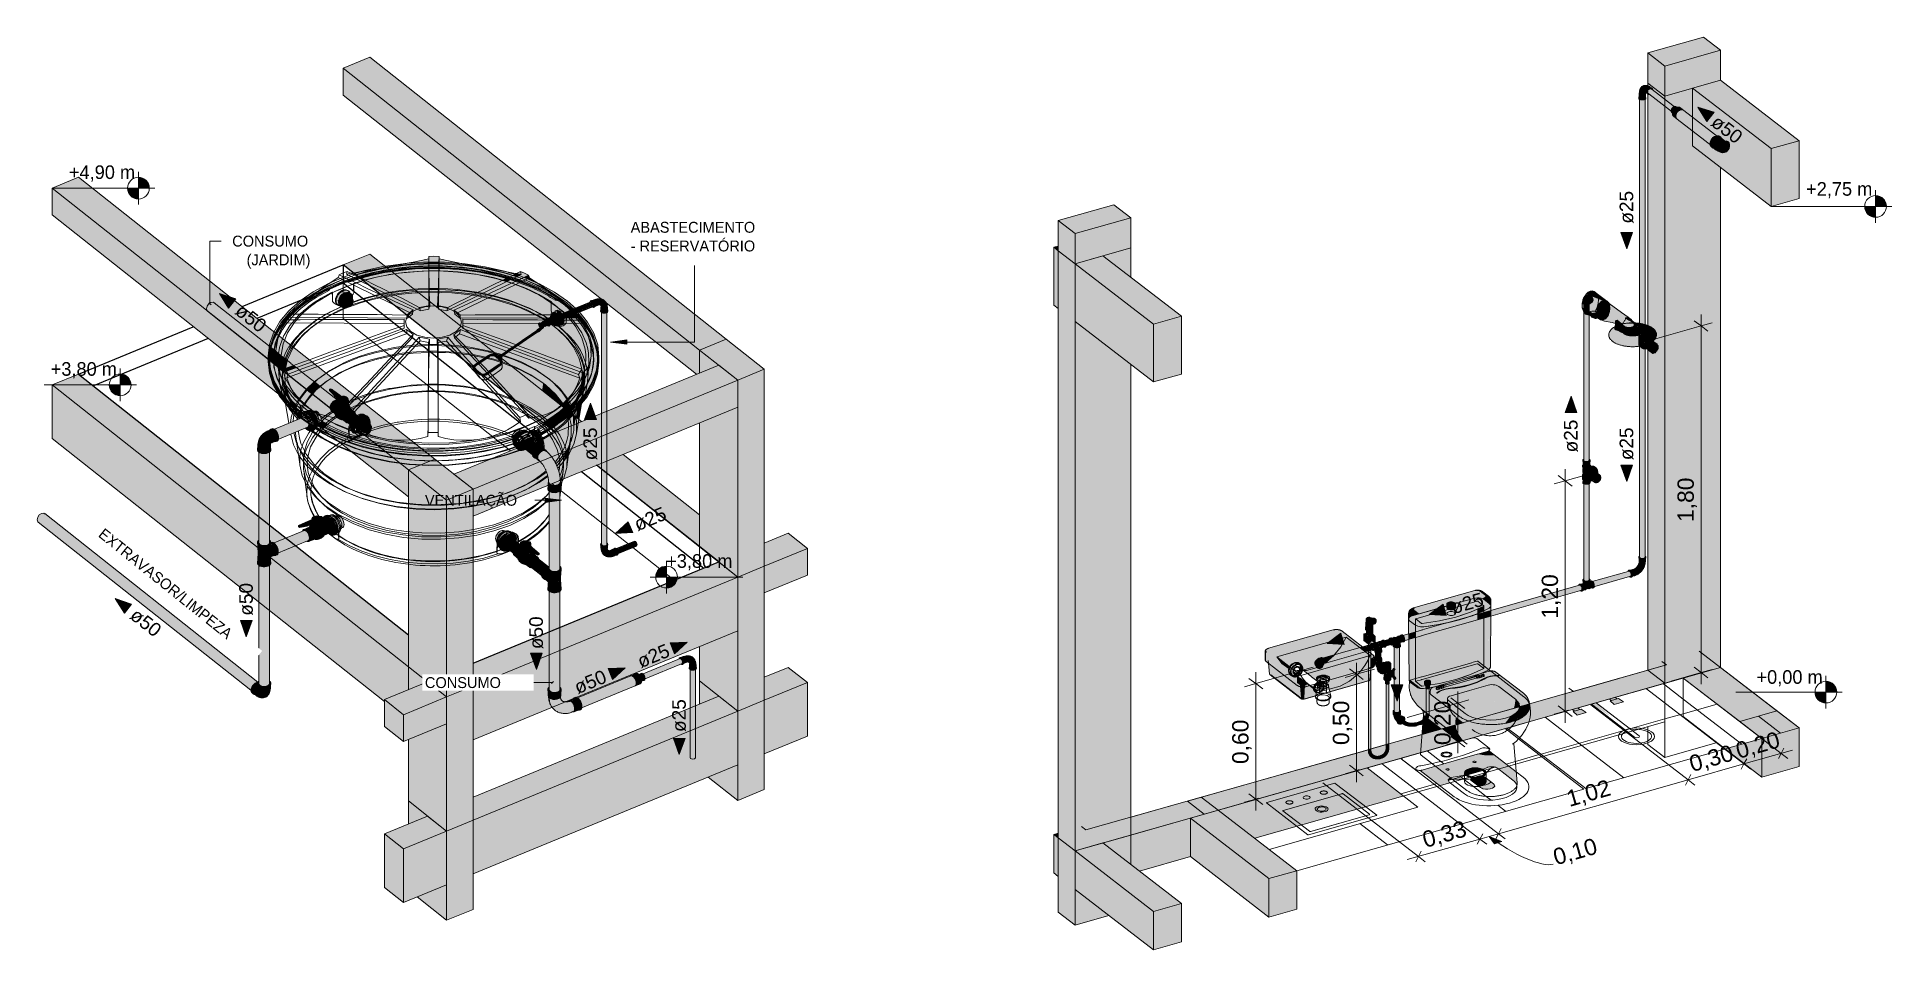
# Model space of a CAD drawing. Header units: metres. Extents: x 34 to 87, y -2.3 to 19.3.
# Drawn here: x 58.1 to 66.63, y 15.16 to 19.35 of the extents above; entities that cross this region are included whole.
import ezdxf

# ---------------------------------------------------------------- set-up
doc = ezdxf.new("R2010")
doc.units = ezdxf.units.M
doc.linetypes.add('IMPORT-DASHED _3_', pattern=[0.75, 0.5, -0.25])
for name, color, linetype, lineweight in [('A-ANNO-DIMS', 7, 'Continuous', 5), ('A-ANNO-DIMS-25', 7, 'Continuous', 5), ('A-COLS', 7, 'Continuous', 5), ('ARQ-ELEV6', 7, 'Continuous', 5), ('ARQ-MOB', 7, 'Continuous', 5), ('ARQ-PAR', 7, 'Continuous', 5), ('ARQ-SAN', 7, 'Continuous', 5), ('G-ANNO-DIMS', 7, 'Continuous', 5), ('G-ANNO-TEXT', 7, 'Continuous', 5), ('KIRYA - PISO', 7, 'Continuous', 5), ('P-PIPE', 7, 'Continuous', 5), ('P-PIPE-IDEN', 7, 'Continuous', 5), ('P-SANR-FIXT', 7, 'Continuous', 5), ('S-BEAM', 7, 'Continuous', 5)]:
    doc.layers.add(name, color=color, linetype=linetype, lineweight=lineweight)
doc.layers.add('A-FLOR', color=7, linetype='Continuous', lineweight=9, true_color=0x007f00)
doc.layers.add('ARQ_1100_BASE_TÉRREO_GARAGEM_dwg', color=7, linetype='Continuous', lineweight=5, true_color=0x767676)
doc.styles.add('Arial', font='arial.ttf', dxfattribs={"height": 0.0625})
doc.styles.add('Arial_1', font='arial.ttf', dxfattribs={"height": 0.075})
doc.styles.add('Century Gothic', font='GOTHIC.TTF', dxfattribs={"height": 0.05})
doc.styles.add('Century Gothic_1', font='GOTHIC.TTF', dxfattribs={"height": 0.0625})
doc.dimstyles.new('Diagonal_-_2_mm_Arial_-_PRETO', dxfattribs={"dimscale": 0.3048, "dimtxt": 0.076519, "dimasz": 0.246063, "dimexe": 0.19685, "dimexo": 0.123031, "dimgap": 0.04101, "dimtad": 1, "dimrnd": 0.01, "dimzin": 0, "dimdsep": 46, "dimtxsty": 'Arial_1', "dimblk1": 'OBLIQUE', "dimblk2": 'OBLIQUE', "dimsah": 1, "dimcen": 0.09, "dimdle": 0.19685, "dimazin": 0, "dimtfac": 1, "dimtdec": 4, "dimtix": 1, "dimtmove": 0, "dimatfit": 3, "dimfxl": 1, "dimtvp": 1, "dimtolj": 1, "dimtzin": 0, "dimarcsym": 2})
doc.dimstyles.new('Diagonal_-_2_mm_Arial_-_PRETO_1', dxfattribs={"dimscale": 0.3048, "dimtxt": 0.076519, "dimasz": 0.246063, "dimexe": 0.19685, "dimexo": 0.123031, "dimgap": 0.04101, "dimtad": 1, "dimrnd": 0.01, "dimzin": 0, "dimdsep": 46, "dimtxsty": 'Arial_1', "dimblk1": 'OBLIQUE', "dimblk2": 'OBLIQUE', "dimsah": 1, "dimcen": 0.09, "dimdle": 0.19685, "dimazin": 0, "dimtfac": 1, "dimtdec": 4, "dimtix": 1, "dimtmove": 1, "dimatfit": 3, "dimfxl": 1, "dimtvp": 1, "dimtolj": 1, "dimtzin": 0, "dimarcsym": 2})
pattern_1 = [(142.429, (3279.585, -1551.269), (-0.542672835, -0.154149266), []), (195.857, (3279.585, -1551.269), (0.329753753, -0.253682422), [])]

msp = doc.modelspace()

# ---------------------------------------------------------------- texts
at = {"layer": 'G-ANNO-DIMS', "char_height": 0.0625, "width": 0.385274, "attachment_point": 1, "line_spacing_factor": 0.984502, "style": 'Century Gothic_1'}
for s, insert in [('+4,90 m', (58.2494, 18.7577)), ('+2,75 m', (66.231, 18.6808)), ('+3,80 m', (58.1658, 17.8542)), ('+3,80 m', (60.9937, 16.9722)), ('+0,00 m', (66.003, 16.4398))]:
    msp.add_mtext(s, dxfattribs=dict(at, insert=insert))
at = {"layer": 'G-ANNO-TEXT', "char_height": 0.05, "attachment_point": 1, "style": 'Century Gothic'}
for s, insert, width in [('ABASTECIMENTO ', (60.8305, 18.4984), 0.709493), ('- RESERVATÓRIO', (60.8305, 18.4125), 0.665401), ('VENTILAÇÃO ', (59.8852, 17.2449), 0.55116)]:
    msp.add_mtext(s, dxfattribs=dict(at, insert=insert, width=width))
at = {"layer": 'P-PIPE-IDEN', "char_height": 0.0625, "width": 0.18038, "attachment_point": 1, "style": 'Arial'}
for s, insert, rotation in [('ø50', (65.8271, 18.9942), 322.42862), ('ø25', (65.3742, 18.4901), 90), ('ø50', (59.0464, 18.1283), 321.68119), ('ø25', (65.1186, 17.4398), 90), ('ø25', (60.6133, 17.4034), 90), ('ø25', (65.3742, 17.4039), 90), ('ø25', (60.8384, 17.1352), 22.37407), ('ø25', (64.5929, 16.7567), 15.85725), ('ø50', (60.3647, 16.5363), 90), ('ø25', (60.8533, 16.5061), 22.37407), ('ø50', (60.5634, 16.3868), 22.37407), ('ø25', (61.0212, 16.156), 90)]:
    msp.add_mtext(s, dxfattribs=dict(at, insert=insert, rotation=rotation))

# ---------------------------------------------------------------- blocks, each defined once
blk = doc.blocks.new('IFC_ifc-4-3D_DT_02')
at = {"layer": 'A-COLS', "true_color": 0x373737}
for points in [[(33.3939, 17.7711), (33.5155, 17.8212), (33.34, 17.9599), (33.2183, 17.9099), (33.34, 17.8137)], [(33.3939, 16.8676), (33.5155, 16.9177), (33.5155, 17.8212), (33.3939, 17.7711), (33.3939, 16.937)], [(32.056, 16.3168), (32.056, 16.9211), (32.0491, 16.9208), (32.0125, 16.9194), (31.9689, 16.9197), (31.9392, 16.9211), (31.9067, 16.9232), (31.8804, 16.926), (31.8804, 16.4556), (32.0508, 16.3209)], [(32.056, 16.3168), (32.1776, 16.3669), (32.1776, 16.9362), (32.1718, 16.935), (32.1314, 16.9285), (32.0904, 16.9237), (32.056, 16.9211), (32.056, 16.3209)], [(33.3939, 16.2515), (33.5155, 16.3016), (33.5155, 16.9177), (33.3939, 16.8676), (33.3939, 16.2981)], [(33.3939, 16.2515), (33.3939, 16.6212), (33.2183, 16.5489), (33.2183, 16.3903), (33.335, 16.2981)], [(32.056, 15.7008), (32.1776, 15.7509), (32.1776, 16.3669), (32.056, 16.3168), (32.056, 15.7812)], [(33.3939, 15.8421), (33.5155, 15.8922), (33.5155, 16.3016), (33.3939, 16.2515), (33.3939, 16.0372)], [(32.056, 15.2914), (32.1776, 15.3415), (32.1776, 15.7509), (32.056, 15.7008), (32.056, 15.3729)]]:
    blk.add_hatch(color=250, dxfattribs=at).paths.add_polyline_path(points)
h = blk.add_hatch(color=250, dxfattribs=at)
h.paths.add_polyline_path([(33.3939, 16.8676), (33.3939, 17.6479), (33.2183, 17.5756), (33.2183, 17.0063), (33.34, 16.9102)])
h.paths.add_polyline_path([(33.2183, 17.8044), (33.3061, 17.8405), (33.2183, 17.9099), (33.2183, 17.8405)])
h = blk.add_hatch(color=250, dxfattribs=at)
h.paths.add_polyline_path([(32.056, 15.7008), (32.056, 16.1936), (31.8804, 16.1214), (31.8804, 15.8395), (31.9682, 15.7702)])
h.paths.add_polyline_path([(31.8804, 16.3501), (31.9682, 16.3862), (31.8804, 16.4556), (31.8804, 16.3541)])
h = blk.add_hatch(color=250, dxfattribs=at)
h.paths.add_polyline_path([(33.3939, 15.8421), (33.3939, 16.0051), (33.2583, 15.9493)])
h.paths.add_polyline_path([(33.2183, 16.2848), (33.3061, 16.3209), (33.2183, 16.3903), (33.2183, 16.2981)])
h = blk.add_hatch(color=250, dxfattribs=at)
h.paths.add_polyline_path([(32.056, 15.2914), (32.056, 15.4544), (31.9204, 15.3986), (31.9528, 15.3729)])
h.paths.add_polyline_path([(31.8804, 15.734), (31.9682, 15.7702), (31.8804, 15.8395), (31.8804, 15.7702)])
at = {"layer": 'S-BEAM', "true_color": 0x767657}
for points in [[(33.2183, 17.9099), (33.34, 17.9599), (31.7026, 19.2539), (31.581, 19.2038), (33.0092, 18.0751)], [(33.2036, 17.7983), (33.2183, 17.8044), (33.2183, 17.9099), (31.581, 19.2038), (31.581, 19.0806), (32.7669, 18.1437), (32.7725, 18.142), (32.7782, 18.1388), (32.7841, 18.1336), (32.788, 18.1285), (32.7898, 18.1253), (33.1502, 17.8405)], [(31.2406, 17.9274), (31.242, 17.9357), (31.2496, 17.9626), (31.2602, 17.9891), (31.2625, 17.9936), (30.3647, 18.7032), (30.243, 18.6531), (30.9552, 18.0903), (30.9525, 18.0991), (30.9553, 18.1105), (30.9627, 18.1211), (30.9728, 18.128), (30.9829, 18.1294), (30.9909, 18.1245), (31.2373, 17.9299)], [(31.2804, 17.7101), (31.2721, 17.7232), (31.2589, 17.7497), (31.2487, 17.776), (31.2414, 17.8029), (31.237, 17.83), (31.2357, 17.8597), (31.2357, 17.8682), (30.243, 18.6531), (30.243, 18.5299), (31.2778, 17.7122)], [(33.5155, 16.9177), (33.7136, 16.9992), (33.6259, 17.0686), (33.5155, 17.0232), (33.5155, 16.937)], [(33.5155, 16.7944), (33.7136, 16.876), (33.7136, 16.9992), (33.5155, 16.9177), (33.5155, 16.815)], [(33.5155, 16.3016), (33.7136, 16.3832), (33.6259, 16.4525), (33.5155, 16.4071), (33.5155, 16.3832)], [(31.858, 16.2353), (32.056, 16.3168), (31.9682, 16.3862), (31.7702, 16.3047)], [(33.5155, 16.0552), (33.7136, 16.1367), (33.7136, 16.3832), (33.5155, 16.3016), (33.5155, 16.2515)], [(31.858, 16.1121), (32.056, 16.1936), (32.056, 16.3168), (31.858, 16.2353), (31.858, 16.2092)], [(32.1776, 15.5044), (33.3939, 16.0051), (33.3939, 16.2515), (33.1993, 16.1715), (33.1993, 16.0372), (33.1943, 16.0325), (33.185, 16.0313), (33.1768, 16.0341), (33.1746, 16.0395), (33.1745, 16.1612), (32.1776, 15.7509)], [(31.858, 15.6193), (32.056, 15.7008), (31.9682, 15.7702), (31.7702, 15.6887)], [(31.858, 15.3729), (32.056, 15.4544), (32.056, 15.7008), (31.858, 15.6193)]]:
    blk.add_hatch(color=47, dxfattribs=at).paths.add_polyline_path(points)
h = blk.add_hatch(color=47, dxfattribs=at)
h.paths.add_polyline_path([(33.2183, 17.0063), (33.2183, 17.1525), (32.8663, 17.4307), (32.7926, 17.4004), (32.7926, 17.3428), (33.04, 17.1472)])
h.paths.add_polyline_path([(32.7677, 17.3625), (32.7677, 17.3901), (32.7447, 17.3807)])
h.paths.add_polyline_path([(32.6604, 17.5747), (32.676, 17.5811), (32.6632, 17.5913), (32.6623, 17.5861)])
h.paths.add_polyline_path([(31.6274, 18.2636), (31.6638, 18.2698), (31.6795, 18.2741), (31.7242, 18.2848), (31.7647, 18.2929), (31.7734, 18.2944), (31.7026, 18.3504), (31.581, 18.3003), (31.6263, 18.2645)])
h = blk.add_hatch(color=47, dxfattribs=at)
h.paths.add_polyline_path([(32.6317, 17.4574), (32.7677, 17.5133), (32.7677, 17.6189), (32.6604, 17.5747), (32.649, 17.5074), (32.6417, 17.4819), (32.6333, 17.4612)])
h.paths.add_polyline_path([(32.7926, 17.5236), (33.3939, 17.7711), (33.3061, 17.8405), (32.7926, 17.6291), (32.7926, 17.5904)])
h = blk.add_hatch(color=47, dxfattribs=at)
h.paths.add_polyline_path([(31.8804, 16.4556), (31.8804, 16.6018), (31.3621, 17.0113), (31.2816, 16.9782), (31.2811, 16.9768), (31.2797, 16.973), (31.2768, 16.97), (31.2696, 16.967), (31.2635, 16.9667), (31.2462, 16.9594), (31.2462, 16.9568), (31.5392, 16.7252)])
h.paths.add_polyline_path([(31.189, 17.0019), (31.1888, 17.014), (31.188, 17.015), (31.1869, 17.0211), (31.1872, 17.0287), (31.1895, 17.0331), (31.1927, 17.0361), (31.1927, 17.1452), (30.3647, 17.7996), (30.243, 17.7496), (31.189, 17.002)])
h.paths.add_polyline_path([(31.2624, 17.0242), (31.3173, 17.0468), (31.2424, 17.1059), (31.2425, 17.0362), (31.2463, 17.0322), (31.2482, 17.0274), (31.2482, 17.0246), (31.252, 17.026), (31.2556, 17.0268), (31.2595, 17.026), (31.2613, 17.0249)])
h = blk.add_hatch(color=47, dxfattribs=at)
h.paths.add_polyline_path([(31.7702, 16.2962), (31.7702, 16.3047), (31.8804, 16.3501), (31.8804, 16.4556), (31.2462, 16.9568), (31.2462, 16.9437), (31.2472, 16.9426), (31.2482, 16.9365), (31.2479, 16.9289), (31.2456, 16.9245), (31.2424, 16.9215), (31.2424, 16.7133), (31.7595, 16.3047)])
h.paths.add_polyline_path([(31.1927, 16.7526), (31.1926, 16.9214), (31.1888, 16.9254), (31.187, 16.9299), (31.1869, 16.9391), (31.189, 16.9445), (31.1892, 16.9636), (31.1905, 16.9678), (31.1905, 16.991), (31.1892, 16.9937), (31.1889, 17.0021), (30.243, 17.7496), (30.243, 17.5031), (31.1717, 16.7693)])
h = blk.add_hatch(color=47, dxfattribs=at)
h.paths.add_polyline_path([(32.5927, 17.3181), (32.7677, 17.3901), (32.7677, 17.5133), (32.6316, 17.4571), (32.6168, 17.4301), (32.6165, 17.4296), (32.608, 17.3697), (32.6028, 17.346), (32.5943, 17.3214)])
h.paths.add_polyline_path([(32.7926, 17.4004), (33.3939, 17.6479), (33.3939, 17.7711), (32.7926, 17.5236), (32.7926, 17.4325)])
h = blk.add_hatch(color=47, dxfattribs=at)
h.paths.add_polyline_path([(32.1776, 16.3669), (32.5268, 16.5106), (32.5268, 16.6162), (32.1776, 16.4724), (32.1776, 16.4363)])
h.paths.add_polyline_path([(32.5765, 16.5311), (33.3939, 16.8676), (33.3061, 16.937), (32.5765, 16.6366), (32.5765, 16.5566)])
h = blk.add_hatch(color=47, dxfattribs=at)
h.paths.add_polyline_path([(32.1776, 16.1205), (32.5401, 16.2697), (32.532, 16.2834), (32.527, 16.2983), (32.5255, 16.3087), (32.5249, 16.3162), (32.5241, 16.3172), (32.5231, 16.3229), (32.5229, 16.3396), (32.5221, 16.3406), (32.521, 16.3467), (32.5213, 16.3544), (32.5241, 16.3592), (32.5268, 16.3617), (32.5268, 16.5106), (32.1776, 16.3669)])
h.paths.add_polyline_path([(32.6027, 16.2955), (32.6397, 16.311), (32.6419, 16.3128), (32.649, 16.3154), (32.6504, 16.3158), (32.6515, 16.3156), (33.3939, 16.6212), (33.3939, 16.8676), (32.5765, 16.5311), (32.5766, 16.3618), (32.5804, 16.3578), (32.5822, 16.353), (32.5823, 16.3441), (32.5802, 16.339), (32.5802, 16.3205), (32.579, 16.3173), (32.5808, 16.3075), (32.5845, 16.301), (32.5898, 16.2969), (32.5943, 16.2956), (32.5995, 16.2955)])
at = {"layer": 'S-BEAM', "true_color": 0x7f7f7f}
for points in [[(31.858, 16.1121), (31.858, 16.2353), (31.7702, 16.3047), (31.7702, 16.1815)], [(31.858, 15.3729), (31.858, 15.6193), (31.7702, 15.6887), (31.7702, 15.4423)]]:
    blk.add_hatch(color=8, dxfattribs=at).paths.add_polyline_path(points)
at = {"layer": 'S-BEAM', "true_color": 0x767657}
h = blk.add_hatch(color=47, dxfattribs=at)
h.paths.add_polyline_path([(32.1776, 15.7509), (33.1746, 16.1613), (33.1745, 16.2667), (32.1776, 15.8564), (32.1776, 15.7812)])
h.paths.add_polyline_path([(33.1993, 16.1715), (33.3939, 16.2515), (33.3061, 16.3209), (33.1994, 16.277), (33.1994, 16.2515)])
at = {"layer": 'A-COLS', "color": 253, "lineweight": 18, "true_color": 0xaaaaaa}
for p, q in [((33.34, 17.9599), (33.2183, 17.9099)), ((33.2183, 17.9099), (33.3939, 17.7711)), ((33.2183, 17.9099), (33.2183, 17.8044)), ((33.5155, 17.8212), (33.34, 17.9599)), ((33.3939, 17.7711), (33.5155, 17.8212)), ((33.5155, 17.8212), (33.5155, 16.9177)), ((33.3939, 17.7711), (33.3939, 16.8676)), ((33.2183, 17.5756), (33.2183, 17.0063)), ((32.002, 17.4092), (31.8804, 17.3591)), ((32.1776, 17.2704), (32.002, 17.4092)), ((31.8804, 17.3591), (32.056, 17.2204)), ((31.8804, 17.3591), (31.8804, 16.4556)), ((32.056, 17.2204), (32.1776, 17.2704)), ((32.056, 16.3168), (32.056, 17.2204)), ((32.1776, 17.2704), (32.1776, 16.3669)), ((33.2183, 17.0063), (33.3939, 16.8676)), ((33.3939, 16.8676), (33.2183, 17.0063)), ((33.3939, 16.8676), (33.5155, 16.9177)), ((33.5155, 16.9177), (33.3939, 16.8676)), ((33.5155, 16.9177), (33.5155, 16.3016)), ((33.3939, 16.8676), (33.3939, 16.2515)), ((33.2183, 16.5489), (33.2183, 16.3903)), ((31.8804, 16.4556), (32.056, 16.3168)), ((31.8804, 16.4556), (31.8804, 16.3501)), ((32.056, 16.3168), (31.8804, 16.4556)), ((32.056, 16.3168), (32.1776, 16.3669)), ((32.1776, 16.3669), (32.056, 16.3168)), ((32.1776, 16.3669), (32.1776, 15.7509)), ((33.2183, 16.3903), (33.3939, 16.2515)), ((33.2183, 16.3903), (33.2183, 16.2848)), ((33.3939, 16.2515), (33.2183, 16.3903)), ((32.056, 15.7008), (32.056, 16.3168)), ((33.3939, 16.2515), (33.5155, 16.3016)), ((33.5155, 16.3016), (33.3939, 16.2515)), ((33.5155, 16.3016), (33.5155, 15.8922)), ((33.3939, 16.2515), (33.3939, 15.8421)), ((31.8804, 16.1214), (31.8804, 15.8395)), ((33.3939, 15.8421), (33.2583, 15.9493)), ((33.5155, 15.8922), (33.3939, 15.8421)), ((31.8804, 15.8395), (32.056, 15.7008)), ((31.8804, 15.8395), (31.8804, 15.734)), ((32.056, 15.7008), (31.8804, 15.8395)), ((32.056, 15.7008), (32.1776, 15.7509)), ((32.1776, 15.7509), (32.056, 15.7008)), ((32.056, 15.2914), (32.056, 15.7008)), ((32.1776, 15.7509), (32.1776, 15.3415)), ((32.056, 15.2914), (31.9204, 15.3986)), ((32.1776, 15.3415), (32.056, 15.2914))]:
    blk.add_line(p, q, dxfattribs=at)
at = {"layer": 'A-COLS', "color": 254, "lineweight": 18, "true_color": 0xdddddd}
blk.add_line((33.2183, 17.0063), (33.2183, 16.9008), dxfattribs=at)
at = {"layer": 'A-FLOR', "color": 9, "lineweight": 25, "true_color": 0xaad4aa}
for p, q in [((31.1164, 18.1091), (31.581, 18.3003)), ((32.5544, 17.531), (31.581, 18.3003)), ((30.3647, 17.7996), (30.8922, 18.0168)), ((30.3647, 17.7996), (31.8804, 16.6018)), ((33.3061, 16.937), (32.7447, 17.3807)), ((32.1776, 16.4724), (33.3061, 16.937))]:
    blk.add_line(p, q, dxfattribs=at)
at = {"layer": 'A-FLOR', "color": 254, "lineweight": 25, "true_color": 0xddeddd}
for p, q in [((31.581, 18.3003), (31.581, 18.2182)), ((31.581, 18.2182), (31.1847, 18.0551)), ((31.581, 18.2182), (32.486, 17.5029)), ((30.9606, 17.9628), (30.433, 17.7456)), ((32.6763, 17.3525), (33.2378, 16.9088))]:
    blk.add_line(p, q, dxfattribs=at)
at = {"layer": 'S-BEAM', "color": 253, "lineweight": 18, "true_color": 0xaaaaaa}
for p, q in [((31.581, 19.2038), (31.7026, 19.2539)), ((31.581, 19.0806), (31.581, 19.2038)), ((31.581, 19.2038), (33.2183, 17.9099)), ((33.34, 17.9599), (31.7026, 19.2539)), ((33.2036, 17.7983), (31.581, 19.0806)), ((30.243, 18.6531), (30.3647, 18.7032)), ((32.002, 17.4092), (30.3647, 18.7032)), ((30.243, 18.5299), (30.243, 18.6531)), ((30.243, 18.6531), (31.8804, 17.3591)), ((31.8804, 17.2359), (30.243, 18.5299)), ((31.581, 18.3003), (31.7026, 18.3504)), ((32.676, 17.5811), (31.7026, 18.3504)), ((31.581, 18.3003), (32.5544, 17.531)), ((33.34, 17.9599), (33.2183, 17.9099)), ((33.2183, 17.9099), (33.2183, 17.8044)), ((33.3061, 17.8405), (32.0898, 17.3398)), ((33.3061, 17.8405), (33.3939, 17.7711)), ((30.243, 17.7496), (30.3647, 17.7996)), ((30.243, 17.5031), (30.243, 17.7496)), ((30.243, 17.7496), (31.8804, 16.4556)), ((31.8804, 16.6018), (30.3647, 17.7996)), ((32.1776, 17.2704), (33.3939, 17.7711)), ((33.3939, 17.7711), (33.3939, 17.6479)), ((32.1776, 17.1472), (33.3939, 17.6479)), ((31.7702, 16.2962), (30.243, 17.5031)), ((32.002, 17.4092), (31.8804, 17.3591)), ((33.2183, 17.1525), (32.8663, 17.4307)), ((31.8804, 17.3591), (31.8804, 17.2359)), ((32.1776, 17.2704), (32.0898, 17.3398)), ((32.7447, 17.3807), (33.2183, 17.0063)), ((32.1776, 17.1472), (32.1776, 17.2704)), ((33.6259, 17.0686), (33.5155, 17.0232)), ((33.6259, 17.0686), (33.7136, 16.9992)), ((33.5155, 16.9177), (33.7136, 16.9992)), ((33.7136, 16.9992), (33.7136, 16.876)), ((33.3061, 16.937), (32.1776, 16.4724)), ((33.3061, 16.937), (33.3939, 16.8676)), ((33.5155, 16.7944), (33.5155, 16.9177)), ((33.5155, 16.7944), (33.7136, 16.876)), ((32.1776, 16.3669), (33.3939, 16.8676)), ((33.3939, 16.8676), (33.3939, 16.6212)), ((32.1776, 16.1205), (33.3939, 16.6212)), ((31.8804, 16.4556), (31.8804, 16.3501)), ((33.6259, 16.4525), (33.5155, 16.4071)), ((33.6259, 16.4525), (33.7136, 16.3832)), ((31.9682, 16.3862), (31.7702, 16.3047)), ((31.9682, 16.3862), (32.056, 16.3168)), ((32.1776, 16.1205), (32.1776, 16.3669)), ((33.5155, 16.3016), (33.7136, 16.3832)), ((33.7136, 16.3832), (33.7136, 16.1367)), ((31.858, 16.2353), (31.7702, 16.3047)), ((31.7702, 16.3047), (31.7702, 16.1815)), ((31.858, 16.2353), (32.056, 16.3168)), ((32.056, 16.3168), (32.056, 16.1936)), ((33.3061, 16.3209), (32.1776, 15.8564)), ((33.3061, 16.3209), (33.3939, 16.2515)), ((33.5155, 16.0552), (33.5155, 16.3016)), ((31.858, 16.1121), (31.858, 16.2353)), ((31.858, 16.1121), (32.056, 16.1936)), ((32.1776, 15.7509), (33.3939, 16.2515)), ((33.3939, 16.2515), (33.3939, 16.0051)), ((31.7702, 16.1815), (31.858, 16.1121)), ((33.5155, 16.0552), (33.7136, 16.1367)), ((32.1776, 15.5044), (33.3939, 16.0051)), ((31.9682, 15.7702), (31.7702, 15.6887)), ((31.9682, 15.7702), (32.056, 15.7008)), ((31.858, 15.6193), (31.7702, 15.6887)), ((31.7702, 15.6887), (31.7702, 15.4423)), ((31.858, 15.6193), (32.056, 15.7008)), ((32.056, 15.7008), (32.056, 15.4544)), ((32.1776, 15.5044), (32.1776, 15.7509)), ((31.858, 15.3729), (31.858, 15.6193)), ((31.7702, 15.4423), (31.858, 15.3729)), ((31.858, 15.3729), (32.056, 15.4544))]:
    blk.add_line(p, q, dxfattribs=at)
at = {"layer": 'S-BEAM', "color": 254, "lineweight": 18, "true_color": 0xdddddd}
for p, q in [((31.581, 18.0539), (31.581, 18.3003)), ((32.3494, 17.4466), (31.581, 18.0539)), ((33.1011, 16.8526), (32.5396, 17.2963)), ((33.2183, 17.0063), (33.2183, 16.9008))]:
    blk.add_line(p, q, dxfattribs=at)
blk = doc.blocks.new('Caixa d_água de polietileno 1000 a 5000 Litros - Fortlev - 1000 L-3700675-3D_DT_02')
at = {"layer": 'P-SANR-FIXT', "true_color": 0x1d4581, "transparency": 33554560}
h = blk.add_hatch(color=156, dxfattribs=at)
h.paths.add_polyline_path([(31.782, 18.2876), (31.8148, 18.2928), (31.8644, 18.2988), (31.911, 18.3026), (31.9562, 18.3048), (31.9747, 18.3051), (31.9745, 18.3086), (31.9671, 18.3085), (31.9172, 18.3063), (31.8678, 18.3023), (31.823, 18.2969), (31.7793, 18.2898), (31.7818, 18.2878)])
h.paths.add_polyline_path([(31.8696, 18.3073), (31.9067, 18.3104), (31.9581, 18.3128), (31.9747, 18.3131), (31.9746, 18.328), (31.8926, 18.3117), (31.8742, 18.3082)])
h = blk.add_hatch(color=156, dxfattribs=at)
h.paths.add_polyline_path([(32.3981, 18.2391), (32.3778, 18.2468), (32.3769, 18.2463), (32.3967, 18.2396)])
h.paths.add_polyline_path([(32.41, 18.2433), (32.4328, 18.2541), (32.4145, 18.2621), (32.3956, 18.2697), (32.3772, 18.2608), (32.3991, 18.2572), (32.3872, 18.2513), (32.4049, 18.2453)])
h.paths.add_polyline_path([(32.0204, 18.305), (32.0205, 18.3086), (32.017, 18.3087), (31.9749, 18.3086), (31.9749, 18.3051), (32.0023, 18.3054), (32.0201, 18.305)])
h.paths.add_polyline_path([(32.0206, 18.313), (32.0208, 18.3398), (31.9979, 18.3401), (31.9749, 18.3399), (31.9749, 18.3131), (31.9986, 18.3135), (32.0206, 18.313)])
h = blk.add_hatch(color=156, dxfattribs=at)
h.paths.add_polyline_path([(32.0209, 18.305), (32.0206, 18.3086), (32.0205, 18.3086), (32.0207, 18.305), (32.0208, 18.305)])
h.paths.add_polyline_path([(32.021, 18.313), (32.0209, 18.3339), (32.0209, 18.313), (32.0209, 18.313)])
h = blk.add_hatch(color=156, dxfattribs=at)
h.paths.add_polyline_path([(32.3594, 18.2521), (32.36, 18.2526), (32.3312, 18.2618), (32.2867, 18.274), (32.2431, 18.2839), (32.2006, 18.2919), (32.1511, 18.2991), (32.1068, 18.3039), (32.0574, 18.3072), (32.0209, 18.3085), (32.0211, 18.305), (32.0493, 18.3043), (32.1002, 18.3012), (32.1453, 18.2968), (32.192, 18.2905), (32.238, 18.2825), (32.2828, 18.273), (32.3243, 18.2624), (32.3586, 18.2524)])
h.paths.add_polyline_path([(32.3698, 18.2572), (32.3772, 18.2608), (32.3354, 18.2679), (32.3325, 18.2684), (32.3671, 18.2581)])
h.paths.add_polyline_path([(32.1261, 18.3069), (32.0448, 18.3231), (32.0211, 18.328), (32.0211, 18.313), (32.0517, 18.3122), (32.1007, 18.3092), (32.1217, 18.3073)])
h = blk.add_hatch(color=156, dxfattribs=at)
h.paths.add_polyline_path([(31.2447, 17.8148), (31.2408, 17.8532), (31.2407, 17.857), (31.2407, 17.8642), (31.2364, 17.8676), (31.2372, 17.8532), (31.2416, 17.8264), (31.2439, 17.8179)])
h.paths.add_polyline_path([(31.2458, 17.9233), (31.2469, 17.9301), (31.2547, 17.9574), (31.265, 17.9832), (31.2681, 17.9892), (31.2625, 17.9936), (31.2602, 17.9891), (31.2492, 17.9612), (31.2417, 17.9343), (31.2406, 17.9274), (31.2452, 17.9237)])
h.paths.add_polyline_path([(31.6636, 18.2698), (31.7416, 18.2835), (31.7786, 18.2903), (31.7734, 18.2944), (31.756, 18.2913), (31.7128, 18.2822), (31.6683, 18.2711), (31.6638, 18.2698)])
h = blk.add_hatch(color=156, dxfattribs=at)
h.paths.add_polyline_path([(31.2409, 17.8551), (31.2412, 17.8638), (31.2407, 17.8642), (31.2407, 17.8551)])
h.paths.add_polyline_path([(31.2495, 17.9203), (31.2521, 17.9301), (31.2621, 17.9574), (31.2732, 17.9808), (31.2749, 17.9838), (31.2719, 17.9862), (31.2576, 17.956), (31.2479, 17.9216)])
h.paths.add_polyline_path([(31.66, 18.2414), (31.694, 18.2505), (31.7381, 18.2605), (31.7802, 18.2685), (31.8018, 18.272), (31.7915, 18.2801), (31.7612, 18.275), (31.7172, 18.2659), (31.6764, 18.2558), (31.6477, 18.2476), (31.6484, 18.2471), (31.6569, 18.2429)])
h = blk.add_hatch(color=156, dxfattribs=at)
h.paths.add_polyline_path([(31.2479, 17.9216), (31.2587, 17.9588), (31.2719, 17.9862), (31.2681, 17.9891), (31.264, 17.9808), (31.2545, 17.9568), (31.2469, 17.9301), (31.2458, 17.9233), (31.2469, 17.9224)])
h.paths.add_polyline_path([(31.6475, 18.2477), (31.6891, 18.2591), (31.7306, 18.2688), (31.7694, 18.2765), (31.7915, 18.2801), (31.782, 18.2876), (31.7578, 18.2834), (31.7159, 18.2747), (31.6711, 18.2635), (31.6392, 18.2543), (31.6463, 18.2487)])
h = blk.add_hatch(color=156, dxfattribs=at)
h.paths.add_polyline_path([(31.2892, 17.754), (31.2871, 17.7737), (31.2833, 17.8305), (31.26, 17.8489), (31.2622, 17.8314), (31.2686, 17.8042), (31.2782, 17.7772), (31.2882, 17.7562)])
h.paths.add_polyline_path([(31.3038, 17.7647), (31.3014, 17.7871), (31.2991, 17.818), (31.2844, 17.8296), (31.2876, 17.8123), (31.2949, 17.7871), (31.3034, 17.7655)])
h.paths.add_polyline_path([(31.2963, 17.8834), (31.2964, 17.8868), (31.2996, 17.9139), (31.305, 17.9378), (31.311, 17.9553), (31.2818, 17.9784), (31.2771, 17.9682), (31.2678, 17.9412), (31.2616, 17.9135), (31.2613, 17.911), (31.2707, 17.9036), (31.2709, 17.9034), (31.2963, 17.8834)])
h.paths.add_polyline_path([(31.682, 18.2306), (31.7103, 18.2383), (31.7489, 18.2475), (31.7973, 18.2567), (31.8173, 18.2597), (31.8019, 18.2719), (31.7687, 18.2665), (31.7233, 18.2574), (31.6813, 18.2473), (31.66, 18.2414), (31.681, 18.2311)])
h = blk.add_hatch(color=156, dxfattribs=at)
h.paths.add_polyline_path([(31.3137, 17.8696), (31.3197, 17.8864), (31.3305, 17.9098), (31.3424, 17.9305), (31.311, 17.9552), (31.3044, 17.9352), (31.2989, 17.9094), (31.2963, 17.8834), (31.3132, 17.8701)])
h.paths.add_polyline_path([(31.7502, 18.1665), (31.7727, 18.1709), (31.6974, 18.2083), (31.7502, 18.1666)])
h.paths.add_polyline_path([(31.7943, 18.1751), (31.8419, 18.1822), (31.8875, 18.1872), (31.9072, 18.1887), (31.8173, 18.2597), (31.7864, 18.2548), (31.7408, 18.2456), (31.7006, 18.2358), (31.682, 18.2306), (31.7942, 18.1751)])
h = blk.add_hatch(color=156, dxfattribs=at)
h.paths.add_polyline_path([(31.6392, 18.2543), (31.683, 18.2667), (31.727, 18.2771), (31.7679, 18.2853), (31.7818, 18.2878), (31.7791, 18.2899), (31.7314, 18.2803), (31.6876, 18.2695), (31.6459, 18.2575), (31.6384, 18.255)])
h.paths.add_polyline_path([(31.6314, 18.2604), (31.6357, 18.2617), (31.6634, 18.2697), (31.6274, 18.2636), (31.6314, 18.2605)])
for points in [[(31.6384, 18.255), (31.6553, 18.2604), (31.6987, 18.2725), (31.7438, 18.283), (31.7791, 18.2899), (31.7786, 18.2903), (31.6891, 18.2742), (31.6634, 18.2697), (31.6317, 18.2602), (31.6351, 18.2576)], [(31.6567, 18.2405), (31.66, 18.2414), (31.6493, 18.2463), (31.6553, 18.2415)], [(31.6726, 18.2279), (31.682, 18.2306), (31.66, 18.2414), (31.6567, 18.2405), (31.6703, 18.2297)], [(32.0294, 18.2958), (32.0295, 18.2959), (32.0278, 18.2959)], [(32.3314, 18.2241), (32.3535, 18.235), (32.3349, 18.2403), (32.3128, 18.2296), (32.3275, 18.2253)], [(32.3778, 18.2468), (32.3872, 18.2513), (32.3698, 18.2572), (32.3602, 18.2526), (32.3766, 18.2472)], [(32.4267, 18.2368), (32.4365, 18.2416), (32.4328, 18.2541), (32.41, 18.2433), (32.4244, 18.2377)], [(32.474, 18.2167), (32.4441, 18.2366), (32.4365, 18.2416), (32.4267, 18.2368), (32.4477, 18.2284), (32.4723, 18.2175)], [(31.5851, 18.1052), (31.5931, 18.1075), (31.5952, 18.1086), (31.5944, 18.1092), (31.591, 18.1092), (31.5883, 18.1098), (31.5879, 18.1092), (31.5872, 18.1092), (31.5872, 18.1096), (31.5862, 18.1096), (31.5862, 18.1081), (31.5851, 18.1081), (31.5851, 18.1076), (31.5821, 18.1076), (31.5821, 18.1073), (31.5795, 18.1071), (31.5776, 18.1053), (31.583, 18.1053)], [(32.5644, 18.0719), (32.5603, 18.0767), (32.5544, 18.0814), (32.5481, 18.0832), (32.5425, 18.0812), (32.5399, 18.0803), (32.5368, 18.0771), (32.5351, 18.0719), (32.5643, 18.0719)], [(32.5727, 18.0573), (32.5942, 18.0574), (32.5935, 18.061), (32.5922, 18.0651), (32.5906, 18.0688), (32.5889, 18.0719), (32.5644, 18.0718), (32.5681, 18.0666), (32.5726, 18.0577)], [(32.5728, 18.1432), (32.5728, 18.1435), (32.5708, 18.1445)], [(32.5942, 18.0574), (32.6035, 18.0574), (32.6133, 18.0615), (32.609, 18.0659), (32.603, 18.0718), (32.5891, 18.0716), (32.5915, 18.0669), (32.5925, 18.0645), (32.5936, 18.0609), (32.5941, 18.0582)], [(32.6384, 18.0718), (32.644, 18.0743), (32.6248, 18.0931), (32.5944, 18.0803), (32.6033, 18.0718), (32.6372, 18.0718)], [(32.6133, 18.0615), (32.6384, 18.0718), (32.6031, 18.0718), (32.6129, 18.0619)], [(32.6521, 18.0774), (32.6591, 18.0803), (32.6558, 18.0836), (32.6397, 18.0993), (32.6344, 18.0969), (32.643, 18.0901), (32.6433, 18.0868), (32.6518, 18.0777)], [(32.6591, 18.0803), (32.6666, 18.0834), (32.6604, 18.09), (32.6475, 18.1025), (32.6399, 18.0991), (32.6589, 18.0806)], [(32.6411, 18.0892), (32.6408, 18.0896), (32.6409, 18.0892)], [(32.643, 18.0813), (32.643, 18.0862), (32.6411, 18.0876), (32.6411, 18.0835), (32.643, 18.0813)], [(32.6479, 18.0757), (32.6518, 18.0773), (32.6448, 18.0844), (32.643, 18.0859), (32.6432, 18.0811), (32.6476, 18.076)], [(32.6624, 18.0575), (32.6694, 18.0575), (32.657, 18.0718), (32.6513, 18.0718), (32.657, 18.0649), (32.6624, 18.0576)], [(32.471, 17.9979), (32.4724, 17.9992), (32.4721, 17.999), (32.471, 17.9979)], [(32.4918, 18.0131), (32.4933, 18.0144), (32.4946, 18.018), (32.4942, 18.0186), (32.4938, 18.0183), (32.493, 18.0152), (32.4923, 18.0149), (32.4916, 18.0149), (32.4917, 18.0136)], [(32.5302, 18.0335), (32.5287, 18.0358), (32.5267, 18.0402), (32.5255, 18.0439), (32.5248, 18.0482), (32.5246, 18.0509), (32.5232, 18.0524), (32.5192, 18.0544), (32.515, 18.0536), (32.5117, 18.0522), (32.5096, 18.0494), (32.5096, 18.0475), (32.5112, 18.0467), (32.5136, 18.0473), (32.5125, 18.0456), (32.5245, 18.0377), (32.5296, 18.0339)], [(32.5124, 18.0457), (32.5137, 18.0477), (32.5111, 18.0466), (32.5123, 18.0458)], [(32.5759, 18.0472), (32.5724, 18.0573), (32.5272, 18.0571), (32.5259, 18.0558), (32.5248, 18.0523), (32.5249, 18.0505), (32.5279, 18.0474), (32.5756, 18.0472)], [(32.5632, 18.0192), (32.5675, 18.0205), (32.5726, 18.023), (32.576, 18.0289), (32.5765, 18.0323), (32.5333, 18.0321), (32.5339, 18.0292), (32.5343, 18.0288), (32.5371, 18.0272), (32.5394, 18.0269), (32.5429, 18.0281), (32.5439, 18.0284), (32.545, 18.0279), (32.5455, 18.028), (32.5473, 18.0271), (32.5502, 18.0265), (32.5545, 18.0227), (32.5588, 18.0202), (32.563, 18.0193)], [(32.6784, 17.7871), (32.687, 17.8129), (32.6884, 17.8203), (32.686, 17.8385), (32.6796, 17.8642), (32.6705, 17.8892), (32.6581, 17.9146), (32.6432, 17.939), (32.6251, 17.9632), (32.6055, 17.9855), (32.5841, 18.0064), (32.5672, 18.0204), (32.563, 18.0193), (32.5586, 18.0202), (32.5536, 18.0229), (32.5496, 18.0191), (32.5756, 17.9971), (32.601, 17.9715), (32.6202, 17.9489), (32.6369, 17.9255), (32.6523, 17.8984), (32.6634, 17.8733), (32.6719, 17.8458), (32.677, 17.8203), (32.6823, 17.8055), (32.6779, 17.8068), (32.6788, 17.7952)], [(31.2407, 17.8642), (31.2409, 17.8802), (31.2425, 17.9039), (31.2458, 17.9233), (31.2406, 17.9274), (31.2373, 17.9073), (31.2358, 17.8788), (31.2364, 17.8676), (31.2407, 17.8642)], [(31.2407, 17.8649), (31.2453, 17.9126), (31.2479, 17.9216), (31.2458, 17.9233), (31.2423, 17.9032), (31.2407, 17.8749), (31.2407, 17.8662)], [(31.26, 17.8489), (31.2588, 17.8603), (31.2588, 17.8879), (31.2613, 17.911), (31.2495, 17.9203), (31.2451, 17.9018), (31.2417, 17.8762), (31.2413, 17.8687), (31.2412, 17.8638), (31.2588, 17.8499)], [(31.2449, 17.9112), (31.2452, 17.9116), (31.2452, 17.9123)], [(31.2578, 17.9568), (31.258, 17.9568), (31.258, 17.9574)], [(31.2993, 17.8179), (31.2964, 17.864), (31.2961, 17.8836), (31.2709, 17.9031), (31.2707, 17.9036), (31.2613, 17.911), (31.2587, 17.8858), (31.2591, 17.8569), (31.2601, 17.8489), (31.2834, 17.8307), (31.2833, 17.8359), (31.2844, 17.8296), (31.2991, 17.818)], [(32.3653, 17.9223), (32.3794, 17.9321), (32.3779, 17.9326), (32.3637, 17.9229), (32.365, 17.9224)], [(32.7207, 17.8847), (32.7205, 17.907), (32.7205, 17.9055), (32.7205, 17.9052), (32.7205, 17.885)], [(31.2364, 17.8676), (31.2357, 17.8789), (31.2357, 17.8682), (31.236, 17.8679)], [(31.2934, 17.6998), (31.281, 17.7173), (31.2589, 17.7623), (31.2454, 17.8084), (31.2447, 17.8148), (31.2414, 17.827), (31.237, 17.8542), (31.2364, 17.8676), (31.2357, 17.8682), (31.2359, 17.8532), (31.237, 17.83), (31.2414, 17.8029), (31.2497, 17.7735), (31.26, 17.7474), (31.2731, 17.7217), (31.2804, 17.7101), (31.2882, 17.7039)], [(31.3066, 17.6894), (31.3054, 17.6923), (31.281, 17.7268), (31.2589, 17.7718), (31.2454, 17.8179), (31.241, 17.8585), (31.2409, 17.8532), (31.2454, 17.8084), (31.259, 17.7621), (31.2816, 17.7165), (31.2934, 17.6998), (31.3064, 17.6895)], [(31.2844, 17.8296), (31.2832, 17.8378), (31.283, 17.8359), (31.2837, 17.8302), (31.2838, 17.8302)], [(31.3297, 17.6711), (31.3263, 17.6915), (31.3199, 17.7051), (31.3104, 17.7327), (31.3047, 17.7569), (31.3038, 17.7647), (31.3023, 17.7682), (31.2943, 17.7888), (31.2873, 17.8137), (31.2844, 17.8296), (31.2834, 17.8301), (31.2878, 17.7655), (31.2908, 17.7417), (31.2968, 17.7165), (31.3066, 17.6894), (31.3123, 17.6848), (31.3039, 17.7358), (31.3095, 17.7121), (31.3185, 17.6867), (31.3237, 17.6759), (31.3289, 17.6718)], [(31.3029, 17.8198), (31.3046, 17.8344), (31.3107, 17.8609), (31.3137, 17.8696), (31.2963, 17.883), (31.2967, 17.8576), (31.3002, 17.8311), (31.3026, 17.8209)], [(31.3024, 17.8154), (31.3029, 17.8198), (31.2994, 17.8356), (31.2967, 17.8564), (31.2993, 17.8179), (31.3024, 17.8154)], [(31.3136, 17.81), (31.3653, 17.8289), (31.3527, 17.8386), (31.3156, 17.825), (31.3136, 17.8115), (31.3136, 17.811)], [(32.3091, 17.8839), (32.3141, 17.8873), (32.3122, 17.8877), (32.3083, 17.8848), (32.309, 17.8839)], [(32.495, 17.7242), (32.4994, 17.7577), (32.4695, 17.7794), (32.4392, 17.7984), (32.4067, 17.8159), (32.3766, 17.8303), (32.3443, 17.8433), (32.4922, 17.7264)], [(32.6595, 17.6594), (32.6629, 17.6655), (32.6746, 17.6913), (32.6827, 17.7152), (32.6877, 17.7359), (32.677, 17.6727), (32.6871, 17.695), (32.6956, 17.72), (32.7014, 17.7471), (32.7045, 17.7764), (32.709, 17.8453), (32.7057, 17.8218), (32.7008, 17.8009), (32.6918, 17.7749), (32.6878, 17.7657), (32.6865, 17.7563), (32.6806, 17.731), (32.6714, 17.7051), (32.6646, 17.69), (32.6597, 17.6608)], [(32.6752, 17.6621), (32.6827, 17.6706), (32.7032, 17.6978), (32.7177, 17.7206), (32.7312, 17.7468), (32.7418, 17.7733), (32.7494, 17.8002), (32.7541, 17.8292), (32.7557, 17.8545), (32.7557, 17.8786), (32.7536, 17.8489), (32.7494, 17.8243), (32.7469, 17.8155), (32.7465, 17.8107), (32.7334, 17.7645), (32.7114, 17.7192), (32.6814, 17.676), (32.6767, 17.6709), (32.6755, 17.6642)], [(32.6767, 17.6709), (32.6823, 17.6773), (32.7122, 17.7206), (32.7336, 17.7653), (32.7465, 17.8107), (32.7507, 17.8574), (32.7502, 17.8617), (32.7465, 17.8202), (32.7334, 17.774), (32.7116, 17.729), (32.6858, 17.6919), (32.677, 17.6727), (32.6767, 17.671)], [(31.3263, 17.6915), (31.3188, 17.7362), (31.3137, 17.7449), (31.3038, 17.7647), (31.3049, 17.7559), (31.3109, 17.7302), (31.32, 17.7048), (31.3254, 17.6933)], [(31.3237, 17.6759), (31.318, 17.6881), (31.3095, 17.7122), (31.3038, 17.7357), (31.3126, 17.6846), (31.3219, 17.6773)], [(31.439, 17.7073), (31.4577, 17.7274), (31.4742, 17.7429), (31.449, 17.7627), (31.4384, 17.753), (31.4179, 17.7314), (31.4143, 17.7269), (31.437, 17.7089)], [(31.5211, 17.6425), (31.5208, 17.6464), (31.5215, 17.652), (31.5241, 17.6593), (31.5282, 17.6661), (31.534, 17.6726), (31.5392, 17.6768), (31.5449, 17.6799), (31.5514, 17.6819), (31.4743, 17.7427), (31.4544, 17.7242), (31.439, 17.7073), (31.521, 17.6425)], [(31.5686, 17.6469), (31.5851, 17.6564), (31.6052, 17.667), (31.605, 17.6705), (31.6043, 17.6777), (31.6029, 17.6842), (31.6004, 17.6893), (31.5984, 17.6924), (31.595, 17.6945), (31.5912, 17.6961), (31.5849, 17.6974), (31.581, 17.6977), (31.5757, 17.6975), (31.5723, 17.697), (31.5295, 17.7288), (31.5247, 17.7324), (31.5183, 17.7297), (31.5185, 17.7243), (31.5412, 17.6985), (31.5574, 17.6839), (31.5571, 17.6781), (31.5568, 17.6774), (31.5556, 17.6575), (31.5569, 17.6543), (31.5605, 17.6508), (31.5655, 17.648), (31.5679, 17.6472)], [(32.5812, 17.656), (32.586, 17.6601), (32.5801, 17.6703), (32.5633, 17.6941), (32.546, 17.7147), (32.5241, 17.7367), (32.4994, 17.7577), (32.495, 17.7242), (32.5811, 17.6561)], [(32.658, 17.6508), (32.6757, 17.6701), (32.677, 17.6727), (32.6875, 17.7361), (32.6823, 17.7138), (32.6732, 17.6878), (32.6609, 17.6618), (32.6595, 17.6594), (32.6587, 17.655)], [(32.6647, 17.6907), (32.6734, 17.71), (32.6817, 17.735), (32.6871, 17.7595), (32.6878, 17.7657), (32.6812, 17.7516), (32.6721, 17.7348), (32.6653, 17.6942)], [(31.3627, 17.645), (31.3628, 17.6452), (31.3613, 17.6469), (31.3609, 17.6464), (31.3622, 17.6454)], [(31.5345, 17.6253), (31.555, 17.6389), (31.5686, 17.6469), (31.5638, 17.6488), (31.5593, 17.6518), (31.5566, 17.655), (31.5554, 17.6579), (31.5565, 17.6741), (31.5571, 17.6782), (31.5574, 17.6793), (31.5574, 17.6815), (31.5571, 17.6816), (31.5507, 17.6815), (31.5438, 17.6793), (31.5387, 17.6765), (31.5322, 17.671), (31.5278, 17.6656), (31.5234, 17.6575), (31.5215, 17.652), (31.5207, 17.6449), (31.5218, 17.6387), (31.5245, 17.6339), (31.532, 17.6274), (31.534, 17.6257)], [(31.556, 17.6042), (31.5664, 17.6112), (31.6063, 17.6538), (31.6051, 17.655), (31.6049, 17.6594), (31.6045, 17.6592), (31.6042, 17.6567), (31.6021, 17.6532), (31.5988, 17.6503), (31.5937, 17.6477), (31.587, 17.6459), (31.5851, 17.6454), (31.5585, 17.6165), (31.5561, 17.6049)], [(31.5825, 17.6453), (31.5856, 17.6459), (31.6046, 17.6664), (31.5769, 17.6519), (31.5686, 17.6469), (31.5714, 17.6462), (31.5776, 17.6454), (31.5819, 17.6453)], [(31.5854, 17.6457), (31.5903, 17.6466), (31.5957, 17.6486), (31.5995, 17.6508), (31.6028, 17.6542), (31.6044, 17.6571), (31.6046, 17.6593), (31.6052, 17.6595), (31.6051, 17.6666), (31.6046, 17.6664), (31.5856, 17.6459)], [(32.5936, 17.6462), (32.586, 17.6601), (32.5814, 17.6558), (32.5936, 17.6462)], [(32.6211, 17.6245), (32.6299, 17.6349), (32.6273, 17.6431), (32.6231, 17.6373), (32.616, 17.6285), (32.6207, 17.6248)], [(32.6632, 17.5913), (32.6752, 17.6621), (32.6641, 17.6499), (32.6589, 17.6413), (32.6557, 17.6368), (32.6498, 17.6018), (32.6627, 17.5917)], [(31.453, 17.5569), (31.4559, 17.5604), (31.4536, 17.6005), (31.4559, 17.5991), (31.4557, 17.6016), (31.419, 17.6306), (31.4139, 17.628), (31.4136, 17.6273), (31.4217, 17.6221), (31.4288, 17.6148), (31.4353, 17.6056), (31.441, 17.5943), (31.4451, 17.5832), (31.4477, 17.5714), (31.4484, 17.5609), (31.4485, 17.5596), (31.4526, 17.5571)], [(31.4209, 17.577), (31.4205, 17.5787), (31.4208, 17.5771)], [(31.4467, 17.5506), (31.4503, 17.5543), (31.4478, 17.5557), (31.4473, 17.5522)], [(31.4505, 17.5541), (31.4524, 17.5562), (31.453, 17.5569), (31.4482, 17.5597), (31.4478, 17.5557), (31.4504, 17.5542)], [(31.469, 17.6185), (31.4657, 17.6226), (31.4613, 17.6266), (31.4571, 17.629), (31.4532, 17.6298), (31.4479, 17.6281), (31.4537, 17.6251), (31.468, 17.619)], [(31.4559, 17.5604), (31.4557, 17.5992), (31.4536, 17.6005), (31.4559, 17.5604)], [(31.4867, 17.547), (31.494, 17.5547), (31.5085, 17.568), (31.4822, 17.5827), (31.4789, 17.5796), (31.4776, 17.5763), (31.4748, 17.5734), (31.4712, 17.5716), (31.4648, 17.5643), (31.4862, 17.5474)], [(31.5981, 17.4903), (31.6049, 17.4941), (31.6369, 17.5103), (31.6412, 17.5123), (31.6054, 17.5247), (31.5723, 17.5378), (31.5374, 17.5535), (31.5085, 17.568), (31.4895, 17.5502), (31.4869, 17.5469), (31.5165, 17.5235), (31.5565, 17.5061), (31.5928, 17.4922), (31.5974, 17.4905)], [(31.5555, 17.5995), (31.5664, 17.6112), (31.5612, 17.6078), (31.556, 17.6042), (31.5551, 17.5999), (31.5554, 17.5996)], [(31.6167, 17.5669), (31.6188, 17.5731), (31.6218, 17.5797), (31.6282, 17.5892), (31.6349, 17.5967), (31.6435, 17.6035), (31.6475, 17.606), (31.6293, 17.6204), (31.6247, 17.6219), (31.6203, 17.6219), (31.615, 17.6205), (31.6088, 17.6167), (31.6049, 17.6135), (31.6007, 17.6085), (31.5973, 17.6025), (31.5954, 17.5966), (31.5948, 17.5916), (31.5955, 17.5865), (31.5979, 17.5821), (31.6029, 17.5778), (31.6156, 17.5677)], [(31.6327, 17.533), (31.632, 17.5342), (31.63, 17.5456), (31.6324, 17.5591), (31.6388, 17.5726), (31.6478, 17.5839), (31.6596, 17.5931), (31.6718, 17.5981), (31.684, 17.5983), (31.6924, 17.5947), (31.6891, 17.6008), (31.6806, 17.6083), (31.6722, 17.6115), (31.67, 17.6116), (31.6642, 17.6117), (31.6562, 17.6099), (31.648, 17.6062), (31.6404, 17.6013), (31.6328, 17.5946), (31.6268, 17.5875), (31.621, 17.578), (31.6175, 17.5697), (31.6155, 17.562), (31.6147, 17.5535), (31.6149, 17.5515), (31.6161, 17.544), (31.6192, 17.5379), (31.6325, 17.5331)], [(31.6951, 17.5244), (31.6995, 17.5284), (31.7042, 17.5343), (31.7078, 17.5409), (31.71, 17.5471), (31.7108, 17.5539), (31.71, 17.5601), (31.7075, 17.5651), (31.7041, 17.5686), (31.7045, 17.5721), (31.7033, 17.5809), (31.6997, 17.5882), (31.6924, 17.5947), (31.6835, 17.5986), (31.6718, 17.5981), (31.6591, 17.5927), (31.6474, 17.5834), (31.6379, 17.5712), (31.632, 17.5581), (31.6317, 17.556), (31.654, 17.543), (31.6861, 17.5278), (31.6939, 17.5248)], [(31.7049, 17.5771), (31.7033, 17.5892), (31.6984, 17.5991), (31.6925, 17.604), (31.6943, 17.6023), (31.699, 17.5944), (31.7016, 17.5874), (31.7026, 17.5823), (31.7034, 17.58), (31.7038, 17.578), (31.7047, 17.5773)], [(31.7049, 17.5675), (31.7047, 17.5773), (31.7037, 17.5778), (31.7045, 17.5716), (31.7042, 17.5681), (31.7048, 17.5676)], [(32.5545, 17.5672), (32.589, 17.5905), (32.6079, 17.6093), (32.6059, 17.6161), (32.6031, 17.6131), (32.581, 17.5904), (32.557, 17.5692)], [(32.6079, 17.6092), (32.6105, 17.6121), (32.6211, 17.6245), (32.616, 17.6285), (32.606, 17.6159), (32.6079, 17.6093)], [(32.6363, 17.6112), (32.637, 17.612), (32.6361, 17.6125)], [(32.6362, 17.5209), (32.6497, 17.6019), (32.637, 17.612), (32.6363, 17.6112), (32.6395, 17.5944), (32.6412, 17.5695), (32.64, 17.5442), (32.637, 17.5258)], [(31.6082, 17.4868), (31.6401, 17.5031), (31.6523, 17.5087), (31.6412, 17.5123), (31.6309, 17.5076), (31.5981, 17.4903), (31.6076, 17.487)], [(31.9809, 17.4259), (31.9378, 17.4599), (31.9148, 17.4612), (31.8733, 17.4646), (31.8327, 17.4693), (31.7922, 17.4754), (31.7542, 17.4825), (31.7185, 17.4904), (31.6768, 17.5014), (31.6526, 17.5086), (31.6324, 17.4994), (31.6082, 17.4868), (31.631, 17.4793), (31.6699, 17.4678), (31.7076, 17.4582), (31.7528, 17.4486), (31.7959, 17.441), (31.8392, 17.4351), (31.8826, 17.4306), (31.927, 17.4275), (31.9689, 17.4259), (31.9808, 17.4259)], [(31.682, 17.5176), (31.6866, 17.519), (31.6892, 17.5204), (31.6496, 17.5317), (31.6314, 17.5377), (31.6325, 17.5333), (31.6327, 17.533), (31.6734, 17.52), (31.6813, 17.5178)], [(32.3626, 17.4921), (32.3636, 17.5166), (32.362, 17.5161), (32.362, 17.4926), (32.3625, 17.4922)], [(32.4523, 17.5235), (32.4605, 17.5274), (32.4614, 17.5383), (32.4563, 17.5392), (32.4558, 17.5391), (32.4464, 17.5357), (32.442, 17.5311), (32.4412, 17.5288), (32.442, 17.5283), (32.4486, 17.5265), (32.4521, 17.5236)], [(32.4605, 17.5272), (32.4717, 17.5322), (32.4667, 17.5359), (32.4616, 17.5383), (32.4605, 17.5274)], [(32.4654, 17.4813), (32.4754, 17.4863), (32.4743, 17.49), (32.4686, 17.4871), (32.4621, 17.4838), (32.4642, 17.4822)], [(32.4783, 17.471), (32.4771, 17.4811), (32.4754, 17.4863), (32.4655, 17.4811), (32.4783, 17.471)], [(32.5935, 17.3976), (32.6028, 17.4092), (32.6165, 17.4296), (32.624, 17.4834), (32.6063, 17.4406), (32.5984, 17.4259), (32.5943, 17.4021)], [(32.6185, 17.4703), (32.6192, 17.4715), (32.624, 17.4834), (32.6281, 17.5128), (32.6246, 17.4917), (32.6188, 17.4712)], [(32.1776, 17.1472), (32.5231, 17.2895), (32.5233, 17.3019), (32.5239, 17.3061), (32.5242, 17.3066), (32.5229, 17.3206), (32.5213, 17.3286), (32.5072, 17.3182), (32.4815, 17.3011), (32.4502, 17.2828), (32.4136, 17.2644), (32.3811, 17.25), (32.3702, 17.246), (32.4029, 17.2606), (32.4376, 17.2786), (32.4663, 17.2955), (32.4935, 17.3139), (32.5199, 17.3345), (32.5192, 17.3371), (32.5171, 17.3434), (32.5152, 17.3488), (32.4998, 17.3371), (32.4721, 17.3187), (32.439, 17.2995), (32.4084, 17.284), (32.3683, 17.2665), (32.3605, 17.2636), (32.3943, 17.2786), (32.4272, 17.2955), (32.4583, 17.3139), (32.4864, 17.3331), (32.5131, 17.3546), (32.504, 17.3733), (32.4961, 17.3854), (32.4916, 17.3915), (32.4823, 17.4014), (32.4799, 17.402), (32.4666, 17.4126), (32.4617, 17.4137), (32.455, 17.4188), (32.4523, 17.4213), (32.4498, 17.4263), (32.449, 17.4307), (32.4374, 17.4399), (32.1256, 17.3115), (32.1776, 17.2704), (32.1776, 17.1521)], [(32.5784, 17.3122), (32.5814, 17.3134), (32.586, 17.3268), (32.5913, 17.351), (32.5868, 17.3157), (32.5927, 17.3181), (32.5943, 17.3214), (32.6028, 17.346), (32.6083, 17.3708), (32.6162, 17.4291), (32.6018, 17.4078), (32.5935, 17.3976), (32.5903, 17.3792), (32.585, 17.355), (32.5763, 17.3304), (32.5773, 17.3235), (32.5784, 17.3128)], [(32.0106, 16.94), (32.056, 16.9418), (32.1002, 16.9456), (32.1366, 16.9502), (32.1776, 16.9573), (32.1776, 17.2704), (32.1256, 17.3115), (31.8804, 17.2106), (31.8804, 16.9468), (31.8886, 16.9458), (31.9333, 16.9419), (31.9722, 16.9402), (32.0095, 16.94)], [(32.5814, 17.3134), (32.5868, 17.3157), (32.5913, 17.351), (32.5856, 17.3256), (32.5827, 17.3172)], [(31.5153, 17.1403), (31.5143, 17.1496), (31.5115, 17.1501), (31.5043, 17.1479), (31.503, 17.1471), (31.5078, 17.1453), (31.515, 17.1405)], [(31.557, 17.0715), (31.5601, 17.0725), (31.5591, 17.0819), (31.5554, 17.0967), (31.5492, 17.1124), (31.5417, 17.1257), (31.5334, 17.1367), (31.5243, 17.1451), (31.5255, 17.1443), (31.5334, 17.1363), (31.5399, 17.1271), (31.5456, 17.1158), (31.5494, 17.1058), (31.5523, 17.0929), (31.5532, 17.0853), (31.5562, 17.0757), (31.557, 17.0716)], [(31.5738, 17.1398), (31.5711, 17.1433), (31.5661, 17.148), (31.5621, 17.1504), (31.5578, 17.1513), (31.5558, 17.1505), (31.5693, 17.1422), (31.5717, 17.1409)], [(31.5512, 17.0694), (31.557, 17.0718), (31.5552, 17.0794), (31.5529, 17.0858), (31.553, 17.0824), (31.5518, 17.0735), (31.5504, 17.0696)], [(32.291, 17.0112), (32.293, 17.0166), (32.2995, 17.03), (32.3024, 17.0376), (32.3088, 17.0481), (32.3171, 17.0576), (32.326, 17.0648), (32.3359, 17.07), (32.3456, 17.0725), (32.3531, 17.0727), (32.3523, 17.0733), (32.3471, 17.0732), (32.3346, 17.0696), (32.3215, 17.0621), (32.3102, 17.0525), (32.3002, 17.0403), (32.2927, 17.027), (32.2888, 17.0158), (32.2907, 17.012)], [(32.299, 17.0035), (32.2979, 17.0063), (32.2968, 17.016), (32.2978, 17.0257), (32.2965, 17.0234), (32.2927, 17.016), (32.291, 17.0112), (32.2922, 17.0095), (32.2984, 17.0038)], [(32.0011, 16.9388), (32.0315, 16.9395), (32.047, 16.9402), (32.0705, 16.9417), (32.0988, 16.9443), (32.1139, 16.946), (32.125, 16.9475), (32.1543, 16.9519), (32.1776, 16.9561), (32.1776, 16.9573), (32.1743, 16.9566), (32.1343, 16.9498), (32.0869, 16.9443), (32.0468, 16.9413), (32.0095, 16.94), (31.9626, 16.9405), (31.9273, 16.9422), (31.8804, 16.9468), (31.8804, 16.9457), (31.9027, 16.9433), (31.9276, 16.9412), (31.9505, 16.9398), (31.9898, 16.9389), (31.9986, 16.9388)], [(32.0125, 16.9278), (32.056, 16.9295), (32.0904, 16.9322), (32.129, 16.9366), (32.1572, 16.9407), (32.1776, 16.9444), (32.1776, 16.9561), (32.1541, 16.9519), (32.1343, 16.9488), (32.1126, 16.9458), (32.0856, 16.9429), (32.0705, 16.9417), (32.0513, 16.9405), (32.0279, 16.9394), (32.0098, 16.9389), (31.9853, 16.9389), (31.9689, 16.9393), (31.9426, 16.9403), (31.918, 16.9419), (31.8861, 16.945), (31.8804, 16.9457), (31.8804, 16.9344), (31.9067, 16.9316), (31.9426, 16.9291), (31.9758, 16.9279), (32.0106, 16.9278)], [(32.017, 16.9194), (32.0656, 16.9218), (32.1011, 16.9248), (32.1384, 16.9297), (32.1776, 16.9362), (32.1776, 16.9444), (32.1541, 16.9402), (32.1216, 16.9355), (32.0856, 16.9316), (32.0491, 16.9291), (32.0106, 16.9278), (31.9689, 16.9281), (31.9392, 16.9292), (31.9003, 16.9322), (31.8804, 16.9344), (31.8804, 16.926), (31.908, 16.923), (31.9392, 16.9211), (31.9532, 16.9203), (31.9758, 16.9195), (32.0136, 16.9194)]]:
    blk.add_hatch(color=156, dxfattribs=at).paths.add_polyline_path(points)
h = blk.add_hatch(color=156, dxfattribs=at)
h.paths.add_polyline_path([(32.612, 18.1337), (32.5789, 18.1578), (32.5477, 18.1778), (32.5143, 18.1968), (32.4772, 18.2153), (32.4753, 18.2158), (32.5068, 18.1943), (32.5279, 18.1799), (32.5513, 18.1662), (32.5828, 18.1454), (32.5959, 18.1357), (32.6103, 18.1339)])
h.paths.add_polyline_path([(32.3325, 18.2684), (32.3155, 18.2731), (32.271, 18.2839), (32.2323, 18.2919), (32.1823, 18.3001), (32.1363, 18.3059), (32.1261, 18.3069), (32.1949, 18.2937), (32.2758, 18.2786), (32.332, 18.2685)])
h.paths.add_polyline_path([(31.7786, 18.2903), (31.8631, 18.3061), (31.8696, 18.3073), (31.855, 18.306), (31.8075, 18.3), (31.7734, 18.2944), (31.7782, 18.2906)])
h = blk.add_hatch(color=156, dxfattribs=at)
h.paths.add_polyline_path([(32.5238, 18.1823), (32.5013, 18.1981), (32.474, 18.2167), (32.4391, 18.232), (32.3993, 18.2472), (32.3872, 18.2513), (32.3778, 18.2468), (32.4414, 18.2224), (32.4825, 18.2039), (32.5177, 18.1858), (32.5234, 18.1826)])
h.paths.add_polyline_path([(32.3602, 18.2526), (32.3698, 18.2572), (32.359, 18.2607), (32.332, 18.2685), (32.2529, 18.2828), (32.1676, 18.2989), (32.1261, 18.3069), (32.09, 18.3101), (32.0421, 18.3126), (31.9979, 18.3135), (31.9441, 18.3124), (31.8952, 18.3096), (31.8696, 18.3073), (31.8085, 18.2958), (31.7786, 18.2903), (31.7793, 18.2899), (31.7855, 18.2911), (31.8357, 18.2986), (31.8786, 18.3034), (31.9294, 18.307), (31.9749, 18.3086), (32.0244, 18.3084), (32.0694, 18.3066), (32.1171, 18.3029), (32.1634, 18.2976), (32.21, 18.2903), (32.2531, 18.2819), (32.2978, 18.2712), (32.3411, 18.2588), (32.36, 18.2526)])
h = blk.add_hatch(color=156, dxfattribs=at)
h.paths.add_polyline_path([(32.6079, 18.1179), (32.6076, 18.127), (32.5789, 18.1483), (32.544, 18.1707), (32.5243, 18.182), (32.5513, 18.1623), (32.5734, 18.1456), (32.5936, 18.1297), (32.6076, 18.1181)])
h.paths.add_polyline_path([(32.5903, 18.1318), (32.5828, 18.138), (32.5834, 18.1373), (32.5898, 18.1321)])
h.paths.add_polyline_path([(32.5708, 18.1447), (32.5708, 18.1448), (32.5724, 18.1457), (32.5513, 18.1609), (32.5192, 18.1814), (32.4857, 18.2001), (32.4518, 18.2167), (32.4118, 18.2339), (32.3904, 18.2417), (32.3766, 18.2462), (32.3663, 18.2409), (32.4065, 18.227), (32.4438, 18.2122), (32.4788, 18.1966), (32.5146, 18.1784), (32.5457, 18.1606), (32.5708, 18.1447)])
h.paths.add_polyline_path([(32.3476, 18.2465), (32.3594, 18.2521), (32.3151, 18.2649), (32.2714, 18.2756), (32.2255, 18.2849), (32.1797, 18.2924), (32.1343, 18.298), (32.0849, 18.3023), (32.0394, 18.3046), (31.9981, 18.3054), (31.9464, 18.3045), (31.8988, 18.3018), (31.8523, 18.2975), (31.8029, 18.2911), (31.782, 18.2876), (31.7918, 18.2801), (31.8148, 18.2837), (31.8578, 18.289), (31.9034, 18.293), (31.9457, 18.2953), (31.9834, 18.2963), (32.0363, 18.2956), (32.0802, 18.2935), (32.1217, 18.2902), (32.1676, 18.2849), (32.2101, 18.2785), (32.2512, 18.2708), (32.2928, 18.2615), (32.3328, 18.2509), (32.3452, 18.2472)])
h = blk.add_hatch(color=156, dxfattribs=at)
h.paths.add_polyline_path([(32.6075, 18.1182), (32.5971, 18.1268), (32.5744, 18.1448), (32.551, 18.1626), (32.5269, 18.1801), (32.5214, 18.1837), (32.5095, 18.1902), (32.4761, 18.207), (32.4365, 18.2243), (32.4231, 18.2292), (32.4587, 18.2135), (32.494, 18.1957), (32.5241, 18.1785), (32.557, 18.1571), (32.5841, 18.137), (32.5966, 18.1268), (32.6073, 18.1184)])
h.paths.add_polyline_path([(32.5708, 18.1348), (32.5707, 18.1352), (32.5707, 18.1349)])
h.paths.add_polyline_path([(32.5613, 18.1409), (32.5706, 18.1448), (32.5366, 18.166), (32.5046, 18.1837), (32.4712, 18.2001), (32.4349, 18.2158), (32.3995, 18.2294), (32.3657, 18.2409), (32.3537, 18.235), (32.3632, 18.2319), (32.4023, 18.2186), (32.4377, 18.2049), (32.4761, 18.188), (32.5117, 18.1701), (32.5433, 18.1522), (32.5599, 18.1417)])
h.paths.add_polyline_path([(32.3476, 18.2465), (32.3663, 18.2412), (32.3766, 18.2464), (32.3594, 18.2521), (32.3477, 18.2465)])
h.paths.add_polyline_path([(32.335, 18.2403), (32.3476, 18.2465), (32.321, 18.2542), (32.2817, 18.2642), (32.2397, 18.2731), (32.1949, 18.2809), (32.1523, 18.2869), (32.109, 18.2913), (32.064, 18.2944), (32.0196, 18.296), (31.9749, 18.296), (31.9312, 18.2946), (31.8889, 18.2919), (31.8449, 18.2876), (31.8009, 18.2816), (31.7918, 18.2799), (31.8019, 18.2719), (31.8258, 18.2754), (31.8718, 18.2806), (31.9172, 18.2841), (31.9618, 18.286), (32.0023, 18.2865), (32.0567, 18.285), (32.0979, 18.2825), (32.1401, 18.2786), (32.1926, 18.2715), (32.2352, 18.2642), (32.2758, 18.2557), (32.3193, 18.2449), (32.335, 18.2404)])
h = blk.add_hatch(color=156, dxfattribs=at)
h.paths.add_polyline_path([(32.563, 18.1076), (32.5927, 18.1199), (32.5727, 18.1356), (32.5707, 18.1349), (32.5701, 18.1353), (32.5543, 18.138), (32.5613, 18.1409), (32.5383, 18.1553), (32.5023, 18.175), (32.4665, 18.1924), (32.4306, 18.2078), (32.3904, 18.2229), (32.3535, 18.2349), (32.3314, 18.2241), (32.3671, 18.2122), (32.4038, 18.1982), (32.4419, 18.1814), (32.4723, 18.1663), (32.5079, 18.1458), (32.5355, 18.1283), (32.5355, 18.1303), (32.5377, 18.1311), (32.5377, 18.1263), (32.5623, 18.1081)])
h.paths.add_polyline_path([(32.3128, 18.2296), (32.335, 18.2404), (32.3113, 18.247), (32.2657, 18.2579), (32.2255, 18.266), (32.1797, 18.2734), (32.1329, 18.2792), (32.0888, 18.2831), (32.0411, 18.2856), (31.9981, 18.2864), (31.9507, 18.2857), (31.9034, 18.2832), (31.8566, 18.279), (31.8112, 18.2733), (31.8019, 18.2719), (31.8173, 18.2597), (31.8406, 18.2631), (31.886, 18.2681), (31.9311, 18.2713), (31.9749, 18.2729), (32.0208, 18.2728), (32.0673, 18.271), (32.1133, 18.2674), (32.1544, 18.2627), (32.2021, 18.2553), (32.2462, 18.2466), (32.2887, 18.2363), (32.3117, 18.2299)])
h = blk.add_hatch(color=156, dxfattribs=at)
h.paths.add_polyline_path([(32.5561, 18.0356), (32.5566, 18.036), (32.5563, 18.0359), (32.5562, 18.0358)])
h.paths.add_polyline_path([(32.5566, 18.0363), (32.5565, 18.0376), (32.5561, 18.0376), (32.5566, 18.0363)])
h.paths.add_polyline_path([(32.5248, 18.0523), (32.5252, 18.0539), (32.5259, 18.0558), (32.527, 18.0572), (32.5176, 18.057), (32.5247, 18.0524)])
h.paths.add_polyline_path([(32.5349, 18.0719), (32.5351, 18.0726), (32.5371, 18.0774), (32.5399, 18.0803), (32.5481, 18.0832), (32.5515, 18.0823), (32.553, 18.0859), (32.5561, 18.0892), (32.5622, 18.0915), (32.563, 18.1076), (32.5375, 18.1262), (32.5355, 18.0935), (32.5355, 18.128), (32.532, 18.1303), (32.5009, 18.15), (32.4677, 18.1685), (32.4344, 18.1849), (32.3983, 18.2004), (32.3604, 18.2146), (32.3314, 18.2241), (32.2218, 18.1703), (32.2399, 18.1668), (32.2867, 18.1556), (32.3253, 18.1446), (32.3661, 18.131), (32.403, 18.1167), (32.4387, 18.101), (32.4729, 18.0837), (32.4936, 18.0719), (32.5343, 18.0719)])
h.paths.add_polyline_path([(32.1996, 18.1746), (32.3128, 18.2296), (32.2757, 18.2397), (32.2338, 18.2492), (32.1912, 18.2572), (32.1483, 18.2635), (32.1011, 18.2685), (32.0555, 18.2716), (32.0161, 18.273), (31.9644, 18.2727), (31.9172, 18.2705), (31.8719, 18.2667), (31.8276, 18.2614), (31.8173, 18.2597), (31.9075, 18.1887), (31.9317, 18.1903), (31.9758, 18.1919), (32.0233, 18.1917), (32.0687, 18.1898), (32.1117, 18.1865), (32.1581, 18.181), (32.1995, 18.1746)])
h = blk.add_hatch(color=156, dxfattribs=at)
h.paths.add_polyline_path([(31.9747, 18.3051), (31.9749, 18.3051), (31.9747, 18.3054)])
h.paths.add_polyline_path([(31.9747, 18.3131), (31.9749, 18.3131), (31.9747, 18.3135)])
h = blk.add_hatch(color=156, dxfattribs=at)
h.paths.add_polyline_path([(32.5708, 18.1352), (32.5706, 18.1447), (32.5615, 18.1407), (32.5707, 18.1352)])
h.paths.add_polyline_path([(32.3537, 18.235), (32.366, 18.241), (32.3476, 18.2465), (32.335, 18.2403), (32.3535, 18.235)])
h = blk.add_hatch(color=156, dxfattribs=at)
h.paths.add_polyline_path([(32.3769, 18.2463), (32.3778, 18.2468), (32.3743, 18.248), (32.3602, 18.2526), (32.3597, 18.252), (32.367, 18.2496), (32.3766, 18.2464)])
h.paths.add_polyline_path([(32.3872, 18.2513), (32.3991, 18.2572), (32.3772, 18.2608), (32.3698, 18.2572), (32.3866, 18.2515)])
h = blk.add_hatch(color=156, dxfattribs=at)
h.paths.add_polyline_path([(31.3017, 17.7818), (31.3018, 17.8099), (31.3023, 17.8155), (31.2993, 17.8179), (31.3017, 17.7821)])
h.paths.add_polyline_path([(31.7727, 18.1709), (31.7942, 18.1751), (31.682, 18.2306), (31.6726, 18.2279), (31.6974, 18.2083), (31.7713, 18.1716)])
h = blk.add_hatch(color=156, dxfattribs=at)
h.paths.add_polyline_path([(31.3188, 17.7362), (31.3146, 17.762), (31.3125, 17.7888), (31.3053, 17.8098), (31.3043, 17.8139), (31.3024, 17.8154), (31.3016, 17.8073), (31.3019, 17.7804), (31.3038, 17.7647), (31.3163, 17.7403), (31.3181, 17.7372)])
h.paths.add_polyline_path([(31.3078, 17.8079), (31.3106, 17.8089), (31.3087, 17.8104), (31.3085, 17.8098)])
h.paths.add_polyline_path([(31.7898, 18.1624), (31.8092, 18.1659), (31.812, 18.1663), (31.7943, 18.1751), (31.7852, 18.1734), (31.7731, 18.1707), (31.7842, 18.1652)])
h = blk.add_hatch(color=156, dxfattribs=at)
h.paths.add_polyline_path([(31.3127, 17.7882), (31.3134, 17.8067), (31.3106, 17.8089), (31.3078, 17.8079), (31.3085, 17.8106), (31.3043, 17.8137), (31.3058, 17.8077), (31.3126, 17.7884)])
h.paths.add_polyline_path([(31.324, 17.8615), (31.3256, 17.8668), (31.3369, 17.894), (31.3507, 17.9194), (31.3527, 17.9223), (31.3426, 17.9303), (31.3296, 17.9078), (31.318, 17.8821), (31.3138, 17.8696), (31.3236, 17.8618)])
h.paths.add_polyline_path([(31.762, 18.1572), (31.7898, 18.1624), (31.7727, 18.1709), (31.7502, 18.1665), (31.7619, 18.1573)])
h.paths.add_polyline_path([(31.812, 18.1663), (31.8565, 18.1725), (31.9024, 18.177), (31.9205, 18.1782), (31.9072, 18.1887), (31.8738, 18.1859), (31.8287, 18.1804), (31.7943, 18.1751), (31.8115, 18.1665)])
h = blk.add_hatch(color=156, dxfattribs=at)
h.paths.add_polyline_path([(31.3738, 17.6658), (31.3825, 17.682), (31.3779, 17.6869), (31.3577, 17.7104), (31.3411, 17.7332), (31.3267, 17.7572), (31.3141, 17.7843), (31.3127, 17.7882), (31.3126, 17.7871), (31.3148, 17.7598), (31.3201, 17.7341), (31.3305, 17.7176), (31.3466, 17.6959), (31.3651, 17.6746), (31.3735, 17.6661)])
h.paths.add_polyline_path([(31.3653, 17.8289), (31.4376, 17.8552), (31.425, 17.8652), (31.3529, 17.8387), (31.3644, 17.8296)])
h.paths.add_polyline_path([(32.1418, 17.9256), (32.1204, 17.948), (32.0892, 17.9802), (32.0923, 17.9663), (32.1281, 17.9275), (32.1383, 17.9261)])
h.paths.add_polyline_path([(32.1385, 18.0059), (32.1299, 18.0127), (32.13, 18.009), (32.138, 18.0061)])
h.paths.add_polyline_path([(31.8824, 18.0621), (31.8991, 18.0751), (31.9022, 18.0939), (31.881, 18.0776), (31.8724, 18.0706), (31.8719, 18.0704), (31.8814, 18.0629)])
h.paths.add_polyline_path([(31.9356, 18.0901), (31.9737, 18.0973), (31.9784, 18.1143), (31.9463, 18.1087), (31.9302, 18.1057), (31.876, 18.1341), (31.812, 18.1663), (31.7981, 18.164), (31.7898, 18.1624), (31.9345, 18.0907)])
h.paths.add_polyline_path([(32.0247, 18.0959), (32.0173, 18.1015), (32.0189, 18.0969), (32.0194, 18.0968)])
h = blk.add_hatch(color=156, dxfattribs=at)
h.paths.add_polyline_path([(31.3825, 17.682), (31.3859, 17.6881), (31.4009, 17.7104), (31.4143, 17.7269), (31.3134, 17.8067), (31.3127, 17.7882), (31.3159, 17.78), (31.3282, 17.7547), (31.3424, 17.7313), (31.361, 17.7062), (31.3821, 17.6824)])
h.paths.add_polyline_path([(31.4491, 17.7628), (31.4648, 17.7768), (31.4916, 17.7973), (31.5021, 17.8042), (31.4376, 17.8552), (31.3653, 17.8289), (31.4473, 17.7642)])
h.paths.add_polyline_path([(31.3529, 17.8387), (31.425, 17.8652), (31.3527, 17.9223), (31.3487, 17.9159), (31.3352, 17.8902), (31.3248, 17.864), (31.324, 17.8615), (31.3519, 17.8395)])
h.paths.add_polyline_path([(32.2732, 17.8995), (32.138, 18.0061), (32.1299, 18.0091), (32.1299, 18.0127), (32.0247, 18.0959), (32.0187, 18.097), (32.0172, 18.1018), (31.9205, 18.1782), (31.8928, 18.1763), (31.8439, 18.1709), (31.812, 18.1663), (31.8898, 18.1271), (31.9011, 18.1211), (31.9305, 18.1056), (31.9629, 18.1118), (31.9786, 18.1141), (31.9736, 18.0971), (31.9356, 18.0901), (31.7898, 18.1624), (31.762, 18.1572), (31.8716, 18.0706), (31.8724, 18.0706), (31.8938, 18.0876), (31.9022, 18.0936), (31.899, 18.075), (31.8824, 18.0621), (32.0445, 17.9342), (32.0818, 17.932), (32.1204, 17.9285), (32.1281, 17.9275), (32.0923, 17.9663), (32.0892, 17.9802), (32.142, 17.9256), (32.1662, 17.9223), (32.2072, 17.9151), (32.2517, 17.9051), (32.2729, 17.8995)])
h = blk.add_hatch(color=156, dxfattribs=at)
h.paths.add_polyline_path([(32.5613, 18.0759), (32.5622, 18.0915), (32.5561, 18.0892), (32.5527, 18.0853), (32.5515, 18.0822), (32.555, 18.081), (32.5613, 18.0759)])
h.paths.add_polyline_path([(31.5651, 18.113), (31.5608, 18.119), (31.5591, 18.1288), (31.5613, 18.1408), (31.5669, 18.1524), (31.5748, 18.1623), (31.5852, 18.1702), (31.5956, 18.1744), (31.606, 18.1746), (31.6115, 18.1724), (31.6092, 18.177), (31.6013, 18.1839), (31.5941, 18.1867), (31.593, 18.1869), (31.5862, 18.1867), (31.5808, 18.1855), (31.5744, 18.1829), (31.5668, 18.178), (31.5601, 18.172), (31.5543, 18.1648), (31.55, 18.1576), (31.5472, 18.151), (31.5454, 18.1441), (31.5447, 18.1369), (31.545, 18.1346), (31.546, 18.1289), (31.5494, 18.1225), (31.5554, 18.1171), (31.5581, 18.1153), (31.5643, 18.113)])
h = blk.add_hatch(color=156, dxfattribs=at)
h.paths.add_polyline_path([(31.5776, 18.1053), (31.5795, 18.1071), (31.5821, 18.1073), (31.5821, 18.1076), (31.5851, 18.1076), (31.5853, 18.1081), (31.5862, 18.1081), (31.5862, 18.1096), (31.5872, 18.1096), (31.5874, 18.1092), (31.5879, 18.1092), (31.5883, 18.1098), (31.591, 18.1092), (31.5946, 18.1091), (31.5962, 18.108), (31.5996, 18.1067), (31.6041, 18.1067), (31.6088, 18.1081), (31.6145, 18.1115), (31.6186, 18.1152), (31.6218, 18.119), (31.6246, 18.124), (31.6263, 18.129), (31.6269, 18.1344), (31.6261, 18.139), (31.6241, 18.1426), (31.6231, 18.1437), (31.624, 18.1525), (31.623, 18.1593), (31.6197, 18.1658), (31.6136, 18.1712), (31.6055, 18.1748), (31.5946, 18.1741), (31.5838, 18.1693), (31.5743, 18.1618), (31.566, 18.1511), (31.5609, 18.1396), (31.5591, 18.1284), (31.5612, 18.1182), (31.5663, 18.1114), (31.5721, 18.1073), (31.5776, 18.1053)])
h.paths.add_polyline_path([(31.5777, 18.1167), (31.5771, 18.1171), (31.5777, 18.1167)])
h = blk.add_hatch(color=156, dxfattribs=at)
h.paths.add_polyline_path([(32.5496, 18.0192), (32.5536, 18.0232), (32.5498, 18.0266), (32.5467, 18.0274), (32.5452, 18.0279), (32.5446, 18.0279), (32.5436, 18.0284), (32.5392, 18.0268), (32.5486, 18.0199)])
h.paths.add_polyline_path([(32.5093, 18.0477), (32.5096, 18.0494), (32.5123, 18.0525), (32.5163, 18.054), (32.5192, 18.0544), (32.5232, 18.0524), (32.5247, 18.0508), (32.5246, 18.0525), (32.5173, 18.0572), (32.4948, 18.057), (32.5092, 18.0478)])
h.paths.add_polyline_path([(32.4936, 18.0719), (32.464, 18.0884), (32.4293, 18.1053), (32.3944, 18.1203), (32.3545, 18.135), (32.321, 18.146), (32.2742, 18.1588), (32.2319, 18.1684), (32.2215, 18.1704), (32.2042, 18.162), (32.2229, 18.1585), (32.2647, 18.1492), (32.3036, 18.139), (32.3483, 18.1248), (32.3872, 18.1104), (32.4259, 18.0937), (32.4604, 18.0766), (32.4687, 18.0719), (32.4931, 18.0719)])
h.paths.add_polyline_path([(32.1818, 18.1659), (32.1995, 18.1746), (32.188, 18.1765), (32.1467, 18.1826), (32.099, 18.1876), (32.0548, 18.1906), (32.0161, 18.192), (31.9704, 18.1919), (31.9185, 18.1896), (31.9075, 18.1884), (31.9205, 18.1782), (31.9491, 18.1798), (31.9889, 18.1808), (32.0397, 18.1799), (32.0887, 18.177), (32.1326, 18.1728), (32.18, 18.1662)])
h = blk.add_hatch(color=156, dxfattribs=at)
h.paths.add_polyline_path([(32.5192, 17.7827), (32.5294, 17.8618), (32.3688, 17.921), (32.3178, 17.8862), (32.3289, 17.8825), (32.3661, 17.8687), (32.4027, 17.8529), (32.432, 17.8386), (32.4629, 17.8213), (32.4933, 17.8018), (32.5171, 17.7843)])
h.paths.add_polyline_path([(32.5312, 17.8758), (32.5496, 18.0192), (32.5391, 18.0268), (32.5362, 18.0277), (32.5335, 18.0293), (32.5328, 18.0247), (32.5301, 18.0215), (32.5261, 18.02), (32.5232, 18.0196), (32.5186, 18.0222), (32.5082, 18.0179), (32.5058, 18.0176), (32.503, 18.0189), (32.5011, 18.0184), (32.5004, 18.0133), (32.5, 18.0123), (32.4985, 18.0104), (32.4959, 18.009), (32.4947, 18.009), (32.48, 17.9941), (32.4778, 17.9931), (32.4758, 17.9931), (32.4749, 17.9935), (32.383, 17.9307), (32.5232, 17.8788)])
h.paths.add_polyline_path([(32.3087, 17.889), (32.3602, 17.9242), (32.1387, 18.0058), (32.2732, 17.8995), (32.29, 17.8949), (32.3083, 17.8891)])
h.paths.add_polyline_path([(32.3744, 17.9339), (32.4713, 18.0002), (32.4725, 18.0025), (32.4743, 18.0044), (32.4857, 18.0128), (32.4807, 18.0201), (32.479, 18.0282), (32.4809, 18.0332), (32.4831, 18.0339), (32.4862, 18.0333), (32.4956, 18.0371), (32.496, 18.0389), (32.4981, 18.0412), (32.509, 18.0458), (32.5092, 18.0478), (32.4946, 18.0571), (32.1162, 18.0563), (32.0929, 18.075), (32.0898, 18.0936), (32.1071, 18.0802), (32.1194, 18.0702), (32.2177, 18.0714), (32.3309, 18.0719), (32.4687, 18.072), (32.4521, 18.0809), (32.4201, 18.0964), (32.3788, 18.1136), (32.3387, 18.128), (32.3025, 18.1392), (32.2612, 18.1501), (32.2139, 18.1603), (32.2042, 18.162), (32.0565, 18.0899), (32.0247, 18.0959), (32.1299, 18.0127), (32.13, 18.0223), (32.2231, 17.9893), (32.3363, 17.9479), (32.3733, 17.9343)])
h.paths.add_polyline_path([(32.4935, 18.01), (32.493, 18.0105), (32.4933, 18.01)])
h.paths.add_polyline_path([(32.0173, 18.1017), (32.0138, 18.1143), (32.046, 18.1085), (32.0619, 18.1055), (32.1177, 18.1342), (32.1818, 18.1659), (32.1677, 18.1681), (32.1204, 18.1741), (32.0763, 18.178), (32.033, 18.1802), (31.9872, 18.1807), (31.9346, 18.1791), (31.9205, 18.1782), (32.0172, 18.1017)])
h = blk.add_hatch(color=156, dxfattribs=at)
h.paths.add_polyline_path([(32.5294, 17.8618), (32.5312, 17.8758), (32.383, 17.9307), (32.3688, 17.921), (32.526, 17.8631)])
h.paths.add_polyline_path([(32.3602, 17.9242), (32.3744, 17.9339), (32.2444, 17.9816), (32.1718, 18.0076), (32.1299, 18.0224), (32.13, 18.0126), (32.1385, 18.0059), (32.358, 17.925)])
h.paths.add_polyline_path([(32.1162, 18.0563), (32.4943, 18.0573), (32.4868, 18.0619), (32.4687, 18.0719), (32.2867, 18.0718), (32.1848, 18.0712), (32.1191, 18.0704), (32.103, 18.0835), (32.1027, 18.0837), (32.0898, 18.0936), (32.0929, 18.0747), (32.1119, 18.0597)])
h.paths.add_polyline_path([(32.0565, 18.0899), (32.2042, 18.162), (32.1818, 18.1659), (32.1021, 18.1264), (32.0616, 18.1053), (32.0294, 18.1116), (32.0136, 18.1141), (32.0173, 18.1017), (32.0247, 18.0959), (32.0547, 18.0902)])
h = blk.add_hatch(color=156, dxfattribs=at)
h.paths.add_polyline_path([(32.4946, 18.0571), (32.5173, 18.0572), (32.4968, 18.0701), (32.4931, 18.0719), (32.4688, 18.0719), (32.4924, 18.0585), (32.4943, 18.0573)])
h.paths.add_polyline_path([(32.2042, 18.162), (32.2215, 18.1704), (32.1996, 18.1746), (32.1818, 18.1659), (32.2012, 18.1625)])
h = blk.add_hatch(color=156, dxfattribs=at)
h.paths.add_polyline_path([(32.5173, 18.0572), (32.5274, 18.0574), (32.5319, 18.0592), (32.5324, 18.0614), (32.5331, 18.0631), (32.5343, 18.065), (32.5343, 18.0663), (32.5349, 18.0719), (32.4936, 18.0719), (32.5048, 18.0653), (32.516, 18.0581)])
h.paths.add_polyline_path([(32.2215, 18.1704), (32.3314, 18.2241), (32.3202, 18.2276), (32.3128, 18.2296), (32.1996, 18.1746), (32.2203, 18.1706)])
h = blk.add_hatch(color=156, dxfattribs=at)
h.paths.add_polyline_path([(31.4147, 17.5913), (31.4116, 17.5955), (31.4078, 17.5992), (31.404, 17.6015), (31.4005, 17.6023), (31.3997, 17.6019), (31.4078, 17.5961), (31.4131, 17.5924)])
h.paths.add_polyline_path([(32.6442, 18.0742), (32.6455, 18.0747), (32.6411, 18.0797), (32.6408, 18.0819), (32.626, 18.0936), (32.625, 18.093), (32.6442, 18.0742)])
h = blk.add_hatch(color=156, dxfattribs=at)
h.paths.add_polyline_path([(32.5273, 18.0572), (32.5727, 18.0573), (32.572, 18.059), (32.5665, 18.0691), (32.5642, 18.0719), (32.5349, 18.0719), (32.5343, 18.0645), (32.5329, 18.0626), (32.5315, 18.059), (32.5274, 18.0574)])
h.paths.add_polyline_path([(32.5445, 18.07), (32.545, 18.0702), (32.5446, 18.07)])
h = blk.add_hatch(color=156, dxfattribs=at)
h.paths.add_polyline_path([(32.5355, 18.0892), (32.5377, 18.1312), (32.5355, 18.1303), (32.5355, 18.0897)])
h.paths.add_polyline_path([(32.5701, 18.1353), (32.5613, 18.1409), (32.5548, 18.1379), (32.5688, 18.1355)])
h = blk.add_hatch(color=156, dxfattribs=at)
h.paths.add_polyline_path([(32.5809, 18.0243), (32.5865, 18.0261), (32.5897, 18.0275), (32.5928, 18.0311), (32.5946, 18.0355), (32.5954, 18.0438), (32.5951, 18.0473), (32.5942, 18.0574), (32.5728, 18.0571), (32.5761, 18.0455), (32.5771, 18.0365), (32.5756, 18.0279), (32.5745, 18.0262), (32.576, 18.0253), (32.5804, 18.0244)])
h.paths.add_polyline_path([(32.5889, 18.0719), (32.5863, 18.0754), (32.5849, 18.0767), (32.5837, 18.078), (32.5791, 18.0838), (32.5759, 18.087), (32.5721, 18.0898), (32.5691, 18.0913), (32.5644, 18.0921), (32.563, 18.0918), (32.5622, 18.0913), (32.5616, 18.0755), (32.5644, 18.0719), (32.5889, 18.0719)])
h = blk.add_hatch(color=156, dxfattribs=at)
h.paths.add_polyline_path([(32.6885, 17.8198), (32.6925, 17.8385), (32.6951, 17.8643), (32.6947, 17.8906), (32.6912, 17.9167), (32.6852, 17.9416), (32.6755, 17.9681), (32.663, 17.9937), (32.6491, 18.0168), (32.632, 18.04), (32.6168, 18.0574), (32.6031, 18.0572), (32.5946, 18.0537), (32.5954, 18.0417), (32.5946, 18.0355), (32.5926, 18.0306), (32.5897, 18.0275), (32.5841, 18.0252), (32.5804, 18.0244), (32.5756, 18.0255), (32.5745, 18.0262), (32.5722, 18.0228), (32.5676, 18.0204), (32.5844, 18.0061), (32.6085, 17.9822), (32.6285, 17.959), (32.6463, 17.9343), (32.6606, 17.91), (32.6718, 17.8861), (32.681, 17.8596), (32.6868, 17.8339), (32.6884, 17.8203)])
h.paths.add_polyline_path([(32.5849, 18.0767), (32.5942, 18.0805), (32.5856, 18.0885), (32.563, 18.1073), (32.5622, 18.0915), (32.5646, 18.0922), (32.5663, 18.0919), (32.5693, 18.0912), (32.574, 18.0885), (32.5781, 18.0849), (32.5821, 18.0803), (32.5845, 18.0771)])
h = blk.add_hatch(color=156, dxfattribs=at)
h.paths.add_polyline_path([(32.7022, 17.7537), (32.7143, 17.78), (32.7236, 17.807), (32.7297, 17.8343), (32.7327, 17.8624), (32.7324, 17.8902), (32.7292, 17.9167), (32.7228, 17.944), (32.7126, 17.9723), (32.7001, 17.9982), (32.6951, 18.0061), (32.6991, 17.9964), (32.6994, 17.9948), (32.6891, 18.0166), (32.6837, 18.0251), (32.6641, 18.0514), (32.6584, 18.0575), (32.6169, 18.0573), (32.6324, 18.0396), (32.6506, 18.0145), (32.6654, 17.9895), (32.6768, 17.9654), (32.686, 17.939), (32.692, 17.9128), (32.6949, 17.8882), (32.6949, 17.8592), (32.689, 17.7775), (32.6878, 17.7657), (32.6938, 17.78), (32.7013, 17.8027), (32.7066, 17.8272), (32.7091, 17.8453), (32.704, 17.7709), (32.703, 17.7618)])
h.paths.add_polyline_path([(32.7207, 17.8847), (32.7204, 17.8852), (32.7204, 17.9067), (32.7206, 17.9052), (32.7207, 17.8852)])
h.paths.add_polyline_path([(32.6463, 18.0718), (32.644, 18.0741), (32.639, 18.0718), (32.6448, 18.0718)])
h.paths.add_polyline_path([(32.5942, 18.0805), (32.6246, 18.0933), (32.6184, 18.0992), (32.6052, 18.11), (32.5928, 18.1199), (32.563, 18.1076), (32.5911, 18.0836), (32.5937, 18.081)])
h = blk.add_hatch(color=156, dxfattribs=at)
h.paths.add_polyline_path([(32.5708, 18.1348), (32.5728, 18.1358), (32.5728, 18.1432), (32.5708, 18.1445), (32.5708, 18.135)])
h.paths.add_polyline_path([(32.5728, 18.1435), (32.5726, 18.1456), (32.571, 18.1447)])
h = blk.add_hatch(color=156, dxfattribs=at)
h.paths.add_polyline_path([(32.6003, 18.1233), (32.6127, 18.1136), (32.5972, 18.126), (32.5981, 18.1252)])
h.paths.add_polyline_path([(32.626, 18.0936), (32.6302, 18.0953), (32.6073, 18.1174), (32.5968, 18.126), (32.5837, 18.1356), (32.5728, 18.1432), (32.573, 18.1354), (32.625, 18.0944)])
h.paths.add_polyline_path([(32.6324, 18.0963), (32.6328, 18.0964), (32.6196, 18.1079), (32.6243, 18.1037), (32.6318, 18.0968)])
h.paths.add_polyline_path([(32.6331, 18.0965), (32.6342, 18.0971), (32.6163, 18.111), (32.6289, 18.1003), (32.6328, 18.0968)])
h.paths.add_polyline_path([(32.5967, 18.1264), (32.5837, 18.137), (32.5728, 18.1454), (32.5728, 18.1435), (32.5936, 18.1287), (32.5961, 18.1268)])
h = blk.add_hatch(color=156, dxfattribs=at)
h.paths.add_polyline_path([(32.6328, 18.0964), (32.6331, 18.0965), (32.62, 18.1079), (32.625, 18.1034), (32.6324, 18.0968)])
h.paths.add_polyline_path([(32.6003, 18.1233), (32.5933, 18.1289), (32.5838, 18.1358), (32.5903, 18.1309), (32.5981, 18.125)])
h = blk.add_hatch(color=156, dxfattribs=at)
h.paths.add_polyline_path([(32.5946, 18.0537), (32.6034, 18.0574), (32.5942, 18.0572), (32.5945, 18.0544)])
h.paths.add_polyline_path([(32.603, 18.0718), (32.5942, 18.0805), (32.5852, 18.0765), (32.5871, 18.0743), (32.5891, 18.0719), (32.6001, 18.0718)])
h = blk.add_hatch(color=156, dxfattribs=at)
h.paths.add_polyline_path([(32.7469, 17.8155), (32.7494, 17.8243), (32.754, 17.8514), (32.7557, 17.8786), (32.754, 17.9078), (32.75, 17.933), (32.7427, 17.9599), (32.7324, 17.9865), (32.7192, 18.0127), (32.7032, 18.0383), (32.6821, 18.0659), (32.6666, 18.0834), (32.6591, 18.0803), (32.6817, 18.0545), (32.6985, 18.0321), (32.7155, 18.0046), (32.7285, 17.9781), (32.7378, 17.9542), (32.745, 17.9274), (32.7493, 17.9005), (32.7507, 17.8735), (32.7505, 17.8548), (32.7473, 17.8195)])
h.paths.add_polyline_path([(32.6397, 18.0993), (32.6475, 18.1025), (32.6387, 18.1111), (32.612, 18.1337), (32.5959, 18.1357), (32.6107, 18.1245), (32.6352, 18.1037), (32.639, 18.1)])
h = blk.add_hatch(color=156, dxfattribs=at)
h.paths.add_polyline_path([(32.6302, 18.0953), (32.6324, 18.0963), (32.6157, 18.1111), (32.6021, 18.122), (32.604, 18.1202), (32.6116, 18.1136), (32.6291, 18.0964)])
h.paths.add_polyline_path([(32.6076, 18.1181), (32.6026, 18.1221), (32.6076, 18.1181)])
h = blk.add_hatch(color=156, dxfattribs=at)
h.paths.add_polyline_path([(32.7507, 17.8668), (32.7504, 17.8793), (32.7493, 17.9005), (32.745, 17.9274), (32.7378, 17.9542), (32.7268, 17.9821), (32.7145, 18.0066), (32.6984, 18.0323), (32.6777, 18.0593), (32.6589, 18.0802), (32.6521, 18.0774), (32.6574, 18.0718), (32.6636, 18.0718), (32.6736, 18.0545), (32.6806, 18.0467), (32.7103, 18.0046), (32.7325, 17.9596), (32.7461, 17.9128), (32.7502, 17.8712)])
h.paths.add_polyline_path([(32.6343, 18.097), (32.6397, 18.0993), (32.6342, 18.1046), (32.6079, 18.1268), (32.6082, 18.1177), (32.6342, 18.0971)])
h = blk.add_hatch(color=156, dxfattribs=at)
h.paths.add_polyline_path([(32.7015, 17.9905), (32.6944, 18.0078), (32.6901, 18.0145), (32.7011, 17.9912)])
h.paths.add_polyline_path([(32.6168, 18.0574), (32.6588, 18.0575), (32.6463, 18.0718), (32.6384, 18.0718), (32.6133, 18.0615), (32.6157, 18.0587)])
h = blk.add_hatch(color=156, dxfattribs=at)
h.paths.add_polyline_path([(32.6858, 17.6919), (32.7116, 17.729), (32.7336, 17.7748), (32.7465, 17.8202), (32.7502, 17.8617), (32.746, 17.9037), (32.7325, 17.9498), (32.7093, 17.9963), (32.6836, 18.0323), (32.6954, 18.0061), (32.7006, 17.9974), (32.7136, 17.9698), (32.7228, 17.944), (32.7295, 17.9145), (32.7325, 17.8885), (32.7325, 17.8602), (32.7297, 17.8343), (32.7236, 17.807), (32.7143, 17.78), (32.7021, 17.7531), (32.7008, 17.7436), (32.6953, 17.7192), (32.6865, 17.6933)])
h.paths.add_polyline_path([(32.6848, 18.0236), (32.672, 18.0444), (32.6644, 18.0545), (32.6615, 18.0575), (32.659, 18.0573), (32.6679, 18.0467), (32.6847, 18.0238)])
h.paths.add_polyline_path([(32.6482, 18.0718), (32.6455, 18.0747), (32.6443, 18.074), (32.6463, 18.0718), (32.6472, 18.0718)])
h.paths.add_polyline_path([(32.6248, 18.0931), (32.626, 18.0936), (32.6171, 18.1003), (32.6225, 18.0955), (32.6246, 18.0933)])
h = blk.add_hatch(color=156, dxfattribs=at)
h.paths.add_polyline_path([(32.6411, 18.0817), (32.6408, 18.0838), (32.6318, 18.0937), (32.6302, 18.0953), (32.6261, 18.0935), (32.6411, 18.0817)])
h.paths.add_polyline_path([(32.643, 18.0871), (32.6427, 18.0903), (32.6342, 18.097), (32.6332, 18.0964), (32.6423, 18.0878), (32.6425, 18.0876)])
h.paths.add_polyline_path([(32.6411, 18.088), (32.6408, 18.0892), (32.6328, 18.0964), (32.6326, 18.0961), (32.6409, 18.0882)])
h = blk.add_hatch(color=156, dxfattribs=at)
h.paths.add_polyline_path([(32.6411, 18.0835), (32.6408, 18.0883), (32.6324, 18.0963), (32.6303, 18.0952), (32.6364, 18.0889), (32.641, 18.0836)])
h.paths.add_polyline_path([(32.643, 18.0801), (32.6427, 18.0816), (32.6411, 18.0835), (32.6411, 18.0816), (32.6428, 18.0803)])
h.paths.add_polyline_path([(32.643, 18.0862), (32.643, 18.0871), (32.6411, 18.0889), (32.6411, 18.088), (32.6427, 18.0865)])
h = blk.add_hatch(color=156, dxfattribs=at)
h.paths.add_polyline_path([(32.6455, 18.0747), (32.6479, 18.0757), (32.643, 18.0811), (32.6428, 18.0803), (32.6411, 18.0816), (32.6411, 18.0793), (32.6451, 18.075)])
h.paths.add_polyline_path([(32.6518, 18.0773), (32.6521, 18.0774), (32.643, 18.0868), (32.6432, 18.086), (32.6515, 18.0776)])
h = blk.add_hatch(color=156, dxfattribs=at)
h.paths.add_polyline_path([(32.6736, 18.0545), (32.6686, 18.0634), (32.6636, 18.0718), (32.6574, 18.0718), (32.6713, 18.057)])
h.paths.add_polyline_path([(32.7507, 17.8572), (32.7507, 17.8574), (32.7507, 17.8668), (32.746, 17.9135), (32.7325, 17.9596), (32.7324, 17.9599), (32.7093, 18.0061), (32.6788, 18.0489), (32.6736, 18.0545), (32.6784, 18.0451), (32.6839, 18.0323), (32.7103, 17.9948), (32.7325, 17.9498), (32.746, 17.9037), (32.7507, 17.8572)])
h.paths.add_polyline_path([(32.6655, 18.0533), (32.6621, 18.0575), (32.6617, 18.0573), (32.6644, 18.0545)])
h.paths.add_polyline_path([(32.6513, 18.0718), (32.6479, 18.0757), (32.6456, 18.0745), (32.6482, 18.0718), (32.651, 18.0718)])
h = blk.add_hatch(color=156, dxfattribs=at)
h.paths.add_polyline_path([(32.7325, 17.9596), (32.7324, 17.9599), (32.7325, 17.9596)])
h.paths.add_polyline_path([(32.7103, 18.0046), (32.7103, 18.0046), (32.7103, 18.0046)])
h.paths.add_polyline_path([(32.6944, 18.0078), (32.6831, 18.0334), (32.6784, 18.0396), (32.6669, 18.0514), (32.6752, 18.0396), (32.6914, 18.0127)])
h.paths.add_polyline_path([(32.6588, 18.0575), (32.6615, 18.0575), (32.6482, 18.0718), (32.6463, 18.0718), (32.6584, 18.0579)])
h = blk.add_hatch(color=156, dxfattribs=at)
h.paths.add_polyline_path([(32.6832, 18.0333), (32.6765, 18.0489), (32.6736, 18.0545), (32.6602, 18.0683), (32.6694, 18.0575), (32.6625, 18.0574), (32.6663, 18.0525), (32.6806, 18.0369), (32.6831, 18.0334)])
h.paths.add_polyline_path([(32.6513, 18.0718), (32.657, 18.0718), (32.6518, 18.0773), (32.6481, 18.0755), (32.6513, 18.0718)])
h.paths.add_polyline_path([(32.6615, 18.0575), (32.6624, 18.0576), (32.654, 18.0688), (32.651, 18.0718), (32.6482, 18.0718), (32.6602, 18.0589)])
h = blk.add_hatch(color=156, dxfattribs=at)
h.paths.add_polyline_path([(31.3054, 17.6923), (31.2963, 17.7184), (31.2906, 17.7427), (31.2892, 17.754), (31.2782, 17.7772), (31.2686, 17.8042), (31.2619, 17.8336), (31.26, 17.8489), (31.2412, 17.8638), (31.2413, 17.8585), (31.2454, 17.8179), (31.259, 17.7716), (31.281, 17.7268), (31.3034, 17.6951)])
h.paths.add_polyline_path([(31.2613, 17.911), (31.2617, 17.9139), (31.2678, 17.9412), (31.2776, 17.9694), (31.2818, 17.9784), (31.2749, 17.9838), (31.2719, 17.9781), (31.2604, 17.9534), (31.2515, 17.9282), (31.2496, 17.9203), (31.261, 17.9112)])
h = blk.add_hatch(color=156, dxfattribs=at)
h.paths.add_polyline_path([(32.3176, 17.8862), (32.3686, 17.9211), (32.3653, 17.9223), (32.3143, 17.8873), (32.3176, 17.8862)])
h.paths.add_polyline_path([(32.3124, 17.8879), (32.3637, 17.9229), (32.3604, 17.9241), (32.3089, 17.8889), (32.3123, 17.8879)])
h.paths.add_polyline_path([(32.3828, 17.9308), (32.4748, 17.9936), (32.4728, 17.9953), (32.4725, 17.9955), (32.3795, 17.932), (32.3824, 17.9309)])
h.paths.add_polyline_path([(32.3779, 17.9326), (32.4714, 17.9966), (32.4717, 17.9968), (32.4718, 17.9967), (32.4719, 17.9971), (32.471, 17.9981), (32.471, 17.9997), (32.3746, 17.9338), (32.3772, 17.9329)])
h.paths.add_polyline_path([(32.4725, 17.9994), (32.4739, 18.0009), (32.4733, 18.0012), (32.4726, 17.9997)])
h = blk.add_hatch(color=156, dxfattribs=at)
h.paths.add_polyline_path([(32.3141, 17.8873), (32.365, 17.9224), (32.3637, 17.9229), (32.3124, 17.8879), (32.3134, 17.8876)])
h.paths.add_polyline_path([(32.3795, 17.932), (32.4725, 17.9955), (32.4712, 17.9963), (32.3779, 17.9326), (32.3794, 17.9321)])
h.paths.add_polyline_path([(32.4739, 17.995), (32.4754, 17.9964), (32.4737, 17.9958), (32.4728, 17.9965), (32.473, 17.9986), (32.4729, 17.9992), (32.4723, 17.9986), (32.472, 17.9965), (32.4726, 17.9957), (32.4728, 17.9957), (32.473, 17.9957), (32.4738, 17.9951)])
h = blk.add_hatch(color=156, dxfattribs=at)
h.paths.add_polyline_path([(32.4749, 17.9935), (32.4823, 17.9985), (32.4821, 17.9992), (32.4758, 17.9963), (32.4737, 17.9951), (32.4731, 17.9953), (32.4739, 17.9944), (32.4748, 17.9936)])
h.paths.add_polyline_path([(32.4725, 17.9955), (32.4725, 17.9958), (32.472, 17.9965), (32.4717, 17.9966), (32.4716, 17.9963), (32.4723, 17.9957)])
h.paths.add_polyline_path([(32.4739, 18.0009), (32.4754, 18.0028), (32.4734, 18.0013)])
h.paths.add_polyline_path([(32.4723, 17.9988), (32.4734, 17.9997), (32.4738, 18.0007), (32.4723, 17.999)])
h.paths.add_polyline_path([(32.4722, 17.997), (32.4721, 17.9986), (32.471, 17.9979), (32.4721, 17.997)])
h = blk.add_hatch(color=156, dxfattribs=at)
h.paths.add_polyline_path([(32.4748, 17.9936), (32.4749, 17.9938), (32.4745, 17.994)])
h.paths.add_polyline_path([(32.4715, 17.9965), (32.4717, 17.9968), (32.4714, 17.9966)])
h.paths.add_polyline_path([(32.471, 17.9979), (32.4727, 17.9999), (32.4728, 18.0009), (32.4712, 17.9997), (32.471, 17.9979)])
h = blk.add_hatch(color=156, dxfattribs=at)
h.paths.add_polyline_path([(32.4935, 18.01), (32.4926, 18.0105), (32.4926, 18.0108), (32.4931, 18.0108), (32.4935, 18.01)])
h.paths.add_polyline_path([(32.4948, 18.0091), (32.4938, 18.0099), (32.495, 18.0099), (32.4959, 18.0102), (32.4949, 18.0092)])
h.paths.add_polyline_path([(32.4767, 17.9929), (32.4789, 17.9935), (32.481, 17.995), (32.495, 18.009), (32.4968, 18.0093), (32.4991, 18.0111), (32.5004, 18.0133), (32.5009, 18.0166), (32.5011, 18.0184), (32.5033, 18.0188), (32.5058, 18.0175), (32.509, 18.0182), (32.5186, 18.0222), (32.5147, 18.0267), (32.5115, 18.0327), (32.5094, 18.0394), (32.509, 18.0454), (32.5088, 18.0457), (32.4976, 18.0411), (32.496, 18.0389), (32.4956, 18.0371), (32.4866, 18.0332), (32.4878, 18.0328), (32.4927, 18.0257), (32.4946, 18.0186), (32.4954, 18.0183), (32.4972, 18.0165), (32.496, 18.0162), (32.4933, 18.0143), (32.4923, 18.0123), (32.4905, 18.0117), (32.4855, 18.0127), (32.4731, 18.0033), (32.4717, 18.0013), (32.4715, 18.0002), (32.4765, 18.0036), (32.4779, 18.0025), (32.4732, 17.9992), (32.4728, 17.9973), (32.473, 17.9963), (32.474, 17.9958), (32.4779, 17.9977), (32.4808, 17.9997), (32.4808, 18.0002), (32.4821, 17.9992), (32.4821, 17.9984), (32.4751, 17.9934), (32.4765, 17.993)])
h.paths.add_polyline_path([(32.4857, 18.0128), (32.4939, 18.0192), (32.4927, 18.0244), (32.4906, 18.0287), (32.4881, 18.0316), (32.4855, 18.033), (32.4858, 18.0334), (32.4828, 18.034), (32.4808, 18.033), (32.479, 18.0274), (32.4809, 18.0194), (32.4854, 18.0131)])
h.paths.add_polyline_path([(32.503, 18.019), (32.5018, 18.0199), (32.5033, 18.019), (32.5031, 18.019)])
h.paths.add_polyline_path([(32.5232, 18.0196), (32.5269, 18.0202), (32.5305, 18.0217), (32.5328, 18.0247), (32.5333, 18.0298), (32.531, 18.0324), (32.5294, 18.034), (32.5177, 18.0423), (32.5123, 18.0455), (32.5118, 18.0415), (32.5127, 18.0363), (32.5146, 18.0318), (32.517, 18.028), (32.5194, 18.0256), (32.5222, 18.0243), (32.5244, 18.0246), (32.5188, 18.022), (32.5192, 18.0216), (32.5223, 18.02)])
h.paths.add_polyline_path([(32.4948, 18.0332), (32.4959, 18.0372), (32.4976, 18.0379), (32.4956, 18.0367), (32.4949, 18.0334)])
h.paths.add_polyline_path([(32.509, 18.0458), (32.5109, 18.0467), (32.5093, 18.0474), (32.5092, 18.0467)])
h = blk.add_hatch(color=156, dxfattribs=at)
h.paths.add_polyline_path([(32.4768, 17.997), (32.4821, 17.9992), (32.4806, 18.0003), (32.4806, 17.9996), (32.4776, 17.9975)])
h.paths.add_polyline_path([(32.4733, 17.9994), (32.4776, 18.0027), (32.4765, 18.0036), (32.4737, 18.0003), (32.4734, 17.9997)])
h.paths.add_polyline_path([(32.4948, 18.0091), (32.4958, 18.0102), (32.4941, 18.0098), (32.4937, 18.0097), (32.4944, 18.0093)])
h.paths.add_polyline_path([(32.4944, 18.0186), (32.4926, 18.0263), (32.4877, 18.033), (32.4858, 18.0331), (32.4852, 18.0328), (32.4881, 18.0316), (32.491, 18.0282), (32.4932, 18.0235), (32.4942, 18.0186)])
h.paths.add_polyline_path([(32.4933, 18.0143), (32.4967, 18.0164), (32.4973, 18.0167), (32.4945, 18.0186), (32.4945, 18.0184), (32.4945, 18.0174), (32.4933, 18.0144)])
h.paths.add_polyline_path([(32.4907, 18.0117), (32.4927, 18.0128), (32.4929, 18.014), (32.4918, 18.0131), (32.4918, 18.0151), (32.4927, 18.015), (32.4932, 18.0157), (32.4939, 18.0186), (32.4923, 18.0177), (32.4858, 18.0127), (32.4905, 18.0117)])
h.paths.add_polyline_path([(32.503, 18.019), (32.5032, 18.0193), (32.5015, 18.0198), (32.5029, 18.019)])
h.paths.add_polyline_path([(32.5186, 18.0222), (32.5244, 18.0246), (32.522, 18.0243), (32.5187, 18.0262), (32.5158, 18.0296), (32.5135, 18.0341), (32.5122, 18.0386), (32.5118, 18.0427), (32.5121, 18.0459), (32.5111, 18.0466), (32.509, 18.0456), (32.5089, 18.0436), (32.51, 18.0369), (32.5126, 18.0304), (32.5154, 18.0256), (32.5183, 18.0225)])
h.paths.add_polyline_path([(32.4948, 18.0332), (32.4958, 18.0368), (32.4976, 18.0379), (32.4956, 18.0368), (32.4949, 18.0334)])
h = blk.add_hatch(color=156, dxfattribs=at)
h.paths.add_polyline_path([(32.6498, 17.6018), (32.6555, 17.6365), (32.64, 17.6155), (32.637, 17.612), (32.6497, 17.6019)])
h.paths.add_polyline_path([(32.6087, 17.682), (32.6162, 17.6899), (32.6344, 17.7111), (32.6514, 17.7348), (32.6666, 17.761), (32.6784, 17.7871), (32.6788, 17.7952), (32.6776, 17.8072), (32.5294, 17.8618), (32.5192, 17.7827), (32.5455, 17.7601), (32.5663, 17.7395), (32.5863, 17.7159), (32.6031, 17.6918), (32.6087, 17.682)])
h.paths.add_polyline_path([(32.6767, 17.8211), (32.6763, 17.8237), (32.6712, 17.8489), (32.6623, 17.876), (32.6509, 17.9012), (32.6352, 17.9279), (32.6193, 17.9501), (32.597, 17.9758), (32.5741, 17.9984), (32.5496, 18.0192), (32.5312, 17.8758), (32.6765, 17.8217), (32.6767, 17.8212)])
h = blk.add_hatch(color=156, dxfattribs=at)
h.paths.add_polyline_path([(32.5332, 18.0322), (32.5765, 18.0323), (32.5771, 18.0368), (32.5756, 18.0472), (32.5276, 18.0473), (32.531, 18.0411), (32.5328, 18.0358), (32.5332, 18.0323)])
h.paths.add_polyline_path([(32.5566, 18.0363), (32.5562, 18.0377), (32.5565, 18.0376), (32.5566, 18.0369)])
h = blk.add_hatch(color=156, dxfattribs=at)
h.paths.add_polyline_path([(32.6898, 17.7845), (32.6944, 17.856), (32.6917, 17.8339), (32.6885, 17.8198), (32.6897, 17.8092), (32.6898, 17.7848)])
h.paths.add_polyline_path([(32.6034, 18.0574), (32.6168, 18.0574), (32.6133, 18.0615), (32.6035, 18.0574)])
h = blk.add_hatch(color=156, dxfattribs=at)
h.paths.add_polyline_path([(31.2412, 17.8638), (31.2411, 17.8689), (31.2407, 17.8642)])
h.paths.add_polyline_path([(31.2422, 17.8813), (31.2457, 17.9051), (31.2495, 17.9203), (31.2479, 17.9216), (31.2449, 17.9112), (31.2447, 17.9083), (31.2422, 17.8814)])
h = blk.add_hatch(color=156, dxfattribs=at)
h.paths.add_polyline_path([(31.2707, 17.9073), (31.2709, 17.9079), (31.2708, 17.9079)])
h.paths.add_polyline_path([(31.2709, 17.909), (31.2711, 17.9094), (31.2709, 17.9091)])
h.paths.add_polyline_path([(31.2711, 17.9107), (31.2713, 17.9107), (31.2711, 17.9107)])
h = blk.add_hatch(color=156, dxfattribs=at)
h.paths.add_polyline_path([(31.2708, 17.8836), (31.2708, 17.8864), (31.2708, 17.884)])
h.paths.add_polyline_path([(31.2707, 17.9022), (31.2709, 17.9025), (31.2707, 17.9024)])
h = blk.add_hatch(color=156, dxfattribs=at)
h.paths.add_polyline_path([(31.3984, 17.6469), (31.4041, 17.6582), (31.4052, 17.6601), (31.4008, 17.6641), (31.3824, 17.6818), (31.3738, 17.6658), (31.3836, 17.6561), (31.3857, 17.657), (31.3978, 17.6474)])
h.paths.add_polyline_path([(32.3009, 17.8707), (32.3055, 17.8739), (32.2944, 17.8827), (32.2907, 17.8802), (32.2909, 17.8786), (32.2913, 17.8782), (32.2977, 17.8711), (32.2969, 17.8739), (32.3005, 17.871)])
h.paths.add_polyline_path([(32.3118, 17.8552), (32.3118, 17.8563), (32.3096, 17.8624), (32.3093, 17.8632), (32.3055, 17.8671), (32.3009, 17.8707), (32.2987, 17.8692), (32.3017, 17.8639), (32.2977, 17.8674), (32.278, 17.8827), (32.2758, 17.8838), (32.2729, 17.8849), (32.2678, 17.8857), (32.263, 17.8855), (32.2588, 17.8847), (32.254, 17.8828), (32.2494, 17.8801), (32.2458, 17.877), (32.243, 17.8751), (32.2686, 17.8685), (32.3083, 17.8564), (32.3118, 17.8552)])
h.paths.add_polyline_path([(32.2377, 17.8765), (32.2542, 17.8875), (32.2588, 17.8899), (32.2514, 17.8872), (32.2449, 17.8833), (32.2357, 17.8769), (32.2376, 17.8765)])
h.paths.add_polyline_path([(32.2906, 17.8788), (32.2847, 17.8839), (32.2842, 17.8839), (32.29, 17.8793)])
h.paths.add_polyline_path([(32.2804, 17.8869), (32.2758, 17.8893), (32.2763, 17.889), (32.2802, 17.887)])
h.paths.add_polyline_path([(32.1761, 17.8893), (32.1418, 17.9256), (32.1281, 17.9275), (32.1613, 17.8916), (32.1758, 17.8893)])
h.paths.add_polyline_path([(32.2746, 17.8896), (32.2693, 17.8909), (32.2651, 17.891), (32.2653, 17.8908), (32.271, 17.8906), (32.2742, 17.8897)])
h = blk.add_hatch(color=156, dxfattribs=at)
h.paths.add_polyline_path([(31.4052, 17.6601), (31.4191, 17.682), (31.4352, 17.7031), (31.439, 17.7073), (31.4143, 17.7269), (31.4006, 17.7099), (31.384, 17.6848), (31.3826, 17.682), (31.4029, 17.6621)])
h.paths.add_polyline_path([(31.4744, 17.7428), (31.4813, 17.7489), (31.5075, 17.7693), (31.5283, 17.7836), (31.5019, 17.8041), (31.4901, 17.7962), (31.4643, 17.7764), (31.4491, 17.7628), (31.4742, 17.7429)])
h.paths.add_polyline_path([(32.3436, 17.8438), (32.3055, 17.8739), (32.3009, 17.8707), (32.3073, 17.8653), (32.3096, 17.8624), (32.3119, 17.856), (32.3119, 17.8552), (32.3409, 17.8449)])
h.paths.add_polyline_path([(32.2357, 17.877), (32.2499, 17.8864), (32.2534, 17.8881), (32.2601, 17.8903), (32.2666, 17.8911), (32.2713, 17.8906), (32.2763, 17.8892), (32.284, 17.8845), (32.2867, 17.8825), (32.2912, 17.8785), (32.2907, 17.8802), (32.2944, 17.8827), (32.2729, 17.8995), (32.2414, 17.9076), (32.2013, 17.9162), (32.158, 17.9235), (32.142, 17.9255), (32.1764, 17.8893), (32.1869, 17.8874), (32.2284, 17.8788), (32.2354, 17.877)])
h.paths.add_polyline_path([(32.1612, 17.8916), (32.1281, 17.9275), (32.1153, 17.929), (32.0713, 17.9328), (32.0445, 17.934), (32.0866, 17.9007), (32.1016, 17.8994), (32.142, 17.8946), (32.1582, 17.8921)])
h = blk.add_hatch(color=156, dxfattribs=at)
h.paths.add_polyline_path([(31.4957, 17.5952), (31.5017, 17.6004), (31.5275, 17.6204), (31.5345, 17.6253), (31.5239, 17.6344), (31.5214, 17.6399), (31.521, 17.6425), (31.439, 17.7073), (31.4352, 17.7031), (31.4175, 17.6799), (31.4052, 17.6601), (31.4318, 17.638), (31.4465, 17.6275), (31.4514, 17.6293), (31.4532, 17.6298), (31.4575, 17.6289), (31.4621, 17.6261), (31.4672, 17.6209), (31.4715, 17.6148), (31.4755, 17.6075), (31.49, 17.5984), (31.4935, 17.5964)])
h.paths.add_polyline_path([(32.4797, 17.6086), (32.495, 17.7242), (32.3436, 17.8438), (32.3356, 17.8468), (32.3118, 17.855), (32.3117, 17.8512), (32.31, 17.8466), (32.311, 17.8433), (32.3116, 17.8384), (32.3113, 17.833), (32.3096, 17.8268), (32.3054, 17.8204), (32.304, 17.819), (32.2994, 17.8156), (32.2659, 17.7927), (32.3788, 17.6702), (32.3984, 17.6606), (32.4259, 17.6454), (32.4536, 17.6278), (32.4785, 17.6095)])
h.paths.add_polyline_path([(31.6052, 17.667), (31.6351, 17.6991), (31.5283, 17.7836), (31.5025, 17.7657), (31.4767, 17.7449), (31.4744, 17.7428), (31.5518, 17.6816), (31.5574, 17.6817), (31.5574, 17.684), (31.54, 17.6999), (31.5183, 17.7246), (31.5185, 17.7298), (31.5247, 17.7324), (31.5675, 17.7006), (31.5723, 17.697), (31.579, 17.6977), (31.5825, 17.6976), (31.5882, 17.6968), (31.5914, 17.696), (31.5951, 17.6945), (31.5984, 17.6924), (31.6016, 17.6869), (31.6031, 17.6834), (31.6047, 17.675), (31.6052, 17.6676)])
h.paths.add_polyline_path([(31.6284, 17.6775), (31.6504, 17.687), (31.6428, 17.6929), (31.6301, 17.6793)])
h.paths.add_polyline_path([(32.3312, 17.7074), (32.2577, 17.7871), (32.2431, 17.777), (32.3286, 17.7094)])
h.paths.add_polyline_path([(32.1777, 17.8287), (32.1781, 17.8319), (32.1795, 17.8357), (32.1836, 17.8408), (32.1895, 17.8454), (32.1983, 17.8514), (32.1612, 17.8916), (32.1327, 17.8958), (32.0904, 17.9004), (32.0866, 17.9007), (32.1777, 17.8287)])
h.paths.add_polyline_path([(32.2063, 17.8569), (32.2354, 17.877), (32.2183, 17.8811), (32.1761, 17.8893), (32.2051, 17.8582)])
h = blk.add_hatch(color=156, dxfattribs=at)
h.paths.add_polyline_path([(32.4994, 17.7577), (32.5192, 17.7827), (32.49, 17.804), (32.4608, 17.8225), (32.4314, 17.8389), (32.3938, 17.857), (32.3591, 17.8715), (32.3197, 17.8856), (32.3177, 17.8861), (32.31, 17.8808), (32.3109, 17.8776), (32.3055, 17.8739), (32.3436, 17.8438), (32.3793, 17.829), (32.4138, 17.8123), (32.4426, 17.7965), (32.4722, 17.7777), (32.4938, 17.7618)])
h.paths.add_polyline_path([(32.2944, 17.8827), (32.3033, 17.8888), (32.3058, 17.887), (32.3087, 17.889), (32.2832, 17.8968), (32.2732, 17.8995), (32.2936, 17.8833)])
h = blk.add_hatch(color=156, dxfattribs=at)
h.paths.add_polyline_path([(32.3686, 17.9211), (32.3828, 17.9308), (32.3795, 17.932), (32.3653, 17.9223), (32.3683, 17.9212)])
h.paths.add_polyline_path([(32.3637, 17.9229), (32.3779, 17.9326), (32.3746, 17.9338), (32.3604, 17.9241), (32.3632, 17.9231)])
h = blk.add_hatch(color=156, dxfattribs=at)
h.paths.add_polyline_path([(31.3106, 17.8089), (31.3136, 17.81), (31.3141, 17.816), (31.3156, 17.825), (31.3136, 17.8241), (31.3087, 17.8104), (31.3095, 17.8098)])
h.paths.add_polyline_path([(31.3043, 17.8139), (31.3029, 17.8194), (31.3024, 17.8154), (31.3039, 17.8142)])
h = blk.add_hatch(color=156, dxfattribs=at)
h.paths.add_polyline_path([(31.3134, 17.8067), (31.3133, 17.8099), (31.3107, 17.8088), (31.3126, 17.8073)])
h.paths.add_polyline_path([(31.3087, 17.8104), (31.3137, 17.8243), (31.3156, 17.825), (31.3184, 17.8414), (31.324, 17.8615), (31.3136, 17.8694), (31.3098, 17.8576), (31.3041, 17.8311), (31.303, 17.8194), (31.3046, 17.8137), (31.3087, 17.8104)])
h = blk.add_hatch(color=156, dxfattribs=at)
h.paths.add_polyline_path([(31.4143, 17.7269), (31.4212, 17.735), (31.443, 17.7574), (31.4491, 17.7628), (31.3651, 17.8288), (31.3136, 17.8097), (31.3134, 17.8067), (31.4138, 17.7273)])
h.paths.add_polyline_path([(31.3156, 17.825), (31.3529, 17.8387), (31.324, 17.8612), (31.3178, 17.839), (31.3157, 17.8257)])
h = blk.add_hatch(color=156, dxfattribs=at)
h.paths.add_polyline_path([(31.3886, 17.6246), (31.3917, 17.6331), (31.3984, 17.6469), (31.3857, 17.657), (31.3833, 17.6561), (31.3738, 17.6658), (31.3714, 17.6608), (31.3644, 17.6437), (31.3883, 17.6248)])
h.paths.add_polyline_path([(32.3043, 17.8603), (32.2988, 17.8693), (32.3009, 17.8707), (32.2969, 17.8739), (32.2976, 17.8712), (32.2962, 17.8724), (32.2906, 17.8788), (32.2809, 17.8861), (32.2742, 17.8897), (32.2701, 17.8906), (32.2636, 17.8906), (32.2588, 17.8897), (32.2522, 17.8864), (32.2377, 17.8765), (32.243, 17.8751), (32.2484, 17.8791), (32.2496, 17.8801), (32.2534, 17.8824), (32.2565, 17.8839), (32.2598, 17.885), (32.2656, 17.8857), (32.2702, 17.8854), (32.2748, 17.8842), (32.278, 17.8827), (32.2826, 17.8793), (32.3022, 17.8635), (32.303, 17.8624), (32.3039, 17.861)])
h.paths.add_polyline_path([(32.2983, 17.869), (32.2927, 17.8736), (32.2921, 17.8755), (32.2973, 17.8711), (32.2985, 17.8691), (32.2983, 17.869)])
h.paths.add_polyline_path([(32.2823, 17.8854), (32.2801, 17.887), (32.2804, 17.8865), (32.2823, 17.8854)])
h = blk.add_hatch(color=156, dxfattribs=at)
h.paths.add_polyline_path([(31.4647, 17.5644), (31.4717, 17.5721), (31.4676, 17.5702), (31.4652, 17.5672), (31.4656, 17.5667), (31.4636, 17.5652), (31.4646, 17.5645)])
h.paths.add_polyline_path([(31.4789, 17.5796), (31.4822, 17.5827), (31.4797, 17.5842), (31.479, 17.58)])
h.paths.add_polyline_path([(31.3929, 17.6212), (31.3964, 17.625), (31.4032, 17.6276), (31.4072, 17.6286), (31.4136, 17.6275), (31.414, 17.6282), (31.419, 17.6306), (31.3984, 17.6469), (31.3909, 17.6314), (31.3886, 17.6246), (31.3928, 17.6213)])
h.paths.add_polyline_path([(32.2577, 17.7871), (32.2658, 17.7927), (32.2539, 17.8056), (32.2458, 17.8), (32.2577, 17.7871)])
h.paths.add_polyline_path([(32.2434, 17.8026), (32.2515, 17.8081), (32.2102, 17.8527), (32.2024, 17.847), (32.2433, 17.8027)])
h.paths.add_polyline_path([(32.2247, 17.792), (32.2321, 17.7933), (32.2382, 17.7955), (32.245, 17.7995), (32.2458, 17.8), (32.2433, 17.8025), (32.2388, 17.7996), (32.235, 17.7978), (32.2303, 17.7964), (32.226, 17.7959), (32.2217, 17.796), (32.2186, 17.7964), (32.2242, 17.792), (32.2247, 17.792)])
h.paths.add_polyline_path([(32.2539, 17.8056), (32.3036, 17.8397), (32.3074, 17.8433), (32.3099, 17.847), (32.3077, 17.8532), (32.3064, 17.8563), (32.307, 17.8532), (32.3064, 17.8494), (32.3045, 17.8458), (32.3017, 17.8427), (32.2978, 17.8397), (32.2515, 17.8081), (32.2531, 17.8065)])
h.paths.add_polyline_path([(32.1854, 17.8226), (32.1854, 17.8226), (32.1851, 17.8232), (32.1854, 17.8226)])
h.paths.add_polyline_path([(32.185, 17.8319), (32.1873, 17.8362), (32.19, 17.8391), (32.1949, 17.8423), (32.202, 17.8474), (32.1994, 17.8503), (32.1932, 17.8457), (32.1891, 17.8415), (32.1862, 17.836), (32.1855, 17.8337)])
h.paths.add_polyline_path([(32.1994, 17.8503), (32.2074, 17.8557), (32.2063, 17.8569), (32.1983, 17.8514), (32.199, 17.8507)])
h.paths.add_polyline_path([(32.2102, 17.8527), (32.243, 17.8751), (32.2377, 17.8765), (32.2075, 17.8556), (32.2098, 17.8531)])
h = blk.add_hatch(color=156, dxfattribs=at)
h.paths.add_polyline_path([(31.4822, 17.5827), (31.4957, 17.5952), (31.4839, 17.6021), (31.4752, 17.6077), (31.4778, 17.6003), (31.4795, 17.5923), (31.4798, 17.5856), (31.4797, 17.5842), (31.4817, 17.5829)])
h.paths.add_polyline_path([(31.4444, 17.6266), (31.4462, 17.6274), (31.4259, 17.6426), (31.4052, 17.6601), (31.4023, 17.655), (31.3984, 17.6469), (31.419, 17.6306), (31.4209, 17.6314), (31.4259, 17.6326), (31.4315, 17.6314), (31.4389, 17.6267), (31.4419, 17.6271), (31.4443, 17.6266)])
h.paths.add_polyline_path([(31.6052, 17.6667), (31.6145, 17.6713), (31.6284, 17.6775), (31.6429, 17.693), (31.6351, 17.6991), (31.6052, 17.667)])
h.paths.add_polyline_path([(32.3788, 17.6702), (32.2659, 17.7927), (32.2577, 17.7871), (32.3322, 17.7066), (32.3775, 17.6708)])
h.paths.add_polyline_path([(32.243, 17.7771), (32.2576, 17.7872), (32.2458, 17.8), (32.2404, 17.7967), (32.2365, 17.7947), (32.2303, 17.7928), (32.2242, 17.7919), (32.243, 17.7771)])
h.paths.add_polyline_path([(32.31, 17.8468), (32.3101, 17.8469), (32.3118, 17.8515), (32.3118, 17.8552), (32.2972, 17.86), (32.2596, 17.871), (32.243, 17.8751), (32.2102, 17.8527), (32.2516, 17.8082), (32.3018, 17.8428), (32.3032, 17.8442), (32.3055, 17.8475), (32.3067, 17.8504), (32.3069, 17.8539), (32.3064, 17.8563), (32.3093, 17.8489), (32.31, 17.8468)])
h.paths.add_polyline_path([(32.2659, 17.7927), (32.304, 17.819), (32.3054, 17.8204), (32.3084, 17.8248), (32.3101, 17.8281), (32.3115, 17.8336), (32.3113, 17.8404), (32.3105, 17.845), (32.3098, 17.8465), (32.3059, 17.8417), (32.3007, 17.8375), (32.2539, 17.8056), (32.2658, 17.7927)])
h.paths.add_polyline_path([(32.2231, 17.7958), (32.2283, 17.796), (32.2321, 17.7967), (32.2374, 17.7988), (32.2422, 17.8017), (32.2433, 17.8027), (32.2022, 17.8472), (32.1884, 17.8376), (32.1864, 17.8349), (32.185, 17.8319), (32.1867, 17.8373), (32.1902, 17.8429), (32.195, 17.8473), (32.1994, 17.8503), (32.1983, 17.8514), (32.1858, 17.8426), (32.1823, 17.8395), (32.1795, 17.8357), (32.1778, 17.8312), (32.1778, 17.8287), (32.1849, 17.8232), (32.1851, 17.8232), (32.1858, 17.8223), (32.2189, 17.7965), (32.2229, 17.7959)])
h.paths.add_polyline_path([(32.1983, 17.8514), (32.2063, 17.8569), (32.1757, 17.8894), (32.1613, 17.8915), (32.1973, 17.8525)])
h.paths.add_polyline_path([(32.2074, 17.8557), (32.2376, 17.8765), (32.2354, 17.8768), (32.2064, 17.8567)])
h = blk.add_hatch(color=156, dxfattribs=at)
h.paths.add_polyline_path([(32.2458, 17.8), (32.2539, 17.8056), (32.2515, 17.8081), (32.2434, 17.8026), (32.245, 17.8008)])
h.paths.add_polyline_path([(32.2022, 17.8472), (32.2102, 17.8527), (32.2074, 17.8557), (32.1994, 17.8503), (32.2021, 17.8473)])
h = blk.add_hatch(color=156, dxfattribs=at)
h.paths.add_polyline_path([(32.2983, 17.869), (32.2987, 17.8692), (32.297, 17.8714), (32.2956, 17.8728), (32.2921, 17.8755), (32.2931, 17.8731), (32.2983, 17.869)])
h.paths.add_polyline_path([(32.2826, 17.8852), (32.2804, 17.8865), (32.2821, 17.8854)])
h = blk.add_hatch(color=156, dxfattribs=at)
h.paths.add_polyline_path([(32.3055, 17.8739), (32.3109, 17.8776), (32.3097, 17.8808), (32.3083, 17.8799), (32.3076, 17.8808), (32.3066, 17.8835), (32.3044, 17.8852), (32.3042, 17.8859), (32.3055, 17.8871), (32.3033, 17.8888), (32.2944, 17.8827), (32.3055, 17.8739)])
h.paths.add_polyline_path([(32.3075, 17.8828), (32.3073, 17.8835), (32.3067, 17.8838), (32.3071, 17.8831), (32.3073, 17.8829)])
h = blk.add_hatch(color=156, dxfattribs=at)
h.paths.add_polyline_path([(32.3075, 17.8828), (32.3077, 17.8831), (32.3074, 17.8831)])
h.paths.add_polyline_path([(32.3069, 17.8833), (32.3064, 17.8841), (32.3042, 17.8859), (32.3044, 17.8852), (32.3069, 17.8833)])
h.paths.add_polyline_path([(32.3083, 17.8799), (32.3073, 17.883), (32.3069, 17.883), (32.3077, 17.8804)])
h.paths.add_polyline_path([(32.3073, 17.8835), (32.3069, 17.8841), (32.3069, 17.8838)])
h = blk.add_hatch(color=156, dxfattribs=at)
h.paths.add_polyline_path([(32.3083, 17.8799), (32.3098, 17.881), (32.3075, 17.8826), (32.3081, 17.8808)])
h.paths.add_polyline_path([(32.3078, 17.883), (32.309, 17.8839), (32.3088, 17.8845), (32.3082, 17.885), (32.3071, 17.8839), (32.3076, 17.8832), (32.3078, 17.8831)])
h.paths.add_polyline_path([(32.3067, 17.8839), (32.3057, 17.8869), (32.3044, 17.8858), (32.3064, 17.8841)])
h = blk.add_hatch(color=156, dxfattribs=at)
h.paths.add_polyline_path([(32.3099, 17.881), (32.3174, 17.8863), (32.3141, 17.8873), (32.3091, 17.8838), (32.3099, 17.881)])
h.paths.add_polyline_path([(32.3082, 17.885), (32.3123, 17.8879), (32.3087, 17.8888), (32.3058, 17.8868), (32.3082, 17.885)])
h = blk.add_hatch(color=156, dxfattribs=at)
h.paths.add_polyline_path([(32.3099, 17.8809), (32.3099, 17.881), (32.3098, 17.8815), (32.3077, 17.8829), (32.3077, 17.8826), (32.3098, 17.8809)])
h.paths.add_polyline_path([(32.3067, 17.8839), (32.307, 17.8844), (32.3064, 17.8863), (32.3058, 17.8868), (32.3065, 17.8844)])
h = blk.add_hatch(color=156, dxfattribs=at)
h.paths.add_polyline_path([(32.3098, 17.8815), (32.3089, 17.8838), (32.3078, 17.883), (32.3089, 17.8822)])
h.paths.add_polyline_path([(32.3071, 17.8842), (32.3082, 17.885), (32.3066, 17.8859), (32.3071, 17.8842)])
h = blk.add_hatch(color=156, dxfattribs=at)
h.paths.add_polyline_path([(32.637, 17.612), (32.6442, 17.6209), (32.6557, 17.6368), (32.6564, 17.6419), (32.6344, 17.6209), (32.6361, 17.6127)])
h.paths.add_polyline_path([(32.6344, 17.621), (32.6346, 17.6212), (32.6476, 17.6396), (32.6414, 17.6332), (32.6328, 17.626), (32.6344, 17.6211)])
h.paths.add_polyline_path([(32.6176, 17.6655), (32.6201, 17.6681), (32.6381, 17.6877), (32.656, 17.7106), (32.6707, 17.7329), (32.6734, 17.7422), (32.6777, 17.7687), (32.6784, 17.7871), (32.6767, 17.7827), (32.6645, 17.757), (32.65, 17.7329), (32.632, 17.7083), (32.6118, 17.6851), (32.6087, 17.682), (32.6156, 17.67), (32.6171, 17.6666)])
h.paths.add_polyline_path([(32.6778, 17.8071), (32.6764, 17.8218), (32.5312, 17.8757), (32.5294, 17.8618), (32.6776, 17.8072)])
h = blk.add_hatch(color=156, dxfattribs=at)
h.paths.add_polyline_path([(32.6722, 17.7355), (32.6837, 17.7565), (32.6878, 17.7657), (32.6898, 17.7848), (32.6894, 17.8121), (32.6885, 17.8198), (32.6858, 17.8088), (32.6784, 17.7864), (32.6776, 17.7685), (32.6731, 17.7406)])
h.paths.add_polyline_path([(32.6823, 17.8055), (32.6768, 17.8203), (32.6778, 17.8071), (32.6792, 17.8066)])
h = blk.add_hatch(color=156, dxfattribs=at)
h.paths.add_polyline_path([(31.3644, 17.6437), (31.3665, 17.6489), (31.3628, 17.6451), (31.3631, 17.6447)])
h.paths.add_polyline_path([(31.3615, 17.647), (31.3667, 17.6493), (31.3722, 17.6628), (31.3738, 17.6658), (31.361, 17.679), (31.3439, 17.6992), (31.3268, 17.7232), (31.32, 17.7341), (31.3294, 17.7055), (31.3412, 17.6798), (31.3558, 17.655), (31.3613, 17.6473)])
h.paths.add_polyline_path([(31.3438, 17.6599), (31.3308, 17.6821), (31.3263, 17.6915), (31.3297, 17.6711), (31.3417, 17.6616)])
h.paths.add_polyline_path([(31.3199, 17.7344), (31.3156, 17.755), (31.3188, 17.7362)])
h = blk.add_hatch(color=156, dxfattribs=at)
h.paths.add_polyline_path([(31.3615, 17.647), (31.3545, 17.6568), (31.3393, 17.6834), (31.3283, 17.7082), (31.3199, 17.7344), (31.3189, 17.7356), (31.3263, 17.6915), (31.3332, 17.6776), (31.3443, 17.6596), (31.3608, 17.6467), (31.3613, 17.6469)])
h.paths.add_polyline_path([(31.3628, 17.6452), (31.3666, 17.6491), (31.3615, 17.647), (31.3622, 17.646)])
h = blk.add_hatch(color=156, dxfattribs=at)
h.paths.add_polyline_path([(32.6312, 17.6165), (32.634, 17.6207), (32.6301, 17.6174), (32.6308, 17.6169)])
h.paths.add_polyline_path([(32.586, 17.6601), (32.592, 17.6654), (32.6087, 17.682), (32.6017, 17.6941), (32.5832, 17.7196), (32.5635, 17.7423), (32.5413, 17.7639), (32.5192, 17.7827), (32.4994, 17.7577), (32.5245, 17.7362), (32.5477, 17.7128), (32.5657, 17.6912), (32.5827, 17.6661), (32.5858, 17.6604)])
h = blk.add_hatch(color=156, dxfattribs=at)
h.paths.add_polyline_path([(32.6346, 17.6212), (32.6386, 17.6248), (32.6566, 17.6421), (32.6578, 17.6506), (32.6478, 17.6396), (32.6355, 17.6225)])
h.paths.add_polyline_path([(32.6328, 17.626), (32.6431, 17.6347), (32.6481, 17.64), (32.6595, 17.6594), (32.6644, 17.69), (32.6595, 17.6801), (32.6464, 17.6578), (32.6299, 17.6349), (32.6316, 17.6297)])
h.paths.add_polyline_path([(32.6273, 17.6431), (32.6423, 17.6656), (32.6554, 17.69), (32.6659, 17.7159), (32.6702, 17.7317), (32.6553, 17.7095), (32.6361, 17.6855), (32.6176, 17.6655), (32.627, 17.6442)])
h.paths.add_polyline_path([(32.6707, 17.7326), (32.6722, 17.7355), (32.6729, 17.7406), (32.6707, 17.7329)])
h = blk.add_hatch(color=156, dxfattribs=at)
h.paths.add_polyline_path([(32.6299, 17.6349), (32.6471, 17.659), (32.6609, 17.6824), (32.6647, 17.6907), (32.6719, 17.7348), (32.6704, 17.7317), (32.6652, 17.7141), (32.6546, 17.6886), (32.6414, 17.664), (32.6273, 17.6431), (32.6293, 17.6369)])
h.paths.add_polyline_path([(32.6481, 17.64), (32.658, 17.6508), (32.6592, 17.659), (32.649, 17.6415)])
h = blk.add_hatch(color=156, dxfattribs=at)
h.paths.add_polyline_path([(31.5085, 17.568), (31.5159, 17.5745), (31.5229, 17.58), (31.5159, 17.5837), (31.4957, 17.5952), (31.4822, 17.5827), (31.5055, 17.5697)])
h.paths.add_polyline_path([(31.6063, 17.6538), (31.6283, 17.6775), (31.6127, 17.6705), (31.6052, 17.6667), (31.6055, 17.6546)])
h.paths.add_polyline_path([(32.3801, 17.6687), (32.3788, 17.6702), (32.3775, 17.6708)])
h = blk.add_hatch(color=156, dxfattribs=at)
h.paths.add_polyline_path([(31.5229, 17.58), (31.5392, 17.5928), (31.5528, 17.6024), (31.5462, 17.6102), (31.5433, 17.618), (31.5345, 17.6253), (31.5211, 17.6157), (31.4981, 17.5974), (31.4957, 17.5952), (31.5215, 17.5807)])
h.paths.add_polyline_path([(32.4729, 17.5955), (32.4797, 17.6086), (32.4507, 17.6296), (32.4225, 17.6473), (32.3914, 17.6642), (32.3788, 17.6702), (32.3814, 17.6677), (32.4702, 17.5976)])
h.paths.add_polyline_path([(31.6162, 17.6387), (31.6272, 17.6441), (31.6562, 17.657), (31.6779, 17.6653), (31.6504, 17.687), (31.6417, 17.6834), (31.6284, 17.6775), (31.6063, 17.6538), (31.609, 17.6507), (31.6138, 17.6451), (31.616, 17.6392)])
h = blk.add_hatch(color=156, dxfattribs=at)
h.paths.add_polyline_path([(31.5756, 17.4768), (31.5796, 17.4792), (31.564, 17.4859), (31.5755, 17.4768)])
h.paths.add_polyline_path([(31.5827, 17.4811), (31.5942, 17.488), (31.5807, 17.4929), (31.5415, 17.5085), (31.5277, 17.5146), (31.5527, 17.4949), (31.5723, 17.4855), (31.5819, 17.4814)])
h.paths.add_polyline_path([(31.6192, 17.5379), (31.6161, 17.5444), (31.6147, 17.5547), (31.615, 17.5581), (31.6158, 17.5639), (31.6167, 17.5669), (31.6082, 17.5736), (31.6029, 17.5736), (31.5975, 17.5758), (31.5785, 17.5897), (31.5743, 17.59), (31.564, 17.5936), (31.5571, 17.5978), (31.5555, 17.5995), (31.5549, 17.5988), (31.5549, 17.6002), (31.5528, 17.602), (31.536, 17.5904), (31.5229, 17.58), (31.5549, 17.5642), (31.5928, 17.5479), (31.6192, 17.5379)])
h.paths.add_polyline_path([(31.7066, 17.5384), (31.743, 17.5498), (31.7801, 17.5595), (31.805, 17.5649), (31.6779, 17.6653), (31.6514, 17.6548), (31.6197, 17.6406), (31.6162, 17.6387), (31.6168, 17.6372), (31.6361, 17.6208), (31.6385, 17.6159), (31.639, 17.6127), (31.6475, 17.606), (31.6493, 17.607), (31.6579, 17.6104), (31.6651, 17.6117), (31.6722, 17.6115), (31.6745, 17.6108), (31.6806, 17.6083), (31.6856, 17.604), (31.6895, 17.6005), (31.6924, 17.5947), (31.6933, 17.5941), (31.7, 17.5878), (31.7023, 17.5831), (31.7014, 17.5882), (31.6984, 17.5958), (31.6936, 17.603), (31.6929, 17.604), (31.6987, 17.5984), (31.7033, 17.5888), (31.7049, 17.5771), (31.705, 17.5674), (31.7076, 17.565), (31.71, 17.5601), (31.7108, 17.5539), (31.7098, 17.5465), (31.7075, 17.5401), (31.7066, 17.5384)])
h = blk.add_hatch(color=156, dxfattribs=at)
h.paths.add_polyline_path([(31.553, 17.6022), (31.556, 17.6042), (31.5585, 17.6169), (31.5851, 17.6457), (31.581, 17.6453), (31.5746, 17.6457), (31.568, 17.6466), (31.5478, 17.6343), (31.5346, 17.6252), (31.5434, 17.6176), (31.5466, 17.6097), (31.5528, 17.6024)])
h.paths.add_polyline_path([(31.5664, 17.6112), (31.5961, 17.6284), (31.6162, 17.6387), (31.6138, 17.6451), (31.6063, 17.6538), (31.568, 17.6128)])
h = blk.add_hatch(color=156, dxfattribs=at)
h.paths.add_polyline_path([(32.5903, 17.3792), (32.5935, 17.3976), (32.5918, 17.3951), (32.5906, 17.383)])
h.paths.add_polyline_path([(32.5922, 17.4155), (32.596, 17.4214), (32.5984, 17.4259), (32.6007, 17.4391), (32.5918, 17.4259), (32.592, 17.4202)])
h.paths.add_polyline_path([(32.589, 17.4454), (32.601, 17.4709), (32.6094, 17.496), (32.6147, 17.5209), (32.6168, 17.5459), (32.6157, 17.5714), (32.6134, 17.5859), (32.5966, 17.5695), (32.5713, 17.548), (32.5516, 17.5332), (32.5544, 17.531), (32.5532, 17.5306), (32.5594, 17.5212), (32.5721, 17.4978), (32.5811, 17.4759), (32.588, 17.4519), (32.5887, 17.4475)])
h.paths.add_polyline_path([(32.5485, 17.5374), (32.5652, 17.5502), (32.588, 17.5698), (32.6121, 17.5941), (32.6117, 17.596), (32.6103, 17.6009), (32.6091, 17.6), (32.5759, 17.5761), (32.5615, 17.5665), (32.5392, 17.5498), (32.5442, 17.5435), (32.5483, 17.5376)])
h.paths.add_polyline_path([(32.4956, 17.5951), (32.5103, 17.6038), (32.5411, 17.6243), (32.5679, 17.6445), (32.5811, 17.6561), (32.495, 17.7242), (32.4797, 17.6086), (32.4953, 17.5953)])
h = blk.add_hatch(color=156, dxfattribs=at)
h.paths.add_polyline_path([(32.5918, 17.3956), (32.5935, 17.3976), (32.5984, 17.4259), (32.5943, 17.4186), (32.5922, 17.4155), (32.5926, 17.4034), (32.5919, 17.3966)])
h.paths.add_polyline_path([(32.5918, 17.4259), (32.6007, 17.4391), (32.614, 17.5169), (32.6083, 17.4918), (32.5998, 17.4679), (32.5891, 17.445), (32.5918, 17.4261)])
h.paths.add_polyline_path([(32.5516, 17.5332), (32.5744, 17.5504), (32.6002, 17.5728), (32.6134, 17.5859), (32.6119, 17.5938), (32.6087, 17.5904), (32.5866, 17.5686), (32.5595, 17.5456), (32.5485, 17.5374), (32.551, 17.5337)])
h.paths.add_polyline_path([(32.563, 17.5678), (32.5835, 17.5813), (32.6103, 17.6009), (32.6089, 17.6058), (32.5952, 17.5946), (32.588, 17.5894), (32.5855, 17.5871), (32.5652, 17.5696)])
h.paths.add_polyline_path([(32.5392, 17.5498), (32.5613, 17.5667), (32.5442, 17.556), (32.5373, 17.5521)])
h.paths.add_polyline_path([(32.5363, 17.5533), (32.5534, 17.5665), (32.5419, 17.5591), (32.5347, 17.5552), (32.5351, 17.5547)])
h.paths.add_polyline_path([(32.509, 17.5828), (32.5245, 17.5921), (32.5515, 17.6101), (32.575, 17.6276), (32.5947, 17.6442), (32.5931, 17.6466), (32.5812, 17.656), (32.5624, 17.6402), (32.5342, 17.6194), (32.5051, 17.6006), (32.4956, 17.5951), (32.5051, 17.5868), (32.508, 17.5839)])
h = blk.add_hatch(color=156, dxfattribs=at)
h.paths.add_polyline_path([(32.589, 17.5905), (32.5988, 17.5973), (32.6089, 17.6058), (32.6079, 17.6092), (32.5908, 17.5922)])
h.paths.add_polyline_path([(32.5545, 17.5672), (32.5605, 17.5722), (32.5842, 17.5934), (32.6059, 17.6161), (32.6045, 17.6207), (32.5947, 17.644), (32.5705, 17.6241), (32.544, 17.6049), (32.5173, 17.5876), (32.509, 17.5828), (32.5245, 17.5673), (32.5347, 17.5552), (32.5464, 17.5618), (32.5534, 17.5665)])
h.paths.add_polyline_path([(32.5373, 17.5521), (32.5515, 17.5603), (32.563, 17.5678), (32.5889, 17.5904), (32.5535, 17.5665), (32.5363, 17.5533), (32.537, 17.5524)])
h = blk.add_hatch(color=156, dxfattribs=at)
h.paths.add_polyline_path([(32.636, 17.6127), (32.6343, 17.6208), (32.6312, 17.6165), (32.6344, 17.614)])
h.paths.add_polyline_path([(32.6301, 17.6174), (32.6344, 17.6211), (32.6328, 17.626), (32.6264, 17.6203), (32.6292, 17.6181)])
h.paths.add_polyline_path([(32.5955, 17.6447), (32.5988, 17.6477), (32.6176, 17.6655), (32.6155, 17.6702), (32.6087, 17.682), (32.5887, 17.6624), (32.586, 17.6601), (32.5941, 17.6459), (32.5953, 17.6449)])
h = blk.add_hatch(color=156, dxfattribs=at)
h.paths.add_polyline_path([(32.6134, 17.5859), (32.6234, 17.5962), (32.6363, 17.6112), (32.636, 17.6127), (32.6312, 17.6165), (32.6292, 17.614), (32.6121, 17.5941), (32.6127, 17.5904)])
h.paths.add_polyline_path([(32.6103, 17.6009), (32.6301, 17.6174), (32.6262, 17.6204), (32.6089, 17.6058), (32.6098, 17.6027)])
h.paths.add_polyline_path([(32.5948, 17.6441), (32.5955, 17.6447), (32.5936, 17.6462), (32.5947, 17.6442)])
h = blk.add_hatch(color=156, dxfattribs=at)
h.paths.add_polyline_path([(32.6089, 17.6058), (32.6262, 17.6204), (32.6211, 17.6245), (32.6079, 17.6092)])
h.paths.add_polyline_path([(32.6059, 17.6161), (32.616, 17.6285), (32.5955, 17.6447), (32.5948, 17.6441), (32.6055, 17.6177)])
h = blk.add_hatch(color=156, dxfattribs=at)
h.paths.add_polyline_path([(32.6262, 17.6204), (32.6328, 17.626), (32.6299, 17.6349), (32.6286, 17.6332), (32.6211, 17.6245), (32.6259, 17.6207)])
h.paths.add_polyline_path([(32.616, 17.6285), (32.6264, 17.6417), (32.6273, 17.6431), (32.6261, 17.6466), (32.6176, 17.6655), (32.5955, 17.6447), (32.6152, 17.6292)])
h = blk.add_hatch(color=156, dxfattribs=at)
h.paths.add_polyline_path([(32.6557, 17.6368), (32.6608, 17.6442), (32.6641, 17.6499), (32.6583, 17.6437), (32.6566, 17.6421), (32.6561, 17.6396)])
h.paths.add_polyline_path([(32.6641, 17.6499), (32.6752, 17.6621), (32.6767, 17.6709), (32.6752, 17.669), (32.6734, 17.6656), (32.6672, 17.655)])
h = blk.add_hatch(color=156, dxfattribs=at)
h.paths.add_polyline_path([(32.6566, 17.6421), (32.6623, 17.6478), (32.6641, 17.6499), (32.6756, 17.6697), (32.658, 17.6508), (32.6567, 17.6426)])
h.paths.add_polyline_path([(32.6756, 17.6697), (32.6767, 17.671), (32.6767, 17.6721), (32.6757, 17.67)])
h = blk.add_hatch(color=156, dxfattribs=at)
h.paths.add_polyline_path([(32.4034, 17.4901), (32.4375, 17.5033), (32.4339, 17.5059), (32.4301, 17.5073), (32.4252, 17.5074), (32.42, 17.5059), (32.4147, 17.5031), (32.4089, 17.4979), (32.4053, 17.4935)])
h.paths.add_polyline_path([(31.422, 17.5719), (31.4217, 17.574), (31.4207, 17.5772), (31.4205, 17.5773), (31.4204, 17.579), (31.4171, 17.587), (31.4147, 17.5913), (31.3993, 17.6019), (31.3958, 17.6007), (31.3866, 17.5969), (31.4086, 17.5806), (31.4219, 17.5719)])
h = blk.add_hatch(color=156, dxfattribs=at)
h.paths.add_polyline_path([(32.3725, 17.4797), (32.4035, 17.4902), (32.406, 17.4945), (32.4098, 17.499), (32.4153, 17.5034), (32.4208, 17.5062), (32.4255, 17.5074), (32.4308, 17.5071), (32.435, 17.5053), (32.4378, 17.5034), (32.4451, 17.5064), (32.4518, 17.5096), (32.4504, 17.5168), (32.448, 17.5216), (32.4331, 17.5153), (32.3874, 17.4978), (32.3875, 17.4973), (32.3874, 17.4881), (32.373, 17.4834), (32.3727, 17.4806)])
h.paths.add_polyline_path([(31.4478, 17.5557), (31.4482, 17.5597), (31.421, 17.5768), (31.4224, 17.5716), (31.4442, 17.5578), (31.4473, 17.556)])
h.paths.add_polyline_path([(31.4205, 17.5787), (31.4205, 17.5872), (31.4151, 17.5907), (31.419, 17.5829), (31.4205, 17.5789)])
h.paths.add_polyline_path([(31.3889, 17.5979), (31.389, 17.5981), (31.3892, 17.598), (31.3992, 17.6023), (31.3892, 17.6099), (31.3887, 17.604), (31.3889, 17.5981)])
h = blk.add_hatch(color=156, dxfattribs=at)
h.paths.add_polyline_path([(32.3757, 17.4938), (32.3874, 17.4978), (32.3874, 17.498), (32.4414, 17.5187), (32.448, 17.5216), (32.4469, 17.5235), (32.4391, 17.5304), (32.4373, 17.5316), (32.4298, 17.5342), (32.4224, 17.5312), (32.3928, 17.5197), (32.3906, 17.5176), (32.3827, 17.5078), (32.377, 17.4976), (32.3757, 17.4939)])
h.paths.add_polyline_path([(32.4207, 17.5177), (32.4207, 17.5177), (32.4224, 17.5177)])
h.paths.add_polyline_path([(31.4478, 17.5695), (31.4472, 17.5743), (31.4442, 17.5861), (31.4394, 17.5979), (31.439, 17.5986), (31.4243, 17.6084), (31.3996, 17.6263), (31.3964, 17.625), (31.3921, 17.6201), (31.3896, 17.6131), (31.3892, 17.6099), (31.3996, 17.602), (31.4011, 17.6021), (31.4042, 17.6014), (31.4087, 17.5984), (31.4116, 17.5955), (31.4154, 17.5908), (31.4207, 17.5869), (31.4208, 17.5866), (31.4475, 17.5697)])
h = blk.add_hatch(color=156, dxfattribs=at)
h.paths.add_polyline_path([(32.3575, 17.5147), (32.362, 17.5161), (32.362, 17.518), (32.4174, 17.5408), (32.4159, 17.5414), (32.4064, 17.5412), (32.4005, 17.5395), (32.3979, 17.5414), (32.3928, 17.5432), (32.3872, 17.5432), (32.3808, 17.5411), (32.3788, 17.5404), (32.3744, 17.5379), (32.368, 17.5325), (32.3626, 17.5258), (32.3593, 17.5201), (32.3581, 17.5166)])
h.paths.add_polyline_path([(31.6797, 17.5169), (31.682, 17.5176), (31.6618, 17.5235), (31.6327, 17.533), (31.6383, 17.5255), (31.644, 17.5213), (31.651, 17.5188), (31.6602, 17.5188), (31.6664, 17.5206), (31.6692, 17.5186), (31.6737, 17.517), (31.6773, 17.5169)])
h.paths.add_polyline_path([(32.3931, 17.52), (32.4298, 17.5344), (32.4202, 17.5343), (32.4101, 17.5314), (32.4001, 17.5258), (32.3932, 17.52)])
h.paths.add_polyline_path([(31.4797, 17.5842), (31.48, 17.5869), (31.479, 17.5954), (31.4768, 17.6034), (31.4751, 17.6077), (31.453, 17.6223), (31.4462, 17.6274), (31.4443, 17.6266), (31.4416, 17.6272), (31.4389, 17.6267), (31.4374, 17.6279), (31.4315, 17.6314), (31.4248, 17.6325), (31.419, 17.6306), (31.4559, 17.6014), (31.4559, 17.5991), (31.479, 17.5846)])
h.paths.add_polyline_path([(31.439, 17.5986), (31.4346, 17.6068), (31.4273, 17.6166), (31.4197, 17.6236), (31.4135, 17.6273), (31.4069, 17.6287), (31.3999, 17.6265), (31.4312, 17.6037), (31.439, 17.5986)])
h = blk.add_hatch(color=156, dxfattribs=at)
h.paths.add_polyline_path([(32.373, 17.4834), (32.3875, 17.4881), (32.3873, 17.4975), (32.3756, 17.4935), (32.3735, 17.4874), (32.3733, 17.4855)])
h.paths.add_polyline_path([(31.4482, 17.5597), (31.4484, 17.5631), (31.4475, 17.5697), (31.4205, 17.5867), (31.4208, 17.5776), (31.4209, 17.577), (31.4474, 17.5603)])
h = blk.add_hatch(color=156, dxfattribs=at)
h.paths.add_polyline_path([(31.6892, 17.5204), (31.6937, 17.5232), (31.6951, 17.5244), (31.6807, 17.5301), (31.6495, 17.5454), (31.6317, 17.556), (31.6301, 17.5446), (31.6314, 17.5377), (31.6622, 17.5279), (31.6876, 17.5208)])
h.paths.add_polyline_path([(31.4752, 17.6077), (31.4737, 17.6108), (31.4698, 17.6174), (31.469, 17.6185), (31.4493, 17.6273), (31.4479, 17.6281), (31.4464, 17.6272), (31.4601, 17.6174), (31.4751, 17.6077)])
h = blk.add_hatch(color=156, dxfattribs=at)
h.paths.add_polyline_path([(32.4562, 17.5113), (32.4617, 17.514), (32.4593, 17.5169), (32.4563, 17.5115)])
h.paths.add_polyline_path([(31.4558, 17.5511), (31.4564, 17.5513), (31.4586, 17.5538), (31.453, 17.5568), (31.4507, 17.554), (31.4558, 17.5511)])
h = blk.add_hatch(color=156, dxfattribs=at)
h.paths.add_polyline_path([(32.362, 17.4927), (32.362, 17.5161), (32.3575, 17.5147), (32.3568, 17.512), (32.3562, 17.5051), (32.3571, 17.4995), (32.3597, 17.4947), (32.3619, 17.4927)])
h.paths.add_polyline_path([(31.4588, 17.5537), (31.4608, 17.5562), (31.4632, 17.5631), (31.4636, 17.5654), (31.4656, 17.5667), (31.4652, 17.5673), (31.4683, 17.5707), (31.4748, 17.5734), (31.4776, 17.5764), (31.4794, 17.5809), (31.4797, 17.5842), (31.4559, 17.5991), (31.4557, 17.5601), (31.453, 17.5569), (31.4586, 17.5538)])
h = blk.add_hatch(color=156, dxfattribs=at)
h.paths.add_polyline_path([(31.5796, 17.4792), (31.5827, 17.4811), (31.5678, 17.4875), (31.5536, 17.4941), (31.564, 17.486), (31.5767, 17.4805)])
h.paths.add_polyline_path([(31.5942, 17.488), (31.5981, 17.4903), (31.5848, 17.495), (31.5455, 17.5106), (31.5165, 17.5235), (31.5277, 17.5146), (31.5504, 17.5047), (31.591, 17.4891), (31.5942, 17.488)])
h.paths.add_polyline_path([(31.6412, 17.5123), (31.6553, 17.5187), (31.6503, 17.519), (31.6436, 17.5215), (31.6379, 17.5258), (31.637, 17.5258), (31.6285, 17.5292), (31.6234, 17.5334), (31.6198, 17.5368), (31.6192, 17.5379), (31.5848, 17.5512), (31.5536, 17.5647), (31.5229, 17.58), (31.5115, 17.5708), (31.5085, 17.568), (31.5155, 17.5643), (31.5479, 17.5485), (31.5814, 17.5341), (31.6148, 17.5213), (31.6394, 17.5129)])
h.paths.add_polyline_path([(31.5549, 17.5988), (31.5554, 17.5996), (31.5551, 17.5999)])
h = blk.add_hatch(color=156, dxfattribs=at)
h.paths.add_polyline_path([(31.6082, 17.5736), (31.5978, 17.5821), (31.5975, 17.5824), (31.5955, 17.5866), (31.5949, 17.5923), (31.5957, 17.598), (31.5979, 17.6037), (31.6013, 17.6092), (31.6049, 17.6135), (31.6109, 17.6182), (31.615, 17.6205), (31.6213, 17.6219), (31.6252, 17.6219), (31.6296, 17.6201), (31.6389, 17.6128), (31.6385, 17.6159), (31.6356, 17.6213), (31.6272, 17.6285), (31.6167, 17.6373), (31.6162, 17.6387), (31.589, 17.6245), (31.5664, 17.6112), (31.5555, 17.5995), (31.5577, 17.5974), (31.565, 17.5931), (31.5753, 17.5899), (31.579, 17.5896), (31.5979, 17.5755), (31.6029, 17.5736), (31.6055, 17.5736)])
h.paths.add_polyline_path([(31.5551, 17.5999), (31.556, 17.6042), (31.5531, 17.6021), (31.5551, 17.5999)])
h = blk.add_hatch(color=156, dxfattribs=at)
h.paths.add_polyline_path([(31.5823, 17.4715), (31.5886, 17.4753), (31.5796, 17.4792), (31.5756, 17.4768), (31.5812, 17.4723)])
h.paths.add_polyline_path([(31.5918, 17.4772), (31.6041, 17.4846), (31.5942, 17.488), (31.5828, 17.481), (31.5914, 17.4774)])
h.paths.add_polyline_path([(31.6985, 17.5272), (31.7086, 17.5307), (31.7449, 17.5422), (31.7835, 17.5522), (31.813, 17.5586), (31.805, 17.5649), (31.7701, 17.557), (31.7342, 17.5473), (31.7066, 17.5384), (31.7026, 17.5321), (31.6985, 17.5272)])
h = blk.add_hatch(color=156, dxfattribs=at)
h.paths.add_polyline_path([(31.8804, 17.2359), (31.8804, 17.3591), (31.9338, 17.3811), (31.9224, 17.3817), (31.8812, 17.3848), (31.8371, 17.3897), (31.7909, 17.3968), (31.7428, 17.4062), (31.6989, 17.4168), (31.6595, 17.4279), (31.6217, 17.4404), (31.8748, 17.2403)])
h.paths.add_polyline_path([(32.1256, 17.3115), (32.4374, 17.4399), (32.4193, 17.4541), (32.4166, 17.4527), (32.4101, 17.45), (32.402, 17.4484), (32.3946, 17.4487), (32.3928, 17.4492), (32.3661, 17.4392), (32.3258, 17.4261), (32.2848, 17.4147), (32.2527, 17.4069), (32.0898, 17.3398), (32.1226, 17.3139)])
h.paths.add_polyline_path([(31.9377, 17.3827), (31.9802, 17.4002), (31.9703, 17.4004), (31.9231, 17.4023), (31.8817, 17.4054), (31.8334, 17.4111), (31.7922, 17.4175), (31.7471, 17.4264), (31.7054, 17.4364), (31.6691, 17.4466), (31.6253, 17.4612), (31.5886, 17.4753), (31.5823, 17.4715), (31.6138, 17.4466), (31.6357, 17.4386), (31.6729, 17.4266), (31.7153, 17.4149), (31.7595, 17.4049), (31.8002, 17.3973), (31.8407, 17.3912), (31.8847, 17.3863), (31.9298, 17.383)])
h.paths.add_polyline_path([(31.9841, 17.4018), (32.002, 17.4092), (31.9851, 17.4226), (31.9391, 17.4237), (31.896, 17.4262), (31.845, 17.4311), (31.8002, 17.4371), (31.7528, 17.4452), (31.7136, 17.4534), (31.6637, 17.4661), (31.6235, 17.478), (31.6041, 17.4846), (31.5918, 17.4772), (31.6106, 17.4694), (31.6469, 17.4562), (31.6878, 17.4434), (31.7301, 17.4322), (31.7737, 17.4227), (31.8183, 17.4149), (31.8708, 17.4082), (31.9098, 17.4046), (31.9562, 17.4022), (31.9838, 17.4018)])
h.paths.add_polyline_path([(32.2676, 17.413), (32.2916, 17.419), (32.3319, 17.4307), (32.3693, 17.4434), (32.3887, 17.4508), (32.3863, 17.4518), (32.3802, 17.4571), (32.3785, 17.4586), (32.2742, 17.4157)])
h.paths.add_polyline_path([(31.9151, 17.4778), (31.8127, 17.5585), (31.7737, 17.5498), (31.736, 17.5395), (31.7002, 17.5278), (31.6985, 17.5272), (31.6912, 17.5215), (31.6861, 17.5187), (31.682, 17.5176), (31.7137, 17.5089), (31.7576, 17.4989), (31.8002, 17.491), (31.8421, 17.4848), (31.884, 17.4801), (31.9067, 17.4785)])
h = blk.add_hatch(color=156, dxfattribs=at)
h.paths.add_polyline_path([(32.5763, 17.3304), (32.577, 17.3319), (32.585, 17.355), (32.5903, 17.3792), (32.5918, 17.3955), (32.5813, 17.383), (32.575, 17.3765), (32.5724, 17.3513), (32.5721, 17.349), (32.5756, 17.3339), (32.5763, 17.3306)])
h.paths.add_polyline_path([(32.5754, 17.3916), (32.5802, 17.3976), (32.5922, 17.4155), (32.5918, 17.4259), (32.5903, 17.4237), (32.5749, 17.4048), (32.5752, 17.3966)])
h.paths.add_polyline_path([(32.5729, 17.4194), (32.5749, 17.4224), (32.589, 17.4454), (32.5879, 17.4522), (32.5811, 17.4759), (32.5713, 17.4996), (32.5573, 17.5245), (32.5532, 17.5306), (32.5405, 17.5253), (32.5294, 17.5181), (32.5429, 17.4983), (32.555, 17.4764), (32.5645, 17.4534), (32.5712, 17.4301), (32.5727, 17.4202)])
h.paths.add_polyline_path([(32.5474, 17.5366), (32.5485, 17.5374), (32.5426, 17.5458), (32.5392, 17.5498), (32.5348, 17.5465), (32.5455, 17.5381)])
h.paths.add_polyline_path([(32.4827, 17.5877), (32.4954, 17.5953), (32.4797, 17.6086), (32.4729, 17.5955), (32.4819, 17.5883)])
h = blk.add_hatch(color=156, dxfattribs=at)
h.paths.add_polyline_path([(32.575, 17.3765), (32.5835, 17.3853), (32.5918, 17.3956), (32.5925, 17.4049), (32.5922, 17.4155), (32.5794, 17.3966), (32.5754, 17.3916), (32.5756, 17.383), (32.5753, 17.3792)])
h.paths.add_polyline_path([(32.5749, 17.4048), (32.5918, 17.4259), (32.5918, 17.4277), (32.589, 17.4454), (32.5879, 17.4434), (32.5729, 17.4194), (32.5749, 17.4066)])
h.paths.add_polyline_path([(32.5294, 17.5181), (32.5405, 17.5253), (32.5279, 17.5202)])
h.paths.add_polyline_path([(32.551, 17.5337), (32.5483, 17.5372), (32.5475, 17.5365), (32.5498, 17.5346)])
h.paths.add_polyline_path([(32.5348, 17.5465), (32.5392, 17.5498), (32.5373, 17.5521), (32.5318, 17.5489), (32.534, 17.5472)])
h.paths.add_polyline_path([(32.5312, 17.5493), (32.5363, 17.5533), (32.5346, 17.5551), (32.5283, 17.5517), (32.531, 17.5495)])
h.paths.add_polyline_path([(32.4974, 17.576), (32.509, 17.5828), (32.5011, 17.5904), (32.4956, 17.5951), (32.4827, 17.5877), (32.4972, 17.5763)])
h = blk.add_hatch(color=156, dxfattribs=at)
h.paths.add_polyline_path([(32.5318, 17.5489), (32.5373, 17.5521), (32.5363, 17.5533), (32.5314, 17.5492)])
h.paths.add_polyline_path([(32.5283, 17.5517), (32.5347, 17.5552), (32.5229, 17.569), (32.509, 17.5828), (32.4974, 17.576), (32.5274, 17.5523)])
h = blk.add_hatch(color=156, dxfattribs=at)
h.paths.add_polyline_path([(32.5984, 17.4259), (32.6083, 17.4446), (32.6184, 17.4702), (32.6049, 17.4455), (32.6007, 17.4391), (32.5987, 17.4277)])
h.paths.add_polyline_path([(32.6165, 17.4296), (32.6192, 17.4339), (32.6317, 17.4574), (32.6418, 17.482), (32.649, 17.5074), (32.6632, 17.5913), (32.6498, 17.6018), (32.6357, 17.5189), (32.6283, 17.4938), (32.624, 17.4834), (32.6168, 17.432)])
h = blk.add_hatch(color=156, dxfattribs=at)
h.paths.add_polyline_path([(32.6007, 17.4391), (32.6063, 17.4475), (32.6189, 17.4715), (32.625, 17.4938), (32.6282, 17.5129), (32.624, 17.4834), (32.6292, 17.496), (32.6362, 17.5209), (32.6404, 17.5483), (32.6413, 17.571), (32.6393, 17.5963), (32.6363, 17.6112), (32.6197, 17.5922), (32.6134, 17.5859), (32.616, 17.5695), (32.6168, 17.5442), (32.6141, 17.5169), (32.6014, 17.4435)])
h.paths.add_polyline_path([(32.6121, 17.5941), (32.6312, 17.6165), (32.6301, 17.6174), (32.6103, 17.6008), (32.612, 17.5946)])
h = blk.add_hatch(color=156, dxfattribs=at)
h.paths.add_polyline_path([(32.4621, 17.4838), (32.4743, 17.4901), (32.4721, 17.4963), (32.4674, 17.5055), (32.4513, 17.4974), (32.4508, 17.4955), (32.4504, 17.4931), (32.4621, 17.4838)])
h.paths.add_polyline_path([(32.4518, 17.5014), (32.4658, 17.5086), (32.4617, 17.5137), (32.4561, 17.511), (32.452, 17.5033), (32.4519, 17.502)])
h.paths.add_polyline_path([(31.4466, 17.5479), (31.4542, 17.5506), (31.4557, 17.5511), (31.4505, 17.5541), (31.4466, 17.5505), (31.4457, 17.5481)])
h.paths.add_polyline_path([(31.4493, 17.5519), (31.4491, 17.5521), (31.4493, 17.5524)])
h = blk.add_hatch(color=156, dxfattribs=at)
h.paths.add_polyline_path([(32.4513, 17.4974), (32.4673, 17.5058), (32.4657, 17.5085), (32.4518, 17.5012), (32.4514, 17.4983)])
h.paths.add_polyline_path([(31.4486, 17.5525), (31.4485, 17.5528), (31.4485, 17.5526), (31.4486, 17.5525)])
h = blk.add_hatch(color=156, dxfattribs=at)
h.paths.add_polyline_path([(31.5886, 17.4753), (31.5918, 17.4772), (31.5827, 17.4811), (31.5796, 17.4792), (31.5874, 17.4758)])
h.paths.add_polyline_path([(31.6041, 17.4846), (31.6076, 17.487), (31.5981, 17.4903), (31.5942, 17.488), (31.6037, 17.4847)])
h.paths.add_polyline_path([(31.6526, 17.5086), (31.6722, 17.5175), (31.6679, 17.5194), (31.6664, 17.5206), (31.6592, 17.5187), (31.6553, 17.5185), (31.6412, 17.5123), (31.6525, 17.5087)])
h = blk.add_hatch(color=156, dxfattribs=at)
h.paths.add_polyline_path([(31.9338, 17.3811), (31.9377, 17.3827), (31.9231, 17.3835), (31.8793, 17.3869), (31.8361, 17.3919), (31.7914, 17.3988), (31.7475, 17.4074), (31.7046, 17.4177), (31.6637, 17.4294), (31.6244, 17.4426), (31.6138, 17.4466), (31.6217, 17.4404), (31.6235, 17.4397), (31.6697, 17.4249), (31.711, 17.4136), (31.7531, 17.404), (31.7962, 17.3959), (31.8424, 17.3891), (31.8849, 17.3845), (31.9301, 17.3812)])
h.paths.add_polyline_path([(31.9753, 17.4002), (31.9808, 17.4005), (31.9838, 17.4018), (31.9506, 17.4025), (31.9049, 17.4051), (31.857, 17.4098), (31.8148, 17.4155), (31.7737, 17.4227), (31.7301, 17.4322), (31.6834, 17.4447), (31.6464, 17.4563), (31.6054, 17.4714), (31.5918, 17.4772), (31.5886, 17.4753), (31.5931, 17.4734), (31.6363, 17.4573), (31.675, 17.4449), (31.7137, 17.4342), (31.7585, 17.4239), (31.8002, 17.4161), (31.8407, 17.41), (31.891, 17.4046), (31.931, 17.4017), (31.9749, 17.4002)])
h.paths.add_polyline_path([(32.254, 17.4074), (32.2942, 17.4172), (32.3345, 17.4287), (32.3776, 17.4433), (32.3928, 17.4492), (32.3887, 17.4508), (32.362, 17.4407), (32.3258, 17.4287), (32.285, 17.4172), (32.2676, 17.413), (32.2616, 17.4105)])
h.paths.add_polyline_path([(31.9851, 17.4226), (31.9808, 17.4259), (31.9635, 17.426), (31.9192, 17.4278), (31.8752, 17.4311), (31.8307, 17.436), (31.784, 17.4429), (31.7403, 17.4511), (31.7032, 17.4593), (31.6637, 17.4695), (31.6214, 17.4823), (31.6082, 17.4868), (31.6041, 17.4846), (31.631, 17.4756), (31.6736, 17.4633), (31.7137, 17.4534), (31.7608, 17.4437), (31.8081, 17.4359), (31.857, 17.4298), (31.9045, 17.4256), (31.9482, 17.4233), (31.9808, 17.4227)])
h.paths.add_polyline_path([(31.9378, 17.4599), (31.9151, 17.4778), (31.878, 17.4808), (31.8329, 17.4861), (31.7902, 17.4927), (31.7449, 17.5016), (31.7039, 17.5115), (31.682, 17.5176), (31.6797, 17.5169), (31.6737, 17.517), (31.6727, 17.5174), (31.6651, 17.5142), (31.6528, 17.5086), (31.687, 17.4985), (31.7247, 17.489), (31.767, 17.48), (31.8044, 17.4734), (31.8447, 17.4677), (31.884, 17.4635), (31.9295, 17.4603), (31.9325, 17.4602)])
h = blk.add_hatch(color=156, dxfattribs=at)
h.paths.add_polyline_path([(32.4595, 17.5168), (32.4603, 17.5271), (32.4523, 17.5235), (32.4581, 17.5186), (32.4594, 17.5169)])
h.paths.add_polyline_path([(31.6381, 17.5258), (31.6323, 17.5332), (31.6231, 17.5364), (31.6192, 17.5379), (31.6198, 17.5368), (31.6278, 17.5297), (31.6291, 17.5287), (31.6379, 17.5258), (31.6379, 17.5258)])
h = blk.add_hatch(color=156, dxfattribs=at)
h.paths.add_polyline_path([(32.3634, 17.4803), (32.373, 17.4837), (32.3739, 17.4887), (32.3779, 17.4995), (32.3835, 17.5091), (32.3914, 17.5186), (32.4015, 17.5267), (32.4113, 17.5319), (32.4208, 17.5344), (32.4286, 17.5347), (32.4228, 17.5388), (32.4171, 17.5406), (32.362, 17.5177), (32.3622, 17.5162), (32.3636, 17.5166), (32.3625, 17.487), (32.3634, 17.4806)])
h.paths.add_polyline_path([(32.448, 17.5216), (32.4521, 17.5236), (32.4482, 17.5266), (32.442, 17.5281), (32.4471, 17.5234), (32.448, 17.5216)])
h = blk.add_hatch(color=156, dxfattribs=at)
h.paths.add_polyline_path([(32.3646, 17.477), (32.3725, 17.4797), (32.3729, 17.4834), (32.3634, 17.4803), (32.3636, 17.4792), (32.3641, 17.4782)])
h.paths.add_polyline_path([(32.4519, 17.5094), (32.4563, 17.5115), (32.4593, 17.5171), (32.457, 17.5198), (32.452, 17.5234), (32.448, 17.5216), (32.4509, 17.5152), (32.4518, 17.5096)])
h = blk.add_hatch(color=156, dxfattribs=at)
h.paths.add_polyline_path([(32.3745, 17.4654), (32.3735, 17.4674), (32.3723, 17.4778), (32.3725, 17.4797), (32.3647, 17.4768), (32.3677, 17.4714), (32.3744, 17.4655)])
h.paths.add_polyline_path([(32.4521, 17.5037), (32.4558, 17.5111), (32.4519, 17.5091), (32.4522, 17.5054), (32.4522, 17.5044)])
h = blk.add_hatch(color=156, dxfattribs=at)
h.paths.add_polyline_path([(32.4754, 17.4863), (32.4856, 17.4917), (32.4954, 17.4973), (32.4943, 17.5006), (32.494, 17.5014), (32.4743, 17.49), (32.475, 17.4878)])
h.paths.add_polyline_path([(32.4674, 17.5055), (32.4763, 17.5103), (32.4864, 17.5161), (32.4839, 17.519), (32.466, 17.5082), (32.4673, 17.5057)])
h.paths.add_polyline_path([(32.4618, 17.5138), (32.481, 17.5224), (32.4717, 17.5322), (32.4605, 17.5272), (32.4596, 17.5167), (32.4617, 17.5139)])
h = blk.add_hatch(color=156, dxfattribs=at)
h.paths.add_polyline_path([(32.4971, 17.463), (32.4982, 17.4733), (32.4978, 17.4811), (32.497, 17.4896), (32.4969, 17.4913), (32.4951, 17.4972), (32.4772, 17.4872), (32.4754, 17.4863), (32.4772, 17.4806), (32.4783, 17.471), (32.4801, 17.4697), (32.4809, 17.4698), (32.4868, 17.4696), (32.4918, 17.4677), (32.4971, 17.463)])
h.paths.add_polyline_path([(32.4743, 17.49), (32.494, 17.5014), (32.4918, 17.5068), (32.4875, 17.5145), (32.4862, 17.516), (32.4674, 17.5055), (32.4732, 17.4935), (32.4743, 17.4901)])
h.paths.add_polyline_path([(32.4658, 17.5086), (32.471, 17.5114), (32.4841, 17.5191), (32.4808, 17.5223), (32.4751, 17.5196), (32.4619, 17.5136), (32.4653, 17.5092)])
h = blk.add_hatch(color=156, dxfattribs=at)
h.paths.add_polyline_path([(32.5716, 17.351), (32.5734, 17.3594), (32.5748, 17.3763), (32.5662, 17.3673), (32.5712, 17.3525)])
h.paths.add_polyline_path([(32.5628, 17.3761), (32.5754, 17.3916), (32.5749, 17.4047), (32.5712, 17.4003), (32.5581, 17.3867), (32.5619, 17.3785)])
h.paths.add_polyline_path([(32.5538, 17.395), (32.5578, 17.3997), (32.5729, 17.4194), (32.5706, 17.4322), (32.5645, 17.4534), (32.5542, 17.4779), (32.5426, 17.4989), (32.5294, 17.5181), (32.5108, 17.5062), (32.4954, 17.4973), (32.497, 17.4896), (32.4978, 17.4811), (32.4981, 17.4708), (32.4971, 17.463), (32.5001, 17.4603), (32.5015, 17.4569), (32.5155, 17.4456), (32.5168, 17.4427), (32.5263, 17.4338), (32.5386, 17.419), (32.5477, 17.4058), (32.5529, 17.3966)])
h.paths.add_polyline_path([(32.494, 17.5014), (32.5063, 17.5085), (32.5176, 17.5159), (32.4925, 17.5054), (32.4938, 17.5019)])
h = blk.add_hatch(color=156, dxfattribs=at)
h.paths.add_polyline_path([(32.5721, 17.349), (32.573, 17.3573), (32.5717, 17.3507)])
h.paths.add_polyline_path([(32.5662, 17.3673), (32.575, 17.3765), (32.5756, 17.3853), (32.5754, 17.3916), (32.5628, 17.3761), (32.566, 17.3679)])
h.paths.add_polyline_path([(32.5581, 17.3867), (32.574, 17.4037), (32.5749, 17.4048), (32.5749, 17.4066), (32.5729, 17.4194), (32.554, 17.3952), (32.5538, 17.395), (32.557, 17.389), (32.5578, 17.3873)])
h.paths.add_polyline_path([(32.4954, 17.4973), (32.5149, 17.5085), (32.5294, 17.5181), (32.5279, 17.5202), (32.5176, 17.5159), (32.5039, 17.507), (32.494, 17.5014), (32.4951, 17.4984)])
h = blk.add_hatch(color=156, dxfattribs=at)
h.paths.add_polyline_path([(31.8804, 17.2106), (32.1256, 17.3115), (32.0384, 17.3804), (32.0207, 17.3797), (31.974, 17.3797), (31.9338, 17.3811), (31.8804, 17.3591), (31.8804, 17.2177)])
h.paths.add_polyline_path([(31.9753, 17.3814), (32.0225, 17.3815), (32.0363, 17.3821), (32.0133, 17.4003), (31.9801, 17.4002), (31.9377, 17.3827), (31.9749, 17.3814)])
h.paths.add_polyline_path([(32.0029, 17.4016), (32.0114, 17.4018), (32.002, 17.4092), (31.9841, 17.4018), (32.002, 17.4016)])
h = blk.add_hatch(color=156, dxfattribs=at)
h.paths.add_polyline_path([(31.9749, 17.3796), (32.0225, 17.3798), (32.0384, 17.3804), (32.0363, 17.3821), (32.0208, 17.3815), (31.9736, 17.3814), (31.9377, 17.3827), (31.9338, 17.3811), (31.974, 17.3797)])
h.paths.add_polyline_path([(31.9802, 17.4002), (32.0133, 17.4003), (32.0114, 17.4018), (31.9957, 17.4017), (31.9835, 17.4016), (31.9808, 17.4004)])
h = blk.add_hatch(color=156, dxfattribs=at)
h.paths.add_polyline_path([(32.3668, 17.2445), (32.3847, 17.2516), (32.4182, 17.2665), (32.4534, 17.2847), (32.4816, 17.3011), (32.5108, 17.3206), (32.5213, 17.3286), (32.5198, 17.3343), (32.517, 17.3319), (32.4917, 17.3125), (32.4636, 17.2937), (32.4333, 17.2761), (32.3974, 17.258), (32.3676, 17.2449)])
h.paths.add_polyline_path([(32.3592, 17.263), (32.3735, 17.2686), (32.4084, 17.284), (32.4413, 17.3007), (32.4721, 17.3187), (32.5008, 17.3378), (32.5152, 17.3488), (32.5131, 17.3543), (32.5108, 17.3524), (32.4848, 17.3319), (32.456, 17.3125), (32.4236, 17.2936), (32.3903, 17.2768), (32.3605, 17.2636)])
h = blk.add_hatch(color=156, dxfattribs=at)
h.paths.add_polyline_path([(32.2888, 17.0158), (32.293, 17.0279), (32.3016, 17.0423), (32.3108, 17.0532), (32.3225, 17.063), (32.3359, 17.0701), (32.348, 17.0734), (32.3521, 17.0735), (32.3473, 17.0769), (32.3404, 17.0794), (32.331, 17.0793), (32.325, 17.0776), (32.3225, 17.0794), (32.3171, 17.0812), (32.3117, 17.0813), (32.3045, 17.0791), (32.2989, 17.076), (32.2927, 17.0708), (32.2876, 17.0646), (32.2839, 17.0582), (32.2814, 17.0511), (32.2805, 17.0443), (32.2815, 17.0378), (32.2839, 17.0331), (32.2873, 17.0299), (32.287, 17.025), (32.2881, 17.0172), (32.2887, 17.016)])
h.paths.add_polyline_path([(32.2983, 17.0264), (32.3044, 17.0349), (32.3108, 17.0421), (32.3191, 17.0498), (32.3272, 17.0558), (32.3361, 17.061), (32.3431, 17.0643), (32.3523, 17.0672), (32.3594, 17.0683), (32.3638, 17.0683), (32.3618, 17.0697), (32.3543, 17.0724), (32.3444, 17.0723), (32.3346, 17.0695), (32.3252, 17.0643), (32.3157, 17.0564), (32.3072, 17.0459), (32.3016, 17.0358), (32.2984, 17.0268)])
h.paths.add_polyline_path([(31.5601, 17.0724), (31.561, 17.0727), (31.5651, 17.077), (31.5677, 17.0837), (31.5682, 17.0869), (31.5702, 17.0881), (31.5698, 17.0888), (31.5729, 17.0922), (31.5794, 17.0948), (31.5822, 17.0978), (31.584, 17.1024), (31.5846, 17.1084), (31.584, 17.1154), (31.5817, 17.1241), (31.5794, 17.1303), (31.5748, 17.1384), (31.5738, 17.1398), (31.5629, 17.146), (31.5556, 17.1506), (31.5518, 17.1493), (31.549, 17.1481), (31.5462, 17.1487), (31.5435, 17.1482), (31.5428, 17.1489), (31.5357, 17.153), (31.5297, 17.1541), (31.5234, 17.152), (31.5186, 17.1497), (31.5184, 17.1487), (31.5262, 17.1437), (31.5354, 17.1344), (31.5439, 17.1223), (31.5509, 17.1085), (31.5561, 17.0947), (31.5595, 17.0794), (31.5601, 17.0725)])
h.paths.add_polyline_path([(31.5528, 17.0864), (31.5518, 17.0958), (31.5488, 17.1075), (31.544, 17.1194), (31.5385, 17.1292), (31.5315, 17.1384), (31.5243, 17.145), (31.5181, 17.1488), (31.5143, 17.1496), (31.5153, 17.1403), (31.5246, 17.1316), (31.5332, 17.1214), (31.5408, 17.1105), (31.547, 17.0997), (31.5526, 17.0871)])
at = {"layer": 'P-SANR-FIXT', "color": 157, "true_color": 0x4e6280}
for p, q in [((31.9748, 18.328), (31.9746, 18.2992)), ((31.9749, 18.3399), (31.9749, 18.334)), ((31.6181, 18.2477), (31.595, 18.2398)), ((31.596, 18.2586), (31.6176, 18.262)), ((31.9356, 18.0901), (31.596, 18.2586)), ((31.6123, 18.2367), (31.6292, 18.2422)), ((31.6633, 18.2698), (31.6252, 18.2585)), ((31.6472, 18.2477), (31.6817, 18.2573)), ((31.6818, 18.2307), (31.7048, 18.237)), ((31.6875, 18.2588), (31.7171, 18.2659)), ((31.7228, 18.2785), (31.6941, 18.2714)), ((31.7048, 18.237), (31.7269, 18.2425)), ((31.7245, 18.2676), (31.7569, 18.2742)), ((31.727, 18.2426), (31.7407, 18.2457)), ((31.7563, 18.2857), (31.7479, 18.284)), ((31.7653, 18.2874), (31.7566, 18.2857)), ((31.7741, 18.2891), (31.7654, 18.2875)), ((31.7673, 18.2761), (31.7975, 18.2812)), ((31.7828, 18.2906), (31.7743, 18.2891)), ((31.7921, 18.2922), (31.7832, 18.2907)), ((31.8111, 18.2833), (31.8399, 18.2871)), ((31.8555, 18.2888), (31.8818, 18.2914)), ((31.8743, 18.3079), (31.8695, 18.3075)), ((31.9005, 18.2929), (31.9267, 18.2945)), ((31.9457, 18.2954), (31.9694, 18.2961)), ((31.9747, 18.3087), (31.9695, 18.3086)), ((32.0206, 18.3133), (31.9748, 18.3133)), ((32.0205, 18.3052), (31.9748, 18.3053)), ((31.9915, 18.2963), (32.0143, 18.2962)), ((32.0201, 18.2729), (32.0204, 18.2729)), ((32.0903, 18.2911), (32.0208, 18.2944)), ((32.0363, 18.2957), (32.0594, 18.2948)), ((32.3991, 18.2572), (32.0565, 18.0899)), ((32.0818, 18.2935), (32.1045, 18.2918)), ((32.1261, 18.3071), (32.1215, 18.3075)), ((32.1283, 18.2896), (32.1493, 18.2873)), ((32.2035, 18.2915), (32.158, 18.2984)), ((32.2073, 18.2769), (32.1608, 18.2839)), ((32.1745, 18.2841), (32.194, 18.2812)), ((32.2125, 18.2899), (32.2039, 18.2914)), ((32.2214, 18.2883), (32.2127, 18.2899)), ((32.2173, 18.2774), (32.2378, 18.2736)), ((32.2303, 18.2866), (32.2216, 18.2883)), ((32.2391, 18.2849), (32.2305, 18.2866)), ((32.2477, 18.2831), (32.2394, 18.2848)), ((32.2593, 18.2692), (32.2806, 18.2645)), ((32.3015, 18.2594), (32.3224, 18.2539)), ((32.3394, 18.2666), (32.3322, 18.2687)), ((32.3604, 18.2527), (32.3354, 18.2607)), ((32.3661, 18.2585), (32.3397, 18.2665)), ((32.3407, 18.2487), (32.3478, 18.2466)), ((32.344, 18.2447), (32.3413, 18.2456)), ((32.3699, 18.2573), (32.3662, 18.2585)), ((32.3982, 18.2392), (32.3771, 18.2465)), ((32.3774, 18.2607), (32.3991, 18.2572)), ((32.4162, 18.2322), (32.3778, 18.2468)), ((31.4198, 18.1442), (31.4448, 18.1602)), ((31.4284, 18.1529), (31.4224, 18.1486)), ((31.4558, 18.1605), (31.4241, 18.1398)), ((31.4413, 18.1619), (31.4348, 18.1575)), ((31.4547, 18.1707), (31.4414, 18.162)), ((31.4491, 18.1627), (31.5043, 18.1926)), ((31.5068, 18.1938), (31.5067, 18.1938)), ((31.5214, 18.2187), (31.52, 18.2181)), ((31.5461, 18.1799), (31.5567, 18.1848)), ((31.5568, 18.1849), (31.5854, 18.1973)), ((31.5857, 18.1975), (31.586, 18.1976)), ((31.5862, 18.1977), (31.6633, 18.2252)), ((31.604, 18.2338), (31.6041, 18.2338)), ((31.9985, 18.1921), (31.9742, 18.1919)), ((32.0614, 18.1904), (32.0197, 18.1919)), ((32.2612, 18.1501), (32.2043, 18.1622)), ((32.379, 18.2367), (32.402, 18.2286)), ((32.4147, 18.2239), (32.4396, 18.214)), ((32.4168, 18.232), (32.4162, 18.2322)), ((32.4491, 18.21), (32.4756, 18.1981)), ((32.457, 18.1741), (32.479, 18.1626)), ((32.5233, 18.179), (32.4582, 18.2138)), ((32.4802, 18.196), (32.5032, 18.1845)), ((32.5103, 18.1808), (32.534, 18.1677)), ((32.5435, 18.1663), (32.5234, 18.179)), ((32.5427, 18.1625), (32.5708, 18.1447)), ((32.5498, 18.1621), (32.5437, 18.1662)), ((32.5616, 18.1539), (32.55, 18.162)), ((32.5672, 18.1499), (32.5618, 18.1538)), ((31.3362, 18.0753), (31.3463, 18.0854)), ((31.3448, 18.0777), (31.3419, 18.0743)), ((31.3539, 18.0879), (31.3451, 18.078)), ((31.3682, 18.0949), (31.3472, 18.0742)), ((31.35, 18.0888), (31.3553, 18.0938)), ((31.3574, 18.0917), (31.3542, 18.0882)), ((31.361, 18.0954), (31.3576, 18.0919)), ((31.3683, 18.1028), (31.3612, 18.0956)), ((31.3949, 18.1179), (31.3683, 18.095)), ((31.3724, 18.1067), (31.3685, 18.1029)), ((31.3766, 18.1107), (31.3726, 18.1069)), ((31.395, 18.1271), (31.3856, 18.1189)), ((31.3903, 18.0741), (31.4003, 18.0837)), ((31.4241, 18.1398), (31.395, 18.118)), ((31.4, 18.1312), (31.3951, 18.1271)), ((31.3956, 18.127), (31.401, 18.131)), ((31.4054, 18.1355), (31.4001, 18.1312)), ((31.4003, 18.0837), (31.4303, 18.1091)), ((31.4013, 18.1312), (31.4071, 18.1354)), ((31.4109, 18.1399), (31.4054, 18.1355)), ((31.4073, 18.1356), (31.4198, 18.1442)), ((31.4165, 18.1442), (31.4109, 18.1399)), ((31.4223, 18.1485), (31.4166, 18.1443)), ((31.5126, 18.0806), (31.5007, 18.0739)), ((31.5193, 18.0842), (31.5126, 18.0806)), ((31.5696, 18.1088), (31.5193, 18.0842)), ((31.5972, 18.1076), (31.5959, 18.1071)), ((31.6663, 18.1447), (31.6267, 18.1316)), ((31.8726, 18.0698), (31.8724, 18.0706)), ((31.8732, 18.0671), (31.8726, 18.0697)), ((31.8755, 18.0567), (31.8732, 18.0669)), ((31.8991, 18.0751), (31.8755, 18.0567)), ((31.8859, 18.0816), (31.8866, 18.0812)), ((31.8868, 18.0811), (31.8872, 18.0809)), ((31.8875, 18.0808), (31.8882, 18.0804)), ((31.8883, 18.0803), (31.8892, 18.0799)), ((31.8892, 18.0799), (31.8991, 18.0751)), ((31.9014, 18.0888), (31.8991, 18.0751)), ((31.9014, 18.0892), (31.9014, 18.0889)), ((31.9019, 18.092), (31.9018, 18.0917)), ((31.9022, 18.0939), (31.9021, 18.0934)), ((31.9311, 18.1039), (31.9305, 18.1056)), ((31.9356, 18.0901), (31.9311, 18.1038)), ((31.9736, 18.0971), (31.9356, 18.0901)), ((31.9737, 18.1127), (31.9736, 18.1112)), ((31.9778, 18.1113), (31.9736, 18.0971)), ((31.9736, 18.1109), (31.9736, 18.0971)), ((31.9737, 18.1136), (31.9737, 18.113)), ((31.978, 18.1122), (31.9778, 18.1113)), ((31.9787, 18.1144), (31.9781, 18.1124)), ((32.0141, 18.1124), (32.0136, 18.1143)), ((32.0144, 18.1113), (32.0142, 18.1122)), ((32.0187, 18.097), (32.0145, 18.1112)), ((32.0187, 18.097), (32.0188, 18.1108)), ((32.0565, 18.0899), (32.0187, 18.097)), ((32.0188, 18.1127), (32.0188, 18.1134)), ((32.0188, 18.1108), (32.0188, 18.1124)), ((32.061, 18.1036), (32.0565, 18.0899)), ((32.0616, 18.1053), (32.0611, 18.1037)), ((32.0899, 18.0931), (32.0898, 18.0936)), ((32.0901, 18.0914), (32.0901, 18.0917)), ((32.0906, 18.0889), (32.0905, 18.0893)), ((32.0906, 18.0885), (32.0906, 18.0888)), ((32.0929, 18.0747), (32.0907, 18.0881)), ((32.0929, 18.0747), (32.1027, 18.0795)), ((32.1162, 18.0563), (32.0929, 18.0747)), ((32.1029, 18.0796), (32.1039, 18.08)), ((32.1041, 18.0801), (32.1048, 18.0805)), ((32.105, 18.0806), (32.1056, 18.0809)), ((32.1057, 18.0809), (32.1061, 18.0811)), ((32.1185, 18.0664), (32.1162, 18.0563)), ((32.1192, 18.0692), (32.1186, 18.0667)), ((32.1194, 18.0702), (32.1192, 18.0693)), ((32.3604, 18.1331), (32.3289, 18.1436)), ((32.4295, 18.1053), (32.3604, 18.1331)), ((32.469, 18.0721), (32.4213, 18.0959)), ((32.4875, 18.0757), (32.4751, 18.0826)), ((32.4938, 18.072), (32.488, 18.0754)), ((32.563, 18.1076), (32.5634, 18.1073)), ((32.5634, 18.1073), (32.5932, 18.0817)), ((32.5727, 18.1458), (32.5673, 18.1498)), ((32.5706, 18.1447), (32.581, 18.1376)), ((32.5708, 18.1445), (32.5708, 18.1448)), ((32.5708, 18.1448), (32.5814, 18.1376)), ((32.5833, 18.1377), (32.5728, 18.1458)), ((32.5728, 18.1435), (32.5728, 18.1432)), ((32.5818, 18.1373), (32.5898, 18.1316)), ((32.5838, 18.1373), (32.5834, 18.1376)), ((32.5929, 18.1299), (32.5838, 18.1373)), ((32.5898, 18.1316), (32.5922, 18.1298)), ((32.592, 18.1296), (32.5971, 18.1259)), ((32.5924, 18.1297), (32.5968, 18.1264)), ((32.5976, 18.126), (32.593, 18.1299)), ((32.5933, 18.0816), (32.6033, 18.0719)), ((32.6448, 18.0736), (32.5937, 18.1201)), ((32.5972, 18.1258), (32.6004, 18.1234)), ((32.6022, 18.1221), (32.5976, 18.126)), ((32.6103, 18.1148), (32.6023, 18.122)), ((32.6073, 18.1184), (32.6079, 18.1179)), ((32.6079, 18.1179), (32.6073, 18.1184)), ((32.6146, 18.1109), (32.6106, 18.1145)), ((32.6221, 18.1037), (32.6148, 18.1107)), ((32.6257, 18.1001), (32.6223, 18.1035)), ((32.6326, 18.0931), (32.6259, 18.0999)), ((32.6419, 18.0831), (32.636, 18.0895)), ((32.6411, 18.0893), (32.6411, 18.0889)), ((32.6411, 18.0892), (32.6584, 18.0721)), ((32.6515, 18.0718), (32.642, 18.0829)), ((32.6464, 18.0718), (32.6449, 18.0734)), ((31.2588, 17.9596), (31.2786, 18.0005)), ((31.2808, 18.0043), (31.3094, 18.0452)), ((31.2867, 17.9808), (31.289, 17.9874)), ((31.2914, 17.9942), (31.2888, 17.9877)), ((31.2945, 18.0009), (31.2916, 17.9945)), ((31.2977, 18.0077), (31.2945, 18.001)), ((31.3304, 18.06), (31.3028, 18.0175)), ((31.8613, 18.0095), (31.3078, 17.8079)), ((31.3109, 18.0471), (31.317, 18.0543)), ((31.8755, 18.0567), (31.3236, 18.06)), ((31.3822, 17.9816), (31.3622, 17.9583)), ((31.8613, 18.022), (31.8613, 18.0229)), ((31.8613, 18.0188), (31.8613, 18.0218)), ((31.8614, 18.0186), (31.8613, 18.0105)), ((31.8613, 18.0105), (31.8613, 18.0185)), ((31.8613, 18.0095), (31.8613, 18.0104)), ((31.8613, 18.0104), (31.8613, 18.0095)), ((31.8614, 18.028), (31.8614, 18.0275)), ((31.8614, 18.0257), (31.8614, 18.0252)), ((31.8614, 18.0252), (31.8614, 18.0248)), ((31.8614, 18.0234), (31.8614, 18.0229)), ((31.8614, 18.0229), (31.8614, 18.022)), ((31.8614, 18.0218), (31.8614, 18.0189)), ((31.8615, 18.0517), (31.8615, 18.0513)), ((31.8615, 18.05), (31.8615, 18.0491)), ((31.8615, 18.0473), (31.8615, 18.0469)), ((31.8615, 18.0451), (31.8615, 18.0447)), ((31.8615, 18.0403), (31.8615, 18.0399)), ((31.8615, 18.0331), (31.8615, 18.0326)), ((31.8615, 18.0303), (31.8615, 18.0298)), ((32.6694, 18.0575), (32.1162, 18.0563)), ((32.1299, 18.0224), (32.1299, 18.0215)), ((32.1299, 18.0213), (32.1299, 18.0091)), ((32.1299, 18.0091), (32.13, 18.0213)), ((32.6823, 17.8055), (32.1299, 18.0091)), ((32.13, 18.0442), (32.13, 18.0447)), ((32.13, 18.0214), (32.13, 18.0224)), ((32.1301, 18.0508), (32.1301, 18.0512)), ((32.1301, 18.0486), (32.1301, 18.0495)), ((32.1301, 18.0464), (32.1301, 18.0468)), ((32.5096, 18.0478), (32.4947, 18.0572)), ((32.525, 18.0524), (32.5176, 18.0573)), ((32.5496, 18.0192), (32.5395, 18.027)), ((32.607, 17.984), (32.5677, 18.0206)), ((32.6171, 18.0575), (32.642, 18.027)), ((32.6847, 18.0238), (32.6591, 18.0576)), ((32.6949, 18.0052), (32.6901, 18.0147)), ((32.6981, 17.9984), (32.6949, 18.0051)), ((32.7015, 17.9905), (32.6981, 17.9983)), ((32.7111, 18.0034), (32.7318, 17.9613)), ((31.2407, 17.8672), (31.2445, 17.9088)), ((31.2453, 17.913), (31.2574, 17.9558)), ((31.2678, 17.9412), (31.2587, 17.8864)), ((31.3497, 17.9178), (31.3254, 17.8664)), ((31.3545, 17.9481), (31.332, 17.9126)), ((31.3551, 17.9264), (31.3498, 17.918)), ((31.3621, 17.9581), (31.3546, 17.9483)), ((31.3859, 17.9668), (31.3552, 17.9266)), ((31.8985, 17.9666), (31.5549, 17.5988)), ((31.8742, 17.8978), (31.8283, 17.8916)), ((31.9011, 17.9314), (31.8617, 17.9274)), ((31.918, 17.9019), (31.8742, 17.8978)), ((31.8927, 17.9712), (31.8985, 17.9666)), ((31.8985, 17.9666), (31.901, 17.9781)), ((31.9011, 17.9782), (31.9016, 17.9805)), ((31.9767, 17.9353), (31.9011, 17.9314)), ((31.9493, 17.9037), (31.918, 17.9019)), ((31.9741, 17.9045), (31.9726, 17.9044)), ((31.975, 17.9045), (31.9742, 17.9045)), ((32.0148, 17.9045), (31.9753, 17.9045)), ((32.0159, 17.9045), (32.015, 17.9045)), ((32.0176, 17.9045), (32.0161, 17.9045)), ((32.0892, 17.9802), (32.0896, 17.9783)), ((32.0896, 17.9781), (32.0923, 17.9663)), ((32.0923, 17.9663), (32.098, 17.9707)), ((32.4329, 17.5972), (32.0923, 17.9663)), ((32.663, 17.8744), (32.6442, 17.9136)), ((32.6714, 17.8873), (32.6667, 17.8981)), ((32.7327, 17.8617), (32.7292, 17.9167)), ((32.7333, 17.9575), (32.7459, 17.9144)), ((32.7464, 17.9116), (32.7507, 17.8681)), ((31.2407, 17.8551), (31.2407, 17.8546)), ((31.2407, 17.8536), (31.2454, 17.8084)), ((31.242, 17.8812), (31.2416, 17.8768)), ((31.2587, 17.8864), (31.2622, 17.8314)), ((31.3044, 17.8333), (31.3025, 17.8198)), ((31.3254, 17.8662), (31.3152, 17.825)), ((31.669, 17.8517), (31.6321, 17.8377)), ((31.8127, 17.8889), (31.7888, 17.8844)), ((32.411, 17.8491), (32.3979, 17.8553)), ((32.6713, 17.8489), (32.6631, 17.8743)), ((32.6767, 17.8218), (32.6713, 17.8486)), ((32.6804, 17.862), (32.6715, 17.8871)), ((32.6768, 17.8211), (32.6767, 17.8217)), ((32.6865, 17.8362), (32.6804, 17.8619)), ((32.6889, 17.8198), (32.6865, 17.8362)), ((32.6885, 17.8183), (32.6873, 17.8137)), ((32.6951, 17.8623), (32.6886, 17.8186)), ((32.6949, 17.8882), (32.6951, 17.8624)), ((32.7236, 17.807), (32.7297, 17.8343)), ((32.7297, 17.8343), (32.7327, 17.8617)), ((31.2454, 17.8084), (31.2589, 17.7623)), ((31.2852, 17.8014), (31.2865, 17.7818)), ((31.3134, 17.81), (31.3126, 17.7882)), ((31.3489, 17.7218), (31.3418, 17.7321)), ((32.0163, 17.7496), (31.9724, 17.7496)), ((32.5438, 17.7618), (32.5192, 17.7827)), ((32.6683, 17.7018), (32.6866, 17.7273)), ((32.6788, 17.7871), (32.6782, 17.8071)), ((32.6866, 17.7273), (32.702, 17.7534)), ((32.702, 17.7534), (32.7236, 17.807)), ((32.7048, 17.7818), (32.7062, 17.8013)), ((31.3147, 17.6708), (31.316, 17.6625)), ((31.3273, 17.6492), (31.3161, 17.669)), ((31.3528, 17.7166), (31.3489, 17.7218)), ((31.3503, 17.6328), (31.3503, 17.6422)), ((31.3568, 17.7113), (31.3529, 17.7165)), ((31.3529, 17.6489), (31.3792, 17.6262)), ((31.3649, 17.7014), (31.357, 17.7112)), ((31.3693, 17.6963), (31.3651, 17.7011)), ((31.3778, 17.6868), (31.3694, 17.6961)), ((31.3913, 17.673), (31.3826, 17.6817)), ((31.396, 17.6685), (31.3915, 17.6728)), ((31.4007, 17.6641), (31.3961, 17.6684)), ((31.4101, 17.6556), (31.401, 17.6639)), ((31.4197, 17.6475), (31.4106, 17.6552)), ((31.4247, 17.6434), (31.4199, 17.6474)), ((31.4283, 17.6405), (31.4248, 17.6433)), ((31.4297, 17.6395), (31.4283, 17.6405)), ((31.9716, 17.7193), (32.017, 17.7194)), ((32.2784, 17.7092), (32.2531, 17.7166)), ((32.2825, 17.6763), (32.3177, 17.6639)), ((32.5678, 17.6443), (32.5627, 17.6402)), ((32.5732, 17.6487), (32.568, 17.6445)), ((32.5785, 17.6532), (32.5734, 17.6489)), ((32.5837, 17.6578), (32.5787, 17.6535)), ((32.6136, 17.6869), (32.5943, 17.6675)), ((32.6094, 17.624), (32.6359, 17.6466)), ((32.6187, 17.6925), (32.614, 17.6873)), ((32.6235, 17.6979), (32.6189, 17.6927)), ((32.6325, 17.7087), (32.6237, 17.6981)), ((32.6407, 17.7195), (32.637, 17.7145)), ((32.6471, 17.6771), (32.6683, 17.7018)), ((32.6753, 17.6623), (32.6768, 17.671)), ((31.3384, 17.5771), (31.3417, 17.5986)), ((31.3554, 17.6378), (31.3503, 17.6328)), ((31.3564, 17.6213), (31.3793, 17.5939)), ((31.3808, 17.601), (31.3792, 17.5941)), ((31.3794, 17.6261), (31.3835, 17.6228)), ((31.3873, 17.6113), (31.3888, 17.607)), ((31.4398, 17.5743), (31.4205, 17.5867)), ((31.4205, 17.5867), (31.4205, 17.5773)), ((31.4369, 17.6339), (31.4298, 17.6394)), ((31.4471, 17.6264), (31.437, 17.6338)), ((31.9706, 17.5664), (31.9703, 17.5124)), ((31.9708, 17.5848), (31.9704, 17.5312)), ((32.0165, 17.5838), (31.9708, 17.5837)), ((32.1876, 17.5648), (32.1826, 17.5658)), ((32.2267, 17.5558), (32.1876, 17.5648)), ((32.4312, 17.6073), (32.466, 17.5824)), ((32.466, 17.5824), (32.4687, 17.5802)), ((32.4956, 17.5954), (32.4797, 17.6086)), ((32.5572, 17.636), (32.5519, 17.632)), ((32.5625, 17.6401), (32.5573, 17.6361)), ((32.6122, 17.5941), (32.6106, 17.601)), ((32.6393, 17.5963), (32.6367, 17.6112)), ((32.6403, 17.5459), (32.6393, 17.5962)), ((31.3535, 17.5294), (31.3649, 17.4887)), ((31.3636, 17.5088), (31.3748, 17.43)), ((31.365, 17.4885), (31.3758, 17.4641)), ((31.3748, 17.5383), (31.3754, 17.5312)), ((31.4469, 17.5434), (31.4426, 17.5375)), ((31.4519, 17.5499), (31.4471, 17.5436)), ((31.4646, 17.5217), (31.4749, 17.5344)), ((31.4775, 17.5374), (31.4784, 17.5384)), ((31.594, 17.4881), (31.5824, 17.4812)), ((31.6299, 17.4981), (31.6309, 17.4978)), ((31.631, 17.4978), (31.6721, 17.4858)), ((31.7566, 17.5537), (31.7064, 17.5385)), ((32.3045, 17.4629), (32.3466, 17.4746)), ((32.3875, 17.4976), (32.309, 17.4739)), ((32.3269, 17.5227), (32.3188, 17.526)), ((32.3466, 17.4746), (32.3875, 17.4878)), ((32.362, 17.4768), (32.3621, 17.4799)), ((32.362, 17.4768), (32.3625, 17.4763)), ((32.3875, 17.4978), (32.3875, 17.4878)), ((32.3889, 17.4967), (32.3875, 17.4978)), ((32.3875, 17.4881), (32.3875, 17.4976)), ((32.3875, 17.4878), (32.3889, 17.4867)), ((32.3889, 17.4967), (32.4375, 17.5167)), ((32.3889, 17.4867), (32.4349, 17.5056)), ((32.3889, 17.4867), (32.3889, 17.4967)), ((32.435, 17.5057), (32.4862, 17.5267)), ((32.4375, 17.5167), (32.4579, 17.5251)), ((32.4515, 17.4973), (32.458, 17.5005)), ((32.4563, 17.5113), (32.4593, 17.5169)), ((32.458, 17.5251), (32.4862, 17.5367)), ((32.4597, 17.5268), (32.4593, 17.5169)), ((32.4593, 17.5169), (32.4593, 17.5267)), ((32.4623, 17.4837), (32.4731, 17.4894)), ((32.4731, 17.4894), (32.5351, 17.5274)), ((32.4848, 17.5282), (32.4799, 17.5359)), ((32.4848, 17.5378), (32.4862, 17.5367)), ((32.4848, 17.5377), (32.4848, 17.5282)), ((32.4848, 17.5278), (32.4848, 17.5377)), ((32.4862, 17.5267), (32.4848, 17.5278)), ((32.4862, 17.5367), (32.4862, 17.5267)), ((32.513, 17.5383), (32.5138, 17.5375)), ((32.5165, 17.5343), (32.5267, 17.5219)), ((32.5488, 17.5375), (32.5395, 17.5499)), ((32.5893, 17.4454), (32.5811, 17.4759)), ((32.6166, 17.4298), (32.6277, 17.5088)), ((32.6384, 17.532), (32.6397, 17.5412)), ((31.3816, 17.383), (31.3814, 17.4191)), ((31.3845, 17.4412), (31.3857, 17.4465)), ((31.3994, 17.4259), (31.3988, 17.4159)), ((31.3992, 17.3956), (31.3996, 17.391)), ((31.4157, 17.3915), (31.4163, 17.4047)), ((31.8056, 17.4581), (31.8519, 17.4521)), ((31.8457, 17.4338), (31.8919, 17.4293)), ((31.8519, 17.4521), (31.9459, 17.4451)), ((31.8919, 17.4293), (31.9386, 17.4265)), ((31.9459, 17.4451), (31.9933, 17.4442)), ((32.1714, 17.4371), (32.1824, 17.4386)), ((32.1824, 17.4386), (32.2167, 17.4441)), ((32.2167, 17.4441), (32.3045, 17.4629)), ((32.575, 17.4048), (32.5757, 17.3916)), ((32.5926, 17.4155), (32.5919, 17.4259)), ((32.5936, 17.3753), (32.5932, 17.3946)), ((32.6057, 17.4466), (32.6068, 17.4412)), ((32.6099, 17.4197), (32.6088, 17.3743)), ((31.3993, 17.3564), (31.4062, 17.3026)), ((31.4165, 17.3709), (31.4161, 17.3762)), ((31.4216, 17.3161), (31.4167, 17.2961)), ((31.4428, 17.3256), (31.4361, 17.3018)), ((31.4504, 17.3442), (31.4428, 17.3256)), ((31.4596, 17.3621), (31.4534, 17.3505)), ((32.5734, 17.3594), (32.5719, 17.351)), ((32.5764, 17.3304), (32.5767, 17.3312)), ((32.5767, 17.3312), (32.585, 17.355)), ((32.5852, 17.3025), (32.5921, 17.3564)), ((32.5921, 17.3564), (32.5936, 17.3753)), ((31.4344, 17.2931), (31.4319, 17.267)), ((31.4319, 17.2615), (31.4321, 17.2538)), ((31.4882, 17.2301), (31.5116, 17.2101)), ((31.6214, 17.2458), (31.6355, 17.2401)), ((31.6465, 17.2573), (31.6469, 17.2571)), ((31.6469, 17.2571), (31.6508, 17.2557)), ((31.6508, 17.2557), (31.6885, 17.2424)), ((31.6885, 17.2424), (31.7278, 17.2307)), ((31.7278, 17.2307), (31.7685, 17.2206)), ((31.7685, 17.2206), (31.8103, 17.2122)), ((32.3668, 17.2445), (32.3812, 17.2506)), ((32.5271, 17.2562), (32.519, 17.2461)), ((32.5771, 17.2403), (32.5781, 17.2631)), ((31.4681, 17.1483), (31.4689, 17.1471)), ((31.5005, 17.1497), (31.4986, 17.1482)), ((31.5508, 17.1765), (31.5254, 17.1951)), ((31.9145, 17.2018), (32.0025, 17.1989)), ((32.345, 17.1333), (32.3787, 17.1482)), ((32.3787, 17.1482), (32.4104, 17.1644)), ((31.4861, 17.1239), (31.4874, 17.1224)), ((31.4864, 17.1245), (31.4879, 17.1226)), ((31.5502, 17.1105), (31.5429, 17.124)), ((31.5486, 17.0665), (31.5585, 17.0593)), ((31.5603, 17.0581), (31.5644, 17.0553)), ((31.5605, 17.0434), (31.5605, 17.0675)), ((32.373, 17.0671), (32.3723, 17.0677)), ((32.3773, 17.0626), (32.3748, 17.0654)), ((31.7647, 16.969), (31.8038, 16.96)), ((31.8038, 16.96), (31.844, 16.9527)), ((32.2881, 17.014), (32.2865, 17.0006)), ((32.2865, 17.0005), (32.2865, 16.9765)), ((32.3847, 17.0281), (32.3812, 17.0262))]:
    blk.add_line(p, q, dxfattribs=at)
at = {"layer": 'P-SANR-FIXT', "color": 8, "true_color": 0x808080}
for p, q in [((32.0188, 18.1134), (32.0211, 18.328)), ((31.5584, 18.2431), (31.8859, 18.0816)), ((31.9746, 18.2992), (31.9737, 18.1136)), ((32.1061, 18.0811), (32.4365, 18.2416)), ((31.2952, 18.0037), (31.2891, 17.9885)), ((31.3091, 18.0349), (31.8614, 18.0323)), ((31.322, 17.7828), (31.8751, 17.9851)), ((31.872, 18.0039), (31.8751, 17.9851)), ((31.8751, 17.9851), (31.8925, 17.9713)), ((32.0982, 17.9709), (32.1158, 17.9846)), ((32.1158, 17.9846), (32.119, 18.0035)), ((32.1158, 17.9846), (32.6678, 17.7804)), ((32.13, 18.0318), (32.13, 18.0412)), ((32.13, 18.0318), (32.6835, 18.0324)), ((32.13, 18.0224), (32.13, 18.0318)), ((32.7023, 17.9885), (32.6958, 18.0045)), ((31.5923, 17.5832), (31.9348, 17.9514)), ((31.9298, 17.9688), (31.9348, 17.9514)), ((31.9348, 17.9514), (31.9727, 17.9443)), ((31.9727, 17.9443), (31.9706, 17.5664)), ((31.9727, 17.9443), (31.9778, 17.9598)), ((32.0127, 17.9597), (32.0178, 17.9443)), ((32.0166, 17.5123), (32.0178, 17.9443)), ((32.0178, 17.9443), (32.0558, 17.9512)), ((32.0558, 17.9512), (32.0608, 17.9685)), ((32.0558, 17.9512), (32.3954, 17.5817)), ((31.2357, 17.88), (31.2357, 17.8559)), ((31.2407, 17.8657), (31.2407, 17.8562)), ((31.2819, 17.8502), (31.2852, 17.8014)), ((32.7062, 17.8013), (32.7095, 17.8502)), ((32.7507, 17.8562), (32.7507, 17.8657)), ((32.7557, 17.8559), (32.7557, 17.88)), ((31.3161, 17.6623), (31.3309, 17.574)), ((32.6512, 17.5188), (32.6753, 17.6623)), ((31.3394, 17.5236), (31.3402, 17.5188)), ((31.4467, 17.5506), (31.4506, 17.5541)), ((32.4521, 17.5037), (32.4563, 17.5113)), ((31.3748, 17.43), (31.3827, 17.3738)), ((32.6087, 17.3738), (32.6166, 17.4298)), ((31.4062, 17.3026), (31.4148, 17.2356)), ((32.5822, 17.2796), (32.5852, 17.3025)), ((31.4523, 17.2377), (31.4673, 17.2215)), ((31.4659, 17.223), (31.5108, 17.1816)), ((31.626, 17.2438), (31.6397, 17.2385)), ((32.3517, 17.2385), (32.3654, 17.2438)), ((32.524, 17.2215), (32.5268, 17.2244)), ((32.5765, 17.235), (32.5771, 17.2403)), ((32.5766, 17.2356), (32.5806, 17.2667)), ((31.4877, 17.1225), (31.4874, 17.1261)), ((32.3838, 17.0242), (32.3838, 17.0406)), ((32.3944, 17.0177), (32.3951, 17.0181))]:
    blk.add_line(p, q, dxfattribs=at)
at = {"layer": 'P-SANR-FIXT', "color": 167, "true_color": 0x355380}
for p, q in [((31.6252, 18.2585), (31.6079, 18.2528)), ((31.6346, 18.2539), (31.6173, 18.2481)), ((31.634, 18.2528), (31.6181, 18.2477)), ((31.6292, 18.2422), (31.6403, 18.2456)), ((31.6357, 18.2533), (31.6341, 18.2528)), ((31.6619, 18.2425), (31.6597, 18.2418)), ((31.6804, 18.2472), (31.66, 18.2416)), ((31.707, 18.2538), (31.6806, 18.2472)), ((31.7061, 18.2539), (31.6851, 18.2487)), ((31.7093, 18.2517), (31.745, 18.2597)), ((31.7171, 18.2659), (31.7245, 18.2676)), ((31.74, 18.2463), (31.7265, 18.2432)), ((31.7464, 18.2627), (31.727, 18.2586)), ((31.7569, 18.2742), (31.7651, 18.2758)), ((31.7651, 18.2758), (31.7673, 18.2761)), ((31.7861, 18.2699), (31.7698, 18.2671)), ((31.7899, 18.2705), (31.7863, 18.27)), ((31.814, 18.2739), (31.7865, 18.2696)), ((31.7975, 18.2812), (31.8111, 18.2833)), ((31.8347, 18.2769), (31.8135, 18.2741)), ((31.8781, 18.2816), (31.8573, 18.2795)), ((31.882, 18.2914), (31.9002, 18.2929)), ((31.9243, 18.2849), (31.9026, 18.2836)), ((31.9388, 18.2853), (31.91, 18.2837)), ((31.911, 18.2821), (31.9402, 18.2837)), ((31.9267, 18.2945), (31.9391, 18.2951)), ((31.9391, 18.2951), (31.9457, 18.2954)), ((31.9746, 18.2863), (31.9395, 18.2853)), ((31.9696, 18.2866), (31.9478, 18.286)), ((31.9694, 18.2961), (31.9746, 18.2962)), ((31.9748, 18.2847), (31.9842, 18.2848)), ((31.9749, 18.2962), (31.9915, 18.2963)), ((32.0199, 18.273), (31.9749, 18.2731)), ((31.9842, 18.2848), (32.0205, 18.2846)), ((32.0152, 18.2867), (31.9931, 18.2868)), ((32.0143, 18.2962), (32.0203, 18.2961)), ((32.0204, 18.273), (32.0201, 18.273)), ((32.0561, 18.2851), (32.0207, 18.2863)), ((32.0591, 18.2853), (32.0385, 18.2861)), ((32.0594, 18.2948), (32.0721, 18.2941)), ((32.107, 18.2683), (32.0619, 18.2715)), ((32.0702, 18.2827), (32.0843, 18.2818)), ((32.0721, 18.2941), (32.0818, 18.2935)), ((32.1054, 18.2823), (32.0837, 18.2839)), ((32.1045, 18.2918), (32.1162, 18.2908)), ((32.1162, 18.2908), (32.1283, 18.2896)), ((32.1496, 18.2778), (32.1287, 18.2801)), ((32.1493, 18.2873), (32.1598, 18.286)), ((32.1598, 18.286), (32.1745, 18.2841)), ((32.1929, 18.2719), (32.1728, 18.2748)), ((32.2403, 18.2486), (32.1968, 18.2568)), ((32.235, 18.2643), (32.1992, 18.2706)), ((32.2371, 18.2642), (32.2182, 18.2677)), ((32.2378, 18.2736), (32.245, 18.2722)), ((32.2696, 18.2421), (32.2406, 18.2486)), ((32.2451, 18.2721), (32.2593, 18.2692)), ((32.2743, 18.2564), (32.2592, 18.2598)), ((32.3144, 18.2305), (32.2699, 18.2421)), ((32.3146, 18.2462), (32.2744, 18.2561)), ((32.2797, 18.2552), (32.2745, 18.2564)), ((32.2806, 18.2645), (32.2866, 18.2631)), ((32.2863, 18.2507), (32.3313, 18.2386)), ((32.2866, 18.2631), (32.3015, 18.2594)), ((32.3147, 18.2465), (32.302, 18.2498)), ((32.3351, 18.2405), (32.3147, 18.2462)), ((32.3212, 18.2448), (32.3152, 18.2464)), ((32.3224, 18.2539), (32.3407, 18.2487)), ((32.3525, 18.2421), (32.344, 18.2447)), ((32.3478, 18.2466), (32.3633, 18.2418)), ((32.3619, 18.2391), (32.3526, 18.2421)), ((32.3771, 18.2465), (32.3594, 18.2522)), ((32.3874, 18.2515), (32.3699, 18.2573)), ((31.4448, 18.1602), (31.447, 18.1615)), ((31.4471, 18.1616), (31.4491, 18.1627)), ((31.5028, 18.1824), (31.4511, 18.1545)), ((31.4565, 18.1505), (31.5185, 18.1845)), ((31.4803, 18.1895), (31.4691, 18.1834)), ((31.5244, 18.172), (31.48, 18.1478)), ((31.5163, 18.2075), (31.4806, 18.1897)), ((31.5043, 18.1926), (31.5066, 18.1938)), ((31.5067, 18.1938), (31.5066, 18.1938)), ((31.5185, 18.1845), (31.5068, 18.1938)), ((31.5305, 18.175), (31.5244, 18.172)), ((31.5321, 18.1737), (31.5305, 18.175)), ((31.5305, 18.175), (31.5306, 18.172)), ((31.5464, 18.1796), (31.5321, 18.1737)), ((31.5321, 18.1326), (31.5321, 18.1737)), ((31.5498, 18.181), (31.5466, 18.1797)), ((31.5582, 18.1845), (31.55, 18.1811)), ((31.6239, 18.2115), (31.5585, 18.1846)), ((31.605, 18.2244), (31.6003, 18.2227)), ((31.6039, 18.2338), (31.604, 18.2338)), ((31.604, 18.2338), (31.6123, 18.2367)), ((31.6041, 18.2338), (31.6158, 18.2245)), ((31.6188, 18.2294), (31.6124, 18.2272)), ((31.6414, 18.2361), (31.6127, 18.227)), ((31.6158, 18.2245), (31.6454, 18.2342)), ((31.6255, 18.1652), (31.6226, 18.1601)), ((31.6291, 18.2137), (31.6242, 18.2117)), ((31.6259, 18.166), (31.6256, 18.1655)), ((31.629, 18.1718), (31.6261, 18.1663)), ((31.6617, 18.226), (31.6278, 18.2151)), ((31.6278, 18.2151), (31.6292, 18.2139)), ((31.6294, 18.1727), (31.629, 18.1719)), ((31.6294, 18.2138), (31.6294, 18.1727)), ((31.7943, 18.1751), (31.7726, 18.1711)), ((31.8354, 18.1644), (31.8204, 18.1622)), ((31.8955, 18.1709), (31.8355, 18.1644)), ((31.8808, 18.1826), (31.9066, 18.1848)), ((31.9116, 18.1721), (31.8957, 18.1709)), ((31.9251, 18.173), (31.9118, 18.1721)), ((31.9407, 18.1738), (31.9254, 18.173)), ((32.0196, 18.1877), (32.0514, 18.1867)), ((32.0794, 18.1722), (32.0342, 18.1744)), ((32.0517, 18.1867), (32.0974, 18.1838)), ((32.1376, 18.1798), (32.1821, 18.1737)), ((32.1733, 18.1619), (32.1516, 18.1649)), ((32.2043, 18.1622), (32.1818, 18.166)), ((32.1824, 18.1737), (32.1938, 18.1719)), ((32.2743, 18.1418), (32.1964, 18.1582)), ((32.2216, 18.1706), (32.1996, 18.1747)), ((32.2161, 18.1679), (32.2743, 18.1554)), ((32.3129, 18.2298), (32.3234, 18.2267)), ((32.3236, 18.2266), (32.3315, 18.2242)), ((32.3615, 18.2329), (32.3541, 18.2352)), ((32.3948, 18.2218), (32.3815, 18.2264)), ((32.4005, 18.2197), (32.3953, 18.2216)), ((32.402, 18.2286), (32.4043, 18.2278)), ((32.4044, 18.2278), (32.4147, 18.2239)), ((32.4787, 18.2058), (32.4171, 18.2321)), ((32.438, 18.2052), (32.4213, 18.2119)), ((32.4582, 18.1966), (32.4572, 18.197)), ((32.458, 18.1915), (32.4887, 18.1765)), ((32.474, 18.1894), (32.4584, 18.1965)), ((32.4756, 18.1981), (32.4802, 18.196)), ((32.5143, 18.1878), (32.4788, 18.2057)), ((32.4889, 18.1764), (32.4946, 18.1734)), ((32.4988, 18.1773), (32.4941, 18.1797)), ((32.4946, 18.1734), (32.525, 18.1564)), ((32.5081, 18.1725), (32.4991, 18.1772)), ((32.5217, 18.1837), (32.5143, 18.1878)), ((32.524, 18.1824), (32.522, 18.1836)), ((32.5405, 18.1543), (32.5246, 18.1635)), ((32.5253, 18.1562), (32.5332, 18.1515)), ((32.534, 18.1677), (32.5427, 18.1625)), ((31.317, 18.0543), (31.3311, 18.07)), ((31.344, 18.0708), (31.3343, 18.06)), ((31.3353, 18.0744), (31.3362, 18.0753)), ((31.3392, 18.0711), (31.336, 18.0672)), ((31.3418, 18.0742), (31.3394, 18.0713)), ((31.3471, 18.0741), (31.3442, 18.0711)), ((31.3478, 18.0773), (31.3447, 18.0744)), ((31.3676, 18.0948), (31.345, 18.0743)), ((31.3549, 18.084), (31.349, 18.0784)), ((31.3674, 18.095), (31.3552, 18.0842)), ((31.3553, 18.0938), (31.3577, 18.0959)), ((31.3577, 18.096), (31.3661, 18.1034)), ((31.3582, 18.0741), (31.3775, 18.0922)), ((31.3662, 18.1034), (31.3706, 18.1073)), ((31.3905, 18.1137), (31.3678, 18.0953)), ((31.3707, 18.1073), (31.3753, 18.1111)), ((31.3754, 18.1112), (31.385, 18.1189)), ((31.3775, 18.0922), (31.3954, 18.1074)), ((31.3775, 18.061), (31.3901, 18.0739)), ((31.3943, 18.0858), (31.3818, 18.0741)), ((31.3852, 18.119), (31.3931, 18.1251)), ((31.3942, 18.126), (31.3955, 18.1269)), ((31.399, 18.0898), (31.3946, 18.086)), ((31.3956, 18.1076), (31.4017, 18.1124)), ((31.4234, 18.1371), (31.3961, 18.1179)), ((31.4018, 18.1125), (31.4282, 18.1319)), ((31.4249, 18.1108), (31.4205, 18.1075)), ((31.4425, 18.1493), (31.4236, 18.1372)), ((31.4525, 18.1305), (31.4251, 18.111)), ((31.4282, 18.1319), (31.4565, 18.1505)), ((31.4799, 18.1477), (31.4725, 18.1432)), ((31.5007, 18.0739), (31.4873, 18.0659)), ((31.5251, 18.0736), (31.4997, 18.059)), ((31.5142, 18.0804), (31.523, 18.0849)), ((31.5233, 18.0851), (31.5715, 18.1076)), ((31.5524, 18.0841), (31.5314, 18.0738)), ((31.5593, 18.0873), (31.5524, 18.0841)), ((31.5882, 18.0999), (31.5593, 18.0873)), ((32.466, 18.0862), (32.4733, 18.0824)), ((32.4812, 18.0653), (32.469, 18.0721)), ((32.4734, 18.0824), (32.4784, 18.0797)), ((32.4784, 18.0797), (32.4924, 18.0721)), ((32.5009, 18.0678), (32.4938, 18.072)), ((32.5081, 18.0634), (32.5009, 18.0678)), ((32.5333, 18.1514), (32.5541, 18.1381)), ((32.5355, 18.1303), (32.5377, 18.1312)), ((32.5643, 18.1075), (32.5355, 18.1303)), ((32.5355, 18.1074), (32.5355, 18.1303)), ((32.5365, 18.1077), (32.5355, 18.0897)), ((32.5355, 18.0897), (32.5355, 18.1073)), ((32.5355, 18.0892), (32.5355, 18.0897)), ((32.5355, 18.0897), (32.5355, 18.0892)), ((32.539, 18.0793), (32.5355, 18.0892)), ((32.5615, 18.141), (32.5502, 18.1481)), ((32.5543, 18.138), (32.5706, 18.1447)), ((32.5618, 18.1411), (32.5576, 18.1439)), ((32.5927, 18.0851), (32.5645, 18.1073)), ((32.5707, 18.1349), (32.5701, 18.1353)), ((32.5726, 18.1456), (32.5708, 18.1448)), ((32.5708, 18.1445), (32.5708, 18.137)), ((32.5708, 18.137), (32.5708, 18.1445)), ((32.5708, 18.1369), (32.5708, 18.1352)), ((32.5708, 18.135), (32.5708, 18.1369)), ((32.5727, 18.1356), (32.5708, 18.1348)), ((32.5728, 18.1454), (32.5728, 18.1435)), ((32.5728, 18.1432), (32.5728, 18.1356)), ((32.5927, 18.1199), (32.573, 18.1354)), ((32.5829, 18.1376), (32.5767, 18.1425)), ((32.5903, 18.1318), (32.583, 18.1375)), ((32.6079, 18.1079), (32.5928, 18.1199)), ((32.5963, 18.0822), (32.593, 18.0848)), ((32.6057, 18.0748), (32.5966, 18.082)), ((32.5968, 18.1264), (32.5974, 18.1259)), ((32.5975, 18.1259), (32.6025, 18.1221)), ((32.6004, 18.1234), (32.6022, 18.122)), ((32.6022, 18.122), (32.6076, 18.1178)), ((32.6026, 18.122), (32.6073, 18.1184)), ((32.6033, 18.0719), (32.6097, 18.0654)), ((32.608, 18.0757), (32.6057, 18.0748)), ((32.6057, 18.0748), (32.6057, 18.0718)), ((32.6076, 18.1178), (32.6114, 18.1147)), ((32.6078, 18.0718), (32.608, 18.0757)), ((32.6428, 18.0903), (32.6079, 18.1179)), ((32.6106, 18.1058), (32.6079, 18.1079)), ((32.612, 18.0719), (32.608, 18.0757)), ((32.6411, 18.0817), (32.6108, 18.1056)), ((32.6115, 18.1147), (32.616, 18.111)), ((32.616, 18.111), (32.6204, 18.1074)), ((32.6324, 18.0857), (32.6245, 18.0825)), ((32.6245, 18.0825), (32.6302, 18.0771)), ((32.6304, 18.0768), (32.6354, 18.0719)), ((32.6374, 18.0878), (32.6324, 18.0858)), ((32.6408, 18.0892), (32.6401, 18.0889)), ((32.6411, 18.0893), (32.643, 18.0901)), ((32.6411, 18.0881), (32.6411, 18.0889)), ((32.6411, 18.0889), (32.6411, 18.0881)), ((32.6411, 18.0797), (32.6411, 18.0835)), ((32.6411, 18.0835), (32.6411, 18.0793)), ((32.6417, 18.0791), (32.6411, 18.0797)), ((32.6469, 18.0738), (32.6411, 18.0793)), ((32.6472, 18.0738), (32.6418, 18.079)), ((32.643, 18.0871), (32.643, 18.0901)), ((32.6591, 18.0576), (32.6464, 18.0718)), ((32.6488, 18.072), (32.647, 18.0737)), ((32.6491, 18.072), (32.6473, 18.0737)), ((32.6552, 18.0673), (32.6515, 18.0718)), ((32.6627, 18.0577), (32.6553, 18.0672)), ((32.6584, 18.0721), (32.6741, 18.0547)), ((31.2778, 17.9895), (31.2589, 17.9503)), ((31.2762, 17.9955), (31.2633, 17.9716)), ((31.2786, 18.0005), (31.2798, 18.0024)), ((31.2798, 18.0024), (31.2808, 18.0043)), ((31.3084, 18.0344), (31.2819, 17.9965)), ((31.2891, 17.9807), (31.3022, 18.0041)), ((31.2916, 17.9945), (31.2914, 17.9942)), ((31.3002, 18.0137), (31.2964, 18.0075)), ((31.3024, 18.0173), (31.3003, 18.014)), ((31.3061, 18.0229), (31.3025, 18.0174)), ((31.3094, 18.0452), (31.31, 18.0459)), ((31.31, 18.0459), (31.3109, 18.0471)), ((31.3306, 18.06), (31.3258, 18.0548)), ((31.3308, 18.0599), (31.329, 18.058)), ((31.3353, 18.0494), (31.3446, 18.0599)), ((31.3763, 18.0597), (31.3775, 18.061)), ((31.4334, 18.0119), (31.4289, 18.0084)), ((31.447, 18.0223), (31.4334, 18.012)), ((31.4572, 18.0466), (31.4767, 18.0591)), ((31.4914, 18.0517), (31.4613, 18.0324)), ((31.487, 18.0657), (31.4767, 18.0592)), ((31.5041, 18.059), (31.4917, 18.0518)), ((32.5176, 18.0573), (32.5081, 18.0634)), ((32.5496, 18.0184), (32.5373, 18.0273)), ((32.56, 18.0104), (32.5501, 18.018)), ((32.5759, 17.9972), (32.56, 18.0104)), ((32.5691, 18.0213), (32.5704, 18.0203)), ((32.5853, 17.989), (32.5761, 17.9971)), ((32.6057, 18.0574), (32.6057, 18.0337)), ((32.649, 18.0575), (32.6583, 18.0469)), ((32.6583, 18.0468), (32.6614, 18.043)), ((32.6664, 18.0536), (32.6626, 18.0577)), ((32.6653, 18.0551), (32.6629, 18.0578)), ((32.6739, 18.027), (32.6813, 18.0164)), ((32.6966, 18.016), (32.6836, 18.0334)), ((32.6905, 18.0148), (32.6849, 18.0235)), ((32.6947, 18.0078), (32.6906, 18.0147)), ((31.2446, 17.9001), (31.2407, 17.8599)), ((31.2482, 17.9169), (31.245, 17.9021)), ((31.2566, 17.944), (31.2483, 17.9171)), ((31.261, 17.955), (31.2537, 17.9354)), ((31.2633, 17.9605), (31.261, 17.955)), ((31.2709, 17.9764), (31.2633, 17.9606)), ((31.2882, 17.9219), (31.2821, 17.8838)), ((31.2833, 17.9683), (31.2863, 17.9747)), ((31.2864, 17.9749), (31.2891, 17.9807)), ((31.3264, 17.9168), (31.3302, 17.9229)), ((31.3423, 17.9146), (31.3417, 17.9138)), ((31.3606, 17.9404), (31.3423, 17.9148)), ((31.3754, 17.9581), (31.3611, 17.941)), ((31.8519, 17.9262), (31.8477, 17.9256)), ((31.8577, 17.9269), (31.852, 17.9262)), ((31.8617, 17.9274), (31.8577, 17.9269)), ((31.9478, 17.9292), (31.9887, 17.9302)), ((31.9888, 17.9302), (32.0337, 17.9295)), ((32.0506, 17.8981), (32.016, 17.8992)), ((32.0799, 17.9271), (32.1335, 17.9219)), ((32.1377, 17.9264), (32.1282, 17.9276)), ((32.1419, 17.9259), (32.1378, 17.9264)), ((32.181, 17.915), (32.2492, 17.9012)), ((32.6403, 17.9518), (32.6581, 17.9275)), ((32.6582, 17.9274), (32.6703, 17.9078)), ((32.6703, 17.9077), (32.6732, 17.9025)), ((32.6732, 17.9024), (32.6798, 17.8895)), ((32.7064, 17.972), (32.7075, 17.9696)), ((32.7075, 17.9696), (32.7093, 17.9655)), ((32.7283, 17.897), (32.7303, 17.8724)), ((31.2407, 17.866), (31.2407, 17.8672)), ((31.2407, 17.8646), (31.2407, 17.8657)), ((31.2407, 17.857), (31.2407, 17.8559)), ((31.2407, 17.8567), (31.2407, 17.8562)), ((31.2407, 17.8562), (31.2407, 17.8551)), ((31.2407, 17.8546), (31.2407, 17.8536)), ((31.2416, 17.8768), (31.2412, 17.8722)), ((31.2447, 17.8117), (31.2458, 17.8058)), ((31.2675, 17.8103), (31.2631, 17.8348)), ((31.282, 17.8835), (31.2815, 17.8594)), ((31.2815, 17.8592), (31.2817, 17.8544)), ((31.2817, 17.8541), (31.2823, 17.8456)), ((31.2823, 17.8454), (31.2827, 17.8412)), ((31.2883, 17.8086), (31.2909, 17.8264)), ((31.2909, 17.8264), (31.296, 17.8482)), ((31.2961, 17.8484), (31.2969, 17.8512)), ((31.3025, 17.8198), (31.3022, 17.8161)), ((31.3154, 17.8617), (31.311, 17.8489)), ((31.3137, 17.8137), (31.3134, 17.81)), ((31.3152, 17.825), (31.3137, 17.8138)), ((31.8277, 17.8915), (31.8127, 17.8889)), ((31.8283, 17.8916), (31.8279, 17.8915)), ((32.1759, 17.8894), (32.1613, 17.8919)), ((32.2307, 17.8737), (32.1818, 17.8835)), ((32.2378, 17.8766), (32.2358, 17.8771)), ((32.2466, 17.8745), (32.2432, 17.8753)), ((32.2618, 17.8705), (32.2468, 17.8744)), ((32.2829, 17.8645), (32.262, 17.8705)), ((32.2894, 17.8626), (32.2832, 17.8644)), ((32.3029, 17.8583), (32.2896, 17.8625)), ((32.3049, 17.8577), (32.3029, 17.8583)), ((32.3115, 17.8555), (32.3051, 17.8576)), ((32.312, 17.8553), (32.3116, 17.8554)), ((32.3602, 17.8674), (32.4057, 17.8485)), ((32.4059, 17.8484), (32.44, 17.8318)), ((32.6642, 17.8884), (32.6613, 17.8939)), ((32.6782, 17.8071), (32.6768, 17.8208)), ((32.6819, 17.8442), (32.6804, 17.8489)), ((32.6833, 17.8391), (32.6819, 17.8441)), ((32.688, 17.8184), (32.6834, 17.839)), ((32.6881, 17.8178), (32.688, 17.8184)), ((32.689, 17.8185), (32.6889, 17.8198)), ((32.6894, 17.8132), (32.689, 17.8182)), ((32.6896, 17.8104), (32.6894, 17.8132)), ((32.6944, 17.8516), (32.6985, 17.8362)), ((32.7084, 17.8386), (32.7089, 17.8428)), ((32.7507, 17.8681), (32.7507, 17.8668)), ((32.7507, 17.8668), (32.7507, 17.8657)), ((31.258, 17.7641), (31.2585, 17.7628)), ((31.2587, 17.7625), (31.2597, 17.7599)), ((31.2958, 17.7385), (31.2778, 17.7769)), ((31.2865, 17.7818), (31.2871, 17.7737)), ((31.2871, 17.7735), (31.2875, 17.7681)), ((31.3101, 17.7153), (31.2958, 17.7385)), ((31.3001, 17.7891), (31.2998, 17.7737)), ((31.303, 17.7403), (31.3147, 17.6708)), ((31.3126, 17.7882), (31.3147, 17.7605)), ((31.4189, 17.7358), (31.4401, 17.7562)), ((31.5047, 17.7666), (31.4788, 17.7472)), ((31.7966, 17.7338), (31.8755, 17.746)), ((31.8755, 17.746), (31.8933, 17.7478)), ((31.8935, 17.7478), (31.9188, 17.75)), ((31.9188, 17.75), (31.9227, 17.7503)), ((31.9725, 17.7525), (32.006, 17.7527)), ((32.0061, 17.7527), (32.0163, 17.7525)), ((32.1369, 17.7434), (32.2142, 17.7298)), ((32.2143, 17.7298), (32.2206, 17.7284)), ((32.2206, 17.7284), (32.2998, 17.7068)), ((32.4995, 17.7573), (32.4723, 17.7763)), ((32.5099, 17.7494), (32.4997, 17.7572)), ((32.5296, 17.7744), (32.5441, 17.7625)), ((32.5442, 17.7624), (32.5662, 17.7421)), ((32.671, 17.7326), (32.6734, 17.7422)), ((32.6891, 17.7274), (32.6739, 17.7048)), ((32.6768, 17.671), (32.6884, 17.7403)), ((32.6777, 17.7687), (32.6788, 17.7871)), ((32.7022, 17.7511), (32.6892, 17.7276)), ((32.6915, 17.7832), (32.6908, 17.7966)), ((32.6915, 17.7735), (32.6915, 17.783)), ((32.7128, 17.7749), (32.7022, 17.7511)), ((32.7039, 17.7681), (32.7048, 17.7818)), ((32.7146, 17.7796), (32.7128, 17.7749)), ((31.3231, 17.6974), (31.3101, 17.7153)), ((31.3267, 17.6927), (31.3232, 17.6972)), ((31.3669, 17.6492), (31.3267, 17.6927)), ((31.3447, 17.6982), (31.3834, 17.656)), ((31.3506, 17.6425), (31.3553, 17.6444)), ((31.3554, 17.6445), (31.3669, 17.6492)), ((31.3822, 17.6819), (31.3736, 17.6658)), ((31.3834, 17.656), (31.3857, 17.657)), ((31.3834, 17.6553), (31.3834, 17.656)), ((31.3857, 17.657), (31.3999, 17.6457)), ((31.3857, 17.657), (31.3857, 17.6159)), ((31.4031, 17.6568), (31.398, 17.647)), ((31.4001, 17.6456), (31.4278, 17.6236)), ((31.405, 17.6601), (31.4032, 17.6569)), ((31.5685, 17.6543), (31.6142, 17.6771)), ((31.6282, 17.6777), (31.6045, 17.6665)), ((31.6372, 17.687), (31.6723, 17.7003)), ((31.7965, 17.7028), (31.7568, 17.6939)), ((31.8372, 17.7101), (31.7965, 17.7028)), ((31.8456, 17.7114), (31.8372, 17.7101)), ((31.8788, 17.7157), (31.8456, 17.7114)), ((31.9634, 17.7218), (31.8788, 17.7157)), ((31.9715, 17.722), (31.9634, 17.7218)), ((32.0058, 17.7223), (31.9715, 17.722)), ((32.0171, 17.7221), (32.0061, 17.7223)), ((32.0473, 17.721), (32.0172, 17.7221)), ((32.0487, 17.721), (32.0475, 17.721)), ((32.0673, 17.7199), (32.0487, 17.721)), ((32.0904, 17.718), (32.0674, 17.7199)), ((32.0911, 17.7179), (32.0907, 17.718)), ((32.2142, 17.6987), (32.1826, 17.7052)), ((32.2742, 17.6831), (32.2144, 17.6987)), ((32.2998, 17.7068), (32.3482, 17.6894)), ((32.3277, 17.6649), (32.3193, 17.6681)), ((32.3621, 17.6508), (32.3277, 17.6649)), ((32.4011, 17.632), (32.3623, 17.6507)), ((32.3953, 17.6686), (32.4065, 17.663)), ((32.588, 17.6572), (32.5863, 17.6602)), ((32.5892, 17.6551), (32.588, 17.6572)), ((32.5947, 17.6442), (32.5892, 17.655)), ((32.6302, 17.6547), (32.5896, 17.6192)), ((32.6179, 17.6656), (32.6091, 17.6821)), ((32.6738, 17.7047), (32.6561, 17.6823)), ((31.3417, 17.5986), (31.3424, 17.6017)), ((31.3424, 17.6018), (31.3474, 17.6204)), ((31.3569, 17.6207), (31.3547, 17.6114)), ((31.3606, 17.6334), (31.357, 17.6209)), ((31.3694, 17.5943), (31.3681, 17.5894)), ((31.3734, 17.6073), (31.3718, 17.6025)), ((31.3832, 17.6094), (31.3808, 17.601)), ((31.3857, 17.6158), (31.3873, 17.6113)), ((31.4205, 17.5773), (31.4264, 17.5831)), ((31.4371, 17.5937), (31.421, 17.5871)), ((31.428, 17.6235), (31.4559, 17.6015)), ((31.466, 17.5755), (31.4371, 17.5937)), ((31.4531, 17.5568), (31.4559, 17.5604)), ((31.4559, 17.6015), (31.4536, 17.6005)), ((31.4559, 17.5991), (31.4559, 17.6015)), ((31.4955, 17.5952), (31.4819, 17.5828)), ((31.5083, 17.5681), (31.5226, 17.5801)), ((31.5159, 17.5849), (31.515, 17.5842)), ((31.5576, 17.6134), (31.5507, 17.6091)), ((31.5557, 17.6043), (31.5663, 17.6112)), ((31.6406, 17.6078), (31.6327, 17.6019)), ((31.6461, 17.6108), (31.6406, 17.6078)), ((31.6576, 17.6148), (31.6462, 17.6109)), ((31.6661, 17.6156), (31.6577, 17.6148)), ((31.6743, 17.6148), (31.6661, 17.6156)), ((31.6885, 17.608), (31.6743, 17.6148)), ((31.7049, 17.5771), (31.7049, 17.5675)), ((31.7367, 17.5575), (31.7228, 17.5534)), ((31.9707, 17.5918), (31.9402, 17.5906)), ((32.0242, 17.5917), (32.0168, 17.5919)), ((32.3661, 17.5196), (32.4593, 17.558)), ((32.4139, 17.618), (32.4312, 17.6073)), ((32.4544, 17.6001), (32.4278, 17.617)), ((32.4764, 17.5841), (32.4544, 17.6001)), ((32.4593, 17.558), (32.4609, 17.5567)), ((32.4593, 17.5267), (32.4593, 17.558)), ((32.4687, 17.5802), (32.483, 17.5682)), ((32.5349, 17.5813), (32.4728, 17.5473)), ((32.4944, 17.6072), (32.5034, 17.5999)), ((32.5093, 17.5829), (32.4958, 17.5952)), ((32.5253, 17.5451), (32.5546, 17.5672)), ((32.5447, 17.5874), (32.5349, 17.5813)), ((32.5366, 17.5534), (32.5351, 17.5553)), ((32.5896, 17.6192), (32.5448, 17.5875)), ((32.548, 17.5562), (32.5578, 17.5443)), ((32.5499, 17.6088), (32.5669, 17.6212)), ((32.6106, 17.601), (32.6093, 17.6058)), ((32.6138, 17.586), (32.6122, 17.5941)), ((32.6196, 17.6024), (32.618, 17.6071)), ((32.6344, 17.6211), (32.633, 17.626)), ((32.6367, 17.6112), (32.6344, 17.6209)), ((32.6348, 17.6211), (32.6481, 17.64)), ((32.6441, 17.6202), (32.6442, 17.6196)), ((32.6443, 17.6195), (32.6495, 17.5991)), ((32.6496, 17.599), (32.6496, 17.5987)), ((31.3685, 17.4847), (31.3728, 17.4702)), ((31.3754, 17.5312), (31.3793, 17.506)), ((31.4233, 17.5303), (31.4286, 17.5377)), ((31.4526, 17.524), (31.4391, 17.506)), ((31.4562, 17.5283), (31.4558, 17.5279)), ((31.4663, 17.5399), (31.4563, 17.5285)), ((31.4567, 17.5518), (31.4663, 17.5449)), ((31.4618, 17.518), (31.4646, 17.5217)), ((31.4694, 17.5432), (31.4691, 17.5429)), ((31.4749, 17.5344), (31.4775, 17.5374)), ((31.4784, 17.5384), (31.4809, 17.5412)), ((31.5632, 17.5271), (31.5292, 17.5422)), ((31.6357, 17.5006), (31.5632, 17.5271)), ((31.5806, 17.4929), (31.5698, 17.4865)), ((31.5824, 17.4812), (31.5794, 17.4793)), ((31.598, 17.4904), (31.594, 17.4881)), ((31.7131, 17.4791), (31.6357, 17.5006)), ((31.6555, 17.5189), (31.641, 17.5124)), ((31.7226, 17.5533), (31.7101, 17.5494)), ((31.7944, 17.4629), (31.7131, 17.4791)), ((32.362, 17.5179), (32.3658, 17.5195)), ((32.362, 17.5179), (32.362, 17.5161)), ((32.3636, 17.5166), (32.362, 17.5179)), ((32.362, 17.4799), (32.362, 17.4768)), ((32.3621, 17.4799), (32.3625, 17.4895)), ((32.3873, 17.4979), (32.3755, 17.5072)), ((32.3825, 17.496), (32.3841, 17.4935)), ((32.3842, 17.4933), (32.3875, 17.4881)), ((32.4728, 17.5473), (32.4846, 17.538)), ((32.4749, 17.544), (32.4728, 17.5473)), ((32.4769, 17.5206), (32.4798, 17.5168)), ((32.4848, 17.5282), (32.4863, 17.5289)), ((32.4848, 17.5278), (32.4863, 17.5285)), ((32.4884, 17.5218), (32.4862, 17.5251)), ((32.496, 17.5068), (32.4904, 17.5184)), ((32.4973, 17.5033), (32.496, 17.5068)), ((32.5001, 17.4941), (32.4987, 17.4992)), ((32.5099, 17.5418), (32.513, 17.5383)), ((32.5138, 17.5375), (32.5165, 17.5343)), ((32.5267, 17.5219), (32.5296, 17.5181)), ((32.5395, 17.5499), (32.5376, 17.5521)), ((32.5569, 17.499), (32.5387, 17.5241)), ((32.5518, 17.5332), (32.5488, 17.5375)), ((32.561, 17.5401), (32.5756, 17.5188)), ((32.5756, 17.5188), (32.5764, 17.5175)), ((32.5764, 17.5174), (32.5887, 17.4949)), ((32.609, 17.4938), (32.6145, 17.5189)), ((32.6397, 17.5412), (32.6403, 17.5459)), ((31.3814, 17.4191), (31.3831, 17.4331)), ((31.3831, 17.4331), (31.3845, 17.4412)), ((31.3857, 17.4465), (31.3879, 17.4556)), ((31.3983, 17.3965), (31.3982, 17.3953)), ((31.3988, 17.4159), (31.3992, 17.3956)), ((31.3996, 17.391), (31.4007, 17.3815)), ((31.402, 17.4223), (31.4003, 17.4133)), ((31.4161, 17.3762), (31.4157, 17.3915)), ((31.562, 17.4679), (31.5587, 17.4657)), ((32.0072, 17.4469), (31.9641, 17.4472)), ((32.0502, 17.448), (32.0072, 17.4469)), ((32.093, 17.4505), (32.0502, 17.448)), ((32.1354, 17.4545), (32.093, 17.4505)), ((32.1776, 17.4599), (32.1356, 17.4545)), ((32.5036, 17.4557), (32.504, 17.4679)), ((32.5036, 17.4553), (32.5036, 17.4557)), ((32.5757, 17.3916), (32.5756, 17.383)), ((32.591, 17.4133), (32.5893, 17.4224)), ((32.5922, 17.3955), (32.5926, 17.4155)), ((32.5931, 17.3966), (32.5931, 17.3969)), ((32.5932, 17.3946), (32.5931, 17.3965)), ((32.6037, 17.4547), (32.6057, 17.4466)), ((32.6068, 17.4412), (32.6098, 17.4209)), ((32.6098, 17.4209), (32.6099, 17.4197)), ((31.4202, 17.3474), (31.4165, 17.3709)), ((31.4228, 17.32), (31.4216, 17.3161)), ((31.436, 17.3015), (31.4344, 17.2931)), ((31.4477, 17.3725), (31.4415, 17.3621)), ((31.4631, 17.368), (31.4596, 17.3621)), ((32.5742, 17.3646), (32.5734, 17.3594)), ((32.5753, 17.3766), (32.5742, 17.3646)), ((31.4319, 17.267), (31.4319, 17.2615)), ((31.4321, 17.2538), (31.4328, 17.2442)), ((31.6148, 17.2704), (31.6465, 17.2573)), ((31.5585, 17.0593), (31.5603, 17.0581)), ((31.5605, 17.0566), (31.5589, 17.0577)), ((32.3748, 17.0654), (32.373, 17.0671)), ((32.2865, 16.9869), (32.2872, 16.9872)), ((32.2872, 16.9854), (32.2865, 16.9851))]:
    blk.add_line(p, q, dxfattribs=at)
at = {"layer": 'P-SANR-FIXT', "color": 167, "true_color": 0x284b80}
for p, q in [((31.6373, 18.2381), (31.6317, 18.2364)), ((31.6403, 18.2456), (31.6472, 18.2477)), ((31.6463, 18.2376), (31.6414, 18.2361)), ((31.6594, 18.2418), (31.6447, 18.2375)), ((31.6454, 18.2342), (31.6637, 18.2397)), ((31.6509, 18.239), (31.6463, 18.2376)), ((31.6598, 18.2415), (31.6512, 18.2391)), ((31.6802, 18.2474), (31.6619, 18.2425)), ((31.6824, 18.248), (31.6805, 18.2475)), ((31.6851, 18.2487), (31.6824, 18.248)), ((31.7182, 18.2594), (31.686, 18.2517)), ((31.727, 18.2586), (31.7061, 18.2539)), ((31.8135, 18.2741), (31.7899, 18.2705)), ((31.8911, 18.2827), (31.8781, 18.2816)), ((31.9026, 18.2836), (31.8913, 18.2827)), ((31.9217, 18.2873), (31.9067, 18.2864)), ((31.9504, 18.2886), (31.9219, 18.2873)), ((31.9382, 18.2856), (31.9243, 18.2849)), ((31.939, 18.2856), (31.9383, 18.2856)), ((31.9478, 18.286), (31.9391, 18.2856)), ((31.9621, 18.2889), (31.9504, 18.2886)), ((31.9746, 18.2892), (31.9622, 18.2889)), ((31.9746, 18.2867), (31.9696, 18.2866)), ((31.9981, 18.2894), (31.9748, 18.2892)), ((31.9931, 18.2868), (31.9749, 18.2867)), ((32.0206, 18.2891), (31.9981, 18.2894)), ((32.0205, 18.2866), (32.0152, 18.2867)), ((32.0458, 18.2884), (32.0207, 18.2891)), ((32.0754, 18.287), (32.0458, 18.2884)), ((32.0837, 18.2839), (32.0591, 18.2853)), ((32.1107, 18.2844), (32.0756, 18.2869)), ((32.1525, 18.2775), (32.1496, 18.2778)), ((32.1728, 18.2748), (32.1529, 18.2774)), ((32.1994, 18.2709), (32.1929, 18.2719)), ((32.2488, 18.2619), (32.2371, 18.2642)), ((32.2592, 18.2598), (32.249, 18.2619)), ((32.2589, 18.2625), (32.2508, 18.2642)), ((32.3093, 18.2507), (32.259, 18.2625)), ((32.327, 18.2432), (32.3212, 18.2448)), ((32.3354, 18.2408), (32.327, 18.2432)), ((32.3313, 18.2386), (32.3497, 18.233)), ((32.3537, 18.235), (32.3351, 18.2405)), ((32.3541, 18.2352), (32.343, 18.2386)), ((32.3978, 18.2237), (32.3577, 18.237)), ((32.3633, 18.2418), (32.366, 18.241)), ((31.5131, 18.1908), (31.4894, 18.1792)), ((31.5066, 18.1843), (31.5028, 18.1824)), ((31.5066, 18.1936), (31.5066, 18.1843)), ((31.5251, 18.1963), (31.5132, 18.1908)), ((31.5272, 18.1972), (31.5253, 18.1963)), ((31.57, 18.215), (31.5274, 18.1973)), ((31.6039, 18.2304), (31.6039, 18.2337)), ((31.6039, 18.2243), (31.6039, 18.2303)), ((31.6088, 18.226), (31.6049, 18.2247)), ((31.609, 18.2257), (31.605, 18.2244)), ((31.6124, 18.2272), (31.609, 18.2261)), ((31.6127, 18.227), (31.6093, 18.2258)), ((31.6317, 18.2364), (31.6098, 18.2293)), ((31.6409, 18.2363), (31.6188, 18.2294)), ((31.6804, 18.2314), (31.6617, 18.226)), ((31.778, 18.1684), (31.7874, 18.1701)), ((31.7877, 18.1702), (31.8002, 18.1723)), ((31.8063, 18.1601), (31.798, 18.1587)), ((31.8204, 18.1622), (31.8065, 18.1601)), ((32.1954, 18.1583), (32.1733, 18.1619)), ((32.1964, 18.1582), (32.1956, 18.1583)), ((32.3241, 18.2277), (32.3144, 18.2305)), ((32.3331, 18.225), (32.3243, 18.2276)), ((32.4213, 18.2119), (32.4005, 18.2197)), ((32.4731, 18.1932), (32.4602, 18.199)), ((32.482, 18.189), (32.4733, 18.1931)), ((32.4941, 18.1797), (32.4741, 18.1894)), ((32.541, 18.154), (32.5405, 18.1543)), ((32.5576, 18.1439), (32.5411, 18.154)), ((31.3443, 18.074), (31.3308, 18.0602)), ((31.3449, 18.0742), (31.3309, 18.06)), ((31.3311, 18.07), (31.333, 18.0721)), ((31.333, 18.0721), (31.3353, 18.0744)), ((31.3482, 18.0777), (31.3478, 18.0773)), ((31.349, 18.0784), (31.3482, 18.0777)), ((31.3553, 18.0893), (31.3548, 18.0889)), ((31.3579, 18.0916), (31.3553, 18.0893)), ((31.3757, 18.1066), (31.3582, 18.0918)), ((31.3785, 18.0709), (31.3755, 18.068)), ((31.3823, 18.1118), (31.3757, 18.1066)), ((31.3818, 18.0741), (31.3786, 18.0711)), ((31.4116, 18.1332), (31.3825, 18.112)), ((31.3931, 18.1251), (31.3941, 18.1259)), ((31.396, 18.1178), (31.395, 18.1171)), ((31.4781, 18.0599), (31.5021, 18.0738)), ((31.5175, 18.0665), (31.5041, 18.059)), ((32.4904, 18.0573), (32.4634, 18.072)), ((32.4924, 18.0721), (32.5077, 18.0632)), ((32.5648, 18.1388), (32.5617, 18.1409)), ((32.5641, 18.1397), (32.562, 18.141)), ((32.565, 18.139), (32.5642, 18.1396)), ((32.5701, 18.1353), (32.5649, 18.1388)), ((32.5708, 18.1352), (32.5651, 18.139)), ((32.6079, 18.1128), (32.5711, 18.1391)), ((32.5767, 18.1425), (32.5728, 18.1456)), ((32.5928, 18.1298), (32.5903, 18.1318)), ((32.5977, 18.1259), (32.5928, 18.1298)), ((32.6026, 18.1221), (32.5977, 18.1259)), ((32.6073, 18.1184), (32.6026, 18.122)), ((32.6057, 18.0718), (32.6057, 18.0574)), ((32.6074, 18.0652), (32.6077, 18.0698)), ((32.6077, 18.0699), (32.6078, 18.0718)), ((32.612, 18.1096), (32.608, 18.1126)), ((32.6319, 18.093), (32.612, 18.1096)), ((32.6261, 18.0575), (32.612, 18.0719)), ((32.6357, 18.0897), (32.6322, 18.0927)), ((32.6354, 18.0719), (32.6363, 18.0709)), ((32.6365, 18.0889), (32.6359, 18.0895)), ((32.6366, 18.0707), (32.649, 18.0575)), ((32.6401, 18.0889), (32.6374, 18.0878)), ((32.6411, 18.0867), (32.6411, 18.088)), ((32.6411, 18.088), (32.6411, 18.0867)), ((32.6411, 18.0835), (32.6411, 18.0865)), ((32.6411, 18.0865), (32.6411, 18.0835)), ((32.643, 18.0801), (32.6411, 18.0817)), ((32.6411, 18.0793), (32.643, 18.0801)), ((32.643, 18.0862), (32.643, 18.0869)), ((32.643, 18.0801), (32.643, 18.0813)), ((32.6625, 18.0578), (32.6488, 18.072)), ((32.6628, 18.0578), (32.6491, 18.072)), ((31.3093, 18.0356), (31.3084, 18.0344)), ((31.3104, 18.0366), (31.3087, 18.0346)), ((31.3139, 18.0475), (31.3091, 18.0417)), ((31.3258, 18.0548), (31.3127, 18.0398)), ((31.4768, 18.0591), (31.4781, 18.0599)), ((32.5077, 18.0632), (32.5112, 18.0612)), ((32.5175, 18.0573), (32.5251, 18.0525)), ((32.607, 18.0576), (32.6074, 18.0649)), ((32.6797, 18.0381), (32.6664, 18.0536)), ((32.7032, 18.0142), (32.678, 18.0468)), ((32.6836, 18.0334), (32.6797, 18.0381)), ((32.6832, 18.0341), (32.6801, 18.0381)), ((32.7149, 17.996), (32.7032, 18.0142)), ((31.2449, 17.9018), (31.2446, 17.9001)), ((31.245, 17.9021), (31.2449, 17.9018)), ((31.8424, 17.9199), (31.8564, 17.9217)), ((32.1335, 17.9219), (32.1471, 17.9201)), ((31.2412, 17.8722), (31.2407, 17.857)), ((31.2407, 17.8599), (31.2407, 17.8567)), ((31.2969, 17.8512), (31.2972, 17.8522)), ((31.3029, 17.8157), (31.3005, 17.796)), ((31.303, 17.8161), (31.3029, 17.8157)), ((31.3033, 17.8177), (31.303, 17.8163)), ((32.1818, 17.8835), (32.1665, 17.8861)), ((32.2328, 17.8732), (32.2307, 17.8737)), ((32.2404, 17.876), (32.2378, 17.8766)), ((32.2421, 17.871), (32.2383, 17.8719)), ((32.2418, 17.8757), (32.2405, 17.876)), ((32.2432, 17.8753), (32.2419, 17.8756)), ((32.2741, 17.8627), (32.2422, 17.871)), ((32.3071, 17.8528), (32.2743, 17.8626)), ((32.3011, 17.8873), (32.3046, 17.8863)), ((32.3118, 17.8513), (32.3083, 17.8524)), ((32.6888, 17.8134), (32.6881, 17.8178)), ((32.6908, 17.7966), (32.6888, 17.8133)), ((32.6941, 17.8526), (32.6944, 17.8516)), ((31.3035, 17.7647), (31.3049, 17.7559)), ((31.3049, 17.7559), (31.3134, 17.7225)), ((31.3147, 17.7605), (31.3157, 17.754)), ((31.3157, 17.754), (31.3284, 17.7079)), ((32.6706, 17.731), (32.671, 17.7326)), ((32.6725, 17.7074), (32.6812, 17.7329)), ((32.6734, 17.7422), (32.6777, 17.7687)), ((32.6812, 17.7329), (32.6881, 17.7658)), ((32.7031, 17.8089), (32.7044, 17.7814)), ((32.7044, 17.7813), (32.7041, 17.7719)), ((31.3134, 17.7223), (31.3188, 17.7076)), ((31.3185, 17.6867), (31.3283, 17.6656)), ((31.3284, 17.7079), (31.3396, 17.6827)), ((31.3286, 17.6652), (31.3433, 17.6401)), ((31.3397, 17.6824), (31.3545, 17.6568)), ((31.3545, 17.6568), (31.3611, 17.6469)), ((31.3624, 17.6451), (31.3853, 17.6162)), ((31.3662, 17.6489), (31.364, 17.6432)), ((31.3736, 17.6658), (31.3663, 17.6492)), ((31.3993, 17.6606), (31.399, 17.6602)), ((31.3996, 17.6611), (31.3994, 17.6608)), ((31.4012, 17.6635), (31.3997, 17.6613)), ((32.3482, 17.6894), (32.3635, 17.6831)), ((32.3635, 17.6831), (32.3694, 17.6805)), ((32.5995, 17.6481), (32.5921, 17.6605)), ((32.6093, 17.62), (32.6318, 17.6491)), ((32.6386, 17.6464), (32.6445, 17.655)), ((32.6446, 17.6551), (32.6545, 17.671)), ((32.6481, 17.64), (32.6623, 17.6642)), ((32.6624, 17.6644), (32.678, 17.7001)), ((31.3505, 17.6297), (31.3524, 17.6347)), ((31.3524, 17.6348), (31.3526, 17.6354)), ((31.3574, 17.6401), (31.3679, 17.6268)), ((31.3612, 17.6352), (31.3606, 17.6334)), ((31.3718, 17.6025), (31.3694, 17.5943)), ((31.3843, 17.6133), (31.3832, 17.6094)), ((31.3855, 17.616), (31.3892, 17.6119)), ((31.4559, 17.5604), (31.4559, 17.5991)), ((31.4714, 17.5722), (31.4629, 17.5629)), ((31.4815, 17.5823), (31.4788, 17.5796)), ((31.4793, 17.5925), (31.4877, 17.5997)), ((31.4917, 17.5525), (31.5083, 17.5681)), ((31.515, 17.5842), (31.5005, 17.5724)), ((31.5611, 17.6155), (31.5576, 17.6134)), ((32.4806, 17.5808), (32.4764, 17.5841)), ((32.491, 17.5723), (32.4808, 17.5806)), ((32.483, 17.5682), (32.504, 17.5481)), ((32.5036, 17.5997), (32.5174, 17.5877)), ((32.5444, 17.5604), (32.5449, 17.5598)), ((32.547, 17.5574), (32.548, 17.5562)), ((32.5546, 17.5672), (32.5579, 17.5698)), ((32.5892, 17.5904), (32.6091, 17.6105)), ((32.6093, 17.6058), (32.6083, 17.6093)), ((32.6092, 17.6106), (32.6205, 17.6233)), ((32.618, 17.6071), (32.6163, 17.6119)), ((32.622, 17.5943), (32.6196, 17.6024)), ((32.633, 17.626), (32.6303, 17.6349)), ((32.6401, 17.632), (32.6409, 17.6297)), ((32.6417, 17.6275), (32.6421, 17.6263)), ((32.6421, 17.6261), (32.6441, 17.6202)), ((31.4558, 17.5279), (31.4526, 17.524)), ((31.4691, 17.5429), (31.4663, 17.5399)), ((31.4722, 17.5461), (31.4694, 17.5432)), ((31.4809, 17.5412), (31.4915, 17.5523)), ((31.5497, 17.4736), (31.5462, 17.4712)), ((31.5698, 17.4865), (31.5669, 17.4847)), ((31.5844, 17.4951), (31.5806, 17.4929)), ((31.6324, 17.5084), (31.598, 17.4904)), ((31.6057, 17.5429), (31.6058, 17.5385)), ((31.6058, 17.5385), (31.6067, 17.5257)), ((31.6067, 17.5257), (31.6068, 17.5242)), ((31.6076, 17.537), (31.6078, 17.542)), ((31.6076, 17.5239), (31.6076, 17.537)), ((31.641, 17.5124), (31.6325, 17.5084)), ((32.3592, 17.5195), (32.3412, 17.5273)), ((32.3566, 17.5095), (32.3503, 17.5125)), ((32.362, 17.5161), (32.362, 17.4893)), ((32.362, 17.4893), (32.362, 17.4799)), ((32.4798, 17.5168), (32.482, 17.5137)), ((32.4862, 17.5251), (32.4856, 17.5259)), ((32.4904, 17.5184), (32.4884, 17.5218)), ((32.4987, 17.4992), (32.4973, 17.5033)), ((32.5219, 17.5433), (32.5188, 17.5465)), ((32.525, 17.54), (32.5221, 17.5431)), ((32.5387, 17.5241), (32.5357, 17.5277)), ((32.5376, 17.5521), (32.5366, 17.5534)), ((32.5578, 17.5443), (32.5593, 17.5423)), ((32.5595, 17.5421), (32.5609, 17.5401)), ((31.3879, 17.4556), (31.3916, 17.4676)), ((31.405, 17.4342), (31.402, 17.4223)), ((31.4056, 17.4364), (31.405, 17.4345)), ((31.4063, 17.4387), (31.4056, 17.4365)), ((32.5889, 17.4241), (32.5852, 17.4385)), ((32.5893, 17.4224), (32.589, 17.4237)), ((32.5925, 17.4031), (32.591, 17.4133)), ((32.5998, 17.4676), (32.6003, 17.4663)), ((32.6003, 17.4662), (32.6031, 17.457)), ((32.6031, 17.4569), (32.6037, 17.4547)), ((31.4251, 17.3268), (31.4228, 17.32)), ((31.4255, 17.3279), (31.4252, 17.3269)), ((31.4415, 17.3621), (31.4377, 17.3552)), ((31.452, 17.3791), (31.4504, 17.3767)), ((32.5756, 17.383), (32.5753, 17.3766)), ((32.519, 17.2461), (32.5146, 17.241))]:
    blk.add_line(p, q, dxfattribs=at)
at = {"layer": 'P-SANR-FIXT', "color": 167, "true_color": 0x224780}
for p, q in [((31.6507, 18.2421), (31.6373, 18.2381)), ((31.6447, 18.2375), (31.6409, 18.2363)), ((31.6558, 18.2436), (31.6509, 18.2422)), ((32.343, 18.2386), (32.3356, 18.2407)), ((32.3444, 18.241), (32.3392, 18.2425)), ((32.3576, 18.237), (32.3448, 18.2409)), ((31.6072, 18.2285), (31.6037, 18.2273)), ((31.6049, 18.2247), (31.6039, 18.2243)), ((31.6098, 18.2293), (31.6073, 18.2285)), ((31.3396, 18.0747), (31.3392, 18.0742)), ((31.3431, 18.078), (31.3398, 18.0749)), ((31.3464, 18.0812), (31.3432, 18.0782)), ((31.3499, 18.0844), (31.3465, 18.0813)), ((31.3538, 18.088), (31.3501, 18.0846)), ((31.3548, 18.0889), (31.3541, 18.0882)), ((32.5674, 18.1415), (32.5656, 18.1427)), ((32.571, 18.1391), (32.5675, 18.1414)), ((32.6387, 18.0869), (32.6365, 18.0889)), ((32.6412, 18.0846), (32.6387, 18.0869)), ((32.643, 18.0813), (32.643, 18.0859)), ((32.6461, 18.0801), (32.6432, 18.0828)), ((32.6523, 18.0742), (32.6464, 18.0799)), ((32.6546, 18.0718), (32.6525, 18.0739)), ((31.3154, 18.0491), (31.3139, 18.0475)), ((31.3253, 18.06), (31.3155, 18.0493)), ((32.5113, 18.0611), (32.5175, 18.0573)), ((32.678, 18.0468), (32.6684, 18.0576)), ((32.2383, 17.8719), (32.2328, 17.8732)), ((32.3082, 17.8525), (32.3076, 17.8526)), ((31.3544, 17.6441), (31.3565, 17.6412)), ((31.3566, 17.6412), (31.3574, 17.6401)), ((31.359, 17.6504), (31.3598, 17.6521)), ((31.3599, 17.6524), (31.3692, 17.6702)), ((31.3611, 17.6469), (31.3624, 17.6451)), ((31.364, 17.6432), (31.3629, 17.6404)), ((31.3933, 17.6508), (31.3795, 17.6231)), ((32.6106, 17.6261), (32.5995, 17.6481)), ((32.6223, 17.6701), (32.6285, 17.6585)), ((32.6303, 17.6349), (32.6275, 17.6431)), ((32.6285, 17.6585), (32.6325, 17.6503)), ((32.6358, 17.6427), (32.6379, 17.6375)), ((31.3498, 17.6276), (31.3505, 17.6297)), ((31.3526, 17.6354), (31.3541, 17.6391)), ((31.3777, 17.6187), (31.3768, 17.6165)), ((31.3852, 17.6161), (31.3843, 17.6133)), ((31.4983, 17.5706), (31.4933, 17.5662)), ((31.5005, 17.5724), (31.4983, 17.5706)), ((32.4914, 17.572), (32.491, 17.5723)), ((32.5145, 17.5508), (32.4915, 17.5719)), ((32.5174, 17.5877), (32.5247, 17.5808)), ((32.5449, 17.5598), (32.5466, 17.5579)), ((32.5466, 17.5578), (32.547, 17.5574)), ((32.6082, 17.6096), (32.6062, 17.616)), ((32.6119, 17.6231), (32.6106, 17.626)), ((32.6409, 17.6297), (32.6417, 17.6275)), ((31.4735, 17.5475), (31.4722, 17.5461)), ((31.6124, 17.51), (31.5844, 17.4951)), ((31.6068, 17.5242), (31.6076, 17.513)), ((31.6076, 17.513), (31.6076, 17.5239)), ((31.6076, 17.513), (31.6102, 17.5116)), ((31.6102, 17.5116), (31.6128, 17.5103)), ((31.6128, 17.5103), (31.6248, 17.5108)), ((31.6248, 17.5108), (31.631, 17.5123)), ((31.6311, 17.5123), (31.6362, 17.5139)), ((32.4395, 17.5309), (32.4392, 17.5304)), ((32.4452, 17.5375), (32.4395, 17.5309)), ((32.4521, 17.5415), (32.451, 17.5411)), ((32.4591, 17.5427), (32.4521, 17.5415)), ((32.4598, 17.5426), (32.4592, 17.5427)), ((32.468, 17.5407), (32.4599, 17.5426)), ((32.4761, 17.5359), (32.4681, 17.5407)), ((32.4773, 17.5349), (32.4761, 17.5359)), ((32.5179, 17.5474), (32.5148, 17.5506)), ((32.5188, 17.5465), (32.5181, 17.5472))]:
    blk.add_line(p, q, dxfattribs=at)
at = {"layer": 'P-SANR-FIXT', "color": 156, "true_color": 0x1f4580}
for p, q in [((31.3363, 18.0715), (31.3325, 18.0676)), ((31.3392, 18.0742), (31.3365, 18.0716)), ((32.6432, 18.0828), (32.6412, 18.0846)), ((32.6582, 18.0683), (32.6546, 18.0718)), ((32.6617, 18.0647), (32.6585, 18.068)), ((31.3268, 18.0617), (31.3254, 18.0602)), ((31.3279, 18.0628), (31.3269, 18.0618)), ((31.3541, 17.6391), (31.355, 17.6415)), ((31.3551, 17.6416), (31.3556, 17.6427)), ((31.3567, 17.6453), (31.359, 17.6504)), ((32.6325, 17.6503), (32.6339, 17.6471)), ((32.634, 17.647), (32.6358, 17.6427)), ((31.3795, 17.6231), (31.3777, 17.6187)), ((32.6145, 17.6166), (32.6119, 17.6231)), ((32.4507, 17.541), (32.4452, 17.5375))]:
    blk.add_line(p, q, dxfattribs=at)
at = {"layer": 'P-SANR-FIXT', "color": 152, "true_color": 0x266cb6}
for p, q in [((32.5114, 18.0467), (32.5096, 18.0478)), ((32.5183, 18.0421), (32.5128, 18.0458)), ((32.5228, 18.039), (32.5183, 18.0421)), ((32.5254, 18.0371), (32.523, 18.0388)), ((32.5304, 18.0336), (32.5254, 18.0371))]:
    blk.add_line(p, q, dxfattribs=at)
at = {"layer": 'P-SANR-FIXT', "color": 152, "true_color": 0x0c6dd1}
for p, q in [((32.5112, 18.0447), (32.51, 18.0455)), ((32.5123, 18.0441), (32.5112, 18.0447))]:
    blk.add_line(p, q, dxfattribs=at)
at = {"layer": 'P-SANR-FIXT', "color": 152, "true_color": 0x1271d1}
blk.add_line((32.5123, 18.0461), (32.5119, 18.0463), dxfattribs=at)
at = {"layer": 'P-SANR-FIXT', "color": 152, "true_color": 0x1a64b6}
for p, q in [((32.5208, 18.0386), (32.5125, 18.0439)), ((32.5236, 18.0367), (32.5211, 18.0384)), ((32.5262, 18.035), (32.5239, 18.0365)), ((32.5302, 18.0323), (32.5265, 18.0348)), ((32.5319, 18.0311), (32.5302, 18.0323))]:
    blk.add_line(p, q, dxfattribs=at)
at = {"layer": 'P-SANR-FIXT', "color": 167, "true_color": 0x204a86}
blk.add_line((32.3046, 17.8863), (32.3064, 17.8857), dxfattribs=at)
at = {"layer": 'P-SANR-FIXT', "color": 152, "true_color": 0x0f60b9}
blk.add_line((32.3066, 17.8857), (32.3069, 17.8856), dxfattribs=at)
at = {"layer": 'P-SANR-FIXT', "color": 154, "true_color": 0x1d4a8a}
blk.add_line((32.3069, 17.8856), (32.3083, 17.8851), dxfattribs=at)
at = {"layer": 'P-SANR-FIXT', "color": 167, "true_color": 0x24518d}
for p, q in [((32.3084, 17.8851), (32.3093, 17.8849)), ((32.3093, 17.8849), (32.3101, 17.8846))]:
    blk.add_line(p, q, dxfattribs=at)
at = {"layer": 'P-SANR-FIXT', "color": 154, "true_color": 0x1d5da8}
for p, q in [((32.31, 17.8888), (32.3091, 17.8891)), ((32.3125, 17.888), (32.3101, 17.8888)), ((32.317, 17.8866), (32.3143, 17.8875)), ((32.3175, 17.8864), (32.3171, 17.8865))]:
    blk.add_line(p, q, dxfattribs=at)
at = {"layer": 'P-SANR-FIXT', "color": 154, "true_color": 0x1d5094}
for p, q in [((32.3101, 17.8846), (32.3129, 17.8837)), ((32.3129, 17.8837), (32.3135, 17.8835))]:
    blk.add_line(p, q, dxfattribs=at)
at = {"layer": 'P-SANR-FIXT', "color": 165, "true_color": 0x2d5f9b}
for p, q in [((32.3135, 17.8877), (32.3126, 17.888)), ((32.3143, 17.8875), (32.3135, 17.8877))]:
    blk.add_line(p, q, dxfattribs=at)
at = {"layer": 'P-SANR-FIXT', "color": 156, "true_color": 0x1d4580}
blk.add_line((31.3556, 17.6427), (31.3566, 17.6451), dxfattribs=at)
at = {"layer": 'P-SANR-FIXT', "color": 8, "true_color": 0x808080}
for points in [[(31.6176, 18.262, 0), (31.6248, 18.2632, 0), (31.6553, 18.2683, 0), (31.6876, 18.2739, 0), (31.7212, 18.2799, 0), (31.756, 18.2861, 0), (31.7918, 18.2927, 0), (31.8282, 18.2995, 0), (31.865, 18.3064, 0), (31.9019, 18.3135, 0), (31.9386, 18.3207, 0), (31.9748, 18.328, 0)], [(31.9748, 18.328, 0), (31.9748, 18.334, 0), (31.9749, 18.3399, 0)], [(32.021, 18.3398, 0), (31.9979, 18.3401, 0), (31.9749, 18.3399, 0)], [(31.9749, 18.334, 0), (31.9749, 18.3117, 0), (31.9749, 18.2836, 0), (31.9749, 18.2554, 0), (31.975, 18.2272, 0), (31.9753, 18.199, 0), (31.9758, 18.1708, 0), (31.9767, 18.1426, 0), (31.9787, 18.1144, 0)], [(32.0136, 18.1143, 0), (32.016, 18.1425, 0), (32.0174, 18.1707, 0), (32.0183, 18.1989, 0), (32.019, 18.2271, 0), (32.0196, 18.2553, 0), (32.0201, 18.2835, 0), (32.0206, 18.3117, 0), (32.021, 18.3398, 0)], [(32.021, 18.3398, 0), (32.021, 18.3339, 0), (32.0211, 18.328, 0)], [(32.0211, 18.328, 0), (32.0574, 18.3205, 0), (32.094, 18.3132, 0), (32.1309, 18.3059, 0), (32.1676, 18.2989, 0), (32.204, 18.2919, 0), (32.2397, 18.2853, 0), (32.2744, 18.2789, 0), (32.308, 18.2728, 0), (32.3401, 18.2671, 0), (32.3705, 18.2618, 0), (32.3774, 18.2607, 0)], [(31.3359, 18.0741, 0), (31.3466, 18.085, 0), (31.3619, 18.0993, 0), (31.3796, 18.1148, 0), (31.3996, 18.1312, 0), (31.4217, 18.1485, 0), (31.4459, 18.1665, 0), (31.4719, 18.1851, 0), (31.4995, 18.2042, 0), (31.5284, 18.2235, 0), (31.5584, 18.2431, 0)], [(31.5584, 18.2431, 0), (31.5603, 18.2494, 0), (31.5621, 18.2557, 0)], [(31.5995, 18.2711, 0), (31.5806, 18.2636, 0), (31.5621, 18.2557, 0)], [(31.5621, 18.2557, 0), (31.6042, 18.2353, 0), (31.6463, 18.215, 0), (31.6885, 18.1946, 0), (31.7308, 18.1743, 0), (31.7731, 18.154, 0), (31.8156, 18.1337, 0), (31.8585, 18.1136, 0), (31.9022, 18.0939, 0)], [(31.9305, 18.1056, 0), (31.8904, 18.1268, 0), (31.8494, 18.1476, 0), (31.808, 18.1683, 0), (31.7664, 18.1889, 0), (31.7247, 18.2095, 0), (31.683, 18.2301, 0), (31.6413, 18.2506, 0), (31.5995, 18.2711, 0)], [(31.8695, 18.3075, 0), (31.8556, 18.3061, 0), (31.7631, 18.2927, 0), (31.6743, 18.2728, 0), (31.6633, 18.2698, 0)], [(32.3956, 18.2697, 0), (32.3535, 18.2493, 0), (32.3113, 18.2289, 0), (32.2692, 18.2085, 0), (32.2272, 18.1881, 0), (32.1853, 18.1676, 0), (32.1435, 18.1471, 0), (32.1021, 18.1264, 0), (32.0616, 18.1053, 0)], [(32.0898, 18.0936, 0), (32.1339, 18.1131, 0), (32.1771, 18.1331, 0), (32.22, 18.1531, 0), (32.2627, 18.1733, 0), (32.3053, 18.1935, 0), (32.3478, 18.2137, 0), (32.3904, 18.2339, 0), (32.4328, 18.2541, 0)], [(32.3322, 18.2687, 0), (32.3215, 18.2717, 0), (32.2328, 18.2919, 0), (32.1405, 18.3056, 0), (32.1261, 18.3071, 0)], [(32.4328, 18.2541, 0), (32.4145, 18.2621, 0), (32.3956, 18.2697, 0)], [(32.4328, 18.2541, 0), (32.4347, 18.2478, 0), (32.4365, 18.2416, 0)], [(32.4365, 18.2416, 0), (32.4639, 18.2235, 0), (32.4904, 18.2056, 0), (32.5159, 18.188, 0), (32.54, 18.1707, 0), (32.5627, 18.1539, 0), (32.5837, 18.1377, 0)], [(31.52, 18.2181, 0), (31.5131, 18.2149, 0), (31.4433, 18.1777, 0), (31.3823, 18.1359, 0), (31.3309, 18.09, 0), (31.2899, 18.0409, 0), (31.2602, 17.9891, 0), (31.242, 17.9357, 0), (31.2357, 17.8814, 0), (31.2414, 17.827, 0), (31.259, 17.7735, 0), (31.2882, 17.7217, 0), (31.3285, 17.6724, 0), (31.3794, 17.6263, 0)], [(32.612, 18.1337, 0), (32.5513, 18.1757, 0), (32.482, 18.2131, 0), (32.4742, 18.2168, 0)], [(31.3293, 18.0742, 0), (31.3217, 18.0617, 0), (31.3149, 18.0492, 0)], [(31.8724, 18.0706, 0), (31.805, 18.0719, 0), (31.7373, 18.0726, 0), (31.6694, 18.073, 0), (31.6014, 18.0734, 0), (31.5334, 18.0736, 0), (31.4654, 18.0738, 0), (31.3973, 18.074, 0), (31.3293, 18.0742, 0)], [(31.3794, 17.6263, 0), (31.44, 17.5843, 0), (31.5094, 17.5469, 0), (31.5864, 17.5148, 0), (31.6699, 17.4884, 0), (31.7585, 17.4682, 0), (31.8509, 17.4545, 0), (31.9456, 17.4475, 0), (32.041, 17.4473, 0), (32.1357, 17.454, 0), (32.2283, 17.4673, 0), (32.3171, 17.4872, 0), (32.4009, 17.5133, 0), (32.4783, 17.5451, 0), (32.5481, 17.5823, 0), (32.6091, 17.6241, 0), (32.6605, 17.67, 0), (32.7014, 17.7192, 0), (32.7312, 17.7709, 0), (32.7494, 17.8243, 0), (32.7557, 17.8786, 0), (32.75, 17.933, 0), (32.7324, 17.9865, 0), (32.7032, 18.0383, 0), (32.6628, 18.0876, 0), (32.612, 18.1337, 0)], [(32.1005, 18.0815, 0), (32.072, 18.0979, 0), (32.036, 18.1084, 0), (31.9961, 18.1121, 0), (31.9561, 18.1086, 0), (31.92, 18.0982, 0), (31.8913, 18.0819, 0), (31.8729, 18.0614, 0), (31.8664, 18.0386, 0), (31.8726, 18.0158, 0), (31.8909, 17.9952, 0)], [(31.9022, 18.0939, 0), (31.8873, 18.0827, 0), (31.8724, 18.0706, 0)], [(31.8909, 17.9952, 0), (31.9194, 17.9788, 0), (31.9553, 17.9683, 0), (31.9953, 17.9646, 0), (32.0353, 17.9682, 0), (32.0713, 17.9786, 0), (32.1, 17.9948, 0), (32.1185, 18.0153, 0), (32.125, 18.0381, 0), (32.1188, 18.0609, 0), (32.1005, 18.0815, 0)], [(31.9787, 18.1144, 0), (31.9546, 18.1104, 0), (31.9305, 18.1056, 0)], [(32.0616, 18.1053, 0), (32.0376, 18.1102, 0), (32.0136, 18.1143, 0)], [(32.1046, 18.0823, 0), (32.0972, 18.088, 0), (32.0898, 18.0936, 0)], [(32.1194, 18.0702, 0), (32.112, 18.0763, 0), (32.1046, 18.0823, 0)], [(32.6636, 18.0718, 0), (32.5954, 18.0718, 0), (32.5272, 18.0719, 0), (32.4591, 18.0719, 0), (32.3909, 18.0719, 0), (32.3228, 18.0719, 0), (32.2548, 18.0717, 0), (32.1869, 18.0712, 0), (32.1194, 18.0702, 0)], [(32.5837, 18.1377, 0), (32.6029, 18.1221, 0), (32.6203, 18.1073, 0), (32.6357, 18.0933, 0), (32.649, 18.0803, 0), (32.6572, 18.0717, 0)], [(32.6777, 18.0467, 0), (32.671, 18.0593, 0), (32.6636, 18.0718, 0)], [(31.2888, 17.9877, 0), (31.2797, 17.9612, 0), (31.2707, 17.9073, 0), (31.2741, 17.8532, 0), (31.2899, 17.7999, 0), (31.3177, 17.7481, 0), (31.3572, 17.6989, 0), (31.4075, 17.6531, 0)], [(31.289, 17.9874, 0), (31.2968, 18.0074, 0), (31.3091, 18.0349, 0)], [(31.3091, 18.0349, 0), (31.312, 18.042, 0), (31.3149, 18.0492, 0)], [(31.8613, 18.0229, 0), (31.7925, 17.9989, 0), (31.7239, 17.9743, 0), (31.6554, 17.9495, 0), (31.587, 17.9246, 0), (31.5186, 17.8995, 0), (31.4503, 17.8745, 0), (31.382, 17.8494, 0), (31.3137, 17.8243, 0)], [(31.3149, 18.0492, 0), (31.3831, 18.0492, 0), (31.4513, 18.0493, 0), (31.5195, 18.0494, 0), (31.5877, 18.0495, 0), (31.6559, 18.0497, 0), (31.7243, 18.0501, 0), (31.7928, 18.0506, 0), (31.8615, 18.0517, 0)], [(31.3278, 17.7992, 0), (31.396, 17.8246, 0), (31.4641, 17.8499, 0), (31.5323, 17.8753, 0), (31.6004, 17.9007, 0), (31.6685, 17.9262, 0), (31.7366, 17.9517, 0), (31.8045, 17.9776, 0), (31.872, 18.0039, 0)], [(31.4075, 17.6531, 0), (31.468, 17.6113, 0), (31.5374, 17.5745, 0), (31.6148, 17.5431, 0), (31.6986, 17.5178, 0), (31.7875, 17.4989, 0), (31.88, 17.4868, 0), (31.9744, 17.4816, 0), (32.0692, 17.4836, 0), (32.1628, 17.4926, 0), (32.2535, 17.5085, 0), (32.3398, 17.531, 0), (32.4202, 17.5597, 0), (32.4933, 17.5942, 0), (32.5579, 17.6338, 0), (32.6129, 17.6779, 0), (32.6574, 17.7257, 0), (32.6905, 17.7764, 0), (32.7117, 17.8292, 0), (32.7207, 17.883, 0), (32.7173, 17.9371, 0), (32.7015, 17.9905, 0)], [(31.8615, 18.0517, 0), (31.8614, 18.0377, 0), (31.8613, 18.0229, 0)], [(31.872, 18.0039, 0), (31.8794, 17.9984, 0), (31.8868, 17.9926, 0)], [(31.8868, 17.9926, 0), (31.8942, 17.9867, 0), (31.9016, 17.9805, 0)], [(32.0892, 17.9802, 0), (32.1041, 17.9922, 0), (32.119, 18.0035, 0)], [(32.119, 18.0035, 0), (32.1863, 17.9769, 0), (32.2541, 17.9508, 0), (32.322, 17.925, 0), (32.39, 17.8993, 0), (32.458, 17.8736, 0), (32.526, 17.848, 0), (32.594, 17.8224, 0), (32.6621, 17.7968, 0)], [(32.1299, 18.0224, 0), (32.13, 18.0372, 0), (32.1301, 18.0512, 0)], [(32.6765, 17.8218, 0), (32.6083, 17.8472, 0), (32.5401, 17.8725, 0), (32.4719, 17.8978, 0), (32.4037, 17.9231, 0), (32.3354, 17.9483, 0), (32.2671, 17.9734, 0), (32.1986, 17.9982, 0), (32.1299, 18.0224, 0)], [(32.1301, 18.0512, 0), (32.1989, 18.0499, 0), (32.2675, 18.0491, 0), (32.336, 18.0485, 0), (32.4044, 18.0481, 0), (32.4728, 18.0477, 0), (32.5411, 18.0473, 0), (32.6094, 18.047, 0), (32.6777, 18.0467, 0)], [(32.6777, 18.0467, 0), (32.6806, 18.0396, 0), (32.6835, 18.0324, 0)], [(32.6835, 18.0324, 0), (32.6956, 18.0049, 0), (32.7055, 17.9783, 0), (32.713, 17.9526, 0), (32.7181, 17.9282, 0), (32.7205, 17.9052, 0), (32.7204, 17.8838, 0), (32.7177, 17.8641, 0), (32.7125, 17.8463, 0), (32.7047, 17.8306, 0), (32.6946, 17.8169, 0), (32.6823, 17.8055, 0)], [(31.3078, 17.8079, 0), (31.2957, 17.8194, 0), (31.2858, 17.8331, 0), (31.2783, 17.8489, 0), (31.2733, 17.8668, 0), (31.2708, 17.8864, 0), (31.2709, 17.9079, 0), (31.2737, 17.9308, 0), (31.2789, 17.9552, 0), (31.2867, 17.9808, 0)], [(31.9016, 17.9805, 0), (31.8575, 17.9357, 0), (31.8143, 17.8903, 0), (31.7714, 17.8449, 0), (31.7287, 17.7993, 0), (31.6861, 17.7537, 0), (31.6435, 17.7081, 0), (31.601, 17.6625, 0), (31.5585, 17.6169, 0)], [(31.5957, 17.6013, 0), (31.6379, 17.6471, 0), (31.68, 17.6929, 0), (31.7221, 17.7387, 0), (31.7642, 17.7845, 0), (31.8061, 17.8304, 0), (31.8479, 17.8763, 0), (31.8893, 17.9224, 0), (31.9298, 17.9688, 0)], [(31.9298, 17.9688, 0), (31.9538, 17.9647, 0), (31.9778, 17.9598, 0)], [(31.9778, 17.9598, 0), (31.9754, 17.9063, 0), (31.974, 17.8527, 0), (31.9731, 17.7991, 0), (31.9724, 17.7455, 0), (31.9718, 17.6919, 0), (31.9713, 17.6384, 0), (31.9708, 17.5848, 0)], [(32.0127, 17.9597, 0), (32.0368, 17.9646, 0), (32.0608, 17.9685, 0)], [(32.0165, 17.5311, 0), (32.0165, 17.5847, 0), (32.0165, 17.6383, 0), (32.0165, 17.6919, 0), (32.0163, 17.7454, 0), (32.0161, 17.799, 0), (32.0156, 17.8526, 0), (32.0147, 17.9062, 0), (32.0127, 17.9597, 0)], [(32.0608, 17.9685, 0), (32.1009, 17.922, 0), (32.142, 17.8758, 0), (32.1834, 17.8297, 0), (32.225, 17.7837, 0), (32.2666, 17.7377, 0), (32.3084, 17.6918, 0), (32.3501, 17.6458, 0), (32.3919, 17.5999, 0)], [(32.4293, 17.6153, 0), (32.3872, 17.6611, 0), (32.345, 17.7069, 0), (32.3029, 17.7526, 0), (32.2606, 17.7984, 0), (32.2183, 17.8441, 0), (32.1757, 17.8897, 0), (32.1329, 17.9352, 0), (32.0892, 17.9802, 0)], [(31.2357, 17.8573, 0), (31.2414, 17.8029, 0), (31.259, 17.7494, 0), (31.2882, 17.6976, 0), (31.3285, 17.6483, 0), (31.3794, 17.6022, 0)], [(31.3137, 17.8243, 0), (31.3108, 17.8161, 0), (31.3078, 17.8079, 0)], [(31.3137, 17.8243, 0), (31.3204, 17.8117, 0), (31.3278, 17.7992, 0)], [(31.3794, 17.6022, 0), (31.44, 17.5601, 0), (31.5094, 17.5228, 0), (31.5864, 17.4906, 0), (31.6699, 17.4642, 0), (31.7585, 17.444, 0), (31.8509, 17.4303, 0), (31.9456, 17.4233, 0), (32.041, 17.4232, 0), (32.1357, 17.4298, 0), (32.2283, 17.4432, 0), (32.3171, 17.4631, 0), (32.4009, 17.4892, 0), (32.4783, 17.521, 0), (32.5481, 17.5581, 0), (32.6091, 17.6, 0), (32.6605, 17.6459, 0), (32.7014, 17.695, 0), (32.7312, 17.7468, 0), (32.7494, 17.8002, 0), (32.7557, 17.8545, 0), (32.7557, 17.8559, 0)], [(32.6621, 17.7968, 0), (32.6696, 17.8093, 0), (32.6765, 17.8218, 0)], [(32.6823, 17.8055, 0), (32.6794, 17.8136, 0), (32.6765, 17.8218, 0)], [(31.322, 17.7828, 0), (31.3249, 17.791, 0), (31.3278, 17.7992, 0)], [(31.4077, 17.6536, 0), (31.3885, 17.6706, 0), (31.3711, 17.6895, 0), (31.3557, 17.7104, 0), (31.3424, 17.733, 0), (31.3311, 17.7572, 0), (31.322, 17.7828, 0)], [(32.6678, 17.7804, 0), (32.6575, 17.7525, 0), (32.6447, 17.7264, 0), (32.6295, 17.7022, 0), (32.6118, 17.6802, 0), (32.5918, 17.6604, 0), (32.5696, 17.6431, 0), (32.5455, 17.6285, 0), (32.5195, 17.6164, 0), (32.4919, 17.6072, 0), (32.463, 17.6008, 0), (32.4329, 17.5972, 0)], [(32.6621, 17.7968, 0), (32.6649, 17.7886, 0), (32.6678, 17.7804, 0)], [(31.3725, 17.5911, 0), (31.3717, 17.592, 0), (31.3332, 17.64, 0), (31.3273, 17.6492, 0)], [(31.5549, 17.5988, 0), (31.5275, 17.6021, 0), (31.5009, 17.6077, 0), (31.4755, 17.6157, 0), (31.4514, 17.6261, 0), (31.4287, 17.6387, 0), (31.4077, 17.6536, 0)], [(32.6644, 17.6498, 0), (32.6423, 17.6181, 0), (32.5988, 17.5714, 0), (32.5451, 17.5283, 0), (32.4819, 17.4896, 0), (32.4656, 17.4811, 0)], [(31.5585, 17.6169, 0), (31.5567, 17.6078, 0), (31.5549, 17.5988, 0)], [(31.5585, 17.6169, 0), (31.5769, 17.6089, 0), (31.5957, 17.6013, 0)], [(31.5923, 17.5832, 0), (31.594, 17.5923, 0), (31.5957, 17.6013, 0)], [(31.9703, 17.5124, 0), (31.934, 17.5038, 0), (31.8973, 17.4982, 0), (31.8605, 17.4956, 0), (31.8237, 17.4961, 0), (31.7874, 17.4997, 0), (31.7517, 17.5064, 0), (31.717, 17.5161, 0), (31.6834, 17.5288, 0), (31.6513, 17.5443, 0), (31.6209, 17.5625, 0), (31.5923, 17.5832, 0)], [(32.3954, 17.5817, 0), (32.3666, 17.5611, 0), (32.336, 17.5431, 0), (32.3038, 17.5277, 0), (32.2702, 17.5151, 0), (32.2354, 17.5055, 0), (32.1996, 17.499, 0), (32.1632, 17.4955, 0), (32.1264, 17.4952, 0), (32.0895, 17.4979, 0), (32.0528, 17.5036, 0), (32.0166, 17.5123, 0)], [(32.3919, 17.5999, 0), (32.4108, 17.6074, 0), (32.4293, 17.6153, 0)], [(32.3919, 17.5999, 0), (32.3936, 17.5908, 0), (32.3954, 17.5817, 0)], [(32.4329, 17.5972, 0), (32.4311, 17.6062, 0), (32.4293, 17.6153, 0)], [(31.4617, 17.3348, 0), (31.4142, 17.3783, 0), (31.3776, 17.4251, 0), (31.3524, 17.4743, 0), (31.3394, 17.5236, 0)], [(32.393, 17.449, 0), (32.3319, 17.4279, 0), (32.2476, 17.4059, 0), (32.159, 17.3903, 0), (32.0675, 17.3816, 0), (31.9749, 17.3796, 0), (31.8826, 17.3847, 0), (31.7922, 17.3965, 0), (31.7054, 17.4149, 0), (31.6235, 17.4397, 0), (31.5479, 17.4704, 0), (31.48, 17.5064, 0), (31.4327, 17.5382, 0)], [(31.9704, 17.5312, 0), (31.9703, 17.5218, 0), (31.9703, 17.5124, 0)], [(31.9704, 17.5312, 0), (31.9934, 17.5309, 0), (32.0165, 17.5311, 0)], [(32.0166, 17.5123, 0), (32.0165, 17.5217, 0), (32.0165, 17.5311, 0)], [(32.3625, 17.4763, 0), (32.3693, 17.4694, 0), (32.3744, 17.4652, 0)], [(32.6524, 17.5272, 0), (32.6418, 17.482, 0), (32.6184, 17.4325, 0), (32.5835, 17.3853, 0), (32.5663, 17.3672, 0)], [(31.497, 17.1967, 0), (31.4509, 17.2392, 0), (31.4158, 17.2851, 0), (31.3926, 17.3334, 0), (31.3816, 17.383, 0)], [(32.5215, 17.3285, 0), (32.4816, 17.3011, 0), (32.4166, 17.2657, 0), (32.3437, 17.2357, 0), (32.2644, 17.2117, 0), (32.18, 17.194, 0), (32.0922, 17.1831, 0), (32.0026, 17.179, 0), (31.9129, 17.182, 0), (31.8247, 17.1919, 0), (31.7397, 17.2085, 0), (31.6595, 17.2317, 0), (31.5855, 17.2608, 0), (31.5192, 17.2954, 0), (31.4617, 17.3348, 0)], [(32.6088, 17.3743, 0), (32.6083, 17.3708, 0), (32.5943, 17.3214, 0), (32.5804, 17.2932, 0)], [(31.4144, 17.2383, 0), (31.4202, 17.2086, 0), (31.4361, 17.1678, 0), (31.4482, 17.1464, 0)], [(31.415, 17.2343, 0), (31.4174, 17.2199, 0), (31.4208, 17.2057, 0), (31.4253, 17.1916, 0), (31.4306, 17.1777, 0), (31.437, 17.164, 0), (31.4442, 17.1505, 0), (31.4469, 17.1462, 0)], [(32.5269, 17.2252, 0), (32.4815, 17.1869, 0), (32.4229, 17.1496, 0), (32.3556, 17.1175, 0), (32.281, 17.0912, 0), (32.2005, 17.0712, 0), (32.1159, 17.0579, 0), (32.0289, 17.0517, 0), (31.9411, 17.0526, 0), (31.8545, 17.0605, 0), (31.7707, 17.0755, 0), (31.6916, 17.0971, 0), (31.6186, 17.1249, 0), (31.5533, 17.1583, 0), (31.497, 17.1967, 0)], [(31.5108, 17.1816, 0), (31.5655, 17.1443, 0), (31.629, 17.1118, 0), (31.7, 17.0848, 0), (31.777, 17.0638, 0), (31.8584, 17.0493, 0), (31.9426, 17.0415, 0), (32.0279, 17.0407, 0), (32.1126, 17.0468, 0), (32.1949, 17.0596, 0), (32.2731, 17.0791, 0), (32.3456, 17.1047, 0), (32.4111, 17.1359, 0), (32.4681, 17.1721, 0), (32.5155, 17.2126, 0), (32.5269, 17.2246, 0)], [(31.6355, 17.2401, 0), (31.6719, 17.2268, 0), (31.7492, 17.2046, 0), (31.831, 17.1885, 0), (31.9159, 17.179, 0), (32.0023, 17.1761, 0), (32.0886, 17.18, 0), (32.1732, 17.1906, 0), (32.2544, 17.2076, 0), (32.3308, 17.2307, 0), (32.3668, 17.2445, 0)], [(31.4883, 17.1386, 0), (31.4885, 17.1394, 0), (31.4912, 17.1449, 0), (31.4954, 17.1477, 0), (31.5009, 17.1479, 0), (31.5077, 17.1454, 0), (31.5153, 17.1403, 0)], [(31.4986, 17.1482, 0), (31.495, 17.1439, 0), (31.4915, 17.1348, 0), (31.4903, 17.1235, 0)], [(31.5153, 17.1403, 0), (31.5234, 17.133, 0), (31.5315, 17.1237, 0), (31.5393, 17.113, 0), (31.5462, 17.1014, 0), (31.5518, 17.0894, 0), (31.5558, 17.0776, 0), (31.558, 17.0664, 0)], [(31.5138, 17.0683, 0), (31.5185, 17.0642, 0), (31.528, 17.0564, 0)], [(31.5254, 17.0594, 0), (31.5147, 17.0683, 0), (31.5144, 17.0686, 0)], [(31.5567, 17.0415, 0), (31.5493, 17.0434, 0), (31.5414, 17.0479, 0), (31.5334, 17.0533, 0), (31.5254, 17.0594, 0)], [(32.3486, 16.9885, 0), (32.3448, 16.9868, 0), (32.3262, 16.9789, 0), (32.307, 16.9716, 0), (32.2874, 16.9646, 0), (32.2673, 16.9582, 0), (32.2468, 16.9522, 0), (32.2259, 16.9467, 0), (32.2047, 16.9417, 0), (32.1832, 16.9371, 0), (32.1614, 16.9331, 0), (32.1393, 16.9295, 0), (32.117, 16.9265, 0), (32.0946, 16.924, 0), (32.0719, 16.922, 0), (32.0492, 16.9205, 0), (32.0264, 16.9196, 0), (32.0035, 16.9191, 0), (31.9807, 16.9192, 0), (31.9578, 16.9198, 0), (31.935, 16.9209, 0), (31.9123, 16.9226, 0), (31.8897, 16.9247, 0), (31.8673, 16.9274, 0), (31.8451, 16.9306, 0), (31.8231, 16.9343, 0), (31.8014, 16.9385, 0), (31.78, 16.9432, 0), (31.7589, 16.9484, 0), (31.7381, 16.954, 0), (31.7178, 16.9602, 0), (31.6978, 16.9668, 0), (31.6783, 16.9738, 0), (31.6593, 16.9813, 0), (31.6408, 16.9893, 0), (31.6229, 16.9977, 0), (31.6055, 17.0065, 0), (31.5886, 17.0157, 0), (31.5725, 17.0254, 0), (31.5569, 17.0354, 0), (31.542, 17.0458, 0), (31.528, 17.0564, 0)], [(31.558, 17.0664, 0), (31.5592, 17.0549, 0), (31.5605, 17.0434, 0)], [(32.2883, 16.9991, 0), (32.2927, 17.016, 0), (32.3027, 17.0329, 0), (32.3171, 17.0481, 0), (32.3338, 17.0599, 0), (32.3508, 17.0669, 0), (32.3659, 17.0682, 0), (32.3774, 17.0637, 0), (32.3841, 17.0536, 0), (32.3856, 17.0392, 0)], [(32.3838, 17.0406, 0), (32.3821, 17.0527, 0), (32.3773, 17.0626, 0)], [(32.422, 17.0335, 0), (32.4307, 17.0389, 0), (32.4759, 17.0719, 0), (32.5136, 17.1078, 0), (32.5269, 17.1236, 0)], [(32.5268, 17.1201, 0), (32.5202, 17.1117, 0), (32.5096, 17.0993, 0), (32.4981, 17.0873, 0), (32.4859, 17.0756, 0), (32.4729, 17.0642, 0), (32.4592, 17.0532, 0), (32.4448, 17.0425, 0), (32.4297, 17.0323, 0)], [(31.5605, 17.0434, 0), (31.5586, 17.0424, 0), (31.5567, 17.0415, 0)], [(31.5567, 17.0415, 0), (31.6083, 17.0118, 0), (31.6661, 16.986, 0), (31.7291, 16.9645, 0), (31.7963, 16.9477, 0), (31.8667, 16.9359, 0), (31.9392, 16.9292, 0), (32.0125, 16.9278, 0), (32.0856, 16.9316, 0), (32.1572, 16.9407, 0), (32.2263, 16.9548, 0), (32.2917, 16.9738, 0)], [(32.2865, 16.9765, 0), (32.2874, 16.9878, 0), (32.2883, 16.9991, 0)], [(32.2917, 16.9738, 0), (32.289, 16.9751, 0), (32.2865, 16.9765, 0)], [(32.3467, 16.9898, 0), (32.3414, 16.9874, 0), (32.3287, 16.9822, 0), (32.3161, 16.9777, 0), (32.3035, 16.9743, 0), (32.2917, 16.9738, 0)], [(32.3856, 17.0392, 0), (32.3847, 17.0279, 0), (32.3843, 17.0237, 0)]]:
    blk.add_polyline3d(points, dxfattribs=at)
at = {"layer": 'P-SANR-FIXT', "color": 157, "true_color": 0x4e6280}
for points in [[(31.6173, 18.2481, 0), (31.5712, 18.2306, 0), (31.4981, 18.1961, 0), (31.4549, 18.1709, 0)], [(31.6331, 18.2403, 0), (31.5642, 18.2151, 0), (31.4898, 18.18, 0), (31.4558, 18.1605, 0)], [(31.6079, 18.2528, 0), (31.5905, 18.2467, 0), (31.5215, 18.2188, 0)], [(31.5995, 18.2711, 0), (31.5977, 18.2648, 0), (31.596, 18.2586, 0)], [(31.6941, 18.2714, 0), (31.6516, 18.2593, 0), (31.6346, 18.2539, 0)], [(31.8917, 18.3013, 0), (31.8566, 18.2981, 0), (31.7647, 18.2848, 0), (31.6764, 18.265, 0), (31.6357, 18.2533, 0)], [(31.9746, 18.2945, 0), (31.9209, 18.2925, 0), (31.8258, 18.2833, 0), (31.7336, 18.2672, 0), (31.651, 18.2458, 0)], [(31.7476, 18.2839, 0), (31.7379, 18.2818, 0), (31.7229, 18.2785, 0)], [(31.7409, 18.2457, 0), (31.747, 18.2471, 0), (31.7903, 18.2556, 0)], [(31.7904, 18.2556, 0), (31.8345, 18.2624, 0), (31.9248, 18.2711, 0), (31.9745, 18.273, 0)], [(31.9695, 18.3086, 0), (31.9222, 18.3067, 0), (31.8286, 18.2977, 0), (31.7924, 18.2923, 0)], [(31.9747, 18.3133, 0), (31.9504, 18.3127, 0), (31.8745, 18.3079, 0)], [(31.9746, 18.3053, 0), (31.9507, 18.3047, 0), (31.8919, 18.3014, 0)], [(32.0205, 18.3086, 0), (32.017, 18.3087, 0), (31.9749, 18.3087, 0)], [(32.0203, 18.2944, 0), (32.0173, 18.2944, 0), (31.9749, 18.2945, 0)], [(31.9749, 18.273, 0), (32.0162, 18.273, 0), (32.0199, 18.2729, 0)], [(32.0205, 18.2729, 0), (32.1073, 18.268, 0), (32.1963, 18.2564, 0)], [(32.1579, 18.2984, 0), (32.1114, 18.3036, 0), (32.0209, 18.3086, 0)], [(32.1823, 18.2921, 0), (32.1395, 18.2976, 0), (32.0455, 18.3045, 0), (32.0209, 18.3052, 0)], [(32.1213, 18.3075, 0), (32.0458, 18.3125, 0), (32.021, 18.3133, 0)], [(32.1607, 18.284, 0), (32.1133, 18.2892, 0), (32.0905, 18.2911, 0)], [(32.3594, 18.2522, 0), (32.3193, 18.2639, 0), (32.2313, 18.2839, 0), (32.1825, 18.2921, 0)], [(32.1965, 18.2564, 0), (32.2823, 18.2381, 0), (32.3129, 18.2298, 0)], [(32.3411, 18.2456, 0), (32.2977, 18.2577, 0), (32.2073, 18.2769, 0)], [(32.3354, 18.2607, 0), (32.2928, 18.2726, 0), (32.2479, 18.283, 0)], [(32.5936, 18.1202, 0), (32.5321, 18.1626, 0), (32.4615, 18.2001, 0), (32.3829, 18.232, 0), (32.3619, 18.2391, 0)], [(32.4742, 18.2168, 0), (32.4049, 18.2453, 0), (32.3874, 18.2515, 0)], [(32.3991, 18.2572, 0), (32.3974, 18.2634, 0), (32.3956, 18.2697, 0)], [(31.4691, 18.1834, 0), (31.447, 18.1706, 0), (31.3863, 18.129, 0), (31.3352, 18.0835, 0), (31.2946, 18.0346, 0), (31.265, 17.9832, 0), (31.2469, 17.9301, 0), (31.2437, 17.9135, 0)], [(31.4347, 18.1574, 0), (31.4335, 18.1565, 0), (31.4285, 18.153, 0)], [(31.4651, 18.1342, 0), (31.5157, 18.1644, 0), (31.5458, 18.1797, 0)], [(31.5068, 18.1938, 0), (31.554, 18.2149, 0), (31.6038, 18.2337, 0)], [(31.7897, 18.1626, 0), (31.717, 18.1469, 0), (31.6347, 18.1219, 0), (31.6191, 18.1162, 0)], [(31.7726, 18.1711, 0), (31.7489, 18.1663, 0), (31.6663, 18.1447, 0)], [(31.9024, 18.1885, 0), (31.8357, 18.1815, 0), (31.7943, 18.1751, 0)], [(32.1698, 18.1679, 0), (32.0816, 18.1777, 0), (31.9885, 18.1808, 0), (31.8956, 18.1766, 0), (31.8119, 18.1664, 0)], [(31.9741, 18.1919, 0), (31.9253, 18.1901, 0), (31.9025, 18.1886, 0)], [(32.0195, 18.1919, 0), (32.0161, 18.192, 0), (31.9986, 18.1921, 0)], [(32.1996, 18.1747, 0), (32.195, 18.1755, 0), (32.1065, 18.1871, 0), (32.0616, 18.1903, 0)], [(32.1818, 18.166, 0), (32.1731, 18.1674, 0), (32.17, 18.1679, 0)], [(32.3287, 18.1436, 0), (32.2801, 18.1574, 0), (32.2216, 18.1706, 0)], [(32.3315, 18.2242, 0), (32.3632, 18.2137, 0), (32.4034, 18.1984, 0)], [(32.4038, 18.1982, 0), (32.4377, 18.1834, 0), (32.4569, 18.1742, 0)], [(32.4581, 18.2139, 0), (32.4539, 18.2158, 0), (32.4168, 18.232, 0)], [(32.4794, 18.1624, 0), (32.5047, 18.1479, 0), (32.563, 18.1076, 0)], [(32.6079, 18.1268, 0), (32.5477, 18.1686, 0), (32.524, 18.1824, 0)], [(31.3293, 18.0742, 0), (31.3264, 18.0671, 0), (31.3236, 18.06, 0)], [(31.3236, 18.06, 0), (31.3338, 18.0718, 0), (31.3359, 18.0741, 0)], [(31.3855, 18.1188, 0), (31.3785, 18.1124, 0), (31.3768, 18.1109, 0)], [(31.4305, 18.1094, 0), (31.4533, 18.1262, 0), (31.4646, 18.1339, 0)], [(31.5959, 18.1071, 0), (31.5591, 18.0908, 0), (31.5253, 18.0737, 0)], [(32.4212, 18.096, 0), (32.3445, 18.1262, 0), (32.2612, 18.1501, 0)], [(32.475, 18.0827, 0), (32.4344, 18.1031, 0), (32.4297, 18.1053, 0)], [(32.5706, 18.1447, 0), (32.5707, 18.1447, 0), (32.5708, 18.1447, 0)], [(32.5815, 18.1372, 0), (32.5896, 18.1314, 0), (32.5919, 18.1298, 0)], [(32.6999, 17.7196, 0), (32.7264, 17.7664, 0), (32.7444, 17.8195, 0), (32.7507, 17.8735, 0), (32.745, 17.9274, 0), (32.7276, 17.9806, 0), (32.6985, 18.0321, 0), (32.6584, 18.0811, 0), (32.6079, 18.1268, 0)], [(32.6079, 18.1179, 0), (32.625, 18.1038, 0), (32.6411, 18.0893, 0)], [(32.6204, 18.1074, 0), (32.6247, 18.1037, 0), (32.6408, 18.0892, 0)], [(32.6358, 18.0897, 0), (32.6342, 18.0914, 0), (32.6328, 18.0928, 0)], [(32.6411, 18.0892, 0), (32.6409, 18.0892, 0), (32.6408, 18.0892, 0)], [(32.6572, 18.0717, 0), (32.6602, 18.0683, 0), (32.6694, 18.0575, 0)], [(32.6694, 18.0575, 0), (32.6665, 18.0647, 0), (32.6636, 18.0718, 0)], [(31.2964, 18.0075, 0), (31.2894, 17.9948, 0), (31.2678, 17.9412, 0)], [(31.3027, 18.0173, 0), (31.3009, 18.0139, 0), (31.2978, 18.0078, 0)], [(31.305, 17.9378, 0), (31.3255, 17.9886, 0), (31.3552, 18.0347, 0)], [(31.3343, 18.06, 0), (31.3231, 18.0463, 0), (31.3061, 18.0229, 0)], [(31.3553, 18.0348, 0), (31.3574, 18.0375, 0), (31.3763, 18.0597, 0)], [(31.4767, 18.0592, 0), (31.4574, 18.0463, 0), (31.4048, 18.0041, 0), (31.3822, 17.9816, 0)], [(31.4997, 18.059, 0), (31.4916, 18.0541, 0), (31.4335, 18.0125, 0), (31.386, 17.9668, 0)], [(32.6126, 17.9584, 0), (32.5989, 17.974, 0), (32.5496, 18.0192, 0)], [(32.6666, 17.8982, 0), (32.6448, 17.9368, 0), (32.607, 17.984, 0)], [(32.6421, 18.0268, 0), (32.6497, 18.0159, 0), (32.6766, 17.966, 0), (32.6918, 17.9145, 0), (32.6949, 17.8885, 0)], [(32.69, 18.0149, 0), (32.6736, 18.0422, 0), (32.6627, 18.0576, 0)], [(32.6741, 18.0547, 0), (32.6797, 18.048, 0), (32.7091, 18.0067, 0)], [(32.7292, 17.9167, 0), (32.7132, 17.971, 0), (32.6947, 18.0078, 0)], [(31.2461, 17.9274, 0), (31.242, 17.9116, 0), (31.2357, 17.8573, 0)], [(31.2437, 17.9134, 0), (31.2407, 17.8762, 0), (31.2463, 17.8222, 0), (31.2638, 17.769, 0), (31.2928, 17.7176, 0), (31.3329, 17.6686, 0), (31.3527, 17.6491, 0)], [(31.2974, 17.8488, 0), (31.2963, 17.8858, 0), (31.3049, 17.9375, 0)], [(31.3287, 17.9063, 0), (31.3102, 17.8593, 0), (31.3044, 17.8336, 0)], [(31.332, 17.9125, 0), (31.3305, 17.9098, 0), (31.3287, 17.9063, 0)], [(31.8477, 17.9256, 0), (31.815, 17.9207, 0), (31.7323, 17.9034, 0), (31.6927, 17.8923, 0)], [(31.9725, 17.9044, 0), (31.9622, 17.9042, 0), (31.9494, 17.9037, 0)], [(32.0135, 17.9353, 0), (31.9889, 17.9354, 0), (31.9768, 17.9353, 0)], [(32.1282, 17.9276, 0), (32.0769, 17.9325, 0), (32.0136, 17.9353, 0)], [(32.1613, 17.8919, 0), (32.1383, 17.8952, 0), (32.0508, 17.9033, 0), (32.0177, 17.9045, 0)], [(32.3089, 17.8892, 0), (32.2467, 17.9065, 0), (32.1633, 17.9228, 0), (32.1419, 17.9259, 0)], [(32.6441, 17.9137, 0), (32.6369, 17.9255, 0), (32.6129, 17.9582, 0)], [(32.7557, 17.856, 0), (32.75, 17.9088, 0), (32.7455, 17.9266, 0)], [(31.2589, 17.7718, 0), (31.2454, 17.8179, 0), (31.2407, 17.8642, 0)], [(31.2407, 17.8559, 0), (31.2407, 17.8504, 0), (31.2447, 17.8117, 0)], [(31.2622, 17.8314, 0), (31.2782, 17.7772, 0), (31.3065, 17.7246, 0), (31.3466, 17.6746, 0), (31.3978, 17.628, 0)], [(31.3034, 17.8164, 0), (31.2996, 17.8336, 0), (31.2974, 17.8488, 0)], [(31.3417, 17.7322, 0), (31.3148, 17.7821, 0), (31.3034, 17.8162, 0)], [(31.6178, 17.8658, 0), (31.583, 17.8504, 0), (31.5192, 17.8157, 0), (31.4643, 17.7764, 0), (31.4193, 17.7332, 0), (31.3851, 17.6868, 0), (31.3823, 17.6821, 0)], [(31.6321, 17.8377, 0), (31.5641, 17.8052, 0), (31.5049, 17.7676, 0), (31.4557, 17.7256, 0), (31.4502, 17.7199, 0)], [(31.6927, 17.8923, 0), (31.6545, 17.8798, 0), (31.6178, 17.8658, 0)], [(31.7888, 17.8844, 0), (31.7075, 17.8642, 0), (31.669, 17.8517, 0)], [(32.2358, 17.8771, 0), (32.2229, 17.8801, 0), (32.1761, 17.8894, 0)], [(32.4994, 17.7577, 0), (32.4426, 17.7965, 0), (32.3766, 17.8303, 0), (32.312, 17.8553, 0)], [(32.3979, 17.8553, 0), (32.3253, 17.8838, 0), (32.3179, 17.8863, 0)], [(32.5192, 17.7827, 0), (32.4629, 17.8213, 0), (32.4112, 17.849, 0)], [(32.7507, 17.8657, 0), (32.7465, 17.8202, 0), (32.7334, 17.774, 0), (32.7116, 17.729, 0), (32.6814, 17.6855, 0), (32.6431, 17.6442, 0), (32.5972, 17.6055, 0), (32.5442, 17.5698, 0), (32.4849, 17.5377, 0)], [(32.4863, 17.5289, 0), (32.5442, 17.5603, 0), (32.5972, 17.596, 0), (32.6431, 17.6347, 0), (32.6814, 17.676, 0), (32.7116, 17.7195, 0), (32.7334, 17.7645, 0), (32.7465, 17.8107, 0), (32.7507, 17.8574, 0)], [(32.4863, 17.5285, 0), (32.5443, 17.56, 0), (32.5972, 17.5957, 0), (32.6431, 17.6344, 0), (32.6814, 17.6757, 0), (32.7116, 17.7192, 0), (32.7334, 17.7642, 0), (32.7465, 17.8103, 0), (32.7507, 17.857, 0), (32.7507, 17.8574, 0)], [(32.6873, 17.8136, 0), (32.6864, 17.8104, 0), (32.6861, 17.8093, 0)], [(31.2458, 17.8058, 0), (31.2476, 17.7978, 0), (31.258, 17.7641, 0)], [(31.3503, 17.6422, 0), (31.3116, 17.6834, 0), (31.281, 17.7268, 0), (31.2589, 17.7716, 0)], [(31.2589, 17.7621, 0), (31.281, 17.7173, 0), (31.3116, 17.674, 0), (31.3503, 17.6328, 0)], [(31.2597, 17.7599, 0), (31.2656, 17.7461, 0), (31.2946, 17.6961, 0), (31.3341, 17.6484, 0), (31.3835, 17.6039, 0)], [(31.9211, 17.7472, 0), (31.879, 17.7433, 0), (31.7969, 17.7304, 0), (31.7188, 17.711, 0), (31.6463, 17.6855, 0), (31.6282, 17.6777, 0)], [(31.9723, 17.7496, 0), (31.9635, 17.7493, 0), (31.9211, 17.7472, 0)], [(32.1672, 17.7355, 0), (32.1327, 17.7408, 0), (32.0487, 17.7485, 0), (32.0165, 17.7496, 0)], [(32.253, 17.7166, 0), (32.214, 17.7263, 0), (32.1675, 17.7354, 0)], [(32.5863, 17.6602, 0), (32.5814, 17.6684, 0), (32.546, 17.7147, 0), (32.4994, 17.7577, 0)], [(32.5851, 17.7174, 0), (32.5658, 17.74, 0), (32.5439, 17.7617, 0)], [(32.6861, 17.8092, 0), (32.6659, 17.7595, 0), (32.6408, 17.7196, 0)], [(31.3503, 17.6422, 0), (31.3504, 17.6424, 0), (31.3506, 17.6425, 0)], [(31.3838, 17.614, 0), (31.3667, 17.6281, 0), (31.3506, 17.6425, 0)], [(31.3824, 17.6819, 0), (31.3797, 17.6848, 0), (31.3782, 17.6864, 0)], [(31.45, 17.7197, 0), (31.4175, 17.6799, 0), (31.405, 17.6601, 0)], [(31.6045, 17.6665, 0), (31.581, 17.6543, 0), (31.5241, 17.6181, 0), (31.4955, 17.5952, 0)], [(31.5663, 17.6112, 0), (31.5928, 17.6267, 0), (31.6562, 17.657, 0), (31.7051, 17.6751, 0)], [(31.7056, 17.6752, 0), (31.7266, 17.6818, 0), (31.8025, 17.7007, 0), (31.8823, 17.7132, 0), (31.9644, 17.7191, 0), (31.9714, 17.7193, 0)], [(31.7383, 17.48, 0), (31.784, 17.4712, 0), (31.878, 17.4589, 0), (31.9741, 17.4537, 0), (32.0704, 17.4557, 0), (32.1655, 17.4648, 0), (32.2577, 17.481, 0), (32.3455, 17.5039, 0), (32.4272, 17.5331, 0), (32.5015, 17.5681, 0), (32.5672, 17.6084, 0), (32.6231, 17.6532, 0), (32.6471, 17.6771, 0)], [(32.0172, 17.7194, 0), (32.0472, 17.7183, 0), (32.049, 17.7182, 0)], [(32.0491, 17.7182, 0), (32.1289, 17.7107, 0), (32.2062, 17.697, 0)], [(32.2064, 17.697, 0), (32.2078, 17.6967, 0), (32.2823, 17.6764, 0)], [(32.3559, 17.6809, 0), (32.2909, 17.7053, 0), (32.2785, 17.7092, 0)], [(32.3177, 17.6639, 0), (32.3513, 17.6501, 0), (32.4129, 17.6186, 0), (32.4136, 17.6182, 0)], [(32.4797, 17.6086, 0), (32.4251, 17.6459, 0), (32.379, 17.6704, 0)], [(32.5941, 17.6673, 0), (32.5911, 17.6645, 0), (32.5839, 17.658, 0)], [(32.6091, 17.6821, 0), (32.6017, 17.6941, 0), (32.5851, 17.7174, 0)], [(32.637, 17.7145, 0), (32.634, 17.7106, 0), (32.6326, 17.7088, 0)], [(32.6361, 17.6468, 0), (32.6561, 17.6662, 0), (32.6968, 17.715, 0), (32.6998, 17.7194, 0)], [(32.6757, 17.6697, 0), (32.6746, 17.6677, 0), (32.6644, 17.6498, 0)], [(31.3547, 17.6114, 0), (31.3511, 17.5884, 0), (31.3506, 17.5822, 0)], [(31.3835, 17.6228, 0), (31.4437, 17.581, 0), (31.5126, 17.5439, 0), (31.5499, 17.5273, 0)], [(31.3835, 17.6039, 0), (31.443, 17.5625, 0), (31.511, 17.5257, 0), (31.5864, 17.494, 0)], [(31.4208, 17.587, 0), (31.4018, 17.6003, 0), (31.3838, 17.614, 0)], [(31.3978, 17.628, 0), (31.4592, 17.5856, 0), (31.5299, 17.5481, 0), (31.6084, 17.5162, 0), (31.6937, 17.4904, 0), (31.7383, 17.48, 0)], [(31.4208, 17.587, 0), (31.4207, 17.5869, 0), (31.4205, 17.5867, 0)], [(31.4205, 17.5773, 0), (31.4819, 17.5407, 0), (31.5504, 17.5085, 0), (31.625, 17.4811, 0), (31.7048, 17.4588, 0), (31.7886, 17.4421, 0), (31.8752, 17.4311, 0), (31.9635, 17.426, 0), (32.0523, 17.4268, 0), (32.1403, 17.4336, 0), (32.1823, 17.439, 0)], [(31.8316, 17.4454, 0), (31.7886, 17.4516, 0), (31.7048, 17.4683, 0), (31.625, 17.4905, 0), (31.5504, 17.518, 0), (31.4819, 17.5502, 0), (31.4401, 17.5741, 0)], [(32.4937, 17.5938, 0), (32.4757, 17.5837, 0), (32.4052, 17.5505, 0), (32.3276, 17.5228, 0), (32.2444, 17.5011, 0), (32.1569, 17.4857, 0), (32.0666, 17.4771, 0), (31.9752, 17.4752, 0), (31.884, 17.4801, 0), (31.7948, 17.4918, 0), (31.7091, 17.51, 0), (31.6282, 17.5345, 0), (31.5536, 17.5647, 0), (31.4866, 17.6003, 0), (31.4473, 17.6262, 0)], [(31.4506, 17.5541, 0), (31.4515, 17.555, 0), (31.4531, 17.5568, 0)], [(31.5226, 17.5801, 0), (31.5375, 17.5916, 0), (31.5557, 17.6043, 0)], [(31.9707, 17.5837, 0), (31.9385, 17.5824, 0), (31.8556, 17.5739, 0), (31.7757, 17.5585, 0), (31.7566, 17.5537, 0)], [(32.1824, 17.5659, 0), (32.1064, 17.5778, 0), (32.0228, 17.5836, 0), (32.0168, 17.5838, 0)], [(32.1824, 17.4576, 0), (32.2267, 17.4649, 0), (32.315, 17.4846, 0), (32.3982, 17.5105, 0), (32.4751, 17.5421, 0), (32.5444, 17.579, 0), (32.6051, 17.6206, 0), (32.6093, 17.6239, 0)], [(32.3188, 17.526, 0), (32.2644, 17.5451, 0), (32.2267, 17.5558, 0)], [(32.4582, 17.5006, 0), (32.4721, 17.5079, 0), (32.534, 17.5458, 0), (32.5631, 17.5677, 0)], [(32.5517, 17.6318, 0), (32.538, 17.622, 0), (32.494, 17.5939, 0)], [(32.5351, 17.5274, 0), (32.5879, 17.5697, 0), (32.6305, 17.6155, 0), (32.6348, 17.6211, 0)], [(32.6145, 17.5189, 0), (32.616, 17.5695, 0), (32.6138, 17.586, 0)], [(32.6496, 17.5987, 0), (32.6521, 17.5841, 0), (32.6531, 17.5329, 0), (32.6524, 17.5272, 0)], [(31.3728, 17.4702, 0), (31.3763, 17.4605, 0), (31.4005, 17.4131, 0), (31.4358, 17.368, 0), (31.4815, 17.3261, 0)], [(31.3793, 17.506, 0), (31.3864, 17.4811, 0), (31.4099, 17.4323, 0), (31.4453, 17.386, 0), (31.4919, 17.343, 0)], [(31.4397, 17.5333, 0), (31.4147, 17.4875, 0), (31.4022, 17.4459, 0)], [(31.4183, 17.4201, 0), (31.4311, 17.4647, 0), (31.4558, 17.5098, 0), (31.4618, 17.518, 0)], [(31.4385, 17.5403, 0), (31.4894, 17.5058, 0), (31.556, 17.4705, 0), (31.6302, 17.4404, 0), (31.6697, 17.4275, 0)], [(31.4473, 17.5531, 0), (31.4905, 17.5244, 0), (31.557, 17.4891, 0), (31.631, 17.459, 0), (31.7112, 17.4348, 0), (31.7964, 17.4167, 0), (31.8849, 17.4051, 0), (31.9753, 17.4002, 0), (32.0661, 17.402, 0), (32.1557, 17.4107, 0)], [(31.4663, 17.5449, 0), (31.5014, 17.5223, 0), (31.5702, 17.4864, 0), (31.6469, 17.4562, 0), (31.7301, 17.4322, 0), (31.8183, 17.4149, 0), (31.9098, 17.4046, 0), (32.0029, 17.4016, 0), (32.0958, 17.4057, 0), (32.1869, 17.4171, 0), (32.2744, 17.4354, 0), (32.3567, 17.4604, 0), (32.3731, 17.4664, 0)], [(31.55, 17.5272, 0), (31.5891, 17.512, 0), (31.6299, 17.4981, 0)], [(31.5794, 17.4793, 0), (31.5723, 17.4748, 0), (31.562, 17.4679, 0)], [(31.5865, 17.494, 0), (31.6683, 17.4679, 0), (31.7551, 17.4477, 0), (31.8455, 17.4339, 0)], [(31.6721, 17.4858, 0), (31.7601, 17.4657, 0), (31.8056, 17.4581, 0)], [(32.1824, 17.439, 0), (32.2262, 17.4462, 0), (32.309, 17.4644, 0), (32.3875, 17.4881, 0)], [(32.309, 17.4739, 0), (32.2262, 17.4556, 0), (32.1824, 17.4484, 0)], [(32.4846, 17.538, 0), (32.4373, 17.5168, 0), (32.3873, 17.4979, 0)], [(32.3875, 17.4976, 0), (32.3874, 17.4978, 0), (32.3873, 17.4979, 0)], [(32.4375, 17.5167, 0), (32.4128, 17.5069, 0), (32.3875, 17.4978, 0)], [(32.4848, 17.5378, 0), (32.4615, 17.527, 0), (32.4375, 17.5167, 0)], [(32.4521, 17.5012, 0), (32.4998, 17.5282, 0), (32.5253, 17.5451, 0)], [(32.4846, 17.538, 0), (32.4847, 17.5378, 0), (32.4848, 17.5377, 0)], [(32.5296, 17.5181, 0), (32.5426, 17.4989, 0), (32.5645, 17.4534, 0), (32.5732, 17.4194, 0)], [(32.5811, 17.4759, 0), (32.5586, 17.5228, 0), (32.5518, 17.5332, 0)], [(32.554, 17.3949, 0), (32.5739, 17.4208, 0), (32.6003, 17.469, 0), (32.609, 17.4938, 0)], [(32.5584, 17.3866, 0), (32.572, 17.4012, 0), (32.6063, 17.4475, 0), (32.6192, 17.4715, 0)], [(32.5629, 17.3761, 0), (32.5954, 17.4202, 0), (32.6178, 17.4679, 0), (32.6186, 17.4703, 0)], [(32.6192, 17.4715, 0), (32.6292, 17.496, 0), (32.6384, 17.532, 0)], [(31.3758, 17.4641, 0), (31.3896, 17.4402, 0), (31.4256, 17.3943, 0), (31.4722, 17.3517, 0)], [(31.3982, 17.3951, 0), (31.3986, 17.3628, 0), (31.4092, 17.3146, 0), (31.4318, 17.2676, 0), (31.4659, 17.223, 0)], [(31.5, 17.4157, 0), (31.4813, 17.3942, 0), (31.4631, 17.368, 0)], [(31.5587, 17.4657, 0), (31.5215, 17.4364, 0), (31.5, 17.4157, 0)], [(31.6697, 17.4275, 0), (31.7106, 17.416, 0), (31.7959, 17.3979, 0), (31.84, 17.3913, 0)], [(31.9192, 17.4373, 0), (31.8752, 17.4406, 0), (31.8316, 17.4454, 0)], [(31.84, 17.3913, 0), (31.8847, 17.3863, 0), (31.9753, 17.3814, 0), (32.0208, 17.3815, 0)], [(32.0964, 17.4389, 0), (32.0523, 17.4363, 0), (31.9635, 17.4355, 0), (31.9192, 17.4373, 0)], [(31.9386, 17.4265, 0), (32.0323, 17.4258, 0), (32.0791, 17.4279, 0)], [(31.9933, 17.4442, 0), (32.0407, 17.445, 0), (32.1348, 17.4516, 0), (32.1823, 17.4576, 0)], [(32.0209, 17.3815, 0), (32.0662, 17.3833, 0), (32.156, 17.3919, 0), (32.243, 17.4071, 0), (32.3258, 17.4287, 0), (32.3889, 17.4507, 0)], [(32.0791, 17.4279, 0), (32.1255, 17.4317, 0), (32.1714, 17.4371, 0)], [(32.1823, 17.4484, 0), (32.1403, 17.443, 0), (32.0964, 17.4389, 0)], [(32.1557, 17.4107, 0), (32.2425, 17.4259, 0), (32.3251, 17.4474, 0), (32.3751, 17.4644, 0)], [(32.585, 17.355, 0), (32.5903, 17.3792, 0), (32.5922, 17.3955, 0)], [(31.4007, 17.3815, 0), (31.4102, 17.3428, 0), (31.4328, 17.296, 0), (31.4668, 17.2514, 0), (31.4879, 17.2303, 0)], [(31.5254, 17.1951, 0), (31.4818, 17.2353, 0), (31.4488, 17.2786, 0), (31.4268, 17.3241, 0), (31.4202, 17.3474, 0)], [(31.4722, 17.3517, 0), (31.5285, 17.313, 0), (31.5935, 17.2791, 0), (31.666, 17.2505, 0), (31.7447, 17.2279, 0), (31.828, 17.2116, 0), (31.9145, 17.2018, 0)], [(31.4815, 17.3261, 0), (31.5368, 17.2882, 0), (31.585, 17.2622, 0)], [(31.4919, 17.343, 0), (31.5488, 17.3042, 0), (31.6148, 17.2704, 0)], [(31.9406, 17.1974, 0), (32.0292, 17.1965, 0), (32.1171, 17.2029, 0), (32.2026, 17.2163, 0), (32.2839, 17.2364, 0), (32.3592, 17.263, 0), (32.4272, 17.2955, 0), (32.4577, 17.3135, 0)], [(32.3369, 17.2546, 0), (32.4084, 17.284, 0), (32.4721, 17.3187, 0), (32.5155, 17.3487, 0)], [(32.4333, 17.2761, 0), (32.4636, 17.2937, 0), (32.5175, 17.3323, 0), (32.5201, 17.3344, 0)], [(32.458, 17.3136, 0), (32.4864, 17.3331, 0), (32.5133, 17.3544, 0)], [(32.5791, 17.3063, 0), (32.5913, 17.351, 0), (32.5921, 17.3564, 0)], [(31.415, 17.2861, 0), (31.4135, 17.2503, 0), (31.4144, 17.2383, 0)], [(31.4328, 17.2442, 0), (31.4406, 17.206, 0), (31.4615, 17.1594, 0), (31.4695, 17.1469, 0)], [(31.4335, 17.2377, 0), (31.4358, 17.2246, 0), (31.4389, 17.2116, 0), (31.4429, 17.1987, 0), (31.4473, 17.1874, 0)], [(32.5146, 17.241, 0), (32.4998, 17.2252, 0), (32.4539, 17.1859, 0), (32.3986, 17.1508, 0), (32.3351, 17.1205, 0), (32.2647, 17.0957, 0), (32.1889, 17.0768, 0), (32.1091, 17.0643, 0), (32.027, 17.0584, 0), (31.9442, 17.0592, 0), (31.8625, 17.0668, 0), (31.7835, 17.0808, 0), (31.7089, 17.1012, 0), (31.64, 17.1274, 0), (31.5784, 17.1589, 0), (31.551, 17.1763, 0)], [(31.5853, 17.2621, 0), (31.6007, 17.2548, 0), (31.6213, 17.2459, 0)], [(32.1339, 17.2075, 0), (32.1764, 17.2136, 0), (32.2591, 17.231, 0), (32.3369, 17.2546, 0)], [(32.3815, 17.2508, 0), (32.401, 17.2596, 0), (32.4333, 17.2761, 0)], [(32.4104, 17.1644, 0), (32.4673, 17.2006, 0), (32.5146, 17.241, 0), (32.5269, 17.254, 0)], [(31.4474, 17.1872, 0), (31.4479, 17.1859, 0), (31.4537, 17.1732, 0), (31.4604, 17.1608, 0), (31.468, 17.1485, 0)], [(31.5163, 17.15, 0), (31.5078, 17.1518, 0), (31.5006, 17.1497, 0)], [(31.5116, 17.2101, 0), (31.5663, 17.1728, 0), (31.6297, 17.1404, 0)], [(31.5428, 17.1243, 0), (31.5345, 17.1356, 0), (31.5254, 17.1445, 0), (31.5163, 17.15, 0)], [(31.6297, 17.1404, 0), (31.7005, 17.1134, 0), (31.7773, 17.0925, 0), (31.8148, 17.0849, 0)], [(31.8103, 17.2122, 0), (31.8531, 17.2055, 0), (31.9406, 17.1974, 0)], [(32.0025, 17.1989, 0), (32.0903, 17.2029, 0), (32.1337, 17.2074, 0)], [(32.1539, 17.081, 0), (32.1945, 17.0883, 0), (32.2726, 17.1077, 0), (32.345, 17.1333, 0)], [(32.5268, 17.154, 0), (32.5234, 17.1485, 0), (32.515, 17.1364, 0), (32.5058, 17.1245, 0), (32.4957, 17.1128, 0), (32.4849, 17.1014, 0), (32.4733, 17.0903, 0), (32.4609, 17.0795, 0), (32.4478, 17.0689, 0), (32.434, 17.0587, 0), (32.4195, 17.0488, 0), (32.4043, 17.0393, 0), (32.3885, 17.0301, 0), (32.3847, 17.0281, 0)], [(32.4519, 17.0735, 0), (32.4699, 17.0884, 0), (32.5101, 17.1307, 0), (32.5269, 17.1546, 0)], [(31.5589, 17.0577, 0), (31.553, 17.0619, 0), (31.548, 17.0657, 0)], [(31.5605, 17.0675, 0), (31.5593, 17.0812, 0), (31.5558, 17.0958, 0), (31.5502, 17.1104, 0)], [(31.631, 17.0155, 0), (31.631, 17.0155, 0), (31.6141, 17.024, 0), (31.5979, 17.033, 0), (31.5823, 17.0422, 0), (31.5673, 17.0519, 0), (31.5605, 17.0566, 0)], [(31.5647, 17.0551, 0), (31.5928, 17.0375, 0), (31.6561, 17.0057, 0)], [(31.8149, 17.0849, 0), (31.8586, 17.078, 0), (31.9002, 17.0733, 0)], [(31.9004, 17.0732, 0), (31.9427, 17.0702, 0), (32.0279, 17.0694, 0), (32.1124, 17.0754, 0), (32.1539, 17.081, 0)], [(32.3108, 17.0532, 0), (32.3007, 17.0413, 0), (32.293, 17.0279, 0), (32.2882, 17.0142, 0)], [(32.3431, 17.0725, 0), (32.3351, 17.0699, 0), (32.3225, 17.063, 0), (32.3108, 17.0532, 0)], [(32.3723, 17.0677, 0), (32.3695, 17.0696, 0), (32.3594, 17.0733, 0), (32.3477, 17.0734, 0), (32.3432, 17.0725, 0)], [(32.3801, 17.0271, 0), (32.4191, 17.0501, 0), (32.4518, 17.0734, 0)], [(32.2864, 16.9851, 0), (32.2814, 16.9833, 0), (32.2618, 16.977, 0), (32.2418, 16.9712, 0), (32.2214, 16.9658, 0), (32.2007, 16.9609, 0), (32.1796, 16.9564, 0), (32.1582, 16.9525, 0), (32.1366, 16.949, 0), (32.1148, 16.9461, 0), (32.0927, 16.9436, 0), (32.0705, 16.9416, 0), (32.0482, 16.9402, 0), (32.0258, 16.9392, 0), (32.0034, 16.9388, 0), (31.9809, 16.9389, 0), (31.9585, 16.9395, 0), (31.9361, 16.9406, 0), (31.9139, 16.9422, 0), (31.8917, 16.9443, 0), (31.8698, 16.9469, 0), (31.848, 16.9501, 0), (31.8264, 16.9537, 0), (31.8051, 16.9578, 0), (31.7842, 16.9624, 0), (31.7635, 16.9674, 0), (31.7432, 16.973, 0), (31.7234, 16.979, 0), (31.7039, 16.9854, 0), (31.6849, 16.9923, 0), (31.6664, 16.9996, 0), (31.6484, 17.0073, 0), (31.6312, 17.0154, 0)], [(31.6561, 17.0057, 0), (31.7269, 16.9797, 0), (31.7647, 16.969, 0)], [(31.844, 16.9527, 0), (31.885, 16.9471, 0), (31.9686, 16.9412, 0), (32.0528, 16.9425, 0), (32.1358, 16.9509, 0), (32.2156, 16.9663, 0), (32.2865, 16.9869, 0)], [(32.3074, 16.9927, 0), (32.3006, 16.9901, 0), (32.2872, 16.9854, 0)], [(32.2874, 16.9872, 0), (32.2906, 16.9883, 0), (32.3061, 16.9939, 0)]]:
    blk.add_polyline3d(points, dxfattribs=at)
at = {"layer": 'P-SANR-FIXT', "color": 167, "true_color": 0x355380}
for points in [[(31.595, 18.2398, 0), (31.5932, 18.2391, 0), (31.5165, 18.2076, 0)], [(31.651, 18.2458, 0), (31.6459, 18.2443, 0), (31.6331, 18.2403, 0)], [(31.6638, 18.2397, 0), (31.692, 18.2474, 0), (31.7089, 18.2516, 0)], [(31.7263, 18.2432, 0), (31.7017, 18.2372, 0), (31.6807, 18.2315, 0)], [(31.6819, 18.2574, 0), (31.6824, 18.2575, 0), (31.6875, 18.2588, 0)], [(31.7864, 18.2696, 0), (31.7306, 18.2591, 0), (31.7072, 18.2538, 0)], [(31.7899, 18.256, 0), (31.7796, 18.2542, 0), (31.7403, 18.2464, 0)], [(31.7451, 18.2597, 0), (31.7724, 18.2651, 0), (31.7974, 18.2693, 0)], [(31.8791, 18.2678, 0), (31.8605, 18.2659, 0), (31.7901, 18.256, 0)], [(31.7978, 18.2694, 0), (31.8558, 18.2772, 0), (31.9108, 18.2821, 0)], [(31.9099, 18.2837, 0), (31.819, 18.2745, 0), (31.8142, 18.2739, 0)], [(31.84, 18.2871, 0), (31.8511, 18.2884, 0), (31.8555, 18.2888, 0)], [(31.9745, 18.2731, 0), (31.9432, 18.2722, 0), (31.8793, 18.2678, 0)], [(31.9404, 18.2837, 0), (31.9412, 18.2837, 0), (31.9745, 18.2847, 0)], [(32.0205, 18.2863, 0), (32.0023, 18.2865, 0), (31.9749, 18.2863, 0)], [(32.0618, 18.2715, 0), (32.0267, 18.2729, 0), (32.0205, 18.273, 0)], [(32.0207, 18.2846, 0), (32.0273, 18.2845, 0), (32.0702, 18.2827, 0)], [(32.0208, 18.2961, 0), (32.0278, 18.2959, 0), (32.0363, 18.2957, 0)], [(32.1524, 18.2771, 0), (32.0945, 18.2828, 0), (32.0564, 18.2851, 0)], [(32.0846, 18.2818, 0), (32.1129, 18.2795, 0), (32.197, 18.2689, 0), (32.2069, 18.2672, 0)], [(32.1796, 18.2596, 0), (32.1097, 18.2681, 0), (32.1074, 18.2683, 0)], [(32.1992, 18.2706, 0), (32.1852, 18.2727, 0), (32.1525, 18.2771, 0)], [(32.1967, 18.2568, 0), (32.1911, 18.2577, 0), (32.1798, 18.2595, 0)], [(32.194, 18.2812, 0), (32.2028, 18.2798, 0), (32.2173, 18.2774, 0)], [(32.207, 18.2672, 0), (32.2783, 18.2526, 0), (32.286, 18.2508, 0)], [(32.2742, 18.2561, 0), (32.2731, 18.2564, 0), (32.2352, 18.2643, 0)], [(32.3778, 18.2468, 0), (32.3766, 18.2472, 0), (32.3604, 18.2527, 0)], [(32.3661, 18.2409, 0), (32.3663, 18.2409, 0), (32.379, 18.2367, 0)], [(32.417, 18.2322, 0), (32.4023, 18.2377, 0), (32.3982, 18.2392, 0)], [(31.4887, 18.175, 0), (31.4292, 18.1405, 0), (31.3951, 18.1168, 0)], [(31.561, 18.208, 0), (31.4944, 18.1779, 0), (31.4887, 18.175, 0)], [(31.5066, 18.1843, 0), (31.5126, 18.1844, 0), (31.5185, 18.1845, 0)], [(31.5306, 18.1719, 0), (31.5313, 18.1538, 0), (31.5321, 18.1326, 0)], [(31.6001, 18.2226, 0), (31.5671, 18.2104, 0), (31.5612, 18.2081, 0)], [(31.6158, 18.2245, 0), (31.6099, 18.2244, 0), (31.6039, 18.2243, 0)], [(31.6261, 18.1287, 0), (31.6595, 18.1396, 0), (31.7438, 18.1616, 0), (31.778, 18.1684, 0)], [(31.6294, 18.1727, 0), (31.6286, 18.1939, 0), (31.6278, 18.2148, 0)], [(31.6633, 18.2252, 0), (31.6638, 18.2254, 0), (31.6818, 18.2307, 0)], [(31.7977, 18.1586, 0), (31.7484, 18.1491, 0), (31.7164, 18.1417, 0)], [(31.8119, 18.1664, 0), (31.8045, 18.1652, 0), (31.7897, 18.1626, 0)], [(31.8002, 18.1723, 0), (31.8324, 18.1771, 0), (31.8805, 18.1826, 0)], [(31.9068, 18.1848, 0), (31.9238, 18.1859, 0), (31.974, 18.1878, 0)], [(32.0341, 18.1744, 0), (32.0161, 18.1749, 0), (31.9409, 18.1738, 0)], [(31.9744, 18.1878, 0), (32.0165, 18.1878, 0), (32.0192, 18.1878, 0)], [(32.1514, 18.165, 0), (32.1067, 18.17, 0), (32.0797, 18.1721, 0)], [(32.0977, 18.1838, 0), (32.1088, 18.1828, 0), (32.1376, 18.1798, 0)], [(32.2746, 18.1554, 0), (32.286, 18.1525, 0), (32.3679, 18.1277, 0)], [(32.4399, 18.1849, 0), (32.4153, 18.1956, 0), (32.345, 18.2213, 0), (32.3331, 18.225, 0)], [(32.3497, 18.233, 0), (32.3557, 18.2311, 0), (32.4281, 18.2046, 0), (32.4579, 18.1916, 0)], [(32.3945, 18.2215, 0), (32.3568, 18.2341, 0), (32.3537, 18.235, 0)], [(32.4936, 18.1796, 0), (32.4351, 18.2061, 0), (32.3949, 18.2214, 0)], [(32.4396, 18.214, 0), (32.441, 18.2135, 0), (32.4488, 18.2101, 0)], [(32.5377, 18.1312, 0), (32.4798, 18.1654, 0), (32.44, 18.1849, 0)], [(32.5501, 18.1482, 0), (32.5068, 18.1728, 0), (32.4938, 18.1795, 0)], [(32.5032, 18.1845, 0), (32.5095, 18.1812, 0), (32.5103, 18.1808, 0)], [(31.3358, 18.0669, 0), (31.334, 18.0646, 0), (31.3304, 18.06, 0)], [(31.3463, 18.0854, 0), (31.3482, 18.0872, 0), (31.35, 18.0888, 0)], [(31.3949, 18.1167, 0), (31.3724, 18.0989, 0), (31.3681, 18.0953, 0)], [(31.4204, 18.1074, 0), (31.4176, 18.1052, 0), (31.3991, 18.0899, 0)], [(31.4724, 18.1432, 0), (31.4705, 18.142, 0), (31.4527, 18.1306, 0)], [(31.5021, 18.0738, 0), (31.5094, 18.0778, 0), (31.514, 18.0803, 0)], [(31.5649, 18.1126, 0), (31.5573, 18.1143, 0), (31.5478, 18.1189, 0), (31.5395, 18.1252, 0), (31.5321, 18.1326, 0)], [(31.7162, 18.1416, 0), (31.6656, 18.1275, 0), (31.5884, 18.1, 0)], [(32.3836, 18.1077, 0), (32.3612, 18.1159, 0), (32.2807, 18.1402, 0), (32.2745, 18.1418, 0)], [(32.3681, 18.1277, 0), (32.4435, 18.0971, 0), (32.4657, 18.0863, 0)], [(32.4634, 18.072, 0), (32.4353, 18.0858, 0), (32.384, 18.1075, 0)], [(32.5377, 18.1311, 0), (32.5366, 18.1102, 0), (32.5365, 18.1079, 0)], [(32.5708, 18.1352, 0), (32.5626, 18.1366, 0), (32.5543, 18.138, 0)], [(32.6245, 18.0825, 0), (32.6328, 18.0811, 0), (32.6411, 18.0797, 0)], [(31.3087, 18.0346, 0), (31.2877, 18.0055, 0), (31.271, 17.9767, 0)], [(31.3022, 18.0041, 0), (31.3175, 18.027, 0), (31.3351, 18.0492, 0)], [(31.3675, 18.0598, 0), (31.3361, 18.0223, 0), (31.309, 17.9782, 0)], [(31.3631, 17.966, 0), (31.3925, 17.996, 0), (31.4463, 18.0391, 0), (31.4571, 18.0465, 0)], [(31.4287, 18.0082, 0), (31.4035, 17.9866, 0), (31.3756, 17.9582, 0)], [(31.4612, 18.0323, 0), (31.4563, 18.0289, 0), (31.4471, 18.0223, 0)], [(32.4945, 18.0574, 0), (32.49, 18.0601, 0), (32.4812, 18.0652, 0)], [(32.5092, 18.046, 0), (32.502, 18.0504, 0), (32.4904, 18.0573, 0)], [(32.5704, 18.0203, 0), (32.6196, 17.9755, 0), (32.6403, 17.9518, 0)], [(32.5849, 18.0188, 0), (32.5781, 18.0197, 0), (32.5725, 18.0226, 0)], [(32.5958, 18.0234, 0), (32.5911, 18.0205, 0), (32.585, 18.0189, 0)], [(32.6163, 17.9577, 0), (32.6083, 17.9664, 0), (32.5854, 17.9889, 0)], [(32.6057, 18.0337, 0), (32.6013, 18.0284, 0), (32.5965, 18.0239, 0), (32.5961, 18.0235, 0)], [(32.6057, 18.0337, 0), (32.6068, 18.0547, 0), (32.607, 18.0574, 0)], [(32.6099, 18.0652, 0), (32.6116, 18.0634, 0), (32.6171, 18.0575, 0)], [(32.7047, 17.9155, 0), (32.6971, 17.943, 0), (32.6765, 17.9891, 0), (32.6467, 18.0336, 0), (32.6261, 18.0575, 0)], [(32.6617, 18.0428, 0), (32.6646, 18.0391, 0), (32.6737, 18.0272, 0)], [(32.6814, 18.0162, 0), (32.6956, 17.9932, 0), (32.7063, 17.9722, 0)], [(32.7196, 17.9785, 0), (32.7103, 17.9951, 0), (32.6832, 18.0341, 0)], [(32.7195, 17.9783, 0), (32.7103, 17.9948, 0), (32.6968, 18.0157, 0)], [(32.7091, 18.0067, 0), (32.7103, 18.0046, 0), (32.7111, 18.0034, 0)], [(32.7455, 17.9266, 0), (32.7324, 17.9624, 0), (32.7149, 17.996, 0)], [(31.2536, 17.9352, 0), (31.2452, 17.9031, 0), (31.242, 17.8813, 0)], [(31.2445, 17.9088, 0), (31.2449, 17.9112, 0), (31.2453, 17.913, 0)], [(31.2633, 17.9716, 0), (31.2602, 17.965, 0), (31.2461, 17.9274, 0)], [(31.2575, 17.956, 0), (31.258, 17.9574, 0), (31.2588, 17.9596, 0)], [(31.2631, 17.8348, 0), (31.2617, 17.8839, 0), (31.2658, 17.9135, 0)], [(31.2658, 17.9137, 0), (31.2704, 17.9327, 0), (31.2833, 17.9682, 0)], [(31.309, 17.9781, 0), (31.3086, 17.9773, 0), (31.2905, 17.9309, 0), (31.2882, 17.9219, 0)], [(31.2972, 17.8522, 0), (31.3168, 17.8998, 0), (31.3264, 17.9167, 0)], [(31.3415, 17.9135, 0), (31.3291, 17.8921, 0), (31.3155, 17.8619, 0)], [(31.3303, 17.923, 0), (31.3491, 17.9493, 0), (31.3628, 17.9657, 0)], [(31.6563, 17.8764, 0), (31.727, 17.8975, 0), (31.8114, 17.9152, 0), (31.8422, 17.9198, 0)], [(31.974, 17.8992, 0), (31.9028, 17.8955, 0), (31.8228, 17.8857, 0)], [(31.8564, 17.9217, 0), (31.8992, 17.9261, 0), (31.9477, 17.9292, 0)], [(32.0159, 17.8992, 0), (31.989, 17.8994, 0), (31.9741, 17.8992, 0)], [(32.034, 17.9295, 0), (32.0785, 17.9272, 0), (32.0799, 17.9271, 0)], [(32.1665, 17.8861, 0), (32.1603, 17.887, 0), (32.0754, 17.8966, 0), (32.0508, 17.8981, 0)], [(32.1474, 17.9201, 0), (32.1667, 17.9173, 0), (32.1808, 17.915, 0)], [(32.2492, 17.9012, 0), (32.2517, 17.9006, 0), (32.3011, 17.8873, 0)], [(32.6612, 17.8941, 0), (32.6461, 17.9192, 0), (32.6166, 17.9573, 0)], [(32.7096, 17.8519, 0), (32.7081, 17.8958, 0), (32.7047, 17.9153, 0)], [(32.7093, 17.9655, 0), (32.7169, 17.9457, 0), (32.7283, 17.897, 0)], [(32.7339, 17.9461, 0), (32.7325, 17.9498, 0), (32.7196, 17.9783, 0)], [(32.7507, 17.8574, 0), (32.746, 17.904, 0), (32.7325, 17.9501, 0), (32.7197, 17.9783, 0)], [(32.7318, 17.9613, 0), (32.7325, 17.9596, 0), (32.7333, 17.9575, 0)], [(32.7507, 17.8574, 0), (32.746, 17.9037, 0), (32.734, 17.946, 0)], [(32.7459, 17.9144, 0), (32.746, 17.9135, 0), (32.7464, 17.9116, 0)], [(31.2827, 17.8412, 0), (31.2833, 17.8359, 0), (31.2943, 17.7888, 0), (31.3148, 17.7426, 0), (31.3445, 17.6984, 0)], [(31.3022, 17.816, 0), (31.3016, 17.8077, 0), (31.3035, 17.7647, 0)], [(31.311, 17.8489, 0), (31.3087, 17.8415, 0), (31.3033, 17.8177, 0)], [(31.4643, 17.7764, 0), (31.5097, 17.808, 0), (31.5748, 17.8434, 0), (31.6477, 17.8734, 0), (31.6561, 17.8764, 0)], [(31.6274, 17.8322, 0), (31.5904, 17.8159, 0), (31.5581, 17.7995, 0)], [(31.8072, 17.8831, 0), (31.737, 17.868, 0), (31.6606, 17.8448, 0), (31.6277, 17.8323, 0)], [(32.3907, 17.8207, 0), (32.3194, 17.8487, 0), (32.3118, 17.8513, 0)], [(32.3137, 17.8835, 0), (32.3319, 17.8775, 0), (32.3601, 17.8674, 0)], [(32.472, 17.7765, 0), (32.4545, 17.7874, 0), (32.3909, 17.8206, 0)], [(32.4401, 17.8318, 0), (32.4722, 17.8138, 0), (32.5296, 17.7744, 0)], [(32.6624, 17.7196, 0), (32.6827, 17.7544, 0), (32.7008, 17.8009, 0), (32.7084, 17.8385, 0)], [(32.6803, 17.8491, 0), (32.6729, 17.8696, 0), (32.6643, 17.8882, 0)], [(32.6798, 17.8894, 0), (32.6854, 17.8769, 0), (32.6941, 17.8526, 0)], [(32.6985, 17.836, 0), (32.7008, 17.8247, 0), (32.7031, 17.8089, 0)], [(32.7089, 17.8429, 0), (32.7093, 17.8482, 0), (32.7096, 17.8514, 0)], [(32.7303, 17.8724, 0), (32.7297, 17.8479, 0), (32.7209, 17.799, 0), (32.7147, 17.7799, 0)], [(31.2777, 17.7771, 0), (31.2745, 17.7861, 0), (31.2675, 17.8103, 0)], [(31.3161, 17.669, 0), (31.306, 17.6906, 0), (31.2906, 17.7427, 0), (31.2874, 17.7691, 0)], [(31.3005, 17.796, 0), (31.3001, 17.7898, 0), (31.3001, 17.7892, 0)], [(31.3786, 17.6857, 0), (31.4079, 17.7239, 0), (31.4187, 17.7356, 0)], [(31.4787, 17.7472, 0), (31.4738, 17.7432, 0), (31.4297, 17.7008, 0), (31.4012, 17.6635, 0)], [(31.4402, 17.7563, 0), (31.4538, 17.7679, 0), (31.4641, 17.7763, 0)], [(31.5578, 17.7993, 0), (31.5278, 17.7818, 0), (31.5049, 17.7667, 0)], [(31.75, 17.7235, 0), (31.7909, 17.7327, 0), (31.7966, 17.7338, 0)], [(31.9229, 17.7503, 0), (31.9625, 17.7522, 0), (31.9723, 17.7525, 0)], [(32.0165, 17.7525, 0), (32.0503, 17.7513, 0), (32.1369, 17.7434, 0)], [(32.5901, 17.6636, 0), (32.5556, 17.7075, 0), (32.5099, 17.7494, 0)], [(32.5664, 17.742, 0), (32.5771, 17.7309, 0), (32.6127, 17.6859, 0)], [(32.7041, 17.7719, 0), (32.6954, 17.7192, 0), (32.6757, 17.6697, 0)], [(32.6881, 17.7658, 0), (32.6898, 17.7845, 0), (32.6897, 17.8101, 0)], [(31.3668, 17.6491, 0), (31.3586, 17.641, 0), (31.3556, 17.638, 0)], [(31.3857, 17.6159, 0), (31.3845, 17.6359, 0), (31.3835, 17.655, 0)], [(31.4877, 17.5997, 0), (31.5099, 17.617, 0), (31.5685, 17.6543, 0)], [(31.6707, 17.6675, 0), (31.6457, 17.6578, 0), (31.5813, 17.6272, 0)], [(31.7568, 17.6939, 0), (31.7183, 17.6834, 0), (31.6708, 17.6676, 0)], [(31.6723, 17.7003, 0), (31.7104, 17.7127, 0), (31.75, 17.7235, 0)], [(32.1824, 17.7053, 0), (32.133, 17.7132, 0), (32.0913, 17.7179, 0)], [(32.3192, 17.6681, 0), (32.2914, 17.6777, 0), (32.2744, 17.683, 0)], [(32.379, 17.6704, 0), (32.3617, 17.6783, 0), (32.3559, 17.6809, 0)], [(32.3694, 17.6805, 0), (32.3728, 17.6791, 0), (32.3951, 17.6687, 0)], [(32.4065, 17.663, 0), (32.4381, 17.6456, 0), (32.4944, 17.6072, 0)], [(32.5669, 17.6212, 0), (32.5738, 17.6266, 0), (32.6188, 17.6666, 0), (32.6553, 17.7095, 0), (32.6624, 17.7196, 0)], [(32.6561, 17.6823, 0), (32.6361, 17.6605, 0), (32.6305, 17.655, 0)], [(31.3433, 17.6401, 0), (31.3452, 17.6371, 0), (31.3564, 17.6213, 0)], [(31.3679, 17.6268, 0), (31.3844, 17.6082, 0), (31.3885, 17.6039, 0)], [(31.4266, 17.5833, 0), (31.4288, 17.5855, 0), (31.4371, 17.5937, 0)], [(31.4536, 17.6005, 0), (31.5116, 17.5663, 0), (31.5761, 17.5361, 0), (31.6464, 17.5105, 0), (31.7215, 17.4897, 0), (31.8002, 17.474, 0), (31.8147, 17.4717, 0)], [(31.4536, 17.6005, 0), (31.4548, 17.5804, 0), (31.4559, 17.5604, 0)], [(31.5292, 17.5422, 0), (31.4967, 17.5583, 0), (31.466, 17.5755, 0)], [(31.5507, 17.6091, 0), (31.5233, 17.5904, 0), (31.5162, 17.585, 0)], [(31.6108, 17.5697, 0), (31.6072, 17.5577, 0), (31.6057, 17.5429, 0)], [(31.6078, 17.542, 0), (31.6093, 17.5505, 0), (31.6141, 17.5644, 0), (31.6219, 17.5778, 0), (31.6319, 17.5897, 0), (31.6437, 17.5995, 0), (31.6563, 17.6064, 0)], [(31.6327, 17.6019, 0), (31.6255, 17.5947, 0), (31.614, 17.5772, 0), (31.6108, 17.5697, 0)], [(31.6564, 17.6064, 0), (31.6689, 17.6099, 0), (31.6804, 17.6098, 0)], [(31.6806, 17.6098, 0), (31.6907, 17.6061, 0), (31.6938, 17.6038, 0)], [(31.6937, 17.603, 0), (31.6887, 17.6079, 0), (31.6885, 17.608, 0)], [(31.7026, 17.5829, 0), (31.6987, 17.5953, 0), (31.6938, 17.6029, 0)], [(31.6941, 17.6036, 0), (31.6984, 17.5991, 0), (31.7033, 17.5892, 0), (31.7049, 17.5771, 0)], [(31.8289, 17.5782, 0), (31.7651, 17.565, 0), (31.7368, 17.5575, 0)], [(31.8546, 17.5822, 0), (31.8342, 17.5791, 0), (31.8294, 17.5783, 0)], [(31.9401, 17.5906, 0), (31.9058, 17.5881, 0), (31.8547, 17.5822, 0)], [(32.0165, 17.5919, 0), (31.9789, 17.592, 0), (31.9709, 17.5918, 0)], [(32.1078, 17.5859, 0), (32.0522, 17.5905, 0), (32.0242, 17.5917, 0)], [(32.3198, 17.5359, 0), (32.2623, 17.5553, 0), (32.1951, 17.572, 0), (32.1247, 17.5838, 0), (32.1079, 17.5859, 0)], [(32.4609, 17.5567, 0), (32.4601, 17.5368, 0), (32.4597, 17.5268, 0)], [(32.4609, 17.5567, 0), (32.5209, 17.5897, 0), (32.5497, 17.6087, 0)], [(32.5631, 17.5677, 0), (32.5866, 17.5881, 0), (32.5891, 17.5904, 0)], [(32.6186, 17.4703, 0), (32.6287, 17.5169, 0), (32.6278, 17.5662, 0), (32.622, 17.5943, 0)], [(31.3617, 17.5328, 0), (31.3636, 17.5093, 0), (31.3684, 17.485, 0)], [(31.3916, 17.4678, 0), (31.3971, 17.4825, 0), (31.4233, 17.5303, 0)], [(31.4391, 17.506, 0), (31.4137, 17.4595, 0), (31.4063, 17.4387, 0)], [(31.4426, 17.5375, 0), (31.4401, 17.5339, 0), (31.4397, 17.5333, 0)], [(31.5462, 17.4712, 0), (31.5154, 17.4479, 0), (31.4778, 17.4119, 0), (31.452, 17.3791, 0)], [(31.5669, 17.4847, 0), (31.5607, 17.4808, 0), (31.5497, 17.4736, 0)], [(31.8148, 17.4717, 0), (31.8817, 17.4637, 0), (31.9647, 17.4588, 0), (32.0481, 17.4595, 0), (32.1309, 17.4658, 0), (32.2117, 17.4775, 0), (32.2897, 17.4946, 0), (32.3636, 17.5166, 0)], [(32.2743, 17.4782, 0), (32.219, 17.4667, 0), (32.1776, 17.4599, 0)], [(32.3755, 17.5072, 0), (32.2993, 17.4843, 0), (32.2744, 17.4782, 0)], [(32.3412, 17.5273, 0), (32.3253, 17.5338, 0), (32.3198, 17.5359, 0)], [(32.3503, 17.5125, 0), (32.3353, 17.5191, 0), (32.3269, 17.5227, 0)], [(32.3625, 17.4895, 0), (32.3628, 17.4967, 0), (32.3636, 17.5166, 0)], [(32.3755, 17.5072, 0), (32.3815, 17.4977, 0), (32.3824, 17.4963, 0)], [(32.4799, 17.5359, 0), (32.4788, 17.5377, 0), (32.475, 17.5437, 0)], [(32.482, 17.5137, 0), (32.4836, 17.5112, 0), (32.4901, 17.4991, 0)], [(32.4919, 17.4953, 0), (32.4964, 17.483, 0), (32.4999, 17.4684, 0), (32.501, 17.4587, 0)], [(32.504, 17.4679, 0), (32.5028, 17.4809, 0), (32.5001, 17.4941, 0)], [(32.5357, 17.5277, 0), (32.5255, 17.5395, 0), (32.525, 17.54, 0)], [(32.5723, 17.4716, 0), (32.5595, 17.4948, 0), (32.557, 17.4989, 0)], [(32.5852, 17.4385, 0), (32.5821, 17.4479, 0), (32.5723, 17.4716, 0)], [(32.5887, 17.4949, 0), (32.5988, 17.4705, 0), (32.5998, 17.4676, 0)], [(31.4022, 17.4459, 0), (31.4011, 17.4396, 0), (31.3994, 17.4259, 0)], [(31.4163, 17.4047, 0), (31.4179, 17.4181, 0), (31.4183, 17.4201, 0)], [(31.9641, 17.4472, 0), (31.8785, 17.4522, 0), (31.7944, 17.4629, 0)], [(32.5732, 17.4194, 0), (32.5749, 17.4066, 0), (32.575, 17.4048, 0)], [(32.5919, 17.4261, 0), (32.5918, 17.4277, 0), (32.5893, 17.4454, 0)], [(31.4377, 17.3552, 0), (31.4277, 17.3334, 0), (31.4255, 17.3279, 0)], [(31.4534, 17.3505, 0), (31.4526, 17.349, 0), (31.4504, 17.3442, 0)], [(31.4167, 17.2961, 0), (31.416, 17.2921, 0), (31.415, 17.2861, 0)]]:
    blk.add_polyline3d(points, dxfattribs=at)
at = {"layer": 'P-SANR-FIXT', "color": 167, "true_color": 0x284b80}
for points in [[(31.6859, 18.2517, 0), (31.6743, 18.2487, 0), (31.6558, 18.2436, 0)], [(31.9065, 18.2864, 0), (31.8556, 18.2819, 0), (31.7631, 18.2686, 0), (31.7182, 18.2594, 0)], [(31.7698, 18.2671, 0), (31.7651, 18.2663, 0), (31.7464, 18.2627, 0)], [(31.8573, 18.2795, 0), (31.8511, 18.2789, 0), (31.8347, 18.2769, 0)], [(32.0385, 18.2861, 0), (32.0278, 18.2865, 0), (32.0207, 18.2866, 0)], [(32.1287, 18.2801, 0), (32.1162, 18.2813, 0), (32.1054, 18.2823, 0)], [(32.2505, 18.2643, 0), (32.2328, 18.2677, 0), (32.1405, 18.2814, 0), (32.1112, 18.2843, 0)], [(32.2175, 18.2678, 0), (32.2028, 18.2703, 0), (32.1996, 18.2708, 0)], [(32.302, 18.2498, 0), (32.2866, 18.2536, 0), (32.2797, 18.2552, 0)], [(32.3392, 18.2425, 0), (32.3215, 18.2475, 0), (32.3093, 18.2507, 0)], [(31.4894, 18.1792, 0), (31.4433, 18.1536, 0), (31.4116, 18.1332, 0)], [(31.4511, 18.1545, 0), (31.4471, 18.1521, 0), (31.4425, 18.1493, 0)], [(31.6037, 18.2272, 0), (31.5905, 18.2226, 0), (31.5701, 18.215, 0)], [(32.1938, 18.1719, 0), (32.1991, 18.171, 0), (32.2161, 18.1679, 0)], [(32.3815, 18.2264, 0), (32.3663, 18.2314, 0), (32.3615, 18.2329, 0)], [(32.4601, 18.199, 0), (32.4049, 18.2211, 0), (32.398, 18.2236, 0)], [(32.4572, 18.197, 0), (32.441, 18.204, 0), (32.438, 18.2052, 0)], [(32.5655, 18.1427, 0), (32.5513, 18.1516, 0), (32.4822, 18.1889, 0)], [(32.5246, 18.1635, 0), (32.5095, 18.1718, 0), (32.5082, 18.1724, 0)], [(31.3446, 18.0599, 0), (31.3553, 18.0712, 0), (31.3582, 18.0741, 0)], [(31.3754, 18.0679, 0), (31.3726, 18.0651, 0), (31.3675, 18.0598, 0)], [(31.3947, 18.1169, 0), (31.3941, 18.1164, 0), (31.3905, 18.1137, 0)], [(31.5314, 18.0738, 0), (31.5183, 18.0669, 0), (31.5176, 18.0665, 0)], [(31.3091, 18.0417, 0), (31.2899, 18.0167, 0), (31.2762, 17.9955, 0)], [(31.2819, 17.9965, 0), (31.2798, 17.993, 0), (31.2778, 17.9895, 0)], [(31.329, 18.058, 0), (31.325, 18.0537, 0), (31.3105, 18.0368, 0)], [(32.68, 18.0382, 0), (32.6797, 18.0385, 0), (32.6653, 18.0551, 0)], [(31.2589, 17.9503, 0), (31.258, 17.9479, 0), (31.2566, 17.944, 0)], [(31.8228, 17.8857, 0), (31.8182, 17.885, 0), (31.8072, 17.8831, 0)], [(31.2874, 17.7691, 0), (31.2872, 17.7956, 0), (31.2883, 17.8086, 0)], [(31.2998, 17.7736, 0), (31.3034, 17.7379, 0), (31.3185, 17.6867, 0)], [(32.6319, 17.6493, 0), (32.6417, 17.6645, 0), (32.6659, 17.7159, 0), (32.6705, 17.7307, 0)], [(32.678, 17.7002, 0), (32.6827, 17.7148, 0), (32.6913, 17.7665, 0), (32.6915, 17.7735, 0)], [(31.3188, 17.7076, 0), (31.32, 17.7048, 0), (31.3232, 17.6974, 0)], [(31.3232, 17.6973, 0), (31.3466, 17.6553, 0), (31.3544, 17.6441, 0)], [(31.3692, 17.6702, 0), (31.3729, 17.6766, 0), (31.3786, 17.6857, 0)], [(31.398, 17.647, 0), (31.391, 17.6317, 0), (31.3854, 17.6165, 0)], [(31.399, 17.6601, 0), (31.396, 17.6553, 0), (31.3933, 17.6508, 0)], [(31.6142, 17.6771, 0), (31.6358, 17.6864, 0), (31.6372, 17.687, 0)], [(32.5921, 17.6606, 0), (32.5909, 17.6624, 0), (32.5901, 17.6636, 0)], [(32.6061, 17.6161, 0), (32.6049, 17.6196, 0), (32.5948, 17.6441, 0)], [(32.6127, 17.6859, 0), (32.6138, 17.6841, 0), (32.6223, 17.6701, 0)], [(32.6275, 17.6431, 0), (32.6264, 17.6459, 0), (32.6179, 17.6656, 0)], [(32.6206, 17.6233, 0), (32.6292, 17.6338, 0), (32.6386, 17.6463, 0)], [(32.6547, 17.6712, 0), (32.6609, 17.6824, 0), (32.6725, 17.7074, 0)], [(31.3475, 17.6206, 0), (31.3496, 17.6271, 0), (31.3498, 17.6276, 0)], [(31.3768, 17.6165, 0), (31.3735, 17.6076, 0), (31.3734, 17.6073, 0)], [(31.5813, 17.6272, 0), (31.5803, 17.6266, 0), (31.5614, 17.6157, 0)], [(32.4278, 17.617, 0), (32.4258, 17.6182, 0), (32.4011, 17.632, 0)], [(32.5351, 17.5553, 0), (32.5245, 17.5673, 0), (32.5093, 17.5829, 0)], [(32.5579, 17.5698, 0), (32.6055, 17.6155, 0), (32.6092, 17.6198, 0)], [(31.6362, 17.5139, 0), (31.6373, 17.5143, 0), (31.65, 17.5187, 0), (31.6505, 17.5189, 0)], [(32.4674, 17.5305, 0), (32.4751, 17.5228, 0), (32.4769, 17.5206, 0)], [(32.4855, 17.526, 0), (32.4837, 17.5283, 0), (32.4773, 17.5349, 0)], [(32.4901, 17.4991, 0), (32.4908, 17.4976, 0), (32.4919, 17.4953, 0)], [(32.5041, 17.548, 0), (32.5095, 17.5422, 0), (32.5099, 17.5418, 0)], [(31.4003, 17.4132, 0), (31.4001, 17.4115, 0), (31.3983, 17.3966, 0)], [(32.5931, 17.3969, 0), (32.5928, 17.3996, 0), (32.5925, 17.4029, 0)], [(31.4502, 17.3764, 0), (31.4484, 17.3736, 0), (31.4477, 17.3725, 0)]]:
    blk.add_polyline3d(points, dxfattribs=at)
at = {"layer": 'P-SANR-FIXT', "color": 156, "true_color": 0x1f4580}
for points in [[(31.332, 18.0671, 0), (31.3309, 18.0659, 0), (31.3281, 18.063, 0)], [(32.6684, 18.0576, 0), (32.6628, 18.0635, 0), (32.6619, 18.0645, 0)]]:
    blk.add_polyline3d(points, dxfattribs=at)
at = {"layer": 'P-SANR-FIXT', "color": 167, "true_color": 0x224780}
for points in [[(31.3127, 18.0398, 0), (31.31, 18.0364, 0), (31.3093, 18.0356, 0)], [(31.3629, 17.6402, 0), (31.3622, 17.6383, 0), (31.3612, 17.6352, 0)], [(31.493, 17.566, 0), (31.4759, 17.5499, 0), (31.4738, 17.5478, 0)], [(32.5248, 17.5808, 0), (32.5405, 17.5647, 0), (32.5444, 17.5604, 0)], [(32.6163, 17.6119, 0), (32.6151, 17.6151, 0), (32.6145, 17.6166, 0)], [(32.6379, 17.6375, 0), (32.639, 17.6349, 0), (32.6401, 17.632, 0)], [(32.4363, 17.5322, 0), (32.4412, 17.5369, 0), (32.4484, 17.539, 0)], [(32.4484, 17.539, 0), (32.4569, 17.5372, 0), (32.466, 17.5317, 0), (32.4672, 17.5307, 0)]]:
    blk.add_polyline3d(points, dxfattribs=at)
blk = doc.blocks.new('Adaptador Soldavel com Anel para Caixa Dagua - Fortlev - Standard-3683053-3D_DT_02')
at = {"layer": 'P-PIPE', "color": 156, "true_color": 0x193c70}
for p, q in [((32.4486, 17.5265), (32.4416, 17.5288)), ((32.4484, 17.5218), (32.4477, 17.5224)), ((32.4524, 17.5383), (32.448, 17.5365)), ((32.4523, 17.5241), (32.4486, 17.5265)), ((32.4592, 17.5179), (32.4584, 17.5184)), ((32.4594, 17.5224), (32.4612, 17.5218)), ((32.4619, 17.5161), (32.4596, 17.5177)), ((32.4665, 17.5274), (32.4609, 17.525)), ((32.4635, 17.5147), (32.4619, 17.5161)), ((32.4732, 17.5246), (32.4674, 17.5305)), ((32.4699, 17.5071), (32.468, 17.5097)), ((32.4706, 17.5074), (32.4687, 17.5101)), ((32.4717, 17.5324), (32.4732, 17.5311)), ((32.4723, 17.5123), (32.4726, 17.5119)), ((32.4726, 17.5119), (32.4744, 17.5093)), ((32.4732, 17.5311), (32.4781, 17.5258)), ((32.4765, 17.5204), (32.4732, 17.5246)), ((32.4781, 17.4914), (32.4779, 17.4921)), ((32.479, 17.488), (32.4781, 17.4914)), ((32.4785, 17.5254), (32.4808, 17.5224)), ((32.4798, 17.5154), (32.4793, 17.5163)), ((32.4812, 17.5132), (32.48, 17.5152)), ((32.4817, 17.4943), (32.4821, 17.493)), ((32.4821, 17.493), (32.4823, 17.4925)), ((32.4823, 17.4925), (32.483, 17.4901)), ((32.4843, 17.5173), (32.4835, 17.5185)), ((32.4847, 17.5174), (32.4835, 17.5185)), ((32.4842, 17.519), (32.4853, 17.5177)), ((32.4851, 17.516), (32.4844, 17.5172)), ((32.4855, 17.5165), (32.4847, 17.5173)), ((32.4851, 17.516), (32.4854, 17.5155)), ((32.4851, 17.516), (32.4855, 17.5156)), ((32.4853, 17.5177), (32.4864, 17.5162)), ((32.4861, 17.516), (32.4855, 17.5165)), ((32.4897, 17.4941), (32.4883, 17.498)), ((32.4941, 17.5014), (32.4951, 17.4984)), ((32.4951, 17.4984), (32.4954, 17.4973))]:
    blk.add_line(p, q, dxfattribs=at)
at = {"layer": 'P-PIPE', "color": 156, "true_color": 0x1b4078}
for p, q in [((32.4506, 17.5373), (32.4558, 17.5391)), ((32.4566, 17.5392), (32.4558, 17.5391)), ((32.4574, 17.5392), (32.4567, 17.5392)), ((32.4574, 17.5392), (32.46, 17.5388)), ((32.4601, 17.5388), (32.4614, 17.5384)), ((32.4616, 17.5384), (32.4623, 17.5381)), ((32.4624, 17.5381), (32.4677, 17.5354)), ((32.4677, 17.5354), (32.4717, 17.5324))]:
    blk.add_line(p, q, dxfattribs=at)
at = {"layer": 'P-PIPE', "color": 158, "true_color": 0x0e2240}
for p, q in [((32.4561, 17.4941), (32.4515, 17.4922)), ((32.4532, 17.4985), (32.4557, 17.4939)), ((32.4536, 17.4986), (32.4561, 17.4941)), ((32.4559, 17.4887), (32.4581, 17.4896)), ((32.4614, 17.5066), (32.4577, 17.5121)), ((32.4578, 17.4895), (32.459, 17.4864)), ((32.4581, 17.4896), (32.4595, 17.486)), ((32.4658, 17.5086), (32.462, 17.5142)), ((32.4668, 17.4967), (32.4633, 17.5036)), ((32.4667, 17.4818), (32.4671, 17.48)), ((32.4702, 17.4879), (32.4668, 17.4965)), ((32.4746, 17.4901), (32.4733, 17.4935))]:
    blk.add_line(p, q, dxfattribs=at)
at = {"layer": 'P-PIPE', "color": 169, "true_color": 0x153360}
for p, q in [((32.4517, 17.5008), (32.4524, 17.4998)), ((32.4518, 17.5014), (32.4527, 17.5001)), ((32.4525, 17.4996), (32.4532, 17.4985)), ((32.4528, 17.5), (32.4536, 17.4986)), ((32.4568, 17.5041), (32.458, 17.5022)), ((32.4609, 17.525), (32.4583, 17.524)), ((32.4618, 17.5144), (32.4594, 17.5173)), ((32.4633, 17.5036), (32.4616, 17.5064)), ((32.4668, 17.5125), (32.4643, 17.5151)), ((32.4656, 17.4856), (32.4667, 17.4818)), ((32.4676, 17.5057), (32.4659, 17.5085)), ((32.4686, 17.5102), (32.4668, 17.5125)), ((32.4707, 17.5059), (32.47, 17.507)), ((32.4713, 17.5063), (32.4707, 17.5072)), ((32.4758, 17.4863), (32.4746, 17.4901)), ((32.4793, 17.5163), (32.4765, 17.5204)), ((32.4799, 17.47), (32.4806, 17.4763)), ((32.4808, 17.5224), (32.4834, 17.5187)), ((32.481, 17.5224), (32.4841, 17.5191)), ((32.4875, 17.5145), (32.4861, 17.516)), ((32.4864, 17.5162), (32.4875, 17.5145)), ((32.4875, 17.5115), (32.489, 17.5121)), ((32.4935, 17.4661), (32.4937, 17.4708)), ((32.4976, 17.4846), (32.497, 17.4843)), ((32.4982, 17.4714), (32.4971, 17.463)), ((32.4904, 17.4683), (32.4908, 17.4685))]:
    blk.add_line(p, q, dxfattribs=at)
at = {"layer": 'P-PIPE', "color": 156, "true_color": 0x1b4078}
for points in [[(32.4578, 17.5363, 0), (32.4521, 17.5373, 0), (32.4464, 17.5357, 0), (32.442, 17.5311, 0), (32.4409, 17.5291, 0)], [(32.4672, 17.5306, 0), (32.466, 17.5316, 0), (32.4588, 17.5359, 0), (32.4579, 17.5363, 0)]]:
    blk.add_polyline3d(points, dxfattribs=at)
at = {"layer": 'P-PIPE', "color": 169, "true_color": 0x153360}
for points in [[(32.4577, 17.5121, 0), (32.4552, 17.5152, 0), (32.4486, 17.5217, 0)], [(32.4593, 17.5174, 0), (32.4575, 17.5194, 0), (32.4523, 17.5241, 0)], [(32.458, 17.5022, 0), (32.4584, 17.5016, 0), (32.4586, 17.5012, 0)], [(32.468, 17.5098, 0), (32.4666, 17.5116, 0), (32.4635, 17.5147, 0)], [(32.4683, 17.5168, 0), (32.4708, 17.5142, 0), (32.4723, 17.5123, 0)], [(32.4714, 17.4842, 0), (32.4709, 17.486, 0), (32.4702, 17.4879, 0)], [(32.4773, 17.4918, 0), (32.4746, 17.4988, 0), (32.4709, 17.5057, 0)], [(32.4779, 17.4921, 0), (32.4751, 17.4991, 0), (32.4713, 17.5063, 0)], [(32.4744, 17.5093, 0), (32.4753, 17.508, 0), (32.4792, 17.5008, 0), (32.4817, 17.4943, 0)], [(32.4798, 17.4769, 0), (32.4792, 17.4839, 0), (32.4784, 17.4877, 0)], [(32.4806, 17.4763, 0), (32.4799, 17.4836, 0), (32.479, 17.488, 0)], [(32.4791, 17.4704, 0), (32.4792, 17.4709, 0), (32.4798, 17.4769, 0)], [(32.4883, 17.498, 0), (32.4856, 17.5047, 0), (32.4812, 17.5132, 0)], [(32.483, 17.4901, 0), (32.484, 17.4852, 0), (32.4846, 17.478, 0)], [(32.4846, 17.478, 0), (32.484, 17.4717, 0), (32.4834, 17.4696, 0)], [(32.4854, 17.5155, 0), (32.4894, 17.508, 0), (32.4926, 17.5005, 0)], [(32.4855, 17.5156, 0), (32.4871, 17.5141, 0), (32.489, 17.5121, 0)], [(32.489, 17.5121, 0), (32.4883, 17.5133, 0), (32.4875, 17.5145, 0)], [(32.489, 17.5121, 0), (32.4925, 17.5054, 0), (32.4941, 17.5014, 0)], [(32.4937, 17.4708, 0), (32.4928, 17.4816, 0), (32.49, 17.4932, 0), (32.4897, 17.4941, 0)], [(32.494, 17.4965, 0), (32.4957, 17.4906, 0), (32.4974, 17.482, 0), (32.4982, 17.4739, 0)], [(32.4954, 17.4973, 0), (32.4969, 17.4913, 0), (32.4976, 17.4846, 0)], [(32.4976, 17.4846, 0), (32.4979, 17.4792, 0), (32.4982, 17.4739, 0)], [(32.4982, 17.4726, 0), (32.4982, 17.4733, 0), (32.4982, 17.4739, 0)], [(32.4982, 17.4714, 0), (32.4982, 17.472, 0), (32.4982, 17.4726, 0)]]:
    blk.add_polyline3d(points, dxfattribs=at)
at = {"layer": 'P-PIPE', "color": 158, "true_color": 0x0e2240}
for points in [[(32.4522, 17.5097, 0), (32.4536, 17.5081, 0), (32.4568, 17.5041, 0)], [(32.4586, 17.5012, 0), (32.4624, 17.494, 0), (32.4655, 17.4859, 0)], [(32.4733, 17.4936, 0), (32.4727, 17.495, 0), (32.4676, 17.5057, 0)], [(32.4735, 17.4748, 0), (32.4734, 17.4752, 0), (32.4714, 17.4842, 0)], [(32.4786, 17.4708, 0), (32.4772, 17.4806, 0), (32.4758, 17.4863, 0)]]:
    blk.add_polyline3d(points, dxfattribs=at)
at = {"layer": 'P-PIPE', "color": 156, "true_color": 0x193c70}
for points in [[(32.454, 17.5222, 0), (32.4567, 17.5227, 0), (32.4592, 17.5224, 0)], [(32.4592, 17.519, 0), (32.4571, 17.5201, 0), (32.4564, 17.5204, 0)], [(32.4643, 17.5151, 0), (32.4619, 17.5172, 0), (32.4593, 17.519, 0)], [(32.4612, 17.5218, 0), (32.466, 17.5189, 0), (32.4683, 17.5168, 0)], [(32.4784, 17.4877, 0), (32.4774, 17.4913, 0), (32.4773, 17.4917, 0)], [(32.4801, 17.5232, 0), (32.4807, 17.5227, 0), (32.481, 17.5224, 0)], [(32.4926, 17.5005, 0), (32.493, 17.4994, 0), (32.494, 17.4965, 0)]]:
    blk.add_polyline3d(points, dxfattribs=at)
blk = doc.blocks.new('Adaptador Soldavel com Anel para Caixa Dagua - Fortlev - Standard-3696449-3D_DT_02')
at = {"layer": 'P-PIPE', "true_color": 0x80654d}
h = blk.add_hatch(color=37, dxfattribs=at)
h.paths.add_polyline_path([(31.534, 17.059), (31.5208, 17.0702), (31.519, 17.0706), (31.5163, 17.0692), (31.5194, 17.0662), (31.5248, 17.0622), (31.5299, 17.0599), (31.5339, 17.0591)])
h.paths.add_polyline_path([(31.5355, 17.0591), (31.5408, 17.0609), (31.5449, 17.0653), (31.5476, 17.072), (31.5486, 17.0805), (31.5388, 17.0824), (31.5387, 17.0819), (31.5367, 17.0775), (31.5338, 17.0747), (31.5311, 17.0735), (31.5354, 17.0594)])
h.paths.add_polyline_path([(31.5486, 17.083), (31.5475, 17.0932), (31.5457, 17.1014), (31.545, 17.1034), (31.5375, 17.1155), (31.5332, 17.1214), (31.531, 17.1177), (31.5345, 17.1109), (31.5373, 17.1032), (31.539, 17.0955), (31.5398, 17.09), (31.5479, 17.0836)])
h.paths.add_polyline_path([(31.5278, 17.1224), (31.5306, 17.1248), (31.5221, 17.1342), (31.514, 17.1412), (31.509, 17.1445), (31.5126, 17.1336), (31.5171, 17.1322), (31.5216, 17.1292), (31.5254, 17.1255), (31.5275, 17.1228)])
h.paths.add_polyline_path([(31.4951, 17.1253), (31.4962, 17.1257), (31.4972, 17.1273), (31.5002, 17.1295), (31.5024, 17.1305), (31.5058, 17.1461), (31.503, 17.1471), (31.5009, 17.1464), (31.4969, 17.1421), (31.4942, 17.1348), (31.4932, 17.1268), (31.4951, 17.1253)])
h = blk.add_hatch(color=37, dxfattribs=at)
h.paths.add_polyline_path([(31.5486, 17.0818), (31.5486, 17.083), (31.531, 17.0867), (31.5312, 17.0854), (31.5486, 17.0818)])
h.paths.add_polyline_path([(31.5225, 17.1142), (31.5324, 17.1226), (31.5306, 17.1248), (31.521, 17.1167), (31.5223, 17.1145)])
h.paths.add_polyline_path([(31.4933, 17.1246), (31.4933, 17.1248), (31.4933, 17.1248)])
h.paths.add_polyline_path([(31.5023, 17.1301), (31.5039, 17.1304), (31.5071, 17.1456), (31.5058, 17.1461), (31.5024, 17.1304)])
for points in [[(31.5217, 17.0701), (31.5236, 17.0706), (31.5254, 17.0712), (31.528, 17.0737), (31.5297, 17.077), (31.5307, 17.081), (31.531, 17.0867), (31.5298, 17.0955), (31.5278, 17.1025), (31.5251, 17.1092), (31.521, 17.1167), (31.5162, 17.1227), (31.5127, 17.126), (31.5106, 17.1276), (31.5061, 17.1297), (31.503, 17.1302), (31.5014, 17.1298), (31.4991, 17.1289), (31.4969, 17.1268), (31.4962, 17.1257), (31.4996, 17.1264), (31.504, 17.1252), (31.5078, 17.1232), (31.5088, 17.1229), (31.5133, 17.1199), (31.5166, 17.1165), (31.5202, 17.1112), (31.5236, 17.1044), (31.5255, 17.0986), (31.5267, 17.0924), (31.527, 17.0884), (31.5262, 17.0827), (31.5225, 17.0735), (31.5197, 17.0709), (31.5191, 17.0706), (31.521, 17.0702)], [(31.5039, 17.1302), (31.5123, 17.1339), (31.509, 17.1445), (31.5072, 17.1454), (31.5039, 17.1304)], [(31.4933, 17.1246), (31.495, 17.1254), (31.4932, 17.1265), (31.4933, 17.1248)], [(31.5225, 17.1142), (31.531, 17.1177), (31.5332, 17.1214), (31.5323, 17.1225), (31.5228, 17.1145)], [(31.5355, 17.0591), (31.5309, 17.0735), (31.5228, 17.07), (31.5352, 17.0594)], [(31.5253, 17.0711), (31.5347, 17.0753), (31.5371, 17.0778), (31.5388, 17.0826), (31.531, 17.0842), (31.5303, 17.0791), (31.5288, 17.075), (31.5269, 17.0724), (31.5253, 17.0711)], [(31.5486, 17.083), (31.5395, 17.0902), (31.5313, 17.0866), (31.5479, 17.0832)], [(31.5408, 17.0609), (31.5452, 17.0628), (31.5495, 17.0675), (31.5522, 17.0743), (31.5531, 17.0836), (31.5486, 17.0818), (31.5485, 17.0795), (31.5475, 17.0718), (31.5449, 17.0653), (31.5414, 17.0615)], [(31.5486, 17.0818), (31.5531, 17.0838), (31.5525, 17.0874), (31.5508, 17.0916), (31.545, 17.1034), (31.5467, 17.0972), (31.5481, 17.0894), (31.5486, 17.082)]]:
    blk.add_hatch(color=37, dxfattribs=at).paths.add_polyline_path(points)
h = blk.add_hatch(color=37, dxfattribs=at)
h.paths.add_polyline_path([(31.531, 17.0867), (31.5395, 17.0904), (31.5385, 17.0981), (31.5364, 17.1058), (31.5334, 17.113), (31.5309, 17.1177), (31.5225, 17.1141), (31.5266, 17.1056), (31.529, 17.0986), (31.5305, 17.0916), (31.5309, 17.0874)])
h.paths.add_polyline_path([(31.521, 17.1167), (31.5278, 17.1224), (31.5241, 17.1268), (31.5198, 17.1305), (31.516, 17.1327), (31.5124, 17.1337), (31.5041, 17.1301), (31.5078, 17.1291), (31.5112, 17.1271), (31.515, 17.1239), (31.5189, 17.1194), (31.5204, 17.1174)])
h = blk.add_hatch(color=37, dxfattribs=at)
h.paths.add_polyline_path([(31.5348, 17.059), (31.5355, 17.0591), (31.5223, 17.0702), (31.521, 17.0701), (31.534, 17.059), (31.5345, 17.059)])
h.paths.add_polyline_path([(31.5486, 17.0805), (31.5484, 17.0818), (31.531, 17.0854), (31.531, 17.0842), (31.5478, 17.0807)])
at = {"layer": 'P-PIPE'}
for p, q in [((31.5088, 17.1331), (31.5003, 17.1296)), ((31.5074, 17.1493), (31.5029, 17.1475)), ((31.5039, 17.1302), (31.5124, 17.1337)), ((31.509, 17.1445), (31.5124, 17.1337)), ((31.5173, 17.1366), (31.5133, 17.135)), ((31.5198, 17.1362), (31.5178, 17.1354)), ((31.4932, 17.1268), (31.4951, 17.1253)), ((31.4933, 17.1262), (31.4932, 17.1268)), ((31.5191, 17.0705), (31.521, 17.0702)), ((31.5225, 17.1142), (31.531, 17.1177)), ((31.5245, 17.0707), (31.533, 17.0742)), ((31.5332, 17.1214), (31.531, 17.1177)), ((31.5395, 17.0902), (31.531, 17.0867)), ((31.5311, 17.0735), (31.5355, 17.0591)), ((31.5375, 17.0761), (31.5416, 17.0777)), ((31.5389, 17.0599), (31.5434, 17.0617)), ((31.5395, 17.0902), (31.5486, 17.083)), ((31.541, 17.079), (31.5449, 17.0806)), ((31.553, 17.0864), (31.5531, 17.0836)), ((31.5551, 17.0702), (31.5571, 17.071))]:
    blk.add_line(p, q, dxfattribs=at)
at = {"layer": 'P-PIPE', "color": 158, "true_color": 0x0e2240}
for p, q in [((31.5063, 17.1483), (31.5029, 17.1474)), ((31.5063, 17.1483), (31.5058, 17.1461)), ((31.5072, 17.1456), (31.5078, 17.1483)), ((31.5079, 17.1481), (31.509, 17.1445)), ((31.5217, 17.137), (31.5198, 17.1362)), ((31.5261, 17.1534), (31.5216, 17.1515)), ((31.5353, 17.1458), (31.5301, 17.1437)), ((31.5551, 17.1507), (31.5451, 17.1466)), ((31.554, 17.1464), (31.5478, 17.1439)), ((31.5501, 17.1414), (31.5568, 17.1442)), ((31.5566, 17.1437), (31.5504, 17.1411)), ((31.5541, 17.1502), (31.5551, 17.1507)), ((31.5568, 17.1442), (31.5566, 17.1437)), ((31.534, 17.1276), (31.5306, 17.1248)), ((31.5324, 17.1226), (31.5355, 17.1252)), ((31.5355, 17.1252), (31.5332, 17.1214)), ((31.5391, 17.1187), (31.5355, 17.1252)), ((31.5558, 17.0957), (31.5558, 17.0966)), ((31.5588, 17.0831), (31.5608, 17.0839)), ((31.5682, 17.1286), (31.5609, 17.1256)), ((31.5629, 17.1211), (31.5702, 17.1241)), ((31.5677, 17.1017), (31.5745, 17.1045)), ((31.5749, 17.1044), (31.5678, 17.1015)), ((31.5702, 17.0881), (31.568, 17.0873)), ((31.5681, 17.0976), (31.5749, 17.1004)), ((31.5681, 17.0881), (31.5698, 17.0888)), ((31.5683, 17.0902), (31.5783, 17.0943)), ((31.5698, 17.0888), (31.5702, 17.0881)), ((31.5745, 17.1045), (31.5749, 17.1044))]:
    blk.add_line(p, q, dxfattribs=at)
at = {"layer": 'P-PIPE', "color": 169, "true_color": 0x153360}
for p, q in [((31.5556, 17.0817), (31.5588, 17.0831)), ((31.5571, 17.071), (31.5596, 17.072)), ((31.5601, 17.0722), (31.5573, 17.0714))]:
    blk.add_line(p, q, dxfattribs=at)
at = {"layer": 'P-PIPE'}
for points in [[(31.5026, 17.1473, 0), (31.501, 17.1465, 0), (31.4969, 17.1421, 0), (31.4943, 17.1354, 0), (31.4932, 17.1268, 0)], [(31.5023, 17.1301, 0), (31.4996, 17.1293, 0), (31.4972, 17.1273, 0), (31.4961, 17.1258, 0)], [(31.5058, 17.1461, 0), (31.5043, 17.1392, 0), (31.5023, 17.1301, 0)], [(31.5023, 17.1301, 0), (31.5031, 17.1302, 0), (31.5039, 17.1302, 0)], [(31.5039, 17.1302, 0), (31.5058, 17.1392, 0), (31.5072, 17.1456, 0)], [(31.521, 17.1167, 0), (31.5177, 17.1211, 0), (31.5142, 17.1248, 0), (31.5106, 17.1276, 0), (31.5072, 17.1294, 0), (31.5039, 17.1302, 0)], [(31.5124, 17.1337, 0), (31.5165, 17.1326, 0), (31.5209, 17.1298, 0), (31.5253, 17.1256, 0), (31.5278, 17.1225, 0)], [(31.4932, 17.1256, 0), (31.4932, 17.1262, 0), (31.4932, 17.1268, 0)], [(31.4932, 17.1246, 0), (31.4932, 17.125, 0), (31.4932, 17.1256, 0)], [(31.5071, 17.1235, 0), (31.5086, 17.123, 0), (31.5124, 17.1207, 0), (31.5162, 17.117, 0), (31.5197, 17.1122, 0), (31.5228, 17.1065, 0), (31.5251, 17.1004, 0), (31.5265, 17.0943, 0), (31.527, 17.0886, 0)], [(31.5161, 17.0692, 0), (31.5182, 17.0671, 0), (31.5236, 17.0628, 0), (31.529, 17.0601, 0), (31.534, 17.059, 0)], [(31.5306, 17.1248, 0), (31.5275, 17.1221, 0), (31.521, 17.1167, 0)], [(31.521, 17.1167, 0), (31.5217, 17.1155, 0), (31.5225, 17.1142, 0)], [(31.5225, 17.0702, 0), (31.5217, 17.0701, 0), (31.521, 17.0702, 0)], [(31.521, 17.0702, 0), (31.5275, 17.0646, 0), (31.534, 17.059, 0)], [(31.5225, 17.1142, 0), (31.529, 17.1197, 0), (31.5324, 17.1226, 0)], [(31.531, 17.0867, 0), (31.5303, 17.0934, 0), (31.5285, 17.1005, 0), (31.5259, 17.1076, 0), (31.5225, 17.1142, 0)], [(31.5225, 17.0702, 0), (31.5253, 17.0711, 0), (31.5276, 17.073, 0), (31.5294, 17.0759, 0), (31.5305, 17.0797, 0), (31.531, 17.0842, 0)], [(31.5355, 17.0591, 0), (31.529, 17.0646, 0), (31.5225, 17.0702, 0)], [(31.527, 17.0886, 0), (31.5265, 17.0837, 0), (31.5251, 17.0799, 0)], [(31.531, 17.1177, 0), (31.5344, 17.1111, 0), (31.5371, 17.104, 0), (31.5388, 17.0969, 0), (31.5395, 17.0902, 0)], [(31.531, 17.0867, 0), (31.531, 17.0861, 0), (31.531, 17.0854, 0)], [(31.5486, 17.083, 0), (31.5398, 17.0848, 0), (31.531, 17.0867, 0)], [(31.531, 17.0854, 0), (31.531, 17.0848, 0), (31.531, 17.0842, 0)], [(31.531, 17.0842, 0), (31.5398, 17.0824, 0), (31.5486, 17.0805, 0)], [(31.5389, 17.0825, 0), (31.5388, 17.0822, 0), (31.5371, 17.0778, 0), (31.5344, 17.075, 0), (31.5322, 17.0739, 0)], [(31.5355, 17.0591, 0), (31.5348, 17.059, 0), (31.534, 17.059, 0)], [(31.5355, 17.0591, 0), (31.5408, 17.0609, 0), (31.5449, 17.0653, 0), (31.5476, 17.072, 0), (31.5486, 17.0805, 0)], [(31.5531, 17.0836, 0), (31.5521, 17.0743, 0), (31.5494, 17.0671, 0), (31.545, 17.0625, 0), (31.5425, 17.0614, 0)], [(31.5486, 17.083, 0), (31.5479, 17.0911, 0), (31.5462, 17.0998, 0), (31.5452, 17.1034, 0)], [(31.5486, 17.083, 0), (31.5486, 17.0824, 0), (31.5486, 17.0818, 0)], [(31.5486, 17.0818, 0), (31.5486, 17.0812, 0), (31.5486, 17.0805, 0)]]:
    blk.add_polyline3d(points, dxfattribs=at)
at = {"layer": 'P-PIPE', "color": 158, "true_color": 0x0e2240}
for points in [[(31.5058, 17.1485, 0), (31.5115, 17.1501, 0), (31.5182, 17.1487, 0), (31.5254, 17.1444, 0), (31.5326, 17.1374, 0), (31.5392, 17.1282, 0), (31.545, 17.1175, 0), (31.5494, 17.106, 0), (31.5521, 17.0944, 0), (31.553, 17.0864, 0)], [(31.5063, 17.1483, 0), (31.5071, 17.1483, 0), (31.5078, 17.1483, 0)], [(31.5257, 17.1383, 0), (31.5236, 17.1402, 0), (31.5182, 17.1445, 0), (31.5129, 17.1472, 0), (31.5079, 17.1483, 0)], [(31.518, 17.1491, 0), (31.5186, 17.1497, 0), (31.5255, 17.1523, 0), (31.5339, 17.15, 0), (31.5428, 17.1429, 0), (31.5512, 17.132, 0), (31.5581, 17.1185, 0), (31.5626, 17.1041, 0), (31.5641, 17.0905, 0)], [(31.5246, 17.1526, 0), (31.5299, 17.1542, 0), (31.5362, 17.1529, 0), (31.5428, 17.1488, 0), (31.5495, 17.1423, 0), (31.5557, 17.1338, 0), (31.561, 17.1238, 0), (31.5651, 17.1131, 0), (31.5677, 17.1024, 0), (31.5686, 17.0923, 0)], [(31.534, 17.1276, 0), (31.529, 17.1345, 0), (31.5257, 17.1382, 0)], [(31.5558, 17.0966, 0), (31.5548, 17.106, 0), (31.5517, 17.116, 0), (31.5469, 17.1253, 0), (31.5411, 17.1329, 0), (31.5349, 17.1378, 0), (31.5311, 17.1393, 0)], [(31.5434, 17.1483, 0), (31.5462, 17.1487, 0), (31.55, 17.1479, 0), (31.5532, 17.1463, 0)], [(31.5609, 17.1256, 0), (31.5575, 17.1316, 0), (31.5536, 17.1369, 0), (31.5529, 17.1377, 0)], [(31.554, 17.1464, 0), (31.5554, 17.1454, 0), (31.5568, 17.1442, 0)], [(31.5553, 17.1508, 0), (31.5578, 17.1513, 0), (31.5621, 17.1504, 0), (31.5667, 17.1476, 0), (31.5711, 17.1434, 0)], [(31.5566, 17.1437, 0), (31.5607, 17.1394, 0), (31.5646, 17.1341, 0), (31.5677, 17.1287, 0)], [(31.5714, 17.1431, 0), (31.5757, 17.1372, 0), (31.5794, 17.1303, 0), (31.5822, 17.1228, 0), (31.584, 17.1154, 0), (31.5846, 17.1084, 0)], [(31.534, 17.1276, 0), (31.5348, 17.1264, 0), (31.5355, 17.1252, 0)], [(31.5452, 17.1034, 0), (31.5434, 17.1085, 0), (31.5399, 17.1171, 0), (31.5392, 17.1184, 0)], [(31.5571, 17.0713, 0), (31.5512, 17.0694, 0), (31.5504, 17.0694, 0)], [(31.5686, 17.0923, 0), (31.5677, 17.0837, 0), (31.5651, 17.077, 0), (31.561, 17.0727, 0), (31.5601, 17.0722, 0)], [(31.5641, 17.0905, 0), (31.5626, 17.0794, 0), (31.5602, 17.0744, 0)], [(31.5675, 17.1037, 0), (31.5669, 17.1078, 0), (31.5653, 17.1144, 0), (31.5629, 17.1211, 0)], [(31.5682, 17.1286, 0), (31.5693, 17.1263, 0), (31.5702, 17.1241, 0)], [(31.5702, 17.0881, 0), (31.5693, 17.0874, 0), (31.5682, 17.0869, 0)], [(31.5744, 17.1001, 0), (31.5738, 17.0958, 0), (31.5722, 17.0917, 0), (31.5698, 17.0888, 0)], [(31.5699, 17.124, 0), (31.5722, 17.1175, 0), (31.5738, 17.1108, 0), (31.5745, 17.1045, 0)], [(31.5749, 17.1044, 0), (31.575, 17.1034, 0), (31.575, 17.1024, 0)], [(31.575, 17.1024, 0), (31.575, 17.1014, 0), (31.5749, 17.1004, 0)], [(31.5846, 17.1084, 0), (31.584, 17.1024, 0), (31.5822, 17.0978, 0), (31.5794, 17.0948, 0), (31.5779, 17.0942, 0)]]:
    blk.add_polyline3d(points, dxfattribs=at)
at = {"layer": 'P-PIPE', "color": 169, "true_color": 0x153360}
for points in [[(31.5532, 17.0856, 0), (31.5548, 17.0889, 0), (31.5558, 17.0957, 0)], [(31.5602, 17.0744, 0), (31.5581, 17.072, 0), (31.5571, 17.0713, 0)]]:
    blk.add_polyline3d(points, dxfattribs=at)
blk = doc.blocks.new('Adaptador Soldavel com Anel para Caixa Dagua - Fortlev - Standard-3699202-3D_DT_02')
at = {"layer": 'P-PIPE', "color": 169, "true_color": 0x153360}
for p, q in [((32.5349, 18.0719), (32.5343, 18.0657)), ((32.5355, 18.0664), (32.5348, 18.0661)), ((32.5355, 18.0664), (32.5428, 18.0695)), ((32.5357, 18.0657), (32.5355, 18.0664)), ((32.5357, 18.0657), (32.543, 18.0687)), ((32.5432, 18.0687), (32.5359, 18.0657)), ((32.5453, 18.0705), (32.5428, 18.0695)), ((32.5428, 18.0695), (32.543, 18.0687)), ((32.5502, 18.0679), (32.5429, 18.0649)), ((32.5448, 18.0634), (32.5521, 18.0664)), ((32.5521, 18.0664), (32.5519, 18.066)), ((32.5564, 18.0693), (32.5522, 18.0676)), ((32.5632, 18.0662), (32.5591, 18.072)), ((32.5601, 18.0907), (32.5639, 18.0921)), ((32.563, 18.074), (32.5652, 18.0747)), ((32.5647, 18.0721), (32.5639, 18.0725)), ((32.5735, 18.0784), (32.5679, 18.0761)), ((32.5706, 18.0724), (32.5712, 18.072)), ((32.5808, 18.0742), (32.5803, 18.0751)), ((32.5808, 18.082), (32.5844, 18.0771)), ((32.5822, 18.072), (32.5809, 18.0742)), ((32.5842, 18.0775), (32.5861, 18.0756)), ((32.5863, 18.075), (32.5844, 18.0771)), ((32.5859, 18.0747), (32.5875, 18.0719)), ((32.5859, 18.0747), (32.5879, 18.0725)), ((32.5863, 18.0754), (32.5866, 18.0751)), ((32.5883, 18.0728), (32.5864, 18.075)), ((32.5866, 18.0751), (32.5883, 18.0728)), ((32.5879, 18.0725), (32.5885, 18.0719)), ((32.5889, 18.0719), (32.5883, 18.0728)), ((32.5376, 18.0616), (32.528, 18.0576)), ((32.532, 18.0604), (32.5318, 18.0593)), ((32.5347, 18.066), (32.5342, 18.0656)), ((32.5342, 18.0656), (32.5347, 18.065)), ((32.5343, 18.0656), (32.5343, 18.0647)), ((32.5429, 18.0649), (32.5431, 18.0641)), ((32.5519, 18.0659), (32.5446, 18.0629)), ((32.5446, 18.0629), (32.5448, 18.0634)), ((32.5571, 18.0597), (32.5575, 18.0591)), ((32.5576, 18.0589), (32.5585, 18.0573)), ((32.558, 18.0589), (32.5589, 18.0573)), ((32.5635, 18.0658), (32.5633, 18.0661)), ((32.5671, 18.0591), (32.5636, 18.0656)), ((32.5712, 18.061), (32.5685, 18.0661)), ((32.5762, 18.0455), (32.5764, 18.0481)), ((32.5767, 18.04), (32.5776, 18.0404)), ((32.5814, 18.0488), (32.581, 18.0452)), ((32.5819, 18.0421), (32.5872, 18.0443)), ((32.5852, 18.0255), (32.5882, 18.0267)), ((32.5911, 18.0411), (32.5911, 18.0427)), ((32.5946, 18.0355), (32.5927, 18.0307)), ((32.5945, 18.0555), (32.5938, 18.0552)), ((32.5943, 18.0573), (32.5945, 18.0555)), ((32.5954, 18.0417), (32.5946, 18.0355)), ((32.5954, 18.0438), (32.5954, 18.0441)), ((32.5954, 18.0429), (32.5954, 18.0435))]:
    blk.add_line(p, q, dxfattribs=at)
at = {"layer": 'P-PIPE', "color": 158, "true_color": 0x0e2240}
for p, q in [((32.5368, 18.0771), (32.5349, 18.0721)), ((32.5452, 18.0826), (32.541, 18.0808)), ((32.5616, 18.0915), (32.5573, 18.0898)), ((32.5644, 18.0723), (32.5611, 18.0761)), ((32.5636, 18.0743), (32.5628, 18.074)), ((32.5342, 18.0322), (32.5331, 18.0332)), ((32.5406, 18.0271), (32.5501, 18.0311)), ((32.5438, 18.0284), (32.5448, 18.0278)), ((32.5448, 18.0278), (32.5446, 18.0285)), ((32.5455, 18.028), (32.5448, 18.0278)), ((32.5499, 18.0266), (32.552, 18.027)), ((32.5518, 18.0269), (32.5591, 18.0299)), ((32.5522, 18.0533), (32.552, 18.0528)), ((32.552, 18.027), (32.5522, 18.0262)), ((32.5595, 18.0563), (32.5522, 18.0533)), ((32.5522, 18.0262), (32.5595, 18.0292)), ((32.553, 18.0505), (32.5535, 18.0504)), ((32.553, 18.0276), (32.5603, 18.0306)), ((32.5535, 18.027), (32.553, 18.0276)), ((32.5535, 18.0504), (32.5608, 18.0534)), ((32.5608, 18.03), (32.5535, 18.027)), ((32.5556, 18.0322), (32.5561, 18.0356)), ((32.5561, 18.0377), (32.5634, 18.0407)), ((32.5565, 18.0376), (32.5561, 18.0377)), ((32.5561, 18.0356), (32.5566, 18.0358)), ((32.5561, 18.0356), (32.5565, 18.035)), ((32.5638, 18.0406), (32.5565, 18.0376)), ((32.5565, 18.035), (32.5638, 18.038)), ((32.5585, 18.0573), (32.5591, 18.0562)), ((32.5589, 18.0573), (32.5595, 18.0563)), ((32.5594, 18.0292), (32.5618, 18.0302)), ((32.5603, 18.0306), (32.5608, 18.03)), ((32.5617, 18.0322), (32.5604, 18.0307)), ((32.5626, 18.0306), (32.5619, 18.0302)), ((32.5634, 18.0407), (32.5638, 18.0406)), ((32.5647, 18.0371), (32.5689, 18.0388)), ((32.5661, 18.0198), (32.5703, 18.0216)), ((32.5723, 18.0287), (32.5729, 18.0351)), ((32.5759, 18.0472), (32.5729, 18.0571)), ((32.5771, 18.0368), (32.5759, 18.047)), ((32.5839, 18.0249), (32.5852, 18.0254))]:
    blk.add_line(p, q, dxfattribs=at)
at = {"layer": 'P-PIPE', "color": 156, "true_color": 0x193c70}
for p, q in [((32.5695, 18.0666), (32.5692, 18.0669)), ((32.572, 18.0647), (32.5708, 18.0665)), ((32.5864, 18.075), (32.5863, 18.075)), ((32.5875, 18.0719), (32.589, 18.0689)), ((32.5885, 18.0719), (32.5899, 18.0703)), ((32.5887, 18.0699), (32.5899, 18.0703)), ((32.589, 18.0688), (32.5916, 18.0626)), ((32.5899, 18.0703), (32.5891, 18.0716)), ((32.5884, 18.0577), (32.588, 18.0589)), ((32.5885, 18.0574), (32.5884, 18.0577)), ((32.5916, 18.0626), (32.5933, 18.0574))]:
    blk.add_line(p, q, dxfattribs=at)
at = {"layer": 'P-PIPE', "color": 154, "true_color": 0x064c96}
for p, q in [((32.5246, 18.0509), (32.5246, 18.0504)), ((32.5246, 18.05), (32.5248, 18.0475)), ((32.5248, 18.0472), (32.5249, 18.0463)), ((32.525, 18.0461), (32.5254, 18.0439)), ((32.5279, 18.0373), (32.5294, 18.0345)), ((32.5295, 18.0344), (32.5309, 18.0323)), ((32.5311, 18.0322), (32.5318, 18.0313)), ((32.5319, 18.0311), (32.5335, 18.0295))]:
    blk.add_line(p, q, dxfattribs=at)
at = {"layer": 'P-PIPE', "color": 158, "true_color": 0x0e2240}
for points in [[(32.5486, 18.0805, 0), (32.5439, 18.0814, 0), (32.5399, 18.0803, 0), (32.5371, 18.0774, 0)], [(32.5609, 18.0764, 0), (32.5544, 18.0814, 0), (32.5481, 18.0832, 0), (32.5434, 18.0815, 0)], [(32.5591, 18.072, 0), (32.5586, 18.0726, 0), (32.5536, 18.0774, 0), (32.5486, 18.0805, 0)], [(32.5273, 18.0573, 0), (32.5259, 18.0558, 0), (32.5249, 18.0533, 0), (32.5246, 18.0509, 0)], [(32.527, 18.0484, 0), (32.5272, 18.0506, 0), (32.5279, 18.0525, 0), (32.5291, 18.0537, 0), (32.5306, 18.0542, 0), (32.5324, 18.0538, 0), (32.5343, 18.0527, 0), (32.5362, 18.0508, 0), (32.5379, 18.0484, 0), (32.5394, 18.0456, 0), (32.5406, 18.0425, 0), (32.5413, 18.0395, 0), (32.5416, 18.0366, 0)], [(32.5407, 18.0474, 0), (32.5391, 18.0503, 0), (32.5368, 18.0535, 0), (32.5343, 18.0559, 0), (32.5321, 18.0573, 0)], [(32.5335, 18.0295, 0), (32.5343, 18.0288, 0), (32.5368, 18.0273, 0), (32.5391, 18.0268, 0), (32.5405, 18.0271, 0)], [(32.5406, 18.0322, 0), (32.5394, 18.031, 0), (32.5379, 18.0306, 0), (32.5362, 18.031, 0), (32.5343, 18.0321, 0)], [(32.5416, 18.0366, 0), (32.5413, 18.0341, 0), (32.5406, 18.0322, 0)], [(32.5406, 18.0271, 0), (32.5411, 18.0274, 0), (32.5426, 18.029, 0), (32.5436, 18.0315, 0), (32.5439, 18.0348, 0)], [(32.5439, 18.0348, 0), (32.5436, 18.0385, 0), (32.5426, 18.0426, 0), (32.5411, 18.0466, 0), (32.5408, 18.0473, 0)], [(32.5446, 18.0285, 0), (32.5473, 18.0271, 0), (32.5498, 18.0266, 0), (32.5498, 18.0266, 0)], [(32.5535, 18.0387, 0), (32.5532, 18.0425, 0), (32.5522, 18.0465, 0), (32.5507, 18.0505, 0), (32.5487, 18.0543, 0), (32.5465, 18.0573, 0)], [(32.552, 18.0528, 0), (32.5498, 18.0567, 0), (32.5494, 18.0573, 0)], [(32.5499, 18.031, 0), (32.5507, 18.0313, 0), (32.5522, 18.0329, 0), (32.5532, 18.0354, 0), (32.5535, 18.0387, 0)], [(32.5502, 18.0264, 0), (32.5536, 18.0232, 0), (32.5586, 18.0202, 0), (32.5632, 18.0192, 0), (32.5672, 18.0204, 0), (32.5703, 18.0236, 0), (32.5722, 18.0286, 0)], [(32.5535, 18.0504, 0), (32.5529, 18.0518, 0), (32.5522, 18.0533, 0)], [(32.5522, 18.0262, 0), (32.5529, 18.0266, 0), (32.5535, 18.027, 0)], [(32.5561, 18.0377, 0), (32.5556, 18.0418, 0), (32.5546, 18.0461, 0), (32.553, 18.0505, 0)], [(32.553, 18.0276, 0), (32.5546, 18.0295, 0), (32.5556, 18.0322, 0)], [(32.5566, 18.0363, 0), (32.5566, 18.0369, 0), (32.5565, 18.0376, 0)], [(32.5565, 18.035, 0), (32.5566, 18.0356, 0), (32.5566, 18.0363, 0)], [(32.5604, 18.0532, 0), (32.5619, 18.0491, 0), (32.5629, 18.0448, 0), (32.5634, 18.0407, 0)], [(32.5608, 18.0534, 0), (32.5623, 18.0491, 0), (32.5634, 18.0447, 0), (32.5638, 18.0406, 0)], [(32.5638, 18.038, 0), (32.5634, 18.0346, 0), (32.5623, 18.0319, 0), (32.5608, 18.03, 0)], [(32.5619, 18.0573, 0), (32.5626, 18.0559, 0), (32.5646, 18.0506, 0), (32.5659, 18.0452, 0), (32.5663, 18.0403, 0)], [(32.5633, 18.0377, 0), (32.5629, 18.0352, 0), (32.5619, 18.0325, 0)], [(32.5663, 18.0403, 0), (32.5659, 18.036, 0), (32.5646, 18.0327, 0), (32.5629, 18.0307, 0)], [(32.5729, 18.0351, 0), (32.5722, 18.0426, 0), (32.5703, 18.0507, 0), (32.5678, 18.0573, 0)], [(32.5692, 18.0212, 0), (32.5726, 18.023, 0), (32.5759, 18.0285, 0), (32.5771, 18.0368, 0)]]:
    blk.add_polyline3d(points, dxfattribs=at)
at = {"layer": 'P-PIPE', "color": 169, "true_color": 0x153360}
for points in [[(32.5428, 18.0695, 0), (32.545, 18.0699, 0), (32.5475, 18.0693, 0), (32.5502, 18.0679, 0)], [(32.543, 18.0687, 0), (32.5452, 18.0691, 0), (32.5477, 18.0686, 0), (32.5495, 18.0677, 0)], [(32.5446, 18.0701, 0), (32.5472, 18.0709, 0), (32.5503, 18.0702, 0)], [(32.5505, 18.0701, 0), (32.5536, 18.0682, 0), (32.5568, 18.0651, 0)], [(32.5603, 18.0904, 0), (32.5561, 18.0892, 0), (32.5528, 18.0858, 0), (32.5513, 18.0824, 0)], [(32.5521, 18.0664, 0), (32.5547, 18.0636, 0), (32.5572, 18.0602, 0), (32.5579, 18.0592, 0)], [(32.5679, 18.088, 0), (32.5653, 18.0893, 0), (32.5603, 18.0904, 0)], [(32.5654, 18.0921, 0), (32.5646, 18.0922, 0), (32.5639, 18.0921, 0)], [(32.5683, 18.0664, 0), (32.5674, 18.0679, 0), (32.5645, 18.0722, 0)], [(32.5654, 18.0921, 0), (32.5691, 18.0913, 0), (32.5729, 18.0893, 0), (32.5769, 18.0862, 0), (32.5807, 18.0821, 0)], [(32.5655, 18.0747, 0), (32.5678, 18.0741, 0), (32.5701, 18.0728, 0)], [(32.574, 18.0831, 0), (32.5706, 18.0861, 0), (32.5681, 18.0879, 0)], [(32.5802, 18.0752, 0), (32.5759, 18.081, 0), (32.5742, 18.0829, 0)], [(32.5857, 18.075, 0), (32.5852, 18.0759, 0), (32.5844, 18.0771, 0)], [(32.5321, 18.0573, 0), (32.5318, 18.0575, 0), (32.5294, 18.0579, 0), (32.5274, 18.0574, 0)], [(32.5347, 18.065, 0), (32.5331, 18.0631, 0), (32.5321, 18.0606, 0)], [(32.5431, 18.0641, 0), (32.5404, 18.0656, 0), (32.5379, 18.0661, 0), (32.5357, 18.0657, 0)], [(32.5461, 18.0578, 0), (32.5438, 18.0599, 0), (32.5413, 18.0614, 0), (32.539, 18.0619, 0), (32.5372, 18.0614, 0)], [(32.5448, 18.0634, 0), (32.5438, 18.0642, 0), (32.5429, 18.0649, 0)], [(32.5494, 18.0573, 0), (32.5473, 18.0602, 0), (32.5446, 18.0629, 0)], [(32.5519, 18.0659, 0), (32.5546, 18.0632, 0), (32.5571, 18.0597, 0)], [(32.5569, 18.065, 0), (32.5599, 18.0608, 0), (32.5619, 18.0573, 0)], [(32.5678, 18.0573, 0), (32.5672, 18.0587, 0), (32.5671, 18.0589, 0)], [(32.5728, 18.0573, 0), (32.5726, 18.0578, 0), (32.5713, 18.0608, 0)], [(32.5764, 18.0481, 0), (32.576, 18.0519, 0), (32.5751, 18.0559, 0), (32.5746, 18.0573, 0)], [(32.5746, 18.026, 0), (32.5759, 18.0253, 0), (32.5809, 18.0243, 0), (32.5851, 18.0255, 0)], [(32.5775, 18.0472, 0), (32.5771, 18.0514, 0), (32.576, 18.0559, 0), (32.5755, 18.0573, 0)], [(32.5766, 18.042, 0), (32.5771, 18.0436, 0), (32.5775, 18.0472, 0)], [(32.581, 18.0452, 0), (32.5799, 18.0424, 0), (32.5782, 18.0407, 0), (32.5776, 18.0404, 0)], [(32.58, 18.0573, 0), (32.581, 18.053, 0), (32.5814, 18.0488, 0)], [(32.5855, 18.0258, 0), (32.5884, 18.0289, 0), (32.5896, 18.0315, 0)], [(32.5926, 18.0305, 0), (32.5897, 18.0275, 0), (32.5874, 18.0264, 0)], [(32.5911, 18.0427, 0), (32.5904, 18.0491, 0), (32.5885, 18.0574, 0)], [(32.5898, 18.0321, 0), (32.5904, 18.0342, 0), (32.5911, 18.0411, 0)], [(32.5933, 18.0574, 0), (32.5936, 18.0563, 0), (32.5948, 18.0501, 0), (32.5954, 18.0441, 0)], [(32.5945, 18.0555, 0), (32.5949, 18.0498, 0), (32.5954, 18.0441, 0)], [(32.5954, 18.0417, 0), (32.5954, 18.0423, 0), (32.5954, 18.0429, 0)]]:
    blk.add_polyline3d(points, dxfattribs=at)
at = {"layer": 'P-PIPE', "color": 156, "true_color": 0x193c70}
for points in [[(32.5705, 18.0668, 0), (32.5695, 18.0681, 0), (32.5667, 18.0708, 0), (32.565, 18.072, 0)], [(32.569, 18.067, 0), (32.5667, 18.0693, 0), (32.5661, 18.0698, 0)], [(32.5712, 18.072, 0), (32.5734, 18.0697, 0), (32.576, 18.0662, 0), (32.5782, 18.062, 0), (32.5799, 18.0575, 0)], [(32.5879, 18.0591, 0), (32.5851, 18.0662, 0), (32.5822, 18.072, 0)], [(32.59, 18.0701, 0), (32.5916, 18.0667, 0), (32.593, 18.0629, 0), (32.594, 18.0591, 0), (32.5943, 18.0573, 0)], [(32.5727, 18.0617, 0), (32.5715, 18.0637, 0), (32.5696, 18.0664, 0)], [(32.5754, 18.0577, 0), (32.5743, 18.0604, 0), (32.5721, 18.0646, 0)], [(32.5745, 18.0575, 0), (32.5735, 18.0599, 0), (32.5727, 18.0616, 0)]]:
    blk.add_polyline3d(points, dxfattribs=at)
at = {"layer": 'P-PIPE', "color": 154, "true_color": 0x064c96}
for points in [[(32.5255, 18.0437, 0), (32.5259, 18.0422, 0), (32.5274, 18.0382, 0), (32.5278, 18.0375, 0)], [(32.5277, 18.043, 0), (32.5272, 18.0453, 0), (32.527, 18.0481, 0)], [(32.5305, 18.0365, 0), (32.5291, 18.0392, 0), (32.5279, 18.0423, 0), (32.5278, 18.0427, 0)], [(32.5331, 18.0332, 0), (32.5324, 18.034, 0), (32.5306, 18.0364, 0)]]:
    blk.add_polyline3d(points, dxfattribs=at)
blk = doc.blocks.new('Adaptador Soldavel com Anel para Caixa Dagua - Fortlev - Standard-V39-3D_DT_02')
at = {"layer": 'P-PIPE', "true_color": 0x80654d}
h = blk.add_hatch(color=37, dxfattribs=at)
h.paths.add_polyline_path([(31.4294, 17.5376), (31.4162, 17.5487), (31.4131, 17.5494), (31.4079, 17.5518), (31.4096, 17.5499), (31.4147, 17.5448), (31.419, 17.5413), (31.4246, 17.5386), (31.4293, 17.5376)])
h.paths.add_polyline_path([(31.4309, 17.5376), (31.4362, 17.5394), (31.4403, 17.5438), (31.443, 17.5506), (31.4439, 17.5579), (31.44, 17.5599), (31.4342, 17.5609), (31.434, 17.5601), (31.4321, 17.556), (31.4298, 17.5535), (31.4264, 17.552), (31.4304, 17.5394)])
for points in [[(31.4171, 17.5487), (31.419, 17.5491), (31.4207, 17.5496), (31.4234, 17.5522), (31.4251, 17.5555), (31.4261, 17.5595), (31.4264, 17.5652), (31.4257, 17.5695), (31.422, 17.5719), (31.4224, 17.5669), (31.4216, 17.5612), (31.4201, 17.558), (31.4175, 17.5557), (31.4086, 17.552), (31.4109, 17.5506), (31.4141, 17.5492), (31.417, 17.5487)], [(31.4264, 17.5652), (31.43, 17.5667), (31.426, 17.5689), (31.4263, 17.5659)], [(31.4378, 17.5616), (31.4346, 17.5635), (31.4264, 17.5652), (31.4266, 17.5639), (31.4373, 17.5617)], [(31.435, 17.5634), (31.4299, 17.5666), (31.4267, 17.5652), (31.4349, 17.5634)], [(31.4362, 17.5394), (31.4404, 17.541), (31.4449, 17.5458), (31.4476, 17.5532), (31.4478, 17.5557), (31.4439, 17.5579), (31.443, 17.5505), (31.4398, 17.5433), (31.4367, 17.5399)], [(31.4309, 17.5376), (31.4263, 17.552), (31.4181, 17.5485), (31.4298, 17.5386)]]:
    blk.add_hatch(color=37, dxfattribs=at).paths.add_polyline_path(points)
h = blk.add_hatch(color=37, dxfattribs=at)
h.paths.add_polyline_path([(31.4302, 17.5376), (31.4309, 17.5376), (31.4175, 17.5487), (31.4164, 17.5487), (31.4298, 17.5376)])
h.paths.add_polyline_path([(31.4407, 17.5598), (31.4373, 17.5617), (31.4264, 17.564), (31.4264, 17.5627), (31.4401, 17.5599)])
h = blk.add_hatch(color=37, dxfattribs=at)
h.paths.add_polyline_path([(31.4207, 17.5496), (31.4302, 17.554), (31.4326, 17.5567), (31.4342, 17.5611), (31.4264, 17.5627), (31.4259, 17.5581), (31.4244, 17.5538), (31.4224, 17.551), (31.4213, 17.5501)])
h.paths.add_polyline_path([(31.4281, 17.5601), (31.4281, 17.5601), (31.4324, 17.5601)])
at = {"layer": 'P-PIPE', "color": 158, "true_color": 0x0e2240}
for p, q in [((31.389, 17.6101), (31.3886, 17.6053)), ((31.3886, 17.6053), (31.3911, 17.6034)), ((31.3887, 17.6047), (31.3886, 17.6053)), ((31.3886, 17.6029), (31.3887, 17.601)), ((31.3886, 17.6029), (31.3889, 17.5979)), ((31.3934, 17.6067), (31.3926, 17.6059)), ((31.3975, 17.6014), (31.3994, 17.6021)), ((31.4342, 17.5684), (31.43, 17.5667)), ((31.444, 17.5615), (31.4352, 17.5634)), ((31.4385, 17.5659), (31.444, 17.5615)), ((31.4407, 17.5598), (31.444, 17.5591)), ((31.444, 17.5615), (31.444, 17.5624)), ((31.444, 17.558), (31.444, 17.5591)), ((31.4505, 17.6293), (31.4461, 17.6274)), ((31.4484, 17.5595), (31.448, 17.5554)), ((31.4621, 17.6261), (31.4657, 17.6228)), ((31.4528, 17.5496), (31.455, 17.5505)), ((31.4559, 17.551), (31.455, 17.5505))]:
    blk.add_line(p, q, dxfattribs=at)
at = {"layer": 'P-PIPE', "color": 169, "true_color": 0x153360}
for p, q in [((31.4042, 17.6116), (31.3957, 17.6081)), ((31.4028, 17.6278), (31.3983, 17.626)), ((31.4017, 17.6268), (31.3983, 17.626)), ((31.3993, 17.6087), (31.4078, 17.6122)), ((31.4017, 17.6268), (31.4014, 17.6253)), ((31.4032, 17.6268), (31.4078, 17.6122)), ((31.4081, 17.6258), (31.4032, 17.6268)), ((31.4127, 17.6152), (31.4087, 17.6135)), ((31.4171, 17.6155), (31.4132, 17.6139)), ((31.4229, 17.6007), (31.4164, 17.5952)), ((31.4215, 17.6319), (31.417, 17.6301)), ((31.4179, 17.5927), (31.4244, 17.5982)), ((31.4179, 17.5927), (31.4235, 17.5951)), ((31.4212, 17.5863), (31.4179, 17.5927)), ((31.4191, 17.6307), (31.4209, 17.6308)), ((31.42, 17.6312), (31.4215, 17.6319)), ((31.4205, 17.5787), (31.421, 17.5771)), ((31.4215, 17.6319), (31.4253, 17.6327)), ((31.4294, 17.6061), (31.4229, 17.6007)), ((31.4235, 17.5951), (31.4264, 17.5963)), ((31.4247, 17.5985), (31.4309, 17.6037)), ((31.4309, 17.6037), (31.4264, 17.5963)), ((31.4307, 17.6244), (31.4282, 17.6233)), ((31.4353, 17.5956), (31.4309, 17.6037)), ((31.4349, 17.5687), (31.4344, 17.5685)), ((31.4349, 17.5687), (31.4385, 17.5659)), ((31.4443, 17.6267), (31.4405, 17.6251)), ((31.4493, 17.625), (31.4432, 17.6224)), ((31.4461, 17.6274), (31.4445, 17.6268)), ((31.4455, 17.6199), (31.4521, 17.6226)), ((31.452, 17.6222), (31.4458, 17.6196)), ((31.4485, 17.5621), (31.4484, 17.5595)), ((31.4522, 17.6227), (31.4521, 17.6224)), ((31.4636, 17.6071), (31.4563, 17.6041)), ((31.4583, 17.5996), (31.4656, 17.6026)), ((31.4593, 17.597), (31.4583, 17.5996)), ((31.48, 17.5869), (31.4798, 17.584)), ((31.4541, 17.5502), (31.4527, 17.5499)), ((31.455, 17.5505), (31.4543, 17.5503)), ((31.4566, 17.5546), (31.4545, 17.5516))]:
    blk.add_line(p, q, dxfattribs=at)
at = {"layer": 'P-PIPE', "color": 156, "true_color": 0x193c70}
for p, q in [((31.417, 17.6301), (31.4191, 17.6307)), ((31.4277, 17.6231), (31.4255, 17.6222)), ((31.4282, 17.6233), (31.4278, 17.6232)), ((31.4482, 17.6078), (31.4534, 17.5972)), ((31.451, 17.5602), (31.4558, 17.5622)), ((31.4535, 17.597), (31.454, 17.5957)), ((31.4559, 17.5623), (31.4562, 17.5624)), ((31.4562, 17.5892), (31.4579, 17.5829)), ((31.458, 17.5826), (31.4595, 17.569)), ((31.4584, 17.5977), (31.4605, 17.5917)), ((31.4605, 17.5555), (31.459, 17.5535)), ((31.4607, 17.5929), (31.4593, 17.597)), ((31.4605, 17.5917), (31.4631, 17.5809)), ((31.4631, 17.5622), (31.4606, 17.5557)), ((31.4623, 17.5863), (31.4607, 17.5929)), ((31.4629, 17.5822), (31.4623, 17.5863)), ((31.4631, 17.5803), (31.4661, 17.5815)), ((31.4631, 17.5809), (31.464, 17.5709)), ((31.464, 17.5709), (31.4631, 17.5622)), ((31.4703, 17.5829), (31.4632, 17.58)), ((31.4656, 17.5667), (31.4634, 17.5658)), ((31.4635, 17.5761), (31.4703, 17.5789)), ((31.4635, 17.5666), (31.4652, 17.5673)), ((31.4637, 17.5687), (31.4737, 17.5729)), ((31.4652, 17.5673), (31.4656, 17.5667)), ((31.4663, 17.5816), (31.4699, 17.583)), ((31.4698, 17.5786), (31.4692, 17.5743)), ((31.4699, 17.583), (31.4703, 17.5829)), ((31.4703, 17.5829), (31.4704, 17.5819)), ((31.4704, 17.5819), (31.4704, 17.5809)), ((31.4798, 17.584), (31.4794, 17.5809))]:
    blk.add_line(p, q, dxfattribs=at)
at = {"layer": 'P-PIPE'}
for p, q in [((31.4221, 17.5718), (31.4224, 17.5671)), ((31.4264, 17.5652), (31.4261, 17.5693)), ((31.43, 17.5667), (31.4264, 17.5652)), ((31.435, 17.5634), (31.4264, 17.5652)), ((31.4329, 17.5546), (31.437, 17.5562)), ((31.4364, 17.5575), (31.4403, 17.5591)), ((31.4199, 17.5492), (31.4284, 17.5527)), ((31.4264, 17.552), (31.4309, 17.5376)), ((31.4343, 17.5384), (31.4388, 17.5402)), ((31.4505, 17.5487), (31.4528, 17.5496))]:
    blk.add_line(p, q, dxfattribs=at)
at = {"layer": 'P-PIPE', "color": 156, "true_color": 0x1b4078}
blk.add_line((31.454, 17.5957), (31.4562, 17.5892), dxfattribs=at)
at = {"layer": 'P-PIPE', "color": 158, "true_color": 0x0e2240}
for points in [[(31.3886, 17.6041, 0), (31.3886, 17.6047, 0), (31.3886, 17.6053, 0)], [(31.3886, 17.6029, 0), (31.3886, 17.6035, 0), (31.3886, 17.6041, 0)], [(31.3925, 17.6058, 0), (31.3909, 17.603, 0), (31.3897, 17.5992, 0), (31.3895, 17.5982, 0)], [(31.4147, 17.5913, 0), (31.4151, 17.5907, 0), (31.4181, 17.585, 0), (31.4205, 17.5789, 0)], [(31.421, 17.577, 0), (31.4219, 17.5728, 0), (31.4221, 17.5718, 0)], [(31.4261, 17.5693, 0), (31.4257, 17.5719, 0), (31.4252, 17.5742, 0)], [(31.444, 17.5615, 0), (31.444, 17.5609, 0), (31.444, 17.5603, 0)], [(31.444, 17.5603, 0), (31.444, 17.5597, 0), (31.444, 17.5591, 0)], [(31.4495, 17.6287, 0), (31.4532, 17.6298, 0), (31.4575, 17.6289, 0), (31.4619, 17.6263, 0)], [(31.466, 17.6225, 0), (31.4668, 17.6216, 0), (31.4711, 17.6157, 0), (31.4748, 17.6088, 0), (31.4752, 17.6077, 0)], [(31.4523, 17.5497, 0), (31.4466, 17.5479, 0), (31.4458, 17.5479, 0)], [(31.4545, 17.5516, 0), (31.4535, 17.5506, 0), (31.4524, 17.5497, 0)]]:
    blk.add_polyline3d(points, dxfattribs=at)
at = {"layer": 'P-PIPE', "color": 169, "true_color": 0x153360}
for points in [[(31.3981, 17.6259, 0), (31.3964, 17.625, 0), (31.3923, 17.6206, 0), (31.3897, 17.6139, 0), (31.389, 17.6101, 0)], [(31.3977, 17.6087, 0), (31.395, 17.6078, 0), (31.3934, 17.6067, 0)], [(31.4014, 17.6252, 0), (31.3997, 17.6177, 0), (31.3977, 17.6087, 0)], [(31.3977, 17.6087, 0), (31.3985, 17.6087, 0), (31.3993, 17.6087, 0)], [(31.3993, 17.6087, 0), (31.4012, 17.6178, 0), (31.4032, 17.6268, 0)], [(31.4096, 17.6033, 0), (31.406, 17.6061, 0), (31.4026, 17.6079, 0), (31.3993, 17.6087, 0)], [(31.3994, 17.6021, 0), (31.4005, 17.6023, 0), (31.4013, 17.6022, 0)], [(31.4012, 17.627, 0), (31.4069, 17.6287, 0), (31.4136, 17.6273, 0)], [(31.4015, 17.6022, 0), (31.404, 17.6015, 0), (31.4078, 17.5992, 0), (31.4116, 17.5955, 0), (31.4147, 17.5913, 0)], [(31.4017, 17.6268, 0), (31.4025, 17.6268, 0), (31.4032, 17.6268, 0)], [(31.4078, 17.6122, 0), (31.4119, 17.6111, 0), (31.4163, 17.6084, 0)], [(31.419, 17.6188, 0), (31.4136, 17.6231, 0), (31.4083, 17.6258, 0)], [(31.4164, 17.5952, 0), (31.4131, 17.5996, 0), (31.4096, 17.6033, 0)], [(31.4136, 17.6273, 0), (31.4208, 17.6229, 0), (31.4241, 17.62, 0)], [(31.4163, 17.6084, 0), (31.4207, 17.6041, 0), (31.4232, 17.601, 0)], [(31.4164, 17.5952, 0), (31.4171, 17.594, 0), (31.4179, 17.5927, 0)], [(31.4294, 17.6061, 0), (31.4244, 17.613, 0), (31.419, 17.6188, 0)], [(31.4209, 17.6308, 0), (31.4293, 17.6285, 0), (31.4382, 17.6214, 0), (31.4466, 17.6105, 0), (31.4482, 17.6078, 0)], [(31.4252, 17.5743, 0), (31.4239, 17.579, 0), (31.4213, 17.5861, 0)], [(31.4244, 17.6198, 0), (31.428, 17.6159, 0), (31.4346, 17.6068, 0), (31.4391, 17.5987, 0)], [(31.4253, 17.6327, 0), (31.4315, 17.6314, 0), (31.4382, 17.6273, 0), (31.4449, 17.6209, 0), (31.4511, 17.6123, 0), (31.4564, 17.6024, 0), (31.4584, 17.5977, 0)], [(31.4264, 17.5963, 0), (31.4298, 17.5896, 0), (31.4325, 17.5825, 0), (31.4335, 17.5788, 0)], [(31.4294, 17.6061, 0), (31.4302, 17.6049, 0), (31.4308, 17.6039, 0)], [(31.4335, 17.5786, 0), (31.4342, 17.5754, 0), (31.4349, 17.5687, 0)], [(31.444, 17.5624, 0), (31.4433, 17.5697, 0), (31.4416, 17.5783, 0), (31.4388, 17.5871, 0), (31.4353, 17.5956, 0)], [(31.4388, 17.6268, 0), (31.4416, 17.6272, 0), (31.4443, 17.6268, 0)], [(31.4391, 17.5987, 0), (31.4404, 17.596, 0), (31.4448, 17.5845, 0), (31.4475, 17.5729, 0), (31.4485, 17.5621, 0)], [(31.4444, 17.6267, 0), (31.4454, 17.6264, 0), (31.4486, 17.6248, 0)], [(31.4563, 17.6041, 0), (31.4529, 17.6101, 0), (31.449, 17.6154, 0), (31.4484, 17.6162, 0)], [(31.4493, 17.625, 0), (31.4508, 17.6239, 0), (31.452, 17.6229, 0)], [(31.4522, 17.6221, 0), (31.4561, 17.6179, 0), (31.46, 17.6127, 0), (31.4632, 17.6069, 0)], [(31.4636, 17.6071, 0), (31.4646, 17.6049, 0), (31.4656, 17.6026, 0)], [(31.4653, 17.6025, 0), (31.4676, 17.596, 0), (31.4688, 17.591, 0)], [(31.4752, 17.6077, 0), (31.4776, 17.6014, 0), (31.4794, 17.5939, 0), (31.48, 17.5869, 0)], [(31.4589, 17.5534, 0), (31.4564, 17.5513, 0), (31.4559, 17.551, 0)]]:
    blk.add_polyline3d(points, dxfattribs=at)
at = {"layer": 'P-PIPE', "color": 156, "true_color": 0x193c70}
for points in [[(31.4133, 17.6275, 0), (31.414, 17.6282, 0), (31.417, 17.6301, 0)], [(31.4365, 17.6114, 0), (31.4303, 17.6163, 0), (31.4263, 17.6178, 0)], [(31.4512, 17.5751, 0), (31.4502, 17.5845, 0), (31.4471, 17.5945, 0), (31.4423, 17.6039, 0), (31.4365, 17.6114, 0)], [(31.4485, 17.564, 0), (31.4502, 17.5674, 0), (31.4512, 17.5751, 0)], [(31.4595, 17.569, 0), (31.458, 17.5579, 0), (31.4566, 17.5546, 0)], [(31.4656, 17.5667, 0), (31.4646, 17.566, 0), (31.4636, 17.5654, 0)], [(31.4692, 17.5743, 0), (31.4676, 17.5702, 0), (31.4652, 17.5673, 0)], [(31.4688, 17.591, 0), (31.4692, 17.5894, 0), (31.4699, 17.583, 0)], [(31.4704, 17.5809, 0), (31.4704, 17.5799, 0), (31.4703, 17.5789, 0)], [(31.4793, 17.5808, 0), (31.4776, 17.5763, 0), (31.4748, 17.5734, 0), (31.4733, 17.5727, 0)]]:
    blk.add_polyline3d(points, dxfattribs=at)
at = {"layer": 'P-PIPE'}
for points in [[(31.4224, 17.5671, 0), (31.4219, 17.5622, 0), (31.4205, 17.5584, 0), (31.4181, 17.556, 0), (31.4169, 17.5554, 0)], [(31.4179, 17.5487, 0), (31.4207, 17.5496, 0), (31.423, 17.5515, 0), (31.4248, 17.5544, 0), (31.4259, 17.5582, 0), (31.4264, 17.5627, 0)], [(31.4264, 17.5652, 0), (31.4264, 17.5646, 0), (31.4264, 17.564, 0)], [(31.4264, 17.564, 0), (31.4264, 17.5633, 0), (31.4264, 17.5627, 0)], [(31.4264, 17.5627, 0), (31.4352, 17.5609, 0), (31.4407, 17.5598, 0)], [(31.4343, 17.5611, 0), (31.4342, 17.5607, 0), (31.4325, 17.5564, 0), (31.4298, 17.5535, 0), (31.4276, 17.5525, 0)], [(31.4309, 17.5376, 0), (31.4362, 17.5394, 0), (31.4403, 17.5438, 0), (31.443, 17.5505, 0), (31.444, 17.5578, 0)], [(31.448, 17.5554, 0), (31.4475, 17.5528, 0), (31.4448, 17.5456, 0), (31.4404, 17.541, 0), (31.4379, 17.5399, 0)], [(31.4079, 17.5518, 0), (31.4083, 17.5513, 0), (31.4136, 17.5456, 0), (31.419, 17.5413, 0), (31.4244, 17.5386, 0), (31.4294, 17.5376, 0)], [(31.4086, 17.552, 0), (31.4096, 17.5512, 0), (31.4131, 17.5494, 0), (31.4164, 17.5487, 0)], [(31.4179, 17.5487, 0), (31.4171, 17.5487, 0), (31.4164, 17.5487, 0)], [(31.4164, 17.5487, 0), (31.4229, 17.5431, 0), (31.4294, 17.5376, 0)], [(31.4309, 17.5376, 0), (31.4244, 17.5432, 0), (31.4179, 17.5487, 0)], [(31.4309, 17.5376, 0), (31.4302, 17.5376, 0), (31.4294, 17.5376, 0)]]:
    blk.add_polyline3d(points, dxfattribs=at)
blk = doc.blocks.new('Adaptador Soldavel com Anel para Caixa Dagua - Fortlev - Standard-V40-3D_DT_02')
at = {"layer": 'P-PIPE', "true_color": 0x80654d}
for points in [[(32.3863, 17.4518), (32.3806, 17.4571), (32.3768, 17.4652), (32.3749, 17.4749), (32.3722, 17.4768), (32.3739, 17.4667), (32.3776, 17.4594), (32.3835, 17.4541)], [(32.3754, 17.4744), (32.3757, 17.4778), (32.3761, 17.4808), (32.3725, 17.4797), (32.3724, 17.4768), (32.3752, 17.4746)], [(32.3755, 17.4757), (32.3938, 17.4763), (32.388, 17.4808), (32.3759, 17.4759)], [(32.3942, 17.476), (32.3955, 17.4833), (32.3971, 17.4879), (32.3887, 17.485), (32.388, 17.4808), (32.3938, 17.4763)], [(32.3989, 17.4615), (32.3964, 17.4649), (32.3947, 17.4701), (32.3942, 17.4735), (32.389, 17.4732), (32.3894, 17.472), (32.3915, 17.4679), (32.3975, 17.4627), (32.3988, 17.4616)], [(32.4458, 17.4972), (32.4519, 17.5071), (32.4442, 17.504), (32.4453, 17.5006), (32.4456, 17.4982)], [(32.3936, 17.4489), (32.406, 17.4576), (32.4021, 17.4592), (32.3993, 17.4612), (32.3938, 17.4493)]]:
    blk.add_hatch(color=37, dxfattribs=at).paths.add_polyline_path(points)
h = blk.add_hatch(color=37, dxfattribs=at)
h.paths.add_polyline_path([(32.3754, 17.4744), (32.3941, 17.4749), (32.3939, 17.476), (32.3754, 17.4754), (32.3754, 17.4746)])
h.paths.add_polyline_path([(32.4461, 17.4965), (32.4522, 17.506), (32.4522, 17.5073), (32.4458, 17.4967), (32.4459, 17.4966)])
h = blk.add_hatch(color=37, dxfattribs=at)
h.paths.add_polyline_path([(32.3957, 17.4485), (32.4081, 17.4573), (32.4057, 17.4574), (32.3936, 17.4489), (32.3953, 17.4485)])
h.paths.add_polyline_path([(32.3755, 17.4732), (32.3942, 17.4735), (32.394, 17.4747), (32.3754, 17.4742), (32.3754, 17.4734)])
h.paths.add_polyline_path([(32.4466, 17.4961), (32.4522, 17.5049), (32.4521, 17.5058), (32.4463, 17.4963), (32.4464, 17.4962)])
h = blk.add_hatch(color=37, dxfattribs=at)
h.paths.add_polyline_path([(32.4027, 17.4484), (32.4101, 17.45), (32.4183, 17.4535), (32.4193, 17.4541), (32.4147, 17.4577), (32.412, 17.4573), (32.4081, 17.4572), (32.3957, 17.4485), (32.4024, 17.4484)])
h.paths.add_polyline_path([(32.3936, 17.4489), (32.3993, 17.4613), (32.3948, 17.4648), (32.3911, 17.4686), (32.3889, 17.4734), (32.3755, 17.4732), (32.3769, 17.4644), (32.3811, 17.4567), (32.3863, 17.4518), (32.3932, 17.449)])
h.paths.add_polyline_path([(32.3755, 17.4757), (32.388, 17.4808), (32.3887, 17.4851), (32.3761, 17.4806), (32.3755, 17.4758)])
h.paths.add_polyline_path([(32.4502, 17.4933), (32.4513, 17.4974), (32.4519, 17.5043), (32.4467, 17.496), (32.4499, 17.4935)])
h.paths.add_polyline_path([(32.4442, 17.504), (32.4522, 17.5074), (32.4519, 17.5094), (32.4435, 17.5057), (32.4441, 17.5044)])
h = blk.add_hatch(color=37, dxfattribs=at)
h.paths.add_polyline_path([(32.4081, 17.4573), (32.4138, 17.4575), (32.4147, 17.4578), (32.4035, 17.4669), (32.4021, 17.4686), (32.4003, 17.4728), (32.3998, 17.4781), (32.4008, 17.4837), (32.4031, 17.4895), (32.4033, 17.4901), (32.3969, 17.4874), (32.3952, 17.4825), (32.3942, 17.474), (32.3944, 17.472), (32.3952, 17.4679), (32.3967, 17.4645), (32.3994, 17.4612), (32.4031, 17.4587), (32.4073, 17.4574)])
h.paths.add_polyline_path([(32.4458, 17.4967), (32.4455, 17.4988), (32.445, 17.5022), (32.4433, 17.5056), (32.4378, 17.503), (32.4458, 17.4967)])
at = {"layer": 'P-PIPE', "color": 169, "true_color": 0x153360}
for p, q in [((32.3573, 17.5147), (32.3593, 17.5201)), ((32.3665, 17.4775), (32.3659, 17.481)), ((32.3726, 17.5223), (32.3712, 17.5234)), ((32.3716, 17.5231), (32.3759, 17.5279)), ((32.3872, 17.536), (32.387, 17.5365)), ((32.387, 17.5365), (32.3897, 17.5343)), ((32.3895, 17.5342), (32.3872, 17.536)), ((32.3933, 17.5363), (32.3909, 17.5382)), ((32.3916, 17.5377), (32.3964, 17.5387)), ((32.3936, 17.515), (32.3946, 17.516)), ((32.3999, 17.5065), (32.3936, 17.515)), ((32.3946, 17.516), (32.3957, 17.5171)), ((32.3954, 17.501), (32.3999, 17.5065)), ((32.3964, 17.5387), (32.3978, 17.5389)), ((32.4006, 17.5396), (32.3997, 17.5403)), ((32.3999, 17.5065), (32.4032, 17.5039)), ((32.4162, 17.5097), (32.4129, 17.5076)), ((32.4266, 17.519), (32.4204, 17.5239)), ((32.4205, 17.5344), (32.4298, 17.5344)), ((32.4285, 17.5347), (32.4253, 17.5372)), ((32.4257, 17.5184), (32.432, 17.532)), ((32.4257, 17.5184), (32.4307, 17.5144)), ((32.4304, 17.5178), (32.4274, 17.5201)), ((32.432, 17.532), (32.4319, 17.5258)), ((32.4339, 17.5156), (32.434, 17.5222)), ((32.434, 17.526), (32.4341, 17.5316)), ((32.434, 17.5224), (32.434, 17.5258)), ((32.4414, 17.5286), (32.4341, 17.5316)), ((32.4432, 17.5274), (32.44, 17.5299)), ((32.4448, 17.5259), (32.4414, 17.5286))]:
    blk.add_line(p, q, dxfattribs=at)
at = {"layer": 'P-PIPE', "color": 156, "true_color": 0x193c70}
for p, q in [((32.3618, 17.4977), (32.3618, 17.4987)), ((32.3618, 17.4969), (32.3618, 17.4977)), ((32.3624, 17.4895), (32.3636, 17.4979)), ((32.3624, 17.4889), (32.3624, 17.4895)), ((32.3633, 17.4802), (32.3624, 17.4876)), ((32.3629, 17.494), (32.3626, 17.4959)), ((32.3627, 17.496), (32.3633, 17.4956)), ((32.3629, 17.5044), (32.3635, 17.5069)), ((32.3629, 17.5004), (32.3641, 17.4995)), ((32.364, 17.4991), (32.3629, 17.4999)), ((32.3636, 17.4979), (32.3645, 17.5011)), ((32.3656, 17.4855), (32.3659, 17.4907)), ((32.3659, 17.481), (32.3656, 17.4855)), ((32.3659, 17.4907), (32.3677, 17.4987)), ((32.3678, 17.4877), (32.37, 17.486)), ((32.3684, 17.5194), (32.3695, 17.521)), ((32.3688, 17.5191), (32.372, 17.5165)), ((32.3749, 17.5205), (32.3726, 17.5223)), ((32.4077, 17.534), (32.4057, 17.5356)), ((32.4176, 17.541), (32.4233, 17.5387)), ((32.4233, 17.5387), (32.4258, 17.5369))]:
    blk.add_line(p, q, dxfattribs=at)
at = {"layer": 'P-PIPE', "color": 156, "true_color": 0x1b4078}
for p, q in [((32.362, 17.5008), (32.3625, 17.5007)), ((32.3629, 17.4999), (32.362, 17.5007)), ((32.362, 17.4967), (32.3627, 17.496)), ((32.362, 17.4924), (32.3626, 17.4919)), ((32.3626, 17.4919), (32.362, 17.4924)), ((32.3623, 17.488), (32.3624, 17.4889)), ((32.3624, 17.4876), (32.3623, 17.488)), ((32.3625, 17.5007), (32.3629, 17.5044))]:
    blk.add_line(p, q, dxfattribs=at)
at = {"layer": 'P-PIPE'}
for p, q in [((32.3722, 17.477), (32.3723, 17.4796)), ((32.3759, 17.4808), (32.3755, 17.4757)), ((32.3755, 17.4757), (32.388, 17.4808)), ((32.3826, 17.476), (32.3888, 17.4712)), ((32.3879, 17.4701), (32.3909, 17.4678)), ((32.388, 17.4808), (32.3885, 17.485)), ((32.3942, 17.476), (32.388, 17.4808)), ((32.4442, 17.504), (32.4522, 17.5073)), ((32.4458, 17.4972), (32.4458, 17.4967)), ((32.4522, 17.5073), (32.4521, 17.5095)), ((32.3707, 17.4682), (32.374, 17.4657)), ((32.3813, 17.4556), (32.3845, 17.4531)), ((32.3936, 17.4489), (32.3993, 17.4612)), ((32.3941, 17.4652), (32.4002, 17.4604))]:
    blk.add_line(p, q, dxfattribs=at)
at = {"layer": 'P-PIPE', "color": 158, "true_color": 0x0e2240}
for p, q in [((32.3723, 17.4796), (32.3727, 17.4834)), ((32.4032, 17.5039), (32.406, 17.5017)), ((32.4037, 17.5041), (32.406, 17.5017)), ((32.4081, 17.5038), (32.4067, 17.5053)), ((32.4127, 17.5075), (32.4081, 17.5038)), ((32.4318, 17.5135), (32.4285, 17.5136)), ((32.4307, 17.5144), (32.4318, 17.5135)), ((32.4318, 17.5148), (32.4318, 17.5135)), ((32.4397, 17.5104), (32.4336, 17.5152)), ((32.4339, 17.5131), (32.4339, 17.5156)), ((32.4344, 17.5058), (32.436, 17.5046)), ((32.3725, 17.467), (32.3695, 17.4693))]:
    blk.add_line(p, q, dxfattribs=at)
at = {"layer": 'P-PIPE', "color": 156, "true_color": 0x193c70}
for points in [[(32.356, 17.5062, 0), (32.3569, 17.513, 0), (32.3573, 17.5147, 0)], [(32.3619, 17.4924, 0), (32.3593, 17.495, 0), (32.3569, 17.5001, 0), (32.356, 17.5062, 0)], [(32.3618, 17.499, 0), (32.3618, 17.4997, 0), (32.3619, 17.5008, 0)], [(32.3636, 17.5072, 0), (32.3657, 17.5132, 0), (32.3688, 17.5191, 0)], [(32.3645, 17.5012, 0), (32.3671, 17.5081, 0), (32.3728, 17.5179, 0), (32.3785, 17.5249, 0)], [(32.3677, 17.4987, 0), (32.3739, 17.5122, 0), (32.3834, 17.5241, 0), (32.3902, 17.53, 0)], [(32.3908, 17.5182, 0), (32.3891, 17.5166, 0), (32.3826, 17.5083, 0), (32.3805, 17.5047, 0)], [(32.4122, 17.5391, 0), (32.4191, 17.5388, 0), (32.4286, 17.5347, 0)]]:
    blk.add_polyline3d(points, dxfattribs=at)
at = {"layer": 'P-PIPE', "color": 169, "true_color": 0x153360}
for points in [[(32.3593, 17.5201, 0), (32.3633, 17.5269, 0), (32.3684, 17.533, 0), (32.3744, 17.5379, 0), (32.3788, 17.5405, 0)], [(32.3644, 17.4768, 0), (32.3636, 17.4792, 0), (32.3633, 17.4802, 0)], [(32.3695, 17.521, 0), (32.3697, 17.5214, 0), (32.3712, 17.5234, 0)], [(32.3727, 17.4834, 0), (32.3735, 17.4876, 0), (32.3754, 17.4938, 0)], [(32.3755, 17.494, 0), (32.3774, 17.4985, 0), (32.3835, 17.5091, 0), (32.3914, 17.5186, 0), (32.4007, 17.5263, 0), (32.4106, 17.5317, 0), (32.4205, 17.5344, 0)], [(32.3762, 17.5282, 0), (32.3815, 17.5326, 0), (32.3872, 17.536, 0)], [(32.3803, 17.4953, 0), (32.3789, 17.4919, 0), (32.3766, 17.4846, 0)], [(32.3785, 17.5249, 0), (32.3802, 17.5267, 0), (32.3888, 17.5338, 0), (32.398, 17.5389, 0), (32.4073, 17.5414, 0), (32.4159, 17.5414, 0), (32.4175, 17.541, 0)], [(32.3936, 17.515, 0), (32.3876, 17.5078, 0), (32.3826, 17.5, 0), (32.3804, 17.4957, 0)], [(32.3837, 17.5424, 0), (32.3872, 17.5432, 0), (32.3931, 17.5432, 0), (32.3983, 17.5413, 0), (32.4003, 17.5398, 0)], [(32.387, 17.5365, 0), (32.389, 17.5374, 0), (32.3909, 17.5382, 0)], [(32.3904, 17.5301, 0), (32.395, 17.5332, 0), (32.4074, 17.5383, 0), (32.4121, 17.5391, 0)], [(32.3936, 17.515, 0), (32.3998, 17.5083, 0), (32.4037, 17.5041, 0)], [(32.432, 17.532, 0), (32.425, 17.532, 0), (32.4176, 17.5305, 0), (32.4101, 17.5274, 0), (32.4027, 17.5229, 0), (32.3957, 17.5171, 0)], [(32.4067, 17.5053, 0), (32.4019, 17.5104, 0), (32.3957, 17.5171, 0)], [(32.4029, 17.5094, 0), (32.4077, 17.5132, 0), (32.4138, 17.5164, 0), (32.4199, 17.5182, 0), (32.4257, 17.5184, 0)], [(32.4285, 17.5136, 0), (32.4273, 17.5135, 0), (32.4224, 17.5124, 0), (32.4175, 17.5104, 0), (32.4165, 17.5099, 0)], [(32.43, 17.5343, 0), (32.4378, 17.5315, 0), (32.4407, 17.5293, 0)], [(32.4319, 17.5252, 0), (32.4319, 17.5227, 0), (32.4318, 17.5148, 0)], [(32.432, 17.532, 0), (32.433, 17.5318, 0), (32.4341, 17.5316, 0)], [(32.4482, 17.5218, 0), (32.4471, 17.5234, 0), (32.445, 17.5258, 0)]]:
    blk.add_polyline3d(points, dxfattribs=at)
at = {"layer": 'P-PIPE', "color": 158, "true_color": 0x0e2240}
for points in [[(32.3692, 17.4696, 0), (32.3671, 17.4719, 0), (32.3644, 17.4768, 0)], [(32.3703, 17.4695, 0), (32.3677, 17.474, 0), (32.3665, 17.4775, 0)], [(32.3766, 17.4846, 0), (32.3764, 17.4837, 0), (32.3759, 17.4808, 0)], [(32.3789, 17.5406, 0), (32.3808, 17.5414, 0), (32.3837, 17.5424, 0)], [(32.3885, 17.485, 0), (32.389, 17.4874, 0), (32.3915, 17.4941, 0), (32.3951, 17.5006, 0), (32.3954, 17.501, 0)], [(32.406, 17.5017, 0), (32.4013, 17.4957, 0), (32.3976, 17.4893, 0), (32.397, 17.4879, 0)], [(32.4033, 17.4902, 0), (32.4056, 17.494, 0), (32.4098, 17.499, 0), (32.4147, 17.5031, 0), (32.42, 17.5059, 0), (32.4252, 17.5074, 0), (32.4301, 17.5073, 0), (32.4343, 17.5058, 0)], [(32.406, 17.5017, 0), (32.4071, 17.5027, 0), (32.4081, 17.5038, 0)], [(32.4318, 17.5135, 0), (32.4329, 17.5134, 0), (32.4339, 17.5131, 0)], [(32.4405, 17.5097, 0), (32.4378, 17.5117, 0), (32.4339, 17.5131, 0)], [(32.4435, 17.5059, 0), (32.441, 17.5092, 0), (32.4406, 17.5097, 0)], [(32.452, 17.5098, 0), (32.4508, 17.5161, 0), (32.4482, 17.5218, 0)], [(32.3744, 17.4653, 0), (32.3739, 17.4657, 0), (32.3704, 17.4693, 0)]]:
    blk.add_polyline3d(points, dxfattribs=at)
at = {"layer": 'P-PIPE'}
for points in [[(32.3835, 17.4541, 0), (32.3774, 17.4596, 0), (32.3735, 17.4674, 0), (32.3722, 17.477, 0)], [(32.3754, 17.4744, 0), (32.3754, 17.4751, 0), (32.3755, 17.4757, 0)], [(32.3755, 17.4732, 0), (32.3754, 17.4738, 0), (32.3754, 17.4744, 0)], [(32.3942, 17.476, 0), (32.3848, 17.4758, 0), (32.3755, 17.4757, 0)], [(32.3755, 17.4732, 0), (32.3848, 17.4734, 0), (32.3942, 17.4735, 0)], [(32.3755, 17.4732, 0), (32.3769, 17.4644, 0), (32.3806, 17.4571, 0), (32.3863, 17.4518, 0), (32.3936, 17.4489, 0)], [(32.3951, 17.4645, 0), (32.3915, 17.4679, 0), (32.389, 17.4727, 0), (32.3888, 17.4734, 0)], [(32.3941, 17.4747, 0), (32.3942, 17.4754, 0), (32.3942, 17.476, 0)], [(32.3942, 17.4735, 0), (32.3942, 17.4741, 0), (32.3941, 17.4747, 0)], [(32.397, 17.4879, 0), (32.3952, 17.4825, 0), (32.3942, 17.476, 0)], [(32.3942, 17.4735, 0), (32.3949, 17.4689, 0), (32.3965, 17.4648, 0), (32.3989, 17.4615, 0), (32.4022, 17.4591, 0), (32.406, 17.4576, 0)], [(32.3997, 17.477, 0), (32.4004, 17.4826, 0), (32.4024, 17.4884, 0), (32.4033, 17.4902, 0)], [(32.4056, 17.465, 0), (32.4024, 17.4679, 0), (32.4004, 17.472, 0), (32.3997, 17.477, 0)], [(32.4458, 17.4972, 0), (32.4451, 17.5019, 0), (32.4436, 17.5058, 0)], [(32.4522, 17.5073, 0), (32.449, 17.5022, 0), (32.4458, 17.4972, 0)], [(32.4466, 17.4961, 0), (32.449, 17.4998, 0), (32.4522, 17.5048, 0)], [(32.4504, 17.4935, 0), (32.4512, 17.4968, 0), (32.4522, 17.5048, 0)], [(32.4522, 17.5073, 0), (32.4522, 17.5067, 0), (32.4522, 17.506, 0)], [(32.4522, 17.506, 0), (32.4522, 17.5054, 0), (32.4522, 17.5048, 0)], [(32.406, 17.4576, 0), (32.3998, 17.4532, 0), (32.3936, 17.4489, 0)], [(32.3957, 17.4485, 0), (32.3946, 17.4487, 0), (32.3936, 17.4489, 0)], [(32.3957, 17.4485, 0), (32.4019, 17.4529, 0), (32.4081, 17.4573, 0)], [(32.3957, 17.4485, 0), (32.4027, 17.4484, 0), (32.4101, 17.45, 0), (32.4176, 17.4531, 0), (32.4193, 17.454, 0)], [(32.4081, 17.4573, 0), (32.4071, 17.4574, 0), (32.406, 17.4576, 0)], [(32.4081, 17.4573, 0), (32.4127, 17.4573, 0), (32.4148, 17.4576, 0)]]:
    blk.add_polyline3d(points, dxfattribs=at)
blk = doc.blocks.new('Adaptador Soldavel com Anel para Caixa Dagua - Fortlev - Standard-V41-3D_DT_02')
at = {"layer": 'P-PIPE', "true_color": 0x80654d}
h = blk.add_hatch(color=37, dxfattribs=at)
h.paths.add_polyline_path([(32.2999, 17.0125), (32.3001, 17.0152), (32.3014, 17.0233), (32.3038, 17.031), (32.3071, 17.038), (32.3013, 17.0308), (32.298, 17.0257), (32.2967, 17.0151), (32.2997, 17.0127)])
h.paths.add_polyline_path([(32.3659, 17.0667), (32.3639, 17.0683), (32.3622, 17.0682), (32.3659, 17.0667)])
h = blk.add_hatch(color=37, dxfattribs=at)
h.paths.add_polyline_path([(32.2999, 17.0125), (32.3187, 17.0128), (32.3184, 17.0141), (32.3, 17.0137), (32.2999, 17.0127)])
h.paths.add_polyline_path([(32.3706, 17.0346), (32.3767, 17.0441), (32.3767, 17.0453), (32.3703, 17.0348), (32.3704, 17.0347)])
h.paths.add_polyline_path([(32.3305, 17.0397), (32.3326, 17.0418), (32.3225, 17.0524), (32.3204, 17.0505), (32.3301, 17.0401)])
h.paths.add_polyline_path([(32.3584, 17.0512), (32.3584, 17.0683), (32.3565, 17.0679), (32.3564, 17.0516), (32.3578, 17.0513)])
h = blk.add_hatch(color=37, dxfattribs=at)
h.paths.add_polyline_path([(32.3202, 16.9866), (32.3326, 16.9953), (32.3301, 16.9954), (32.3181, 16.9869), (32.3201, 16.9866)])
h.paths.add_polyline_path([(32.3, 17.0113), (32.3187, 17.0116), (32.3185, 17.0128), (32.2999, 17.0123), (32.3, 17.0114)])
h.paths.add_polyline_path([(32.3711, 17.0342), (32.3767, 17.0429), (32.3766, 17.0439), (32.3708, 17.0344), (32.3709, 17.0343)])
h = blk.add_hatch(color=37, dxfattribs=at)
h.paths.add_polyline_path([(32.3272, 16.9865), (32.3351, 16.9883), (32.3436, 16.9921), (32.3437, 16.9923), (32.3392, 16.9958), (32.3365, 16.9954), (32.3326, 16.9953), (32.3202, 16.9866), (32.3269, 16.9865)])
h.paths.add_polyline_path([(32.3181, 16.9869), (32.3238, 16.9993), (32.3186, 17.0035), (32.316, 17.006), (32.3132, 17.0115), (32.3, 17.0113), (32.3014, 17.0025), (32.3051, 16.9952), (32.3108, 16.9899), (32.3161, 16.9877)])
h.paths.add_polyline_path([(32.3, 17.0137), (32.3125, 17.0189), (32.3136, 17.0255), (32.3166, 17.0334), (32.3201, 17.0393), (32.3243, 17.0447), (32.32, 17.0504), (32.3156, 17.0468), (32.3095, 17.0409), (32.3071, 17.0381), (32.3034, 17.03), (32.3008, 17.0205), (32.3, 17.0139)])
h.paths.add_polyline_path([(32.3747, 17.0313), (32.3759, 17.0365), (32.3767, 17.0429), (32.3712, 17.0341), (32.3735, 17.0323)])
h.paths.add_polyline_path([(32.3687, 17.0421), (32.3767, 17.0455), (32.3753, 17.0542), (32.3716, 17.0614), (32.3659, 17.0667), (32.3621, 17.0683), (32.3586, 17.0683), (32.3587, 17.0527), (32.3661, 17.0465), (32.3682, 17.0435)])
h.paths.add_polyline_path([(32.3274, 17.0474), (32.3322, 17.0512), (32.3392, 17.0547), (32.345, 17.0563), (32.3502, 17.0564), (32.3554, 17.0677), (32.3492, 17.0664), (32.3407, 17.0633), (32.3336, 17.0598), (32.3233, 17.053), (32.3227, 17.0525), (32.3272, 17.0477)])
h = blk.add_hatch(color=37, dxfattribs=at)
h.paths.add_polyline_path([(32.3187, 17.0141), (32.3201, 17.0219), (32.3225, 17.0281), (32.3269, 17.0352), (32.3305, 17.0397), (32.3243, 17.0445), (32.3193, 17.0381), (32.3154, 17.0306), (32.3135, 17.0252), (32.3125, 17.0189), (32.3186, 17.0142)])
h.paths.add_polyline_path([(32.3326, 17.0418), (32.3378, 17.046), (32.3434, 17.0491), (32.3485, 17.0508), (32.3527, 17.0516), (32.3563, 17.0516), (32.35, 17.0564), (32.3434, 17.0559), (32.3383, 17.0545), (32.331, 17.0503), (32.3274, 17.0474), (32.3321, 17.0424)])
h.paths.add_polyline_path([(32.3655, 17.0473), (32.3584, 17.0527), (32.3587, 17.0511), (32.3631, 17.0491), (32.3654, 17.0474)])
for points in [[(32.3326, 16.9953), (32.3383, 16.9956), (32.3392, 16.9959), (32.3282, 17.0048), (32.3268, 17.0061), (32.3248, 17.0109), (32.3243, 17.0162), (32.3249, 17.0207), (32.3276, 17.0276), (32.3305, 17.0325), (32.3351, 17.0377), (32.3393, 17.0412), (32.3456, 17.0443), (32.35, 17.0455), (32.3549, 17.0453), (32.3594, 17.0434), (32.3703, 17.0349), (32.37, 17.0371), (32.3691, 17.0411), (32.3676, 17.0445), (32.3647, 17.0479), (32.3623, 17.0497), (32.357, 17.0515), (32.3547, 17.0516), (32.3505, 17.0513), (32.3457, 17.05), (32.3414, 17.0481), (32.3357, 17.0443), (32.3307, 17.0399), (32.3287, 17.0375), (32.3249, 17.0322), (32.3217, 17.0262), (32.3197, 17.0206), (32.3187, 17.0121), (32.3189, 17.0101), (32.3198, 17.006), (32.3213, 17.0026), (32.3242, 16.999), (32.3276, 16.9968), (32.3316, 16.9955), (32.3321, 16.9954)], [(32.3305, 17.0397), (32.3201, 17.0505), (32.3201, 17.0503), (32.3244, 17.0446), (32.3301, 17.04)], [(32.3563, 17.0516), (32.3562, 17.0679), (32.3554, 17.0677), (32.3502, 17.0564), (32.3555, 17.0522)], [(32.3703, 17.0353), (32.3767, 17.0453), (32.3687, 17.0421), (32.3696, 17.0399), (32.3701, 17.0363)], [(32.3108, 16.9899), (32.3048, 16.9957), (32.3014, 17.0025), (32.2997, 17.0127), (32.2967, 17.0151), (32.2984, 17.0047), (32.3019, 16.9977), (32.3104, 16.9902)], [(32.3, 17.0137), (32.3186, 17.0142), (32.3125, 17.0189), (32.3007, 17.0141)], [(32.3234, 16.9996), (32.321, 17.003), (32.3192, 17.008), (32.3187, 17.0116), (32.3135, 17.0113), (32.3137, 17.0104), (32.3161, 17.0059), (32.321, 17.0015), (32.3233, 16.9997)], [(32.3181, 16.9869), (32.3305, 16.9957), (32.3266, 16.9972), (32.3238, 16.9993), (32.3193, 16.9896)]]:
    blk.add_hatch(color=37, dxfattribs=at).paths.add_polyline_path(points)
at = {"layer": 'P-PIPE', "color": 158, "true_color": 0x0e2240}
for p, q in [((32.287, 17.0388), (32.288, 17.045)), ((32.2929, 17.0575), (32.2965, 17.0546)), ((32.2995, 17.0585), (32.2957, 17.0615)), ((32.3061, 17.0708), (32.3117, 17.0741)), ((32.3117, 17.0741), (32.3115, 17.0746)), ((32.3115, 17.0746), (32.3129, 17.0735)), ((32.314, 17.0723), (32.3117, 17.0741)), ((32.313, 17.0734), (32.3142, 17.0724)), ((32.3178, 17.0744), (32.3154, 17.0762)), ((32.32, 17.0504), (32.3181, 17.053)), ((32.3181, 17.053), (32.3201, 17.0508)), ((32.3227, 17.0525), (32.3202, 17.0551)), ((32.3251, 17.0777), (32.3242, 17.0784)), ((32.3323, 17.0719), (32.3304, 17.0735)), ((32.3436, 17.0769), (32.3519, 17.0736)), ((32.3526, 17.0732), (32.3498, 17.0753)), ((32.3498, 17.0753), (32.3503, 17.0749)), ((32.3554, 17.0677), (32.3565, 17.0701)), ((32.3565, 17.0701), (32.3565, 17.0679)), ((32.3623, 17.0686), (32.3586, 17.0697)), ((32.3586, 17.0683), (32.3586, 17.0697)), ((32.2873, 17.0298), (32.2839, 17.0331)), ((32.2864, 17.0388), (32.287, 17.0388)), ((32.2885, 17.0372), (32.2864, 17.0388)), ((32.2864, 17.0348), (32.2878, 17.0337)), ((32.2864, 17.0305), (32.2873, 17.0298)), ((32.287, 17.0388), (32.2886, 17.0375)), ((32.2875, 17.032), (32.2871, 17.0341)), ((32.2902, 17.0208), (32.2901, 17.0236))]:
    blk.add_line(p, q, dxfattribs=at)
at = {"layer": 'P-PIPE'}
for p, q in [((32.3244, 17.0446), (32.3201, 17.0503)), ((32.3244, 17.0446), (32.3305, 17.0397)), ((32.3511, 17.0571), (32.3449, 17.062)), ((32.3502, 17.0564), (32.3554, 17.0677)), ((32.3502, 17.0564), (32.3563, 17.0516)), ((32.3549, 17.0558), (32.3519, 17.0582)), ((32.353, 17.0728), (32.3526, 17.0732)), ((32.3642, 17.0484), (32.3581, 17.0533)), ((32.3641, 17.0683), (32.3652, 17.0674)), ((32.3677, 17.0655), (32.3645, 17.068)), ((32.3687, 17.0421), (32.3767, 17.0453)), ((32.2953, 17.0063), (32.2985, 17.0037)), ((32.3, 17.0137), (32.3125, 17.0189)), ((32.3058, 16.9937), (32.309, 16.9912)), ((32.3071, 17.0141), (32.3133, 17.0092)), ((32.3124, 17.0082), (32.3154, 17.0059)), ((32.3187, 17.0141), (32.3125, 17.0189)), ((32.3181, 16.9869), (32.3238, 16.9993)), ((32.3186, 17.0033), (32.3247, 16.9985)), ((32.3703, 17.0353), (32.3703, 17.0348))]:
    blk.add_line(p, q, dxfattribs=at)
at = {"layer": 'P-PIPE', "color": 169, "true_color": 0x153360}
for p, q in [((32.3519, 17.0736), (32.3531, 17.0727)), ((32.2909, 17.0111), (32.2886, 17.0157)), ((32.2916, 17.0136), (32.2902, 17.0208)), ((32.2923, 17.0258), (32.2946, 17.024))]:
    blk.add_line(p, q, dxfattribs=at)
at = {"layer": 'P-PIPE', "color": 158, "true_color": 0x0e2240}
for points in [[(32.2805, 17.0443, 0), (32.2814, 17.0511, 0), (32.2839, 17.0582, 0), (32.2878, 17.065, 0), (32.2929, 17.0711, 0), (32.2989, 17.076, 0), (32.3053, 17.0795, 0), (32.3117, 17.0813, 0)], [(32.2837, 17.0333, 0), (32.2814, 17.0381, 0), (32.2805, 17.0443, 0)], [(32.288, 17.0451, 0), (32.2902, 17.0513, 0), (32.2933, 17.0571, 0)], [(32.2896, 17.0412, 0), (32.2916, 17.0462, 0), (32.2973, 17.056, 0), (32.3047, 17.0648, 0), (32.3133, 17.0719, 0)], [(32.2901, 17.0236, 0), (32.2922, 17.0368, 0), (32.2984, 17.0502, 0), (32.3079, 17.0622, 0), (32.3196, 17.0713, 0), (32.3319, 17.0764, 0), (32.3434, 17.0769, 0)], [(32.2929, 17.0575, 0), (32.2942, 17.0595, 0), (32.2957, 17.0615, 0)], [(32.2961, 17.0612, 0), (32.3007, 17.0663, 0), (32.306, 17.0707, 0)], [(32.2982, 17.0264, 0), (32.3019, 17.0366, 0), (32.308, 17.0472, 0), (32.3157, 17.0564, 0)], [(32.3181, 17.053, 0), (32.3121, 17.0459, 0), (32.3071, 17.0381, 0)], [(32.3115, 17.0746, 0), (32.3135, 17.0755, 0), (32.3154, 17.0762, 0)], [(32.3117, 17.0813, 0), (32.3176, 17.0812, 0), (32.3228, 17.0794, 0), (32.3248, 17.0778, 0)], [(32.3133, 17.0719, 0), (32.3225, 17.0769, 0), (32.3318, 17.0795, 0), (32.3404, 17.0794, 0), (32.3478, 17.0767, 0), (32.3496, 17.0754, 0)], [(32.3159, 17.0566, 0), (32.3252, 17.0643, 0), (32.3351, 17.0698, 0), (32.3431, 17.0722, 0)], [(32.3161, 17.0758, 0), (32.3209, 17.0768, 0), (32.3223, 17.0769, 0)], [(32.3181, 17.053, 0), (32.3191, 17.0541, 0), (32.3202, 17.0551, 0)], [(32.3565, 17.0701, 0), (32.3495, 17.0701, 0), (32.3421, 17.0686, 0), (32.3346, 17.0655, 0), (32.3272, 17.0609, 0), (32.3202, 17.0551, 0)], [(32.3432, 17.0722, 0), (32.3451, 17.0725, 0), (32.3543, 17.0724, 0), (32.3623, 17.0695, 0), (32.3641, 17.0683, 0)], [(32.3565, 17.0701, 0), (32.3575, 17.0699, 0), (32.3586, 17.0697, 0)], [(32.2863, 17.0368, 0), (32.2863, 17.0378, 0), (32.2864, 17.0388, 0)], [(32.2864, 17.0348, 0), (32.2863, 17.0358, 0), (32.2863, 17.0368, 0)], [(32.2869, 17.0261, 0), (32.2881, 17.036, 0), (32.2896, 17.041, 0)], [(32.2886, 17.0157, 0), (32.2881, 17.0173, 0), (32.2869, 17.0261, 0)], [(32.297, 17.005, 0), (32.2916, 17.01, 0), (32.2909, 17.0111, 0)], [(32.2941, 17.0085, 0), (32.2922, 17.0121, 0), (32.2916, 17.0136, 0)], [(32.2989, 17.0034, 0), (32.2984, 17.0038, 0), (32.2942, 17.0084, 0)]]:
    blk.add_polyline3d(points, dxfattribs=at)
at = {"layer": 'P-PIPE', "color": 169, "true_color": 0x153360}
blk.add_polyline3d([(32.3153, 17.0563, 0), (32.3136, 17.0547, 0), (32.3071, 17.0464, 0), (32.3051, 17.0427, 0)], dxfattribs=at)
at = {"layer": 'P-PIPE'}
for points in [[(32.3125, 17.0189, 0), (32.3136, 17.0255, 0), (32.316, 17.0322, 0), (32.3196, 17.0387, 0), (32.3244, 17.0446, 0)], [(32.3203, 17.0507, 0), (32.3243, 17.0464, 0), (32.3305, 17.0397, 0)], [(32.3326, 17.0418, 0), (32.3264, 17.0485, 0), (32.3227, 17.0525, 0)], [(32.3242, 17.0151, 0), (32.3249, 17.0207, 0), (32.3269, 17.0265, 0), (32.3301, 17.0321, 0), (32.3343, 17.0371, 0), (32.3392, 17.0411, 0), (32.3445, 17.044, 0), (32.3497, 17.0455, 0), (32.3546, 17.0454, 0), (32.3588, 17.0439, 0), (32.3605, 17.0426, 0)], [(32.3274, 17.0475, 0), (32.3322, 17.0512, 0), (32.3383, 17.0545, 0), (32.3444, 17.0562, 0), (32.3502, 17.0564, 0)], [(32.3563, 17.0516, 0), (32.3518, 17.0516, 0), (32.3469, 17.0505, 0), (32.342, 17.0485, 0), (32.3372, 17.0456, 0), (32.3326, 17.0418, 0)], [(32.3565, 17.0679, 0), (32.3564, 17.0608, 0), (32.3563, 17.0516, 0)], [(32.3563, 17.0516, 0), (32.3574, 17.0514, 0), (32.3584, 17.0512, 0)], [(32.3584, 17.0512, 0), (32.3585, 17.0605, 0), (32.3586, 17.0683, 0)], [(32.3703, 17.0353, 0), (32.3696, 17.04, 0), (32.368, 17.044, 0), (32.3655, 17.0473, 0), (32.3623, 17.0497, 0), (32.3584, 17.0512, 0)], [(32.3767, 17.0453, 0), (32.3753, 17.0542, 0), (32.3716, 17.0614, 0), (32.3659, 17.0667, 0), (32.3623, 17.0686, 0)], [(32.3767, 17.0453, 0), (32.3735, 17.0403, 0), (32.3703, 17.0353, 0)], [(32.3767, 17.0453, 0), (32.3767, 17.0447, 0), (32.3767, 17.0441, 0)], [(32.3767, 17.0441, 0), (32.3767, 17.0435, 0), (32.3767, 17.0429, 0)], [(32.2967, 17.0151, 0), (32.298, 17.0257, 0), (32.2982, 17.0264, 0)], [(32.308, 16.9922, 0), (32.3019, 16.9977, 0), (32.298, 17.0055, 0), (32.2967, 17.0151, 0)], [(32.2999, 17.0125, 0), (32.2999, 17.0131, 0), (32.3, 17.0137, 0)], [(32.3, 17.0113, 0), (32.2999, 17.0119, 0), (32.2999, 17.0125, 0)], [(32.3071, 17.0381, 0), (32.3034, 17.03, 0), (32.3009, 17.0217, 0), (32.3, 17.0137, 0)], [(32.3187, 17.0141, 0), (32.3093, 17.0139, 0), (32.3, 17.0137, 0)], [(32.3, 17.0113, 0), (32.3093, 17.0114, 0), (32.3187, 17.0116, 0)], [(32.3, 17.0113, 0), (32.3014, 17.0025, 0), (32.3051, 16.9952, 0), (32.3108, 16.9899, 0), (32.3181, 16.9869, 0)], [(32.3196, 17.0026, 0), (32.316, 17.006, 0), (32.3136, 17.0107, 0), (32.3133, 17.0115, 0)], [(32.3305, 16.9957, 0), (32.3243, 16.9913, 0), (32.3181, 16.9869, 0)], [(32.3202, 16.9866, 0), (32.3191, 16.9867, 0), (32.3181, 16.9869, 0)], [(32.3305, 17.0397, 0), (32.3258, 17.0338, 0), (32.3221, 17.0273, 0), (32.3197, 17.0206, 0), (32.3187, 17.0141, 0)], [(32.3187, 17.0128, 0), (32.3187, 17.0134, 0), (32.3187, 17.0141, 0)], [(32.3187, 17.0116, 0), (32.3187, 17.0122, 0), (32.3187, 17.0128, 0)], [(32.3187, 17.0116, 0), (32.3194, 17.007, 0), (32.321, 17.0029, 0), (32.3234, 16.9996, 0), (32.3267, 16.9972, 0), (32.3305, 16.9957, 0)], [(32.3202, 16.9866, 0), (32.3264, 16.991, 0), (32.3326, 16.9953, 0)], [(32.3202, 16.9866, 0), (32.3272, 16.9865, 0), (32.3346, 16.9881, 0), (32.3421, 16.9912, 0), (32.3439, 16.9921, 0)], [(32.3301, 17.003, 0), (32.3269, 17.006, 0), (32.3249, 17.0101, 0), (32.3242, 17.0151, 0)], [(32.3305, 17.0397, 0), (32.3316, 17.0408, 0), (32.3326, 17.0418, 0)], [(32.3326, 16.9953, 0), (32.3316, 16.9955, 0), (32.3305, 16.9957, 0)], [(32.3326, 16.9953, 0), (32.3372, 16.9954, 0), (32.3393, 16.9957, 0)], [(32.3711, 17.0342, 0), (32.3735, 17.0379, 0), (32.3767, 17.0429, 0)], [(32.3749, 17.0314, 0), (32.3757, 17.0349, 0), (32.3767, 17.0429, 0)]]:
    blk.add_polyline3d(points, dxfattribs=at)
blk = doc.blocks.new('Adaptador Soldavel com Anel para Caixa Dagua - Fortlev - Standard-3696451-3D_DT_02')
at = {"layer": 'P-PIPE', "color": 158, "true_color": 0x0e2240}
for p, q in [((31.5817, 18.1475), (31.5854, 18.1517)), ((31.59, 18.1722), (31.5893, 18.1727)), ((31.5906, 18.1559), (31.5944, 18.1581)), ((31.5917, 18.1559), (31.5947, 18.1575)), ((31.5944, 18.1581), (31.5997, 18.1539)), ((31.5947, 18.1575), (31.5944, 18.1581)), ((31.5999, 18.1534), (31.5947, 18.1575)), ((31.5986, 18.1654), (31.5958, 18.1676)), ((31.6036, 18.1592), (31.5975, 18.164)), ((31.6029, 18.1552), (31.5976, 18.1594)), ((31.5997, 18.1539), (31.5999, 18.1534)), ((31.6026, 18.1545), (31.6029, 18.1552)), ((31.6059, 18.1804), (31.6028, 18.1829)), ((31.6128, 18.1578), (31.6101, 18.1599)), ((31.6101, 18.1585), (31.6104, 18.1593)), ((31.6101, 18.1585), (31.6154, 18.1544)), ((31.6104, 18.1593), (31.6156, 18.1551)), ((31.6176, 18.153), (31.6123, 18.1572)), ((31.6179, 18.1538), (31.6126, 18.1579)), ((31.6168, 18.1688), (31.6137, 18.1712)), ((31.6156, 18.1551), (31.6154, 18.1544)), ((31.6173, 18.1532), (31.6179, 18.1538)), ((31.623, 18.1593), (31.6199, 18.1655)), ((31.6241, 18.1516), (31.6231, 18.1592)), ((31.5525, 18.1193), (31.5556, 18.1168)), ((31.5632, 18.1344), (31.5622, 18.1261)), ((31.5658, 18.1296), (31.5683, 18.1276)), ((31.5663, 18.1113), (31.5694, 18.1089)), ((31.5696, 18.1287), (31.5757, 18.1239)), ((31.5712, 18.1298), (31.5714, 18.1333)), ((31.5719, 18.1243), (31.5712, 18.1298)), ((31.5731, 18.1396), (31.574, 18.142)), ((31.5794, 18.125), (31.5741, 18.1291)), ((31.5741, 18.1291), (31.5747, 18.1291)), ((31.5744, 18.1237), (31.5741, 18.1259)), ((31.5741, 18.1259), (31.5772, 18.1235)), ((31.5747, 18.1291), (31.58, 18.125)), ((31.5751, 18.1236), (31.5749, 18.1251)), ((31.5776, 18.1167), (31.5755, 18.1183)), ((31.5763, 18.1176), (31.5792, 18.1153)), ((31.5769, 18.1397), (31.5794, 18.1442)), ((31.5773, 18.1234), (31.5794, 18.1217)), ((31.5775, 18.1396), (31.5798, 18.1439)), ((31.58, 18.1157), (31.5776, 18.1181)), ((31.5794, 18.1442), (31.5847, 18.1401)), ((31.58, 18.125), (31.5794, 18.125)), ((31.5794, 18.1217), (31.58, 18.1223)), ((31.5794, 18.1152), (31.58, 18.1157)), ((31.5847, 18.111), (31.5794, 18.1152)), ((31.5797, 18.1159), (31.5847, 18.112)), ((31.58, 18.1223), (31.5808, 18.1179)), ((31.58, 18.1157), (31.5851, 18.1117)), ((31.5869, 18.1433), (31.5817, 18.1475)), ((31.5821, 18.1471), (31.5851, 18.1505)), ((31.5847, 18.1401), (31.5853, 18.1401)), ((31.585, 18.1112), (31.5847, 18.111)), ((31.5847, 18.111), (31.5855, 18.1104)), ((31.585, 18.1118), (31.5853, 18.1115)), ((31.5851, 18.1506), (31.5858, 18.1512)), ((31.5853, 18.1115), (31.5851, 18.1114)), ((31.5858, 18.1103), (31.5869, 18.1096)), ((31.5872, 18.1428), (31.5869, 18.1433)), ((31.5869, 18.1096), (31.5872, 18.1104)), ((31.5873, 18.1147), (31.5948, 18.1089)), ((31.6037, 18.1422), (31.6007, 18.1398)), ((31.6136, 18.1302), (31.615, 18.1343)), ((31.6157, 18.1496), (31.6142, 18.1507)), ((31.6152, 18.1407), (31.615, 18.1417)), ((31.615, 18.1344), (31.6155, 18.1382)), ((31.6227, 18.1441), (31.6152, 18.15)), ((31.6155, 18.1382), (31.6153, 18.1403)), ((31.6196, 18.1402), (31.6201, 18.1398)), ((31.6229, 18.1323), (31.6225, 18.1286)), ((31.6231, 18.1435), (31.6241, 18.1516))]:
    blk.add_line(p, q, dxfattribs=at)
at = {"layer": 'P-PIPE', "color": 169, "true_color": 0x153360}
for p, q in [((31.5893, 18.1727), (31.5863, 18.1751)), ((31.6118, 18.1723), (31.6107, 18.1747)), ((31.5447, 18.1388), (31.5448, 18.1394)), ((31.5448, 18.1396), (31.5456, 18.1455)), ((31.549, 18.1441), (31.5479, 18.1351)), ((31.5539, 18.1182), (31.5526, 18.1192)), ((31.5563, 18.1371), (31.56, 18.1342))]:
    blk.add_line(p, q, dxfattribs=at)
for points in [[(31.5456, 18.1456, 0), (31.5477, 18.1525, 0), (31.5509, 18.1595, 0)], [(31.5643, 18.1707, 0), (31.5575, 18.1626, 0), (31.5523, 18.1535, 0), (31.549, 18.1441, 0)], [(31.5509, 18.1595, 0), (31.5551, 18.1661, 0), (31.5601, 18.1721, 0)], [(31.5622, 18.1742, 0), (31.5612, 18.1732, 0), (31.5601, 18.1721, 0)], [(31.5622, 18.1742, 0), (31.5682, 18.1791, 0), (31.5744, 18.1829, 0), (31.5808, 18.1856, 0), (31.5871, 18.1869, 0), (31.593, 18.1869, 0)], [(31.5626, 18.1486, 0), (31.5638, 18.1515, 0), (31.5669, 18.1569, 0), (31.5709, 18.1618, 0), (31.5757, 18.1657, 0), (31.5808, 18.1685, 0), (31.5839, 18.1695, 0)], [(31.5808, 18.1819, 0), (31.5723, 18.1773, 0), (31.5643, 18.1707, 0)], [(31.6105, 18.175, 0), (31.6092, 18.177, 0), (31.604, 18.1817, 0), (31.5972, 18.1842, 0), (31.5893, 18.1843, 0), (31.5808, 18.1819, 0)], [(31.5951, 18.1865, 0), (31.5941, 18.1867, 0), (31.593, 18.1869, 0)], [(31.5951, 18.1865, 0), (31.6013, 18.1839, 0), (31.6035, 18.1823, 0)], [(31.5447, 18.1388, 0), (31.5447, 18.1382, 0), (31.5447, 18.1376, 0)], [(31.5447, 18.1376, 0), (31.5447, 18.1369, 0), (31.5447, 18.1363, 0)], [(31.5525, 18.1193, 0), (31.5491, 18.1227, 0), (31.546, 18.1289, 0), (31.5448, 18.1362, 0)], [(31.5479, 18.1351, 0), (31.549, 18.1269, 0), (31.5523, 18.1202, 0), (31.5575, 18.1155, 0), (31.5643, 18.113, 0), (31.565, 18.1129, 0)], [(31.5611, 18.1405, 0), (31.5618, 18.1459, 0), (31.5625, 18.1483, 0)], [(31.5776, 18.1053, 0), (31.5851, 18.1052, 0), (31.5931, 18.1075, 0), (31.595, 18.1083, 0)]]:
    blk.add_polyline3d(points, dxfattribs=at)
at = {"layer": 'P-PIPE', "color": 158, "true_color": 0x0e2240}
for points in [[(31.5895, 18.1724, 0), (31.5846, 18.17, 0), (31.5745, 18.1621, 0), (31.5663, 18.1517, 0), (31.5609, 18.14, 0), (31.5591, 18.1285, 0)], [(31.5774, 18.1594, 0), (31.5712, 18.152, 0), (31.5663, 18.1435, 0), (31.5632, 18.1346, 0)], [(31.5741, 18.1421, 0), (31.5776, 18.1482, 0), (31.5821, 18.1536, 0), (31.5874, 18.158, 0), (31.5931, 18.1611, 0), (31.5988, 18.1627, 0), (31.6041, 18.1626, 0), (31.6087, 18.161, 0), (31.6099, 18.1601, 0)], [(31.6197, 18.1658, 0), (31.615, 18.17, 0), (31.6086, 18.1724, 0), (31.6011, 18.1724, 0), (31.5931, 18.1702, 0), (31.5851, 18.1658, 0), (31.5776, 18.1596, 0)], [(31.6142, 18.1507, 0), (31.6104, 18.1521, 0), (31.606, 18.1522, 0), (31.6013, 18.1508, 0), (31.5966, 18.1483, 0), (31.5922, 18.1446, 0), (31.5884, 18.1401, 0), (31.5855, 18.1351, 0), (31.5837, 18.1299, 0), (31.5831, 18.1249, 0)], [(31.5855, 18.1517, 0), (31.5898, 18.1553, 0), (31.5905, 18.1558, 0)], [(31.586, 18.1515, 0), (31.5901, 18.1548, 0), (31.5914, 18.1557, 0)], [(31.5999, 18.1534, 0), (31.5953, 18.1507, 0), (31.591, 18.1471, 0), (31.5872, 18.1428, 0)], [(31.6137, 18.1712, 0), (31.6055, 18.1748, 0), (31.5954, 18.1744, 0), (31.5895, 18.1724, 0)], [(31.5976, 18.1594, 0), (31.6022, 18.1604, 0), (31.6065, 18.1604, 0), (31.6104, 18.1593, 0)], [(31.5983, 18.1589, 0), (31.602, 18.1597, 0), (31.6063, 18.1597, 0), (31.6101, 18.1585, 0)], [(31.6029, 18.1552, 0), (31.6013, 18.1546, 0), (31.5997, 18.1539, 0)], [(31.6154, 18.1544, 0), (31.6116, 18.1555, 0), (31.6072, 18.1556, 0), (31.6026, 18.1545, 0)], [(31.6179, 18.1538, 0), (31.6168, 18.1545, 0), (31.6156, 18.1551, 0)], [(31.6223, 18.1444, 0), (31.6218, 18.1468, 0), (31.62, 18.1505, 0), (31.6173, 18.1532, 0)], [(31.5591, 18.1283, 0), (31.5609, 18.1186, 0), (31.5663, 18.1114, 0)], [(31.5622, 18.1261, 0), (31.5632, 18.1184, 0), (31.5663, 18.1121, 0), (31.5712, 18.1076, 0), (31.5776, 18.1053, 0)], [(31.5714, 18.1335, 0), (31.5719, 18.1359, 0), (31.573, 18.1395, 0)], [(31.5753, 18.1185, 0), (31.5741, 18.1199, 0), (31.572, 18.1241, 0)], [(31.5741, 18.1291, 0), (31.5749, 18.1341, 0), (31.5767, 18.1392, 0)], [(31.5765, 18.1183, 0), (31.5749, 18.1216, 0), (31.5745, 18.1234, 0)], [(31.5747, 18.1291, 0), (31.5756, 18.1341, 0), (31.5773, 18.1392, 0)], [(31.5773, 18.1184, 0), (31.5756, 18.1221, 0), (31.5752, 18.1234, 0)], [(31.5794, 18.1152, 0), (31.5767, 18.1179, 0), (31.5766, 18.1182, 0)], [(31.5794, 18.125, 0), (31.5793, 18.1242, 0), (31.5793, 18.1233, 0)], [(31.5793, 18.1231, 0), (31.5793, 18.1225, 0), (31.5794, 18.1217, 0)], [(31.5853, 18.1401, 0), (31.5826, 18.1351, 0), (31.5808, 18.13, 0), (31.58, 18.125, 0)], [(31.5809, 18.1176, 0), (31.5826, 18.1143, 0), (31.5848, 18.1119, 0)], [(31.5831, 18.1249, 0), (31.5837, 18.1203, 0), (31.5855, 18.1166, 0), (31.5884, 18.114, 0)], [(31.5869, 18.1433, 0), (31.5858, 18.1417, 0), (31.5847, 18.1401, 0)], [(31.5872, 18.1104, 0), (31.591, 18.1092, 0), (31.5945, 18.1091, 0)], [(31.6006, 18.1397, 0), (31.5996, 18.1387, 0), (31.5958, 18.1343, 0), (31.5929, 18.1292, 0), (31.5911, 18.124, 0), (31.5905, 18.119, 0)], [(31.5905, 18.119, 0), (31.5911, 18.1145, 0), (31.5929, 18.1108, 0), (31.5958, 18.1081, 0), (31.5996, 18.1068, 0), (31.604, 18.1067, 0), (31.6087, 18.108, 0)], [(31.5945, 18.1209, 0), (31.595, 18.1246, 0), (31.5964, 18.1286, 0), (31.5987, 18.1325, 0), (31.6016, 18.136, 0)], [(31.6224, 18.1283, 0), (31.621, 18.1244, 0), (31.6188, 18.1205, 0), (31.6158, 18.117, 0), (31.6124, 18.1141, 0), (31.6087, 18.1121, 0), (31.6051, 18.1111, 0), (31.6016, 18.1111, 0), (31.5987, 18.1122, 0), (31.5964, 18.1143, 0), (31.595, 18.1171, 0), (31.5945, 18.1207, 0)], [(31.6066, 18.1252, 0), (31.6041, 18.123, 0), (31.6013, 18.1215, 0), (31.5985, 18.1208, 0), (31.5959, 18.1208, 0), (31.5946, 18.1212, 0)], [(31.595, 18.1169, 0), (31.5976, 18.117, 0), (31.6013, 18.118, 0), (31.605, 18.12, 0), (31.6084, 18.1228, 0), (31.6096, 18.1241, 0)], [(31.5979, 18.1311, 0), (31.5985, 18.1316, 0), (31.6007, 18.1343, 0), (31.6018, 18.1361, 0)], [(31.6018, 18.1362, 0), (31.6051, 18.1389, 0), (31.6087, 18.1409, 0), (31.6121, 18.1419, 0)], [(31.627, 18.134, 0), (31.6263, 18.1385, 0), (31.6245, 18.1422, 0), (31.6216, 18.1449, 0), (31.6178, 18.1462, 0), (31.6134, 18.1463, 0), (31.6087, 18.145, 0), (31.604, 18.1424, 0)], [(31.6106, 18.1308, 0), (31.6089, 18.1278, 0), (31.6067, 18.1252, 0)], [(31.6088, 18.1081, 0), (31.6134, 18.1106, 0), (31.6178, 18.1143, 0), (31.6216, 18.1187, 0), (31.6244, 18.1236, 0)], [(31.6099, 18.1245, 0), (31.6113, 18.1263, 0), (31.6136, 18.1302, 0)], [(31.6107, 18.1414, 0), (31.6116, 18.1394, 0), (31.612, 18.1368, 0)], [(31.612, 18.1368, 0), (31.6116, 18.1338, 0), (31.6107, 18.131, 0)], [(31.6124, 18.1419, 0), (31.6158, 18.1419, 0), (31.6188, 18.1408, 0), (31.6194, 18.1404, 0)], [(31.6202, 18.1397, 0), (31.621, 18.1387, 0), (31.6224, 18.1359, 0), (31.6229, 18.1323, 0)], [(31.6245, 18.1238, 0), (31.6263, 18.129, 0), (31.627, 18.134, 0)]]:
    blk.add_polyline3d(points, dxfattribs=at)
blk = doc.blocks.new('Adaptador Soldavel com Anel para Caixa Dagua - Fortlev - Standard-V42-3D_DT_02')
at = {"layer": 'P-PIPE', "color": 169, "true_color": 0x153360}
for p, q in [((31.6192, 17.5621), (31.6179, 17.5518)), ((31.6291, 17.5837), (31.6275, 17.5812)), ((31.6309, 17.5521), (31.6304, 17.5567)), ((31.6338, 17.5957), (31.6328, 17.5946)), ((31.6349, 17.5967), (31.6338, 17.5957)), ((31.6349, 17.5967), (31.6419, 17.6025)), ((31.6662, 17.609), (31.6563, 17.6063)), ((31.6632, 17.5954), (31.6652, 17.5956)), ((31.6753, 17.609), (31.6662, 17.609)), ((31.6832, 17.6062), (31.6755, 17.6089)), ((31.6161, 17.544), (31.6147, 17.5529)), ((31.6191, 17.5378), (31.6161, 17.544)), ((31.6237, 17.5327), (31.6269, 17.5302)), ((31.6271, 17.5498), (31.6292, 17.5481)), ((31.6325, 17.5329), (31.6383, 17.5255)), ((31.6383, 17.5254), (31.6416, 17.5229)), ((31.6416, 17.5229), (31.6436, 17.5215)), ((31.6574, 17.5238), (31.6548, 17.5258)), ((31.657, 17.5251), (31.6576, 17.5246)), ((31.657, 17.5251), (31.658, 17.5243)), ((31.6572, 17.5249), (31.6576, 17.5246)), ((31.6578, 17.5242), (31.6574, 17.5238)), ((31.6577, 17.5246), (31.658, 17.5243)), ((31.6596, 17.5187), (31.6664, 17.5203)), ((31.6602, 17.5221), (31.6604, 17.5228)), ((31.6604, 17.5228), (31.6652, 17.5214)), ((31.6631, 17.5231), (31.6672, 17.5198)), ((31.6647, 17.5224), (31.6686, 17.5188))]:
    blk.add_line(p, q, dxfattribs=at)
at = {"layer": 'P-PIPE', "color": 158, "true_color": 0x0e2240}
for p, q in [((31.6521, 17.5639), (31.6574, 17.5598)), ((31.6602, 17.5638), (31.6549, 17.5679)), ((31.6553, 17.5676), (31.6596, 17.5724)), ((31.6574, 17.5598), (31.658, 17.5598)), ((31.6604, 17.5632), (31.6602, 17.5638)), ((31.6698, 17.5973), (31.6666, 17.5997)), ((31.6707, 17.581), (31.6759, 17.5769)), ((31.6709, 17.5805), (31.6707, 17.581)), ((31.6762, 17.5763), (31.6709, 17.5805)), ((31.6799, 17.5785), (31.6746, 17.5827)), ((31.6759, 17.5769), (31.6762, 17.5763)), ((31.6789, 17.59), (31.6762, 17.5922)), ((31.6843, 17.5841), (31.6781, 17.589)), ((31.6796, 17.5777), (31.6799, 17.5785)), ((31.6856, 17.6045), (31.6824, 17.607)), ((31.6934, 17.5807), (31.6896, 17.5837)), ((31.6901, 17.5818), (31.6904, 17.5825)), ((31.6901, 17.5818), (31.6954, 17.5776)), ((31.6904, 17.5825), (31.6957, 17.5784)), ((31.6961, 17.5919), (31.6929, 17.5945)), ((31.6982, 17.5759), (31.6929, 17.5801)), ((31.6985, 17.5767), (31.6932, 17.5808)), ((31.6957, 17.5784), (31.6954, 17.5776)), ((31.6999, 17.5717), (31.6968, 17.5742)), ((31.6978, 17.5762), (31.6985, 17.5767)), ((31.705, 17.5677), (31.7, 17.5717)), ((31.7043, 17.5683), (31.7045, 17.5721)), ((31.7108, 17.5539), (31.7104, 17.5582)), ((31.6292, 17.5481), (31.6303, 17.5473)), ((31.6365, 17.5424), (31.6394, 17.54)), ((31.6403, 17.5411), (31.6465, 17.5362)), ((31.6508, 17.5411), (31.6456, 17.5453)), ((31.6456, 17.5453), (31.6462, 17.5453)), ((31.6456, 17.5412), (31.6508, 17.5371)), ((31.6462, 17.5453), (31.6515, 17.5411)), ((31.6481, 17.5311), (31.6519, 17.5281)), ((31.6527, 17.5285), (31.6495, 17.5317)), ((31.6515, 17.5411), (31.6508, 17.5411)), ((31.6508, 17.5371), (31.6515, 17.5376)), ((31.6521, 17.528), (31.6527, 17.5285)), ((31.6548, 17.5258), (31.6521, 17.528)), ((31.6524, 17.5287), (31.6539, 17.5276)), ((31.6527, 17.5285), (31.6539, 17.5276)), ((31.654, 17.5274), (31.657, 17.5251)), ((31.654, 17.5274), (31.657, 17.5251)), ((31.659, 17.5263), (31.6631, 17.5231))]:
    blk.add_line(p, q, dxfattribs=at)
at = {"layer": 'P-PIPE', "color": 169, "true_color": 0x153360}
for points in [[(31.6147, 17.5553, 0), (31.6147, 17.5547, 0), (31.6146, 17.5541, 0)], [(31.6147, 17.5553, 0), (31.6156, 17.5633, 0), (31.6181, 17.5715, 0), (31.6218, 17.5797, 0), (31.6268, 17.5875, 0), (31.6328, 17.5946, 0)], [(31.6274, 17.5811, 0), (31.623, 17.5731, 0), (31.6192, 17.5623, 0)], [(31.6563, 17.6062, 0), (31.6463, 17.6008, 0), (31.6371, 17.5931, 0), (31.6291, 17.5837, 0)], [(31.6304, 17.5568, 0), (31.6313, 17.5639, 0), (31.6339, 17.5712, 0), (31.638, 17.5783, 0), (31.6433, 17.5847, 0), (31.6496, 17.5899, 0), (31.6563, 17.5935, 0), (31.6629, 17.5954, 0)], [(31.6371, 17.5696, 0), (31.6368, 17.5689, 0), (31.6365, 17.5682, 0)], [(31.6471, 17.5832, 0), (31.6463, 17.5824, 0), (31.6409, 17.576, 0), (31.6391, 17.5733, 0)], [(31.6419, 17.6025, 0), (31.6493, 17.607, 0), (31.6568, 17.6101, 0), (31.6642, 17.6117, 0), (31.6712, 17.6116, 0)], [(31.6733, 17.6113, 0), (31.6722, 17.6115, 0), (31.6713, 17.6116, 0)], [(31.6733, 17.6113, 0), (31.6806, 17.6083, 0), (31.6833, 17.6063, 0)], [(31.6926, 17.5949, 0), (31.6895, 17.6005, 0), (31.6834, 17.606, 0)], [(31.6146, 17.5541, 0), (31.6147, 17.5535, 0), (31.6147, 17.5529, 0)], [(31.6179, 17.5515, 0), (31.6192, 17.542, 0), (31.6214, 17.5367, 0)], [(31.635, 17.532, 0), (31.6379, 17.5266, 0), (31.6416, 17.5229, 0)], [(31.6436, 17.5215, 0), (31.651, 17.5188, 0), (31.6596, 17.5187, 0)], [(31.6574, 17.5238, 0), (31.6587, 17.5229, 0), (31.6602, 17.5221, 0)], [(31.6686, 17.5188, 0), (31.6737, 17.517, 0), (31.6797, 17.5169, 0), (31.682, 17.5174, 0)]]:
    blk.add_polyline3d(points, dxfattribs=at)
at = {"layer": 'P-PIPE', "color": 158, "true_color": 0x0e2240}
for points in [[(31.6478, 17.5839, 0), (31.6383, 17.5719, 0), (31.6321, 17.5585, 0), (31.6299, 17.5453, 0)], [(31.678, 17.5961, 0), (31.6688, 17.5935, 0), (31.6596, 17.5885, 0), (31.651, 17.5814, 0), (31.6436, 17.5726, 0), (31.6379, 17.5628, 0), (31.6344, 17.5526, 0), (31.6332, 17.5427, 0)], [(31.6417, 17.5462, 0), (31.6426, 17.5537, 0), (31.6453, 17.5615, 0), (31.6496, 17.569, 0), (31.6553, 17.5756, 0), (31.6618, 17.5811, 0), (31.6688, 17.5849, 0), (31.6759, 17.5869, 0), (31.6824, 17.5868, 0), (31.688, 17.5848, 0), (31.6901, 17.5833, 0)], [(31.6456, 17.5453, 0), (31.6466, 17.5514, 0), (31.6488, 17.5578, 0), (31.6521, 17.5639, 0)], [(31.6462, 17.5453, 0), (31.6472, 17.5514, 0), (31.6494, 17.5578, 0), (31.6525, 17.5636, 0)], [(31.6929, 17.5945, 0), (31.6835, 17.5986, 0), (31.6718, 17.5981, 0), (31.6594, 17.593, 0), (31.6478, 17.5839, 0)], [(31.658, 17.5598, 0), (31.6547, 17.5536, 0), (31.6525, 17.5473, 0), (31.6515, 17.5411, 0)], [(31.6975, 17.5736, 0), (31.6954, 17.5752, 0), (31.6903, 17.577, 0), (31.6843, 17.5771, 0), (31.6779, 17.5753, 0), (31.6715, 17.5718, 0), (31.6655, 17.5668, 0), (31.6604, 17.5608, 0), (31.6565, 17.5539, 0), (31.654, 17.5469, 0), (31.6532, 17.5401, 0)], [(31.6549, 17.5679, 0), (31.6596, 17.5732, 0), (31.665, 17.5776, 0), (31.6707, 17.581, 0)], [(31.6602, 17.5638, 0), (31.6587, 17.5618, 0), (31.6574, 17.5598, 0)], [(31.6599, 17.5727, 0), (31.6652, 17.5771, 0), (31.6709, 17.5805, 0)], [(31.6762, 17.5763, 0), (31.6705, 17.573, 0), (31.6652, 17.5685, 0), (31.6604, 17.5632, 0)], [(31.6858, 17.5687, 0), (31.6797, 17.5653, 0), (31.6737, 17.5604, 0), (31.6686, 17.5543, 0), (31.6647, 17.5475, 0), (31.6622, 17.5404, 0), (31.6614, 17.5336, 0)], [(31.6658, 17.5356, 0), (31.6665, 17.541, 0), (31.6685, 17.5468, 0), (31.6718, 17.5524, 0), (31.676, 17.5574, 0), (31.6809, 17.5614, 0), (31.6861, 17.5643, 0), (31.6914, 17.5658, 0), (31.6961, 17.5657, 0)], [(31.6678, 17.5283, 0), (31.6727, 17.5282, 0), (31.6779, 17.5297, 0), (31.6832, 17.5326, 0), (31.688, 17.5366, 0), (31.6922, 17.5416, 0), (31.6955, 17.5472, 0), (31.6975, 17.553, 0), (31.6982, 17.5586, 0)], [(31.6684, 17.5464, 0), (31.6688, 17.5466, 0), (31.6716, 17.5481, 0), (31.6742, 17.5502, 0), (31.6764, 17.5529, 0), (31.6781, 17.5558, 0), (31.6792, 17.5589, 0), (31.6794, 17.5602, 0)], [(31.6746, 17.5827, 0), (31.6803, 17.584, 0), (31.6857, 17.5839, 0), (31.6904, 17.5825, 0)], [(31.6753, 17.5822, 0), (31.6801, 17.5832, 0), (31.6854, 17.5832, 0), (31.6901, 17.5818, 0)], [(31.6799, 17.5785, 0), (31.6779, 17.5778, 0), (31.6759, 17.5769, 0)], [(31.7045, 17.5721, 0), (31.7033, 17.5809, 0), (31.6997, 17.5882, 0), (31.6941, 17.5933, 0), (31.6867, 17.596, 0), (31.6781, 17.5961, 0)], [(31.6954, 17.5776, 0), (31.6907, 17.579, 0), (31.6853, 17.5791, 0), (31.6798, 17.5778, 0)], [(31.6816, 17.5619, 0), (31.6833, 17.5618, 0), (31.6855, 17.561, 0), (31.6872, 17.5595, 0), (31.6883, 17.5573, 0), (31.6886, 17.5546, 0)], [(31.7075, 17.5651, 0), (31.7036, 17.5687, 0), (31.6985, 17.5705, 0), (31.6925, 17.5706, 0), (31.6861, 17.5688, 0)], [(31.6985, 17.5767, 0), (31.6971, 17.5776, 0), (31.6957, 17.5784, 0)], [(31.6962, 17.5657, 0), (31.7004, 17.5642, 0), (31.7037, 17.5613, 0), (31.7057, 17.5571, 0), (31.7064, 17.5521, 0)], [(31.6982, 17.5586, 0), (31.6975, 17.5636, 0), (31.6967, 17.5658, 0)], [(31.703, 17.5693, 0), (31.7012, 17.5727, 0), (31.6978, 17.5762, 0)], [(31.7104, 17.5585, 0), (31.71, 17.5601, 0), (31.7076, 17.565, 0)], [(31.6299, 17.5453, 0), (31.6321, 17.5338, 0), (31.6325, 17.5329, 0)], [(31.6332, 17.5427, 0), (31.6344, 17.5339, 0), (31.635, 17.532, 0)], [(31.6496, 17.53, 0), (31.6453, 17.534, 0), (31.6426, 17.5395, 0), (31.6417, 17.5462, 0)], [(31.6521, 17.528, 0), (31.6488, 17.5314, 0), (31.6466, 17.5359, 0), (31.6456, 17.5412, 0)], [(31.6494, 17.5319, 0), (31.6472, 17.5364, 0), (31.6463, 17.5405, 0)], [(31.6508, 17.5411, 0), (31.6508, 17.5401, 0), (31.6507, 17.5391, 0)], [(31.6507, 17.5391, 0), (31.6508, 17.5381, 0), (31.6508, 17.5371, 0)], [(31.6515, 17.5376, 0), (31.6525, 17.5322, 0), (31.6547, 17.5277, 0), (31.6572, 17.5249, 0)], [(31.6532, 17.5401, 0), (31.654, 17.5339, 0), (31.656, 17.5297, 0)], [(31.6561, 17.5295, 0), (31.6565, 17.5289, 0), (31.6604, 17.5253, 0)], [(31.6614, 17.5336, 0), (31.6622, 17.5274, 0), (31.6646, 17.5226, 0)], [(31.6685, 17.5263, 0), (31.6665, 17.5304, 0), (31.6658, 17.5354, 0)], [(31.6694, 17.5401, 0), (31.6686, 17.541, 0), (31.6676, 17.5432, 0), (31.6674, 17.5437, 0)], [(31.6908, 17.5257, 0), (31.6861, 17.5232, 0), (31.6809, 17.5218, 0), (31.676, 17.5218, 0), (31.6718, 17.5233, 0), (31.6687, 17.5261, 0)], [(31.6805, 17.5408, 0), (31.6779, 17.5394, 0), (31.6751, 17.5386, 0), (31.6726, 17.5386, 0), (31.6703, 17.5395, 0), (31.6697, 17.5399, 0)], [(31.6886, 17.5546, 0), (31.6883, 17.5517, 0), (31.6872, 17.5486, 0), (31.6855, 17.5457, 0), (31.6833, 17.543, 0), (31.6807, 17.5409, 0)], [(31.682, 17.5174, 0), (31.6861, 17.5187, 0), (31.6925, 17.5222, 0)], [(31.6921, 17.5266, 0), (31.6914, 17.5261, 0), (31.6911, 17.5259, 0)], [(31.7064, 17.5521, 0), (31.7057, 17.5465, 0), (31.7037, 17.5407, 0), (31.7004, 17.5351, 0), (31.6962, 17.5302, 0), (31.6923, 17.5268, 0)], [(31.6925, 17.5222, 0), (31.6985, 17.5272, 0), (31.7036, 17.5332, 0), (31.7075, 17.5401, 0), (31.71, 17.5471, 0), (31.7108, 17.5539, 0)]]:
    blk.add_polyline3d(points, dxfattribs=at)
at = {"layer": 'P-PIPE', "color": 156, "true_color": 0x193c70}
for points in [[(31.6252, 17.5317, 0), (31.6198, 17.5368, 0), (31.6191, 17.5378, 0)], [(31.6214, 17.5367, 0), (31.623, 17.5342, 0), (31.6291, 17.5287, 0), (31.6309, 17.5277, 0)], [(31.631, 17.5277, 0), (31.6371, 17.5258, 0), (31.638, 17.5256, 0)]]:
    blk.add_polyline3d(points, dxfattribs=at)
blk = doc.blocks.new('Torneira de Boia haste ABS Fortlev - 1_2_-3574042-3D_DT_02')
at = {"layer": 'P-SANR-FIXT', "true_color": 0x0076ec, "transparency": 33554560}
blk.add_hatch(color=150, dxfattribs=at).paths.add_polyline_path([(32.5335, 18.0296), (32.5336, 18.0296), (32.5323, 18.0371), (32.5298, 18.0436), (32.5267, 18.0486), (32.5247, 18.0508), (32.5247, 18.0486), (32.5253, 18.0446), (32.5265, 18.0407), (32.5279, 18.0373), (32.5306, 18.0329), (32.5327, 18.0304), (32.5335, 18.0296)])
at = {"layer": 'P-SANR-FIXT', "color": 154, "true_color": 0x0e4e98}
for p, q in [((32.382, 17.9311), (32.458, 17.983)), ((32.4212, 17.9651), (32.471, 17.9991)), ((32.4582, 17.9832), (32.4742, 17.9941)), ((32.4712, 17.9972), (32.4716, 17.9974)), ((32.4714, 17.9966), (32.4712, 17.9972)), ((32.4717, 17.9968), (32.4712, 17.9972)), ((32.473, 17.9952), (32.4725, 17.9955)), ((32.4729, 18.0003), (32.4738, 18.001)), ((32.4735, 17.9946), (32.4729, 17.9951)), ((32.3062, 17.8865), (32.361, 17.9239)), ((32.3097, 17.8817), (32.3678, 17.9214)), ((32.3752, 17.9336), (32.3796, 17.9367)), ((32.3799, 17.9368), (32.4029, 17.9525)), ((32.4032, 17.9527), (32.421, 17.9649))]:
    blk.add_line(p, q, dxfattribs=at)
at = {"layer": 'P-SANR-FIXT', "color": 158, "true_color": 0x0e2240}
for p, q in [((32.3822, 17.931), (32.4821, 17.9992)), ((32.4023, 17.9529), (32.4712, 18)), ((32.4025, 17.9529), (32.4734, 18.0013)), ((32.4216, 17.965), (32.474, 18.0008)), ((32.482, 17.9984), (32.4228, 17.9579)), ((32.4256, 17.9643), (32.4578, 17.9863)), ((32.458, 17.9864), (32.4728, 17.9965)), ((32.4721, 17.9957), (32.4733, 17.9948)), ((32.4728, 17.9973), (32.4728, 17.9965)), ((32.4728, 17.9965), (32.4737, 17.9957)), ((32.4734, 18.0013), (32.474, 18.0008)), ((32.4737, 17.9957), (32.4806, 18.0004)), ((32.4738, 17.9968), (32.4737, 17.9957)), ((32.4739, 17.9943), (32.4749, 17.9935)), ((32.4743, 18.0044), (32.4857, 18.0128)), ((32.49, 18.0118), (32.4771, 18.0022)), ((32.4806, 18.0004), (32.4821, 17.9992)), ((32.481, 17.995), (32.4948, 18.0091)), ((32.4832, 18.0342), (32.4813, 18.0334)), ((32.4821, 17.9992), (32.4823, 17.9985)), ((32.4969, 18.0378), (32.4843, 18.0326)), ((32.4903, 18.0115), (32.4922, 18.0122)), ((32.4919, 18.0141), (32.5045, 18.0193)), ((32.4919, 18.012), (32.4922, 18.0112)), ((32.4928, 18.0129), (32.493, 18.0111)), ((32.4928, 18.0103), (32.4939, 18.0095)), ((32.4937, 18.0153), (32.5011, 18.0184)), ((32.4957, 18.0381), (32.4951, 18.0353)), ((32.4982, 18.0161), (32.4973, 18.0169)), ((32.5143, 18.048), (32.4981, 18.0413)), ((32.5006, 18.0143), (32.5011, 18.0184)), ((32.5014, 18.0198), (32.5039, 18.0183)), ((32.5065, 18.0239), (32.5036, 18.0191)), ((32.5078, 18.0177), (32.524, 18.0244)), ((32.5098, 18.028), (32.5104, 18.0236)), ((32.5164, 18.0543), (32.5124, 18.0526)), ((32.5245, 18.0246), (32.524, 18.0244)), ((32.5267, 18.0303), (32.5247, 18.0248)), ((32.5259, 18.0198), (32.5299, 18.0214)), ((32.5266, 18.0315), (32.5267, 18.0303)), ((32.3057, 17.8869), (32.3602, 17.9242)), ((32.3058, 17.8868), (32.3604, 17.9241)), ((32.3064, 17.8863), (32.3612, 17.9238)), ((32.3088, 17.8845), (32.3646, 17.9226)), ((32.3098, 17.8815), (32.3395, 17.9018)), ((32.3399, 17.9013), (32.31, 17.8808)), ((32.3396, 17.9018), (32.368, 17.9213)), ((32.3688, 17.921), (32.3403, 17.9016)), ((32.3746, 17.934), (32.3785, 17.9367)), ((32.3748, 17.934), (32.3787, 17.9366)), ((32.3755, 17.9335), (32.38, 17.9366)), ((32.3788, 17.9323), (32.3986, 17.9458)), ((32.3789, 17.937), (32.4021, 17.9528)), ((32.3792, 17.9369), (32.4023, 17.9527)), ((32.3803, 17.9368), (32.3948, 17.9467)), ((32.4227, 17.9578), (32.383, 17.9307)), ((32.395, 17.9469), (32.4032, 17.9525)), ((32.3988, 17.9459), (32.4253, 17.9641)), ((32.4035, 17.9526), (32.4214, 17.9648)), ((32.178, 17.8254), (32.1788, 17.8225)), ((32.1823, 17.8192), (32.2077, 17.7991)), ((32.2086, 17.7963), (32.1832, 17.8163)), ((32.185, 17.8319), (32.1846, 17.8284)), ((32.1983, 17.8514), (32.1873, 17.8439)), ((32.1899, 17.8195), (32.1998, 17.8117)), ((32.1994, 17.8503), (32.1946, 17.847)), ((32.1998, 17.8117), (32.2097, 17.8039)), ((32.2474, 17.8849), (32.2063, 17.8569)), ((32.2535, 17.8873), (32.2074, 17.8558)), ((32.249, 17.8109), (32.2731, 17.8274)), ((32.252, 17.8077), (32.3013, 17.8414)), ((32.2692, 17.816), (32.2539, 17.8056)), ((32.2742, 17.8194), (32.2693, 17.8161)), ((32.2732, 17.8275), (32.2978, 17.8442)), ((32.2743, 17.7982), (32.3, 17.8157)), ((32.3021, 17.8385), (32.2744, 17.8195)), ((32.2907, 17.8802), (32.3033, 17.8888)), ((32.2963, 17.8758), (32.2907, 17.8802)), ((32.2907, 17.8802), (32.2913, 17.8783)), ((32.2969, 17.8739), (32.2913, 17.8783)), ((32.3089, 17.8844), (32.2963, 17.8758)), ((32.2969, 17.8739), (32.2963, 17.8758)), ((32.3063, 17.8665), (32.2969, 17.8739)), ((32.2978, 17.8442), (32.3012, 17.8471)), ((32.3004, 17.816), (32.3017, 17.8168)), ((32.3009, 17.8707), (32.3109, 17.8776)), ((32.3033, 17.8888), (32.3089, 17.8844)), ((32.3064, 17.8863), (32.3058, 17.8868)), ((32.3089, 17.8844), (32.3109, 17.8776)), ((32.31, 17.8808), (32.3098, 17.8815)), ((32.3117, 17.8512), (32.3101, 17.8469)), ((32.3115, 17.8573), (32.3107, 17.8601)), ((32.1933, 17.8009), (32.1937, 17.8003)), ((32.1937, 17.8002), (32.1943, 17.7993)), ((32.2388, 17.804), (32.2408, 17.8053)), ((32.2427, 17.7765), (32.2404, 17.7752)), ((32.2422, 17.8009), (32.2438, 17.8021)), ((32.2427, 17.7765), (32.2578, 17.7869)), ((32.2458, 17.8), (32.243, 17.7981)), ((32.266, 17.7925), (32.2742, 17.7981))]:
    blk.add_line(p, q, dxfattribs=at)
at = {"layer": 'P-SANR-FIXT', "color": 156, "true_color": 0x0e407b}
for p, q in [((32.4227, 17.958), (32.4748, 17.9936)), ((32.4244, 17.9644), (32.4722, 17.997)), ((32.4255, 17.9643), (32.4577, 17.9863)), ((32.4264, 17.964), (32.4729, 17.9958)), ((32.458, 17.9865), (32.4723, 17.9963)), ((32.471, 17.999), (32.4712, 17.9998)), ((32.471, 17.9981), (32.471, 17.9988)), ((32.471, 17.9979), (32.4721, 17.997)), ((32.4719, 17.9959), (32.4716, 17.9963)), ((32.4723, 17.9963), (32.4718, 17.9967)), ((32.4721, 17.9971), (32.4722, 17.998)), ((32.4722, 17.9981), (32.4723, 17.999)), ((32.4722, 17.9979), (32.4729, 17.9984)), ((32.4733, 17.9994), (32.4723, 17.9988)), ((32.4726, 17.9956), (32.4723, 17.9962)), ((32.4724, 17.9991), (32.4728, 18.0002)), ((32.4729, 18.0003), (32.4734, 18.0013)), ((32.4733, 17.9954), (32.4729, 17.9958)), ((32.4729, 17.9958), (32.4731, 17.9953)), ((32.4739, 17.995), (32.4733, 17.9954)), ((32.4768, 17.997), (32.4739, 17.995)), ((32.4739, 17.995), (32.4743, 17.9941)), ((32.4744, 17.994), (32.4749, 17.9935)), ((32.4823, 17.9985), (32.4817, 17.999)), ((32.3082, 17.885), (32.3637, 17.9229)), ((32.3087, 17.8845), (32.3644, 17.9226)), ((32.3099, 17.881), (32.3398, 17.9014)), ((32.3201, 17.8914), (32.3524, 17.9135)), ((32.3401, 17.9016), (32.3686, 17.9211)), ((32.3524, 17.9135), (32.3653, 17.9223)), ((32.3779, 17.9326), (32.3977, 17.9461)), ((32.3787, 17.9323), (32.3985, 17.9459)), ((32.3795, 17.932), (32.4262, 17.9639)), ((32.3828, 17.9308), (32.4225, 17.9579)), ((32.3977, 17.9461), (32.4241, 17.9642)), ((32.3986, 17.946), (32.4252, 17.9641)), ((32.3091, 17.8839), (32.32, 17.8914))]:
    blk.add_line(p, q, dxfattribs=at)
at = {"layer": 'P-SANR-FIXT', "color": 152, "true_color": 0x0662c2}
blk.add_line((32.471, 17.9991), (32.4728, 18.0003), dxfattribs=at)
at = {"layer": 'P-SANR-FIXT', "color": 152, "true_color": 0x065bb3}
for p, q in [((32.4723, 17.9988), (32.471, 17.9979)), ((32.4718, 17.9976), (32.4722, 17.9979)), ((32.4737, 17.9951), (32.4734, 17.9951)), ((32.4738, 18.001), (32.4743, 18.0013)), ((32.4745, 17.994), (32.4751, 17.9938)), ((32.4751, 17.9938), (32.4746, 17.9941)), ((32.479, 17.9979), (32.4783, 17.9972))]:
    blk.add_line(p, q, dxfattribs=at)
at = {"layer": 'P-SANR-FIXT', "color": 154, "true_color": 0x064c96}
for p, q in [((32.4715, 18.0002), (32.4731, 18.0013)), ((32.4731, 17.9985), (32.4743, 17.9993)), ((32.4734, 18.0015), (32.4757, 18.0031)), ((32.4742, 18.0001), (32.4736, 17.9996)), ((32.4779, 18.0025), (32.4742, 18.0001)), ((32.4744, 17.9994), (32.4779, 18.0018)), ((32.4759, 18.0032), (32.4765, 18.0036)), ((32.4765, 18.0036), (32.4777, 18.0027)), ((32.4808, 17.9997), (32.4768, 17.997)), ((32.4781, 18.0019), (32.4775, 18.0023)), ((32.4781, 18.0019), (32.4779, 18.0025)), ((32.4806, 18.0004), (32.4808, 17.9997)), ((32.4807, 18.0287), (32.4816, 18.0328)), ((32.4817, 17.999), (32.4808, 17.9997)), ((32.4898, 18.009), (32.4811, 18)), ((32.4817, 18.0329), (32.482, 18.0332)), ((32.4822, 18.0335), (32.4826, 18.0339)), ((32.4822, 18.028), (32.483, 18.0314)), ((32.483, 18.0233), (32.4822, 18.028)), ((32.483, 18.0315), (32.4836, 18.0322)), ((32.4858, 18.0129), (32.492, 18.0175)), ((32.491, 18.0139), (32.4881, 18.0152)), ((32.4918, 18.011), (32.4899, 18.009)), ((32.4908, 18.0124), (32.4901, 18.0119)), ((32.4918, 18.0131), (32.4911, 18.0126)), ((32.4916, 18.014), (32.4912, 18.014)), ((32.4922, 18.0122), (32.4912, 18.012)), ((32.4919, 18.0154), (32.4915, 18.0152)), ((32.4918, 18.0131), (32.4916, 18.0148)), ((32.4918, 18.0131), (32.4919, 18.0122)), ((32.4927, 18.0147), (32.4919, 18.0141)), ((32.492, 18.015), (32.4925, 18.0149)), ((32.4921, 18.0176), (32.4925, 18.0178)), ((32.4933, 18.016), (32.4922, 18.0155)), ((32.4925, 18.0149), (32.4928, 18.0129)), ((32.4926, 18.018), (32.4932, 18.0183)), ((32.4938, 18.0169), (32.4929, 18.0149)), ((32.4929, 18.015), (32.4937, 18.0153)), ((32.4948, 18.014), (32.4929, 18.0121)), ((32.4932, 18.0183), (32.4939, 18.0186)), ((32.4954, 18.0158), (32.4933, 18.0143)), ((32.4935, 18.01), (32.4941, 18.0098)), ((32.4939, 18.0187), (32.4938, 18.0171)), ((32.4999, 18.0187), (32.4941, 18.0163)), ((32.4942, 18.0098), (32.4947, 18.0099)), ((32.4948, 18.0332), (32.4951, 18.0353)), ((32.4948, 18.0324), (32.4948, 18.0332)), ((32.4953, 18.0146), (32.4948, 18.014)), ((32.4956, 18.0285), (32.4949, 18.0322)), ((32.4949, 18.0092), (32.4959, 18.0102)), ((32.495, 18.0099), (32.4958, 18.0102)), ((32.4951, 18.0354), (32.4956, 18.0367)), ((32.4954, 18.0354), (32.4955, 18.0368)), ((32.496, 18.0309), (32.4954, 18.0354)), ((32.4972, 18.0169), (32.4954, 18.0183)), ((32.4957, 18.0368), (32.4964, 18.0376)), ((32.4978, 18.0238), (32.4957, 18.0283)), ((32.4959, 18.0102), (32.4975, 18.0119)), ((32.4975, 18.0119), (32.498, 18.0125)), ((32.5014, 18.0198), (32.4978, 18.0236)), ((32.4981, 18.0126), (32.4984, 18.0131)), ((32.4986, 18.0157), (32.4982, 18.0161)), ((32.4988, 18.0151), (32.4986, 18.0157)), ((32.4988, 18.0145), (32.4988, 18.015)), ((32.4993, 18.0142), (32.4989, 18.0132)), ((32.502, 18.0198), (32.499, 18.0236)), ((32.4995, 18.0149), (32.4994, 18.0144)), ((32.4998, 18.0179), (32.4995, 18.0151)), ((32.5005, 18.0185), (32.4999, 18.0187)), ((32.4999, 18.0187), (32.4999, 18.018)), ((32.5008, 18.0184), (32.5005, 18.0185)), ((32.503, 18.0192), (32.5014, 18.0198)), ((32.5036, 18.0191), (32.5032, 18.0192)), ((32.5088, 18.0444), (32.5089, 18.0452)), ((32.509, 18.0425), (32.5088, 18.0444)), ((32.5094, 18.0395), (32.509, 18.0423)), ((32.5097, 18.038), (32.5094, 18.0395)), ((32.5118, 18.0317), (32.5098, 18.0375)), ((32.5117, 18.0428), (32.5123, 18.0456)), ((32.5117, 18.0421), (32.5117, 18.0426)), ((32.5118, 18.0407), (32.5117, 18.0421)), ((32.5123, 18.0376), (32.5118, 18.0406)), ((32.5152, 18.0259), (32.5119, 18.0316)), ((32.5123, 18.0456), (32.5134, 18.0474)), ((32.5128, 18.0464), (32.5128, 18.046)), ((32.5128, 18.046), (32.513, 18.0431)), ((32.5151, 18.0533), (32.5129, 18.0477)), ((32.513, 18.0428), (32.5133, 18.0411)), ((32.5133, 18.041), (32.5135, 18.0401)), ((32.5136, 18.0398), (32.5158, 18.0333)), ((32.5158, 18.054), (32.5154, 18.0537)), ((32.5177, 18.023), (32.5154, 18.0257)), ((32.5159, 18.0332), (32.5164, 18.0322)), ((32.5187, 18.0261), (32.5163, 18.0288)), ((32.5164, 18.0321), (32.5192, 18.0275)), ((32.5187, 18.022), (32.5184, 18.0223)), ((32.5192, 18.0257), (32.5187, 18.0261)), ((32.5194, 18.0273), (32.5208, 18.0255)), ((32.5212, 18.0245), (32.5194, 18.0256)), ((32.5209, 18.0255), (32.5216, 18.0247)), ((32.522, 18.0243), (32.5214, 18.0244)), ((32.5217, 18.0245), (32.5221, 18.0242)), ((32.5239, 18.0243), (32.5222, 18.0242)), ((32.5275, 18.0212), (32.5298, 18.0213))]:
    blk.add_line(p, q, dxfattribs=at)
at = {"layer": 'P-SANR-FIXT', "color": 152, "true_color": 0x0261c1}
for p, q in [((32.4744, 18.0014), (32.4767, 18.003)), ((32.4767, 18.003), (32.4765, 18.0036)), ((32.4773, 18.0024), (32.4767, 18.003)), ((32.4811, 18), (32.479, 17.9979)), ((32.4926, 18.0138), (32.4918, 18.0131)), ((32.4933, 18.0143), (32.4927, 18.0138)), ((32.4941, 18.0163), (32.4933, 18.016)), ((32.4955, 18.0368), (32.4956, 18.0372)), ((32.496, 18.0173), (32.4961, 18.017)), ((32.5027, 18.0192), (32.5023, 18.0196)), ((32.5129, 18.0475), (32.5128, 18.0472)), ((32.5128, 18.0471), (32.5128, 18.0464)), ((32.5222, 18.0241), (32.5226, 18.0237))]:
    blk.add_line(p, q, dxfattribs=at)
at = {"layer": 'P-SANR-FIXT', "color": 169, "true_color": 0x153360}
for p, q in [((32.3602, 17.9242), (32.3661, 17.9282)), ((32.3604, 17.9241), (32.3661, 17.928)), ((32.3612, 17.9238), (32.3755, 17.9335)), ((32.3646, 17.9226), (32.3661, 17.9236)), ((32.3661, 17.9282), (32.3744, 17.9339)), ((32.3662, 17.9281), (32.3746, 17.9338)), ((32.3662, 17.9237), (32.3788, 17.9323)), ((32.368, 17.9213), (32.3822, 17.931)), ((32.383, 17.9307), (32.3688, 17.921)), ((32.1785, 17.8238), (32.1786, 17.8283)), ((32.1786, 17.8283), (32.1803, 17.8329)), ((32.1804, 17.833), (32.1822, 17.8356)), ((32.1844, 17.838), (32.1881, 17.8411)), ((32.1845, 17.8263), (32.1846, 17.8279)), ((32.1851, 17.8232), (32.1845, 17.8263)), ((32.1866, 17.833), (32.1889, 17.8359)), ((32.1884, 17.8412), (32.1893, 17.8419)), ((32.1889, 17.8359), (32.1914, 17.8381)), ((32.2006, 17.8089), (32.189, 17.818)), ((32.1894, 17.8387), (32.1912, 17.8404)), ((32.1912, 17.8404), (32.1923, 17.8413)), ((32.1915, 17.8381), (32.1922, 17.8386)), ((32.1927, 17.8408), (32.1921, 17.8404)), ((32.1922, 17.8386), (32.1981, 17.8427)), ((32.1927, 17.8416), (32.1932, 17.8419)), ((32.1934, 17.8412), (32.193, 17.841)), ((32.1932, 17.8419), (32.2017, 17.8477)), ((32.1969, 17.8436), (32.1934, 17.8412)), ((32.2022, 17.8472), (32.1971, 17.8437)), ((32.1982, 17.8428), (32.1992, 17.8434)), ((32.2063, 17.8569), (32.1983, 17.8514)), ((32.1993, 17.8435), (32.2032, 17.8462)), ((32.2074, 17.8558), (32.1994, 17.8503)), ((32.2097, 17.8532), (32.2242, 17.8631)), ((32.225, 17.8628), (32.2102, 17.8527)), ((32.2112, 17.8516), (32.215, 17.8542)), ((32.2152, 17.8544), (32.2262, 17.8619)), ((32.2244, 17.8632), (32.246, 17.878)), ((32.2462, 17.8773), (32.2252, 17.863)), ((32.2263, 17.862), (32.2512, 17.8789)), ((32.2408, 17.8053), (32.249, 17.8109)), ((32.246, 17.878), (32.2477, 17.8791)), ((32.2479, 17.8792), (32.2494, 17.8801)), ((32.2511, 17.8812), (32.2494, 17.8801)), ((32.2763, 17.8251), (32.2515, 17.8081)), ((32.2621, 17.8855), (32.2598, 17.885)), ((32.265, 17.8909), (32.2599, 17.8902)), ((32.2708, 17.8906), (32.265, 17.8909)), ((32.2759, 17.8894), (32.271, 17.8906)), ((32.2763, 17.8816), (32.2794, 17.8797)), ((32.2994, 17.8408), (32.2766, 17.8252)), ((32.2794, 17.8797), (32.2833, 17.8766)), ((32.2901, 17.8734), (32.2802, 17.8812)), ((32.2823, 17.8854), (32.2807, 17.8867)), ((32.291, 17.8785), (32.2826, 17.8852)), ((32.2835, 17.8764), (32.2885, 17.8725)), ((32.2888, 17.8723), (32.2909, 17.8706)), ((32.3, 17.8656), (32.2901, 17.8734)), ((32.2909, 17.8706), (32.2935, 17.8685)), ((32.2937, 17.8684), (32.3025, 17.8614)), ((32.2944, 17.8745), (32.2953, 17.8751)), ((32.2955, 17.8753), (32.2963, 17.8758)), ((32.2965, 17.8721), (32.2977, 17.8711)), ((32.2977, 17.8711), (32.2969, 17.8739)), ((32.2977, 17.8711), (32.3071, 17.8636)), ((32.2979, 17.8702), (32.2977, 17.8711)), ((32.2987, 17.8692), (32.3009, 17.8707)), ((32.3025, 17.8632), (32.3, 17.8656)), ((32.3025, 17.8614), (32.3047, 17.8593)), ((32.3053, 17.882), (32.3033, 17.8888)), ((32.3042, 17.8859), (32.3057, 17.8869)), ((32.3067, 17.8839), (32.3042, 17.8859)), ((32.3042, 17.8859), (32.3044, 17.8852)), ((32.3044, 17.8852), (32.3069, 17.8833)), ((32.3049, 17.8591), (32.306, 17.8574)), ((32.3066, 17.8499), (32.3052, 17.8468)), ((32.3109, 17.8776), (32.3054, 17.882)), ((32.3058, 17.8868), (32.3067, 17.8839)), ((32.3073, 17.8835), (32.3064, 17.8863)), ((32.3069, 17.8833), (32.3073, 17.8835)), ((32.307, 17.8827), (32.3077, 17.8804)), ((32.3073, 17.8835), (32.3088, 17.8845)), ((32.3074, 17.8634), (32.3103, 17.8602)), ((32.3075, 17.8828), (32.31, 17.8808)), ((32.3083, 17.8799), (32.3075, 17.8827)), ((32.3077, 17.8804), (32.3083, 17.8799)), ((32.3098, 17.8815), (32.3078, 17.8831)), ((32.3083, 17.8799), (32.3099, 17.8809)), ((32.3103, 17.8602), (32.3109, 17.8589)), ((32.3111, 17.8584), (32.3114, 17.8579)), ((32.2122, 17.7997), (32.2006, 17.8089)), ((32.2187, 17.7965), (32.2174, 17.7969)), ((32.2231, 17.7958), (32.2189, 17.7965)), ((32.2275, 17.7959), (32.2232, 17.7958)), ((32.2321, 17.7967), (32.2275, 17.7959)), ((32.2364, 17.7983), (32.2321, 17.7967)), ((32.2404, 17.8005), (32.2365, 17.7983)), ((32.2434, 17.8026), (32.2404, 17.8005)), ((32.2438, 17.8021), (32.2497, 17.8061)), ((32.2523, 17.8045), (32.2458, 17.8)), ((32.2499, 17.8062), (32.252, 17.8077)), ((32.2539, 17.8056), (32.2524, 17.8046)), ((32.2578, 17.7869), (32.266, 17.7925))]:
    blk.add_line(p, q, dxfattribs=at)
at = {"layer": 'P-SANR-FIXT', "color": 154, "true_color": 0x15498c}
for p, q in [((32.361, 17.9239), (32.3752, 17.9336)), ((32.3678, 17.9214), (32.382, 17.9311))]:
    blk.add_line(p, q, dxfattribs=at)
at = {"layer": 'P-SANR-FIXT', "color": 156, "true_color": 0x15427e}
for p, q in [((32.3637, 17.9229), (32.3661, 17.9245)), ((32.3644, 17.9226), (32.3661, 17.9237)), ((32.3653, 17.9223), (32.3795, 17.932)), ((32.3661, 17.9237), (32.3787, 17.9323)), ((32.3664, 17.9247), (32.3779, 17.9326)), ((32.3686, 17.9211), (32.3828, 17.9308)), ((32.3047, 17.8855), (32.306, 17.8864)), ((32.3071, 17.8842), (32.3082, 17.885)), ((32.3073, 17.8835), (32.3087, 17.8845)), ((32.3078, 17.883), (32.3091, 17.8839)), ((32.3081, 17.8807), (32.3092, 17.8814))]:
    blk.add_line(p, q, dxfattribs=at)
at = {"layer": 'P-SANR-FIXT', "color": 156, "true_color": 0x193c70}
for p, q in [((32.1845, 17.8263), (32.1845, 17.8263)), ((32.1895, 17.842), (32.2002, 17.8493)), ((32.2017, 17.8477), (32.2097, 17.8532)), ((32.2102, 17.8527), (32.2022, 17.8472)), ((32.2032, 17.8462), (32.2112, 17.8516)), ((32.2082, 17.8548), (32.2223, 17.8645)), ((32.2226, 17.8646), (32.2482, 17.8821)), ((32.2482, 17.8821), (32.2493, 17.8828)), ((32.2596, 17.8871), (32.262, 17.8876)), ((32.2815, 17.8839), (32.2907, 17.8766)), ((32.2826, 17.8852), (32.2823, 17.8854)), ((32.2908, 17.8765), (32.2921, 17.8755)), ((32.2913, 17.878), (32.2918, 17.8766)), ((32.2919, 17.8763), (32.2921, 17.8755)), ((32.2921, 17.8755), (32.2956, 17.8728)), ((32.2921, 17.8755), (32.2927, 17.8736)), ((32.2928, 17.8733), (32.2983, 17.869)), ((32.2957, 17.8727), (32.2965, 17.8721)), ((32.2963, 17.8758), (32.3053, 17.882)), ((32.2983, 17.869), (32.298, 17.8701)), ((32.2983, 17.869), (32.2986, 17.8692)), ((32.2515, 17.8081), (32.2434, 17.8026))]:
    blk.add_line(p, q, dxfattribs=at)
at = {"layer": 'P-SANR-FIXT', "color": 156, "true_color": 0x1b4078}
for p, q in [((32.2002, 17.8493), (32.2082, 17.8548)), ((32.2928, 17.8734), (32.2936, 17.874))]:
    blk.add_line(p, q, dxfattribs=at)
at = {"layer": 'P-SANR-FIXT', "color": 154, "true_color": 0x0a54a6}
for p, q in [((32.3044, 17.8852), (32.3047, 17.8855)), ((32.3067, 17.8839), (32.307, 17.8842)), ((32.3077, 17.8804), (32.3081, 17.8807))]:
    blk.add_line(p, q, dxfattribs=at)
at = {"layer": 'P-SANR-FIXT', "color": 158, "true_color": 0x0e2240}
for points in [[(32.4712, 17.9998, 0), (32.4713, 18.0002, 0), (32.4718, 18.0014, 0), (32.4725, 18.0025, 0), (32.4733, 18.0035, 0), (32.4743, 18.0044, 0)], [(32.474, 18.0008, 0), (32.4734, 17.9997, 0), (32.473, 17.9986, 0), (32.4728, 17.9975, 0)], [(32.4771, 18.0022, 0), (32.4761, 18.0014, 0), (32.4752, 18.0003, 0), (32.4745, 17.9992, 0), (32.474, 17.998, 0), (32.4738, 17.997, 0)], [(32.4749, 17.9935, 0), (32.4758, 17.9931, 0), (32.4767, 17.9929, 0), (32.4778, 17.9931, 0), (32.4789, 17.9935, 0), (32.48, 17.9942, 0), (32.481, 17.995, 0)], [(32.4788, 18.0279, 0), (32.4809, 18.0332, 0), (32.4858, 18.0322, 0)], [(32.4927, 18.0169, 0), (32.4907, 18.0117, 0), (32.4858, 18.0127, 0), (32.4809, 18.0194, 0), (32.4788, 18.0279, 0)], [(32.4828, 18.034, 0), (32.4877, 18.033, 0), (32.4926, 18.0262, 0), (32.4946, 18.0177, 0)], [(32.4858, 18.0322, 0), (32.4907, 18.0254, 0), (32.4927, 18.0169, 0)], [(32.4946, 18.0177, 0), (32.4926, 18.0124, 0), (32.4922, 18.0122, 0)], [(32.4923, 18.0109, 0), (32.4926, 18.0105, 0), (32.4933, 18.01, 0)], [(32.493, 18.0111, 0), (32.4932, 18.0103, 0), (32.4937, 18.0097, 0), (32.4943, 18.0092, 0), (32.495, 18.009, 0), (32.4959, 18.009, 0), (32.4968, 18.0093, 0), (32.4977, 18.0098, 0)], [(32.4956, 18.0372, 0), (32.4976, 18.0411, 0), (32.5029, 18.04, 0), (32.5039, 18.0391, 0)], [(32.4964, 18.0376, 0), (32.4978, 18.038, 0), (32.5036, 18.0334, 0), (32.5065, 18.0239, 0)], [(32.4977, 18.0098, 0), (32.4986, 18.0105, 0), (32.4993, 18.0113, 0), (32.5, 18.0123, 0), (32.5004, 18.0133, 0), (32.5006, 18.0143, 0)], [(32.5104, 18.0236, 0), (32.5082, 18.0179, 0), (32.503, 18.0189, 0)], [(32.5041, 18.0389, 0), (32.5082, 18.0327, 0), (32.5098, 18.0283, 0)], [(32.509, 18.046, 0), (32.5118, 18.0523, 0), (32.5192, 18.0508, 0), (32.5265, 18.0407, 0), (32.5296, 18.028, 0)], [(32.5139, 18.0478, 0), (32.5192, 18.0467, 0), (32.5224, 18.043, 0)], [(32.5336, 18.0296, 0), (32.5305, 18.0423, 0), (32.5232, 18.0524, 0), (32.5158, 18.054, 0)], [(32.5296, 18.028, 0), (32.5265, 18.0201, 0), (32.5192, 18.0216, 0), (32.5187, 18.022, 0)], [(32.5226, 18.0428, 0), (32.5245, 18.0394, 0), (32.5266, 18.0317, 0)], [(32.5299, 18.0214, 0), (32.5305, 18.0217, 0), (32.5336, 18.0296, 0)], [(32.1873, 17.8439, 0), (32.1827, 17.8401, 0), (32.1795, 17.8357, 0), (32.1778, 17.8312, 0), (32.1777, 17.8267, 0), (32.1793, 17.8226, 0), (32.1823, 17.8192, 0)], [(32.1832, 17.8163, 0), (32.1801, 17.8198, 0), (32.1785, 17.8238, 0)], [(32.1845, 17.8263, 0), (32.1846, 17.8249, 0), (32.1847, 17.8236, 0), (32.1849, 17.8224, 0), (32.1851, 17.8212, 0), (32.1853, 17.82, 0), (32.1856, 17.8189, 0), (32.1858, 17.8178, 0), (32.1861, 17.8167, 0), (32.1865, 17.8156, 0), (32.1868, 17.8145, 0), (32.1872, 17.8135, 0), (32.1876, 17.8124, 0), (32.188, 17.8114, 0), (32.1884, 17.8103, 0), (32.1889, 17.8093, 0), (32.1893, 17.8084, 0)], [(32.1846, 17.8283, 0), (32.1854, 17.825, 0), (32.1873, 17.8221, 0), (32.1899, 17.8195, 0)], [(32.1945, 17.847, 0), (32.1923, 17.8453, 0), (32.1904, 17.8433, 0), (32.1888, 17.8413, 0), (32.1875, 17.8392, 0), (32.1865, 17.8371, 0), (32.1858, 17.8352, 0), (32.1852, 17.8333, 0), (32.1849, 17.8315, 0), (32.1847, 17.8301, 0)], [(32.2596, 17.8901, 0), (32.2588, 17.8899, 0), (32.2528, 17.8879, 0), (32.2474, 17.8849, 0)], [(32.2535, 17.8873, 0), (32.2559, 17.8887, 0), (32.2584, 17.8898, 0), (32.2609, 17.8906, 0), (32.2633, 17.891, 0)], [(32.2634, 17.891, 0), (32.2656, 17.8912, 0), (32.2678, 17.8912, 0), (32.2697, 17.891, 0), (32.2715, 17.8907, 0), (32.2731, 17.8903, 0), (32.2746, 17.8898, 0), (32.276, 17.8893, 0), (32.2772, 17.8887, 0), (32.2784, 17.8882, 0), (32.2796, 17.8876, 0), (32.2806, 17.887, 0), (32.2817, 17.8863, 0), (32.2826, 17.8857, 0), (32.2836, 17.885, 0), (32.2845, 17.8843, 0), (32.2852, 17.8838, 0)], [(32.2807, 17.8867, 0), (32.2763, 17.8892, 0), (32.2759, 17.8894, 0)], [(32.2852, 17.8838, 0), (32.2861, 17.8831, 0), (32.287, 17.8823, 0), (32.2878, 17.8816, 0), (32.2886, 17.8808, 0), (32.2895, 17.8801, 0), (32.2903, 17.8793, 0), (32.291, 17.8785, 0), (32.2918, 17.8777, 0), (32.2926, 17.8768, 0)], [(32.2928, 17.8766, 0), (32.2934, 17.876, 0), (32.2941, 17.8751, 0), (32.2948, 17.8743, 0), (32.2956, 17.8734, 0), (32.2963, 17.8725, 0), (32.297, 17.8716, 0), (32.2977, 17.8706, 0), (32.2984, 17.8697, 0), (32.2991, 17.8688, 0), (32.2997, 17.8678, 0), (32.3004, 17.8669, 0), (32.301, 17.8659, 0), (32.3017, 17.8649, 0), (32.3023, 17.864, 0), (32.3029, 17.863, 0), (32.3035, 17.862, 0), (32.3039, 17.8613, 0)], [(32.3012, 17.8471, 0), (32.3036, 17.8504, 0), (32.305, 17.8538, 0), (32.3052, 17.8572, 0), (32.3043, 17.8603, 0), (32.3027, 17.8629, 0)], [(32.3013, 17.8414, 0), (32.3059, 17.8452, 0), (32.3092, 17.8496, 0), (32.3109, 17.8543, 0), (32.311, 17.8588, 0), (32.3094, 17.863, 0), (32.3063, 17.8665, 0)], [(32.3017, 17.8168, 0), (32.3039, 17.8186, 0), (32.3058, 17.8205, 0), (32.3074, 17.8225, 0)], [(32.31, 17.8468, 0), (32.3067, 17.8424, 0), (32.3021, 17.8385, 0)], [(32.3079, 17.8531, 0), (32.3075, 17.8542, 0), (32.307, 17.8552, 0), (32.3065, 17.8562, 0), (32.306, 17.8572, 0), (32.306, 17.8573, 0)], [(32.3075, 17.8227, 0), (32.3087, 17.8246, 0), (32.3097, 17.8267, 0), (32.3104, 17.8287, 0)], [(32.3102, 17.8468, 0), (32.3099, 17.8479, 0), (32.3095, 17.8489, 0), (32.3091, 17.85, 0), (32.3087, 17.851, 0), (32.3083, 17.8521, 0), (32.308, 17.853, 0)], [(32.3114, 17.8412, 0), (32.3112, 17.8422, 0), (32.311, 17.8434, 0), (32.3107, 17.8445, 0), (32.3105, 17.8457, 0), (32.3102, 17.8468, 0)], [(32.3105, 17.8288, 0), (32.311, 17.8306, 0), (32.3113, 17.8323, 0), (32.3115, 17.834, 0), (32.3117, 17.8355, 0)], [(32.3114, 17.8579, 0), (32.3119, 17.856, 0), (32.3118, 17.8515, 0)], [(32.3117, 17.8357, 0), (32.3117, 17.837, 0), (32.3116, 17.8384, 0), (32.3115, 17.8397, 0), (32.3114, 17.841, 0)], [(32.1894, 17.8083, 0), (32.1899, 17.8073, 0), (32.1904, 17.8062, 0), (32.1909, 17.8052, 0), (32.1914, 17.8042, 0), (32.192, 17.8032, 0), (32.1925, 17.8022, 0), (32.1931, 17.8012, 0)], [(32.1945, 17.799, 0), (32.1949, 17.7983, 0), (32.1956, 17.7973, 0), (32.1962, 17.7963, 0), (32.1969, 17.7954, 0), (32.1976, 17.7944, 0), (32.1983, 17.7935, 0), (32.1989, 17.7926, 0), (32.1997, 17.7917, 0), (32.2004, 17.7908, 0), (32.2011, 17.7899, 0), (32.2018, 17.789, 0), (32.2026, 17.7881, 0), (32.2033, 17.7873, 0), (32.2041, 17.7865, 0), (32.2049, 17.7856, 0), (32.2057, 17.7848, 0), (32.2065, 17.784, 0), (32.2073, 17.7833, 0), (32.2081, 17.7825, 0), (32.2089, 17.7818, 0), (32.2098, 17.781, 0), (32.2106, 17.7803, 0), (32.211, 17.7801, 0)], [(32.2077, 17.7991, 0), (32.2122, 17.7966, 0), (32.2177, 17.7951, 0), (32.2239, 17.7948, 0), (32.2303, 17.7958, 0), (32.2366, 17.7979, 0), (32.2422, 17.8009, 0)], [(32.2283, 17.7924, 0), (32.2247, 17.792, 0), (32.2186, 17.7923, 0), (32.213, 17.7937, 0), (32.2086, 17.7963, 0)], [(32.2097, 17.8039, 0), (32.2128, 17.8018, 0), (32.2165, 17.8003, 0), (32.2207, 17.7995, 0), (32.2253, 17.7994, 0), (32.2301, 17.8001, 0), (32.2347, 17.8017, 0), (32.2388, 17.804, 0)], [(32.2163, 17.7765, 0), (32.2156, 17.7769, 0), (32.2145, 17.7775, 0), (32.2136, 17.7781, 0), (32.2126, 17.7788, 0), (32.2117, 17.7795, 0), (32.211, 17.7801, 0)], [(32.2403, 17.7751, 0), (32.2378, 17.774, 0), (32.2353, 17.7733, 0), (32.2328, 17.7728, 0), (32.2306, 17.7726, 0), (32.2284, 17.7727, 0), (32.2265, 17.7729, 0), (32.2247, 17.7732, 0), (32.2231, 17.7736, 0), (32.2216, 17.774, 0), (32.2202, 17.7745, 0), (32.219, 17.7751, 0), (32.2178, 17.7757, 0), (32.2166, 17.7763, 0)], [(32.243, 17.7981, 0), (32.2374, 17.795, 0), (32.2312, 17.7929, 0), (32.2283, 17.7924, 0)]]:
    blk.add_polyline3d(points, dxfattribs=at)
at = {"layer": 'P-SANR-FIXT', "color": 156, "true_color": 0x0e407b}
for points in [[(32.4725, 17.9955, 0), (32.4722, 17.9956, 0), (32.4721, 17.9957, 0)], [(32.4731, 17.9953, 0), (32.4734, 17.9948, 0), (32.4739, 17.9943, 0)], [(32.4739, 17.9943, 0), (32.4741, 17.9941, 0), (32.4744, 17.994, 0)]]:
    blk.add_polyline3d(points, dxfattribs=at)
at = {"layer": 'P-SANR-FIXT', "color": 152, "true_color": 0x065bb3}
for points in [[(32.476, 17.9955, 0), (32.4751, 17.9952, 0), (32.474, 17.9951, 0)], [(32.4783, 17.9972, 0), (32.4773, 17.9963, 0), (32.4762, 17.9957, 0)]]:
    blk.add_polyline3d(points, dxfattribs=at)
at = {"layer": 'P-SANR-FIXT', "color": 154, "true_color": 0x064c96}
for points in [[(32.491, 18.012, 0), (32.4877, 18.0135, 0), (32.4828, 18.0202, 0), (32.4807, 18.0287, 0)], [(32.488, 18.0152, 0), (32.4852, 18.0186, 0), (32.4831, 18.0231, 0)], [(32.4843, 18.0326, 0), (32.4852, 18.0328, 0), (32.491, 18.0282, 0), (32.4939, 18.0188, 0)], [(32.4945, 18.0186, 0), (32.495, 18.0185, 0), (32.4955, 18.0183, 0)], [(32.4959, 18.016, 0), (32.4957, 18.0153, 0), (32.4953, 18.0147, 0)], [(32.4966, 18.0164, 0), (32.496, 18.0162, 0), (32.4954, 18.0158, 0)], [(32.4989, 18.0132, 0), (32.4983, 18.0123, 0), (32.4976, 18.0114, 0), (32.4968, 18.0107, 0), (32.4959, 18.0102, 0)], [(32.4989, 18.0238, 0), (32.4976, 18.0262, 0), (32.496, 18.0309, 0)], [(32.4982, 18.0161, 0), (32.4978, 18.0164, 0), (32.4972, 18.0165, 0), (32.4968, 18.0164, 0)], [(32.4985, 18.0134, 0), (32.4987, 18.0138, 0), (32.4988, 18.0144, 0)], [(32.5162, 18.0289, 0), (32.5139, 18.0329, 0), (32.5123, 18.0376, 0)], [(32.5226, 18.0237, 0), (32.5232, 18.0232, 0), (32.5272, 18.0212, 0)]]:
    blk.add_polyline3d(points, dxfattribs=at)
at = {"layer": 'P-SANR-FIXT', "color": 169, "true_color": 0x153360}
for points in [[(32.1822, 17.8357, 0), (32.1836, 17.8372, 0), (32.1841, 17.8378, 0)], [(32.1847, 17.8282, 0), (32.185, 17.8295, 0), (32.1864, 17.8328, 0)], [(32.1894, 17.8387, 0), (32.1867, 17.8354, 0), (32.185, 17.8319, 0)], [(32.189, 17.818, 0), (32.1867, 17.8204, 0), (32.1851, 17.8232, 0)], [(32.1921, 17.8404, 0), (32.1907, 17.8396, 0), (32.1894, 17.8387, 0)], [(32.2494, 17.8801, 0), (32.2479, 17.8786, 0), (32.2462, 17.8773, 0)], [(32.2596, 17.885, 0), (32.2552, 17.8834, 0), (32.2512, 17.8812, 0)], [(32.2512, 17.8789, 0), (32.2551, 17.8811, 0), (32.2595, 17.8827, 0), (32.264, 17.8836, 0), (32.2685, 17.8836, 0), (32.2726, 17.883, 0), (32.2761, 17.8817, 0)], [(32.2802, 17.8812, 0), (32.2771, 17.8833, 0), (32.2734, 17.8848, 0), (32.2691, 17.8857, 0), (32.2645, 17.8857, 0), (32.2622, 17.8855, 0)], [(32.3051, 17.8466, 0), (32.3027, 17.8436, 0), (32.2994, 17.8408, 0)], [(32.306, 17.8573, 0), (32.3064, 17.8563, 0), (32.307, 17.8532, 0), (32.3066, 17.85, 0)], [(32.2172, 17.797, 0), (32.2152, 17.7978, 0), (32.2122, 17.7997, 0)]]:
    blk.add_polyline3d(points, dxfattribs=at)
at = {"layer": 'P-SANR-FIXT', "color": 156, "true_color": 0x193c70}
for points in [[(32.2494, 17.8829, 0), (32.2536, 17.8851, 0), (32.2594, 17.8871, 0)], [(32.2622, 17.8876, 0), (32.2658, 17.888, 0), (32.2674, 17.8881, 0)], [(32.2675, 17.8881, 0), (32.2718, 17.8878, 0), (32.2772, 17.8864, 0), (32.2815, 17.8839, 0)]]:
    blk.add_polyline3d(points, dxfattribs=at)
blk = doc.blocks.new('AF_Soldavel_Bucha de Reducao Longa - Standard-3698040-3D_DT_02')
at = {"layer": 'P-PIPE', "true_color": 0x69503c}
for points in [[(32.927, 16.3792), (32.9517, 16.3894), (32.9511, 16.3957), (32.9498, 16.4013), (32.9474, 16.4075), (32.9444, 16.4132), (32.9403, 16.4185), (32.937, 16.4218), (32.9332, 16.4241), (32.9296, 16.4248), (32.9243, 16.423), (32.9042, 16.4145), (32.9049, 16.4146), (32.9087, 16.4137), (32.9127, 16.4112), (32.9162, 16.4077), (32.9197, 16.4029), (32.923, 16.3966), (32.9252, 16.3904), (32.9266, 16.3843), (32.927, 16.3793)], [(32.921, 16.3675), (32.923, 16.3684), (32.9252, 16.3709), (32.9266, 16.3749), (32.9269, 16.3806), (32.9263, 16.3857), (32.9248, 16.3919), (32.9223, 16.398), (32.9192, 16.4036), (32.9156, 16.4083), (32.9123, 16.4116), (32.9084, 16.4139), (32.9045, 16.4146), (32.9049, 16.4145), (32.9092, 16.4133), (32.9125, 16.4112), (32.9166, 16.4069), (32.9198, 16.4025), (32.9229, 16.3966), (32.9254, 16.3891), (32.9265, 16.3838), (32.9268, 16.3782), (32.9263, 16.3741), (32.9246, 16.3703), (32.9223, 16.3681)], [(32.9227, 16.368), (32.9475, 16.3783), (32.9498, 16.3806), (32.9512, 16.3845), (32.9517, 16.3894), (32.927, 16.3792), (32.9264, 16.374), (32.9249, 16.3704), (32.9227, 16.3681)], [(32.9517, 16.3894), (32.9563, 16.3984), (32.9558, 16.4031), (32.9537, 16.409), (32.9515, 16.4132), (32.949, 16.4164), (32.9456, 16.419), (32.9337, 16.4238), (32.937, 16.4218), (32.9418, 16.4167), (32.9447, 16.4126), (32.9474, 16.4075), (32.9503, 16.3992), (32.9513, 16.394), (32.9516, 16.3912)], [(32.9563, 16.3984), (32.9615, 16.4005), (32.9608, 16.4055), (32.9588, 16.4114), (32.9569, 16.415), (32.9542, 16.4185), (32.9511, 16.421), (32.9482, 16.4218), (32.9438, 16.4197), (32.9466, 16.4183), (32.9493, 16.4159), (32.9525, 16.4114), (32.9544, 16.4075), (32.9558, 16.4025), (32.9562, 16.3996)], [(32.9643, 16.4003), (32.9635, 16.406), (32.9622, 16.4103), (32.9607, 16.4138), (32.9581, 16.4181), (32.9557, 16.4209), (32.9542, 16.4223), (32.9511, 16.4239), (32.949, 16.4242), (32.947, 16.4236), (32.9455, 16.4218), (32.9453, 16.4206), (32.9482, 16.4218), (32.9517, 16.4205), (32.9545, 16.4181), (32.9576, 16.4138), (32.9599, 16.4086), (32.9611, 16.4042), (32.9617, 16.4005), (32.9639, 16.4003)], [(32.9643, 16.4003), (32.9675, 16.4016), (32.9667, 16.4073), (32.9655, 16.4114), (32.9646, 16.4139), (32.9617, 16.4189), (32.9589, 16.4222), (32.9569, 16.424), (32.9543, 16.4253), (32.9525, 16.4256), (32.9482, 16.4241), (32.9493, 16.4243), (32.9517, 16.4238), (32.9549, 16.4217), (32.957, 16.4195), (32.9601, 16.4149), (32.9619, 16.4112), (32.9633, 16.4068), (32.9641, 16.4025), (32.9642, 16.4011)], [(32.9498, 16.3806), (32.9559, 16.3954), (32.9559, 16.3977), (32.9517, 16.3894), (32.9512, 16.3845)], [(32.9548, 16.3923), (32.9596, 16.3946), (32.961, 16.3971), (32.9615, 16.4005), (32.9563, 16.3984), (32.9553, 16.3936), (32.9548, 16.3923)], [(32.9593, 16.3921), (32.9613, 16.3927), (32.9632, 16.395), (32.964, 16.3971), (32.9643, 16.4003), (32.9614, 16.4003), (32.9606, 16.3962), (32.959, 16.394), (32.9563, 16.3929), (32.9571, 16.3925), (32.9582, 16.3923)], [(32.9613, 16.3927), (32.9649, 16.3943), (32.9662, 16.3957), (32.9672, 16.3983), (32.9675, 16.4016), (32.9643, 16.4003), (32.9639, 16.3969), (32.9627, 16.394), (32.9622, 16.3936)]]:
    blk.add_hatch(color=27, dxfattribs=at).paths.add_polyline_path(points)
at = {"layer": 'P-PIPE'}
for p, q in [((32.9274, 16.4244), (32.9027, 16.4142)), ((32.9219, 16.3676), (32.9466, 16.3778)), ((32.9451, 16.4192), (32.9331, 16.4241)), ((32.9469, 16.4215), (32.9417, 16.4194)), ((32.9447, 16.4197), (32.9445, 16.4191)), ((32.951, 16.4253), (32.9478, 16.424)), ((32.9505, 16.382), (32.9555, 16.394)), ((32.9532, 16.3914), (32.9584, 16.3936)), ((32.9548, 16.3937), (32.9555, 16.3933)), ((32.9608, 16.3924), (32.964, 16.3937))]:
    blk.add_line(p, q, dxfattribs=at)
for points in [[(32.927, 16.3792, 0), (32.9265, 16.385, 0), (32.925, 16.3912, 0), (32.9227, 16.3973, 0), (32.9196, 16.403, 0), (32.9161, 16.4079, 0), (32.9123, 16.4116, 0), (32.9084, 16.4139, 0), (32.9049, 16.4147, 0), (32.9018, 16.4138, 0), (32.9014, 16.4135, 0)], [(32.9019, 16.4136, 0), (32.9049, 16.4145, 0), (32.9085, 16.4137, 0), (32.9123, 16.4114, 0), (32.916, 16.4077, 0), (32.9196, 16.4029, 0), (32.9226, 16.3972, 0), (32.9249, 16.3912, 0), (32.9264, 16.385, 0), (32.9269, 16.3793, 0)], [(32.9204, 16.3672, 0), (32.9227, 16.368, 0), (32.925, 16.3705, 0), (32.9265, 16.3743, 0), (32.927, 16.3792, 0)], [(32.9269, 16.3793, 0), (32.9264, 16.3744, 0), (32.9249, 16.3706, 0), (32.9226, 16.3682, 0), (32.9214, 16.3676, 0)], [(32.9266, 16.424, 0), (32.9296, 16.4248, 0), (32.9332, 16.4241, 0), (32.937, 16.4218, 0), (32.9408, 16.4181, 0), (32.9444, 16.4132, 0), (32.9474, 16.4075, 0), (32.9498, 16.4013, 0), (32.9512, 16.3952, 0), (32.9517, 16.3894, 0)], [(32.9517, 16.3894, 0), (32.9512, 16.3952, 0), (32.9498, 16.4013, 0), (32.9474, 16.4075, 0), (32.9444, 16.4132, 0), (32.9408, 16.4181, 0), (32.937, 16.4218, 0), (32.9332, 16.4241, 0), (32.9296, 16.4248, 0), (32.9266, 16.424, 0)], [(32.9643, 16.4003, 0), (32.9639, 16.4042, 0), (32.9629, 16.4084, 0), (32.9613, 16.4125, 0), (32.9593, 16.4164, 0), (32.9569, 16.4197, 0), (32.9543, 16.4222, 0), (32.9517, 16.4238, 0), (32.9493, 16.4243, 0), (32.9472, 16.4237, 0), (32.9456, 16.4221, 0), (32.9449, 16.4205, 0)], [(32.9449, 16.4205, 0), (32.9456, 16.4221, 0), (32.9472, 16.4237, 0), (32.9493, 16.4243, 0), (32.9517, 16.4238, 0), (32.9543, 16.4222, 0), (32.9569, 16.4197, 0), (32.9593, 16.4164, 0), (32.9613, 16.4125, 0), (32.9629, 16.4084, 0), (32.9639, 16.4042, 0), (32.9643, 16.4003, 0)], [(32.9563, 16.3984, 0), (32.9558, 16.4031, 0), (32.9542, 16.408, 0), (32.9519, 16.4126, 0), (32.949, 16.4164, 0), (32.9459, 16.4188, 0), (32.9451, 16.4192, 0)], [(32.9615, 16.4005, 0), (32.9609, 16.4052, 0), (32.9594, 16.4101, 0), (32.9571, 16.4148, 0), (32.9542, 16.4185, 0), (32.9511, 16.421, 0), (32.9482, 16.4218, 0), (32.9459, 16.4208, 0)], [(32.9517, 16.3894, 0), (32.9512, 16.3845, 0), (32.9498, 16.3806, 0), (32.9474, 16.3782, 0), (32.9462, 16.3776, 0)], [(32.9474, 16.3782, 0), (32.9498, 16.3806, 0), (32.9512, 16.3845, 0), (32.9517, 16.3894, 0)], [(32.9504, 16.4251, 0), (32.9525, 16.4256, 0), (32.9549, 16.4251, 0), (32.9575, 16.4236, 0), (32.9601, 16.421, 0), (32.9625, 16.4177, 0), (32.9646, 16.4139, 0), (32.9662, 16.4097, 0), (32.9672, 16.4055, 0), (32.9675, 16.4016, 0)], [(32.9555, 16.394, 0), (32.9558, 16.3946, 0), (32.9563, 16.3984, 0)], [(32.9643, 16.4003, 0), (32.9639, 16.3969, 0), (32.9629, 16.3943, 0), (32.9613, 16.3927, 0), (32.9593, 16.3921, 0), (32.9569, 16.3926, 0), (32.9562, 16.3929, 0)], [(32.9569, 16.3926, 0), (32.9593, 16.3921, 0), (32.9613, 16.3927, 0), (32.9629, 16.3943, 0), (32.9639, 16.3969, 0), (32.9643, 16.4003, 0)], [(32.9573, 16.3933, 0), (32.9594, 16.3942, 0), (32.9609, 16.3967, 0), (32.9615, 16.4005, 0)], [(32.9675, 16.4016, 0), (32.9672, 16.3983, 0), (32.9662, 16.3957, 0), (32.9646, 16.394, 0), (32.964, 16.3937, 0)]]:
    blk.add_polyline3d(points, dxfattribs=at)
blk = doc.blocks.new('AF_Soldavel_Curva 45_90 - Standard-3631512-3D_DT_02')
at = {"layer": 'P-PIPE', "true_color": 0x69503c}
for points in [[(33.1371, 16.4659), (33.1391, 16.4665), (33.1409, 16.4687), (33.1417, 16.4714), (33.1419, 16.4745), (33.1412, 16.4793), (33.1403, 16.4826), (33.1391, 16.4857), (33.1361, 16.4909), (33.1345, 16.493), (33.1323, 16.495), (33.129, 16.4967), (33.1271, 16.4969), (33.1253, 16.4962), (33.1237, 16.4943), (33.1229, 16.4915), (33.1229, 16.4911), (33.1287, 16.4933), (33.131, 16.4926), (33.1326, 16.4915), (33.1348, 16.4891), (33.136, 16.4875), (33.1375, 16.4847), (33.1391, 16.4796), (33.1395, 16.4776), (33.1396, 16.4757), (33.1394, 16.4732), (33.1384, 16.471), (33.1371, 16.47), (33.1323, 16.4679), (33.1348, 16.4664), (33.136, 16.4662)], [(33.1323, 16.495), (33.1353, 16.4965), (33.1323, 16.4982), (33.1294, 16.4981), (33.1275, 16.497), (33.1301, 16.4964), (33.1308, 16.496)], [(33.1391, 16.4665), (33.1424, 16.4681), (33.144, 16.4697), (33.1451, 16.4739), (33.1449, 16.4786), (33.1434, 16.4844), (33.1409, 16.4897), (33.1389, 16.493), (33.1355, 16.4963), (33.1325, 16.4949), (33.1356, 16.4915), (33.1378, 16.4882), (33.1393, 16.4854), (33.1412, 16.4795), (33.1417, 16.4766), (33.1419, 16.4727), (33.1413, 16.4697), (33.1407, 16.4681)], [(33.1367, 16.4957), (33.1489, 16.5007), (33.1458, 16.5023), (33.1432, 16.5023), (33.1327, 16.498), (33.1358, 16.4962)], [(33.1451, 16.473), (33.1454, 16.4753), (33.1452, 16.4795), (33.1439, 16.4845), (33.1417, 16.4894), (33.1389, 16.4934), (33.1358, 16.4962), (33.1362, 16.4957), (33.1395, 16.4919), (33.1424, 16.4868), (33.1442, 16.4817), (33.1451, 16.4776), (33.1451, 16.4731)], [(33.1441, 16.47), (33.1552, 16.4749), (33.1566, 16.4764), (33.1576, 16.4793), (33.1576, 16.4836), (33.1559, 16.4899), (33.1536, 16.4947), (33.1509, 16.4986), (33.1489, 16.5007), (33.1368, 16.4955), (33.1404, 16.4915), (33.1429, 16.4869), (33.1445, 16.4828), (33.1454, 16.4777), (33.1452, 16.4733), (33.1441, 16.4701)], [(33.1576, 16.4793), (33.1578, 16.481), (33.1576, 16.4856), (33.1565, 16.4897), (33.1545, 16.4941), (33.1519, 16.498), (33.1498, 16.5002), (33.1493, 16.5002), (33.1526, 16.4965), (33.1551, 16.4919), (33.1565, 16.4884), (33.1576, 16.4822), (33.1576, 16.4794)], [(33.1884, 16.4583), (33.1935, 16.4593), (33.1976, 16.4612), (33.1998, 16.463), (33.2009, 16.4661), (33.1999, 16.4761), (33.1982, 16.4818), (33.1939, 16.4904), (33.1896, 16.4954), (33.1835, 16.5002), (33.1768, 16.503), (33.1684, 16.5041), (33.1579, 16.5027), (33.1498, 16.5002), (33.1532, 16.4962), (33.1556, 16.4919), (33.157, 16.488), (33.1578, 16.483), (33.1576, 16.4793), (33.1566, 16.476), (33.1629, 16.4775), (33.1661, 16.4769), (33.169, 16.4761), (33.1721, 16.4733), (33.1748, 16.4675), (33.1756, 16.4616), (33.1795, 16.4595), (33.1841, 16.4585), (33.1882, 16.4583)], [(33.1736, 16.4464), (33.1745, 16.4482), (33.1723, 16.4513), (33.1719, 16.4551), (33.1716, 16.4551), (33.1705, 16.4524), (33.1711, 16.4493), (33.1724, 16.4478)], [(33.1736, 16.4431), (33.1736, 16.4464), (33.1711, 16.4493), (33.1705, 16.451), (33.1705, 16.4477), (33.1715, 16.4453), (33.1724, 16.4443)], [(33.1747, 16.448), (33.1745, 16.4606), (33.1724, 16.463), (33.1719, 16.4645), (33.1722, 16.4522), (33.1724, 16.4507), (33.1746, 16.4481)], [(33.1747, 16.4603), (33.1756, 16.4616), (33.1733, 16.4647), (33.1725, 16.4675), (33.172, 16.4657), (33.1726, 16.4629), (33.1747, 16.4604)], [(33.1886, 16.4426), (33.1943, 16.4435), (33.1994, 16.4459), (33.202, 16.4481), (33.2034, 16.4512), (33.2028, 16.4545), (33.202, 16.455), (33.2018, 16.4518), (33.2004, 16.4493), (33.1978, 16.4471), (33.193, 16.4452), (33.1881, 16.4445), (33.1819, 16.4451), (33.1785, 16.4459), (33.1746, 16.4479), (33.1736, 16.4464), (33.1785, 16.4439), (33.1833, 16.4428), (33.1886, 16.4426)], [(33.1886, 16.4393), (33.1943, 16.4403), (33.1978, 16.4416), (33.2004, 16.4433), (33.202, 16.4448), (33.2033, 16.4471), (33.2033, 16.4509), (33.202, 16.4481), (33.1982, 16.4451), (33.193, 16.4433), (33.1881, 16.4426), (33.1817, 16.4431), (33.1768, 16.4446), (33.1736, 16.4464), (33.1736, 16.4431), (33.1768, 16.4412), (33.1816, 16.4398), (33.1859, 16.4393), (33.1885, 16.4393)], [(33.1885, 16.4568), (33.1943, 16.4579), (33.1984, 16.4599), (33.2007, 16.4619), (33.202, 16.4649), (33.2015, 16.4677), (33.2008, 16.4683), (33.201, 16.4657), (33.1993, 16.4626), (33.1967, 16.4605), (33.1918, 16.4589), (33.1878, 16.4583), (33.1824, 16.4588), (33.1785, 16.46), (33.1756, 16.4616), (33.1747, 16.4603), (33.1791, 16.4581), (33.1833, 16.457), (33.1884, 16.4568)], [(33.1885, 16.4445), (33.1943, 16.4456), (33.1984, 16.4476), (33.2008, 16.4496), (33.202, 16.4524), (33.2018, 16.4642), (33.2007, 16.4619), (33.1978, 16.4594), (33.193, 16.4575), (33.1882, 16.4568), (33.1833, 16.457), (33.1785, 16.4583), (33.1747, 16.4603), (33.1747, 16.448), (33.179, 16.4458), (33.1833, 16.4447), (33.1881, 16.4445)]]:
    blk.add_hatch(color=27, dxfattribs=at).paths.add_polyline_path(points)
h = blk.add_hatch(color=27, dxfattribs=at)
h.paths.add_polyline_path([(33.1756, 16.4616), (33.1745, 16.4684), (33.1718, 16.4736), (33.1713, 16.4738), (33.1737, 16.4639), (33.1753, 16.462)])
h.paths.add_polyline_path([(33.1841, 16.4999), (33.1776, 16.5031), (33.168, 16.5055), (33.1574, 16.5052), (33.1466, 16.502), (33.1498, 16.5002), (33.1592, 16.5032), (33.1685, 16.5041), (33.1776, 16.5027), (33.1835, 16.5002)])
at = {"layer": 'P-PIPE'}
for p, q in [((33.1293, 16.4981), (33.126, 16.4967)), ((33.1431, 16.5023), (33.131, 16.4973)), ((33.1356, 16.4965), (33.1343, 16.4972)), ((33.1367, 16.4957), (33.1344, 16.4971)), ((33.1386, 16.4662), (33.1418, 16.4676)), ((33.1424, 16.4693), (33.1546, 16.4743)), ((33.1448, 16.4717), (33.1452, 16.4731)), ((33.1498, 16.5002), (33.1471, 16.5017)), ((33.1485, 16.501), (33.1475, 16.5016)), ((33.1573, 16.4779), (33.1576, 16.479)), ((33.1705, 16.4519), (33.1705, 16.4486)), ((33.1719, 16.4654), (33.1719, 16.4531)), ((33.2021, 16.4531), (33.2021, 16.4654)), ((33.2035, 16.4486), (33.2035, 16.4519))]:
    blk.add_line(p, q, dxfattribs=at)
for points in [[(33.1323, 16.495, 0), (33.1298, 16.4966, 0), (33.1275, 16.497, 0), (33.1255, 16.4965, 0), (33.124, 16.4949, 0), (33.123, 16.4924, 0), (33.1228, 16.4911, 0)], [(33.1271, 16.4928, 0), (33.1287, 16.4933, 0), (33.1304, 16.4929, 0), (33.1323, 16.4918, 0)], [(33.1356, 16.4964, 0), (33.1323, 16.4982, 0), (33.1294, 16.4981, 0)], [(33.1323, 16.4679, 0), (33.1348, 16.4664, 0), (33.1371, 16.4659, 0), (33.1391, 16.4665, 0), (33.1407, 16.4681, 0), (33.1416, 16.4706, 0), (33.142, 16.4739, 0), (33.1416, 16.4776, 0), (33.1407, 16.4817, 0), (33.1391, 16.4857, 0), (33.1371, 16.4894, 0), (33.1348, 16.4926, 0), (33.1323, 16.495, 0)], [(33.1323, 16.4918, 0), (33.1342, 16.4899, 0), (33.136, 16.4875, 0), (33.1375, 16.4847, 0), (33.1387, 16.4816, 0), (33.1394, 16.4786, 0), (33.1396, 16.4757, 0), (33.1394, 16.4732, 0), (33.1387, 16.4713, 0), (33.1375, 16.4701, 0), (33.1371, 16.4699, 0)], [(33.1418, 16.4675, 0), (33.1439, 16.4694, 0), (33.1451, 16.473, 0), (33.1451, 16.4777, 0), (33.1439, 16.483, 0), (33.1418, 16.4883, 0), (33.1389, 16.493, 0), (33.1356, 16.4964, 0)], [(33.1452, 16.4731, 0), (33.1454, 16.4743, 0), (33.1454, 16.4786, 0), (33.1444, 16.4834, 0), (33.1424, 16.4883, 0), (33.1397, 16.4926, 0), (33.1367, 16.4957, 0)], [(33.1489, 16.5007, 0), (33.1458, 16.5023, 0), (33.1432, 16.5023, 0)], [(33.1869, 16.498, 0), (33.1853, 16.4992, 0), (33.1835, 16.5004, 0), (33.1817, 16.5014, 0), (33.1799, 16.5023, 0), (33.178, 16.5031, 0), (33.1761, 16.5038, 0), (33.1741, 16.5044, 0), (33.1721, 16.5048, 0), (33.1701, 16.5052, 0), (33.1681, 16.5055, 0), (33.166, 16.5056, 0), (33.164, 16.5057, 0), (33.162, 16.5057, 0), (33.1599, 16.5055, 0), (33.1579, 16.5053, 0), (33.1558, 16.505, 0), (33.1538, 16.5046, 0), (33.1518, 16.5041, 0), (33.1498, 16.5036, 0), (33.1479, 16.5029, 0), (33.1459, 16.5022, 0), (33.1444, 16.5016, 0)], [(33.1545, 16.4743, 0), (33.1565, 16.476, 0), (33.1576, 16.4793, 0), (33.1576, 16.4836, 0), (33.1565, 16.4885, 0), (33.1545, 16.4933, 0), (33.1519, 16.4976, 0), (33.1489, 16.5007, 0)], [(33.1571, 16.4776, 0), (33.1578, 16.4803, 0), (33.1578, 16.4843, 0), (33.1569, 16.4888, 0), (33.155, 16.4933, 0), (33.1526, 16.4973, 0), (33.1498, 16.5002, 0)], [(33.1695, 16.476, 0), (33.1692, 16.4762, 0), (33.1689, 16.4764, 0), (33.1685, 16.4766, 0), (33.1682, 16.4768, 0), (33.1678, 16.4769, 0), (33.1673, 16.4771, 0), (33.1668, 16.4772, 0), (33.1663, 16.4774, 0), (33.1658, 16.4775, 0), (33.1652, 16.4775, 0), (33.1645, 16.4776, 0), (33.1638, 16.4776, 0), (33.1631, 16.4776, 0), (33.1623, 16.4776, 0), (33.1615, 16.4775, 0), (33.1607, 16.4773, 0), (33.1598, 16.4772, 0), (33.1588, 16.4769, 0), (33.1579, 16.4767, 0), (33.1569, 16.4764, 0), (33.1559, 16.476, 0), (33.1551, 16.4757, 0)], [(33.1695, 16.476, 0), (33.1698, 16.4757, 0), (33.1701, 16.4754, 0), (33.1703, 16.4752, 0), (33.1706, 16.4748, 0), (33.1709, 16.4745, 0), (33.1711, 16.4741, 0), (33.1714, 16.4737, 0), (33.1716, 16.4732, 0), (33.1718, 16.4727, 0), (33.172, 16.4721, 0), (33.1722, 16.4715, 0), (33.1724, 16.4708, 0), (33.1726, 16.4701, 0), (33.1727, 16.4694, 0), (33.1728, 16.4685, 0), (33.1729, 16.4677, 0), (33.1729, 16.4668, 0), (33.1729, 16.4663, 0)], [(33.1719, 16.4558, 0), (33.1705, 16.4526, 0), (33.1711, 16.4493, 0), (33.1736, 16.4464, 0)], [(33.1736, 16.4431, 0), (33.1715, 16.4453, 0), (33.1705, 16.4477, 0), (33.1705, 16.4491, 0)], [(33.1724, 16.4677, 0), (33.1719, 16.466, 0), (33.1724, 16.463, 0), (33.1747, 16.4603, 0)], [(33.1719, 16.4537, 0), (33.1724, 16.4507, 0), (33.1747, 16.448, 0)], [(33.1729, 16.4663, 0), (33.1735, 16.4641, 0), (33.1756, 16.4616, 0)], [(33.1736, 16.4464, 0), (33.1777, 16.4441, 0), (33.1829, 16.4428, 0), (33.1886, 16.4426, 0), (33.1942, 16.4434, 0), (33.1988, 16.4454, 0), (33.202, 16.4481, 0), (33.2034, 16.4512, 0), (33.2028, 16.4545, 0), (33.2022, 16.4555, 0)], [(33.2034, 16.4496, 0), (33.2033, 16.4471, 0), (33.202, 16.4448, 0), (33.1998, 16.4427, 0), (33.1966, 16.441, 0), (33.1928, 16.4398, 0), (33.1886, 16.4393, 0), (33.1843, 16.4393, 0), (33.1802, 16.44, 0), (33.1765, 16.4413, 0), (33.1736, 16.4431, 0)], [(33.1747, 16.4603, 0), (33.1785, 16.4583, 0), (33.1833, 16.457, 0), (33.1885, 16.4568, 0), (33.1935, 16.4576, 0), (33.1978, 16.4594, 0), (33.2007, 16.4619, 0), (33.202, 16.4648, 0), (33.2015, 16.4677, 0), (33.2009, 16.4687, 0)], [(33.1747, 16.448, 0), (33.1785, 16.4459, 0), (33.1833, 16.4447, 0), (33.1885, 16.4445, 0), (33.1935, 16.4453, 0), (33.1978, 16.4471, 0), (33.2007, 16.4495, 0), (33.202, 16.4524, 0), (33.2021, 16.4531, 0)], [(33.1756, 16.4616, 0), (33.1791, 16.4597, 0), (33.1835, 16.4585, 0), (33.1884, 16.4583, 0), (33.1931, 16.4591, 0), (33.197, 16.4607, 0), (33.1998, 16.463, 0), (33.201, 16.4657, 0), (33.201, 16.4668, 0)], [(33.1869, 16.498, 0), (33.1885, 16.4967, 0), (33.19, 16.4952, 0), (33.1914, 16.4937, 0), (33.1927, 16.4922, 0), (33.1939, 16.4905, 0), (33.1951, 16.4888, 0), (33.1961, 16.487, 0), (33.197, 16.4852, 0), (33.1978, 16.4833, 0), (33.1986, 16.4814, 0), (33.1992, 16.4794, 0), (33.1997, 16.4775, 0), (33.2001, 16.4755, 0), (33.2005, 16.4735, 0), (33.2007, 16.4714, 0), (33.2009, 16.4694, 0), (33.201, 16.4673, 0), (33.201, 16.4663, 0)]]:
    blk.add_polyline3d(points, dxfattribs=at)
blk = doc.blocks.new('AF_Soldavel_Curva 45_90 - Standard-V43-3D_DT_02')
at = {"layer": 'P-PIPE', "true_color": 0x69503c}
for points in [[(32.7303, 18.1055), (32.7323, 18.1061), (32.7341, 18.1083), (32.7349, 18.111), (32.7351, 18.1141), (32.7344, 18.1189), (32.7335, 18.1222), (32.7323, 18.1253), (32.7292, 18.1305), (32.7276, 18.1326), (32.7255, 18.1347), (32.7222, 18.1363), (32.7203, 18.1366), (32.7184, 18.1358), (32.7169, 18.1339), (32.7161, 18.1311), (32.716, 18.1307), (32.7218, 18.1329), (32.7241, 18.1322), (32.7258, 18.1311), (32.728, 18.1287), (32.7291, 18.1271), (32.7306, 18.1243), (32.7323, 18.1192), (32.7326, 18.1172), (32.7328, 18.1153), (32.7325, 18.1129), (32.7318, 18.111), (32.7303, 18.1096), (32.7255, 18.1075), (32.728, 18.106), (32.7291, 18.1058)], [(32.7255, 18.1347), (32.7284, 18.1361), (32.7254, 18.1378), (32.7218, 18.1374), (32.7206, 18.1367), (32.7233, 18.136), (32.724, 18.1356)], [(32.7323, 18.1061), (32.7351, 18.1073), (32.7372, 18.1093), (32.7382, 18.1135), (32.738, 18.1182), (32.7365, 18.124), (32.734, 18.1293), (32.732, 18.1326), (32.7286, 18.136), (32.7257, 18.1345), (32.7288, 18.1311), (32.7309, 18.1278), (32.7324, 18.125), (32.7342, 18.1199), (32.7349, 18.1162), (32.735, 18.1123), (32.7345, 18.1093), (32.7335, 18.1073)], [(32.7299, 18.1353), (32.742, 18.1403), (32.739, 18.1419), (32.7363, 18.1419), (32.7258, 18.1376), (32.729, 18.1358)], [(32.7382, 18.1126), (32.7386, 18.1149), (32.7384, 18.1189), (32.7371, 18.1241), (32.7348, 18.129), (32.732, 18.1331), (32.729, 18.1358), (32.7294, 18.1353), (32.7326, 18.1317), (32.7355, 18.1264), (32.7374, 18.1213), (32.7382, 18.116), (32.7382, 18.1127)], [(32.7373, 18.1096), (32.7484, 18.1145), (32.7498, 18.116), (32.7507, 18.1189), (32.7507, 18.1235), (32.7491, 18.1295), (32.7468, 18.1344), (32.7441, 18.1382), (32.742, 18.1403), (32.73, 18.1352), (32.7336, 18.131), (32.7361, 18.1265), (32.7377, 18.1224), (32.7386, 18.1173), (32.7383, 18.1129), (32.7373, 18.1097)], [(32.7507, 18.1189), (32.751, 18.1204), (32.7507, 18.1252), (32.7497, 18.1293), (32.7476, 18.1339), (32.745, 18.1376), (32.7429, 18.1398), (32.7427, 18.1396), (32.7457, 18.1361), (32.7482, 18.1317), (32.7497, 18.1281), (32.7507, 18.1219), (32.7507, 18.119)], [(32.7815, 18.0979), (32.7867, 18.0989), (32.7907, 18.1008), (32.7929, 18.1026), (32.7941, 18.1057), (32.7931, 18.1157), (32.7914, 18.1215), (32.787, 18.13), (32.7827, 18.1351), (32.7766, 18.1398), (32.7699, 18.1426), (32.7615, 18.1437), (32.751, 18.1423), (32.7431, 18.1396), (32.7464, 18.1359), (32.7487, 18.1317), (32.7502, 18.1276), (32.751, 18.1227), (32.7507, 18.1189), (32.7497, 18.1157), (32.756, 18.1171), (32.7593, 18.1165), (32.7622, 18.1157), (32.7653, 18.1129), (32.7679, 18.1071), (32.7687, 18.1012), (32.7727, 18.0992), (32.7772, 18.0981), (32.7814, 18.0979)], [(32.7667, 18.086), (32.7677, 18.0879), (32.7655, 18.0909), (32.7651, 18.0947), (32.7648, 18.0947), (32.7637, 18.092), (32.7642, 18.089), (32.7656, 18.0874)], [(32.7667, 18.0827), (32.7667, 18.086), (32.7642, 18.089), (32.7637, 18.0906), (32.7637, 18.0873), (32.7647, 18.0849), (32.7656, 18.0839)], [(32.7679, 18.1), (32.7687, 18.1012), (32.7665, 18.1043), (32.7657, 18.1071), (32.7651, 18.1053), (32.7657, 18.1025), (32.7679, 18.1)], [(32.7679, 18.0876), (32.7677, 18.1002), (32.7656, 18.1026), (32.7651, 18.1041), (32.7653, 18.0918), (32.7656, 18.0903), (32.7677, 18.0879)], [(32.7818, 18.0822), (32.7874, 18.0831), (32.7926, 18.0855), (32.7952, 18.0877), (32.7966, 18.0908), (32.796, 18.0941), (32.7952, 18.0947), (32.7949, 18.0914), (32.7936, 18.0889), (32.7909, 18.0867), (32.7867, 18.0849), (32.7813, 18.0841), (32.7761, 18.0844), (32.7716, 18.0855), (32.7678, 18.0875), (32.7667, 18.086), (32.7716, 18.0835), (32.7764, 18.0824), (32.7818, 18.0822)], [(32.7818, 18.0789), (32.7874, 18.0799), (32.7909, 18.0812), (32.7936, 18.0829), (32.7952, 18.0844), (32.7964, 18.0867), (32.7964, 18.0905), (32.7952, 18.0877), (32.7915, 18.0848), (32.7867, 18.083), (32.7813, 18.0822), (32.775, 18.0827), (32.77, 18.0842), (32.7667, 18.086), (32.7667, 18.0827), (32.77, 18.0808), (32.775, 18.0794), (32.779, 18.0789), (32.7816, 18.0789)], [(32.7816, 18.0964), (32.7874, 18.0975), (32.7915, 18.0995), (32.7939, 18.1015), (32.7952, 18.1045), (32.7945, 18.1075), (32.7939, 18.1079), (32.7941, 18.1053), (32.7924, 18.1022), (32.7898, 18.1002), (32.785, 18.0985), (32.7809, 18.098), (32.7756, 18.0984), (32.7716, 18.0996), (32.7687, 18.1012), (32.7679, 18.1), (32.7722, 18.0977), (32.7764, 18.0966), (32.7815, 18.0964)], [(32.7816, 18.0841), (32.7874, 18.0852), (32.7915, 18.0872), (32.7939, 18.0893), (32.7952, 18.092), (32.795, 18.1039), (32.7934, 18.101), (32.7909, 18.099), (32.7867, 18.0972), (32.7814, 18.0964), (32.7764, 18.0966), (32.7716, 18.0979), (32.7679, 18.1), (32.7681, 18.0875), (32.7722, 18.0854), (32.7764, 18.0843), (32.7814, 18.0841)]]:
    blk.add_hatch(color=27, dxfattribs=at).paths.add_polyline_path(points)
h = blk.add_hatch(color=27, dxfattribs=at)
h.paths.add_polyline_path([(32.7687, 18.1012), (32.7677, 18.108), (32.7649, 18.1132), (32.7644, 18.1134), (32.7666, 18.1037), (32.7684, 18.1016)])
h.paths.add_polyline_path([(32.7773, 18.1395), (32.7707, 18.1428), (32.7612, 18.1451), (32.7505, 18.1448), (32.7397, 18.1416), (32.7429, 18.1398), (32.7524, 18.1428), (32.7615, 18.1437), (32.7707, 18.1423), (32.777, 18.1396)])
at = {"layer": 'P-PIPE'}
for p, q in [((32.7224, 18.1377), (32.7192, 18.1364)), ((32.7363, 18.1419), (32.7241, 18.1369)), ((32.7287, 18.1361), (32.7275, 18.1368)), ((32.7299, 18.1353), (32.7275, 18.1367)), ((32.7318, 18.1058), (32.735, 18.1072)), ((32.7356, 18.1089), (32.7478, 18.1139)), ((32.738, 18.1113), (32.7383, 18.1127)), ((32.7429, 18.1398), (32.7403, 18.1413)), ((32.7417, 18.1407), (32.7407, 18.1412)), ((32.7504, 18.1175), (32.7507, 18.1186)), ((32.7636, 18.0915), (32.7636, 18.0882)), ((32.765, 18.105), (32.765, 18.0927)), ((32.7952, 18.0927), (32.7952, 18.105)), ((32.7966, 18.0882), (32.7966, 18.0915))]:
    blk.add_line(p, q, dxfattribs=at)
for points in [[(32.7255, 18.1347, 0), (32.723, 18.1362, 0), (32.7206, 18.1367, 0), (32.7186, 18.1361, 0), (32.7171, 18.1345, 0), (32.7161, 18.132, 0), (32.7159, 18.1308, 0)], [(32.7203, 18.1324, 0), (32.7218, 18.1329, 0), (32.7236, 18.1325, 0), (32.7255, 18.1314, 0)], [(32.7287, 18.136, 0), (32.7254, 18.1378, 0), (32.7225, 18.1377, 0)], [(32.7255, 18.1075, 0), (32.728, 18.106, 0), (32.7303, 18.1055, 0), (32.7323, 18.1061, 0), (32.7338, 18.1077, 0), (32.7348, 18.1102, 0), (32.7351, 18.1135, 0), (32.7348, 18.1172, 0), (32.7338, 18.1213, 0), (32.7323, 18.1253, 0), (32.7303, 18.129, 0), (32.728, 18.1322, 0), (32.7255, 18.1347, 0)], [(32.7255, 18.1314, 0), (32.7274, 18.1295, 0), (32.7291, 18.1271, 0), (32.7306, 18.1243, 0), (32.7318, 18.1212, 0), (32.7325, 18.1182, 0), (32.7328, 18.1153, 0), (32.7325, 18.1129, 0), (32.7318, 18.111, 0), (32.7306, 18.1097, 0), (32.7302, 18.1095, 0)], [(32.7349, 18.1071, 0), (32.7371, 18.109, 0), (32.7382, 18.1126, 0), (32.7382, 18.1173, 0), (32.7371, 18.1226, 0), (32.7349, 18.1279, 0), (32.732, 18.1326, 0), (32.7287, 18.136, 0)], [(32.7383, 18.1127, 0), (32.7386, 18.1139, 0), (32.7386, 18.1182, 0), (32.7375, 18.1231, 0), (32.7355, 18.1279, 0), (32.7329, 18.1322, 0), (32.7299, 18.1353, 0)], [(32.742, 18.1403, 0), (32.739, 18.1419, 0), (32.7363, 18.1419, 0)], [(32.7801, 18.1376, 0), (32.7784, 18.1388, 0), (32.7767, 18.14, 0), (32.7749, 18.141, 0), (32.773, 18.1419, 0), (32.7712, 18.1427, 0), (32.7692, 18.1434, 0), (32.7673, 18.144, 0), (32.7653, 18.1445, 0), (32.7632, 18.1448, 0), (32.7612, 18.1451, 0), (32.7592, 18.1452, 0), (32.7571, 18.1453, 0), (32.7551, 18.1453, 0), (32.7531, 18.1451, 0), (32.751, 18.1449, 0), (32.749, 18.1446, 0), (32.747, 18.1442, 0), (32.745, 18.1437, 0), (32.743, 18.1432, 0), (32.741, 18.1426, 0), (32.739, 18.1418, 0), (32.7376, 18.1413, 0)], [(32.7477, 18.1139, 0), (32.7497, 18.1157, 0), (32.7507, 18.1189, 0), (32.7507, 18.1232, 0), (32.7497, 18.1281, 0), (32.7477, 18.1329, 0), (32.745, 18.1372, 0), (32.742, 18.1403, 0)], [(32.7502, 18.1172, 0), (32.751, 18.1199, 0), (32.751, 18.1239, 0), (32.75, 18.1284, 0), (32.7482, 18.1329, 0), (32.7457, 18.1369, 0), (32.7429, 18.1398, 0)], [(32.7627, 18.1156, 0), (32.7624, 18.1158, 0), (32.762, 18.116, 0), (32.7617, 18.1162, 0), (32.7613, 18.1164, 0), (32.7609, 18.1166, 0), (32.7605, 18.1167, 0), (32.76, 18.1169, 0), (32.7595, 18.117, 0), (32.7589, 18.1171, 0), (32.7583, 18.1172, 0), (32.7577, 18.1172, 0), (32.757, 18.1172, 0), (32.7563, 18.1172, 0), (32.7555, 18.1172, 0), (32.7547, 18.1171, 0), (32.7538, 18.1169, 0), (32.7529, 18.1168, 0), (32.752, 18.1165, 0), (32.751, 18.1163, 0), (32.75, 18.116, 0), (32.749, 18.1156, 0), (32.7483, 18.1153, 0)], [(32.7627, 18.1156, 0), (32.7629, 18.1153, 0), (32.7632, 18.1151, 0), (32.7635, 18.1148, 0), (32.7638, 18.1144, 0), (32.764, 18.1141, 0), (32.7643, 18.1137, 0), (32.7645, 18.1133, 0), (32.7648, 18.1128, 0), (32.765, 18.1123, 0), (32.7652, 18.1117, 0), (32.7654, 18.1111, 0), (32.7656, 18.1104, 0), (32.7657, 18.1097, 0), (32.7659, 18.109, 0), (32.766, 18.1081, 0), (32.766, 18.1073, 0), (32.7661, 18.1064, 0), (32.7661, 18.1059, 0)], [(32.7667, 18.0827, 0), (32.7647, 18.0849, 0), (32.7637, 18.0873, 0), (32.7636, 18.0888, 0)], [(32.7651, 18.0954, 0), (32.7637, 18.0922, 0), (32.7642, 18.089, 0), (32.7667, 18.086, 0)], [(32.7656, 18.1073, 0), (32.7651, 18.1056, 0), (32.7656, 18.1026, 0), (32.7679, 18.1, 0)], [(32.7651, 18.0933, 0), (32.7656, 18.0903, 0), (32.7679, 18.0876, 0)], [(32.7661, 18.1059, 0), (32.7666, 18.1037, 0), (32.7687, 18.1012, 0)], [(32.7667, 18.086, 0), (32.7708, 18.0837, 0), (32.7761, 18.0824, 0), (32.7818, 18.0822, 0), (32.7873, 18.0831, 0), (32.792, 18.085, 0), (32.7952, 18.0877, 0), (32.7966, 18.0908, 0), (32.796, 18.0941, 0), (32.7954, 18.0951, 0)], [(32.7965, 18.0892, 0), (32.7964, 18.0867, 0), (32.7952, 18.0844, 0), (32.7929, 18.0823, 0), (32.7898, 18.0806, 0), (32.786, 18.0794, 0), (32.7818, 18.0789, 0), (32.7775, 18.0789, 0), (32.7734, 18.0797, 0), (32.7697, 18.0809, 0), (32.7667, 18.0827, 0)], [(32.7679, 18.1, 0), (32.7716, 18.0979, 0), (32.7764, 18.0966, 0), (32.7816, 18.0964, 0), (32.7867, 18.0972, 0), (32.7909, 18.099, 0), (32.7939, 18.1015, 0), (32.7952, 18.1044, 0), (32.7946, 18.1073, 0), (32.7941, 18.1083, 0)], [(32.7679, 18.0876, 0), (32.7716, 18.0855, 0), (32.7764, 18.0843, 0), (32.7816, 18.0841, 0), (32.7867, 18.0849, 0), (32.7909, 18.0867, 0), (32.7939, 18.0891, 0), (32.7952, 18.092, 0), (32.7952, 18.0927, 0)], [(32.7687, 18.1012, 0), (32.7722, 18.0993, 0), (32.7767, 18.0981, 0), (32.7815, 18.0979, 0), (32.7862, 18.0987, 0), (32.7902, 18.1003, 0), (32.7929, 18.1026, 0), (32.7941, 18.1053, 0), (32.7941, 18.1064, 0)], [(32.7801, 18.1376, 0), (32.7816, 18.1363, 0), (32.7831, 18.1349, 0), (32.7846, 18.1333, 0), (32.7859, 18.1318, 0), (32.7871, 18.1301, 0), (32.7882, 18.1284, 0), (32.7892, 18.1266, 0), (32.7902, 18.1248, 0), (32.791, 18.1229, 0), (32.7917, 18.121, 0), (32.7923, 18.1191, 0), (32.7929, 18.1171, 0), (32.7933, 18.1151, 0), (32.7936, 18.1131, 0), (32.7939, 18.111, 0), (32.7941, 18.109, 0), (32.7941, 18.1069, 0), (32.7942, 18.1059, 0)]]:
    blk.add_polyline3d(points, dxfattribs=at)
blk = doc.blocks.new('AF_Soldavel_Curva 45_90 - Standard-V44-3D_DT_02')
at = {"layer": 'P-PIPE', "true_color": 0x69503c}
for points in [[(32.7818, 17.008), (32.7875, 17.009), (32.7898, 17.0098), (32.7931, 17.0116), (32.7955, 17.0142), (32.7964, 17.0159), (32.7964, 17.0186), (32.7952, 17.0211), (32.7929, 17.0232), (32.7926, 17.0234), (32.7924, 17.0162), (32.7915, 17.0145), (32.7898, 17.0128), (32.7874, 17.0116), (32.7846, 17.0107), (32.7814, 17.0103), (32.7781, 17.0103), (32.775, 17.0109), (32.7722, 17.0119), (32.7697, 17.0135), (32.7684, 17.0148), (32.7677, 17.0166), (32.7677, 17.0235), (32.7667, 17.0228), (32.7647, 17.0205), (32.7638, 17.0189), (32.7637, 17.0164), (32.7647, 17.014), (32.7667, 17.0119), (32.7708, 17.0097), (32.775, 17.0085), (32.779, 17.0081), (32.7816, 17.008)], [(32.7667, 17.0086), (32.7667, 17.0119), (32.7647, 17.014), (32.7637, 17.0164), (32.7638, 17.014), (32.7642, 17.0115), (32.7665, 17.0089)], [(32.7679, 16.9956), (32.7677, 17.0081), (32.7665, 17.0089), (32.7651, 17.0106), (32.7653, 16.9998), (32.7657, 16.9981), (32.7671, 16.9964)], [(32.7818, 17.0047), (32.7884, 17.0061), (32.7926, 17.008), (32.7952, 17.0102), (32.7966, 17.0134), (32.7964, 17.0159), (32.7952, 17.0135), (32.7924, 17.0112), (32.7898, 17.0097), (32.7845, 17.0084), (32.7814, 17.008), (32.7764, 17.0083), (32.7722, 17.0092), (32.7697, 17.0101), (32.7667, 17.0119), (32.7667, 17.0086), (32.7716, 17.0061), (32.7764, 17.0049), (32.7816, 17.0047)], [(32.7816, 16.992), (32.7878, 16.9933), (32.7916, 16.9951), (32.7939, 16.9971), (32.7952, 17), (32.7952, 17.0102), (32.7909, 17.0069), (32.786, 17.0051), (32.7814, 17.0044), (32.7754, 17.0048), (32.7707, 17.0063), (32.7679, 17.0079), (32.7679, 16.9956), (32.7716, 16.9935), (32.7767, 16.9923), (32.7815, 16.9921)], [(32.8067, 16.9604), (32.8135, 16.9617), (32.8226, 16.9643), (32.8246, 16.9664), (32.8254, 16.9697), (32.8251, 16.9742), (32.8239, 16.9789), (32.8219, 16.9832), (32.8192, 16.9869), (32.8173, 16.9889), (32.8106, 16.987), (32.8039, 16.9872), (32.7991, 16.989), (32.7957, 16.9924), (32.7943, 16.9979), (32.7934, 16.9967), (32.7898, 16.994), (32.7859, 16.9925), (32.7803, 16.9918), (32.7754, 16.9923), (32.7713, 16.9936), (32.7688, 16.9948), (32.7697, 16.9858), (32.7729, 16.977), (32.7769, 16.971), (32.7838, 16.9656), (32.7906, 16.9625), (32.7969, 16.961), (32.8005, 16.9605), (32.805, 16.9605)], [(32.7816, 17.0044), (32.7877, 17.0056), (32.7873, 17.0056), (32.7814, 17.0047), (32.775, 17.0052), (32.779, 17.0045), (32.7814, 17.0044)], [(32.8173, 16.9889), (32.8182, 16.9901), (32.8152, 16.9917), (32.8124, 16.9916), (32.8112, 16.9901), (32.813, 16.9904), (32.8147, 16.9903), (32.8166, 16.9892)], [(32.8182, 16.9901), (32.8304, 16.9951), (32.8274, 16.9968), (32.8246, 16.9966), (32.8133, 16.9917), (32.8152, 16.9917), (32.8174, 16.9906)], [(32.8212, 16.9637), (32.8239, 16.9637), (32.826, 16.9659), (32.8269, 16.9695), (32.8268, 16.9737), (32.8255, 16.9788), (32.823, 16.9841), (32.8212, 16.987), (32.8182, 16.9901), (32.8173, 16.9889), (32.8208, 16.9848), (32.8231, 16.9809), (32.8248, 16.9759), (32.8254, 16.9716), (32.8253, 16.9685), (32.8242, 16.9658), (32.8225, 16.9643), (32.8209, 16.9638)], [(32.8239, 16.9637), (32.8367, 16.9692), (32.8382, 16.9708), (32.8391, 16.9737), (32.8391, 16.978), (32.8377, 16.9837), (32.8352, 16.9891), (32.8332, 16.9922), (32.8301, 16.995), (32.8184, 16.9899), (32.8219, 16.986), (32.8245, 16.9813), (32.8259, 16.9779), (32.8269, 16.9725), (32.8268, 16.9684), (32.8255, 16.9651), (32.8244, 16.9642)], [(32.8304, 16.9951), (32.8315, 16.9967), (32.8282, 16.9985), (32.8253, 16.9985), (32.8232, 16.9966), (32.823, 16.996), (32.8255, 16.9967), (32.8274, 16.9968), (32.8299, 16.9954)], [(32.8315, 16.9967), (32.8348, 16.9981), (32.8315, 16.9997), (32.8296, 17), (32.8253, 16.9985), (32.8284, 16.9984), (32.8304, 16.9973)], [(32.8348, 16.9678), (32.838, 16.9682), (32.8399, 16.97), (32.841, 16.9742), (32.841, 16.9783), (32.8393, 16.9847), (32.8372, 16.9895), (32.8347, 16.9934), (32.8314, 16.9966), (32.8304, 16.9951), (32.834, 16.991), (32.8366, 16.9863), (32.838, 16.9829), (32.8391, 16.9769), (32.8389, 16.973), (32.838, 16.9705), (32.8353, 16.9684), (32.8347, 16.9679), (32.8348, 16.9679)], [(32.8377, 16.9679), (32.8418, 16.9698), (32.8433, 16.9715), (32.8441, 16.9736), (32.8443, 16.978), (32.8436, 16.9825), (32.8426, 16.986), (32.8416, 16.9887), (32.8384, 16.9941), (32.8371, 16.9958), (32.8348, 16.9981), (32.8317, 16.9966), (32.8354, 16.9924), (32.8377, 16.9887), (32.8402, 16.9819), (32.841, 16.9769), (32.841, 16.9732), (32.8395, 16.9695), (32.838, 16.9682)]]:
    blk.add_hatch(color=27, dxfattribs=at).paths.add_polyline_path(points)
h = blk.add_hatch(color=27, dxfattribs=at)
h.paths.add_polyline_path([(32.7769, 16.971), (32.7724, 16.9777), (32.7697, 16.9858), (32.7684, 16.9953), (32.7676, 16.9959), (32.7665, 16.9972), (32.7679, 16.987), (32.7697, 16.9825), (32.7729, 16.9759), (32.7769, 16.9711)])
h.paths.add_polyline_path([(32.8106, 16.987), (32.8173, 16.9889), (32.8145, 16.9904), (32.8112, 16.9901), (32.8047, 16.9885), (32.7997, 16.9894), (32.7985, 16.9895), (32.7997, 16.9888), (32.8044, 16.9871), (32.8093, 16.987)])
h = blk.add_hatch(color=27, dxfattribs=at)
h.paths.add_polyline_path([(32.7888, 16.9937), (32.7898, 16.9941), (32.7893, 16.994)])
h.paths.add_polyline_path([(32.7815, 16.9917), (32.787, 16.9929), (32.7862, 16.9928), (32.7803, 16.9921), (32.7754, 16.9925), (32.7791, 16.9918), (32.7814, 16.9918)])
at = {"layer": 'P-PIPE'}
for p, q in [((32.7636, 17.0174), (32.7636, 17.0141)), ((32.765, 17.0129), (32.765, 17.0006)), ((32.7682, 17.0076), (32.7693, 17.007)), ((32.7689, 16.9949), (32.7697, 16.9944)), ((32.7906, 16.9944), (32.7913, 16.9949)), ((32.791, 17.007), (32.792, 17.0076)), ((32.7935, 17.0229), (32.7929, 17.0233)), ((32.7952, 17.0006), (32.7952, 17.0129)), ((32.7966, 17.0141), (32.7966, 17.0174)), ((32.8098, 16.9881), (32.8097, 16.9878)), ((32.8125, 16.9917), (32.8106, 16.99)), ((32.8246, 16.9967), (32.8125, 16.9917)), ((32.8186, 16.965), (32.8196, 16.9644)), ((32.8222, 16.9943), (32.8219, 16.9929)), ((32.824, 16.9637), (32.8361, 16.9687)), ((32.8285, 16.9998), (32.8252, 16.9984)), ((32.8315, 16.9695), (32.8328, 16.9688)), ((32.8378, 16.9679), (32.841, 16.9693))]:
    blk.add_line(p, q, dxfattribs=at)
for points in [[(32.7677, 17.0235, 0), (32.7673, 17.0233, 0), (32.7651, 17.0212, 0), (32.7638, 17.0189, 0), (32.7637, 17.0164, 0), (32.7647, 17.014, 0), (32.7667, 17.0119, 0)], [(32.7637, 17.0148, 0), (32.7642, 17.0115, 0), (32.7667, 17.0086, 0)], [(32.7651, 17.0012, 0), (32.7656, 16.9983, 0), (32.7679, 16.9956, 0)], [(32.7802, 16.968, 0), (32.7786, 16.9693, 0), (32.7771, 16.9708, 0), (32.7757, 16.9723, 0), (32.7744, 16.9738, 0), (32.7731, 16.9755, 0), (32.772, 16.9772, 0), (32.771, 16.979, 0), (32.7701, 16.9808, 0), (32.7693, 16.9827, 0), (32.7685, 16.9846, 0), (32.7679, 16.9866, 0), (32.7674, 16.9885, 0), (32.7669, 16.9905, 0), (32.7666, 16.9925, 0), (32.7663, 16.9946, 0), (32.7662, 16.9966, 0), (32.7661, 16.9987, 0), (32.7661, 16.9997, 0)], [(32.7667, 17.0119, 0), (32.7697, 17.0101, 0), (32.7734, 17.0088, 0), (32.7775, 17.0081, 0), (32.7818, 17.008, 0), (32.786, 17.0086, 0), (32.7898, 17.0097, 0), (32.7929, 17.0114, 0), (32.7952, 17.0135, 0), (32.7964, 17.0159, 0), (32.7965, 17.0183, 0), (32.7955, 17.0207, 0), (32.7935, 17.0229, 0)], [(32.7667, 17.0086, 0), (32.7708, 17.0063, 0), (32.7761, 17.005, 0), (32.7818, 17.0047, 0), (32.7873, 17.0056, 0), (32.792, 17.0075, 0), (32.7952, 17.0102, 0), (32.7966, 17.0134, 0), (32.7966, 17.0141, 0)], [(32.77, 17.0132, 0), (32.7684, 17.0148, 0), (32.7677, 17.0166, 0), (32.7676, 17.0178, 0)], [(32.7679, 17.0079, 0), (32.7716, 17.0058, 0), (32.7764, 17.0046, 0), (32.7816, 17.0044, 0), (32.7867, 17.0052, 0), (32.7909, 17.0069, 0), (32.791, 17.007, 0)], [(32.7679, 16.9956, 0), (32.7716, 16.9935, 0), (32.7764, 16.9923, 0), (32.7816, 16.992, 0), (32.7867, 16.9929, 0), (32.7909, 16.9946, 0), (32.7939, 16.9971, 0), (32.7952, 17, 0), (32.7952, 17.0006, 0)], [(32.7687, 16.995, 0), (32.7722, 16.9931, 0), (32.7767, 16.9919, 0), (32.7815, 16.9917, 0), (32.7862, 16.9925, 0), (32.7902, 16.9941, 0), (32.7906, 16.9944, 0)], [(32.7926, 17.0181, 0), (32.7925, 17.0162, 0), (32.7915, 17.0145, 0), (32.7898, 17.0129, 0), (32.7874, 17.0116, 0), (32.7846, 17.0107, 0), (32.7814, 17.0103, 0), (32.7781, 17.0103, 0), (32.775, 17.0109, 0), (32.7722, 17.0118, 0), (32.77, 17.0132, 0)], [(32.7802, 16.968, 0), (32.7818, 16.9668, 0), (32.7836, 16.9656, 0), (32.7853, 16.9646, 0), (32.7872, 16.9637, 0), (32.7891, 16.9629, 0), (32.791, 16.9622, 0), (32.793, 16.9616, 0), (32.795, 16.9612, 0), (32.797, 16.9608, 0), (32.799, 16.9605, 0), (32.801, 16.9604, 0), (32.8031, 16.9603, 0), (32.8051, 16.9603, 0), (32.8072, 16.9605, 0), (32.8092, 16.9607, 0), (32.8112, 16.961, 0), (32.8133, 16.9614, 0), (32.8153, 16.9619, 0), (32.8173, 16.9624, 0), (32.8192, 16.9631, 0), (32.8212, 16.9638, 0), (32.8227, 16.9644, 0)], [(32.7976, 16.99, 0), (32.7973, 16.9903, 0), (32.797, 16.9906, 0), (32.7967, 16.9908, 0), (32.7965, 16.9912, 0), (32.7962, 16.9915, 0), (32.796, 16.9919, 0), (32.7957, 16.9923, 0), (32.7955, 16.9928, 0), (32.7953, 16.9933, 0), (32.795, 16.9939, 0), (32.7948, 16.9945, 0), (32.7947, 16.9952, 0), (32.7945, 16.9959, 0), (32.7944, 16.9966, 0), (32.7943, 16.9975, 0), (32.7942, 16.9983, 0), (32.7942, 16.9992, 0), (32.7942, 16.9997, 0)], [(32.7976, 16.99, 0), (32.7979, 16.9898, 0), (32.7982, 16.9896, 0), (32.7986, 16.9894, 0), (32.7989, 16.9892, 0), (32.7993, 16.9891, 0), (32.7998, 16.9889, 0), (32.8002, 16.9888, 0), (32.8008, 16.9886, 0), (32.8013, 16.9885, 0), (32.8019, 16.9885, 0), (32.8026, 16.9884, 0), (32.8032, 16.9884, 0), (32.804, 16.9884, 0), (32.8047, 16.9884, 0), (32.8056, 16.9885, 0), (32.8064, 16.9887, 0), (32.8073, 16.9888, 0), (32.8082, 16.9891, 0), (32.8092, 16.9893, 0), (32.8102, 16.9896, 0), (32.8112, 16.99, 0), (32.812, 16.9903, 0)], [(32.8173, 16.9889, 0), (32.8145, 16.9904, 0), (32.812, 16.9903, 0)], [(32.8182, 16.9901, 0), (32.8152, 16.9917, 0), (32.8125, 16.9917, 0)], [(32.8227, 16.9644, 0), (32.8244, 16.9659, 0), (32.8254, 16.9689, 0), (32.8254, 16.9729, 0), (32.8244, 16.9775, 0), (32.8226, 16.982, 0), (32.8201, 16.986, 0), (32.8173, 16.9889, 0)], [(32.8209, 16.9638, 0), (32.8212, 16.9637, 0), (32.8239, 16.9637, 0), (32.8259, 16.9655, 0), (32.8269, 16.9687, 0), (32.8269, 16.973, 0), (32.8259, 16.9779, 0), (32.8239, 16.9827, 0), (32.8212, 16.987, 0), (32.8182, 16.9901, 0)], [(32.8252, 16.9984, 0), (32.8232, 16.9966, 0), (32.8229, 16.996, 0)], [(32.8304, 16.9951, 0), (32.8274, 16.9968, 0), (32.8247, 16.9967, 0)], [(32.8315, 16.9967, 0), (32.8282, 16.9985, 0), (32.8253, 16.9985, 0)], [(32.8279, 16.9995, 0), (32.8299, 17.0001, 0), (32.8323, 16.9996, 0), (32.8348, 16.9981, 0)], [(32.8361, 16.9687, 0), (32.838, 16.9705, 0), (32.8391, 16.9737, 0), (32.8391, 16.978, 0), (32.838, 16.9829, 0), (32.8361, 16.9877, 0), (32.8334, 16.992, 0), (32.8304, 16.9951, 0)], [(32.8344, 16.968, 0), (32.8348, 16.9678, 0), (32.8377, 16.9679, 0), (32.8399, 16.9698, 0), (32.841, 16.9733, 0), (32.841, 16.978, 0), (32.8399, 16.9833, 0), (32.8377, 16.9887, 0), (32.8348, 16.9933, 0), (32.8315, 16.9967, 0)], [(32.8348, 16.9981, 0), (32.8373, 16.9956, 0), (32.8396, 16.9924, 0), (32.8416, 16.9887, 0), (32.8431, 16.9847, 0), (32.8441, 16.9806, 0), (32.8444, 16.9769, 0), (32.8441, 16.9736, 0), (32.8431, 16.9711, 0), (32.8416, 16.9695, 0), (32.841, 16.9693, 0)]]:
    blk.add_polyline3d(points, dxfattribs=at)
blk = doc.blocks.new('AF_Soldavel_Curva 45_90 - Standard-3705015-3D_DT_02')
at = {"layer": 'P-PIPE', "true_color": 0x69503c}
for points in [[(32.5267, 16.3351), (32.5265, 16.3416), (32.5229, 16.3453), (32.5211, 16.3498), (32.5212, 16.3453), (32.5221, 16.3406), (32.5265, 16.3354)], [(32.5548, 16.3341), (32.5641, 16.3357), (32.5696, 16.3374), (32.5763, 16.3413), (32.5797, 16.3444), (32.582, 16.3488), (32.582, 16.3539), (32.5804, 16.3578), (32.5765, 16.3618), (32.5763, 16.3493), (32.5745, 16.3457), (32.571, 16.3426), (32.565, 16.3396), (32.5593, 16.3381), (32.5542, 16.3374), (32.5467, 16.3377), (32.5401, 16.339), (32.5356, 16.3407), (32.5312, 16.3434), (32.5283, 16.3465), (32.5268, 16.3501), (32.5267, 16.3616), (32.5236, 16.3588), (32.5213, 16.3544), (32.5213, 16.3492), (32.5229, 16.3453), (32.5268, 16.3412), (32.5322, 16.338), (32.5401, 16.3354), (32.548, 16.3342), (32.5548, 16.3341)], [(32.5284, 16.3121), (32.5283, 16.3335), (32.5239, 16.3385), (32.5231, 16.3394), (32.5231, 16.3229), (32.5241, 16.3172), (32.5283, 16.3123)], [(32.5548, 16.328), (32.5657, 16.3299), (32.5737, 16.3332), (32.5797, 16.3382), (32.5823, 16.3444), (32.582, 16.3488), (32.5797, 16.3444), (32.5745, 16.34), (32.5696, 16.3374), (32.5608, 16.3349), (32.5542, 16.3341), (32.5463, 16.3343), (32.5391, 16.3356), (32.5312, 16.3386), (32.5267, 16.3413), (32.5268, 16.3351), (32.5344, 16.3309), (32.5449, 16.3284), (32.5546, 16.328)], [(32.5546, 16.3267), (32.565, 16.3286), (32.5722, 16.3316), (32.5737, 16.3332), (32.5641, 16.3295), (32.5542, 16.328), (32.5441, 16.3284), (32.5344, 16.3309), (32.5268, 16.335), (32.5284, 16.3334), (32.5361, 16.3293), (32.5446, 16.3271), (32.5544, 16.3267)], [(32.5546, 16.3054), (32.5641, 16.307), (32.5727, 16.3107), (32.5778, 16.315), (32.5802, 16.3205), (32.5802, 16.3394), (32.5797, 16.3382), (32.5763, 16.335), (32.5718, 16.3314), (32.5641, 16.3282), (32.5542, 16.3267), (32.5441, 16.3272), (32.5351, 16.3297), (32.5284, 16.3334), (32.5284, 16.3121), (32.5359, 16.3081), (32.5446, 16.3058), (32.5542, 16.3054)], [(32.6033, 16.2409), (32.6239, 16.2441), (32.6387, 16.2489), (32.6424, 16.2526), (32.6441, 16.2582), (32.644, 16.2663), (32.6417, 16.2757), (32.6381, 16.284), (32.6332, 16.2915), (32.6285, 16.2964), (32.6164, 16.2929), (32.6075, 16.292), (32.598, 16.2932), (32.5896, 16.2968), (32.5841, 16.3013), (32.5803, 16.3087), (32.579, 16.3176), (32.5777, 16.3149), (32.571, 16.3094), (32.5625, 16.3062), (32.5542, 16.3049), (32.5442, 16.3055), (32.5356, 16.3079), (32.5296, 16.3112), (32.5312, 16.2946), (32.5345, 16.2821), (32.5404, 16.2702), (32.5485, 16.2601), (32.5597, 16.2517), (32.5688, 16.2469), (32.5843, 16.2423), (32.6, 16.2411)], [(32.5544, 16.3049), (32.5642, 16.3066), (32.572, 16.3101), (32.5711, 16.3098), (32.5635, 16.3069), (32.5542, 16.3054), (32.5442, 16.3059), (32.5346, 16.3087), (32.5382, 16.307), (32.545, 16.3053), (32.5542, 16.3049)], [(32.6285, 16.2964), (32.6298, 16.2982), (32.6241, 16.3013), (32.6191, 16.3012), (32.6167, 16.2988), (32.6191, 16.2993), (32.623, 16.2993), (32.6266, 16.2974)], [(32.6298, 16.2982), (32.6509, 16.3068), (32.6451, 16.3099), (32.6401, 16.3098), (32.6196, 16.3012), (32.6241, 16.3013), (32.629, 16.2986)], [(32.6359, 16.248), (32.6406, 16.2481), (32.6445, 16.2518), (32.6464, 16.2582), (32.6464, 16.2657), (32.644, 16.2759), (32.6406, 16.2842), (32.6355, 16.2923), (32.6298, 16.2981), (32.6285, 16.2964), (32.6339, 16.2907), (32.6387, 16.2831), (32.6425, 16.273), (32.6441, 16.2652), (32.644, 16.2574), (32.642, 16.2518), (32.6385, 16.2489), (32.6362, 16.2481)], [(32.6406, 16.2481), (32.6621, 16.2572), (32.6654, 16.2601), (32.6674, 16.2662), (32.6672, 16.2749), (32.665, 16.2846), (32.6616, 16.2928), (32.6564, 16.3011), (32.6509, 16.3068), (32.6299, 16.2981), (32.6356, 16.2922), (32.6406, 16.2842), (32.6445, 16.2744), (32.6464, 16.2657), (32.6464, 16.2575), (32.644, 16.2511), (32.6417, 16.2491)], [(32.6509, 16.3068), (32.6533, 16.3096), (32.6471, 16.3129), (32.6417, 16.3128), (32.6377, 16.3089), (32.6401, 16.3098), (32.6451, 16.3099), (32.6503, 16.3071)], [(32.6533, 16.3096), (32.6594, 16.3121), (32.6543, 16.315), (32.6502, 16.3157), (32.644, 16.3137), (32.6425, 16.3128), (32.6471, 16.3129), (32.6521, 16.3102)], [(32.6648, 16.2558), (32.6725, 16.2593), (32.675, 16.2619), (32.6768, 16.267), (32.6774, 16.2726), (32.6767, 16.2796), (32.6745, 16.2882), (32.672, 16.2948), (32.6684, 16.3016), (32.6632, 16.3083), (32.6594, 16.3121), (32.6533, 16.3096), (32.66, 16.3023), (32.6653, 16.2935), (32.6691, 16.2836), (32.671, 16.2736), (32.671, 16.2659), (32.6689, 16.2593), (32.6654, 16.2563)]]:
    blk.add_hatch(color=27, dxfattribs=at).paths.add_polyline_path(points)
h = blk.add_hatch(color=27, dxfattribs=at)
h.paths.add_polyline_path([(32.5297, 16.3106), (32.5296, 16.3112), (32.5289, 16.3115)])
h.paths.add_polyline_path([(32.5485, 16.2601), (32.5404, 16.2702), (32.5345, 16.2823), (32.5308, 16.2961), (32.5297, 16.3106), (32.5249, 16.3161), (32.526, 16.3042), (32.5274, 16.2972), (32.532, 16.2834), (32.5404, 16.2691), (32.5482, 16.2604)])
h.paths.add_polyline_path([(32.6075, 16.292), (32.6191, 16.2934), (32.6285, 16.2964), (32.6225, 16.2993), (32.6172, 16.299), (32.6039, 16.2955), (32.5943, 16.2956), (32.59, 16.2966), (32.598, 16.2932), (32.607, 16.292)])
h = blk.add_hatch(color=27, dxfattribs=at)
h.paths.add_polyline_path([(32.6594, 16.2557), (32.6648, 16.2558), (32.6689, 16.2593), (32.671, 16.2665), (32.671, 16.2747), (32.6685, 16.2856), (32.6648, 16.2946), (32.6594, 16.3032), (32.6533, 16.3096), (32.6509, 16.3068), (32.6568, 16.3005), (32.6619, 16.2922), (32.6654, 16.2836), (32.6674, 16.273), (32.6672, 16.2657), (32.6654, 16.2601), (32.6615, 16.2567), (32.6594, 16.2557)])
h.paths.add_polyline_path([(32.6674, 16.2619), (32.6674, 16.2619), (32.6674, 16.263)])
h.paths.add_polyline_path([(32.6674, 16.2657), (32.6674, 16.2659), (32.6674, 16.2659)])
at = {"layer": 'P-PIPE'}
for p, q in [((32.5209, 16.3516), (32.5209, 16.3454)), ((32.523, 16.3429), (32.523, 16.3217)), ((32.5248, 16.3369), (32.5266, 16.335)), ((32.5284, 16.3334), (32.5251, 16.3368)), ((32.529, 16.3117), (32.5302, 16.3108)), ((32.5731, 16.3108), (32.5743, 16.3117)), ((32.5767, 16.335), (32.5785, 16.3369)), ((32.5803, 16.3217), (32.5803, 16.3429)), ((32.5824, 16.3454), (32.5824, 16.3516)), ((32.6141, 16.2953), (32.6136, 16.2937)), ((32.6399, 16.3098), (32.6189, 16.3011)), ((32.6372, 16.3084), (32.6359, 16.3057)), ((32.6477, 16.3152), (32.6416, 16.3127)), ((32.6317, 16.2497), (32.6332, 16.2489)), ((32.6408, 16.2482), (32.6618, 16.2568)), ((32.656, 16.2568), (32.6588, 16.2559)), ((32.665, 16.2559), (32.6711, 16.2584))]:
    blk.add_line(p, q, dxfattribs=at)
for points in [[(32.5267, 16.3351, 0), (32.5221, 16.3406, 0), (32.521, 16.3467, 0)], [(32.5266, 16.3618, 0), (32.5236, 16.3588, 0), (32.5213, 16.3544, 0), (32.5211, 16.3498, 0), (32.5229, 16.3453, 0), (32.5267, 16.3413, 0)], [(32.5284, 16.3121, 0), (32.5241, 16.3172, 0), (32.5231, 16.3229, 0)], [(32.5529, 16.2563, 0), (32.5497, 16.2589, 0), (32.5467, 16.2618, 0), (32.5439, 16.2648, 0), (32.5412, 16.268, 0), (32.5388, 16.2713, 0), (32.5365, 16.2748, 0), (32.5344, 16.2784, 0), (32.5326, 16.2821, 0), (32.5309, 16.2859, 0), (32.5295, 16.2897, 0), (32.5282, 16.2936, 0), (32.5271, 16.2976, 0), (32.5262, 16.3017, 0), (32.5255, 16.3057, 0), (32.525, 16.3098, 0), (32.5247, 16.314, 0), (32.5245, 16.3182, 0), (32.5245, 16.3203, 0)], [(32.5267, 16.3413, 0), (32.5322, 16.338, 0), (32.5391, 16.3356, 0), (32.5467, 16.3343, 0), (32.5548, 16.3341, 0), (32.5626, 16.3352, 0), (32.5696, 16.3374, 0), (32.5755, 16.3405, 0), (32.5797, 16.3444, 0), (32.582, 16.3488, 0), (32.5822, 16.3534, 0), (32.5804, 16.3578, 0), (32.5766, 16.3618, 0)], [(32.5314, 16.3432, 0), (32.5283, 16.3465, 0), (32.5268, 16.3501, 0), (32.5267, 16.3525, 0)], [(32.5824, 16.3458, 0), (32.5823, 16.3441, 0), (32.5797, 16.3382, 0), (32.5737, 16.3332, 0), (32.565, 16.3296, 0), (32.5548, 16.328, 0), (32.5441, 16.3284, 0), (32.5344, 16.3309, 0), (32.5267, 16.3351, 0)], [(32.5778, 16.3363, 0), (32.5722, 16.3316, 0), (32.5641, 16.3282, 0), (32.5546, 16.3267, 0), (32.5446, 16.3271, 0), (32.5356, 16.3294, 0), (32.5284, 16.3334, 0)], [(32.5803, 16.322, 0), (32.5802, 16.3205, 0), (32.5778, 16.315, 0), (32.5722, 16.3103, 0), (32.5641, 16.307, 0), (32.5546, 16.3054, 0), (32.5446, 16.3058, 0), (32.5356, 16.3082, 0), (32.5284, 16.3121, 0)], [(32.5752, 16.3125, 0), (32.5711, 16.3095, 0), (32.5635, 16.3063, 0), (32.5544, 16.3049, 0), (32.545, 16.3053, 0), (32.5364, 16.3075, 0), (32.5296, 16.3112, 0)], [(32.5765, 16.353, 0), (32.5763, 16.3493, 0), (32.5745, 16.3457, 0), (32.571, 16.3426, 0), (32.5663, 16.34, 0), (32.5605, 16.3382, 0), (32.5542, 16.3374, 0), (32.5477, 16.3375, 0), (32.5414, 16.3386, 0), (32.5359, 16.3405, 0), (32.5314, 16.3432, 0)], [(32.5866, 16.2989, 0), (32.5859, 16.2994, 0), (32.5852, 16.3001, 0), (32.5846, 16.3008, 0), (32.584, 16.3015, 0), (32.5834, 16.3023, 0), (32.5828, 16.3032, 0), (32.5822, 16.3042, 0), (32.5817, 16.3052, 0), (32.5812, 16.3064, 0), (32.5807, 16.3076, 0), (32.5803, 16.309, 0), (32.5799, 16.3105, 0), (32.5795, 16.312, 0), (32.5793, 16.3137, 0), (32.579, 16.3154, 0), (32.5789, 16.3173, 0), (32.5788, 16.3193, 0), (32.5788, 16.3203, 0)], [(32.5866, 16.2989, 0), (32.5873, 16.2983, 0), (32.588, 16.2978, 0), (32.5888, 16.2974, 0), (32.5897, 16.297, 0), (32.5906, 16.2966, 0), (32.5916, 16.2962, 0), (32.5927, 16.2959, 0), (32.5939, 16.2956, 0), (32.5951, 16.2954, 0), (32.5964, 16.2952, 0), (32.5979, 16.2951, 0), (32.5994, 16.2951, 0), (32.601, 16.2951, 0), (32.6027, 16.2952, 0), (32.6044, 16.2954, 0), (32.6063, 16.2957, 0), (32.6082, 16.296, 0), (32.6102, 16.2965, 0), (32.6122, 16.2971, 0), (32.6143, 16.2978, 0), (32.6165, 16.2985, 0), (32.6181, 16.2992, 0)], [(32.6161, 16.299, 0), (32.6191, 16.3012, 0), (32.6241, 16.3013, 0), (32.6298, 16.2982, 0)], [(32.6183, 16.2992, 0), (32.623, 16.2993, 0), (32.6285, 16.2964, 0)], [(32.6285, 16.2964, 0), (32.6339, 16.2907, 0), (32.6387, 16.2831, 0), (32.6422, 16.2744, 0), (32.6441, 16.2656, 0), (32.6441, 16.2578, 0), (32.6422, 16.2521, 0), (32.6387, 16.2489, 0)], [(32.6298, 16.2982, 0), (32.6356, 16.2922, 0), (32.6406, 16.2842, 0), (32.6444, 16.2749, 0), (32.6464, 16.2657, 0), (32.6464, 16.2575, 0), (32.6444, 16.2514, 0), (32.6406, 16.2481, 0), (32.6359, 16.2479, 0)], [(32.6374, 16.3088, 0), (32.6377, 16.3092, 0), (32.6417, 16.3128, 0), (32.6471, 16.3129, 0), (32.6533, 16.3096, 0)], [(32.6401, 16.3098, 0), (32.6451, 16.3099, 0), (32.6509, 16.3068, 0)], [(32.6466, 16.3147, 0), (32.6504, 16.3158, 0), (32.6547, 16.3149, 0), (32.6594, 16.3121, 0)], [(32.6509, 16.3068, 0), (32.6566, 16.3009, 0), (32.6616, 16.2928, 0), (32.6654, 16.2836, 0), (32.6674, 16.2743, 0), (32.6674, 16.2662, 0), (32.6654, 16.2601, 0), (32.6616, 16.2567, 0)], [(32.6533, 16.3096, 0), (32.6594, 16.3032, 0), (32.6649, 16.2945, 0), (32.6689, 16.2846, 0), (32.671, 16.2747, 0), (32.671, 16.2659, 0), (32.6689, 16.2593, 0), (32.6648, 16.2558, 0), (32.6594, 16.2557, 0)], [(32.6594, 16.3121, 0), (32.664, 16.3075, 0), (32.6684, 16.3016, 0), (32.6721, 16.2946, 0), (32.6749, 16.2871, 0), (32.6767, 16.2796, 0), (32.6774, 16.2726, 0), (32.6767, 16.2665, 0), (32.6749, 16.2619, 0), (32.6721, 16.2589, 0), (32.6707, 16.2582, 0)], [(32.5529, 16.2563, 0), (32.5562, 16.2538, 0), (32.5597, 16.2515, 0), (32.5633, 16.2495, 0), (32.567, 16.2476, 0), (32.5708, 16.246, 0), (32.5747, 16.2446, 0), (32.5787, 16.2434, 0), (32.5827, 16.2425, 0), (32.5868, 16.2417, 0), (32.5908, 16.2412, 0), (32.595, 16.2409, 0), (32.5991, 16.2408, 0), (32.6032, 16.2408, 0), (32.6073, 16.2411, 0), (32.6115, 16.2415, 0), (32.6156, 16.2422, 0), (32.6197, 16.243, 0), (32.6237, 16.2439, 0), (32.6278, 16.2451, 0), (32.6318, 16.2463, 0), (32.6358, 16.2478, 0), (32.6388, 16.249, 0)]]:
    blk.add_polyline3d(points, dxfattribs=at)
blk = doc.blocks.new('AF_Soldavel_Curva 45_90 - Standard-V45-3D_DT_02')
at = {"layer": 'P-PIPE', "true_color": 0x69503c}
for points in [[(32.4623, 17.4133), (32.4567, 17.4179), (32.4537, 17.4248), (32.4539, 17.4342), (32.4567, 17.443), (32.4623, 17.452), (32.4698, 17.4595), (32.4783, 17.4645), (32.4739, 17.468), (32.4667, 17.4638), (32.4608, 17.4587), (32.4563, 17.4534), (32.4523, 17.4465), (32.4498, 17.4394), (32.449, 17.432), (32.4498, 17.4263), (32.4524, 17.4211), (32.458, 17.4164), (32.4617, 17.4137)], [(32.4666, 17.4126), (32.4599, 17.4179), (32.4572, 17.4248), (32.4573, 17.433), (32.4599, 17.4414), (32.4651, 17.4498), (32.4731, 17.4573), (32.4801, 17.4614), (32.4783, 17.4645), (32.4693, 17.459), (32.462, 17.4516), (32.4567, 17.443), (32.4537, 17.4336), (32.4539, 17.4244), (32.4572, 17.4174), (32.4625, 17.4133), (32.466, 17.4127)], [(32.4751, 17.4059), (32.4723, 17.4128), (32.4723, 17.4206), (32.4751, 17.4294), (32.4809, 17.4385), (32.4881, 17.4453), (32.4952, 17.4495), (32.4801, 17.4614), (32.4721, 17.4567), (32.4647, 17.4492), (32.4599, 17.4414), (32.4572, 17.4316), (32.4572, 17.4285), (32.4572, 17.4282), (32.4573, 17.4242), (32.4603, 17.4176), (32.4745, 17.4063)], [(32.4823, 17.4014), (32.4771, 17.4061), (32.4745, 17.4125), (32.4748, 17.4208), (32.4777, 17.4294), (32.4821, 17.4364), (32.4895, 17.4435), (32.4962, 17.4474), (32.4952, 17.4495), (32.4873, 17.4448), (32.4803, 17.4378), (32.4748, 17.4284), (32.4723, 17.4196), (32.4724, 17.4122), (32.4756, 17.4055), (32.4803, 17.4017), (32.4821, 17.4014)], [(32.4971, 17.463), (32.4915, 17.4679), (32.4857, 17.4698), (32.48, 17.4697), (32.4739, 17.468), (32.4783, 17.4645), (32.487, 17.4665), (32.4947, 17.4649), (32.497, 17.4631)], [(32.5497, 17.2881), (32.5597, 17.2888), (32.5675, 17.2912), (32.5663, 17.3098), (32.5635, 17.3268), (32.5589, 17.3453), (32.5527, 17.3636), (32.5456, 17.3804), (32.537, 17.3971), (32.5274, 17.4125), (32.517, 17.4266), (32.5067, 17.438), (32.4962, 17.4474), (32.4887, 17.443), (32.4816, 17.4357), (32.4771, 17.4284), (32.4745, 17.4201), (32.4745, 17.4123), (32.4777, 17.4057), (32.4865, 17.3972), (32.4927, 17.3901), (32.5001, 17.3795), (32.5052, 17.3709), (32.5137, 17.3531), (32.5199, 17.3347), (32.5231, 17.3196), (32.5246, 17.3019), (32.5272, 17.2968), (32.5336, 17.292), (32.5414, 17.2892), (32.5496, 17.2881)], [(32.5015, 17.4569), (32.4994, 17.4612), (32.4943, 17.4652), (32.4864, 17.4664), (32.4783, 17.4645), (32.4801, 17.4614), (32.4886, 17.4632), (32.495, 17.4621), (32.5015, 17.457)], [(32.4952, 17.4495), (32.5037, 17.4512), (32.5101, 17.4501), (32.495, 17.4621), (32.488, 17.4633), (32.4801, 17.4614), (32.4916, 17.4523)], [(32.5166, 17.4429), (32.5149, 17.4463), (32.5095, 17.4502), (32.5032, 17.4513), (32.4952, 17.4495), (32.4962, 17.4474), (32.5037, 17.4492), (32.5039, 17.4492), (32.5108, 17.4477), (32.5166, 17.4429)], [(32.5675, 17.2909), (32.5745, 17.2952), (32.578, 17.2997), (32.5786, 17.3068), (32.5783, 17.3151), (32.5762, 17.3307), (32.5738, 17.3422), (32.5703, 17.3557), (32.5628, 17.3761), (32.5598, 17.383), (32.5538, 17.395), (32.5458, 17.4089), (32.5351, 17.4235), (32.5243, 17.4358), (32.5128, 17.4461), (32.5101, 17.4481), (32.5032, 17.4491), (32.4962, 17.4474), (32.5088, 17.4358), (32.5194, 17.4235), (32.5298, 17.4089), (32.5391, 17.3932), (32.5481, 17.3748), (32.5548, 17.3579), (32.5602, 17.3406), (32.5645, 17.3214), (32.5668, 17.3044), (32.5675, 17.2912)], [(32.5496, 17.2858), (32.5605, 17.2867), (32.5684, 17.2889), (32.5675, 17.2909), (32.5581, 17.2886), (32.5482, 17.2883), (32.5396, 17.2897), (32.5324, 17.2927), (32.527, 17.2972), (32.5246, 17.3019), (32.5242, 17.3066), (32.5239, 17.3061), (32.5231, 17.3005), (32.5259, 17.295), (32.5319, 17.2903), (32.5409, 17.2871), (32.5477, 17.2861)], [(32.5496, 17.2645), (32.5605, 17.2654), (32.5684, 17.2676), (32.5684, 17.2889), (32.5595, 17.2864), (32.5496, 17.2858), (32.5399, 17.2872), (32.5314, 17.2906), (32.5259, 17.295), (32.5231, 17.2998), (32.5231, 17.2792), (32.5259, 17.2737), (32.5317, 17.2691), (32.5411, 17.2658), (32.5494, 17.2646)], [(32.5684, 17.2889), (32.5756, 17.2933), (32.5794, 17.2981), (32.5802, 17.3038), (32.5786, 17.3066), (32.5785, 17.3038), (32.5777, 17.2994), (32.5737, 17.2945), (32.5676, 17.2909), (32.5681, 17.2897)], [(32.5684, 17.2676), (32.5756, 17.272), (32.5795, 17.2771), (32.5802, 17.2825), (32.5799, 17.3018), (32.5794, 17.2981), (32.5749, 17.2926), (32.5684, 17.2889), (32.5684, 17.2694)], [(32.5494, 17.2609), (32.5605, 17.2616), (32.5696, 17.2641), (32.5684, 17.2676), (32.5595, 17.2651), (32.5494, 17.2646), (32.5389, 17.2663), (32.5314, 17.2694), (32.5259, 17.2737), (32.5231, 17.2796), (32.5229, 17.284), (32.5218, 17.2827), (32.5211, 17.2766), (32.524, 17.2707), (32.5302, 17.2658), (32.5399, 17.2622), (32.5494, 17.2609)], [(32.5696, 17.2641), (32.5774, 17.2689), (32.5815, 17.2742), (32.5822, 17.2802), (32.5802, 17.2838), (32.5799, 17.2805), (32.5793, 17.2766), (32.5749, 17.2714), (32.5685, 17.2673), (32.5689, 17.2663)], [(32.5696, 17.258), (32.5763, 17.2619), (32.5799, 17.2654), (32.582, 17.2694), (32.5822, 17.2771), (32.582, 17.2783), (32.5811, 17.2737), (32.5765, 17.2682), (32.5696, 17.2641), (32.5696, 17.2611)]]:
    blk.add_hatch(color=27, dxfattribs=at).paths.add_polyline_path(points)
h = blk.add_hatch(color=27, dxfattribs=at)
h.paths.add_polyline_path([(32.5548, 17.2548), (32.5639, 17.2562), (32.5696, 17.258), (32.5696, 17.2641), (32.5587, 17.2614), (32.5494, 17.2609), (32.5391, 17.2624), (32.5297, 17.2662), (32.524, 17.2707), (32.5225, 17.2737), (32.5211, 17.2704), (32.5229, 17.266), (32.5268, 17.2619), (32.5328, 17.2584), (32.5391, 17.2562), (32.5477, 17.2549), (32.5542, 17.2548)])
h.paths.add_polyline_path([(32.5211, 17.2704), (32.5225, 17.2737), (32.5211, 17.2764), (32.5211, 17.2707)])
at = {"layer": 'P-PIPE'}
for p, q in [((32.4548, 17.4186), (32.4592, 17.4152)), ((32.4623, 17.4154), (32.4774, 17.4034)), ((32.4974, 17.4634), (32.493, 17.4669)), ((32.513, 17.4484), (32.4978, 17.4604)), ((32.523, 17.3021), (32.523, 17.2808)), ((32.5743, 17.3121), (32.5731, 17.313)), ((32.5803, 17.2808), (32.5803, 17.3021)), ((32.5209, 17.2784), (32.5209, 17.2722)), ((32.5266, 17.2888), (32.5248, 17.2869)), ((32.5785, 17.2869), (32.5767, 17.2888)), ((32.5824, 17.2722), (32.5824, 17.2784))]:
    blk.add_line(p, q, dxfattribs=at)
for points in [[(32.4563, 17.4176, 0), (32.4523, 17.4212, 0), (32.4498, 17.4263, 0), (32.449, 17.4325, 0), (32.4498, 17.4394, 0), (32.4523, 17.4465, 0), (32.4563, 17.4534, 0), (32.4614, 17.4595, 0), (32.4675, 17.4645, 0), (32.4739, 17.468, 0)], [(32.4664, 17.4122, 0), (32.4623, 17.4133, 0), (32.4567, 17.4178, 0), (32.4537, 17.4248, 0), (32.4537, 17.4336, 0), (32.4567, 17.443, 0), (32.4623, 17.452, 0), (32.4698, 17.4595, 0), (32.4783, 17.4645, 0)], [(32.4651, 17.4137, 0), (32.4599, 17.4179, 0), (32.4572, 17.4244, 0), (32.4572, 17.4326, 0), (32.4599, 17.4414, 0), (32.4651, 17.4498, 0), (32.4721, 17.4567, 0), (32.4801, 17.4614, 0)], [(32.4821, 17.4011, 0), (32.4803, 17.4017, 0), (32.4751, 17.4059, 0), (32.4723, 17.4124, 0), (32.4723, 17.4206, 0), (32.4751, 17.4294, 0), (32.4803, 17.4378, 0), (32.4873, 17.4448, 0), (32.4952, 17.4495, 0)], [(32.4739, 17.468, 0), (32.4804, 17.4698, 0), (32.4864, 17.4698, 0), (32.4915, 17.4679, 0), (32.4947, 17.4653, 0)], [(32.4801, 17.4033, 0), (32.4771, 17.4061, 0), (32.4745, 17.4123, 0), (32.4745, 17.4201, 0), (32.4771, 17.4284, 0), (32.4821, 17.4364, 0), (32.4887, 17.443, 0), (32.4962, 17.4474, 0)], [(32.4783, 17.4645, 0), (32.4868, 17.4665, 0), (32.4943, 17.4652, 0), (32.4999, 17.4608, 0), (32.5019, 17.4572, 0)], [(32.4794, 17.4038, 0), (32.4809, 17.4026, 0), (32.4824, 17.4012, 0), (32.484, 17.3997, 0), (32.4857, 17.3981, 0), (32.4873, 17.3964, 0), (32.489, 17.3945, 0), (32.4907, 17.3926, 0), (32.4924, 17.3905, 0), (32.4941, 17.3883, 0), (32.4958, 17.386, 0), (32.4975, 17.3837, 0), (32.4991, 17.3812, 0), (32.5008, 17.3786, 0), (32.5024, 17.376, 0), (32.5039, 17.3733, 0), (32.5055, 17.3706, 0), (32.507, 17.3678, 0), (32.5084, 17.3649, 0), (32.5098, 17.362, 0), (32.5112, 17.359, 0), (32.5125, 17.356, 0), (32.5137, 17.353, 0), (32.5149, 17.35, 0), (32.5161, 17.3469, 0), (32.5171, 17.3438, 0), (32.5181, 17.3408, 0), (32.519, 17.3377, 0), (32.5199, 17.3347, 0), (32.5207, 17.3317, 0), (32.5214, 17.3287, 0), (32.522, 17.3257, 0), (32.5226, 17.3228, 0), (32.5231, 17.3199, 0), (32.5235, 17.3171, 0), (32.5239, 17.3143, 0), (32.5241, 17.3117, 0), (32.5243, 17.3091, 0), (32.5244, 17.3066, 0), (32.5245, 17.3041, 0), (32.5245, 17.3035, 0)], [(32.4801, 17.4614, 0), (32.488, 17.4633, 0), (32.495, 17.4621, 0), (32.5001, 17.4581, 0)], [(32.4952, 17.4495, 0), (32.5032, 17.4513, 0), (32.5101, 17.4501, 0), (32.5153, 17.446, 0), (32.517, 17.4431, 0)], [(32.4962, 17.4474, 0), (32.5037, 17.4492, 0), (32.5104, 17.448, 0), (32.5153, 17.4441, 0)], [(32.513, 17.4464, 0), (32.516, 17.444, 0), (32.5188, 17.4415, 0), (32.5216, 17.4389, 0), (32.5244, 17.4362, 0), (32.5271, 17.4334, 0), (32.5297, 17.4305, 0), (32.5323, 17.4274, 0), (32.5349, 17.4243, 0), (32.5374, 17.4211, 0), (32.5398, 17.4178, 0), (32.5422, 17.4145, 0), (32.5445, 17.411, 0), (32.5468, 17.4075, 0), (32.5489, 17.4039, 0), (32.5511, 17.4003, 0), (32.5532, 17.3966, 0), (32.5552, 17.3928, 0), (32.5571, 17.389, 0), (32.559, 17.3851, 0), (32.5608, 17.3812, 0), (32.5625, 17.3772, 0), (32.5641, 17.3733, 0), (32.5657, 17.3692, 0), (32.5672, 17.3652, 0), (32.5686, 17.3611, 0), (32.5699, 17.3571, 0), (32.5712, 17.353, 0), (32.5723, 17.3489, 0), (32.5734, 17.3448, 0), (32.5744, 17.3407, 0), (32.5752, 17.3366, 0), (32.576, 17.3325, 0), (32.5767, 17.3285, 0), (32.5773, 17.3244, 0), (32.5778, 17.3204, 0), (32.5782, 17.3164, 0), (32.5785, 17.3124, 0), (32.5787, 17.3085, 0), (32.5788, 17.3046, 0), (32.5788, 17.3035, 0)], [(32.5241, 17.3066, 0), (32.5239, 17.3061, 0), (32.5231, 17.3005, 0), (32.5259, 17.295, 0), (32.5317, 17.2904, 0), (32.5399, 17.2872, 0), (32.5496, 17.2858, 0), (32.5595, 17.2864, 0), (32.5684, 17.2889, 0)], [(32.5246, 17.3019, 0), (32.5272, 17.2968, 0), (32.5327, 17.2924, 0), (32.5405, 17.2894, 0), (32.5497, 17.2881, 0), (32.559, 17.2886, 0), (32.5675, 17.2909, 0)], [(32.5675, 17.2909, 0), (32.5741, 17.2948, 0), (32.578, 17.2997, 0), (32.5787, 17.3051, 0)], [(32.5684, 17.2889, 0), (32.5753, 17.2929, 0), (32.5794, 17.2981, 0), (32.5802, 17.3038, 0), (32.579, 17.307, 0)], [(32.5696, 17.258, 0), (32.5626, 17.2558, 0), (32.5548, 17.2548, 0), (32.5467, 17.2549, 0), (32.5391, 17.2562, 0), (32.5322, 17.2586, 0), (32.5267, 17.2619, 0), (32.5229, 17.266, 0), (32.5211, 17.2704, 0), (32.521, 17.2733, 0)], [(32.5229, 17.2846, 0), (32.5218, 17.2827, 0), (32.5211, 17.2766, 0), (32.524, 17.2707, 0), (32.5302, 17.2658, 0), (32.5391, 17.2624, 0), (32.5494, 17.2609, 0), (32.56, 17.2615, 0), (32.5696, 17.2641, 0)], [(32.523, 17.2815, 0), (32.5231, 17.2792, 0), (32.5259, 17.2737, 0), (32.5317, 17.2691, 0), (32.5399, 17.2659, 0), (32.5496, 17.2645, 0), (32.5595, 17.2651, 0), (32.5684, 17.2676, 0)], [(32.5684, 17.2676, 0), (32.5753, 17.2717, 0), (32.5794, 17.2768, 0), (32.5802, 17.2825, 0)], [(32.5696, 17.2641, 0), (32.5771, 17.2685, 0), (32.5815, 17.2741, 0), (32.5822, 17.2801, 0), (32.5805, 17.2844, 0)], [(32.5822, 17.274, 0), (32.582, 17.2694, 0), (32.5797, 17.265, 0), (32.5755, 17.2611, 0), (32.5696, 17.258, 0)]]:
    blk.add_polyline3d(points, dxfattribs=at)
blk = doc.blocks.new('Te_Reducao - Agua Fria_Soldavel - MEP - Tigre - Standard-2111387-3D_DT_02')
at = {"layer": 'P-PIPE', "true_color": 0x69503c}
h = blk.add_hatch(color=27, dxfattribs=at)
h.paths.add_polyline_path([(32.5064, 16.8569), (32.4994, 16.8621), (32.5013, 16.8605), (32.5058, 16.8573)])
h.paths.add_polyline_path([(32.5009, 16.8613), (32.4979, 16.8683), (32.4981, 16.8777), (32.5009, 16.8866), (32.5067, 16.8958), (32.5148, 16.9035), (32.5212, 16.9073), (32.5211, 16.9092), (32.5181, 16.9115), (32.5106, 16.9072), (32.5049, 16.9023), (32.5004, 16.8969), (32.4965, 16.89), (32.4939, 16.8823), (32.4932, 16.8751), (32.494, 16.8698), (32.4967, 16.8646), (32.5004, 16.8616)])
for points in [[(32.5106, 16.8561), (32.5039, 16.8618), (32.5013, 16.8686), (32.5013, 16.872), (32.5013, 16.872), (32.5013, 16.8761), (32.5041, 16.8849), (32.5093, 16.8933), (32.517, 16.9007), (32.5211, 16.9031), (32.5211, 16.9073), (32.5139, 16.903), (32.5058, 16.8946), (32.5009, 16.8866), (32.4979, 16.8771), (32.4981, 16.8679), (32.5013, 16.8609), (32.5067, 16.8568), (32.5105, 16.8562)], [(32.5236, 16.8457), (32.5245, 16.8464), (32.5245, 16.8468), (32.5212, 16.8499), (32.519, 16.8549), (32.5183, 16.8596), (32.5191, 16.8657), (32.5214, 16.8722), (32.5233, 16.8754), (32.523, 16.8773), (32.523, 16.8793), (32.5189, 16.872), (32.5164, 16.8639), (32.5167, 16.8554), (32.5192, 16.8496), (32.5231, 16.8461)], [(32.5213, 16.909), (32.5215, 16.9101), (32.5229, 16.9129), (32.5181, 16.9115), (32.5211, 16.9092)], [(32.5245, 16.8467), (32.5247, 16.8525), (32.5248, 16.8596), (32.5242, 16.8723), (32.5241, 16.8725), (32.5231, 16.8752), (32.5209, 16.8709), (32.519, 16.8646), (32.5184, 16.8593), (32.5194, 16.8535), (32.5213, 16.8496), (32.5245, 16.8468)], [(32.5548, 16.8894), (32.5626, 16.8905), (32.5696, 16.8927), (32.5763, 16.8966), (32.5797, 16.8997), (32.582, 16.9041), (32.5822, 16.9087), (32.5804, 16.9131), (32.5765, 16.9171), (32.5763, 16.9046), (32.5742, 16.9008), (32.571, 16.8979), (32.5663, 16.8953), (32.5595, 16.8934), (32.5542, 16.8927), (32.5467, 16.893), (32.5402, 16.8943), (32.535, 16.8964), (32.5312, 16.8987), (32.5283, 16.9018), (32.5268, 16.9061), (32.5268, 16.917), (32.5232, 16.9133), (32.5213, 16.909), (32.5211, 16.9049), (32.5233, 16.9003), (32.5269, 16.8965), (32.5322, 16.8933), (32.5402, 16.8907), (32.5479, 16.8895), (32.5547, 16.8894)], [(32.5494, 16.8832), (32.5607, 16.884), (32.5696, 16.8865), (32.5696, 16.8927), (32.5624, 16.8905), (32.5542, 16.8894), (32.5467, 16.8896), (32.5391, 16.8909), (32.5313, 16.8939), (32.5266, 16.8968), (32.5229, 16.9007), (32.5211, 16.9044), (32.5211, 16.8989), (32.5245, 16.8927), (32.5309, 16.8879), (32.5401, 16.8846), (32.549, 16.8833)], [(32.549, 16.8607), (32.5558, 16.8608), (32.5636, 16.8622), (32.5684, 16.8637), (32.5684, 16.885), (32.5595, 16.8825), (32.549, 16.882), (32.5391, 16.8837), (32.5313, 16.8868), (32.5245, 16.8926), (32.5236, 16.8939), (32.5231, 16.8948), (32.5231, 16.8759), (32.5241, 16.8725), (32.5268, 16.8689), (32.5309, 16.8657), (32.5362, 16.8632), (32.5425, 16.8615), (32.5477, 16.8609)], [(32.5496, 16.882), (32.5607, 16.8829), (32.5684, 16.885), (32.5696, 16.8865), (32.5595, 16.8838), (32.549, 16.8833), (32.5385, 16.8849), (32.5297, 16.8885), (32.5249, 16.8921), (32.5271, 16.8902), (32.5322, 16.8863), (32.5399, 16.8834), (32.5494, 16.882)], [(32.5684, 16.8637), (32.5734, 16.8664), (32.5772, 16.8696), (32.5797, 16.874), (32.5803, 16.8772), (32.5802, 16.8948), (32.5753, 16.8891), (32.5684, 16.885), (32.5684, 16.8664)], [(32.5684, 16.885), (32.5755, 16.8892), (32.5763, 16.8904), (32.5696, 16.8865)], [(32.5696, 16.8865), (32.5774, 16.8913), (32.5815, 16.8964), (32.5822, 16.9041), (32.582, 16.9041), (32.5796, 16.8996), (32.5745, 16.8953), (32.5696, 16.8927), (32.5696, 16.8891)], [(32.5494, 16.8013), (32.5605, 16.802), (32.5696, 16.8045), (32.5684, 16.808), (32.5595, 16.8055), (32.549, 16.805), (32.5391, 16.8066), (32.5314, 16.8097), (32.5259, 16.8141), (32.5231, 16.82), (32.523, 16.8246), (32.5218, 16.8228), (32.5211, 16.817), (32.5241, 16.811), (32.5309, 16.8059), (32.5399, 16.8026), (32.549, 16.8013)], [(32.5496, 16.8049), (32.5605, 16.8058), (32.5684, 16.808), (32.5684, 16.8292), (32.5605, 16.8271), (32.5542, 16.8263), (32.5477, 16.8264), (32.5414, 16.8273), (32.5354, 16.8291), (32.5304, 16.8316), (32.5268, 16.8344), (32.5241, 16.838), (32.523, 16.8418), (32.5231, 16.8196), (32.5259, 16.8141), (32.5317, 16.8095), (32.5399, 16.8063), (32.5494, 16.8049)], [(32.549, 16.8262), (32.5558, 16.8263), (32.5639, 16.8278), (32.5684, 16.8292), (32.5675, 16.8313), (32.5605, 16.8293), (32.5542, 16.8285), (32.5477, 16.8287), (32.5414, 16.8296), (32.5359, 16.8314), (32.5314, 16.8337), (32.5279, 16.8365), (32.5258, 16.8392), (32.5246, 16.8428), (32.5245, 16.8462), (32.5236, 16.8457), (32.5231, 16.8414), (32.5245, 16.8374), (32.5274, 16.8339), (32.5317, 16.8309), (32.5364, 16.8287), (32.5431, 16.8269), (32.5477, 16.8264)], [(32.5549, 16.8444), (32.5624, 16.8456), (32.5675, 16.8472), (32.5675, 16.863), (32.5605, 16.861), (32.554, 16.8602), (32.5477, 16.8604), (32.5414, 16.8613), (32.5358, 16.8631), (32.5317, 16.8652), (32.5268, 16.8689), (32.5245, 16.8715), (32.5246, 16.8657), (32.5249, 16.8571), (32.5269, 16.8534), (32.5305, 16.85), (32.5359, 16.8472), (32.5423, 16.8453), (32.5498, 16.8444), (32.5542, 16.8444)], [(32.5494, 16.8285), (32.5558, 16.8286), (32.5624, 16.8297), (32.5675, 16.8313), (32.5675, 16.8472), (32.5605, 16.8452), (32.5538, 16.8444), (32.5473, 16.8445), (32.541, 16.8455), (32.5341, 16.848), (32.5297, 16.8507), (32.5265, 16.8541), (32.5249, 16.8571), (32.5246, 16.8428), (32.5258, 16.8392), (32.5284, 16.8359), (32.5323, 16.833), (32.5373, 16.8307), (32.5431, 16.8292), (32.549, 16.8285)], [(32.5494, 16.8602), (32.5558, 16.8603), (32.5638, 16.8618), (32.5675, 16.863), (32.5684, 16.8637), (32.5605, 16.8616), (32.554, 16.8608), (32.5471, 16.8609), (32.5414, 16.8618), (32.5354, 16.8636), (32.5317, 16.8652), (32.5323, 16.8647), (32.5373, 16.8624), (32.5447, 16.8607), (32.5493, 16.8602)], [(32.5675, 16.8472), (32.5734, 16.8507), (32.5763, 16.8533), (32.5783, 16.8569), (32.5787, 16.8608), (32.5787, 16.872), (32.5772, 16.8696), (32.5722, 16.8655), (32.5675, 16.863), (32.5675, 16.8479)], [(32.5675, 16.8313), (32.5729, 16.8343), (32.5763, 16.8376), (32.578, 16.8402), (32.5788, 16.8439), (32.5787, 16.8608), (32.578, 16.8564), (32.5758, 16.8528), (32.5719, 16.8495), (32.5675, 16.8472), (32.5675, 16.8319)], [(32.5684, 16.8292), (32.5734, 16.8319), (32.5774, 16.8354), (32.5796, 16.8388), (32.5803, 16.8427), (32.5794, 16.8465), (32.5788, 16.847), (32.5785, 16.8427), (32.578, 16.8402), (32.5754, 16.8365), (32.5722, 16.8338), (32.5675, 16.8313), (32.5683, 16.8296)], [(32.5684, 16.808), (32.5753, 16.812), (32.5795, 16.8175), (32.5802, 16.8249), (32.5803, 16.8427), (32.5794, 16.8386), (32.5765, 16.8345), (32.5729, 16.8316), (32.5684, 16.8292), (32.5684, 16.81)], [(32.5696, 16.8045), (32.5774, 16.8093), (32.5815, 16.8146), (32.5822, 16.8207), (32.5802, 16.8241), (32.5798, 16.8205), (32.5794, 16.8172), (32.5753, 16.812), (32.5684, 16.808), (32.5689, 16.8067)], [(32.5696, 16.7984), (32.5763, 16.8023), (32.5797, 16.8054), (32.582, 16.8098), (32.5822, 16.8198), (32.582, 16.8187), (32.5815, 16.8144), (32.5765, 16.8086), (32.5696, 16.8045), (32.5696, 16.8015)]]:
    blk.add_hatch(color=27, dxfattribs=at).paths.add_polyline_path(points)
h = blk.add_hatch(color=27, dxfattribs=at)
h.paths.add_polyline_path([(32.5236, 16.8457), (32.5189, 16.85), (32.5164, 16.8562), (32.5166, 16.8646), (32.5189, 16.8722), (32.523, 16.8796), (32.5229, 16.8952), (32.5211, 16.8989), (32.5209, 16.903), (32.5163, 16.9003), (32.5093, 16.8933), (32.5039, 16.8843), (32.5013, 16.8751), (32.5014, 16.8677), (32.5042, 16.8613), (32.5235, 16.8458)])
h.paths.add_polyline_path([(32.5013, 16.872), (32.5013, 16.872), (32.5013, 16.8727)])
h = blk.add_hatch(color=27, dxfattribs=at)
h.paths.add_polyline_path([(32.5548, 16.7951), (32.5639, 16.7966), (32.5696, 16.7984), (32.5696, 16.8045), (32.5595, 16.8018), (32.549, 16.8013), (32.5391, 16.8027), (32.5302, 16.8062), (32.524, 16.8111), (32.5225, 16.814), (32.5211, 16.8108), (32.5229, 16.8064), (32.5268, 16.8023), (32.5322, 16.799), (32.5399, 16.7964), (32.5477, 16.7953), (32.5545, 16.7951)])
h.paths.add_polyline_path([(32.5211, 16.8108), (32.5225, 16.8141), (32.5211, 16.8168), (32.5211, 16.8111)])
at = {"layer": 'P-PIPE'}
for p, q in [((32.5181, 16.9115), (32.523, 16.9131)), ((32.5209, 16.9069), (32.5209, 16.9007)), ((32.523, 16.8983), (32.523, 16.877)), ((32.5245, 16.8756), (32.5245, 16.8709)), ((32.5248, 16.8922), (32.5266, 16.8903)), ((32.5767, 16.8903), (32.5785, 16.8922)), ((32.5788, 16.8597), (32.5788, 16.8756)), ((32.5803, 16.877), (32.5803, 16.8983)), ((32.5824, 16.9007), (32.5824, 16.9069)), ((32.499, 16.8622), (32.5034, 16.8587)), ((32.5064, 16.8589), (32.5216, 16.847)), ((32.5209, 16.8187), (32.5209, 16.8126)), ((32.523, 16.8425), (32.523, 16.8212)), ((32.5245, 16.8486), (32.5245, 16.8439)), ((32.5266, 16.8292), (32.5248, 16.8273)), ((32.529, 16.867), (32.5302, 16.8661)), ((32.5722, 16.8655), (32.5675, 16.863)), ((32.5731, 16.8661), (32.5743, 16.867)), ((32.5735, 16.8664), (32.5731, 16.8661)), ((32.5743, 16.8525), (32.5731, 16.8534)), ((32.5785, 16.8273), (32.5767, 16.8292)), ((32.5788, 16.8439), (32.5788, 16.8597)), ((32.5803, 16.8212), (32.5803, 16.8425)), ((32.5824, 16.8126), (32.5824, 16.8187))]:
    blk.add_line(p, q, dxfattribs=at)
for points in [[(32.5004, 16.8612, 0), (32.4965, 16.8648, 0), (32.494, 16.8698, 0), (32.4931, 16.876, 0), (32.494, 16.8829, 0), (32.4965, 16.89, 0), (32.5004, 16.8969, 0), (32.5056, 16.903, 0), (32.5116, 16.908, 0), (32.5181, 16.9115, 0)], [(32.5104, 16.8557, 0), (32.5064, 16.8569, 0), (32.5009, 16.8613, 0), (32.4979, 16.8683, 0), (32.4979, 16.8771, 0), (32.5009, 16.8866, 0), (32.5064, 16.8956, 0), (32.5139, 16.903, 0), (32.5211, 16.9075, 0)], [(32.5091, 16.8573, 0), (32.5041, 16.8614, 0), (32.5013, 16.8679, 0), (32.5013, 16.8761, 0), (32.5041, 16.8849, 0), (32.5093, 16.8933, 0), (32.5163, 16.9003, 0), (32.521, 16.9034, 0)], [(32.5236, 16.8457, 0), (32.5189, 16.8499, 0), (32.5164, 16.8562, 0), (32.5164, 16.8639, 0), (32.5189, 16.8722, 0), (32.5229, 16.8793, 0)], [(32.5245, 16.8467, 0), (32.5213, 16.8496, 0), (32.5191, 16.8541, 0), (32.5183, 16.8596, 0), (32.5191, 16.8657, 0), (32.5213, 16.872, 0), (32.5231, 16.8755, 0)], [(32.5696, 16.8865, 0), (32.56, 16.8838, 0), (32.5494, 16.8832, 0), (32.5391, 16.8847, 0), (32.5302, 16.8881, 0), (32.524, 16.8931, 0), (32.5211, 16.8989, 0), (32.5209, 16.9015, 0)], [(32.5266, 16.9171, 0), (32.5236, 16.9141, 0), (32.5213, 16.9097, 0), (32.5211, 16.9051, 0), (32.5229, 16.9007, 0), (32.5267, 16.8966, 0), (32.5322, 16.8933, 0), (32.5391, 16.8909, 0), (32.5467, 16.8896, 0), (32.5548, 16.8894, 0), (32.5626, 16.8905, 0), (32.5696, 16.8927, 0)], [(32.5684, 16.8637, 0), (32.5624, 16.8618, 0), (32.5558, 16.8608, 0), (32.549, 16.8607, 0), (32.5423, 16.8615, 0), (32.5362, 16.8632, 0), (32.5309, 16.8657, 0), (32.5268, 16.8689, 0), (32.5241, 16.8725, 0), (32.523, 16.8763, 0), (32.523, 16.877, 0)], [(32.5684, 16.885, 0), (32.5595, 16.8825, 0), (32.5496, 16.882, 0), (32.5399, 16.8834, 0), (32.5317, 16.8865, 0), (32.5259, 16.8911, 0)], [(32.5663, 16.8953, 0), (32.5605, 16.8936, 0), (32.5542, 16.8927, 0), (32.5477, 16.8928, 0), (32.5414, 16.8939, 0), (32.5359, 16.8958, 0), (32.5314, 16.8985, 0), (32.5283, 16.9018, 0), (32.5268, 16.9054, 0), (32.5267, 16.9078, 0)], [(32.5765, 16.9083, 0), (32.5763, 16.9046, 0), (32.5745, 16.901, 0), (32.571, 16.8979, 0), (32.5663, 16.8953, 0)], [(32.5772, 16.8908, 0), (32.5753, 16.8891, 0), (32.5684, 16.885, 0)], [(32.5803, 16.8772, 0), (32.5796, 16.8733, 0), (32.5772, 16.8696, 0), (32.5734, 16.8664, 0), (32.5684, 16.8637, 0)], [(32.5696, 16.8927, 0), (32.5755, 16.8958, 0), (32.5797, 16.8997, 0), (32.582, 16.9041, 0), (32.5822, 16.9087, 0), (32.5804, 16.9131, 0), (32.5766, 16.9171, 0)], [(32.5822, 16.9025, 0), (32.5815, 16.8964, 0), (32.5771, 16.8909, 0), (32.5696, 16.8865, 0)], [(32.5696, 16.7984, 0), (32.5626, 16.7962, 0), (32.5548, 16.7951, 0), (32.5467, 16.7953, 0), (32.5391, 16.7966, 0), (32.5322, 16.799, 0), (32.5267, 16.8023, 0), (32.5229, 16.8064, 0), (32.5211, 16.8108, 0), (32.521, 16.8137, 0)], [(32.5229, 16.8249, 0), (32.5218, 16.823, 0), (32.5211, 16.817, 0), (32.524, 16.8111, 0), (32.5302, 16.8062, 0), (32.5391, 16.8027, 0), (32.5494, 16.8013, 0), (32.56, 16.8019, 0), (32.5696, 16.8045, 0)], [(32.5236, 16.8457, 0), (32.523, 16.8418, 0), (32.5241, 16.838, 0), (32.5268, 16.8344, 0), (32.5309, 16.8312, 0), (32.5362, 16.8287, 0), (32.5423, 16.827, 0), (32.549, 16.8262, 0), (32.5558, 16.8263, 0), (32.5624, 16.8273, 0), (32.5684, 16.8292, 0)], [(32.523, 16.8218, 0), (32.5231, 16.8196, 0), (32.5259, 16.8141, 0), (32.5317, 16.8095, 0), (32.5399, 16.8063, 0), (32.5496, 16.8049, 0), (32.5595, 16.8055, 0), (32.5684, 16.808, 0)], [(32.5236, 16.8457, 0), (32.5242, 16.8461, 0), (32.5245, 16.8462, 0)], [(32.5249, 16.8571, 0), (32.5247, 16.8637, 0), (32.5245, 16.8709, 0), (32.5245, 16.8709, 0)], [(32.5245, 16.8486, 0), (32.5245, 16.8486, 0), (32.5247, 16.852, 0), (32.5249, 16.8571, 0)], [(32.5245, 16.8442, 0), (32.5246, 16.8428, 0), (32.5258, 16.8392, 0), (32.5284, 16.8359, 0), (32.5323, 16.833, 0), (32.5373, 16.8307, 0), (32.5431, 16.8292, 0), (32.5494, 16.8285, 0), (32.5558, 16.8286, 0), (32.562, 16.8296, 0), (32.5675, 16.8313, 0)], [(32.5675, 16.863, 0), (32.562, 16.8613, 0), (32.5558, 16.8603, 0), (32.5494, 16.8602, 0), (32.5431, 16.8609, 0), (32.5373, 16.8624, 0), (32.5323, 16.8647, 0), (32.5284, 16.8676, 0)], [(32.5675, 16.8313, 0), (32.5722, 16.8338, 0), (32.5758, 16.8368, 0), (32.578, 16.8402, 0), (32.5788, 16.8439, 0), (32.5788, 16.8439, 0)], [(32.5684, 16.8292, 0), (32.5734, 16.8319, 0), (32.5772, 16.8351, 0), (32.5796, 16.8388, 0), (32.5803, 16.8427, 0), (32.5794, 16.8465, 0), (32.5789, 16.8475, 0)], [(32.5684, 16.808, 0), (32.5753, 16.812, 0), (32.5794, 16.8172, 0), (32.5802, 16.8229, 0)], [(32.5696, 16.8045, 0), (32.5771, 16.8089, 0), (32.5815, 16.8144, 0), (32.5822, 16.8205, 0), (32.5805, 16.8248, 0)], [(32.5822, 16.8144, 0), (32.582, 16.8098, 0), (32.5797, 16.8054, 0), (32.5755, 16.8015, 0), (32.5696, 16.7984, 0)]]:
    blk.add_polyline3d(points, dxfattribs=at)
blk = doc.blocks.new('AF_Registro Esfera VS Compacto - Soldável - 50 mm-3437326-3D_DT_02')
at = {"layer": 'P-PIPE', "true_color": 0x69503c}
for points in [[(32.3833, 16.9541), (32.3816, 16.9588), (32.3808, 16.966), (32.3819, 16.9733), (32.3862, 16.9828), (32.3919, 16.9905), (32.3942, 16.9928), (32.3949, 16.9934), (32.3951, 16.9978), (32.3957, 16.9995), (32.3962, 17.0075), (32.3849, 17.0161), (32.3785, 17.0125), (32.3722, 17.0071), (32.3678, 17.0018), (32.3638, 16.9948), (32.3614, 16.9878), (32.3607, 16.9815), (32.3615, 16.9755), (32.3644, 16.9701), (32.3702, 16.965), (32.3824, 16.9549)], [(32.4185, 16.9262), (32.4144, 16.9293), (32.4138, 16.9301), (32.4129, 16.931), (32.4105, 16.936), (32.4096, 16.9422), (32.4109, 16.9505), (32.4144, 16.9589), (32.4208, 16.9676), (32.4231, 16.9699), (32.4289, 16.9745), (32.4289, 16.9748), (32.4242, 16.9741), (32.422, 16.9735), (32.4169, 16.9733), (32.416, 16.973), (32.4097, 16.9736), (32.4056, 16.9748), (32.4041, 16.9751), (32.3992, 16.9786), (32.3964, 16.9815), (32.3953, 16.9844), (32.3949, 16.9851), (32.3949, 16.9932), (32.3909, 16.9896), (32.3849, 16.9805), (32.3818, 16.9724), (32.3807, 16.965), (32.3819, 16.9577), (32.3858, 16.9483), (32.3878, 16.9438), (32.3934, 16.9372), (32.3993, 16.9326), (32.4077, 16.9283), (32.4129, 16.9268), (32.4183, 16.9262)], [(32.3995, 16.9781), (32.3995, 16.9871), (32.3962, 16.991), (32.3949, 16.9934), (32.3949, 16.9851), (32.3962, 16.9822), (32.3964, 16.9815), (32.3992, 16.9786)], [(32.4225, 16.9812), (32.4306, 16.9826), (32.4359, 16.9845), (32.4402, 16.9871), (32.4398, 16.9872), (32.4381, 16.9861), (32.4335, 16.9838), (32.427, 16.9821), (32.4207, 16.9815), (32.4146, 16.9818), (32.4083, 16.9832), (32.4041, 16.9848), (32.3995, 16.9877), (32.3967, 16.991), (32.3954, 16.9945), (32.3954, 16.9984), (32.3951, 16.9972), (32.3951, 16.9935), (32.3969, 16.9899), (32.3999, 16.9868), (32.4044, 16.9842), (32.4101, 16.9823), (32.4168, 16.9813), (32.4224, 16.9812)], [(32.416, 16.973), (32.419, 16.9735), (32.4231, 16.9737), (32.4261, 16.9745), (32.4289, 16.9748), (32.4397, 16.9793), (32.4421, 16.9812), (32.443, 16.9816), (32.4444, 16.9842), (32.4401, 16.987), (32.4385, 16.9859), (32.4344, 16.9838), (32.428, 16.9819), (32.4225, 16.9812), (32.4145, 16.9816), (32.4084, 16.9828), (32.4041, 16.9844), (32.3995, 16.9871), (32.3995, 16.9781), (32.4041, 16.9751), (32.4071, 16.9745), (32.4097, 16.9736), (32.4129, 16.9734), (32.4144, 16.9732)], [(32.4379, 16.9117), (32.434, 16.9152), (32.4316, 16.9201), (32.4308, 16.9264), (32.4316, 16.9328), (32.4344, 16.9405), (32.4381, 16.9467), (32.4429, 16.9524), (32.4496, 16.9577), (32.455, 16.9607), (32.4344, 16.9771), (32.4288, 16.9744), (32.4269, 16.9731), (32.421, 16.9678), (32.4169, 16.9629), (32.4129, 16.9561), (32.4104, 16.9483), (32.4098, 16.9411), (32.4108, 16.9353), (32.4129, 16.931), (32.419, 16.9258), (32.434, 16.9145)], [(32.4482, 16.9098), (32.4379, 16.9182), (32.4375, 16.9186), (32.4354, 16.9227), (32.4348, 16.9277), (32.4354, 16.9333), (32.4379, 16.9398), (32.4407, 16.9447), (32.4449, 16.9497), (32.4498, 16.9538), (32.455, 16.9566), (32.4613, 16.9581), (32.4652, 16.958), (32.4694, 16.9565), (32.4789, 16.949), (32.4785, 16.9521), (32.4756, 16.9575), (32.4722, 16.9605), (32.4672, 16.9624), (32.4611, 16.9624), (32.4548, 16.9605), (32.4487, 16.9572), (32.4423, 16.9517), (32.4376, 16.946), (32.4338, 16.9391), (32.4316, 16.9328), (32.4308, 16.9261), (32.4316, 16.9201), (32.434, 16.9152), (32.4379, 16.9117), (32.4429, 16.9098), (32.445, 16.9098)], [(32.4722, 16.9605), (32.4513, 16.9776), (32.4468, 16.9792), (32.4409, 16.9793), (32.4353, 16.9775), (32.4347, 16.9773), (32.455, 16.9607), (32.4619, 16.9624), (32.4672, 16.9624)], [(32.4566, 16.9735), (32.4546, 16.9781), (32.4488, 16.9811), (32.4444, 16.9839), (32.443, 16.9816), (32.4408, 16.9804), (32.4395, 16.9791), (32.4395, 16.9789), (32.4421, 16.9794), (32.4446, 16.9793), (32.4468, 16.9792), (32.4522, 16.9772), (32.4564, 16.9736)]]:
    blk.add_hatch(color=27, dxfattribs=at).paths.add_polyline_path(points)
h = blk.add_hatch(color=27, dxfattribs=at)
h.paths.add_polyline_path([(32.3963, 17.0074), (32.3964, 17.0102), (32.395, 17.0166), (32.3948, 17.0178), (32.3906, 17.0177), (32.3849, 17.0161), (32.3962, 17.0075)])
h.paths.add_polyline_path([(32.3965, 17.0099), (32.3967, 17.01), (32.3965, 17.0099)])
at = {"layer": 'P-PIPE', "true_color": 0xce4f00}
for points in [[(32.397, 17.0215), (32.4262, 17.0336), (32.4111, 17.0334), (32.4077, 17.0333), (32.3948, 17.0279), (32.3953, 17.0247), (32.3962, 17.0231)], [(32.4015, 17.0041), (32.4014, 17.0136), (32.3982, 17.019), (32.3952, 17.0255), (32.3948, 17.0279), (32.395, 17.0166), (32.3956, 17.0132), (32.3965, 17.0101), (32.3967, 17.0132), (32.3996, 17.0072), (32.4014, 17.0043)], [(32.3999, 16.9873), (32.4007, 17.004), (32.3978, 17.0075), (32.3965, 17.0099), (32.3955, 16.9939), (32.3971, 16.9903), (32.3995, 16.9877)], [(32.4753, 16.9734), (32.4817, 16.976), (32.4454, 17.0066), (32.4378, 17.0129), (32.441, 17.0162), (32.4424, 17.019), (32.4424, 17.0227), (32.4407, 17.0261), (32.4378, 17.0288), (32.4301, 17.0321), (32.4262, 17.0336), (32.397, 17.0215), (32.4, 17.0158), (32.4015, 17.0134), (32.4054, 17.0111), (32.4092, 17.0096), (32.4133, 17.0086), (32.4203, 17.0081), (32.4231, 17.0081), (32.4277, 17.0088), (32.4626, 16.9827), (32.4741, 16.9743)], [(32.4753, 16.9683), (32.4753, 16.9734), (32.4331, 17.0047), (32.4277, 17.0087), (32.428, 16.9993), (32.4282, 16.9991), (32.4284, 16.9951), (32.4351, 16.9906), (32.45, 16.9804), (32.4727, 16.9695)], [(32.4753, 16.9683), (32.4817, 16.9711), (32.4817, 16.976), (32.4753, 16.9734), (32.4753, 16.9695)]]:
    blk.add_hatch(color=32, dxfattribs=at).paths.add_polyline_path(points)
h = blk.add_hatch(color=32, dxfattribs=at)
h.paths.add_polyline_path([(32.4182, 16.9983), (32.4243, 16.9985), (32.428, 16.9993), (32.4275, 16.9994), (32.4218, 16.9987), (32.4155, 16.999), (32.4089, 17.0004), (32.4043, 17.0024), (32.4013, 17.0044), (32.3981, 17.0099), (32.3966, 17.0127), (32.3969, 17.0094), (32.3987, 17.0061), (32.4015, 17.0034), (32.4056, 17.0011), (32.4101, 16.9996), (32.4132, 16.9988), (32.4173, 16.9984)])
h.paths.add_polyline_path([(32.4428, 17.0088), (32.4432, 17.0097), (32.4432, 17.0134), (32.4426, 17.0149), (32.4424, 17.0096), (32.4424, 17.0091), (32.4427, 17.0089)])
h = blk.add_hatch(color=32, dxfattribs=at)
h.paths.add_polyline_path([(32.4225, 16.9815), (32.4304, 16.9829), (32.4357, 16.9848), (32.4399, 16.9873), (32.4284, 16.9952), (32.4282, 16.9991), (32.4215, 16.9983), (32.416, 16.9985), (32.4115, 16.9992), (32.4067, 17.0007), (32.4036, 17.0021), (32.4009, 17.0035), (32.4002, 16.9871), (32.405, 16.9843), (32.4114, 16.9824), (32.4168, 16.9816), (32.4224, 16.9815)])
h.paths.add_polyline_path([(32.4437, 17.008), (32.4433, 17.0129), (32.4432, 17.0096), (32.4428, 17.0088), (32.4435, 17.0082)])
h = blk.add_hatch(color=32, dxfattribs=at)
h.paths.add_polyline_path([(32.422, 16.9987), (32.4277, 16.9995), (32.4276, 17.0088), (32.422, 17.0081), (32.4161, 17.0083), (32.4112, 17.0091), (32.4088, 17.0097), (32.404, 17.0118), (32.4015, 17.0134), (32.4017, 17.0039), (32.4066, 17.0012), (32.412, 16.9996), (32.4161, 16.9989), (32.4218, 16.9987)])
h.paths.add_polyline_path([(32.4422, 17.0093), (32.4424, 17.0097), (32.4426, 17.02), (32.4424, 17.019), (32.4407, 17.0157), (32.4378, 17.0129), (32.4408, 17.0104), (32.441, 17.0103), (32.4419, 17.0096)])
at = {"layer": 'P-PIPE', "true_color": 0x69503c}
h = blk.add_hatch(color=27, dxfattribs=at)
h.paths.add_polyline_path([(32.4547, 16.9751), (32.4545, 16.9754), (32.4544, 16.9753)])
h.paths.add_polyline_path([(32.4501, 16.978), (32.449, 16.9787), (32.4489, 16.9785)])
at = {"layer": 'P-PIPE'}
for p, q in [((32.3661, 16.9682), (32.3863, 16.9514)), ((32.3948, 17.028), (32.4077, 17.0333)), ((32.3948, 17.028), (32.3948, 17.0199)), ((32.3948, 17.028), (32.3948, 17.02)), ((32.3948, 16.9955), (32.3948, 16.9638)), ((32.3965, 17.0122), (32.3953, 16.9961)), ((32.3965, 17.0116), (32.3966, 17.0132)), ((32.3965, 17.0099), (32.3965, 17.0116)), ((32.3966, 17.0103), (32.3965, 17.0099)), ((32.4262, 17.0336), (32.397, 17.0215)), ((32.4015, 17.0041), (32.4015, 17.0134)), ((32.4153, 16.9605), (32.4137, 16.9577)), ((32.4273, 16.9735), (32.4251, 16.9718)), ((32.4277, 16.9995), (32.4277, 17.0088)), ((32.4437, 16.9795), (32.4415, 16.9794)), ((32.4427, 17.0117), (32.4427, 17.021)), ((32.4438, 17.0075), (32.4435, 17.0122)), ((32.4452, 16.9737), (32.4452, 16.9837)), ((32.4738, 16.9594), (32.4537, 16.9762)), ((32.4548, 16.9752), (32.454, 16.9759)), ((32.4753, 16.9734), (32.4817, 16.976)), ((32.4753, 16.9683), (32.4753, 16.9734)), ((32.4753, 16.9683), (32.4817, 16.9709)), ((32.4817, 16.976), (32.4817, 16.9709)), ((32.4135, 16.9302), (32.4153, 16.9285)), ((32.4157, 16.9282), (32.4367, 16.9124))]:
    blk.add_line(p, q, dxfattribs=at)
for points in [[(32.3678, 16.9671, 0), (32.3639, 16.9706, 0), (32.3615, 16.9755, 0), (32.3607, 16.9815, 0), (32.3615, 16.9882, 0), (32.3639, 16.9951, 0), (32.3678, 17.0018, 0), (32.3728, 17.0078, 0), (32.3786, 17.0127, 0), (32.3849, 17.0161, 0)], [(32.3817, 16.9727, 0), (32.3816, 16.9719, 0), (32.3807, 16.965, 0), (32.3816, 16.9588, 0), (32.3817, 16.9582, 0)], [(32.3809, 16.9623, 0), (32.3811, 16.9606, 0), (32.3814, 16.9588, 0), (32.3819, 16.9569, 0), (32.3824, 16.955, 0), (32.383, 16.953, 0), (32.3838, 16.951, 0), (32.3847, 16.949, 0), (32.3858, 16.9469, 0), (32.387, 16.9449, 0), (32.3883, 16.9429, 0), (32.3898, 16.941, 0), (32.3915, 16.9391, 0), (32.3932, 16.9372, 0), (32.3951, 16.9355, 0), (32.3971, 16.9339, 0), (32.3991, 16.9324, 0), (32.4013, 16.931, 0), (32.4035, 16.9298, 0), (32.4057, 16.9287, 0), (32.408, 16.9278, 0), (32.4102, 16.927, 0), (32.4125, 16.9264, 0), (32.4147, 16.9259, 0), (32.4168, 16.9255, 0), (32.4189, 16.9253, 0), (32.421, 16.9251, 0), (32.4229, 16.9251, 0)], [(32.3819, 16.9577, 0), (32.3819, 16.9733, 0), (32.3909, 16.9896, 0), (32.3945, 16.9932, 0)], [(32.3848, 16.9806, 0), (32.384, 16.9789, 0), (32.3825, 16.9752, 0)], [(32.3849, 17.0161, 0), (32.3912, 17.0178, 0), (32.395, 17.018, 0)], [(32.3897, 16.9881, 0), (32.388, 16.9858, 0), (32.3864, 16.9834, 0)], [(32.3948, 16.9935, 0), (32.3931, 16.9919, 0), (32.3918, 16.9906, 0)], [(32.397, 17.0215, 0), (32.3953, 17.0247, 0), (32.3948, 17.028, 0)], [(32.3965, 17.0099, 0), (32.3952, 17.0149, 0), (32.3948, 17.02, 0)], [(32.3955, 16.9989, 0), (32.3951, 16.9978, 0), (32.3949, 16.994, 0), (32.3964, 16.9904, 0), (32.3995, 16.9871, 0)], [(32.3999, 16.9873, 0), (32.3969, 16.9905, 0), (32.3954, 16.9941, 0), (32.3956, 16.9978, 0)], [(32.3966, 17.0132, 0), (32.3987, 17.0086, 0), (32.4015, 17.0041, 0)], [(32.3966, 17.0132, 0), (32.3967, 17.0099, 0), (32.3981, 17.0067, 0), (32.4009, 17.0038, 0)], [(32.397, 17.0215, 0), (32.399, 17.0174, 0), (32.4015, 17.0134, 0)], [(32.3995, 16.9871, 0), (32.4041, 16.9844, 0), (32.4097, 16.9824, 0), (32.416, 16.9813, 0), (32.4225, 16.9812, 0), (32.4289, 16.9821, 0), (32.4347, 16.9838, 0), (32.4395, 16.9864, 0), (32.4403, 16.987, 0)], [(32.4399, 16.9872, 0), (32.4391, 16.9866, 0), (32.4344, 16.9841, 0), (32.4288, 16.9823, 0), (32.4225, 16.9815, 0), (32.416, 16.9816, 0), (32.4099, 16.9827, 0), (32.4044, 16.9846, 0), (32.3999, 16.9873, 0)], [(32.4009, 17.0038, 0), (32.4043, 17.0016, 0), (32.4085, 17, 0), (32.4132, 16.9988, 0), (32.4182, 16.9983, 0), (32.4233, 16.9984, 0), (32.4282, 16.9991, 0)], [(32.4015, 17.0134, 0), (32.4048, 17.0113, 0), (32.4088, 17.0097, 0), (32.4133, 17.0086, 0), (32.4181, 17.008, 0), (32.423, 17.0081, 0), (32.4277, 17.0088, 0)], [(32.4015, 17.0041, 0), (32.4056, 17.0016, 0), (32.4105, 16.9999, 0), (32.4161, 16.9989, 0), (32.422, 16.9987, 0), (32.4277, 16.9995, 0)], [(32.4077, 17.0333, 0), (32.4172, 17.0337, 0), (32.4262, 17.0336, 0)], [(32.4169, 16.9274, 0), (32.4129, 16.931, 0), (32.4105, 16.936, 0), (32.4096, 16.9422, 0), (32.4105, 16.949, 0), (32.4129, 16.9561, 0), (32.4169, 16.9629, 0), (32.422, 16.969, 0), (32.428, 16.974, 0), (32.4313, 16.976, 0)], [(32.4208, 16.9677, 0), (32.4198, 16.9667, 0), (32.4186, 16.9652, 0)], [(32.4384, 17.0286, 0), (32.4325, 17.0312, 0), (32.4262, 17.0336, 0)], [(32.4277, 17.0088, 0), (32.4513, 16.991, 0), (32.4753, 16.9734, 0)], [(32.4282, 16.9991, 0), (32.428, 16.9993, 0), (32.4277, 16.9995, 0)], [(32.4284, 16.9951, 0), (32.4283, 16.9971, 0), (32.4282, 16.9991, 0)], [(32.4295, 16.9943, 0), (32.4289, 16.9947, 0), (32.4284, 16.9951, 0)], [(32.4295, 16.9943, 0), (32.4296, 16.9943, 0), (32.4297, 16.9943, 0)], [(32.4297, 16.9943, 0), (32.4398, 16.9873, 0), (32.45, 16.9804, 0)], [(32.455, 16.9607, 0), (32.4487, 16.9572, 0), (32.4429, 16.9524, 0), (32.4379, 16.9464, 0), (32.434, 16.9397, 0), (32.4316, 16.9328, 0), (32.4308, 16.9261, 0), (32.4316, 16.9201, 0), (32.434, 16.9152, 0), (32.4379, 16.9117, 0), (32.4429, 16.9098, 0), (32.4481, 16.9097, 0)], [(32.4375, 16.9786, 0), (32.4409, 16.9793, 0), (32.4468, 16.9792, 0), (32.452, 16.9774, 0), (32.4547, 16.9753, 0)], [(32.4378, 17.0129, 0), (32.4408, 17.0158, 0), (32.4424, 17.019, 0), (32.4426, 17.0224, 0), (32.4412, 17.0256, 0), (32.4384, 17.0286, 0)], [(32.4817, 16.976, 0), (32.46, 16.9946, 0), (32.4378, 17.0129, 0)], [(32.4423, 17.0093, 0), (32.4424, 17.0097, 0), (32.4426, 17.013, 0)], [(32.443, 17.0088, 0), (32.4432, 17.0096, 0), (32.4433, 17.013, 0), (32.4428, 17.0148, 0)], [(32.4503, 16.9782, 0), (32.449, 16.9787, 0), (32.4481, 16.979, 0)], [(32.45, 16.9804, 0), (32.4626, 16.9743, 0), (32.4753, 16.9683, 0)], [(32.4791, 16.9491, 0), (32.4785, 16.9521, 0), (32.476, 16.957, 0), (32.4722, 16.9605, 0), (32.4672, 16.9624, 0), (32.4613, 16.9624, 0), (32.455, 16.9607, 0)], [(32.4557, 16.9776, 0), (32.4565, 16.9757, 0), (32.4572, 16.9737, 0), (32.4578, 16.9718, 0), (32.4583, 16.9699, 0)], [(32.4114, 16.9523, 0), (32.4108, 16.9504, 0), (32.4107, 16.9498, 0)], [(32.4107, 16.9354, 0), (32.4108, 16.9349, 0), (32.4114, 16.9335, 0)], [(32.4348, 16.9277, 0), (32.4354, 16.9333, 0), (32.4375, 16.9391, 0), (32.4407, 16.9447, 0), (32.4449, 16.9497, 0), (32.4498, 16.9538, 0), (32.455, 16.9566, 0), (32.4603, 16.9581, 0), (32.4652, 16.958, 0), (32.4694, 16.9565, 0), (32.471, 16.9553, 0)], [(32.4407, 16.9157, 0), (32.4375, 16.9186, 0), (32.4354, 16.9227, 0), (32.4348, 16.9277, 0)]]:
    blk.add_polyline3d(points, dxfattribs=at)
blk = doc.blocks.new('AF_Registro Esfera VS Compacto - Soldável - 50 mm-V46-3D_DT_02')
at = {"layer": 'P-PIPE', "color": 169, "true_color": 0x153360}
for p, q in [((31.5247, 17.7324), (31.5183, 17.7297)), ((31.5183, 17.7297), (31.5301, 17.7196)), ((31.5183, 17.7297), (31.5183, 17.7246)), ((31.5294, 17.7289), (31.5247, 17.7324)), ((31.5415, 17.7201), (31.5297, 17.7287)), ((31.5183, 17.7246), (31.5297, 17.7116)), ((31.5297, 17.7116), (31.5392, 17.7009)), ((31.5392, 17.7008), (31.5412, 17.6985)), ((31.544, 17.6428), (31.5425, 17.639)), ((31.5448, 17.6444), (31.5441, 17.6428)), ((31.5531, 17.6557), (31.5519, 17.6544)), ((31.5527, 17.6553), (31.5546, 17.6571)), ((31.5548, 17.6573), (31.5533, 17.6559)), ((31.5551, 17.6616), (31.5548, 17.6593)), ((31.5548, 17.6593), (31.5548, 17.65)), ((31.5548, 17.6593), (31.5549, 17.6579)), ((31.5548, 17.65), (31.5548, 17.6276)), ((31.5555, 17.6627), (31.5551, 17.6616)), ((31.5565, 17.676), (31.5553, 17.6599)), ((31.5553, 17.6599), (31.5556, 17.6616)), ((31.5554, 17.6579), (31.5553, 17.6599)), ((31.5572, 17.6788), (31.5568, 17.6776)), ((31.5573, 17.6848), (31.5573, 17.6755)), ((31.5573, 17.6765), (31.5573, 17.6755)), ((31.5581, 17.6707), (31.5609, 17.6676)), ((31.5588, 17.6708), (31.5616, 17.6679)), ((31.5596, 17.6509), (31.5641, 17.6482)), ((31.5644, 17.6484), (31.56, 17.6511)), ((31.5609, 17.6676), (31.5636, 17.6658)), ((31.5616, 17.6679), (31.5616, 17.6772)), ((31.5616, 17.6679), (31.5682, 17.6649)), ((31.5699, 17.6465), (31.5644, 17.6484)), ((31.5723, 17.697), (31.5648, 17.7026)), ((31.5682, 17.6649), (31.5753, 17.6623)), ((31.577, 17.6976), (31.5723, 17.697)), ((31.5737, 17.6722), (31.6029, 17.6842)), ((31.5867, 17.6972), (31.5852, 17.6974)), ((31.5922, 17.6542), (31.5853, 17.6557)), ((31.5912, 17.6961), (31.5867, 17.6972)), ((31.5922, 17.6622), (31.5893, 17.6635)), ((31.595, 17.6945), (31.5914, 17.696)), ((31.6052, 17.6676), (31.5922, 17.6622)), ((31.5922, 17.6542), (31.5922, 17.6622)), ((31.5937, 17.6548), (31.5922, 17.6542)), ((31.5984, 17.6924), (31.5951, 17.6945)), ((31.601, 17.6883), (31.5984, 17.6924)), ((31.6029, 17.6842), (31.601, 17.6883)), ((31.6024, 17.6432), (31.6019, 17.6431)), ((31.604, 17.6433), (31.6024, 17.6432)), ((31.6029, 17.6842), (31.6046, 17.6758)), ((31.6042, 17.6662), (31.6035, 17.676)), ((31.6046, 17.6758), (31.6052, 17.6676)), ((31.6052, 17.667), (31.6052, 17.6676)), ((31.6052, 17.6676), (31.6052, 17.667)), ((31.6052, 17.6376), (31.6052, 17.6526)), ((31.609, 17.6425), (31.6082, 17.6428)), ((31.6102, 17.6421), (31.609, 17.6425)), ((31.5261, 17.6321), (31.5344, 17.6252)), ((31.5278, 17.6309), (31.527, 17.6314)), ((31.5345, 17.6251), (31.5463, 17.6153)), ((31.5416, 17.6357), (31.5407, 17.6288)), ((31.5407, 17.6288), (31.5416, 17.6227)), ((31.5409, 17.6262), (31.5411, 17.6244)), ((31.5412, 17.6241), (31.5414, 17.6226)), ((31.5418, 17.6365), (31.5416, 17.6357)), ((31.5416, 17.6227), (31.5418, 17.622)), ((31.5438, 17.6148), (31.5443, 17.6138)), ((31.5472, 17.6085), (31.5483, 17.6069)), ((31.5697, 17.606), (31.5697, 17.6056)), ((31.5705, 17.6128), (31.5718, 17.6171)), ((31.5708, 17.6143), (31.5707, 17.6137)), ((31.5707, 17.5992), (31.5708, 17.5987)), ((31.5714, 17.6161), (31.5708, 17.6143)), ((31.5708, 17.5987), (31.5714, 17.5974)), ((31.5757, 17.592), (31.573, 17.5948)), ((31.5736, 17.5942), (31.5754, 17.5924)), ((31.5757, 17.592), (31.5968, 17.5762)), ((31.5769, 17.5912), (31.5757, 17.592)), ((31.5912, 17.5948), (31.5908, 17.5899)), ((31.594, 17.579), (31.5979, 17.5755)), ((31.5948, 17.5916), (31.5955, 17.5972)), ((31.5954, 17.5866), (31.5948, 17.5916)), ((31.5955, 17.5972), (31.5975, 17.603)), ((31.5975, 17.5824), (31.5955, 17.5865)), ((31.5975, 17.603), (31.6007, 17.6085)), ((31.5995, 17.5803), (31.5975, 17.5824)), ((31.6029, 17.6162), (31.5979, 17.6102)), ((31.6007, 17.5795), (31.5995, 17.5803)), ((31.6007, 17.6085), (31.6049, 17.6135)), ((31.631, 17.6256), (31.6137, 17.64)), ((31.6147, 17.6389), (31.6139, 17.6397)), ((31.615, 17.6205), (31.6203, 17.6219)), ((31.6203, 17.6219), (31.6248, 17.6219)), ((31.6252, 17.6219), (31.6294, 17.6203)), ((31.6297, 17.6202), (31.6305, 17.6195)), ((31.6311, 17.625), (31.6298, 17.6255)), ((31.6305, 17.6195), (31.6311, 17.6191)), ((31.6314, 17.6252), (31.631, 17.6255)), ((31.6322, 17.6244), (31.6314, 17.6248)), ((31.6339, 17.6232), (31.6315, 17.6251)), ((31.6391, 17.6129), (31.6385, 17.6159))]:
    blk.add_line(p, q, dxfattribs=at)
at = {"layer": 'P-PIPE', "color": 156, "true_color": 0x193c70}
for p, q in [((31.6052, 17.6595), (31.5939, 17.6549)), ((31.6024, 17.6579), (31.6038, 17.6568)), ((31.604, 17.655), (31.6049, 17.657)), ((31.604, 17.6566), (31.6057, 17.6552)), ((31.6047, 17.6599), (31.6042, 17.6659)), ((31.6049, 17.6571), (31.6052, 17.6593)), ((31.6052, 17.6596), (31.6052, 17.667)), ((31.6052, 17.667), (31.6052, 17.6595)), ((31.6052, 17.6526), (31.6052, 17.6593)), ((31.6057, 17.6552), (31.6067, 17.6542)), ((31.5754, 17.6244), (31.5738, 17.6215)), ((31.587, 17.637), (31.5847, 17.6353)), ((31.5852, 17.6357), (31.588, 17.6378)), ((31.588, 17.6378), (31.5913, 17.6399))]:
    blk.add_line(p, q, dxfattribs=at)
at = {"layer": 'P-PIPE', "color": 169, "true_color": 0x153360}
for points in [[(31.5207, 17.6473, 0), (31.5215, 17.652, 0), (31.5221, 17.6543, 0)], [(31.5268, 17.6316, 0), (31.5239, 17.6344, 0), (31.5215, 17.6393, 0), (31.5207, 17.6453, 0), (31.5207, 17.6469, 0)], [(31.5222, 17.6546, 0), (31.5239, 17.659, 0), (31.5265, 17.6637, 0)], [(31.5266, 17.6639, 0), (31.5278, 17.6656, 0), (31.5295, 17.668, 0)], [(31.5296, 17.6681, 0), (31.5328, 17.6716, 0), (31.5387, 17.6765, 0), (31.5449, 17.6799, 0)], [(31.5301, 17.7195, 0), (31.54, 17.7112, 0), (31.5621, 17.6928, 0)], [(31.5412, 17.6985, 0), (31.5507, 17.69, 0), (31.5574, 17.6839, 0)], [(31.5646, 17.7028, 0), (31.5486, 17.7148, 0), (31.5417, 17.7199, 0)], [(31.5419, 17.6216, 0), (31.5419, 17.6371, 0), (31.5464, 17.6472, 0)], [(31.5449, 17.6799, 0), (31.5512, 17.6817, 0), (31.5571, 17.6816, 0), (31.5574, 17.6815, 0)], [(31.5464, 17.6472, 0), (31.5509, 17.6534, 0), (31.5526, 17.6552, 0)], [(31.5495, 17.6517, 0), (31.548, 17.6496, 0), (31.5464, 17.6472, 0)], [(31.5549, 17.6579, 0), (31.5564, 17.6542, 0), (31.5596, 17.6509, 0)], [(31.56, 17.6511, 0), (31.5569, 17.6543, 0), (31.5554, 17.6579, 0)], [(31.5567, 17.6774, 0), (31.5566, 17.6741, 0), (31.558, 17.6707, 0)], [(31.5573, 17.6755, 0), (31.5574, 17.6741, 0), (31.5586, 17.671, 0)], [(31.5621, 17.6928, 0), (31.5591, 17.69, 0), (31.5575, 17.6867, 0), (31.5574, 17.6834, 0), (31.5588, 17.6801, 0), (31.5616, 17.6772, 0)], [(31.5616, 17.6772, 0), (31.5675, 17.6745, 0), (31.5737, 17.6722, 0)], [(31.5638, 17.6658, 0), (31.5672, 17.6642, 0), (31.5711, 17.6631, 0), (31.5753, 17.6623, 0)], [(31.5641, 17.6482, 0), (31.5697, 17.6462, 0), (31.576, 17.6451, 0), (31.5825, 17.645, 0), (31.5849, 17.6452, 0)], [(31.5852, 17.6456, 0), (31.5825, 17.6453, 0), (31.576, 17.6454, 0), (31.5699, 17.6465, 0)], [(31.5891, 17.6636, 0), (31.5827, 17.6668, 0), (31.5739, 17.672, 0)], [(31.5753, 17.6623, 0), (31.5757, 17.6603, 0), (31.576, 17.6583, 0)], [(31.5851, 17.6557, 0), (31.5839, 17.656, 0), (31.5762, 17.6582, 0)], [(31.5851, 17.6974, 0), (31.5819, 17.6977, 0), (31.577, 17.6976, 0)], [(31.5975, 17.6424, 0), (31.6009, 17.6431, 0), (31.6068, 17.6431, 0), (31.612, 17.6412, 0), (31.6147, 17.6391, 0)], [(31.6067, 17.6542, 0), (31.6076, 17.6534, 0), (31.6093, 17.6515, 0), (31.6108, 17.6496, 0), (31.6122, 17.6476, 0), (31.6135, 17.6456, 0), (31.6146, 17.6436, 0), (31.6156, 17.6415, 0)], [(31.6156, 17.6415, 0), (31.6165, 17.6395, 0), (31.6172, 17.6375, 0), (31.6178, 17.6356, 0), (31.6183, 17.6337, 0)], [(31.5414, 17.6226, 0), (31.5419, 17.6207, 0), (31.5424, 17.6188, 0), (31.5431, 17.6168, 0), (31.5438, 17.6148, 0)], [(31.5443, 17.6138, 0), (31.5448, 17.6128, 0), (31.5458, 17.6108, 0), (31.547, 17.6088, 0)], [(31.5484, 17.6068, 0), (31.5498, 17.6048, 0), (31.5515, 17.6029, 0), (31.5532, 17.6011, 0), (31.555, 17.5994, 0)], [(31.5555, 17.599, 0), (31.5571, 17.5977, 0), (31.5592, 17.5962, 0), (31.5613, 17.5949, 0), (31.5635, 17.5936, 0), (31.5657, 17.5926, 0), (31.568, 17.5916, 0), (31.57, 17.591, 0)], [(31.573, 17.5948, 0), (31.5705, 17.5998, 0), (31.5696, 17.606, 0), (31.5705, 17.6128, 0)], [(31.5703, 17.5909, 0), (31.5725, 17.5902, 0), (31.5747, 17.5897, 0), (31.5768, 17.5894, 0), (31.5789, 17.5891, 0), (31.581, 17.589, 0), (31.5829, 17.5889, 0)], [(31.5908, 17.5899, 0), (31.5916, 17.5839, 0), (31.594, 17.579, 0)], [(31.5979, 17.6102, 0), (31.594, 17.6036, 0), (31.5916, 17.5966, 0), (31.5912, 17.5948, 0)], [(31.5979, 17.5755, 0), (31.6029, 17.5736, 0), (31.6081, 17.5735, 0)], [(31.615, 17.6245, 0), (31.6088, 17.6211, 0), (31.6029, 17.6162, 0)], [(31.6049, 17.6135, 0), (31.6098, 17.6176, 0), (31.615, 17.6205, 0)], [(31.6297, 17.6255, 0), (31.6272, 17.6262, 0), (31.6213, 17.6262, 0), (31.615, 17.6245, 0)], [(31.6385, 17.6159, 0), (31.6361, 17.6209, 0), (31.6322, 17.6244, 0)]]:
    blk.add_polyline3d(points, dxfattribs=at)
at = {"layer": 'P-PIPE', "color": 156, "true_color": 0x193c70}
for points in [[(31.5852, 17.6453, 0), (31.5889, 17.6459, 0), (31.5947, 17.6477, 0), (31.5995, 17.6503, 0), (31.603, 17.6534, 0), (31.604, 17.655, 0)], [(31.5944, 17.6479, 0), (31.5888, 17.6462, 0), (31.5854, 17.6456, 0)], [(31.6047, 17.6593, 0), (31.6044, 17.6571, 0), (31.6025, 17.6536, 0), (31.5991, 17.6504, 0), (31.5945, 17.6479, 0)], [(31.5718, 17.6171, 0), (31.573, 17.6199, 0), (31.5769, 17.6268, 0)], [(31.5769, 17.6268, 0), (31.582, 17.6329, 0), (31.585, 17.6356, 0)], [(31.5807, 17.6315, 0), (31.5799, 17.6305, 0), (31.5787, 17.6291, 0)]]:
    blk.add_polyline3d(points, dxfattribs=at)
blk = doc.blocks.new('Joelho 45_90 - Agua Fria_Soldavel - MEP - Tigre - Standard-2081496-3D_DT_02')
at = {"layer": 'P-PIPE', "true_color": 0x69503c}
for points in [[(31.1943, 17.4669), (31.1956, 17.4688), (31.1922, 17.4724), (31.1906, 17.4764), (31.1906, 17.4815), (31.1893, 17.4788), (31.1891, 17.4748), (31.1911, 17.4703), (31.1942, 17.467)], [(31.1943, 17.4505), (31.1942, 17.4671), (31.1905, 17.4714), (31.1891, 17.4743), (31.1891, 17.4608), (31.19, 17.4556), (31.1942, 17.4507)], [(31.1956, 17.4688), (31.1968, 17.4795), (31.1996, 17.489), (31.203, 17.4968), (31.2085, 17.5058), (31.216, 17.5149), (31.224, 17.5223), (31.232, 17.5278), (31.2398, 17.5318), (31.2349, 17.5345), (31.2318, 17.5351), (31.2273, 17.5335), (31.2202, 17.5297), (31.2148, 17.5258), (31.2084, 17.5198), (31.2039, 17.5146), (31.2009, 17.5105), (31.1977, 17.5049), (31.1942, 17.4971), (31.1928, 17.4931), (31.1912, 17.4855), (31.1906, 17.4795), (31.1908, 17.4758), (31.1927, 17.4718), (31.1943, 17.4701)], [(31.2205, 17.4602), (31.2278, 17.4612), (31.2343, 17.4632), (31.2406, 17.4669), (31.2437, 17.4698), (31.2459, 17.4742), (31.2458, 17.4788), (31.2455, 17.479), (31.2437, 17.4741), (31.2422, 17.4714), (31.2386, 17.4681), (31.2322, 17.4649), (31.2265, 17.4633), (31.2201, 17.4625), (31.2121, 17.4628), (31.2058, 17.464), (31.1995, 17.4664), (31.1956, 17.4688), (31.1943, 17.4669), (31.2006, 17.4634), (31.2073, 17.4613), (31.2136, 17.4603), (31.2205, 17.4602)], [(31.2205, 17.4438), (31.231, 17.4457), (31.2381, 17.4487), (31.2437, 17.4534), (31.2461, 17.4589), (31.2459, 17.4739), (31.2437, 17.4698), (31.2396, 17.4661), (31.2341, 17.4632), (31.2264, 17.461), (31.2201, 17.4602), (31.213, 17.4604), (31.2058, 17.4616), (31.1995, 17.4638), (31.1943, 17.4669), (31.1943, 17.4505), (31.2018, 17.4465), (31.2105, 17.4442), (31.2201, 17.4438)], [(31.2203, 17.4625), (31.2287, 17.4639), (31.2347, 17.466), (31.2386, 17.4681), (31.2424, 17.4717), (31.2448, 17.4768), (31.2461, 17.4805), (31.249, 17.4836), (31.2515, 17.4854), (31.2538, 17.4881), (31.2551, 17.4916), (31.2556, 17.4984), (31.2549, 17.5042), (31.2533, 17.5104), (31.2503, 17.5179), (31.2465, 17.5242), (31.2427, 17.529), (31.2398, 17.5318), (31.2297, 17.5264), (31.2222, 17.5208), (31.2152, 17.5142), (31.2076, 17.5044), (31.203, 17.4968), (31.1986, 17.4862), (31.1964, 17.4779), (31.1958, 17.4687), (31.2017, 17.4654), (31.2081, 17.4635), (31.2144, 17.4626), (31.2201, 17.4625)], [(31.2412, 17.5336), (31.2573, 17.5404), (31.2517, 17.5434), (31.2466, 17.5433), (31.2316, 17.5368), (31.2328, 17.5371), (31.2374, 17.5359), (31.2404, 17.5341)], [(31.2496, 17.4831), (31.253, 17.4841), (31.2559, 17.4874), (31.2574, 17.4919), (31.2579, 17.4968), (31.257, 17.5049), (31.2551, 17.5118), (31.2521, 17.5192), (31.2493, 17.5242), (31.2448, 17.5301), (31.2412, 17.5336), (31.2398, 17.5318), (31.2448, 17.5266), (31.2485, 17.5212), (31.2518, 17.5145), (31.2539, 17.5083), (31.2553, 17.5013), (31.2557, 17.4968), (31.255, 17.4912), (31.2533, 17.4873), (31.25, 17.4842), (31.2486, 17.4833)], [(31.253, 17.4841), (31.2682, 17.4902), (31.2719, 17.4936), (31.2739, 17.4996), (31.2738, 17.5082), (31.2715, 17.5181), (31.2678, 17.5269), (31.2631, 17.5344), (31.2574, 17.5403), (31.2412, 17.5336), (31.2455, 17.5294), (31.2505, 17.5221), (31.2536, 17.516), (31.2557, 17.5104), (31.2574, 17.5034), (31.2579, 17.4968), (31.2574, 17.4912), (31.2554, 17.4865), (31.2538, 17.4849)], [(31.2574, 17.5403), (31.2598, 17.543), (31.2532, 17.5464), (31.2483, 17.5463), (31.244, 17.5422), (31.2466, 17.5433), (31.2517, 17.5434), (31.2573, 17.5404)], [(31.2598, 17.543), (31.2659, 17.5455), (31.2612, 17.5484), (31.2569, 17.5493), (31.251, 17.5473), (31.2485, 17.5463), (31.2537, 17.5464), (31.2588, 17.5436)], [(31.266, 17.4892), (31.2714, 17.4893), (31.2754, 17.4928), (31.2775, 17.5003), (31.2774, 17.5087), (31.275, 17.5191), (31.2713, 17.5281), (31.266, 17.5366), (31.2598, 17.543), (31.2574, 17.5403), (31.2635, 17.5337), (31.2684, 17.5258), (31.272, 17.5164), (31.2739, 17.5078), (31.2738, 17.4994), (31.2719, 17.4935), (31.268, 17.4902), (31.2659, 17.4892)], [(31.2714, 17.4893), (31.2791, 17.4928), (31.2815, 17.4953), (31.2833, 17.5005), (31.2839, 17.5061), (31.2829, 17.5146), (31.2811, 17.5217), (31.2786, 17.5281), (31.2749, 17.535), (31.2699, 17.5416), (31.2659, 17.5455), (31.2598, 17.543), (31.2665, 17.5358), (31.2718, 17.5269), (31.2754, 17.5181), (31.2775, 17.5069), (31.2773, 17.4985), (31.2754, 17.4928), (31.2719, 17.4897)], [(31.1926, 17.4412), (31.1926, 17.4473), (31.188, 17.4528), (31.1869, 17.4589), (31.187, 17.4497), (31.1888, 17.4452), (31.1908, 17.4431)], [(31.1926, 17.4473), (31.1942, 17.4507), (31.19, 17.4556), (31.189, 17.4627), (31.1889, 17.4635), (31.187, 17.4584), (31.188, 17.4528), (31.1908, 17.4495)], [(31.2207, 17.434), (31.23, 17.4355), (31.2367, 17.4378), (31.2423, 17.4411), (31.2456, 17.4442), (31.2456, 17.4442), (31.2479, 17.4486), (31.2482, 17.4563), (31.2456, 17.4504), (31.2396, 17.4454), (31.23, 17.4417), (31.2198, 17.4402), (31.21, 17.4406), (31.1995, 17.4435), (31.1926, 17.4473), (31.1927, 17.4411), (31.1995, 17.4374), (31.2061, 17.4352), (31.2136, 17.4341), (31.2207, 17.434)]]:
    blk.add_hatch(color=27, dxfattribs=at).paths.add_polyline_path(points)
h = blk.add_hatch(color=27, dxfattribs=at)
h.paths.add_polyline_path([(31.2398, 17.5318), (31.2412, 17.5336), (31.2368, 17.5363), (31.2328, 17.5371), (31.2289, 17.5357), (31.227, 17.5334), (31.2293, 17.5344), (31.2318, 17.5351), (31.2358, 17.5342), (31.2382, 17.5328)])
h.paths.add_polyline_path([(31.2266, 17.5332), (31.227, 17.5334), (31.227, 17.5337), (31.2266, 17.5333)])
h = blk.add_hatch(color=27, dxfattribs=at)
h.paths.add_polyline_path([(31.2207, 17.4401), (31.2319, 17.4422), (31.2402, 17.4458), (31.2456, 17.4504), (31.2482, 17.4563), (31.2471, 17.4624), (31.2461, 17.4635), (31.2461, 17.4589), (31.2437, 17.4534), (31.2381, 17.4487), (31.23, 17.4453), (31.2199, 17.4438), (31.21, 17.4443), (31.2015, 17.4465), (31.1942, 17.4502), (31.1927, 17.4473), (31.2003, 17.4431), (31.2105, 17.4406), (31.2205, 17.4401)])
h.paths.add_polyline_path([(31.2456, 17.4534), (31.2456, 17.4534), (31.2456, 17.455)])
at = {"layer": 'P-PIPE'}
for p, q in [((31.1889, 17.4765), (31.1889, 17.4601)), ((31.1961, 17.4874), (31.1949, 17.4865)), ((31.2255, 17.5307), (31.2249, 17.5291)), ((31.2465, 17.5433), (31.2303, 17.5366)), ((31.2438, 17.5419), (31.2424, 17.5392)), ((31.243, 17.4852), (31.2446, 17.4844)), ((31.2462, 17.4601), (31.2462, 17.4765)), ((31.2542, 17.5487), (31.2481, 17.5462)), ((31.2521, 17.4836), (31.2683, 17.4903)), ((31.2626, 17.4903), (31.2654, 17.4894)), ((31.2715, 17.4893), (31.2776, 17.4918)), ((31.1868, 17.4576), (31.1868, 17.4514)), ((31.1925, 17.468), (31.1907, 17.4661)), ((31.2444, 17.4661), (31.2426, 17.468)), ((31.2483, 17.4514), (31.2483, 17.4576))]:
    blk.add_line(p, q, dxfattribs=at)
for points in [[(31.1943, 17.4669, 0), (31.1908, 17.4707, 0), (31.1891, 17.4748, 0), (31.1893, 17.4791, 0), (31.1905, 17.4818, 0)], [(31.1905, 17.4818, 0), (31.1893, 17.4791, 0), (31.1891, 17.4748, 0), (31.1908, 17.4707, 0), (31.1943, 17.4669, 0)], [(31.1904, 17.4779, 0), (31.1905, 17.4798, 0), (31.1906, 17.4818, 0), (31.1908, 17.4837, 0), (31.191, 17.4856, 0), (31.1913, 17.4875, 0), (31.1917, 17.4893, 0), (31.1921, 17.4911, 0), (31.1926, 17.4929, 0), (31.1932, 17.4947, 0), (31.1938, 17.4965, 0), (31.1944, 17.4982, 0), (31.1951, 17.4999, 0), (31.1958, 17.5016, 0), (31.1966, 17.5032, 0), (31.1974, 17.5049, 0), (31.1983, 17.5065, 0), (31.1992, 17.508, 0), (31.2002, 17.5096, 0), (31.2012, 17.5111, 0), (31.2022, 17.5126, 0), (31.2033, 17.5141, 0), (31.2044, 17.5155, 0), (31.2056, 17.5169, 0), (31.2068, 17.5183, 0), (31.208, 17.5196, 0), (31.2093, 17.5209, 0), (31.2106, 17.5222, 0), (31.2119, 17.5235, 0), (31.2133, 17.5247, 0), (31.2147, 17.5258, 0), (31.2162, 17.527, 0), (31.2176, 17.5281, 0), (31.2191, 17.5291, 0), (31.2207, 17.5301, 0), (31.2223, 17.5311, 0), (31.2239, 17.532, 0), (31.2256, 17.5329, 0), (31.2273, 17.5337, 0), (31.229, 17.5344, 0), (31.2295, 17.5346, 0)], [(31.1956, 17.4688, 0), (31.1922, 17.4724, 0), (31.1906, 17.4763, 0), (31.1905, 17.4793, 0)], [(31.1906, 17.4763, 0), (31.1922, 17.4724, 0), (31.1956, 17.4688, 0)], [(31.2458, 17.4794, 0), (31.2461, 17.4781, 0), (31.2459, 17.4739, 0), (31.2437, 17.4698, 0), (31.2398, 17.4662, 0), (31.2343, 17.4632, 0), (31.2278, 17.4612, 0), (31.2205, 17.4602, 0), (31.213, 17.4604, 0), (31.2058, 17.4616, 0), (31.1995, 17.4638, 0), (31.1943, 17.4669, 0)], [(31.1943, 17.4669, 0), (31.1995, 17.4638, 0), (31.2058, 17.4616, 0), (31.213, 17.4604, 0), (31.2205, 17.4602, 0), (31.2278, 17.4612, 0), (31.2343, 17.4632, 0), (31.2398, 17.4662, 0), (31.2437, 17.4698, 0), (31.2459, 17.4739, 0), (31.2461, 17.4781, 0), (31.2458, 17.4794, 0)], [(31.1956, 17.4688, 0), (31.2004, 17.4659, 0), (31.2065, 17.4638, 0), (31.2132, 17.4626, 0), (31.2203, 17.4625, 0), (31.2272, 17.4634, 0), (31.2335, 17.4653, 0), (31.2386, 17.4681, 0), (31.2423, 17.4715, 0), (31.2444, 17.4754, 0)], [(31.2444, 17.4754, 0), (31.2423, 17.4715, 0), (31.2386, 17.4681, 0), (31.2335, 17.4653, 0), (31.2272, 17.4634, 0), (31.2203, 17.4625, 0), (31.2132, 17.4626, 0), (31.2065, 17.4638, 0), (31.2004, 17.4659, 0), (31.1956, 17.4688, 0)], [(31.2266, 17.5333, 0), (31.2293, 17.5361, 0), (31.2328, 17.5371, 0), (31.2368, 17.5363, 0), (31.2412, 17.5336, 0)], [(31.2412, 17.5336, 0), (31.2368, 17.5363, 0), (31.2328, 17.5371, 0), (31.2293, 17.5361, 0), (31.2266, 17.5333, 0)], [(31.2398, 17.5318, 0), (31.2357, 17.5343, 0), (31.2318, 17.5351, 0), (31.2286, 17.5342, 0)], [(31.2286, 17.5342, 0), (31.2318, 17.5351, 0), (31.2357, 17.5343, 0), (31.2398, 17.5318, 0)], [(31.251, 17.4849, 0), (31.2536, 17.4875, 0), (31.2551, 17.4916, 0), (31.2557, 17.497, 0), (31.2551, 17.5032, 0), (31.2536, 17.5098, 0), (31.251, 17.5164, 0), (31.2477, 17.5226, 0), (31.2439, 17.5278, 0), (31.2398, 17.5318, 0)], [(31.2398, 17.5318, 0), (31.2439, 17.5278, 0), (31.2477, 17.5226, 0), (31.251, 17.5164, 0), (31.2536, 17.5098, 0), (31.2551, 17.5032, 0), (31.2557, 17.497, 0), (31.2551, 17.4916, 0), (31.2536, 17.4875, 0), (31.251, 17.4849, 0)], [(31.2412, 17.5336, 0), (31.2455, 17.5294, 0), (31.2496, 17.5239, 0), (31.253, 17.5174, 0), (31.2557, 17.5104, 0), (31.2574, 17.5034, 0), (31.2579, 17.4968, 0), (31.2574, 17.4912, 0), (31.2557, 17.4869, 0), (31.253, 17.4841, 0), (31.2496, 17.4831, 0), (31.2486, 17.4831, 0)], [(31.2486, 17.4831, 0), (31.2496, 17.4831, 0), (31.253, 17.4841, 0), (31.2557, 17.4869, 0), (31.2574, 17.4912, 0), (31.2579, 17.4968, 0), (31.2574, 17.5034, 0), (31.2557, 17.5104, 0), (31.253, 17.5174, 0), (31.2496, 17.5239, 0), (31.2455, 17.5294, 0), (31.2412, 17.5336, 0)], [(31.2598, 17.543, 0), (31.2537, 17.5464, 0), (31.2483, 17.5463, 0), (31.2442, 17.5427, 0), (31.2439, 17.5422, 0)], [(31.2447, 17.4776, 0), (31.2447, 17.4776, 0), (31.2447, 17.4776, 0), (31.2447, 17.4777, 0), (31.2448, 17.4779, 0), (31.2448, 17.478, 0), (31.2449, 17.4782, 0), (31.245, 17.4784, 0), (31.2451, 17.4786, 0), (31.2452, 17.4789, 0), (31.2453, 17.4792, 0), (31.2454, 17.4794, 0), (31.2456, 17.4797, 0), (31.2457, 17.48, 0), (31.2459, 17.4803, 0), (31.2461, 17.4806, 0), (31.2463, 17.4809, 0), (31.2465, 17.4812, 0), (31.2468, 17.4815, 0), (31.247, 17.4818, 0), (31.2472, 17.4821, 0), (31.2475, 17.4823, 0), (31.2477, 17.4826, 0), (31.248, 17.4829, 0), (31.2482, 17.4831, 0), (31.2485, 17.4833, 0), (31.2487, 17.4835, 0), (31.2489, 17.4837, 0), (31.2492, 17.4838, 0), (31.2494, 17.484, 0), (31.2495, 17.4841, 0), (31.2497, 17.4842, 0), (31.2499, 17.4843, 0), (31.25, 17.4843, 0), (31.2501, 17.4844, 0), (31.2501, 17.4844, 0), (31.2501, 17.4844, 0)], [(31.2574, 17.5403, 0), (31.2517, 17.5434, 0), (31.2466, 17.5433, 0)], [(31.2532, 17.5482, 0), (31.2569, 17.5493, 0), (31.2612, 17.5484, 0), (31.2659, 17.5455, 0)], [(31.2682, 17.4902, 0), (31.2719, 17.4935, 0), (31.2739, 17.4996, 0), (31.2739, 17.5078, 0), (31.2719, 17.5171, 0), (31.2682, 17.5263, 0), (31.2631, 17.5344, 0), (31.2574, 17.5403, 0)], [(31.266, 17.4892, 0), (31.2714, 17.4893, 0), (31.2754, 17.4928, 0), (31.2775, 17.4994, 0), (31.2775, 17.5082, 0), (31.2754, 17.5181, 0), (31.2714, 17.528, 0), (31.266, 17.5366, 0), (31.2598, 17.543, 0)], [(31.2659, 17.5455, 0), (31.2706, 17.541, 0), (31.2749, 17.535, 0), (31.2786, 17.5281, 0), (31.2815, 17.5206, 0), (31.2833, 17.5131, 0), (31.2839, 17.5061, 0), (31.2833, 17.5, 0), (31.2815, 17.4953, 0), (31.2786, 17.4924, 0), (31.2773, 17.4917, 0)], [(31.1926, 17.4473, 0), (31.188, 17.4528, 0), (31.1869, 17.4589, 0), (31.1887, 17.4637, 0)], [(31.1926, 17.4412, 0), (31.1888, 17.4452, 0), (31.187, 17.4497, 0), (31.1869, 17.4524, 0)], [(31.1943, 17.4505, 0), (31.19, 17.4556, 0), (31.189, 17.4612, 0)], [(31.2463, 17.4638, 0), (31.2472, 17.4624, 0), (31.2482, 17.4563, 0), (31.2456, 17.4504, 0), (31.2396, 17.4454, 0), (31.231, 17.4418, 0), (31.2207, 17.4401, 0), (31.21, 17.4406, 0), (31.2003, 17.4431, 0), (31.1926, 17.4473, 0)], [(31.2482, 17.4532, 0), (31.2479, 17.4486, 0), (31.2456, 17.4442, 0), (31.2414, 17.4403, 0), (31.2356, 17.4372, 0), (31.2285, 17.435, 0), (31.2207, 17.434, 0), (31.2127, 17.4341, 0), (31.205, 17.4354, 0), (31.1981, 17.4378, 0), (31.1926, 17.4412, 0)], [(31.2462, 17.4604, 0), (31.2461, 17.4589, 0), (31.2437, 17.4534, 0), (31.2381, 17.4487, 0), (31.23, 17.4453, 0), (31.2205, 17.4438, 0), (31.2105, 17.4442, 0), (31.2015, 17.4465, 0), (31.1943, 17.4505, 0)]]:
    blk.add_polyline3d(points, dxfattribs=at)
blk = doc.blocks.new('Te_Reducao - Agua Fria_Soldavel - MEP - Tigre - Standard-V47-3D_DT_02')
at = {"layer": 'P-PIPE', "true_color": 0x69503c}
for points in [[(31.1926, 17.0095), (31.1926, 17.0157), (31.1888, 17.0197), (31.187, 17.0242), (31.1871, 17.0197), (31.188, 17.015), (31.1923, 17.01)], [(31.2207, 17.0085), (31.2285, 17.0096), (31.2356, 17.0117), (31.2423, 17.0157), (31.2456, 17.0188), (31.2479, 17.0231), (31.2479, 17.0283), (31.2463, 17.0322), (31.2424, 17.0362), (31.2423, 17.0237), (31.2404, 17.0201), (31.2369, 17.0169), (31.2322, 17.0144), (31.2265, 17.0126), (31.2201, 17.0118), (31.2127, 17.012), (31.2073, 17.0129), (31.2018, 17.0149), (31.1972, 17.0178), (31.1942, 17.0209), (31.1927, 17.0245), (31.1926, 17.036), (31.1895, 17.0331), (31.1872, 17.0287), (31.1872, 17.0236), (31.1888, 17.0197), (31.1927, 17.0156), (31.1981, 17.0124), (31.205, 17.0099), (31.2138, 17.0086), (31.2207, 17.0085)], [(31.1943, 16.9865), (31.1942, 17.0079), (31.1898, 17.0129), (31.189, 17.0138), (31.1893, 16.9936), (31.191, 16.9899), (31.1943, 16.9865)], [(31.1943, 16.952), (31.1956, 16.9539), (31.1923, 16.9574), (31.1907, 16.9606), (31.1905, 16.9669), (31.189, 16.9631), (31.1895, 16.9586), (31.191, 16.9554), (31.1942, 16.9521)], [(31.1943, 16.9307), (31.1941, 16.9522), (31.191, 16.9554), (31.1892, 16.9592), (31.189, 16.9584), (31.1892, 16.9402), (31.19, 16.9358), (31.1942, 16.9309)], [(31.1956, 16.9697), (31.1956, 16.9856), (31.1942, 16.9866), (31.1907, 16.9906), (31.1905, 16.9905), (31.1907, 16.9767), (31.1927, 16.9727), (31.1948, 16.9706)], [(31.1956, 16.9539), (31.1956, 16.9697), (31.1922, 16.9734), (31.1906, 16.977), (31.1907, 16.9606), (31.1929, 16.9566), (31.1943, 16.9551)], [(31.2207, 17.0023), (31.2316, 17.0043), (31.2396, 17.0076), (31.2456, 17.0126), (31.2482, 17.0185), (31.2479, 17.0231), (31.2455, 17.0186), (31.2404, 17.0143), (31.235, 17.0115), (31.2285, 17.0096), (31.2201, 17.0085), (31.2113, 17.0089), (31.205, 17.0099), (31.1972, 17.0129), (31.1926, 17.0157), (31.1927, 17.0095), (31.2003, 17.0053), (31.2111, 17.0027), (31.2205, 17.0023)], [(31.2205, 17.0011), (31.2311, 17.003), (31.2381, 17.0059), (31.2396, 17.0076), (31.2301, 17.0039), (31.2201, 17.0024), (31.21, 17.0028), (31.1994, 17.0058), (31.1933, 17.0089), (31.1943, 17.0078), (31.2019, 17.0037), (31.2111, 17.0015), (31.2203, 17.0011)], [(31.2179, 16.9797), (31.2265, 16.9806), (31.2318, 16.9819), (31.2367, 16.9839), (31.2412, 16.9868), (31.2445, 16.9905), (31.246, 16.994), (31.2462, 17.0059), (31.246, 17.0134), (31.2455, 17.0124), (31.2416, 17.0089), (31.2377, 17.0058), (31.2301, 17.0026), (31.2201, 17.0011), (31.21, 17.0016), (31.2011, 17.004), (31.1943, 17.0078), (31.1943, 16.9865), (31.199, 16.9836), (31.206, 16.9812), (31.2111, 16.9801), (31.2176, 16.9797)], [(31.2179, 16.9452), (31.2253, 16.9458), (31.2323, 16.9476), (31.237, 16.9496), (31.2418, 16.953), (31.2444, 16.9558), (31.246, 16.9595), (31.2444, 16.9605), (31.2421, 16.9565), (31.2388, 16.9534), (31.2341, 16.9507), (31.2299, 16.9491), (31.2239, 16.9479), (31.2161, 16.9476), (31.2111, 16.9479), (31.2047, 16.9494), (31.1986, 16.952), (31.1956, 16.9539), (31.1943, 16.952), (31.2002, 16.9486), (31.206, 16.9467), (31.2111, 16.9456), (31.2176, 16.9452)], [(31.2205, 16.924), (31.2311, 16.926), (31.2381, 16.9289), (31.2437, 16.9336), (31.2461, 16.9396), (31.246, 16.9595), (31.2444, 16.9558), (31.2404, 16.9518), (31.2367, 16.9494), (31.2308, 16.9471), (31.2247, 16.9457), (31.2176, 16.9452), (31.2105, 16.9457), (31.2047, 16.947), (31.199, 16.9491), (31.1943, 16.9517), (31.1943, 16.9307), (31.2018, 16.9267), (31.2111, 16.9244), (31.2201, 16.924)], [(31.2194, 16.9633), (31.2261, 16.9641), (31.2334, 16.9663), (31.2375, 16.9683), (31.2415, 16.9718), (31.2427, 16.9813), (31.2441, 16.9899), (31.2406, 16.9863), (31.2375, 16.9843), (31.2341, 16.9825), (31.2299, 16.9809), (31.2239, 16.9796), (31.2155, 16.9793), (31.2106, 16.9797), (31.2037, 16.9815), (31.1987, 16.9836), (31.1956, 16.9856), (31.1956, 16.9697), (31.2002, 16.9669), (31.206, 16.9648), (31.2136, 16.9635), (31.2176, 16.9634)], [(31.2175, 16.9475), (31.2247, 16.9481), (31.2311, 16.9496), (31.2352, 16.9512), (31.2404, 16.9547), (31.2427, 16.957), (31.2444, 16.9606), (31.2426, 16.9647), (31.242, 16.967), (31.2415, 16.9715), (31.2364, 16.9678), (31.2323, 16.9658), (31.2247, 16.9639), (31.2175, 16.9634), (31.2112, 16.9638), (31.2051, 16.9651), (31.1993, 16.9674), (31.1956, 16.9697), (31.1956, 16.9539), (31.2002, 16.9511), (31.206, 16.949), (31.2125, 16.9478), (31.2161, 16.9476)], [(31.2175, 16.9792), (31.2253, 16.9799), (31.2311, 16.9813), (31.2359, 16.9833), (31.2358, 16.9835), (31.2299, 16.9814), (31.2239, 16.9802), (31.2176, 16.9797), (31.2106, 16.9802), (31.2047, 16.9815), (31.1979, 16.9843), (31.2018, 16.9822), (31.206, 16.9807), (31.2125, 16.9795), (31.2155, 16.9793)], [(31.2444, 16.9606), (31.247, 16.9632), (31.2486, 16.9673), (31.2491, 16.9727), (31.2486, 16.9789), (31.247, 16.9856), (31.2448, 16.9912), (31.2438, 16.9885), (31.2415, 16.9715), (31.2424, 16.9655), (31.2444, 16.9606)], [(31.246, 16.9595), (31.2494, 16.963), (31.2511, 16.9696), (31.251, 16.9771), (31.2494, 16.9853), (31.246, 16.994), (31.2449, 16.9909), (31.2471, 16.9851), (31.2486, 16.978), (31.249, 16.9712), (31.2482, 16.9663), (31.2465, 16.9628), (31.2444, 16.9606), (31.2452, 16.96)], [(31.246, 16.9595), (31.2665, 16.968), (31.2701, 16.9712), (31.2721, 16.9773), (31.272, 16.9858), (31.2696, 16.996), (31.2664, 17.004), (31.2611, 17.0123), (31.2556, 17.018), (31.2462, 17.0138), (31.2461, 16.9937), (31.2494, 16.9853), (31.2511, 16.9766), (31.251, 16.9685), (31.2494, 16.963), (31.2461, 16.9597)], [(31.2463, 17.0142), (31.2553, 17.0182), (31.2499, 17.0211), (31.2482, 17.021), (31.248, 17.0179), (31.2464, 17.0144)], [(31.258, 17.0207), (31.2641, 17.0232), (31.2595, 17.026), (31.255, 17.0269), (31.2492, 17.025), (31.2482, 17.0245), (31.2482, 17.024), (31.2519, 17.0241), (31.2573, 17.0211)], [(31.2556, 17.018), (31.258, 17.0207), (31.2519, 17.0241), (31.2482, 17.0239), (31.2482, 17.0211), (31.25, 17.021), (31.2553, 17.0182)], [(31.2642, 16.9669), (31.2696, 16.967), (31.2736, 16.9705), (31.2758, 16.9777), (31.2758, 16.9858), (31.2732, 16.9967), (31.2695, 17.0058), (31.2635, 17.015), (31.258, 17.0207), (31.2556, 17.018), (31.2616, 17.0116), (31.2664, 17.004), (31.2701, 16.9947), (31.2721, 16.9855), (31.2719, 16.9766), (31.2701, 16.9712), (31.2656, 16.9676), (31.264, 16.9669)], [(31.2696, 16.967), (31.2773, 16.9705), (31.2797, 16.973), (31.2816, 16.9782), (31.2821, 16.9837), (31.2811, 16.9925), (31.2789, 17.0003), (31.2768, 17.0058), (31.2731, 17.0127), (31.2681, 17.0194), (31.2641, 17.0232), (31.258, 17.0207), (31.2647, 17.0135), (31.2696, 17.0057), (31.2739, 16.9947), (31.2758, 16.9847), (31.2756, 16.9766), (31.2736, 16.9705), (31.2701, 16.9674)], [(31.1926, 16.9214), (31.1926, 16.9275), (31.188, 16.933), (31.1869, 16.9387), (31.187, 16.9299), (31.1892, 16.925), (31.191, 16.9231)], [(31.1926, 16.9275), (31.1942, 16.9309), (31.19, 16.9358), (31.189, 16.9429), (31.189, 16.9438), (31.187, 16.9387), (31.188, 16.933), (31.191, 16.9294)], [(31.2207, 16.9142), (31.23, 16.9157), (31.2367, 16.9181), (31.2423, 16.9214), (31.2456, 16.9245), (31.2456, 16.9245), (31.2479, 16.9289), (31.2482, 16.9365), (31.2456, 16.9306), (31.2396, 16.9256), (31.23, 16.9219), (31.2199, 16.9204), (31.21, 16.9208), (31.2003, 16.9233), (31.1926, 16.9275), (31.1927, 16.9213), (31.199, 16.9178), (31.206, 16.9155), (31.2136, 16.9143), (31.2207, 16.9142)], [(31.2207, 16.9204), (31.232, 16.9225), (31.2403, 16.9261), (31.2456, 16.9306), (31.2482, 16.9365), (31.2472, 16.9426), (31.2462, 16.9437), (31.246, 16.9387), (31.2437, 16.9336), (31.2381, 16.9289), (31.23, 16.9256), (31.2199, 16.924), (31.21, 16.9246), (31.2015, 16.9268), (31.1942, 16.9305), (31.1927, 16.9275), (31.2003, 16.9233), (31.2111, 16.9208), (31.2205, 16.9204)]]:
    blk.add_hatch(color=27, dxfattribs=at).paths.add_polyline_path(points)
at = {"layer": 'P-PIPE'}
for p, q in [((31.1868, 17.0259), (31.1868, 17.0198)), ((31.1889, 17.0173), (31.1889, 16.996)), ((31.1889, 16.9616), (31.1889, 16.9403)), ((31.1904, 16.9947), (31.1904, 16.9788)), ((31.1904, 16.9788), (31.1904, 16.9629)), ((31.1907, 17.0113), (31.1925, 17.0094)), ((31.1943, 17.0078), (31.191, 17.0112)), ((31.1949, 16.986), (31.1961, 16.9852)), ((31.239, 16.9852), (31.2402, 16.986)), ((31.2426, 17.0094), (31.2444, 17.0113)), ((31.2462, 16.9993), (31.246, 16.994)), ((31.246, 16.9595), (31.2461, 16.9596)), ((31.2461, 16.9596), (31.2665, 16.968)), ((31.2462, 16.9979), (31.2462, 17.0173)), ((31.2462, 16.9403), (31.2462, 16.9597)), ((31.2524, 17.0264), (31.2482, 17.0247)), ((31.2483, 17.0198), (31.2483, 17.0259)), ((31.2608, 16.968), (31.2636, 16.967)), ((31.2697, 16.967), (31.2758, 16.9695)), ((31.1868, 16.9378), (31.1868, 16.9317)), ((31.1925, 16.9482), (31.1907, 16.9463)), ((31.2444, 16.9463), (31.2426, 16.9482)), ((31.2483, 16.9317), (31.2483, 16.9378))]:
    blk.add_line(p, q, dxfattribs=at)
for points in [[(31.1926, 17.0095, 0), (31.188, 17.015, 0), (31.1869, 17.0211, 0)], [(31.1925, 17.0361, 0), (31.1895, 17.0331, 0), (31.1872, 17.0287, 0), (31.187, 17.0242, 0), (31.1888, 17.0197, 0), (31.1926, 17.0157, 0)], [(31.1943, 16.9865, 0), (31.191, 16.9899, 0), (31.1892, 16.9937, 0), (31.189, 16.9976, 0)], [(31.1905, 16.9669, 0), (31.189, 16.9631, 0), (31.1892, 16.9592, 0), (31.191, 16.9554, 0), (31.1943, 16.952, 0)], [(31.1905, 16.9642, 0), (31.1907, 16.9606, 0), (31.1925, 16.9571, 0), (31.1956, 16.9539, 0)], [(31.1926, 17.0157, 0), (31.1981, 17.0124, 0), (31.205, 17.0099, 0), (31.2127, 17.0086, 0), (31.2207, 17.0085, 0), (31.2285, 17.0096, 0), (31.2356, 17.0117, 0), (31.2414, 17.0149, 0), (31.2456, 17.0188, 0), (31.2479, 17.0231, 0), (31.2482, 17.0277, 0), (31.2463, 17.0322, 0), (31.2425, 17.0362, 0)], [(31.1973, 17.0176, 0), (31.1942, 17.0209, 0), (31.1927, 17.0245, 0), (31.1926, 17.0269, 0)], [(31.2483, 17.0202, 0), (31.2482, 17.0185, 0), (31.2456, 17.0126, 0), (31.2396, 17.0076, 0), (31.231, 17.004, 0), (31.2207, 17.0023, 0), (31.21, 17.0028, 0), (31.2003, 17.0053, 0), (31.1926, 17.0095, 0)], [(31.2437, 17.0106, 0), (31.2381, 17.0059, 0), (31.2301, 17.0026, 0), (31.2205, 17.0011, 0), (31.2106, 17.0015, 0), (31.2015, 17.0038, 0), (31.1943, 17.0078, 0)], [(31.246, 16.994, 0), (31.2444, 16.9903, 0), (31.2412, 16.9868, 0), (31.2367, 16.9839, 0), (31.2311, 16.9816, 0), (31.2247, 16.9802, 0), (31.2179, 16.9797, 0), (31.2111, 16.9801, 0), (31.2047, 16.9815, 0), (31.199, 16.9836, 0), (31.1943, 16.9865, 0)], [(31.1943, 16.952, 0), (31.199, 16.9491, 0), (31.2047, 16.947, 0), (31.2111, 16.9456, 0), (31.2179, 16.9452, 0), (31.2247, 16.9457, 0), (31.2311, 16.9471, 0), (31.2367, 16.9494, 0), (31.2412, 16.9523, 0), (31.2444, 16.9558, 0), (31.246, 16.9595, 0)], [(31.2396, 16.9856, 0), (31.2352, 16.9829, 0), (31.2299, 16.9809, 0), (31.2239, 16.9796, 0), (31.2175, 16.9792, 0), (31.2112, 16.9796, 0), (31.2052, 16.9809, 0), (31.1999, 16.9829, 0), (31.1956, 16.9856, 0)], [(31.1956, 16.9539, 0), (31.1999, 16.9512, 0), (31.2052, 16.9492, 0), (31.2112, 16.9479, 0), (31.2175, 16.9475, 0), (31.2239, 16.9479, 0), (31.2299, 16.9491, 0), (31.2352, 16.9512, 0), (31.2396, 16.9539, 0), (31.2427, 16.957, 0), (31.2444, 16.9606, 0)], [(31.2424, 17.0274, 0), (31.2423, 17.0237, 0), (31.2404, 17.0201, 0), (31.237, 17.0169, 0), (31.2322, 17.0144, 0), (31.2265, 17.0126, 0), (31.2201, 17.0118, 0), (31.2136, 17.0119, 0), (31.2073, 17.0129, 0), (31.2018, 17.0149, 0), (31.1973, 17.0176, 0)], [(31.2441, 16.9899, 0), (31.2433, 16.9851, 0), (31.2421, 16.978, 0), (31.2415, 16.9715, 0)], [(31.2415, 16.9715, 0), (31.2421, 16.9663, 0), (31.2433, 16.9628, 0), (31.2444, 16.9606, 0)], [(31.2448, 16.9913, 0), (31.247, 16.9856, 0), (31.2486, 16.9789, 0), (31.2491, 16.9727, 0), (31.2486, 16.9673, 0), (31.247, 16.9632, 0), (31.2444, 16.9606, 0)], [(31.2444, 16.9606, 0), (31.2452, 16.96, 0), (31.246, 16.9595, 0)], [(31.246, 16.994, 0), (31.2494, 16.9853, 0), (31.2511, 16.9766, 0), (31.2511, 16.9689, 0), (31.2494, 16.963, 0), (31.246, 16.9595, 0)], [(31.2481, 17.0244, 0), (31.2519, 17.0241, 0), (31.258, 17.0207, 0)], [(31.2481, 17.0214, 0), (31.2499, 17.0211, 0), (31.2556, 17.018, 0)], [(31.2514, 17.0259, 0), (31.2551, 17.0269, 0), (31.2595, 17.026, 0), (31.2641, 17.0232, 0)], [(31.2556, 17.018, 0), (31.2613, 17.012, 0), (31.2664, 17.004, 0), (31.2701, 16.9948, 0), (31.2721, 16.9855, 0), (31.2721, 16.9773, 0), (31.2701, 16.9712, 0), (31.2664, 16.9679, 0)], [(31.258, 17.0207, 0), (31.2642, 17.0143, 0), (31.2696, 17.0057, 0), (31.2736, 16.9958, 0), (31.2758, 16.9858, 0), (31.2758, 16.9771, 0), (31.2736, 16.9705, 0), (31.2696, 16.967, 0), (31.2642, 16.9669, 0)], [(31.2641, 17.0232, 0), (31.2688, 17.0187, 0), (31.2731, 17.0127, 0), (31.2768, 17.0058, 0), (31.2797, 16.9983, 0), (31.2815, 16.9908, 0), (31.2821, 16.9837, 0), (31.2815, 16.9777, 0), (31.2797, 16.973, 0), (31.2768, 16.97, 0), (31.2755, 16.9694, 0)], [(31.1887, 16.9439, 0), (31.1869, 16.9391, 0), (31.188, 16.933, 0), (31.1926, 16.9275, 0)], [(31.1926, 16.9214, 0), (31.1888, 16.9254, 0), (31.187, 16.9299, 0), (31.1869, 16.9326, 0)], [(31.189, 16.9415, 0), (31.19, 16.9358, 0), (31.1943, 16.9307, 0)], [(31.1926, 16.9275, 0), (31.2003, 16.9233, 0), (31.21, 16.9208, 0), (31.2207, 16.9204, 0), (31.231, 16.922, 0), (31.2396, 16.9256, 0), (31.2456, 16.9306, 0), (31.2482, 16.9365, 0), (31.2472, 16.9426, 0), (31.2463, 16.944, 0)], [(31.2482, 16.9334, 0), (31.2479, 16.9289, 0), (31.2456, 16.9245, 0), (31.2414, 16.9206, 0), (31.2356, 16.9174, 0), (31.2285, 16.9153, 0), (31.2207, 16.9142, 0), (31.2127, 16.9143, 0), (31.205, 16.9157, 0), (31.1981, 16.9181, 0), (31.1926, 16.9214, 0)], [(31.1943, 16.9307, 0), (31.2015, 16.9268, 0), (31.2105, 16.9244, 0), (31.2205, 16.924, 0), (31.23, 16.9256, 0), (31.2381, 16.9289, 0), (31.2437, 16.9336, 0), (31.2461, 16.9391, 0), (31.2462, 16.9406, 0)]]:
    blk.add_polyline3d(points, dxfattribs=at)
blk = doc.blocks.new('Joelho 45_90 - Agua Fria_Soldavel - MEP - Tigre - Standard-V48-3D_DT_02')
at = {"layer": 'P-PIPE', "true_color": 0x69503c}
h = blk.add_hatch(color=27, dxfattribs=at)
h.paths.add_polyline_path([(31.1711, 16.3287), (31.164, 16.3339), (31.166, 16.3323), (31.1705, 16.329)])
h.paths.add_polyline_path([(31.1655, 16.3331), (31.1625, 16.3401), (31.1628, 16.3497), (31.166, 16.3591), (31.1717, 16.368), (31.1787, 16.3749), (31.187, 16.3799), (31.1827, 16.3833), (31.1762, 16.3798), (31.1696, 16.374), (31.1651, 16.3687), (31.1611, 16.3618), (31.1586, 16.3547), (31.1579, 16.347), (31.1588, 16.3412), (31.1612, 16.3364), (31.1654, 16.3332)])
for points in [[(31.1751, 16.328), (31.1687, 16.3332), (31.166, 16.3401), (31.166, 16.3479), (31.1687, 16.3567), (31.1739, 16.3651), (31.1817, 16.3725), (31.187, 16.3757), (31.187, 16.3798), (31.1785, 16.3748), (31.1711, 16.3674), (31.1655, 16.3584), (31.1625, 16.3489), (31.1627, 16.3397), (31.166, 16.3327), (31.1717, 16.3286), (31.1748, 16.328)], [(31.1871, 16.3799), (31.1871, 16.3799), (31.1872, 16.3823), (31.1886, 16.385), (31.1828, 16.3832), (31.187, 16.3799)], [(31.2153, 16.3558), (31.2266, 16.3566), (31.2356, 16.3591), (31.2356, 16.3652), (31.2285, 16.3631), (31.2201, 16.362), (31.2127, 16.3622), (31.205, 16.3635), (31.1973, 16.3664), (31.1919, 16.37), (31.1888, 16.3732), (31.187, 16.3769), (31.187, 16.3715), (31.1904, 16.3652), (31.1967, 16.3605), (31.2058, 16.3572), (31.2138, 16.356)], [(31.2207, 16.362), (31.2285, 16.3631), (31.2356, 16.3652), (31.2423, 16.3692), (31.2456, 16.3723), (31.2479, 16.3767), (31.2482, 16.3812), (31.2461, 16.386), (31.2424, 16.3897), (31.2423, 16.3772), (31.2404, 16.3736), (31.237, 16.3705), (31.2322, 16.3679), (31.226, 16.3661), (31.2201, 16.3653), (31.2127, 16.3656), (31.2058, 16.367), (31.2018, 16.3684), (31.1973, 16.3711), (31.1942, 16.3744), (31.1927, 16.3786), (31.1927, 16.3896), (31.1895, 16.3867), (31.1872, 16.382), (31.1871, 16.3774), (31.1893, 16.3728), (31.1927, 16.3691), (31.1994, 16.3654), (31.2058, 16.3633), (31.2138, 16.3621), (31.2206, 16.362)], [(31.2205, 16.3382), (31.2278, 16.3391), (31.2343, 16.3412), (31.2343, 16.3576), (31.2254, 16.3551), (31.2153, 16.3546), (31.205, 16.3563), (31.1973, 16.3594), (31.1903, 16.3652), (31.1895, 16.3665), (31.1891, 16.3671), (31.1893, 16.3522), (31.1908, 16.3486), (31.1946, 16.3447), (31.2005, 16.3414), (31.2073, 16.3393), (31.2149, 16.3383), (31.2201, 16.3382)], [(31.2155, 16.3545), (31.2266, 16.3555), (31.2343, 16.3576), (31.2356, 16.3591), (31.2254, 16.3564), (31.2153, 16.3558), (31.2044, 16.3575), (31.1961, 16.3607), (31.1914, 16.3641), (31.1931, 16.3627), (31.1981, 16.3589), (31.2058, 16.3559), (31.2153, 16.3546)], [(31.2343, 16.3412), (31.2404, 16.3446), (31.2439, 16.3481), (31.2459, 16.3518), (31.2461, 16.3594), (31.2459, 16.3671), (31.2413, 16.3617), (31.2343, 16.3576), (31.2343, 16.3422)], [(31.2343, 16.3576), (31.2414, 16.3618), (31.2423, 16.363), (31.2356, 16.3591)], [(31.2356, 16.3591), (31.2434, 16.364), (31.2474, 16.369), (31.2482, 16.3767), (31.2479, 16.3767), (31.2456, 16.3723), (31.2404, 16.3679), (31.2356, 16.3652), (31.2356, 16.3617)], [(31.1893, 16.3188), (31.1849, 16.322), (31.1825, 16.3242), (31.1803, 16.3287), (31.1796, 16.3344), (31.1807, 16.3414), (31.183, 16.3475), (31.1864, 16.353), (31.1891, 16.3562), (31.1889, 16.3596), (31.1834, 16.3525), (31.1801, 16.3465), (31.178, 16.3397), (31.1775, 16.3334), (31.1781, 16.3286), (31.181, 16.3234), (31.1844, 16.3205), (31.1889, 16.3188)], [(31.2089, 16.3128), (31.2156, 16.3134), (31.2233, 16.3159), (31.2241, 16.3162), (31.2281, 16.3198), (31.231, 16.3252), (31.233, 16.3337), (31.2335, 16.3405), (31.2265, 16.3384), (31.2185, 16.3376), (31.2129, 16.3378), (31.2058, 16.3391), (31.1992, 16.3418), (31.1942, 16.345), (31.1905, 16.3494), (31.1891, 16.3528), (31.1891, 16.3562), (31.1852, 16.3512), (31.1825, 16.3465), (31.1803, 16.3402), (31.1795, 16.3341), (31.1806, 16.328), (31.183, 16.3237), (31.1868, 16.3205), (31.1921, 16.3172), (31.1974, 16.3148), (31.2031, 16.3137), (31.2072, 16.3131)], [(31.2203, 16.3376), (31.2278, 16.3387), (31.2335, 16.3405), (31.2339, 16.341), (31.2265, 16.339), (31.2194, 16.3382), (31.213, 16.3383), (31.2046, 16.34), (31.1995, 16.3418), (31.2023, 16.3403), (31.2073, 16.3387), (31.2149, 16.3377), (31.2203, 16.3376)], [(31.2241, 16.3162), (31.23, 16.3198), (31.2343, 16.3237), (31.2367, 16.3269), (31.2411, 16.3344), (31.2433, 16.3412), (31.244, 16.3454), (31.2439, 16.3481), (31.2433, 16.3474), (31.2386, 16.3432), (31.2334, 16.3402), (31.2328, 16.3321), (31.231, 16.3252), (31.2281, 16.3198), (31.2257, 16.3176)]]:
    blk.add_hatch(color=27, dxfattribs=at).paths.add_polyline_path(points)
h = blk.add_hatch(color=27, dxfattribs=at)
h.paths.add_polyline_path([(31.166, 16.3408), (31.166, 16.3408), (31.166, 16.34)])
h.paths.add_polyline_path([(31.166, 16.3397), (31.166, 16.3397), (31.1666, 16.3394)])
h.paths.add_polyline_path([(31.1841, 16.3206), (31.1803, 16.3242), (31.1781, 16.3286), (31.1773, 16.3344), (31.1782, 16.3412), (31.1811, 16.3486), (31.1843, 16.3541), (31.1891, 16.3597), (31.1888, 16.3678), (31.187, 16.3721), (31.1867, 16.3755), (31.1803, 16.3714), (31.1739, 16.3651), (31.1687, 16.3567), (31.166, 16.3469), (31.166, 16.3438), (31.166, 16.3438), (31.1661, 16.3395), (31.1687, 16.3332), (31.181, 16.3231), (31.184, 16.3206)])
at = {"layer": 'P-PIPE'}
for p, q in [((31.1827, 16.3833), (31.1886, 16.385)), ((31.1868, 16.3795), (31.1868, 16.3733)), ((31.1889, 16.3708), (31.1889, 16.3544)), ((31.1907, 16.3648), (31.1925, 16.3629)), ((31.2426, 16.3629), (31.2444, 16.3648)), ((31.2462, 16.3544), (31.2462, 16.3708)), ((31.2483, 16.3733), (31.2483, 16.3795)), ((31.1636, 16.334), (31.168, 16.3305)), ((31.1711, 16.3307), (31.1828, 16.3215)), ((31.1949, 16.3444), (31.1961, 16.3435)), ((31.2386, 16.3432), (31.2335, 16.3405)), ((31.2335, 16.3405), (31.2386, 16.3432)), ((31.239, 16.3435), (31.2402, 16.3444))]:
    blk.add_line(p, q, dxfattribs=at)
for points in [[(31.1651, 16.333, 0), (31.1611, 16.3366, 0), (31.1586, 16.3416, 0), (31.1578, 16.3478, 0), (31.1586, 16.3547, 0), (31.1611, 16.3618, 0), (31.1651, 16.3687, 0), (31.1702, 16.3748, 0), (31.1762, 16.3798, 0), (31.1827, 16.3833, 0)], [(31.1871, 16.3799, 0), (31.1786, 16.3748, 0), (31.1711, 16.3674, 0), (31.1655, 16.3584, 0), (31.1625, 16.3489, 0), (31.1625, 16.3401, 0), (31.1655, 16.3331, 0), (31.1711, 16.3287, 0), (31.175, 16.3275, 0)], [(31.1869, 16.3759, 0), (31.1809, 16.3721, 0), (31.1739, 16.3651, 0), (31.1687, 16.3567, 0), (31.166, 16.3479, 0), (31.166, 16.3397, 0), (31.1687, 16.3332, 0), (31.1736, 16.3292, 0)], [(31.1869, 16.374, 0), (31.187, 16.3715, 0), (31.1899, 16.3657, 0), (31.1961, 16.3607, 0), (31.205, 16.3573, 0), (31.2153, 16.3558, 0), (31.226, 16.3564, 0), (31.2356, 16.3591, 0)], [(31.1925, 16.3897, 0), (31.1895, 16.3867, 0), (31.1872, 16.3823, 0), (31.187, 16.3777, 0), (31.1888, 16.3732, 0), (31.1926, 16.3692, 0), (31.1981, 16.3659, 0), (31.205, 16.3635, 0), (31.2127, 16.3622, 0), (31.2207, 16.362, 0), (31.2285, 16.3631, 0), (31.2356, 16.3652, 0)], [(31.1918, 16.3637, 0), (31.1976, 16.3591, 0), (31.2058, 16.3559, 0), (31.2155, 16.3545, 0), (31.2254, 16.3551, 0), (31.2343, 16.3576, 0)], [(31.1973, 16.3711, 0), (31.1942, 16.3744, 0), (31.1927, 16.378, 0), (31.1926, 16.3804, 0)], [(31.2424, 16.3809, 0), (31.2423, 16.3772, 0), (31.2404, 16.3736, 0), (31.237, 16.3705, 0), (31.2322, 16.3679, 0), (31.2265, 16.3661, 0), (31.2201, 16.3653, 0), (31.2136, 16.3654, 0), (31.2073, 16.3665, 0), (31.2018, 16.3684, 0), (31.1973, 16.3711, 0)], [(31.2343, 16.3576, 0), (31.2413, 16.3617, 0), (31.2431, 16.3634, 0)], [(31.2356, 16.3652, 0), (31.2414, 16.3684, 0), (31.2456, 16.3723, 0), (31.2479, 16.3767, 0), (31.2482, 16.3812, 0), (31.2463, 16.3857, 0), (31.2425, 16.3897, 0)], [(31.2356, 16.3591, 0), (31.243, 16.3635, 0), (31.2474, 16.369, 0), (31.2482, 16.3751, 0)], [(31.1893, 16.3188, 0), (31.1889, 16.3188, 0), (31.1841, 16.3206, 0), (31.1804, 16.3239, 0), (31.1781, 16.3286, 0), (31.1773, 16.3344, 0), (31.1781, 16.3408, 0), (31.1804, 16.3475, 0), (31.1841, 16.3539, 0), (31.1889, 16.3596, 0)], [(31.1889, 16.3596, 0), (31.1841, 16.3539, 0), (31.1804, 16.3475, 0), (31.1781, 16.3408, 0), (31.1773, 16.3344, 0), (31.1781, 16.3286, 0), (31.1804, 16.3239, 0), (31.1841, 16.3206, 0), (31.1889, 16.3188, 0), (31.1893, 16.3188, 0)], [(31.189, 16.3563, 0), (31.186, 16.3525, 0), (31.1825, 16.3465, 0), (31.1803, 16.3402, 0), (31.1795, 16.3341, 0), (31.1803, 16.3287, 0), (31.1825, 16.3242, 0), (31.186, 16.321, 0)], [(31.186, 16.321, 0), (31.1825, 16.3242, 0), (31.1803, 16.3287, 0), (31.1795, 16.3341, 0), (31.1803, 16.3402, 0), (31.1825, 16.3465, 0), (31.186, 16.3525, 0), (31.189, 16.3563, 0)], [(31.2223, 16.3153, 0), (31.2197, 16.3143, 0), (31.217, 16.3136, 0), (31.2144, 16.3131, 0), (31.2117, 16.3128, 0), (31.2091, 16.3127, 0), (31.2066, 16.3128, 0), (31.2042, 16.3131, 0), (31.2019, 16.3135, 0), (31.1997, 16.3141, 0), (31.1976, 16.3147, 0), (31.1956, 16.3155, 0), (31.1937, 16.3163, 0), (31.192, 16.3172, 0), (31.1903, 16.3181, 0), (31.1887, 16.3191, 0), (31.1871, 16.3201, 0), (31.1857, 16.3211, 0), (31.1847, 16.3219, 0)], [(31.2343, 16.3412, 0), (31.2278, 16.3391, 0), (31.2205, 16.3382, 0), (31.213, 16.3383, 0), (31.2058, 16.3395, 0), (31.1995, 16.3418, 0), (31.1943, 16.3449, 0), (31.1908, 16.3486, 0), (31.1891, 16.3528, 0), (31.189, 16.3555, 0)], [(31.1891, 16.3528, 0), (31.1908, 16.3486, 0), (31.1943, 16.3449, 0), (31.1995, 16.3418, 0), (31.2058, 16.3395, 0), (31.213, 16.3383, 0), (31.2205, 16.3382, 0), (31.2278, 16.3391, 0), (31.2343, 16.3412, 0)], [(31.1904, 16.3529, 0), (31.1904, 16.3529, 0), (31.1904, 16.353, 0), (31.1904, 16.353, 0)], [(31.2335, 16.3405, 0), (31.2272, 16.3385, 0), (31.2203, 16.3376, 0), (31.2132, 16.3377, 0), (31.2065, 16.3389, 0), (31.2004, 16.341, 0), (31.1956, 16.344, 0)], [(31.1956, 16.344, 0), (31.2004, 16.341, 0), (31.2065, 16.3389, 0), (31.2132, 16.3377, 0), (31.2203, 16.3376, 0), (31.2272, 16.3385, 0), (31.2335, 16.3405, 0)], [(31.2223, 16.3153, 0), (31.2248, 16.3164, 0), (31.2272, 16.3178, 0), (31.2295, 16.3193, 0), (31.2316, 16.321, 0), (31.2335, 16.3227, 0), (31.2352, 16.3246, 0), (31.2367, 16.3265, 0), (31.238, 16.3284, 0), (31.2392, 16.3304, 0), (31.2402, 16.3323, 0), (31.2411, 16.3342, 0), (31.2419, 16.3361, 0), (31.2425, 16.338, 0), (31.2431, 16.3398, 0), (31.2435, 16.3416, 0), (31.2439, 16.3434, 0), (31.2442, 16.3452, 0), (31.2444, 16.3469, 0), (31.2446, 16.3487, 0), (31.2447, 16.3504, 0), (31.2447, 16.3521, 0), (31.2447, 16.353, 0)], [(31.2343, 16.3412, 0), (31.2398, 16.3441, 0), (31.2437, 16.3477, 0), (31.2459, 16.3518, 0), (31.2461, 16.3561, 0)], [(31.2461, 16.3561, 0), (31.2459, 16.3518, 0), (31.2437, 16.3477, 0), (31.2398, 16.3441, 0), (31.2343, 16.3412, 0)]]:
    blk.add_polyline3d(points, dxfattribs=at)
blk = doc.blocks.new('AF_Registro Esfera VS Compacto - Soldável - 50 mm-V49-3D_DT_02')
at = {"layer": 'P-PIPE', "true_color": 0xce4f00}
for points in [[(31.3805, 17.1003), (31.4408, 17.1236), (31.4452, 17.1253), (31.4502, 17.1236), (31.4573, 17.1226), (31.4631, 17.1228), (31.4681, 17.1236), (31.473, 17.1253), (31.4772, 17.1283), (31.4814, 17.1319), (31.4603, 17.1486), (31.4475, 17.1463), (31.446, 17.146), (31.4423, 17.1441), (31.4395, 17.1418), (31.4373, 17.1385), (31.4366, 17.1365), (31.4367, 17.1338), (31.4379, 17.131), (31.3805, 17.1059), (31.3759, 17.1039)], [(31.4814, 17.1319), (31.4874, 17.1353), (31.4899, 17.1373), (31.4799, 17.1449), (31.4659, 17.1476), (31.4603, 17.1486), (31.4788, 17.1339)], [(31.4726, 17.1156), (31.4796, 17.1211), (31.4823, 17.1231), (31.4829, 17.1202), (31.4878, 17.1261), (31.4899, 17.1293), (31.4899, 17.1373), (31.4852, 17.1339), (31.4805, 17.1311), (31.4747, 17.1265), (31.4726, 17.1249), (31.4726, 17.1161)], [(31.3805, 17.0951), (31.3805, 17.1003), (31.3759, 17.1039), (31.3759, 17.0988), (31.3764, 17.0984)], [(31.3805, 17.0951), (31.4148, 17.1017), (31.4443, 17.1119), (31.4445, 17.1157), (31.4452, 17.1161), (31.4452, 17.1253), (31.3977, 17.1068), (31.3805, 17.1003), (31.3805, 17.0984)], [(31.4617, 17.1128), (31.469, 17.114), (31.4743, 17.1159), (31.4772, 17.1176), (31.4797, 17.1196), (31.4815, 17.122), (31.4818, 17.123), (31.4754, 17.1177), (31.4726, 17.1156), (31.4674, 17.114), (31.4608, 17.1133), (31.4553, 17.1134), (31.4492, 17.1146), (31.4449, 17.1158), (31.4445, 17.1157), (31.4502, 17.1138), (31.4559, 17.1129), (31.4608, 17.1128)], [(31.4737, 17.0986), (31.479, 17.1016), (31.4818, 17.1042), (31.4837, 17.1077), (31.4837, 17.1134), (31.4831, 17.1205), (31.4827, 17.1203), (31.4821, 17.1231), (31.4809, 17.121), (31.4779, 17.1181), (31.4749, 17.1162), (31.473, 17.1153), (31.4737, 17.0988)]]:
    blk.add_hatch(color=32, dxfattribs=at).paths.add_polyline_path(points)
h = blk.add_hatch(color=32, dxfattribs=at)
h.paths.add_polyline_path([(31.4617, 17.1133), (31.468, 17.1142), (31.4726, 17.1156), (31.4726, 17.1249), (31.4666, 17.1232), (31.4608, 17.1226), (31.4559, 17.1226), (31.4502, 17.1236), (31.4452, 17.1253), (31.4452, 17.116), (31.4505, 17.1142), (31.4559, 17.1133), (31.4617, 17.1133)])
h.paths.add_polyline_path([(31.4674, 17.1175), (31.4674, 17.1175), (31.4674, 17.1191)])
h.paths.add_polyline_path([(31.4674, 17.1167), (31.4674, 17.1167), (31.4674, 17.1175)])
h.paths.add_polyline_path([(31.4366, 17.1305), (31.4379, 17.131), (31.4367, 17.1338), (31.4366, 17.131)])
at = {"layer": 'P-PIPE', "true_color": 0x69503c}
for points in [[(31.4195, 17.0301), (31.4231, 17.0311), (31.4259, 17.034), (31.4276, 17.0386), (31.4282, 17.0445), (31.4276, 17.0513), (31.4253, 17.0601), (31.4229, 17.0662), (31.4189, 17.0735), (31.4145, 17.0792), (31.4107, 17.0829), (31.4062, 17.0856), (31.4019, 17.0865), (31.398, 17.0852), (31.3955, 17.0825), (31.3939, 17.0783), (31.4019, 17.0814), (31.4034, 17.0819), (31.4069, 17.0811), (31.4111, 17.0785), (31.4152, 17.0741), (31.418, 17.0703), (31.421, 17.0646), (31.4234, 17.0583), (31.4249, 17.0513), (31.4253, 17.0467), (31.4248, 17.0418), (31.4231, 17.0377), (31.4207, 17.0355), (31.413, 17.0323), (31.4152, 17.031)], [(31.4107, 17.0829), (31.4388, 17.095), (31.4359, 17.0972), (31.4341, 17.0981), (31.4297, 17.0987), (31.4248, 17.097), (31.3989, 17.0856), (31.4019, 17.0865), (31.4063, 17.0855), (31.4107, 17.0829)], [(31.4231, 17.0311), (31.4519, 17.0423), (31.4547, 17.0452), (31.4565, 17.0499), (31.4571, 17.0561), (31.4562, 17.0644), (31.4541, 17.0721), (31.4519, 17.0778), (31.4473, 17.086), (31.4439, 17.0907), (31.4408, 17.0935), (31.4388, 17.095), (31.4108, 17.0827), (31.4152, 17.0785), (31.4202, 17.0712), (31.4232, 17.0655), (31.4262, 17.0571), (31.4277, 17.0499), (31.4281, 17.0431), (31.4275, 17.0383), (31.4259, 17.034)], [(31.4367, 17.0967), (31.4356, 17.098), (31.4342, 17.1017), (31.4341, 17.1065), (31.4259, 17.0975), (31.4287, 17.0987), (31.4297, 17.0987), (31.4303, 17.0989), (31.4349, 17.0978), (31.4364, 17.0969)], [(31.4341, 17.0981), (31.4335, 17.0983), (31.4337, 17.0982)], [(31.4618, 17.0869), (31.4628, 17.0871), (31.4682, 17.0872), (31.474, 17.0895), (31.474, 17.0983), (31.4682, 17.0966), (31.4618, 17.0957), (31.4552, 17.0958), (31.4489, 17.0969), (31.4433, 17.0989), (31.4387, 17.1017), (31.4355, 17.1055), (31.4342, 17.108), (31.4342, 17.1009), (31.4353, 17.0987), (31.4357, 17.0976), (31.4398, 17.0943), (31.4439, 17.0914), (31.4473, 17.0899), (31.4498, 17.0887), (31.4552, 17.0872), (31.461, 17.087)], [(31.4618, 17.0957), (31.4697, 17.097), (31.4748, 17.0987), (31.4795, 17.1016), (31.4824, 17.1044), (31.4841, 17.1077), (31.4841, 17.1119), (31.4838, 17.1124), (31.4837, 17.1094), (31.4833, 17.1072), (31.4817, 17.1041), (31.4778, 17.1007), (31.4723, 17.0981), (31.4668, 17.0967), (31.461, 17.096), (31.4536, 17.0964), (31.4489, 17.0972), (31.4429, 17.0995), (31.4388, 17.1022), (31.4359, 17.1056), (31.4346, 17.1085), (31.4343, 17.1084), (31.4362, 17.1044), (31.4397, 17.101), (31.4446, 17.0984), (31.4497, 17.0967), (31.4552, 17.0958), (31.4616, 17.0957)], [(31.4552, 17.0401), (31.4666, 17.0418), (31.4753, 17.0445), (31.4829, 17.0488), (31.4924, 17.0588), (31.4942, 17.061), (31.4964, 17.0661), (31.4971, 17.0735), (31.4963, 17.0808), (31.4932, 17.0911), (31.4891, 17.0996), (31.4843, 17.1065), (31.4841, 17.0991), (31.4821, 17.0952), (31.4788, 17.0916), (31.4682, 17.0872), (31.46, 17.087), (31.4547, 17.0874), (31.4482, 17.0894), (31.4459, 17.0907), (31.4431, 17.0917), (31.4418, 17.0927), (31.4448, 17.0896), (31.4498, 17.0821), (31.4541, 17.0721), (31.4552, 17.0683), (31.4566, 17.0618), (31.457, 17.0548), (31.4563, 17.0488), (31.4537, 17.0438), (31.4529, 17.0433), (31.4519, 17.0423), (31.4489, 17.0411), (31.4547, 17.0402)], [(31.474, 17.0895), (31.4791, 17.0919), (31.4828, 17.0965), (31.4842, 17.0995), (31.4843, 17.1094), (31.4841, 17.1077), (31.4823, 17.1041), (31.4788, 17.1009), (31.474, 17.0983), (31.474, 17.0943)], [(31.4837, 17.1134), (31.5077, 17.123), (31.5033, 17.1256), (31.4991, 17.1265), (31.4932, 17.1246), (31.4832, 17.1205), (31.4837, 17.1141)], [(31.4927, 17.0591), (31.5202, 17.0711), (31.523, 17.074), (31.5248, 17.0786), (31.5253, 17.0844), (31.5243, 17.0931), (31.523, 17.0986), (31.5202, 17.1059), (31.5162, 17.1132), (31.5124, 17.1184), (31.5078, 17.1229), (31.4837, 17.1134), (31.484, 17.1124), (31.4843, 17.1115), (31.4844, 17.1065), (31.4854, 17.1053), (31.4903, 17.0976), (31.4946, 17.0874), (31.495, 17.0859), (31.4967, 17.0784), (31.4971, 17.0711), (31.4963, 17.0653), (31.4932, 17.0597)]]:
    blk.add_hatch(color=27, dxfattribs=at).paths.add_polyline_path(points)
at = {"layer": 'P-PIPE', "true_color": 0xce4f00}
h = blk.add_hatch(color=32, dxfattribs=at)
h.paths.add_polyline_path([(31.4618, 17.096), (31.4682, 17.0969), (31.4737, 17.0988), (31.473, 17.1153), (31.4676, 17.1136), (31.4608, 17.1128), (31.4553, 17.113), (31.4487, 17.1143), (31.4445, 17.1157), (31.4443, 17.1118), (31.436, 17.109), (31.4347, 17.1086), (31.4363, 17.1049), (31.4398, 17.1014), (31.4448, 17.0987), (31.4507, 17.0969), (31.4553, 17.0961), (31.461, 17.096)])
h.paths.add_polyline_path([(31.4466, 17.0989), (31.4466, 17.0989), (31.4453, 17.0993)])
at = {"layer": 'P-PIPE', "true_color": 0x69503c}
h = blk.add_hatch(color=27, dxfattribs=at)
h.paths.add_polyline_path([(31.4529, 17.0433), (31.4537, 17.0438), (31.4534, 17.0438)])
h.paths.add_polyline_path([(31.4563, 17.0637), (31.4561, 17.065), (31.4563, 17.064)])
h.paths.add_polyline_path([(31.4541, 17.0721), (31.4537, 17.0735), (31.4537, 17.073)])
h = blk.add_hatch(color=27, dxfattribs=at)
h.paths.add_polyline_path([(31.4942, 17.061), (31.495, 17.0621), (31.4945, 17.0617), (31.4944, 17.0614)])
h.paths.add_polyline_path([(31.4964, 17.0658), (31.4966, 17.0667), (31.4964, 17.0661)])
h.paths.add_polyline_path([(31.493, 17.0916), (31.492, 17.0943), (31.4924, 17.0929), (31.4928, 17.0919)])
h.paths.add_polyline_path([(31.4891, 17.0996), (31.4883, 17.1012), (31.4884, 17.1007)])
at = {"layer": 'P-PIPE'}
for p, q in [((31.4365, 17.1355), (31.4365, 17.1261)), ((31.4814, 17.1319), (31.4603, 17.1486)), ((31.4805, 17.1447), (31.4899, 17.1373)), ((31.4899, 17.1293), (31.4899, 17.1373)), ((31.3759, 17.1039), (31.3805, 17.1003)), ((31.3759, 17.0988), (31.3759, 17.1039)), ((31.3759, 17.0988), (31.3805, 17.0951)), ((31.3805, 17.1003), (31.3805, 17.0951)), ((31.4274, 17.0983), (31.3992, 17.0859)), ((31.4341, 17.0982), (31.4325, 17.0987)), ((31.4341, 17.1083), (31.4341, 17.0882)), ((31.4358, 17.1267), (31.4354, 17.122)), ((31.446, 17.088), (31.4444, 17.0901)), ((31.4452, 17.1253), (31.4452, 17.116)), ((31.4542, 17.0721), (31.453, 17.0752)), ((31.453, 17.0431), (31.4542, 17.0444)), ((31.4726, 17.1156), (31.4726, 17.1249)), ((31.4839, 17.1106), (31.483, 17.1229)), ((31.4966, 17.126), (31.4835, 17.121)), ((31.4845, 17.0783), (31.4845, 17.11)), ((31.4911, 17.0583), (31.5194, 17.0707)), ((31.4948, 17.0618), (31.4937, 17.0604)), ((31.4219, 17.0306), (31.4507, 17.0417))]:
    blk.add_line(p, q, dxfattribs=at)
for points in [[(31.4379, 17.131, 0), (31.4067, 17.1176, 0), (31.3759, 17.1039, 0)], [(31.446, 17.146, 0), (31.4423, 17.1441, 0), (31.4395, 17.1418, 0), (31.4375, 17.1393, 0), (31.4366, 17.1365, 0), (31.4367, 17.1338, 0), (31.4379, 17.131, 0)], [(31.4603, 17.1486, 0), (31.4531, 17.1474, 0), (31.446, 17.146, 0)], [(31.4603, 17.1486, 0), (31.4703, 17.1469, 0), (31.4805, 17.1447, 0)], [(31.4726, 17.1249, 0), (31.4772, 17.1283, 0), (31.4814, 17.1319, 0)], [(31.4899, 17.1373, 0), (31.4862, 17.1344, 0), (31.4814, 17.1319, 0)], [(31.4899, 17.1293, 0), (31.4867, 17.1246, 0), (31.4827, 17.1201, 0)], [(31.3805, 17.1003, 0), (31.413, 17.1127, 0), (31.4452, 17.1253, 0)], [(31.3805, 17.0951, 0), (31.3977, 17.0984, 0), (31.4148, 17.1017, 0)], [(31.4107, 17.0829, 0), (31.4062, 17.0856, 0), (31.4019, 17.0865, 0), (31.3983, 17.0855, 0), (31.3955, 17.0826, 0), (31.3939, 17.0784, 0)], [(31.4004, 17.081, 0), (31.4034, 17.0819, 0), (31.4069, 17.0811, 0), (31.4107, 17.0788, 0), (31.4145, 17.0751, 0), (31.418, 17.0703, 0), (31.421, 17.0646, 0), (31.4234, 17.0586, 0), (31.4248, 17.0524, 0), (31.4253, 17.0467, 0)], [(31.4131, 17.0321, 0), (31.4152, 17.031, 0), (31.4195, 17.0301, 0), (31.4231, 17.0311, 0), (31.4259, 17.034, 0), (31.4276, 17.0386, 0), (31.4282, 17.0445, 0), (31.4276, 17.0513, 0), (31.4259, 17.0586, 0), (31.4231, 17.0659, 0), (31.4195, 17.0727, 0), (31.4152, 17.0785, 0), (31.4107, 17.0829, 0)], [(31.4148, 17.1017, 0), (31.4286, 17.1065, 0), (31.4424, 17.1112, 0)], [(31.4253, 17.0467, 0), (31.4248, 17.0418, 0), (31.4234, 17.038, 0), (31.421, 17.0356, 0), (31.4199, 17.035, 0)], [(31.4367, 17.1087, 0), (31.4347, 17.1072, 0), (31.432, 17.105, 0), (31.4297, 17.1027, 0), (31.4276, 17.1004, 0), (31.4258, 17.098, 0), (31.4243, 17.0957, 0), (31.4236, 17.0947, 0)], [(31.4266, 17.0978, 0), (31.4303, 17.0989, 0), (31.4346, 17.098, 0), (31.437, 17.0968, 0)], [(31.4296, 17.0988, 0), (31.4287, 17.0987, 0), (31.4278, 17.0984, 0)], [(31.4342, 17.1084, 0), (31.4357, 17.1049, 0), (31.4388, 17.1016, 0), (31.4433, 17.0989, 0), (31.4489, 17.0969, 0), (31.4552, 17.0958, 0), (31.4618, 17.0957, 0), (31.4682, 17.0966, 0), (31.474, 17.0983, 0)], [(31.4737, 17.0986, 0), (31.468, 17.0968, 0), (31.4618, 17.096, 0), (31.4553, 17.0961, 0), (31.4492, 17.0971, 0), (31.4437, 17.0991, 0), (31.4392, 17.1018, 0), (31.4362, 17.105, 0), (31.4347, 17.1086, 0)], [(31.4415, 17.0932, 0), (31.4439, 17.0907, 0), (31.4482, 17.0847, 0), (31.4519, 17.0778, 0), (31.4547, 17.0704, 0), (31.4565, 17.0629, 0), (31.4571, 17.0559, 0), (31.4565, 17.0499, 0), (31.4547, 17.0452, 0), (31.4519, 17.0423, 0), (31.4501, 17.0415, 0)], [(31.4424, 17.1112, 0), (31.4426, 17.1112, 0), (31.4428, 17.1112, 0)], [(31.4443, 17.1118, 0), (31.4435, 17.1115, 0), (31.4428, 17.1112, 0)], [(31.4445, 17.1157, 0), (31.4444, 17.1137, 0), (31.4443, 17.1118, 0)], [(31.4452, 17.116, 0), (31.4449, 17.1158, 0), (31.4445, 17.1157, 0)], [(31.4445, 17.1157, 0), (31.4497, 17.1139, 0), (31.4556, 17.1129, 0), (31.4617, 17.1128, 0), (31.4676, 17.1136, 0), (31.473, 17.1153, 0)], [(31.4452, 17.1253, 0), (31.4502, 17.1236, 0), (31.4559, 17.1226, 0), (31.4617, 17.1226, 0), (31.4674, 17.1234, 0), (31.4726, 17.1249, 0)], [(31.4452, 17.116, 0), (31.4502, 17.1143, 0), (31.4559, 17.1133, 0), (31.4617, 17.1133, 0), (31.4674, 17.114, 0), (31.4726, 17.1156, 0)], [(31.4949, 17.0619, 0), (31.4935, 17.0596, 0), (31.4918, 17.0573, 0), (31.4898, 17.0549, 0), (31.4876, 17.0526, 0), (31.4851, 17.0504, 0), (31.4823, 17.0483, 0), (31.4793, 17.0463, 0), (31.4761, 17.0446, 0), (31.4727, 17.0431, 0), (31.4692, 17.0419, 0), (31.4656, 17.041, 0), (31.4621, 17.0404, 0), (31.4587, 17.0401, 0), (31.4554, 17.0401, 0), (31.4523, 17.0403, 0), (31.4494, 17.0407, 0), (31.4467, 17.0413, 0), (31.4455, 17.0415, 0)], [(31.4507, 17.0804, 0), (31.4498, 17.0821, 0), (31.4491, 17.0832, 0)], [(31.4564, 17.0637, 0), (31.4563, 17.0644, 0), (31.4558, 17.0663, 0)], [(31.4558, 17.0475, 0), (31.4563, 17.0488, 0), (31.4564, 17.0493, 0)], [(31.4726, 17.1156, 0), (31.4777, 17.1194, 0), (31.4823, 17.1235, 0)], [(31.473, 17.1153, 0), (31.4763, 17.1169, 0), (31.479, 17.1189, 0), (31.481, 17.1211, 0), (31.4823, 17.1235, 0)], [(31.4838, 17.1114, 0), (31.4837, 17.1077, 0), (31.4818, 17.1042, 0), (31.4784, 17.1011, 0), (31.4737, 17.0986, 0)], [(31.474, 17.0983, 0), (31.4788, 17.1009, 0), (31.4823, 17.1041, 0), (31.4841, 17.1077, 0), (31.4843, 17.1115, 0), (31.4839, 17.1129, 0)], [(31.4823, 17.1235, 0), (31.4825, 17.1218, 0), (31.4827, 17.1201, 0)], [(31.4847, 17.1062, 0), (31.4898, 17.0986, 0), (31.4963, 17.0808, 0), (31.4963, 17.0653, 0), (31.4949, 17.062, 0)], [(31.4892, 17.0997, 0), (31.4883, 17.1012, 0), (31.486, 17.1045, 0)], [(31.4931, 17.0916, 0), (31.492, 17.0943, 0), (31.4907, 17.0969, 0)], [(31.4959, 17.0828, 0), (31.4948, 17.0868, 0), (31.4942, 17.0886, 0)], [(31.4942, 17.0609, 0), (31.4948, 17.0617, 0), (31.4959, 17.064, 0)], [(31.4955, 17.1254, 0), (31.4991, 17.1265, 0), (31.5033, 17.1256, 0), (31.5078, 17.1229, 0)], [(31.4965, 17.0658, 0), (31.4966, 17.0664, 0), (31.4972, 17.0724, 0), (31.4966, 17.0794, 0), (31.4965, 17.0802, 0)], [(31.5078, 17.1229, 0), (31.5124, 17.1184, 0), (31.5166, 17.1126, 0), (31.5202, 17.1059, 0), (31.523, 17.0986, 0), (31.5248, 17.0913, 0), (31.5253, 17.0844, 0), (31.5248, 17.0786, 0), (31.523, 17.074, 0), (31.5202, 17.0711, 0), (31.5191, 17.0706, 0)]]:
    blk.add_polyline3d(points, dxfattribs=at)
blk = doc.blocks.new('IFC_ifc-5-3D_DT_01')
at = {"layer": 'A-COLS', "true_color": 0x7f7f7f}
for points in [[(-21.6421, 19.2138), (-21.3857, 19.2867), (-21.4636, 19.3466), (-21.72, 19.2738), (-21.675, 19.2392)], [(-24.3512, 18.4443), (-24.0948, 18.5171), (-24.1727, 18.5771), (-24.4291, 18.5042), (-24.3765, 18.4638)]]:
    blk.add_hatch(color=8, dxfattribs=at).paths.add_polyline_path(points)
at = {"layer": 'A-COLS', "true_color": 0x373737}
for points in [[(-21.6421, 19.0756), (-21.6421, 19.2138), (-21.72, 19.2738), (-21.72, 19.1355), (-21.6602, 19.0896)], [(-21.6421, 19.0756), (-21.3857, 19.1484), (-21.3857, 19.2867), (-21.6421, 19.2138), (-21.6421, 19.0803)], [(-24.3512, 18.3061), (-24.3512, 18.4443), (-24.4291, 18.5042), (-24.4291, 18.366), (-24.3985, 18.3425)], [(-24.3512, 18.3061), (-24.0948, 18.3789), (-24.0948, 18.5171), (-24.3512, 18.4443), (-24.3512, 18.3425)], [(-24.3512, 15.6099), (-24.3512, 18.3061), (-24.4291, 18.366), (-24.4291, 15.6698)], [(-24.3512, 15.2693), (-24.3512, 15.6099), (-24.4291, 15.6698), (-24.4291, 15.3293)]]:
    blk.add_hatch(color=250, dxfattribs=at).paths.add_polyline_path(points)
h = blk.add_hatch(color=250, dxfattribs=at)
h.paths.add_polyline_path([(-21.6421, 16.3794), (-21.6421, 19.0304), (-21.7112, 19.0836), (-21.7136, 19.0832), (-21.7178, 19.0841), (-21.72, 19.0851), (-21.72, 18.0224), (-21.7084, 18.017), (-21.6987, 18.0107), (-21.6876, 18.0008), (-21.6818, 17.9909), (-21.6809, 17.9881), (-21.6796, 17.9824), (-21.6805, 17.9728), (-21.685, 17.9623), (-21.696, 17.9506), (-21.6753, 17.9344), (-21.6725, 17.9296), (-21.6715, 17.9237), (-21.6725, 17.9172), (-21.6753, 17.9108), (-21.6804, 17.9045), (-21.6824, 17.9029), (-21.6831, 17.9008), (-21.6857, 17.8966), (-21.6962, 17.8936), (-21.72, 17.912), (-21.72, 16.4393), (-21.6638, 16.3961)])
h.paths.add_polyline_path([(-21.6421, 19.0619), (-21.6421, 19.0756), (-21.72, 19.1355), (-21.72, 19.1222), (-21.7161, 19.1203), (-21.7123, 19.1191), (-21.706, 19.1147), (-21.7024, 19.1133), (-21.6993, 19.1108), (-21.6975, 19.1086), (-21.6963, 19.106), (-21.6959, 19.1033), (-21.6895, 19.0984)])
h = blk.add_hatch(color=250, dxfattribs=at)
h.paths.add_polyline_path([(-21.6421, 16.3794), (-21.3857, 16.4522), (-21.3857, 18.7482), (-21.5139, 18.8468), (-21.5139, 18.916), (-21.6018, 18.9838), (-21.6035, 18.9857), (-21.6057, 18.9905), (-21.6067, 18.9973), (-21.6094, 18.9997), (-21.6108, 19.0015), (-21.6121, 19.0043), (-21.6128, 19.0079), (-21.6421, 19.0304), (-21.6421, 16.3961)])
h.paths.add_polyline_path([(-21.5139, 18.9791), (-21.5139, 19.112), (-21.6421, 19.0756), (-21.6421, 19.0619), (-21.5969, 19.0275), (-21.5942, 19.0279), (-21.5904, 19.0273), (-21.5867, 19.0251), (-21.5852, 19.0243), (-21.584, 19.0245), (-21.5793, 19.0252), (-21.574, 19.0244), (-21.569, 19.0217), (-21.516, 18.9807)])
h = blk.add_hatch(color=250, dxfattribs=at)
h.paths.add_polyline_path([(-24.3512, 15.6099), (-24.0948, 15.6827), (-24.0948, 17.8437), (-24.3512, 18.0409), (-24.3512, 15.6463)])
h.paths.add_polyline_path([(-24.0948, 18.2439), (-24.0948, 18.3789), (-24.223, 18.3425), (-24.1757, 18.3061)])
h = blk.add_hatch(color=250, dxfattribs=at)
h.paths.add_polyline_path([(-24.3512, 15.2693), (-24.1957, 15.3135), (-24.3512, 15.4331), (-24.3512, 15.3323)])
h.paths.add_polyline_path([(-24.0948, 15.5477), (-24.0948, 15.6827), (-24.223, 15.6463), (-24.1757, 15.6099)])
at = {"layer": 'S-BEAM', "true_color": 0x767657}
for points in [[(-21.1531, 18.8345), (-21.0249, 18.8709), (-21.3857, 19.1484), (-21.5139, 19.112), (-21.3418, 18.9796)], [(-21.1531, 18.5693), (-21.1531, 18.8345), (-21.5139, 19.112), (-21.5139, 18.9791), (-21.4023, 18.8932), (-21.4003, 18.8935), (-21.3932, 18.8923), (-21.3877, 18.8892), (-21.3826, 18.8845), (-21.3804, 18.8824), (-21.3791, 18.8798), (-21.3706, 18.873), (-21.3668, 18.8696), (-21.3585, 18.87), (-21.3516, 18.8669), (-21.3466, 18.8611), (-21.344, 18.8535), (-21.344, 18.8441), (-21.3463, 18.8356), (-21.3513, 18.8271), (-21.3584, 18.8202), (-21.3668, 18.8162), (-21.3751, 18.8155), (-21.3897, 18.8203), (-21.3967, 18.8242), (-21.3989, 18.8254), (-21.4039, 18.8269), (-21.4143, 18.8349), (-21.4201, 18.8367), (-21.4263, 18.8415), (-21.4299, 18.8454), (-21.4325, 18.8515), (-21.4328, 18.8536), (-21.5139, 18.916), (-21.5139, 18.8468), (-21.3418, 18.7144)], [(-24.4291, 18.366), (-24.4291, 18.3874), (-24.4493, 18.3816)], [(-24.4291, 18.1008), (-24.4291, 18.366), (-24.4493, 18.3816), (-24.4493, 18.1164)], [(-23.9904, 18.0285), (-23.8622, 18.065), (-24.223, 18.3425), (-24.3512, 18.3061), (-24.0948, 18.1089)], [(-23.9904, 17.7633), (-23.9904, 18.0285), (-24.3512, 18.3061), (-24.3512, 18.0409), (-24.0948, 17.8437)], [(-21.1958, 16.1261), (-21.0249, 16.1746), (-21.3857, 16.4522), (-21.5566, 16.4037), (-21.2029, 16.1316)], [(-21.1958, 15.9493), (-21.1958, 16.1261), (-21.3637, 16.0784), (-21.3418, 16.0616)], [(-24.0948, 15.6827), (-23.7572, 15.7786), (-23.8351, 15.8385), (-24.0948, 15.7647)], [(-23.4605, 15.4828), (-23.3323, 15.5192), (-23.6931, 15.7968), (-23.8213, 15.7604), (-23.5079, 15.5192)], [(-24.4291, 15.6698), (-24.4291, 15.6912), (-24.4493, 15.6854)], [(-24.4291, 15.493), (-24.4291, 15.6698), (-24.4493, 15.6854), (-24.4493, 15.5086)], [(-24.0551, 15.5172), (-23.8213, 15.5836), (-23.8213, 15.7604), (-24.0948, 15.6827), (-24.0948, 15.5477)], [(-23.4605, 15.306), (-23.4605, 15.4828), (-23.8213, 15.7604), (-23.8213, 15.5836), (-23.5336, 15.3622)], [(-23.9904, 15.3323), (-23.8622, 15.3687), (-24.223, 15.6463), (-24.3512, 15.6099), (-24.0948, 15.4126)], [(-23.9904, 15.1555), (-23.9904, 15.3323), (-24.3512, 15.6099), (-24.3512, 15.4331), (-24.0948, 15.2358)]]:
    blk.add_hatch(color=47, dxfattribs=at).paths.add_polyline_path(points)
at = {"layer": 'S-BEAM', "true_color": 0x7f7f7f}
for points in [[(-21.1531, 18.5693), (-21.0249, 18.6057), (-21.0249, 18.8709), (-21.1531, 18.8345)], [(-23.9904, 17.7633), (-23.8622, 17.7997), (-23.8622, 18.065), (-23.9904, 18.0285)], [(-21.1958, 15.9493), (-21.0249, 15.9978), (-21.0249, 16.1746), (-21.1958, 16.1261), (-21.1958, 16.1058)], [(-23.4605, 15.306), (-23.3323, 15.3424), (-23.3323, 15.5192), (-23.4605, 15.4828), (-23.4605, 15.3622)], [(-23.9904, 15.1555), (-23.8622, 15.1919), (-23.8622, 15.3687), (-23.9904, 15.3323)]]:
    blk.add_hatch(color=8, dxfattribs=at).paths.add_polyline_path(points)
at = {"layer": 'S-BEAM', "true_color": 0x767657}
h = blk.add_hatch(color=47, dxfattribs=at)
h.paths.add_polyline_path([(-23.7572, 15.7786), (-22.7633, 16.0609), (-22.7572, 16.1447), (-22.91, 16.1013), (-22.9102, 16.0786), (-22.9122, 16.0673), (-22.917, 16.0568), (-22.9238, 16.0482), (-22.9308, 16.0421), (-22.9418, 16.0362), (-22.951, 16.0331), (-22.9617, 16.032), (-22.9719, 16.033), (-22.981, 16.0364), (-22.99, 16.0419), (-22.9962, 16.0485), (-22.999, 16.0532), (-23.0025, 16.0625), (-23.0036, 16.071), (-23.0036, 16.0747), (-23.8351, 15.8385)])
h.paths.add_polyline_path([(-22.9619, 16.0439), (-22.9528, 16.045), (-22.9428, 16.0487), (-22.9355, 16.0534), (-22.9288, 16.0606), (-22.9254, 16.0655), (-22.9231, 16.0715), (-22.9219, 16.0804), (-22.922, 16.0979), (-22.9916, 16.0781), (-22.9916, 16.0706), (-22.99, 16.0616), (-22.9869, 16.0557), (-22.9856, 16.0537), (-22.9784, 16.0482), (-22.9712, 16.0451), (-22.9655, 16.0444)])
h.paths.add_polyline_path([(-22.2664, 16.202), (-21.6421, 16.3794), (-21.72, 16.4393), (-22.2632, 16.285), (-22.2629, 16.2842), (-22.2608, 16.273), (-22.2593, 16.2503), (-22.259, 16.2433), (-22.261, 16.2241), (-22.2664, 16.2022)])
h = blk.add_hatch(color=47, dxfattribs=at)
h.paths.add_polyline_path([(-23.5253, 15.6677), (-22.8416, 15.8619), (-23.0095, 15.991), (-23.6931, 15.7968), (-23.5469, 15.6843)])
h.paths.add_polyline_path([(-22.6745, 15.9093), (-22.6275, 15.9227), (-22.6329, 15.9272), (-22.6353, 15.9297), (-22.6366, 15.9335), (-22.6358, 15.9373), (-22.6329, 15.9409), (-22.6281, 15.9441), (-22.6255, 15.9451), (-22.6953, 15.9987), (-22.761, 15.9803), (-22.766, 15.9798), (-22.6884, 15.9201)])
h.paths.add_polyline_path([(-22.2064, 16.0423), (-22.1979, 16.0447), (-22.3085, 16.1299), (-22.3108, 16.1274), (-22.3135, 16.1247), (-22.2606, 16.084)])
h.paths.add_polyline_path([(-21.8908, 16.2277), (-21.9574, 16.2898), (-21.9782, 16.2839), (-21.8931, 16.2292)])
h.paths.add_polyline_path([(-22.0449, 16.2335), (-22.0023, 16.2456), (-22.0255, 16.2609), (-22.0313, 16.2593), (-22.0404, 16.2663), (-22.066, 16.259), (-22.0569, 16.252), (-22.0628, 16.2503), (-22.0449, 16.2335)])
h.paths.add_polyline_path([(-21.8735, 16.2822), (-21.8309, 16.2943), (-21.8546, 16.3095), (-21.8604, 16.3078), (-21.8695, 16.3148), (-21.8951, 16.3075), (-21.8861, 16.3005), (-21.8919, 16.2989), (-21.8754, 16.2839)])
at = {"layer": 'A-COLS', "color": 253, "lineweight": 18, "true_color": 0xaaaaaa}
for p, q in [((-21.4636, 19.3466), (-21.72, 19.2738)), ((-21.3857, 19.2867), (-21.4636, 19.3466)), ((-21.72, 19.2738), (-21.6421, 19.2138)), ((-21.72, 19.1355), (-21.72, 19.2738)), ((-21.6421, 19.2138), (-21.3857, 19.2867)), ((-21.3857, 19.2867), (-21.3857, 19.1484)), ((-21.6421, 19.2138), (-21.6421, 19.0756)), ((-21.72, 19.1355), (-21.6421, 19.0756)), ((-21.72, 16.4393), (-21.72, 19.1355)), ((-21.6421, 19.0756), (-21.72, 19.1355)), ((-21.6421, 19.0756), (-21.3857, 19.1484)), ((-21.3857, 19.1484), (-21.6421, 19.0756)), ((-21.6421, 19.0756), (-21.6421, 16.3794)), ((-21.3857, 18.7482), (-21.3857, 16.4522)), ((-24.1727, 18.5771), (-24.4291, 18.5042)), ((-24.4291, 18.5042), (-24.3512, 18.4443)), ((-24.4291, 18.5042), (-24.4291, 18.366)), ((-24.3512, 18.4443), (-24.0948, 18.5171)), ((-24.0948, 18.5171), (-24.1727, 18.5771)), ((-24.0948, 18.3789), (-24.0948, 18.5171)), ((-24.3512, 18.4443), (-24.3512, 18.3061)), ((-24.4291, 18.366), (-24.3512, 18.3061)), ((-24.4291, 18.366), (-24.4291, 15.6698)), ((-24.3512, 18.3061), (-24.4291, 18.366)), ((-24.3512, 18.3061), (-24.0948, 18.3789)), ((-24.0948, 18.3789), (-24.3512, 18.3061)), ((-24.0948, 18.2439), (-24.0948, 18.3789)), ((-24.3512, 18.3061), (-24.3512, 15.6099)), ((-24.0948, 15.6827), (-24.0948, 17.8437)), ((-21.6421, 16.3794), (-21.3857, 16.4522)), ((-21.3857, 16.4522), (-21.6421, 16.3794)), ((-21.72, 16.4393), (-21.6421, 16.3794)), ((-21.6421, 16.3794), (-21.72, 16.4393)), ((-21.6421, 16.0389), (-21.6421, 16.3794)), ((-21.72, 16.1805), (-21.72, 16.0988)), ((-21.4012, 16.1073), (-21.6421, 16.0389)), ((-21.6421, 16.0389), (-21.72, 16.0988)), ((-24.3512, 15.6099), (-24.0948, 15.6827)), ((-24.0948, 15.6827), (-24.3512, 15.6099)), ((-24.0948, 15.6827), (-24.0948, 15.5477)), ((-24.4291, 15.6698), (-24.3512, 15.6099)), ((-24.4291, 15.3293), (-24.4291, 15.6698)), ((-24.3512, 15.6099), (-24.4291, 15.6698)), ((-24.3512, 15.2693), (-24.3512, 15.6099)), ((-24.3512, 15.2693), (-24.4291, 15.3293)), ((-24.1957, 15.3135), (-24.3512, 15.2693))]:
    blk.add_line(p, q, dxfattribs=at)
at = {"layer": 'S-BEAM', "color": 253, "lineweight": 18, "true_color": 0xaaaaaa}
for p, q in [((-21.5139, 19.112), (-21.3857, 19.1484)), ((-21.5139, 18.8468), (-21.5139, 19.112)), ((-21.5139, 19.112), (-21.1531, 18.8345)), ((-21.0249, 18.8709), (-21.3857, 19.1484)), ((-21.1531, 18.5693), (-21.5139, 18.8468)), ((-21.0249, 18.8709), (-21.1531, 18.8345)), ((-21.1531, 18.8345), (-21.1531, 18.5693)), ((-21.0249, 18.6057), (-21.0249, 18.8709)), ((-21.1531, 18.5693), (-21.0249, 18.6057)), ((-24.4493, 18.3816), (-24.4291, 18.3874)), ((-24.4493, 18.1164), (-24.4493, 18.3816)), ((-24.4493, 18.3816), (-24.4291, 18.366)), ((-24.4291, 18.366), (-24.4291, 18.1008)), ((-24.3512, 18.3061), (-24.223, 18.3425)), ((-23.8622, 18.065), (-24.223, 18.3425)), ((-24.3512, 18.0409), (-24.3512, 18.3061)), ((-24.3512, 18.3061), (-23.9904, 18.0285)), ((-24.4291, 18.1008), (-24.4493, 18.1164)), ((-23.9904, 17.7633), (-24.3512, 18.0409)), ((-23.8622, 18.065), (-23.9904, 18.0285)), ((-23.9904, 18.0285), (-23.9904, 17.7633)), ((-23.8622, 17.7997), (-23.8622, 18.065)), ((-23.9904, 17.7633), (-23.8622, 17.7997)), ((-21.5566, 16.4037), (-21.3857, 16.4522)), ((-21.0249, 16.1746), (-21.3857, 16.4522)), ((-21.72, 16.4393), (-23.8351, 15.8385)), ((-23.7572, 15.7786), (-21.6421, 16.3794)), ((-21.72, 16.4393), (-21.6421, 16.3794)), ((-21.6421, 16.3794), (-21.6421, 16.2026)), ((-21.5566, 16.2269), (-21.5566, 16.4037)), ((-21.5566, 16.4037), (-21.1958, 16.1261)), ((-21.6421, 16.2026), (-23.5253, 15.6677)), ((-21.1958, 15.9493), (-21.5566, 16.2269)), ((-21.0249, 16.1746), (-21.1958, 16.1261)), ((-21.1958, 16.1261), (-21.1958, 15.9493)), ((-21.0249, 15.9978), (-21.0249, 16.1746)), ((-21.1958, 15.9493), (-21.0249, 15.9978)), ((-23.771, 15.8567), (-24.0948, 15.7647)), ((-23.771, 15.8567), (-23.6931, 15.7968)), ((-24.0948, 15.6827), (-23.6931, 15.7968)), ((-23.7572, 15.7786), (-23.8351, 15.8385)), ((-23.8213, 15.7604), (-23.6931, 15.7968)), ((-23.3323, 15.5192), (-23.6931, 15.7968)), ((-24.4493, 15.6854), (-24.4291, 15.6912)), ((-24.4493, 15.5086), (-24.4493, 15.6854)), ((-24.4493, 15.6854), (-24.4291, 15.6698)), ((-24.0948, 15.5477), (-24.0948, 15.6827)), ((-23.8213, 15.5836), (-23.8213, 15.7604)), ((-23.8213, 15.7604), (-23.4605, 15.4828)), ((-24.4291, 15.6698), (-24.4291, 15.493)), ((-24.3512, 15.6099), (-24.223, 15.6463)), ((-24.3512, 15.4331), (-24.3512, 15.6099)), ((-24.3512, 15.6099), (-23.9904, 15.3323)), ((-23.8622, 15.3687), (-24.223, 15.6463)), ((-23.8213, 15.5836), (-24.0551, 15.5172)), ((-23.4605, 15.306), (-23.8213, 15.5836)), ((-23.3323, 15.5192), (-23.4605, 15.4828)), ((-23.3323, 15.3424), (-23.3323, 15.5192)), ((-24.4291, 15.493), (-24.4493, 15.5086)), ((-23.9904, 15.1555), (-24.3512, 15.4331)), ((-23.4605, 15.4828), (-23.4605, 15.306)), ((-23.8622, 15.3687), (-23.9904, 15.3323)), ((-23.8622, 15.1919), (-23.8622, 15.3687)), ((-23.4605, 15.306), (-23.3323, 15.3424)), ((-23.9904, 15.3323), (-23.9904, 15.1555)), ((-23.9904, 15.1555), (-23.8622, 15.1919))]:
    blk.add_line(p, q, dxfattribs=at)
blk = doc.blocks.new('ARQ_1100_BASE_TÉRREO_GARAGEM_dwg_BACIA-3723938-3D_DT_01')
at = {"layer": 'ARQ-SAN', "color": 254, "true_color": 0xcfcecd}
for p, q in [((-22.5712, 16.1155), (-22.763, 16.061)), ((-22.5623, 16.118), (-22.571, 16.1155)), ((-22.5261, 16.1283), (-22.562, 16.1181)), ((-22.5055, 16.1259), (-22.4489, 16.0824)), ((-22.5029, 16.0534), (-22.6936, 15.9992)), ((-22.4573, 16.0663), (-22.5025, 16.0535)), ((-22.4451, 16.0659), (-22.45, 16.0697)), ((-22.3243, 15.973), (-22.4448, 16.0657)), ((-22.7111, 16.0112), (-22.7106, 16.0113)), ((-22.7105, 16.0113), (-22.7098, 16.0114)), ((-22.6945, 15.9989), (-22.6949, 15.9988)), ((-22.6938, 15.9991), (-22.6944, 15.999)), ((-22.6168, 15.9387), (-22.6171, 15.9387)), ((-22.5388, 15.9387), (-22.6166, 15.9387)), ((-22.5273, 15.9447), (-22.5242, 15.9456)), ((-22.5241, 15.9456), (-22.4932, 15.9544)), ((-22.4765, 15.9564), (-22.4327, 15.9959)), ((-22.4621, 15.944), (-22.4726, 15.952)), ((-22.4279, 15.9177), (-22.4618, 15.9438)), ((-22.3394, 15.9352), (-22.4098, 15.9893)), ((-22.4877, 15.9007), (-22.5324, 15.9351))]:
    blk.add_line(p, q, dxfattribs=at)
at = {"layer": 'ARQ-SAN', "color": 253, "true_color": 0xaaaaaa}
for p, q in [((-22.8474, 16.0288), (-22.7908, 15.9853)), ((-22.7633, 16.0609), (-22.8423, 16.0385)), ((-22.6086, 15.8587), (-22.7661, 15.9799)), ((-22.6952, 15.9987), (-22.7564, 15.9814)), ((-22.6172, 15.9387), (-22.6333, 15.9387)), ((-22.2924, 15.9485), (-22.324, 15.9728)), ((-22.5616, 15.872), (-22.632, 15.9262))]:
    blk.add_line(p, q, dxfattribs=at)
at = {"layer": 'ARQ-SAN', "color": 254, "true_color": 0xcfcecd}
for centre, major_axis, start_param, end_param in [((-22.5184, 16.1223), (0.015, 0), 0.546095, 2.116821), ((-23.0872, 16.3934), (0.9, 0), 5.145348, 5.382234), ((-22.6442, 16.0525), (0.025, 0), 5.782056, 9.970846), ((-22.6442, 16.0525), (0.025, 0), 3.68766, 5.782056), ((-23.0872, 16.3934), (0.9, 0), 5.382469, 5.443254), ((-22.5158, 16.0191), (-0.0075, 0), 5.258484, 8.400077), ((-22.5158, 16.0191), (0.0075, 0), 0.546095, 2.116891), ((-22.4698, 16.0714), (0.025, 0), 0.546095, 2.30179), ((-22.4703, 16.0763), (0.025, 0), 5.258439, 5.782068), ((-22.4703, 16.0763), (0.025, 0), 5.985858, 6.829325), ((-22.4703, 16.0763), (0.025, 0), 5.791335, 5.963184), ((-22.6397, 15.9839), (0.0075, 0), 2.116891, 4.473086), ((-22.6397, 15.9839), (0.0075, 0), 5.258484, 8.400077), ((-22.6397, 15.9839), (0.0075, 0), 4.473086, 5.258484), ((-22.6046, 15.9339), (0.032, 0), 2.255494, 2.26927), ((-22.6046, 15.9339), (0.032, 0), 1.884197, 2.245355), ((-22.7356, 16.1229), (0.393, 0), 5.025724, 5.491055), ((-22.5196, 15.9387), (0.015, 0), 2.640536, 3.687551), ((-22.5196, 15.9387), (0.015, 0), 2.117028, 2.623935), ((-22.5158, 16.0191), (0.0075, 0), 5.258484, 6.82928), ((-22.4854, 15.9484), (0.015, 0), 1.06967, 2.116821), ((-22.4854, 15.9484), (0.015, 0), 0.546095, 1.06967), ((-22.4371, 15.9815), (0.032, 0), 0.546095, 2.34959), ((-22.4931, 15.9139), (0.01, 0), 3.687688, 4.242705), ((-22.4931, 15.9139), (-0.01, 0), 1.101112, 1.656129), ((-22.4979, 15.9401), (0.0663, 0), 4.797976, 5.718992), ((-22.4578, 15.9092), (0.035, 0), 3.687688, 4.136487), ((-22.4578, 15.9092), (0.035, 0), 4.13957, 6.82928), ((-22.4504, 15.926), (0.01, 0), 5.719247, 6.82928), ((-22.4505, 15.9036), (0.13, 0), 0.099115, 0.546095)]:
    blk.add_ellipse(centre, major_axis=major_axis, ratio=0.467464, start_param=start_param, end_param=end_param, dxfattribs=at)
at = {"layer": 'ARQ-SAN', "color": 253, "true_color": 0xaaaaaa}
for centre, major_axis, start_param, end_param in [((-22.8345, 16.0325), (0.015, 0), 2.117028, 3.687551), ((-22.7694, 15.9913), (0.025, 0), 3.687643, 5.258529), ((-22.7603, 15.9889), (0.025, 0), 1.932019, 3.683619), ((-23.0872, 16.3934), (0.9, 0), 5.073584, 5.143135), ((-22.6046, 15.9339), (0.032, 0), 2.288118, 3.687688), ((-22.4505, 15.9036), (0.185, 0), 3.687688, 6.82928), ((-22.4505, 15.9036), (0.13, 0), 3.687688, 6.3823)]:
    blk.add_ellipse(centre, major_axis=major_axis, ratio=0.467464, start_param=start_param, end_param=end_param, dxfattribs=at)
at = {"layer": 'ARQ-SAN', "color": 254, "true_color": 0xcfcecd}
blk.add_ellipse((-22.6442, 16.0525), major_axis=(0.018, 0), ratio=0.467464, dxfattribs=at)
blk = doc.blocks.new('ARQ_1100_BASE_TÉRREO_GARAGEM_dwg_CHUVEIRO-3723939-3D_DT_01')
at = {"layer": 'ARQ-SAN', "color": 253, "true_color": 0xaaaaaa}
for p, q in [((-21.8861, 16.3005), (-21.895, 16.3074)), ((-21.8604, 16.3078), (-21.8693, 16.3146)), ((-22.0569, 16.252), (-22.0658, 16.2588)), ((-22.0313, 16.2593), (-22.0402, 16.2661))]:
    blk.add_line(p, q, dxfattribs=at)
for points in [[(-21.76, 16.138, 0), (-21.9574, 16.2898, 0), (-21.9782, 16.2839, 0), (-21.7808, 16.1321, 0)], [(-21.8309, 16.2943, 0), (-21.8735, 16.2822, 0), (-21.8919, 16.2989, 0), (-21.8546, 16.3095, 0), (-21.8309, 16.2943, 0)], [(-22.0023, 16.2456, 0), (-22.0255, 16.2609, 0), (-22.0628, 16.2503, 0), (-22.0449, 16.2335, 0), (-22.0023, 16.2456, 0)]]:
    blk.add_polyline3d(points, dxfattribs=at)
blk.add_ellipse((-21.7716, 16.1359), major_axis=(0.0825, 0), ratio=0.467464, dxfattribs=at)
for centre, major_axis, start_param, end_param in [((-21.7716, 16.1359), (0.0693, 0), 2.293399, 8.223398), ((-21.7704, 16.1351), (0.0122, 0), 3.687602, 6.829195)]:
    blk.add_ellipse(centre, major_axis=major_axis, ratio=0.467464, start_param=start_param, end_param=end_param, dxfattribs=at)
blk = doc.blocks.new('ARQ_1100_BASE_TÉRREO_GARAGEM_dwg-3696053-3D_DT_01')
at = {"layer": 'KIRYA - PISO', "true_color": 0xaaaaaa}
h = blk.add_hatch(dxfattribs=at)
h.set_pattern_fill('FP_1', color=253, style=0, pattern_type=2)
h.set_pattern_definition(pattern_1)
h.paths.add_polyline_path([(-22.8416, 15.8619), (-22.6745, 15.9093), (-22.766, 15.9798), (-22.761, 15.9803), (-22.7564, 15.9814), (-22.6953, 15.9987), (-22.7627, 16.0506), (-22.7638, 16.0542), (-22.7633, 16.0609), (-23.0095, 15.991), (-22.8641, 15.8791)])
h.paths.add_polyline_path([(-22.6275, 15.9227), (-22.6048, 15.9291), (-22.6255, 15.9451), (-22.6286, 15.9438), (-22.6329, 15.9409), (-22.6359, 15.9367), (-22.6366, 15.9335), (-22.6353, 15.9297), (-22.632, 15.9262), (-22.6281, 15.9232)])
h.paths.add_polyline_path([(-22.3271, 16.008), (-22.2064, 16.0423), (-22.3135, 16.1247), (-22.3246, 16.1133), (-22.335, 16.1045), (-22.3351, 16.0988), (-22.3271, 16.0084)])
h.paths.add_polyline_path([(-22.1979, 16.0447), (-21.6421, 16.2026), (-21.6421, 16.3794), (-21.8695, 16.3148), (-21.8604, 16.3078), (-21.8546, 16.3095), (-21.8309, 16.2943), (-21.8735, 16.2822), (-21.8919, 16.2989), (-21.8861, 16.3005), (-21.8951, 16.3075), (-21.9574, 16.2898), (-21.8908, 16.2277), (-21.9782, 16.2839), (-22.0404, 16.2663), (-22.0313, 16.2593), (-22.0255, 16.2609), (-22.0023, 16.2456), (-22.0449, 16.2335), (-22.0628, 16.2503), (-22.0569, 16.252), (-22.066, 16.259), (-22.2664, 16.202), (-22.269, 16.193), (-22.2793, 16.1706), (-22.2966, 16.1446), (-22.3085, 16.1299), (-22.2606, 16.093)])
h.paths.add_polyline_path([(-21.3637, 16.0784), (-21.1958, 16.1261), (-21.5566, 16.4037), (-21.5566, 16.2269), (-21.3993, 16.1058)])
h = blk.add_hatch(dxfattribs=at)
h.set_pattern_fill('FP_1', color=253, style=0, pattern_type=2)
h.set_pattern_definition(pattern_1)
h.paths.add_polyline_path([(-21.6421, 16.0389), (-21.4012, 16.1073), (-21.5566, 16.2269), (-21.5566, 16.4037), (-21.6421, 16.3794), (-21.6421, 16.2026), (-21.72, 16.1805), (-21.7199, 16.0987), (-21.7051, 16.0873)])
h = blk.add_hatch(dxfattribs=at)
h.set_pattern_fill('FP_1', color=253, style=0, pattern_type=2)
h.set_pattern_definition(pattern_1)
h.paths.add_polyline_path([(-22.6048, 15.9291), (-22.5618, 15.9413), (-22.5618, 15.9582), (-22.5924, 15.952), (-22.6145, 15.9482), (-22.6219, 15.9465), (-22.6255, 15.9451), (-22.6125, 15.935)])
h.paths.add_polyline_path([(-22.4621, 15.9697), (-22.4053, 15.9858), (-22.4098, 15.9893), (-22.4161, 15.9927), (-22.4217, 15.9946), (-22.4309, 15.9961), (-22.4377, 15.9965), (-22.4459, 15.9959), (-22.4552, 15.9937), (-22.4601, 15.9919), (-22.4768, 15.9848), (-22.4691, 15.9804), (-22.4638, 15.9748), (-22.4632, 15.973)])
h.paths.add_polyline_path([(-22.6396, 15.9804), (-22.6358, 15.9809), (-22.6331, 15.9822), (-22.6324, 15.983), (-22.6322, 15.984), (-22.6325, 15.9849), (-22.6333, 15.9857), (-22.6345, 15.9864), (-22.6379, 15.9873), (-22.6418, 15.9872), (-22.6451, 15.9863), (-22.6463, 15.9856), (-22.647, 15.9847), (-22.6472, 15.9838), (-22.6469, 15.9829), (-22.6461, 15.9821), (-22.6436, 15.9809), (-22.6415, 15.9805)])
h.paths.add_polyline_path([(-22.6953, 15.9987), (-22.4532, 16.0678), (-22.4498, 16.0696), (-22.3583, 15.9992), (-22.3271, 16.008), (-22.3353, 16.0997), (-22.3355, 16.1013), (-22.3355, 16.1024), (-22.3354, 16.1042), (-22.3355, 16.1041), (-22.3356, 16.104), (-22.3389, 16.1009), (-22.3387, 16.1014), (-22.3369, 16.1032), (-22.3352, 16.1054), (-22.3349, 16.1054), (-22.3347, 16.1053), (-22.335, 16.1046), (-22.3348, 16.1047), (-22.3231, 16.1148), (-22.3135, 16.1247), (-22.365, 16.1642), (-22.3659, 16.1634), (-22.3832, 16.1534), (-22.3983, 16.1466), (-22.4163, 16.1415), (-22.4344, 16.1392), (-22.4531, 16.1393), (-22.4638, 16.1405), (-22.4749, 16.1428), (-22.7633, 16.0606), (-22.7636, 16.0531), (-22.7625, 16.0506), (-22.7622, 16.0505), (-22.7613, 16.0495), (-22.7052, 16.0064)])
h.paths.add_polyline_path([(-22.5156, 16.0156), (-22.5119, 16.0161), (-22.5092, 16.0174), (-22.5085, 16.0182), (-22.5083, 16.0192), (-22.5086, 16.0201), (-22.5094, 16.0209), (-22.5108, 16.0217), (-22.514, 16.0225), (-22.5179, 16.0224), (-22.5212, 16.0215), (-22.5224, 16.0208), (-22.5231, 16.0199), (-22.5233, 16.019), (-22.523, 16.0181), (-22.5222, 16.0173), (-22.521, 16.0165), (-22.5176, 16.0157), (-22.5165, 16.0156)])
h.paths.add_polyline_path([(-22.6436, 16.0409), (-22.6508, 16.0413), (-22.6571, 16.0426), (-22.6622, 16.0445), (-22.6661, 16.0471), (-22.6682, 16.0493), (-22.6691, 16.0523), (-22.6684, 16.0553), (-22.6661, 16.0582), (-22.6613, 16.0609), (-22.6571, 16.0625), (-22.6512, 16.0638), (-22.6447, 16.0642), (-22.6373, 16.0637), (-22.6312, 16.0625), (-22.6261, 16.0605), (-22.6222, 16.058), (-22.6202, 16.0558), (-22.6193, 16.0523), (-22.6199, 16.0498), (-22.6222, 16.0469), (-22.6261, 16.0445), (-22.6312, 16.0425), (-22.6371, 16.0413), (-22.6436, 16.0409)])
h.paths.add_polyline_path([(-22.6438, 16.0441), (-22.6391, 16.0445), (-22.6348, 16.0453), (-22.6311, 16.0467), (-22.6281, 16.0488), (-22.6267, 16.0505), (-22.6262, 16.0527), (-22.6269, 16.0549), (-22.6288, 16.0569), (-22.6321, 16.0588), (-22.6355, 16.0599), (-22.6399, 16.0607), (-22.6446, 16.0609), (-22.6492, 16.0606), (-22.6535, 16.0597), (-22.6572, 16.0584), (-22.6599, 16.0566), (-22.6616, 16.0545), (-22.6621, 16.0523), (-22.6612, 16.05), (-22.6595, 16.0482), (-22.6562, 16.0463), (-22.652, 16.045), (-22.6484, 16.0444), (-22.6446, 16.0442)])
h.paths.add_polyline_path([(-22.3352, 16.1007), (-22.3353, 16.1032), (-22.3354, 16.1029), (-22.3353, 16.1015)])
h.paths.add_polyline_path([(-22.3085, 16.1299), (-22.2951, 16.1463), (-22.2789, 16.1714), (-22.2684, 16.1944), (-22.2667, 16.202), (-22.3481, 16.1788), (-22.3554, 16.1724), (-22.3594, 16.169), (-22.3086, 16.1299)])
h = blk.add_hatch(dxfattribs=at)
h.set_pattern_fill('FP_1', color=253, style=0, pattern_type=2)
h.set_pattern_definition(pattern_1)
h.paths.add_polyline_path([(-23.3323, 15.5192), (-22.0134, 15.8938), (-22.2064, 16.0423), (-22.3271, 16.008), (-22.324, 15.9728), (-22.2924, 15.9485), (-22.282, 15.9392), (-22.274, 15.9295), (-22.2687, 15.9194), (-22.2659, 15.909), (-22.2659, 15.8984), (-22.2687, 15.8879), (-22.2738, 15.8781), (-22.2816, 15.8683), (-22.292, 15.859), (-22.3046, 15.8504), (-22.3194, 15.8426), (-22.3361, 15.8357), (-22.3545, 15.8297), (-22.3742, 15.8248), (-22.3951, 15.8211), (-22.4168, 15.8186), (-22.4389, 15.8173), (-22.4618, 15.8173), (-22.4873, 15.8189), (-22.5051, 15.821), (-22.5261, 15.8247), (-22.5459, 15.8295), (-22.5643, 15.8354), (-22.581, 15.8423), (-22.5958, 15.8501), (-22.6086, 15.8587), (-22.6745, 15.9093), (-22.8416, 15.8619), (-22.7758, 15.8112), (-23.4595, 15.617), (-23.4396, 15.6018)])
h.paths.add_polyline_path([(-22.4476, 15.8428), (-22.4307, 15.8436), (-22.414, 15.8453), (-22.3968, 15.8483), (-22.3798, 15.8527), (-22.3691, 15.8562), (-22.3545, 15.8628), (-22.3456, 15.8677), (-22.3361, 15.8748), (-22.3287, 15.8826), (-22.3239, 15.89), (-22.3213, 15.897), (-22.3206, 15.905), (-22.3215, 15.91), (-22.3231, 15.906), (-22.326, 15.9009), (-22.3321, 15.8938), (-22.3365, 15.8897), (-22.3465, 15.8826), (-22.3601, 15.8756), (-22.3742, 15.8701), (-22.3887, 15.8662), (-22.4068, 15.8625), (-22.4302, 15.8604), (-22.4476, 15.8598), (-22.4652, 15.8605), (-22.4834, 15.8628), (-22.4992, 15.8655), (-22.5176, 15.8709), (-22.5316, 15.8764), (-22.5406, 15.881), (-22.5535, 15.8896), (-22.6051, 15.9291), (-22.6275, 15.9227), (-22.5616, 15.872), (-22.5518, 15.8655), (-22.5404, 15.8597), (-22.5261, 15.8542), (-22.5108, 15.8498), (-22.4933, 15.8463), (-22.4813, 15.8446), (-22.4598, 15.8431), (-22.4514, 15.8429)])
h.paths.add_polyline_path([(-22.0049, 15.8963), (-21.3637, 16.0784), (-21.4012, 16.1073), (-21.6421, 16.0389), (-21.72, 16.0988), (-21.72, 16.1805), (-22.1979, 16.0447), (-22.0079, 15.8986)])
h = blk.add_hatch(dxfattribs=at)
h.set_pattern_fill('FP_1', color=253, style=0, pattern_type=2)
h.set_pattern_definition(pattern_1)
h.paths.add_polyline_path([(-22.3355, 16.0952), (-22.3353, 16.1015), (-22.3355, 16.1013), (-22.3355, 16.0967)])
h.paths.add_polyline_path([(-22.3384, 16.1017), (-22.3387, 16.1016), (-22.3387, 16.1014)])
h.paths.add_polyline_path([(-22.335, 16.1053), (-22.3348, 16.1051), (-22.3349, 16.1054)])
h.paths.add_polyline_path([(-22.3353, 16.105), (-22.335, 16.1057), (-22.3352, 16.1054)])
h.paths.add_polyline_path([(-22.4519, 16.1392), (-22.434, 16.1392), (-22.4163, 16.1415), (-22.3983, 16.1466), (-22.38, 16.155), (-22.365, 16.1643), (-22.3743, 16.1714), (-22.4745, 16.1427), (-22.46, 16.14), (-22.452, 16.1392)])
h.paths.add_polyline_path([(-22.3657, 16.1738), (-22.3657, 16.1738), (-22.3634, 16.1744)])
h.paths.add_polyline_path([(-22.3594, 16.169), (-22.3481, 16.1788), (-22.3657, 16.1738), (-22.3595, 16.169)])
h = blk.add_hatch(dxfattribs=at)
h.set_pattern_fill('FP_1', color=253, style=0, pattern_type=2)
h.set_pattern_definition(pattern_1)
h.paths.add_polyline_path([(-22.3384, 16.1017), (-22.3353, 16.1046), (-22.3355, 16.1045), (-22.3383, 16.1019)])
h = blk.add_hatch(dxfattribs=at)
h.set_pattern_fill('FP_1', color=253, style=0, pattern_type=2)
h.set_pattern_definition(pattern_1)
h.paths.add_polyline_path([(-22.4443, 15.8596), (-22.4197, 15.8612), (-22.4066, 15.8625), (-22.3847, 15.8673), (-22.3717, 15.871), (-22.3566, 15.8772), (-22.345, 15.8835), (-22.3349, 15.891), (-22.3287, 15.8977), (-22.326, 15.9009), (-22.3226, 15.9069), (-22.3216, 15.9103), (-22.3221, 15.9129), (-22.3257, 15.9206), (-22.3316, 15.9281), (-22.3417, 15.9369), (-22.4053, 15.9858), (-22.4621, 15.9697), (-22.4618, 15.9687), (-22.4618, 15.9438), (-22.4279, 15.9177), (-22.4244, 15.9141), (-22.4229, 15.9102), (-22.4234, 15.9063), (-22.4258, 15.9025), (-22.4302, 15.8991), (-22.4367, 15.8962), (-22.4444, 15.8941), (-22.4514, 15.8931), (-22.4598, 15.8929), (-22.4681, 15.8936), (-22.4768, 15.8955), (-22.4825, 15.8976), (-22.4877, 15.9007), (-22.4953, 15.9065), (-22.4978, 15.906), (-22.5108, 15.9051), (-22.5251, 15.906), (-22.5371, 15.9084), (-22.5464, 15.9116), (-22.5545, 15.9163), (-22.5598, 15.9219), (-22.5618, 15.9279), (-22.5618, 15.9413), (-22.6048, 15.9291), (-22.5508, 15.8876), (-22.5371, 15.8791), (-22.5299, 15.8756), (-22.513, 15.8694), (-22.4975, 15.8652), (-22.4767, 15.8619), (-22.4598, 15.8602), (-22.4444, 15.8597)])
h.paths.add_polyline_path([(-22.324, 15.9728), (-22.3271, 16.008), (-22.3583, 15.9992), (-22.3243, 15.973)])
h = blk.add_hatch(dxfattribs=at)
h.set_pattern_fill('FP_1', color=253, style=0, pattern_type=2)
h.set_pattern_definition(pattern_1)
h.paths.add_polyline_path([(-22.5107, 15.9051), (-22.4978, 15.906), (-22.4953, 15.9065), (-22.5334, 15.9361), (-22.5341, 15.9373), (-22.5346, 15.9385), (-22.534, 15.9406), (-22.5324, 15.9423), (-22.5298, 15.9438), (-22.5241, 15.9456), (-22.5363, 15.9479), (-22.5476, 15.952), (-22.5547, 15.9562), (-22.5575, 15.9592), (-22.5618, 15.9582), (-22.5616, 15.9274), (-22.5598, 15.9219), (-22.5545, 15.9163), (-22.5464, 15.9116), (-22.5358, 15.908), (-22.5228, 15.9057), (-22.5108, 15.9051)])
h.paths.add_polyline_path([(-22.4618, 15.9438), (-22.4618, 15.9688), (-22.4636, 15.9623), (-22.4681, 15.9569), (-22.4742, 15.953), (-22.4709, 15.9508), (-22.4621, 15.944)])
h.paths.add_polyline_path([(-22.5124, 15.9489), (-22.4903, 15.955), (-22.487, 15.9554), (-22.4807, 15.9556), (-22.4754, 15.9589), (-22.4715, 15.9636), (-22.4704, 15.9688), (-22.4724, 15.9742), (-22.4764, 15.9783), (-22.4832, 15.9821), (-22.5108, 15.9723), (-22.5374, 15.9644), (-22.5501, 15.9611), (-22.5471, 15.9581), (-22.5395, 15.9539), (-22.5304, 15.951), (-22.5217, 15.9494), (-22.5125, 15.9489)])
at = {"color": 253, "lineweight": 5, "true_color": 0xaaaaaa}
for p, q in [((-21.1104, 16.1504), (-21.2115, 16.2282)), ((-23.1577, 15.9205), (-23.4707, 15.8316)), ((-23.3945, 15.7961), (-23.1255, 15.8725)), ((-22.9652, 15.7739), (-23.1554, 15.9202)), ((-23.281, 15.6842), (-23.4713, 15.8305)), ((-23.2746, 15.7), (-23.3958, 15.7932)), ((-23.2788, 15.6839), (-22.9657, 15.7728)), ((-23, 15.7757), (-23.269, 15.6993))]:
    blk.add_line(p, q, dxfattribs=at)
blk.add_polyline3d([(-23.1191, 15.8718, 0), (-22.9982, 15.7788, 0), (-22.998, 15.7783, 0), (-22.9979, 15.778, 0), (-22.9978, 15.7777, 0), (-22.9979, 15.7771, 0), (-22.9983, 15.7766, 0), (-22.9986, 15.7763, 0), (-22.999, 15.7761, 0), (-23, 15.7757, 0), (-23.2685, 15.6995, 0)], dxfattribs=at)
for centre, major_axis, start_param, end_param in [((-23.2871, 15.8552), (0.0162, 0), 2.116816, 5.258409), ((-23.2871, 15.8552), (0.0162, 0), 5.258409, 8.400002), ((-23.1568, 15.9198), (0.00164, 0), 0.54602, 2.116816), ((-23.1231, 15.8707), (0.00462, 0), 0.544778, 2.116816), ((-23.4699, 15.8309), (0.00164, 0), 2.116816, 3.687612), ((-23.4699, 15.8309), (0.00164, 0), 2.116816, 3.687613), ((-23.3921, 15.7942), (0.00462, 0), 2.116816, 3.688934), ((-23.2182, 15.8022), (0.03, 0), 2.116816, 5.258409), ((-23.2182, 15.8022), (0.0206, 0), 2.116816, 5.258409), ((-23.2182, 15.8022), (0.03, 0), 5.258409, 8.400002), ((-23.2182, 15.8022), (0.0206, 0), 5.258409, 8.400002), ((-23.0024, 15.7776), (0.00462, 0), 5.257789, 6.829825), ((-22.9666, 15.7735), (0.00164, 0), 5.258409, 6.829205), ((-23.2796, 15.6846), (0.00164, 0), 3.687613, 5.258409), ((-23.2796, 15.6846), (0.00164, 0), 3.687612, 5.258409), ((-23.2711, 15.701), (0.00411, 0), 3.688934, 5.258409)]:
    blk.add_ellipse(centre, major_axis=major_axis, ratio=0.467464, start_param=start_param, end_param=end_param, dxfattribs=at)
at = {"color": 253, "linetype": 'IMPORT-DASHED _3_', "lineweight": 5, "true_color": 0xaaaaaa}
for centre, start_param, end_param in [((-23.2082, 15.8776), 2.116816, 5.258409), ((-23.2082, 15.8776), 5.258409, 8.400002), ((-23.3661, 15.8327), 2.116816, 5.258409), ((-23.3661, 15.8327), 5.258409, 8.400002)]:
    blk.add_ellipse(centre, major_axis=(0.0162, 0), ratio=0.467464, start_param=start_param, end_param=end_param, dxfattribs=at)
at = {"layer": 'ARQ-ELEV6', "color": 253, "true_color": 0xaaaaaa}
for p, q in [((-21.1261, 16.2525), (-21.0249, 16.1746)), ((-22.3135, 16.1247), (-22.0134, 15.8938)), ((-22.3086, 16.1299), (-22.0049, 15.8963))]:
    blk.add_line(p, q, dxfattribs=at)
at = {"layer": 'ARQ-ELEV6', "color": 254, "true_color": 0xe1e0de}
for p, q in [((-22.3743, 16.1714), (-22.365, 16.1643)), ((-22.3657, 16.1738), (-22.3595, 16.169))]:
    blk.add_line(p, q, dxfattribs=at)
at = {"layer": 'ARQ-ELEV6', "color": 254, "true_color": 0xcfcecd}
for p, q in [((-22.3648, 16.1641), (-22.3135, 16.1247)), ((-22.3594, 16.169), (-22.3251, 16.1426)), ((-22.325, 16.1426), (-22.3107, 16.1315)), ((-22.3106, 16.1314), (-22.3087, 16.13))]:
    blk.add_line(p, q, dxfattribs=at)
at = {"layer": 'ARQ-ELEV6', "color": 253, "true_color": 0xaaaaaa}
blk.add_polyline3d([(-21.1958, 16.1261, 0), (-21.297, 16.2039, 0), (-21.1261, 16.2525, 0), (-21.297, 16.2039, 0)], dxfattribs=at)
at = {"layer": 'ARQ-MOB', "color": 253, "true_color": 0xaaaaaa}
blk.add_line((-21.6548, 16.4792), (-21.6345, 16.4636), dxfattribs=at)
blk.add_polyline3d([(-21.6345, 16.4636, 0), (-22.0618, 16.3422, 0), (-22.0821, 16.3578, 0)], dxfattribs=at)
at = {"layer": 'ARQ-PAR', "color": 253, "true_color": 0xaaaaaa}
for p, q in [((-21.6548, 16.4792), (-21.6345, 16.4636)), ((-21.1261, 16.2525), (-21.4839, 16.5277)), ((-22.91, 16.1013), (-22.7571, 16.1447)), ((-22.9916, 16.0781), (-22.9218, 16.0979)), ((-23.6931, 15.7968), (-23.3323, 15.5192)), ((-23.4605, 15.4828), (-23.8213, 15.7604))]:
    blk.add_line(p, q, dxfattribs=at)
at = {"layer": 'ARQ-PAR', "color": 254, "true_color": 0xe1e0de}
for p, q in [((-22.3088, 16.2721), (-22.2671, 16.2839)), ((-22.2671, 16.2839), (-22.2659, 16.2843)), ((-22.2657, 16.2843), (-22.2635, 16.2849)), ((-22.5668, 16.1988), (-22.5549, 16.2021)), ((-22.5545, 16.2023), (-22.5414, 16.206)), ((-22.5022, 16.2171), (-22.5014, 16.2173)), ((-22.5013, 16.2174), (-22.3091, 16.272)), ((-22.4747, 16.1429), (-22.4266, 16.1566)), ((-22.4263, 16.1566), (-22.3525, 16.1776)), ((-22.3523, 16.1777), (-22.3481, 16.1788))]:
    blk.add_line(p, q, dxfattribs=at)
at = {"layer": 'ARQ-PAR', "color": 254, "true_color": 0xcfcecd}
for p, q in [((-22.7569, 16.1448), (-22.567, 16.1987)), ((-22.3481, 16.1788), (-22.3024, 16.1918)), ((-22.3022, 16.1919), (-22.2664, 16.202)), ((-22.763, 16.061), (-22.5712, 16.1155)), ((-22.571, 16.1155), (-22.5623, 16.118)), ((-22.562, 16.1181), (-22.4749, 16.1428))]:
    blk.add_line(p, q, dxfattribs=at)
at = {"layer": 'ARQ-PAR', "color": 254, "true_color": 0xeae9e7}
for p, q in [((-22.5414, 16.206), (-22.5363, 16.2074)), ((-22.5362, 16.2075), (-22.5189, 16.2124)), ((-22.5186, 16.2125), (-22.5022, 16.2171))]:
    blk.add_line(p, q, dxfattribs=at)
at = {"layer": 'ARQ-PAR', "color": 254, "true_color": 0xcfcfcf}
for p, q in [((-23.0033, 16.0748), (-23.0028, 16.0749)), ((-23.0027, 16.0749), (-23.0017, 16.0752)), ((-23.0017, 16.0752), (-23.0003, 16.0756)), ((-23.0003, 16.0756), (-22.9987, 16.0761)), ((-22.9987, 16.0761), (-22.9971, 16.0766)), ((-22.997, 16.0766), (-22.9956, 16.077)), ((-22.9954, 16.077), (-22.994, 16.0774)), ((-22.994, 16.0774), (-22.9928, 16.0778)), ((-22.9928, 16.0778), (-22.992, 16.078)), ((-22.992, 16.078), (-22.9916, 16.0781)), ((-22.9218, 16.0979), (-22.9211, 16.0981)), ((-22.921, 16.0982), (-22.9197, 16.0985)), ((-22.9196, 16.0985), (-22.9179, 16.099)), ((-22.9178, 16.0991), (-22.9159, 16.0996)), ((-22.9157, 16.0997), (-22.9138, 16.1002)), ((-22.9137, 16.1002), (-22.9121, 16.1007)), ((-22.912, 16.1007), (-22.9108, 16.1011)), ((-22.9106, 16.1011), (-22.91, 16.1013))]:
    blk.add_line(p, q, dxfattribs=at)
at = {"layer": 'ARQ-PAR', "color": 253, "true_color": 0xaaaaaa}
for points in [[(-22.2632, 16.285, 0), (-21.6345, 16.4636, 0), (-21.6548, 16.4792, 0)], [(-22.2664, 16.202, 0), (-21.5566, 16.4037, 0), (-21.297, 16.2039, 0)], [(-24.4493, 15.6854, 0), (-24.4291, 15.6698, 0), (-24.3512, 15.6099, 0), (-22.7633, 16.0609, 0)], [(-24.3212, 15.7218, 0), (-24.3009, 15.7062, 0), (-23.0036, 16.0747, 0)]]:
    blk.add_polyline3d(points, dxfattribs=at)
at = {"layer": 'ARQ-SAN', "color": 253, "true_color": 0xaaaaaa}
blk.add_polyline3d([(-23.0095, 15.991, 0), (-22.7758, 15.8112, 0), (-23.4595, 15.617, 0), (-23.6931, 15.7968, 0), (-23.0095, 15.991, 0)], dxfattribs=at)
at = {"layer": 'ARQ_1100_BASE_TÉRREO_GARAGEM_dwg', "color": 254, "true_color": 0xd1d1d1}
for p, q in [((-22.0049, 15.8963), (-21.1958, 16.1261)), ((-22.0134, 15.8938), (-23.3323, 15.5192))]:
    blk.add_line(p, q, dxfattribs=at)
for name in ['ARQ_1100_BASE_TÉRREO_GARAGEM_dwg_CHUVEIRO-3723939-3D_DT_01', 'ARQ_1100_BASE_TÉRREO_GARAGEM_dwg_BACIA-3723938-3D_DT_01']:
    blk.add_blockref(name, (0, 0))
blk = doc.blocks.new('UT_Bacia com caixa acoplada - UT_Bacia com caixa acoplada-3705348-3D_DT_01')
at = {"layer": 'P-SANR-FIXT', "true_color": 0xf4f2f0, "transparency": 33554560}
for points in [[(-22.7893, 16.7235), (-22.5075, 16.8038), (-22.5101, 16.8053), (-22.5129, 16.8058), (-22.7949, 16.7257), (-22.7922, 16.7252), (-22.7905, 16.7243)], [(-22.7687, 16.6988), (-22.6429, 16.7348), (-22.6429, 16.7441), (-22.6421, 16.7468), (-22.6404, 16.7488), (-22.636, 16.7512), (-22.6328, 16.7524), (-22.6281, 16.7533), (-22.6233, 16.7536), (-22.6165, 16.7531), (-22.6125, 16.7522), (-22.6079, 16.7504), (-22.6058, 16.7491), (-22.6037, 16.7469), (-22.6033, 16.7458), (-22.5201, 16.7694), (-22.5118, 16.7711), (-22.5015, 16.7717), (-22.4938, 16.7713), (-22.4839, 16.7693), (-22.4821, 16.7687), (-22.4677, 16.7759), (-22.4653, 16.7787), (-22.4666, 16.7814), (-22.4935, 16.8021), (-22.4997, 16.8042), (-22.5072, 16.8037), (-22.79, 16.723), (-22.7937, 16.7205), (-22.7926, 16.7171), (-22.7705, 16.7001)], [(-22.4801, 16.801), (-22.4871, 16.8045), (-22.4903, 16.8056), (-22.4953, 16.8066), (-22.4997, 16.8071), (-22.5076, 16.8068), (-22.5123, 16.806), (-22.5129, 16.8058), (-22.5101, 16.8053), (-22.5072, 16.8037), (-22.499, 16.804), (-22.4935, 16.8021), (-22.4887, 16.8029), (-22.4842, 16.8025)], [(-22.4498, 16.7778), (-22.4801, 16.801), (-22.4848, 16.8026), (-22.4897, 16.8027), (-22.4935, 16.8021), (-22.4666, 16.7814), (-22.4618, 16.7822), (-22.4573, 16.7818), (-22.4528, 16.78), (-22.4512, 16.7788)], [(-22.814, 16.6888), (-22.8134, 16.6941), (-22.8119, 16.6991), (-22.8093, 16.7041), (-22.8051, 16.7093), (-22.8013, 16.7127), (-22.7974, 16.7152), (-22.7926, 16.7171), (-22.7938, 16.7207), (-22.7893, 16.7235), (-22.7922, 16.7252), (-22.7949, 16.7257), (-22.8007, 16.7237), (-22.808, 16.7196), (-22.8123, 16.7154), (-22.816, 16.7092), (-22.818, 16.7041), (-22.8191, 16.6969), (-22.8175, 16.6925), (-22.8163, 16.6912)], [(-22.8103, 16.6859), (-22.8092, 16.6866), (-22.8, 16.6899), (-22.7687, 16.6988), (-22.7926, 16.7171), (-22.7981, 16.7147), (-22.8022, 16.712), (-22.806, 16.7084), (-22.8094, 16.704), (-22.8119, 16.699), (-22.8136, 16.6927), (-22.8138, 16.6886), (-22.8111, 16.6866)], [(-22.6429, 16.7345), (-22.6347, 16.7368), (-22.6373, 16.7379), (-22.6404, 16.7399), (-22.6421, 16.7417), (-22.6429, 16.7441), (-22.6429, 16.7348)], [(-22.6333, 16.7473), (-22.6333, 16.7499), (-22.6356, 16.749)], [(-22.6226, 16.7373), (-22.6171, 16.7379), (-22.614, 16.7387), (-22.6117, 16.7398), (-22.6108, 16.7436), (-22.6301, 16.7381), (-22.6264, 16.7375), (-22.6233, 16.7373)], [(-22.6058, 16.745), (-22.6036, 16.7457), (-22.6037, 16.7469), (-22.6058, 16.7485), (-22.6058, 16.7469)], [(-22.5032, 16.6989), (-22.5002, 16.7001), (-22.5002, 16.721), (-22.5032, 16.7195), (-22.5032, 16.7004)], [(-22.5002, 16.7001), (-22.4992, 16.7005), (-22.4733, 16.712), (-22.4735, 16.7341), (-22.5002, 16.721), (-22.5002, 16.7004)], [(-22.5002, 16.6714), (-22.4733, 16.6792), (-22.4735, 16.7049), (-22.5002, 16.6971), (-22.5002, 16.6716)], [(-22.4489, 16.746), (-22.4494, 16.751), (-22.4508, 16.7563), (-22.453, 16.7614), (-22.4559, 16.7662), (-22.4598, 16.7705), (-22.4635, 16.7736), (-22.4677, 16.7759), (-22.4821, 16.7687), (-22.4772, 16.7668), (-22.4722, 16.7638), (-22.4491, 16.7461)], [(-22.4733, 16.712), (-22.473, 16.7121), (-22.4732, 16.7343), (-22.4733, 16.734), (-22.4733, 16.7191)], [(-22.4733, 16.679), (-22.473, 16.6793), (-22.4732, 16.705), (-22.4733, 16.7048), (-22.4733, 16.6792)], [(-22.473, 16.7121), (-22.473, 16.7121), (-22.473, 16.7191)], [(-22.473, 16.7121), (-22.4729, 16.7121), (-22.473, 16.7191)], [(-22.473, 16.7051), (-22.4729, 16.7051), (-22.473, 16.7119)], [(-22.4729, 16.6791), (-22.4493, 16.686), (-22.4492, 16.7119), (-22.4729, 16.7049), (-22.4729, 16.6793)], [(-22.4489, 16.7459), (-22.4417, 16.7518), (-22.4404, 16.7587), (-22.4411, 16.7635), (-22.4423, 16.767), (-22.4445, 16.7714), (-22.4498, 16.7778), (-22.4532, 16.7803), (-22.458, 16.7819), (-22.4618, 16.7822), (-22.4666, 16.7814), (-22.4652, 16.7786), (-22.4677, 16.7759), (-22.4631, 16.7733), (-22.4584, 16.7691), (-22.4556, 16.7656), (-22.453, 16.7614), (-22.4507, 16.756), (-22.4494, 16.751), (-22.4489, 16.746)], [(-22.4493, 16.6858), (-22.4409, 16.6884), (-22.4407, 16.7143), (-22.4491, 16.7116), (-22.4493, 16.686)], [(-22.4406, 16.7368), (-22.4406, 16.7579), (-22.4419, 16.7517), (-22.4488, 16.7459), (-22.4454, 16.7432), (-22.4411, 16.7374)], [(-22.8189, 16.6752), (-22.8175, 16.6797), (-22.8139, 16.6836), (-22.814, 16.6888), (-22.8177, 16.6927), (-22.8191, 16.6969), (-22.8189, 16.6756)], [(-22.8139, 16.6836), (-22.8103, 16.6859), (-22.814, 16.6888), (-22.814, 16.6866)], [(-22.7867, 16.616), (-22.7863, 16.6161), (-22.7863, 16.6459), (-22.7869, 16.646), (-22.7869, 16.6412)], [(-22.7852, 16.6454), (-22.7852, 16.6743), (-22.7862, 16.6747), (-22.7859, 16.6457)], [(-22.7852, 16.5904), (-22.5032, 16.6707), (-22.5032, 16.6965), (-22.5288, 16.689), (-22.5606, 16.6783), (-22.5864, 16.6705), (-22.6172, 16.6623), (-22.651, 16.6545), (-22.7852, 16.6164), (-22.7852, 16.5907)], [(-22.6489, 16.6551), (-22.6396, 16.6572), (-22.6106, 16.6641), (-22.585, 16.6709), (-22.5551, 16.6799), (-22.5282, 16.6894), (-22.6484, 16.6553)], [(-22.5032, 16.6705), (-22.5002, 16.6716), (-22.5002, 16.6974), (-22.5032, 16.6963), (-22.5032, 16.6707)], [(-22.473, 16.6791), (-22.4729, 16.6793), (-22.473, 16.6793)], [(-22.8178, 16.5812), (-22.8132, 16.5825), (-22.8134, 16.6084), (-22.8181, 16.607), (-22.8178, 16.5815)], [(-22.8132, 16.5825), (-22.7865, 16.5901), (-22.7869, 16.6159), (-22.8134, 16.6084), (-22.8132, 16.5828)], [(-22.7865, 16.5901), (-22.7863, 16.5901), (-22.7863, 16.6161), (-22.7867, 16.6159), (-22.7865, 16.5904)], [(-22.7863, 16.5901), (-22.7862, 16.5901), (-22.7863, 16.5904)], [(-22.7862, 16.5901), (-22.7852, 16.5904), (-22.7852, 16.6164), (-22.7862, 16.6161), (-22.7862, 16.5905)], [(-22.7862, 16.3883), (-22.7846, 16.3891), (-22.5022, 16.4691), (-22.501, 16.469), (-22.4995, 16.4682), (-22.4985, 16.4674), (-22.4983, 16.4682), (-22.4981, 16.4671), (-22.473, 16.4475), (-22.473, 16.448), (-22.4732, 16.4578), (-22.5035, 16.481), (-22.7862, 16.4006), (-22.7862, 16.3883)], [(-22.5022, 16.4802), (-22.5006, 16.4808), (-22.5031, 16.4809), (-22.5025, 16.4804)], [(-22.473, 16.4577), (-22.4732, 16.4597), (-22.5003, 16.4803), (-22.5022, 16.4802), (-22.473, 16.4577)], [(-22.4983, 16.464), (-22.4983, 16.4682), (-22.4985, 16.4674), (-22.4984, 16.4672)], [(-22.451, 16.4426), (-22.4476, 16.4452), (-22.4446, 16.4505), (-22.4444, 16.4517), (-22.451, 16.4462), (-22.4512, 16.4428), (-22.451, 16.4426)], [(-22.814, 16.3893), (-22.8137, 16.3902), (-22.8134, 16.3908), (-22.815, 16.3926), (-22.8157, 16.3935), (-22.8148, 16.3903), (-22.814, 16.3893)], [(-22.801, 16.31), (-22.8105, 16.3343), (-22.8143, 16.3608), (-22.8129, 16.3876), (-22.8138, 16.3889), (-22.8153, 16.36), (-22.8111, 16.3335), (-22.802, 16.3107)], [(-22.8138, 16.3891), (-22.812, 16.3925), (-22.8098, 16.3941), (-22.8102, 16.394), (-22.8127, 16.3922), (-22.814, 16.3893)], [(-22.8128, 16.3874), (-22.8127, 16.3883), (-22.8138, 16.3889), (-22.8129, 16.3876)], [(-22.8127, 16.3883), (-22.8119, 16.3905), (-22.8104, 16.3922), (-22.8085, 16.3932), (-22.8098, 16.3939), (-22.8125, 16.3918), (-22.8136, 16.389), (-22.8131, 16.3886)], [(-22.7601, 16.3559), (-22.8085, 16.3932), (-22.8105, 16.3921), (-22.812, 16.3904), (-22.8127, 16.3883), (-22.7745, 16.3589), (-22.7691, 16.3572), (-22.7617, 16.356), (-22.7605, 16.356)], [(-22.7745, 16.3589), (-22.8127, 16.3883), (-22.8127, 16.3874), (-22.8112, 16.3855), (-22.8085, 16.383), (-22.7813, 16.3623), (-22.7754, 16.3593)], [(-22.5676, 16.2553), (-22.5532, 16.2554), (-22.5383, 16.2583), (-22.5235, 16.2638), (-22.5091, 16.2719), (-22.4956, 16.2822), (-22.4834, 16.2945), (-22.4729, 16.3084), (-22.4643, 16.3235), (-22.458, 16.3392), (-22.4542, 16.3552), (-22.4529, 16.3709), (-22.6238, 16.3224), (-22.6225, 16.3074), (-22.6184, 16.2931), (-22.6129, 16.2825), (-22.5808, 16.2579), (-22.5681, 16.2554)], [(-22.5189, 16.3773), (-22.5186, 16.3777), (-22.5188, 16.3775)], [(-22.4516, 16.4431), (-22.4512, 16.4441), (-22.4512, 16.4461), (-22.4538, 16.4448), (-22.4518, 16.4432)], [(-22.4443, 16.4356), (-22.4424, 16.4361), (-22.4512, 16.4425), (-22.452, 16.4415), (-22.4444, 16.4357)], [(-22.4181, 16.4311), (-22.4226, 16.4335), (-22.4266, 16.4349), (-22.4325, 16.4358), (-22.4359, 16.4361), (-22.4422, 16.4359), (-22.4414, 16.4353), (-22.44, 16.4355), (-22.4325, 16.4354), (-22.4258, 16.4339), (-22.4204, 16.4315), (-22.4189, 16.4315), (-22.4187, 16.4314)], [(-22.2704, 16.299), (-22.2715, 16.305), (-22.2765, 16.3153), (-22.2839, 16.3248), (-22.2943, 16.3341), (-22.4213, 16.4316), (-22.4258, 16.4339), (-22.4325, 16.4354), (-22.4414, 16.4353), (-22.4162, 16.4158), (-22.4047, 16.4163), (-22.4048, 16.4143), (-22.4137, 16.4139), (-22.2839, 16.3138), (-22.2803, 16.3105), (-22.2753, 16.305), (-22.2705, 16.2993)], [(-22.2914, 16.3337), (-22.4189, 16.4315), (-22.4208, 16.4314), (-22.2941, 16.3339), (-22.2922, 16.334), (-22.2918, 16.3338)], [(-22.416, 16.4138), (-22.4137, 16.414), (-22.4154, 16.4149), (-22.4171, 16.4147), (-22.4165, 16.4142)], [(-22.415, 16.415), (-22.4048, 16.4155), (-22.4048, 16.4163), (-22.4162, 16.4158), (-22.4154, 16.4152)], [(-22.4148, 16.4148), (-22.4047, 16.4155), (-22.4048, 16.4154), (-22.415, 16.415)], [(-22.4137, 16.4139), (-22.4048, 16.4144), (-22.4048, 16.4152), (-22.4148, 16.4148), (-22.4137, 16.414)], [(-22.76, 16.262), (-22.7834, 16.2844), (-22.801, 16.31), (-22.8015, 16.31), (-22.7839, 16.2844), (-22.761, 16.2628)], [(-22.55, 16.2091), (-22.5362, 16.21), (-22.5185, 16.2139), (-22.5069, 16.2181), (-22.5111, 16.2192), (-22.5299, 16.2254), (-22.5461, 16.2328), (-22.561, 16.2426), (-22.5818, 16.2583), (-22.5933, 16.2633), (-22.6044, 16.272), (-22.6139, 16.2832), (-22.637, 16.3013), (-22.6388, 16.3032), (-22.6404, 16.3061), (-22.6397, 16.2943), (-22.6371, 16.2799), (-22.6327, 16.2664), (-22.6306, 16.2621), (-22.5851, 16.2275), (-22.5745, 16.2206), (-22.5636, 16.2148), (-22.5507, 16.2094)], [(-22.581, 16.2579), (-22.6129, 16.2825), (-22.6124, 16.2814), (-22.6038, 16.2712), (-22.5933, 16.2633), (-22.5811, 16.258)], [(-22.3351, 16.2646), (-22.309, 16.272), (-22.3086, 16.2752), (-22.3112, 16.2861), (-22.3178, 16.2967), (-22.3282, 16.3065), (-22.3294, 16.2892), (-22.3329, 16.2716), (-22.3344, 16.2668)], [(-22.3278, 16.2047), (-22.3109, 16.2121), (-22.2956, 16.2208), (-22.2827, 16.2305), (-22.2733, 16.24), (-22.266, 16.2507), (-22.2619, 16.2618), (-22.261, 16.2737), (-22.2632, 16.285), (-22.2634, 16.285), (-22.262, 16.2767), (-22.2623, 16.2721), (-22.2633, 16.2657), (-22.2653, 16.2586), (-22.272, 16.2465), (-22.2812, 16.2363), (-22.2925, 16.227), (-22.3065, 16.2183), (-22.3234, 16.2106), (-22.3247, 16.2098), (-22.3263, 16.2071), (-22.3275, 16.2052)], [(-22.3246, 16.2101), (-22.3175, 16.2131), (-22.3046, 16.2194), (-22.2903, 16.2286), (-22.2803, 16.2373), (-22.276, 16.242), (-22.2716, 16.2471), (-22.2683, 16.253), (-22.2648, 16.2595), (-22.2626, 16.2701), (-22.2621, 16.2752), (-22.2623, 16.2791), (-22.2635, 16.2849), (-22.2671, 16.2838), (-22.2658, 16.2767), (-22.267, 16.2651), (-22.2715, 16.254), (-22.2789, 16.2434), (-22.2879, 16.2345), (-22.3017, 16.2246), (-22.3154, 16.2169), (-22.3229, 16.2135), (-22.3245, 16.2104)], [(-22.3228, 16.2137), (-22.3134, 16.218), (-22.3001, 16.2255), (-22.2877, 16.2346), (-22.2779, 16.2445), (-22.2708, 16.2549), (-22.2668, 16.2657), (-22.2659, 16.2772), (-22.2671, 16.2839), (-22.3088, 16.2721), (-22.3104, 16.2519), (-22.3159, 16.2321), (-22.3207, 16.2182), (-22.3228, 16.2139)], [(-22.2648, 16.2891), (-22.2647, 16.2911), (-22.2672, 16.3029), (-22.2705, 16.3103), (-22.2744, 16.3161), (-22.2814, 16.3248), (-22.2861, 16.3293), (-22.2922, 16.334), (-22.2941, 16.3339), (-22.2839, 16.3248), (-22.2763, 16.3151), (-22.2715, 16.305), (-22.2704, 16.299), (-22.2652, 16.2896)], [(-22.2656, 16.2897), (-22.2696, 16.2976), (-22.2658, 16.2902), (-22.2656, 16.2898)], [(-22.2635, 16.2857), (-22.2647, 16.2905), (-22.2647, 16.2888), (-22.2637, 16.2862)], [(-22.2634, 16.285), (-22.2632, 16.285), (-22.2634, 16.2854)], [(-22.7492, 16.2346), (-22.7497, 16.2437), (-22.7518, 16.2512), (-22.7549, 16.2569), (-22.756, 16.2577), (-22.7537, 16.254), (-22.7514, 16.2475), (-22.7505, 16.2429), (-22.7503, 16.2355), (-22.7494, 16.2348)], [(-22.7535, 16.1947), (-22.7532, 16.1951), (-22.7535, 16.1948)], [(-22.7532, 16.1948), (-22.7503, 16.1965), (-22.7417, 16.203), (-22.735, 16.2109), (-22.732, 16.2156), (-22.7298, 16.2197), (-22.7411, 16.2283), (-22.7419, 16.2265), (-22.7456, 16.2201), (-22.7494, 16.2147), (-22.752, 16.2125), (-22.7532, 16.1949)], [(-22.7298, 16.2197), (-22.7286, 16.2221), (-22.7257, 16.2309), (-22.7255, 16.2337), (-22.7259, 16.234), (-22.7261, 16.2346), (-22.7277, 16.2359), (-22.7278, 16.237), (-22.7384, 16.2452), (-22.7386, 16.24), (-22.7398, 16.2322), (-22.7409, 16.2282), (-22.7304, 16.2202)], [(-22.7347, 16.2425), (-22.7348, 16.2429), (-22.7352, 16.2429), (-22.7348, 16.2426)], [(-22.6025, 16.1886), (-22.567, 16.1987), (-22.6023, 16.2259), (-22.6039, 16.1981)], [(-22.5414, 16.206), (-22.5022, 16.2171), (-22.5073, 16.2179), (-22.5221, 16.2129), (-22.5366, 16.2099), (-22.5496, 16.2089), (-22.5451, 16.2072), (-22.5423, 16.2063)], [(-22.4439, 16.1904), (-22.4189, 16.1906), (-22.3933, 16.1932), (-22.3772, 16.1953), (-22.3673, 16.2059), (-22.3556, 16.2216), (-22.3525, 16.2273), (-22.3564, 16.2257), (-22.3741, 16.2197), (-22.3973, 16.2146), (-22.4175, 16.2119), (-22.4409, 16.2107), (-22.4673, 16.2118), (-22.4897, 16.2146), (-22.5024, 16.2171), (-22.5414, 16.206), (-22.527, 16.2013), (-22.5068, 16.1966), (-22.4836, 16.1931), (-22.464, 16.191), (-22.4444, 16.1904)], [(-22.3772, 16.1953), (-22.3516, 16.2012), (-22.3365, 16.2055), (-22.3244, 16.2105), (-22.3196, 16.2208), (-22.3132, 16.2412), (-22.3101, 16.2541), (-22.309, 16.272), (-22.3102, 16.264), (-22.3164, 16.2527), (-22.3252, 16.2434), (-22.3386, 16.2341), (-22.3521, 16.2275), (-22.3578, 16.2185), (-22.3697, 16.2032), (-22.3763, 16.1962)], [(-22.309, 16.272), (-22.3088, 16.2721), (-22.3086, 16.2752)], [(-22.5881, 16.1107), (-22.57, 16.1158), (-22.6479, 16.1757), (-22.666, 16.1706), (-22.5906, 16.1126)], [(-22.57, 16.1158), (-22.567, 16.1167), (-22.5724, 16.1217), (-22.5906, 16.1481), (-22.6323, 16.1802), (-22.6479, 16.1757), (-22.5724, 16.1176)], [(-22.5906, 16.1481), (-22.5999, 16.1716), (-22.6025, 16.1886), (-22.6323, 16.1802), (-22.5957, 16.1521)], [(-22.7633, 16.0609), (-22.763, 16.061), (-22.7632, 16.0625)], [(-22.4367, 16.0482), (-22.4237, 16.0495), (-22.4498, 16.0696), (-22.4537, 16.0676), (-22.4594, 16.0657), (-22.4983, 16.0547), (-22.4873, 16.0521), (-22.4709, 16.0495), (-22.4539, 16.0483), (-22.4444, 16.0482)], [(-22.6255, 15.9451), (-22.624, 15.9457), (-22.6938, 15.9991), (-22.6953, 15.9987), (-22.6262, 15.9456)], [(-22.5476, 15.952), (-22.5473, 15.9582), (-22.5501, 15.9611), (-22.5468, 15.962), (-22.5451, 15.9855), (-22.5482, 15.9842), (-22.5557, 15.9795), (-22.5604, 15.9738), (-22.5618, 15.9677), (-22.5618, 15.9582), (-22.5572, 15.959), (-22.5545, 15.9561), (-22.5482, 15.9524)], [(-22.4953, 15.9065), (-22.4859, 15.9085), (-22.4746, 15.913), (-22.4676, 15.9177), (-22.4632, 15.9229), (-22.4618, 15.929), (-22.4621, 15.944), (-22.4738, 15.9533), (-22.468, 15.957), (-22.4632, 15.9627), (-22.4618, 15.9688), (-22.4638, 15.9748), (-22.4691, 15.9804), (-22.4773, 15.9851), (-22.4893, 15.989), (-22.502, 15.9911), (-22.5129, 15.9916), (-22.5267, 15.9905), (-22.5391, 15.9877), (-22.5451, 15.9855), (-22.5468, 15.962), (-22.5267, 15.9674), (-22.502, 15.9753), (-22.483, 15.9822), (-22.4757, 15.9776), (-22.472, 15.9737), (-22.4703, 15.9687), (-22.4716, 15.9635), (-22.4761, 15.9585), (-22.4818, 15.9552), (-22.4836, 15.9554), (-22.4896, 15.9551), (-22.4919, 15.9547), (-22.4976, 15.9531), (-22.5128, 15.9489), (-22.5237, 15.9498), (-22.5334, 15.9518), (-22.5406, 15.9543), (-22.5471, 15.9581), (-22.5476, 15.952), (-22.5462, 15.9513), (-22.5358, 15.9477), (-22.5241, 15.9456), (-22.5304, 15.9435), (-22.5327, 15.9421), (-22.5341, 15.9404), (-22.5346, 15.9385), (-22.534, 15.9367), (-22.5324, 15.935), (-22.4972, 15.908)], [(-22.3215, 15.91), (-22.3206, 15.9128), (-22.3206, 15.9142), (-22.3217, 15.9109), (-22.3216, 15.9103)]]:
    blk.add_hatch(color=7, dxfattribs=at).paths.add_polyline_path(points)
h = blk.add_hatch(color=7, dxfattribs=at)
h.paths.add_polyline_path([(-22.7863, 16.6459), (-22.786, 16.6758), (-22.785, 16.6763), (-22.6429, 16.7167), (-22.6431, 16.7345), (-22.8035, 16.6888), (-22.8103, 16.6859), (-22.8146, 16.6832), (-22.818, 16.6787), (-22.8188, 16.6748), (-22.8175, 16.6708), (-22.8131, 16.6664), (-22.7869, 16.6462)])
h.paths.add_polyline_path([(-22.4729, 16.7121), (-22.4489, 16.7241), (-22.4419, 16.7302), (-22.4406, 16.7368), (-22.4458, 16.7436), (-22.4737, 16.7647), (-22.478, 16.7672), (-22.4853, 16.7697), (-22.4939, 16.7713), (-22.5032, 16.7717), (-22.5128, 16.7709), (-22.5201, 16.7694), (-22.6033, 16.7458), (-22.6029, 16.7445), (-22.6029, 16.728), (-22.5025, 16.7564), (-22.5009, 16.7563), (-22.4994, 16.7554), (-22.4729, 16.7348), (-22.4729, 16.7191)])
h = blk.add_hatch(color=7, dxfattribs=at)
h.paths.add_polyline_path([(-22.7863, 16.6459), (-22.7863, 16.6459), (-22.7871, 16.6463), (-22.8149, 16.6681), (-22.8177, 16.6714), (-22.8175, 16.6708), (-22.8131, 16.6664), (-22.7869, 16.6462)])
h.paths.add_polyline_path([(-22.4729, 16.7121), (-22.4489, 16.7241), (-22.4419, 16.73), (-22.4419, 16.7299), (-22.4497, 16.7237), (-22.4729, 16.7121)])
h = blk.add_hatch(color=7, dxfattribs=at)
h.paths.add_polyline_path([(-22.7852, 16.4012), (-22.5032, 16.4811), (-22.5032, 16.6705), (-22.7852, 16.5904), (-22.7852, 16.4267)])
h.paths.add_polyline_path([(-22.7852, 16.6164), (-22.6519, 16.6545), (-22.6817, 16.6487), (-22.7215, 16.6425), (-22.7499, 16.6389), (-22.7638, 16.6387), (-22.777, 16.6413), (-22.7852, 16.6453), (-22.7852, 16.6412)])
h.paths.add_polyline_path([(-22.7566, 16.6537), (-22.7144, 16.6595), (-22.6769, 16.666), (-22.6387, 16.6743), (-22.5961, 16.6857), (-22.567, 16.6947), (-22.5337, 16.7067), (-22.5032, 16.7199), (-22.5032, 16.7563), (-22.6029, 16.728), (-22.6029, 16.7003), (-22.6037, 16.7027), (-22.6058, 16.7049), (-22.6103, 16.7073), (-22.6133, 16.7083), (-22.6181, 16.7092), (-22.6233, 16.7094), (-22.6285, 16.709), (-22.6349, 16.7074), (-22.6382, 16.706), (-22.641, 16.7039), (-22.6423, 16.7023), (-22.6429, 16.7003), (-22.6429, 16.7167), (-22.7852, 16.6762), (-22.785, 16.6741), (-22.7581, 16.6538), (-22.7567, 16.6537)])
h.paths.add_polyline_path([(-22.5259, 16.6901), (-22.5032, 16.6965), (-22.5032, 16.6989), (-22.5141, 16.6947)])
h = blk.add_hatch(color=7, dxfattribs=at)
h.paths.add_polyline_path([(-22.7633, 16.6386), (-22.7487, 16.6389), (-22.7144, 16.6434), (-22.6769, 16.6497), (-22.6479, 16.6554), (-22.5259, 16.6901), (-22.5032, 16.6989), (-22.5032, 16.7196), (-22.5362, 16.7058), (-22.5701, 16.6937), (-22.602, 16.6838), (-22.6387, 16.6743), (-22.6815, 16.6652), (-22.7236, 16.6581), (-22.758, 16.6537), (-22.759, 16.6541), (-22.7852, 16.6742), (-22.7852, 16.6454), (-22.7768, 16.6412), (-22.7633, 16.6386)])
h.paths.add_polyline_path([(-22.6429, 16.6999), (-22.6421, 16.7026), (-22.64, 16.7049), (-22.6367, 16.7068), (-22.6333, 16.7081), (-22.627, 16.7092), (-22.6216, 16.7093), (-22.6169, 16.7089), (-22.612, 16.7078), (-22.6079, 16.7062), (-22.6056, 16.7047), (-22.6035, 16.7021), (-22.6029, 16.7003), (-22.6032, 16.7257), (-22.6035, 16.7252), (-22.6037, 16.7241), (-22.6058, 16.7218), (-22.6095, 16.7197), (-22.6133, 16.7184), (-22.6191, 16.7175), (-22.6243, 16.7173), (-22.6295, 16.7178), (-22.6343, 16.719), (-22.6344, 16.7191), (-22.6429, 16.7167), (-22.6429, 16.7003)])
h = blk.add_hatch(color=7, dxfattribs=at)
h.paths.add_polyline_path([(-22.6347, 16.7368), (-22.6335, 16.7372), (-22.6404, 16.7441), (-22.6407, 16.7417), (-22.6423, 16.7465), (-22.6429, 16.7441), (-22.6421, 16.7417), (-22.6397, 16.7393), (-22.6361, 16.7373)])
h.paths.add_polyline_path([(-22.6233, 16.7536), (-22.6294, 16.7531), (-22.6337, 16.7521), (-22.6379, 16.7504), (-22.6404, 16.7488), (-22.6421, 16.7467), (-22.6404, 16.7481), (-22.6403, 16.7472), (-22.6367, 16.7486), (-22.6357, 16.7496), (-22.6331, 16.7511), (-22.6296, 16.7523), (-22.624, 16.7534)])
h.paths.add_polyline_path([(-22.6091, 16.751), (-22.6133, 16.7525), (-22.6181, 16.7534), (-22.6213, 16.7533), (-22.6095, 16.7511)])
h.paths.add_polyline_path([(-22.6079, 16.7445), (-22.6058, 16.7452), (-22.6058, 16.7491), (-22.6091, 16.751), (-22.6095, 16.7491), (-22.6085, 16.748), (-22.6079, 16.7462), (-22.6079, 16.7449)])
h = blk.add_hatch(color=7, dxfattribs=at)
h.paths.add_polyline_path([(-22.6325, 16.7361), (-22.6188, 16.7352), (-22.6233, 16.735), (-22.6285, 16.7354), (-22.6315, 16.7359)])
h.paths.add_polyline_path([(-22.6344, 16.7191), (-22.6037, 16.728), (-22.604, 16.7415), (-22.6058, 16.7395), (-22.6091, 16.7376), (-22.6125, 16.7363), (-22.612, 16.7394), (-22.6165, 16.738), (-22.6187, 16.7375), (-22.6233, 16.7373), (-22.6285, 16.7378), (-22.6302, 16.7381), (-22.6335, 16.7372), (-22.6325, 16.7361), (-22.6347, 16.7368), (-22.6429, 16.7345), (-22.6426, 16.7256), (-22.6417, 16.7235), (-22.64, 16.7217), (-22.6367, 16.7198), (-22.6347, 16.7191)])
h.paths.add_polyline_path([(-22.6035, 16.7279), (-22.6029, 16.728), (-22.6029, 16.7445), (-22.6035, 16.741), (-22.6035, 16.7279)])
h.paths.add_polyline_path([(-22.6058, 16.7406), (-22.6035, 16.7421), (-22.6038, 16.7456), (-22.6058, 16.745), (-22.6058, 16.7421)])
h = blk.add_hatch(color=7, dxfattribs=at)
h.paths.add_polyline_path([(-22.6429, 16.7167), (-22.6347, 16.7191), (-22.6373, 16.7202), (-22.6404, 16.7222), (-22.6421, 16.724), (-22.6429, 16.7257), (-22.6429, 16.7171)])
h.paths.add_polyline_path([(-22.6037, 16.7278), (-22.6035, 16.7279), (-22.6037, 16.728)])
h.paths.add_polyline_path([(-22.473, 16.7348), (-22.473, 16.7349), (-22.473, 16.7348)])
h = blk.add_hatch(color=7, dxfattribs=at)
h.paths.add_polyline_path([(-22.6335, 16.7372), (-22.6301, 16.7381), (-22.6336, 16.7394), (-22.636, 16.741), (-22.6373, 16.7425), (-22.6379, 16.745), (-22.6377, 16.7465), (-22.6371, 16.7481), (-22.6371, 16.7484), (-22.6404, 16.7472), (-22.6404, 16.7481), (-22.6423, 16.7465), (-22.6404, 16.7417), (-22.6404, 16.7445), (-22.6339, 16.7375)])
h.paths.add_polyline_path([(-22.6095, 16.7491), (-22.6091, 16.751), (-22.6233, 16.7536), (-22.6252, 16.7529), (-22.6226, 16.753), (-22.6172, 16.7525), (-22.6157, 16.7522), (-22.6124, 16.751), (-22.6101, 16.7497)])
h = blk.add_hatch(color=7, dxfattribs=at)
h.paths.add_polyline_path([(-22.6301, 16.7381), (-22.6079, 16.7445), (-22.6081, 16.7469), (-22.6089, 16.7484), (-22.6101, 16.7497), (-22.6133, 16.7514), (-22.6172, 16.7525), (-22.6193, 16.7529), (-22.6252, 16.7529), (-22.6285, 16.7525), (-22.6312, 16.7518), (-22.634, 16.7507), (-22.636, 16.7494), (-22.6375, 16.7477), (-22.6379, 16.745), (-22.6379, 16.7441), (-22.6373, 16.7423), (-22.6356, 16.7406), (-22.6325, 16.7389), (-22.6318, 16.7387)])
h.paths.add_polyline_path([(-22.6333, 16.7473), (-22.6356, 16.749), (-22.6333, 16.7499), (-22.6333, 16.7494)])
h = blk.add_hatch(color=7, dxfattribs=at)
h.paths.add_polyline_path([(-22.6224, 16.7349), (-22.6181, 16.7353), (-22.6315, 16.7359), (-22.6264, 16.7351), (-22.6233, 16.735)])
h.paths.add_polyline_path([(-22.6325, 16.7361), (-22.6335, 16.7372), (-22.6347, 16.7368), (-22.6331, 16.7363)])
h.paths.add_polyline_path([(-22.6035, 16.7421), (-22.6029, 16.7445), (-22.6035, 16.7457), (-22.6036, 16.7457), (-22.6035, 16.7431)])
h.paths.add_polyline_path([(-22.6125, 16.7363), (-22.6079, 16.7382), (-22.6053, 16.7398), (-22.6039, 16.7417), (-22.6058, 16.7406), (-22.6058, 16.745), (-22.6108, 16.7436), (-22.6123, 16.737)])
h = blk.add_hatch(color=7, dxfattribs=at)
h.paths.add_polyline_path([(-22.6224, 16.7172), (-22.6173, 16.7176), (-22.611, 16.7192), (-22.6074, 16.7208), (-22.6049, 16.7226), (-22.6037, 16.7244), (-22.6037, 16.7278), (-22.6343, 16.719), (-22.6325, 16.7184), (-22.6262, 16.7174), (-22.6233, 16.7173)])
h.paths.add_polyline_path([(-22.6035, 16.7244), (-22.6029, 16.728), (-22.6035, 16.7279), (-22.6035, 16.7244)])
h = blk.add_hatch(color=7, dxfattribs=at)
h.paths.add_polyline_path([(-22.6036, 16.7457), (-22.6033, 16.7458), (-22.6037, 16.7469)])
h.paths.add_polyline_path([(-22.6037, 16.7469), (-22.6058, 16.7491), (-22.6058, 16.7485)])
h = blk.add_hatch(color=7, dxfattribs=at)
h.paths.add_polyline_path([(-22.5002, 16.4802), (-22.5002, 16.6714), (-22.5032, 16.6705), (-22.5031, 16.481), (-22.5006, 16.4808), (-22.5002, 16.4802)])
h.paths.add_polyline_path([(-22.5032, 16.6965), (-22.5002, 16.6974), (-22.5002, 16.7001), (-22.5032, 16.6989)])
h.paths.add_polyline_path([(-22.5032, 16.7196), (-22.5002, 16.7211), (-22.5002, 16.756), (-22.5017, 16.7564), (-22.5032, 16.7563), (-22.5032, 16.7199)])
h = blk.add_hatch(color=7, dxfattribs=at)
h.paths.add_polyline_path([(-22.4733, 16.4598), (-22.4735, 16.679), (-22.5002, 16.6714), (-22.5001, 16.4802), (-22.4993, 16.4798), (-22.4734, 16.4599)])
h.paths.add_polyline_path([(-22.5002, 16.6974), (-22.4733, 16.705), (-22.4735, 16.7118), (-22.5002, 16.7)])
h.paths.add_polyline_path([(-22.5002, 16.721), (-22.4733, 16.7344), (-22.4735, 16.7355), (-22.5002, 16.756), (-22.5002, 16.7211)])
h = blk.add_hatch(color=7, dxfattribs=at)
h.paths.add_polyline_path([(-22.473, 16.4595), (-22.4732, 16.679), (-22.4733, 16.679), (-22.473, 16.4596)])
h.paths.add_polyline_path([(-22.4733, 16.705), (-22.473, 16.7051), (-22.4732, 16.712), (-22.4733, 16.7119)])
h.paths.add_polyline_path([(-22.4733, 16.7344), (-22.473, 16.7348), (-22.4733, 16.7347)])
h = blk.add_hatch(color=7, dxfattribs=at)
h.paths.add_polyline_path([(-22.4538, 16.4448), (-22.451, 16.4462), (-22.4493, 16.6858), (-22.4729, 16.6791), (-22.4729, 16.4595), (-22.4557, 16.4462)])
h.paths.add_polyline_path([(-22.4729, 16.7051), (-22.4491, 16.7119), (-22.4491, 16.724), (-22.4729, 16.7119)])
h = blk.add_hatch(color=7, dxfattribs=at)
h.paths.add_polyline_path([(-22.451, 16.4462), (-22.4443, 16.4518), (-22.4431, 16.4581), (-22.4414, 16.6263), (-22.4409, 16.6882), (-22.4493, 16.6858), (-22.4509, 16.4483)])
h.paths.add_polyline_path([(-22.4491, 16.7119), (-22.4407, 16.7143), (-22.4408, 16.7353), (-22.4419, 16.7299), (-22.449, 16.724), (-22.4491, 16.7191)])
h = blk.add_hatch(color=7, dxfattribs=at)
h.paths.add_polyline_path([(-22.8134, 16.3908), (-22.8124, 16.3926), (-22.8117, 16.393), (-22.8132, 16.5825), (-22.8178, 16.5812), (-22.8172, 16.5189), (-22.8162, 16.3961), (-22.8148, 16.3923), (-22.8138, 16.3913)])
h.paths.add_polyline_path([(-22.8181, 16.6071), (-22.8134, 16.6084), (-22.814, 16.667), (-22.8177, 16.6712), (-22.8189, 16.6748), (-22.8182, 16.6182)])
h = blk.add_hatch(color=7, dxfattribs=at)
h.paths.add_polyline_path([(-22.8117, 16.393), (-22.8095, 16.3943), (-22.7863, 16.4009), (-22.7865, 16.5901), (-22.8132, 16.5823), (-22.8117, 16.394)])
h.paths.add_polyline_path([(-22.8134, 16.6084), (-22.7867, 16.616), (-22.7871, 16.6463), (-22.8138, 16.6669), (-22.8137, 16.6545)])
h = blk.add_hatch(color=7, dxfattribs=at)
h.paths.add_polyline_path([(-22.7863, 16.4009), (-22.7862, 16.4009), (-22.7863, 16.4607)])
h.paths.add_polyline_path([(-22.7863, 16.6161), (-22.7862, 16.6161), (-22.7863, 16.6412)])
h = blk.add_hatch(color=7, dxfattribs=at)
h.paths.add_polyline_path([(-22.7862, 16.4009), (-22.7852, 16.4012), (-22.7852, 16.5904), (-22.7862, 16.5899), (-22.7862, 16.4607)])
h.paths.add_polyline_path([(-22.7862, 16.6161), (-22.7852, 16.6164), (-22.7852, 16.6454), (-22.7862, 16.6456), (-22.7862, 16.6412)])
h.paths.add_polyline_path([(-22.7852, 16.6742), (-22.7852, 16.6762), (-22.786, 16.6755), (-22.7857, 16.6746), (-22.7852, 16.6743)])
h = blk.add_hatch(color=7, dxfattribs=at)
h.paths.add_polyline_path([(-22.6876, 16.3504), (-22.6872, 16.351), (-22.6876, 16.3504)])
h.paths.add_polyline_path([(-22.6307, 16.2622), (-22.6333, 16.2677), (-22.6378, 16.2828), (-22.6401, 16.2978), (-22.6403, 16.3105), (-22.6385, 16.314), (-22.635, 16.3173), (-22.63, 16.3201), (-22.6225, 16.3228), (-22.4502, 16.3715), (-22.4444, 16.3726), (-22.4381, 16.3733), (-22.4302, 16.3732), (-22.4208, 16.3719), (-22.4156, 16.3707), (-22.4096, 16.3684), (-22.4048, 16.3655), (-22.3282, 16.3065), (-22.3178, 16.2967), (-22.3112, 16.2861), (-22.3086, 16.2752), (-22.3085, 16.2721), (-22.2672, 16.2841), (-22.2678, 16.2876), (-22.2737, 16.2993), (-22.2819, 16.3095), (-22.2941, 16.3201), (-22.416, 16.4138), (-22.4244, 16.4134), (-22.4444, 16.41), (-22.4599, 16.4051), (-22.4736, 16.3983), (-22.4884, 16.3902), (-22.5047, 16.3827), (-22.519, 16.377), (-22.5189, 16.3773), (-22.5231, 16.3758), (-22.5416, 16.37), (-22.5644, 16.3644), (-22.5861, 16.3603), (-22.6076, 16.3572), (-22.635, 16.3541), (-22.6464, 16.3524), (-22.6636, 16.3475), (-22.6763, 16.3418), (-22.6867, 16.3342), (-22.6885, 16.3346), (-22.6885, 16.3357), (-22.6867, 16.3353), (-22.6758, 16.3431), (-22.6623, 16.3492), (-22.6456, 16.3537), (-22.6248, 16.3565), (-22.5984, 16.3595), (-22.5777, 16.3628), (-22.5558, 16.3675), (-22.5362, 16.3728), (-22.5182, 16.3787), (-22.5181, 16.3787), (-22.5019, 16.385), (-22.4858, 16.3926), (-22.4709, 16.4009), (-22.4583, 16.4069), (-22.4423, 16.4117), (-22.4226, 16.4146), (-22.4173, 16.4149), (-22.4445, 16.4356), (-22.4529, 16.4334), (-22.4933, 16.4217), (-22.5245, 16.4091), (-22.5445, 16.4019), (-22.567, 16.3942), (-22.5077, 16.4112), (-22.507, 16.4127), (-22.5057, 16.4132), (-22.5043, 16.4137), (-22.5043, 16.4136), (-22.475, 16.4217), (-22.4735, 16.4206), (-22.4723, 16.4183), (-22.4715, 16.4154), (-22.4715, 16.4131), (-22.4723, 16.4115), (-22.4736, 16.411), (-22.5043, 16.4025), (-22.506, 16.4034), (-22.6562, 16.3605), (-22.6568, 16.3591), (-22.6578, 16.3587), (-22.6889, 16.3501), (-22.6896, 16.3505), (-22.6915, 16.3531), (-22.6919, 16.3546), (-22.6923, 16.3572), (-22.6921, 16.3596), (-22.691, 16.3606), (-22.6596, 16.3693), (-22.6578, 16.3684), (-22.6048, 16.3836), (-22.6387, 16.3752), (-22.6855, 16.366), (-22.7015, 16.3628), (-22.708, 16.3607), (-22.7122, 16.3584), (-22.7146, 16.3563), (-22.7154, 16.3551), (-22.7166, 16.353), (-22.718, 16.3467), (-22.72, 16.3367), (-22.718, 16.3303), (-22.7175, 16.3295), (-22.7131, 16.3256), (-22.6309, 16.2623)])
h.paths.add_polyline_path([(-22.758, 16.3558), (-22.7491, 16.3564), (-22.74, 16.3578), (-22.74, 16.3686), (-22.758, 16.3664), (-22.759, 16.3668), (-22.7863, 16.388), (-22.7863, 16.4007), (-22.8095, 16.394), (-22.7601, 16.3559), (-22.7589, 16.3559)])
h.paths.add_polyline_path([(-22.7227, 16.3601), (-22.6981, 16.3638), (-22.4903, 16.423), (-22.4522, 16.4417), (-22.4729, 16.4577), (-22.4732, 16.447), (-22.4752, 16.4459), (-22.5047, 16.4316), (-22.5362, 16.4185), (-22.5721, 16.4058), (-22.6038, 16.3961), (-22.6387, 16.387), (-22.6825, 16.3777), (-22.7227, 16.371), (-22.7227, 16.3603)])
h = blk.add_hatch(color=7, dxfattribs=at)
h.paths.add_polyline_path([(-22.6867, 16.3342), (-22.6755, 16.3422), (-22.6623, 16.3481), (-22.6456, 16.3526), (-22.6267, 16.3552), (-22.5984, 16.3584), (-22.5767, 16.362), (-22.5565, 16.3663), (-22.5362, 16.3717), (-22.5188, 16.3775), (-22.5182, 16.3787), (-22.5248, 16.3764), (-22.5448, 16.3703), (-22.5664, 16.3651), (-22.5849, 16.3615), (-22.6064, 16.3584), (-22.635, 16.3552), (-22.6466, 16.3534), (-22.6636, 16.3486), (-22.6773, 16.3422), (-22.6867, 16.3353), (-22.6885, 16.3357), (-22.6883, 16.3346)])
h.paths.add_polyline_path([(-22.6997, 16.3633), (-22.6972, 16.3638), (-22.648, 16.3733), (-22.63, 16.3772), (-22.5992, 16.3851), (-22.5705, 16.3933), (-22.5349, 16.4053), (-22.5151, 16.4127), (-22.4914, 16.4225), (-22.6996, 16.3633)])
h.paths.add_polyline_path([(-22.7572, 16.3663), (-22.7543, 16.3667), (-22.74, 16.3686), (-22.74, 16.3713), (-22.7449, 16.3751), (-22.7449, 16.3884), (-22.7384, 16.3939), (-22.7248, 16.394), (-22.7178, 16.3886), (-22.7178, 16.3754), (-22.7226, 16.371), (-22.7144, 16.3722), (-22.6741, 16.3793), (-22.635, 16.388), (-22.602, 16.3965), (-22.5622, 16.4091), (-22.5337, 16.4194), (-22.498, 16.4348), (-22.473, 16.4472), (-22.473, 16.4475), (-22.4735, 16.4482), (-22.4981, 16.4671), (-22.4983, 16.464), (-22.4985, 16.4674), (-22.501, 16.469), (-22.5022, 16.4691), (-22.5035, 16.4689), (-22.7859, 16.3885), (-22.7862, 16.3883), (-22.7859, 16.3875), (-22.7582, 16.3665), (-22.7577, 16.3664)])
h.paths.add_polyline_path([(-22.5188, 16.3773), (-22.4996, 16.385), (-22.4838, 16.3926), (-22.4679, 16.4013), (-22.4577, 16.406), (-22.4423, 16.4106), (-22.4226, 16.4136), (-22.416, 16.4138), (-22.4173, 16.4149), (-22.4262, 16.4142), (-22.4444, 16.4111), (-22.4599, 16.4062), (-22.4757, 16.3982), (-22.4892, 16.3909), (-22.5064, 16.3832), (-22.5181, 16.3787), (-22.5187, 16.3775)])
h.paths.add_polyline_path([(-22.473, 16.4475), (-22.4729, 16.4475), (-22.473, 16.4475)])
h = blk.add_hatch(color=7, dxfattribs=at)
h.paths.add_polyline_path([(-22.289, 16.318), (-22.4141, 16.4139), (-22.4156, 16.4136), (-22.2918, 16.3183), (-22.2898, 16.3184), (-22.2897, 16.3183)])
h.paths.add_polyline_path([(-22.4173, 16.4149), (-22.415, 16.415), (-22.4425, 16.4358), (-22.4442, 16.4355), (-22.4178, 16.4152)])
h.paths.add_polyline_path([(-22.4522, 16.4417), (-22.4512, 16.4428), (-22.4729, 16.4592), (-22.4729, 16.4577), (-22.4522, 16.4417)])
h = blk.add_hatch(color=7, dxfattribs=at)
h.paths.add_polyline_path([(-22.8023, 16.3112), (-22.8023, 16.3114), (-22.8039, 16.3152)])
h.paths.add_polyline_path([(-22.8024, 16.3114), (-22.8095, 16.3294), (-22.8115, 16.3343), (-22.8154, 16.3617), (-22.8141, 16.3888), (-22.8154, 16.3774), (-22.8157, 16.3679), (-22.8155, 16.3595), (-22.8148, 16.3509), (-22.813, 16.341), (-22.8107, 16.3315), (-22.8079, 16.3233), (-22.8056, 16.3179), (-22.8039, 16.3143)])
h = blk.add_hatch(color=7, dxfattribs=at)
h.paths.add_polyline_path([(-22.6323, 16.1802), (-22.6025, 16.1886), (-22.6039, 16.1981), (-22.6023, 16.2259), (-22.6086, 16.2311), (-22.6096, 16.232), (-22.7244, 16.3203), (-22.7244, 16.251), (-22.6426, 16.1881)])
h.paths.add_polyline_path([(-22.7384, 16.2618), (-22.7384, 16.3311), (-22.7755, 16.3593), (-22.7844, 16.3645), (-22.8095, 16.3839), (-22.8128, 16.3874), (-22.8143, 16.36), (-22.81, 16.3325), (-22.801, 16.31), (-22.7386, 16.262)])
h = blk.add_hatch(color=7, dxfattribs=at)
h.paths.add_polyline_path([(-22.626, 16.2528), (-22.6309, 16.2623), (-22.7164, 16.3284), (-22.718, 16.3303), (-22.7188, 16.3322), (-22.72, 16.3367), (-22.7164, 16.3536), (-22.7139, 16.3569), (-22.711, 16.3592), (-22.7057, 16.3615), (-22.7007, 16.363), (-22.7017, 16.363), (-22.7227, 16.3601), (-22.723, 16.3566), (-22.7244, 16.3547), (-22.7244, 16.3285), (-22.6269, 16.2535)])
h.paths.add_polyline_path([(-22.7384, 16.3392), (-22.7384, 16.3552), (-22.7394, 16.3562), (-22.7398, 16.3568), (-22.74, 16.3576), (-22.7505, 16.3562), (-22.7599, 16.3558), (-22.7491, 16.3475)])
h.paths.add_polyline_path([(-22.4914, 16.4225), (-22.4445, 16.4358), (-22.4522, 16.4416), (-22.4532, 16.4409), (-22.4913, 16.4225)])
h = blk.add_hatch(color=7, dxfattribs=at)
h.paths.add_polyline_path([(-22.6561, 16.3608), (-22.639, 16.3658), (-22.6564, 16.3644), (-22.656, 16.3615), (-22.6561, 16.3608)])
h.paths.add_polyline_path([(-22.7214, 16.3855), (-22.7206, 16.3862), (-22.7184, 16.3862), (-22.7192, 16.3874), (-22.7178, 16.3874), (-22.7178, 16.3886), (-22.7248, 16.394), (-22.7386, 16.3938), (-22.7449, 16.3883), (-22.7449, 16.386), (-22.742, 16.386), (-22.7414, 16.3856), (-22.7411, 16.389), (-22.7407, 16.3896), (-22.7402, 16.3899), (-22.7399, 16.39), (-22.7399, 16.3907), (-22.7379, 16.3907), (-22.7379, 16.3917), (-22.7344, 16.3917), (-22.7342, 16.3925), (-22.7317, 16.3925), (-22.7316, 16.3926), (-22.729, 16.3926), (-22.729, 16.3918), (-22.7248, 16.3918), (-22.7246, 16.3909), (-22.7228, 16.3909), (-22.7228, 16.3898), (-22.7218, 16.3898), (-22.7216, 16.3886), (-22.7214, 16.3886), (-22.7214, 16.3862)])
h = blk.add_hatch(color=7, dxfattribs=at)
h.paths.add_polyline_path([(-22.6578, 16.3603), (-22.6561, 16.361), (-22.6562, 16.3634), (-22.6564, 16.3646), (-22.6571, 16.3644), (-22.6569, 16.362), (-22.6571, 16.361), (-22.6578, 16.3603)])
h.paths.add_polyline_path([(-22.7214, 16.3877), (-22.7214, 16.3877), (-22.7214, 16.3886)])
h = blk.add_hatch(color=7, dxfattribs=at)
h.paths.add_polyline_path([(-22.691, 16.3606), (-22.6903, 16.3605), (-22.6909, 16.3605)])
h.paths.add_polyline_path([(-22.6882, 16.3501), (-22.6568, 16.3591), (-22.6562, 16.3606), (-22.6563, 16.3607), (-22.6573, 16.3607), (-22.6569, 16.3617), (-22.6569, 16.3634), (-22.6568, 16.3646), (-22.6383, 16.3658), (-22.5055, 16.4035), (-22.5043, 16.4025), (-22.503, 16.4027), (-22.4723, 16.4115), (-22.4717, 16.4127), (-22.4714, 16.4143), (-22.4718, 16.417), (-22.4728, 16.4196), (-22.4743, 16.4213), (-22.4757, 16.4217), (-22.5043, 16.4134), (-22.5069, 16.4053), (-22.5045, 16.413), (-22.5043, 16.4136), (-22.507, 16.4127), (-22.5077, 16.4112), (-22.5078, 16.411), (-22.6583, 16.3683), (-22.6596, 16.3693), (-22.6604, 16.3693), (-22.6911, 16.3605), (-22.6921, 16.3595), (-22.6923, 16.3583), (-22.6923, 16.3562), (-22.691, 16.3522), (-22.6894, 16.3504), (-22.6889, 16.3501), (-22.6881, 16.3501)])
h = blk.add_hatch(color=7, dxfattribs=at)
h.paths.add_polyline_path([(-22.5527, 16.2089), (-22.55, 16.2091), (-22.5668, 16.2164), (-22.5782, 16.2229), (-22.5914, 16.232), (-22.6306, 16.262), (-22.6245, 16.2501), (-22.616, 16.2389), (-22.607, 16.2295), (-22.5949, 16.2206), (-22.5815, 16.2143), (-22.5681, 16.2105), (-22.556, 16.2093)])
h.paths.add_polyline_path([(-22.5069, 16.2181), (-22.502, 16.2201), (-22.4876, 16.2274), (-22.4707, 16.2391), (-22.456, 16.2519), (-22.4444, 16.2643), (-22.433, 16.2793), (-22.4223, 16.2975), (-22.4152, 16.3129), (-22.4093, 16.3315), (-22.406, 16.3481), (-22.4048, 16.3655), (-22.4096, 16.3684), (-22.4156, 16.3707), (-22.425, 16.3726), (-22.4323, 16.3732), (-22.4399, 16.3731), (-22.4474, 16.3721), (-22.4529, 16.3709), (-22.4542, 16.3552), (-22.458, 16.3392), (-22.4643, 16.3235), (-22.4729, 16.3084), (-22.4845, 16.2934), (-22.4956, 16.2822), (-22.5091, 16.2719), (-22.5235, 16.2638), (-22.5399, 16.258), (-22.5532, 16.2554), (-22.5681, 16.2554), (-22.5809, 16.2579), (-22.5575, 16.2401), (-22.5436, 16.2315), (-22.5259, 16.2239), (-22.5075, 16.2182)])
h.paths.add_polyline_path([(-22.6129, 16.2825), (-22.6187, 16.2936), (-22.6225, 16.3074), (-22.6238, 16.3224), (-22.63, 16.3201), (-22.6354, 16.3169), (-22.6388, 16.3134), (-22.6403, 16.3105), (-22.6403, 16.3064), (-22.6385, 16.3029), (-22.6339, 16.2986), (-22.6184, 16.2867)])
h = blk.add_hatch(color=7, dxfattribs=at)
h.paths.add_polyline_path([(-22.567, 16.1987), (-22.5414, 16.206), (-22.5508, 16.209), (-22.5537, 16.209), (-22.5687, 16.2107), (-22.5833, 16.2149), (-22.5963, 16.2214), (-22.5881, 16.2149), (-22.568, 16.1995)])
h.paths.add_polyline_path([(-22.5022, 16.2171), (-22.3351, 16.2646), (-22.3327, 16.2724), (-22.3294, 16.2892), (-22.3282, 16.3065), (-22.4048, 16.3655), (-22.406, 16.3481), (-22.4095, 16.3305), (-22.4162, 16.3108), (-22.4231, 16.2957), (-22.4334, 16.2787), (-22.4455, 16.263), (-22.4578, 16.25), (-22.4735, 16.2369), (-22.4877, 16.2274), (-22.5053, 16.2187), (-22.5069, 16.2181), (-22.5037, 16.2174)])
h = blk.add_hatch(color=7, dxfattribs=at)
h.paths.add_polyline_path([(-22.5251, 16.3647), (-22.5211, 16.3726), (-22.5239, 16.3671)])
h.paths.add_polyline_path([(-22.5182, 16.3787), (-22.518, 16.3788), (-22.5181, 16.3788)])
h = blk.add_hatch(color=7, dxfattribs=at)
h.paths.add_polyline_path([(-22.6479, 16.1757), (-22.6323, 16.1802), (-22.7244, 16.251), (-22.7246, 16.2401), (-22.7252, 16.2352), (-22.6823, 16.2022)])
h.paths.add_polyline_path([(-22.7384, 16.2453), (-22.7386, 16.262), (-22.801, 16.31), (-22.7827, 16.2834), (-22.76, 16.262), (-22.745, 16.2504)])
h = blk.add_hatch(color=7, dxfattribs=at)
h.paths.add_polyline_path([(-22.7617, 16.2634), (-22.7815, 16.2817), (-22.7761, 16.276), (-22.7665, 16.2673), (-22.7641, 16.2655)])
h.paths.add_polyline_path([(-22.7839, 16.2844), (-22.801, 16.309), (-22.7957, 16.3004), (-22.7885, 16.2901), (-22.7853, 16.2862)])
h = blk.add_hatch(color=7, dxfattribs=at)
h.paths.add_polyline_path([(-22.6093, 16.2318), (-22.6181, 16.2414), (-22.6256, 16.2519), (-22.626, 16.2528), (-22.7244, 16.3285), (-22.7244, 16.3203), (-22.6094, 16.2319)])
h.paths.add_polyline_path([(-22.7384, 16.3311), (-22.7384, 16.3392), (-22.7605, 16.356), (-22.7661, 16.3566), (-22.7721, 16.358), (-22.7739, 16.3584), (-22.7388, 16.3315)])
h = blk.add_hatch(color=7, dxfattribs=at)
h.paths.add_polyline_path([(-22.2671, 16.2839), (-22.2634, 16.285), (-22.2637, 16.2862), (-22.2656, 16.2904), (-22.2656, 16.2899), (-22.2688, 16.2959), (-22.2706, 16.2993), (-22.2788, 16.309), (-22.2839, 16.3138), (-22.2898, 16.3184), (-22.2918, 16.3183), (-22.2801, 16.3075), (-22.2729, 16.2983), (-22.2677, 16.287), (-22.2672, 16.2841)])
h.paths.add_polyline_path([(-22.2675, 16.2939), (-22.2697, 16.2979), (-22.2678, 16.2944)])
at = {"layer": 'P-SANR-FIXT', "true_color": 0x7f7f7f, "transparency": 33554560}
for points in [[(-22.8614, 16.2009), (-22.8622, 16.2022), (-22.863, 16.2048), (-22.8633, 16.2066), (-22.8659, 16.2084), (-22.8652, 16.2052), (-22.8644, 16.2034), (-22.862, 16.2013), (-22.8619, 16.2012)], [(-22.8633, 16.2066), (-22.8625, 16.2107), (-22.8613, 16.2134), (-22.8593, 16.2162), (-22.8568, 16.2185), (-22.8546, 16.2198), (-22.8518, 16.2208), (-22.849, 16.2209), (-22.8465, 16.2203), (-22.847, 16.2209), (-22.8483, 16.2219), (-22.8507, 16.2228), (-22.8528, 16.223), (-22.8557, 16.2224), (-22.8582, 16.2213), (-22.8614, 16.2187), (-22.8633, 16.2164), (-22.8648, 16.2134), (-22.8656, 16.2105), (-22.8657, 16.2084), (-22.8637, 16.2069)], [(-22.8601, 16.1996), (-22.8621, 16.2013), (-22.8622, 16.2012), (-22.8605, 16.1999)], [(-22.8526, 16.2001), (-22.8526, 16.2005), (-22.853, 16.2002)], [(-22.8496, 16.2002), (-22.8496, 16.2004), (-22.8496, 16.2002)], [(-22.8459, 16.206), (-22.8447, 16.2073), (-22.8449, 16.208), (-22.8459, 16.2061)], [(-22.8437, 16.2175), (-22.8433, 16.2178), (-22.8439, 16.2183), (-22.844, 16.218)]]:
    blk.add_hatch(color=8, dxfattribs=at).paths.add_polyline_path(points)
h = blk.add_hatch(color=8, dxfattribs=at)
h.paths.add_polyline_path([(-22.858, 16.2001), (-22.8577, 16.2005), (-22.8582, 16.2002)])
h.paths.add_polyline_path([(-22.8594, 16.2023), (-22.8605, 16.2031), (-22.8605, 16.2026), (-22.8595, 16.2023)])
h.paths.add_polyline_path([(-22.8574, 16.2024), (-22.8554, 16.203), (-22.8556, 16.2034), (-22.8537, 16.2034), (-22.852, 16.2044), (-22.8501, 16.2061), (-22.8487, 16.2077), (-22.8473, 16.2106), (-22.847, 16.2116), (-22.8469, 16.2117), (-22.847, 16.2133), (-22.8477, 16.2145), (-22.8469, 16.2141), (-22.8466, 16.2142), (-22.8469, 16.2161), (-22.8479, 16.2176), (-22.8526, 16.2191), (-22.8605, 16.2121), (-22.8605, 16.2033), (-22.8591, 16.2027), (-22.8578, 16.2025)])
h.paths.add_polyline_path([(-22.8613, 16.2064), (-22.8614, 16.2071), (-22.8617, 16.2069), (-22.8615, 16.2064)])
h.paths.add_polyline_path([(-22.8601, 16.2132), (-22.8593, 16.2132), (-22.8598, 16.2137)])
h.paths.add_polyline_path([(-22.8447, 16.2151), (-22.8449, 16.2174), (-22.8452, 16.2179), (-22.8456, 16.2169), (-22.8456, 16.2166), (-22.8447, 16.2152)])
h.paths.add_polyline_path([(-22.8554, 16.218), (-22.8547, 16.218), (-22.8549, 16.2184), (-22.8554, 16.2184)])
h.paths.add_polyline_path([(-22.8538, 16.2195), (-22.8538, 16.2195), (-22.8545, 16.2195)])
h = blk.add_hatch(color=8, dxfattribs=at)
h.paths.add_polyline_path([(-22.8605, 16.2041), (-22.8608, 16.2095), (-22.8611, 16.2072), (-22.8607, 16.2047)])
h.paths.add_polyline_path([(-22.8593, 16.2132), (-22.8545, 16.2176), (-22.8569, 16.216), (-22.8582, 16.2147)])
h.paths.add_polyline_path([(-22.8475, 16.2175), (-22.8481, 16.2184), (-22.8495, 16.2187), (-22.8499, 16.2188), (-22.8514, 16.2187), (-22.8476, 16.2175)])
h = blk.add_hatch(color=8, dxfattribs=at)
h.paths.add_polyline_path([(-22.858, 16.1986), (-22.8579, 16.1986), (-22.8578, 16.1988), (-22.8574, 16.2002), (-22.8586, 16.2), (-22.8582, 16.1991)])
h.paths.add_polyline_path([(-22.853, 16.2002), (-22.8526, 16.2008), (-22.8534, 16.2004), (-22.853, 16.2003)])
h.paths.add_polyline_path([(-22.8433, 16.2157), (-22.843, 16.2161), (-22.8433, 16.2162)])
h.paths.add_polyline_path([(-22.8447, 16.2157), (-22.8445, 16.2167), (-22.8442, 16.2171), (-22.8443, 16.2185), (-22.8448, 16.2188), (-22.8452, 16.2181), (-22.8448, 16.2166), (-22.8447, 16.2162)])
h = blk.add_hatch(color=8, dxfattribs=at)
h.paths.add_polyline_path([(-22.8569, 16.2007), (-22.857, 16.2005), (-22.8572, 16.2007)])
h.paths.add_polyline_path([(-22.8574, 16.2002), (-22.8568, 16.2005), (-22.8569, 16.2007), (-22.858, 16.2012), (-22.8582, 16.2012), (-22.8582, 16.201), (-22.8581, 16.2007), (-22.8577, 16.2004)])
h.paths.add_polyline_path([(-22.8552, 16.2028), (-22.8543, 16.2032), (-22.8556, 16.2034), (-22.8556, 16.2031), (-22.8552, 16.2028)])
h.paths.add_polyline_path([(-22.8468, 16.2127), (-22.8469, 16.2141), (-22.8474, 16.2142), (-22.8468, 16.2129)])
h = blk.add_hatch(color=8, dxfattribs=at)
h.paths.add_polyline_path([(-22.856, 16.1991), (-22.8556, 16.1994), (-22.8556, 16.2001), (-22.8566, 16.2001), (-22.856, 16.1995), (-22.8562, 16.1993)])
h.paths.add_polyline_path([(-22.857, 16.1999), (-22.8572, 16.2001), (-22.8572, 16.2)])
h = blk.add_hatch(color=8, dxfattribs=at)
h.paths.add_polyline_path([(-22.8508, 16.2005), (-22.8507, 16.2006), (-22.8508, 16.2006)])
h.paths.add_polyline_path([(-22.8499, 16.2008), (-22.8496, 16.2011), (-22.8498, 16.2016), (-22.8498, 16.2016), (-22.8501, 16.2019), (-22.8503, 16.2016), (-22.8503, 16.2012), (-22.8504, 16.2012), (-22.8501, 16.201)])
h.paths.add_polyline_path([(-22.851, 16.2009), (-22.8511, 16.2011), (-22.8512, 16.201)])
h.paths.add_polyline_path([(-22.8494, 16.201), (-22.849, 16.2012), (-22.8496, 16.2011)])
h.paths.add_polyline_path([(-22.8499, 16.2012), (-22.8501, 16.2015), (-22.8499, 16.2012)])
h.paths.add_polyline_path([(-22.849, 16.2012), (-22.849, 16.2013), (-22.8496, 16.2016), (-22.8497, 16.2016), (-22.8496, 16.2012), (-22.849, 16.2012)])
h.paths.add_polyline_path([(-22.8505, 16.2012), (-22.8508, 16.2015), (-22.851, 16.2012)])
h = blk.add_hatch(color=8, dxfattribs=at)
h.paths.add_polyline_path([(-22.8511, 16.2196), (-22.8499, 16.2196), (-22.8499, 16.2203), (-22.8508, 16.2204)])
h.paths.add_polyline_path([(-22.846, 16.2196), (-22.8459, 16.2197), (-22.8463, 16.2196)])
h.paths.add_polyline_path([(-22.8492, 16.2196), (-22.8483, 16.2196), (-22.8483, 16.22), (-22.8489, 16.2201), (-22.8492, 16.2197)])
at = {"layer": 'P-SANR-FIXT', "true_color": 0xf4f2f0, "transparency": 33554560}
h = blk.add_hatch(color=7, dxfattribs=at)
h.paths.add_polyline_path([(-22.666, 16.1706), (-22.6479, 16.1757), (-22.7252, 16.235), (-22.726, 16.23), (-22.7289, 16.2214), (-22.7298, 16.2197), (-22.6673, 16.1716)])
h.paths.add_polyline_path([(-22.7411, 16.2284), (-22.7392, 16.235), (-22.7384, 16.2438), (-22.7384, 16.2453), (-22.76, 16.262), (-22.7546, 16.2563), (-22.7514, 16.2504), (-22.7494, 16.2429), (-22.749, 16.2345), (-22.7411, 16.2284)])
h = blk.add_hatch(color=7, dxfattribs=at)
h.paths.add_polyline_path([(-22.7572, 16.1447), (-22.7569, 16.1448), (-22.7544, 16.1817)])
h.paths.add_polyline_path([(-22.7522, 16.2123), (-22.752, 16.2125), (-22.7521, 16.214)])
h = blk.add_hatch(color=7, dxfattribs=at)
h.paths.add_polyline_path([(-22.7569, 16.1448), (-22.666, 16.1706), (-22.7298, 16.2197), (-22.7339, 16.2126), (-22.7369, 16.2085), (-22.7426, 16.2022), (-22.7523, 16.1953), (-22.7532, 16.1948), (-22.7544, 16.1784)])
h.paths.add_polyline_path([(-22.752, 16.2125), (-22.7491, 16.2151), (-22.7435, 16.2235), (-22.7411, 16.2284), (-22.7503, 16.2355), (-22.7518, 16.214)])
h = blk.add_hatch(color=7, dxfattribs=at)
h.paths.add_polyline_path([(-22.7505, 16.2422), (-22.7505, 16.2437), (-22.7508, 16.2437), (-22.7505, 16.2423)])
h.paths.add_polyline_path([(-22.7519, 16.2491), (-22.7525, 16.2513), (-22.7525, 16.2507), (-22.7524, 16.2504)])
h = blk.add_hatch(color=7, dxfattribs=at)
h.paths.add_polyline_path([(-22.5414, 16.1239), (-22.4749, 16.1428), (-22.4822, 16.1445), (-22.4994, 16.1511), (-22.5202, 16.1629), (-22.5495, 16.1852), (-22.567, 16.1987), (-22.6025, 16.1886), (-22.5999, 16.1716), (-22.5906, 16.1481), (-22.5778, 16.1396), (-22.5617, 16.1315), (-22.5445, 16.1248)])
h.paths.add_polyline_path([(-22.3246, 16.1332), (-22.3217, 16.1344), (-22.3175, 16.1368), (-22.3594, 16.169), (-22.3648, 16.1641), (-22.3251, 16.1336)])
h.paths.add_polyline_path([(-22.3481, 16.1788), (-22.2664, 16.2023), (-22.2606, 16.2256), (-22.259, 16.2433), (-22.26, 16.2618), (-22.2608, 16.273), (-22.2619, 16.2618), (-22.266, 16.2507), (-22.2742, 16.239), (-22.2837, 16.2296), (-22.2982, 16.2192), (-22.314, 16.2107), (-22.3281, 16.2044), (-22.3381, 16.1897), (-22.3441, 16.1827), (-22.347, 16.1799)])
h = blk.add_hatch(color=7, dxfattribs=at)
h.paths.add_polyline_path([(-22.4761, 16.15), (-22.46, 16.151), (-22.4416, 16.1551), (-22.4263, 16.1607), (-22.409, 16.1698), (-22.3956, 16.1788), (-22.3799, 16.1924), (-22.3774, 16.1952), (-22.3812, 16.1947), (-22.4043, 16.192), (-22.4239, 16.1904), (-22.4515, 16.1906), (-22.4693, 16.1914), (-22.4917, 16.1942), (-22.5115, 16.1975), (-22.531, 16.2025), (-22.5414, 16.206), (-22.567, 16.1987), (-22.5191, 16.1621), (-22.5059, 16.1556), (-22.4915, 16.1516), (-22.4768, 16.1501)])
h.paths.add_polyline_path([(-22.4405, 16.2107), (-22.4168, 16.2119), (-22.3935, 16.2152), (-22.371, 16.2207), (-22.3525, 16.2273), (-22.3521, 16.2275), (-22.3464, 16.2371), (-22.3386, 16.254), (-22.3351, 16.2646), (-22.5019, 16.2171), (-22.4839, 16.2136), (-22.4635, 16.2114), (-22.4409, 16.2107)])
h = blk.add_hatch(color=7, dxfattribs=at)
h.paths.add_polyline_path([(-22.4749, 16.1428), (-22.3743, 16.1714), (-22.3649, 16.1643), (-22.3595, 16.169), (-22.3657, 16.1738), (-22.3481, 16.1788), (-22.3434, 16.1833), (-22.3356, 16.1929), (-22.3246, 16.2101), (-22.3413, 16.204), (-22.3632, 16.1984), (-22.3774, 16.195), (-22.3823, 16.1902), (-22.3956, 16.1788), (-22.4123, 16.1678), (-22.4286, 16.1598), (-22.4444, 16.1542), (-22.46, 16.151), (-22.4776, 16.1502), (-22.4915, 16.1516), (-22.5064, 16.1558), (-22.5159, 16.1603), (-22.497, 16.15), (-22.4798, 16.1439), (-22.4757, 16.143)])
h.paths.add_polyline_path([(-22.3521, 16.2275), (-22.3382, 16.2343), (-22.3252, 16.2434), (-22.3153, 16.2543), (-22.3101, 16.2642), (-22.3091, 16.272), (-22.3351, 16.2646), (-22.3386, 16.254), (-22.3465, 16.2368), (-22.3508, 16.2297)])
h = blk.add_hatch(color=7, dxfattribs=at)
h.paths.add_polyline_path([(-22.624, 15.9457), (-22.6219, 15.9465), (-22.6145, 15.9482), (-22.5859, 15.9531), (-22.5618, 15.9582), (-22.5618, 15.9678), (-22.5604, 15.9738), (-22.5556, 15.9795), (-22.548, 15.9844), (-22.5451, 15.9855), (-22.541, 16.0425), (-22.6936, 15.9992), (-22.6243, 15.946)])
h.paths.add_polyline_path([(-22.6396, 15.9804), (-22.6433, 15.9808), (-22.6461, 15.9821), (-22.6469, 15.9829), (-22.6472, 15.9838), (-22.6469, 15.9848), (-22.6463, 15.9856), (-22.6451, 15.9863), (-22.6418, 15.9872), (-22.6379, 15.9873), (-22.6345, 15.9864), (-22.6331, 15.9855), (-22.6325, 15.9849), (-22.6322, 15.984), (-22.6325, 15.9829), (-22.6331, 15.9822), (-22.6345, 15.9814), (-22.6376, 15.9805)])
h.paths.add_polyline_path([(-22.6436, 16.0409), (-22.6371, 16.0413), (-22.6312, 16.0425), (-22.6261, 16.0445), (-22.6222, 16.0469), (-22.6199, 16.0498), (-22.6192, 16.0528), (-22.6202, 16.0558), (-22.6228, 16.0586), (-22.6281, 16.0614), (-22.6321, 16.0628), (-22.6382, 16.0639), (-22.6447, 16.0642), (-22.6512, 16.0638), (-22.6571, 16.0625), (-22.6624, 16.0605), (-22.6661, 16.0582), (-22.6684, 16.0553), (-22.6691, 16.0523), (-22.6682, 16.0493), (-22.6655, 16.0465), (-22.6614, 16.0441), (-22.6562, 16.0423), (-22.6496, 16.0412)])
h.paths.add_polyline_path([(-22.6438, 16.0441), (-22.6484, 16.0444), (-22.6528, 16.0452), (-22.6571, 16.0468), (-22.6599, 16.0486), (-22.6616, 16.0506), (-22.6622, 16.0523), (-22.6616, 16.0545), (-22.6595, 16.0568), (-22.6571, 16.0584), (-22.6535, 16.0597), (-22.6492, 16.0606), (-22.6438, 16.0609), (-22.6399, 16.0607), (-22.6355, 16.0599), (-22.6312, 16.0583), (-22.6281, 16.0562), (-22.6269, 16.0549), (-22.6263, 16.0523), (-22.6267, 16.0505), (-22.6288, 16.0482), (-22.6312, 16.0467), (-22.6348, 16.0453), (-22.6391, 16.0445)])
h.paths.add_polyline_path([(-22.763, 16.061), (-22.5881, 16.1107), (-22.666, 16.1706), (-22.7569, 16.1448), (-22.7629, 16.0625)])
h = blk.add_hatch(color=7, dxfattribs=at)
h.paths.add_polyline_path([(-22.567, 16.1167), (-22.5414, 16.1239), (-22.5456, 16.1252), (-22.5627, 16.1319), (-22.578, 16.1397), (-22.5906, 16.1481), (-22.5724, 16.1217), (-22.5684, 16.1179)])
h.paths.add_polyline_path([(-22.3135, 16.1247), (-22.3087, 16.13), (-22.3175, 16.1368), (-22.3217, 16.1344), (-22.3244, 16.1331), (-22.3139, 16.125)])
h = blk.add_hatch(color=7, dxfattribs=at)
h.paths.add_polyline_path([(-22.4768, 15.9848), (-22.4543, 15.9941), (-22.4536, 15.9943), (-22.4444, 15.996), (-22.4355, 15.9963), (-22.4287, 15.9959), (-22.4209, 15.9943), (-22.4143, 15.9919), (-22.4098, 15.9893), (-22.4053, 15.9858), (-22.3583, 15.9992), (-22.4233, 16.0492), (-22.4367, 16.0482), (-22.4573, 16.0485), (-22.4746, 16.0501), (-22.4904, 16.0528), (-22.4983, 16.0547), (-22.5409, 16.0425), (-22.5451, 15.9855), (-22.5362, 15.9885), (-22.5258, 15.9907), (-22.5108, 15.9915), (-22.4994, 15.9909), (-22.4873, 15.9886), (-22.4773, 15.9851)])
h.paths.add_polyline_path([(-22.5156, 16.0156), (-22.5194, 16.016), (-22.5222, 16.0173), (-22.523, 16.0181), (-22.5233, 16.019), (-22.523, 16.02), (-22.5218, 16.0211), (-22.5212, 16.0215), (-22.5179, 16.0224), (-22.514, 16.0225), (-22.5106, 16.0216), (-22.5092, 16.0207), (-22.5086, 16.0201), (-22.5083, 16.0192), (-22.5086, 16.0181), (-22.5092, 16.0174), (-22.5108, 16.0165), (-22.5137, 16.0157)])
h = blk.add_hatch(color=7, dxfattribs=at)
h.paths.add_polyline_path([(-22.4598, 15.8929), (-22.4514, 15.8931), (-22.4434, 15.8943), (-22.4355, 15.8966), (-22.4302, 15.8991), (-22.4258, 15.9025), (-22.4234, 15.9063), (-22.4229, 15.9102), (-22.4244, 15.9141), (-22.4279, 15.9177), (-22.4618, 15.9438), (-22.4618, 15.929), (-22.4632, 15.9229), (-22.4681, 15.9171), (-22.4758, 15.9123), (-22.4873, 15.9082), (-22.4953, 15.9065), (-22.4873, 15.9005), (-22.4825, 15.8976), (-22.474, 15.8948), (-22.4681, 15.8936), (-22.4628, 15.8931)])
h.paths.add_polyline_path([(-22.3217, 15.9109), (-22.3199, 15.916), (-22.3199, 15.926), (-22.3243, 15.973), (-22.3583, 15.9992), (-22.4053, 15.9858), (-22.3382, 15.9341), (-22.3315, 15.928), (-22.3257, 15.9206), (-22.322, 15.9123)])
at = {"layer": 'P-SANR-FIXT'}
for p, q in [((-22.5141, 16.8056), (-22.7961, 16.7255)), ((-22.4514, 16.7791), (-22.4783, 16.7998)), ((-22.6429, 16.7443), (-22.6429, 16.7337)), ((-22.6379, 16.746), (-22.6379, 16.7443)), ((-22.6079, 16.7443), (-22.6079, 16.746)), ((-22.6029, 16.7337), (-22.6029, 16.7443)), ((-22.4429, 16.4562), (-22.4403, 16.7347)), ((-22.4419, 16.73), (-22.4406, 16.7368)), ((-22.4403, 16.7347), (-22.4401, 16.7566)), ((-22.8191, 16.6972), (-22.8189, 16.6753)), ((-22.8189, 16.6753), (-22.8188, 16.675)), ((-22.8189, 16.6753), (-22.8163, 16.3967)), ((-22.7869, 16.6462), (-22.8138, 16.6669)), ((-22.7768, 16.6412), (-22.7633, 16.6386)), ((-22.7633, 16.6386), (-22.7487, 16.6389)), ((-22.7487, 16.6389), (-22.7145, 16.6434)), ((-22.7144, 16.6434), (-22.6808, 16.6489)), ((-22.8092, 16.3835), (-22.7823, 16.3629)), ((-22.4483, 16.4347), (-22.7047, 16.3619)), ((-22.4422, 16.4359), (-22.4513, 16.4429)), ((-22.2911, 16.3335), (-22.4178, 16.4309)), ((-22.4047, 16.4163), (-22.4048, 16.4154)), ((-22.7173, 16.3513), (-22.7199, 16.3382)), ((-22.715, 16.327), (-22.5883, 16.2296)), ((-22.6867, 16.3353), (-22.6885, 16.3357)), ((-22.2627, 16.2837), (-22.2654, 16.2968)), ((-22.8628, 16.2017), (-22.8602, 16.1997)), ((-22.845, 16.2195), (-22.8476, 16.2215)), ((-22.7535, 16.1947), (-22.7638, 16.0535)), ((-22.7616, 16.2632), (-22.7605, 16.2624)), ((-22.7605, 16.2624), (-22.5501, 16.1005)), ((-22.7505, 16.2358), (-22.7522, 16.2123)), ((-22.7626, 16.0505), (-22.7615, 16.0497)), ((-22.7615, 16.0497), (-22.551, 15.8877)), ((-22.5501, 16.1005), (-22.5492, 16.0998)), ((-22.3196, 15.9232), (-22.3352, 16.1015))]:
    blk.add_line(p, q, dxfattribs=at)
at = {"layer": 'P-SANR-FIXT', "color": 8, "true_color": 0x7a7978}
for p, q in [((-22.8022, 16.6893), (-22.6431, 16.7345)), ((-22.6431, 16.7344), (-22.8021, 16.6893)), ((-22.6429, 16.7167), (-22.7852, 16.6762)), ((-22.6429, 16.7167), (-22.7852, 16.6762)), ((-22.6429, 16.7441), (-22.6429, 16.7443)), ((-22.6429, 16.7443), (-22.6429, 16.7441)), ((-22.6429, 16.7337), (-22.6429, 16.7266)), ((-22.6405, 16.7045), (-22.6423, 16.7023)), ((-22.5201, 16.7694), (-22.6033, 16.7457)), ((-22.6033, 16.7458), (-22.5201, 16.7694)), ((-22.5032, 16.7563), (-22.6029, 16.728)), ((-22.5032, 16.7563), (-22.6029, 16.728)), ((-22.6029, 16.7266), (-22.6029, 16.7337)), ((-22.5118, 16.7711), (-22.5201, 16.7694)), ((-22.4997, 16.7557), (-22.5002, 16.756)), ((-22.4997, 16.7557), (-22.5002, 16.756)), ((-22.4838, 16.7434), (-22.4994, 16.7554)), ((-22.4838, 16.7434), (-22.4994, 16.7554)), ((-22.4993, 16.7005), (-22.4734, 16.7119)), ((-22.4733, 16.7353), (-22.4836, 16.7432)), ((-22.4733, 16.7353), (-22.4836, 16.7432)), ((-22.4735, 16.7341), (-22.4732, 16.7343)), ((-22.4734, 16.7119), (-22.4491, 16.724)), ((-22.4729, 16.7348), (-22.4733, 16.7353)), ((-22.4729, 16.734), (-22.4729, 16.7348)), ((-22.4729, 16.7348), (-22.4729, 16.7348)), ((-22.4729, 16.7313), (-22.4729, 16.7339)), ((-22.4729, 16.4475), (-22.4729, 16.7121)), ((-22.4489, 16.7459), (-22.4722, 16.7638)), ((-22.4722, 16.7638), (-22.4489, 16.746)), ((-22.449, 16.724), (-22.4461, 16.7258)), ((-22.4454, 16.7432), (-22.4489, 16.7459)), ((-22.4489, 16.7459), (-22.4454, 16.7432)), ((-22.4458, 16.726), (-22.4419, 16.73)), ((-22.4413, 16.7385), (-22.4454, 16.7432)), ((-22.4454, 16.7432), (-22.4412, 16.7385)), ((-22.4409, 16.7376), (-22.4411, 16.7382)), ((-22.4411, 16.7382), (-22.4409, 16.7377)), ((-22.4406, 16.7368), (-22.4408, 16.7375)), ((-22.4408, 16.7375), (-22.4406, 16.7368)), ((-22.8179, 16.6792), (-22.8189, 16.6753)), ((-22.8189, 16.6754), (-22.818, 16.679)), ((-22.8188, 16.675), (-22.8175, 16.6708)), ((-22.8175, 16.6708), (-22.8138, 16.6669)), ((-22.8138, 16.6669), (-22.7869, 16.6462)), ((-22.8094, 16.6865), (-22.8023, 16.6892)), ((-22.8023, 16.6892), (-22.8092, 16.6866)), ((-22.7869, 16.6462), (-22.7769, 16.6413)), ((-22.7862, 16.6756), (-22.7863, 16.6753)), ((-22.7863, 16.6753), (-22.7863, 16.6719)), ((-22.7863, 16.6459), (-22.7863, 16.5616)), ((-22.7857, 16.676), (-22.786, 16.6758)), ((-22.7859, 16.6748), (-22.759, 16.6541)), ((-22.7859, 16.6748), (-22.759, 16.6541)), ((-22.7852, 16.6762), (-22.7857, 16.6761)), ((-22.759, 16.6541), (-22.7583, 16.6538)), ((-22.6808, 16.6489), (-22.648, 16.6553)), ((-22.648, 16.6553), (-22.6161, 16.6626)), ((-22.6421, 16.6975), (-22.64, 16.6952)), ((-22.64, 16.6952), (-22.6367, 16.6933)), ((-22.6367, 16.6933), (-22.6325, 16.6919)), ((-22.6325, 16.6919), (-22.6276, 16.691)), ((-22.616, 16.6626), (-22.5851, 16.6708)), ((-22.5851, 16.6708), (-22.5553, 16.6799)), ((-22.5552, 16.6799), (-22.5266, 16.6898)), ((-22.5266, 16.6898), (-22.4993, 16.7004)), ((-22.7863, 16.557), (-22.7863, 16.388)), ((-22.473, 16.4474), (-22.4729, 16.4475)), ((-22.4523, 16.4436), (-22.4729, 16.4595)), ((-22.8136, 16.3909), (-22.8137, 16.3908)), ((-22.8134, 16.3913), (-22.8135, 16.3911)), ((-22.8133, 16.3914), (-22.8134, 16.3913)), ((-22.8133, 16.3916), (-22.8133, 16.3914)), ((-22.7863, 16.4009), (-22.81, 16.3941)), ((-22.7863, 16.388), (-22.7863, 16.388)), ((-22.759, 16.3668), (-22.7859, 16.3875)), ((-22.759, 16.3668), (-22.7859, 16.3875)), ((-22.7587, 16.3666), (-22.759, 16.3668)), ((-22.7582, 16.3665), (-22.7587, 16.3666)), ((-22.7161, 16.3719), (-22.7566, 16.3664)), ((-22.6769, 16.3787), (-22.7161, 16.3719)), ((-22.6975, 16.3637), (-22.6996, 16.3633)), ((-22.6808, 16.3634), (-22.6911, 16.3605)), ((-22.6706, 16.3664), (-22.6808, 16.3634)), ((-22.6793, 16.363), (-22.6788, 16.3625)), ((-22.6788, 16.3625), (-22.6793, 16.363)), ((-22.602, 16.3965), (-22.6769, 16.3787)), ((-22.6603, 16.3693), (-22.6706, 16.3664)), ((-22.6684, 16.3652), (-22.6677, 16.3642)), ((-22.6677, 16.3642), (-22.6671, 16.363)), ((-22.6667, 16.3619), (-22.6671, 16.3629)), ((-22.6671, 16.3629), (-22.6667, 16.3619)), ((-22.5061, 16.4115), (-22.6599, 16.3678)), ((-22.6578, 16.3603), (-22.5039, 16.404)), ((-22.6564, 16.3646), (-22.6561, 16.3634)), ((-22.6561, 16.3632), (-22.656, 16.362)), ((-22.567, 16.4074), (-22.602, 16.3965)), ((-22.5823, 16.3608), (-22.5612, 16.3651)), ((-22.5337, 16.4194), (-22.567, 16.4074)), ((-22.561, 16.3651), (-22.5406, 16.3703)), ((-22.5406, 16.3703), (-22.5213, 16.3764)), ((-22.5383, 16.3467), (-22.4529, 16.3709)), ((-22.4735, 16.4468), (-22.5337, 16.4194)), ((-22.4962, 16.4159), (-22.5065, 16.413)), ((-22.5057, 16.4129), (-22.5064, 16.413)), ((-22.506, 16.4115), (-22.5055, 16.4115)), ((-22.5055, 16.4115), (-22.505, 16.4112)), ((-22.505, 16.4112), (-22.5045, 16.4107)), ((-22.5043, 16.4025), (-22.5036, 16.4025)), ((-22.5039, 16.404), (-22.504, 16.404)), ((-22.5036, 16.4042), (-22.5039, 16.404)), ((-22.4914, 16.4225), (-22.5037, 16.4172)), ((-22.5033, 16.4047), (-22.5036, 16.4042)), ((-22.5036, 16.4025), (-22.5035, 16.4025)), ((-22.5035, 16.4025), (-22.4933, 16.4054)), ((-22.5035, 16.4025), (-22.503, 16.4028)), ((-22.503, 16.4028), (-22.5026, 16.4035)), ((-22.486, 16.4188), (-22.4962, 16.4159)), ((-22.4955, 16.4159), (-22.4962, 16.4159)), ((-22.4933, 16.4054), (-22.483, 16.4083)), ((-22.4919, 16.4085), (-22.492, 16.4073)), ((-22.4757, 16.4217), (-22.486, 16.4188)), ((-22.483, 16.4083), (-22.4831, 16.4083)), ((-22.483, 16.4083), (-22.4728, 16.4112)), ((-22.4818, 16.4127), (-22.4821, 16.4141)), ((-22.4817, 16.4115), (-22.4818, 16.4127)), ((-22.4818, 16.4102), (-22.4817, 16.4114)), ((-22.4714, 16.4143), (-22.4715, 16.4134)), ((-22.4432, 16.4114), (-22.4587, 16.4069)), ((-22.4516, 16.4431), (-22.4522, 16.4436)), ((-22.4417, 16.4355), (-22.4422, 16.4359)), ((-22.415, 16.415), (-22.4414, 16.4353)), ((-22.4238, 16.4135), (-22.4048, 16.4143)), ((-22.2888, 16.3179), (-22.4136, 16.4139)), ((-22.4048, 16.4154), (-22.4048, 16.4143)), ((-22.4048, 16.4143), (-22.4047, 16.4152)), ((-22.4048, 16.3655), (-22.3282, 16.3065)), ((-22.4047, 16.4163), (-22.4047, 16.4153)), ((-22.6911, 16.3605), (-22.6916, 16.3602)), ((-22.6885, 16.3357), (-22.6885, 16.3346)), ((-22.6875, 16.3355), (-22.6885, 16.3346)), ((-22.6885, 16.3346), (-22.6867, 16.3342)), ((-22.6876, 16.3572), (-22.6882, 16.3584)), ((-22.6881, 16.3501), (-22.6779, 16.353)), ((-22.6867, 16.3342), (-22.6763, 16.3418)), ((-22.6867, 16.3353), (-22.6867, 16.3343)), ((-22.6779, 16.353), (-22.6676, 16.3559)), ((-22.6763, 16.3418), (-22.6623, 16.3481)), ((-22.6676, 16.3559), (-22.6574, 16.3588)), ((-22.6623, 16.3481), (-22.6456, 16.3526)), ((-22.6574, 16.3588), (-22.6574, 16.3588)), ((-22.656, 16.3619), (-22.6561, 16.3607)), ((-22.6456, 16.3526), (-22.6271, 16.3552)), ((-22.6401, 16.2976), (-22.6398, 16.2938)), ((-22.5589, 16.241), (-22.6355, 16.2999)), ((-22.6271, 16.3552), (-22.6043, 16.3575)), ((-22.6238, 16.3224), (-22.5383, 16.3467)), ((-22.6041, 16.3576), (-22.5823, 16.3608)), ((-22.6262, 16.2526), (-22.6253, 16.2513)), ((-22.6252, 16.251), (-22.6237, 16.2487)), ((-22.6235, 16.2484), (-22.6208, 16.2445)), ((-22.4506, 16.1389), (-22.4445, 16.1388)), ((-22.3641, 16.1646), (-22.3606, 16.1672))]:
    blk.add_line(p, q, dxfattribs=at)
at = {"layer": 'P-SANR-FIXT', "color": 254, "true_color": 0xd5d4d4}
for p, q in [((-22.6429, 16.7267), (-22.6423, 16.7288)), ((-22.6425, 16.7346), (-22.6428, 16.7345)), ((-22.6428, 16.7345), (-22.6425, 16.7346)), ((-22.6406, 16.7352), (-22.6421, 16.7347)), ((-22.6421, 16.7347), (-22.6406, 16.7352)), ((-22.637, 16.7362), (-22.6404, 16.7352)), ((-22.6404, 16.7352), (-22.637, 16.7362)), ((-22.6362, 16.7364), (-22.6367, 16.7362)), ((-22.6367, 16.7363), (-22.6362, 16.7364)), ((-22.6347, 16.7368), (-22.636, 16.7365)), ((-22.636, 16.7365), (-22.6347, 16.7368)), ((-22.6286, 16.7207), (-22.6341, 16.7191)), ((-22.6286, 16.7207), (-22.6341, 16.7191)), ((-22.6276, 16.721), (-22.6285, 16.7207)), ((-22.6276, 16.721), (-22.6285, 16.7207)), ((-22.6265, 16.7213), (-22.6276, 16.721)), ((-22.6265, 16.7213), (-22.6276, 16.721)), ((-22.611, 16.7257), (-22.6264, 16.7213)), ((-22.611, 16.7257), (-22.6264, 16.7213)), ((-22.6074, 16.7267), (-22.6108, 16.7258)), ((-22.6074, 16.7267), (-22.6108, 16.7258)), ((-22.6048, 16.7275), (-22.6073, 16.7268)), ((-22.6048, 16.7275), (-22.6073, 16.7268)), ((-22.6037, 16.7278), (-22.6045, 16.7276)), ((-22.6037, 16.7278), (-22.6045, 16.7276)), ((-22.6029, 16.728), (-22.6032, 16.7279)), ((-22.6029, 16.728), (-22.6032, 16.7279))]:
    blk.add_line(p, q, dxfattribs=at)
at = {"layer": 'P-SANR-FIXT', "color": 253, "true_color": 0xb7b6b6}
for p, q in [((-22.6429, 16.7264), (-22.6429, 16.7266)), ((-22.6335, 16.7372), (-22.6347, 16.7368)), ((-22.6347, 16.7368), (-22.6335, 16.7372)), ((-22.6091, 16.7334), (-22.6058, 16.7315)), ((-22.6058, 16.745), (-22.6079, 16.7444)), ((-22.6079, 16.7445), (-22.6058, 16.745)), ((-22.6058, 16.7315), (-22.6044, 16.7302)), ((-22.6036, 16.7457), (-22.6033, 16.7458)), ((-22.6033, 16.7457), (-22.6036, 16.7456)), ((-22.682, 16.3618), (-22.6819, 16.3623)), ((-22.6819, 16.3623), (-22.682, 16.3618)), ((-22.6818, 16.3625), (-22.6815, 16.363)), ((-22.6815, 16.363), (-22.6818, 16.3625)), ((-22.6813, 16.3632), (-22.6808, 16.3634)), ((-22.6808, 16.3634), (-22.6813, 16.3632)), ((-22.6719, 16.3642), (-22.6719, 16.3636)), ((-22.6719, 16.3636), (-22.6719, 16.3642)), ((-22.6719, 16.3633), (-22.6719, 16.363)), ((-22.6719, 16.363), (-22.6719, 16.3633)), ((-22.6719, 16.3628), (-22.6719, 16.3623)), ((-22.6719, 16.3623), (-22.6719, 16.3628)), ((-22.6716, 16.3653), (-22.6718, 16.3645)), ((-22.6718, 16.3645), (-22.6716, 16.3653)), ((-22.6712, 16.366), (-22.6715, 16.3654)), ((-22.6715, 16.3654), (-22.6712, 16.366)), ((-22.6706, 16.3664), (-22.6711, 16.3661)), ((-22.6711, 16.3661), (-22.6706, 16.3664)), ((-22.6617, 16.3664), (-22.6616, 16.3672)), ((-22.6616, 16.3652), (-22.6617, 16.3662)), ((-22.6616, 16.3674), (-22.6614, 16.3682)), ((-22.6613, 16.3683), (-22.6609, 16.3689)), ((-22.6608, 16.3622), (-22.6612, 16.3632)), ((-22.6609, 16.3656), (-22.6608, 16.3662)), ((-22.6608, 16.3648), (-22.6609, 16.3656)), ((-22.6608, 16.369), (-22.6603, 16.3693)), ((-22.6608, 16.3665), (-22.6606, 16.3671)), ((-22.6607, 16.3639), (-22.6608, 16.3647)), ((-22.6606, 16.3671), (-22.6604, 16.3675)), ((-22.6603, 16.3627), (-22.6605, 16.3632)), ((-22.66, 16.3621), (-22.6602, 16.3626)), ((-22.6599, 16.3678), (-22.6599, 16.3678)), ((-22.6597, 16.3678), (-22.6594, 16.3678)), ((-22.6571, 16.3644), (-22.6569, 16.3634)), ((-22.6568, 16.363), (-22.6568, 16.3625)), ((-22.6568, 16.3625), (-22.6568, 16.362)), ((-22.5078, 16.4109), (-22.5078, 16.4104)), ((-22.5078, 16.4104), (-22.5078, 16.4099)), ((-22.5078, 16.4097), (-22.5078, 16.4089)), ((-22.5077, 16.4086), (-22.5076, 16.4079)), ((-22.5076, 16.4079), (-22.5075, 16.4072)), ((-22.5074, 16.4069), (-22.5071, 16.406)), ((-22.507, 16.4101), (-22.5068, 16.4107)), ((-22.507, 16.4093), (-22.507, 16.41)), ((-22.507, 16.4084), (-22.507, 16.4091)), ((-22.507, 16.4059), (-22.5067, 16.4051)), ((-22.5068, 16.4074), (-22.5069, 16.4081)), ((-22.5068, 16.4108), (-22.5065, 16.4112)), ((-22.5065, 16.4064), (-22.5067, 16.4071)), ((-22.5067, 16.4051), (-22.5064, 16.4047)), ((-22.5065, 16.4113), (-22.506, 16.4115)), ((-22.506, 16.4055), (-22.5064, 16.4062)), ((-22.5063, 16.4044), (-22.5059, 16.4039)), ((-22.5055, 16.4048), (-22.5059, 16.4053)), ((-22.505, 16.4043), (-22.5054, 16.4046)), ((-22.5045, 16.404), (-22.5049, 16.4042)), ((-22.504, 16.404), (-22.5043, 16.404)), ((-22.4976, 16.413), (-22.4975, 16.4138)), ((-22.4975, 16.4138), (-22.4976, 16.413)), ((-22.4975, 16.4118), (-22.4976, 16.4128)), ((-22.4976, 16.4128), (-22.4975, 16.4118)), ((-22.4975, 16.4141), (-22.4973, 16.4148)), ((-22.4973, 16.4148), (-22.4975, 16.4141)), ((-22.4975, 16.4115), (-22.4972, 16.4101)), ((-22.4972, 16.4149), (-22.4968, 16.4155)), ((-22.4968, 16.4155), (-22.4972, 16.4149)), ((-22.4968, 16.4156), (-22.4962, 16.4159)), ((-22.4962, 16.4159), (-22.4968, 16.4156)), ((-22.4956, 16.4067), (-22.496, 16.4073)), ((-22.496, 16.4073), (-22.4956, 16.4067)), ((-22.4948, 16.4059), (-22.4953, 16.4064)), ((-22.4953, 16.4064), (-22.4948, 16.4059)), ((-22.494, 16.4054), (-22.4946, 16.4057)), ((-22.4946, 16.4057), (-22.494, 16.4054)), ((-22.4933, 16.4054), (-22.4938, 16.4054)), ((-22.4938, 16.4054), (-22.4933, 16.4054)), ((-22.4873, 16.4167), (-22.4873, 16.4159)), ((-22.4873, 16.4159), (-22.4873, 16.4167)), ((-22.4873, 16.4157), (-22.4873, 16.4147)), ((-22.4873, 16.4147), (-22.4873, 16.4157)), ((-22.487, 16.4177), (-22.4872, 16.417)), ((-22.4872, 16.417), (-22.487, 16.4177)), ((-22.4866, 16.4184), (-22.487, 16.4179)), ((-22.487, 16.4179), (-22.4866, 16.4184)), ((-22.486, 16.4188), (-22.4865, 16.4185)), ((-22.4865, 16.4185), (-22.486, 16.4188)), ((-22.4858, 16.4102), (-22.4853, 16.4096)), ((-22.4853, 16.4096), (-22.4858, 16.4102)), ((-22.4851, 16.4093), (-22.4845, 16.4088)), ((-22.4845, 16.4088), (-22.4851, 16.4093)), ((-22.4843, 16.4086), (-22.4838, 16.4084)), ((-22.4838, 16.4084), (-22.4843, 16.4086)), ((-22.4835, 16.4083), (-22.4831, 16.4083)), ((-22.4831, 16.4083), (-22.4835, 16.4083)), ((-22.4771, 16.4188), (-22.477, 16.4196)), ((-22.477, 16.4176), (-22.4771, 16.4187)), ((-22.477, 16.4199), (-22.4768, 16.4206)), ((-22.4767, 16.4208), (-22.4763, 16.4213)), ((-22.4763, 16.4214), (-22.4757, 16.4217)), ((-22.4751, 16.4125), (-22.4755, 16.4131)), ((-22.4743, 16.4117), (-22.4748, 16.4122)), ((-22.4728, 16.4112), (-22.4733, 16.4112)), ((-22.6822, 16.3606), (-22.6821, 16.3611)), ((-22.6821, 16.3611), (-22.6822, 16.3606)), ((-22.6821, 16.3593), (-22.6822, 16.3601)), ((-22.6822, 16.3601), (-22.6821, 16.3593)), ((-22.6802, 16.3542), (-22.6806, 16.3549)), ((-22.6806, 16.3549), (-22.6802, 16.3542)), ((-22.6794, 16.3534), (-22.6799, 16.3539)), ((-22.6799, 16.3539), (-22.6794, 16.3534)), ((-22.6786, 16.353), (-22.6791, 16.3533)), ((-22.6791, 16.3533), (-22.6786, 16.353)), ((-22.6779, 16.353), (-22.6784, 16.353)), ((-22.6784, 16.353), (-22.6779, 16.353)), ((-22.6718, 16.3617), (-22.6716, 16.3609)), ((-22.6716, 16.3609), (-22.6718, 16.3617)), ((-22.6715, 16.3606), (-22.6713, 16.3597)), ((-22.6713, 16.3597), (-22.6715, 16.3606)), ((-22.6703, 16.3578), (-22.6701, 16.3574)), ((-22.6701, 16.3574), (-22.6703, 16.3578)), ((-22.6696, 16.3568), (-22.6691, 16.3563)), ((-22.6691, 16.3563), (-22.6696, 16.3568)), ((-22.6689, 16.3562), (-22.6684, 16.3559)), ((-22.6684, 16.3559), (-22.6689, 16.3562)), ((-22.6681, 16.3559), (-22.6677, 16.3559)), ((-22.6677, 16.3559), (-22.6681, 16.3559)), ((-22.6604, 16.3612), (-22.6607, 16.3619)), ((-22.6597, 16.3601), (-22.66, 16.3606)), ((-22.6595, 16.3613), (-22.6599, 16.3618)), ((-22.6589, 16.3593), (-22.6594, 16.3597)), ((-22.6589, 16.3606), (-22.6592, 16.3609)), ((-22.6583, 16.3603), (-22.6588, 16.3606)), ((-22.6583, 16.3589), (-22.6586, 16.3591)), ((-22.6574, 16.3588), (-22.6578, 16.3588))]:
    blk.add_line(p, q, dxfattribs=at)
at = {"layer": 'P-SANR-FIXT', "color": 253, "true_color": 0xb7b5b4}
for p, q in [((-22.6425, 16.7168), (-22.6429, 16.7167)), ((-22.6425, 16.7168), (-22.6429, 16.7167)), ((-22.6344, 16.7191), (-22.6423, 16.7168)), ((-22.6344, 16.7191), (-22.6423, 16.7168)), ((-22.4729, 16.7121), (-22.4729, 16.7313)), ((-22.7863, 16.6719), (-22.7863, 16.6459)), ((-22.786, 16.6758), (-22.7862, 16.6756)), ((-22.7577, 16.6537), (-22.7566, 16.6537)), ((-22.6423, 16.7023), (-22.6429, 16.7001)), ((-22.7863, 16.5616), (-22.7863, 16.557)), ((-22.7566, 16.397), (-22.5032, 16.469)), ((-22.7566, 16.397), (-22.5032, 16.469)), ((-22.5002, 16.4687), (-22.4735, 16.4482)), ((-22.5002, 16.4687), (-22.4735, 16.4482)), ((-22.8135, 16.3911), (-22.8136, 16.3909)), ((-22.7863, 16.388), (-22.7862, 16.3883)), ((-22.7863, 16.3881), (-22.7862, 16.3883)), ((-22.7859, 16.3875), (-22.7862, 16.3879)), ((-22.7861, 16.3885), (-22.7852, 16.3889)), ((-22.7852, 16.3889), (-22.7601, 16.3961)), ((-22.7852, 16.3889), (-22.7601, 16.3961)), ((-22.76, 16.3961), (-22.759, 16.3964)), ((-22.76, 16.3961), (-22.759, 16.3964)), ((-22.759, 16.3964), (-22.7583, 16.3966)), ((-22.759, 16.3964), (-22.7583, 16.3966)), ((-22.7583, 16.3665), (-22.759, 16.3668)), ((-22.7582, 16.3966), (-22.7578, 16.3967)), ((-22.7582, 16.3966), (-22.7578, 16.3967)), ((-22.7566, 16.3664), (-22.7578, 16.3664)), ((-22.7577, 16.3967), (-22.7572, 16.3969)), ((-22.7577, 16.3967), (-22.7572, 16.3969)), ((-22.7572, 16.3969), (-22.7567, 16.397)), ((-22.7572, 16.3969), (-22.7567, 16.397)), ((-22.4735, 16.4468), (-22.4731, 16.4471)), ((-22.4143, 16.4144), (-22.4148, 16.4148)), ((-22.4137, 16.414), (-22.4142, 16.4144)), ((-22.6397, 16.2936), (-22.6391, 16.289)), ((-22.6329, 16.2666), (-22.6326, 16.2657)), ((-22.6325, 16.2655), (-22.6315, 16.2631)), ((-22.3141, 16.2354), (-22.313, 16.2395)), ((-22.313, 16.2395), (-22.3128, 16.2403)), ((-22.3127, 16.2405), (-22.3122, 16.2428))]:
    blk.add_line(p, q, dxfattribs=at)
at = {"layer": 'P-SANR-FIXT', "color": 253, "true_color": 0xb7b6b5}
for p, q in [((-22.6301, 16.7381), (-22.6333, 16.7372)), ((-22.6333, 16.7372), (-22.6301, 16.7381)), ((-22.6038, 16.7456), (-22.6058, 16.745)), ((-22.6058, 16.745), (-22.6038, 16.7456))]:
    blk.add_line(p, q, dxfattribs=at)
at = {"layer": 'P-SANR-FIXT', "color": 254, "true_color": 0xd5d5d4}
for p, q in [((-22.6264, 16.7392), (-22.6301, 16.7381)), ((-22.6264, 16.7392), (-22.6234, 16.74)), ((-22.6234, 16.74), (-22.6261, 16.7393)), ((-22.6108, 16.7436), (-22.6233, 16.74)), ((-22.6233, 16.7401), (-22.6164, 16.742)), ((-22.6161, 16.7421), (-22.6108, 16.7436))]:
    blk.add_line(p, q, dxfattribs=at)
at = {"layer": 'P-SANR-FIXT', "color": 254, "true_color": 0xe4e4e4}
for p, q in [((-22.6301, 16.7381), (-22.6264, 16.7392)), ((-22.6808, 16.3634), (-22.6808, 16.3635)), ((-22.6808, 16.3635), (-22.6808, 16.3634)), ((-22.6705, 16.3664), (-22.6706, 16.3664)), ((-22.6706, 16.3664), (-22.6705, 16.3664)), ((-22.5064, 16.413), (-22.5065, 16.413)), ((-22.4962, 16.4159), (-22.4962, 16.4159)), ((-22.4962, 16.4159), (-22.4962, 16.4159)), ((-22.4859, 16.4188), (-22.486, 16.4188)), ((-22.486, 16.4188), (-22.4859, 16.4188))]:
    blk.add_line(p, q, dxfattribs=at)
at = {"layer": 'P-SANR-FIXT', "color": 8, "true_color": 0x7a7a7a}
for p, q in [((-22.6291, 16.7355), (-22.6285, 16.7356)), ((-22.6181, 16.7357), (-22.6167, 16.7355)), ((-22.6125, 16.7493), (-22.6101, 16.7479)), ((-22.6101, 16.7479), (-22.6085, 16.7462)), ((-22.6081, 16.7455), (-22.608, 16.7452)), ((-22.6079, 16.7449), (-22.6079, 16.7444)), ((-22.8655, 16.2059), (-22.8659, 16.2086)), ((-22.8644, 16.2035), (-22.8655, 16.2058)), ((-22.8634, 16.2022), (-22.8644, 16.2034)), ((-22.8627, 16.2016), (-22.8628, 16.2017)), ((-22.8551, 16.2227), (-22.8526, 16.2231)), ((-22.8524, 16.2231), (-22.85, 16.2227)), ((-22.8499, 16.2227), (-22.8478, 16.2217)), ((-22.8419, 16.2129), (-22.8421, 16.2147)), ((-22.8421, 16.2104), (-22.8419, 16.2126)), ((-22.7522, 16.2123), (-22.7535, 16.1951))]:
    blk.add_line(p, q, dxfattribs=at)
at = {"layer": 'P-SANR-FIXT', "color": 254, "true_color": 0xd5d5d5}
for p, q in [((-22.6091, 16.7441), (-22.6108, 16.7436)), ((-22.6108, 16.7436), (-22.6091, 16.7441)), ((-22.609, 16.7441), (-22.6086, 16.7443)), ((-22.6086, 16.7442), (-22.609, 16.7441)), ((-22.691, 16.3606), (-22.6911, 16.3605))]:
    blk.add_line(p, q, dxfattribs=at)
at = {"layer": 'P-SANR-FIXT', "color": 254, "true_color": 0xd5d3d2}
for p, q in [((-22.528, 16.4742), (-22.7566, 16.4093)), ((-22.5037, 16.4811), (-22.5278, 16.4743)), ((-22.5032, 16.469), (-22.5027, 16.4691)), ((-22.5005, 16.4689), (-22.5002, 16.4687)), ((-22.4992, 16.4797), (-22.5002, 16.4805)), ((-22.4735, 16.46), (-22.4992, 16.4797)), ((-22.473, 16.4475), (-22.4731, 16.4479)), ((-22.7862, 16.3883), (-22.786, 16.3885)), ((-22.7852, 16.4012), (-22.7859, 16.401)), ((-22.7857, 16.3888), (-22.7852, 16.3889)), ((-22.759, 16.4086), (-22.785, 16.4012)), ((-22.7583, 16.4088), (-22.759, 16.4086)), ((-22.7578, 16.409), (-22.7582, 16.4088)), ((-22.7573, 16.4091), (-22.7577, 16.409)), ((-22.7567, 16.4093), (-22.7572, 16.4091))]:
    blk.add_line(p, q, dxfattribs=at)
at = {"layer": 'P-SANR-FIXT', "color": 8, "true_color": 0x7c7c7c}
for p, q in [((-22.8621, 16.2012), (-22.8627, 16.2016)), ((-22.8614, 16.2009), (-22.862, 16.2012)), ((-22.8605, 16.2005), (-22.8614, 16.2008)), ((-22.8587, 16.2002), (-22.8604, 16.2005)), ((-22.8476, 16.2215), (-22.8464, 16.2203)), ((-22.8463, 16.2202), (-22.8459, 16.2198))]:
    blk.add_line(p, q, dxfattribs=at)
at = {"layer": 'P-SANR-FIXT', "color": 9, "true_color": 0xc6c6c6}
for p, q in [((-22.8556, 16.2004), (-22.8574, 16.2002)), ((-22.8545, 16.2008), (-22.8552, 16.2006)), ((-22.8533, 16.2013), (-22.8541, 16.2009)), ((-22.8445, 16.2137), (-22.8447, 16.2126)), ((-22.8446, 16.2158), (-22.8445, 16.2147)), ((-22.8445, 16.2146), (-22.8445, 16.214))]:
    blk.add_line(p, q, dxfattribs=at)
at = {"layer": 'P-SANR-FIXT', "color": 254, "true_color": 0xdddddd}
for p, q in [((-22.8525, 16.2017), (-22.8529, 16.2014)), ((-22.8506, 16.203), (-22.8513, 16.2024)), ((-22.8495, 16.2038), (-22.8499, 16.2036)), ((-22.8481, 16.2054), (-22.8485, 16.2049)), ((-22.8474, 16.2062), (-22.8476, 16.2059)), ((-22.8468, 16.2072), (-22.8471, 16.2067)), ((-22.846, 16.2087), (-22.8462, 16.2081)), ((-22.8455, 16.2098), (-22.8457, 16.2093)), ((-22.845, 16.2111), (-22.8453, 16.2103)), ((-22.8448, 16.2122), (-22.8448, 16.2119))]:
    blk.add_line(p, q, dxfattribs=at)
at = {"layer": 'P-SANR-FIXT', "color": 9, "true_color": 0xb7b7b7}
for p, q in [((-22.8496, 16.1998), (-22.8493, 16.2)), ((-22.8492, 16.2001), (-22.8488, 16.2003)), ((-22.8487, 16.2004), (-22.8482, 16.2008)), ((-22.8482, 16.2008), (-22.8477, 16.2012)), ((-22.8469, 16.2018), (-22.8466, 16.2022)), ((-22.8461, 16.2027), (-22.8451, 16.2039)), ((-22.845, 16.204), (-22.844, 16.2054)), ((-22.844, 16.2055), (-22.8437, 16.2061)), ((-22.8435, 16.2063), (-22.8433, 16.2067)), ((-22.8432, 16.2069), (-22.843, 16.2075)), ((-22.843, 16.2076), (-22.8427, 16.2082)), ((-22.8427, 16.2083), (-22.8425, 16.2087)), ((-22.8425, 16.2089), (-22.8424, 16.2093))]:
    blk.add_line(p, q, dxfattribs=at)
at = {"layer": 'P-SANR-FIXT', "color": 253, "true_color": 0x999999}
for p, q in [((-22.8457, 16.2194), (-22.8452, 16.2184)), ((-22.8451, 16.2182), (-22.8449, 16.2174)), ((-22.8449, 16.2174), (-22.8446, 16.2158))]:
    blk.add_line(p, q, dxfattribs=at)
at = {"layer": 'P-SANR-FIXT', "color": 250, "true_color": 0x3f3f3f}
blk.add_line((-22.845, 16.2195), (-22.845, 16.2196), dxfattribs=at)
at = {"layer": 'P-SANR-FIXT'}
for points in [[(-22.4783, 16.7998, 0), (-22.4793, 16.8006, 0), (-22.4804, 16.8013, 0), (-22.4814, 16.8019, 0), (-22.4824, 16.8025, 0), (-22.4834, 16.803, 0), (-22.4844, 16.8035, 0), (-22.4854, 16.804, 0), (-22.4863, 16.8044, 0), (-22.4873, 16.8047, 0), (-22.4882, 16.805, 0), (-22.4891, 16.8053, 0), (-22.4901, 16.8056, 0), (-22.491, 16.8059, 0), (-22.4919, 16.8061, 0), (-22.4928, 16.8063, 0), (-22.4936, 16.8065, 0), (-22.4945, 16.8066, 0), (-22.4954, 16.8068, 0), (-22.4963, 16.8069, 0), (-22.4972, 16.807, 0), (-22.498, 16.8071, 0), (-22.4989, 16.8071, 0), (-22.4998, 16.8072, 0), (-22.5006, 16.8072, 0), (-22.5015, 16.8072, 0), (-22.5024, 16.8072, 0), (-22.5032, 16.8072, 0), (-22.5041, 16.8072, 0), (-22.505, 16.8071, 0), (-22.5059, 16.8071, 0), (-22.5067, 16.807, 0), (-22.5076, 16.8069, 0), (-22.5085, 16.8068, 0), (-22.5094, 16.8067, 0), (-22.5102, 16.8065, 0), (-22.5111, 16.8063, 0), (-22.512, 16.8061, 0), (-22.5129, 16.8059, 0), (-22.5138, 16.8057, 0), (-22.5141, 16.8056, 0)], [(-22.8191, 16.6972, 0), (-22.819, 16.6995, 0), (-22.8187, 16.7018, 0), (-22.8183, 16.704, 0), (-22.8176, 16.7061, 0), (-22.8169, 16.7081, 0), (-22.816, 16.71, 0), (-22.8151, 16.7117, 0), (-22.8141, 16.7132, 0), (-22.813, 16.7146, 0), (-22.8119, 16.7159, 0), (-22.8108, 16.7171, 0), (-22.8097, 16.7181, 0), (-22.8087, 16.719, 0), (-22.8076, 16.7199, 0), (-22.8065, 16.7207, 0), (-22.8055, 16.7213, 0), (-22.8045, 16.722, 0), (-22.8034, 16.7225, 0), (-22.8024, 16.7231, 0), (-22.8015, 16.7235, 0), (-22.8005, 16.7239, 0), (-22.7995, 16.7243, 0), (-22.7986, 16.7247, 0), (-22.7977, 16.725, 0), (-22.7967, 16.7253, 0), (-22.7961, 16.7255, 0)], [(-22.449, 16.724, 0), (-22.4993, 16.7004, 0), (-22.5552, 16.6799, 0), (-22.616, 16.6626, 0), (-22.6808, 16.6489, 0), (-22.7487, 16.6389, 0)], [(-22.6429, 16.7443, 0), (-22.6423, 16.7465, 0), (-22.6404, 16.7488, 0), (-22.6373, 16.7507, 0), (-22.6333, 16.7523, 0), (-22.6285, 16.7533, 0), (-22.6233, 16.7536, 0), (-22.6181, 16.7534, 0), (-22.6133, 16.7525, 0), (-22.6091, 16.751, 0), (-22.6058, 16.7491, 0)], [(-22.6058, 16.7491, 0), (-22.6091, 16.751, 0), (-22.6133, 16.7525, 0), (-22.6181, 16.7534, 0), (-22.6233, 16.7536, 0), (-22.6285, 16.7533, 0), (-22.6333, 16.7523, 0), (-22.6373, 16.7507, 0), (-22.6404, 16.7488, 0), (-22.6423, 16.7465, 0), (-22.6429, 16.7443, 0)], [(-22.64, 16.7394, 0), (-22.6421, 16.7417, 0), (-22.6429, 16.7441, 0)], [(-22.6429, 16.7441, 0), (-22.6421, 16.7417, 0), (-22.64, 16.7394, 0)], [(-22.6058, 16.7491, 0), (-22.6037, 16.7469, 0), (-22.6029, 16.7445, 0), (-22.6035, 16.7421, 0), (-22.6053, 16.7398, 0), (-22.6084, 16.7378, 0), (-22.6125, 16.7363, 0), (-22.6173, 16.7353, 0), (-22.6224, 16.7349, 0), (-22.6276, 16.7352, 0), (-22.6325, 16.7361, 0), (-22.6367, 16.7375, 0), (-22.64, 16.7394, 0)], [(-22.64, 16.7394, 0), (-22.6367, 16.7375, 0), (-22.6325, 16.7361, 0), (-22.6276, 16.7352, 0), (-22.6224, 16.7349, 0), (-22.6173, 16.7353, 0), (-22.6125, 16.7363, 0), (-22.6084, 16.7378, 0), (-22.6053, 16.7398, 0), (-22.6035, 16.7421, 0), (-22.6029, 16.7445, 0), (-22.6037, 16.7469, 0), (-22.6058, 16.7491, 0)], [(-22.6101, 16.7497, 0), (-22.6125, 16.7511, 0), (-22.6157, 16.7522, 0), (-22.6193, 16.7529, 0), (-22.6232, 16.7531, 0), (-22.6271, 16.7528, 0), (-22.6307, 16.752, 0), (-22.6337, 16.7509, 0), (-22.636, 16.7494, 0), (-22.6375, 16.7477, 0), (-22.6379, 16.7459, 0), (-22.6373, 16.7441, 0), (-22.6357, 16.7424, 0)], [(-22.6357, 16.7406, 0), (-22.6373, 16.7423, 0), (-22.6379, 16.7441, 0)], [(-22.6357, 16.7424, 0), (-22.6333, 16.741, 0), (-22.6301, 16.7399, 0), (-22.6264, 16.7392, 0), (-22.6226, 16.739, 0), (-22.6187, 16.7393, 0), (-22.6151, 16.7401, 0), (-22.612, 16.7412, 0), (-22.6097, 16.7427, 0), (-22.6083, 16.7444, 0), (-22.6079, 16.7462, 0), (-22.6085, 16.748, 0), (-22.6101, 16.7497, 0)], [(-22.6079, 16.7444, 0), (-22.6083, 16.7426, 0), (-22.6097, 16.7409, 0), (-22.612, 16.7394, 0), (-22.6151, 16.7383, 0), (-22.6187, 16.7375, 0), (-22.6226, 16.7373, 0), (-22.6264, 16.7375, 0), (-22.6301, 16.7381, 0), (-22.6333, 16.7392, 0), (-22.6357, 16.7406, 0)], [(-22.4401, 16.7566, 0), (-22.4402, 16.7589, 0), (-22.4405, 16.7612, 0), (-22.441, 16.7634, 0), (-22.4416, 16.7656, 0), (-22.4423, 16.7675, 0), (-22.4432, 16.7694, 0), (-22.4441, 16.7711, 0), (-22.4451, 16.7726, 0), (-22.4462, 16.7741, 0), (-22.4473, 16.7753, 0), (-22.4484, 16.7765, 0), (-22.4495, 16.7775, 0), (-22.4505, 16.7785, 0), (-22.4514, 16.7791, 0)], [(-22.4406, 16.7368, 0), (-22.4419, 16.7299, 0), (-22.449, 16.724, 0)], [(-22.8138, 16.6669, 0), (-22.8189, 16.675, 0), (-22.8189, 16.6753, 0)], [(-22.7487, 16.6389, 0), (-22.7633, 16.6386, 0), (-22.7769, 16.6412, 0), (-22.7869, 16.6462, 0)], [(-22.4429, 16.4562, 0), (-22.4429, 16.4549, 0), (-22.4431, 16.4536, 0), (-22.4434, 16.4524, 0), (-22.4437, 16.4513, 0), (-22.4442, 16.4501, 0), (-22.4447, 16.4491, 0), (-22.4453, 16.4481, 0), (-22.4459, 16.4471, 0), (-22.4466, 16.4463, 0), (-22.4473, 16.4455, 0), (-22.448, 16.4447, 0), (-22.4488, 16.444, 0), (-22.4496, 16.4433, 0), (-22.4504, 16.4427, 0), (-22.4512, 16.4421, 0), (-22.452, 16.4416, 0), (-22.4529, 16.441, 0), (-22.4538, 16.4406, 0)], [(-22.8163, 16.3967, 0), (-22.8163, 16.3955, 0), (-22.8161, 16.3942, 0), (-22.8158, 16.393, 0), (-22.8155, 16.3918, 0), (-22.815, 16.3907, 0), (-22.8145, 16.3897, 0), (-22.8139, 16.3887, 0), (-22.8133, 16.3877, 0), (-22.8126, 16.3869, 0), (-22.8119, 16.386, 0), (-22.8112, 16.3853, 0), (-22.8104, 16.3846, 0), (-22.8096, 16.3839, 0), (-22.8092, 16.3835, 0)], [(-22.8141, 16.3893, 0), (-22.8148, 16.3839, 0), (-22.8153, 16.3784, 0), (-22.8156, 16.3729, 0), (-22.8158, 16.3674, 0), (-22.8157, 16.362, 0), (-22.8154, 16.3567, 0), (-22.8148, 16.3515, 0), (-22.8141, 16.3463, 0), (-22.8132, 16.3412, 0), (-22.8121, 16.3362, 0), (-22.8107, 16.3314, 0), (-22.8092, 16.3266, 0), (-22.8075, 16.322, 0), (-22.8055, 16.3175, 0), (-22.8034, 16.3131, 0), (-22.8023, 16.311, 0)], [(-22.7823, 16.3629, 0), (-22.7815, 16.3623, 0), (-22.7806, 16.3617, 0), (-22.7798, 16.3612, 0), (-22.7789, 16.3607, 0), (-22.778, 16.3602, 0), (-22.7771, 16.3598, 0), (-22.7762, 16.3593, 0), (-22.7753, 16.359, 0), (-22.7743, 16.3586, 0), (-22.7734, 16.3583, 0), (-22.7724, 16.358, 0), (-22.7714, 16.3577, 0), (-22.7704, 16.3574, 0), (-22.7694, 16.3571, 0), (-22.7684, 16.3569, 0), (-22.7674, 16.3567, 0), (-22.7663, 16.3565, 0), (-22.7653, 16.3564, 0), (-22.7642, 16.3562, 0), (-22.7632, 16.3561, 0), (-22.7621, 16.356, 0), (-22.761, 16.3559, 0), (-22.76, 16.3558, 0), (-22.7589, 16.3558, 0), (-22.7578, 16.3558, 0), (-22.7567, 16.3558, 0), (-22.7557, 16.3558, 0), (-22.7546, 16.3558, 0), (-22.7535, 16.3559, 0), (-22.7524, 16.356, 0), (-22.7514, 16.3561, 0), (-22.7506, 16.3562, 0)], [(-22.6996, 16.3633, 0), (-22.705, 16.3624, 0), (-22.7273, 16.3591, 0), (-22.7498, 16.3562, 0), (-22.7506, 16.3562, 0)], [(-22.6275, 16.3572, 0), (-22.583, 16.3628, 0), (-22.5416, 16.3722, 0), (-22.5047, 16.385, 0), (-22.4736, 16.4009, 0)], [(-22.472, 16.4003, 0), (-22.5034, 16.3843, 0), (-22.5406, 16.3714, 0), (-22.5823, 16.3619, 0), (-22.6271, 16.3563, 0)], [(-22.4736, 16.3998, 0), (-22.5047, 16.3839, 0), (-22.5225, 16.3771, 0)], [(-22.4538, 16.4406, 0), (-22.4698, 16.4324, 0), (-22.4864, 16.4246, 0), (-22.4914, 16.4225, 0)], [(-22.4736, 16.4009, 0), (-22.4599, 16.4076, 0), (-22.4432, 16.4125, 0), (-22.4244, 16.4155, 0), (-22.4047, 16.4163, 0)], [(-22.4587, 16.4069, 0), (-22.4599, 16.4065, 0), (-22.4736, 16.3998, 0)], [(-22.4048, 16.4154, 0), (-22.424, 16.4146, 0), (-22.4423, 16.4117, 0), (-22.4586, 16.4068, 0), (-22.472, 16.4003, 0)], [(-22.4178, 16.4309, 0), (-22.4183, 16.4313, 0), (-22.4189, 16.4318, 0), (-22.4196, 16.4321, 0), (-22.4202, 16.4325, 0), (-22.4208, 16.4328, 0), (-22.4215, 16.4332, 0), (-22.4222, 16.4335, 0), (-22.4229, 16.4338, 0), (-22.4236, 16.434, 0), (-22.4243, 16.4343, 0), (-22.4251, 16.4345, 0), (-22.4258, 16.4348, 0), (-22.4266, 16.435, 0), (-22.4274, 16.4352, 0), (-22.4282, 16.4353, 0), (-22.429, 16.4355, 0), (-22.4298, 16.4356, 0), (-22.4306, 16.4358, 0), (-22.4315, 16.4359, 0), (-22.4323, 16.436, 0), (-22.4331, 16.4361, 0), (-22.434, 16.4361, 0), (-22.4348, 16.4362, 0), (-22.4357, 16.4362, 0), (-22.4365, 16.4362, 0), (-22.4374, 16.4362, 0), (-22.4382, 16.4362, 0), (-22.4391, 16.4362, 0), (-22.4399, 16.4361, 0), (-22.4408, 16.4361, 0), (-22.4416, 16.436, 0), (-22.4425, 16.4359, 0), (-22.4433, 16.4358, 0), (-22.4441, 16.4357, 0), (-22.4449, 16.4355, 0), (-22.4457, 16.4354, 0), (-22.4465, 16.4352, 0), (-22.4473, 16.435, 0), (-22.4481, 16.4348, 0), (-22.4483, 16.4347, 0)], [(-22.8023, 16.311, 0), (-22.7982, 16.304, 0), (-22.7938, 16.2973, 0), (-22.7892, 16.2909, 0), (-22.7842, 16.2847, 0), (-22.7789, 16.2789, 0), (-22.7734, 16.2733, 0), (-22.7676, 16.2681, 0), (-22.7616, 16.2632, 0)], [(-22.7199, 16.3382, 0), (-22.72, 16.3374, 0), (-22.7201, 16.3365, 0), (-22.7201, 16.3357, 0), (-22.72, 16.3349, 0), (-22.7198, 16.3341, 0), (-22.7196, 16.3333, 0), (-22.7193, 16.3325, 0), (-22.719, 16.3318, 0), (-22.7186, 16.3311, 0), (-22.7182, 16.3304, 0), (-22.7178, 16.3298, 0), (-22.7173, 16.3292, 0), (-22.7167, 16.3286, 0), (-22.7162, 16.328, 0), (-22.7156, 16.3275, 0), (-22.715, 16.327, 0)], [(-22.7173, 16.3513, 0), (-22.7171, 16.3521, 0), (-22.7168, 16.3528, 0), (-22.7165, 16.3535, 0), (-22.7162, 16.3542, 0), (-22.7158, 16.3548, 0), (-22.7154, 16.3554, 0), (-22.715, 16.356, 0), (-22.7145, 16.3565, 0), (-22.714, 16.357, 0), (-22.7135, 16.3575, 0), (-22.7129, 16.358, 0), (-22.7123, 16.3584, 0), (-22.7117, 16.3588, 0), (-22.7111, 16.3592, 0), (-22.7105, 16.3596, 0), (-22.7099, 16.3599, 0), (-22.7092, 16.3602, 0), (-22.7085, 16.3605, 0), (-22.7078, 16.3608, 0), (-22.7071, 16.3611, 0), (-22.7064, 16.3614, 0), (-22.7056, 16.3616, 0), (-22.7049, 16.3619, 0), (-22.7047, 16.3619, 0)], [(-22.6885, 16.3357, 0), (-22.6778, 16.3435, 0), (-22.6636, 16.3499, 0), (-22.6464, 16.3546, 0), (-22.6275, 16.3572, 0)], [(-22.6624, 16.3492, 0), (-22.6636, 16.3488, 0), (-22.6778, 16.3424, 0), (-22.6875, 16.3355, 0)], [(-22.6271, 16.3563, 0), (-22.6456, 16.3537, 0), (-22.6623, 16.3492, 0), (-22.6763, 16.3429, 0), (-22.6867, 16.3353, 0)], [(-22.2627, 16.2837, 0), (-22.2622, 16.2801, 0), (-22.2619, 16.2764, 0), (-22.262, 16.2728, 0), (-22.2623, 16.2692, 0), (-22.263, 16.2656, 0), (-22.264, 16.262, 0), (-22.2652, 16.2585, 0), (-22.2668, 16.255, 0), (-22.2686, 16.2516, 0), (-22.2708, 16.2482, 0), (-22.2732, 16.2449, 0), (-22.2758, 16.2417, 0), (-22.2787, 16.2385, 0), (-22.2818, 16.2355, 0), (-22.2852, 16.2325, 0), (-22.2889, 16.2295, 0), (-22.2927, 16.2267, 0), (-22.2968, 16.224, 0), (-22.3011, 16.2213, 0), (-22.3056, 16.2187, 0), (-22.3103, 16.2163, 0), (-22.3152, 16.2139, 0), (-22.3203, 16.2116, 0), (-22.3256, 16.2094, 0), (-22.331, 16.2073, 0), (-22.3366, 16.2054, 0), (-22.3424, 16.2035, 0), (-22.3483, 16.2018, 0), (-22.3544, 16.2001, 0), (-22.3606, 16.1986, 0), (-22.3669, 16.1972, 0), (-22.3733, 16.1959, 0), (-22.3798, 16.1947, 0), (-22.3864, 16.1937, 0), (-22.3931, 16.1928, 0), (-22.3999, 16.192, 0), (-22.4067, 16.1914, 0), (-22.4136, 16.1908, 0), (-22.4205, 16.1904, 0), (-22.4274, 16.1901, 0), (-22.4344, 16.19, 0), (-22.4413, 16.19, 0), (-22.4483, 16.1901, 0), (-22.4552, 16.1903, 0), (-22.4621, 16.1907, 0), (-22.469, 16.1912, 0), (-22.4758, 16.1919, 0), (-22.4826, 16.1926, 0), (-22.4893, 16.1935, 0), (-22.4959, 16.1945, 0), (-22.5025, 16.1957, 0), (-22.5089, 16.1969, 0), (-22.5152, 16.1983, 0), (-22.5215, 16.1998, 0), (-22.5275, 16.2014, 0), (-22.5335, 16.2031, 0), (-22.5393, 16.205, 0), (-22.5449, 16.2069, 0), (-22.5504, 16.209, 0), (-22.5557, 16.2111, 0), (-22.5609, 16.2134, 0), (-22.5658, 16.2158, 0), (-22.5705, 16.2182, 0), (-22.5751, 16.2208, 0), (-22.5794, 16.2234, 0), (-22.5836, 16.2261, 0), (-22.5875, 16.2289, 0), (-22.5883, 16.2296, 0)], [(-22.2654, 16.2968, 0), (-22.2662, 16.3004, 0), (-22.2674, 16.3039, 0), (-22.2688, 16.3073, 0), (-22.2706, 16.3107, 0), (-22.2726, 16.314, 0), (-22.2748, 16.3173, 0), (-22.2774, 16.3205, 0), (-22.2801, 16.3236, 0), (-22.2832, 16.3267, 0), (-22.2864, 16.3297, 0), (-22.2899, 16.3326, 0), (-22.2911, 16.3335, 0)], [(-22.2615, 16.2786, 0), (-22.2596, 16.2652, 0), (-22.2588, 16.2515, 0), (-22.2592, 16.2378, 0), (-22.2607, 16.2243, 0), (-22.2633, 16.2113, 0), (-22.2669, 16.1988, 0), (-22.2712, 16.1871, 0), (-22.2763, 16.1763, 0), (-22.2803, 16.1688, 0)], [(-22.2615, 16.2786, 0), (-22.2623, 16.2823, 0), (-22.2635, 16.286, 0)], [(-22.845, 16.2196, 0), (-22.8473, 16.2207, 0), (-22.8498, 16.2211, 0), (-22.8526, 16.2207, 0), (-22.8554, 16.2195, 0), (-22.8579, 16.2177, 0), (-22.8601, 16.2153, 0), (-22.8618, 16.2125, 0), (-22.8629, 16.2095, 0), (-22.8633, 16.2066, 0)], [(-22.8633, 16.2066, 0), (-22.8629, 16.2038, 0), (-22.8618, 16.2015, 0), (-22.8601, 16.1996, 0), (-22.8579, 16.1985, 0), (-22.8554, 16.1981, 0), (-22.8549, 16.1982, 0)], [(-22.8421, 16.2147, 0), (-22.8423, 16.2154, 0), (-22.8433, 16.2178, 0), (-22.845, 16.2195, 0)], [(-22.7609, 16.2627, 0), (-22.7599, 16.2619, 0), (-22.759, 16.261, 0), (-22.7581, 16.2601, 0), (-22.7572, 16.2591, 0), (-22.7564, 16.2581, 0), (-22.7556, 16.257, 0), (-22.7549, 16.2559, 0), (-22.7542, 16.2547, 0), (-22.7536, 16.2535, 0), (-22.753, 16.2523, 0), (-22.7525, 16.251, 0), (-22.752, 16.2497, 0), (-22.7516, 16.2483, 0), (-22.7512, 16.2469, 0), (-22.751, 16.2455, 0), (-22.7507, 16.244, 0), (-22.7506, 16.2425, 0), (-22.7504, 16.241, 0), (-22.7504, 16.2395, 0), (-22.7504, 16.2379, 0), (-22.7505, 16.2364, 0), (-22.7505, 16.2358, 0)], [(-22.3086, 16.2722, 0), (-22.3085, 16.2731, 0), (-22.3085, 16.2738, 0)], [(-22.2803, 16.1688, 0), (-22.2887, 16.1552, 0), (-22.2974, 16.1431, 0), (-22.3061, 16.1324, 0), (-22.3147, 16.1229, 0), (-22.3232, 16.1146, 0), (-22.3313, 16.1073, 0), (-22.3392, 16.1009, 0), (-22.3406, 16.0998, 0)], [(-22.7638, 16.0535, 0), (-22.7638, 16.0533, 0), (-22.7638, 16.0532, 0), (-22.7638, 16.053, 0), (-22.7638, 16.0528, 0), (-22.7638, 16.0527, 0), (-22.7638, 16.0525, 0), (-22.7638, 16.0524, 0), (-22.7637, 16.0522, 0), (-22.7637, 16.0521, 0), (-22.7636, 16.0519, 0), (-22.7636, 16.0518, 0), (-22.7635, 16.0516, 0), (-22.7634, 16.0515, 0), (-22.7634, 16.0514, 0), (-22.7633, 16.0512, 0), (-22.7632, 16.0511, 0), (-22.7631, 16.051, 0), (-22.763, 16.0508, 0), (-22.7629, 16.0507, 0), (-22.7628, 16.0506, 0), (-22.7626, 16.0505, 0), (-22.7626, 16.0505, 0)], [(-22.3352, 16.1015, 0), (-22.3353, 16.1024, 0), (-22.3352, 16.1033, 0), (-22.3351, 16.1041, 0), (-22.335, 16.1048, 0), (-22.3348, 16.1053, 0), (-22.3347, 16.1056, 0), (-22.3346, 16.1057, 0)], [(-22.3196, 15.9232, 0), (-22.3195, 15.9206, 0), (-22.3196, 15.918, 0), (-22.3199, 15.9153, 0), (-22.3205, 15.9127, 0), (-22.3213, 15.9102, 0), (-22.3222, 15.9076, 0), (-22.3234, 15.9051, 0), (-22.3248, 15.9027, 0), (-22.3264, 15.9003, 0), (-22.3282, 15.898, 0), (-22.3301, 15.8957, 0), (-22.3323, 15.8934, 0), (-22.3346, 15.8913, 0), (-22.337, 15.8891, 0), (-22.3397, 15.8871, 0), (-22.3425, 15.8851, 0), (-22.3454, 15.8832, 0), (-22.3485, 15.8813, 0), (-22.3518, 15.8795, 0), (-22.3551, 15.8777, 0), (-22.3587, 15.8761, 0), (-22.3623, 15.8745, 0), (-22.3661, 15.8729, 0), (-22.37, 15.8715, 0), (-22.374, 15.8701, 0), (-22.3781, 15.8688, 0), (-22.3824, 15.8676, 0), (-22.3867, 15.8665, 0), (-22.3911, 15.8654, 0), (-22.3956, 15.8645, 0), (-22.4001, 15.8636, 0), (-22.4048, 15.8628, 0), (-22.4095, 15.8621, 0), (-22.4142, 15.8615, 0), (-22.419, 15.8609, 0), (-22.4239, 15.8605, 0), (-22.4287, 15.8601, 0), (-22.4336, 15.8599, 0), (-22.4385, 15.8597, 0), (-22.4435, 15.8596, 0), (-22.4484, 15.8597, 0), (-22.4533, 15.8598, 0), (-22.4582, 15.86, 0), (-22.4631, 15.8603, 0), (-22.468, 15.8607, 0), (-22.4728, 15.8611, 0), (-22.4776, 15.8617, 0), (-22.4823, 15.8624, 0), (-22.487, 15.8631, 0), (-22.4916, 15.8639, 0), (-22.4961, 15.8649, 0), (-22.5006, 15.8659, 0), (-22.505, 15.8669, 0), (-22.5092, 15.8681, 0), (-22.5134, 15.8694, 0), (-22.5175, 15.8707, 0), (-22.5215, 15.8721, 0), (-22.5253, 15.8736, 0), (-22.529, 15.8751, 0), (-22.5326, 15.8768, 0), (-22.5361, 15.8785, 0), (-22.5394, 15.8802, 0), (-22.5426, 15.8821, 0), (-22.5457, 15.8839, 0), (-22.5485, 15.8859, 0), (-22.551, 15.8877, 0)]]:
    blk.add_polyline3d(points, dxfattribs=at)
at = {"layer": 'P-SANR-FIXT', "color": 8, "true_color": 0x7a7978}
for points in [[(-22.7566, 16.6537, 0), (-22.6769, 16.666, 0), (-22.602, 16.6838, 0), (-22.5337, 16.7067, 0), (-22.4735, 16.7341, 0)], [(-22.64, 16.7217, 0), (-22.6421, 16.724, 0), (-22.6429, 16.7264, 0)], [(-22.6058, 16.7049, 0), (-22.6091, 16.7068, 0), (-22.6133, 16.7083, 0), (-22.6181, 16.7092, 0), (-22.6233, 16.7094, 0), (-22.6285, 16.709, 0), (-22.6333, 16.7081, 0), (-22.6373, 16.7065, 0), (-22.6404, 16.7046, 0)], [(-22.6281, 16.7176, 0), (-22.6325, 16.7184, 0), (-22.6367, 16.7198, 0), (-22.64, 16.7217, 0)], [(-22.6029, 16.7268, 0), (-22.6035, 16.7244, 0), (-22.6053, 16.7221, 0), (-22.6084, 16.7201, 0), (-22.6125, 16.7186, 0), (-22.6173, 16.7176, 0), (-22.6224, 16.7172, 0), (-22.6275, 16.7175, 0)], [(-22.6029, 16.7001, 0), (-22.6029, 16.7003, 0), (-22.6037, 16.7027, 0), (-22.6058, 16.7049, 0)], [(-22.567, 16.6947, 0), (-22.5337, 16.7067, 0), (-22.4735, 16.7341, 0)], [(-22.5201, 16.7694, 0), (-22.5028, 16.7717, 0), (-22.4939, 16.7713, 0)], [(-22.4939, 16.7713, 0), (-22.5028, 16.7717, 0), (-22.5118, 16.7711, 0)], [(-22.5002, 16.756, 0), (-22.5005, 16.7562, 0), (-22.501, 16.7564, 0), (-22.5015, 16.7565, 0), (-22.5021, 16.7565, 0), (-22.5027, 16.7565, 0), (-22.5032, 16.7563, 0)], [(-22.5002, 16.756, 0), (-22.5015, 16.7565, 0), (-22.5032, 16.7563, 0)], [(-22.4723, 16.7639, 0), (-22.4853, 16.7697, 0), (-22.4938, 16.7713, 0)], [(-22.4938, 16.7713, 0), (-22.4853, 16.7697, 0), (-22.4723, 16.7639, 0)], [(-22.4735, 16.7341, 0), (-22.473, 16.7347, 0), (-22.4729, 16.7348, 0)], [(-22.4732, 16.7343, 0), (-22.473, 16.7345, 0), (-22.4729, 16.7348, 0)], [(-22.8092, 16.6866, 0), (-22.8146, 16.6832, 0), (-22.8179, 16.6792, 0)], [(-22.8178, 16.6792, 0), (-22.8146, 16.6832, 0), (-22.8094, 16.6865, 0)], [(-22.7863, 16.6753, 0), (-22.7863, 16.6753, 0), (-22.7862, 16.6751, 0), (-22.7859, 16.6748, 0)], [(-22.7852, 16.6762, 0), (-22.7862, 16.6756, 0), (-22.7861, 16.6749, 0)], [(-22.759, 16.6541, 0), (-22.7587, 16.6539, 0), (-22.7582, 16.6538, 0), (-22.7577, 16.6537, 0), (-22.7572, 16.6536, 0), (-22.7566, 16.6537, 0)], [(-22.7566, 16.6537, 0), (-22.6769, 16.666, 0), (-22.602, 16.6838, 0), (-22.567, 16.6947, 0)], [(-22.6429, 16.7001, 0), (-22.6429, 16.6999, 0), (-22.6421, 16.6975, 0)], [(-22.6276, 16.691, 0), (-22.6224, 16.6907, 0), (-22.6173, 16.6911, 0)], [(-22.6173, 16.6911, 0), (-22.6125, 16.6921, 0), (-22.6084, 16.6936, 0), (-22.6053, 16.6956, 0), (-22.6035, 16.6979, 0), (-22.6029, 16.7001, 0)], [(-22.4729, 16.4475, 0), (-22.473, 16.4472, 0), (-22.4732, 16.447, 0), (-22.4735, 16.4468, 0)], [(-22.8137, 16.3908, 0), (-22.8137, 16.3906, 0), (-22.8138, 16.3904, 0), (-22.8139, 16.3902, 0), (-22.8139, 16.3901, 0), (-22.814, 16.3899, 0), (-22.814, 16.3897, 0), (-22.814, 16.3895, 0), (-22.814, 16.3895, 0)], [(-22.8123, 16.3927, 0), (-22.8125, 16.3926, 0), (-22.8126, 16.3925, 0), (-22.8127, 16.3923, 0), (-22.8128, 16.3922, 0), (-22.8129, 16.392, 0), (-22.813, 16.3919, 0), (-22.8132, 16.3917, 0), (-22.8133, 16.3916, 0)], [(-22.8121, 16.393, 0), (-22.8122, 16.3929, 0), (-22.8123, 16.3927, 0)], [(-22.81, 16.3941, 0), (-22.8102, 16.3941, 0), (-22.8103, 16.394, 0), (-22.8105, 16.394, 0), (-22.8107, 16.3939, 0), (-22.8108, 16.3938, 0), (-22.811, 16.3937, 0), (-22.8112, 16.3936, 0), (-22.8113, 16.3935, 0), (-22.8115, 16.3934, 0), (-22.8116, 16.3933, 0), (-22.8118, 16.3932, 0), (-22.8119, 16.3931, 0), (-22.8121, 16.393, 0)], [(-22.7859, 16.3875, 0), (-22.7862, 16.3878, 0), (-22.7863, 16.388, 0)], [(-22.7566, 16.3664, 0), (-22.7572, 16.3663, 0), (-22.7577, 16.3664, 0), (-22.7582, 16.3665, 0)], [(-22.4735, 16.4468, 0), (-22.5337, 16.4194, 0), (-22.602, 16.3965, 0), (-22.6769, 16.3787, 0), (-22.7566, 16.3664, 0)], [(-22.6191, 16.3797, 0), (-22.64, 16.3748, 0), (-22.6613, 16.3703, 0), (-22.683, 16.3661, 0), (-22.6974, 16.3637, 0)], [(-22.6808, 16.3635, 0), (-22.6801, 16.3634, 0), (-22.6795, 16.3631, 0)], [(-22.6795, 16.3631, 0), (-22.6801, 16.3634, 0), (-22.6808, 16.3635, 0)], [(-22.6786, 16.3623, 0), (-22.6779, 16.3613, 0), (-22.6774, 16.3601, 0)], [(-22.6774, 16.3601, 0), (-22.6779, 16.3613, 0), (-22.6786, 16.3623, 0)], [(-22.6671, 16.363, 0), (-22.6677, 16.3642, 0), (-22.6684, 16.3652, 0), (-22.6691, 16.3659, 0), (-22.6698, 16.3663, 0), (-22.6705, 16.3664, 0)], [(-22.6705, 16.3664, 0), (-22.6698, 16.3663, 0), (-22.6691, 16.3659, 0), (-22.6684, 16.3652, 0)], [(-22.6603, 16.3693, 0), (-22.6596, 16.3693, 0), (-22.6588, 16.3689, 0), (-22.6581, 16.3681, 0), (-22.6574, 16.3671, 0), (-22.6568, 16.3659, 0), (-22.6564, 16.3646, 0)], [(-22.5225, 16.3771, 0), (-22.5416, 16.3711, 0), (-22.583, 16.3617, 0), (-22.6275, 16.3561, 0)], [(-22.5037, 16.4172, 0), (-22.5216, 16.41, 0), (-22.54, 16.4032, 0), (-22.559, 16.3968, 0), (-22.5786, 16.3907, 0), (-22.5986, 16.385, 0), (-22.6191, 16.3797, 0)], [(-22.5213, 16.3764, 0), (-22.5034, 16.3833, 0), (-22.472, 16.3992, 0)], [(-22.5065, 16.413, 0), (-22.507, 16.4127, 0), (-22.5075, 16.412, 0), (-22.5077, 16.4111, 0)], [(-22.5022, 16.4056, 0), (-22.5023, 16.4069, 0), (-22.5026, 16.4083, 0), (-22.503, 16.4096, 0), (-22.5036, 16.4108, 0), (-22.5043, 16.4118, 0), (-22.505, 16.4126, 0), (-22.5057, 16.4129, 0)], [(-22.5056, 16.4035, 0), (-22.505, 16.4029, 0), (-22.5043, 16.4025, 0)], [(-22.5045, 16.4107, 0), (-22.504, 16.41, 0), (-22.5036, 16.4091, 0), (-22.5033, 16.4081, 0), (-22.5031, 16.4071, 0), (-22.503, 16.4062, 0)], [(-22.503, 16.4062, 0), (-22.5031, 16.4053, 0), (-22.5033, 16.4047, 0)], [(-22.5026, 16.4035, 0), (-22.5023, 16.4044, 0), (-22.5022, 16.4056, 0)], [(-22.4962, 16.4159, 0), (-22.4955, 16.4159, 0), (-22.4948, 16.4155, 0), (-22.494, 16.4147, 0), (-22.4933, 16.4137, 0), (-22.4928, 16.4125, 0), (-22.4923, 16.4112, 0), (-22.492, 16.4098, 0), (-22.4919, 16.4085, 0)], [(-22.4919, 16.4085, 0), (-22.492, 16.4098, 0), (-22.4923, 16.4112, 0), (-22.4928, 16.4125, 0), (-22.4933, 16.4137, 0), (-22.494, 16.4147, 0), (-22.4948, 16.4155, 0), (-22.4955, 16.4159, 0)], [(-22.4933, 16.4054, 0), (-22.4928, 16.4057, 0), (-22.4923, 16.4064, 0), (-22.492, 16.4073, 0), (-22.4919, 16.4085, 0)], [(-22.492, 16.4073, 0), (-22.4923, 16.4064, 0), (-22.4928, 16.4057, 0), (-22.4933, 16.4054, 0)], [(-22.4821, 16.4141, 0), (-22.4825, 16.4154, 0), (-22.4831, 16.4166, 0), (-22.4838, 16.4177, 0), (-22.4845, 16.4184, 0), (-22.4852, 16.4188, 0), (-22.4859, 16.4188, 0)], [(-22.4859, 16.4188, 0), (-22.4852, 16.4188, 0), (-22.4845, 16.4184, 0), (-22.4838, 16.4177, 0), (-22.4831, 16.4166, 0), (-22.4825, 16.4154, 0), (-22.4821, 16.4141, 0), (-22.4818, 16.4127, 0), (-22.4817, 16.4115, 0)], [(-22.4831, 16.4083, 0), (-22.4825, 16.4086, 0), (-22.4821, 16.4093, 0), (-22.4818, 16.4102, 0)], [(-22.4817, 16.4114, 0), (-22.4818, 16.4102, 0), (-22.4821, 16.4093, 0), (-22.4825, 16.4086, 0), (-22.483, 16.4083, 0)], [(-22.4757, 16.4217, 0), (-22.475, 16.4217, 0), (-22.4743, 16.4213, 0), (-22.4735, 16.4206, 0), (-22.4728, 16.4196, 0), (-22.4723, 16.4183, 0), (-22.4718, 16.417, 0), (-22.4715, 16.4156, 0), (-22.4714, 16.4143, 0)], [(-22.4715, 16.4131, 0), (-22.4718, 16.4122, 0), (-22.4723, 16.4115, 0), (-22.4728, 16.4112, 0)], [(-22.472, 16.3992, 0), (-22.4586, 16.4057, 0), (-22.4423, 16.4106, 0), (-22.4242, 16.4135, 0)], [(-22.4529, 16.3709, 0), (-22.4458, 16.3725, 0), (-22.4381, 16.3733, 0)], [(-22.4047, 16.4152, 0), (-22.4244, 16.4144, 0), (-22.4431, 16.4115, 0)], [(-22.4381, 16.3733, 0), (-22.4302, 16.3732, 0), (-22.4226, 16.3723, 0), (-22.4156, 16.3707, 0), (-22.4096, 16.3684, 0), (-22.4048, 16.3655, 0)], [(-22.6917, 16.3601, 0), (-22.6921, 16.3596, 0), (-22.6923, 16.3586, 0), (-22.6924, 16.3575, 0)], [(-22.6924, 16.3575, 0), (-22.6923, 16.3562, 0), (-22.6921, 16.3548, 0), (-22.6916, 16.3534, 0), (-22.691, 16.3522, 0), (-22.6903, 16.3512, 0), (-22.6896, 16.3505, 0), (-22.6889, 16.3501, 0)], [(-22.6882, 16.3584, 0), (-22.6889, 16.3594, 0), (-22.6896, 16.3601, 0), (-22.6903, 16.3605, 0), (-22.691, 16.3606, 0)], [(-22.6889, 16.3501, 0), (-22.6882, 16.3501, 0), (-22.6876, 16.3504, 0)], [(-22.6876, 16.3504, 0), (-22.6872, 16.351, 0), (-22.6869, 16.352, 0), (-22.6868, 16.3531, 0)], [(-22.6868, 16.3531, 0), (-22.6869, 16.3544, 0), (-22.6872, 16.3558, 0), (-22.6875, 16.3569, 0)], [(-22.677, 16.3538, 0), (-22.6774, 16.3533, 0), (-22.6779, 16.353, 0)], [(-22.6779, 16.353, 0), (-22.6774, 16.3533, 0), (-22.677, 16.3538, 0)], [(-22.6773, 16.36, 0), (-22.6769, 16.3587, 0), (-22.6766, 16.3574, 0), (-22.6765, 16.356, 0)], [(-22.6765, 16.356, 0), (-22.6766, 16.3574, 0), (-22.6769, 16.3587, 0), (-22.6773, 16.36, 0)], [(-22.6765, 16.356, 0), (-22.6766, 16.3549, 0), (-22.6769, 16.3539, 0)], [(-22.6769, 16.3539, 0), (-22.6766, 16.3549, 0), (-22.6765, 16.356, 0)], [(-22.6677, 16.3559, 0), (-22.6671, 16.3562, 0), (-22.6666, 16.3568, 0)], [(-22.6666, 16.3568, 0), (-22.6671, 16.3562, 0), (-22.6677, 16.3559, 0)], [(-22.6663, 16.359, 0), (-22.6664, 16.3603, 0), (-22.6666, 16.3617, 0)], [(-22.6666, 16.3617, 0), (-22.6664, 16.3603, 0), (-22.6663, 16.359, 0)], [(-22.6666, 16.357, 0), (-22.6664, 16.3578, 0), (-22.6663, 16.359, 0)], [(-22.6663, 16.359, 0), (-22.6664, 16.3578, 0), (-22.6666, 16.357, 0)], [(-22.6277, 16.3561, 0), (-22.6464, 16.3535, 0), (-22.6624, 16.3492, 0)], [(-22.6561, 16.3605, 0), (-22.6564, 16.3598, 0), (-22.6568, 16.3591, 0), (-22.6572, 16.3589, 0)], [(-22.6406, 16.3084, 0), (-22.6405, 16.3035, 0), (-22.6402, 16.2987, 0), (-22.6402, 16.2979, 0)], [(-22.6355, 16.2999, 0), (-22.6388, 16.3032, 0), (-22.6405, 16.3068, 0), (-22.6403, 16.3105, 0), (-22.6385, 16.314, 0), (-22.635, 16.3173, 0), (-22.63, 16.3201, 0), (-22.6238, 16.3224, 0)], [(-22.3282, 16.3065, 0), (-22.3178, 16.2967, 0), (-22.3112, 16.2861, 0), (-22.3086, 16.2752, 0), (-22.3101, 16.2642, 0), (-22.3157, 16.2535, 0), (-22.3252, 16.2434, 0), (-22.3382, 16.2343, 0), (-22.3545, 16.2263, 0), (-22.3735, 16.2198, 0)], [(-22.2767, 16.3069, 0), (-22.2798, 16.3102, 0), (-22.2832, 16.3133, 0), (-22.2869, 16.3164, 0), (-22.2887, 16.3178, 0)], [(-22.2636, 16.2862, 0), (-22.265, 16.2896, 0), (-22.2667, 16.2932, 0), (-22.2688, 16.2967, 0), (-22.2712, 16.3002, 0), (-22.2738, 16.3036, 0), (-22.2767, 16.3069, 0)], [(-22.6313, 16.2627, 0), (-22.6307, 16.2612, 0), (-22.6285, 16.2568, 0), (-22.6262, 16.2526, 0)], [(-22.6208, 16.2445, 0), (-22.6178, 16.2406, 0), (-22.6157, 16.2381, 0)], [(-22.6154, 16.2378, 0), (-22.6147, 16.2369, 0), (-22.6113, 16.2334, 0)], [(-22.611, 16.2332, 0), (-22.6078, 16.2301, 0), (-22.604, 16.2269, 0), (-22.6025, 16.2257, 0)], [(-22.4643, 16.2114, 0), (-22.4869, 16.214, 0), (-22.5084, 16.2184, 0), (-22.528, 16.2245, 0), (-22.545, 16.2321, 0), (-22.5589, 16.241, 0)], [(-22.3735, 16.2198, 0), (-22.3945, 16.215, 0), (-22.4171, 16.2119, 0), (-22.4405, 16.2107, 0), (-22.464, 16.2114, 0)], [(-22.3398, 16.1874, 0), (-22.3372, 16.1906, 0), (-22.3348, 16.1938, 0), (-22.3324, 16.1972, 0), (-22.3301, 16.2006, 0), (-22.3279, 16.204, 0), (-22.3259, 16.2076, 0), (-22.3245, 16.2101, 0)], [(-22.3122, 16.2428, 0), (-22.3119, 16.244, 0), (-22.3109, 16.2485, 0), (-22.3101, 16.2532, 0), (-22.3095, 16.258, 0), (-22.309, 16.2629, 0), (-22.3087, 16.2679, 0), (-22.3086, 16.2722, 0)], [(-22.5259, 16.1667, 0), (-22.5201, 16.1625, 0), (-22.5141, 16.1587, 0), (-22.5082, 16.1553, 0)], [(-22.508, 16.1551, 0), (-22.5017, 16.1519, 0), (-22.4953, 16.1491, 0), (-22.4889, 16.1466, 0), (-22.4824, 16.1445, 0)], [(-22.4824, 16.1445, 0), (-22.476, 16.1427, 0), (-22.4695, 16.1413, 0)], [(-22.4695, 16.1413, 0), (-22.4631, 16.1402, 0), (-22.4568, 16.1394, 0), (-22.4506, 16.1389, 0)], [(-22.4445, 16.1388, 0), (-22.4386, 16.1388, 0), (-22.4327, 16.1392, 0), (-22.4271, 16.1398, 0), (-22.4216, 16.1406, 0), (-22.4162, 16.1415, 0), (-22.411, 16.1427, 0), (-22.406, 16.1441, 0), (-22.4011, 16.1456, 0), (-22.3964, 16.1473, 0), (-22.3918, 16.149, 0)], [(-22.3918, 16.149, 0), (-22.3875, 16.151, 0), (-22.3832, 16.153, 0), (-22.3791, 16.1551, 0), (-22.3751, 16.1574, 0), (-22.3713, 16.1597, 0), (-22.3676, 16.1621, 0), (-22.3641, 16.1646, 0)], [(-22.3606, 16.1672, 0), (-22.3573, 16.1699, 0), (-22.3541, 16.1726, 0)], [(-22.3541, 16.1726, 0), (-22.3511, 16.1754, 0), (-22.3481, 16.1783, 0), (-22.3452, 16.1813, 0), (-22.3424, 16.1843, 0), (-22.3398, 16.1874, 0)]]:
    blk.add_polyline3d(points, dxfattribs=at)
at = {"layer": 'P-SANR-FIXT', "color": 253, "true_color": 0xb7b6b6}
for points in [[(-22.6422, 16.7291, 0), (-22.6404, 16.7311, 0), (-22.6373, 16.7331, 0), (-22.6333, 16.7346, 0), (-22.6291, 16.7355, 0)], [(-22.6167, 16.7355, 0), (-22.6133, 16.7348, 0), (-22.6093, 16.7335, 0)], [(-22.6042, 16.7299, 0), (-22.6037, 16.7292, 0), (-22.6029, 16.727, 0)], [(-22.6612, 16.3632, 0), (-22.6613, 16.3635, 0), (-22.6616, 16.3649, 0)], [(-22.6593, 16.3678, 0), (-22.6588, 16.3675, 0), (-22.6583, 16.367, 0)], [(-22.6583, 16.3669, 0), (-22.6578, 16.3663, 0), (-22.6576, 16.3658, 0)], [(-22.6575, 16.3657, 0), (-22.6574, 16.3654, 0), (-22.6571, 16.3646, 0)], [(-22.4963, 16.4078, 0), (-22.4968, 16.4088, 0), (-22.4972, 16.4101, 0), (-22.4975, 16.4115, 0)], [(-22.4972, 16.4101, 0), (-22.4968, 16.4088, 0), (-22.4963, 16.4078, 0)], [(-22.4872, 16.4144, 0), (-22.487, 16.413, 0), (-22.4865, 16.4117, 0), (-22.486, 16.4107, 0)], [(-22.486, 16.4107, 0), (-22.4865, 16.4117, 0), (-22.487, 16.413, 0), (-22.4872, 16.4144, 0)], [(-22.4764, 16.415, 0), (-22.4767, 16.416, 0), (-22.477, 16.4173, 0)], [(-22.4758, 16.4136, 0), (-22.4763, 16.4146, 0), (-22.4764, 16.4149, 0)], [(-22.6809, 16.3554, 0), (-22.6813, 16.3564, 0), (-22.6818, 16.3577, 0), (-22.682, 16.3588, 0)], [(-22.682, 16.3588, 0), (-22.6818, 16.3577, 0), (-22.6813, 16.3564, 0), (-22.6809, 16.3554, 0)], [(-22.6712, 16.3596, 0), (-22.6711, 16.3593, 0), (-22.6706, 16.3583, 0)], [(-22.6706, 16.3583, 0), (-22.6711, 16.3593, 0), (-22.6712, 16.3596, 0)], [(-22.6574, 16.3605, 0), (-22.6578, 16.3603, 0), (-22.6583, 16.3603, 0)], [(-22.6569, 16.3616, 0), (-22.6571, 16.361, 0), (-22.6573, 16.3606, 0)]]:
    blk.add_polyline3d(points, dxfattribs=at)
at = {"layer": 'P-SANR-FIXT', "color": 8, "true_color": 0x7a7a7a}
for points in [[(-22.6379, 16.7441, 0), (-22.6375, 16.7459, 0), (-22.636, 16.7476, 0)], [(-22.636, 16.7477, 0), (-22.6337, 16.7491, 0), (-22.6307, 16.7503, 0), (-22.6271, 16.751, 0), (-22.6232, 16.7513, 0)], [(-22.6285, 16.7356, 0), (-22.6233, 16.7359, 0), (-22.6181, 16.7357, 0)], [(-22.6231, 16.7513, 0), (-22.6193, 16.7511, 0), (-22.6157, 16.7504, 0), (-22.6125, 16.7493, 0)], [(-22.8659, 16.2086, 0), (-22.8655, 16.2115, 0), (-22.8644, 16.2145, 0), (-22.8627, 16.2173, 0)], [(-22.8626, 16.2174, 0), (-22.8605, 16.2197, 0), (-22.858, 16.2215, 0), (-22.8552, 16.2227, 0)], [(-22.8538, 16.1983, 0), (-22.8526, 16.1986, 0), (-22.8507, 16.1993, 0)]]:
    blk.add_polyline3d(points, dxfattribs=at)
at = {"layer": 'P-SANR-FIXT', "color": 253, "true_color": 0xb7b5b4}
for points in [[(-22.4729, 16.7348, 0), (-22.473, 16.7351, 0), (-22.4733, 16.7353, 0)], [(-22.5032, 16.469, 0), (-22.5015, 16.4692, 0), (-22.5002, 16.4687, 0)], [(-22.639, 16.2888, 0), (-22.6382, 16.2842, 0), (-22.6371, 16.2795, 0), (-22.6358, 16.2748, 0), (-22.6343, 16.2702, 0), (-22.633, 16.2668, 0)], [(-22.3243, 16.2105, 0), (-22.3239, 16.2113, 0), (-22.3226, 16.2138, 0)], [(-22.3225, 16.214, 0), (-22.322, 16.215, 0), (-22.3202, 16.2188, 0), (-22.3185, 16.2228, 0)], [(-22.3185, 16.2228, 0), (-22.317, 16.2268, 0), (-22.3155, 16.2309, 0), (-22.3142, 16.2352, 0)]]:
    blk.add_polyline3d(points, dxfattribs=at)
at = {"layer": 'P-SANR-FIXT', "color": 254, "true_color": 0xd5d3d2}
for points in [[(-22.5003, 16.4806, 0), (-22.5004, 16.4807, 0), (-22.5006, 16.4808, 0), (-22.5007, 16.4809, 0), (-22.5009, 16.481, 0), (-22.5011, 16.481, 0), (-22.5012, 16.4811, 0), (-22.5014, 16.4812, 0), (-22.5016, 16.4812, 0), (-22.5018, 16.4812, 0), (-22.502, 16.4813, 0), (-22.5021, 16.4813, 0), (-22.5023, 16.4813, 0), (-22.5025, 16.4813, 0), (-22.5027, 16.4813, 0), (-22.5029, 16.4813, 0), (-22.503, 16.4813, 0), (-22.5032, 16.4813, 0), (-22.5034, 16.4812, 0), (-22.5036, 16.4812, 0), (-22.5037, 16.4811, 0)], [(-22.5025, 16.4692, 0), (-22.5021, 16.4692, 0), (-22.5015, 16.4692, 0), (-22.501, 16.4691, 0)], [(-22.4733, 16.448, 0), (-22.473, 16.4478, 0), (-22.4729, 16.4475, 0)]]:
    blk.add_polyline3d(points, dxfattribs=at)
at = {"layer": 'P-SANR-FIXT', "color": 253, "true_color": 0x999999}
blk.add_polyline3d([(-22.8574, 16.2002, 0), (-22.858, 16.2001, 0), (-22.8585, 16.2002, 0)], dxfattribs=at)
blk = doc.blocks.new('AN_ESG_Anel de vedação para VS - ESG_Anel de vedação para VS-3247885-3D_DT_01')
at = {"layer": 'P-PIPE', "color": 8, "true_color": 0x7a7978}
for p, q in [((-22.5618, 15.9682), (-22.5618, 15.9516)), ((-22.5618, 15.9516), (-22.5618, 15.9285)), ((-22.4618, 15.9516), (-22.4618, 15.9682)), ((-22.4618, 15.9438), (-22.4618, 15.9516)), ((-22.4618, 15.9285), (-22.4618, 15.9438)), ((-22.5464, 15.9116), (-22.5545, 15.9163)), ((-22.4859, 15.9085), (-22.4952, 15.9064)), ((-22.4757, 15.9123), (-22.4859, 15.9085))]:
    blk.add_line(p, q, dxfattribs=at)
for points in [[(-22.526, 15.9907, 0), (-22.5378, 15.9882, 0), (-22.548, 15.9844, 0), (-22.5557, 15.9795, 0), (-22.5604, 15.9738, 0), (-22.5618, 15.9677, 0), (-22.5598, 15.9617, 0), (-22.5545, 15.9561, 0)], [(-22.5545, 15.9561, 0), (-22.5464, 15.9514, 0), (-22.5364, 15.9479, 0)], [(-22.5473, 15.9582, 0), (-22.5517, 15.9628, 0), (-22.5533, 15.9678, 0), (-22.5521, 15.9728, 0), (-22.5482, 15.9776, 0), (-22.5418, 15.9817, 0), (-22.5334, 15.9848, 0), (-22.5235, 15.9869, 0), (-22.5128, 15.9876, 0), (-22.502, 15.9871, 0), (-22.4919, 15.9853, 0), (-22.4831, 15.9823, 0), (-22.4764, 15.9783, 0)], [(-22.5365, 15.9526, 0), (-22.5405, 15.9542, 0), (-22.5471, 15.9581, 0)], [(-22.5363, 15.9479, 0), (-22.5358, 15.9477, 0), (-22.5237, 15.9455, 0), (-22.5107, 15.9449, 0), (-22.4978, 15.9458, 0), (-22.4859, 15.9483, 0)], [(-22.4764, 15.9783, 0), (-22.472, 15.9737, 0), (-22.4703, 15.9687, 0), (-22.4715, 15.9636, 0), (-22.4754, 15.9589, 0), (-22.4818, 15.9548, 0), (-22.4903, 15.9517, 0), (-22.5002, 15.9496, 0), (-22.5109, 15.9488, 0), (-22.5217, 15.9494, 0), (-22.5318, 15.9512, 0), (-22.5362, 15.9526, 0)], [(-22.4878, 15.9887, 0), (-22.5, 15.991, 0), (-22.5129, 15.9916, 0), (-22.5258, 15.9907, 0)], [(-22.4691, 15.9804, 0), (-22.4773, 15.9851, 0), (-22.4878, 15.9887, 0)], [(-22.4859, 15.9483, 0), (-22.4757, 15.9521, 0), (-22.468, 15.957, 0)], [(-22.4618, 15.9682, 0), (-22.4618, 15.9688, 0), (-22.4638, 15.9748, 0), (-22.4691, 15.9804, 0)], [(-22.468, 15.957, 0), (-22.4632, 15.9627, 0), (-22.4618, 15.9682, 0)], [(-22.5545, 15.9163, 0), (-22.5598, 15.9219, 0), (-22.5618, 15.9279, 0), (-22.5618, 15.9285, 0)], [(-22.5237, 15.9058, 0), (-22.5358, 15.908, 0), (-22.5464, 15.9116, 0)], [(-22.4952, 15.9064, 0), (-22.4978, 15.906, 0), (-22.5107, 15.9051, 0), (-22.5237, 15.9058, 0)], [(-22.4618, 15.929, 0), (-22.4632, 15.9229, 0), (-22.468, 15.9172, 0), (-22.4757, 15.9123, 0)]]:
    blk.add_polyline3d(points, dxfattribs=at)
blk = doc.blocks.new('Celite_Flexivel_Metais - 300mm Aço Inox - 1_2_-3705350-3D_DT_01')
at = {"layer": 'P-SANR-FIXT', "true_color": 0xf4f4f4, "transparency": 33554560}
for points in [[(-22.74, 16.3713), (-22.7402, 16.3731), (-22.7411, 16.3742), (-22.7414, 16.3755), (-22.7414, 16.3856), (-22.742, 16.386), (-22.7449, 16.386), (-22.7449, 16.3751), (-22.741, 16.372)], [(-22.7414, 16.3751), (-22.7408, 16.3767), (-22.7394, 16.3779), (-22.7379, 16.3787), (-22.7366, 16.3792), (-22.7366, 16.3845), (-22.7392, 16.3857), (-22.7404, 16.3866), (-22.7411, 16.3876), (-22.7414, 16.3876), (-22.7414, 16.3753)], [(-22.7366, 16.3845), (-22.7367, 16.3917), (-22.7379, 16.3917), (-22.7379, 16.3907), (-22.7399, 16.3907), (-22.7402, 16.3899), (-22.7402, 16.3896), (-22.7407, 16.3896), (-22.7413, 16.3883), (-22.741, 16.3872), (-22.7392, 16.3857), (-22.7377, 16.3849)], [(-22.74, 16.3729), (-22.7401, 16.3746), (-22.7413, 16.3755), (-22.7413, 16.3749), (-22.7405, 16.3734), (-22.7402, 16.3731)], [(-22.7227, 16.3745), (-22.7226, 16.3746), (-22.7216, 16.376), (-22.722, 16.3768), (-22.7235, 16.378), (-22.7255, 16.3789), (-22.7272, 16.3794), (-22.7311, 16.3799), (-22.7338, 16.3797), (-22.7345, 16.3796), (-22.7383, 16.3786), (-22.7394, 16.3779), (-22.7401, 16.3775), (-22.7411, 16.376), (-22.7406, 16.3751), (-22.74, 16.3748), (-22.7398, 16.3762), (-22.7383, 16.3776), (-22.7364, 16.3784), (-22.7342, 16.379), (-22.7316, 16.3792), (-22.7293, 16.3791), (-22.7254, 16.3781), (-22.7238, 16.3771), (-22.7228, 16.3757), (-22.7227, 16.3746)], [(-22.7387, 16.3703), (-22.7388, 16.3732), (-22.7398, 16.3746), (-22.74, 16.3743), (-22.7399, 16.3712), (-22.7395, 16.3709)], [(-22.74, 16.3686), (-22.7387, 16.3688), (-22.7387, 16.3703), (-22.74, 16.3713), (-22.74, 16.3696)], [(-22.74, 16.3576), (-22.7387, 16.358), (-22.7387, 16.3688), (-22.74, 16.3686), (-22.74, 16.3577)], [(-22.7384, 16.3729), (-22.7382, 16.376), (-22.7369, 16.3772), (-22.7359, 16.3777), (-22.7333, 16.3783), (-22.7297, 16.3784), (-22.7265, 16.3776), (-22.7248, 16.3763), (-22.7244, 16.3755), (-22.7244, 16.3744), (-22.7241, 16.373), (-22.7232, 16.3739), (-22.7228, 16.3749), (-22.7228, 16.3757), (-22.7231, 16.3763), (-22.7246, 16.3777), (-22.7266, 16.3785), (-22.729, 16.3791), (-22.7316, 16.3793), (-22.7359, 16.3787), (-22.7386, 16.3774), (-22.7389, 16.3772), (-22.7399, 16.3755), (-22.7398, 16.3746), (-22.7397, 16.3741), (-22.7387, 16.3731)], [(-22.7387, 16.3688), (-22.7384, 16.3688), (-22.7385, 16.3701), (-22.7387, 16.3703), (-22.7387, 16.3696)], [(-22.7384, 16.3688), (-22.7254, 16.3706), (-22.7255, 16.377), (-22.7272, 16.3778), (-22.7297, 16.3784), (-22.7333, 16.3783), (-22.7364, 16.3775), (-22.738, 16.3762), (-22.7383, 16.3755), (-22.7384, 16.3741), (-22.7384, 16.3696)], [(-22.7384, 16.3579), (-22.7382, 16.3581), (-22.738, 16.3585), (-22.7371, 16.3594), (-22.7355, 16.3601), (-22.7333, 16.3607), (-22.7295, 16.3607), (-22.7265, 16.3599), (-22.7256, 16.3597), (-22.7254, 16.3599), (-22.7254, 16.3706), (-22.7384, 16.3688), (-22.7384, 16.3581)], [(-22.7311, 16.3838), (-22.7266, 16.3844), (-22.7244, 16.3851), (-22.7235, 16.3856), (-22.722, 16.3869), (-22.7216, 16.3874), (-22.7216, 16.3886), (-22.7219, 16.3886), (-22.7218, 16.3898), (-22.723, 16.3898), (-22.7228, 16.3909), (-22.7248, 16.3909), (-22.7248, 16.3918), (-22.729, 16.3918), (-22.7291, 16.3926), (-22.7316, 16.3926), (-22.7317, 16.3925), (-22.7342, 16.3925), (-22.7344, 16.3917), (-22.7366, 16.3917), (-22.7364, 16.3844), (-22.7357, 16.3843), (-22.7316, 16.3838)], [(-22.7214, 16.3753), (-22.7216, 16.3874), (-22.7228, 16.3861), (-22.7244, 16.3851), (-22.7266, 16.3844), (-22.729, 16.384), (-22.7334, 16.3839), (-22.7357, 16.3843), (-22.7366, 16.3844), (-22.7366, 16.3792), (-22.7321, 16.3798), (-22.731, 16.3799), (-22.7272, 16.3794), (-22.7252, 16.3789), (-22.7235, 16.378), (-22.7228, 16.3776), (-22.7216, 16.376), (-22.7215, 16.3757)], [(-22.7254, 16.3706), (-22.7244, 16.3707), (-22.7246, 16.3761), (-22.7254, 16.3769), (-22.7254, 16.3712)], [(-22.7254, 16.3597), (-22.7244, 16.3599), (-22.7246, 16.3707), (-22.7254, 16.3706), (-22.7254, 16.3599)], [(-22.7227, 16.3711), (-22.7178, 16.3754), (-22.7178, 16.3874), (-22.7194, 16.3872), (-22.7184, 16.3862), (-22.7206, 16.3862), (-22.7214, 16.3855), (-22.7216, 16.3741), (-22.7227, 16.3728), (-22.7227, 16.372)], [(-22.7227, 16.3729), (-22.7221, 16.3736), (-22.7215, 16.3746), (-22.7215, 16.3758), (-22.7216, 16.3757), (-22.7227, 16.3741), (-22.7227, 16.373)], [(-22.7387, 16.3554), (-22.7389, 16.3578), (-22.74, 16.3574), (-22.7394, 16.3562), (-22.7391, 16.3558)], [(-22.7373, 16.3546), (-22.7374, 16.3559), (-22.7382, 16.3571), (-22.7384, 16.3566), (-22.7381, 16.355)], [(-22.7373, 16.2446), (-22.7373, 16.3546), (-22.7384, 16.3552), (-22.7381, 16.2451), (-22.7374, 16.2446)], [(-22.7383, 16.3579), (-22.726, 16.3596), (-22.7276, 16.3603), (-22.7297, 16.3607), (-22.7334, 16.3607), (-22.7364, 16.3598), (-22.7381, 16.3584), (-22.7382, 16.3581)], [(-22.7312, 16.3543), (-22.7277, 16.3547), (-22.7252, 16.356), (-22.7246, 16.3568), (-22.7244, 16.3577), (-22.7251, 16.3589), (-22.726, 16.3596), (-22.7383, 16.3577), (-22.7382, 16.3571), (-22.7377, 16.3562), (-22.7373, 16.3558), (-22.735, 16.3548), (-22.7329, 16.3543), (-22.7313, 16.3543)], [(-22.7312, 16.3535), (-22.7269, 16.3541), (-22.7244, 16.3553), (-22.7246, 16.3567), (-22.7252, 16.3559), (-22.727, 16.355), (-22.7294, 16.3544), (-22.7332, 16.3544), (-22.7362, 16.3552), (-22.7373, 16.3558), (-22.7373, 16.3546), (-22.7341, 16.3537), (-22.7312, 16.3535)], [(-22.7298, 16.2386), (-22.7277, 16.2389), (-22.7252, 16.2402), (-22.7246, 16.2409), (-22.7244, 16.2429), (-22.7246, 16.3551), (-22.7263, 16.3543), (-22.7284, 16.3538), (-22.7294, 16.3536), (-22.7334, 16.3536), (-22.7373, 16.3543), (-22.7373, 16.2446), (-22.7298, 16.2386)], [(-22.7254, 16.3592), (-22.7256, 16.3597), (-22.726, 16.3596), (-22.7256, 16.3593)], [(-22.7244, 16.3576), (-22.7246, 16.3598), (-22.7254, 16.3597), (-22.7251, 16.3589), (-22.7246, 16.3582), (-22.7244, 16.3577)], [(-22.8697, 16.2048), (-22.8687, 16.2107), (-22.8665, 16.2162), (-22.8642, 16.2197), (-22.8619, 16.2219), (-22.8558, 16.2259), (-22.8516, 16.2274), (-22.8487, 16.228), (-22.8508, 16.2292), (-22.8528, 16.2296), (-22.8563, 16.2288), (-22.8605, 16.2268), (-22.8647, 16.2235), (-22.868, 16.2194), (-22.8703, 16.2153), (-22.8719, 16.2102), (-22.8722, 16.2067), (-22.87, 16.205)], [(-22.8692, 16.2012), (-22.87, 16.205), (-22.8722, 16.2064), (-22.8717, 16.2035), (-22.8697, 16.2016)], [(-22.8647, 16.1937), (-22.8676, 16.197), (-22.87, 16.2019), (-22.8718, 16.2033), (-22.8714, 16.2016), (-22.87, 16.1985), (-22.8668, 16.1953)], [(-22.8627, 16.2016), (-22.8647, 16.2041), (-22.8656, 16.2068), (-22.8658, 16.2095), (-22.8652, 16.2125), (-22.8643, 16.2147), (-22.8619, 16.2182), (-22.8597, 16.2203), (-22.857, 16.2219), (-22.8544, 16.2228), (-22.8524, 16.2231), (-22.8492, 16.2223), (-22.8483, 16.2221), (-22.8504, 16.2235), (-22.8526, 16.2244), (-22.8554, 16.2246), (-22.8583, 16.2239), (-22.8611, 16.2224), (-22.8623, 16.2213), (-22.8652, 16.2179), (-22.8674, 16.2138), (-22.8678, 16.2121), (-22.8679, 16.2091), (-22.8672, 16.2066), (-22.8662, 16.2047), (-22.8635, 16.2022), (-22.8629, 16.2018)], [(-22.8671, 16.2148), (-22.8637, 16.2197), (-22.8624, 16.2215), (-22.8632, 16.2208), (-22.8655, 16.2179), (-22.8668, 16.2155)], [(-22.8533, 16.2014), (-22.8522, 16.2021), (-22.852, 16.2021), (-22.8489, 16.2046), (-22.8469, 16.2071), (-22.8455, 16.2099), (-22.8451, 16.2112), (-22.8449, 16.2115), (-22.8449, 16.2125), (-22.8467, 16.2136), (-22.8467, 16.2117), (-22.8467, 16.2103), (-22.8473, 16.2084), (-22.8481, 16.2068), (-22.8492, 16.2056), (-22.8506, 16.2044), (-22.8522, 16.2036), (-22.853, 16.2034), (-22.8552, 16.2028), (-22.8535, 16.2015)], [(-22.8548, 16.1982), (-22.8543, 16.1986), (-22.8545, 16.1985), (-22.8552, 16.1985)], [(-22.8405, 16.2255), (-22.8441, 16.228), (-22.8473, 16.2294), (-22.8516, 16.2298), (-22.8522, 16.2297), (-22.8498, 16.2288), (-22.8482, 16.2279), (-22.8441, 16.2273), (-22.8423, 16.2264)], [(-22.8518, 16.2011), (-22.8498, 16.2021), (-22.847, 16.2045), (-22.845, 16.2077), (-22.8442, 16.2105), (-22.8444, 16.2103), (-22.8455, 16.2081), (-22.848, 16.2045), (-22.8511, 16.2016), (-22.8518, 16.2011)], [(-22.846, 16.1957), (-22.8401, 16.2012), (-22.8384, 16.2045), (-22.8384, 16.2075), (-22.8422, 16.2102), (-22.8427, 16.2086), (-22.8441, 16.2055), (-22.8459, 16.203), (-22.8484, 16.2007), (-22.8505, 16.1992), (-22.8461, 16.1958)], [(-22.8459, 16.217), (-22.8478, 16.2181), (-22.8473, 16.2174), (-22.8463, 16.2171)], [(-22.8448, 16.2126), (-22.8447, 16.2152), (-22.8459, 16.217), (-22.8475, 16.2175), (-22.8468, 16.2154), (-22.8463, 16.2138), (-22.8448, 16.2126)], [(-22.8441, 16.212), (-22.8446, 16.2143), (-22.8445, 16.2124), (-22.8442, 16.2122)], [(-22.8441, 16.2111), (-22.8442, 16.2112), (-22.8442, 16.2111)], [(-22.8089, 16.1825), (-22.7946, 16.1826), (-22.7801, 16.1854), (-22.7795, 16.1863), (-22.7791, 16.1875), (-22.7791, 16.1907), (-22.7801, 16.1942), (-22.7817, 16.197), (-22.7826, 16.198), (-22.7935, 16.1959), (-22.8025, 16.1953), (-22.8136, 16.1959), (-22.8226, 16.1976), (-22.8311, 16.2005), (-22.8378, 16.2042), (-22.8384, 16.2036), (-22.8385, 16.2022), (-22.8418, 16.1991), (-22.8434, 16.1974), (-22.8434, 16.1953), (-22.8433, 16.1946), (-22.8428, 16.1935), (-22.8418, 16.1925), (-22.833, 16.1877), (-22.8264, 16.1852), (-22.8182, 16.1833), (-22.8092, 16.1826)], [(-22.8428, 16.2107), (-22.8431, 16.2109), (-22.8429, 16.2108)], [(-22.8408, 16.2002), (-22.8384, 16.2026), (-22.8386, 16.2036), (-22.8407, 16.2003)], [(-22.8334, 16.2036), (-22.8373, 16.2063), (-22.8378, 16.2044), (-22.8375, 16.2043), (-22.836, 16.2045), (-22.8346, 16.2043)], [(-22.8025, 16.1953), (-22.7909, 16.1963), (-22.7826, 16.198), (-22.7836, 16.1985), (-22.7846, 16.1985), (-22.7926, 16.1963), (-22.8119, 16.1964), (-22.8164, 16.197), (-22.8285, 16.2005), (-22.8349, 16.2043), (-22.836, 16.2045), (-22.8376, 16.2043), (-22.831, 16.2004), (-22.8225, 16.1975), (-22.8119, 16.1957), (-22.8072, 16.1955)], [(-22.7826, 16.198), (-22.7655, 16.2028), (-22.7665, 16.2034), (-22.7676, 16.2034), (-22.7845, 16.1986), (-22.7836, 16.1985)], [(-22.7808, 16.185), (-22.763, 16.1903), (-22.7624, 16.1911), (-22.762, 16.1925), (-22.762, 16.1956), (-22.763, 16.199), (-22.7646, 16.2019), (-22.7655, 16.2028), (-22.7826, 16.198), (-22.7817, 16.197), (-22.7801, 16.1942), (-22.7791, 16.1907), (-22.7791, 16.1875), (-22.7795, 16.1863), (-22.7801, 16.1854), (-22.7806, 16.1851)], [(-22.7655, 16.2028), (-22.7582, 16.2059), (-22.7524, 16.2101), (-22.7525, 16.212), (-22.7552, 16.2097), (-22.761, 16.2059), (-22.7674, 16.2034), (-22.7665, 16.2034)], [(-22.763, 16.1903), (-22.7535, 16.1948), (-22.7524, 16.2101), (-22.7582, 16.2059), (-22.7655, 16.2028), (-22.7638, 16.2007), (-22.763, 16.199), (-22.762, 16.1956), (-22.762, 16.1923), (-22.7627, 16.1907)], [(-22.7253, 16.2336), (-22.7246, 16.2409), (-22.7258, 16.2398), (-22.7266, 16.2394), (-22.7294, 16.2386), (-22.7295, 16.2383), (-22.7277, 16.237), (-22.7277, 16.2359), (-22.7259, 16.2346), (-22.7257, 16.2338), (-22.7254, 16.2336)]]:
    blk.add_hatch(color=7, dxfattribs=at).paths.add_polyline_path(points)
h = blk.add_hatch(color=7, dxfattribs=at)
h.paths.add_polyline_path([(-22.7384, 16.37), (-22.7384, 16.3729), (-22.7387, 16.3728), (-22.7385, 16.3701)])
h.paths.add_polyline_path([(-22.7244, 16.3707), (-22.7227, 16.3711), (-22.723, 16.3743), (-22.7244, 16.3721), (-22.7244, 16.3712)])
h = blk.add_hatch(color=7, dxfattribs=at)
h.paths.add_polyline_path([(-22.7387, 16.3578), (-22.7384, 16.3581), (-22.7384, 16.3688), (-22.7387, 16.3688), (-22.7387, 16.358)])
h.paths.add_polyline_path([(-22.7244, 16.3598), (-22.7227, 16.3603), (-22.723, 16.3709), (-22.7244, 16.3707), (-22.7244, 16.3599)])
h = blk.add_hatch(color=7, dxfattribs=at)
h.paths.add_polyline_path([(-22.7384, 16.3552), (-22.7384, 16.3579), (-22.7387, 16.3577), (-22.7387, 16.3554)])
h.paths.add_polyline_path([(-22.7244, 16.3552), (-22.7233, 16.3562), (-22.7229, 16.3568), (-22.7227, 16.3581), (-22.723, 16.36), (-22.7244, 16.3598), (-22.7244, 16.3553)])
h = blk.add_hatch(color=7, dxfattribs=at)
h.paths.add_polyline_path([(-22.8611, 16.1977), (-22.8575, 16.1985), (-22.8582, 16.1986), (-22.8613, 16.2005), (-22.8659, 16.2043), (-22.8669, 16.2058), (-22.8677, 16.2081), (-22.868, 16.2106), (-22.8673, 16.2142), (-22.8693, 16.208), (-22.8696, 16.2041), (-22.8691, 16.2011), (-22.8674, 16.1996), (-22.8646, 16.1982), (-22.8611, 16.1977)])
h.paths.add_polyline_path([(-22.8429, 16.2167), (-22.8429, 16.2184), (-22.8436, 16.2219), (-22.8452, 16.2249), (-22.8483, 16.2277), (-22.8485, 16.2279), (-22.8536, 16.2269), (-22.8579, 16.2248), (-22.8593, 16.2235), (-22.8563, 16.2244), (-22.8536, 16.2246), (-22.8514, 16.224), (-22.8491, 16.2227), (-22.8439, 16.2183), (-22.843, 16.217)])
h = blk.add_hatch(color=7, dxfattribs=at)
h.paths.add_polyline_path([(-22.857, 16.1913), (-22.8515, 16.1924), (-22.8473, 16.1944), (-22.8464, 16.1953), (-22.8569, 16.1984), (-22.8582, 16.1981), (-22.8621, 16.1978), (-22.8654, 16.1986), (-22.8683, 16.2003), (-22.8692, 16.2012), (-22.8688, 16.1997), (-22.8674, 16.1966), (-22.8647, 16.1937), (-22.8605, 16.1918), (-22.8582, 16.1914)])
h.paths.add_polyline_path([(-22.8372, 16.2066), (-22.8359, 16.211), (-22.8355, 16.2145), (-22.8361, 16.2189), (-22.8378, 16.2227), (-22.8405, 16.2255), (-22.8441, 16.2273), (-22.8483, 16.2277), (-22.8466, 16.2264), (-22.8447, 16.2241), (-22.8433, 16.2211), (-22.8422, 16.2147), (-22.8384, 16.2118), (-22.8384, 16.2075), (-22.8376, 16.2069)])
h = blk.add_hatch(color=7, dxfattribs=at)
h.paths.add_polyline_path([(-22.8587, 16.2003), (-22.8595, 16.2018), (-22.8601, 16.2005), (-22.8589, 16.2003)])
h.paths.add_polyline_path([(-22.8604, 16.2005), (-22.8607, 16.2023), (-22.8609, 16.2023), (-22.8621, 16.2055), (-22.8624, 16.2056), (-22.8626, 16.2068), (-22.8622, 16.2069), (-22.863, 16.2089), (-22.8631, 16.2056), (-22.8626, 16.2032), (-22.8613, 16.2009), (-22.8604, 16.2005)])
h.paths.add_polyline_path([(-22.8601, 16.2153), (-22.8575, 16.218), (-22.8589, 16.2166), (-22.8598, 16.2157)])
h.paths.add_polyline_path([(-22.8626, 16.2103), (-22.8624, 16.2106), (-22.8614, 16.2132), (-22.8622, 16.2116), (-22.8625, 16.2106)])
h.paths.add_polyline_path([(-22.8554, 16.2195), (-22.8459, 16.2198), (-22.8472, 16.2207), (-22.8481, 16.2208), (-22.8507, 16.2209), (-22.8534, 16.2203), (-22.8552, 16.2196)])
h.paths.add_polyline_path([(-22.8499, 16.2196), (-22.851, 16.2197), (-22.8508, 16.2204), (-22.8499, 16.2203), (-22.8499, 16.2197)])
h.paths.add_polyline_path([(-22.8492, 16.2196), (-22.8489, 16.2201), (-22.8483, 16.22), (-22.8483, 16.2196)])
h = blk.add_hatch(color=7, dxfattribs=at)
h.paths.add_polyline_path([(-22.8585, 16.2002), (-22.8586, 16.2011), (-22.8591, 16.2012), (-22.8587, 16.2003)])
h.paths.add_polyline_path([(-22.8604, 16.2005), (-22.8595, 16.2018), (-22.8606, 16.2025), (-22.8608, 16.202), (-22.8604, 16.2005)])
h.paths.add_polyline_path([(-22.861, 16.2056), (-22.8612, 16.2058), (-22.8612, 16.2064)])
h.paths.add_polyline_path([(-22.8609, 16.2023), (-22.8605, 16.2026), (-22.8605, 16.2031), (-22.8605, 16.2035), (-22.8608, 16.2049), (-22.861, 16.2056), (-22.8613, 16.2064), (-22.8616, 16.2066), (-22.8618, 16.207), (-22.8611, 16.2072), (-22.8608, 16.2098), (-22.8605, 16.2108), (-22.8605, 16.2121), (-22.8593, 16.2132), (-22.8569, 16.216), (-22.8526, 16.2191), (-22.8514, 16.2187), (-22.8487, 16.2186), (-22.8484, 16.2188), (-22.8494, 16.2195), (-22.8554, 16.2195), (-22.8604, 16.2147), (-22.8628, 16.209), (-22.8627, 16.2089), (-22.8623, 16.2069), (-22.8625, 16.2066), (-22.8624, 16.2054), (-22.8618, 16.2055), (-22.8609, 16.2025)])
h.paths.add_polyline_path([(-22.8623, 16.209), (-22.8627, 16.2091), (-22.8629, 16.2095)])
h.paths.add_polyline_path([(-22.8601, 16.2132), (-22.8598, 16.2137), (-22.8593, 16.2132)])
h.paths.add_polyline_path([(-22.8454, 16.2168), (-22.8454, 16.2185), (-22.8461, 16.2196), (-22.8491, 16.2195), (-22.8456, 16.2169)])
h.paths.add_polyline_path([(-22.8547, 16.218), (-22.8554, 16.218), (-22.8554, 16.2184), (-22.8549, 16.2184)])
h = blk.add_hatch(color=7, dxfattribs=at)
h.paths.add_polyline_path([(-22.8569, 16.1984), (-22.856, 16.1991), (-22.8573, 16.1984), (-22.857, 16.1984)])
h.paths.add_polyline_path([(-22.8589, 16.199), (-22.8587, 16.2003), (-22.8613, 16.2009), (-22.8608, 16.2003), (-22.8598, 16.1995), (-22.8593, 16.1992)])
h.paths.add_polyline_path([(-22.8429, 16.2164), (-22.8431, 16.2171), (-22.8433, 16.2178), (-22.8437, 16.2175), (-22.8431, 16.2166)])
h.paths.add_polyline_path([(-22.8442, 16.2184), (-22.8443, 16.2188), (-22.8443, 16.2185), (-22.8443, 16.2184)])
h.paths.add_polyline_path([(-22.844, 16.218), (-22.8439, 16.2184), (-22.8442, 16.2183)])
h.paths.add_polyline_path([(-22.845, 16.2196), (-22.8459, 16.2197), (-22.8456, 16.2196)])
h = blk.add_hatch(color=7, dxfattribs=at)
h.paths.add_polyline_path([(-22.8556, 16.2005), (-22.8541, 16.201), (-22.8535, 16.2015), (-22.8554, 16.2027), (-22.8582, 16.2026), (-22.8601, 16.2031), (-22.8601, 16.2028), (-22.8574, 16.201), (-22.8557, 16.2005), (-22.8556, 16.2005)])
h.paths.add_polyline_path([(-22.8522, 16.2019), (-22.8522, 16.2021), (-22.8522, 16.2021)])
h.paths.add_polyline_path([(-22.8541, 16.2032), (-22.8517, 16.2038), (-22.8501, 16.2048), (-22.8487, 16.206), (-22.8476, 16.2076), (-22.8469, 16.2093), (-22.8467, 16.2109), (-22.8467, 16.212), (-22.8469, 16.2116), (-22.847, 16.2115), (-22.8484, 16.2084), (-22.8501, 16.206), (-22.8502, 16.206), (-22.852, 16.2044), (-22.8541, 16.2032)])
h.paths.add_polyline_path([(-22.8448, 16.2124), (-22.8449, 16.2127), (-22.8448, 16.2125)])
h = blk.add_hatch(color=7, dxfattribs=at)
h.paths.add_polyline_path([(-22.8569, 16.2007), (-22.8569, 16.2005), (-22.8569, 16.2005)])
h.paths.add_polyline_path([(-22.8568, 16.2003), (-22.8559, 16.2006), (-22.8568, 16.2005), (-22.8568, 16.2004)])
h.paths.add_polyline_path([(-22.8574, 16.2005), (-22.8574, 16.2005), (-22.8578, 16.2005)])
h.paths.add_polyline_path([(-22.8583, 16.2009), (-22.8582, 16.2013), (-22.8601, 16.2025), (-22.86, 16.2022), (-22.8585, 16.201)])
h = blk.add_hatch(color=7, dxfattribs=at)
h.paths.add_polyline_path([(-22.8579, 16.1985), (-22.8578, 16.1986), (-22.8573, 16.1987), (-22.8573, 16.1998), (-22.858, 16.1986), (-22.8586, 16.1999), (-22.8589, 16.199), (-22.8579, 16.1985)])
h.paths.add_polyline_path([(-22.8573, 16.1987), (-22.8562, 16.1993), (-22.8573, 16.1998)])
h.paths.add_polyline_path([(-22.843, 16.2154), (-22.8433, 16.2157), (-22.8433, 16.2162), (-22.8429, 16.2164), (-22.844, 16.218), (-22.8445, 16.2165), (-22.8431, 16.2154)])
h.paths.add_polyline_path([(-22.8452, 16.2181), (-22.8447, 16.2191), (-22.845, 16.2195), (-22.845, 16.2196), (-22.8458, 16.2194), (-22.8452, 16.2181)])
h = blk.add_hatch(color=7, dxfattribs=at)
h.paths.add_polyline_path([(-22.8554, 16.2005), (-22.8568, 16.2001), (-22.8571, 16.2003), (-22.857, 16.2001), (-22.8568, 16.1998), (-22.8562, 16.1993), (-22.856, 16.1995), (-22.8566, 16.2001), (-22.8555, 16.2003)])
h.paths.add_polyline_path([(-22.8556, 16.1992), (-22.853, 16.2002), (-22.8546, 16.2005), (-22.8555, 16.2002), (-22.8556, 16.1994)])
h.paths.add_polyline_path([(-22.8438, 16.2118), (-22.8432, 16.2145), (-22.8431, 16.2154), (-22.8447, 16.2163), (-22.8444, 16.2143), (-22.8441, 16.2126), (-22.844, 16.2118)])
h = blk.add_hatch(color=7, dxfattribs=at)
h.paths.add_polyline_path([(-22.8554, 16.1981), (-22.8548, 16.1982), (-22.8556, 16.1985), (-22.8568, 16.1984), (-22.8554, 16.1982)])
h.paths.add_polyline_path([(-22.8557, 16.1986), (-22.8557, 16.1989), (-22.8565, 16.1986)])
h = blk.add_hatch(color=7, dxfattribs=at)
h.paths.add_polyline_path([(-22.8557, 16.1985), (-22.8556, 16.1988), (-22.8557, 16.1986)])
h.paths.add_polyline_path([(-22.8422, 16.2147), (-22.8423, 16.2154), (-22.843, 16.2161), (-22.8428, 16.2152), (-22.8423, 16.2148)])
h = blk.add_hatch(color=7, dxfattribs=at)
h.paths.add_polyline_path([(-22.8554, 16.2005), (-22.8526, 16.2008), (-22.8533, 16.2013), (-22.8556, 16.2005)])
h.paths.add_polyline_path([(-22.8441, 16.2119), (-22.8442, 16.2122), (-22.8442, 16.212)])
h = blk.add_hatch(color=7, dxfattribs=at)
h.paths.add_polyline_path([(-22.8552, 16.1985), (-22.8545, 16.1986), (-22.8543, 16.1995), (-22.8556, 16.1988), (-22.8553, 16.1986)])
h.paths.add_polyline_path([(-22.8543, 16.1985), (-22.8521, 16.1987), (-22.8509, 16.1995), (-22.8522, 16.2002), (-22.8542, 16.1995), (-22.8543, 16.1986)])
h.paths.add_polyline_path([(-22.8506, 16.1997), (-22.8504, 16.1998), (-22.8507, 16.1998)])
h.paths.add_polyline_path([(-22.8499, 16.2001), (-22.8498, 16.2002), (-22.8501, 16.2008), (-22.8505, 16.2005), (-22.85, 16.2001)])
h.paths.add_polyline_path([(-22.8495, 16.2003), (-22.849, 16.2006), (-22.8496, 16.2009), (-22.8495, 16.2005)])
h.paths.add_polyline_path([(-22.8442, 16.2055), (-22.844, 16.206), (-22.8443, 16.2064), (-22.8446, 16.2058)])
h.paths.add_polyline_path([(-22.8437, 16.2074), (-22.843, 16.2076), (-22.843, 16.2085), (-22.8434, 16.2078)])
h = blk.add_hatch(color=7, dxfattribs=at)
h.paths.add_polyline_path([(-22.846, 16.1957), (-22.8456, 16.1956), (-22.8431, 16.1978), (-22.8428, 16.1985), (-22.8459, 16.1957)])
h.paths.add_polyline_path([(-22.8464, 16.1953), (-22.8462, 16.1958), (-22.851, 16.1992), (-22.8536, 16.1984), (-22.8547, 16.1981), (-22.8538, 16.1977), (-22.8472, 16.1956)])
h.paths.add_polyline_path([(-22.8384, 16.2039), (-22.8373, 16.2063), (-22.8372, 16.2066), (-22.8384, 16.2073), (-22.8384, 16.2043)])
h.paths.add_polyline_path([(-22.8384, 16.2075), (-22.8387, 16.212), (-22.8421, 16.2144), (-22.842, 16.2118), (-22.8419, 16.2102), (-22.8391, 16.208)])
h = blk.add_hatch(color=7, dxfattribs=at)
h.paths.add_polyline_path([(-22.852, 16.2013), (-22.8517, 16.2012), (-22.8492, 16.2032), (-22.8463, 16.2067), (-22.8443, 16.2106), (-22.8442, 16.2111), (-22.8451, 16.211), (-22.8466, 16.2076), (-22.8485, 16.205), (-22.8509, 16.2028), (-22.8521, 16.2016), (-22.8521, 16.2015)])
h.paths.add_polyline_path([(-22.8526, 16.2008), (-22.852, 16.2013), (-22.8525, 16.2017), (-22.8531, 16.2012), (-22.8526, 16.2008)])
h.paths.add_polyline_path([(-22.8441, 16.2112), (-22.8443, 16.212), (-22.8448, 16.2122), (-22.8447, 16.2112), (-22.8442, 16.2112)])
h = blk.add_hatch(color=7, dxfattribs=at)
h.paths.add_polyline_path([(-22.8526, 16.2), (-22.852, 16.2003), (-22.8523, 16.2003), (-22.8526, 16.2001)])
h.paths.add_polyline_path([(-22.8422, 16.2104), (-22.842, 16.2137), (-22.8425, 16.2149), (-22.8431, 16.215), (-22.8437, 16.2121), (-22.8437, 16.2116), (-22.8422, 16.2105)])
h = blk.add_hatch(color=7, dxfattribs=at)
h.paths.add_polyline_path([(-22.8516, 16.2004), (-22.8514, 16.2005), (-22.851, 16.2007), (-22.851, 16.2009), (-22.8506, 16.2006), (-22.8501, 16.2009), (-22.8501, 16.2012), (-22.8503, 16.2016), (-22.8508, 16.2015), (-22.8505, 16.2012), (-22.851, 16.2011), (-22.8512, 16.201), (-22.8515, 16.2011), (-22.8517, 16.2006), (-22.8517, 16.2005)])
h.paths.add_polyline_path([(-22.8518, 16.2003), (-22.8517, 16.2006), (-22.8521, 16.2006), (-22.852, 16.2003)])
h.paths.add_polyline_path([(-22.849, 16.2012), (-22.849, 16.2012), (-22.8496, 16.2012), (-22.8496, 16.2016), (-22.849, 16.2013), (-22.8489, 16.2012)])
h.paths.add_polyline_path([(-22.8496, 16.2009), (-22.8496, 16.2011), (-22.8496, 16.2012), (-22.8476, 16.2014), (-22.8472, 16.2017), (-22.8461, 16.204), (-22.8431, 16.2109), (-22.8441, 16.2111), (-22.8445, 16.2091), (-22.8447, 16.208), (-22.8449, 16.2069), (-22.8466, 16.205), (-22.8484, 16.2031), (-22.8498, 16.2021), (-22.8496, 16.201)])
h.paths.add_polyline_path([(-22.8422, 16.2104), (-22.8423, 16.2105), (-22.8439, 16.2115), (-22.8438, 16.2111), (-22.8428, 16.2108), (-22.8423, 16.2105)])
h = blk.add_hatch(color=7, dxfattribs=at)
h.paths.add_polyline_path([(-22.8507, 16.1994), (-22.8488, 16.2005), (-22.8479, 16.2014), (-22.8494, 16.201), (-22.8491, 16.2005), (-22.8508, 16.1998), (-22.8511, 16.2005), (-22.8514, 16.2001), (-22.8508, 16.1994)])
h.paths.add_polyline_path([(-22.8473, 16.2016), (-22.8443, 16.2051), (-22.8431, 16.2076), (-22.8438, 16.2071), (-22.8442, 16.2064), (-22.8439, 16.206), (-22.8472, 16.2016)])
h = blk.add_hatch(color=7, dxfattribs=at)
h.paths.add_polyline_path([(-22.8504, 16.1998), (-22.8503, 16.2001), (-22.8509, 16.2002), (-22.8504, 16.1998)])
h.paths.add_polyline_path([(-22.8504, 16.2002), (-22.8505, 16.2005), (-22.8508, 16.2005)])
h.paths.add_polyline_path([(-22.8495, 16.2003), (-22.8495, 16.2005), (-22.8498, 16.2008), (-22.8498, 16.2005), (-22.8496, 16.2003)])
h.paths.add_polyline_path([(-22.8473, 16.2016), (-22.8442, 16.2055), (-22.8445, 16.206), (-22.8422, 16.2104), (-22.8429, 16.2107), (-22.8472, 16.2016)])
h = blk.add_hatch(color=7, dxfattribs=at)
h.paths.add_polyline_path([(-22.8418, 16.1925), (-22.8428, 16.1935), (-22.8434, 16.1953), (-22.8436, 16.1972), (-22.845, 16.196), (-22.8455, 16.1953), (-22.8426, 16.1931)])
h.paths.add_polyline_path([(-22.8384, 16.2039), (-22.8378, 16.2044), (-22.8381, 16.2045), (-22.8384, 16.2039)])
at = {"layer": 'P-SANR-FIXT', "color": 253, "true_color": 0xb7b5b4}
for p, q in [((-22.7384, 16.3939), (-22.7449, 16.3883)), ((-22.7449, 16.3883), (-22.7379, 16.3829)), ((-22.7449, 16.3883), (-22.7449, 16.3874)), ((-22.74, 16.3686), (-22.74, 16.3613)), ((-22.7248, 16.394), (-22.7384, 16.3939)), ((-22.7379, 16.3829), (-22.7243, 16.383)), ((-22.7379, 16.3829), (-22.7379, 16.382)), ((-22.7243, 16.3698), (-22.732, 16.3697)), ((-22.7178, 16.3886), (-22.7248, 16.394)), ((-22.7243, 16.383), (-22.7178, 16.3886)), ((-22.7243, 16.3822), (-22.7243, 16.383)), ((-22.723, 16.3709), (-22.7243, 16.3698)), ((-22.7243, 16.3698), (-22.7243, 16.3707)), ((-22.7227, 16.3607), (-22.7227, 16.371)), ((-22.7178, 16.3886), (-22.7178, 16.3877)), ((-22.74, 16.3612), (-22.74, 16.3581))]:
    blk.add_line(p, q, dxfattribs=at)
at = {"layer": 'P-SANR-FIXT', "color": 254, "true_color": 0xd5d3d2}
for p, q in [((-22.7449, 16.3874), (-22.7449, 16.3751)), ((-22.7379, 16.3696), (-22.7449, 16.3751)), ((-22.7414, 16.3768), (-22.7414, 16.3752)), ((-22.74, 16.3752), (-22.74, 16.3686)), ((-22.7379, 16.382), (-22.7379, 16.3696)), ((-22.732, 16.3697), (-22.7379, 16.3696)), ((-22.7243, 16.3707), (-22.7243, 16.3822)), ((-22.7178, 16.3754), (-22.723, 16.3709)), ((-22.7227, 16.371), (-22.7227, 16.3752)), ((-22.7214, 16.3752), (-22.7214, 16.3768)), ((-22.7178, 16.3877), (-22.7178, 16.3754))]:
    blk.add_line(p, q, dxfattribs=at)
at = {"layer": 'P-SANR-FIXT', "color": 254, "true_color": 0xe4e3e3}
for p, q in [((-22.7449, 16.3751), (-22.7414, 16.3781)), ((-22.7384, 16.393), (-22.7384, 16.3852)), ((-22.7311, 16.3721), (-22.7286, 16.3723)), ((-22.7286, 16.3723), (-22.7262, 16.3728)), ((-22.7262, 16.3728), (-22.7243, 16.3735)), ((-22.7243, 16.3719), (-22.7262, 16.3712)), ((-22.7262, 16.3712), (-22.7243, 16.3719)), ((-22.7248, 16.3932), (-22.7248, 16.385)), ((-22.7214, 16.3781), (-22.7178, 16.3754))]:
    blk.add_line(p, q, dxfattribs=at)
at = {"layer": 'P-SANR-FIXT', "color": 254, "true_color": 0xd5d4d4}
for p, q in [((-22.7414, 16.3884), (-22.7411, 16.3896)), ((-22.7384, 16.3939), (-22.7384, 16.393)), ((-22.7248, 16.394), (-22.7248, 16.3932)), ((-22.7399, 16.3581), (-22.7398, 16.3585)), ((-22.7397, 16.3586), (-22.7394, 16.359)), ((-22.7393, 16.3591), (-22.7389, 16.3595)), ((-22.7388, 16.3596), (-22.7384, 16.3599)), ((-22.7377, 16.3589), (-22.738, 16.3585)), ((-22.7377, 16.3589), (-22.738, 16.3585)), ((-22.7366, 16.3597), (-22.7373, 16.3592)), ((-22.7366, 16.3597), (-22.7373, 16.3592)), ((-22.7289, 16.3606), (-22.7297, 16.3607)), ((-22.7289, 16.3606), (-22.7297, 16.3607)), ((-22.728, 16.3604), (-22.7286, 16.3605)), ((-22.728, 16.3604), (-22.7286, 16.3605)), ((-22.7269, 16.36), (-22.728, 16.3604)), ((-22.7269, 16.36), (-22.728, 16.3604)), ((-22.7266, 16.3599), (-22.7268, 16.36)), ((-22.7266, 16.3599), (-22.7268, 16.36)), ((-22.726, 16.3596), (-22.7265, 16.3599)), ((-22.726, 16.3596), (-22.7265, 16.3599))]:
    blk.add_line(p, q, dxfattribs=at)
at = {"layer": 'P-SANR-FIXT', "color": 7, "true_color": 0xecebeb}
for p, q in [((-22.7411, 16.3779), (-22.7414, 16.377)), ((-22.7414, 16.3768), (-22.7414, 16.3767)), ((-22.741, 16.3764), (-22.7401, 16.3775)), ((-22.7401, 16.3775), (-22.741, 16.3764)), ((-22.7409, 16.3785), (-22.7401, 16.3792)), ((-22.7399, 16.3758), (-22.74, 16.3752)), ((-22.74, 16.3751), (-22.7398, 16.3743)), ((-22.7399, 16.3794), (-22.7386, 16.3805)), ((-22.7397, 16.3741), (-22.7389, 16.3732)), ((-22.7387, 16.3731), (-22.7373, 16.3723)), ((-22.7384, 16.3852), (-22.7384, 16.3806)), ((-22.7381, 16.3743), (-22.7384, 16.3751)), ((-22.7383, 16.3806), (-22.737, 16.3807)), ((-22.7382, 16.376), (-22.7379, 16.3763)), ((-22.7376, 16.3738), (-22.7379, 16.3741)), ((-22.7364, 16.3729), (-22.7373, 16.3735)), ((-22.7373, 16.3723), (-22.7355, 16.3717)), ((-22.7366, 16.3792), (-22.7342, 16.3797)), ((-22.729, 16.3797), (-22.7266, 16.3793)), ((-22.7265, 16.3776), (-22.7255, 16.377)), ((-22.7264, 16.3793), (-22.7254, 16.379)), ((-22.7254, 16.379), (-22.7264, 16.3793)), ((-22.7261, 16.3808), (-22.7248, 16.3808)), ((-22.7254, 16.3769), (-22.7246, 16.3761)), ((-22.7252, 16.3789), (-22.7244, 16.3786)), ((-22.7244, 16.3786), (-22.7252, 16.3789)), ((-22.7251, 16.3724), (-22.7242, 16.3729)), ((-22.7248, 16.385), (-22.7248, 16.3834)), ((-22.7248, 16.383), (-22.7248, 16.3808)), ((-22.7248, 16.3808), (-22.7244, 16.3805)), ((-22.7243, 16.3785), (-22.7228, 16.3776)), ((-22.7242, 16.3803), (-22.7228, 16.3792)), ((-22.7229, 16.3743), (-22.7227, 16.375)), ((-22.7228, 16.3776), (-22.7219, 16.3768)), ((-22.7227, 16.3791), (-22.7218, 16.3784)), ((-22.7214, 16.3757), (-22.7214, 16.3753)), ((-22.7214, 16.3753), (-22.7214, 16.3757))]:
    blk.add_line(p, q, dxfattribs=at)
at = {"layer": 'P-SANR-FIXT', "color": 7, "true_color": 0xf0efef}
for p, q in [((-22.7414, 16.3752), (-22.7412, 16.3761)), ((-22.7412, 16.3761), (-22.7414, 16.3752)), ((-22.7384, 16.3752), (-22.7382, 16.376)), ((-22.737, 16.3807), (-22.7366, 16.3807)), ((-22.7363, 16.3807), (-22.7357, 16.3807)), ((-22.7355, 16.3807), (-22.7342, 16.3807)), ((-22.734, 16.3807), (-22.7316, 16.3807)), ((-22.7314, 16.3807), (-22.729, 16.3807)), ((-22.7288, 16.3807), (-22.7267, 16.3808))]:
    blk.add_line(p, q, dxfattribs=at)
at = {"layer": 'P-SANR-FIXT', "color": 7, "true_color": 0xf3f2f2}
for p, q in [((-22.7414, 16.3751), (-22.7414, 16.3752)), ((-22.7414, 16.3752), (-22.7414, 16.3751)), ((-22.74, 16.3752), (-22.74, 16.3751)), ((-22.7384, 16.3751), (-22.7384, 16.3752))]:
    blk.add_line(p, q, dxfattribs=at)
at = {"layer": 'P-SANR-FIXT', "color": 253, "true_color": 0xb7b6b6}
for p, q in [((-22.74, 16.3574), (-22.74, 16.3575)), ((-22.7373, 16.3558), (-22.7362, 16.3552)), ((-22.7362, 16.3552), (-22.7356, 16.3549)), ((-22.7355, 16.3549), (-22.7347, 16.3547)), ((-22.7347, 16.3547), (-22.7335, 16.3544)), ((-22.7334, 16.3544), (-22.733, 16.3543)), ((-22.7334, 16.3544), (-22.733, 16.3543)), ((-22.7329, 16.3543), (-22.7313, 16.3543)), ((-22.7329, 16.3543), (-22.7313, 16.3543)), ((-22.7312, 16.3543), (-22.7296, 16.3544)), ((-22.7312, 16.3543), (-22.7296, 16.3544)), ((-22.7294, 16.3544), (-22.729, 16.3544)), ((-22.7294, 16.3544), (-22.729, 16.3544)), ((-22.7256, 16.3594), (-22.726, 16.3596)), ((-22.7256, 16.3594), (-22.726, 16.3596)), ((-22.7251, 16.3561), (-22.7247, 16.3566)), ((-22.7251, 16.3561), (-22.7247, 16.3566)), ((-22.7237, 16.3594), (-22.7231, 16.3587)), ((-22.7231, 16.3587), (-22.7229, 16.3584)), ((-22.7228, 16.3582), (-22.7227, 16.3576))]:
    blk.add_line(p, q, dxfattribs=at)
at = {"layer": 'P-SANR-FIXT', "color": 254, "true_color": 0xd5d5d5}
for p, q in [((-22.7383, 16.3579), (-22.7384, 16.3575)), ((-22.7383, 16.3579), (-22.7384, 16.3575)), ((-22.8478, 16.1978), (-22.8481, 16.1975)), ((-22.8471, 16.1983), (-22.8475, 16.198)), ((-22.8459, 16.1995), (-22.8464, 16.199)), ((-22.8445, 16.2009), (-22.8453, 16.2)), ((-22.8434, 16.2022), (-22.8441, 16.2013)), ((-22.8424, 16.2036), (-22.8428, 16.2029)), ((-22.8413, 16.2053), (-22.842, 16.2042)), ((-22.8409, 16.2059), (-22.8411, 16.2055)), ((-22.8406, 16.2066), (-22.8408, 16.2062)), ((-22.8398, 16.2082), (-22.8404, 16.207))]:
    blk.add_line(p, q, dxfattribs=at)
at = {"layer": 'P-SANR-FIXT', "color": 8, "true_color": 0x7a7978}
for p, q in [((-22.7384, 16.3575), (-22.7384, 16.2468)), ((-22.7244, 16.2417), (-22.7244, 16.3575)), ((-22.7227, 16.3575), (-22.7227, 16.3601)), ((-22.7249, 16.2345), (-22.7249, 16.2348))]:
    blk.add_line(p, q, dxfattribs=at)
at = {"layer": 'P-SANR-FIXT', "color": 254, "true_color": 0xe4e4e4}
for p, q in [((-22.7382, 16.36), (-22.7378, 16.3602)), ((-22.7374, 16.3604), (-22.7365, 16.3608)), ((-22.7333, 16.3615), (-22.7316, 16.3616)), ((-22.7315, 16.3616), (-22.7312, 16.3616)), ((-22.7312, 16.3616), (-22.7299, 16.3615)), ((-22.7277, 16.3612), (-22.7272, 16.3611)), ((-22.7272, 16.3611), (-22.7268, 16.361)), ((-22.7265, 16.3609), (-22.7259, 16.3607))]:
    blk.add_line(p, q, dxfattribs=at)
at = {"layer": 'P-SANR-FIXT'}
for p, q in [((-22.8674, 16.1958), (-22.8648, 16.1938)), ((-22.8605, 16.2121), (-22.8593, 16.2132)), ((-22.8605, 16.2106), (-22.8605, 16.2121)), ((-22.8605, 16.2121), (-22.8543, 16.2073)), ((-22.8605, 16.2041), (-22.8605, 16.2106)), ((-22.8605, 16.2026), (-22.8605, 16.2041)), ((-22.8605, 16.2026), (-22.8543, 16.1978)), ((-22.8593, 16.2132), (-22.8538, 16.218)), ((-22.8464, 16.2143), (-22.8543, 16.2073)), ((-22.8543, 16.2073), (-22.8543, 16.1978)), ((-22.8543, 16.1978), (-22.8464, 16.1953)), ((-22.8538, 16.218), (-22.8526, 16.2191)), ((-22.8526, 16.2191), (-22.8514, 16.2187)), ((-22.8464, 16.2143), (-22.8526, 16.2191)), ((-22.8514, 16.2187), (-22.8459, 16.217)), ((-22.8506, 16.1993), (-22.8419, 16.1925)), ((-22.8384, 16.2118), (-22.8464, 16.2143)), ((-22.8464, 16.211), (-22.8463, 16.211)), ((-22.8464, 16.1953), (-22.846, 16.1957)), ((-22.8459, 16.217), (-22.8447, 16.2166)), ((-22.8448, 16.2112), (-22.8445, 16.2112)), ((-22.8447, 16.2166), (-22.8384, 16.2118)), ((-22.8438, 16.2111), (-22.8434, 16.211)), ((-22.8404, 16.2255), (-22.843, 16.2275)), ((-22.8333, 16.2036), (-22.8421, 16.2104)), ((-22.8421, 16.2104), (-22.8421, 16.2104)), ((-22.8384, 16.2075), (-22.8384, 16.2118)), ((-22.7675, 16.2034), (-22.7845, 16.1985)), ((-22.7384, 16.2468), (-22.7384, 16.2417)), ((-22.7807, 16.1851), (-22.7636, 16.1899))]:
    blk.add_line(p, q, dxfattribs=at)
at = {"layer": 'P-SANR-FIXT', "color": 8, "true_color": 0x7a7a7a}
for p, q in [((-22.8645, 16.1941), (-22.8673, 16.1957)), ((-22.8605, 16.2106), (-22.8601, 16.2117)), ((-22.8593, 16.2022), (-22.8605, 16.2026)), ((-22.86, 16.2119), (-22.8593, 16.2132)), ((-22.8538, 16.2005), (-22.8593, 16.2022)), ((-22.8584, 16.2095), (-22.8586, 16.2079)), ((-22.8578, 16.2112), (-22.8584, 16.2096)), ((-22.8538, 16.2005), (-22.8554, 16.2005)), ((-22.8541, 16.2032), (-22.8526, 16.2034)), ((-22.8528, 16.2007), (-22.8538, 16.2005)), ((-22.8526, 16.2001), (-22.8538, 16.2005)), ((-22.8522, 16.2005), (-22.8526, 16.2001)), ((-22.8524, 16.1999), (-22.8464, 16.1953)), ((-22.8523, 16.2035), (-22.8515, 16.2038)), ((-22.8497, 16.1987), (-22.8506, 16.1992)), ((-22.848, 16.1984), (-22.8494, 16.1986)), ((-22.8465, 16.1986), (-22.8479, 16.1984)), ((-22.8469, 16.2132), (-22.8474, 16.2142)), ((-22.8473, 16.2083), (-22.8468, 16.2096)), ((-22.8466, 16.2113), (-22.8468, 16.2129)), ((-22.8468, 16.2099), (-22.8466, 16.2109)), ((-22.8466, 16.2109), (-22.8466, 16.2113)), ((-22.8463, 16.211), (-22.845, 16.2112)), ((-22.845, 16.1992), (-22.8461, 16.1987)), ((-22.845, 16.1992), (-22.8461, 16.1987)), ((-22.8456, 16.196), (-22.8453, 16.1963)), ((-22.8453, 16.1957), (-22.8449, 16.196)), ((-22.8451, 16.1964), (-22.8444, 16.197)), ((-22.8448, 16.1961), (-22.8441, 16.1967)), ((-22.8447, 16.2166), (-22.8447, 16.2151)), ((-22.8447, 16.2151), (-22.8442, 16.2137)), ((-22.8447, 16.2151), (-22.8447, 16.2124)), ((-22.8435, 16.2002), (-22.8447, 16.1993)), ((-22.8435, 16.2002), (-22.8447, 16.1993)), ((-22.8445, 16.2112), (-22.8438, 16.2111)), ((-22.8444, 16.1971), (-22.8384, 16.2023)), ((-22.8442, 16.2136), (-22.8441, 16.212)), ((-22.844, 16.1968), (-22.843, 16.1977)), ((-22.8422, 16.2015), (-22.8434, 16.2003)), ((-22.8422, 16.2015), (-22.8434, 16.2003)), ((-22.8431, 16.2275), (-22.8408, 16.2252)), ((-22.8431, 16.2109), (-22.8424, 16.2106)), ((-22.8429, 16.1978), (-22.8408, 16.2002)), ((-22.8413, 16.203), (-22.8421, 16.2016)), ((-22.8413, 16.203), (-22.8421, 16.2016)), ((-22.8416, 16.2099), (-22.841, 16.2091)), ((-22.8407, 16.2046), (-22.8412, 16.2032)), ((-22.8407, 16.2046), (-22.8412, 16.2032)), ((-22.841, 16.2091), (-22.8406, 16.2081)), ((-22.841, 16.209), (-22.8405, 16.2079)), ((-22.8404, 16.2064), (-22.8406, 16.2049)), ((-22.8404, 16.2064), (-22.8406, 16.2049)), ((-22.8405, 16.2079), (-22.8404, 16.2065)), ((-22.8404, 16.2069), (-22.8404, 16.2065)), ((-22.8381, 16.2165), (-22.8386, 16.212)), ((-22.8384, 16.2065), (-22.8384, 16.2071)), ((-22.8384, 16.205), (-22.8384, 16.2063)), ((-22.8384, 16.2023), (-22.8384, 16.2048)), ((-22.8383, 16.2039), (-22.838, 16.2045)), ((-22.8382, 16.2184), (-22.8381, 16.2165)), ((-22.8374, 16.2057), (-22.8372, 16.2063))]:
    blk.add_line(p, q, dxfattribs=at)
at = {"layer": 'P-SANR-FIXT', "color": 8, "true_color": 0x7c7c7c}
for p, q in [((-22.8635, 16.2112), (-22.8637, 16.2102)), ((-22.8637, 16.2101), (-22.8637, 16.2092)), ((-22.8637, 16.2091), (-22.8634, 16.207)), ((-22.8623, 16.2047), (-22.8614, 16.2037)), ((-22.8612, 16.2161), (-22.8622, 16.2147)), ((-22.8595, 16.218), (-22.861, 16.2164)), ((-22.859, 16.2184), (-22.8595, 16.2181)), ((-22.858, 16.2192), (-22.859, 16.2185)), ((-22.8553, 16.2204), (-22.856, 16.2202)), ((-22.853, 16.2208), (-22.8552, 16.2204)), ((-22.8509, 16.2205), (-22.8522, 16.2207)), ((-22.8492, 16.2196), (-22.8507, 16.2204))]:
    blk.add_line(p, q, dxfattribs=at)
at = {"layer": 'P-SANR-FIXT', "color": 8, "true_color": 0x7d7d7d}
blk.add_line((-22.8634, 16.207), (-22.8633, 16.2065), dxfattribs=at)
at = {"layer": 'P-SANR-FIXT', "color": 252, "true_color": 0x8b8b8b}
blk.add_line((-22.8613, 16.2037), (-22.8612, 16.2036), dxfattribs=at)
at = {"layer": 'P-SANR-FIXT', "color": 9, "true_color": 0xc6c6c6}
for p, q in [((-22.8549, 16.2029), (-22.8543, 16.2031)), ((-22.8482, 16.2187), (-22.8491, 16.2195)), ((-22.8467, 16.2129), (-22.8467, 16.2135))]:
    blk.add_line(p, q, dxfattribs=at)
at = {"layer": 'P-SANR-FIXT', "color": 253, "true_color": 0x999999}
for p, q in [((-22.8541, 16.2031), (-22.853, 16.2037)), ((-22.8527, 16.2039), (-22.8523, 16.2041)), ((-22.852, 16.2043), (-22.8509, 16.2052)), ((-22.8508, 16.2053), (-22.8498, 16.2062)), ((-22.8487, 16.2077), (-22.848, 16.2089)), ((-22.8478, 16.2181), (-22.848, 16.2184)), ((-22.8478, 16.2093), (-22.8474, 16.2103)), ((-22.8474, 16.2103), (-22.8472, 16.2106)), ((-22.8466, 16.2141), (-22.8467, 16.2145))]:
    blk.add_line(p, q, dxfattribs=at)
at = {"layer": 'P-SANR-FIXT', "color": 9, "true_color": 0xb7b7b7}
for p, q in [((-22.8519, 16.201), (-22.8522, 16.2009)), ((-22.8509, 16.2016), (-22.8514, 16.2012)), ((-22.8507, 16.2015), (-22.8514, 16.2012)), ((-22.8502, 16.2022), (-22.8506, 16.2019)), ((-22.8483, 16.1974), (-22.8498, 16.1963)), ((-22.8485, 16.2037), (-22.8495, 16.2029)), ((-22.8486, 16.2029), (-22.8491, 16.2025)), ((-22.8472, 16.2048), (-22.8485, 16.2037)), ((-22.8474, 16.2142), (-22.8483, 16.2152)), ((-22.847, 16.2045), (-22.8481, 16.2034)), ((-22.8468, 16.2052), (-22.8471, 16.2049)), ((-22.8466, 16.205), (-22.8469, 16.2046)), ((-22.8459, 16.206), (-22.8463, 16.2054)), ((-22.846, 16.206), (-22.8463, 16.2056)), ((-22.8456, 16.2066), (-22.8458, 16.2061)), ((-22.8454, 16.2064), (-22.8458, 16.2061)), ((-22.8452, 16.2073), (-22.8455, 16.2067)), ((-22.8447, 16.207), (-22.8453, 16.2066)), ((-22.8448, 16.2081), (-22.8452, 16.2073)), ((-22.8447, 16.2086), (-22.8448, 16.2082)), ((-22.8447, 16.212), (-22.8447, 16.2112)), ((-22.8447, 16.2107), (-22.8447, 16.2098)), ((-22.8447, 16.2097), (-22.8447, 16.2086)), ((-22.8444, 16.2095), (-22.8447, 16.2086)), ((-22.8447, 16.2086), (-22.8447, 16.208)), ((-22.8447, 16.208), (-22.8447, 16.2072)), ((-22.8445, 16.207), (-22.8384, 16.2023)), ((-22.8442, 16.2103), (-22.8444, 16.2096)), ((-22.8441, 16.2116), (-22.8441, 16.2112)), ((-22.8441, 16.2111), (-22.8441, 16.2108)), ((-22.8418, 16.2101), (-22.8412, 16.2094)), ((-22.8405, 16.2078), (-22.8404, 16.2069)), ((-22.8403, 16.2008), (-22.8397, 16.2017)), ((-22.8387, 16.2115), (-22.8397, 16.2086)), ((-22.8394, 16.2022), (-22.8389, 16.2029)), ((-22.8387, 16.2032), (-22.8384, 16.2039))]:
    blk.add_line(p, q, dxfattribs=at)
at = {"layer": 'P-SANR-FIXT', "color": 9, "true_color": 0xb8b8b8}
blk.add_line((-22.8491, 16.2195), (-22.8492, 16.2196), dxfattribs=at)
at = {"layer": 'P-SANR-FIXT', "color": 250, "true_color": 0x3f3f3f}
blk.add_line((-22.8475, 16.2175), (-22.8478, 16.2181), dxfattribs=at)
at = {"layer": 'P-SANR-FIXT', "color": 253, "true_color": 0xb7b5b4}
for points in [[(-22.7262, 16.3845, 0), (-22.7286, 16.384, 0), (-22.7311, 16.3838, 0), (-22.7337, 16.3839, 0), (-22.7362, 16.3844, 0), (-22.7383, 16.3851, 0), (-22.7399, 16.386, 0), (-22.741, 16.3872, 0), (-22.7414, 16.3884, 0)], [(-22.7411, 16.3896, 0), (-22.7401, 16.3907, 0), (-22.7386, 16.3917, 0), (-22.7366, 16.3925, 0)], [(-22.7366, 16.3925, 0), (-22.7342, 16.393, 0), (-22.7316, 16.3931, 0), (-22.729, 16.393, 0), (-22.7266, 16.3926, 0), (-22.7244, 16.3918, 0), (-22.7228, 16.3909, 0), (-22.7218, 16.3898, 0), (-22.7214, 16.3886, 0), (-22.7216, 16.3874, 0), (-22.7226, 16.3862, 0), (-22.7241, 16.3852, 0), (-22.7262, 16.3845, 0)]]:
    blk.add_polyline3d(points, dxfattribs=at)
at = {"layer": 'P-SANR-FIXT', "color": 254, "true_color": 0xe4e3e3}
for points in [[(-22.7414, 16.3767, 0), (-22.741, 16.3755, 0), (-22.7399, 16.3744, 0), (-22.7383, 16.3734, 0), (-22.7362, 16.3727, 0), (-22.7337, 16.3723, 0), (-22.7311, 16.3721, 0)], [(-22.7262, 16.3712, 0), (-22.7286, 16.3707, 0), (-22.7311, 16.3705, 0), (-22.7337, 16.3707, 0), (-22.7362, 16.3711, 0), (-22.7383, 16.3718, 0), (-22.7399, 16.3728, 0), (-22.741, 16.3739, 0), (-22.7414, 16.3751, 0)], [(-22.7414, 16.3751, 0), (-22.741, 16.3739, 0), (-22.7399, 16.3728, 0), (-22.7383, 16.3718, 0), (-22.7362, 16.3711, 0), (-22.7337, 16.3707, 0), (-22.7311, 16.3705, 0), (-22.7286, 16.3707, 0), (-22.7262, 16.3712, 0)], [(-22.7366, 16.3808, 0), (-22.7386, 16.38, 0), (-22.7401, 16.3791, 0), (-22.7411, 16.3779, 0)], [(-22.729, 16.3814, 0), (-22.7316, 16.3815, 0), (-22.7342, 16.3813, 0), (-22.7365, 16.3808, 0)], [(-22.7244, 16.3802, 0), (-22.7266, 16.3809, 0), (-22.729, 16.3814, 0)], [(-22.7219, 16.3783, 0), (-22.7228, 16.3792, 0), (-22.7243, 16.3801, 0)], [(-22.7241, 16.3736, 0), (-22.7226, 16.3746, 0), (-22.7216, 16.3757, 0), (-22.7214, 16.3769, 0), (-22.7218, 16.3781, 0)], [(-22.7214, 16.3753, 0), (-22.7216, 16.3741, 0), (-22.7226, 16.373, 0), (-22.7241, 16.372, 0)], [(-22.7241, 16.372, 0), (-22.7226, 16.373, 0), (-22.7216, 16.3741, 0), (-22.7214, 16.3753, 0)]]:
    blk.add_polyline3d(points, dxfattribs=at)
at = {"layer": 'P-SANR-FIXT', "color": 7, "true_color": 0xecebeb}
for points in [[(-22.7399, 16.3777, 0), (-22.7386, 16.3784, 0), (-22.7366, 16.3792, 0)], [(-22.7366, 16.3792, 0), (-22.7386, 16.3784, 0), (-22.7399, 16.3777, 0)], [(-22.7379, 16.3778, 0), (-22.7389, 16.3772, 0), (-22.7396, 16.3764, 0)], [(-22.7379, 16.3764, 0), (-22.7375, 16.3768, 0), (-22.7364, 16.3775, 0), (-22.735, 16.378, 0), (-22.7333, 16.3783, 0), (-22.7315, 16.3785, 0), (-22.7297, 16.3784, 0), (-22.728, 16.3781, 0), (-22.7266, 16.3776, 0)], [(-22.7338, 16.3791, 0), (-22.7359, 16.3787, 0), (-22.7376, 16.378, 0)], [(-22.7266, 16.3793, 0), (-22.729, 16.3797, 0), (-22.7316, 16.3799, 0), (-22.7342, 16.3797, 0), (-22.7366, 16.3792, 0)], [(-22.7339, 16.3722, 0), (-22.7347, 16.3723, 0), (-22.7362, 16.3728, 0)], [(-22.7355, 16.3717, 0), (-22.7334, 16.3713, 0), (-22.7312, 16.3712, 0)], [(-22.7342, 16.3797, 0), (-22.7316, 16.3799, 0), (-22.729, 16.3797, 0)], [(-22.7315, 16.3719, 0), (-22.733, 16.372, 0), (-22.7337, 16.3721, 0)], [(-22.7273, 16.3788, 0), (-22.7293, 16.3791, 0), (-22.7316, 16.3793, 0), (-22.7336, 16.3791, 0)], [(-22.7311, 16.3712, 0), (-22.7289, 16.3713, 0), (-22.7269, 16.3718, 0), (-22.7251, 16.3724, 0)], [(-22.7287, 16.3722, 0), (-22.7294, 16.3721, 0), (-22.7311, 16.3719, 0)], [(-22.7245, 16.3759, 0), (-22.7244, 16.3753, 0), (-22.7246, 16.3744, 0), (-22.7252, 16.3736, 0), (-22.7263, 16.3729, 0), (-22.7277, 16.3724, 0), (-22.7285, 16.3722, 0)], [(-22.724, 16.3773, 0), (-22.7254, 16.3781, 0), (-22.7272, 16.3788, 0)], [(-22.7219, 16.3768, 0), (-22.7228, 16.3776, 0), (-22.7243, 16.3785, 0)], [(-22.7241, 16.373, 0), (-22.7238, 16.3733, 0), (-22.723, 16.3743, 0)], [(-22.7227, 16.3752, 0), (-22.7227, 16.3753, 0), (-22.7231, 16.3763, 0), (-22.7238, 16.3772, 0)]]:
    blk.add_polyline3d(points, dxfattribs=at)
at = {"layer": 'P-SANR-FIXT', "color": 8, "true_color": 0x7a7978}
for points in [[(-22.7387, 16.3554, 0), (-22.7397, 16.3564, 0), (-22.74, 16.3574, 0)], [(-22.7313, 16.3535, 0), (-22.7334, 16.3536, 0), (-22.7355, 16.354, 0), (-22.7373, 16.3546, 0), (-22.7387, 16.3554, 0)], [(-22.7227, 16.3576, 0), (-22.723, 16.3566, 0), (-22.7238, 16.3556, 0), (-22.7251, 16.3547, 0), (-22.7269, 16.3541, 0), (-22.7289, 16.3536, 0), (-22.7312, 16.3535, 0)], [(-22.7249, 16.235, 0), (-22.7247, 16.2362, 0), (-22.7245, 16.2377, 0)], [(-22.7245, 16.2379, 0), (-22.7244, 16.2396, 0), (-22.7244, 16.2413, 0), (-22.7244, 16.2417, 0)]]:
    blk.add_polyline3d(points, dxfattribs=at)
at = {"layer": 'P-SANR-FIXT', "color": 253, "true_color": 0xb7b6b6}
for points in [[(-22.7384, 16.3575, 0), (-22.7381, 16.3566, 0), (-22.7375, 16.3559, 0)], [(-22.7384, 16.3575, 0), (-22.7381, 16.3566, 0), (-22.7375, 16.3559, 0)], [(-22.7373, 16.3558, 0), (-22.7362, 16.3552, 0), (-22.7356, 16.3549, 0)], [(-22.7355, 16.3549, 0), (-22.7347, 16.3547, 0), (-22.7335, 16.3544, 0)], [(-22.7289, 16.3545, 0), (-22.7277, 16.3547, 0), (-22.7269, 16.355, 0)], [(-22.7289, 16.3545, 0), (-22.7277, 16.3547, 0), (-22.7269, 16.355, 0)], [(-22.7267, 16.3551, 0), (-22.7263, 16.3553, 0), (-22.7252, 16.3559, 0)], [(-22.7267, 16.3551, 0), (-22.7263, 16.3553, 0), (-22.7252, 16.3559, 0)], [(-22.7246, 16.3568, 0), (-22.7244, 16.3576, 0), (-22.7246, 16.3584, 0), (-22.7251, 16.359, 0)], [(-22.7246, 16.3568, 0), (-22.7244, 16.3576, 0), (-22.7246, 16.3584, 0), (-22.7251, 16.359, 0)]]:
    blk.add_polyline3d(points, dxfattribs=at)
at = {"layer": 'P-SANR-FIXT', "color": 254, "true_color": 0xd5d4d4}
for points in [[(-22.7334, 16.3607, 0), (-22.735, 16.3603, 0), (-22.7364, 16.3598, 0)], [(-22.7334, 16.3607, 0), (-22.735, 16.3603, 0), (-22.7364, 16.3598, 0)], [(-22.7298, 16.3607, 0), (-22.7315, 16.3608, 0), (-22.7333, 16.3607, 0)], [(-22.7298, 16.3607, 0), (-22.7315, 16.3608, 0), (-22.7333, 16.3607, 0)]]:
    blk.add_polyline3d(points, dxfattribs=at)
at = {"layer": 'P-SANR-FIXT', "color": 254, "true_color": 0xe4e4e4}
for points in [[(-22.7362, 16.3609, 0), (-22.7359, 16.361, 0), (-22.7352, 16.3612, 0)], [(-22.735, 16.3612, 0), (-22.7338, 16.3614, 0), (-22.7334, 16.3615, 0)], [(-22.7297, 16.3615, 0), (-22.7293, 16.3615, 0), (-22.728, 16.3613, 0)]]:
    blk.add_polyline3d(points, dxfattribs=at)
at = {"layer": 'P-SANR-FIXT'}
for points in [[(-22.8723, 16.2067, 0), (-22.8717, 16.2115, 0), (-22.87, 16.2162, 0), (-22.8673, 16.2207, 0), (-22.8637, 16.2245, 0), (-22.8596, 16.2274, 0), (-22.8552, 16.2293, 0), (-22.8508, 16.2299, 0), (-22.8466, 16.2293, 0), (-22.8431, 16.2275, 0)], [(-22.8673, 16.1957, 0), (-22.87, 16.1986, 0), (-22.8717, 16.2023, 0), (-22.8723, 16.2067, 0)], [(-22.8355, 16.2145, 0), (-22.8361, 16.2189, 0), (-22.8378, 16.2227, 0), (-22.8405, 16.2255, 0), (-22.8441, 16.2273, 0), (-22.8482, 16.2279, 0), (-22.8526, 16.2273, 0), (-22.857, 16.2254, 0), (-22.8611, 16.2225, 0), (-22.8647, 16.2187, 0), (-22.8674, 16.2142, 0), (-22.8691, 16.2095, 0), (-22.8697, 16.2048, 0)], [(-22.8697, 16.2048, 0), (-22.8691, 16.2003, 0), (-22.8674, 16.1966, 0), (-22.8647, 16.1937, 0), (-22.8611, 16.1919, 0), (-22.857, 16.1913, 0), (-22.8526, 16.1919, 0), (-22.8482, 16.1938, 0), (-22.8457, 16.1954, 0)], [(-22.8611, 16.2072, 0), (-22.861, 16.2089, 0), (-22.8605, 16.2106, 0)], [(-22.8605, 16.2041, 0), (-22.861, 16.2056, 0), (-22.8611, 16.2072, 0)], [(-22.8593, 16.2132, 0), (-22.8582, 16.2147, 0), (-22.8569, 16.216, 0), (-22.8554, 16.2172, 0), (-22.8538, 16.218, 0)], [(-22.8523, 16.2031, 0), (-22.8522, 16.2045, 0), (-22.8518, 16.206, 0), (-22.851, 16.2073, 0), (-22.8501, 16.2086, 0), (-22.849, 16.2097, 0), (-22.8477, 16.2105, 0), (-22.8464, 16.211, 0)], [(-22.8523, 16.2031, 0), (-22.8522, 16.2045, 0), (-22.8518, 16.206, 0), (-22.851, 16.2073, 0), (-22.8501, 16.2086, 0), (-22.849, 16.2097, 0), (-22.8477, 16.2105, 0), (-22.8464, 16.211, 0)], [(-22.8506, 16.1992, 0), (-22.8515, 16.2002, 0), (-22.8521, 16.2016, 0), (-22.8523, 16.2031, 0)], [(-22.8506, 16.1993, 0), (-22.851, 16.1996, 0), (-22.8518, 16.2006, 0), (-22.8522, 16.2018, 0), (-22.8523, 16.2031, 0)], [(-22.8514, 16.2187, 0), (-22.8498, 16.2188, 0), (-22.8483, 16.2185, 0), (-22.847, 16.2179, 0), (-22.8459, 16.217, 0)], [(-22.8464, 16.211, 0), (-22.845, 16.2112, 0), (-22.8438, 16.2111, 0), (-22.8426, 16.2107, 0), (-22.8417, 16.21, 0)], [(-22.8419, 16.1925, 0), (-22.8408, 16.1917, 0), (-22.8396, 16.1909, 0), (-22.8384, 16.1902, 0), (-22.8372, 16.1895, 0), (-22.8359, 16.1888, 0), (-22.8346, 16.1882, 0), (-22.8333, 16.1876, 0), (-22.8319, 16.187, 0), (-22.8305, 16.1865, 0), (-22.829, 16.186, 0), (-22.8276, 16.1855, 0), (-22.826, 16.185, 0), (-22.8245, 16.1846, 0), (-22.8229, 16.1842, 0), (-22.8213, 16.1839, 0), (-22.8197, 16.1836, 0), (-22.8181, 16.1833, 0), (-22.8164, 16.183, 0), (-22.8148, 16.1828, 0), (-22.8131, 16.1826, 0), (-22.8114, 16.1824, 0), (-22.8097, 16.1823, 0), (-22.8079, 16.1822, 0), (-22.8062, 16.1821, 0), (-22.8045, 16.1821, 0), (-22.8027, 16.1821, 0), (-22.801, 16.1821, 0), (-22.7993, 16.1822, 0), (-22.7976, 16.1823, 0), (-22.7959, 16.1824, 0), (-22.7942, 16.1825, 0), (-22.7925, 16.1827, 0), (-22.7908, 16.183, 0), (-22.7891, 16.1832, 0), (-22.7875, 16.1835, 0), (-22.7859, 16.1838, 0), (-22.7843, 16.1842, 0), (-22.7827, 16.1845, 0), (-22.7811, 16.1849, 0), (-22.7807, 16.1851, 0)], [(-22.8371, 16.2066, 0), (-22.8361, 16.2097, 0), (-22.8355, 16.2145, 0)], [(-22.8333, 16.2036, 0), (-22.8327, 16.2032, 0), (-22.832, 16.2027, 0), (-22.8313, 16.2022, 0), (-22.8305, 16.2018, 0), (-22.8296, 16.2013, 0), (-22.8287, 16.2009, 0), (-22.8277, 16.2005, 0), (-22.8267, 16.2, 0), (-22.8257, 16.1996, 0), (-22.8246, 16.1992, 0), (-22.8234, 16.1989, 0), (-22.8222, 16.1985, 0), (-22.821, 16.1982, 0), (-22.8197, 16.1979, 0), (-22.8184, 16.1976, 0), (-22.8171, 16.1973, 0), (-22.8158, 16.1971, 0), (-22.8144, 16.1969, 0), (-22.813, 16.1967, 0), (-22.8116, 16.1965, 0), (-22.8101, 16.1964, 0), (-22.8087, 16.1963, 0), (-22.8072, 16.1962, 0), (-22.8058, 16.1961, 0), (-22.8043, 16.1961, 0), (-22.8028, 16.1961, 0), (-22.8014, 16.1961, 0), (-22.7999, 16.1962, 0), (-22.7985, 16.1962, 0), (-22.797, 16.1963, 0), (-22.7956, 16.1965, 0), (-22.7942, 16.1966, 0), (-22.7928, 16.1968, 0), (-22.7914, 16.197, 0), (-22.79, 16.1973, 0), (-22.7887, 16.1975, 0), (-22.7874, 16.1978, 0), (-22.7861, 16.1981, 0), (-22.7849, 16.1984, 0), (-22.7845, 16.1985, 0)], [(-22.7384, 16.2417, 0), (-22.7384, 16.2406, 0), (-22.7384, 16.2394, 0), (-22.7386, 16.2382, 0), (-22.7387, 16.237, 0), (-22.7389, 16.2358, 0), (-22.7392, 16.2346, 0), (-22.7395, 16.2333, 0), (-22.7398, 16.2321, 0), (-22.7402, 16.2308, 0), (-22.7406, 16.2296, 0), (-22.7411, 16.2284, 0), (-22.7416, 16.2271, 0), (-22.7422, 16.2259, 0), (-22.7428, 16.2247, 0), (-22.7434, 16.2235, 0), (-22.7441, 16.2223, 0), (-22.7449, 16.2211, 0), (-22.7456, 16.2199, 0), (-22.7464, 16.2188, 0), (-22.7473, 16.2177, 0), (-22.7481, 16.2166, 0), (-22.749, 16.2156, 0), (-22.75, 16.2145, 0), (-22.7509, 16.2135, 0), (-22.7519, 16.2126, 0), (-22.7529, 16.2117, 0), (-22.7539, 16.2108, 0), (-22.755, 16.2099, 0), (-22.756, 16.2091, 0), (-22.7571, 16.2083, 0), (-22.7582, 16.2076, 0), (-22.7593, 16.2069, 0), (-22.7604, 16.2063, 0), (-22.7615, 16.2057, 0), (-22.7627, 16.2052, 0), (-22.7638, 16.2047, 0), (-22.7649, 16.2042, 0), (-22.766, 16.2038, 0), (-22.7672, 16.2035, 0), (-22.7675, 16.2034, 0)], [(-22.7636, 16.1899, 0), (-22.762, 16.1904, 0), (-22.7604, 16.191, 0), (-22.7588, 16.1916, 0), (-22.7572, 16.1923, 0), (-22.7557, 16.193, 0), (-22.7541, 16.1938, 0), (-22.7526, 16.1947, 0), (-22.7511, 16.1956, 0), (-22.7496, 16.1965, 0), (-22.7481, 16.1975, 0), (-22.7467, 16.1986, 0), (-22.7453, 16.1997, 0), (-22.7439, 16.2009, 0), (-22.7426, 16.2021, 0), (-22.7413, 16.2033, 0), (-22.74, 16.2046, 0), (-22.7388, 16.206, 0), (-22.7376, 16.2073, 0), (-22.7365, 16.2087, 0), (-22.7354, 16.2102, 0), (-22.7343, 16.2116, 0), (-22.7333, 16.2131, 0), (-22.7324, 16.2147, 0), (-22.7315, 16.2162, 0), (-22.7306, 16.2178, 0), (-22.7298, 16.2194, 0), (-22.729, 16.221, 0), (-22.7283, 16.2227, 0), (-22.7277, 16.2243, 0), (-22.7271, 16.226, 0), (-22.7265, 16.2277, 0), (-22.726, 16.2294, 0), (-22.7256, 16.2311, 0), (-22.7252, 16.2328, 0), (-22.7249, 16.2345, 0)]]:
    blk.add_polyline3d(points, dxfattribs=at)
at = {"layer": 'P-SANR-FIXT', "color": 8, "true_color": 0x7a7a7a}
for points in [[(-22.8607, 16.1933, 0), (-22.8637, 16.1939, 0), (-22.8643, 16.1941, 0)], [(-22.8593, 16.2022, 0), (-22.86, 16.2031, 0), (-22.8605, 16.2041, 0)], [(-22.8499, 16.1963, 0), (-22.8508, 16.1958, 0), (-22.8552, 16.1939, 0), (-22.8596, 16.1933, 0), (-22.8602, 16.1933, 0)], [(-22.8556, 16.2005, 0), (-22.8569, 16.2007, 0), (-22.8582, 16.2013, 0), (-22.8593, 16.2022, 0)], [(-22.8586, 16.2079, 0), (-22.8584, 16.2064, 0), (-22.8578, 16.205, 0), (-22.8568, 16.204, 0), (-22.8556, 16.2034, 0), (-22.8543, 16.2032, 0)], [(-22.8541, 16.2151, 0), (-22.8556, 16.2141, 0), (-22.8568, 16.2128, 0), (-22.8577, 16.2113, 0)], [(-22.8483, 16.2152, 0), (-22.8484, 16.2152, 0), (-22.8496, 16.2158, 0), (-22.851, 16.216, 0), (-22.8526, 16.2158, 0), (-22.854, 16.2152, 0)], [(-22.8538, 16.218, 0), (-22.8526, 16.2184, 0), (-22.8514, 16.2187, 0)], [(-22.8514, 16.2039, 0), (-22.851, 16.2041, 0), (-22.8503, 16.2046, 0)], [(-22.8497, 16.1987, 0), (-22.8501, 16.1989, 0), (-22.8506, 16.1992, 0)], [(-22.85, 16.2047, 0), (-22.8496, 16.2051, 0), (-22.8484, 16.2064, 0), (-22.8474, 16.208, 0)], [(-22.8465, 16.1986, 0), (-22.8477, 16.1984, 0), (-22.849, 16.1985, 0), (-22.8496, 16.1987, 0)], [(-22.8459, 16.217, 0), (-22.8452, 16.2161, 0), (-22.8447, 16.2151, 0)], [(-22.8407, 16.2251, 0), (-22.8404, 16.2247, 0), (-22.8387, 16.2209, 0), (-22.8382, 16.2185, 0)], [(-22.838, 16.2046, 0), (-22.8378, 16.205, 0), (-22.8375, 16.2056, 0)]]:
    blk.add_polyline3d(points, dxfattribs=at)
at = {"layer": 'P-SANR-FIXT', "color": 8, "true_color": 0x7c7c7c}
for points in [[(-22.8623, 16.2145, 0), (-22.8626, 16.2139, 0), (-22.8634, 16.2115, 0)], [(-22.8633, 16.2065, 0), (-22.8626, 16.2051, 0), (-22.8623, 16.2047, 0)], [(-22.8561, 16.2201, 0), (-22.8574, 16.2195, 0), (-22.8577, 16.2193, 0)]]:
    blk.add_polyline3d(points, dxfattribs=at)
at = {"layer": 'P-SANR-FIXT', "color": 253, "true_color": 0x999999}
for points in [[(-22.8612, 16.2036, 0), (-22.8595, 16.2027, 0), (-22.8574, 16.2024, 0), (-22.8552, 16.2028, 0)], [(-22.8495, 16.2066, 0), (-22.8492, 16.2071, 0), (-22.8488, 16.2075, 0)], [(-22.8467, 16.2146, 0), (-22.8469, 16.2162, 0), (-22.8475, 16.2175, 0)], [(-22.8472, 16.2106, 0), (-22.8469, 16.2117, 0), (-22.8467, 16.2129, 0)]]:
    blk.add_polyline3d(points, dxfattribs=at)
at = {"layer": 'P-SANR-FIXT', "color": 9, "true_color": 0xb7b7b7}
blk.add_polyline3d([(-22.8496, 16.2022, 0), (-22.8498, 16.2021, 0), (-22.8504, 16.2017, 0)], dxfattribs=at)
blk = doc.blocks.new('USO_ESG_Cuba lavatório retângular - Uso geral-3263039-3D_DT_01')
at = {"layer": 'P-SANR-FIXT', "true_color": 0xf3f3f3, "transparency": 33554560}
h = blk.add_hatch(color=7, dxfattribs=at)
h.paths.add_polyline_path([(-23.3975, 16.4672), (-23.4007, 16.4698), (-23.4139, 16.4842), (-23.4247, 16.5009), (-23.1061, 16.5914), (-23.0433, 16.5431), (-23.0322, 16.5463), (-23.1276, 16.6197), (-23.1384, 16.6243), (-23.1512, 16.6257), (-23.1653, 16.6237), (-23.4618, 16.5393), (-23.4702, 16.535), (-23.4734, 16.5288), (-23.4689, 16.5221), (-23.4005, 16.4695)])
h.paths.add_polyline_path([(-22.9916, 16.4935), (-22.9841, 16.4974), (-22.9808, 16.5035), (-22.985, 16.51), (-22.9916, 16.5151), (-22.9916, 16.4948)])
h.paths.add_polyline_path([(-23.0036, 16.5125), (-23.0036, 16.5243), (-23.0075, 16.5273), (-23.0187, 16.5241), (-23.0036, 16.5126)])
for points in [[(-23.4605, 16.5399), (-23.1646, 16.6239), (-23.1659, 16.6243), (-23.4611, 16.5403)], [(-23.1276, 16.6197), (-23.1265, 16.6199), (-23.1257, 16.6199), (-23.1296, 16.6221), (-23.1357, 16.6243), (-23.1406, 16.6255), (-23.1472, 16.6262), (-23.1543, 16.6262), (-23.1601, 16.6256), (-23.1653, 16.6243), (-23.1646, 16.6239), (-23.1512, 16.6257), (-23.137, 16.6239), (-23.1276, 16.6197)], [(-23.4738, 16.5169), (-23.4732, 16.5193), (-23.4716, 16.5214), (-23.4695, 16.5226), (-23.4734, 16.5288), (-23.4701, 16.5352), (-23.4605, 16.5399), (-23.4618, 16.5403), (-23.4686, 16.5375), (-23.4706, 16.5365), (-23.4755, 16.5323), (-23.4774, 16.5287), (-23.4784, 16.5244), (-23.4771, 16.5205), (-23.4749, 16.5181)], [(-23.3002, 16.4374), (-23.287, 16.4386), (-23.2654, 16.4433), (-23.2415, 16.4519), (-23.2397, 16.453), (-23.2424, 16.4567), (-23.2429, 16.4572), (-23.2484, 16.4666), (-23.2492, 16.4716), (-23.2484, 16.4765), (-23.2475, 16.4792), (-23.2453, 16.4827), (-23.2433, 16.4848), (-23.2392, 16.4881), (-23.2355, 16.4899), (-23.2346, 16.4919), (-23.2334, 16.4934), (-23.2307, 16.4945), (-23.2196, 16.4976), (-23.2174, 16.4973), (-23.2154, 16.4963), (-23.2136, 16.4947), (-23.1594, 16.5101), (-23.1453, 16.5259), (-23.1301, 16.5466), (-23.117, 16.5686), (-23.1061, 16.5914), (-23.4247, 16.5009), (-23.3653, 16.4552), (-23.3619, 16.4607), (-23.356, 16.4671), (-23.3484, 16.4724), (-23.3412, 16.4754), (-23.3331, 16.4765), (-23.3262, 16.4754), (-23.3201, 16.4722), (-23.3126, 16.465), (-23.3086, 16.4598), (-23.3058, 16.4531), (-23.3052, 16.4494), (-23.3052, 16.4425), (-23.3055, 16.4414), (-23.3005, 16.4376)], [(-23.2066, 16.4707), (-23.0187, 16.5242), (-23.0433, 16.5431), (-23.1596, 16.5099), (-23.1627, 16.5065), (-23.181, 16.4894), (-23.2032, 16.4728), (-23.2065, 16.4708)], [(-23.0187, 16.5241), (-23.0075, 16.5273), (-23.0322, 16.5463), (-23.0433, 16.5431), (-23.0187, 16.5242)], [(-23.0075, 16.5273), (-23.0057, 16.5278), (-23.0306, 16.5467), (-23.0322, 16.5463), (-23.0075, 16.5273)], [(-23.4738, 16.4818), (-23.4738, 16.5169), (-23.4771, 16.5205), (-23.4784, 16.5244), (-23.4784, 16.4893), (-23.4771, 16.4854), (-23.4743, 16.4824)], [(-23.4733, 16.4803), (-23.4743, 16.4824), (-23.4771, 16.4854), (-23.4764, 16.4835), (-23.4736, 16.4806)], [(-23.3309, 16.3811), (-23.3309, 16.407), (-23.334, 16.4094), (-23.3388, 16.4085), (-23.3432, 16.4087), (-23.3487, 16.41), (-23.3566, 16.4139), (-23.3621, 16.4173), (-23.367, 16.4227), (-23.3697, 16.4288), (-23.3707, 16.4377), (-23.4738, 16.5169), (-23.4736, 16.4817), (-23.4621, 16.4729), (-23.463, 16.4832), (-23.4611, 16.4812), (-23.3339, 16.3834)], [(-23.462, 16.4714), (-23.4621, 16.4729), (-23.4738, 16.4818), (-23.4733, 16.4803), (-23.4716, 16.4788), (-23.462, 16.4714)], [(-23.4599, 16.4698), (-23.4612, 16.4809), (-23.4631, 16.4834), (-23.4618, 16.4713), (-23.4606, 16.4704)], [(-23.4556, 16.4198), (-23.4599, 16.4698), (-23.462, 16.4714), (-23.4598, 16.4498), (-23.4598, 16.4519), (-23.4565, 16.4227), (-23.4559, 16.4208)], [(-23.318, 16.3706), (-23.3183, 16.3713), (-23.32, 16.3727), (-23.461, 16.4809), (-23.4606, 16.4803), (-23.318, 16.3706)], [(-23.3175, 16.3644), (-23.3183, 16.3708), (-23.4608, 16.4803), (-23.4598, 16.4697), (-23.3284, 16.3689), (-23.3241, 16.3666), (-23.3189, 16.3648), (-23.318, 16.3646)], [(-23.3127, 16.3099), (-23.3175, 16.3644), (-23.3222, 16.3658), (-23.327, 16.3681), (-23.3316, 16.3711), (-23.4599, 16.4698), (-23.4556, 16.4198), (-23.3128, 16.31)], [(-23.3684, 16.4482), (-23.3663, 16.4536), (-23.3653, 16.4552), (-23.4247, 16.5009), (-23.4139, 16.4842), (-23.4007, 16.4698), (-23.3841, 16.4569), (-23.3685, 16.4482)], [(-23.2396, 16.4528), (-23.22, 16.4625), (-23.2068, 16.4708), (-23.2065, 16.4744), (-23.2071, 16.4798), (-23.2084, 16.4849), (-23.21, 16.4889), (-23.2113, 16.4913), (-23.2138, 16.4947), (-23.2154, 16.4963), (-23.2177, 16.4975), (-23.2203, 16.4975), (-23.2319, 16.4942), (-23.2338, 16.493), (-23.2351, 16.491), (-23.2356, 16.4898), (-23.2389, 16.4882), (-23.2404, 16.4872), (-23.2444, 16.4839), (-23.2467, 16.4806), (-23.248, 16.478), (-23.249, 16.4739), (-23.2491, 16.4708), (-23.2481, 16.466), (-23.2458, 16.4616), (-23.2442, 16.4592), (-23.2423, 16.4565), (-23.2411, 16.4556), (-23.2406, 16.4544), (-23.2397, 16.453)], [(-23.229, 16.4468), (-23.2252, 16.4473), (-23.2207, 16.4495), (-23.2171, 16.4524), (-23.2144, 16.4555), (-23.2127, 16.4584), (-23.2111, 16.4631), (-23.2107, 16.465), (-23.2091, 16.4658), (-23.2076, 16.4681), (-23.2069, 16.4705), (-23.2238, 16.4604), (-23.2396, 16.4528), (-23.2378, 16.4506), (-23.2345, 16.4483), (-23.2325, 16.4473), (-23.2305, 16.447)], [(-23.2069, 16.4706), (-23.2062, 16.471), (-23.1988, 16.4758), (-23.1792, 16.4911), (-23.1605, 16.5089), (-23.1594, 16.5101), (-23.2137, 16.4946), (-23.2123, 16.4928), (-23.2105, 16.4899), (-23.2084, 16.4849), (-23.2076, 16.4821), (-23.2067, 16.4767), (-23.2067, 16.4728), (-23.2068, 16.4708)], [(-22.9912, 16.4861), (-22.9838, 16.4891), (-22.9798, 16.4917), (-22.9766, 16.4958), (-22.9758, 16.4992), (-22.9778, 16.5046), (-22.9792, 16.5069), (-22.9826, 16.5098), (-22.9836, 16.51), (-22.9847, 16.5098), (-22.9808, 16.5035), (-22.9843, 16.4971), (-22.9916, 16.4935), (-22.9915, 16.4885), (-22.9913, 16.4873)], [(-22.9916, 16.449), (-22.9866, 16.451), (-22.9823, 16.4534), (-22.9785, 16.4566), (-22.9767, 16.4602), (-22.9798, 16.4565), (-22.9853, 16.4532), (-22.9912, 16.451), (-22.9915, 16.4495), (-22.9916, 16.449)], [(-22.9916, 16.4567), (-22.9914, 16.4568), (-22.9916, 16.4568)], [(-22.9916, 16.4492), (-22.9913, 16.4501), (-22.9915, 16.4509), (-22.9916, 16.4505), (-22.9916, 16.4494)], [(-22.9913, 16.4575), (-22.9913, 16.4575), (-22.9913, 16.4584)], [(-22.9912, 16.451), (-22.9847, 16.4534), (-22.9797, 16.4566), (-22.9766, 16.4607), (-22.9758, 16.4641), (-22.9758, 16.4992), (-22.9769, 16.4951), (-22.9798, 16.4917), (-22.9847, 16.4885), (-22.9912, 16.4861), (-22.9912, 16.4578), (-22.9912, 16.4574), (-22.9912, 16.4516)], [(-23.312, 16.3085), (-23.3126, 16.3094), (-23.313, 16.3101), (-23.4556, 16.4198), (-23.4553, 16.4188), (-23.4549, 16.4184), (-23.3123, 16.3087)], [(-23.3155, 16.4011), (-23.3288, 16.4112), (-23.3297, 16.4105), (-23.3308, 16.4082), (-23.3308, 16.407), (-23.3253, 16.4039), (-23.3172, 16.4014)], [(-23.2998, 16.3629), (-23.2951, 16.3634), (-23.2949, 16.3679), (-23.301, 16.3669), (-23.3076, 16.367), (-23.3136, 16.3683), (-23.318, 16.3706), (-23.3175, 16.3644), (-23.312, 16.3634), (-23.3043, 16.3629), (-23.3002, 16.3629)], [(-23.3061, 16.3077), (-23.298, 16.3083), (-23.2951, 16.3634), (-23.3013, 16.3629), (-23.3083, 16.363), (-23.3158, 16.364), (-23.3175, 16.3643), (-23.3126, 16.3099), (-23.3063, 16.3077)], [(-23.2403, 16.3992), (-23.2403, 16.4009), (-23.2378, 16.4053), (-23.2324, 16.409), (-23.2253, 16.4116), (-23.2169, 16.413), (-23.2078, 16.4132), (-23.1985, 16.4118), (-23.1913, 16.4094), (-23.1866, 16.4069), (-23.1857, 16.4095), (-23.1852, 16.4103), (-23.1862, 16.4111), (-23.1904, 16.4132), (-23.1922, 16.414), (-23.2025, 16.4155), (-23.2137, 16.4152), (-23.2235, 16.4136), (-23.2312, 16.4114), (-23.238, 16.4077), (-23.2411, 16.404), (-23.2403, 16.3992)], [(-23.2406, 16.3995), (-23.2408, 16.402), (-23.2406, 16.3996)], [(-23.2403, 16.3986), (-23.2406, 16.3991), (-23.2403, 16.3987)], [(-23.2404, 16.3933), (-23.2391, 16.3973), (-23.2391, 16.3974), (-23.2399, 16.3984), (-23.2403, 16.3992), (-23.2403, 16.3988), (-23.2403, 16.3954)], [(-23.2399, 16.3988), (-23.2403, 16.3992), (-23.2403, 16.3991)], [(-23.2391, 16.3974), (-23.2389, 16.3976), (-23.2394, 16.3977)], [(-23.1826, 16.3994), (-23.1817, 16.4011), (-23.1818, 16.4047), (-23.1822, 16.4069), (-23.1852, 16.4103), (-23.1862, 16.4085), (-23.1866, 16.4068), (-23.1831, 16.4024), (-23.1826, 16.3997)], [(-23.1835, 16.3979), (-23.1826, 16.3994), (-23.1834, 16.4033), (-23.1866, 16.4068), (-23.1866, 16.4006), (-23.184, 16.3979), (-23.1835, 16.3982)], [(-23.1836, 16.3975), (-23.1835, 16.3982), (-23.1838, 16.3981), (-23.1839, 16.3978), (-23.1836, 16.3975)], [(-23.1824, 16.3939), (-23.1826, 16.3994), (-23.1835, 16.3973), (-23.1826, 16.3947)], [(-23.1825, 16.3987), (-23.1819, 16.4007), (-23.1826, 16.3992)], [(-23.3031, 16.3062), (-23.2984, 16.3071), (-23.2981, 16.3079), (-23.3023, 16.307), (-23.305, 16.3069), (-23.3054, 16.3072), (-23.2995, 16.3077), (-23.2987, 16.3082), (-23.3066, 16.3078), (-23.3127, 16.3099), (-23.3123, 16.3088), (-23.3114, 16.3082), (-23.3074, 16.3066), (-23.3054, 16.3064)]]:
    blk.add_hatch(color=7, dxfattribs=at).paths.add_polyline_path(points)
h = blk.add_hatch(color=7, dxfattribs=at)
h.paths.add_polyline_path([(-22.9817, 16.5094), (-22.9916, 16.5167), (-22.9916, 16.5151), (-22.9846, 16.5098), (-22.9836, 16.51), (-22.9826, 16.5098)])
h.paths.add_polyline_path([(-23.0036, 16.5243), (-23.0036, 16.5262), (-23.0059, 16.5277), (-23.0075, 16.5273), (-23.0036, 16.5243)])
h.paths.add_polyline_path([(-23.0322, 16.5463), (-23.0304, 16.5468), (-23.1255, 16.6197), (-23.1265, 16.6199), (-23.1276, 16.6197), (-23.0351, 16.5485)])
h = blk.add_hatch(color=7, dxfattribs=at)
h.paths.add_polyline_path([(-23.2837, 16.4247), (-23.0036, 16.5042), (-23.0036, 16.5126), (-23.0187, 16.5241), (-23.2069, 16.4705), (-23.2081, 16.4674), (-23.2092, 16.4657), (-23.2109, 16.4648), (-23.2116, 16.4613), (-23.2127, 16.4584), (-23.2153, 16.4543), (-23.2186, 16.451), (-23.2225, 16.4485), (-23.2253, 16.4473), (-23.229, 16.4468), (-23.2328, 16.4474), (-23.2366, 16.4497), (-23.2389, 16.4519), (-23.2397, 16.4528), (-23.2435, 16.451), (-23.2666, 16.4431), (-23.2896, 16.4383), (-23.3002, 16.4374), (-23.2842, 16.425)])
h.paths.add_polyline_path([(-23.1594, 16.5101), (-23.0433, 16.5431), (-23.1061, 16.5914), (-23.117, 16.5686), (-23.1301, 16.5466), (-23.1459, 16.5253)])
h = blk.add_hatch(color=7, dxfattribs=at)
h.paths.add_polyline_path([(-23.3309, 16.407), (-23.3303, 16.4094), (-23.3297, 16.4108), (-23.3339, 16.4093), (-23.3324, 16.4082)])
h.paths.add_polyline_path([(-23.3706, 16.4376), (-23.3697, 16.4455), (-23.4695, 16.5226), (-23.4716, 16.5214), (-23.4732, 16.5193), (-23.4738, 16.5169), (-23.3707, 16.4377)])
h = blk.add_hatch(color=7, dxfattribs=at)
h.paths.add_polyline_path([(-23.1833, 16.353), (-23.1765, 16.3537), (-23.155, 16.3584), (-23.1331, 16.366), (-23.1115, 16.3764), (-23.0885, 16.3908), (-23.0706, 16.4045), (-23.052, 16.4218), (-23.0401, 16.4352), (-23.1824, 16.3948), (-23.1826, 16.3947), (-23.189, 16.3929), (-23.192, 16.391), (-23.1956, 16.3898), (-23.1954, 16.3786), (-23.193, 16.3775), (-23.1905, 16.3761), (-23.189, 16.3747), (-23.187, 16.3723), (-23.1864, 16.3706), (-23.1861, 16.3679), (-23.1856, 16.3648), (-23.1834, 16.3536)])
h.paths.add_polyline_path([(-23.2337, 16.3862), (-23.2272, 16.388), (-23.2272, 16.3902), (-23.238, 16.3958), (-23.2392, 16.3972), (-23.2397, 16.3963), (-23.2404, 16.3933), (-23.2406, 16.399), (-23.2414, 16.4002), (-23.2407, 16.4057), (-23.2389, 16.4091), (-23.2341, 16.4127), (-23.2266, 16.4156), (-23.2183, 16.4172), (-23.2078, 16.4174), (-23.1998, 16.4165), (-23.1914, 16.414), (-23.185, 16.4107), (-23.1815, 16.4057), (-23.1815, 16.401), (-23.0334, 16.4431), (-23.0197, 16.4617), (-23.0054, 16.4861), (-23.0036, 16.4901), (-23.0036, 16.5042), (-23.2835, 16.4245), (-23.2347, 16.387)])
h.paths.add_polyline_path([(-23.3695, 16.4453), (-23.3685, 16.4482), (-23.3855, 16.4577), (-23.3697, 16.4455)])
h = blk.add_hatch(color=7, dxfattribs=at)
h.paths.add_polyline_path([(-23.2951, 16.3634), (-23.2912, 16.3641), (-23.2833, 16.3661), (-23.2738, 16.369), (-23.2785, 16.3726), (-23.2949, 16.3677), (-23.2951, 16.3637)])
h.paths.add_polyline_path([(-23.1911, 16.3923), (-23.1886, 16.3931), (-23.1851, 16.3956), (-23.1845, 16.3967), (-23.1896, 16.3931), (-23.1908, 16.3925)])
h.paths.add_polyline_path([(-23.0401, 16.4352), (-23.0036, 16.4457), (-23.0039, 16.4506), (-23.0342, 16.442), (-23.0349, 16.441), (-23.04, 16.4352)])
h = blk.add_hatch(color=7, dxfattribs=at)
h.paths.add_polyline_path([(-23.2949, 16.3679), (-23.2787, 16.3727), (-23.2793, 16.3732), (-23.2947, 16.3686), (-23.2948, 16.3683)])
h.paths.add_polyline_path([(-23.0342, 16.442), (-23.0036, 16.451), (-23.0036, 16.4515), (-23.0336, 16.4428), (-23.0341, 16.442)])
h = blk.add_hatch(color=7, dxfattribs=at)
h.paths.add_polyline_path([(-23.287, 16.371), (-23.2793, 16.3732), (-23.287, 16.3791), (-23.287, 16.3716)])
h.paths.add_polyline_path([(-23.2308, 16.392), (-23.237, 16.3954), (-23.2366, 16.3951), (-23.2308, 16.392)])
h.paths.add_polyline_path([(-23.0334, 16.4431), (-23.0036, 16.4515), (-23.0036, 16.4825), (-23.008, 16.4813), (-23.0205, 16.4607), (-23.0292, 16.4488)])
h.paths.add_polyline_path([(-22.9916, 16.4508), (-22.9912, 16.451), (-22.9915, 16.4563), (-22.9916, 16.4516), (-22.9916, 16.451)])
h.paths.add_polyline_path([(-22.9916, 16.4569), (-22.9913, 16.4575), (-22.9912, 16.4607), (-22.9913, 16.486), (-22.9916, 16.4859), (-22.9916, 16.4584)])
h = blk.add_hatch(color=7, dxfattribs=at)
h.paths.add_polyline_path([(-23.008, 16.4813), (-23.0036, 16.4826), (-23.0037, 16.4897), (-23.0079, 16.4814)])
h.paths.add_polyline_path([(-22.9916, 16.4859), (-22.9912, 16.4861), (-22.9916, 16.4885), (-22.9916, 16.4859)])
h = blk.add_hatch(color=7, dxfattribs=at)
h.paths.add_polyline_path([(-23.3186, 16.3716), (-23.3177, 16.371), (-23.3185, 16.3716)])
h.paths.add_polyline_path([(-23.3103, 16.3682), (-23.3101, 16.3683), (-23.3076, 16.3679)])
h.paths.add_polyline_path([(-23.3045, 16.3676), (-23.2973, 16.3683), (-23.2938, 16.3691), (-23.287, 16.371), (-23.2873, 16.3793), (-23.3155, 16.4011), (-23.3208, 16.4023), (-23.3267, 16.4046), (-23.3309, 16.407), (-23.3308, 16.381), (-23.3175, 16.371), (-23.3142, 16.3694), (-23.3103, 16.3682), (-23.3053, 16.3677)])
h.paths.add_polyline_path([(-23.3045, 16.3676), (-23.3045, 16.3678), (-23.3043, 16.3676)])
h = blk.add_hatch(color=7, dxfattribs=at)
h.paths.add_polyline_path([(-23.301, 16.3669), (-23.2949, 16.3679), (-23.2949, 16.3688), (-23.301, 16.3678), (-23.3059, 16.3677), (-23.3112, 16.3685), (-23.3161, 16.3702), (-23.3183, 16.3713), (-23.3178, 16.3705), (-23.3126, 16.3681), (-23.3076, 16.367), (-23.3029, 16.3669)])
h.paths.add_polyline_path([(-23.3045, 16.3676), (-23.3045, 16.3678), (-23.3052, 16.3677)])
h = blk.add_hatch(color=7, dxfattribs=at)
h.paths.add_polyline_path([(-23.2987, 16.3068), (-23.2454, 16.3223), (-23.2455, 16.3229), (-23.2981, 16.3077), (-23.2985, 16.307)])
h.paths.add_polyline_path([(-23.1808, 16.3403), (-23.0036, 16.3908), (-23.0036, 16.3919), (-23.005, 16.3913), (-23.0056, 16.391), (-23.1809, 16.341), (-23.1808, 16.3404)])
h = blk.add_hatch(color=7, dxfattribs=at)
h.paths.add_polyline_path([(-23.298, 16.3083), (-23.2452, 16.3233), (-23.2427, 16.3373), (-23.2477, 16.3395), (-23.2512, 16.3426), (-23.2545, 16.349), (-23.2552, 16.3526), (-23.2556, 16.355), (-23.2737, 16.3689), (-23.2923, 16.3638), (-23.2951, 16.3633), (-23.298, 16.3094)])
h.paths.add_polyline_path([(-23.181, 16.3415), (-23.0036, 16.3919), (-23.0036, 16.4456), (-23.0401, 16.4352), (-23.052, 16.4218), (-23.0722, 16.4033), (-23.0906, 16.3892), (-23.1115, 16.3764), (-23.1347, 16.3655), (-23.155, 16.3584), (-23.1775, 16.3535), (-23.1833, 16.353), (-23.183, 16.3516)])
h.paths.add_polyline_path([(-23.1956, 16.39), (-23.192, 16.391), (-23.189, 16.3929), (-23.192, 16.3918), (-23.1956, 16.39)])
h = blk.add_hatch(color=7, dxfattribs=at)
h.paths.add_polyline_path([(-23.1817, 16.4011), (-23.1815, 16.402), (-23.1817, 16.4019)])
h.paths.add_polyline_path([(-23.2412, 16.4034), (-23.2408, 16.4047), (-23.2368, 16.4086), (-23.2299, 16.4118), (-23.2219, 16.4141), (-23.2103, 16.4155), (-23.1998, 16.4153), (-23.1918, 16.4139), (-23.1914, 16.414), (-23.1928, 16.4145), (-23.2015, 16.4167), (-23.2089, 16.4176), (-23.2192, 16.4171), (-23.2272, 16.4155), (-23.2347, 16.4123), (-23.2393, 16.4085), (-23.2413, 16.4044), (-23.2413, 16.4039)])
h = blk.add_hatch(color=7, dxfattribs=at)
h.paths.add_polyline_path([(-23.2403, 16.3988), (-23.2406, 16.3995), (-23.2413, 16.4023), (-23.2413, 16.4), (-23.2403, 16.3988)])
h.paths.add_polyline_path([(-23.1852, 16.4103), (-23.185, 16.4107), (-23.1856, 16.4107)])
h = blk.add_hatch(color=7, dxfattribs=at)
h.paths.add_polyline_path([(-23.2385, 16.398), (-23.2364, 16.4004), (-23.232, 16.4034), (-23.2324, 16.4034), (-23.2327, 16.405), (-23.2259, 16.4053), (-23.2233, 16.4078), (-23.2192, 16.4096), (-23.2188, 16.4128), (-23.2269, 16.4112), (-23.2342, 16.408), (-23.2384, 16.4045), (-23.2402, 16.4004), (-23.2398, 16.3995), (-23.2388, 16.3983)])
h.paths.add_polyline_path([(-23.1866, 16.4006), (-23.1868, 16.4069), (-23.1937, 16.4104), (-23.2016, 16.4125), (-23.2082, 16.4132), (-23.2078, 16.4104), (-23.2025, 16.4092), (-23.1981, 16.4072), (-23.1956, 16.4072), (-23.1972, 16.4055), (-23.1968, 16.4053), (-23.1911, 16.4033), (-23.1886, 16.4018)])
h.paths.add_polyline_path([(-23.2137, 16.4105), (-23.212, 16.4132), (-23.2153, 16.413), (-23.2138, 16.4107)])
h = blk.add_hatch(color=7, dxfattribs=at)
h.paths.add_polyline_path([(-23.2389, 16.3976), (-23.2385, 16.398), (-23.24, 16.3994), (-23.2395, 16.3983), (-23.2389, 16.3976)])
h.paths.add_polyline_path([(-23.2314, 16.4033), (-23.2266, 16.4052), (-23.2326, 16.4047), (-23.2323, 16.4034), (-23.232, 16.4034)])
h.paths.add_polyline_path([(-23.2259, 16.4053), (-23.218, 16.4067), (-23.2107, 16.4071), (-23.2025, 16.4064), (-23.1973, 16.4056), (-23.1956, 16.4072), (-23.1985, 16.4072), (-23.2028, 16.4093), (-23.2079, 16.4107), (-23.2082, 16.4132), (-23.209, 16.4133), (-23.212, 16.413), (-23.2138, 16.4107), (-23.2154, 16.4131), (-23.2188, 16.4127), (-23.2192, 16.4096), (-23.2235, 16.4077), (-23.2254, 16.4057)])
h = blk.add_hatch(color=7, dxfattribs=at)
h.paths.add_polyline_path([(-23.2321, 16.3849), (-23.2272, 16.3857), (-23.2272, 16.388), (-23.2334, 16.386), (-23.2321, 16.385)])
h.paths.add_polyline_path([(-23.189, 16.3929), (-23.1827, 16.3948), (-23.1837, 16.3973), (-23.1841, 16.397), (-23.1859, 16.3949), (-23.1888, 16.393)])
h.paths.add_polyline_path([(-23.1824, 16.3948), (-23.0399, 16.4354), (-23.0334, 16.4431), (-23.1817, 16.4006), (-23.1819, 16.4), (-23.1825, 16.3981), (-23.1824, 16.3948)])
h = blk.add_hatch(color=7, dxfattribs=at)
h.paths.add_polyline_path([(-23.1816, 16.4033), (-23.1818, 16.4062), (-23.1821, 16.4062), (-23.1816, 16.4034)])
h.paths.add_polyline_path([(-23.1822, 16.4069), (-23.185, 16.4107), (-23.1852, 16.4103), (-23.1825, 16.4072)])
h = blk.add_hatch(color=7, dxfattribs=at)
h.paths.add_polyline_path([(-23.3048, 16.307), (-23.3041, 16.3073), (-23.3048, 16.307)])
h.paths.add_polyline_path([(-23.3057, 16.3072), (-23.3061, 16.3074), (-23.3058, 16.3073)])
at = {"layer": 'P-SANR-FIXT'}
for p, q in [((-23.166, 16.6243), (-23.4618, 16.5403)), ((-22.9817, 16.5093), (-23.1246, 16.6192)), ((-23.1061, 16.5914), (-23.4247, 16.5009)), ((-22.9957, 16.5065), (-23.1061, 16.5914)), ((-23.4784, 16.5247), (-23.4784, 16.4896)), ((-23.4728, 16.4797), (-23.33, 16.3698)), ((-23.462, 16.4714), (-23.4572, 16.4222)), ((-23.4247, 16.5009), (-23.3143, 16.416)), ((-23.3143, 16.416), (-22.9957, 16.5065)), ((-23.2879, 16.3648), (-22.9921, 16.4488)), ((-22.9971, 16.3963), (-22.9919, 16.449)), ((-22.9758, 16.4637), (-22.9758, 16.4988)), ((-23.4549, 16.4184), (-23.312, 16.3085)), ((-23.3011, 16.3071), (-23.0052, 16.3911)), ((-23.2988, 16.3068), (-23.003, 16.3908)), ((-23.3129, 16.3117), (-23.3082, 16.308))]:
    blk.add_line(p, q, dxfattribs=at)
at = {"layer": 'P-SANR-FIXT', "color": 8, "true_color": 0x797979}
for p, q in [((-23.4633, 16.4842), (-23.4622, 16.4729)), ((-23.4622, 16.4729), (-23.4621, 16.4721)), ((-23.4621, 16.4721), (-23.462, 16.4716)), ((-23.0072, 16.4826), (-23.0079, 16.4812)), ((-23.0063, 16.4842), (-23.0071, 16.4827)), ((-23.0055, 16.4857), (-23.0063, 16.4843)), ((-23.0047, 16.4872), (-23.0055, 16.4858)), ((-23.0041, 16.4884), (-23.0047, 16.4872)), ((-22.9957, 16.5065), (-23.0041, 16.4885)), ((-22.9919, 16.449), (-22.9918, 16.4494)), ((-22.9918, 16.45), (-22.9909, 16.4583)), ((-22.9918, 16.4494), (-22.9918, 16.45)), ((-23.451, 16.418), (-23.3129, 16.3117)), ((-23.3061, 16.4029), (-23.3143, 16.416)), ((-23.2414, 16.4027), (-23.2413, 16.4039)), ((-23.2414, 16.4036), (-23.2414, 16.4027)), ((-23.237, 16.3954), (-23.2413, 16.4021)), ((-23.236, 16.3947), (-23.237, 16.3954)), ((-23.2336, 16.3933), (-23.2246, 16.3887)), ((-23.1995, 16.388), (-23.191, 16.3923)), ((-23.1932, 16.3916), (-23.1983, 16.3901)), ((-23.1954, 16.3901), (-23.1954, 16.3906)), ((-23.1875, 16.4122), (-23.185, 16.4107)), ((-23.1822, 16.4068), (-23.1857, 16.4109)), ((-23.1816, 16.4043), (-23.1814, 16.4036)), ((-23.1814, 16.4027), (-23.1814, 16.4036))]:
    blk.add_line(p, q, dxfattribs=at)
at = {"layer": 'P-SANR-FIXT', "color": 253, "true_color": 0xb6b6b6}
for p, q in [((-23.2723, 16.371), (-23.2763, 16.3736)), ((-23.2714, 16.3704), (-23.2723, 16.3709)), ((-23.2707, 16.3699), (-23.2713, 16.3704)), ((-23.2702, 16.3697), (-23.2707, 16.3699)), ((-23.2414, 16.4023), (-23.2414, 16.4027)), ((-23.2395, 16.3968), (-23.2393, 16.3972)), ((-23.235, 16.3857), (-23.2361, 16.3866)), ((-23.2309, 16.3921), (-23.236, 16.3947)), ((-23.2274, 16.3904), (-23.2274, 16.3879)), ((-23.2274, 16.382), (-23.2274, 16.3542)), ((-23.2254, 16.3817), (-23.2268, 16.3821)), ((-23.2245, 16.3887), (-23.225, 16.389)), ((-23.224, 16.3884), (-23.2232, 16.388)), ((-23.2211, 16.3894), (-23.2214, 16.3895)), ((-23.2204, 16.3893), (-23.221, 16.3894)), ((-23.2192, 16.3901), (-23.2189, 16.39)), ((-23.2188, 16.39), (-23.2182, 16.3899)), ((-23.2089, 16.3856), (-23.2144, 16.3856)), ((-23.2051, 16.3881), (-23.2055, 16.388)), ((-23.1983, 16.3901), (-23.2023, 16.3893)), ((-23.1954, 16.354), (-23.1954, 16.3901)), ((-23.1892, 16.3933), (-23.1932, 16.3916)), ((-23.191, 16.3923), (-23.1907, 16.3925)), ((-23.1906, 16.3926), (-23.1892, 16.3933)), ((-23.0394, 16.4357), (-23.0397, 16.4352)), ((-23.0387, 16.4365), (-23.0392, 16.4358)), ((-23.0341, 16.442), (-23.0385, 16.4367)), ((-23.0338, 16.4424), (-23.0341, 16.442)), ((-23.0335, 16.4428), (-23.0337, 16.4425)), ((-23.0033, 16.392), (-23.0035, 16.3919)), ((-23.3058, 16.307), (-23.3056, 16.3069)), ((-23.3045, 16.3068), (-23.3043, 16.3068))]:
    blk.add_line(p, q, dxfattribs=at)
at = {"layer": 'P-SANR-FIXT', "color": 9, "true_color": 0xbcbcbc}
for p, q in [((-23.2412, 16.4041), (-23.2411, 16.4047)), ((-23.241, 16.4048), (-23.2384, 16.4088)), ((-23.2387, 16.3981), (-23.2368, 16.4001)), ((-23.2274, 16.393), (-23.2274, 16.391)), ((-23.2272, 16.3919), (-23.2269, 16.3948)), ((-23.2266, 16.3907), (-23.2272, 16.3918)), ((-23.2268, 16.3949), (-23.2264, 16.3955)), ((-23.2263, 16.3961), (-23.2242, 16.3918)), ((-23.2235, 16.3996), (-23.2259, 16.3971)), ((-23.2242, 16.3918), (-23.223, 16.391)), ((-23.2227, 16.3909), (-23.2204, 16.3899)), ((-23.2183, 16.4164), (-23.2089, 16.4167)), ((-23.2042, 16.4067), (-23.1985, 16.4057)), ((-23.1985, 16.3991), (-23.1991, 16.3995)), ((-23.1966, 16.3966), (-23.1985, 16.3991)), ((-23.1984, 16.4057), (-23.1975, 16.4055)), ((-23.1969, 16.3898), (-23.1973, 16.3894)), ((-23.1962, 16.3906), (-23.1965, 16.3902)), ((-23.1954, 16.3906), (-23.1954, 16.3909)), ((-23.1928, 16.4137), (-23.1857, 16.41)), ((-23.192, 16.414), (-23.1875, 16.4122)), ((-23.1866, 16.4006), (-23.1855, 16.3997)), ((-23.1857, 16.41), (-23.1827, 16.4069)), ((-23.1826, 16.4067), (-23.1816, 16.4045)), ((-23.1813, 16.402), (-23.1815, 16.4011)), ((-23.1812, 16.4024), (-23.1813, 16.4021)), ((-23.1812, 16.4033), (-23.1812, 16.4025)), ((-23.2274, 16.3542), (-23.2274, 16.3404)), ((-23.2272, 16.3412), (-23.2273, 16.3405)), ((-23.2273, 16.3404), (-23.2255, 16.3369)), ((-23.2108, 16.333), (-23.2105, 16.333)), ((-23.2097, 16.333), (-23.2092, 16.333)), ((-23.2089, 16.3331), (-23.2037, 16.3338)), ((-23.2035, 16.3339), (-23.2032, 16.334)), ((-23.2031, 16.334), (-23.2026, 16.3341)), ((-23.2023, 16.3342), (-23.1986, 16.336)), ((-23.1954, 16.3404), (-23.1954, 16.3519))]:
    blk.add_line(p, q, dxfattribs=at)
at = {"layer": 'P-SANR-FIXT', "color": 254, "true_color": 0xd4d4d4}
for p, q in [((-23.2404, 16.3936), (-23.2396, 16.3968)), ((-23.2286, 16.3827), (-23.2296, 16.383)), ((-23.2276, 16.3824), (-23.2284, 16.3826)), ((-23.227, 16.3822), (-23.2275, 16.3823)), ((-23.2274, 16.3874), (-23.2274, 16.384)), ((-23.2274, 16.3837), (-23.2274, 16.3831)), ((-23.2274, 16.383), (-23.2274, 16.3825)), ((-23.2274, 16.3824), (-23.2274, 16.3821)), ((-23.2182, 16.3862), (-23.2239, 16.3884)), ((-23.2169, 16.386), (-23.2179, 16.3862)), ((-23.2156, 16.3858), (-23.2166, 16.3859)), ((-23.2147, 16.3857), (-23.2152, 16.3857)), ((-23.1819, 16.4), (-23.1845, 16.396)), ((-23.1835, 16.3974), (-23.183, 16.3964)), ((-23.1829, 16.3961), (-23.1827, 16.3957)), ((-23.1827, 16.3955), (-23.1826, 16.3951))]:
    blk.add_line(p, q, dxfattribs=at)
at = {"layer": 'P-SANR-FIXT', "color": 254, "true_color": 0xdadada}
for p, q in [((-23.2274, 16.391), (-23.2274, 16.3904)), ((-23.2251, 16.3892), (-23.2265, 16.3906)), ((-23.2137, 16.3885), (-23.2066, 16.3888)), ((-23.2022, 16.3899), (-23.201, 16.3904)), ((-23.1973, 16.3894), (-23.1981, 16.3888)), ((-23.1963, 16.3956), (-23.1954, 16.393)), ((-23.1954, 16.3927), (-23.1955, 16.3921)), ((-23.1954, 16.3922), (-23.1954, 16.3927)), ((-23.1849, 16.3991), (-23.1843, 16.3984)), ((-23.1841, 16.3983), (-23.1839, 16.3979)), ((-23.1839, 16.3979), (-23.1837, 16.3976)), ((-23.1954, 16.3519), (-23.1954, 16.354))]:
    blk.add_line(p, q, dxfattribs=at)
at = {"layer": 'P-SANR-FIXT', "color": 254, "true_color": 0xdddddd}
for p, q in [((-23.2263, 16.3956), (-23.2217, 16.3987)), ((-23.2262, 16.3966), (-23.2263, 16.3962)), ((-23.2259, 16.3971), (-23.2262, 16.3967)), ((-23.201, 16.3987), (-23.1977, 16.3969)), ((-23.1977, 16.3969), (-23.1973, 16.3965)), ((-23.2269, 16.3422), (-23.2272, 16.3412)), ((-23.2265, 16.3428), (-23.2269, 16.3422)), ((-23.2256, 16.3437), (-23.2264, 16.3429)), ((-23.2248, 16.3443), (-23.2252, 16.344)), ((-23.2097, 16.3478), (-23.2179, 16.3472)), ((-23.2028, 16.3466), (-23.204, 16.347)), ((-23.1977, 16.3443), (-23.2028, 16.3466)), ((-23.1971, 16.3437), (-23.1977, 16.3443)), ((-23.1958, 16.3418), (-23.1967, 16.3432))]:
    blk.add_line(p, q, dxfattribs=at)
at = {"layer": 'P-SANR-FIXT'}
for points in [[(-23.1246, 16.6192, 0), (-23.1253, 16.6198, 0), (-23.1261, 16.6203, 0), (-23.1269, 16.6208, 0), (-23.1277, 16.6213, 0), (-23.1286, 16.6217, 0), (-23.1295, 16.6222, 0), (-23.1304, 16.6226, 0), (-23.1313, 16.623, 0), (-23.1323, 16.6233, 0), (-23.1333, 16.6237, 0), (-23.1343, 16.624, 0), (-23.1353, 16.6243, 0), (-23.1364, 16.6246, 0), (-23.1374, 16.6249, 0), (-23.1385, 16.6251, 0), (-23.1396, 16.6253, 0), (-23.1407, 16.6255, 0), (-23.1418, 16.6257, 0), (-23.143, 16.6259, 0), (-23.1441, 16.626, 0), (-23.1453, 16.6261, 0), (-23.1464, 16.6262, 0), (-23.1476, 16.6263, 0), (-23.1487, 16.6263, 0), (-23.1499, 16.6263, 0), (-23.1511, 16.6263, 0), (-23.1523, 16.6263, 0), (-23.1534, 16.6263, 0), (-23.1546, 16.6262, 0), (-23.1557, 16.6261, 0), (-23.1569, 16.626, 0), (-23.158, 16.6259, 0), (-23.1592, 16.6257, 0), (-23.1603, 16.6256, 0), (-23.1614, 16.6254, 0), (-23.1625, 16.6252, 0), (-23.1636, 16.6249, 0), (-23.1647, 16.6247, 0), (-23.1657, 16.6244, 0), (-23.166, 16.6243, 0)], [(-23.4784, 16.5247, 0), (-23.4784, 16.5256, 0), (-23.4782, 16.5266, 0), (-23.4781, 16.5275, 0), (-23.4778, 16.5283, 0), (-23.4775, 16.5292, 0), (-23.4771, 16.53, 0), (-23.4766, 16.5308, 0), (-23.4761, 16.5316, 0), (-23.4756, 16.5323, 0), (-23.475, 16.533, 0), (-23.4744, 16.5336, 0), (-23.4737, 16.5342, 0), (-23.473, 16.5348, 0), (-23.4723, 16.5354, 0), (-23.4715, 16.5359, 0), (-23.4707, 16.5365, 0), (-23.4699, 16.537, 0), (-23.4691, 16.5374, 0), (-23.4682, 16.5379, 0), (-23.4673, 16.5383, 0), (-23.4664, 16.5387, 0), (-23.4654, 16.5391, 0), (-23.4645, 16.5394, 0), (-23.4635, 16.5398, 0), (-23.4625, 16.5401, 0), (-23.4618, 16.5403, 0)], [(-23.3467, 16.4407, 0), (-23.3299, 16.4376, 0), (-23.2874, 16.4385, 0), (-23.2435, 16.451, 0), (-23.201, 16.4742, 0), (-23.1624, 16.5067, 0), (-23.1301, 16.5466, 0), (-23.1061, 16.5914, 0)], [(-23.4784, 16.4896, 0), (-23.4784, 16.4887, 0), (-23.4783, 16.4879, 0), (-23.4781, 16.4871, 0), (-23.4778, 16.4863, 0), (-23.4775, 16.4855, 0), (-23.4772, 16.4847, 0), (-23.4767, 16.484, 0), (-23.4763, 16.4833, 0), (-23.4758, 16.4826, 0), (-23.4752, 16.4819, 0), (-23.4746, 16.4813, 0), (-23.474, 16.4807, 0), (-23.4733, 16.4801, 0), (-23.4728, 16.4797, 0)], [(-22.9758, 16.4637, 0), (-22.9759, 16.4629, 0), (-22.976, 16.462, 0), (-22.9762, 16.4612, 0), (-22.9764, 16.4604, 0), (-22.9767, 16.4596, 0), (-22.9771, 16.4588, 0), (-22.9775, 16.4581, 0), (-22.978, 16.4574, 0), (-22.9785, 16.4567, 0), (-22.979, 16.456, 0), (-22.9796, 16.4554, 0), (-22.9803, 16.4548, 0), (-22.9809, 16.4542, 0), (-22.9817, 16.4537, 0), (-22.9824, 16.4532, 0), (-22.9832, 16.4526, 0), (-22.984, 16.4522, 0), (-22.9848, 16.4517, 0), (-22.9857, 16.4512, 0), (-22.9866, 16.4508, 0), (-22.9875, 16.4504, 0), (-22.9885, 16.45, 0), (-22.9895, 16.4497, 0), (-22.9905, 16.4493, 0), (-22.9915, 16.449, 0), (-22.9921, 16.4488, 0)], [(-22.9758, 16.4988, 0), (-22.9759, 16.4998, 0), (-22.976, 16.5007, 0), (-22.9762, 16.5016, 0), (-22.9764, 16.5025, 0), (-22.9768, 16.5033, 0), (-22.9772, 16.5041, 0), (-22.9776, 16.5049, 0), (-22.9781, 16.5057, 0), (-22.9787, 16.5064, 0), (-22.9792, 16.5071, 0), (-22.9799, 16.5077, 0), (-22.9805, 16.5084, 0), (-22.9812, 16.509, 0), (-22.9817, 16.5093, 0)], [(-23.4572, 16.4222, 0), (-23.4571, 16.4218, 0), (-23.457, 16.4214, 0), (-23.4569, 16.4211, 0), (-23.4567, 16.4207, 0), (-23.4566, 16.4204, 0), (-23.4564, 16.42, 0), (-23.4562, 16.4198, 0), (-23.456, 16.4195, 0), (-23.4558, 16.4192, 0), (-23.4555, 16.419, 0), (-23.4553, 16.4187, 0), (-23.455, 16.4185, 0), (-23.4549, 16.4184, 0)], [(-23.33, 16.3698, 0), (-23.3292, 16.3693, 0), (-23.3285, 16.3688, 0), (-23.3277, 16.3683, 0), (-23.3268, 16.3678, 0), (-23.326, 16.3674, 0), (-23.3251, 16.3669, 0), (-23.3242, 16.3665, 0), (-23.3232, 16.3661, 0), (-23.3223, 16.3658, 0), (-23.3213, 16.3654, 0), (-23.3203, 16.3651, 0), (-23.3192, 16.3648, 0), (-23.3182, 16.3645, 0), (-23.3171, 16.3642, 0), (-23.316, 16.364, 0), (-23.3149, 16.3638, 0), (-23.3137, 16.3636, 0), (-23.3126, 16.3634, 0), (-23.3114, 16.3632, 0), (-23.3103, 16.3631, 0), (-23.3091, 16.363, 0), (-23.3079, 16.3629, 0), (-23.3067, 16.3628, 0), (-23.3055, 16.3628, 0), (-23.3043, 16.3627, 0), (-23.3031, 16.3627, 0), (-23.3019, 16.3628, 0), (-23.3008, 16.3628, 0), (-23.2996, 16.3629, 0), (-23.2984, 16.3629, 0), (-23.2972, 16.3631, 0), (-23.296, 16.3632, 0), (-23.2949, 16.3633, 0), (-23.2937, 16.3635, 0), (-23.2926, 16.3637, 0), (-23.2915, 16.3639, 0), (-23.2904, 16.3642, 0), (-23.2893, 16.3644, 0), (-23.2882, 16.3647, 0), (-23.2879, 16.3648, 0)], [(-22.9971, 16.3963, 0), (-22.9971, 16.3959, 0), (-22.9972, 16.3955, 0), (-22.9973, 16.3952, 0), (-22.9975, 16.3948, 0), (-22.9977, 16.3945, 0), (-22.9978, 16.3942, 0), (-22.998, 16.3939, 0), (-22.9983, 16.3936, 0), (-22.9985, 16.3933, 0), (-22.9987, 16.3931, 0), (-22.999, 16.3929, 0), (-22.9992, 16.3926, 0), (-22.9995, 16.3924, 0), (-22.9998, 16.3923, 0), (-23, 16.3921, 0), (-23.0003, 16.3919, 0), (-23.0006, 16.3917, 0), (-23.0009, 16.3916, 0), (-23.0012, 16.3915, 0), (-23.0015, 16.3913, 0), (-23.0018, 16.3912, 0), (-23.0021, 16.3911, 0), (-23.0025, 16.391, 0), (-23.0028, 16.3909, 0), (-23.003, 16.3908, 0)], [(-23.312, 16.3085, 0), (-23.3118, 16.3083, 0), (-23.3115, 16.3081, 0), (-23.3112, 16.308, 0), (-23.3109, 16.3078, 0), (-23.3106, 16.3076, 0), (-23.3103, 16.3075, 0), (-23.31, 16.3074, 0), (-23.3097, 16.3072, 0), (-23.3094, 16.3071, 0), (-23.3091, 16.307, 0), (-23.3087, 16.3069, 0), (-23.3084, 16.3068, 0), (-23.3081, 16.3067, 0), (-23.3077, 16.3066, 0), (-23.3074, 16.3065, 0), (-23.3071, 16.3065, 0), (-23.3067, 16.3064, 0), (-23.3064, 16.3064, 0), (-23.306, 16.3063, 0), (-23.3056, 16.3063, 0), (-23.3053, 16.3062, 0), (-23.3049, 16.3062, 0), (-23.3046, 16.3062, 0), (-23.3042, 16.3062, 0), (-23.3038, 16.3062, 0), (-23.3035, 16.3062, 0), (-23.3031, 16.3062, 0), (-23.3027, 16.3062, 0), (-23.3024, 16.3062, 0), (-23.302, 16.3062, 0), (-23.3016, 16.3063, 0), (-23.3013, 16.3063, 0), (-23.3009, 16.3063, 0), (-23.3006, 16.3064, 0), (-23.3002, 16.3065, 0), (-23.2999, 16.3065, 0), (-23.2995, 16.3066, 0), (-23.2992, 16.3067, 0), (-23.2989, 16.3068, 0), (-23.2988, 16.3068, 0)]]:
    blk.add_polyline3d(points, dxfattribs=at)
at = {"layer": 'P-SANR-FIXT', "color": 8, "true_color": 0x797979}
for points in [[(-23.4247, 16.5009, 0), (-23.4007, 16.4698, 0), (-23.3685, 16.4482, 0), (-23.3467, 16.4407, 0)], [(-23.008, 16.4811, 0), (-23.0197, 16.4617, 0), (-23.0333, 16.443, 0)], [(-23.4512, 16.4181, 0), (-23.4511, 16.418, 0), (-23.451, 16.418, 0)], [(-23.2767, 16.3739, 0), (-23.2903, 16.3848, 0), (-23.3059, 16.4027, 0)], [(-23.0399, 16.435, 0), (-23.052, 16.4218, 0), (-23.0906, 16.3892, 0), (-23.1331, 16.366, 0), (-23.1769, 16.3536, 0), (-23.2195, 16.3526, 0), (-23.258, 16.3633, 0), (-23.2701, 16.3696, 0)], [(-23.238, 16.3958, 0), (-23.2414, 16.4002, 0), (-23.2415, 16.4033, 0)], [(-23.1857, 16.4109, 0), (-23.1998, 16.4165, 0), (-23.2183, 16.4172, 0), (-23.2341, 16.4127, 0), (-23.2413, 16.4047, 0), (-23.237, 16.3963, 0)], [(-23.2404, 16.3998, 0), (-23.2404, 16.3996, 0), (-23.2403, 16.3994, 0)], [(-23.2403, 16.3994, 0), (-23.2403, 16.3991, 0), (-23.2402, 16.3989, 0), (-23.2401, 16.3986, 0), (-23.24, 16.3983, 0), (-23.2398, 16.398, 0), (-23.2396, 16.3977, 0), (-23.2393, 16.3973, 0), (-23.239, 16.397, 0), (-23.2386, 16.3966, 0), (-23.2382, 16.3962, 0), (-23.2377, 16.3958, 0), (-23.2374, 16.3955, 0)], [(-23.2221, 16.3894, 0), (-23.2308, 16.392, 0), (-23.238, 16.3958, 0)], [(-23.2374, 16.3955, 0), (-23.2368, 16.3951, 0), (-23.2362, 16.3947, 0), (-23.2355, 16.3943, 0), (-23.2348, 16.3939, 0), (-23.2341, 16.3935, 0)], [(-23.237, 16.3963, 0), (-23.223, 16.3907, 0), (-23.2194, 16.3901, 0)], [(-23.2216, 16.3895, 0), (-23.223, 16.3898, 0), (-23.2308, 16.392, 0)], [(-23.2242, 16.4, 0), (-23.2259, 16.4053, 0), (-23.2192, 16.4096, 0), (-23.2078, 16.4104, 0), (-23.1985, 16.4072, 0)], [(-23.1985, 16.4072, 0), (-23.1968, 16.4019, 0), (-23.2036, 16.3976, 0), (-23.2149, 16.3968, 0), (-23.2242, 16.4, 0)], [(-23.1991, 16.3995, 0), (-23.2078, 16.4023, 0), (-23.2192, 16.4015, 0), (-23.2235, 16.3996, 0)], [(-23.1887, 16.3927, 0), (-23.192, 16.391, 0), (-23.2009, 16.3885, 0), (-23.2051, 16.3881, 0)], [(-23.185, 16.4107, 0), (-23.1815, 16.4059, 0), (-23.1812, 16.4033, 0)], [(-23.182, 16.4007, 0), (-23.1815, 16.4024, 0), (-23.1822, 16.4068, 0)], [(-23.1814, 16.4036, 0), (-23.1815, 16.4016, 0), (-23.1816, 16.4008, 0)], [(-23.0035, 16.3919, 0), (-23.0036, 16.3918, 0), (-23.0038, 16.3917, 0), (-23.004, 16.3916, 0), (-23.0041, 16.3915, 0), (-23.0043, 16.3914, 0), (-23.0045, 16.3914, 0), (-23.0047, 16.3913, 0), (-23.0048, 16.3912, 0), (-23.005, 16.3912, 0), (-23.0052, 16.3911, 0), (-23.0052, 16.3911, 0)], [(-23.003, 16.3922, 0), (-23.0032, 16.3921, 0), (-23.0033, 16.392, 0)], [(-23.3082, 16.308, 0), (-23.308, 16.3079, 0), (-23.3078, 16.3078, 0), (-23.3077, 16.3077, 0), (-23.3075, 16.3076, 0), (-23.3073, 16.3075, 0), (-23.3072, 16.3075, 0), (-23.307, 16.3074, 0), (-23.3068, 16.3073, 0), (-23.3067, 16.3072, 0), (-23.3065, 16.3072, 0), (-23.3063, 16.3071, 0)], [(-23.3063, 16.3071, 0), (-23.3061, 16.3071, 0), (-23.306, 16.307, 0), (-23.3058, 16.307, 0)], [(-23.3056, 16.3069, 0), (-23.3054, 16.3069, 0), (-23.3052, 16.3069, 0), (-23.305, 16.3068, 0), (-23.3049, 16.3068, 0), (-23.3047, 16.3068, 0), (-23.3045, 16.3068, 0)], [(-23.3043, 16.3068, 0), (-23.3041, 16.3068, 0), (-23.3039, 16.3067, 0), (-23.3037, 16.3067, 0), (-23.3035, 16.3067, 0), (-23.3033, 16.3067, 0), (-23.3031, 16.3067, 0), (-23.303, 16.3068, 0), (-23.3028, 16.3068, 0), (-23.3026, 16.3068, 0), (-23.3024, 16.3068, 0), (-23.3022, 16.3068, 0), (-23.302, 16.3069, 0), (-23.3018, 16.3069, 0), (-23.3017, 16.3069, 0), (-23.3015, 16.307, 0), (-23.3013, 16.307, 0), (-23.3011, 16.3071, 0), (-23.3011, 16.3071, 0)]]:
    blk.add_polyline3d(points, dxfattribs=at)
at = {"layer": 'P-SANR-FIXT', "color": 9, "true_color": 0xbcbcbc}
for points in [[(-23.2415, 16.4035, 0), (-23.2411, 16.4044, 0), (-23.2409, 16.4047, 0)], [(-23.2409, 16.4048, 0), (-23.2375, 16.4082, 0), (-23.2309, 16.4116, 0), (-23.222, 16.4141, 0), (-23.2118, 16.4155, 0), (-23.2015, 16.4155, 0), (-23.1922, 16.414, 0)], [(-23.2382, 16.409, 0), (-23.2341, 16.4119, 0), (-23.2184, 16.4163, 0)], [(-23.2366, 16.4003, 0), (-23.2323, 16.403, 0), (-23.2264, 16.4052, 0), (-23.2248, 16.4056, 0)], [(-23.2246, 16.4056, 0), (-23.2195, 16.4066, 0), (-23.212, 16.4071, 0), (-23.2045, 16.4068, 0)], [(-23.2217, 16.3987, 0), (-23.2197, 16.3994, 0), (-23.2076, 16.4003, 0), (-23.201, 16.3987, 0)], [(-23.2088, 16.4167, 0), (-23.1998, 16.4156, 0), (-23.1929, 16.4137, 0)], [(-23.1974, 16.4055, 0), (-23.1913, 16.4034, 0), (-23.1866, 16.4006, 0)], [(-23.225, 16.3365, 0), (-23.2152, 16.3331, 0), (-23.2109, 16.333, 0)], [(-23.1975, 16.3368, 0), (-23.1958, 16.3386, 0), (-23.1956, 16.3413, 0)]]:
    blk.add_polyline3d(points, dxfattribs=at)
at = {"layer": 'P-SANR-FIXT', "color": 253, "true_color": 0xb6b6b6}
for points in [[(-23.2361, 16.3866, 0), (-23.2392, 16.3898, 0), (-23.2404, 16.3933, 0), (-23.2404, 16.3936, 0)], [(-23.1824, 16.3935, 0), (-23.1832, 16.3904, 0), (-23.1859, 16.3871, 0), (-23.1904, 16.3842, 0), (-23.1963, 16.382, 0), (-23.2032, 16.3806, 0), (-23.2107, 16.38, 0), (-23.2182, 16.3804, 0), (-23.2253, 16.3817, 0), (-23.2253, 16.3817, 0)], [(-23.2056, 16.388, 0), (-23.2111, 16.388, 0), (-23.221, 16.3892, 0)], [(-23.2023, 16.3893, 0), (-23.2045, 16.3891, 0), (-23.2202, 16.3893, 0)], [(-23.218, 16.3899, 0), (-23.2045, 16.3899, 0), (-23.1886, 16.3944, 0), (-23.1825, 16.3997, 0)], [(-23.1985, 16.3886, 0), (-23.2031, 16.3866, 0), (-23.2088, 16.3856, 0)], [(-23.182, 16.3999, 0), (-23.1886, 16.3936, 0), (-23.189, 16.3934, 0)], [(-23.1846, 16.396, 0), (-23.1854, 16.3952, 0), (-23.1884, 16.3929, 0)], [(-23.1824, 16.3998, 0), (-23.1824, 16.3996, 0), (-23.1824, 16.3994, 0), (-23.1825, 16.3991, 0), (-23.1825, 16.3989, 0), (-23.1826, 16.3986, 0), (-23.1828, 16.3983, 0), (-23.1829, 16.398, 0), (-23.1831, 16.3977, 0)], [(-23.1825, 16.3947, 0), (-23.1824, 16.3939, 0), (-23.1824, 16.3936, 0)]]:
    blk.add_polyline3d(points, dxfattribs=at)
at = {"layer": 'P-SANR-FIXT', "color": 254, "true_color": 0xd4d4d4}
blk.add_polyline3d([(-23.2298, 16.3831, 0), (-23.2314, 16.3838, 0), (-23.2344, 16.3854, 0)], dxfattribs=at)
at = {"layer": 'P-SANR-FIXT', "color": 254, "true_color": 0xdadada}
for points in [[(-23.2195, 16.3896, 0), (-23.2149, 16.3887, 0), (-23.2139, 16.3886, 0)], [(-23.2064, 16.3889, 0), (-23.2036, 16.3895, 0), (-23.2022, 16.3899, 0)], [(-23.2007, 16.3905, 0), (-23.1968, 16.3938, 0), (-23.1964, 16.3959, 0)]]:
    blk.add_polyline3d(points, dxfattribs=at)
at = {"layer": 'P-SANR-FIXT', "color": 254, "true_color": 0xdddddd}
for points in [[(-23.2182, 16.3471, 0), (-23.2197, 16.3468, 0), (-23.2246, 16.3445, 0)], [(-23.2041, 16.347, 0), (-23.2076, 16.3477, 0), (-23.2095, 16.3478, 0)]]:
    blk.add_polyline3d(points, dxfattribs=at)
blk = doc.blocks.new('USO_ESG_Sifão de Uso Geral - Sifão para lavatório-3607478-3D_DT_01')
at = {"layer": 'P-SANR-FIXT', "color": 9, "true_color": 0xbcbcbc}
for p, q in [((-23.3554, 16.4475), (-23.352, 16.4528)), ((-23.3405, 16.4503), (-23.3439, 16.4467)), ((-23.3394, 16.4513), (-23.3405, 16.4504)), ((-23.3365, 16.4532), (-23.3379, 16.4524)), ((-23.3325, 16.4549), (-23.3364, 16.4532)), ((-23.3279, 16.4556), (-23.3324, 16.4549)), ((-23.3269, 16.4555), (-23.3278, 16.4555)), ((-23.3255, 16.4561), (-23.3223, 16.4544)), ((-23.3223, 16.4544), (-23.3255, 16.456)), ((-23.3233, 16.4547), (-23.3254, 16.4553)), ((-23.3241, 16.4665), (-23.321, 16.4658)), ((-23.3209, 16.4533), (-23.3232, 16.4546)), ((-23.3214, 16.4536), (-23.3197, 16.4516)), ((-23.3198, 16.4516), (-23.3214, 16.4536)), ((-23.3208, 16.4532), (-23.3209, 16.4533)), ((-23.3195, 16.4512), (-23.3181, 16.448)), ((-23.3181, 16.448), (-23.3195, 16.4512)), ((-23.3184, 16.4707), (-23.3156, 16.4674)), ((-23.3179, 16.4473), (-23.3181, 16.4478)), ((-23.318, 16.4478), (-23.3179, 16.4473)), ((-23.3165, 16.4464), (-23.3173, 16.4488)), ((-23.3157, 16.4495), (-23.3156, 16.4519)), ((-23.3156, 16.4674), (-23.3137, 16.4638)), ((-23.3137, 16.4637), (-23.3124, 16.4597)), ((-23.3089, 16.4605), (-23.3056, 16.4523)), ((-23.3056, 16.4521), (-23.3051, 16.4476)), ((-23.3663, 16.4428), (-23.3668, 16.438)), ((-23.3668, 16.4379), (-23.3668, 16.4376)), ((-23.3668, 16.4375), (-23.3668, 16.4358)), ((-23.356, 16.4142), (-23.3606, 16.4163)), ((-23.3595, 16.4322), (-23.3592, 16.4362)), ((-23.3594, 16.4304), (-23.3595, 16.4318)), ((-23.3593, 16.4289), (-23.3594, 16.4301)), ((-23.3591, 16.4365), (-23.359, 16.4372)), ((-23.3561, 16.4196), (-23.3576, 16.4224)), ((-23.3531, 16.4135), (-23.356, 16.4142)), ((-23.348, 16.4132), (-23.3528, 16.4135)), ((-23.3489, 16.4285), (-23.3494, 16.4298)), ((-23.3494, 16.4298), (-23.3489, 16.4285)), ((-23.3481, 16.427), (-23.3488, 16.4282)), ((-23.3488, 16.4282), (-23.3481, 16.427)), ((-23.3479, 16.4436), (-23.3485, 16.4423)), ((-23.3454, 16.424), (-23.3479, 16.4266)), ((-23.3478, 16.4266), (-23.3454, 16.424)), ((-23.3341, 16.4094), (-23.3476, 16.4095)), ((-23.3466, 16.4424), (-23.3471, 16.4412)), ((-23.3471, 16.4267), (-23.3458, 16.4247)), ((-23.3405, 16.4117), (-23.3467, 16.4126)), ((-23.344, 16.4467), (-23.3465, 16.4424)), ((-23.3465, 16.4411), (-23.3461, 16.442)), ((-23.3458, 16.4246), (-23.3446, 16.4235)), ((-23.3448, 16.4176), (-23.3435, 16.4178)), ((-23.3425, 16.4225), (-23.3445, 16.4234)), ((-23.3445, 16.4234), (-23.3426, 16.4225)), ((-23.3438, 16.4228), (-23.342, 16.4217)), ((-23.3433, 16.4178), (-23.3418, 16.4182)), ((-23.3425, 16.4225), (-23.342, 16.4223)), ((-23.342, 16.4223), (-23.3406, 16.422)), ((-23.3419, 16.4217), (-23.339, 16.4208)), ((-23.3417, 16.4182), (-23.3412, 16.4183)), ((-23.3409, 16.4184), (-23.3403, 16.4186)), ((-23.339, 16.4217), (-23.3404, 16.4219)), ((-23.3404, 16.4219), (-23.339, 16.4218)), ((-23.3402, 16.4186), (-23.339, 16.419)), ((-23.3376, 16.4119), (-23.3402, 16.4117)), ((-23.3386, 16.4207), (-23.3376, 16.4206)), ((-23.3361, 16.4121), (-23.3375, 16.4119)), ((-23.3345, 16.4125), (-23.3361, 16.4122)), ((-23.3335, 16.4096), (-23.334, 16.4094)), ((-23.3328, 16.4098), (-23.3335, 16.4096)), ((-23.3317, 16.4134), (-23.3329, 16.413)), ((-23.3315, 16.4102), (-23.3326, 16.4098)), ((-23.3302, 16.4107), (-23.3315, 16.4102)), ((-23.329, 16.4112), (-23.3302, 16.4107)), ((-23.3279, 16.4281), (-23.3291, 16.4273)), ((-23.3287, 16.412), (-23.3291, 16.4119)), ((-23.3278, 16.4125), (-23.3286, 16.4121)), ((-23.327, 16.4128), (-23.3277, 16.4125)), ((-23.3082, 16.4465), (-23.3083, 16.4438)), ((-23.3061, 16.4419), (-23.3067, 16.4385)), ((-23.3061, 16.438), (-23.3058, 16.439)), ((-23.3058, 16.439), (-23.3056, 16.4401)), ((-23.3051, 16.4463), (-23.3056, 16.4417)), ((-23.3056, 16.4402), (-23.3054, 16.4412)), ((-23.2509, 16.3606), (-23.251, 16.3583)), ((-23.2484, 16.3591), (-23.2484, 16.3597)), ((-23.2449, 16.3228), (-23.2452, 16.3224)), ((-23.2427, 16.3407), (-23.2424, 16.3405)), ((-23.2426, 16.346), (-23.2409, 16.3456)), ((-23.2422, 16.339), (-23.2425, 16.3392)), ((-23.2425, 16.337), (-23.2418, 16.3368)), ((-23.2424, 16.3405), (-23.2419, 16.3402)), ((-23.2417, 16.3368), (-23.2408, 16.3366)), ((-23.2408, 16.3456), (-23.239, 16.3455)), ((-23.2385, 16.3483), (-23.2402, 16.3484)), ((-23.24, 16.3391), (-23.2387, 16.3387)), ((-23.2389, 16.338), (-23.2394, 16.3384)), ((-23.2389, 16.3455), (-23.2347, 16.3461)), ((-23.2385, 16.3386), (-23.2341, 16.338)), ((-23.2349, 16.3488), (-23.2383, 16.3483)), ((-23.2305, 16.3385), (-23.2345, 16.3378)), ((-23.234, 16.338), (-23.2291, 16.3387)), ((-23.2274, 16.3397), (-23.2305, 16.3385)), ((-23.2257, 16.3333), (-23.2293, 16.3324)), ((-23.2291, 16.3387), (-23.2271, 16.3394)), ((-23.2264, 16.3385), (-23.2291, 16.3375)), ((-23.2271, 16.339), (-23.2288, 16.3385)), ((-23.2277, 16.3386), (-23.2269, 16.3389)), ((-23.2211, 16.334), (-23.2255, 16.3333)), ((-23.2199, 16.3342), (-23.2211, 16.334))]:
    blk.add_line(p, q, dxfattribs=at)
at = {"layer": 'P-SANR-FIXT', "color": 8, "true_color": 0x797979}
for p, q in [((-23.3379, 16.4524), (-23.3394, 16.4513)), ((-23.3254, 16.4553), (-23.3269, 16.4555)), ((-23.2837, 16.4247), (-23.3222, 16.4543)), ((-23.3697, 16.4449), (-23.3695, 16.4454)), ((-23.3618, 16.4311), (-23.3611, 16.4378)), ((-23.361, 16.438), (-23.3608, 16.4387)), ((-23.3588, 16.4285), (-23.3586, 16.4343)), ((-23.3586, 16.4346), (-23.3584, 16.4357)), ((-23.3584, 16.436), (-23.3583, 16.4366)), ((-23.3478, 16.4283), (-23.3475, 16.4276)), ((-23.3474, 16.4273), (-23.3471, 16.4267)), ((-23.3455, 16.4241), (-23.3228, 16.4067)), ((-23.3446, 16.4235), (-23.3439, 16.4229)), ((-23.3338, 16.4103), (-23.3353, 16.41)), ((-23.3324, 16.4106), (-23.3337, 16.4103)), ((-23.3337, 16.4093), (-23.333, 16.4095)), ((-23.333, 16.4095), (-23.3326, 16.4096)), ((-23.332, 16.4107), (-23.3324, 16.4106)), ((-23.3305, 16.4113), (-23.332, 16.4107)), ((-23.3293, 16.4118), (-23.3305, 16.4113)), ((-23.3294, 16.4108), (-23.3286, 16.4111)), ((-23.3226, 16.4065), (-23.3173, 16.4024)), ((-23.3172, 16.4024), (-23.2793, 16.3732)), ((-23.2737, 16.3689), (-23.2463, 16.3478)), ((-23.2455, 16.3226), (-23.2456, 16.3222)), ((-23.2388, 16.3564), (-23.2454, 16.3232)), ((-23.245, 16.3407), (-23.2437, 16.3397)), ((-23.2424, 16.3405), (-23.2394, 16.3384)), ((-23.1809, 16.3412), (-23.1832, 16.353))]:
    blk.add_line(p, q, dxfattribs=at)
at = {"layer": 'P-SANR-FIXT', "color": 7, "true_color": 0xeeeeee}
for p, q in [((-23.3242, 16.4519), (-23.3241, 16.4519)), ((-23.3351, 16.4167), (-23.3354, 16.4165)), ((-23.3342, 16.4171), (-23.335, 16.4167)), ((-23.3335, 16.4175), (-23.3342, 16.4172)), ((-23.3195, 16.4213), (-23.3202, 16.4206)), ((-23.3187, 16.4221), (-23.3193, 16.4215)), ((-23.3171, 16.4239), (-23.3185, 16.4223)), ((-23.3171, 16.4196), (-23.318, 16.4188)), ((-23.3177, 16.4408), (-23.3176, 16.4411)), ((-23.3176, 16.4412), (-23.3172, 16.4424)), ((-23.317, 16.4428), (-23.3169, 16.4431)), ((-23.3166, 16.4201), (-23.317, 16.4197)), ((-23.316, 16.4252), (-23.3169, 16.4241)), ((-23.3168, 16.4437), (-23.3165, 16.4448)), ((-23.3139, 16.4232), (-23.3165, 16.4202)), ((-23.3164, 16.4453), (-23.3162, 16.4459)), ((-23.314, 16.4281), (-23.3157, 16.4256)), ((-23.3118, 16.432), (-23.3136, 16.4286)), ((-23.3094, 16.4301), (-23.3134, 16.4239)), ((-23.3124, 16.446), (-23.3131, 16.4435)), ((-23.3123, 16.4467), (-23.3124, 16.4462)), ((-23.3099, 16.4365), (-23.3116, 16.4323)), ((-23.3095, 16.4378), (-23.3099, 16.4367)), ((-23.3091, 16.4394), (-23.3094, 16.4383)), ((-23.3089, 16.4312), (-23.3092, 16.4305)), ((-23.3089, 16.44), (-23.309, 16.4397)), ((-23.3073, 16.4352), (-23.3089, 16.4312)), ((-23.3065, 16.4375), (-23.3067, 16.4367)), ((-23.2392, 16.3381), (-23.2395, 16.3382))]:
    blk.add_line(p, q, dxfattribs=at)
at = {"layer": 'P-SANR-FIXT', "color": 254, "true_color": 0xdddddd}
for p, q in [((-23.3241, 16.4519), (-23.322, 16.4496)), ((-23.3229, 16.4686), (-23.3231, 16.4687)), ((-23.3214, 16.4673), (-23.3229, 16.4686)), ((-23.3223, 16.4544), (-23.3214, 16.4536)), ((-23.3222, 16.4543), (-23.3223, 16.4544)), ((-23.3214, 16.4536), (-23.3222, 16.4543)), ((-23.319, 16.4644), (-23.3213, 16.4672)), ((-23.3188, 16.4513), (-23.3206, 16.4531)), ((-23.3173, 16.4488), (-23.3187, 16.4512)), ((-23.3162, 16.4459), (-23.3158, 16.4484)), ((-23.3158, 16.4486), (-23.3157, 16.4494)), ((-23.3153, 16.4627), (-23.3117, 16.4589)), ((-23.3412, 16.4143), (-23.348, 16.4132)), ((-23.3445, 16.4234), (-23.3454, 16.424)), ((-23.3454, 16.424), (-23.3446, 16.4235)), ((-23.3408, 16.4144), (-23.3412, 16.4143)), ((-23.3396, 16.4148), (-23.3405, 16.4145)), ((-23.3382, 16.4153), (-23.3394, 16.4148)), ((-23.3388, 16.4191), (-23.3385, 16.4193)), ((-23.3384, 16.4193), (-23.3376, 16.4196)), ((-23.3369, 16.4158), (-23.3382, 16.4153)), ((-23.3375, 16.4197), (-23.3367, 16.42)), ((-23.3357, 16.4164), (-23.3368, 16.4159)), ((-23.3312, 16.4136), (-23.3315, 16.4135)), ((-23.3303, 16.414), (-23.3311, 16.4136)), ((-23.3295, 16.4143), (-23.3302, 16.414)), ((-23.3276, 16.4262), (-23.3259, 16.4279)), ((-23.326, 16.4267), (-23.3271, 16.4258)), ((-23.3271, 16.4258), (-23.326, 16.4267)), ((-23.3252, 16.4274), (-23.3257, 16.4269)), ((-23.3257, 16.4269), (-23.3252, 16.4274)), ((-23.3256, 16.4282), (-23.3233, 16.4309)), ((-23.3254, 16.4249), (-23.3238, 16.4262)), ((-23.3225, 16.4303), (-23.3251, 16.4274)), ((-23.3251, 16.4274), (-23.3226, 16.4303)), ((-23.3237, 16.4263), (-23.3218, 16.4282)), ((-23.323, 16.4314), (-23.3208, 16.4346)), ((-23.3201, 16.434), (-23.3222, 16.4307)), ((-23.3222, 16.4307), (-23.3202, 16.434)), ((-23.3218, 16.4282), (-23.3211, 16.4291)), ((-23.3208, 16.4346), (-23.3194, 16.437)), ((-23.3208, 16.4295), (-23.3187, 16.4329)), ((-23.3199, 16.4345), (-23.3201, 16.434)), ((-23.3201, 16.4341), (-23.3199, 16.4345)), ((-23.3198, 16.4348), (-23.3188, 16.437)), ((-23.3188, 16.437), (-23.3197, 16.4348)), ((-23.3189, 16.438), (-23.3177, 16.4408)), ((-23.3186, 16.433), (-23.3173, 16.4359)), ((-23.3172, 16.4199), (-23.3181, 16.419)), ((-23.3179, 16.4472), (-23.3178, 16.4465)), ((-23.3178, 16.4465), (-23.3179, 16.4472)), ((-23.3176, 16.4443), (-23.3178, 16.4465)), ((-23.3178, 16.4464), (-23.3176, 16.4443)), ((-23.3177, 16.4413), (-23.3176, 16.4435)), ((-23.3176, 16.4438), (-23.3176, 16.4442)), ((-23.3173, 16.4359), (-23.3171, 16.4365)), ((-23.3168, 16.4203), (-23.3171, 16.4199)), ((-23.3168, 16.4376), (-23.3163, 16.4402)), ((-23.3141, 16.4233), (-23.3167, 16.4204)), ((-23.3164, 16.4457), (-23.3165, 16.4464)), ((-23.3161, 16.4432), (-23.3163, 16.4455)), ((-23.3162, 16.4403), (-23.3161, 16.4424)), ((-23.3161, 16.4427), (-23.3161, 16.443)), ((-23.3144, 16.422), (-23.3136, 16.423)), ((-23.3096, 16.4305), (-23.3138, 16.4238)), ((-23.3132, 16.4235), (-23.3128, 16.424)), ((-23.3114, 16.4262), (-23.3107, 16.4273)), ((-23.3106, 16.4273), (-23.31, 16.4284)), ((-23.3075, 16.4354), (-23.3094, 16.4309)), ((-23.3084, 16.4437), (-23.3089, 16.4403)), ((-23.3077, 16.433), (-23.3073, 16.4342)), ((-23.3073, 16.4342), (-23.3071, 16.4348)), ((-23.3069, 16.4377), (-23.3071, 16.4368)), ((-23.3064, 16.4368), (-23.3063, 16.4372)), ((-23.3062, 16.4387), (-23.3063, 16.4382)), ((-23.3061, 16.4391), (-23.3062, 16.4387)), ((-23.3056, 16.4415), (-23.306, 16.4392)), ((-23.2417, 16.3388), (-23.2421, 16.339)), ((-23.2419, 16.3401), (-23.2402, 16.3392)), ((-23.2397, 16.3382), (-23.2414, 16.3387)), ((-23.2368, 16.3378), (-23.2392, 16.3381)), ((-23.2345, 16.3378), (-23.2367, 16.3378)), ((-23.2265, 16.3539), (-23.2271, 16.3534)), ((-23.2271, 16.3502), (-23.2266, 16.3507)), ((-23.2262, 16.3402), (-23.2271, 16.3398)), ((-23.2271, 16.3394), (-23.2262, 16.3398)), ((-23.2262, 16.3393), (-23.2271, 16.339)), ((-23.2268, 16.339), (-23.2262, 16.3393)), ((-23.2259, 16.3388), (-23.2264, 16.3385)), ((-23.2253, 16.3396), (-23.2262, 16.3393)), ((-23.2261, 16.3511), (-23.2253, 16.3519)), ((-23.2253, 16.3407), (-23.2261, 16.3403)), ((-23.2261, 16.3398), (-23.2253, 16.3402)), ((-23.2259, 16.3395), (-23.2253, 16.3398)), ((-23.225, 16.3392), (-23.2259, 16.3388)), ((-23.2253, 16.3519), (-23.2243, 16.353)), ((-23.2228, 16.3406), (-23.2249, 16.3398)), ((-23.2249, 16.34), (-23.2242, 16.3405)), ((-23.2186, 16.3458), (-23.2248, 16.341)), ((-23.2226, 16.3405), (-23.2246, 16.3394)), ((-23.2225, 16.3418), (-23.2197, 16.344)), ((-23.2179, 16.3442), (-23.2224, 16.3407)), ((-23.2183, 16.3344), (-23.2199, 16.3342)), ((-23.2195, 16.3441), (-23.2179, 16.3456)), ((-23.2186, 16.3449), (-23.218, 16.3455)), ((-23.2137, 16.3523), (-23.2185, 16.346)), ((-23.2153, 16.3346), (-23.218, 16.3344)), ((-23.2159, 16.344), (-23.2178, 16.343)), ((-23.2164, 16.3473), (-23.2159, 16.3479)), ((-23.2159, 16.3479), (-23.2153, 16.3487)), ((-23.2121, 16.3347), (-23.2152, 16.3346)), ((-23.209, 16.3347), (-23.212, 16.3347)), ((-23.206, 16.3345), (-23.2089, 16.3347)), ((-23.2057, 16.3345), (-23.206, 16.3345)), ((-23.2033, 16.3343), (-23.205, 16.3344)), ((-23.2027, 16.3342), (-23.2031, 16.3342))]:
    blk.add_line(p, q, dxfattribs=at)
at = {"layer": 'P-SANR-FIXT', "color": 254, "true_color": 0xdadada}
for p, q in [((-23.3653, 16.447), (-23.3656, 16.4459)), ((-23.3496, 16.4391), (-23.3501, 16.4346)), ((-23.3501, 16.4332), (-23.3501, 16.4344)), ((-23.3501, 16.4344), (-23.3501, 16.4332)), ((-23.3496, 16.4304), (-23.3501, 16.433)), ((-23.3501, 16.433), (-23.3496, 16.4304)), ((-23.3491, 16.4408), (-23.3496, 16.4391)), ((-23.3494, 16.4298), (-23.3496, 16.4303)), ((-23.3496, 16.4303), (-23.3494, 16.4298)), ((-23.3491, 16.4408), (-23.3489, 16.4413)), ((-23.3489, 16.4413), (-23.3491, 16.4408)), ((-23.3489, 16.4414), (-23.3486, 16.4423)), ((-23.3485, 16.4423), (-23.3489, 16.4414)), ((-23.3482, 16.4377), (-23.3487, 16.4335)), ((-23.3487, 16.4329), (-23.348, 16.4289)), ((-23.3477, 16.4395), (-23.3482, 16.4378)), ((-23.348, 16.4288), (-23.3479, 16.4285)), ((-23.3475, 16.4353), (-23.3474, 16.4372)), ((-23.3472, 16.4322), (-23.3475, 16.4353)), ((-23.3474, 16.4373), (-23.3471, 16.4391)), ((-23.3471, 16.4318), (-23.3471, 16.4321)), ((-23.347, 16.4393), (-23.3466, 16.4407)), ((-23.3466, 16.4305), (-23.347, 16.4317)), ((-23.3388, 16.4218), (-23.3385, 16.4217)), ((-23.3385, 16.4217), (-23.3388, 16.4217)), ((-23.3374, 16.4245), (-23.3378, 16.4245)), ((-23.3372, 16.4206), (-23.3364, 16.4206)), ((-23.3291, 16.4273), (-23.3303, 16.4265)), ((-23.326, 16.4133), (-23.3266, 16.413)), ((-23.2484, 16.3601), (-23.2479, 16.3629)), ((-23.2479, 16.363), (-23.2477, 16.3638)), ((-23.2477, 16.3639), (-23.2466, 16.3667)), ((-23.2429, 16.3752), (-23.2462, 16.3716)), ((-23.2434, 16.3714), (-23.2416, 16.3733)), ((-23.2415, 16.3733), (-23.2383, 16.3756)), ((-23.2383, 16.3756), (-23.2356, 16.3768)), ((-23.2383, 16.3576), (-23.2361, 16.3638)), ((-23.2368, 16.3661), (-23.2365, 16.368)), ((-23.236, 16.3641), (-23.2355, 16.365)), ((-23.2353, 16.3769), (-23.2347, 16.3771)), ((-23.2349, 16.3662), (-23.2346, 16.3666)), ((-23.2347, 16.3771), (-23.2312, 16.3776)), ((-23.2312, 16.3776), (-23.2299, 16.3776)), ((-23.2297, 16.3745), (-23.2279, 16.3753)), ((-23.228, 16.3724), (-23.2274, 16.3731)), ((-23.2278, 16.3706), (-23.2274, 16.3726)), ((-23.2262, 16.3794), (-23.2272, 16.3781)), ((-23.2261, 16.3804), (-23.227, 16.381)), ((-23.2269, 16.3815), (-23.2261, 16.3815)), ((-23.2269, 16.3788), (-23.2265, 16.379)), ((-23.2265, 16.379), (-23.2269, 16.379)), ((-23.2267, 16.3802), (-23.2259, 16.3803)), ((-23.2259, 16.3815), (-23.2253, 16.3815)), ((-23.2255, 16.3799), (-23.2259, 16.3802)), ((-23.2233, 16.3813), (-23.2258, 16.3797)), ((-23.2256, 16.3803), (-23.225, 16.3804)), ((-23.225, 16.3815), (-23.2232, 16.3815)), ((-23.2211, 16.3822), (-23.223, 16.3815)), ((-23.2199, 16.3826), (-23.2206, 16.3824)), ((-23.2182, 16.383), (-23.2199, 16.3826)), ((-23.2174, 16.3831), (-23.2178, 16.3833)), ((-23.212, 16.3837), (-23.215, 16.3835)), ((-23.2089, 16.3836), (-23.2117, 16.3837)), ((-23.2007, 16.3819), (-23.2028, 16.3826)), ((-23.1973, 16.38), (-23.1981, 16.3806)), ((-23.1958, 16.3785), (-23.1968, 16.3796)), ((-23.1958, 16.3788), (-23.1963, 16.379)), ((-23.1955, 16.3729), (-23.1949, 16.3709)), ((-23.1948, 16.3753), (-23.1938, 16.3749)), ((-23.1946, 16.3722), (-23.1941, 16.3711)), ((-23.1868, 16.3694), (-23.1865, 16.3687)), ((-23.1866, 16.3638), (-23.1867, 16.3635)), ((-23.1864, 16.3685), (-23.1862, 16.368)), ((-23.1861, 16.3674), (-23.186, 16.3666)), ((-23.2386, 16.3563), (-23.2383, 16.3576))]:
    blk.add_line(p, q, dxfattribs=at)
at = {"layer": 'P-SANR-FIXT', "color": 253, "true_color": 0xb6b6b6}
for p, q in [((-23.3608, 16.4389), (-23.3601, 16.4413)), ((-23.3582, 16.4369), (-23.3576, 16.4394)), ((-23.3576, 16.4394), (-23.3545, 16.4468)), ((-23.3487, 16.4334), (-23.3487, 16.4329)), ((-23.3472, 16.441), (-23.3476, 16.4397)), ((-23.2699, 16.414), (-23.2837, 16.4247)), ((-23.2788, 16.3728), (-23.2754, 16.3702)), ((-23.2754, 16.3702), (-23.2747, 16.3696)), ((-23.2746, 16.3696), (-23.2741, 16.3692)), ((-23.2741, 16.3692), (-23.2737, 16.3689)), ((-23.2691, 16.4134), (-23.2699, 16.414)), ((-23.2681, 16.4126), (-23.269, 16.4134)), ((-23.2669, 16.4117), (-23.268, 16.4126)), ((-23.2656, 16.4107), (-23.2668, 16.4116)), ((-23.2643, 16.4097), (-23.2655, 16.4106)), ((-23.2336, 16.3861), (-23.2642, 16.4097)), ((-23.2487, 16.3638), (-23.2485, 16.3643)), ((-23.2457, 16.3638), (-23.2474, 16.3594)), ((-23.2367, 16.3674), (-23.2388, 16.3564)), ((-23.2368, 16.3689), (-23.2368, 16.3663)), ((-23.2357, 16.363), (-23.2367, 16.3659)), ((-23.2357, 16.3767), (-23.2291, 16.3797)), ((-23.2305, 16.3808), (-23.2271, 16.3814)), ((-23.2291, 16.3797), (-23.227, 16.3801)), ((-23.2271, 16.3789), (-23.2291, 16.3785)), ((-23.2272, 16.3812), (-23.228, 16.3818)), ((-23.2278, 16.376), (-23.2278, 16.3707)), ((-23.2254, 16.3748), (-23.2262, 16.3742)), ((-23.2023, 16.3629), (-23.2087, 16.3618)), ((-23.1972, 16.365), (-23.2023, 16.3629)), ((-23.1965, 16.3742), (-23.1974, 16.3748)), ((-23.1945, 16.3677), (-23.1972, 16.365)), ((-23.1949, 16.3707), (-23.1949, 16.376)), ((-23.1949, 16.3709), (-23.1949, 16.3707)), ((-23.194, 16.3708), (-23.1944, 16.3679)), ((-23.186, 16.3666), (-23.1866, 16.3638)), ((-23.1832, 16.353), (-23.1861, 16.3674)), ((-23.186, 16.3663), (-23.186, 16.369)), ((-23.2042, 16.3549), (-23.2108, 16.3545)), ((-23.1982, 16.3562), (-23.2042, 16.3549))]:
    blk.add_line(p, q, dxfattribs=at)
at = {"layer": 'P-SANR-FIXT', "color": 7, "true_color": 0xececec}
for p, q in [((-23.3369, 16.4218), (-23.3375, 16.4217)), ((-23.3375, 16.4218), (-23.3369, 16.4218)), ((-23.3348, 16.4221), (-23.3367, 16.4218)), ((-23.3367, 16.4218), (-23.3348, 16.4221)), ((-23.3364, 16.4206), (-23.3355, 16.4206)), ((-23.3364, 16.4201), (-23.3358, 16.4204)), ((-23.3355, 16.4206), (-23.3335, 16.4209)), ((-23.3339, 16.4223), (-23.3342, 16.4223)), ((-23.3316, 16.4231), (-23.3339, 16.4223)), ((-23.3327, 16.4211), (-23.3324, 16.4212)), ((-23.3324, 16.4212), (-23.3303, 16.422)), ((-23.3316, 16.4232), (-23.3296, 16.4241)), ((-23.3296, 16.4241), (-23.3315, 16.4232)), ((-23.3313, 16.4232), (-23.3287, 16.4252)), ((-23.3302, 16.422), (-23.327, 16.4237)), ((-23.3284, 16.4249), (-23.3295, 16.4242)), ((-23.3295, 16.4242), (-23.3284, 16.4249)), ((-23.3285, 16.4148), (-23.3289, 16.4146)), ((-23.3271, 16.4258), (-23.3283, 16.4249)), ((-23.3283, 16.4249), (-23.3271, 16.4258)), ((-23.3269, 16.4238), (-23.3256, 16.4247)), ((-23.3255, 16.4136), (-23.326, 16.4133)), ((-23.324, 16.4145), (-23.3253, 16.4137)), ((-23.3246, 16.4132), (-23.3241, 16.4135)), ((-23.3241, 16.4135), (-23.3238, 16.4137)), ((-23.3219, 16.4159), (-23.3236, 16.4147)), ((-23.3206, 16.4168), (-23.3217, 16.416)), ((-23.3213, 16.4154), (-23.321, 16.4157)), ((-23.321, 16.4157), (-23.3203, 16.4163)), ((-23.3194, 16.4178), (-23.3205, 16.4169)), ((-23.32, 16.4165), (-23.319, 16.4173)), ((-23.3181, 16.419), (-23.3191, 16.4181)), ((-23.3067, 16.4367), (-23.307, 16.4358)), ((-23.2278, 16.3754), (-23.2273, 16.3756)), ((-23.2278, 16.3736), (-23.2274, 16.3739)), ((-23.2268, 16.3734), (-23.2258, 16.3744)), ((-23.2267, 16.3738), (-23.2262, 16.3742)), ((-23.2262, 16.3791), (-23.2265, 16.379)), ((-23.2264, 16.379), (-23.2261, 16.3791)), ((-23.2261, 16.3742), (-23.2255, 16.3747)), ((-23.2259, 16.3745), (-23.2247, 16.3749)), ((-23.2258, 16.3745), (-23.2234, 16.376)), ((-23.2257, 16.3792), (-23.225, 16.3794)), ((-23.2233, 16.3782), (-23.2255, 16.3799)), ((-23.2255, 16.3747), (-23.2209, 16.3767)), ((-23.2248, 16.3795), (-23.2243, 16.3797)), ((-23.2247, 16.3804), (-23.224, 16.3804)), ((-23.2247, 16.3749), (-23.2174, 16.3751)), ((-23.2237, 16.3798), (-23.2243, 16.3797)), ((-23.2238, 16.3804), (-23.2226, 16.3804)), ((-23.2234, 16.3799), (-23.2235, 16.3799)), ((-23.2229, 16.38), (-23.2233, 16.3799)), ((-23.2233, 16.3761), (-23.2213, 16.3769)), ((-23.2229, 16.3734), (-23.2215, 16.3704)), ((-23.2228, 16.3814), (-23.2221, 16.3813)), ((-23.2216, 16.3628), (-23.2228, 16.3595)), ((-23.2217, 16.3803), (-23.2226, 16.3801)), ((-23.2225, 16.3804), (-23.2214, 16.3803)), ((-23.2219, 16.3813), (-23.2212, 16.3811)), ((-23.2211, 16.3804), (-23.2215, 16.3803)), ((-23.2211, 16.3668), (-23.2215, 16.3633)), ((-23.2214, 16.37), (-23.2211, 16.3668)), ((-23.2209, 16.377), (-23.2199, 16.3773)), ((-23.2209, 16.3767), (-23.2205, 16.3768)), ((-23.2205, 16.3805), (-23.2208, 16.3805)), ((-23.2207, 16.381), (-23.2204, 16.3809)), ((-23.2199, 16.3807), (-23.2205, 16.3805)), ((-23.219, 16.3718), (-23.2205, 16.3751)), ((-23.2203, 16.3769), (-23.211, 16.378)), ((-23.2203, 16.3593), (-23.219, 16.3631)), ((-23.2191, 16.3808), (-23.2199, 16.3807)), ((-23.2185, 16.3692), (-23.219, 16.3718)), ((-23.218, 16.3809), (-23.2189, 16.3808)), ((-23.2189, 16.3633), (-23.2188, 16.3638)), ((-23.2188, 16.3639), (-23.2185, 16.3676)), ((-23.2185, 16.3676), (-23.2185, 16.3692)), ((-23.2152, 16.3812), (-23.216, 16.3812)), ((-23.215, 16.3778), (-23.2139, 16.3768)), ((-23.2089, 16.371), (-23.215, 16.3761)), ((-23.2141, 16.3813), (-23.2149, 16.3812)), ((-23.2146, 16.3775), (-23.2097, 16.3707)), ((-23.211, 16.3705), (-23.2123, 16.373)), ((-23.2116, 16.377), (-23.212, 16.3777)), ((-23.2116, 16.3784), (-23.2077, 16.3783)), ((-23.2105, 16.369), (-23.211, 16.3704)), ((-23.2107, 16.378), (-23.2072, 16.3778)), ((-23.2104, 16.3684), (-23.2105, 16.369)), ((-23.2104, 16.3694), (-23.2103, 16.3685)), ((-23.2099, 16.3641), (-23.2104, 16.3684)), ((-23.2103, 16.3685), (-23.2101, 16.3662)), ((-23.21, 16.3654), (-23.2103, 16.3618)), ((-23.2101, 16.3607), (-23.2099, 16.3641)), ((-23.2097, 16.3706), (-23.2092, 16.3687)), ((-23.2091, 16.3686), (-23.2088, 16.366)), ((-23.2088, 16.3632), (-23.2089, 16.3619)), ((-23.2088, 16.366), (-23.2088, 16.3644)), ((-23.2088, 16.3643), (-23.2088, 16.3632)), ((-23.2086, 16.3708), (-23.2082, 16.3705)), ((-23.2078, 16.3701), (-23.2067, 16.369)), ((-23.2071, 16.3778), (-23.2025, 16.3769)), ((-23.2048, 16.3665), (-23.2035, 16.364)), ((-23.2033, 16.3807), (-23.204, 16.3808)), ((-23.2033, 16.3636), (-23.2028, 16.3619)), ((-23.2023, 16.3772), (-23.2007, 16.3766)), ((-23.2023, 16.3768), (-23.201, 16.3764)), ((-23.2008, 16.3802), (-23.2014, 16.3804)), ((-23.2007, 16.3763), (-23.1982, 16.3752)), ((-23.2, 16.3763), (-23.1974, 16.3748)), ((-23.1985, 16.3797), (-23.1988, 16.3798)), ((-23.1971, 16.3793), (-23.1979, 16.3795)), ((-23.1979, 16.3751), (-23.197, 16.3745)), ((-23.1971, 16.3746), (-23.1961, 16.3737)), ((-23.1963, 16.379), (-23.1967, 16.3791)), ((-23.1964, 16.3741), (-23.196, 16.3737)), ((-23.1954, 16.3756), (-23.195, 16.3754)), ((-23.195, 16.3728), (-23.1948, 16.3725)), ((-23.2254, 16.3553), (-23.2264, 16.3541)), ((-23.2251, 16.3557), (-23.2253, 16.3554)), ((-23.2246, 16.3563), (-23.225, 16.3557)), ((-23.2241, 16.357), (-23.2244, 16.3567)), ((-23.2232, 16.3586), (-23.2241, 16.3571)), ((-23.2227, 16.3551), (-23.2224, 16.3554)), ((-23.2223, 16.3556), (-23.221, 16.3579)), ((-23.2206, 16.3585), (-23.2203, 16.3591)), ((-23.2114, 16.3575), (-23.2137, 16.3523)), ((-23.212, 16.3541), (-23.2116, 16.3549)), ((-23.2119, 16.3545), (-23.211, 16.3572)), ((-23.2108, 16.3545), (-23.2119, 16.3523)), ((-23.2113, 16.358), (-23.2114, 16.3575)), ((-23.2111, 16.3586), (-23.2112, 16.3582)), ((-23.2104, 16.3616), (-23.211, 16.3586)), ((-23.2108, 16.3577), (-23.2107, 16.358)), ((-23.2107, 16.3581), (-23.2106, 16.3586)), ((-23.2098, 16.3573), (-23.2107, 16.3547)), ((-23.2105, 16.3587), (-23.2102, 16.3606)), ((-23.2104, 16.3581), (-23.2103, 16.3586)), ((-23.2096, 16.358), (-23.2097, 16.3577)), ((-23.2094, 16.3586), (-23.2096, 16.3581)), ((-23.2089, 16.3617), (-23.2094, 16.3586)), ((-23.2042, 16.3543), (-23.2057, 16.352)), ((-23.2038, 16.355), (-23.2041, 16.3545)), ((-23.2029, 16.3575), (-23.2037, 16.3551)), ((-23.2027, 16.3585), (-23.2027, 16.3581))]:
    blk.add_line(p, q, dxfattribs=at)
at = {"layer": 'P-SANR-FIXT', "color": 7, "true_color": 0xf5f5f5}
for p, q in [((-23.3358, 16.4204), (-23.3355, 16.4206)), ((-23.3352, 16.4207), (-23.3348, 16.421)), ((-23.3346, 16.4211), (-23.3339, 16.4215)), ((-23.3333, 16.4218), (-23.3315, 16.423)), ((-23.3326, 16.418), (-23.3332, 16.4177)), ((-23.328, 16.4151), (-23.3285, 16.4148)), ((-23.3243, 16.4173), (-23.3262, 16.4161)), ((-23.3241, 16.4139), (-23.3252, 16.4132)), ((-23.3228, 16.4184), (-23.3241, 16.4174)), ((-23.3219, 16.4154), (-23.3237, 16.4141)), ((-23.3216, 16.4194), (-23.3228, 16.4184)), ((-23.3206, 16.4165), (-23.3217, 16.4156)), ((-23.3193, 16.4175), (-23.3204, 16.4166)), ((-23.318, 16.4187), (-23.319, 16.4178)), ((-23.3154, 16.4373), (-23.3155, 16.437)), ((-23.2276, 16.377), (-23.2271, 16.3769)), ((-23.227, 16.3757), (-23.2246, 16.3765)), ((-23.2269, 16.3741), (-23.2262, 16.3744)), ((-23.2254, 16.3792), (-23.2258, 16.3791)), ((-23.2253, 16.3793), (-23.2256, 16.3795)), ((-23.2241, 16.3792), (-23.2253, 16.3792)), ((-23.2246, 16.3765), (-23.2214, 16.3772)), ((-23.2243, 16.375), (-23.2229, 16.3734)), ((-23.2234, 16.3792), (-23.2241, 16.3792)), ((-23.223, 16.3792), (-23.2233, 16.3792)), ((-23.2213, 16.379), (-23.2228, 16.3792)), ((-23.2208, 16.3756), (-23.2215, 16.3765)), ((-23.2214, 16.3803), (-23.221, 16.3802)), ((-23.2203, 16.3788), (-23.2211, 16.379)), ((-23.2209, 16.3773), (-23.2185, 16.3777)), ((-23.2205, 16.3751), (-23.2206, 16.3754)), ((-23.2205, 16.3802), (-23.2202, 16.3801)), ((-23.22, 16.3808), (-23.2196, 16.3806)), ((-23.2194, 16.3806), (-23.2185, 16.3801)), ((-23.2185, 16.3801), (-23.2181, 16.38)), ((-23.2185, 16.3777), (-23.2142, 16.3781)), ((-23.2176, 16.3797), (-23.2151, 16.3779)), ((-23.2149, 16.3778), (-23.2159, 16.3786)), ((-23.2139, 16.3781), (-23.212, 16.3782)), ((-23.2139, 16.3767), (-23.2119, 16.3738)), ((-23.2121, 16.3779), (-23.2126, 16.3785)), ((-23.2119, 16.3782), (-23.2116, 16.3782)), ((-23.2115, 16.3728), (-23.2113, 16.3723)), ((-23.2114, 16.3782), (-23.2073, 16.378)), ((-23.2101, 16.366), (-23.21, 16.3655)), ((-23.2073, 16.378), (-23.2055, 16.3779)), ((-23.2053, 16.3779), (-23.2026, 16.3775)), ((-23.2023, 16.3774), (-23.2002, 16.377)), ((-23.1998, 16.3769), (-23.1992, 16.3767)), ((-23.1992, 16.3767), (-23.1984, 16.3765)), ((-23.1981, 16.3764), (-23.1962, 16.3759)), ((-23.1974, 16.3748), (-23.1973, 16.3747)), ((-23.1965, 16.3742), (-23.1964, 16.3741))]:
    blk.add_line(p, q, dxfattribs=at)
at = {"layer": 'P-SANR-FIXT', "color": 7, "true_color": 0xfafafa}
for p, q in [((-23.331, 16.419), (-23.3316, 16.4187)), ((-23.3286, 16.4207), (-23.3304, 16.4194)), ((-23.328, 16.4213), (-23.3285, 16.4208)), ((-23.3272, 16.4219), (-23.3278, 16.4214)), ((-23.3264, 16.4226), (-23.3271, 16.422)), ((-23.326, 16.423), (-23.3264, 16.4226)), ((-23.3248, 16.424), (-23.3256, 16.4233)), ((-23.2266, 16.3766), (-23.2251, 16.3757)), ((-23.2234, 16.3782), (-23.2249, 16.3792)), ((-23.2231, 16.378), (-23.2232, 16.3781)), ((-23.2215, 16.3765), (-23.2227, 16.3777)), ((-23.2117, 16.3733), (-23.2115, 16.3728))]:
    blk.add_line(p, q, dxfattribs=at)
at = {"layer": 'P-SANR-FIXT', "color": 254, "true_color": 0xd9d9d9}
for p, q in [((-23.3269, 16.4123), (-23.3282, 16.4116)), ((-23.3194, 16.437), (-23.319, 16.4378)), ((-23.3186, 16.4377), (-23.3188, 16.437)), ((-23.3188, 16.437), (-23.3186, 16.4377)), ((-23.317, 16.437), (-23.3168, 16.4376)), ((-23.3071, 16.4367), (-23.3073, 16.4361)), ((-23.3068, 16.4355), (-23.3065, 16.4366))]:
    blk.add_line(p, q, dxfattribs=at)
at = {"layer": 'P-SANR-FIXT', "color": 9, "true_color": 0xb9b9b9}
for p, q in [((-23.328, 16.4114), (-23.3274, 16.4117)), ((-23.3272, 16.4118), (-23.3265, 16.4121)), ((-23.321, 16.438), (-23.3213, 16.4372))]:
    blk.add_line(p, q, dxfattribs=at)
at = {"layer": 'P-SANR-FIXT', "color": 254, "true_color": 0xd7d7d7}
blk.add_line((-23.326, 16.4124), (-23.3256, 16.4127), dxfattribs=at)
at = {"layer": 'P-SANR-FIXT', "color": 254, "true_color": 0xe8e8e8}
for p, q in [((-23.3256, 16.4127), (-23.3252, 16.4129)), ((-23.3249, 16.413), (-23.3246, 16.4132))]:
    blk.add_line(p, q, dxfattribs=at)
at = {"layer": 'P-SANR-FIXT', "color": 7, "true_color": 0xf6f6f6}
for p, q in [((-23.3232, 16.4257), (-23.3246, 16.4242)), ((-23.3206, 16.4288), (-23.3231, 16.4258)), ((-23.3181, 16.4323), (-23.3202, 16.4293)), ((-23.3162, 16.4357), (-23.318, 16.4325)), ((-23.3156, 16.4368), (-23.316, 16.436)), ((-23.3147, 16.4388), (-23.3154, 16.4373)), ((-23.3143, 16.4399), (-23.3147, 16.4389)), ((-23.3138, 16.4413), (-23.3142, 16.44)), ((-23.3133, 16.4427), (-23.3137, 16.4414)), ((-23.3131, 16.4434), (-23.3132, 16.443))]:
    blk.add_line(p, q, dxfattribs=at)
at = {"layer": 'P-SANR-FIXT', "color": 254, "true_color": 0xd4d4d4}
for p, q in [((-23.2464, 16.377), (-23.2468, 16.3766)), ((-23.2456, 16.3778), (-23.2459, 16.3775)), ((-23.2446, 16.3787), (-23.2454, 16.378)), ((-23.2389, 16.3827), (-23.2397, 16.3822)), ((-23.2298, 16.3832), (-23.2329, 16.3855)), ((-23.229, 16.3826), (-23.2296, 16.3831)), ((-23.2285, 16.3822), (-23.2289, 16.3825))]:
    blk.add_line(p, q, dxfattribs=at)
at = {"layer": 'P-SANR-FIXT', "color": 254, "true_color": 0xe9e9e9}
for p, q in [((-23.2266, 16.3858), (-23.2271, 16.3858)), ((-23.2261, 16.3858), (-23.2266, 16.3858)), ((-23.223, 16.3853), (-23.2238, 16.3855)), ((-23.2222, 16.3852), (-23.2229, 16.3853)), ((-23.2218, 16.3851), (-23.222, 16.3851)), ((-23.2211, 16.3848), (-23.2218, 16.3851)), ((-23.2197, 16.3843), (-23.2201, 16.3845))]:
    blk.add_line(p, q, dxfattribs=at)
at = {"layer": 'P-SANR-FIXT', "color": 7, "true_color": 0xfcfcfc}
blk.add_line((-23.2251, 16.3757), (-23.2244, 16.3752), dxfattribs=at)
at = {"layer": 'P-SANR-FIXT'}
for p, q in [((-23.2457, 16.3219), (-23.2461, 16.3199)), ((-23.2396, 16.3138), (-23.2396, 16.2933)), ((-23.1831, 16.2933), (-23.1831, 16.3138)), ((-23.1767, 16.3199), (-23.1807, 16.3404))]:
    blk.add_line(p, q, dxfattribs=at)
at = {"layer": 'P-SANR-FIXT', "color": 8, "true_color": 0x808080}
for p, q in [((-23.2454, 16.322), (-23.2456, 16.3213)), ((-23.1967, 16.3025), (-23.1861, 16.3079)), ((-23.1768, 16.3203), (-23.1791, 16.3246))]:
    blk.add_line(p, q, dxfattribs=at)
at = {"layer": 'P-SANR-FIXT', "color": 253, "true_color": 0xb6b6b6}
for points in [[(-23.3695, 16.4456, 0), (-23.3668, 16.4529, 0), (-23.3655, 16.4553, 0)], [(-23.36, 16.4416, 0), (-23.358, 16.4466, 0), (-23.3569, 16.4487, 0)], [(-23.2526, 16.3683, 0), (-23.253, 16.3674, 0), (-23.2534, 16.3665, 0), (-23.2538, 16.3655, 0), (-23.2541, 16.3646, 0), (-23.2544, 16.3636, 0), (-23.2547, 16.3627, 0), (-23.2548, 16.3621, 0)], [(-23.2483, 16.3748, 0), (-23.2488, 16.3743, 0), (-23.2494, 16.3735, 0), (-23.25, 16.3727, 0), (-23.2506, 16.3718, 0), (-23.2511, 16.371, 0), (-23.2516, 16.3701, 0), (-23.2521, 16.3692, 0), (-23.2526, 16.3683, 0)], [(-23.25, 16.3603, 0), (-23.2499, 16.3607, 0), (-23.2488, 16.3636, 0)], [(-23.2485, 16.3645, 0), (-23.2425, 16.3733, 0), (-23.2305, 16.3808, 0)], [(-23.2485, 16.3598, 0), (-23.2411, 16.3723, 0), (-23.2357, 16.3767, 0)], [(-23.2469, 16.3764, 0), (-23.2475, 16.3758, 0), (-23.2482, 16.3751, 0), (-23.2483, 16.3749, 0)], [(-23.2291, 16.3785, 0), (-23.2341, 16.3764, 0), (-23.2387, 16.3731, 0), (-23.2427, 16.3688, 0), (-23.2457, 16.3638, 0)], [(-23.2368, 16.369, 0), (-23.2367, 16.3695, 0), (-23.2367, 16.37, 0), (-23.2366, 16.3706, 0), (-23.2364, 16.3711, 0), (-23.2362, 16.3716, 0), (-23.2359, 16.3721, 0), (-23.2357, 16.3726, 0), (-23.2353, 16.3731, 0), (-23.235, 16.3736, 0), (-23.2346, 16.3741, 0), (-23.2341, 16.3745, 0), (-23.2337, 16.375, 0), (-23.2332, 16.3754, 0), (-23.2326, 16.3758, 0), (-23.2321, 16.3762, 0), (-23.2315, 16.3766, 0)], [(-23.2236, 16.3559, 0), (-23.2289, 16.3577, 0), (-23.2331, 16.3602, 0), (-23.2357, 16.363, 0)], [(-23.2312, 16.3768, 0), (-23.2308, 16.377, 0), (-23.2302, 16.3774, 0), (-23.2295, 16.3777, 0), (-23.2288, 16.378, 0), (-23.228, 16.3784, 0), (-23.2273, 16.3787, 0)], [(-23.2087, 16.3618, 0), (-23.2155, 16.3619, 0), (-23.2263, 16.3656, 0), (-23.2284, 16.3718, 0), (-23.228, 16.3724, 0)], [(-23.2274, 16.3778, 0), (-23.2278, 16.3758, 0), (-23.2272, 16.3739, 0), (-23.2254, 16.372, 0), (-23.2228, 16.3705, 0), (-23.2193, 16.3693, 0), (-23.2153, 16.3685, 0), (-23.211, 16.3683, 0)], [(-23.2028, 16.3642, 0), (-23.2067, 16.3634, 0), (-23.211, 16.363, 0), (-23.2153, 16.3633, 0), (-23.2193, 16.364, 0), (-23.2228, 16.3652, 0), (-23.2254, 16.3667, 0), (-23.2272, 16.3686, 0), (-23.2278, 16.3706, 0)], [(-23.211, 16.3683, 0), (-23.2067, 16.3686, 0), (-23.2028, 16.3694, 0)], [(-23.2028, 16.3694, 0), (-23.1995, 16.3707, 0), (-23.1969, 16.3723, 0), (-23.1954, 16.3742, 0)], [(-23.1957, 16.3683, 0), (-23.1969, 16.367, 0), (-23.1995, 16.3654, 0), (-23.2028, 16.3642, 0)], [(-23.1867, 16.3634, 0), (-23.1891, 16.3606, 0), (-23.193, 16.3581, 0), (-23.1982, 16.3562, 0)], [(-23.1949, 16.3707, 0), (-23.1954, 16.3689, 0), (-23.1956, 16.3686, 0)], [(-23.186, 16.369, 0), (-23.186, 16.3695, 0), (-23.1861, 16.37, 0), (-23.1862, 16.3706, 0), (-23.1863, 16.3711, 0), (-23.1865, 16.3716, 0), (-23.1868, 16.3721, 0), (-23.1871, 16.3726, 0), (-23.1874, 16.3731, 0), (-23.1878, 16.3736, 0), (-23.1882, 16.3741, 0), (-23.1886, 16.3745, 0), (-23.1891, 16.375, 0), (-23.1896, 16.3754, 0), (-23.1901, 16.3758, 0), (-23.1907, 16.3762, 0), (-23.1913, 16.3766, 0), (-23.1919, 16.377, 0), (-23.1926, 16.3774, 0), (-23.1932, 16.3777, 0), (-23.194, 16.378, 0), (-23.1947, 16.3784, 0), (-23.1955, 16.3787, 0)], [(-23.1954, 16.3742, 0), (-23.1949, 16.3762, 0), (-23.1955, 16.3782, 0)], [(-23.2108, 16.3545, 0), (-23.2174, 16.3548, 0), (-23.2236, 16.3559, 0)]]:
    blk.add_polyline3d(points, dxfattribs=at)
at = {"layer": 'P-SANR-FIXT', "color": 8, "true_color": 0x797979}
for points in [[(-23.3655, 16.4553, 0), (-23.356, 16.4671, 0), (-23.3412, 16.4754, 0)], [(-23.3569, 16.4487, 0), (-23.3476, 16.4603, 0), (-23.3335, 16.4682, 0)], [(-23.3545, 16.4468, 0), (-23.348, 16.4559, 0), (-23.3324, 16.4655, 0)], [(-23.3412, 16.4754, 0), (-23.3264, 16.4755, 0), (-23.3184, 16.4707, 0)], [(-23.3335, 16.4682, 0), (-23.3193, 16.4683, 0), (-23.3089, 16.4605, 0)], [(-23.3324, 16.4655, 0), (-23.3168, 16.4647, 0), (-23.3071, 16.4537, 0), (-23.3061, 16.442, 0)], [(-23.3103, 16.4624, 0), (-23.3135, 16.466, 0), (-23.3169, 16.4694, 0), (-23.319, 16.4713, 0)], [(-23.3054, 16.4414, 0), (-23.3052, 16.4426, 0), (-23.3051, 16.4438, 0), (-23.305, 16.445, 0), (-23.3049, 16.4462, 0), (-23.305, 16.4474, 0), (-23.305, 16.4486, 0), (-23.3051, 16.4497, 0), (-23.3053, 16.4508, 0), (-23.3055, 16.452, 0), (-23.3057, 16.4531, 0), (-23.306, 16.4542, 0), (-23.3063, 16.4552, 0), (-23.3067, 16.4563, 0), (-23.3071, 16.4573, 0), (-23.3076, 16.4583, 0), (-23.3081, 16.4592, 0), (-23.3087, 16.4602, 0), (-23.3093, 16.4611, 0), (-23.3095, 16.4614, 0)], [(-23.3606, 16.4163, 0), (-23.3668, 16.4223, 0), (-23.3707, 16.4365, 0), (-23.3698, 16.4445, 0)], [(-23.3476, 16.4095, 0), (-23.358, 16.4173, 0), (-23.3618, 16.4308, 0)], [(-23.361, 16.4166, 0), (-23.3569, 16.414, 0), (-23.3527, 16.4117, 0), (-23.3503, 16.4105, 0)], [(-23.3354, 16.41, 0), (-23.348, 16.4114, 0), (-23.3576, 16.4224, 0), (-23.3588, 16.4282, 0)], [(-23.3491, 16.41, 0), (-23.3481, 16.4096, 0), (-23.347, 16.4093, 0), (-23.346, 16.409, 0), (-23.3449, 16.4088, 0), (-23.3438, 16.4086, 0), (-23.3427, 16.4085, 0), (-23.3416, 16.4084, 0), (-23.3405, 16.4084, 0), (-23.3394, 16.4084, 0), (-23.3382, 16.4085, 0), (-23.3371, 16.4087, 0), (-23.336, 16.4088, 0), (-23.3348, 16.4091, 0), (-23.3338, 16.4093, 0)], [(-23.3326, 16.4096, 0), (-23.3319, 16.4099, 0), (-23.3312, 16.4101, 0)], [(-23.3312, 16.4101, 0), (-23.3307, 16.4103, 0), (-23.3298, 16.4106, 0)], [(-23.2548, 16.3621, 0), (-23.2549, 16.3617, 0), (-23.2551, 16.3608, 0), (-23.2553, 16.3598, 0), (-23.2554, 16.3588, 0), (-23.2555, 16.3579, 0), (-23.2556, 16.3569, 0), (-23.2556, 16.3559, 0), (-23.2556, 16.355, 0), (-23.2556, 16.354, 0), (-23.2555, 16.3531, 0), (-23.2554, 16.3521, 0), (-23.2552, 16.3512, 0), (-23.255, 16.3503, 0), (-23.2548, 16.3494, 0), (-23.2545, 16.3485, 0), (-23.2542, 16.3476, 0), (-23.2538, 16.3468, 0), (-23.2534, 16.3459, 0), (-23.253, 16.3451, 0), (-23.2529, 16.3449, 0)], [(-23.2529, 16.3449, 0), (-23.2524, 16.3442, 0), (-23.2519, 16.3434, 0), (-23.2513, 16.3427, 0), (-23.2508, 16.342, 0), (-23.2501, 16.3414, 0), (-23.2495, 16.3408, 0), (-23.2488, 16.3402, 0), (-23.2481, 16.3397, 0), (-23.2474, 16.3392, 0), (-23.2466, 16.3387, 0), (-23.2459, 16.3383, 0), (-23.2451, 16.3379, 0), (-23.2442, 16.3376, 0), (-23.2434, 16.3373, 0), (-23.2425, 16.337, 0)], [(-23.2426, 16.3393, 0), (-23.2499, 16.3476, 0), (-23.25, 16.3603, 0)], [(-23.2421, 16.3387, 0), (-23.2485, 16.3466, 0), (-23.2485, 16.3596, 0)], [(-23.2474, 16.3594, 0), (-23.2477, 16.3585, 0), (-23.2483, 16.3532, 0), (-23.2477, 16.3482, 0), (-23.2457, 16.3439, 0), (-23.2427, 16.3407, 0)]]:
    blk.add_polyline3d(points, dxfattribs=at)
at = {"layer": 'P-SANR-FIXT', "color": 254, "true_color": 0xdadada}
for points in [[(-23.3627, 16.4532, 0), (-23.3634, 16.4518, 0), (-23.3652, 16.4472, 0)], [(-23.3589, 16.4375, 0), (-23.3586, 16.439, 0), (-23.3561, 16.4462, 0), (-23.3555, 16.4473, 0)], [(-23.3656, 16.4458, 0), (-23.366, 16.4447, 0), (-23.3663, 16.4431, 0)], [(-23.3501, 16.4346, 0), (-23.3496, 16.4391, 0), (-23.3491, 16.4408, 0)], [(-23.3378, 16.4245, 0), (-23.3407, 16.425, 0), (-23.3435, 16.4265, 0), (-23.3457, 16.4288, 0), (-23.3465, 16.4303, 0)], [(-23.3384, 16.4217, 0), (-23.3381, 16.4217, 0), (-23.3375, 16.4218, 0)], [(-23.3375, 16.4217, 0), (-23.3381, 16.4217, 0), (-23.3384, 16.4217, 0)], [(-23.3304, 16.4265, 0), (-23.3339, 16.4251, 0), (-23.3371, 16.4245, 0)], [(-23.2496, 16.3656, 0), (-23.2505, 16.3628, 0), (-23.2509, 16.3606, 0)], [(-23.2462, 16.3716, 0), (-23.2488, 16.3674, 0), (-23.2496, 16.3657, 0)], [(-23.2464, 16.367, 0), (-23.2444, 16.3702, 0), (-23.2436, 16.3712, 0)], [(-23.235, 16.3797, 0), (-23.2389, 16.378, 0), (-23.2429, 16.3752, 0)], [(-23.2363, 16.3686, 0), (-23.236, 16.3691, 0), (-23.2336, 16.372, 0), (-23.2299, 16.3745, 0)], [(-23.2272, 16.38, 0), (-23.2305, 16.3804, 0), (-23.2347, 16.3798, 0)], [(-23.2345, 16.3668, 0), (-23.231, 16.3713, 0), (-23.228, 16.3735, 0)], [(-23.218, 16.3834, 0), (-23.2185, 16.3837, 0), (-23.2193, 16.3841, 0)], [(-23.2152, 16.3835, 0), (-23.216, 16.3834, 0), (-23.2179, 16.3831, 0)], [(-23.2059, 16.3833, 0), (-23.2075, 16.3835, 0), (-23.2088, 16.3836, 0)], [(-23.203, 16.3827, 0), (-23.2034, 16.3828, 0), (-23.2058, 16.3833, 0)], [(-23.1983, 16.3807, 0), (-23.2, 16.3816, 0), (-23.2005, 16.3818, 0)], [(-23.1937, 16.3749, 0), (-23.1897, 16.3725, 0), (-23.1872, 16.3699, 0)]]:
    blk.add_polyline3d(points, dxfattribs=at)
at = {"layer": 'P-SANR-FIXT', "color": 9, "true_color": 0xbcbcbc}
for points in [[(-23.3565, 16.4618, 0), (-23.3593, 16.4584, 0), (-23.3626, 16.4534, 0)], [(-23.3414, 16.4713, 0), (-23.3478, 16.4686, 0), (-23.354, 16.4642, 0), (-23.3564, 16.4619, 0)], [(-23.3518, 16.453, 0), (-23.3467, 16.4585, 0), (-23.3405, 16.4629, 0), (-23.3339, 16.4657, 0), (-23.3272, 16.4667, 0), (-23.3243, 16.4665, 0)], [(-23.3485, 16.4423, 0), (-23.348, 16.4436, 0), (-23.3454, 16.4478, 0), (-23.342, 16.4515, 0), (-23.3381, 16.4543, 0), (-23.3339, 16.4561, 0)], [(-23.342, 16.4515, 0), (-23.3454, 16.4478, 0), (-23.3479, 16.4436, 0)], [(-23.3435, 16.4465, 0), (-23.3407, 16.4495, 0), (-23.3401, 16.45, 0)], [(-23.3339, 16.456, 0), (-23.3381, 16.4543, 0), (-23.342, 16.4515, 0)], [(-23.3231, 16.4687, 0), (-23.3284, 16.4715, 0), (-23.3346, 16.4723, 0), (-23.3412, 16.4714, 0)], [(-23.3401, 16.45, 0), (-23.3374, 16.4519, 0), (-23.3359, 16.4526, 0)], [(-23.3358, 16.4526, 0), (-23.3339, 16.4533, 0), (-23.3311, 16.4538, 0)], [(-23.3337, 16.4561, 0), (-23.3296, 16.4567, 0), (-23.326, 16.4562, 0)], [(-23.326, 16.4562, 0), (-23.3296, 16.4567, 0), (-23.3337, 16.4561, 0)], [(-23.3309, 16.4538, 0), (-23.3303, 16.4539, 0), (-23.327, 16.4534, 0), (-23.3242, 16.4519, 0)], [(-23.322, 16.4496, 0), (-23.3206, 16.4466, 0), (-23.3202, 16.4431, 0)], [(-23.3209, 16.4658, 0), (-23.3157, 16.4631, 0), (-23.3156, 16.463, 0)], [(-23.3156, 16.4521, 0), (-23.3164, 16.4587, 0), (-23.319, 16.4644, 0)], [(-23.3116, 16.4588, 0), (-23.3091, 16.4531, 0), (-23.3082, 16.4465, 0)], [(-23.3051, 16.4475, 0), (-23.3051, 16.4469, 0), (-23.3051, 16.4464, 0)], [(-23.3668, 16.4357, 0), (-23.366, 16.4309, 0), (-23.3634, 16.4253, 0), (-23.3593, 16.4209, 0), (-23.3586, 16.4204, 0)], [(-23.3576, 16.4225, 0), (-23.3586, 16.4253, 0), (-23.3593, 16.4286, 0)], [(-23.3585, 16.4204, 0), (-23.354, 16.4182, 0), (-23.3478, 16.4173, 0), (-23.3449, 16.4176, 0)], [(-23.3468, 16.4126, 0), (-23.352, 16.4153, 0), (-23.3561, 16.4196, 0)], [(-23.3461, 16.4421, 0), (-23.3457, 16.4429, 0), (-23.3436, 16.4464, 0)], [(-23.3406, 16.4219, 0), (-23.342, 16.4223, 0), (-23.3424, 16.4224, 0)], [(-23.3329, 16.413, 0), (-23.3339, 16.4127, 0), (-23.3344, 16.4125, 0)], [(-23.3244, 16.4317, 0), (-23.327, 16.4289, 0), (-23.3277, 16.4283, 0)], [(-23.3213, 16.4372, 0), (-23.322, 16.4355, 0), (-23.3242, 16.4319, 0)], [(-23.3202, 16.4431, 0), (-23.3206, 16.4393, 0), (-23.321, 16.438, 0)], [(-23.251, 16.3583, 0), (-23.2505, 16.3541, 0), (-23.2488, 16.3505, 0), (-23.2462, 16.3478, 0), (-23.2429, 16.3461, 0)], [(-23.2466, 16.3525, 0), (-23.2479, 16.3555, 0), (-23.2484, 16.3591, 0)], [(-23.2403, 16.3485, 0), (-23.2416, 16.3488, 0), (-23.2444, 16.3502, 0), (-23.2465, 16.3524, 0)], [(-23.2295, 16.3323, 0), (-23.2419, 16.3262, 0), (-23.2444, 16.3236, 0)], [(-23.2291, 16.3375, 0), (-23.2411, 16.3381, 0), (-23.2421, 16.3387, 0)], [(-23.2394, 16.3384, 0), (-23.2407, 16.3402, 0), (-23.241, 16.344, 0), (-23.24, 16.3499, 0), (-23.2386, 16.3563, 0)], [(-23.2406, 16.3366, 0), (-23.2399, 16.3365, 0), (-23.2391, 16.3364, 0)], [(-23.239, 16.3364, 0), (-23.2381, 16.3364, 0), (-23.2371, 16.3364, 0)], [(-23.2288, 16.3385, 0), (-23.2349, 16.3374, 0), (-23.2387, 16.338, 0)], [(-23.2369, 16.3364, 0), (-23.2362, 16.3364, 0), (-23.2353, 16.3365, 0), (-23.2344, 16.3366, 0)], [(-23.2271, 16.3534, 0), (-23.2279, 16.3526, 0), (-23.2312, 16.3503, 0), (-23.2347, 16.3488, 0)], [(-23.2347, 16.3461, 0), (-23.2305, 16.3479, 0), (-23.2271, 16.3502, 0)], [(-23.2343, 16.3366, 0), (-23.2334, 16.3367, 0), (-23.2325, 16.3369, 0), (-23.2316, 16.3372, 0)], [(-23.2313, 16.3373, 0), (-23.2304, 16.3375, 0), (-23.2295, 16.3378, 0), (-23.2286, 16.3382, 0), (-23.2278, 16.3385, 0)]]:
    blk.add_polyline3d(points, dxfattribs=at)
at = {"layer": 'P-SANR-FIXT', "color": 254, "true_color": 0xdddddd}
for points in [[(-23.3123, 16.4593, 0), (-23.3116, 16.4532, 0), (-23.3123, 16.4468, 0)], [(-23.3186, 16.4378, 0), (-23.3181, 16.4393, 0), (-23.3178, 16.4412, 0)], [(-23.3177, 16.4412, 0), (-23.3181, 16.4393, 0), (-23.3185, 16.4378, 0)], [(-23.3176, 16.4442, 0), (-23.3176, 16.4438, 0), (-23.3177, 16.4413, 0)], [(-23.3177, 16.4186, 0), (-23.3171, 16.4191, 0), (-23.3162, 16.42, 0)], [(-23.3162, 16.42, 0), (-23.3153, 16.421, 0), (-23.3145, 16.422, 0)], [(-23.3126, 16.4243, 0), (-23.3121, 16.4251, 0), (-23.3115, 16.426, 0)], [(-23.31, 16.4284, 0), (-23.3094, 16.4295, 0), (-23.3092, 16.4299, 0)], [(-23.309, 16.4303, 0), (-23.3088, 16.4307, 0), (-23.3083, 16.4318, 0), (-23.3077, 16.433, 0)], [(-23.2249, 16.3404, 0), (-23.2241, 16.3408, 0), (-23.2228, 16.3416, 0)], [(-23.2242, 16.3405, 0), (-23.2233, 16.341, 0), (-23.2228, 16.3413, 0)], [(-23.2179, 16.3429, 0), (-23.2214, 16.3412, 0), (-23.2226, 16.3407, 0)], [(-23.2225, 16.3416, 0), (-23.2217, 16.3422, 0), (-23.2209, 16.3428, 0)], [(-23.2208, 16.3429, 0), (-23.2201, 16.3435, 0), (-23.2194, 16.3442, 0), (-23.2186, 16.3449, 0)], [(-23.2178, 16.3458, 0), (-23.2172, 16.3464, 0), (-23.2165, 16.3471, 0)], [(-23.2119, 16.3522, 0), (-23.2171, 16.3449, 0), (-23.2177, 16.3443, 0)], [(-23.2177, 16.3459, 0), (-23.2155, 16.3484, 0), (-23.2131, 16.3522, 0)], [(-23.2097, 16.3482, 0), (-23.2143, 16.345, 0), (-23.2157, 16.3442, 0)], [(-23.2152, 16.3489, 0), (-23.2147, 16.3496, 0), (-23.2141, 16.3504, 0), (-23.2136, 16.3513, 0), (-23.2132, 16.352, 0)], [(-23.2059, 16.3519, 0), (-23.2083, 16.3494, 0), (-23.2096, 16.3483, 0)]]:
    blk.add_polyline3d(points, dxfattribs=at)
at = {"layer": 'P-SANR-FIXT', "color": 7, "true_color": 0xececec}
for points in [[(-23.3342, 16.4223, 0), (-23.3339, 16.4224, 0), (-23.3316, 16.4231, 0)], [(-23.3287, 16.4253, 0), (-23.3284, 16.4255, 0), (-23.3276, 16.4262, 0)], [(-23.3234, 16.414, 0), (-23.323, 16.4142, 0), (-23.322, 16.4149, 0), (-23.3216, 16.4152, 0)], [(-23.3187, 16.4176, 0), (-23.318, 16.4182, 0), (-23.3177, 16.4185, 0)], [(-23.2295, 16.3775, 0), (-23.2279, 16.3771, 0), (-23.2276, 16.377, 0)], [(-23.2261, 16.3797, 0), (-23.2266, 16.3798, 0), (-23.2269, 16.3799, 0)], [(-23.2199, 16.3773, 0), (-23.216, 16.3781, 0), (-23.212, 16.3784, 0)], [(-23.216, 16.3812, 0), (-23.217, 16.3811, 0), (-23.2177, 16.381, 0)], [(-23.2173, 16.3751, 0), (-23.2105, 16.3722, 0), (-23.2089, 16.371, 0)], [(-23.2152, 16.3763, 0), (-23.2155, 16.3765, 0), (-23.2171, 16.3775, 0)], [(-23.2152, 16.3814, 0), (-23.2156, 16.3818, 0), (-23.2163, 16.3823, 0), (-23.2168, 16.3827, 0)], [(-23.2121, 16.3814, 0), (-23.2131, 16.3813, 0), (-23.214, 16.3813, 0)], [(-23.2093, 16.3702, 0), (-23.2094, 16.3711, 0), (-23.2096, 16.372, 0), (-23.2099, 16.3729, 0), (-23.2101, 16.3737, 0), (-23.2104, 16.3746, 0), (-23.2108, 16.3754, 0), (-23.2112, 16.3762, 0), (-23.2115, 16.3769, 0)], [(-23.2091, 16.3813, 0), (-23.2101, 16.3813, 0), (-23.2111, 16.3814, 0)], [(-23.2095, 16.3618, 0), (-23.2093, 16.3625, 0), (-23.2092, 16.3635, 0), (-23.2091, 16.3645, 0), (-23.209, 16.3654, 0), (-23.209, 16.3664, 0), (-23.209, 16.3673, 0), (-23.2091, 16.3683, 0)], [(-23.2091, 16.3686, 0), (-23.2091, 16.3692, 0), (-23.2093, 16.3701, 0)], [(-23.2062, 16.3811, 0), (-23.2071, 16.3812, 0), (-23.2081, 16.3813, 0), (-23.2087, 16.3813, 0)], [(-23.2075, 16.3782, 0), (-23.2034, 16.3775, 0), (-23.2026, 16.3773, 0)], [(-23.2065, 16.3687, 0), (-23.2051, 16.367, 0), (-23.2048, 16.3666, 0)], [(-23.2042, 16.3809, 0), (-23.2052, 16.381, 0), (-23.2057, 16.3811, 0)], [(-23.2014, 16.3804, 0), (-23.2023, 16.3806, 0), (-23.2028, 16.3806, 0)], [(-23.1988, 16.3798, 0), (-23.1996, 16.38, 0), (-23.2004, 16.3802, 0)], [(-23.2237, 16.3537, 0), (-23.2232, 16.3543, 0), (-23.2228, 16.3549, 0)], [(-23.213, 16.3523, 0), (-23.2125, 16.3534, 0), (-23.212, 16.3545, 0)], [(-23.213, 16.3523, 0), (-23.2125, 16.3531, 0), (-23.2121, 16.354, 0)], [(-23.2115, 16.3552, 0), (-23.2112, 16.3558, 0), (-23.2109, 16.3568, 0), (-23.2107, 16.3572, 0)], [(-23.2102, 16.3587, 0), (-23.21, 16.3596, 0), (-23.2097, 16.3606, 0), (-23.2095, 16.3616, 0)], [(-23.2028, 16.3617, 0), (-23.2026, 16.3605, 0), (-23.2026, 16.3588, 0)]]:
    blk.add_polyline3d(points, dxfattribs=at)
at = {"layer": 'P-SANR-FIXT', "color": 7, "true_color": 0xf5f5f5}
for points in [[(-23.3268, 16.4157, 0), (-23.3272, 16.4155, 0), (-23.3277, 16.4152, 0)], [(-23.3203, 16.4206, 0), (-23.321, 16.4199, 0), (-23.3213, 16.4196, 0)], [(-23.2171, 16.3775, 0), (-23.2195, 16.3786, 0), (-23.2201, 16.3787, 0)], [(-23.2199, 16.38, 0), (-23.2171, 16.3791, 0), (-23.2152, 16.378, 0)], [(-23.2123, 16.373, 0), (-23.2125, 16.3733, 0), (-23.2148, 16.376, 0)], [(-23.2128, 16.3788, 0), (-23.2131, 16.3792, 0), (-23.2137, 16.3799, 0), (-23.2143, 16.3806, 0), (-23.2147, 16.381, 0)], [(-23.2112, 16.3721, 0), (-23.211, 16.3717, 0), (-23.2104, 16.3694, 0)]]:
    blk.add_polyline3d(points, dxfattribs=at)
at = {"layer": 'P-SANR-FIXT', "color": 254, "true_color": 0xd4d4d4}
for points in [[(-23.2397, 16.3822, 0), (-23.2406, 16.3817, 0), (-23.2414, 16.3811, 0), (-23.2423, 16.3806, 0), (-23.2431, 16.38, 0), (-23.2438, 16.3793, 0)], [(-23.2335, 16.3849, 0), (-23.2344, 16.3846, 0), (-23.2353, 16.3843, 0), (-23.2362, 16.3839, 0), (-23.2371, 16.3836, 0), (-23.238, 16.3831, 0), (-23.2389, 16.3827, 0)], [(-23.2312, 16.3854, 0), (-23.2322, 16.3852, 0), (-23.2331, 16.385, 0), (-23.2335, 16.3849, 0)], [(-23.2272, 16.3858, 0), (-23.2275, 16.3858, 0), (-23.2284, 16.3858, 0), (-23.2294, 16.3857, 0), (-23.2303, 16.3856, 0), (-23.2312, 16.3854, 0)]]:
    blk.add_polyline3d(points, dxfattribs=at)
at = {"layer": 'P-SANR-FIXT', "color": 254, "true_color": 0xe9e9e9}
blk.add_polyline3d([(-23.2238, 16.3855, 0), (-23.2247, 16.3856, 0), (-23.2256, 16.3857, 0)], dxfattribs=at)
at = {"layer": 'P-SANR-FIXT'}
for points in [[(-23.2457, 16.3213, 0), (-23.2462, 16.318, 0), (-23.2411, 16.3099, 0), (-23.2281, 16.3041, 0), (-23.2106, 16.3021, 0), (-23.1933, 16.3045, 0)], [(-23.2461, 16.3194, 0), (-23.2462, 16.3185, 0), (-23.2462, 16.3175, 0), (-23.2462, 16.3166, 0), (-23.246, 16.3156, 0), (-23.2458, 16.3147, 0), (-23.2455, 16.3138, 0), (-23.2451, 16.3129, 0), (-23.2447, 16.3121, 0), (-23.2442, 16.3112, 0), (-23.2436, 16.3105, 0), (-23.243, 16.3097, 0), (-23.2424, 16.309, 0), (-23.2417, 16.3083, 0), (-23.241, 16.3077, 0), (-23.2402, 16.307, 0), (-23.2394, 16.3064, 0), (-23.2386, 16.3059, 0), (-23.2377, 16.3053, 0), (-23.2368, 16.3048, 0), (-23.2359, 16.3043, 0), (-23.2349, 16.3038, 0), (-23.2339, 16.3034, 0), (-23.2329, 16.3029, 0), (-23.2319, 16.3025, 0), (-23.2308, 16.3021, 0), (-23.2297, 16.3018, 0), (-23.2286, 16.3014, 0), (-23.2274, 16.3011, 0), (-23.2262, 16.3008, 0), (-23.2251, 16.3006, 0), (-23.2239, 16.3003, 0), (-23.2226, 16.3001, 0), (-23.2214, 16.2999, 0), (-23.2201, 16.2997, 0), (-23.2189, 16.2996, 0), (-23.2176, 16.2994, 0), (-23.2163, 16.2993, 0), (-23.215, 16.2992, 0), (-23.2138, 16.2992, 0), (-23.2125, 16.2992, 0), (-23.2112, 16.2991, 0), (-23.2099, 16.2992, 0), (-23.2086, 16.2992, 0), (-23.2073, 16.2993, 0), (-23.206, 16.2994, 0), (-23.2047, 16.2995, 0), (-23.2035, 16.2996, 0), (-23.2022, 16.2998, 0), (-23.2009, 16.2999, 0), (-23.1997, 16.3002, 0), (-23.1985, 16.3004, 0), (-23.1973, 16.3006, 0), (-23.1961, 16.3009, 0), (-23.195, 16.3012, 0), (-23.1944, 16.3014, 0)], [(-23.2396, 16.2933, 0), (-23.2395, 16.2923, 0), (-23.2394, 16.2913, 0), (-23.2392, 16.2903, 0), (-23.2389, 16.2893, 0), (-23.2386, 16.2884, 0), (-23.2381, 16.2876, 0), (-23.2377, 16.2867, 0), (-23.2372, 16.286, 0), (-23.2366, 16.2852, 0), (-23.236, 16.2846, 0), (-23.2354, 16.2839, 0), (-23.2348, 16.2833, 0), (-23.2341, 16.2827, 0), (-23.2334, 16.2822, 0), (-23.2327, 16.2817, 0), (-23.232, 16.2812, 0), (-23.2313, 16.2808, 0), (-23.2305, 16.2804, 0), (-23.2297, 16.28, 0), (-23.2289, 16.2796, 0), (-23.2281, 16.2792, 0), (-23.2273, 16.2789, 0), (-23.2265, 16.2786, 0), (-23.2256, 16.2783, 0), (-23.2247, 16.278, 0), (-23.2239, 16.2778, 0), (-23.223, 16.2775, 0), (-23.2221, 16.2773, 0), (-23.2212, 16.2771, 0), (-23.2202, 16.277, 0), (-23.2193, 16.2768, 0), (-23.2184, 16.2767, 0), (-23.2174, 16.2765, 0), (-23.2165, 16.2764, 0), (-23.2155, 16.2763, 0), (-23.2145, 16.2763, 0), (-23.2136, 16.2762, 0), (-23.2126, 16.2762, 0), (-23.2116, 16.2762, 0), (-23.2107, 16.2762, 0), (-23.2097, 16.2762, 0), (-23.2087, 16.2762, 0), (-23.2078, 16.2763, 0), (-23.2068, 16.2764, 0), (-23.2058, 16.2765, 0), (-23.2049, 16.2766, 0), (-23.2039, 16.2767, 0), (-23.203, 16.2769, 0), (-23.2021, 16.277, 0), (-23.2012, 16.2772, 0), (-23.2002, 16.2774, 0), (-23.1993, 16.2776, 0), (-23.1985, 16.2779, 0)], [(-23.1831, 16.2933, 0), (-23.1832, 16.2923, 0), (-23.1833, 16.2913, 0), (-23.1835, 16.2903, 0), (-23.1838, 16.2893, 0), (-23.1842, 16.2884, 0), (-23.1846, 16.2876, 0), (-23.1851, 16.2867, 0), (-23.1856, 16.286, 0), (-23.1861, 16.2852, 0), (-23.1867, 16.2846, 0), (-23.1873, 16.2839, 0), (-23.188, 16.2833, 0), (-23.1886, 16.2827, 0), (-23.1893, 16.2822, 0), (-23.19, 16.2817, 0), (-23.1907, 16.2812, 0), (-23.1915, 16.2808, 0), (-23.1922, 16.2804, 0), (-23.193, 16.28, 0), (-23.1938, 16.2796, 0), (-23.1946, 16.2792, 0), (-23.1954, 16.2789, 0), (-23.1963, 16.2786, 0), (-23.1971, 16.2783, 0), (-23.198, 16.278, 0), (-23.1985, 16.2779, 0)], [(-23.1766, 16.3194, 0), (-23.1765, 16.3185, 0), (-23.1765, 16.3175, 0), (-23.1766, 16.3166, 0), (-23.1767, 16.3156, 0), (-23.177, 16.3147, 0), (-23.1773, 16.3138, 0), (-23.1776, 16.3129, 0), (-23.1781, 16.3121, 0), (-23.1786, 16.3112, 0), (-23.1791, 16.3105, 0), (-23.1797, 16.3097, 0), (-23.1803, 16.309, 0), (-23.181, 16.3083, 0), (-23.1818, 16.3077, 0), (-23.1825, 16.307, 0), (-23.1833, 16.3064, 0), (-23.1841, 16.3059, 0), (-23.185, 16.3053, 0), (-23.1859, 16.3048, 0), (-23.1868, 16.3043, 0), (-23.1878, 16.3038, 0), (-23.1888, 16.3034, 0), (-23.1898, 16.3029, 0), (-23.1909, 16.3025, 0), (-23.1919, 16.3021, 0), (-23.193, 16.3018, 0), (-23.1942, 16.3014, 0), (-23.1944, 16.3014, 0)], [(-23.1933, 16.3045, 0), (-23.1808, 16.3106, 0), (-23.1765, 16.3188, 0), (-23.1768, 16.3203, 0)]]:
    blk.add_polyline3d(points, dxfattribs=at)
at = {"layer": 'P-SANR-FIXT', "color": 8, "true_color": 0x808080}
for points in [[(-23.2263, 16.325, 0), (-23.2374, 16.3189, 0), (-23.2388, 16.3108, 0), (-23.2355, 16.307, 0)], [(-23.2354, 16.3069, 0), (-23.2298, 16.3038, 0), (-23.2137, 16.3007, 0), (-23.1967, 16.3025, 0)], [(-23.1932, 16.3239, 0), (-23.209, 16.327, 0), (-23.226, 16.3251, 0)], [(-23.1874, 16.3302, 0), (-23.1946, 16.3327, 0), (-23.2023, 16.3341, 0)], [(-23.186, 16.308, 0), (-23.1853, 16.3087, 0), (-23.1839, 16.3169, 0), (-23.193, 16.3238, 0)], [(-23.1791, 16.3246, 0), (-23.1816, 16.3269, 0), (-23.1873, 16.3302, 0)]]:
    blk.add_polyline3d(points, dxfattribs=at)
blk = doc.blocks.new('UT_Chuveiro ou ducha - UT_Elétrico-3241184-3D_DT_01')
at = {"layer": 'P-SANR-FIXT', "true_color": 0x7f7f7f, "transparency": 33554560}
h = blk.add_hatch(color=8, dxfattribs=at)
h.paths.add_polyline_path([(-21.9429, 18.0529), (-21.9449, 18.0552), (-21.9464, 18.0557)])
h.paths.add_polyline_path([(-21.951, 18.0647), (-21.9508, 18.0651), (-21.9514, 18.067), (-21.953, 18.0729), (-21.9581, 18.0736), (-21.9625, 18.0736), (-21.9511, 18.0649)])
h.paths.add_polyline_path([(-21.9724, 18.0761), (-21.9705, 18.0771), (-21.9668, 18.0781), (-21.9606, 18.0781), (-21.9557, 18.0771), (-21.9535, 18.0763), (-21.954, 18.0861), (-21.953, 18.0962), (-21.9527, 18.0983), (-21.9497, 18.1084), (-21.9456, 18.1173), (-21.9412, 18.1242), (-21.9364, 18.1297), (-21.9304, 18.1342), (-21.9242, 18.137), (-22.0017, 18.1685), (-22.0095, 18.1573), (-22.0104, 18.1551), (-22.0086, 18.157), (-22.0057, 18.1592), (-22.0013, 18.1611), (-21.9955, 18.1615), (-21.9908, 18.1605), (-21.9873, 18.1593), (-21.985, 18.1584), (-21.9835, 18.1574), (-21.9832, 18.1575), (-21.9784, 18.1558), (-21.9757, 18.1538), (-21.9732, 18.1508), (-21.9719, 18.1475), (-21.9708, 18.1389), (-21.9712, 18.1362), (-21.9723, 18.1335), (-21.9744, 18.1304), (-21.977, 18.128), (-21.9797, 18.1264), (-21.9823, 18.1255), (-21.9846, 18.125), (-21.985, 18.124), (-21.9864, 18.1223), (-21.9888, 18.1206), (-21.9887, 18.0854), (-21.9725, 18.0761)])
h.paths.add_polyline_path([(-22.0138, 18.0997), (-22.014, 18.1209), (-22.0159, 18.122), (-22.0177, 18.1239), (-22.0183, 18.1265), (-22.0186, 18.1369), (-22.019, 18.1355), (-22.0212, 18.1252), (-22.0218, 18.1141), (-22.0205, 18.1036)])
h.paths.add_polyline_path([(-22.0169, 18.1416), (-22.0159, 18.1426), (-22.0151, 18.1431), (-22.0146, 18.1459), (-22.0139, 18.1484), (-22.0143, 18.1484), (-22.0154, 18.1457), (-22.0167, 18.1421)])
h = blk.add_hatch(color=8, dxfattribs=at)
h.paths.add_polyline_path([(-22.001, 18.1182), (-21.9948, 18.1188), (-21.9911, 18.1198), (-21.9888, 18.1207), (-21.986, 18.1228), (-21.9848, 18.1242), (-21.9848, 18.1254), (-21.9875, 18.126), (-21.9899, 18.1275), (-21.9925, 18.1298), (-21.9934, 18.1311), (-21.9944, 18.1339), (-21.9945, 18.1368), (-21.9942, 18.1389), (-21.9927, 18.1424), (-21.9911, 18.1448), (-21.9882, 18.1476), (-21.9858, 18.149), (-21.9828, 18.1499), (-21.9806, 18.1501), (-21.978, 18.1495), (-21.9752, 18.1478), (-21.9728, 18.1457), (-21.9719, 18.1444), (-21.9716, 18.1438), (-21.9716, 18.1453), (-21.9721, 18.1483), (-21.9738, 18.1518), (-21.9768, 18.1546), (-21.9788, 18.1561), (-21.9841, 18.1578), (-21.9855, 18.1588), (-21.9908, 18.1605), (-21.9927, 18.161), (-21.997, 18.1616), (-22.0017, 18.1609), (-22.0057, 18.1592), (-22.0095, 18.1562), (-22.0121, 18.1525), (-22.0139, 18.1484), (-22.0147, 18.1458), (-22.0154, 18.1429), (-22.0167, 18.1418), (-22.0169, 18.1416), (-22.0183, 18.1369), (-22.0181, 18.1252), (-22.0177, 18.1239), (-22.0159, 18.122), (-22.012, 18.12), (-22.0077, 18.1188), (-22.0032, 18.1183), (-22.0011, 18.1182)])
h.paths.add_polyline_path([(-22.0133, 18.136), (-22.0133, 18.136), (-22.0138, 18.136)])
for points in [[(-21.9242, 18.137), (-21.9841, 18.1806), (-21.9934, 18.1761), (-22.0017, 18.1685), (-21.9253, 18.1374)], [(-21.9242, 18.137), (-21.9662, 18.1786), (-21.9744, 18.1815), (-21.9839, 18.1807), (-21.9253, 18.1377)], [(-21.9072, 18.1338), (-21.964, 18.1768), (-21.964, 18.1764), (-21.9242, 18.137), (-21.9176, 18.1378), (-21.911, 18.1361), (-21.9074, 18.134)], [(-21.9888, 18.0855), (-21.989, 18.1206), (-21.9942, 18.119), (-21.9985, 18.1183), (-22.0032, 18.1183), (-22.0074, 18.1188), (-22.0109, 18.1196), (-22.0138, 18.1204), (-22.0138, 18.0997), (-21.9889, 18.0855)], [(-21.9888, 18.0694), (-21.9889, 18.0855), (-22.0138, 18.0997), (-22.0138, 18.086), (-22.0065, 18.0752), (-21.9889, 18.0694)], [(-21.992, 18.1337), (-21.9913, 18.1377), (-21.9899, 18.1407), (-21.9887, 18.1426), (-21.9856, 18.1455), (-21.9829, 18.1471), (-21.9806, 18.1479), (-21.9778, 18.1481), (-21.9754, 18.1475), (-21.9749, 18.1475), (-21.9776, 18.1493), (-21.9788, 18.1498), (-21.9816, 18.1501), (-21.985, 18.1493), (-21.9869, 18.1484), (-21.9901, 18.1459), (-21.9918, 18.1439), (-21.9935, 18.1407), (-21.9944, 18.1374), (-21.9946, 18.1357), (-21.9922, 18.1338)], [(-21.9889, 18.1268), (-21.9909, 18.1293), (-21.9918, 18.1317), (-21.9923, 18.1339), (-21.9946, 18.1357), (-21.9939, 18.1322), (-21.9932, 18.1306), (-21.9902, 18.1278), (-21.989, 18.1269)], [(-21.9846, 18.1253), (-21.9844, 18.126), (-21.9813, 18.1276), (-21.9786, 18.1296), (-21.9751, 18.1338), (-21.973, 18.1377), (-21.9719, 18.1416), (-21.9716, 18.1438), (-21.9723, 18.1451), (-21.9743, 18.1469), (-21.9768, 18.1479), (-21.9786, 18.1482), (-21.9823, 18.1474), (-21.985, 18.1459), (-21.9874, 18.144), (-21.9891, 18.1421), (-21.991, 18.1385), (-21.9918, 18.1356), (-21.9919, 18.1326), (-21.9914, 18.1304), (-21.99, 18.1279), (-21.9884, 18.1265), (-21.986, 18.1255), (-21.9848, 18.1254)], [(-21.9841, 18.1253), (-21.9807, 18.1259), (-21.9782, 18.1271), (-21.9755, 18.1292), (-21.9732, 18.132), (-21.9721, 18.1338), (-21.971, 18.137), (-21.9708, 18.1407), (-21.9714, 18.1434), (-21.9717, 18.1434), (-21.9723, 18.1397), (-21.9736, 18.1362), (-21.9765, 18.1318), (-21.9799, 18.1286), (-21.9833, 18.1265), (-21.9844, 18.1258), (-21.9843, 18.1253)], [(-21.9773, 18.0608), (-21.9775, 18.0691), (-21.9794, 18.0679), (-21.9801, 18.0666), (-21.9801, 18.0652), (-21.9792, 18.0628)], [(-21.9631, 18.0565), (-21.9655, 18.0592), (-21.9674, 18.0623), (-21.9679, 18.0627), (-21.9766, 18.0655), (-21.975, 18.0659), (-21.9726, 18.0655), (-21.9681, 18.0636), (-21.9693, 18.0661), (-21.9705, 18.067), (-21.9744, 18.0689), (-21.9759, 18.0689), (-21.9771, 18.067), (-21.9773, 18.0655), (-21.9773, 18.0608), (-21.974, 18.0589), (-21.9698, 18.0575), (-21.9633, 18.0565)], [(-21.9598, 18.0563), (-21.956, 18.0569), (-21.9553, 18.0586), (-21.9624, 18.061), (-21.956, 18.0632), (-21.9687, 18.0727), (-21.9703, 18.0721), (-21.9703, 18.0705), (-21.9689, 18.0658), (-21.9678, 18.0631), (-21.9673, 18.0625), (-21.9674, 18.0623), (-21.9655, 18.0592), (-21.9637, 18.0571), (-21.9627, 18.0565), (-21.9598, 18.0563)], [(-21.9432, 18.0666), (-21.943, 18.0669), (-21.9431, 18.0719), (-21.9438, 18.0737), (-21.9454, 18.0741), (-21.9454, 18.0699), (-21.9436, 18.0679), (-21.9432, 18.0668)], [(-21.9011, 18.1273), (-21.9025, 18.1286), (-21.9024, 18.1285)], [(-21.959, 18.0548), (-21.9574, 18.0554), (-21.9564, 18.0566), (-21.9608, 18.0564), (-21.9629, 18.0563), (-21.9627, 18.0562), (-21.9608, 18.0551), (-21.9595, 18.0549)], [(-21.959, 18.0548), (-21.9522, 18.0569), (-21.9522, 18.0572), (-21.9567, 18.0562), (-21.9574, 18.0554), (-21.9583, 18.0551)], [(-21.9563, 18.0566), (-21.9534, 18.057), (-21.9517, 18.0574), (-21.9553, 18.0586), (-21.9561, 18.0567)], [(-21.9517, 18.0574), (-21.9506, 18.059), (-21.9517, 18.0599), (-21.9551, 18.059), (-21.9551, 18.0585), (-21.9524, 18.0577)], [(-21.9506, 18.059), (-21.9501, 18.0604), (-21.9517, 18.0599), (-21.9507, 18.0591)], [(-21.9506, 18.0648), (-21.9507, 18.0651), (-21.9507, 18.0649)], [(-21.9474, 18.0586), (-21.9447, 18.0599), (-21.9444, 18.0601), (-21.9499, 18.063), (-21.9474, 18.0586)], [(-21.9242, 18.0486), (-21.9444, 18.0601), (-21.947, 18.0587), (-21.9473, 18.0583), (-21.9462, 18.0566), (-21.9444, 18.0551), (-21.9254, 18.0489)], [(-21.7814, 17.9252), (-21.7632, 17.9267), (-21.7593, 17.9273), (-21.7599, 17.9281), (-21.7604, 17.93), (-21.7604, 17.9374), (-21.765, 17.9367), (-21.7814, 17.9355), (-21.8012, 17.9358), (-21.8167, 17.9371), (-21.8319, 17.9396), (-21.8456, 17.9429), (-21.8585, 17.9474), (-21.8702, 17.9529), (-21.88, 17.9592), (-21.8878, 17.9667), (-21.8926, 17.9737), (-21.8951, 17.9812), (-21.895, 17.989), (-21.8924, 17.9967), (-21.8871, 18.0041), (-21.8788, 18.0115), (-21.8818, 18.0094), (-21.8872, 18.0052), (-21.8944, 17.9959), (-21.8981, 17.9876), (-21.8992, 17.979), (-21.8973, 17.9696), (-21.8925, 17.9607), (-21.8837, 17.9514), (-21.8696, 17.9423), (-21.8585, 17.9371), (-21.8451, 17.9325), (-21.8303, 17.9289), (-21.8145, 17.9265), (-21.798, 17.9252), (-21.7897, 17.9252)], [(-21.7814, 17.9355), (-21.7629, 17.937), (-21.7604, 17.9374), (-21.7604, 17.9725), (-21.7634, 17.9753), (-21.7822, 17.9722), (-21.8012, 17.9727), (-21.8182, 17.9763), (-21.831, 17.9824), (-21.8389, 17.9908), (-21.8447, 17.9931), (-21.858, 18), (-21.867, 18.0025), (-21.8709, 18.0057), (-21.8721, 18.0094), (-21.8699, 18.0172), (-21.8796, 18.0109), (-21.8872, 18.0041), (-21.8924, 17.9967), (-21.895, 17.989), (-21.895, 17.981), (-21.8925, 17.9735), (-21.8873, 17.966), (-21.8798, 17.9591), (-21.8702, 17.9529), (-21.857, 17.9468), (-21.8451, 17.9428), (-21.8303, 17.9392), (-21.8145, 17.9368), (-21.798, 17.9355), (-21.7897, 17.9355)], [(-21.8685, 18.0203), (-21.8676, 18.0251), (-21.8676, 18.0251)], [(-21.8665, 18.0319), (-21.8665, 18.0323), (-21.8669, 18.0323), (-21.867, 18.0321)], [(-21.8665, 18.0323), (-21.8666, 18.036), (-21.8669, 18.0324)], [(-21.7813, 17.9722), (-21.7634, 17.9753), (-21.7822, 17.9898), (-21.793, 17.9874), (-21.8046, 17.9863), (-21.8182, 17.9866), (-21.828, 17.9878), (-21.8383, 17.9906), (-21.8304, 17.9821), (-21.8177, 17.976), (-21.7988, 17.9724), (-21.7822, 17.9722)], [(-21.7881, 18.0389), (-21.7899, 18.0416), (-21.7927, 18.0446), (-21.8075, 18.0559), (-21.7922, 18.0423), (-21.7893, 18.04)], [(-21.7836, 18.0318), (-21.7855, 18.0344), (-21.7864, 18.0344), (-21.7847, 18.0328), (-21.7837, 18.0319)], [(-21.7634, 17.9753), (-21.7604, 17.9765), (-21.7604, 17.9898), (-21.7597, 17.9916), (-21.7584, 17.9932), (-21.7574, 17.9938), (-21.7577, 18.0133), (-21.7582, 18.0136), (-21.7577, 18.008), (-21.7601, 18.0026), (-21.7653, 17.9975), (-21.7728, 17.9932), (-21.7822, 17.9898), (-21.7641, 17.9758)], [(-21.7472, 17.9595), (-21.7457, 17.9615), (-21.7396, 17.9676), (-21.7328, 17.9722), (-21.7295, 17.9736), (-21.7295, 17.9898), (-21.7301, 17.9916), (-21.7325, 17.9938), (-21.7325, 17.9894), (-21.7332, 17.9878), (-21.734, 17.9868), (-21.7369, 17.9852), (-21.7385, 17.9846), (-21.7426, 17.9839), (-21.7471, 17.9834), (-21.7492, 17.9813), (-21.7604, 17.9765), (-21.7604, 17.9725), (-21.7479, 17.9605)], [(-21.7604, 17.9765), (-21.7487, 17.9818), (-21.7466, 17.9839), (-21.7501, 17.9843), (-21.7524, 17.985), (-21.7536, 17.9854), (-21.7557, 17.9866), (-21.7571, 17.9884), (-21.7574, 17.9898), (-21.7577, 17.9936), (-21.7589, 17.9927), (-21.7601, 17.991), (-21.7604, 17.9894), (-21.7604, 17.9783)], [(-21.7447, 17.9838), (-21.7403, 17.9842), (-21.7369, 17.9852), (-21.7359, 17.9856), (-21.7336, 17.9873), (-21.7328, 17.9882), (-21.7325, 17.9903), (-21.7325, 18.0267), (-21.7359, 18.0277), (-21.751, 18.0311), (-21.7574, 18.0321), (-21.7574, 18.0131), (-21.7458, 18.0068), (-21.7397, 17.9983), (-21.7409, 17.9894), (-21.7466, 17.9839), (-21.7451, 17.9838)], [(-21.7466, 17.9839), (-21.7409, 17.9894), (-21.7397, 17.9983), (-21.7458, 18.0068), (-21.7574, 18.0131), (-21.7574, 17.9894), (-21.7569, 17.9879), (-21.7553, 17.9863), (-21.7524, 17.985), (-21.7492, 17.9841), (-21.7479, 17.9839)], [(-21.6986, 17.9594), (-21.6915, 17.9658), (-21.6863, 17.9732), (-21.6836, 17.9809), (-21.6837, 17.9891), (-21.6864, 17.9968), (-21.6912, 18.0037), (-21.6999, 18.0115), (-21.7093, 18.0174), (-21.72, 18.0224), (-21.72, 17.9757), (-21.719, 17.9757), (-21.7127, 17.9748), (-21.7065, 17.9716), (-21.7034, 17.9687), (-21.699, 17.9621), (-21.6986, 17.9597)], [(-21.7604, 17.9374), (-21.7547, 17.9382), (-21.7534, 17.9466), (-21.751, 17.9534), (-21.7472, 17.9595), (-21.7497, 17.9624), (-21.7604, 17.9725), (-21.7604, 17.9391)], [(-21.7593, 17.9273), (-21.7529, 17.9285), (-21.7539, 17.9313), (-21.755, 17.9382), (-21.7604, 17.9374), (-21.7602, 17.929), (-21.7598, 17.9278)], [(-21.7547, 17.9382), (-21.746, 17.9398), (-21.7344, 17.9428), (-21.7472, 17.9595), (-21.7515, 17.952), (-21.754, 17.9442), (-21.7546, 17.9391)], [(-21.7528, 17.9282), (-21.7457, 17.9296), (-21.7338, 17.9326), (-21.7327, 17.9335), (-21.7324, 17.9367), (-21.7332, 17.9403), (-21.7342, 17.9426), (-21.751, 17.9388), (-21.7547, 17.9382), (-21.7546, 17.9367), (-21.7535, 17.9297), (-21.7529, 17.9284)], [(-21.7342, 17.9426), (-21.719, 17.9479), (-21.7089, 17.9526), (-21.6986, 17.9594), (-21.6991, 17.9622), (-21.7041, 17.9696), (-21.7076, 17.9722), (-21.7127, 17.9748), (-21.7195, 17.9758), (-21.7267, 17.9747), (-21.7349, 17.971), (-21.7417, 17.9658), (-21.7472, 17.9595), (-21.7344, 17.9428)], [(-21.7342, 17.9323), (-21.719, 17.9376), (-21.7072, 17.9434), (-21.6961, 17.9507), (-21.6975, 17.952), (-21.6974, 17.9532), (-21.6986, 17.9594), (-21.6991, 17.9589), (-21.7097, 17.9523), (-21.7232, 17.9463), (-21.7341, 17.9423), (-21.7328, 17.9391), (-21.7323, 17.9358), (-21.7331, 17.933), (-21.734, 17.9324)]]:
    blk.add_hatch(color=8, dxfattribs=at).paths.add_polyline_path(points)
h = blk.add_hatch(color=8, dxfattribs=at)
h.paths.add_polyline_path([(-21.9465, 18.0558), (-21.9495, 18.0578), (-21.9509, 18.0572), (-21.9476, 18.0561)])
h.paths.add_polyline_path([(-21.9689, 18.0658), (-21.9699, 18.069), (-21.9703, 18.0713), (-21.9703, 18.0721), (-21.9738, 18.0705), (-21.9758, 18.0691), (-21.974, 18.0688), (-21.9693, 18.0661), (-21.9689, 18.0658)])
h.paths.add_polyline_path([(-21.9801, 18.0666), (-21.9793, 18.0682), (-21.9773, 18.0694), (-21.9767, 18.0719), (-21.9742, 18.0749), (-21.9729, 18.0758), (-21.9841, 18.0828), (-21.9888, 18.0855), (-21.9888, 18.0694), (-21.9802, 18.0667)])
h.paths.add_polyline_path([(-22.0138, 18.086), (-22.0138, 18.0997), (-22.0205, 18.1036), (-22.0153, 18.0881)])
h = blk.add_hatch(color=8, dxfattribs=at)
h.paths.add_polyline_path([(-21.9775, 18.0655), (-21.9768, 18.0678), (-21.9747, 18.07), (-21.9718, 18.0716), (-21.9703, 18.0721), (-21.9706, 18.0742), (-21.9731, 18.0757), (-21.9747, 18.0746), (-21.977, 18.0711), (-21.9775, 18.0676), (-21.9775, 18.0662)])
h.paths.add_polyline_path([(-21.953, 18.0729), (-21.9535, 18.0763), (-21.9581, 18.0776), (-21.9627, 18.0782), (-21.9677, 18.0778), (-21.9717, 18.0766), (-21.9724, 18.0761), (-21.9692, 18.0745), (-21.9649, 18.0755), (-21.9623, 18.0736), (-21.96, 18.0737), (-21.954, 18.0731), (-21.9534, 18.073)])
h = blk.add_hatch(color=8, dxfattribs=at)
h.paths.add_polyline_path([(-21.9449, 18.0552), (-21.947, 18.0579), (-21.9476, 18.0585), (-21.9492, 18.0579), (-21.9459, 18.0556)])
h.paths.add_polyline_path([(-21.9675, 18.0625), (-21.9681, 18.0633), (-21.9714, 18.065), (-21.9729, 18.0656), (-21.9759, 18.0658), (-21.9766, 18.0655), (-21.9679, 18.0627)])
h.paths.add_polyline_path([(-21.9729, 18.0758), (-21.9727, 18.0763), (-21.9763, 18.078), (-21.9734, 18.0761)])
h = blk.add_hatch(color=8, dxfattribs=at)
h.paths.add_polyline_path([(-21.9454, 18.0699), (-21.9455, 18.0743), (-21.9483, 18.0739), (-21.9535, 18.0763), (-21.9527, 18.0729), (-21.9502, 18.0722), (-21.9474, 18.071), (-21.9464, 18.0704)])
h.paths.add_polyline_path([(-21.9703, 18.0721), (-21.9689, 18.0729), (-21.9703, 18.0738), (-21.9703, 18.0726)])
h.paths.add_polyline_path([(-21.9695, 18.0744), (-21.9727, 18.0759), (-21.9727, 18.0756), (-21.9702, 18.0743), (-21.9698, 18.0744)])
h.paths.add_polyline_path([(-21.967, 18.073), (-21.9637, 18.0735), (-21.9628, 18.0738), (-21.9652, 18.0757), (-21.9692, 18.0742), (-21.9677, 18.0734)])
h.paths.add_polyline_path([(-21.9703, 18.074), (-21.9705, 18.0742), (-21.9706, 18.0742)])
h = blk.add_hatch(color=8, dxfattribs=at)
h.paths.add_polyline_path([(-21.9685, 18.0727), (-21.9684, 18.0728), (-21.9689, 18.0729)])
h.paths.add_polyline_path([(-21.9683, 18.0728), (-21.9682, 18.0728), (-21.968, 18.0728), (-21.967, 18.073), (-21.9699, 18.0744), (-21.9703, 18.0741), (-21.9683, 18.0728)])
h.paths.add_polyline_path([(-21.9703, 18.0741), (-21.9705, 18.0742), (-21.9705, 18.0742)])
h = blk.add_hatch(color=8, dxfattribs=at)
h.paths.add_polyline_path([(-21.9683, 18.0728), (-21.9683, 18.0728), (-21.9684, 18.0728)])
h.paths.add_polyline_path([(-21.9682, 18.0728), (-21.9681, 18.0728), (-21.9689, 18.0733)])
h = blk.add_hatch(color=8, dxfattribs=at)
h.paths.add_polyline_path([(-21.9559, 18.0632), (-21.9523, 18.0646), (-21.967, 18.073), (-21.9679, 18.0726), (-21.9559, 18.0632)])
h.paths.add_polyline_path([(-21.9551, 18.0625), (-21.9551, 18.0625), (-21.9556, 18.0628)])
h.paths.add_polyline_path([(-21.9508, 18.0637), (-21.9504, 18.064), (-21.9508, 18.0647), (-21.9512, 18.0647), (-21.952, 18.0644), (-21.9509, 18.0638)])
h = blk.add_hatch(color=8, dxfattribs=at)
h.paths.add_polyline_path([(-21.9559, 18.0631), (-21.9559, 18.0632), (-21.956, 18.0632)])
h.paths.add_polyline_path([(-21.952, 18.0644), (-21.9512, 18.0649), (-21.9628, 18.0736), (-21.967, 18.073), (-21.9523, 18.0646)])
h = blk.add_hatch(color=8, dxfattribs=at)
h.paths.add_polyline_path([(-21.9309, 18.0478), (-21.9242, 18.0486), (-21.9448, 18.0552), (-21.9423, 18.0526), (-21.9368, 18.0492), (-21.9326, 18.0482)])
h.paths.add_polyline_path([(-21.9242, 18.0486), (-21.9168, 18.0522), (-21.9106, 18.0574), (-21.9052, 18.0642), (-21.9005, 18.0728), (-21.8971, 18.0821), (-21.8951, 18.0912), (-21.8944, 18.1021), (-21.8951, 18.1111), (-21.8975, 18.12), (-21.9011, 18.1273), (-21.9022, 18.1286), (-21.9061, 18.133), (-21.9121, 18.1365), (-21.918, 18.1377), (-21.9242, 18.137), (-21.9309, 18.1339), (-21.9372, 18.1288), (-21.9427, 18.122), (-21.947, 18.1147), (-21.9506, 18.1058), (-21.953, 18.0962), (-21.9538, 18.0887), (-21.954, 18.0828), (-21.9538, 18.0795), (-21.9534, 18.0763), (-21.9504, 18.075), (-21.9475, 18.0738), (-21.9454, 18.0743), (-21.9437, 18.0734), (-21.943, 18.071), (-21.9427, 18.0667), (-21.9415, 18.067), (-21.9404, 18.0726), (-21.9402, 18.0711), (-21.9405, 18.0648), (-21.9409, 18.0633), (-21.9434, 18.0607), (-21.9443, 18.06), (-21.9249, 18.0489)])
h.paths.add_polyline_path([(-21.9506, 18.0649), (-21.9455, 18.0662), (-21.9432, 18.0668), (-21.9438, 18.0681), (-21.9454, 18.0699), (-21.9493, 18.0719), (-21.9529, 18.0729), (-21.9506, 18.0649)])
h = blk.add_hatch(color=8, dxfattribs=at)
h.paths.add_polyline_path([(-21.9492, 18.0579), (-21.9475, 18.0586), (-21.9499, 18.063), (-21.9501, 18.06), (-21.9505, 18.059), (-21.9492, 18.0579)])
h.paths.add_polyline_path([(-21.9444, 18.0601), (-21.9423, 18.0616), (-21.9407, 18.064), (-21.9402, 18.067), (-21.9405, 18.0714), (-21.9415, 18.0669), (-21.9429, 18.0666), (-21.9432, 18.0666), (-21.9499, 18.0651), (-21.9506, 18.0648), (-21.9501, 18.0641), (-21.9499, 18.0638), (-21.9498, 18.0632), (-21.9453, 18.0606)])
h = blk.add_hatch(color=8, dxfattribs=at)
h.paths.add_polyline_path([(-21.8017, 18.0136), (-21.7924, 18.0152), (-21.7865, 18.0176), (-21.7823, 18.0213), (-21.781, 18.0254), (-21.7823, 18.0298), (-21.7844, 18.032), (-21.7927, 18.0329), (-21.8039, 18.0331), (-21.8156, 18.0324), (-21.8269, 18.0309), (-21.837, 18.0289), (-21.8396, 18.0282), (-21.8346, 18.0238), (-21.8304, 18.0207), (-21.8253, 18.018), (-21.8182, 18.0154), (-21.8096, 18.0139), (-21.8051, 18.0137)])
h.paths.add_polyline_path([(-21.8398, 18.0284), (-21.8261, 18.0313), (-21.8102, 18.0334), (-21.7934, 18.0344), (-21.7864, 18.0344), (-21.7922, 18.0386), (-21.8105, 18.0503), (-21.8216, 18.0582), (-21.8105, 18.0588), (-21.7924, 18.0446), (-21.7963, 18.049), (-21.8012, 18.0535), (-21.8163, 18.0651), (-21.8318, 18.0761), (-21.8689, 18.1017), (-21.8808, 18.109), (-21.8971, 18.1188), (-21.895, 18.1097), (-21.8944, 18.1003), (-21.8954, 18.0896), (-21.8979, 18.0797), (-21.9017, 18.0703), (-21.9062, 18.0628), (-21.9112, 18.0566), (-21.9186, 18.0511), (-21.9242, 18.0486), (-21.9309, 18.0478), (-21.9355, 18.0486), (-21.9266, 18.0452), (-21.9203, 18.0434), (-21.9106, 18.0411), (-21.9016, 18.0395), (-21.8931, 18.0383), (-21.8776, 18.0352), (-21.8704, 18.0334), (-21.8674, 18.0328), (-21.8674, 18.0429), (-21.8635, 18.0457), (-21.8604, 18.0473), (-21.8472, 18.0355), (-21.8399, 18.0285)])
h.paths.add_polyline_path([(-21.8967, 18.039), (-21.8998, 18.0395), (-21.8969, 18.039)])
h = blk.add_hatch(color=8, dxfattribs=at)
h.paths.add_polyline_path([(-21.9061, 18.133), (-21.9074, 18.134), (-21.9065, 18.1332)])
h.paths.add_polyline_path([(-21.9116, 18.1364), (-21.9121, 18.1366), (-21.9118, 18.1364)])
h = blk.add_hatch(color=8, dxfattribs=at)
h.paths.add_polyline_path([(-21.8674, 18.0322), (-21.8676, 18.0326), (-21.8674, 18.0322)])
h.paths.add_polyline_path([(-21.8691, 18.0329), (-21.8721, 18.0339), (-21.87, 18.0331)])
h.paths.add_polyline_path([(-21.8459, 18.0861), (-21.8593, 18.0961), (-21.8951, 18.1219), (-21.9007, 18.1266), (-21.8965, 18.1184), (-21.8728, 18.1042), (-21.8519, 18.0903), (-21.8461, 18.0863)])
h = blk.add_hatch(color=8, dxfattribs=at)
h.paths.add_polyline_path([(-21.8549, 18.0267), (-21.858, 18.0293), (-21.8657, 18.032), (-21.8655, 18.0315), (-21.859, 18.0288), (-21.8565, 18.0276)])
h.paths.add_polyline_path([(-21.8658, 18.0316), (-21.866, 18.0321), (-21.8665, 18.0321), (-21.8665, 18.0319), (-21.866, 18.0317)])
h.paths.add_polyline_path([(-21.867, 18.0321), (-21.8672, 18.0325), (-21.8674, 18.0322), (-21.8672, 18.0321)])
h.paths.add_polyline_path([(-21.8476, 18.0874), (-21.8526, 18.0908), (-21.8477, 18.0874)])
h = blk.add_hatch(color=8, dxfattribs=at)
h.paths.add_polyline_path([(-21.9553, 18.0586), (-21.9551, 18.059), (-21.9551, 18.0625), (-21.956, 18.0631), (-21.9621, 18.0608), (-21.9557, 18.0587)])
h.paths.add_polyline_path([(-21.9661, 18.0621), (-21.9676, 18.0626), (-21.9673, 18.0625), (-21.9665, 18.0622)])
h = blk.add_hatch(color=8, dxfattribs=at)
h.paths.add_polyline_path([(-21.9551, 18.0625), (-21.9509, 18.0638), (-21.9523, 18.0643), (-21.9558, 18.0631), (-21.9551, 18.0625)])
h.paths.add_polyline_path([(-21.9503, 18.0639), (-21.9501, 18.0641), (-21.9503, 18.064)])
h = blk.add_hatch(color=8, dxfattribs=at)
h.paths.add_polyline_path([(-21.9551, 18.059), (-21.9518, 18.06), (-21.9551, 18.0624), (-21.9551, 18.0598)])
h.paths.add_polyline_path([(-21.9501, 18.0634), (-21.9504, 18.0638), (-21.9506, 18.0636)])
h = blk.add_hatch(color=8, dxfattribs=at)
h.paths.add_polyline_path([(-21.9517, 18.0599), (-21.9499, 18.0606), (-21.9502, 18.0634), (-21.9508, 18.0637), (-21.9549, 18.0624), (-21.9518, 18.06)])
h.paths.add_polyline_path([(-21.9499, 18.0633), (-21.9502, 18.0639), (-21.9503, 18.0638), (-21.95, 18.0633)])
h = blk.add_hatch(color=8, dxfattribs=at)
h.paths.add_polyline_path([(-21.9514, 18.0574), (-21.9494, 18.0581), (-21.9506, 18.0589), (-21.9514, 18.0577), (-21.9517, 18.0574)])
h.paths.add_polyline_path([(-21.9505, 18.0644), (-21.9509, 18.0648), (-21.9508, 18.0647)])
h = blk.add_hatch(color=8, dxfattribs=at)
h.paths.add_polyline_path([(-21.8721, 18.0094), (-21.8697, 18.0158), (-21.8693, 18.0175), (-21.8699, 18.0172), (-21.8716, 18.011)])
h.paths.add_polyline_path([(-21.87, 18.0138), (-21.8695, 18.0143), (-21.8692, 18.0172), (-21.8697, 18.0151)])
h.paths.add_polyline_path([(-21.8695, 18.0143), (-21.8655, 18.0178), (-21.859, 18.0215), (-21.8499, 18.0252), (-21.8609, 18.0214), (-21.8672, 18.0185), (-21.8674, 18.0183), (-21.8689, 18.0176), (-21.8692, 18.0159)])
h = blk.add_hatch(color=8, dxfattribs=at)
h.paths.add_polyline_path([(-21.867, 18.0025), (-21.8674, 18.0163), (-21.8695, 18.0143), (-21.8709, 18.0057), (-21.8672, 18.0026)])
h.paths.add_polyline_path([(-21.8715, 18.0076), (-21.8705, 18.0133), (-21.8721, 18.0094)])
h.paths.add_polyline_path([(-21.8709, 18.0057), (-21.8697, 18.0141), (-21.87, 18.0138), (-21.8715, 18.0076)])
h.paths.add_polyline_path([(-21.8699, 18.0172), (-21.8693, 18.0176), (-21.8691, 18.02), (-21.8698, 18.0173)])
h.paths.add_polyline_path([(-21.8691, 18.0176), (-21.8689, 18.0177), (-21.8691, 18.0176)])
h.paths.add_polyline_path([(-21.8689, 18.0177), (-21.8672, 18.0184), (-21.8674, 18.0245), (-21.8685, 18.02)])
h = blk.add_hatch(color=8, dxfattribs=at)
h.paths.add_polyline_path([(-21.8702, 18.0136), (-21.87, 18.0138), (-21.8697, 18.0156)])
h.paths.add_polyline_path([(-21.8695, 18.0143), (-21.8695, 18.0143), (-21.8692, 18.0159)])
h = blk.add_hatch(color=8, dxfattribs=at)
h.paths.add_polyline_path([(-21.8693, 18.0175), (-21.8691, 18.0176), (-21.8685, 18.0203), (-21.8688, 18.02), (-21.8693, 18.0176)])
h.paths.add_polyline_path([(-21.8673, 18.025), (-21.8671, 18.02), (-21.867, 18.0265), (-21.8673, 18.0251)])
h.paths.add_polyline_path([(-21.8673, 18.0261), (-21.8667, 18.0284), (-21.8665, 18.0319), (-21.867, 18.0321), (-21.8673, 18.0262)])
h.paths.add_polyline_path([(-21.8683, 18.0208), (-21.8674, 18.0258), (-21.8676, 18.0251)])
h.paths.add_polyline_path([(-21.8689, 18.0177), (-21.8689, 18.0177), (-21.8685, 18.02)])
h = blk.add_hatch(color=8, dxfattribs=at)
h.paths.add_polyline_path([(-21.866, 18.044), (-21.8676, 18.0427), (-21.8672, 18.0325), (-21.8669, 18.0326), (-21.866, 18.0438)])
h.paths.add_polyline_path([(-21.858, 18.0293), (-21.8595, 18.0326), (-21.8603, 18.038), (-21.8606, 18.0475), (-21.866, 18.044), (-21.8665, 18.0323), (-21.8657, 18.0321), (-21.8655, 18.032), (-21.859, 18.0297)])
h = blk.add_hatch(color=8, dxfattribs=at)
h.paths.add_polyline_path([(-21.8501, 17.996), (-21.8304, 18.0171), (-21.8441, 18.0271), (-21.8549, 18.0233), (-21.8619, 18.02), (-21.8672, 18.0165), (-21.867, 18.0025), (-21.8571, 17.9995)])
h.paths.add_polyline_path([(-21.8672, 18.0185), (-21.8566, 18.0232), (-21.8444, 18.0273), (-21.8519, 18.0324), (-21.8603, 18.038), (-21.8599, 18.0347), (-21.8592, 18.0318), (-21.858, 18.0293), (-21.8549, 18.0267), (-21.8632, 18.0306), (-21.8658, 18.0316), (-21.8668, 18.0262), (-21.8671, 18.02)])
h.paths.add_polyline_path([(-21.8674, 18.0272), (-21.8672, 18.0321), (-21.8674, 18.0321), (-21.8674, 18.0301)])
h.paths.add_polyline_path([(-21.8667, 18.0284), (-21.866, 18.0317), (-21.8665, 18.0319), (-21.8666, 18.0301)])
h = blk.add_hatch(color=8, dxfattribs=at)
h.paths.add_polyline_path([(-21.8098, 18.0124), (-21.8009, 18.0131), (-21.7914, 18.0152), (-21.7844, 18.018), (-21.7795, 18.0213), (-21.7768, 18.0247), (-21.7768, 18.0286), (-21.7784, 18.0307), (-21.7823, 18.0317), (-21.7835, 18.0317), (-21.7821, 18.0296), (-21.781, 18.0252), (-21.7827, 18.021), (-21.7865, 18.0175), (-21.7932, 18.0148), (-21.8017, 18.0136), (-21.8107, 18.0139), (-21.8198, 18.0159), (-21.826, 18.0182), (-21.8332, 18.0226), (-21.8363, 18.0251), (-21.8399, 18.0282), (-21.8441, 18.0271), (-21.8304, 18.0171), (-21.8253, 18.0145), (-21.8165, 18.0128), (-21.8105, 18.0124)])
h.paths.add_polyline_path([(-21.8442, 18.0271), (-21.8401, 18.0283), (-21.8401, 18.0286), (-21.8519, 18.0398), (-21.8606, 18.0475), (-21.8602, 18.0379), (-21.8444, 18.0273)])
h.paths.add_polyline_path([(-21.7824, 18.0344), (-21.7881, 18.0389), (-21.7851, 18.0344), (-21.7834, 18.0344)])
h = blk.add_hatch(color=8, dxfattribs=at)
h.paths.add_polyline_path([(-21.7589, 18.0053), (-21.7577, 18.008), (-21.7582, 18.0136), (-21.7603, 18.0172), (-21.7653, 18.0216), (-21.7782, 18.0307), (-21.7784, 18.0307), (-21.76, 18.0068)])
h.paths.add_polyline_path([(-21.8046, 17.9863), (-21.7924, 17.9875), (-21.7813, 17.9901), (-21.7728, 17.9932), (-21.7645, 17.9983), (-21.7601, 18.0026), (-21.7589, 18.0053), (-21.7766, 18.0283), (-21.7768, 18.0247), (-21.7803, 18.0205), (-21.7864, 18.0171), (-21.7932, 18.0147), (-21.8017, 18.013), (-21.8107, 18.0124), (-21.8189, 18.013), (-21.826, 18.0148), (-21.8304, 18.0171), (-21.8501, 17.996), (-21.8436, 17.9927), (-21.8383, 17.9906), (-21.828, 17.9878), (-21.8165, 17.9864), (-21.8098, 17.9863)])
h = blk.add_hatch(color=8, dxfattribs=at)
h.paths.add_polyline_path([(-21.836, 18.0291), (-21.8295, 18.0304), (-21.8182, 18.0321), (-21.8086, 18.0329), (-21.7972, 18.0331), (-21.7873, 18.0324), (-21.784, 18.0319), (-21.7864, 18.0344), (-21.8004, 18.0342), (-21.8165, 18.0328), (-21.8324, 18.0301), (-21.8361, 18.0291)])
h.paths.add_polyline_path([(-21.7733, 18.0291), (-21.7798, 18.0343), (-21.7844, 18.0344), (-21.7851, 18.0343), (-21.7836, 18.0318), (-21.7791, 18.0309), (-21.7784, 18.0307), (-21.7782, 18.0307), (-21.7738, 18.0293)])
h = blk.add_hatch(color=8, dxfattribs=at)
h.paths.add_polyline_path([(-21.7821, 18.0296), (-21.7837, 18.0319), (-21.7838, 18.0317), (-21.7823, 18.0298)])
h.paths.add_polyline_path([(-21.7852, 18.0344), (-21.7881, 18.0389), (-21.7987, 18.0479), (-21.8105, 18.0588), (-21.8219, 18.0582), (-21.8012, 18.0442), (-21.7879, 18.0355), (-21.786, 18.0344), (-21.7855, 18.0344)])
h = blk.add_hatch(color=8, dxfattribs=at)
h.paths.add_polyline_path([(-21.7637, 18.0205), (-21.7711, 18.0269), (-21.7738, 18.0293), (-21.7774, 18.0304), (-21.7643, 18.021)])
h.paths.add_polyline_path([(-21.7798, 18.0343), (-21.7911, 18.043), (-21.7885, 18.0396), (-21.7881, 18.0389), (-21.7821, 18.0344), (-21.7805, 18.0343)])
h = blk.add_hatch(color=8, dxfattribs=at)
h.paths.add_polyline_path([(-21.7604, 17.9725), (-21.7604, 17.9765), (-21.7634, 17.9753)])
h.paths.add_polyline_path([(-21.7295, 17.9736), (-21.7267, 17.9747), (-21.72, 17.9758), (-21.7201, 18.0225), (-21.7325, 18.0267), (-21.7325, 17.9938), (-21.731, 17.9926), (-21.7299, 17.9911), (-21.7295, 17.9889), (-21.7295, 17.974)])
h.paths.add_polyline_path([(-21.7574, 18.0131), (-21.7577, 18.0321), (-21.7642, 18.0331), (-21.7798, 18.0343), (-21.7725, 18.0284), (-21.7676, 18.0237), (-21.762, 18.0189), (-21.7601, 18.0168), (-21.7579, 18.0134), (-21.7577, 18.0133)])
h = blk.add_hatch(color=8, dxfattribs=at)
h.paths.add_polyline_path([(-21.696, 17.9506), (-21.685, 17.9623), (-21.6805, 17.9728), (-21.6796, 17.9824), (-21.6818, 17.9909), (-21.6878, 18.0012), (-21.697, 18.0091), (-21.6904, 18.0027), (-21.6861, 17.9963), (-21.6836, 17.9886), (-21.6836, 17.9809), (-21.6863, 17.9732), (-21.6915, 17.9658), (-21.6986, 17.9594), (-21.6975, 17.952), (-21.6973, 17.9516), (-21.6961, 17.9507)])
h.paths.add_polyline_path([(-21.6987, 18.0107), (-21.7006, 18.0121), (-21.6991, 18.011)])
at = {"layer": 'P-SANR-FIXT'}
for p, q in [((-22.0017, 18.1685), (-21.9242, 18.137)), ((-21.9242, 18.137), (-21.9839, 18.1807)), ((-21.9662, 18.1786), (-21.9601, 18.1738)), ((-21.9662, 18.1786), (-21.9242, 18.137)), ((-21.9072, 18.1339), (-21.9624, 18.1758)), ((-22.0205, 18.1036), (-21.9843, 18.0829)), ((-22.0065, 18.0752), (-21.9801, 18.0666)), ((-21.9802, 18.0678), (-21.9802, 18.0657)), ((-21.9541, 18.0864), (-21.9541, 18.0821)), ((-21.9507, 18.1058), (-21.9519, 18.1016)), ((-21.9519, 18.0682), (-21.9507, 18.0647)), ((-21.9424, 18.1228), (-21.9445, 18.1196)), ((-21.9309, 18.134), (-21.9327, 18.1327)), ((-21.9304, 18.1342), (-21.9242, 18.137)), ((-21.9242, 18.137), (-21.918, 18.1378)), ((-21.9157, 18.1376), (-21.9179, 18.1378)), ((-21.9626, 18.061), (-21.9465, 18.0558)), ((-21.9584, 18.0549), (-21.9532, 18.0564)), ((-21.8829, 18.0364), (-21.8674, 18.0311)), ((-21.8674, 18.0272), (-21.8718, 18.0109)), ((-21.867, 18.0025), (-21.8676, 18.0427)), ((-21.7733, 18.0291), (-21.7918, 18.0438)), ((-21.7791, 18.0317), (-21.7882, 18.0389))]:
    blk.add_line(p, q, dxfattribs=at)
at = {"layer": 'P-SANR-FIXT', "color": 250, "true_color": 0x3f3f3f}
for p, q in [((-21.9601, 18.1738), (-21.9595, 18.1732)), ((-21.9499, 18.1583), (-21.9467, 18.1463)), ((-21.9946, 18.1357), (-21.9943, 18.1386)), ((-21.9943, 18.1332), (-21.9946, 18.1357)), ((-21.9942, 18.1326), (-21.9943, 18.1329)), ((-21.9942, 18.1389), (-21.9932, 18.1416)), ((-21.9916, 18.1288), (-21.989, 18.1268)), ((-21.985, 18.0868), (-21.9877, 18.0859)), ((-21.9867, 18.1256), (-21.9841, 18.1253)), ((-21.9843, 18.0829), (-21.9725, 18.0761)), ((-21.9802, 18.0684), (-21.9801, 18.0666)), ((-21.9775, 18.0687), (-21.9775, 18.0692)), ((-21.9766, 18.0655), (-21.9775, 18.0685)), ((-21.9755, 18.0694), (-21.9769, 18.0678)), ((-21.9737, 18.1466), (-21.9763, 18.1486)), ((-21.9745, 18.0769), (-21.9762, 18.0757)), ((-21.9724, 18.0761), (-21.9501, 18.0634)), ((-21.9722, 18.0764), (-21.9714, 18.0768)), ((-21.9713, 18.0768), (-21.9709, 18.077)), ((-21.9707, 18.1397), (-21.9707, 18.1407)), ((-21.9703, 18.074), (-21.9703, 18.0708)), ((-21.9695, 18.0744), (-21.9652, 18.0757)), ((-21.956, 18.0632), (-21.9661, 18.071)), ((-21.9652, 18.0757), (-21.951, 18.0647)), ((-21.9613, 18.088), (-21.954, 18.0802)), ((-21.9537, 18.0918), (-21.9541, 18.0864)), ((-21.9541, 18.0821), (-21.9537, 18.077)), ((-21.9527, 18.0982), (-21.9531, 18.0962)), ((-21.9531, 18.0729), (-21.9527, 18.071)), ((-21.9519, 18.1016), (-21.9526, 18.0985)), ((-21.9526, 18.0707), (-21.9519, 18.0682)), ((-21.9488, 18.111), (-21.9507, 18.1058)), ((-21.9462, 18.1408), (-21.9473, 18.1244)), ((-21.9473, 18.1244), (-21.9453, 18.1178)), ((-21.9465, 18.1159), (-21.9471, 18.1148)), ((-21.9467, 18.1461), (-21.9462, 18.1409)), ((-21.9445, 18.1196), (-21.9464, 18.1162)), ((-21.9418, 18.1235), (-21.9424, 18.1228)), ((-21.9391, 18.1269), (-21.9417, 18.1237)), ((-21.9364, 18.1297), (-21.9368, 18.1293)), ((-21.9327, 18.1327), (-21.9363, 18.1298)), ((-21.9242, 18.137), (-21.9304, 18.1343)), ((-21.9179, 18.1378), (-21.9242, 18.137)), ((-21.912, 18.1366), (-21.9157, 18.1376)), ((-21.9021, 18.0694), (-21.9066, 18.062)), ((-21.9013, 18.1277), (-21.9039, 18.1309)), ((-21.9019, 18.1286), (-21.9013, 18.1277)), ((-21.9012, 18.1276), (-21.9009, 18.1271)), ((-21.9008, 18.127), (-21.8984, 18.1225)), ((-21.8951, 18.1111), (-21.9006, 18.1266)), ((-21.8983, 18.1222), (-21.8958, 18.1146)), ((-21.8958, 18.1145), (-21.8945, 18.1058)), ((-21.9802, 18.0658), (-21.9802, 18.0662)), ((-21.9802, 18.0655), (-21.9802, 18.0657)), ((-21.9762, 18.0657), (-21.9766, 18.0655)), ((-21.9766, 18.0655), (-21.9661, 18.0621)), ((-21.975, 18.0659), (-21.9759, 18.0658)), ((-21.9574, 18.0642), (-21.9586, 18.0638)), ((-21.956, 18.0568), (-21.9552, 18.0585)), ((-21.9538, 18.0563), (-21.9556, 18.0565)), ((-21.9554, 18.0579), (-21.954, 18.0581)), ((-21.9513, 18.066), (-21.9535, 18.0653)), ((-21.9519, 18.0645), (-21.9506, 18.0649)), ((-21.9507, 18.0647), (-21.9501, 18.0632)), ((-21.9499, 18.0629), (-21.9488, 18.0606)), ((-21.9471, 18.0578), (-21.9445, 18.0545)), ((-21.9465, 18.0558), (-21.9449, 18.0552)), ((-21.9368, 18.0491), (-21.9242, 18.0486)), ((-21.9242, 18.0486), (-21.9214, 18.0496)), ((-21.9216, 18.0495), (-21.9242, 18.0486)), ((-21.9213, 18.0496), (-21.9176, 18.0516)), ((-21.9175, 18.0516), (-21.9136, 18.0545)), ((-21.8697, 18.0143), (-21.8701, 18.0138)), ((-21.8693, 18.0177), (-21.8698, 18.0175)), ((-21.8676, 18.0163), (-21.8697, 18.0143)), ((-21.8674, 18.0311), (-21.867, 18.031)), ((-21.8666, 18.0308), (-21.8661, 18.0306)), ((-21.866, 18.0306), (-21.8553, 18.0269)), ((-21.8448, 18.0273), (-21.8485, 18.0262)), ((-21.8289, 18.0405), (-21.8265, 18.0437)), ((-21.8218, 18.0568), (-21.8219, 18.0582)), ((-21.8012, 18.0332), (-21.8115, 18.0328)), ((-21.7979, 18.0487), (-21.8105, 18.0588)), ((-21.809, 18.0337), (-21.8048, 18.034)), ((-21.8046, 18.034), (-21.8006, 18.0343)), ((-21.8004, 18.0343), (-21.7966, 18.0344)), ((-21.7918, 18.0438), (-21.7975, 18.0484)), ((-21.7963, 18.0344), (-21.7934, 18.0345)), ((-21.7882, 18.0389), (-21.7927, 18.0426)), ((-21.7899, 18.0371), (-21.7856, 18.0339)), ((-21.7867, 18.0324), (-21.7897, 18.0328)), ((-21.7878, 18.0345), (-21.7866, 18.0345)), ((-21.7843, 18.0321), (-21.7865, 18.0324)), ((-21.7854, 18.0338), (-21.7851, 18.0334)), ((-21.7815, 18.0344), (-21.7799, 18.0343)), ((-21.7733, 18.0291), (-21.778, 18.0308))]:
    blk.add_line(p, q, dxfattribs=at)
at = {"layer": 'P-SANR-FIXT', "color": 251, "true_color": 0x5f5f5f}
for p, q in [((-21.9907, 18.1283), (-21.9915, 18.1288)), ((-21.985, 18.1274), (-21.9867, 18.1273)), ((-21.9775, 18.0685), (-21.9775, 18.0687)), ((-21.977, 18.0676), (-21.9775, 18.0655)), ((-21.9768, 18.0709), (-21.9747, 18.0721)), ((-21.9747, 18.1358), (-21.9764, 18.133)), ((-21.9763, 18.1486), (-21.9748, 18.147)), ((-21.9747, 18.0721), (-21.9737, 18.0726)), ((-21.9746, 18.1468), (-21.9736, 18.1445)), ((-21.9737, 18.1466), (-21.9738, 18.1467)), ((-21.9736, 18.1445), (-21.9733, 18.1417)), ((-21.9736, 18.0726), (-21.9707, 18.0736)), ((-21.9733, 18.1417), (-21.9733, 18.1407)), ((-21.973, 18.0759), (-21.9726, 18.0762)), ((-21.9693, 18.0734), (-21.9703, 18.0742)), ((-21.9698, 18.0744), (-21.9695, 18.0744)), ((-21.9661, 18.071), (-21.9692, 18.0733)), ((-21.967, 18.0716), (-21.969, 18.0711)), ((-21.9652, 18.0723), (-21.9652, 18.0756)), ((-21.964, 18.0748), (-21.9609, 18.075)), ((-21.9607, 18.075), (-21.9593, 18.075)), ((-21.9537, 18.0799), (-21.9494, 18.0753)), ((-21.9495, 18.0754), (-21.9536, 18.0772)), ((-21.9534, 18.0764), (-21.9519, 18.0758)), ((-21.9519, 18.0728), (-21.9529, 18.073)), ((-21.9519, 18.0758), (-21.9478, 18.0737)), ((-21.9483, 18.0715), (-21.9519, 18.0728)), ((-21.9481, 18.0669), (-21.951, 18.0661)), ((-21.9483, 18.0762), (-21.9494, 18.0753)), ((-21.9461, 18.0776), (-21.9483, 18.0762)), ((-21.9454, 18.0699), (-21.9483, 18.0715)), ((-21.9473, 18.0731), (-21.9431, 18.0686)), ((-21.9431, 18.0789), (-21.9461, 18.0776)), ((-21.9459, 18.0661), (-21.9434, 18.0666)), ((-21.9454, 18.0743), (-21.9438, 18.0737)), ((-21.9437, 18.0681), (-21.9454, 18.0699)), ((-21.9453, 18.1177), (-21.9425, 18.1084)), ((-21.9431, 18.0686), (-21.944, 18.068)), ((-21.9431, 18.0668), (-21.9436, 18.0679)), ((-21.9433, 18.0666), (-21.9415, 18.0669)), ((-21.9412, 18.0784), (-21.9431, 18.0789)), ((-21.9429, 18.0706), (-21.9431, 18.0686)), ((-21.943, 18.0704), (-21.9413, 18.0687)), ((-21.9424, 18.1082), (-21.942, 18.1069)), ((-21.9419, 18.1067), (-21.939, 18.0972)), ((-21.9415, 18.0669), (-21.9405, 18.0714)), ((-21.9415, 18.0669), (-21.9287, 18.0533)), ((-21.9404, 18.0763), (-21.9411, 18.0782)), ((-21.9405, 18.0714), (-21.9403, 18.0756)), ((-21.9403, 18.0756), (-21.9403, 18.0762)), ((-21.9402, 18.0657), (-21.9402, 18.0745)), ((-21.939, 18.0971), (-21.9366, 18.0893)), ((-21.9366, 18.0892), (-21.9358, 18.0866)), ((-21.9358, 18.0864), (-21.9242, 18.0486)), ((-21.901, 18.1273), (-21.9013, 18.1277)), ((-21.9678, 18.0631), (-21.9676, 18.0626)), ((-21.9614, 18.0621), (-21.9628, 18.0649)), ((-21.9609, 18.0614), (-21.9613, 18.062)), ((-21.9595, 18.0595), (-21.9599, 18.06)), ((-21.9591, 18.0591), (-21.9595, 18.0595)), ((-21.9576, 18.0576), (-21.9591, 18.059)), ((-21.956, 18.0567), (-21.9576, 18.0576)), ((-21.9565, 18.0644), (-21.957, 18.0643)), ((-21.9548, 18.065), (-21.9559, 18.0646)), ((-21.9551, 18.0625), (-21.9559, 18.0631)), ((-21.9552, 18.0585), (-21.9551, 18.059)), ((-21.9551, 18.059), (-21.9551, 18.0625)), ((-21.9551, 18.059), (-21.9517, 18.0599)), ((-21.9535, 18.0653), (-21.9548, 18.065)), ((-21.9509, 18.0583), (-21.9516, 18.0573)), ((-21.951, 18.0647), (-21.9505, 18.0644)), ((-21.9506, 18.0588), (-21.9509, 18.0583)), ((-21.9508, 18.0637), (-21.9503, 18.0639)), ((-21.9498, 18.0632), (-21.9427, 18.0591)), ((-21.9475, 18.0585), (-21.9492, 18.0579)), ((-21.9448, 18.0552), (-21.9261, 18.0492)), ((-21.9427, 18.0612), (-21.9443, 18.06)), ((-21.9427, 18.0591), (-21.939, 18.057)), ((-21.9402, 18.0659), (-21.9402, 18.0657)), ((-21.939, 18.057), (-21.9306, 18.0522)), ((-21.9304, 18.0521), (-21.9255, 18.0493)), ((-21.9285, 18.0532), (-21.925, 18.0494)), ((-21.9258, 18.0491), (-21.9242, 18.0486)), ((-21.9252, 18.0492), (-21.9242, 18.0486)), ((-21.9248, 18.0492), (-21.9242, 18.0486)), ((-21.867, 18.031), (-21.8666, 18.0308)), ((-21.7866, 18.0345), (-21.7862, 18.0345)), ((-21.7859, 18.0345), (-21.7853, 18.0345)), ((-21.7851, 18.0334), (-21.7821, 18.0296))]:
    blk.add_line(p, q, dxfattribs=at)
at = {"layer": 'P-SANR-FIXT', "color": 8, "true_color": 0x6f6f6f}
for p, q in [((-21.9764, 18.1487), (-21.9763, 18.1486)), ((-21.9686, 18.0742), (-21.9658, 18.0746)), ((-21.9671, 18.0731), (-21.9681, 18.0729)), ((-21.966, 18.0719), (-21.9666, 18.0718)), ((-21.9654, 18.0721), (-21.9658, 18.072)), ((-21.9655, 18.0747), (-21.9642, 18.0748)), ((-21.9647, 18.07), (-21.9651, 18.0719)), ((-21.9479, 18.073), (-21.9472, 18.0728)), ((-21.941, 18.0683), (-21.9402, 18.0659)), ((-21.9599, 18.06), (-21.9609, 18.0614)), ((-21.9549, 18.0625), (-21.9546, 18.0626)), ((-21.9545, 18.0627), (-21.9542, 18.0628)), ((-21.954, 18.0628), (-21.9536, 18.0629)), ((-21.9534, 18.063), (-21.9508, 18.0637)), ((-21.9517, 18.0599), (-21.9514, 18.06)), ((-21.9511, 18.0601), (-21.9501, 18.0604)), ((-21.95, 18.0603), (-21.9505, 18.059)), ((-21.9505, 18.059), (-21.95, 18.0592)), ((-21.9504, 18.0643), (-21.9499, 18.064)), ((-21.9499, 18.064), (-21.9499, 18.0634)), ((-21.9499, 18.063), (-21.9499, 18.0606)), ((-21.9497, 18.0593), (-21.9489, 18.0596)), ((-21.9489, 18.0596), (-21.9483, 18.0598)), ((-21.9458, 18.0612), (-21.9451, 18.0618)), ((-21.9448, 18.062), (-21.9434, 18.0638)), ((-21.9443, 18.06), (-21.9446, 18.0598)), ((-21.9433, 18.0639), (-21.9431, 18.0646)), ((-21.9431, 18.0647), (-21.9429, 18.0657))]:
    blk.add_line(p, q, dxfattribs=at)
at = {"layer": 'P-SANR-FIXT', "color": 8, "true_color": 0x777777}
blk.add_line((-21.9696, 18.0739), (-21.9689, 18.0741), dxfattribs=at)
at = {"layer": 'P-SANR-FIXT'}
for points in [[(-22.0205, 18.1036, 0), (-22.0212, 18.1252, 0), (-22.0146, 18.1477, 0), (-22.0017, 18.1685, 0)], [(-22.0017, 18.1685, 0), (-21.9934, 18.1761, 0), (-21.9839, 18.1807, 0)], [(-21.9839, 18.1807, 0), (-21.9744, 18.1815, 0), (-21.9662, 18.1786, 0)], [(-22.0065, 18.0752, 0), (-22.0153, 18.0881, 0), (-22.0205, 18.1036, 0)], [(-21.942, 18.0522, 0), (-21.9767, 18.0783, 0), (-21.9821, 18.0816, 0)], [(-21.9801, 18.0666, 0), (-21.9793, 18.0682, 0), (-21.9773, 18.0692, 0)], [(-21.9773, 18.0692, 0), (-21.9744, 18.0689, 0), (-21.9705, 18.067, 0), (-21.9665, 18.064, 0), (-21.9626, 18.061, 0)], [(-21.9364, 18.0489, 0), (-21.9418, 18.052, 0), (-21.9464, 18.0569, 0), (-21.9501, 18.0633, 0), (-21.9527, 18.071, 0), (-21.954, 18.0797, 0), (-21.954, 18.0889, 0), (-21.9527, 18.0983, 0), (-21.9501, 18.1075, 0), (-21.9464, 18.116, 0), (-21.9418, 18.1235, 0), (-21.9391, 18.1269, 0)], [(-21.9531, 18.0962, 0), (-21.9534, 18.0943, 0), (-21.9537, 18.0918, 0)], [(-21.9537, 18.077, 0), (-21.9534, 18.0747, 0), (-21.9531, 18.0729, 0)], [(-21.9471, 18.1148, 0), (-21.9476, 18.1137, 0), (-21.9488, 18.111, 0)], [(-21.9391, 18.1269, 0), (-21.9364, 18.1297, 0), (-21.9307, 18.1341, 0)], [(-21.9368, 18.1293, 0), (-21.9372, 18.1289, 0), (-21.9391, 18.1269, 0)], [(-21.9178, 18.1378, 0), (-21.9121, 18.1366, 0), (-21.9066, 18.1335, 0), (-21.902, 18.1287, 0)], [(-21.9039, 18.1309, 0), (-21.9112, 18.1363, 0), (-21.9118, 18.1365, 0)], [(-21.8412, 18.0828, 0), (-21.8966, 18.1234, 0), (-21.9008, 18.1273, 0), (-21.9018, 18.1285, 0), (-21.9022, 18.1289, 0)], [(-21.8412, 18.0828, 0), (-21.8101, 18.0607, 0), (-21.8019, 18.0542, 0), (-21.7968, 18.0496, 0), (-21.7893, 18.0409, 0), (-21.783, 18.0312, 0), (-21.7821, 18.0295, 0)], [(-21.9773, 18.0608, 0), (-21.9794, 18.0631, 0), (-21.9802, 18.0655, 0)], [(-21.9514, 18.0573, 0), (-21.9546, 18.0567, 0), (-21.9598, 18.0563, 0), (-21.965, 18.0566, 0), (-21.9698, 18.0575, 0), (-21.974, 18.0589, 0), (-21.9773, 18.0608, 0)], [(-21.9631, 18.0564, 0), (-21.9627, 18.0562, 0), (-21.9608, 18.0551, 0), (-21.959, 18.0548, 0), (-21.9574, 18.0554, 0), (-21.9562, 18.0565, 0)], [(-21.9518, 18.0572, 0), (-21.9522, 18.0569, 0), (-21.9538, 18.0563, 0)], [(-21.9488, 18.0606, 0), (-21.9476, 18.0586, 0), (-21.9471, 18.0578, 0)], [(-21.9445, 18.0545, 0), (-21.9372, 18.0493, 0), (-21.9368, 18.0491, 0)], [(-21.8829, 18.0364, 0), (-21.9186, 18.0428, 0), (-21.9379, 18.0496, 0)], [(-21.8698, 18.0175, 0), (-21.8712, 18.0167, 0), (-21.8741, 18.0151, 0), (-21.8767, 18.0134, 0), (-21.8793, 18.0117, 0), (-21.8817, 18.0099, 0), (-21.884, 18.008, 0), (-21.8862, 18.0061, 0), (-21.8882, 18.0042, 0), (-21.8901, 18.0021, 0), (-21.8918, 18, 0), (-21.8933, 17.9979, 0), (-21.8947, 17.9956, 0), (-21.8959, 17.9934, 0), (-21.897, 17.991, 0), (-21.8978, 17.9887, 0), (-21.8985, 17.9863, 0), (-21.8989, 17.9838, 0), (-21.8992, 17.9813, 0), (-21.8992, 17.9789, 0), (-21.899, 17.9764, 0), (-21.8986, 17.9739, 0), (-21.898, 17.9715, 0), (-21.8972, 17.9691, 0), (-21.8962, 17.9668, 0), (-21.895, 17.9645, 0), (-21.8937, 17.9623, 0), (-21.8922, 17.9601, 0), (-21.8905, 17.958, 0), (-21.8887, 17.9559, 0), (-21.8867, 17.9539, 0), (-21.8846, 17.952, 0), (-21.8823, 17.9501, 0), (-21.8799, 17.9483, 0), (-21.8774, 17.9466, 0), (-21.8747, 17.9449, 0), (-21.8719, 17.9433, 0), (-21.869, 17.9417, 0), (-21.866, 17.9402, 0), (-21.8629, 17.9388, 0), (-21.8596, 17.9374, 0), (-21.8563, 17.9361, 0), (-21.8528, 17.9349, 0), (-21.8493, 17.9337, 0), (-21.8457, 17.9326, 0), (-21.842, 17.9316, 0), (-21.8382, 17.9306, 0), (-21.8344, 17.9297, 0), (-21.8304, 17.9289, 0), (-21.8264, 17.9282, 0), (-21.8224, 17.9275, 0), (-21.8183, 17.9269, 0), (-21.8142, 17.9264, 0), (-21.81, 17.926, 0), (-21.8058, 17.9257, 0), (-21.8016, 17.9254, 0), (-21.7974, 17.9252, 0), (-21.7931, 17.9251, 0), (-21.7889, 17.9251, 0), (-21.7846, 17.9251, 0), (-21.7803, 17.9252, 0), (-21.7761, 17.9254, 0), (-21.7719, 17.9257, 0), (-21.7677, 17.9261, 0), (-21.7635, 17.9265, 0), (-21.7594, 17.9271, 0), (-21.7553, 17.9277, 0), (-21.7513, 17.9283, 0), (-21.7473, 17.9291, 0), (-21.7434, 17.9299, 0), (-21.7396, 17.9308, 0), (-21.7358, 17.9318, 0), (-21.7338, 17.9323, 0)], [(-21.8716, 18.0114, 0), (-21.8721, 18.0094, 0), (-21.8709, 18.0057, 0), (-21.867, 18.0025, 0)], [(-21.8606, 18.0475, 0), (-21.8643, 18.0452, 0), (-21.8676, 18.0427, 0)], [(-21.8676, 18.0427, 0), (-21.8483, 18.0301, 0), (-21.8304, 18.0171, 0)], [(-21.867, 18.0025, 0), (-21.858, 18, 0), (-21.8501, 17.996, 0)], [(-21.7821, 18.0296, 0), (-21.7823, 18.0213, 0), (-21.7932, 18.0148, 0), (-21.8107, 18.0139, 0), (-21.826, 18.0182, 0), (-21.8363, 18.0251, 0), (-21.8439, 18.0324, 0), (-21.8519, 18.0398, 0), (-21.8606, 18.0475, 0)], [(-21.8501, 17.996, 0), (-21.8447, 17.9931, 0), (-21.8383, 17.9906, 0)], [(-21.8383, 17.9906, 0), (-21.828, 17.9878, 0), (-21.8165, 17.9864, 0), (-21.8046, 17.9863, 0), (-21.793, 17.9874, 0), (-21.7822, 17.9898, 0)], [(-21.8304, 18.0171, 0), (-21.8182, 18.0129, 0), (-21.8009, 18.0131, 0), (-21.7851, 18.0176, 0), (-21.7768, 18.0247, 0), (-21.7791, 18.0317, 0)], [(-21.7822, 17.9898, 0), (-21.7728, 17.9932, 0), (-21.7653, 17.9975, 0), (-21.7601, 18.0026, 0), (-21.7577, 18.008, 0), (-21.7582, 18.0136, 0)], [(-21.7799, 18.0343, 0), (-21.7793, 18.0343, 0), (-21.7751, 18.0341, 0), (-21.7709, 18.0338, 0), (-21.7667, 18.0334, 0), (-21.7625, 18.0329, 0), (-21.7584, 18.0324, 0), (-21.7544, 18.0318, 0), (-21.7504, 18.0311, 0), (-21.7464, 18.0303, 0), (-21.7425, 18.0295, 0), (-21.7387, 18.0286, 0), (-21.7349, 18.0276, 0), (-21.7313, 18.0265, 0), (-21.7277, 18.0254, 0), (-21.7242, 18.0242, 0), (-21.7208, 18.0229, 0), (-21.7175, 18.0216, 0), (-21.7143, 18.0202, 0), (-21.7112, 18.0187, 0), (-21.7083, 18.0172, 0), (-21.7054, 18.0156, 0), (-21.7027, 18.0139, 0), (-21.7001, 18.0122, 0), (-21.6976, 18.0104, 0), (-21.6953, 18.0086, 0), (-21.6931, 18.0067, 0), (-21.691, 18.0048, 0), (-21.6891, 18.0027, 0), (-21.6874, 18.0007, 0), (-21.6858, 17.9985, 0), (-21.6843, 17.9963, 0), (-21.6831, 17.9941, 0), (-21.682, 17.9918, 0), (-21.6811, 17.9894, 0), (-21.6804, 17.987, 0), (-21.6798, 17.9845, 0), (-21.6795, 17.9821, 0), (-21.6795, 17.9796, 0), (-21.6796, 17.9771, 0), (-21.6799, 17.9747, 0), (-21.6805, 17.9722, 0), (-21.6812, 17.9698, 0), (-21.6821, 17.9675, 0), (-21.6832, 17.9652, 0), (-21.6845, 17.9629, 0), (-21.686, 17.9607, 0), (-21.6876, 17.9586, 0), (-21.6894, 17.9565, 0), (-21.6913, 17.9545, 0), (-21.6934, 17.9526, 0), (-21.6957, 17.9507, 0), (-21.698, 17.9489, 0), (-21.7005, 17.9471, 0), (-21.7031, 17.9454, 0), (-21.7059, 17.9437, 0), (-21.7087, 17.9422, 0), (-21.7117, 17.9406, 0), (-21.7148, 17.9392, 0), (-21.718, 17.9378, 0), (-21.7213, 17.9365, 0), (-21.7248, 17.9352, 0), (-21.7283, 17.934, 0), (-21.7319, 17.9329, 0), (-21.7338, 17.9323, 0)], [(-21.7637, 18.0205, 0), (-21.7694, 18.0252, 0), (-21.7733, 18.0291, 0)], [(-21.7582, 18.0136, 0), (-21.7603, 18.0172, 0), (-21.7637, 18.0205, 0)]]:
    blk.add_polyline3d(points, dxfattribs=at)
at = {"layer": 'P-SANR-FIXT', "color": 250, "true_color": 0x3f3f3f}
for points in [[(-21.9594, 18.1731, 0), (-21.9532, 18.1651, 0), (-21.95, 18.1586, 0)], [(-21.9879, 18.0858, 0), (-21.9917, 18.0843, 0), (-22.0065, 18.0752, 0)], [(-21.9915, 18.1288, 0), (-21.9932, 18.1306, 0), (-21.9941, 18.1323, 0)], [(-21.9931, 18.1419, 0), (-21.9915, 18.1444, 0), (-21.9893, 18.1468, 0), (-21.9867, 18.1486, 0), (-21.9839, 18.1498, 0), (-21.9813, 18.1502, 0)], [(-21.9738, 18.1467, 0), (-21.976, 18.1478, 0), (-21.9786, 18.1482, 0), (-21.9813, 18.1478, 0), (-21.9841, 18.1466, 0), (-21.9867, 18.1448, 0), (-21.9889, 18.1424, 0), (-21.9906, 18.1396, 0), (-21.9917, 18.1366, 0), (-21.992, 18.1337, 0)], [(-21.992, 18.1337, 0), (-21.9917, 18.1309, 0), (-21.9906, 18.1286, 0), (-21.9889, 18.1268, 0), (-21.9867, 18.1256, 0)], [(-21.9613, 18.088, 0), (-21.9762, 18.0887, 0), (-21.9849, 18.0868, 0)], [(-21.9839, 18.1253, 0), (-21.9813, 18.1257, 0), (-21.9786, 18.1268, 0), (-21.976, 18.1287, 0), (-21.9738, 18.131, 0), (-21.9721, 18.1337, 0)], [(-21.9812, 18.1502, 0), (-21.9786, 18.1498, 0), (-21.9764, 18.1487, 0)], [(-21.9763, 18.0756, 0), (-21.9786, 18.073, 0), (-21.98, 18.0699, 0), (-21.9802, 18.0687, 0)], [(-21.9802, 18.0663, 0), (-21.9796, 18.0679, 0), (-21.9794, 18.0682, 0)], [(-21.9794, 18.0683, 0), (-21.9778, 18.0702, 0), (-21.9772, 18.0706, 0)], [(-21.9775, 18.0692, 0), (-21.9768, 18.0717, 0), (-21.9747, 18.0746, 0), (-21.973, 18.0759, 0)], [(-21.9704, 18.0722, 0), (-21.9727, 18.0713, 0), (-21.9753, 18.0696, 0)], [(-21.9722, 18.078, 0), (-21.9727, 18.0778, 0), (-21.9739, 18.0772, 0)], [(-21.9707, 18.1408, 0), (-21.971, 18.1425, 0), (-21.9721, 18.1449, 0), (-21.9737, 18.1466, 0)], [(-21.9721, 18.1338, 0), (-21.971, 18.1368, 0), (-21.9707, 18.1397, 0)], [(-21.9636, 18.0793, 0), (-21.9684, 18.079, 0), (-21.9719, 18.0781, 0)], [(-21.9707, 18.0771, 0), (-21.9669, 18.0781, 0), (-21.9618, 18.0783, 0), (-21.9567, 18.0774, 0), (-21.9534, 18.0764, 0)], [(-21.9703, 18.0707, 0), (-21.9694, 18.0671, 0), (-21.9692, 18.0666, 0)], [(-21.9692, 18.0664, 0), (-21.9681, 18.0636, 0), (-21.9678, 18.0631, 0)], [(-21.9538, 18.0773, 0), (-21.9586, 18.0787, 0), (-21.9631, 18.0793, 0)], [(-21.9529, 18.073, 0), (-21.9561, 18.0735, 0), (-21.9606, 18.0737, 0), (-21.9625, 18.0737, 0)], [(-21.9473, 18.1244, 0), (-21.9526, 18.1059, 0), (-21.9613, 18.088, 0)], [(-21.9055, 18.0637, 0), (-21.9008, 18.0719, 0), (-21.8953, 18.0896, 0)], [(-21.8953, 18.0896, 0), (-21.8958, 18.0872, 0), (-21.8983, 18.078, 0), (-21.902, 18.0695, 0)], [(-21.8953, 18.0897, 0), (-21.8951, 18.0912, 0), (-21.8951, 18.1109, 0)], [(-21.8945, 18.1056, 0), (-21.8945, 18.0966, 0), (-21.8953, 18.0898, 0)], [(-21.9775, 18.0655, 0), (-21.9768, 18.0634, 0), (-21.975, 18.0615, 0)], [(-21.9661, 18.0621, 0), (-21.9695, 18.0641, 0), (-21.9726, 18.0655, 0), (-21.975, 18.0659, 0)], [(-21.9748, 18.0614, 0), (-21.9722, 18.0598, 0), (-21.9685, 18.0586, 0), (-21.9643, 18.0578, 0)], [(-21.9674, 18.0622, 0), (-21.9665, 18.0606, 0), (-21.9646, 18.058, 0), (-21.9631, 18.0564, 0)], [(-21.9586, 18.0638, 0), (-21.9624, 18.0628, 0), (-21.9661, 18.0621, 0)], [(-21.9643, 18.0578, 0), (-21.9598, 18.0576, 0), (-21.9554, 18.0579, 0)], [(-21.9626, 18.061, 0), (-21.9583, 18.0624, 0), (-21.956, 18.0632, 0)], [(-21.9492, 18.0579, 0), (-21.9498, 18.0577, 0), (-21.9514, 18.0573, 0)], [(-21.9242, 18.0486, 0), (-21.9304, 18.0478, 0), (-21.9364, 18.0489, 0)], [(-21.9135, 18.0545, 0), (-21.918, 18.0513, 0), (-21.9213, 18.0496, 0)], [(-21.9135, 18.0545, 0), (-21.9112, 18.0566, 0), (-21.9056, 18.0635, 0)], [(-21.9066, 18.062, 0), (-21.9121, 18.0558, 0), (-21.9135, 18.0546, 0)], [(-21.8703, 18.0136, 0), (-21.8705, 18.0133, 0), (-21.8716, 18.0115, 0)], [(-21.8672, 18.0188, 0), (-21.8683, 18.0183, 0), (-21.8688, 18.018, 0)], [(-21.8436, 18.0273, 0), (-21.8527, 18.0243, 0), (-21.8605, 18.0209, 0), (-21.8665, 18.0172, 0), (-21.8674, 18.0165, 0)], [(-21.8485, 18.0262, 0), (-21.852, 18.025, 0), (-21.8555, 18.0238, 0), (-21.8588, 18.0225, 0), (-21.8621, 18.0212, 0), (-21.8653, 18.0197, 0), (-21.8672, 18.0188, 0)], [(-21.8606, 18.0475, 0), (-21.8604, 18.0418, 0), (-21.8602, 18.0368, 0), (-21.8595, 18.0326, 0), (-21.858, 18.0293, 0)], [(-21.858, 18.0293, 0), (-21.8549, 18.0267, 0), (-21.8502, 18.0261, 0), (-21.8448, 18.0276, 0)], [(-21.8448, 18.0273, 0), (-21.8411, 18.0283, 0), (-21.8373, 18.0292, 0), (-21.8334, 18.0301, 0), (-21.8295, 18.0309, 0), (-21.8255, 18.0316, 0), (-21.8214, 18.0322, 0), (-21.8173, 18.0328, 0), (-21.8162, 18.0329, 0)], [(-21.8446, 18.0276, 0), (-21.8389, 18.031, 0), (-21.8336, 18.0354, 0), (-21.8291, 18.0402, 0)], [(-21.8266, 18.031, 0), (-21.8335, 18.0297, 0), (-21.8436, 18.0273, 0)], [(-21.8263, 18.044, 0), (-21.8251, 18.0459, 0), (-21.8224, 18.0516, 0), (-21.8218, 18.0566, 0)], [(-21.8115, 18.0328, 0), (-21.8227, 18.0316, 0), (-21.8262, 18.0311, 0)], [(-21.8105, 18.0588, 0), (-21.8163, 18.0586, 0), (-21.8219, 18.0582, 0)], [(-21.8219, 18.0582, 0), (-21.8062, 18.0473, 0), (-21.7899, 18.0371, 0)], [(-21.8158, 18.033, 0), (-21.8132, 18.0333, 0), (-21.8093, 18.0337, 0)], [(-21.7929, 18.0428, 0), (-21.7956, 18.045, 0), (-21.8105, 18.0588, 0)], [(-21.79, 18.0328, 0), (-21.8004, 18.0332, 0), (-21.801, 18.0332, 0)], [(-21.7932, 18.0345, 0), (-21.7921, 18.0345, 0), (-21.7881, 18.0345, 0)], [(-21.7853, 18.0345, 0), (-21.7836, 18.0345, 0), (-21.7817, 18.0344, 0)], [(-21.7782, 18.0308, 0), (-21.7807, 18.0314, 0), (-21.7834, 18.032, 0)]]:
    blk.add_polyline3d(points, dxfattribs=at)
at = {"layer": 'P-SANR-FIXT', "color": 251, "true_color": 0x5f5f5f}
for points in [[(-21.987, 18.1273, 0), (-21.9893, 18.1276, 0), (-21.9907, 18.1282, 0)], [(-21.9766, 18.1328, 0), (-21.9786, 18.1307, 0), (-21.9812, 18.1288, 0), (-21.9839, 18.1277, 0), (-21.9849, 18.1274, 0)], [(-21.9733, 18.1406, 0), (-21.9736, 18.1388, 0), (-21.9747, 18.1358, 0)], [(-21.9686, 18.0727, 0), (-21.9692, 18.0726, 0), (-21.9696, 18.0724, 0)], [(-21.9625, 18.0737, 0), (-21.9651, 18.0734, 0), (-21.9669, 18.0731, 0)], [(-21.963, 18.0654, 0), (-21.9642, 18.0685, 0), (-21.9646, 18.0697, 0)], [(-21.9593, 18.075, 0), (-21.9555, 18.0748, 0), (-21.9532, 18.0744, 0)], [(-21.944, 18.068, 0), (-21.9457, 18.0675, 0), (-21.9481, 18.0669, 0)], [(-21.9475, 18.0738, 0), (-21.9466, 18.0741, 0), (-21.9454, 18.0743, 0)], [(-21.9438, 18.0737, 0), (-21.943, 18.0717, 0), (-21.9429, 18.0706, 0)], [(-21.9553, 18.0634, 0), (-21.9539, 18.0638, 0), (-21.9519, 18.0645, 0)], [(-21.954, 18.0581, 0), (-21.9512, 18.0588, 0), (-21.9507, 18.0589, 0)], [(-21.9506, 18.0649, 0), (-21.9498, 18.0651, 0), (-21.9462, 18.066, 0)], [(-21.9402, 18.0657, 0), (-21.9408, 18.0635, 0), (-21.9427, 18.0612, 0)]]:
    blk.add_polyline3d(points, dxfattribs=at)
at = {"layer": 'P-SANR-FIXT', "color": 8, "true_color": 0x6f6f6f}
for points in [[(-21.9531, 18.0744, 0), (-21.9506, 18.0739, 0), (-21.9481, 18.0731, 0)], [(-21.9471, 18.0727, 0), (-21.9464, 18.0724, 0), (-21.9432, 18.0706, 0)], [(-21.9429, 18.0657, 0), (-21.9429, 18.0659, 0), (-21.9431, 18.0666, 0)], [(-21.9448, 18.0597, 0), (-21.9458, 18.0592, 0), (-21.9473, 18.0585, 0)]]:
    blk.add_polyline3d(points, dxfattribs=at)
at = {"layer": 'P-SANR-FIXT', "color": 8, "true_color": 0x777777}
blk.add_polyline3d([(-21.9481, 18.0599, 0), (-21.9477, 18.0601, 0), (-21.946, 18.0611, 0)], dxfattribs=at)
blk = doc.blocks.new('AF_Soldavel_Bucha de Reducao Longa - Standard-3698040-3D_DT_01')
at = {"layer": 'P-PIPE', "true_color": 0x69503c}
for points in [[(-21.6105, 19.0065), (-21.61, 19.0106), (-21.6078, 19.0158), (-21.6061, 19.0186), (-21.6022, 19.0224), (-21.5987, 19.0246), (-21.5952, 19.0259), (-21.5916, 19.0262), (-21.5886, 19.0258), (-21.5867, 19.0251), (-21.5888, 19.0264), (-21.5916, 19.0275), (-21.5943, 19.0279), (-21.5987, 19.0271), (-21.6022, 19.0254), (-21.6063, 19.0222), (-21.6083, 19.02), (-21.6107, 19.0162), (-21.6122, 19.0119), (-21.6126, 19.0081), (-21.6115, 19.0072)], [(-21.6063, 18.997), (-21.6064, 18.9972), (-21.6086, 18.9995), (-21.61, 19.0027), (-21.6105, 19.0065), (-21.6126, 19.0077), (-21.612, 19.004), (-21.6107, 19.0011), (-21.607, 18.9976), (-21.6064, 18.9971)], [(-21.6063, 18.997), (-21.6059, 19.0001), (-21.6071, 19.0025), (-21.608, 19.0062), (-21.6105, 19.0065), (-21.6097, 19.002), (-21.6083, 18.9991), (-21.6064, 18.9972)], [(-21.6078, 19.0062), (-21.6069, 19.0112), (-21.6042, 19.0163), (-21.6008, 19.0199), (-21.5968, 19.0225), (-21.5921, 19.0236), (-21.5873, 19.0234), (-21.5857, 19.0243), (-21.5888, 19.0258), (-21.5921, 19.0263), (-21.5969, 19.0253), (-21.5997, 19.0242), (-21.604, 19.0208), (-21.6063, 19.0184), (-21.6086, 19.0146), (-21.6101, 19.0103), (-21.6104, 19.0065), (-21.6078, 19.0062)], [(-21.6059, 19.0001), (-21.6054, 19.0029), (-21.605, 19.0041), (-21.6078, 19.006), (-21.6068, 19.0015), (-21.6062, 19.0007)], [(-21.605, 19.0041), (-21.6035, 19.0088), (-21.6008, 19.0138), (-21.5978, 19.0172), (-21.5888, 19.0228), (-21.5881, 19.023), (-21.5888, 19.0233), (-21.5932, 19.0235), (-21.5971, 19.0224), (-21.6019, 19.0189), (-21.6052, 19.0148), (-21.6071, 19.0105), (-21.6077, 19.0061), (-21.6057, 19.0045)], [(-21.5906, 18.9838), (-21.5897, 18.9903), (-21.5875, 18.996), (-21.5837, 19.0019), (-21.5792, 19.0066), (-21.5746, 19.0099), (-21.5685, 19.0123), (-21.5633, 19.013), (-21.5578, 19.012), (-21.5548, 19.0108), (-21.5709, 19.0229), (-21.5741, 19.0245), (-21.5793, 19.0252), (-21.5849, 19.0244), (-21.5907, 19.0218), (-21.5957, 19.0183), (-21.6008, 19.0124), (-21.6038, 19.0072), (-21.6057, 19.0015), (-21.6064, 18.996), (-21.5906, 18.9839)], [(-21.6057, 19.002), (-21.6033, 19.0083), (-21.5991, 19.0146), (-21.5956, 19.0184), (-21.5992, 19.0156), (-21.6019, 19.0122), (-21.6041, 19.0072), (-21.6056, 19.0021)], [(-21.5833, 18.9694), (-21.5849, 18.9708), (-21.5877, 18.974), (-21.5898, 18.9793), (-21.5904, 18.9839), (-21.5897, 18.9898), (-21.5875, 18.9958), (-21.5841, 19.0014), (-21.5793, 19.0063), (-21.5741, 19.0099), (-21.5689, 19.0121), (-21.563, 19.0128), (-21.5578, 19.0118), (-21.5589, 19.0124), (-21.5642, 19.0129), (-21.5698, 19.0119), (-21.5752, 19.0095), (-21.5803, 19.0056), (-21.5849, 19.0004), (-21.5879, 18.9951), (-21.5898, 18.9898), (-21.5904, 18.9829), (-21.5896, 18.9777), (-21.5873, 18.9731), (-21.5835, 18.9695)], [(-21.5843, 18.9699), (-21.5879, 18.9741), (-21.59, 18.9792), (-21.5906, 18.9839), (-21.6064, 18.996), (-21.6054, 18.9898), (-21.6035, 18.9857), (-21.5991, 18.9813), (-21.5849, 18.9703)]]:
    blk.add_hatch(color=27, dxfattribs=at).paths.add_polyline_path(points)
at = {"layer": 'P-PIPE'}
for p, q in [((-21.6037, 19.0084), (-21.6051, 19.004)), ((-21.6015, 19.013), (-21.6037, 19.0084)), ((-21.5919, 19.0212), (-21.5958, 19.0187)), ((-21.5855, 19.0242), (-21.5876, 19.0258)), ((-21.5537, 19.0099), (-21.5695, 19.0221)), ((-21.6084, 18.9987), (-21.6064, 18.9971)), ((-21.6002, 18.9822), (-21.5844, 18.97))]:
    blk.add_line(p, q, dxfattribs=at)
for points in [[(-21.6126, 19.0081, 0), (-21.6121, 19.0121, 0), (-21.6107, 19.0162, 0), (-21.6083, 19.02, 0), (-21.6053, 19.0233, 0), (-21.6018, 19.0258, 0), (-21.598, 19.0274, 0), (-21.5942, 19.0279, 0), (-21.5907, 19.0274, 0), (-21.5877, 19.0259, 0)], [(-21.6083, 18.9986, 0), (-21.6107, 19.0011, 0), (-21.6121, 19.0043, 0), (-21.6126, 19.0081, 0)], [(-21.5856, 19.0243, 0), (-21.5886, 19.0258, 0), (-21.5921, 19.0263, 0), (-21.5959, 19.0258, 0), (-21.5997, 19.0242, 0), (-21.6032, 19.0217, 0), (-21.6063, 19.0184, 0), (-21.6086, 19.0146, 0), (-21.61, 19.0105, 0), (-21.6105, 19.0065, 0)], [(-21.6105, 19.0065, 0), (-21.61, 19.0105, 0), (-21.6086, 19.0146, 0), (-21.6063, 19.0184, 0), (-21.6032, 19.0217, 0), (-21.5997, 19.0242, 0), (-21.5959, 19.0258, 0), (-21.5921, 19.0263, 0), (-21.5886, 19.0258, 0), (-21.5856, 19.0243, 0)], [(-21.6105, 19.0065, 0), (-21.61, 19.0027, 0), (-21.6086, 18.9995, 0), (-21.6063, 18.997, 0)], [(-21.6063, 18.997, 0), (-21.6086, 18.9995, 0), (-21.61, 19.0027, 0), (-21.6105, 19.0065, 0)], [(-21.5881, 19.0231, 0), (-21.5884, 19.0232, 0), (-21.5926, 19.0236, 0), (-21.5971, 19.0224, 0), (-21.6013, 19.0196, 0), (-21.6048, 19.0156, 0), (-21.607, 19.011, 0), (-21.6078, 19.0062, 0)], [(-21.6078, 19.0062, 0), (-21.607, 19.0018, 0), (-21.6061, 19, 0)], [(-21.6064, 18.996, 0), (-21.6057, 19.002, 0), (-21.6035, 19.008, 0), (-21.6001, 19.0136, 0), (-21.5956, 19.0184, 0), (-21.5904, 19.0221, 0), (-21.5849, 19.0244, 0), (-21.5793, 19.0252, 0), (-21.5741, 19.0245, 0), (-21.5696, 19.0222, 0)], [(-21.5696, 19.0222, 0), (-21.5741, 19.0245, 0), (-21.5793, 19.0252, 0), (-21.5849, 19.0244, 0), (-21.5904, 19.0221, 0), (-21.5956, 19.0184, 0), (-21.6001, 19.0136, 0), (-21.6035, 19.008, 0), (-21.6057, 19.002, 0), (-21.6064, 18.996, 0)], [(-21.594, 19.0197, 0), (-21.598, 19.017, 0), (-21.6015, 19.0131, 0)], [(-21.5527, 19.0091, 0), (-21.5538, 19.01, 0), (-21.5583, 19.0123, 0), (-21.5635, 19.013, 0), (-21.569, 19.0122, 0), (-21.5746, 19.0099, 0), (-21.5798, 19.0062, 0), (-21.5843, 19.0014, 0), (-21.5877, 18.9958, 0), (-21.5898, 18.9898, 0), (-21.5906, 18.9838, 0)], [(-21.5904, 18.9839, 0), (-21.5897, 18.9898, 0), (-21.5875, 18.9957, 0), (-21.5841, 19.0013, 0), (-21.5797, 19.0061, 0), (-21.5746, 19.0097, 0), (-21.569, 19.012, 0), (-21.5635, 19.0129, 0), (-21.5583, 19.0121, 0), (-21.5539, 19.0099, 0)], [(-21.6001, 18.9821, 0), (-21.6035, 18.9857, 0), (-21.6057, 18.9905, 0), (-21.6064, 18.996, 0)], [(-21.6064, 18.996, 0), (-21.6057, 18.9905, 0), (-21.6035, 18.9857, 0), (-21.6001, 18.9821, 0)], [(-21.5906, 18.9838, 0), (-21.5898, 18.9783, 0), (-21.5877, 18.9735, 0), (-21.5843, 18.9699, 0), (-21.5834, 18.9693, 0)], [(-21.5841, 18.97, 0), (-21.5875, 18.9736, 0), (-21.5897, 18.9784, 0), (-21.5904, 18.9839, 0)]]:
    blk.add_polyline3d(points, dxfattribs=at)
blk = doc.blocks.new('AF_Soldavel_Curva 45_90 - Standard-3631512-3D_DT_01')
at = {"layer": 'P-PIPE', "true_color": 0x69503c}
for points in [[(-21.7471, 19.0782), (-21.7414, 19.0784), (-21.7377, 19.0791), (-21.7371, 19.086), (-21.7354, 19.0915), (-21.7323, 19.0956), (-21.7314, 19.0963), (-21.732, 19.0973), (-21.7333, 19.1006), (-21.733, 19.1059), (-21.7312, 19.1108), (-21.7281, 19.115), (-21.7245, 19.118), (-21.7214, 19.1195), (-21.7281, 19.1232), (-21.7332, 19.1245), (-21.7388, 19.1235), (-21.7436, 19.1213), (-21.7485, 19.1172), (-21.751, 19.1143), (-21.7523, 19.1122), (-21.7564, 19.1032), (-21.7581, 19.0954), (-21.759, 19.0846), (-21.7577, 19.082), (-21.7553, 19.0803), (-21.7504, 19.0788), (-21.7472, 19.0783)], [(-21.7249, 19.0909), (-21.7259, 19.0942), (-21.7257, 19.0994), (-21.7237, 19.1047), (-21.7206, 19.109), (-21.7169, 19.1123), (-21.713, 19.1141), (-21.7206, 19.1199), (-21.7252, 19.1176), (-21.7288, 19.1144), (-21.7319, 19.1094), (-21.7333, 19.1052), (-21.7333, 19.1006), (-21.7312, 19.0962), (-21.7272, 19.0926), (-21.7251, 19.091)], [(-21.7199, 19.0852), (-21.7225, 19.0884), (-21.7237, 19.0913), (-21.7239, 19.0954), (-21.7235, 19.0986), (-21.7216, 19.1031), (-21.7191, 19.1067), (-21.7164, 19.1094), (-21.7127, 19.1118), (-21.7102, 19.1131), (-21.712, 19.1145), (-21.7175, 19.1117), (-21.7212, 19.1084), (-21.7242, 19.1038), (-21.7259, 19.0986), (-21.7258, 19.0933), (-21.7239, 19.0889), (-21.7206, 19.0858)], [(-21.7136, 19.0832), (-21.7112, 19.0836), (-21.7184, 19.0893), (-21.7194, 19.0907), (-21.7203, 19.0926), (-21.7206, 19.0953), (-21.7203, 19.0983), (-21.7186, 19.1022), (-21.717, 19.1046), (-21.7153, 19.1064), (-21.7127, 19.1083), (-21.7093, 19.1095), (-21.7072, 19.1098), (-21.7045, 19.1094), (-21.7024, 19.1083), (-21.696, 19.1035), (-21.6965, 19.1064), (-21.6981, 19.1095), (-21.7007, 19.1119), (-21.7037, 19.1131), (-21.7072, 19.1134), (-21.7109, 19.1125), (-21.7136, 19.1114), (-21.7178, 19.1081), (-21.72, 19.1057), (-21.7225, 19.1013), (-21.7237, 19.0975), (-21.7239, 19.0933), (-21.7232, 19.0898), (-21.7219, 19.0873), (-21.7199, 19.0852), (-21.717, 19.0837), (-21.7152, 19.0835)], [(-21.713, 19.1141), (-21.7113, 19.1146), (-21.7072, 19.1152), (-21.713, 19.1193), (-21.7164, 19.1203), (-21.7206, 19.1199), (-21.7136, 19.1145)], [(-21.7, 19.1115), (-21.703, 19.1137), (-21.7073, 19.115), (-21.712, 19.1145), (-21.71, 19.1129), (-21.7061, 19.1135), (-21.7024, 19.1127), (-21.7007, 19.1119)], [(-21.7475, 19.0616), (-21.7403, 19.0619), (-21.7364, 19.0627), (-21.7371, 19.0645), (-21.742, 19.0636), (-21.748, 19.0636), (-21.7529, 19.0645), (-21.757, 19.0663), (-21.759, 19.0679), (-21.76, 19.071), (-21.76, 19.0721), (-21.7606, 19.0715), (-21.7614, 19.0691), (-21.7603, 19.0664), (-21.757, 19.064), (-21.7522, 19.0624), (-21.7479, 19.0617)], [(-21.7446, 19.058), (-21.7385, 19.0587), (-21.7364, 19.0591), (-21.7364, 19.0627), (-21.742, 19.0617), (-21.7489, 19.0618), (-21.7536, 19.0628), (-21.7577, 19.0644), (-21.7605, 19.0669), (-21.7614, 19.0691), (-21.7614, 19.0655), (-21.7608, 19.0635), (-21.7591, 19.0617), (-21.7551, 19.0597), (-21.751, 19.0586), (-21.7472, 19.0581), (-21.7446, 19.058)], [(-21.7472, 19.0768), (-21.7414, 19.0769), (-21.7371, 19.0777), (-21.7377, 19.0791), (-21.7434, 19.0783), (-21.7485, 19.0784), (-21.753, 19.0795), (-21.7558, 19.0806), (-21.7582, 19.0827), (-21.759, 19.0848), (-21.759, 19.0862), (-21.7593, 19.086), (-21.76, 19.0836), (-21.759, 19.0812), (-21.7556, 19.0788), (-21.751, 19.0774), (-21.7474, 19.0768)], [(-21.7472, 19.0635), (-21.7414, 19.0637), (-21.7371, 19.0645), (-21.7371, 19.0777), (-21.742, 19.0768), (-21.7479, 19.0769), (-21.7524, 19.0776), (-21.757, 19.0796), (-21.759, 19.0812), (-21.76, 19.0836), (-21.76, 19.0703), (-21.7588, 19.0678), (-21.7556, 19.0656), (-21.751, 19.0641), (-21.7474, 19.0635)], [(-21.7371, 19.0777), (-21.7327, 19.0797), (-21.7306, 19.0816), (-21.7299, 19.0839), (-21.7308, 19.0855), (-21.7313, 19.0837), (-21.7321, 19.0823), (-21.734, 19.0806), (-21.7376, 19.0791), (-21.7373, 19.0781)], [(-21.7371, 19.0645), (-21.7328, 19.0664), (-21.7307, 19.0682), (-21.7299, 19.0706), (-21.7299, 19.0839), (-21.7309, 19.0813), (-21.734, 19.079), (-21.7371, 19.0776), (-21.7371, 19.0661)], [(-21.7364, 19.0627), (-21.7319, 19.0646), (-21.7292, 19.0671), (-21.7285, 19.0694), (-21.7299, 19.0723), (-21.7299, 19.0706), (-21.7307, 19.0682), (-21.734, 19.0657), (-21.7371, 19.0645), (-21.7367, 19.0635)], [(-21.7364, 19.0591), (-21.7319, 19.0611), (-21.7305, 19.062), (-21.7289, 19.064), (-21.7285, 19.0671), (-21.7285, 19.0694), (-21.7293, 19.0668), (-21.7328, 19.0641), (-21.7364, 19.0627)]]:
    blk.add_hatch(color=27, dxfattribs=at).paths.add_polyline_path(points)
h = blk.add_hatch(color=27, dxfattribs=at)
h.paths.add_polyline_path([(-21.7377, 19.0791), (-21.7336, 19.0809), (-21.7317, 19.0826), (-21.7309, 19.0853), (-21.7297, 19.0939), (-21.7297, 19.0947), (-21.7314, 19.096), (-21.7331, 19.0948), (-21.7356, 19.0911), (-21.7371, 19.086), (-21.7376, 19.0797)])
h.paths.add_polyline_path([(-21.7213, 19.1195), (-21.7198, 19.1199), (-21.7165, 19.1203), (-21.7233, 19.1237), (-21.7288, 19.1245), (-21.7332, 19.1248), (-21.735, 19.1242), (-21.7327, 19.1244), (-21.727, 19.1229), (-21.7214, 19.1195)])
at = {"layer": 'P-PIPE'}
for p, q in [((-21.7298, 19.0945), (-21.722, 19.0886)), ((-21.7036, 19.1125), (-21.7113, 19.1185)), ((-21.6999, 19.1114), (-21.702, 19.113)), ((-21.7615, 19.0692), (-21.7615, 19.0657)), ((-21.7601, 19.0837), (-21.7601, 19.0705)), ((-21.7578, 19.0742), (-21.759, 19.0733)), ((-21.757, 19.0881), (-21.7579, 19.0873)), ((-21.732, 19.0873), (-21.7329, 19.0881)), ((-21.7309, 19.0733), (-21.7321, 19.0742)), ((-21.7299, 19.0705), (-21.7299, 19.0837)), ((-21.7285, 19.0657), (-21.7285, 19.0692)), ((-21.7221, 19.0869), (-21.72, 19.0853))]:
    blk.add_line(p, q, dxfattribs=at)
for points in [[(-21.7375, 19.124, 0), (-21.7395, 19.1234, 0), (-21.7413, 19.1226, 0), (-21.7431, 19.1216, 0), (-21.7448, 19.1205, 0), (-21.7464, 19.1193, 0), (-21.7479, 19.118, 0), (-21.7492, 19.1166, 0), (-21.7504, 19.1152, 0), (-21.7515, 19.1137, 0), (-21.7525, 19.1121, 0), (-21.7534, 19.1106, 0), (-21.7543, 19.1089, 0), (-21.755, 19.1073, 0), (-21.7557, 19.1056, 0), (-21.7563, 19.1039, 0), (-21.7568, 19.1022, 0), (-21.7573, 19.1004, 0), (-21.7577, 19.0986, 0), (-21.758, 19.0968, 0), (-21.7583, 19.095, 0), (-21.7585, 19.0932, 0), (-21.7587, 19.0913, 0), (-21.7589, 19.0894, 0), (-21.7589, 19.0875, 0), (-21.759, 19.0855, 0), (-21.759, 19.0847, 0)], [(-21.7375, 19.124, 0), (-21.7355, 19.1245, 0), (-21.7335, 19.1248, 0), (-21.7314, 19.1249, 0), (-21.7294, 19.1249, 0), (-21.7274, 19.1247, 0), (-21.7255, 19.1244, 0), (-21.7237, 19.1239, 0), (-21.7219, 19.1233, 0), (-21.7201, 19.1226, 0), (-21.7185, 19.1218, 0), (-21.7168, 19.121, 0), (-21.7153, 19.12, 0), (-21.7138, 19.119, 0), (-21.7126, 19.1181, 0)], [(-21.7206, 19.1199, 0), (-21.725, 19.1178, 0), (-21.7288, 19.1144, 0), (-21.7317, 19.11, 0), (-21.7333, 19.1052, 0), (-21.7333, 19.1006, 0), (-21.7317, 19.0967, 0), (-21.7288, 19.0939, 0)], [(-21.7315, 19.0969, 0), (-21.7314, 19.0969, 0), (-21.7313, 19.0969, 0), (-21.7311, 19.0968, 0), (-21.7308, 19.0966, 0), (-21.7305, 19.0964, 0), (-21.7301, 19.0961, 0), (-21.7297, 19.0958, 0)], [(-21.7298, 19.0946, 0), (-21.73, 19.0938, 0), (-21.7302, 19.093, 0), (-21.7303, 19.092, 0), (-21.7305, 19.0911, 0), (-21.7306, 19.09, 0), (-21.7307, 19.0889, 0), (-21.7308, 19.0878, 0), (-21.7309, 19.0866, 0), (-21.7309, 19.0853, 0), (-21.7309, 19.0847, 0)], [(-21.7284, 19.0978, 0), (-21.7285, 19.0977, 0), (-21.7286, 19.0975, 0), (-21.7287, 19.0972, 0)], [(-21.712, 19.1145, 0), (-21.7169, 19.1123, 0), (-21.7211, 19.1086, 0), (-21.7242, 19.1038, 0), (-21.7259, 19.0986, 0), (-21.7259, 19.0935, 0), (-21.7242, 19.0892, 0), (-21.7211, 19.0862, 0)], [(-21.71, 19.1129, 0), (-21.7136, 19.1114, 0), (-21.717, 19.109, 0), (-21.7199, 19.1058, 0), (-21.7222, 19.1022, 0), (-21.7236, 19.0983, 0), (-21.7241, 19.0944, 0), (-21.7236, 19.0907, 0), (-21.7222, 19.0876, 0), (-21.7199, 19.0852, 0), (-21.717, 19.0837, 0), (-21.7136, 19.0832, 0), (-21.7113, 19.0835, 0)], [(-21.711, 19.1182, 0), (-21.7123, 19.1191, 0), (-21.7161, 19.1203, 0), (-21.7206, 19.1199, 0)], [(-21.7175, 19.0884, 0), (-21.7192, 19.0902, 0), (-21.7203, 19.0926, 0), (-21.7206, 19.0953, 0), (-21.7203, 19.0983, 0), (-21.7192, 19.1013, 0), (-21.7175, 19.104, 0), (-21.7153, 19.1064, 0), (-21.7127, 19.1083, 0), (-21.71, 19.1094, 0)], [(-21.702, 19.113, 0), (-21.703, 19.1137, 0), (-21.7072, 19.115, 0), (-21.712, 19.1145, 0)], [(-21.7, 19.1115, 0), (-21.7029, 19.113, 0), (-21.7063, 19.1135, 0), (-21.71, 19.1129, 0)], [(-21.71, 19.1094, 0), (-21.7072, 19.1098, 0), (-21.7046, 19.1095, 0), (-21.7024, 19.1083, 0)], [(-21.6959, 19.1034, 0), (-21.6963, 19.106, 0), (-21.6977, 19.1091, 0), (-21.6999, 19.1114, 0)], [(-21.7601, 19.0723, 0), (-21.7606, 19.0717, 0), (-21.7614, 19.0691, 0), (-21.7603, 19.0664, 0), (-21.7574, 19.0642, 0), (-21.7529, 19.0625, 0), (-21.7475, 19.0616, 0), (-21.7417, 19.0617, 0), (-21.7364, 19.0627, 0)], [(-21.7364, 19.0591, 0), (-21.7403, 19.0583, 0), (-21.7446, 19.058, 0), (-21.7489, 19.0582, 0), (-21.7529, 19.0589, 0), (-21.7564, 19.0601, 0), (-21.7591, 19.0617, 0), (-21.7608, 19.0635, 0), (-21.7614, 19.0655, 0)], [(-21.7589, 19.0864, 0), (-21.7593, 19.086, 0), (-21.76, 19.0836, 0), (-21.759, 19.0812, 0), (-21.7563, 19.0791, 0), (-21.7522, 19.0776, 0), (-21.7472, 19.0768, 0), (-21.742, 19.0768, 0), (-21.7371, 19.0777, 0)], [(-21.76, 19.0703, 0), (-21.759, 19.0679, 0), (-21.7563, 19.0658, 0), (-21.7522, 19.0643, 0), (-21.7472, 19.0635, 0), (-21.742, 19.0636, 0), (-21.7371, 19.0645, 0)], [(-21.759, 19.0847, 0), (-21.759, 19.0846, 0), (-21.758, 19.0823, 0), (-21.7555, 19.0804, 0), (-21.7517, 19.079, 0), (-21.7471, 19.0782, 0), (-21.7422, 19.0783, 0), (-21.7377, 19.0791, 0)], [(-21.7377, 19.0791, 0), (-21.734, 19.0806, 0), (-21.7317, 19.0826, 0), (-21.7309, 19.0849, 0)], [(-21.7371, 19.0777, 0), (-21.7332, 19.0793, 0), (-21.7307, 19.0815, 0), (-21.7299, 19.0839, 0), (-21.7307, 19.0861, 0)], [(-21.7371, 19.0645, 0), (-21.7332, 19.0661, 0), (-21.7307, 19.0682, 0), (-21.7299, 19.0706, 0)], [(-21.7364, 19.0627, 0), (-21.7321, 19.0644, 0), (-21.7293, 19.0668, 0), (-21.7285, 19.0694, 0), (-21.7296, 19.072, 0), (-21.7299, 19.0724, 0)], [(-21.7285, 19.0659, 0), (-21.7289, 19.0639, 0), (-21.7305, 19.062, 0), (-21.733, 19.0604, 0), (-21.7364, 19.0591, 0)]]:
    blk.add_polyline3d(points, dxfattribs=at)
blk = doc.blocks.new('AF_Soldavel_Curva 45_90 - Standard-V50-3D_DT_01')
at = {"layer": 'P-PIPE', "true_color": 0x69503c}
for points in [[(-21.7446, 16.9508), (-21.7384, 16.9515), (-21.735, 16.9524), (-21.7325, 16.9535), (-21.73, 16.9553), (-21.7289, 16.9566), (-21.7285, 16.9586), (-21.7291, 16.9606), (-21.7317, 16.963), (-21.7325, 16.9634), (-21.7325, 16.9586), (-21.7332, 16.9566), (-21.734, 16.9557), (-21.7372, 16.9539), (-21.7395, 16.9533), (-21.7432, 16.9527), (-21.7447, 16.9526), (-21.7498, 16.9531), (-21.7521, 16.9537), (-21.7544, 16.9547), (-21.7561, 16.956), (-21.757, 16.9568), (-21.7574, 16.9583), (-21.7574, 16.9634), (-21.7598, 16.9618), (-21.761, 16.9603), (-21.7614, 16.9583), (-21.7608, 16.9563), (-21.7588, 16.9543), (-21.7553, 16.9525), (-21.7521, 16.9516), (-21.7472, 16.9509), (-21.7446, 16.9508)], [(-21.7446, 16.9472), (-21.7384, 16.9479), (-21.7333, 16.9496), (-21.7303, 16.9515), (-21.7286, 16.9538), (-21.7285, 16.9586), (-21.7289, 16.9566), (-21.7305, 16.9548), (-21.734, 16.9528), (-21.7379, 16.9516), (-21.742, 16.9509), (-21.7447, 16.9508), (-21.751, 16.9514), (-21.7544, 16.9522), (-21.7574, 16.9535), (-21.7591, 16.9545), (-21.7589, 16.9509), (-21.7544, 16.9487), (-21.7489, 16.9475), (-21.7446, 16.9472)], [(-21.7983, 16.8666), (-21.7965, 16.8676), (-21.7951, 16.8698), (-21.7942, 16.8738), (-21.794, 16.876), (-21.7946, 16.8813), (-21.7952, 16.8845), (-21.7974, 16.8901), (-21.7988, 16.8927), (-21.8013, 16.8959), (-21.803, 16.8974), (-21.8048, 16.8983), (-21.8071, 16.8983), (-21.8087, 16.8973), (-21.8101, 16.8952), (-21.8107, 16.8932), (-21.8051, 16.8946), (-21.8042, 16.8945), (-21.8025, 16.8936), (-21.8008, 16.8918), (-21.7989, 16.8887), (-21.798, 16.8868), (-21.7965, 16.8816), (-21.7962, 16.8792), (-21.7962, 16.876), (-21.7966, 16.8738), (-21.7974, 16.872), (-21.7983, 16.871), (-21.8006, 16.8701), (-21.8038, 16.8692), (-21.8025, 16.868), (-21.8003, 16.8667), (-21.7993, 16.8667)], [(-21.8025, 16.8971), (-21.7991, 16.8981), (-21.8021, 16.8995), (-21.8058, 16.8984), (-21.8045, 16.8982), (-21.8029, 16.8973)], [(-21.7983, 16.8666), (-21.7933, 16.8685), (-21.7916, 16.871), (-21.7907, 16.8756), (-21.7909, 16.8807), (-21.792, 16.886), (-21.7944, 16.8919), (-21.7966, 16.8954), (-21.7991, 16.8981), (-21.8025, 16.8971), (-21.7999, 16.8943), (-21.7974, 16.8901), (-21.7962, 16.8873), (-21.7948, 16.8823), (-21.7941, 16.8781), (-21.7941, 16.8745), (-21.7945, 16.8715), (-21.7953, 16.8693), (-21.7965, 16.8676), (-21.798, 16.8668)], [(-21.7979, 16.8972), (-21.7851, 16.9008), (-21.7878, 16.9021), (-21.7928, 16.9008), (-21.8001, 16.8985), (-21.7981, 16.8973)], [(-21.7921, 16.87), (-21.7798, 16.8738), (-21.7782, 16.8761), (-21.7774, 16.8802), (-21.7776, 16.8853), (-21.7788, 16.8904), (-21.7807, 16.8949), (-21.783, 16.8985), (-21.7851, 16.9008), (-21.7979, 16.8971), (-21.7948, 16.8936), (-21.7924, 16.8887), (-21.7911, 16.8851), (-21.7902, 16.8792), (-21.7905, 16.8745), (-21.7917, 16.8705), (-21.7921, 16.87)], [(-21.7917, 16.8705), (-21.7907, 16.8738), (-21.7902, 16.8767), (-21.7903, 16.8807), (-21.7917, 16.8869), (-21.7936, 16.8915), (-21.7958, 16.895), (-21.7962, 16.8949), (-21.7935, 16.89), (-21.7915, 16.8841), (-21.7907, 16.8791), (-21.7909, 16.8737), (-21.7917, 16.8706)], [(-21.7842, 16.9002), (-21.7764, 16.9036), (-21.7704, 16.908), (-21.7642, 16.9151), (-21.7602, 16.9222), (-21.7579, 16.9287), (-21.757, 16.9361), (-21.7584, 16.9374), (-21.7592, 16.9382), (-21.7606, 16.9298), (-21.763, 16.9242), (-21.7653, 16.9197), (-21.7666, 16.9175), (-21.7741, 16.9091), (-21.7822, 16.9037), (-21.7866, 16.9015), (-21.7848, 16.9006)], [(-21.7789, 16.8749), (-21.7701, 16.8784), (-21.7664, 16.8803), (-21.7582, 16.886), (-21.7492, 16.8944), (-21.7412, 16.9051), (-21.737, 16.913), (-21.7325, 16.926), (-21.7313, 16.9376), (-21.7323, 16.9367), (-21.7372, 16.9341), (-21.74, 16.9333), (-21.7457, 16.933), (-21.751, 16.9336), (-21.7546, 16.9348), (-21.757, 16.9359), (-21.7579, 16.9285), (-21.761, 16.9203), (-21.7658, 16.913), (-21.7715, 16.9071), (-21.7782, 16.9027), (-21.7842, 16.9002), (-21.7811, 16.8965), (-21.7792, 16.8929), (-21.7777, 16.888), (-21.777, 16.8839), (-21.7772, 16.8792), (-21.7783, 16.8756), (-21.7789, 16.8749)], [(-21.7774, 16.8792), (-21.777, 16.8807), (-21.7772, 16.8853), (-21.7783, 16.8904), (-21.7801, 16.8947), (-21.7824, 16.8983), (-21.7824, 16.898), (-21.78, 16.8937), (-21.7782, 16.888), (-21.7774, 16.8839), (-21.7774, 16.8794)], [(-21.7591, 16.9509), (-21.7591, 16.9545), (-21.761, 16.9569), (-21.7614, 16.9583), (-21.761, 16.9532), (-21.7594, 16.9513)], [(-21.7579, 16.9368), (-21.758, 16.9501), (-21.7598, 16.9519), (-21.7599, 16.9519), (-21.7598, 16.9391), (-21.7579, 16.9368)], [(-21.7446, 16.9334), (-21.738, 16.9343), (-21.734, 16.9357), (-21.7313, 16.9376), (-21.73, 16.9394), (-21.7303, 16.9515), (-21.7309, 16.9509), (-21.7337, 16.9491), (-21.7359, 16.9481), (-21.7395, 16.9471), (-21.7447, 16.9466), (-21.751, 16.9473), (-21.7553, 16.9487), (-21.7579, 16.9499), (-21.7579, 16.9368), (-21.7537, 16.9348), (-21.7497, 16.9337), (-21.7447, 16.9334)], [(-21.7446, 16.9466), (-21.7384, 16.9474), (-21.734, 16.949), (-21.7341, 16.9491), (-21.7403, 16.9476), (-21.7447, 16.9472), (-21.751, 16.9478), (-21.7564, 16.9495), (-21.7527, 16.9478), (-21.7498, 16.947), (-21.7446, 16.9466)], [(-21.7446, 16.9329), (-21.7392, 16.9335), (-21.7353, 16.9348), (-21.735, 16.9351), (-21.74, 16.9338), (-21.7457, 16.9335), (-21.7514, 16.9342), (-21.7553, 16.9354), (-21.752, 16.9339), (-21.7479, 16.9331), (-21.7447, 16.9329)]]:
    blk.add_hatch(color=27, dxfattribs=at).paths.add_polyline_path(points)
at = {"layer": 'P-PIPE'}
for p, q in [((-21.7309, 16.9625), (-21.7324, 16.9635)), ((-21.8036, 16.8994), (-21.8071, 16.8984)), ((-21.7892, 16.902), (-21.8021, 16.8984)), ((-21.798, 16.8973), (-21.7992, 16.8982)), ((-21.7844, 16.9004), (-21.7854, 16.901)), ((-21.7782, 16.8758), (-21.7778, 16.8769)), ((-21.7615, 16.9585), (-21.7615, 16.9549)), ((-21.7601, 16.9537), (-21.7601, 16.9404)), ((-21.759, 16.9509), (-21.7578, 16.95)), ((-21.7579, 16.9368), (-21.757, 16.9361)), ((-21.7329, 16.9361), (-21.732, 16.9368)), ((-21.7321, 16.95), (-21.7309, 16.9509)), ((-21.7299, 16.9404), (-21.7299, 16.9537)), ((-21.7285, 16.9549), (-21.7285, 16.9585)), ((-21.8038, 16.8691), (-21.8025, 16.868)), ((-21.798, 16.8667), (-21.7946, 16.8676)), ((-21.7938, 16.8693), (-21.781, 16.873)), ((-21.7915, 16.871), (-21.791, 16.8724))]:
    blk.add_line(p, q, dxfattribs=at)
for points in [[(-21.7575, 16.9635, 0), (-21.7594, 16.9622, 0), (-21.761, 16.9603, 0), (-21.7614, 16.9583, 0), (-21.7608, 16.9563, 0), (-21.7591, 16.9545, 0)], [(-21.7591, 16.9545, 0), (-21.7564, 16.9529, 0), (-21.7529, 16.9517, 0), (-21.7489, 16.951, 0), (-21.7446, 16.9508, 0), (-21.7403, 16.9511, 0), (-21.7364, 16.9519, 0), (-21.733, 16.9531, 0), (-21.7305, 16.9548, 0), (-21.7289, 16.9566, 0), (-21.7285, 16.9586, 0), (-21.7291, 16.9606, 0), (-21.7309, 16.9625, 0)], [(-21.7325, 16.9586, 0), (-21.7328, 16.9571, 0), (-21.734, 16.9557, 0), (-21.7359, 16.9544, 0), (-21.7385, 16.9535, 0), (-21.7414, 16.9529, 0), (-21.7447, 16.9526, 0), (-21.7479, 16.9528, 0), (-21.751, 16.9534, 0), (-21.7536, 16.9543, 0), (-21.7556, 16.9554, 0)], [(-21.8025, 16.8971, 0), (-21.8048, 16.8983, 0), (-21.8068, 16.8985, 0), (-21.8086, 16.8975, 0), (-21.81, 16.8955, 0), (-21.8107, 16.8933, 0)], [(-21.8058, 16.8946, 0), (-21.8042, 16.8945, 0), (-21.8025, 16.8936, 0)], [(-21.8046, 16.8989, 0), (-21.8021, 16.8995, 0), (-21.7992, 16.8982, 0)], [(-21.8025, 16.868, 0), (-21.8003, 16.8667, 0), (-21.7983, 16.8666, 0), (-21.7965, 16.8676, 0), (-21.7951, 16.8695, 0), (-21.7943, 16.8724, 0), (-21.794, 16.876, 0), (-21.7943, 16.88, 0), (-21.7951, 16.8841, 0), (-21.7965, 16.8882, 0), (-21.7983, 16.8919, 0), (-21.8003, 16.8949, 0), (-21.8025, 16.8971, 0)], [(-21.8025, 16.8936, 0), (-21.8009, 16.8919, 0), (-21.7993, 16.8896, 0), (-21.798, 16.8868, 0), (-21.7969, 16.8837, 0), (-21.7963, 16.8806, 0), (-21.7961, 16.8775, 0), (-21.7963, 16.8749, 0), (-21.7969, 16.8727, 0), (-21.798, 16.8712, 0), (-21.7993, 16.8705, 0)], [(-21.7991, 16.8981, 0), (-21.7962, 16.895, 0), (-21.7936, 16.8904, 0), (-21.7917, 16.8851, 0), (-21.7907, 16.8796, 0), (-21.7907, 16.8745, 0), (-21.7917, 16.8705, 0), (-21.7936, 16.8681, 0), (-21.7951, 16.8675, 0)], [(-21.7979, 16.8972, 0), (-21.7952, 16.8943, 0), (-21.7929, 16.8902, 0), (-21.7911, 16.8853, 0), (-21.7902, 16.8802, 0), (-21.7902, 16.8756, 0), (-21.7911, 16.872, 0)], [(-21.7901, 16.9016, 0), (-21.7878, 16.9021, 0), (-21.7851, 16.9008, 0)], [(-21.759, 16.9395, 0), (-21.759, 16.9384, 0), (-21.7591, 16.9373, 0), (-21.7592, 16.9361, 0), (-21.7593, 16.9349, 0), (-21.7595, 16.9337, 0), (-21.7598, 16.9325, 0), (-21.7601, 16.9313, 0), (-21.7604, 16.9301, 0), (-21.7608, 16.9289, 0), (-21.7612, 16.9276, 0), (-21.7617, 16.9264, 0), (-21.7622, 16.9251, 0), (-21.7628, 16.9239, 0), (-21.7634, 16.9227, 0), (-21.7641, 16.9214, 0), (-21.7648, 16.9202, 0), (-21.7655, 16.919, 0), (-21.7663, 16.9179, 0), (-21.7671, 16.9167, 0), (-21.7679, 16.9156, 0), (-21.7688, 16.9145, 0), (-21.7697, 16.9134, 0), (-21.7707, 16.9124, 0), (-21.7716, 16.9114, 0), (-21.7726, 16.9104, 0), (-21.7737, 16.9095, 0), (-21.7747, 16.9086, 0), (-21.7758, 16.9077, 0), (-21.7768, 16.9069, 0), (-21.7779, 16.9061, 0), (-21.779, 16.9054, 0), (-21.7801, 16.9047, 0), (-21.7812, 16.9041, 0), (-21.7823, 16.9035, 0), (-21.7834, 16.903, 0), (-21.7845, 16.9025, 0), (-21.7856, 16.9021, 0), (-21.7867, 16.9017, 0), (-21.7877, 16.9013, 0), (-21.788, 16.9013, 0)], [(-21.7851, 16.9008, 0), (-21.7824, 16.898, 0), (-21.7801, 16.8938, 0), (-21.7783, 16.8889, 0), (-21.7774, 16.8839, 0), (-21.7774, 16.8792, 0), (-21.7783, 16.8756, 0), (-21.7801, 16.8734, 0), (-21.7817, 16.8729, 0)], [(-21.7842, 16.9002, 0), (-21.7817, 16.8975, 0), (-21.7795, 16.8937, 0), (-21.7779, 16.8891, 0), (-21.777, 16.8844, 0), (-21.777, 16.8801, 0), (-21.7779, 16.8767, 0), (-21.7781, 16.8763, 0)], [(-21.7803, 16.8743, 0), (-21.7783, 16.8749, 0), (-21.7762, 16.8756, 0), (-21.7742, 16.8764, 0), (-21.7722, 16.8773, 0), (-21.7702, 16.8782, 0), (-21.7682, 16.8792, 0), (-21.7663, 16.8803, 0), (-21.7644, 16.8814, 0), (-21.7625, 16.8826, 0), (-21.7607, 16.8839, 0), (-21.7589, 16.8853, 0), (-21.7571, 16.8866, 0), (-21.7554, 16.8881, 0), (-21.7538, 16.8896, 0), (-21.7521, 16.8912, 0), (-21.7506, 16.8928, 0), (-21.749, 16.8944, 0), (-21.7476, 16.8961, 0), (-21.7461, 16.8979, 0), (-21.7448, 16.8997, 0), (-21.7434, 16.9015, 0), (-21.7422, 16.9034, 0), (-21.741, 16.9053, 0), (-21.7398, 16.9073, 0), (-21.7388, 16.9092, 0), (-21.7377, 16.9112, 0), (-21.7368, 16.9133, 0), (-21.7359, 16.9153, 0), (-21.7351, 16.9174, 0), (-21.7343, 16.9195, 0), (-21.7336, 16.9216, 0), (-21.733, 16.9237, 0), (-21.7325, 16.9259, 0), (-21.732, 16.928, 0), (-21.7317, 16.9302, 0), (-21.7314, 16.9324, 0), (-21.7311, 16.9345, 0), (-21.731, 16.9367, 0), (-21.7309, 16.9389, 0), (-21.7309, 16.9395, 0)], [(-21.7613, 16.9559, 0), (-21.7611, 16.9534, 0), (-21.7591, 16.9509, 0)], [(-21.7599, 16.9415, 0), (-21.7598, 16.9391, 0), (-21.7579, 16.9368, 0)], [(-21.7591, 16.9509, 0), (-21.7553, 16.9489, 0), (-21.7502, 16.9476, 0), (-21.7446, 16.9472, 0), (-21.739, 16.9478, 0), (-21.7341, 16.9491, 0), (-21.7305, 16.9512, 0), (-21.7286, 16.9538, 0), (-21.7285, 16.9555, 0)], [(-21.7579, 16.95, 0), (-21.7544, 16.9482, 0), (-21.7498, 16.947, 0), (-21.7446, 16.9466, 0), (-21.7395, 16.9471, 0), (-21.735, 16.9484, 0), (-21.7317, 16.9503, 0)], [(-21.7579, 16.9368, 0), (-21.7544, 16.9349, 0), (-21.7498, 16.9338, 0), (-21.7446, 16.9334, 0), (-21.7395, 16.9339, 0), (-21.735, 16.9351, 0), (-21.7317, 16.9371, 0), (-21.73, 16.9394, 0), (-21.73, 16.9413, 0)], [(-21.7556, 16.9554, 0), (-21.757, 16.9568, 0), (-21.7574, 16.9583, 0)], [(-21.757, 16.9361, 0), (-21.7537, 16.9343, 0), (-21.7495, 16.9333, 0), (-21.7446, 16.9329, 0), (-21.7399, 16.9334, 0), (-21.7357, 16.9345, 0), (-21.7326, 16.9363, 0), (-21.7323, 16.9366, 0)]]:
    blk.add_polyline3d(points, dxfattribs=at)
blk = doc.blocks.new('Joelho 90 com Bucha de Latao - Agua Fria_Soldavel - MEP - Tigre - Standard-3699122-3D_DT_01')
at = {"layer": 'P-PIPE', "color": 8, "true_color": 0x797979}
for p, q in [((-23.2418, 16.456), (-23.237, 16.4524)), ((-23.2377, 16.4505), (-23.2356, 16.4489)), ((-23.2243, 16.4964), (-23.2321, 16.4942)), ((-23.2234, 16.4966), (-23.2243, 16.4964)), ((-23.22, 16.4976), (-23.2234, 16.4966)), ((-23.2187, 16.4764), (-23.2233, 16.4799)), ((-23.222, 16.4792), (-23.2231, 16.4824)), ((-23.2231, 16.4824), (-23.222, 16.4792)), ((-23.2228, 16.4615), (-23.2164, 16.4633)), ((-23.2219, 16.471), (-23.2222, 16.4738)), ((-23.2198, 16.4976), (-23.2177, 16.4975)), ((-23.215, 16.4759), (-23.2177, 16.4773)), ((-23.2149, 16.4758), (-23.2169, 16.4774)), ((-23.2065, 16.4744), (-23.2068, 16.4708))]:
    blk.add_line(p, q, dxfattribs=at)
for points in [[(-23.2492, 16.4718, 0), (-23.2491, 16.4733, 0), (-23.2489, 16.4748, 0), (-23.2486, 16.4762, 0), (-23.2482, 16.4775, 0), (-23.2477, 16.4788, 0), (-23.2472, 16.4799, 0), (-23.2466, 16.4811, 0), (-23.2459, 16.4821, 0), (-23.2452, 16.483, 0), (-23.2444, 16.4839, 0), (-23.2437, 16.4847, 0), (-23.2429, 16.4854, 0), (-23.2421, 16.486, 0), (-23.2414, 16.4867, 0), (-23.2406, 16.4872, 0), (-23.2398, 16.4877, 0), (-23.239, 16.4882, 0), (-23.2382, 16.4886, 0), (-23.2374, 16.4891, 0), (-23.2366, 16.4894, 0), (-23.2358, 16.4898, 0), (-23.235, 16.4901, 0), (-23.2342, 16.4904, 0), (-23.2334, 16.4907, 0), (-23.2326, 16.4909, 0), (-23.2321, 16.4911, 0)], [(-23.2492, 16.4718, 0), (-23.2491, 16.4704, 0), (-23.2489, 16.4689, 0), (-23.2486, 16.4675, 0), (-23.2482, 16.4662, 0), (-23.2477, 16.4649, 0), (-23.2472, 16.4637, 0), (-23.2466, 16.4626, 0), (-23.2459, 16.4616, 0)], [(-23.2458, 16.4616, 0), (-23.2452, 16.4607, 0), (-23.2444, 16.4598, 0), (-23.2437, 16.459, 0), (-23.2429, 16.4583, 0), (-23.2421, 16.4577, 0), (-23.2416, 16.4572, 0)], [(-23.2455, 16.4643, 0), (-23.2448, 16.4688, 0), (-23.2428, 16.4732, 0), (-23.2397, 16.477, 0), (-23.2359, 16.4799, 0), (-23.2317, 16.4815, 0), (-23.2276, 16.4817, 0), (-23.2253, 16.4811, 0)], [(-23.2412, 16.4556, 0), (-23.2428, 16.4569, 0), (-23.2448, 16.4602, 0), (-23.2455, 16.4643, 0)], [(-23.2418, 16.4598, 0), (-23.241, 16.4652, 0), (-23.2384, 16.4704, 0), (-23.2346, 16.4749, 0), (-23.2298, 16.478, 0), (-23.2248, 16.4795, 0), (-23.22, 16.479, 0), (-23.2162, 16.4768, 0)], [(-23.2377, 16.4505, 0), (-23.2384, 16.4511, 0), (-23.241, 16.4549, 0), (-23.2418, 16.4598, 0)], [(-23.218, 16.4774, 0), (-23.2215, 16.4779, 0), (-23.2252, 16.4774, 0), (-23.229, 16.4758, 0), (-23.2325, 16.4733, 0), (-23.2355, 16.4701, 0), (-23.2378, 16.4663, 0), (-23.2393, 16.4622, 0), (-23.2398, 16.4582, 0)], [(-23.2398, 16.4582, 0), (-23.2393, 16.4545, 0), (-23.2378, 16.4513, 0), (-23.2355, 16.4488, 0), (-23.2325, 16.4473, 0), (-23.229, 16.4468, 0), (-23.2252, 16.4473, 0), (-23.2215, 16.4489, 0), (-23.218, 16.4514, 0), (-23.215, 16.4546, 0), (-23.2127, 16.4584, 0), (-23.2112, 16.4624, 0), (-23.2107, 16.4665, 0)], [(-23.2359, 16.4593, 0), (-23.2356, 16.4623, 0), (-23.2345, 16.4652, 0), (-23.2328, 16.468, 0), (-23.2306, 16.4704, 0), (-23.228, 16.4722, 0), (-23.2252, 16.4734, 0), (-23.2225, 16.4738, 0), (-23.2199, 16.4734, 0), (-23.2177, 16.4723, 0)], [(-23.2146, 16.4654, 0), (-23.2149, 16.4624, 0), (-23.216, 16.4594, 0), (-23.2177, 16.4567, 0), (-23.2199, 16.4543, 0), (-23.2225, 16.4525, 0), (-23.2252, 16.4513, 0), (-23.228, 16.4509, 0), (-23.2306, 16.4513, 0), (-23.2328, 16.4524, 0), (-23.2345, 16.4542, 0), (-23.2356, 16.4566, 0), (-23.2359, 16.4593, 0)], [(-23.2254, 16.4908, 0), (-23.2274, 16.4928, 0), (-23.2297, 16.4941, 0), (-23.2318, 16.4942, 0), (-23.2337, 16.4932, 0), (-23.2351, 16.4912, 0), (-23.2356, 16.4899, 0)], [(-23.2356, 16.4899, 0), (-23.2351, 16.4912, 0), (-23.2337, 16.4932, 0), (-23.2318, 16.4942, 0), (-23.2297, 16.4941, 0), (-23.2274, 16.4928, 0), (-23.2254, 16.4908, 0)], [(-23.2353, 16.4565, 0), (-23.2326, 16.4569, 0), (-23.2298, 16.4581, 0), (-23.2272, 16.4599, 0), (-23.225, 16.4623, 0), (-23.2233, 16.4651, 0), (-23.2222, 16.468, 0), (-23.2219, 16.471, 0)], [(-23.2232, 16.4826, 0), (-23.2246, 16.4855, 0), (-23.2264, 16.4881, 0), (-23.2283, 16.49, 0), (-23.2302, 16.491, 0), (-23.2319, 16.4911, 0)], [(-23.2319, 16.4911, 0), (-23.2302, 16.491, 0), (-23.2283, 16.49, 0), (-23.2264, 16.4881, 0), (-23.2246, 16.4855, 0), (-23.2232, 16.4826, 0)], [(-23.2196, 16.4788, 0), (-23.2198, 16.4794, 0), (-23.2212, 16.4836, 0), (-23.223, 16.4874, 0), (-23.2251, 16.4906, 0), (-23.2253, 16.4908, 0)], [(-23.2253, 16.4908, 0), (-23.2251, 16.4906, 0), (-23.223, 16.4874, 0), (-23.2212, 16.4836, 0), (-23.2198, 16.4794, 0), (-23.2196, 16.4788, 0)], [(-23.225, 16.481, 0), (-23.224, 16.4804, 0), (-23.2233, 16.4799, 0)], [(-23.225, 16.4639, 0), (-23.225, 16.4639, 0), (-23.225, 16.4639, 0), (-23.2249, 16.4639, 0), (-23.2248, 16.4639, 0), (-23.2247, 16.464, 0), (-23.2245, 16.464, 0), (-23.2244, 16.4641, 0)], [(-23.2175, 16.4975, 0), (-23.2154, 16.4963, 0), (-23.2131, 16.494, 0), (-23.2124, 16.4931, 0)], [(-23.216, 16.4705, 0), (-23.2149, 16.4681, 0), (-23.2146, 16.4654, 0)], [(-23.2107, 16.4665, 0), (-23.2112, 16.4702, 0), (-23.2127, 16.4734, 0), (-23.2149, 16.4758, 0)], [(-23.2122, 16.4929, 0), (-23.211, 16.4908, 0), (-23.2091, 16.4871, 0), (-23.2077, 16.4829, 0), (-23.2068, 16.4786, 0), (-23.2065, 16.4744, 0)], [(-23.2069, 16.4705, 0), (-23.2077, 16.4678, 0), (-23.2091, 16.4658, 0), (-23.211, 16.4648, 0)]]:
    blk.add_polyline3d(points, dxfattribs=at)
blk = doc.blocks.new('UT_Ducha higiênica - UT_Ducha higiênica-3698909-3D_DT_01')
at = {"layer": 'P-SANR-FIXT', "true_color": 0xf0f1f7, "transparency": 33554560}
for points in [[(-23.0138, 16.6266), (-23.0126, 16.6268), (-23.0116, 16.6516), (-23.0113, 16.6619), (-23.0106, 16.665), (-23.0104, 16.6716), (-23.0122, 16.6715), (-23.0137, 16.6721), (-23.0141, 16.6725), (-23.0163, 16.6277), (-23.0156, 16.6271), (-23.0141, 16.6267)], [(-23.0116, 16.6224), (-23.0116, 16.6245), (-23.0128, 16.6267), (-23.0145, 16.6267), (-23.016, 16.6274), (-23.0158, 16.6267), (-23.014, 16.6229), (-23.0116, 16.6224)], [(-23.0115, 16.6714), (-23.0103, 16.6716), (-23.0082, 16.6759), (-23.0048, 16.6783), (-23.0051, 16.6801), (-23.006, 16.6816), (-23.0066, 16.6819), (-23.0072, 16.6816), (-23.0115, 16.6778), (-23.0141, 16.6728), (-23.0137, 16.6721), (-23.0125, 16.6716), (-23.0118, 16.6715)], [(-23.0076, 16.6231), (-23.0033, 16.6243), (-22.9996, 16.6268), (-22.9979, 16.6317), (-22.9959, 16.6762), (-22.9973, 16.679), (-22.9993, 16.6791), (-23.0036, 16.6767), (-23.0035, 16.6764), (-22.9997, 16.6773), (-22.9987, 16.6769), (-22.998, 16.6757), (-22.9981, 16.6732), (-22.9979, 16.6719), (-22.9967, 16.6678), (-22.997, 16.662), (-22.9992, 16.6504), (-23.0004, 16.6295), (-23.0012, 16.628), (-23.0026, 16.6268), (-23.0057, 16.6258), (-23.0085, 16.6253), (-23.0089, 16.6251), (-23.0102, 16.6268), (-23.0102, 16.628), (-23.0099, 16.6405), (-23.0099, 16.6403), (-23.0104, 16.6309), (-23.0109, 16.6315), (-23.0102, 16.6417), (-23.0095, 16.6433), (-23.0092, 16.6476), (-23.0104, 16.6596), (-23.0099, 16.665), (-23.0081, 16.6705), (-23.0082, 16.6713), (-23.0104, 16.6657), (-23.0107, 16.6646), (-23.0116, 16.6418), (-23.0115, 16.6243), (-23.0109, 16.6235), (-23.0076, 16.6231)], [(-23.0116, 16.6463), (-23.011, 16.6633), (-23.0113, 16.6611), (-23.0116, 16.6516), (-23.0116, 16.6476)], [(-23.0083, 16.6218), (-23.0078, 16.6222), (-23.0077, 16.6231), (-23.0113, 16.6237), (-23.0116, 16.6245), (-23.0115, 16.6224), (-23.0088, 16.6219)], [(-23.0104, 16.6309), (-23.0099, 16.6403), (-23.0104, 16.6408), (-23.0108, 16.6313)], [(-23.0099, 16.6403), (-23.0095, 16.6417), (-23.0092, 16.6425), (-23.0095, 16.6429), (-23.01, 16.6421), (-23.0104, 16.6407), (-23.0103, 16.6406)], [(-23.0092, 16.642), (-23.0084, 16.6429), (-23.0069, 16.6436), (-23.0065, 16.6437), (-23.0073, 16.6441), (-23.0085, 16.6437), (-23.0092, 16.6429), (-23.0092, 16.6421)], [(-23.0077, 16.672), (-23.005, 16.6753), (-23.0048, 16.6759), (-23.0051, 16.6759), (-23.0065, 16.6751), (-23.0076, 16.6738), (-23.008, 16.6722), (-23.0078, 16.672)], [(-23.008, 16.6715), (-23.0079, 16.6721), (-23.008, 16.6722), (-23.008, 16.6716)], [(-23.008, 16.6219), (-23.0037, 16.6233), (-23.0035, 16.6242), (-23.0076, 16.6231), (-23.0078, 16.6222)], [(-23.0074, 16.6717), (-23.0063, 16.6733), (-23.0046, 16.6749), (-23.004, 16.6752), (-23.0048, 16.6755), (-23.0069, 16.6732), (-23.0075, 16.6718)], [(-23.0048, 16.6783), (-23.0007, 16.6795), (-23.001, 16.6813), (-23.0018, 16.6828), (-23.0026, 16.683), (-23.0063, 16.6818), (-23.0056, 16.6812), (-23.0049, 16.6795), (-23.0048, 16.6789)], [(-23.0046, 16.6757), (-23.0045, 16.6761), (-23.0048, 16.6759), (-23.0046, 16.6757)], [(-23.004, 16.6752), (-23.0008, 16.6762), (-23.0001, 16.6765), (-23.001, 16.6771), (-23.0044, 16.6759), (-23.0044, 16.6756), (-23.0044, 16.6755)], [(-23.0039, 16.6231), (-23.0001, 16.6253), (-22.9973, 16.6312), (-22.9982, 16.6303), (-23.0001, 16.6265), (-23.0034, 16.6242), (-23.0037, 16.6233)], [(-22.999, 16.6792), (-22.9976, 16.6797), (-22.9956, 16.6803), (-22.997, 16.6822), (-23.0018, 16.6828), (-23.0011, 16.6816), (-23.0007, 16.68), (-23.0007, 16.6795), (-22.9994, 16.6793)], [(-22.9985, 16.6763), (-22.9997, 16.6773), (-23.0008, 16.6772), (-22.9997, 16.6764), (-22.9987, 16.6764)], [(-22.9957, 16.6757), (-22.9948, 16.6762), (-22.9945, 16.6769), (-22.9957, 16.6799), (-22.9987, 16.6792), (-22.9969, 16.6788), (-22.9957, 16.6758)], [(-22.9979, 16.6309), (-22.997, 16.6314), (-22.9967, 16.6321), (-22.9948, 16.6762), (-22.9957, 16.6756), (-22.9979, 16.6311)], [(-22.9817, 16.6783), (-22.9785, 16.6787), (-22.9917, 16.6805), (-22.994, 16.6801), (-22.9844, 16.6787)], [(-22.9902, 16.6523), (-22.9899, 16.6528), (-22.9893, 16.6531), (-22.9915, 16.6525), (-22.9904, 16.6523)], [(-22.9805, 16.6516), (-22.9768, 16.6524), (-22.974, 16.6539), (-22.9722, 16.6554), (-22.9703, 16.6581), (-22.9689, 16.6612), (-22.9684, 16.6647), (-22.9689, 16.6689), (-22.9698, 16.6715), (-22.9717, 16.6744), (-22.9743, 16.6765), (-22.9763, 16.6775), (-22.9795, 16.6778), (-22.9823, 16.6772), (-22.9851, 16.6757), (-22.9873, 16.6736), (-22.9893, 16.6705), (-22.9902, 16.6682), (-22.9907, 16.6649), (-22.9902, 16.6607), (-22.9893, 16.6579), (-22.9872, 16.655), (-22.9865, 16.6545), (-22.985, 16.656), (-22.9837, 16.6572), (-22.9838, 16.6583), (-22.9853, 16.6598), (-22.9862, 16.6616), (-22.9866, 16.6629), (-22.9866, 16.6658), (-22.986, 16.6679), (-22.9856, 16.6688), (-22.9837, 16.6711), (-22.9823, 16.672), (-22.9804, 16.6725), (-22.9788, 16.6725), (-22.9762, 16.6718), (-22.9748, 16.6708), (-22.9738, 16.6697), (-22.973, 16.6681), (-22.9725, 16.6664), (-22.9724, 16.6642), (-22.9731, 16.6616), (-22.9741, 16.6599), (-22.9754, 16.6585), (-22.9768, 16.6576), (-22.9787, 16.657), (-22.9806, 16.6571), (-22.9821, 16.6574), (-22.9835, 16.6579), (-22.9836, 16.6553), (-22.9835, 16.6524), (-22.9821, 16.6519), (-22.9806, 16.6517)], [(-22.9904, 16.6514), (-22.9885, 16.6521), (-22.9902, 16.6523)], [(-22.9836, 16.6058), (-22.9837, 16.6513), (-22.9887, 16.652), (-22.9904, 16.6513), (-22.9904, 16.6128), (-22.984, 16.6061)], [(-22.9859, 16.6628), (-22.9859, 16.6657), (-22.9853, 16.6677), (-22.9843, 16.6696), (-22.983, 16.6709), (-22.9813, 16.672), (-22.9796, 16.6724), (-22.9823, 16.672), (-22.9837, 16.671), (-22.9849, 16.6698), (-22.986, 16.6678), (-22.9866, 16.6658), (-22.9867, 16.6649), (-22.9866, 16.6629), (-22.986, 16.6629)], [(-22.986, 16.6534), (-22.9859, 16.6537), (-22.9865, 16.6543), (-22.9867, 16.6539), (-22.986, 16.6534)], [(-22.9836, 16.6581), (-22.9837, 16.6587), (-22.9846, 16.6598), (-22.9853, 16.6611), (-22.986, 16.6629), (-22.9866, 16.6628), (-22.9859, 16.6608), (-22.9843, 16.6587), (-22.9837, 16.6582)], [(-22.9836, 16.6522), (-22.9837, 16.6525), (-22.9837, 16.6522)], [(-22.9798, 16.6515), (-22.9766, 16.652), (-22.9739, 16.6533), (-22.971, 16.6559), (-22.9695, 16.6581), (-22.9682, 16.6614), (-22.9677, 16.6647), (-22.9679, 16.6679), (-22.9686, 16.6679), (-22.9684, 16.6645), (-22.9691, 16.6608), (-22.9703, 16.658), (-22.973, 16.6547), (-22.975, 16.6532), (-22.9785, 16.6519), (-22.9799, 16.6515)], [(-22.9679, 16.6679), (-22.9691, 16.6716), (-22.9713, 16.6746), (-22.9738, 16.6765), (-22.9735, 16.6761), (-22.971, 16.6735), (-22.9695, 16.6708), (-22.9684, 16.668), (-22.9683, 16.668)], [(-23.0049, 16.5615), (-23.005, 16.573), (-23.0066, 16.5739), (-23.008, 16.5757), (-23.0091, 16.5744), (-23.0094, 16.5729), (-23.0096, 16.5898), (-23.0241, 16.6051), (-23.0241, 16.5764), (-23.005, 16.5617)], [(-23.0093, 16.5977), (-23.0091, 16.6012), (-23.009, 16.6016), (-23.0088, 16.6027), (-23.0037, 16.6059), (-22.9944, 16.6064), (-22.9875, 16.6039), (-22.9859, 16.6), (-22.9847, 16.5988), (-22.984, 16.5999), (-22.9836, 16.6017), (-22.9836, 16.6058), (-22.9924, 16.6147), (-22.9949, 16.6148), (-23.0116, 16.61), (-23.0115, 16.6006), (-23.0108, 16.5991), (-23.0094, 16.5977)], [(-23.0089, 16.5974), (-23.0092, 16.5987), (-23.0093, 16.5983), (-23.0091, 16.5975)], [(-23.0076, 16.5959), (-23.0079, 16.5968), (-23.0085, 16.5972), (-23.0076, 16.596)], [(-23.0044, 16.5853), (-23.0037, 16.5856), (-23.0037, 16.5861), (-23.0057, 16.5873), (-23.0063, 16.5882), (-23.0055, 16.5895), (-23.0048, 16.5899), (-23.0051, 16.5909), (-23.0074, 16.5894), (-23.008, 16.5879), (-23.0066, 16.5863), (-23.0045, 16.5853)], [(-23.0037, 16.5919), (-23.0039, 16.5954), (-23.0061, 16.5961), (-23.0076, 16.5965), (-23.0073, 16.5956), (-23.0039, 16.5921)], [(-23.0048, 16.5899), (-23.0037, 16.5907), (-23.0039, 16.5914), (-23.005, 16.5907), (-23.0048, 16.5899)], [(-23.0036, 16.5611), (-23.0039, 16.5725), (-23.0049, 16.5729), (-23.0048, 16.5615), (-23.0037, 16.5611)], [(-22.9984, 16.5841), (-22.9987, 16.5849), (-23.0002, 16.5843), (-22.9985, 16.5841)], [(-22.9892, 16.6031), (-22.9892, 16.6036), (-22.9883, 16.604), (-22.9884, 16.6043), (-22.9948, 16.6065), (-22.9954, 16.6055), (-22.9917, 16.6044), (-22.9898, 16.6034), (-22.9895, 16.6033)], [(-22.9876, 16.5966), (-22.9865, 16.5973), (-22.9863, 16.5975), (-22.9864, 16.6005), (-22.9876, 16.6017), (-22.9876, 16.5967)], [(-22.9876, 16.5874), (-22.9871, 16.5882), (-22.9876, 16.5889), (-22.9876, 16.5874)], [(-22.9786, 16.569), (-22.9788, 16.5926), (-22.9847, 16.5988), (-22.9855, 16.598), (-22.9863, 16.5975), (-22.9867, 16.5891), (-22.9871, 16.5882), (-22.9867, 16.5874), (-22.9875, 16.5759), (-22.9788, 16.5692)], [(-22.9863, 16.5975), (-22.9847, 16.5988), (-22.9862, 16.5999), (-22.9863, 16.598)], [(-22.9758, 16.5895), (-22.9729, 16.5906), (-22.9723, 16.5923), (-22.9722, 16.5936), (-22.9726, 16.5943), (-22.9786, 16.5923), (-22.9763, 16.5899), (-22.9762, 16.5898)], [(-22.9768, 16.5686), (-22.9758, 16.5687), (-22.9758, 16.5895), (-22.9786, 16.5918), (-22.9786, 16.569), (-22.9774, 16.5686), (-22.977, 16.5686)], [(-22.9758, 16.5687), (-22.9731, 16.5696), (-22.9733, 16.5902), (-22.9758, 16.5895)], [(-22.9731, 16.5695), (-22.9722, 16.5701), (-22.9722, 16.5703), (-22.9725, 16.5916), (-22.9731, 16.5895), (-22.9731, 16.5696)]]:
    blk.add_hatch(color=7, dxfattribs=at).paths.add_polyline_path(points)
h = blk.add_hatch(color=7, dxfattribs=at)
h.paths.add_polyline_path([(-23.0116, 16.6245), (-23.0116, 16.6454), (-23.0125, 16.6266), (-23.0116, 16.6245)])
h.paths.add_polyline_path([(-23.0106, 16.665), (-23.009, 16.6695), (-23.008, 16.6722), (-23.0075, 16.6738), (-23.0063, 16.6752), (-23.0047, 16.6761), (-23.0036, 16.6767), (-23.0029, 16.6772), (-22.9994, 16.6793), (-23.001, 16.6794), (-23.0053, 16.6779), (-23.0086, 16.6757), (-23.0103, 16.6713), (-23.0105, 16.6675)])
h = blk.add_hatch(color=7, dxfattribs=at)
h.paths.add_polyline_path([(-23.0116, 16.61), (-22.9937, 16.6148), (-22.992, 16.6145), (-22.9904, 16.6128), (-22.9904, 16.6514), (-22.9958, 16.6504), (-22.997, 16.6313), (-23.0002, 16.6252), (-23.0044, 16.623), (-23.0088, 16.6219), (-23.0116, 16.6222), (-23.0116, 16.6122)])
h.paths.add_polyline_path([(-23.0082, 16.6252), (-23.0057, 16.6258), (-23.0026, 16.6268), (-23.0012, 16.628), (-23.0004, 16.6295), (-23.0002, 16.6314), (-22.9992, 16.6505), (-23.0009, 16.6506), (-23.0044, 16.6513), (-23.0073, 16.6523), (-23.01, 16.654), (-23.0089, 16.6434), (-23.0076, 16.6441), (-23.0069, 16.644), (-23.0069, 16.6436), (-23.0079, 16.6433), (-23.0092, 16.642), (-23.009, 16.6254), (-23.0083, 16.6252)])
h = blk.add_hatch(color=7, dxfattribs=at)
h.paths.add_polyline_path([(-22.9992, 16.6505), (-22.9985, 16.6546), (-23.0009, 16.6569), (-23.0027, 16.6598), (-23.0038, 16.6632), (-23.004, 16.6668), (-23.003, 16.6716), (-23.002, 16.6738), (-23.0004, 16.6763), (-23.0034, 16.6754), (-23.0052, 16.6744), (-23.0068, 16.6727), (-23.0078, 16.6706), (-23.0099, 16.665), (-23.0101, 16.6644), (-23.0103, 16.658), (-23.0099, 16.6539), (-23.0085, 16.6529), (-23.006, 16.6518), (-23.0029, 16.651), (-22.9992, 16.6505)])
h.paths.add_polyline_path([(-22.9958, 16.6505), (-22.9917, 16.6511), (-22.9904, 16.6514), (-22.9904, 16.6523), (-22.9957, 16.653), (-22.9958, 16.6507)])
h = blk.add_hatch(color=7, dxfattribs=at)
h.paths.add_polyline_path([(-23.0102, 16.6267), (-23.0094, 16.6256), (-23.0096, 16.626), (-23.0102, 16.6267)])
h.paths.add_polyline_path([(-23.009, 16.6254), (-23.0096, 16.6268), (-23.0102, 16.6272), (-23.0099, 16.6264), (-23.0091, 16.6254)])
h = blk.add_hatch(color=7, dxfattribs=at)
h.paths.add_polyline_path([(-23.0092, 16.6265), (-23.0095, 16.6417), (-23.0096, 16.6408), (-23.0101, 16.6273), (-23.0094, 16.6266)])
h.paths.add_polyline_path([(-23.0095, 16.6429), (-23.0092, 16.6433), (-23.0095, 16.6433)])
h.paths.add_polyline_path([(-23.0081, 16.6695), (-23.0075, 16.6718), (-23.0079, 16.6717), (-23.0081, 16.6713), (-23.0081, 16.67)])
h = blk.add_hatch(color=7, dxfattribs=at)
h.paths.add_polyline_path([(-22.9925, 16.6527), (-22.9885, 16.6534), (-22.9872, 16.654), (-22.9887, 16.6557), (-22.9902, 16.6584), (-22.9912, 16.6616), (-22.9914, 16.6654), (-22.9908, 16.6687), (-22.9888, 16.6727), (-22.9869, 16.6751), (-22.9844, 16.6771), (-22.9817, 16.6783), (-22.9948, 16.68), (-22.9953, 16.6794), (-22.9945, 16.6762), (-22.9956, 16.6532), (-22.9926, 16.6527)])
h.paths.add_polyline_path([(-22.9984, 16.6546), (-22.9968, 16.6635), (-22.9968, 16.6688), (-22.9981, 16.6724), (-22.9981, 16.6761), (-22.9987, 16.6769), (-22.9988, 16.6767), (-22.9987, 16.6764), (-23.0002, 16.6763), (-23.0024, 16.673), (-23.0036, 16.6696), (-23.0039, 16.6657), (-23.0035, 16.6622), (-23.0021, 16.6589), (-23.0009, 16.6569), (-22.9985, 16.6546)])
h = blk.add_hatch(color=7, dxfattribs=at)
h.paths.add_polyline_path([(-22.9806, 16.6516), (-22.9806, 16.6517), (-22.9821, 16.6519)])
h.paths.add_polyline_path([(-22.987, 16.6542), (-22.9868, 16.6546), (-22.9883, 16.6564), (-22.9897, 16.659), (-22.9905, 16.6621), (-22.9906, 16.6654), (-22.9901, 16.6686), (-22.9885, 16.672), (-22.9862, 16.6748), (-22.9838, 16.6765), (-22.9807, 16.6776), (-22.983, 16.6773), (-22.9857, 16.6759), (-22.988, 16.6738), (-22.9896, 16.6715), (-22.9909, 16.6682), (-22.9914, 16.664), (-22.9911, 16.6613), (-22.9899, 16.6579), (-22.9878, 16.655), (-22.9872, 16.6544)])
h.paths.add_polyline_path([(-22.9796, 16.6569), (-22.9776, 16.6573), (-22.9754, 16.6585), (-22.9741, 16.6599), (-22.9731, 16.6616), (-22.9727, 16.6627), (-22.9724, 16.6647), (-22.9726, 16.6669), (-22.9735, 16.6692), (-22.9748, 16.6709), (-22.9762, 16.6718), (-22.9778, 16.6723), (-22.977, 16.672), (-22.9759, 16.6713), (-22.9748, 16.6702), (-22.9735, 16.6675), (-22.9732, 16.6666), (-22.9732, 16.6639), (-22.9738, 16.6618), (-22.9743, 16.6607), (-22.9761, 16.6586), (-22.9776, 16.6577), (-22.9785, 16.6573), (-22.9802, 16.657)])
h = blk.add_hatch(color=7, dxfattribs=at)
h.paths.add_polyline_path([(-22.9799, 16.6508), (-22.9763, 16.6514), (-22.9729, 16.6532), (-22.9706, 16.6554), (-22.9686, 16.6584), (-22.9675, 16.6616), (-22.967, 16.6647), (-22.9672, 16.6681), (-22.9689, 16.6725), (-22.9706, 16.6749), (-22.9729, 16.6769), (-22.9763, 16.6783), (-22.9785, 16.6787), (-22.9823, 16.678), (-22.9854, 16.6764), (-22.9877, 16.6742), (-22.9869, 16.6749), (-22.9844, 16.6767), (-22.9813, 16.6778), (-22.9785, 16.6779), (-22.9754, 16.6773), (-22.9721, 16.6754), (-22.9703, 16.6734), (-22.9686, 16.6703), (-22.9678, 16.6667), (-22.9677, 16.6645), (-22.9686, 16.6602), (-22.9696, 16.6578), (-22.9724, 16.6545), (-22.9747, 16.6529), (-22.9776, 16.6518), (-22.9806, 16.6516), (-22.9836, 16.6521), (-22.9835, 16.6516), (-22.9828, 16.6513)])
h.paths.add_polyline_path([(-22.9872, 16.654), (-22.987, 16.6542), (-22.9885, 16.6557), (-22.9905, 16.6593), (-22.9895, 16.6569), (-22.9875, 16.6543)])
h.paths.add_polyline_path([(-22.9803, 16.6571), (-22.9785, 16.6573), (-22.9761, 16.6586), (-22.9754, 16.6592), (-22.9738, 16.6618), (-22.9732, 16.6639), (-22.9731, 16.6647), (-22.9735, 16.6675), (-22.9742, 16.6693), (-22.9749, 16.6703), (-22.977, 16.672), (-22.9782, 16.6724), (-22.9797, 16.6724), (-22.9813, 16.672), (-22.983, 16.6709), (-22.9843, 16.6696), (-22.9853, 16.6677), (-22.9859, 16.6657), (-22.986, 16.6649), (-22.9859, 16.6628), (-22.985, 16.6605), (-22.9835, 16.6586), (-22.9834, 16.6589), (-22.9833, 16.6584), (-22.9821, 16.6576), (-22.9806, 16.6571), (-22.9803, 16.6571)])
h = blk.add_hatch(color=7, dxfattribs=at)
h.paths.add_polyline_path([(-22.9878, 16.6536), (-22.9884, 16.6535), (-22.9881, 16.6535)])
h.paths.add_polyline_path([(-22.9885, 16.6521), (-22.9863, 16.6532), (-22.9863, 16.6535), (-22.9869, 16.6541), (-22.9898, 16.6523), (-22.9894, 16.6522)])
h.paths.add_polyline_path([(-22.9857, 16.6536), (-22.985, 16.6542), (-22.984, 16.6557), (-22.9838, 16.6577), (-22.9859, 16.655), (-22.9865, 16.6543), (-22.9859, 16.6537)])
h.paths.add_polyline_path([(-22.9841, 16.6553), (-22.9834, 16.6587), (-22.984, 16.6557)])
h = blk.add_hatch(color=7, dxfattribs=at)
h.paths.add_polyline_path([(-22.9836, 16.6513), (-22.9837, 16.6522), (-22.9863, 16.6532), (-22.9878, 16.652), (-22.9837, 16.6513)])
h.paths.add_polyline_path([(-22.9836, 16.6525), (-22.9837, 16.6566), (-22.9841, 16.6553), (-22.9855, 16.6534), (-22.9837, 16.6525)])
h = blk.add_hatch(color=7, dxfattribs=at)
h.paths.add_polyline_path([(-23.0094, 16.5896), (-23.0096, 16.5978), (-23.0112, 16.5998), (-23.0116, 16.6013), (-23.0116, 16.61), (-23.0235, 16.6066), (-23.0243, 16.6053), (-23.0225, 16.6034), (-23.0094, 16.5896)])
h.paths.add_polyline_path([(-22.9788, 16.5926), (-22.9726, 16.5943), (-22.9836, 16.6058), (-22.9836, 16.6013), (-22.9841, 16.5995), (-22.9847, 16.5988), (-22.9803, 16.5942)])
h = blk.add_hatch(color=7, dxfattribs=at)
h.paths.add_polyline_path([(-23.0094, 16.5729), (-23.0087, 16.5748), (-23.0079, 16.576), (-23.0086, 16.5873), (-23.0081, 16.5881), (-23.0087, 16.589), (-23.0092, 16.5976), (-23.0093, 16.5975), (-23.0094, 16.5764)])
h.paths.add_polyline_path([(-23.0089, 16.5979), (-23.0092, 16.6009), (-23.0093, 16.6006), (-23.0092, 16.5987), (-23.0091, 16.5983)])
h = blk.add_hatch(color=7, dxfattribs=at)
h.paths.add_polyline_path([(-22.9864, 16.6005), (-22.9876, 16.6041), (-22.9883, 16.604), (-22.9883, 16.6038), (-22.9893, 16.6035), (-22.9892, 16.6031), (-22.987, 16.6012)])
h.paths.add_polyline_path([(-23.009, 16.6013), (-23.0082, 16.6026), (-23.0069, 16.6038), (-23.0048, 16.6049), (-23.0031, 16.6054), (-23.0006, 16.6058), (-22.9971, 16.6057), (-22.9952, 16.6057), (-22.9948, 16.6065), (-23.0039, 16.6058), (-23.0091, 16.6022), (-23.009, 16.6016)])
h = blk.add_hatch(color=7, dxfattribs=at)
h.paths.add_polyline_path([(-23.005, 16.5773), (-23.0037, 16.5778), (-23.0037, 16.5832), (-23.0045, 16.5836), (-23.0045, 16.5841), (-23.0049, 16.5844), (-23.005, 16.5774)])
h.paths.add_polyline_path([(-23.0037, 16.5861), (-23.0037, 16.5869), (-23.0047, 16.5894), (-23.0044, 16.5864), (-23.0041, 16.5863)])
h.paths.add_polyline_path([(-23.006, 16.5877), (-23.0061, 16.5886), (-23.0063, 16.5882), (-23.0061, 16.5879)])
h.paths.add_polyline_path([(-23.0072, 16.5898), (-23.0068, 16.59), (-23.006, 16.5904), (-23.0061, 16.5939), (-23.0069, 16.5952), (-23.0076, 16.5958), (-23.0073, 16.5898)])
h.paths.add_polyline_path([(-23.0037, 16.5953), (-23.0039, 16.597), (-23.0059, 16.5977), (-23.0061, 16.6022), (-23.0074, 16.6023), (-23.0075, 16.5984), (-23.0076, 16.5984), (-23.0077, 16.6023), (-23.0084, 16.6024), (-23.009, 16.6013), (-23.0087, 16.5983), (-23.0084, 16.6006), (-23.0077, 16.5983), (-23.0073, 16.5965), (-23.0039, 16.5954)])
h = blk.add_hatch(color=7, dxfattribs=at)
h.paths.add_polyline_path([(-23.0081, 16.5881), (-23.0073, 16.5899), (-23.0077, 16.596), (-23.0087, 16.5973), (-23.0086, 16.5889), (-23.0083, 16.5884)])
h.paths.add_polyline_path([(-23.0078, 16.5758), (-23.005, 16.5778), (-23.0049, 16.5851), (-23.0045, 16.5853), (-23.0071, 16.5865), (-23.0081, 16.5881), (-23.0086, 16.5872), (-23.0079, 16.576)])
h.paths.add_polyline_path([(-23.0037, 16.5832), (-23.004, 16.5851), (-23.0049, 16.5846), (-23.0049, 16.5842), (-23.0045, 16.584), (-23.0045, 16.5836), (-23.0041, 16.5834)])
h.paths.add_polyline_path([(-23.0044, 16.5864), (-23.0049, 16.5898), (-23.0059, 16.5891), (-23.006, 16.5889), (-23.0058, 16.5874), (-23.005, 16.5867), (-23.0045, 16.5865)])
h.paths.add_polyline_path([(-23.006, 16.5904), (-23.0052, 16.591), (-23.006, 16.5933), (-23.006, 16.591)])
h.paths.add_polyline_path([(-23.0076, 16.5966), (-23.008, 16.5991), (-23.0087, 16.6006), (-23.0085, 16.5972), (-23.0076, 16.5966)])
h.paths.add_polyline_path([(-23.0037, 16.597), (-23.0039, 16.6052), (-23.0069, 16.6038), (-23.0082, 16.6026), (-23.0084, 16.6024), (-23.0075, 16.6021), (-23.0073, 16.5984), (-23.0072, 16.5985), (-23.0073, 16.6023), (-23.0059, 16.6021), (-23.0058, 16.5977), (-23.0039, 16.597)])
at = {"layer": 'P-SANR-FIXT', "true_color": 0xf4f4f4, "transparency": 33554560}
h = blk.add_hatch(color=7, dxfattribs=at)
h.paths.add_polyline_path([(-23.0049, 16.5729), (-23.005, 16.5773), (-23.007, 16.5763), (-23.0077, 16.5757), (-23.0061, 16.5735), (-23.005, 16.573)])
h.paths.add_polyline_path([(-22.9994, 16.5734), (-22.9994, 16.5782), (-23.0015, 16.574), (-23.0003, 16.5736)])
at = {"layer": 'P-SANR-FIXT', "true_color": 0xf0f1f7, "transparency": 33554560}
h = blk.add_hatch(color=7, dxfattribs=at)
h.paths.add_polyline_path([(-23.0037, 16.5869), (-23.0039, 16.5903), (-23.0047, 16.5898), (-23.0046, 16.5894)])
h.paths.add_polyline_path([(-23.0051, 16.5909), (-23.0037, 16.5917), (-23.0039, 16.5921), (-23.0064, 16.5947), (-23.0052, 16.591)])
at = {"layer": 'P-SANR-FIXT', "true_color": 0xf4f4f4, "transparency": 33554560}
for points in [[(-23.0036, 16.5723), (-23.0034, 16.5753), (-23.0021, 16.5743), (-23.0015, 16.5741), (-22.9994, 16.5782), (-22.9992, 16.5734), (-22.9984, 16.5734), (-22.9987, 16.5785), (-23.0031, 16.5779), (-23.005, 16.5773), (-23.0047, 16.5728), (-23.0036, 16.5724)], [(-23.0028, 16.572), (-23.0029, 16.5748), (-23.0036, 16.5759), (-23.0036, 16.576), (-23.0034, 16.5722), (-23.0028, 16.572)], [(-23.0031, 16.5611), (-23.0028, 16.5611), (-23.003, 16.5721), (-23.0036, 16.5723), (-23.0034, 16.5611), (-23.0032, 16.5611)], [(-23.0036, 16.5284), (-23.0028, 16.5287), (-23.0028, 16.5546), (-23.0036, 16.5544), (-23.0036, 16.5284)], [(-23.0028, 16.5611), (-23.0011, 16.5615), (-22.9985, 16.5625), (-22.9984, 16.5628), (-22.9987, 16.5714), (-23.0028, 16.5719), (-23.0028, 16.5611)], [(-23.0028, 16.5286), (-22.9916, 16.5318), (-22.9918, 16.5577), (-23.0028, 16.5546), (-23.0028, 16.5287)], [(-22.9994, 16.5715), (-22.9994, 16.5734), (-23.0017, 16.5736), (-23.0021, 16.5728), (-23.0021, 16.5718), (-23.0003, 16.5716)], [(-22.9975, 16.5733), (-22.9945, 16.5737), (-22.9923, 16.5748), (-22.9922, 16.5754), (-22.9924, 16.5779), (-22.9971, 16.5785), (-22.9984, 16.5783), (-22.9984, 16.5733)], [(-22.9974, 16.5713), (-22.9916, 16.5723), (-22.9918, 16.5754), (-22.9928, 16.5745), (-22.9945, 16.5737), (-22.9975, 16.5733), (-22.9984, 16.5732), (-22.9984, 16.5714), (-22.9975, 16.5713)], [(-22.9935, 16.5572), (-22.9916, 16.5579), (-22.9918, 16.561), (-22.9928, 16.5595), (-22.9934, 16.5575)], [(-22.9916, 16.5723), (-22.9886, 16.5738), (-22.9876, 16.5759), (-22.9905, 16.5774), (-22.9921, 16.5779), (-22.9919, 16.5753), (-22.9918, 16.5754), (-22.9916, 16.5762), (-22.9916, 16.574)], [(-22.9993, 16.4468), (-22.9921, 16.449), (-22.9918, 16.454), (-22.992, 16.4562), (-22.9928, 16.4558), (-22.9954, 16.4542), (-22.9989, 16.4527), (-22.999, 16.4515), (-22.9993, 16.4468)], [(-22.9552, 16.4426), (-22.954, 16.4491), (-22.9534, 16.451), (-22.9534, 16.4513), (-22.953, 16.4543), (-22.9513, 16.4582), (-22.9495, 16.4607), (-22.9471, 16.4629), (-22.9446, 16.4645), (-22.9407, 16.4664), (-22.9394, 16.4671), (-22.9346, 16.4693), (-22.9355, 16.4699), (-22.9416, 16.4721), (-22.9428, 16.4731), (-22.9431, 16.474), (-22.948, 16.4715), (-22.9542, 16.4662), (-22.9587, 16.4597), (-22.9613, 16.4536), (-22.9617, 16.4511), (-22.9604, 16.449), (-22.9583, 16.4469), (-22.9569, 16.4442), (-22.9553, 16.4427)], [(-22.9524, 16.447), (-22.952, 16.4482), (-22.9511, 16.4511), (-22.9506, 16.4535), (-22.9491, 16.4567), (-22.9473, 16.4592), (-22.9448, 16.4614), (-22.9423, 16.4629), (-22.9403, 16.464), (-22.9386, 16.4654), (-22.941, 16.4655), (-22.9424, 16.465), (-22.9471, 16.4608), (-22.9517, 16.4543), (-22.9533, 16.4501), (-22.9527, 16.4475), (-22.9525, 16.4472)], [(-22.9533, 16.4505), (-22.9506, 16.4563), (-22.9455, 16.4625), (-22.9423, 16.4653), (-22.9435, 16.4649), (-22.9466, 16.4633), (-22.9488, 16.4614), (-22.9509, 16.4588), (-22.9524, 16.4561), (-22.9531, 16.4534), (-22.9533, 16.4505)], [(-22.9487, 16.4476), (-22.9487, 16.4498), (-22.9491, 16.4499), (-22.9487, 16.4476)], [(-22.9485, 16.4496), (-22.948, 16.4511), (-22.9452, 16.4566), (-22.9402, 16.4607), (-22.9376, 16.4615), (-22.9392, 16.4616), (-22.9416, 16.461), (-22.9434, 16.4601), (-22.9456, 16.4582), (-22.9473, 16.456), (-22.9474, 16.4559), (-22.9483, 16.454), (-22.9486, 16.4534), (-22.9489, 16.4525), (-22.9489, 16.4499), (-22.9487, 16.4498)], [(-22.9455, 16.4437), (-22.9457, 16.4448), (-22.946, 16.4449), (-22.946, 16.4455), (-22.9466, 16.4461), (-22.9467, 16.4469), (-22.9467, 16.447), (-22.9467, 16.4478), (-22.9463, 16.4479), (-22.9485, 16.4495), (-22.9486, 16.4473), (-22.9475, 16.4455), (-22.9456, 16.4438)], [(-22.9469, 16.4484), (-22.9469, 16.4488), (-22.9465, 16.4488), (-22.9467, 16.4492), (-22.946, 16.4494), (-22.946, 16.4499), (-22.9465, 16.4501), (-22.9463, 16.4505), (-22.9463, 16.4506), (-22.946, 16.4512), (-22.946, 16.4518), (-22.9456, 16.4523), (-22.9456, 16.4534), (-22.9449, 16.4534), (-22.9448, 16.4543), (-22.9406, 16.4588), (-22.9392, 16.4577), (-22.9392, 16.459), (-22.9382, 16.459), (-22.9382, 16.4595), (-22.9375, 16.459), (-22.9372, 16.4596), (-22.9366, 16.4594), (-22.9363, 16.4598), (-22.9353, 16.4593), (-22.9353, 16.4598), (-22.9347, 16.4594), (-22.9344, 16.4597), (-22.9343, 16.4592), (-22.9335, 16.4594), (-22.9345, 16.4605), (-22.9353, 16.4609), (-22.9368, 16.4614), (-22.9385, 16.4614), (-22.9415, 16.4598), (-22.9458, 16.4557), (-22.9484, 16.4498), (-22.9483, 16.4495), (-22.9473, 16.4487)], [(-22.9307, 16.4658), (-22.9307, 16.468), (-22.9324, 16.4677), (-22.9314, 16.4666)], [(-22.9309, 16.4254), (-22.9288, 16.4264), (-22.9236, 16.4296), (-22.918, 16.4354), (-22.9153, 16.4396), (-22.9133, 16.444), (-22.912, 16.449), (-22.9119, 16.4516), (-22.9125, 16.4513), (-22.9136, 16.445), (-22.9168, 16.438), (-22.9208, 16.4328), (-22.9271, 16.4279), (-22.9306, 16.4261), (-22.9309, 16.4262), (-22.9309, 16.4254)], [(-22.9285, 16.4602), (-22.9288, 16.4622), (-22.9307, 16.4658), (-22.9305, 16.4605), (-22.93, 16.4602), (-22.9287, 16.4602)], [(-22.9197, 16.4683), (-22.928, 16.4745), (-22.9299, 16.4749), (-22.9304, 16.4744), (-22.9306, 16.4701), (-22.9261, 16.4703), (-22.9203, 16.4687), (-22.9198, 16.4684)], [(-22.9291, 16.459), (-22.9284, 16.4598), (-22.9287, 16.4602), (-22.9301, 16.4601), (-22.9291, 16.4591)], [(-22.9137, 16.4659), (-22.9082, 16.4668), (-22.9237, 16.4787), (-22.928, 16.4768), (-22.9299, 16.4749), (-22.9273, 16.474), (-22.916, 16.4659), (-22.9144, 16.4659)], [(-22.9283, 16.4577), (-22.9284, 16.4594), (-22.9284, 16.4595), (-22.929, 16.4589), (-22.9285, 16.4581), (-22.9283, 16.4578)], [(-22.9152, 16.4532), (-22.9163, 16.4594), (-22.9191, 16.4641), (-22.9247, 16.4681), (-22.9223, 16.4637), (-22.9214, 16.458), (-22.9155, 16.4535)], [(-22.9082, 16.4668), (-22.9038, 16.4688), (-22.9015, 16.4711), (-22.9015, 16.4741), (-22.9038, 16.4767), (-22.9071, 16.4784), (-22.9124, 16.4795), (-22.9189, 16.4795), (-22.9237, 16.4787), (-22.9086, 16.4671)], [(-22.9134, 16.4615), (-22.914, 16.4626), (-22.9155, 16.4624), (-22.9147, 16.4616), (-22.9135, 16.4615)], [(-22.9128, 16.45), (-22.914, 16.4513), (-22.9124, 16.4515), (-22.9124, 16.4524), (-22.9152, 16.4513), (-22.9147, 16.4512), (-22.913, 16.4502)], [(-22.9035, 16.4545), (-22.9015, 16.4565), (-22.9016, 16.4576), (-22.9039, 16.4598), (-22.9063, 16.461), (-22.9101, 16.4621), (-22.914, 16.4626), (-22.9133, 16.4615), (-22.9109, 16.4611), (-22.9082, 16.4603), (-22.9061, 16.4594), (-22.9046, 16.4583), (-22.9035, 16.4568), (-22.9035, 16.4574), (-22.9032, 16.4568), (-22.9033, 16.4553)], [(-22.9124, 16.4515), (-22.9117, 16.4518), (-22.9119, 16.4526), (-22.9124, 16.452), (-22.9124, 16.4518)], [(-22.9093, 16.4506), (-22.9055, 16.4523), (-22.9045, 16.4531), (-22.904, 16.454), (-22.9093, 16.4515), (-22.9093, 16.4508)], [(-22.885, 16.4452), (-22.885, 16.4468), (-22.8883, 16.4479), (-22.8888, 16.4477), (-22.8883, 16.447), (-22.8857, 16.4455)], [(-22.9512, 16.4289), (-22.9543, 16.4343), (-22.9545, 16.4351), (-22.9545, 16.4352), (-22.9554, 16.441), (-22.9624, 16.4464), (-22.961, 16.4391), (-22.9582, 16.4343), (-22.9515, 16.4291)], [(-22.9465, 16.4386), (-22.945, 16.4391), (-22.946, 16.4409), (-22.9481, 16.4422), (-22.953, 16.4406), (-22.9494, 16.439), (-22.9466, 16.4386)], [(-22.9449, 16.4388), (-22.9429, 16.4394), (-22.944, 16.4398), (-22.9453, 16.4403), (-22.945, 16.4391)], [(-22.9445, 16.4429), (-22.9445, 16.4431), (-22.9448, 16.4431)], [(-22.9216, 16.3966), (-22.9214, 16.3974), (-22.9195, 16.3991), (-22.917, 16.3998), (-22.9142, 16.3998), (-22.9115, 16.399), (-22.9097, 16.3971), (-22.9097, 16.3967), (-22.9076, 16.3972), (-22.9083, 16.4012), (-22.9096, 16.4041), (-22.9143, 16.4033), (-22.917, 16.4033), (-22.921, 16.4038), (-22.9234, 16.4045), (-22.9257, 16.4056), (-22.927, 16.4067), (-22.9282, 16.4075), (-22.9295, 16.4086), (-22.9301, 16.4092), (-22.9312, 16.4073), (-22.9319, 16.4055), (-22.9319, 16.4033), (-22.9318, 16.4031), (-22.9306, 16.404), (-22.9295, 16.4038), (-22.9281, 16.4027), (-22.9267, 16.4009), (-22.9254, 16.3976), (-22.9221, 16.3967)], [(-22.9267, 16.3933), (-22.9258, 16.3946), (-22.9258, 16.3985), (-22.927, 16.4013), (-22.9288, 16.4032), (-22.93, 16.4039), (-22.9309, 16.4039), (-22.9318, 16.4031), (-22.9318, 16.3989), (-22.9305, 16.3961), (-22.9295, 16.3947), (-22.9279, 16.3936)], [(-22.9274, 16.407), (-22.9278, 16.4078), (-22.9282, 16.4088), (-22.9278, 16.4103), (-22.9273, 16.4112), (-22.93, 16.4091), (-22.9279, 16.4073), (-22.9277, 16.4072)], [(-22.9157, 16.4032), (-22.9107, 16.4039), (-22.908, 16.4047), (-22.906, 16.4057), (-22.9051, 16.4066), (-22.9074, 16.4055), (-22.9085, 16.405), (-22.9117, 16.4041), (-22.9143, 16.4037), (-22.917, 16.4037), (-22.9195, 16.404), (-22.9232, 16.4049), (-22.9248, 16.4057), (-22.927, 16.4067), (-22.9256, 16.4055), (-22.9232, 16.4044), (-22.921, 16.4038), (-22.917, 16.4033), (-22.9157, 16.4032)], [(-22.9157, 16.39), (-22.9115, 16.3904), (-22.9117, 16.3922), (-22.9146, 16.3917), (-22.918, 16.3918), (-22.9219, 16.3928), (-22.924, 16.3942), (-22.9244, 16.3951), (-22.9246, 16.395), (-22.9243, 16.3916), (-22.9201, 16.3904), (-22.917, 16.3901), (-22.9158, 16.39)], [(-22.9158, 16.3761), (-22.9128, 16.3765), (-22.9115, 16.377), (-22.9117, 16.3904), (-22.9143, 16.3901), (-22.918, 16.3901), (-22.9211, 16.3906), (-22.9235, 16.3913), (-22.9246, 16.3917), (-22.9246, 16.3788), (-22.9234, 16.3768), (-22.922, 16.3761), (-22.9217, 16.3781), (-22.9203, 16.3769), (-22.9188, 16.3764), (-22.9159, 16.3761)], [(-22.9157, 16.4036), (-22.9107, 16.4043), (-22.91, 16.4047), (-22.91, 16.4051), (-22.9137, 16.4046), (-22.9167, 16.4045), (-22.921, 16.4045), (-22.9217, 16.4045), (-22.9232, 16.4053), (-22.9244, 16.4055), (-22.9225, 16.4047), (-22.9195, 16.404), (-22.917, 16.4037)], [(-22.92, 16.4047), (-22.9157, 16.4062), (-22.92, 16.4065), (-22.9202, 16.4066), (-22.9232, 16.4074), (-22.924, 16.4076), (-22.9234, 16.4064), (-22.9226, 16.4052), (-22.92, 16.4047)], [(-22.9211, 16.3757), (-22.9211, 16.3774), (-22.9218, 16.3784), (-22.922, 16.3788), (-22.9217, 16.376)], [(-22.9219, 16.0979), (-22.9211, 16.0981), (-22.9211, 16.3757), (-22.922, 16.3761), (-22.9219, 16.1376)], [(-22.9158, 16.3917), (-22.9115, 16.3922), (-22.91, 16.3931), (-22.9098, 16.3936), (-22.9098, 16.3975), (-22.9117, 16.3992), (-22.9152, 16.3999), (-22.917, 16.3998), (-22.9195, 16.3991), (-22.9214, 16.397), (-22.9214, 16.3931), (-22.9201, 16.3922), (-22.9158, 16.3917)], [(-22.9158, 16.3748), (-22.9107, 16.3758), (-22.91, 16.3761), (-22.9101, 16.3782), (-22.9115, 16.377), (-22.9128, 16.3765), (-22.9159, 16.3761), (-22.9188, 16.3764), (-22.9211, 16.3774), (-22.9211, 16.3757), (-22.9197, 16.3753), (-22.9158, 16.3748)], [(-22.9211, 16.0981), (-22.91, 16.1013), (-22.9101, 16.376), (-22.912, 16.3753), (-22.9158, 16.3748), (-22.9201, 16.3753), (-22.9211, 16.3757), (-22.9211, 16.1376)], [(-22.9129, 16.4145), (-22.9133, 16.4159), (-22.9133, 16.416), (-22.9156, 16.4151), (-22.9131, 16.4145)], [(-22.9115, 16.3904), (-22.9081, 16.3914), (-22.9073, 16.392), (-22.9076, 16.3947), (-22.9089, 16.3934), (-22.9107, 16.3925), (-22.9115, 16.3922), (-22.9115, 16.3908)], [(-22.91, 16.4051), (-22.9068, 16.406), (-22.9058, 16.4066), (-22.9048, 16.4082), (-22.9066, 16.4085), (-22.9082, 16.4076), (-22.91, 16.4066), (-22.91, 16.4052)], [(-22.91, 16.4044), (-22.9066, 16.406), (-22.9071, 16.4059), (-22.9096, 16.4052), (-22.91, 16.405), (-22.91, 16.4047)], [(-22.9098, 16.3932), (-22.9097, 16.3943), (-22.9098, 16.3936)], [(-22.9076, 16.3972), (-22.9057, 16.3979), (-22.9054, 16.3992), (-22.9047, 16.4012), (-22.9035, 16.4029), (-22.9022, 16.404), (-22.9009, 16.4044), (-22.9, 16.4035), (-22.8998, 16.4039), (-22.9006, 16.407), (-22.9015, 16.4085), (-22.9029, 16.4081), (-22.9095, 16.4039), (-22.9081, 16.4008), (-22.9076, 16.3975)], [(-22.9076, 16.3959), (-22.9057, 16.3965), (-22.9057, 16.3979), (-22.9076, 16.397), (-22.9076, 16.3961)], [(-22.9073, 16.3946), (-22.9057, 16.3952), (-22.9057, 16.3965), (-22.9076, 16.3956), (-22.9073, 16.3948)], [(-22.9039, 16.4081), (-22.9023, 16.4087), (-22.9019, 16.4091), (-22.9042, 16.4113), (-22.9074, 16.4131), (-22.9063, 16.4124), (-22.9049, 16.4113), (-22.904, 16.4099), (-22.9038, 16.4086)], [(-22.9073, 16.3917), (-22.907, 16.3918), (-22.9047, 16.3935), (-22.9056, 16.3948), (-22.9057, 16.3952), (-22.9073, 16.3945), (-22.9073, 16.3918)], [(-22.906, 16.4196), (-22.9049, 16.4232), (-22.9023, 16.4262), (-22.8992, 16.4278), (-22.8986, 16.4281), (-22.8986, 16.4282), (-22.8999, 16.4282), (-22.9011, 16.4279), (-22.9028, 16.4271), (-22.9047, 16.4254), (-22.9056, 16.424), (-22.9063, 16.4225), (-22.9067, 16.4208), (-22.9065, 16.42), (-22.9062, 16.4197)], [(-22.9062, 16.418), (-22.906, 16.4183), (-22.9061, 16.4192), (-22.9062, 16.4198), (-22.9067, 16.4202), (-22.9064, 16.4183)], [(-22.9048, 16.4082), (-22.9047, 16.4096), (-22.9051, 16.4099), (-22.9064, 16.4085), (-22.9049, 16.4082)], [(-22.905, 16.4164), (-22.9053, 16.4182), (-22.9058, 16.4178), (-22.9053, 16.4168), (-22.905, 16.4164)], [(-22.9047, 16.3935), (-22.9038, 16.394), (-22.9022, 16.395), (-22.9008, 16.3971), (-22.9, 16.3992), (-22.9001, 16.4036), (-22.9009, 16.4044), (-22.9024, 16.4038), (-22.9038, 16.4024), (-22.9048, 16.4008), (-22.9056, 16.3983), (-22.9056, 16.3945), (-22.9049, 16.3938)], [(-22.901, 16.4157), (-22.8997, 16.4161), (-22.8991, 16.4183), (-22.8962, 16.4216), (-22.8949, 16.4224), (-22.895, 16.4235), (-22.8992, 16.4231), (-22.8999, 16.4235), (-22.9002, 16.4242), (-22.8994, 16.4264), (-22.8994, 16.4271), (-22.9019, 16.4258), (-22.9028, 16.425), (-22.9044, 16.4229), (-22.905, 16.4214), (-22.9054, 16.4197), (-22.9053, 16.4183), (-22.9033, 16.4186), (-22.9029, 16.4186), (-22.9027, 16.4189), (-22.9013, 16.4232), (-22.901, 16.424), (-22.901, 16.4157)], [(-22.9051, 16.4173), (-22.9051, 16.4181), (-22.9053, 16.418), (-22.9051, 16.4173)], [(-22.905, 16.4177), (-22.903, 16.4185), (-22.9039, 16.4186), (-22.9049, 16.418), (-22.9049, 16.4177)], [(-22.9047, 16.4164), (-22.9038, 16.418), (-22.905, 16.4173), (-22.9049, 16.4169)], [(-22.8991, 16.4271), (-22.8969, 16.4276), (-22.8979, 16.4278), (-22.8989, 16.4276), (-22.8991, 16.4271)], [(-22.8971, 16.4187), (-22.8959, 16.4206), (-22.8963, 16.4203), (-22.8971, 16.4187)], [(-22.8928, 16.4096), (-22.8897, 16.4117), (-22.8875, 16.4147), (-22.887, 16.417), (-22.8875, 16.4173), (-22.888, 16.4162), (-22.8884, 16.4144), (-22.889, 16.4133), (-22.8905, 16.4116), (-22.8934, 16.4106), (-22.8928, 16.4097)], [(-22.8928, 16.4096), (-22.8928, 16.4097), (-22.8929, 16.4097)], [(-22.885, 16.398), (-22.885, 16.4141), (-22.8861, 16.4153), (-22.8869, 16.4131), (-22.8896, 16.41), (-22.892, 16.4085), (-22.8851, 16.3982)], [(-22.885, 16.3979), (-22.8851, 16.3982), (-22.8851, 16.398)], [(-22.881, 16.444), (-22.8819, 16.4451), (-22.885, 16.4466), (-22.885, 16.4452), (-22.8817, 16.4441), (-22.8812, 16.444)], [(-22.885, 16.4356), (-22.8813, 16.4439), (-22.8832, 16.4444), (-22.885, 16.445), (-22.885, 16.436)], [(-22.883, 16.3969), (-22.881, 16.3973), (-22.879, 16.3986), (-22.8776, 16.4003), (-22.8773, 16.402), (-22.8776, 16.4029), (-22.885, 16.4136), (-22.8848, 16.3977), (-22.8845, 16.3973), (-22.8832, 16.3969)], [(-23.0028, 16.0693), (-23.0028, 16.0749), (-23.0036, 16.0747), (-23.0034, 16.07), (-23.0033, 16.0699)], [(-22.9617, 16.032), (-22.9503, 16.0333), (-22.9406, 16.0366), (-22.9298, 16.0429), (-22.9228, 16.0491), (-22.9162, 16.0582), (-22.912, 16.0685), (-22.9101, 16.0794), (-22.9107, 16.0786), (-22.9128, 16.0776), (-22.9145, 16.0773), (-22.9174, 16.0773), (-22.9188, 16.0776), (-22.9201, 16.078), (-22.9211, 16.0785), (-22.9223, 16.0701), (-22.9258, 16.0619), (-22.932, 16.0542), (-22.9398, 16.0482), (-22.9472, 16.0446), (-22.9564, 16.0425), (-22.9655, 16.0425), (-22.9746, 16.0451), (-22.9813, 16.0491), (-22.9874, 16.0559), (-22.9886, 16.0586), (-22.9905, 16.0625), (-22.9918, 16.0702), (-22.9924, 16.0695), (-22.9933, 16.0689), (-22.9954, 16.0682), (-22.9989, 16.0681), (-23.0018, 16.0688), (-23.0033, 16.0699), (-23.0035, 16.0699), (-23.0024, 16.0617), (-22.9985, 16.0523), (-22.9956, 16.0479), (-22.9897, 16.0415), (-22.981, 16.0364), (-22.9719, 16.033), (-22.9691, 16.0328)], [(-22.9869, 16.0551), (-22.9888, 16.0586), (-22.9874, 16.0559), (-22.9871, 16.0553)], [(-22.9211, 16.0785), (-22.9211, 16.0981), (-22.9219, 16.0979), (-22.9217, 16.0793)], [(-22.9158, 16.0772), (-22.9128, 16.0776), (-22.9116, 16.0781), (-22.9107, 16.0786), (-22.91, 16.0795), (-22.9101, 16.1013), (-22.9211, 16.0981), (-22.9211, 16.0785), (-22.9187, 16.0775), (-22.9174, 16.0773)]]:
    blk.add_hatch(color=7, dxfattribs=at).paths.add_polyline_path(points)
at = {"layer": 'P-SANR-FIXT', "true_color": 0xf0f1f7, "transparency": 33554560}
h = blk.add_hatch(color=7, dxfattribs=at)
h.paths.add_polyline_path([(-22.9986, 16.5824), (-22.9989, 16.5832), (-22.9993, 16.583), (-22.9996, 16.5827), (-22.9995, 16.5825), (-22.9987, 16.5824)])
h.paths.add_polyline_path([(-23.0023, 16.5828), (-23.0004, 16.5834), (-23.0028, 16.5839), (-23.0009, 16.5843), (-23.0013, 16.5844), (-23.0037, 16.5846), (-23.0035, 16.5831), (-23.0029, 16.5832), (-23.0028, 16.583), (-23.0025, 16.5828), (-23.0025, 16.5828)])
h.paths.add_polyline_path([(-23.0027, 16.5858), (-22.999, 16.587), (-23.0018, 16.5898), (-23.0026, 16.5861)])
h.paths.add_polyline_path([(-22.9915, 16.5965), (-22.9915, 16.5954), (-22.9912, 16.5957), (-22.9914, 16.5963)])
h.paths.add_polyline_path([(-23.0004, 16.5958), (-22.9912, 16.5967), (-22.9876, 16.599), (-22.9876, 16.6018), (-22.9904, 16.6037), (-22.992, 16.6045), (-22.9954, 16.6055), (-22.998, 16.6058), (-23.0009, 16.6058), (-23.0031, 16.6054), (-23.0037, 16.6051), (-23.0037, 16.597), (-23.0006, 16.5959)])
h.paths.add_polyline_path([(-23.0001, 16.5948), (-23.0004, 16.5958), (-23.0004, 16.5948)])
h = blk.add_hatch(color=7, dxfattribs=at)
h.paths.add_polyline_path([(-23.0037, 16.5778), (-22.9987, 16.5785), (-22.9984, 16.5786), (-22.9987, 16.5841), (-23.0013, 16.5842), (-23.0026, 16.5838), (-23.0013, 16.5835), (-23.0004, 16.5831), (-23.0028, 16.583), (-23.0029, 16.5832), (-23.0037, 16.5829), (-23.0037, 16.5799)])
h.paths.add_polyline_path([(-22.9986, 16.5824), (-22.9996, 16.5827), (-22.9992, 16.5831), (-22.9988, 16.5832), (-22.9986, 16.583), (-22.9986, 16.5827)])
h.paths.add_polyline_path([(-22.9984, 16.585), (-22.9987, 16.5866), (-22.999, 16.5868), (-23.0024, 16.5855), (-23.0013, 16.5853), (-22.9985, 16.585)])
h.paths.add_polyline_path([(-22.9973, 16.5946), (-22.9915, 16.5954), (-22.9917, 16.5965), (-23.0004, 16.5958), (-23.0001, 16.5948), (-22.9974, 16.5947)])
h.paths.add_polyline_path([(-23.0006, 16.5948), (-23.0006, 16.5959), (-23.0037, 16.597), (-23.0037, 16.5953), (-23.0009, 16.5948)])
h.paths.add_polyline_path([(-22.9911, 16.5954), (-22.9892, 16.596), (-22.9876, 16.5967), (-22.9878, 16.5989), (-22.9914, 16.5963), (-22.9912, 16.5956)])
h = blk.add_hatch(color=7, dxfattribs=at)
h.paths.add_polyline_path([(-22.9885, 16.5764), (-22.988, 16.5849), (-22.9899, 16.5837), (-22.9895, 16.577), (-22.9886, 16.5765)])
h.paths.add_polyline_path([(-22.9921, 16.5793), (-22.992, 16.583), (-22.9923, 16.5828), (-22.9922, 16.5822)])
h.paths.add_polyline_path([(-22.9974, 16.5848), (-22.9969, 16.5849), (-22.9953, 16.5884), (-22.9952, 16.5852), (-22.9945, 16.5855), (-22.9945, 16.5913), (-22.9989, 16.5915), (-22.9993, 16.5915), (-22.9975, 16.5849)])
h.paths.add_polyline_path([(-22.9924, 16.5857), (-22.9918, 16.586), (-22.992, 16.5906), (-22.9927, 16.5909), (-22.9925, 16.5871)])
h.paths.add_polyline_path([(-22.9876, 16.589), (-22.9876, 16.5901), (-22.9876, 16.5966), (-22.9911, 16.5954), (-22.9892, 16.5904), (-22.9882, 16.5899), (-22.9879, 16.5895)])
h.paths.add_polyline_path([(-23.0018, 16.5898), (-23.0015, 16.5912), (-23.0026, 16.5907), (-23.0018, 16.5898)])
h.paths.add_polyline_path([(-22.9917, 16.5915), (-22.9917, 16.5953), (-22.9956, 16.5948), (-22.9996, 16.5948), (-23.0001, 16.5946), (-22.9995, 16.5922), (-22.997, 16.5924), (-22.9936, 16.5921), (-22.9929, 16.5935), (-22.9928, 16.5919), (-22.9917, 16.5916)])
h.paths.add_polyline_path([(-23.0035, 16.5916), (-23.0024, 16.5918), (-23.0013, 16.592), (-23.0009, 16.5948), (-23.0029, 16.5952), (-23.0037, 16.5953), (-23.0036, 16.5917)])
h = blk.add_hatch(color=7, dxfattribs=at)
h.paths.add_polyline_path([(-23.0027, 16.5857), (-23.0019, 16.5899), (-23.0029, 16.5908), (-23.0037, 16.5904), (-23.0035, 16.5861), (-23.0031, 16.5858), (-23.0028, 16.5857)])
h.paths.add_polyline_path([(-23.0037, 16.5915), (-23.0036, 16.5917), (-23.0037, 16.5917)])
h = blk.add_hatch(color=7, dxfattribs=at)
h.paths.add_polyline_path([(-23.0029, 16.5846), (-23.0029, 16.5854), (-23.0031, 16.5851), (-23.003, 16.5847)])
h.paths.add_polyline_path([(-23.0033, 16.5856), (-23.0031, 16.5858), (-23.0033, 16.5856)])
h.paths.add_polyline_path([(-23.0037, 16.5904), (-23.0029, 16.5911), (-23.0037, 16.5915), (-23.0037, 16.5907)])
h = blk.add_hatch(color=7, dxfattribs=at)
h.paths.add_polyline_path([(-23.0029, 16.5846), (-23.0034, 16.5853), (-23.0036, 16.5849), (-23.0031, 16.5847)])
h.paths.add_polyline_path([(-23.0007, 16.5844), (-22.999, 16.585), (-23.0028, 16.5854), (-23.0028, 16.5846), (-23.0009, 16.5844)])
h.paths.add_polyline_path([(-23.0037, 16.5855), (-23.0033, 16.5856), (-23.0037, 16.5861), (-23.0037, 16.5856)])
at = {"layer": 'P-SANR-FIXT', "true_color": 0xf4f4f4, "transparency": 33554560}
h = blk.add_hatch(color=7, dxfattribs=at)
h.paths.add_polyline_path([(-23.0036, 16.0747), (-23.0028, 16.0749), (-23.0029, 16.3908), (-23.0036, 16.3906), (-23.0036, 16.1376)])
h.paths.add_polyline_path([(-23.0028, 16.5255), (-23.0028, 16.5286), (-23.0036, 16.5284), (-23.0034, 16.526), (-23.0028, 16.5256)])
h.paths.add_polyline_path([(-23.0036, 16.5544), (-23.0028, 16.5548), (-23.0028, 16.5611), (-23.0036, 16.5611), (-23.0036, 16.5548)])
at = {"layer": 'P-SANR-FIXT', "true_color": 0xf0f1f7, "transparency": 33554560}
h = blk.add_hatch(color=7, dxfattribs=at)
h.paths.add_polyline_path([(-22.9974, 16.584), (-22.9971, 16.5849), (-22.9976, 16.5849), (-22.9974, 16.5841)])
h.paths.add_polyline_path([(-22.9951, 16.5843), (-22.9946, 16.5844), (-22.9945, 16.5852), (-22.9952, 16.5852), (-22.9951, 16.5848)])
h.paths.add_polyline_path([(-22.9924, 16.5847), (-22.9919, 16.5849), (-22.992, 16.5859), (-22.9924, 16.5854), (-22.9924, 16.5847)])
h.paths.add_polyline_path([(-22.9879, 16.5867), (-22.9876, 16.589), (-22.9885, 16.5901), (-22.9892, 16.5901), (-22.9886, 16.589), (-22.9884, 16.5893), (-22.9882, 16.5874)])
h.paths.add_polyline_path([(-22.9917, 16.5905), (-22.9919, 16.5916), (-22.9928, 16.5918), (-22.9927, 16.5909), (-22.9917, 16.5905)])
h.paths.add_polyline_path([(-23.0028, 16.5909), (-23.0024, 16.591), (-23.0014, 16.5913), (-23.0013, 16.592), (-23.0033, 16.5914), (-23.0028, 16.5909)])
h.paths.add_polyline_path([(-22.994, 16.5912), (-22.9937, 16.592), (-22.9989, 16.5923), (-22.9994, 16.592), (-22.9993, 16.5915), (-22.997, 16.5916), (-22.9942, 16.5912)])
at = {"layer": 'P-SANR-FIXT', "true_color": 0xf4f4f4, "transparency": 33554560}
h = blk.add_hatch(color=7, dxfattribs=at)
h.paths.add_polyline_path([(-22.9984, 16.5714), (-22.9987, 16.5734), (-22.9994, 16.5734), (-22.9992, 16.5715), (-22.9984, 16.5714)])
h.paths.add_polyline_path([(-23.0021, 16.5718), (-23.0021, 16.5728), (-23.0018, 16.5741), (-23.0028, 16.5746), (-23.0025, 16.5719), (-23.0023, 16.5718)])
h = blk.add_hatch(color=7, dxfattribs=at)
h.paths.add_polyline_path([(-23.0028, 16.0749), (-22.9916, 16.0781), (-22.9918, 16.4489), (-22.9921, 16.4488), (-22.9959, 16.4094), (-22.9975, 16.3951), (-22.999, 16.393), (-22.9995, 16.3925), (-23.0028, 16.3909), (-23.0028, 16.1376)])
h.paths.add_polyline_path([(-22.9916, 16.517), (-22.9918, 16.5317), (-23.0028, 16.5286), (-23.0028, 16.5255), (-22.9916, 16.517)])
h.paths.add_polyline_path([(-23.0028, 16.5546), (-22.9934, 16.5575), (-22.9924, 16.5602), (-22.9916, 16.5615), (-22.9918, 16.5722), (-22.9928, 16.5719), (-22.9984, 16.5713), (-22.9987, 16.5624), (-22.9994, 16.562), (-23.0028, 16.5611), (-23.0028, 16.5548)])
at = {"layer": 'P-SANR-FIXT', "true_color": 0xf0f1f7, "transparency": 33554560}
h = blk.add_hatch(color=7, dxfattribs=at)
h.paths.add_polyline_path([(-22.9876, 16.5759), (-22.9876, 16.5874), (-22.988, 16.5866), (-22.9928, 16.5846), (-22.9984, 16.5836), (-22.9984, 16.5785), (-22.9956, 16.5784), (-22.9928, 16.578), (-22.9905, 16.5774), (-22.9895, 16.577), (-22.9897, 16.5799), (-22.9899, 16.584), (-22.988, 16.5847), (-22.9882, 16.5763), (-22.988, 16.5762)])
h.paths.add_polyline_path([(-22.9921, 16.5793), (-22.992, 16.583), (-22.9919, 16.583), (-22.992, 16.581)])
h.paths.add_polyline_path([(-22.9976, 16.5849), (-22.9993, 16.5915), (-23.0015, 16.591), (-23.0017, 16.5898), (-22.9985, 16.5861), (-22.9981, 16.5849), (-22.9979, 16.5849)])
h.paths.add_polyline_path([(-22.9969, 16.5849), (-22.9952, 16.5852), (-22.9954, 16.5882), (-22.9967, 16.5855)])
h.paths.add_polyline_path([(-22.9945, 16.5852), (-22.9924, 16.5857), (-22.9927, 16.5909), (-22.994, 16.5912), (-22.9943, 16.5899), (-22.9945, 16.5853)])
h.paths.add_polyline_path([(-22.9918, 16.586), (-22.9893, 16.5875), (-22.9889, 16.5883), (-22.9897, 16.5896), (-22.9917, 16.5905), (-22.9918, 16.5871)])
h.paths.add_polyline_path([(-22.9893, 16.5905), (-22.9912, 16.5954), (-22.9915, 16.5954), (-22.9915, 16.5915), (-22.9893, 16.5905)])
h.paths.add_polyline_path([(-22.9928, 16.5919), (-22.9929, 16.5935), (-22.9936, 16.592), (-22.9932, 16.5919)])
h.paths.add_polyline_path([(-23.0013, 16.592), (-22.9996, 16.5925), (-23.0004, 16.5948), (-23.0007, 16.5946), (-23.0012, 16.5925)])
h = blk.add_hatch(color=7, dxfattribs=at)
h.paths.add_polyline_path([(-22.9974, 16.584), (-22.9951, 16.5843), (-22.9954, 16.5851), (-22.9971, 16.5847)])
h.paths.add_polyline_path([(-22.9974, 16.584), (-22.9979, 16.5849), (-22.9984, 16.585), (-22.9984, 16.5841), (-22.9974, 16.584)])
h.paths.add_polyline_path([(-22.9946, 16.5844), (-22.9924, 16.5849), (-22.9924, 16.5857), (-22.9936, 16.5854), (-22.9945, 16.5852), (-22.9945, 16.5848)])
h.paths.add_polyline_path([(-22.9879, 16.5867), (-22.9876, 16.5875), (-22.9878, 16.5874)])
h.paths.add_polyline_path([(-22.9919, 16.5847), (-22.9879, 16.5867), (-22.9884, 16.588), (-22.9887, 16.5887), (-22.9895, 16.5906), (-22.9917, 16.5915), (-22.9915, 16.5904), (-22.9895, 16.5892), (-22.9889, 16.5883), (-22.9895, 16.5871), (-22.9918, 16.586), (-22.9919, 16.5849)])
h.paths.add_polyline_path([(-22.9927, 16.5909), (-22.9928, 16.5919), (-22.9937, 16.5918), (-22.9937, 16.5912), (-22.9932, 16.5911)])
h.paths.add_polyline_path([(-23.0015, 16.5912), (-22.9993, 16.5915), (-22.9995, 16.5922), (-23.0013, 16.5917), (-23.0014, 16.5913)])
h = blk.add_hatch(color=7, dxfattribs=at)
h.paths.add_polyline_path([(-22.9871, 16.5882), (-22.9865, 16.5899), (-22.9865, 16.5973), (-22.9876, 16.5965), (-22.9876, 16.5889)])
h.paths.add_polyline_path([(-22.9875, 16.5759), (-22.9873, 16.5764), (-22.9867, 16.5875), (-22.9871, 16.5882), (-22.9876, 16.5868), (-22.9876, 16.5759)])
at = {"layer": 'P-SANR-FIXT', "true_color": 0xf4f4f4, "transparency": 33554560}
h = blk.add_hatch(color=7, dxfattribs=at)
h.paths.add_polyline_path([(-23.0036, 16.3906), (-23.0028, 16.391), (-23.0029, 16.4458), (-23.0036, 16.4456), (-23.0036, 16.3907)])
h.paths.add_polyline_path([(-23.0036, 16.4515), (-23.0028, 16.452), (-23.0028, 16.4915), (-23.0036, 16.4897), (-23.0036, 16.452)])
h.paths.add_polyline_path([(-23.0036, 16.5042), (-23.0028, 16.5045), (-23.0028, 16.5256), (-23.0036, 16.526), (-23.0036, 16.5065)])
h = blk.add_hatch(color=7, dxfattribs=at)
h.paths.add_polyline_path([(-23.0036, 16.4456), (-23.0028, 16.4459), (-23.0029, 16.4517), (-23.0036, 16.4513), (-23.0036, 16.4456)])
h.paths.add_polyline_path([(-23.0036, 16.4899), (-23.0028, 16.4918), (-23.0028, 16.5045), (-23.0036, 16.5042), (-23.0036, 16.4901)])
h = blk.add_hatch(color=7, dxfattribs=at)
h.paths.add_polyline_path([(-23.0028, 16.3909), (-23.0004, 16.3921), (-22.9989, 16.3931), (-22.9974, 16.3954), (-22.9922, 16.4488), (-23.0028, 16.4458), (-23.0028, 16.391)])
h.paths.add_polyline_path([(-22.9921, 16.4488), (-22.9916, 16.4492), (-22.9918, 16.4519), (-22.9921, 16.4488)])
h.paths.add_polyline_path([(-23.0028, 16.4518), (-22.9957, 16.454), (-22.994, 16.4549), (-22.9916, 16.4569), (-22.9918, 16.5171), (-23.0028, 16.5253), (-23.0028, 16.5045), (-22.9959, 16.5062), (-23.0028, 16.4917), (-23.0028, 16.452)])
h = blk.add_hatch(color=7, dxfattribs=at)
h.paths.add_polyline_path([(-23.0028, 16.4458), (-22.9993, 16.4469), (-22.9987, 16.4529), (-22.999, 16.4528), (-23.0028, 16.4516), (-23.0028, 16.4458)])
h.paths.add_polyline_path([(-22.9918, 16.453), (-22.9916, 16.4566), (-22.9918, 16.4565), (-22.9918, 16.454)])
h.paths.add_polyline_path([(-23.0028, 16.4917), (-22.9961, 16.5064), (-23.0028, 16.5045), (-23.0028, 16.4918)])
h = blk.add_hatch(color=7, dxfattribs=at)
h.paths.add_polyline_path([(-22.9554, 16.441), (-22.9554, 16.4428), (-22.9575, 16.445), (-22.9585, 16.4475), (-22.961, 16.4497), (-22.9618, 16.4507), (-22.9624, 16.4464), (-22.9558, 16.4413)])
h.paths.add_polyline_path([(-22.9346, 16.4693), (-22.9328, 16.4698), (-22.9307, 16.4701), (-22.9304, 16.4744), (-22.9299, 16.4749), (-22.9339, 16.4759), (-22.9415, 16.4747), (-22.9431, 16.474), (-22.9423, 16.4725), (-22.9397, 16.4713), (-22.9348, 16.4695)])
h = blk.add_hatch(color=7, dxfattribs=at)
h.paths.add_polyline_path([(-22.9545, 16.4406), (-22.9534, 16.441), (-22.9552, 16.4426), (-22.9553, 16.4409), (-22.9547, 16.4407)])
h.paths.add_polyline_path([(-22.9326, 16.4678), (-22.9307, 16.4681), (-22.9307, 16.47), (-22.9343, 16.4694), (-22.9344, 16.4691), (-22.9327, 16.4679)])
h = blk.add_hatch(color=7, dxfattribs=at)
h.paths.add_polyline_path([(-22.9533, 16.4409), (-22.9526, 16.4473), (-22.9531, 16.449), (-22.9535, 16.4501), (-22.9545, 16.4473), (-22.9551, 16.4425), (-22.9533, 16.4409)])
h.paths.add_polyline_path([(-22.942, 16.4653), (-22.939, 16.4655), (-22.9377, 16.4656), (-22.9328, 16.468), (-22.9346, 16.4693), (-22.9409, 16.4662), (-22.9416, 16.4657)])
h = blk.add_hatch(color=7, dxfattribs=at)
h.paths.add_polyline_path([(-22.9532, 16.4408), (-22.9481, 16.4425), (-22.9515, 16.4455), (-22.9524, 16.4468), (-22.9525, 16.4465), (-22.9532, 16.4408)])
h.paths.add_polyline_path([(-22.9307, 16.4607), (-22.9307, 16.4658), (-22.9328, 16.4678), (-22.9377, 16.4653), (-22.9367, 16.4649), (-22.9343, 16.4635), (-22.9307, 16.4607)])
h = blk.add_hatch(color=7, dxfattribs=at)
h.paths.add_polyline_path([(-22.9482, 16.4426), (-22.95, 16.4448), (-22.9511, 16.4477), (-22.9515, 16.4495), (-22.9524, 16.4468), (-22.9515, 16.4455), (-22.9489, 16.4431), (-22.9486, 16.4429)])
h.paths.add_polyline_path([(-22.9331, 16.4625), (-22.9363, 16.4647), (-22.9382, 16.4654), (-22.94, 16.4642), (-22.9406, 16.4636), (-22.9387, 16.4639), (-22.9377, 16.464), (-22.9352, 16.4636), (-22.9344, 16.4632)])
h = blk.add_hatch(color=7, dxfattribs=at)
h.paths.add_polyline_path([(-22.9403, 16.4271), (-22.9336, 16.4282), (-22.9398, 16.433), (-22.9406, 16.4327), (-22.9467, 16.432), (-22.9523, 16.4336), (-22.9449, 16.4283), (-22.9415, 16.4274)])
h.paths.add_polyline_path([(-22.9361, 16.4328), (-22.9319, 16.4337), (-22.9284, 16.4354), (-22.9261, 16.4372), (-22.9232, 16.4407), (-22.9217, 16.4431), (-22.9204, 16.4468), (-22.92, 16.4504), (-22.9204, 16.4516), (-22.9223, 16.452), (-22.9228, 16.4506), (-22.9258, 16.4443), (-22.9301, 16.439), (-22.9354, 16.435), (-22.9389, 16.4332), (-22.9373, 16.433)])
h.paths.add_polyline_path([(-22.9203, 16.4527), (-22.9204, 16.4531), (-22.921, 16.4528), (-22.9204, 16.4527)])
at = {"layer": 'P-SANR-FIXT', "true_color": 0x7f7f7f, "transparency": 33554560}
for points in [[(-22.9468, 16.4419), (-22.9476, 16.4431), (-22.9484, 16.4453), (-22.9489, 16.4477), (-22.9512, 16.4493), (-22.951, 16.4469), (-22.9508, 16.4465), (-22.9497, 16.4442), (-22.9477, 16.4423), (-22.9473, 16.4421)], [(-22.9487, 16.4475), (-22.9489, 16.4479), (-22.9491, 16.451), (-22.9484, 16.4537), (-22.9483, 16.4542), (-22.9474, 16.4559), (-22.9472, 16.4562), (-22.946, 16.4578), (-22.9439, 16.4597), (-22.9423, 16.4607), (-22.9406, 16.4614), (-22.9349, 16.462), (-22.9319, 16.4612), (-22.9324, 16.4618), (-22.9337, 16.4629), (-22.9361, 16.4638), (-22.9387, 16.4639), (-22.9416, 16.4632), (-22.9443, 16.4618), (-22.9467, 16.4598), (-22.9479, 16.458), (-22.9494, 16.4551), (-22.9499, 16.4554), (-22.9499, 16.4546), (-22.9494, 16.4543), (-22.951, 16.4517), (-22.9511, 16.4494), (-22.9488, 16.4476)], [(-22.9423, 16.4412), (-22.9419, 16.4415), (-22.9426, 16.4431), (-22.9428, 16.4465), (-22.9422, 16.4489), (-22.9415, 16.4506), (-22.9404, 16.4527), (-22.9427, 16.4521), (-22.9443, 16.449), (-22.9454, 16.4452), (-22.9455, 16.4441), (-22.9442, 16.4429), (-22.9445, 16.4429), (-22.9425, 16.4413)], [(-22.9307, 16.4606), (-22.9309, 16.4608), (-22.9308, 16.4607)], [(-22.9301, 16.4566), (-22.9304, 16.4573), (-22.9306, 16.4572), (-22.9304, 16.4568), (-22.9301, 16.4566)], [(-22.9301, 16.4571), (-22.9305, 16.4574), (-22.9303, 16.4572)], [(-22.9287, 16.4559), (-22.9288, 16.4561), (-22.9301, 16.4569), (-22.9299, 16.4565), (-22.9287, 16.4559)], [(-22.9293, 16.4588), (-22.9291, 16.4591), (-22.9295, 16.4591), (-22.9295, 16.459)], [(-22.9283, 16.4573), (-22.9285, 16.4581), (-22.9291, 16.459), (-22.9293, 16.4588), (-22.9283, 16.4573)], [(-22.9277, 16.454), (-22.9278, 16.4563), (-22.9284, 16.457), (-22.9286, 16.4545), (-22.9277, 16.4541)], [(-22.9274, 16.4539), (-22.9277, 16.4546), (-22.9276, 16.454)], [(-22.9456, 16.4406), (-22.9473, 16.4421), (-22.9473, 16.4419), (-22.9456, 16.4406)]]:
    blk.add_hatch(color=8, dxfattribs=at).paths.add_polyline_path(points)
h = blk.add_hatch(color=8, dxfattribs=at)
h.paths.add_polyline_path([(-22.9509, 16.4521), (-22.9494, 16.4543), (-22.9501, 16.4548), (-22.9509, 16.4525)])
h.paths.add_polyline_path([(-22.9492, 16.4549), (-22.9482, 16.4582), (-22.9497, 16.4557), (-22.9497, 16.4553), (-22.9494, 16.4551)])
h = blk.add_hatch(color=8, dxfattribs=at)
h.paths.add_polyline_path([(-22.9455, 16.4415), (-22.946, 16.444), (-22.9475, 16.4455), (-22.9483, 16.4468), (-22.9486, 16.4468), (-22.948, 16.4445), (-22.9461, 16.4428), (-22.9473, 16.4424), (-22.9456, 16.4415)])
h.paths.add_polyline_path([(-22.9364, 16.4437), (-22.9345, 16.4453), (-22.9325, 16.4477), (-22.9314, 16.4501), (-22.9423, 16.4485), (-22.9373, 16.4439), (-22.9366, 16.4437)])
h.paths.add_polyline_path([(-22.9348, 16.4506), (-22.9309, 16.4508), (-22.9309, 16.4567), (-22.9328, 16.4568), (-22.9353, 16.4562), (-22.9376, 16.455), (-22.9394, 16.4534), (-22.9399, 16.4529), (-22.9372, 16.4536), (-22.9348, 16.4506)])
h.paths.add_polyline_path([(-22.9307, 16.4575), (-22.931, 16.4598), (-22.9314, 16.4606), (-22.9361, 16.4613), (-22.9334, 16.4596), (-22.9308, 16.4576)])
h = blk.add_hatch(color=8, dxfattribs=at)
h.paths.add_polyline_path([(-22.9434, 16.4411), (-22.9426, 16.4415), (-22.9456, 16.4434), (-22.9456, 16.4423), (-22.9456, 16.4416), (-22.9444, 16.4412), (-22.9435, 16.4411)])
h.paths.add_polyline_path([(-22.9418, 16.4413), (-22.9397, 16.4419), (-22.9369, 16.4433), (-22.9366, 16.4437), (-22.938, 16.4444), (-22.9423, 16.4485), (-22.9312, 16.4502), (-22.9313, 16.4506), (-22.9348, 16.4506), (-22.9372, 16.4536), (-22.9399, 16.4529), (-22.9408, 16.4517), (-22.9422, 16.4489), (-22.9428, 16.4465), (-22.9428, 16.4445), (-22.9423, 16.4424), (-22.9418, 16.4413)])
h.paths.add_polyline_path([(-22.9473, 16.4424), (-22.946, 16.443), (-22.9482, 16.4444), (-22.9473, 16.4425)])
h.paths.add_polyline_path([(-22.9313, 16.4606), (-22.9319, 16.4612), (-22.9335, 16.4618), (-22.9361, 16.4619), (-22.9376, 16.4616), (-22.9314, 16.4606)])
h = blk.add_hatch(color=8, dxfattribs=at)
h.paths.add_polyline_path([(-22.9455, 16.4441), (-22.9448, 16.4477), (-22.9432, 16.4512), (-22.9426, 16.4521), (-22.9399, 16.4529), (-22.9376, 16.455), (-22.9361, 16.4559), (-22.9334, 16.4567), (-22.9314, 16.4568), (-22.9306, 16.4569), (-22.9307, 16.4575), (-22.9335, 16.4594), (-22.9338, 16.4594), (-22.9344, 16.4592), (-22.9344, 16.4597), (-22.9347, 16.4594), (-22.9353, 16.4598), (-22.9353, 16.4593), (-22.9363, 16.4598), (-22.9366, 16.4598), (-22.9366, 16.4593), (-22.9372, 16.4596), (-22.9375, 16.459), (-22.9382, 16.4595), (-22.9382, 16.459), (-22.9392, 16.4588), (-22.9392, 16.4577), (-22.9408, 16.4586), (-22.9449, 16.4538), (-22.9449, 16.4534), (-22.9456, 16.4534), (-22.9456, 16.452), (-22.946, 16.4515), (-22.946, 16.4509), (-22.9463, 16.4505), (-22.9461, 16.4503), (-22.9468, 16.4499), (-22.946, 16.4499), (-22.946, 16.4494), (-22.9468, 16.4492), (-22.9465, 16.4488), (-22.9469, 16.4488), (-22.9469, 16.4484), (-22.9463, 16.4479), (-22.9468, 16.4475), (-22.9467, 16.447), (-22.9467, 16.4467), (-22.9464, 16.446), (-22.946, 16.4453), (-22.9457, 16.4448), (-22.9456, 16.4445), (-22.9456, 16.4442)])
h.paths.add_polyline_path([(-22.9309, 16.4508), (-22.9302, 16.4537), (-22.9301, 16.4564), (-22.9307, 16.4567), (-22.9309, 16.4543), (-22.9309, 16.4512)])
h.paths.add_polyline_path([(-22.9305, 16.4574), (-22.9302, 16.4578), (-22.9307, 16.4592), (-22.9305, 16.4574)])
h = blk.add_hatch(color=8, dxfattribs=at)
h.paths.add_polyline_path([(-22.9424, 16.4393), (-22.9408, 16.4401), (-22.9427, 16.4412), (-22.9444, 16.4412), (-22.9467, 16.4418), (-22.9464, 16.4415), (-22.9452, 16.4404), (-22.9427, 16.4394)])
h.paths.add_polyline_path([(-22.9407, 16.44), (-22.9379, 16.4415), (-22.9356, 16.4434), (-22.9367, 16.4435), (-22.9386, 16.4424), (-22.9416, 16.4413), (-22.9417, 16.4411), (-22.9408, 16.4402)])
h.paths.add_polyline_path([(-22.9312, 16.4501), (-22.9309, 16.4502), (-22.9312, 16.4502)])
h.paths.add_polyline_path([(-22.9307, 16.4605), (-22.9308, 16.4607), (-22.9313, 16.4606)])
h = blk.add_hatch(color=8, dxfattribs=at)
h.paths.add_polyline_path([(-22.9408, 16.4391), (-22.9373, 16.4398), (-22.9343, 16.4413), (-22.933, 16.4426), (-22.9355, 16.4432), (-22.9398, 16.4404), (-22.9405, 16.4399), (-22.9408, 16.44), (-22.9424, 16.4393), (-22.9412, 16.4392)])
h.paths.add_polyline_path([(-22.9327, 16.4425), (-22.9309, 16.4445), (-22.9311, 16.445), (-22.9327, 16.4425)])
h.paths.add_polyline_path([(-22.9302, 16.4453), (-22.9285, 16.4485), (-22.9285, 16.4491), (-22.9288, 16.4484), (-22.9302, 16.4454)])
h = blk.add_hatch(color=8, dxfattribs=at)
h.paths.add_polyline_path([(-22.9407, 16.44), (-22.9408, 16.4402), (-22.9419, 16.4413), (-22.9421, 16.4411), (-22.9408, 16.4401)])
h.paths.add_polyline_path([(-22.9309, 16.4501), (-22.9301, 16.4505), (-22.9303, 16.4506), (-22.9309, 16.4505), (-22.9309, 16.4502)])
at = {"layer": 'P-SANR-FIXT', "true_color": 0xf4f4f4, "transparency": 33554560}
h = blk.add_hatch(color=7, dxfattribs=at)
h.paths.add_polyline_path([(-22.9309, 16.4262), (-22.9262, 16.4284), (-22.9201, 16.4336), (-22.9158, 16.4399), (-22.9132, 16.4466), (-22.9124, 16.4515), (-22.914, 16.451), (-22.9143, 16.4509), (-22.9154, 16.4513), (-22.9164, 16.446), (-22.9195, 16.4396), (-22.9238, 16.4343), (-22.9291, 16.4302), (-22.9336, 16.4282), (-22.9309, 16.4262)])
h.paths.add_polyline_path([(-22.9398, 16.433), (-22.9393, 16.4333), (-22.9407, 16.4337), (-22.9401, 16.4332)])
h = blk.add_hatch(color=7, dxfattribs=at)
h.paths.add_polyline_path([(-22.9336, 16.4282), (-22.9278, 16.431), (-22.923, 16.435), (-22.9187, 16.4407), (-22.9161, 16.4471), (-22.9152, 16.4532), (-22.9214, 16.458), (-22.9221, 16.452), (-22.9202, 16.4514), (-22.9201, 16.4495), (-22.9208, 16.4455), (-22.9222, 16.4423), (-22.9242, 16.4393), (-22.9274, 16.4362), (-22.9306, 16.4342), (-22.9331, 16.4333), (-22.9361, 16.4328), (-22.9398, 16.433), (-22.9396, 16.4328), (-22.9338, 16.4284)])
h.paths.add_polyline_path([(-22.9203, 16.4527), (-22.9212, 16.453), (-22.9204, 16.4528)])
at = {"layer": 'P-SANR-FIXT', "true_color": 0x7f7f7f, "transparency": 33554560}
h = blk.add_hatch(color=8, dxfattribs=at)
h.paths.add_polyline_path([(-22.9354, 16.4433), (-22.9318, 16.4475), (-22.9309, 16.449), (-22.9312, 16.45), (-22.9314, 16.4497), (-22.9335, 16.4464), (-22.9359, 16.4435), (-22.9355, 16.4434)])
h.paths.add_polyline_path([(-22.9307, 16.4592), (-22.9307, 16.4605), (-22.9313, 16.4605), (-22.931, 16.4598)])
h = blk.add_hatch(color=8, dxfattribs=at)
h.paths.add_polyline_path([(-22.9327, 16.4425), (-22.9309, 16.4457), (-22.9312, 16.4485), (-22.9328, 16.4461), (-22.9353, 16.4433), (-22.933, 16.4426)])
h.paths.add_polyline_path([(-22.9304, 16.4449), (-22.9299, 16.446), (-22.929, 16.4485), (-22.9292, 16.4482), (-22.9304, 16.4449)])
h = blk.add_hatch(color=8, dxfattribs=at)
h.paths.add_polyline_path([(-22.9309, 16.449), (-22.9305, 16.4502), (-22.9309, 16.45), (-22.9309, 16.4497)])
h.paths.add_polyline_path([(-22.9309, 16.4506), (-22.93, 16.4506), (-22.9288, 16.4546), (-22.93, 16.4557), (-22.9301, 16.4546), (-22.9305, 16.4522), (-22.9309, 16.4506)])
h.paths.add_polyline_path([(-22.9302, 16.4577), (-22.9293, 16.4588), (-22.9307, 16.4604), (-22.9304, 16.4586), (-22.9302, 16.4577)])
at = {"layer": 'P-SANR-FIXT', "true_color": 0xf4f4f4, "transparency": 33554560}
h = blk.add_hatch(color=7, dxfattribs=at)
h.paths.add_polyline_path([(-22.8917, 16.4338), (-22.8947, 16.4362), (-22.895, 16.4353), (-22.8937, 16.4349), (-22.8921, 16.434)])
h.paths.add_polyline_path([(-22.9309, 16.4413), (-22.9308, 16.4446), (-22.9309, 16.4444), (-22.9309, 16.4415)])
h.paths.add_polyline_path([(-22.928, 16.4498), (-22.9263, 16.4515), (-22.9248, 16.4526), (-22.9273, 16.4536), (-22.9278, 16.4505)])
h.paths.add_polyline_path([(-22.9221, 16.4531), (-22.9217, 16.4563), (-22.9238, 16.4585), (-22.9259, 16.4593), (-22.9277, 16.4579), (-22.928, 16.4571), (-22.9269, 16.4551), (-22.9228, 16.4532), (-22.9221, 16.4531)])
h.paths.add_polyline_path([(-22.9284, 16.4595), (-22.9277, 16.46), (-22.9284, 16.4599), (-22.9284, 16.4598)])
at = {"layer": 'P-SANR-FIXT', "true_color": 0x7f7f7f, "transparency": 33554560}
h = blk.add_hatch(color=8, dxfattribs=at)
h.paths.add_polyline_path([(-22.9309, 16.4444), (-22.9302, 16.4456), (-22.93, 16.4468), (-22.9309, 16.445), (-22.9309, 16.4445)])
h.paths.add_polyline_path([(-22.9302, 16.4503), (-22.9291, 16.4506), (-22.9301, 16.4505)])
h.paths.add_polyline_path([(-22.9283, 16.4572), (-22.9282, 16.4575), (-22.9283, 16.4572)])
h = blk.add_hatch(color=8, dxfattribs=at)
h.paths.add_polyline_path([(-22.9309, 16.4453), (-22.9278, 16.4506), (-22.9304, 16.4499), (-22.9309, 16.4485), (-22.9309, 16.4454)])
h.paths.add_polyline_path([(-22.93, 16.4506), (-22.9277, 16.4506), (-22.9277, 16.4541), (-22.9287, 16.4543), (-22.93, 16.4506)])
h.paths.add_polyline_path([(-22.9277, 16.4562), (-22.9277, 16.4564), (-22.9277, 16.4562)])
at = {"layer": 'P-SANR-FIXT', "true_color": 0xf4f4f4, "transparency": 33554560}
h = blk.add_hatch(color=7, dxfattribs=at)
h.paths.add_polyline_path([(-22.9148, 16.4062), (-22.911, 16.4067), (-22.9099, 16.407), (-22.9082, 16.4078), (-22.9083, 16.4081), (-22.9142, 16.4064)])
h.paths.add_polyline_path([(-22.9241, 16.4078), (-22.9246, 16.4107), (-22.9243, 16.4126), (-22.9265, 16.4109), (-22.9269, 16.41), (-22.9248, 16.4082), (-22.9244, 16.408)])
h.paths.add_polyline_path([(-22.9301, 16.4092), (-22.9289, 16.4104), (-22.927, 16.4116), (-22.9234, 16.4134), (-22.9206, 16.4142), (-22.9165, 16.4151), (-22.9222, 16.4198), (-22.9248, 16.4229), (-22.9274, 16.4271), (-22.9309, 16.4251), (-22.9308, 16.4108), (-22.9303, 16.4094)])
h.paths.add_polyline_path([(-22.9164, 16.4377), (-22.9117, 16.4396), (-22.9082, 16.4408), (-22.9082, 16.4497), (-22.9121, 16.4487), (-22.9125, 16.4466), (-22.9145, 16.4411), (-22.9163, 16.4377)])
h.paths.add_polyline_path([(-22.9308, 16.4385), (-22.9287, 16.4405), (-22.9248, 16.4458), (-22.9232, 16.4495), (-22.927, 16.451), (-22.928, 16.4498), (-22.9291, 16.4471), (-22.9305, 16.4445), (-22.9309, 16.4413), (-22.9309, 16.4396)])
h = blk.add_hatch(color=7, dxfattribs=at)
h.paths.add_polyline_path([(-22.9123, 16.4526), (-22.9116, 16.4528), (-22.9124, 16.4587), (-22.9137, 16.4615), (-22.9149, 16.4615), (-22.9133, 16.4587), (-22.9124, 16.4527)])
h.paths.add_polyline_path([(-22.914, 16.4626), (-22.9161, 16.4653), (-22.9208, 16.469), (-22.9269, 16.4705), (-22.9307, 16.4698), (-22.9305, 16.4681), (-22.9264, 16.4685), (-22.9248, 16.4681), (-22.9248, 16.4684), (-22.9236, 16.4678), (-22.9203, 16.4668), (-22.916, 16.4632), (-22.9154, 16.4626), (-22.9142, 16.4626)])
h.paths.add_polyline_path([(-22.9154, 16.4647), (-22.9167, 16.466), (-22.916, 16.4651)])
h = blk.add_hatch(color=7, dxfattribs=at)
h.paths.add_polyline_path([(-22.914, 16.4523), (-22.9124, 16.4527), (-22.9137, 16.4593), (-22.915, 16.4616), (-22.9175, 16.4615), (-22.916, 16.4587), (-22.9152, 16.4523)])
h.paths.add_polyline_path([(-22.9216, 16.4568), (-22.9215, 16.4587), (-22.9221, 16.4609), (-22.9238, 16.4603), (-22.9256, 16.4595), (-22.9231, 16.458), (-22.9217, 16.4569)])
h.paths.add_polyline_path([(-22.9276, 16.46), (-22.9255, 16.461), (-22.9221, 16.4624), (-22.9223, 16.4639), (-22.9251, 16.4682), (-22.9268, 16.4685), (-22.9307, 16.4678), (-22.9307, 16.4658), (-22.9302, 16.4653), (-22.9286, 16.4614), (-22.9282, 16.4601), (-22.9277, 16.46)])
h.paths.add_polyline_path([(-22.9181, 16.4626), (-22.9158, 16.4629), (-22.9166, 16.464), (-22.9208, 16.4671), (-22.9237, 16.4676), (-22.9188, 16.4637), (-22.9182, 16.4627)])
at = {"layer": 'P-SANR-FIXT', "true_color": 0x7f7f7f, "transparency": 33554560}
h = blk.add_hatch(color=8, dxfattribs=at)
h.paths.add_polyline_path([(-22.9287, 16.4545), (-22.9288, 16.4559), (-22.93, 16.4563), (-22.9287, 16.4546)])
h.paths.add_polyline_path([(-22.9287, 16.456), (-22.9287, 16.4579), (-22.9295, 16.4586), (-22.9302, 16.4573), (-22.9299, 16.4569), (-22.9287, 16.456)])
h = blk.add_hatch(color=8, dxfattribs=at)
h.paths.add_polyline_path([(-22.9288, 16.4488), (-22.9278, 16.4505), (-22.9278, 16.4505), (-22.9288, 16.4489)])
h.paths.add_polyline_path([(-22.9277, 16.4506), (-22.9274, 16.4539), (-22.9277, 16.454), (-22.9277, 16.4512)])
at = {"layer": 'P-SANR-FIXT', "true_color": 0xf4f4f4, "transparency": 33554560}
h = blk.add_hatch(color=7, dxfattribs=at)
h.paths.add_polyline_path([(-22.9244, 16.4525), (-22.9233, 16.4529), (-22.9223, 16.4531), (-22.9238, 16.4535), (-22.9271, 16.4554), (-22.9276, 16.4558), (-22.9271, 16.4538), (-22.9248, 16.4526)])
h.paths.add_polyline_path([(-22.9282, 16.4573), (-22.9264, 16.459), (-22.9257, 16.4595), (-22.9271, 16.46), (-22.9279, 16.4598), (-22.9283, 16.4593), (-22.9282, 16.4575)])
h = blk.add_hatch(color=7, dxfattribs=at)
h.paths.add_polyline_path([(-22.9154, 16.4515), (-22.9133, 16.4524), (-22.9154, 16.4519), (-22.9154, 16.4516)])
h.paths.add_polyline_path([(-22.9217, 16.4562), (-22.9217, 16.4569), (-22.9232, 16.4579), (-22.9217, 16.4562)])
h.paths.add_polyline_path([(-22.9257, 16.4595), (-22.9248, 16.46), (-22.9219, 16.4612), (-22.9221, 16.462), (-22.9252, 16.4611), (-22.9276, 16.46), (-22.9263, 16.4598)])
h.paths.add_polyline_path([(-22.9175, 16.4615), (-22.9151, 16.4618), (-22.916, 16.4627), (-22.918, 16.4625), (-22.9177, 16.4618)])
h = blk.add_hatch(color=7, dxfattribs=at)
h.paths.add_polyline_path([(-22.912, 16.4489), (-22.9098, 16.4493), (-22.9067, 16.4502), (-22.904, 16.4515), (-22.9024, 16.4528), (-22.9013, 16.4543), (-22.901, 16.4558), (-22.9015, 16.4565), (-22.9067, 16.4515), (-22.9109, 16.4502), (-22.9119, 16.4499), (-22.912, 16.4489)])
h.paths.add_polyline_path([(-22.9232, 16.4495), (-22.9227, 16.4507), (-22.9261, 16.4516), (-22.9269, 16.4509), (-22.9251, 16.4502), (-22.9242, 16.4499)])
h = blk.add_hatch(color=7, dxfattribs=at)
h.paths.add_polyline_path([(-22.9119, 16.45), (-22.9093, 16.4508), (-22.9093, 16.452), (-22.9118, 16.4516), (-22.9119, 16.45)])
h.paths.add_polyline_path([(-22.9227, 16.4507), (-22.9223, 16.452), (-22.9248, 16.4523), (-22.9256, 16.4518), (-22.9235, 16.4509), (-22.9232, 16.4508)])
h = blk.add_hatch(color=7, dxfattribs=at)
h.paths.add_polyline_path([(-22.9118, 16.4516), (-22.9093, 16.4522), (-22.9095, 16.4531), (-22.9117, 16.4526), (-22.9117, 16.4518)])
h.paths.add_polyline_path([(-22.9223, 16.452), (-22.9223, 16.4529), (-22.9239, 16.4527), (-22.9241, 16.4524), (-22.9223, 16.452)])
h = blk.add_hatch(color=7, dxfattribs=at)
h.paths.add_polyline_path([(-22.9117, 16.4527), (-22.9082, 16.4536), (-22.9082, 16.4604), (-22.9109, 16.4611), (-22.9134, 16.4615), (-22.912, 16.4568), (-22.9116, 16.4528)])
h.paths.add_polyline_path([(-22.9082, 16.4616), (-22.9082, 16.4668), (-22.9144, 16.4659), (-22.9166, 16.4659), (-22.9154, 16.4647), (-22.9138, 16.4626), (-22.9109, 16.4622), (-22.9087, 16.4618)])
h = blk.add_hatch(color=7, dxfattribs=at)
h.paths.add_polyline_path([(-22.9093, 16.452), (-22.9071, 16.4527), (-22.9036, 16.4544), (-22.9038, 16.4566), (-22.9063, 16.4544), (-22.9093, 16.4531), (-22.9093, 16.4522)])
h.paths.add_polyline_path([(-22.9035, 16.4544), (-22.9035, 16.4545), (-22.9032, 16.4558), (-22.9035, 16.4567), (-22.9035, 16.4553)])
h = blk.add_hatch(color=7, dxfattribs=at)
h.paths.add_polyline_path([(-22.9082, 16.4536), (-22.9056, 16.4547), (-22.9036, 16.4568), (-22.9038, 16.4574), (-22.9057, 16.4591), (-22.9082, 16.4604), (-22.9082, 16.4539)])
h.paths.add_polyline_path([(-22.9014, 16.4572), (-22.9012, 16.4607), (-22.9015, 16.4711), (-22.9039, 16.4686), (-22.9082, 16.4668), (-22.9082, 16.4616), (-22.9048, 16.4603), (-22.9027, 16.4588), (-22.9015, 16.4574)])
h = blk.add_hatch(color=7, dxfattribs=at)
h.paths.add_polyline_path([(-22.9082, 16.4076), (-22.9066, 16.4085), (-22.9073, 16.4083), (-22.9082, 16.4078)])
h.paths.add_polyline_path([(-22.9082, 16.4408), (-22.9038, 16.4416), (-22.9022, 16.4415), (-22.901, 16.4414), (-22.9011, 16.4553), (-22.9015, 16.4539), (-22.9028, 16.4523), (-22.9063, 16.4504), (-22.9082, 16.4497), (-22.9082, 16.4415)])
h = blk.add_hatch(color=7, dxfattribs=at)
h.paths.add_polyline_path([(-22.8998, 16.4232), (-22.8982, 16.4271), (-22.8994, 16.4261), (-22.8999, 16.4254), (-22.9002, 16.4242), (-22.8999, 16.4235)])
h.paths.add_polyline_path([(-22.8939, 16.4355), (-22.8883, 16.447), (-22.8891, 16.4478), (-22.8946, 16.4361), (-22.8942, 16.4357)])
h = blk.add_hatch(color=7, dxfattribs=at)
h.paths.add_polyline_path([(-22.9405, 16.4237), (-22.935, 16.4241), (-22.9309, 16.4256), (-22.931, 16.4262), (-22.9331, 16.4253), (-22.9392, 16.4246), (-22.9452, 16.4262), (-22.9497, 16.4299), (-22.9519, 16.4332), (-22.9545, 16.4351), (-22.9543, 16.4342), (-22.9512, 16.4288), (-22.9464, 16.4253), (-22.9439, 16.4244), (-22.9418, 16.424)])
h.paths.add_polyline_path([(-22.9516, 16.4332), (-22.9523, 16.4345), (-22.9536, 16.4407), (-22.9547, 16.4407), (-22.9553, 16.4406), (-22.9543, 16.435), (-22.9516, 16.4332)])
h = blk.add_hatch(color=7, dxfattribs=at)
h.paths.add_polyline_path([(-22.9392, 16.4246), (-22.9319, 16.4257), (-22.931, 16.4262), (-22.9336, 16.4282), (-22.9344, 16.4279), (-22.9403, 16.4271), (-22.9462, 16.4289), (-22.951, 16.4321), (-22.9494, 16.4294), (-22.9446, 16.4259), (-22.9392, 16.4246)])
h.paths.add_polyline_path([(-22.9466, 16.4319), (-22.9398, 16.433), (-22.9419, 16.4346), (-22.9443, 16.4375), (-22.9449, 16.4388), (-22.9473, 16.4387), (-22.95, 16.4391), (-22.9533, 16.4406), (-22.9522, 16.4343), (-22.9512, 16.4331), (-22.9467, 16.432)])
h = blk.add_hatch(color=7, dxfattribs=at)
h.paths.add_polyline_path([(-22.9159, 16.4152), (-22.9133, 16.416), (-22.9136, 16.4183), (-22.9263, 16.4278), (-22.9274, 16.4271), (-22.9263, 16.4252), (-22.9239, 16.4218), (-22.9209, 16.4186), (-22.9181, 16.4165), (-22.9168, 16.4157)])
h.paths.add_polyline_path([(-22.9393, 16.4333), (-22.9354, 16.435), (-22.9412, 16.4392), (-22.9428, 16.4392), (-22.9448, 16.4386), (-22.9439, 16.4368), (-22.9419, 16.4346), (-22.9399, 16.4336)])
h = blk.add_hatch(color=7, dxfattribs=at)
h.paths.add_polyline_path([(-22.9136, 16.4182), (-22.9127, 16.4229), (-22.9113, 16.4263), (-22.9098, 16.4287), (-22.9072, 16.4315), (-22.9038, 16.4339), (-22.8998, 16.4353), (-22.8971, 16.4356), (-22.895, 16.4355), (-22.8947, 16.4362), (-22.9015, 16.4414), (-22.9028, 16.4417), (-22.9051, 16.4415), (-22.9098, 16.4403), (-22.9153, 16.4382), (-22.9164, 16.4377), (-22.9196, 16.4334), (-22.9253, 16.4284), (-22.9261, 16.4279), (-22.9136, 16.4183)])
h.paths.add_polyline_path([(-22.9354, 16.435), (-22.9339, 16.436), (-22.9308, 16.4385), (-22.9311, 16.4442), (-22.9329, 16.4423), (-22.9356, 16.4405), (-22.939, 16.4394), (-22.9407, 16.4391), (-22.9358, 16.4353)])
h = blk.add_hatch(color=7, dxfattribs=at)
h.paths.add_polyline_path([(-22.9064, 16.4062), (-22.9046, 16.407), (-22.9039, 16.4081), (-22.9048, 16.4081), (-22.9052, 16.4073), (-22.9063, 16.4062)])
h.paths.add_polyline_path([(-22.9256, 16.4062), (-22.9263, 16.4069), (-22.927, 16.408), (-22.9273, 16.4097), (-22.9273, 16.4109), (-22.928, 16.4097), (-22.9282, 16.4088), (-22.9274, 16.407), (-22.9257, 16.4062)])
h.paths.add_polyline_path([(-22.927, 16.4103), (-22.9259, 16.4116), (-22.9226, 16.4133), (-22.9206, 16.4142), (-22.9239, 16.4132), (-22.9258, 16.4122), (-22.9272, 16.411), (-22.927, 16.4103)])
h = blk.add_hatch(color=7, dxfattribs=at)
h.paths.add_polyline_path([(-22.9246, 16.3917), (-22.9246, 16.3946), (-22.9257, 16.395), (-22.9258, 16.3942), (-22.9267, 16.3933), (-22.9276, 16.3933), (-22.9256, 16.392)])
h.paths.add_polyline_path([(-22.9204, 16.3923), (-22.9215, 16.3935), (-22.9218, 16.394), (-22.924, 16.3942), (-22.9225, 16.3931), (-22.9211, 16.3925)])
h.paths.add_polyline_path([(-22.9106, 16.3926), (-22.9086, 16.3936), (-22.9078, 16.3945), (-22.9081, 16.3944), (-22.9097, 16.3938), (-22.91, 16.3931), (-22.9102, 16.3929)])
h = blk.add_hatch(color=7, dxfattribs=at)
h.paths.add_polyline_path([(-22.9041, 16.4081), (-22.9039, 16.4081), (-22.9039, 16.4096), (-22.9046, 16.411), (-22.9063, 16.4124), (-22.9085, 16.4134), (-22.9119, 16.4143), (-22.9153, 16.4146), (-22.9184, 16.4145), (-22.9191, 16.4141), (-22.9141, 16.4142), (-22.9116, 16.4138), (-22.9087, 16.413), (-22.9069, 16.4121), (-22.9056, 16.411), (-22.9049, 16.4099), (-22.9047, 16.4086), (-22.9046, 16.4082), (-22.9043, 16.4082)])
h.paths.add_polyline_path([(-22.9273, 16.4088), (-22.9271, 16.4108), (-22.9273, 16.4105), (-22.9273, 16.4097)])
h = blk.add_hatch(color=7, dxfattribs=at)
h.paths.add_polyline_path([(-22.9227, 16.4052), (-22.9232, 16.406), (-22.9248, 16.4082), (-22.9263, 16.4094), (-22.9271, 16.41), (-22.9273, 16.4088), (-22.9267, 16.4073), (-22.9251, 16.406), (-22.9229, 16.4053)])
h.paths.add_polyline_path([(-22.9211, 16.4044), (-22.9205, 16.4048), (-22.9222, 16.4049), (-22.9214, 16.4045), (-22.921, 16.4045)])
h.paths.add_polyline_path([(-22.9156, 16.4045), (-22.91, 16.4051), (-22.91, 16.4069), (-22.9196, 16.4047), (-22.9187, 16.4046), (-22.9156, 16.4045)])
h = blk.add_hatch(color=7, dxfattribs=at)
h.paths.add_polyline_path([(-22.9216, 16.3953), (-22.9216, 16.3966), (-22.9257, 16.3974), (-22.9257, 16.3963), (-22.9217, 16.3953)])
h.paths.add_polyline_path([(-22.9097, 16.3954), (-22.9076, 16.3961), (-22.9078, 16.3972), (-22.9097, 16.3967), (-22.9097, 16.3956)])
h = blk.add_hatch(color=7, dxfattribs=at)
h.paths.add_polyline_path([(-22.9216, 16.3939), (-22.9218, 16.3953), (-22.9257, 16.3961), (-22.9257, 16.395), (-22.9246, 16.3946), (-22.9244, 16.395), (-22.9242, 16.3945), (-22.9217, 16.3939)])
h.paths.add_polyline_path([(-22.9097, 16.394), (-22.9076, 16.3948), (-22.9076, 16.3959), (-22.9097, 16.3954), (-22.9097, 16.3943)])
h = blk.add_hatch(color=7, dxfattribs=at)
h.paths.add_polyline_path([(-22.9157, 16.4062), (-22.9142, 16.4064), (-22.9082, 16.4083), (-22.9084, 16.4092), (-22.9109, 16.4108), (-22.9159, 16.4143), (-22.9183, 16.4141), (-22.9211, 16.4137), (-22.9234, 16.4129), (-22.9243, 16.4123), (-22.9245, 16.4095), (-22.9238, 16.4076), (-22.92, 16.4065), (-22.9198, 16.4065), (-22.9166, 16.4062), (-22.9161, 16.4062)])
h.paths.add_polyline_path([(-22.9165, 16.4151), (-22.9159, 16.4152), (-22.9177, 16.416)])
h.paths.add_polyline_path([(-22.9184, 16.4145), (-22.9163, 16.4149), (-22.9167, 16.415), (-22.9184, 16.4145)])
h = blk.add_hatch(color=7, dxfattribs=at)
h.paths.add_polyline_path([(-22.9082, 16.4091), (-22.9083, 16.4129), (-22.9121, 16.4139), (-22.9154, 16.4142), (-22.9087, 16.4093), (-22.9084, 16.4092)])
h.paths.add_polyline_path([(-22.9082, 16.4133), (-22.9082, 16.4143), (-22.91, 16.4139), (-22.9085, 16.4134)])
h.paths.add_polyline_path([(-22.9137, 16.4146), (-22.9165, 16.4151), (-22.9155, 16.4146), (-22.914, 16.4146)])
h = blk.add_hatch(color=7, dxfattribs=at)
h.paths.add_polyline_path([(-22.9014, 16.4085), (-22.8997, 16.4091), (-22.898, 16.41), (-22.8994, 16.4106), (-22.9014, 16.4098), (-22.9019, 16.4091), (-22.9014, 16.4085)])
h.paths.add_polyline_path([(-22.9133, 16.416), (-22.9063, 16.4182), (-22.9066, 16.4192), (-22.9067, 16.4208), (-22.9062, 16.4229), (-22.9053, 16.4246), (-22.9042, 16.4259), (-22.9028, 16.4271), (-22.9011, 16.4279), (-22.8998, 16.4282), (-22.8985, 16.4284), (-22.8954, 16.4353), (-22.8978, 16.4356), (-22.9015, 16.4348), (-22.9041, 16.4337), (-22.9072, 16.4315), (-22.91, 16.4284), (-22.9119, 16.4254), (-22.9131, 16.4218), (-22.9134, 16.4173), (-22.9133, 16.416)])
h.paths.add_polyline_path([(-22.8884, 16.422), (-22.8879, 16.4255), (-22.8885, 16.4284), (-22.8905, 16.4238), (-22.8884, 16.422)])
h.paths.add_polyline_path([(-22.8917, 16.4232), (-22.8917, 16.4238), (-22.8921, 16.4236), (-22.8917, 16.4232)])
h = blk.add_hatch(color=7, dxfattribs=at)
h.paths.add_polyline_path([(-22.8991, 16.4107), (-22.8997, 16.4113), (-22.8994, 16.4112), (-22.8992, 16.4115), (-22.8998, 16.4147), (-22.8997, 16.4161), (-22.901, 16.4155), (-22.9012, 16.4104), (-22.9011, 16.4101), (-22.8991, 16.4107)])
h.paths.add_polyline_path([(-22.8978, 16.4099), (-22.8978, 16.41), (-22.8979, 16.41)])
h.paths.add_polyline_path([(-22.8966, 16.4106), (-22.8945, 16.4122), (-22.8943, 16.4122), (-22.891, 16.4162), (-22.8892, 16.4196), (-22.889, 16.4203), (-22.8903, 16.4222), (-22.8955, 16.4205), (-22.8962, 16.4192), (-22.8971, 16.4181), (-22.8979, 16.417), (-22.899, 16.4142), (-22.8967, 16.4108)])
h.paths.add_polyline_path([(-22.9109, 16.4141), (-22.908, 16.4144), (-22.9054, 16.4161), (-22.9061, 16.4177), (-22.9062, 16.418), (-22.9132, 16.4158), (-22.9129, 16.4145), (-22.9109, 16.4141)])
h.paths.add_polyline_path([(-22.905, 16.4161), (-22.905, 16.4164), (-22.905, 16.4161)])
h.paths.add_polyline_path([(-22.8884, 16.4219), (-22.8884, 16.422), (-22.8905, 16.4242), (-22.8884, 16.4288), (-22.8901, 16.4322), (-22.8922, 16.4341), (-22.8952, 16.4353), (-22.8983, 16.4282), (-22.8956, 16.4275), (-22.8954, 16.4271), (-22.8961, 16.4271), (-22.8955, 16.4264), (-22.8949, 16.4242), (-22.8948, 16.4229), (-22.8947, 16.4223), (-22.8927, 16.4231), (-22.8899, 16.4231), (-22.8884, 16.422)])
h.paths.add_polyline_path([(-22.8917, 16.4232), (-22.8922, 16.4238), (-22.8917, 16.4236), (-22.8917, 16.4232)])
h = blk.add_hatch(color=7, dxfattribs=at)
h.paths.add_polyline_path([(-22.91, 16.3761), (-22.91, 16.3761), (-22.91, 16.3775)])
h.paths.add_polyline_path([(-22.91, 16.3761), (-22.9084, 16.3769), (-22.9073, 16.3789), (-22.9075, 16.3916), (-22.9107, 16.3906), (-22.9115, 16.3902), (-22.9113, 16.3771), (-22.9101, 16.3782), (-22.91, 16.3789), (-22.91, 16.3769)])
h = blk.add_hatch(color=7, dxfattribs=at)
h.paths.add_polyline_path([(-22.9082, 16.4081), (-22.9072, 16.4086), (-22.9082, 16.4088), (-22.9082, 16.4081)])
h.paths.add_polyline_path([(-22.9019, 16.4091), (-22.9015, 16.41), (-22.9023, 16.4096)])
h.paths.add_polyline_path([(-22.9023, 16.4155), (-22.901, 16.4157), (-22.9012, 16.4239), (-22.9017, 16.4215), (-22.9033, 16.4181), (-22.9046, 16.4163), (-22.9037, 16.4157), (-22.9027, 16.4155)])
h.paths.add_polyline_path([(-22.901, 16.4407), (-22.901, 16.441), (-22.9011, 16.4408)])
h = blk.add_hatch(color=7, dxfattribs=at)
h.paths.add_polyline_path([(-22.9067, 16.4085), (-22.9059, 16.409), (-22.905, 16.4105), (-22.9071, 16.4122), (-22.9082, 16.4127), (-22.9082, 16.4091), (-22.9068, 16.4085)])
h.paths.add_polyline_path([(-22.9024, 16.4097), (-22.9013, 16.4103), (-22.901, 16.4128), (-22.9012, 16.4156), (-22.9033, 16.4156), (-22.9043, 16.416), (-22.9049, 16.4162), (-22.9056, 16.4157), (-22.9082, 16.4143), (-22.908, 16.4133), (-22.9054, 16.4121), (-22.9024, 16.4098)])
h = blk.add_hatch(color=7, dxfattribs=at)
h.paths.add_polyline_path([(-22.9048, 16.4162), (-22.9047, 16.4164), (-22.905, 16.4166), (-22.9053, 16.4168), (-22.905, 16.4163)])
h.paths.add_polyline_path([(-22.9056, 16.417), (-22.9062, 16.418), (-22.9061, 16.4177), (-22.9057, 16.4171)])
h.paths.add_polyline_path([(-22.9059, 16.4181), (-22.9053, 16.4184), (-22.9054, 16.4192), (-22.906, 16.4196), (-22.906, 16.4184), (-22.9059, 16.4181)])
h = blk.add_hatch(color=7, dxfattribs=at)
h.paths.add_polyline_path([(-22.8988, 16.4278), (-22.8979, 16.4281), (-22.8987, 16.4281), (-22.8988, 16.4278)])
h.paths.add_polyline_path([(-22.9054, 16.4192), (-22.9049, 16.4218), (-22.904, 16.4235), (-22.9027, 16.4251), (-22.9016, 16.4259), (-22.8998, 16.4269), (-22.8989, 16.4276), (-22.8988, 16.4278), (-22.8999, 16.4275), (-22.9032, 16.4254), (-22.9054, 16.4222), (-22.906, 16.4196)])
h.paths.add_polyline_path([(-22.8959, 16.4268), (-22.8968, 16.4274), (-22.8964, 16.4271), (-22.8961, 16.4269)])
h = blk.add_hatch(color=7, dxfattribs=at)
h.paths.add_polyline_path([(-22.8977, 16.4099), (-22.8966, 16.4106), (-22.8991, 16.4146), (-22.8982, 16.4171), (-22.8995, 16.4162), (-22.8998, 16.4137), (-22.8987, 16.4107), (-22.8977, 16.41)])
h.paths.add_polyline_path([(-22.8945, 16.4121), (-22.8945, 16.4122), (-22.8945, 16.4122)])
h.paths.add_polyline_path([(-22.9053, 16.4158), (-22.905, 16.4162), (-22.9054, 16.4163), (-22.9053, 16.4159)])
h.paths.add_polyline_path([(-22.889, 16.4203), (-22.8884, 16.422), (-22.8903, 16.4231), (-22.8934, 16.4229), (-22.895, 16.4219), (-22.8954, 16.4208), (-22.8903, 16.4222), (-22.889, 16.4203)])
h.paths.add_polyline_path([(-22.8939, 16.4264), (-22.8965, 16.4278), (-22.8969, 16.4276), (-22.8961, 16.427), (-22.8961, 16.4272), (-22.8948, 16.4268), (-22.8939, 16.4264)])
h = blk.add_hatch(color=7, dxfattribs=at)
h.paths.add_polyline_path([(-22.9049, 16.418), (-22.9049, 16.4184), (-22.905, 16.4181)])
h.paths.add_polyline_path([(-22.8999, 16.4254), (-22.8991, 16.4265), (-22.8986, 16.4272), (-22.8992, 16.4269), (-22.8998, 16.4256)])
h = blk.add_hatch(color=7, dxfattribs=at)
h.paths.add_polyline_path([(-22.9026, 16.4083), (-22.9015, 16.4087), (-22.9021, 16.409), (-22.9024, 16.4086)])
h.paths.add_polyline_path([(-22.9046, 16.4069), (-22.9029, 16.4083), (-22.904, 16.4081), (-22.9041, 16.4076), (-22.9046, 16.407)])
h = blk.add_hatch(color=7, dxfattribs=at)
h.paths.add_polyline_path([(-22.8986, 16.4229), (-22.8948, 16.4237), (-22.8951, 16.4254), (-22.8961, 16.4269), (-22.8971, 16.4272), (-22.898, 16.4271), (-22.8998, 16.4232), (-22.8992, 16.4231)])
h.paths.add_polyline_path([(-22.8884, 16.4287), (-22.885, 16.436), (-22.885, 16.4452), (-22.8876, 16.4465), (-22.8884, 16.447), (-22.8937, 16.4354), (-22.8907, 16.4327), (-22.8893, 16.4309), (-22.8884, 16.4288)])
h = blk.add_hatch(color=7, dxfattribs=at)
h.paths.add_polyline_path([(-22.8997, 16.4161), (-22.8994, 16.4165), (-22.899, 16.4181), (-22.8962, 16.4214), (-22.8974, 16.4205), (-22.8994, 16.4174), (-22.8997, 16.4162)])
h.paths.add_polyline_path([(-22.8876, 16.4213), (-22.8879, 16.4216), (-22.8876, 16.4214)])
h = blk.add_hatch(color=7, dxfattribs=at)
h.paths.add_polyline_path([(-22.8995, 16.4162), (-22.8982, 16.4171), (-22.8977, 16.4175), (-22.8959, 16.4206), (-22.8953, 16.4209), (-22.8953, 16.4219), (-22.8969, 16.4208), (-22.8992, 16.4173), (-22.8994, 16.4163)])
h.paths.add_polyline_path([(-22.8873, 16.4178), (-22.8868, 16.4184), (-22.8879, 16.4216), (-22.8885, 16.4217), (-22.8888, 16.42), (-22.8876, 16.4181)])
h = blk.add_hatch(color=7, dxfattribs=at)
h.paths.add_polyline_path([(-22.8916, 16.4153), (-22.888, 16.4164), (-22.8882, 16.4181), (-22.8888, 16.4197), (-22.8882, 16.4189), (-22.8892, 16.4198), (-22.8904, 16.4172), (-22.891, 16.4162)])
h.paths.add_polyline_path([(-22.8869, 16.4169), (-22.8856, 16.4173), (-22.8867, 16.4207), (-22.8876, 16.4213), (-22.8868, 16.4178), (-22.8869, 16.4169)])
h.paths.add_polyline_path([(-22.8977, 16.4174), (-22.8962, 16.4192), (-22.8959, 16.4203), (-22.8977, 16.4175)])
h = blk.add_hatch(color=7, dxfattribs=at)
h.paths.add_polyline_path([(-22.8968, 16.4093), (-22.8932, 16.4094), (-22.8929, 16.4097), (-22.8935, 16.4107), (-22.8962, 16.41), (-22.8968, 16.4105), (-22.8974, 16.4097), (-22.8972, 16.4095)])
h.paths.add_polyline_path([(-22.8899, 16.4124), (-22.8891, 16.4132), (-22.8882, 16.4147), (-22.888, 16.4163), (-22.8898, 16.4127)])
h.paths.add_polyline_path([(-22.887, 16.417), (-22.8867, 16.4181), (-22.8873, 16.4175), (-22.8872, 16.4173)])
h = blk.add_hatch(color=7, dxfattribs=at)
h.paths.add_polyline_path([(-22.8957, 16.4084), (-22.8921, 16.4086), (-22.8928, 16.4096), (-22.8935, 16.4093), (-22.8968, 16.4092), (-22.8962, 16.4088)])
h.paths.add_polyline_path([(-22.8962, 16.41), (-22.8936, 16.4108), (-22.8945, 16.4121), (-22.8965, 16.4104), (-22.8962, 16.41)])
h.paths.add_polyline_path([(-22.8921, 16.4116), (-22.8901, 16.4123), (-22.8897, 16.4128), (-22.8882, 16.4163), (-22.892, 16.4147), (-22.8943, 16.4121), (-22.8929, 16.4116), (-22.8924, 16.4116)])
h.paths.add_polyline_path([(-22.886, 16.4156), (-22.8856, 16.4173), (-22.8869, 16.4169), (-22.8864, 16.4162)])
h = blk.add_hatch(color=7, dxfattribs=at)
h.paths.add_polyline_path([(-22.8921, 16.4086), (-22.8888, 16.4106), (-22.8864, 16.4139), (-22.886, 16.4156), (-22.8871, 16.4166), (-22.888, 16.4139), (-22.8903, 16.411), (-22.8928, 16.4096), (-22.8921, 16.4087)])
h.paths.add_polyline_path([(-22.8935, 16.4107), (-22.8902, 16.4119), (-22.8903, 16.4121), (-22.8912, 16.4118), (-22.8929, 16.4116), (-22.894, 16.412), (-22.8942, 16.4118), (-22.8935, 16.4108)])
h.paths.add_polyline_path([(-22.888, 16.4164), (-22.8875, 16.4178), (-22.8882, 16.4184), (-22.888, 16.4164)])
h = blk.add_hatch(color=7, dxfattribs=at)
h.paths.add_polyline_path([(-22.8921, 16.4086), (-22.8921, 16.4087), (-22.8923, 16.4088)])
h.paths.add_polyline_path([(-22.8935, 16.4107), (-22.8935, 16.4108), (-22.8936, 16.4108)])
h = blk.add_hatch(color=7, dxfattribs=at)
h.paths.add_polyline_path([(-22.9971, 16.068), (-22.994, 16.0686), (-22.992, 16.0698), (-22.9916, 16.0712), (-22.9918, 16.0781), (-23.0028, 16.0749), (-23.0028, 16.0693), (-23.0005, 16.0683), (-22.9987, 16.068), (-22.9975, 16.068)])
h.paths.add_polyline_path([(-22.992, 16.0706), (-22.992, 16.0706), (-22.992, 16.073)])
h = blk.add_hatch(color=7, dxfattribs=at)
h.paths.add_polyline_path([(-22.9564, 16.0425), (-22.947, 16.0447), (-22.9387, 16.0487), (-22.9309, 16.0553), (-22.9254, 16.0628), (-22.9223, 16.0701), (-22.9211, 16.0785), (-22.9218, 16.0794), (-22.922, 16.0794), (-22.9231, 16.0715), (-22.9258, 16.065), (-22.9292, 16.06), (-22.9355, 16.0534), (-22.9438, 16.0482), (-22.9528, 16.045), (-22.9619, 16.0439), (-22.9712, 16.0451), (-22.9797, 16.0491), (-22.9856, 16.0537), (-22.9813, 16.0491), (-22.9738, 16.0447), (-22.9655, 16.0425), (-22.9598, 16.0425)])
h.paths.add_polyline_path([(-22.9856, 16.0537), (-22.9873, 16.0559), (-22.9869, 16.0551), (-22.9858, 16.0539)])
at = {"layer": 'P-SANR-FIXT'}
for p, q in [((-23.0141, 16.6729), (-23.0164, 16.6281)), ((-23.0116, 16.657), (-23.0116, 16.6012)), ((-23.008, 16.6715), (-23.008, 16.6722)), ((-23.0026, 16.683), (-23.0068, 16.6819)), ((-23.0049, 16.676), (-23.004, 16.6762)), ((-22.9939, 16.6528), (-22.9813, 16.6509)), ((-22.9771, 16.6786), (-22.9897, 16.6805)), ((-22.9836, 16.6012), (-22.9836, 16.6514)), ((-22.9811, 16.6571), (-22.9803, 16.657)), ((-22.978, 16.6725), (-22.9788, 16.6726)), ((-22.9788, 16.6726), (-22.978, 16.6724)), ((-23.0244, 16.6057), (-23.0244, 16.5769)), ((-23.005, 16.5851), (-23.0241, 16.6051)), ((-23.0049, 16.5615), (-23.0241, 16.5764)), ((-23.0235, 16.6066), (-23.0116, 16.61)), ((-23.0094, 16.601), (-23.0087, 16.5896)), ((-23.0086, 16.5972), (-23.0077, 16.596)), ((-23.0076, 16.5959), (-22.9989, 16.5868)), ((-23.005, 16.5851), (-22.9989, 16.5868)), ((-23.0036, 16.5611), (-23.0036, 16.5262)), ((-22.9994, 16.562), (-23.0021, 16.5612)), ((-22.9919, 16.5847), (-22.9991, 16.5841)), ((-22.9923, 16.572), (-22.9991, 16.5714)), ((-22.999, 16.5832), (-22.9928, 16.5837)), ((-22.9985, 16.5822), (-22.9919, 16.583)), ((-22.9984, 16.5628), (-22.9984, 16.5855)), ((-22.9928, 16.5837), (-22.9888, 16.5863)), ((-22.9873, 16.5762), (-22.9923, 16.572)), ((-22.9866, 16.5893), (-22.9919, 16.5847)), ((-22.9916, 16.517), (-22.9916, 16.5761)), ((-22.9884, 16.5874), (-22.9884, 16.5892)), ((-22.9786, 16.569), (-22.9875, 16.5759)), ((-22.9873, 16.576), (-22.9867, 16.5872)), ((-22.9866, 16.589), (-22.9859, 16.601)), ((-22.9788, 16.5926), (-22.9847, 16.5988)), ((-22.9836, 16.6058), (-22.9726, 16.5943)), ((-22.9788, 16.5926), (-22.9726, 16.5943)), ((-22.9731, 16.5695), (-22.9758, 16.5687)), ((-22.9722, 16.5703), (-22.9722, 16.593)), ((-22.9916, 16.0708), (-22.9916, 16.449)), ((-22.9307, 16.4575), (-22.9339, 16.46)), ((-22.9307, 16.4607), (-22.9312, 16.4611)), ((-22.931, 16.4557), (-22.931, 16.4405)), ((-22.9309, 16.4727), (-22.9309, 16.4582)), ((-22.9287, 16.4582), (-22.9287, 16.4557)), ((-22.9032, 16.4557), (-22.9032, 16.4582)), ((-22.901, 16.4582), (-22.901, 16.4727)), ((-22.901, 16.4405), (-22.901, 16.4557)), ((-22.8891, 16.448), (-22.8999, 16.4255)), ((-23.0036, 16.3906), (-23.0036, 16.0708)), ((-22.9562, 16.4323), (-22.9492, 16.4269)), ((-22.9465, 16.4413), (-22.9456, 16.4406)), ((-22.9461, 16.4442), (-22.9405, 16.4398)), ((-22.942, 16.4347), (-22.9306, 16.4259)), ((-22.9321, 16.4037), (-22.9321, 16.4023)), ((-22.9321, 16.4023), (-22.9321, 16.401)), ((-22.932, 16.4019), (-22.932, 16.4033)), ((-22.9319, 16.405), (-22.9319, 16.4055)), ((-22.9319, 16.4024), (-22.9319, 16.4011)), ((-22.9319, 16.4011), (-22.9319, 16.3997)), ((-22.931, 16.4267), (-22.931, 16.4115)), ((-22.9273, 16.4115), (-22.9273, 16.409)), ((-22.9257, 16.3981), (-22.9258, 16.3985)), ((-22.9258, 16.3942), (-22.9257, 16.3946)), ((-22.9257, 16.3977), (-22.9257, 16.3981)), ((-22.9257, 16.3963), (-22.9257, 16.3977)), ((-22.9257, 16.395), (-22.9257, 16.3963)), ((-22.9257, 16.3946), (-22.9257, 16.395)), ((-22.9246, 16.3957), (-22.9246, 16.3789)), ((-22.9041, 16.4186), (-22.9235, 16.4131)), ((-22.922, 16.3789), (-22.922, 16.08)), ((-22.9216, 16.3966), (-22.9216, 16.3953)), ((-22.9216, 16.3953), (-22.9216, 16.3939)), ((-22.921, 16.4044), (-22.899, 16.4107)), ((-22.9196, 16.4175), (-22.9099, 16.41)), ((-22.9136, 16.4182), (-22.9134, 16.4159)), ((-22.9115, 16.3754), (-22.9073, 16.3789)), ((-22.91, 16.08), (-22.91, 16.3789)), ((-22.9097, 16.3971), (-22.9098, 16.3975)), ((-22.9097, 16.3967), (-22.9097, 16.3971)), ((-22.9097, 16.3954), (-22.9097, 16.3967)), ((-22.9097, 16.394), (-22.9097, 16.3954)), ((-22.9071, 16.3918), (-22.9096, 16.3908)), ((-22.9073, 16.3789), (-22.9073, 16.3957)), ((-22.9061, 16.418), (-22.9062, 16.419)), ((-22.9056, 16.3983), (-22.9057, 16.3979)), ((-22.9057, 16.3979), (-22.9057, 16.3965)), ((-22.9057, 16.3965), (-22.9057, 16.3952)), ((-22.9057, 16.3952), (-22.9056, 16.3948)), ((-22.9056, 16.3987), (-22.9056, 16.3983)), ((-22.9056, 16.3948), (-22.9056, 16.3945)), ((-22.9042, 16.4146), (-22.9027, 16.4135)), ((-22.8916, 16.4338), (-22.9013, 16.4413)), ((-22.8969, 16.4093), (-22.9001, 16.4143)), ((-22.8967, 16.4091), (-22.9, 16.4142)), ((-22.8999, 16.4014), (-22.8999, 16.4028)), ((-22.8999, 16.4001), (-22.8999, 16.4014)), ((-22.8998, 16.4023), (-22.8998, 16.4037)), ((-22.8998, 16.401), (-22.8998, 16.4023)), ((-22.8993, 16.4108), (-22.8982, 16.41)), ((-22.898, 16.4099), (-22.8972, 16.4092)), ((-22.8948, 16.4126), (-22.8851, 16.3979)), ((-22.8886, 16.4225), (-22.8946, 16.4271)), ((-22.8907, 16.4239), (-22.881, 16.4441)), ((-22.8776, 16.4028), (-22.889, 16.42)), ((-22.8884, 16.422), (-22.8879, 16.4255)), ((-22.8876, 16.4217), (-22.8884, 16.4223)), ((-22.8879, 16.4255), (-22.8883, 16.4287)), ((-22.8846, 16.3974), (-22.8851, 16.398))]:
    blk.add_line(p, q, dxfattribs=at)
at = {"layer": 'P-SANR-FIXT', "color": 253, "true_color": 0xb4b4b9}
for p, q in [((-23.0109, 16.6314), (-23.0105, 16.6397)), ((-23.0109, 16.6307), (-23.0109, 16.6314)), ((-23.0106, 16.6302), (-23.0109, 16.6307)), ((-23.0102, 16.6298), (-23.0106, 16.6302)), ((-23.0105, 16.6399), (-23.0104, 16.6408)), ((-23.0099, 16.6403), (-23.0104, 16.6309)), ((-23.0104, 16.6309), (-23.0103, 16.6303)), ((-23.0103, 16.6301), (-23.0102, 16.6298)), ((-23.0102, 16.6297), (-23.0098, 16.6294)), ((-23.0101, 16.6297), (-23.0098, 16.6294)), ((-23.0095, 16.6256), (-23.0096, 16.6257)), ((-23.0093, 16.642), (-23.0095, 16.6417)), ((-23.0088, 16.6249), (-23.0087, 16.6249)), ((-22.9912, 16.6613), (-22.9902, 16.6584)), ((-22.9876, 16.6743), (-22.9894, 16.6719)), ((-22.9836, 16.6571), (-22.9836, 16.657)), ((-22.9835, 16.6582), (-22.9835, 16.6581)), ((-23.0091, 16.5744), (-23.0094, 16.573)), ((-23.009, 16.5818), (-23.0083, 16.582)), ((-23.0036, 16.5761), (-23.0036, 16.5611))]:
    blk.add_line(p, q, dxfattribs=at)
at = {"layer": 'P-SANR-FIXT', "color": 8, "true_color": 0x78787b}
for p, q in [((-23.0101, 16.6644), (-23.0104, 16.6596)), ((-23.0103, 16.6274), (-23.0092, 16.6476)), ((-23.0102, 16.6268), (-23.0103, 16.6274)), ((-23.0081, 16.6695), (-23.01, 16.6646)), ((-23.0094, 16.6255), (-23.0087, 16.6249)), ((-23.0092, 16.6476), (-23.0092, 16.6265)), ((-23.0092, 16.6291), (-23.0086, 16.629)), ((-23.0085, 16.6296), (-23.0091, 16.6295)), ((-23.0083, 16.6252), (-23.0089, 16.6253)), ((-23.0087, 16.6249), (-23.0084, 16.6247)), ((-23.0075, 16.6253), (-23.0082, 16.6252)), ((-23.0082, 16.6219), (-23.0071, 16.6221)), ((-23.0081, 16.6695), (-23.008, 16.6714)), ((-23.0078, 16.6706), (-23.0081, 16.6695)), ((-23.0074, 16.6717), (-23.0078, 16.6706)), ((-23.0033, 16.6265), (-23.0075, 16.6253)), ((-23.0072, 16.672), (-23.0074, 16.6717)), ((-23.0068, 16.6727), (-23.0071, 16.6722)), ((-23.0069, 16.6441), (-23.0065, 16.6441)), ((-23.0065, 16.6437), (-23.0069, 16.6436)), ((-23.0069, 16.6248), (-23.0059, 16.6252)), ((-23.0068, 16.6222), (-23.0041, 16.623)), ((-23.0058, 16.6329), (-23.0059, 16.6322)), ((-23.0052, 16.6744), (-23.0058, 16.6739)), ((-23.0053, 16.6432), (-23.0058, 16.6437)), ((-23.0053, 16.6422), (-23.0058, 16.6329)), ((-23.0057, 16.6252), (-23.0049, 16.6255)), ((-23.0052, 16.6324), (-23.0048, 16.6417)), ((-23.0031, 16.6756), (-23.004, 16.6752)), ((-23.0039, 16.6763), (-23.0008, 16.6772)), ((-23.0026, 16.6268), (-23.0033, 16.6265)), ((-23.0021, 16.6759), (-23.0029, 16.6756)), ((-23.0008, 16.6772), (-23, 16.6773)), ((-22.9992, 16.6505), (-23.0002, 16.6303)), ((-22.9999, 16.6773), (-22.9993, 16.6772)), ((-22.9994, 16.6764), (-22.9999, 16.6764)), ((-22.9993, 16.6287), (-22.9992, 16.6294)), ((-22.9992, 16.6505), (-22.9987, 16.653)), ((-22.9992, 16.6294), (-22.9992, 16.6505)), ((-22.9976, 16.6759), (-22.9986, 16.6768)), ((-22.9986, 16.6532), (-22.9985, 16.654)), ((-22.9985, 16.6541), (-22.9984, 16.6544)), ((-22.9984, 16.6545), (-22.998, 16.6565)), ((-22.9983, 16.6764), (-22.998, 16.6758)), ((-22.998, 16.6751), (-22.9981, 16.6724)), ((-22.9981, 16.6724), (-22.9979, 16.6731)), ((-22.998, 16.6758), (-22.998, 16.6751)), ((-22.998, 16.6565), (-22.9968, 16.6635)), ((-22.9967, 16.632), (-22.9957, 16.6522)), ((-22.9957, 16.6524), (-22.9957, 16.6532)), ((-22.9956, 16.6548), (-22.9945, 16.6768)), ((-22.9956, 16.6535), (-22.9956, 16.6545)), ((-22.9909, 16.6685), (-22.9915, 16.6651)), ((-22.9915, 16.6649), (-22.9912, 16.6616)), ((-22.9912, 16.6616), (-22.9912, 16.6613)), ((-22.9896, 16.6716), (-22.9909, 16.6686)), ((-22.99, 16.658), (-22.9885, 16.6557)), ((-22.9852, 16.6763), (-22.9876, 16.6743)), ((-22.9836, 16.6525), (-22.9836, 16.657)), ((-22.9836, 16.6518), (-22.9836, 16.6522)), ((-22.9835, 16.6582), (-22.9835, 16.6582)), ((-22.9799, 16.6571), (-22.9803, 16.657)), ((-22.9795, 16.6726), (-22.9788, 16.6726)), ((-23.0239, 16.5775), (-23.0235, 16.5777)), ((-23.0235, 16.5777), (-23.0094, 16.5817)), ((-23.0116, 16.61), (-23.0112, 16.6101)), ((-23.0116, 16.6012), (-23.0112, 16.6027)), ((-23.0111, 16.603), (-23.0099, 16.6043)), ((-23.011, 16.6102), (-22.9945, 16.6149)), ((-23.0096, 16.6046), (-23.0077, 16.6057)), ((-23.008, 16.5757), (-23.0091, 16.5744)), ((-23.0087, 16.5896), (-23.0087, 16.589)), ((-23.0044, 16.5851), (-23.0087, 16.589)), ((-23.0086, 16.5872), (-23.0079, 16.576)), ((-23.0049, 16.5728), (-23.0079, 16.576)), ((-23.0077, 16.5702), (-23.0049, 16.5681)), ((-23.0076, 16.6058), (-23.0049, 16.6068)), ((-23.0074, 16.5981), (-23.005, 16.5969)), ((-23.0069, 16.5892), (-23.0069, 16.5874)), ((-23.0063, 16.5861), (-23.0053, 16.5852)), ((-23.0051, 16.5836), (-23.0048, 16.5835)), ((-23.0049, 16.6068), (-23.0016, 16.6075)), ((-23.0049, 16.5969), (-23.0011, 16.5959)), ((-23.0048, 16.5848), (-23.0042, 16.5844)), ((-23.0047, 16.5835), (-23.0043, 16.5833)), ((-23.0044, 16.5677), (-23.0041, 16.5674)), ((-23.0043, 16.5833), (-23.0038, 16.5831)), ((-23.0042, 16.5844), (-23.0035, 16.5841)), ((-23.0034, 16.5848), (-23.004, 16.585)), ((-23.004, 16.5673), (-23.0036, 16.5671)), ((-23.0038, 16.5831), (-23.0033, 16.583)), ((-23.0035, 16.567), (-23.0031, 16.5667)), ((-23.0034, 16.584), (-23.0028, 16.5838)), ((-23.0029, 16.5829), (-23.0026, 16.5828)), ((-23.0029, 16.5665), (-23.0026, 16.5662)), ((-23.0026, 16.5837), (-23.0021, 16.5836)), ((-23.0025, 16.5662), (-22.999, 16.5635)), ((-23.0024, 16.5827), (-22.9995, 16.5823)), ((-22.9999, 16.5715), (-23.0022, 16.5718)), ((-23.0021, 16.5836), (-22.9998, 16.5832)), ((-23.0016, 16.6075), (-22.9981, 16.6077)), ((-22.9994, 16.5841), (-22.9998, 16.5842)), ((-22.9995, 16.5823), (-22.9991, 16.5823)), ((-22.9979, 16.6077), (-22.9945, 16.6076)), ((-22.9972, 16.5957), (-22.9936, 16.596)), ((-22.9943, 16.6075), (-22.991, 16.607)), ((-22.9936, 16.596), (-22.9915, 16.5965)), ((-22.9917, 16.6143), (-22.9854, 16.6076)), ((-22.9915, 16.5965), (-22.99, 16.597)), ((-22.9898, 16.5971), (-22.9869, 16.5989)), ((-22.987, 16.5819), (-22.9851, 16.5805)), ((-22.9854, 16.5994), (-22.9864, 16.6005)), ((-22.9847, 16.5988), (-22.9853, 16.5994)), ((-22.9851, 16.6074), (-22.984, 16.6062)), ((-22.9851, 16.5805), (-22.9786, 16.5755)), ((-22.984, 16.6061), (-22.9836, 16.6058)), ((-22.9839, 16.6025), (-22.9836, 16.6013)), ((-22.9781, 16.5751), (-22.9778, 16.5749)), ((-22.9777, 16.5748), (-22.9774, 16.5745)), ((-22.9773, 16.5744), (-22.9769, 16.5742)), ((-22.9767, 16.574), (-22.9763, 16.5737)), ((-22.9762, 16.5736), (-22.9727, 16.571)), ((-22.9727, 16.5709), (-22.9725, 16.5708))]:
    blk.add_line(p, q, dxfattribs=at)
at = {"layer": 'P-SANR-FIXT', "color": 254, "true_color": 0xe1e1e7}
blk.add_line((-22.9835, 16.6581), (-22.9836, 16.6581), dxfattribs=at)
at = {"layer": 'P-SANR-FIXT', "color": 254, "true_color": 0xd2d2d8}
blk.add_line((-23.0094, 16.573), (-23.0094, 16.5729), dxfattribs=at)
at = {"layer": 'P-SANR-FIXT', "color": 253, "true_color": 0xb6b6b7}
for p, q in [((-23.0087, 16.6021), (-23.0091, 16.6013)), ((-23.0084, 16.6024), (-23.0087, 16.6021)), ((-23.0087, 16.589), (-23.0074, 16.5913)), ((-23.0073, 16.5898), (-23.0084, 16.5883)), ((-23.0075, 16.6034), (-23.0083, 16.6026)), ((-23.0079, 16.576), (-23.0068, 16.5781)), ((-23.0061, 16.5769), (-23.0078, 16.5758)), ((-23.0074, 16.5913), (-23.006, 16.5923)), ((-23.0054, 16.591), (-23.0072, 16.5898)), ((-23.0067, 16.5899), (-23.0069, 16.5892)), ((-23.0068, 16.5891), (-23.0055, 16.5869)), ((-23.0068, 16.5873), (-23.0063, 16.5861)), ((-23.0067, 16.5781), (-23.0054, 16.579)), ((-23.0057, 16.5912), (-23.0066, 16.5902)), ((-23.005, 16.5897), (-23.0066, 16.5881)), ((-23.0051, 16.5773), (-23.0061, 16.5769)), ((-23.0054, 16.5915), (-23.0057, 16.5912)), ((-23.0055, 16.5869), (-23.0036, 16.5859)), ((-23.0015, 16.6057), (-23.0037, 16.6053)), ((-22.9988, 16.6059), (-23.0013, 16.6057)), ((-22.998, 16.5849), (-22.9976, 16.585)), ((-22.9968, 16.5853), (-22.9952, 16.5857)), ((-22.9937, 16.6051), (-22.9954, 16.6055)), ((-22.9912, 16.6042), (-22.9936, 16.6051)), ((-22.9899, 16.6036), (-22.9912, 16.6042)), ((-22.9911, 16.5851), (-22.9901, 16.5844)), ((-22.9892, 16.6031), (-22.9897, 16.6034)), ((-22.9876, 16.6017), (-22.9892, 16.6031)), ((-22.9881, 16.5828), (-22.9876, 16.5824)), ((-22.9874, 16.5823), (-22.987, 16.5819)), ((-22.9864, 16.6005), (-22.9873, 16.6015))]:
    blk.add_line(p, q, dxfattribs=at)
at = {"layer": 'P-SANR-FIXT', "color": 254, "true_color": 0xd4d4d6}
for p, q in [((-23.0078, 16.5821), (-23.005, 16.5829)), ((-23.0033, 16.5834), (-23.0024, 16.5837))]:
    blk.add_line(p, q, dxfattribs=at)
at = {"layer": 'P-SANR-FIXT', "color": 254, "true_color": 0xe4e4e4}
for p, q in [((-23.0069, 16.5892), (-23.0068, 16.5891)), ((-22.9196, 16.4526), (-22.9199, 16.4515)), ((-22.9192, 16.4542), (-22.9195, 16.453)), ((-22.9192, 16.4626), (-22.919, 16.4617)), ((-22.9191, 16.4551), (-22.9192, 16.4545)), ((-22.9152, 16.4519), (-22.9152, 16.4516)), ((-22.9043, 16.4159), (-22.9039, 16.4156)), ((-22.9043, 16.4112), (-22.9039, 16.4111))]:
    blk.add_line(p, q, dxfattribs=at)
at = {"layer": 'P-SANR-FIXT', "color": 254, "true_color": 0xd5d5d5}
for p, q in [((-23.0067, 16.5879), (-23.0069, 16.5873)), ((-22.9985, 16.5848), (-22.9981, 16.5849)), ((-22.9915, 16.5854), (-22.9911, 16.5851)), ((-22.9297, 16.4565), (-22.9301, 16.4566)), ((-22.9288, 16.456), (-22.9294, 16.4564)), ((-22.9281, 16.4574), (-22.9287, 16.4586)), ((-22.927, 16.4543), (-22.9283, 16.4557)), ((-22.9273, 16.4539), (-22.9277, 16.4562)), ((-22.922, 16.4623), (-22.9217, 16.4612)), ((-22.9215, 16.4567), (-22.9215, 16.4564)), ((-22.9196, 16.4646), (-22.9192, 16.4626)), ((-22.9195, 16.453), (-22.9196, 16.4527)), ((-22.9188, 16.4585), (-22.9191, 16.4551)), ((-22.919, 16.4615), (-22.9188, 16.4587)), ((-22.9179, 16.4626), (-22.9176, 16.4622)), ((-22.9152, 16.4523), (-22.9152, 16.452)), ((-22.9365, 16.4316), (-22.9372, 16.4312)), ((-22.9339, 16.433), (-22.9361, 16.4318)), ((-22.9204, 16.4056), (-22.9219, 16.4069)), ((-22.9198, 16.4053), (-22.9202, 16.4055)), ((-22.919, 16.4051), (-22.9195, 16.4052)), ((-22.915, 16.4147), (-22.9153, 16.4147)), ((-22.9149, 16.4147), (-22.9153, 16.4147)), ((-22.9152, 16.4143), (-22.9147, 16.4143)), ((-22.9137, 16.4146), (-22.9147, 16.4147)), ((-22.9147, 16.4138), (-22.9135, 16.4136)), ((-22.9144, 16.4142), (-22.9133, 16.4141)), ((-22.914, 16.4146), (-22.9143, 16.4146)), ((-22.9135, 16.4136), (-22.9124, 16.4132)), ((-22.9133, 16.4141), (-22.9121, 16.414)), ((-22.9118, 16.4139), (-22.9105, 16.4136)), ((-22.9118, 16.4128), (-22.9114, 16.4126)), ((-22.9109, 16.4121), (-22.9105, 16.4116)), ((-22.9101, 16.414), (-22.9108, 16.4142)), ((-22.9105, 16.4115), (-22.9104, 16.4112)), ((-22.9099, 16.414), (-22.9103, 16.4141)), ((-22.9099, 16.4135), (-22.9088, 16.4131)), ((-22.9081, 16.4134), (-22.9098, 16.4139)), ((-22.9084, 16.4136), (-22.9089, 16.4137)), ((-22.9086, 16.413), (-22.9082, 16.4129)), ((-22.9081, 16.4128), (-22.9073, 16.4124)), ((-22.9077, 16.4132), (-22.908, 16.4133)), ((-22.9075, 16.4132), (-22.9078, 16.4133)), ((-22.906, 16.4123), (-22.9074, 16.413)), ((-22.907, 16.4122), (-22.9063, 16.4118)), ((-22.9069, 16.4147), (-22.9065, 16.4145)), ((-22.906, 16.4089), (-22.9063, 16.4087)), ((-22.9062, 16.4142), (-22.9058, 16.4138)), ((-22.9062, 16.4117), (-22.9059, 16.4114)), ((-22.9062, 16.4101), (-22.9061, 16.4104)), ((-22.9062, 16.4097), (-22.9062, 16.4101)), ((-22.9062, 16.409), (-22.9062, 16.4094)), ((-22.9061, 16.4104), (-22.9056, 16.4112)), ((-22.9057, 16.4124), (-22.906, 16.4126)), ((-22.9055, 16.412), (-22.9059, 16.4122)), ((-22.9053, 16.4096), (-22.9057, 16.4091)), ((-22.9056, 16.4112), (-22.9051, 16.4106)), ((-22.9055, 16.4165), (-22.905, 16.4163)), ((-22.9055, 16.4136), (-22.905, 16.413)), ((-22.9051, 16.4116), (-22.9055, 16.4119)), ((-22.9052, 16.4122), (-22.9053, 16.4122)), ((-22.9046, 16.4111), (-22.9049, 16.4114)), ((-22.9048, 16.4126), (-22.9046, 16.4117)), ((-22.9047, 16.4161), (-22.9043, 16.4159)), ((-22.9046, 16.4116), (-22.9047, 16.4107)), ((-22.9039, 16.4113), (-22.9043, 16.4116)), ((-22.904, 16.4102), (-22.9042, 16.4106)), ((-22.9035, 16.411), (-22.9039, 16.4113)), ((-22.9038, 16.411), (-22.9038, 16.411)), ((-22.9034, 16.4108), (-22.903, 16.4105)), ((-22.9024, 16.4145), (-22.9018, 16.4139)), ((-22.9016, 16.4134), (-22.9012, 16.4127)), ((-22.901, 16.4122), (-22.901, 16.4117)), ((-22.8965, 16.4275), (-22.8965, 16.4274)), ((-22.8916, 16.4338), (-22.8917, 16.4338)), ((-22.8907, 16.4239), (-22.8907, 16.4239))]:
    blk.add_line(p, q, dxfattribs=at)
at = {"layer": 'P-SANR-FIXT', "color": 7, "true_color": 0xececec}
for p, q in [((-23.0069, 16.5873), (-23.0068, 16.5873)), ((-22.9283, 16.4557), (-22.9283, 16.4557)), ((-22.9047, 16.4098), (-22.9046, 16.4095))]:
    blk.add_line(p, q, dxfattribs=at)
at = {"layer": 'P-SANR-FIXT', "color": 253, "true_color": 0xb5b5b8}
for p, q in [((-23.006, 16.5923), (-23.0051, 16.5928)), ((-23.0042, 16.5922), (-23.0054, 16.5915)), ((-23.0035, 16.5917), (-23.0054, 16.591)), ((-23.0029, 16.5908), (-23.005, 16.5897)), ((-23.0049, 16.5793), (-23.0045, 16.5795)), ((-23.0043, 16.5776), (-23.0046, 16.5775)), ((-23.0044, 16.5796), (-23.004, 16.5798)), ((-23.0038, 16.5777), (-23.0041, 16.5776)), ((-23.0039, 16.5798), (-23.0034, 16.58)), ((-23.0033, 16.5779), (-23.0037, 16.5778)), ((-23.0036, 16.5859), (-23.003, 16.5856)), ((-23.0029, 16.5774), (-23.0033, 16.5771)), ((-23.0029, 16.578), (-23.0032, 16.5779)), ((-23.0028, 16.5802), (-23.0024, 16.5803)), ((-23.0025, 16.5855), (-23.0021, 16.5854)), ((-23.0024, 16.5803), (-23.002, 16.5804)), ((-23.0021, 16.5742), (-23.0018, 16.5741)), ((-23.002, 16.5854), (-22.9985, 16.5849)), ((-23.0007, 16.5785), (-23.002, 16.578)), ((-23.0019, 16.5804), (-22.9988, 16.5807)), ((-22.9994, 16.5788), (-23.0007, 16.5785)), ((-22.9975, 16.5851), (-22.9968, 16.5853)), ((-22.9952, 16.5857), (-22.9945, 16.5859)), ((-22.9897, 16.584), (-22.9881, 16.5828))]:
    blk.add_line(p, q, dxfattribs=at)
at = {"layer": 'P-SANR-FIXT', "color": 8, "true_color": 0x7a7a7a}
for p, q in [((-23.0051, 16.5928), (-23.0034, 16.5936)), ((-23.0024, 16.5928), (-23.0042, 16.5922)), ((-23.0024, 16.591), (-23.0029, 16.5908)), ((-22.9932, 16.5929), (-23.0024, 16.5928)), ((-22.9985, 16.5849), (-22.9976, 16.5848)), ((-22.9985, 16.5733), (-22.9975, 16.5733)), ((-22.9978, 16.5808), (-22.9974, 16.5808)), ((-22.9974, 16.5848), (-22.9928, 16.5855)), ((-22.9921, 16.5772), (-22.9925, 16.5776)), ((-22.9888, 16.5863), (-22.9884, 16.5874)), ((-22.9876, 16.5759), (-22.9882, 16.5763)), ((-22.9457, 16.4606), (-22.9456, 16.4607)), ((-22.9381, 16.4662), (-22.9344, 16.4676)), ((-22.9339, 16.46), (-22.9345, 16.4605)), ((-22.9343, 16.4677), (-22.9329, 16.468)), ((-22.9312, 16.4611), (-22.9328, 16.4623)), ((-22.9308, 16.4607), (-22.9327, 16.4616)), ((-22.9326, 16.4681), (-22.9307, 16.4683)), ((-22.9304, 16.4605), (-22.9307, 16.4607)), ((-22.9307, 16.4602), (-22.93, 16.4603)), ((-22.9302, 16.4453), (-22.9288, 16.4477)), ((-22.9299, 16.4606), (-22.9281, 16.4621)), ((-22.9298, 16.4752), (-22.923, 16.4708)), ((-22.9291, 16.459), (-22.9298, 16.4584)), ((-22.9295, 16.4603), (-22.9275, 16.4601)), ((-22.927, 16.451), (-22.929, 16.4486)), ((-22.9288, 16.4477), (-22.9279, 16.4498)), ((-22.927, 16.4552), (-22.9287, 16.4581)), ((-22.9287, 16.4555), (-22.9284, 16.4544)), ((-22.9274, 16.4583), (-22.9284, 16.4571)), ((-22.928, 16.4622), (-22.9271, 16.4627)), ((-22.9271, 16.4627), (-22.9237, 16.4641)), ((-22.9268, 16.4588), (-22.9271, 16.4585)), ((-22.9269, 16.4613), (-22.9226, 16.4633)), ((-22.9251, 16.454), (-22.9269, 16.4551)), ((-22.9245, 16.4526), (-22.9269, 16.4512)), ((-22.9261, 16.448), (-22.9258, 16.4502)), ((-22.9259, 16.4508), (-22.926, 16.4516)), ((-22.9256, 16.4596), (-22.9238, 16.4585)), ((-22.9181, 16.4674), (-22.9251, 16.4728)), ((-22.9224, 16.453), (-22.9249, 16.4539)), ((-22.9237, 16.4641), (-22.9191, 16.4649)), ((-22.9157, 16.4523), (-22.9237, 16.4584)), ((-22.9224, 16.4517), (-22.9228, 16.4504)), ((-22.9195, 16.4614), (-22.9226, 16.4608)), ((-22.9197, 16.4525), (-22.9222, 16.453)), ((-22.92, 16.4531), (-22.9217, 16.4531)), ((-22.9203, 16.4531), (-22.9203, 16.4527)), ((-22.9201, 16.4515), (-22.92, 16.4502)), ((-22.9173, 16.4525), (-22.9195, 16.453)), ((-22.9189, 16.4649), (-22.9162, 16.4651)), ((-22.914, 16.4523), (-22.9166, 16.4522)), ((-22.9161, 16.4651), (-22.9135, 16.4651)), ((-22.9128, 16.45), (-22.9147, 16.4513)), ((-22.9123, 16.4497), (-22.9144, 16.4513)), ((-22.9111, 16.4527), (-22.9137, 16.4523)), ((-22.9099, 16.4609), (-22.9128, 16.4615)), ((-22.9123, 16.4497), (-22.9126, 16.4499)), ((-22.9119, 16.4492), (-22.9118, 16.4499)), ((-22.9116, 16.4529), (-22.9116, 16.453)), ((-22.9093, 16.4531), (-22.9109, 16.4527)), ((-22.9072, 16.46), (-22.9098, 16.4609)), ((-22.9083, 16.4534), (-22.9093, 16.4531)), ((-22.9082, 16.4629), (-22.905, 16.4613)), ((-22.9063, 16.4543), (-22.9081, 16.4535)), ((-22.9038, 16.4564), (-22.9061, 16.4544)), ((-22.905, 16.4613), (-22.9037, 16.4599)), ((-22.9031, 16.4593), (-22.9037, 16.4597)), ((-22.9036, 16.4621), (-22.9033, 16.4618)), ((-22.9034, 16.4545), (-22.9032, 16.4558)), ((-22.9032, 16.4618), (-22.9015, 16.4596)), ((-22.9016, 16.4576), (-22.903, 16.4592)), ((-22.9527, 16.4337), (-22.9544, 16.4348)), ((-22.9522, 16.4302), (-22.954, 16.431)), ((-22.9535, 16.4407), (-22.9536, 16.4423)), ((-22.952, 16.4347), (-22.9526, 16.4363)), ((-22.9516, 16.43), (-22.952, 16.4301)), ((-22.9498, 16.4295), (-22.9514, 16.4299)), ((-22.9493, 16.4294), (-22.9498, 16.4295)), ((-22.9482, 16.4426), (-22.9497, 16.4442)), ((-22.9482, 16.4444), (-22.9473, 16.4424)), ((-22.9482, 16.4426), (-22.9465, 16.4413)), ((-22.9473, 16.4424), (-22.9456, 16.4406)), ((-22.9467, 16.4446), (-22.9461, 16.4442)), ((-22.9429, 16.445), (-22.9429, 16.4445)), ((-22.9331, 16.4332), (-22.9359, 16.4328)), ((-22.9308, 16.434), (-22.9328, 16.4333)), ((-22.9327, 16.4425), (-22.9309, 16.4443)), ((-22.932, 16.4046), (-22.9319, 16.405)), ((-22.932, 16.4034), (-22.932, 16.4046)), ((-22.931, 16.4003), (-22.9318, 16.401)), ((-22.9308, 16.4383), (-22.9313, 16.4379)), ((-22.931, 16.4115), (-22.9305, 16.4131)), ((-22.9297, 16.4006), (-22.9308, 16.4003)), ((-22.9265, 16.443), (-22.9307, 16.4384)), ((-22.9307, 16.4409), (-22.9301, 16.4413)), ((-22.9302, 16.4343), (-22.9306, 16.4341)), ((-22.9305, 16.4254), (-22.9301, 16.4256)), ((-22.9304, 16.4134), (-22.9292, 16.4147)), ((-22.9296, 16.4258), (-22.9288, 16.4262)), ((-22.9282, 16.3956), (-22.9282, 16.396)), ((-22.9269, 16.4115), (-22.9273, 16.4111)), ((-22.9271, 16.4271), (-22.9262, 16.4276)), ((-22.927, 16.4103), (-22.9259, 16.4115)), ((-22.9269, 16.4256), (-22.9268, 16.4256)), ((-22.9267, 16.4256), (-22.9264, 16.4257)), ((-22.9267, 16.4164), (-22.9237, 16.4175)), ((-22.9267, 16.4117), (-22.9267, 16.4117)), ((-22.926, 16.4122), (-22.9265, 16.4118)), ((-22.9257, 16.4062), (-22.9264, 16.4068)), ((-22.9263, 16.4064), (-22.9263, 16.406)), ((-22.9262, 16.4257), (-22.924, 16.4262)), ((-22.9259, 16.4116), (-22.9242, 16.4126)), ((-22.9245, 16.3964), (-22.9246, 16.3961)), ((-22.9246, 16.3956), (-22.9243, 16.3946)), ((-22.9236, 16.3805), (-22.9246, 16.3788)), ((-22.9245, 16.4289), (-22.9239, 16.4293)), ((-22.924, 16.3972), (-22.9244, 16.3967)), ((-22.9218, 16.3907), (-22.9244, 16.3916)), ((-22.9241, 16.4152), (-22.9219, 16.416)), ((-22.9241, 16.3943), (-22.9234, 16.3936)), ((-22.9237, 16.4175), (-22.9204, 16.4182)), ((-22.9234, 16.4131), (-22.9235, 16.4131)), ((-22.9204, 16.3823), (-22.9235, 16.3806)), ((-22.9234, 16.3936), (-22.9219, 16.3928)), ((-22.9223, 16.4051), (-22.9227, 16.4052)), ((-22.9223, 16.4306), (-22.9217, 16.4311)), ((-22.9194, 16.4145), (-22.9223, 16.4139)), ((-22.9205, 16.4048), (-22.922, 16.4051)), ((-22.9219, 16.416), (-22.9191, 16.4166)), ((-22.9211, 16.3774), (-22.9203, 16.3769)), ((-22.9201, 16.4328), (-22.9196, 16.4334)), ((-22.9191, 16.3813), (-22.9201, 16.3809)), ((-22.9184, 16.4146), (-22.9192, 16.4145)), ((-22.9159, 16.4152), (-22.9191, 16.4171)), ((-22.919, 16.4166), (-22.9185, 16.4167)), ((-22.9161, 16.4292), (-22.9128, 16.4308)), ((-22.9151, 16.4014), (-22.9131, 16.4013)), ((-22.9135, 16.4184), (-22.9126, 16.4183)), ((-22.9133, 16.4166), (-22.9118, 16.4164)), ((-22.9132, 16.4153), (-22.9132, 16.415)), ((-22.9131, 16.4149), (-22.912, 16.4123)), ((-22.9128, 16.4012), (-22.9103, 16.4008)), ((-22.9128, 16.3765), (-22.9116, 16.3769)), ((-22.9125, 16.4309), (-22.9097, 16.4325)), ((-22.9124, 16.4183), (-22.9087, 16.4176)), ((-22.9115, 16.3922), (-22.9097, 16.3929)), ((-22.9105, 16.4073), (-22.9109, 16.4068)), ((-22.9095, 16.393), (-22.9084, 16.3938)), ((-22.9086, 16.3978), (-22.9088, 16.398)), ((-22.9084, 16.3806), (-22.9087, 16.3809)), ((-22.9085, 16.4175), (-22.9081, 16.4175)), ((-22.9076, 16.3968), (-22.9083, 16.3976)), ((-22.9083, 16.3938), (-22.9077, 16.3945)), ((-22.9073, 16.3789), (-22.9081, 16.3803)), ((-22.9073, 16.3961), (-22.9075, 16.3966)), ((-22.9075, 16.3947), (-22.9073, 16.3956)), ((-22.9073, 16.3957), (-22.9073, 16.3958)), ((-22.9052, 16.393), (-22.9071, 16.3918)), ((-22.906, 16.4174), (-22.9062, 16.4177)), ((-22.9058, 16.4168), (-22.9061, 16.4177)), ((-22.9053, 16.4039), (-22.906, 16.4057)), ((-22.9056, 16.4169), (-22.9059, 16.4173)), ((-22.9054, 16.416), (-22.9057, 16.4166)), ((-22.9055, 16.3987), (-22.9042, 16.3973)), ((-22.9054, 16.4183), (-22.9054, 16.4192)), ((-22.9048, 16.4151), (-22.9053, 16.4157)), ((-22.904, 16.4021), (-22.9052, 16.4037)), ((-22.9049, 16.418), (-22.9051, 16.4172)), ((-22.9051, 16.4169), (-22.905, 16.4164)), ((-22.9046, 16.4163), (-22.905, 16.4169)), ((-22.905, 16.4163), (-22.905, 16.4163)), ((-22.9049, 16.4357), (-22.9033, 16.4371)), ((-22.9049, 16.4218), (-22.9046, 16.4225)), ((-22.9049, 16.416), (-22.9046, 16.4155)), ((-22.9047, 16.4082), (-22.9049, 16.4077)), ((-22.9039, 16.4171), (-22.9047, 16.4163)), ((-22.9047, 16.4161), (-22.9038, 16.4154)), ((-22.9038, 16.4143), (-22.9047, 16.415)), ((-22.9041, 16.4186), (-22.9045, 16.4184)), ((-22.9038, 16.4154), (-22.9045, 16.4161)), ((-22.9038, 16.4154), (-22.9037, 16.4153)), ((-22.9037, 16.4153), (-22.9038, 16.4154)), ((-22.9038, 16.4019), (-22.9038, 16.402)), ((-22.9031, 16.4372), (-22.9037, 16.4385)), ((-22.9024, 16.4147), (-22.9037, 16.4153)), ((-22.903, 16.4184), (-22.9036, 16.4174)), ((-22.9024, 16.4009), (-22.9032, 16.4014)), ((-22.9014, 16.4098), (-22.9025, 16.4083)), ((-22.9022, 16.4256), (-22.901, 16.4264)), ((-22.901, 16.4145), (-22.9022, 16.4146)), ((-22.9011, 16.4006), (-22.9022, 16.4008)), ((-22.9018, 16.4093), (-22.9013, 16.4086)), ((-22.9015, 16.4414), (-22.9013, 16.4413)), ((-22.9011, 16.4124), (-22.9002, 16.4119)), ((-22.901, 16.4157), (-22.901, 16.4264)), ((-22.901, 16.4264), (-22.901, 16.4258)), ((-22.9003, 16.4013), (-22.9009, 16.4007)), ((-22.9008, 16.4265), (-22.8994, 16.4271)), ((-22.9004, 16.4145), (-22.9008, 16.4145)), ((-22.9001, 16.4138), (-22.9006, 16.4137)), ((-22.9, 16.4049), (-22.9, 16.4036)), ((-22.9, 16.4035), (-22.9, 16.4022)), ((-22.8993, 16.4264), (-22.8999, 16.4255)), ((-22.8996, 16.4115), (-22.8993, 16.4113)), ((-22.8982, 16.4271), (-22.8991, 16.4265)), ((-22.8991, 16.4146), (-22.8962, 16.4206)), ((-22.8984, 16.428), (-22.8977, 16.4281)), ((-22.8983, 16.4282), (-22.8978, 16.4281)), ((-22.8976, 16.4273), (-22.8967, 16.4271)), ((-22.8973, 16.4281), (-22.8963, 16.4279)), ((-22.8935, 16.4093), (-22.8968, 16.4093)), ((-22.8966, 16.4105), (-22.8944, 16.4122)), ((-22.8933, 16.4091), (-22.8966, 16.4091)), ((-22.8954, 16.4271), (-22.8964, 16.4273)), ((-22.8964, 16.4271), (-22.8955, 16.4266)), ((-22.8955, 16.4266), (-22.8963, 16.4273)), ((-22.8961, 16.4279), (-22.8951, 16.4274)), ((-22.896, 16.4207), (-22.8923, 16.4223)), ((-22.8959, 16.4268), (-22.8956, 16.4264)), ((-22.8952, 16.4264), (-22.8944, 16.4257)), ((-22.8943, 16.4192), (-22.8952, 16.4177)), ((-22.8941, 16.4265), (-22.8951, 16.427)), ((-22.8951, 16.4138), (-22.8948, 16.4147)), ((-22.8949, 16.4273), (-22.8941, 16.4266)), ((-22.8948, 16.4234), (-22.8949, 16.4224)), ((-22.8936, 16.419), (-22.8949, 16.4171)), ((-22.8944, 16.4352), (-22.8948, 16.4353)), ((-22.8948, 16.4245), (-22.8948, 16.4236)), ((-22.8947, 16.415), (-22.8941, 16.4161)), ((-22.8943, 16.4254), (-22.8937, 16.4241)), ((-22.8943, 16.4122), (-22.8919, 16.4147)), ((-22.8917, 16.4338), (-22.8941, 16.4351)), ((-22.8929, 16.4257), (-22.8939, 16.4264)), ((-22.8939, 16.4264), (-22.8931, 16.4249)), ((-22.8928, 16.4215), (-22.8936, 16.4191)), ((-22.8903, 16.4109), (-22.8934, 16.4093)), ((-22.8901, 16.4108), (-22.8932, 16.4091)), ((-22.893, 16.4248), (-22.8928, 16.4238)), ((-22.8917, 16.4249), (-22.8925, 16.4255)), ((-22.8898, 16.4318), (-22.8916, 16.4338)), ((-22.8916, 16.4153), (-22.8896, 16.4184)), ((-22.8909, 16.4242), (-22.8915, 16.4247)), ((-22.8907, 16.4239), (-22.8908, 16.4241)), ((-22.8891, 16.4121), (-22.8901, 16.4112)), ((-22.8889, 16.412), (-22.8899, 16.411)), ((-22.8886, 16.4294), (-22.8896, 16.4317)), ((-22.8896, 16.4185), (-22.889, 16.42)), ((-22.8867, 16.4181), (-22.8889, 16.4123)), ((-22.8865, 16.418), (-22.8888, 16.4121)), ((-22.8884, 16.4288), (-22.8885, 16.4292)), ((-22.8882, 16.4203), (-22.8873, 16.4178)), ((-22.8876, 16.4214), (-22.8867, 16.4182)), ((-22.8874, 16.4212), (-22.8865, 16.418)), ((-22.885, 16.4004), (-22.8845, 16.4012)), ((-22.8844, 16.4013), (-22.8837, 16.4022)), ((-22.8834, 16.4024), (-22.883, 16.4027)), ((-22.8827, 16.4029), (-22.8819, 16.4033)), ((-22.8817, 16.4034), (-22.8808, 16.4037)), ((-22.878, 16.4033), (-22.8776, 16.4028))]:
    blk.add_line(p, q, dxfattribs=at)
at = {"layer": 'P-SANR-FIXT', "color": 254, "true_color": 0xd3d3d7}
for p, q in [((-23.0049, 16.583), (-23.0045, 16.5831)), ((-23.0045, 16.5831), (-23.0042, 16.5832)), ((-23.0041, 16.5832), (-23.0038, 16.5833)), ((-23.0021, 16.5838), (-23.0005, 16.5842)), ((-23.0005, 16.5842), (-23.0001, 16.5843))]:
    blk.add_line(p, q, dxfattribs=at)
at = {"layer": 'P-SANR-FIXT', "color": 254, "true_color": 0xe2e3e6}
blk.add_line((-23, 16.5843), (-22.9985, 16.5848), dxfattribs=at)
at = {"layer": 'P-SANR-FIXT', "color": 9, "true_color": 0xb7b7b7}
for p, q in [((-22.9884, 16.5874), (-22.9887, 16.5882)), ((-22.9499, 16.4554), (-22.9497, 16.4557)), ((-22.9306, 16.4723), (-22.9294, 16.4718)), ((-22.9303, 16.4567), (-22.9306, 16.4568)), ((-22.9304, 16.4683), (-22.9297, 16.4684)), ((-22.9298, 16.4568), (-22.9304, 16.4573)), ((-22.9288, 16.4561), (-22.9297, 16.4568)), ((-22.929, 16.4591), (-22.9296, 16.4598)), ((-22.9295, 16.4684), (-22.9287, 16.4684)), ((-22.9292, 16.4717), (-22.927, 16.4704)), ((-22.9284, 16.457), (-22.9287, 16.4557)), ((-22.9287, 16.4557), (-22.9287, 16.4555)), ((-22.9283, 16.4683), (-22.9266, 16.4682)), ((-22.9277, 16.4563), (-22.9281, 16.4574)), ((-22.9275, 16.4601), (-22.9269, 16.46)), ((-22.9275, 16.4518), (-22.9273, 16.4536)), ((-22.9273, 16.4536), (-22.9273, 16.4539)), ((-22.9269, 16.4703), (-22.9267, 16.4702)), ((-22.9261, 16.4524), (-22.9266, 16.4536)), ((-22.9264, 16.4681), (-22.9223, 16.4666)), ((-22.9262, 16.4698), (-22.9253, 16.4689)), ((-22.926, 16.4516), (-22.9261, 16.4521)), ((-22.9251, 16.4687), (-22.922, 16.4623)), ((-22.9239, 16.4528), (-22.9245, 16.4526)), ((-22.9238, 16.4585), (-22.9221, 16.4568)), ((-22.9223, 16.4531), (-22.9237, 16.4528)), ((-22.9203, 16.4501), (-22.923, 16.4443)), ((-22.9229, 16.4707), (-22.922, 16.4695)), ((-22.9221, 16.4526), (-22.9224, 16.4517)), ((-22.9217, 16.4531), (-22.9222, 16.4531)), ((-22.9221, 16.4665), (-22.9207, 16.4656)), ((-22.9221, 16.4568), (-22.9217, 16.4563)), ((-22.9215, 16.456), (-22.9221, 16.4528)), ((-22.9219, 16.4694), (-22.9217, 16.4691)), ((-22.9217, 16.461), (-22.9214, 16.458)), ((-22.9217, 16.4562), (-22.9205, 16.4536)), ((-22.9216, 16.4689), (-22.9208, 16.4675)), ((-22.9214, 16.458), (-22.9215, 16.4567)), ((-22.9206, 16.4672), (-22.9196, 16.4646)), ((-22.9204, 16.4534), (-22.9203, 16.4531)), ((-22.9203, 16.4527), (-22.9201, 16.4516)), ((-22.92, 16.451), (-22.9203, 16.4501)), ((-22.9173, 16.4617), (-22.9152, 16.4532)), ((-22.9167, 16.4522), (-22.9173, 16.4525)), ((-22.9149, 16.4514), (-22.9163, 16.4521)), ((-22.9152, 16.4514), (-22.9161, 16.4468)), ((-22.9146, 16.4514), (-22.9157, 16.4523)), ((-22.9152, 16.4532), (-22.9152, 16.4523)), ((-22.9137, 16.4622), (-22.9139, 16.4626)), ((-22.9135, 16.4617), (-22.9137, 16.4621)), ((-22.9116, 16.4519), (-22.9116, 16.4526)), ((-22.9116, 16.4516), (-22.9116, 16.4519)), ((-22.9032, 16.4558), (-22.9034, 16.4567)), ((-22.9527, 16.4364), (-22.9535, 16.4407)), ((-22.9437, 16.4294), (-22.9468, 16.4292)), ((-22.9407, 16.43), (-22.9436, 16.4294)), ((-22.9376, 16.4311), (-22.9406, 16.43)), ((-22.9394, 16.4331), (-22.9397, 16.433)), ((-22.9317, 16.4345), (-22.9337, 16.4331)), ((-22.9325, 16.4285), (-22.9332, 16.4282)), ((-22.931, 16.4291), (-22.9323, 16.4286)), ((-22.93, 16.4359), (-22.9314, 16.4347)), ((-22.9309, 16.4113), (-22.931, 16.4115)), ((-22.9291, 16.4301), (-22.9309, 16.4292)), ((-22.9278, 16.4379), (-22.9297, 16.4361)), ((-22.9285, 16.4108), (-22.9277, 16.4111)), ((-22.9266, 16.4393), (-22.9275, 16.4383)), ((-22.9275, 16.4112), (-22.9272, 16.4111)), ((-22.9273, 16.4088), (-22.927, 16.4102)), ((-22.9266, 16.4317), (-22.9269, 16.4315)), ((-22.923, 16.4443), (-22.9266, 16.4393)), ((-22.9248, 16.4333), (-22.9264, 16.432)), ((-22.9262, 16.4068), (-22.9263, 16.4064)), ((-22.9262, 16.4093), (-22.9262, 16.4081)), ((-22.9262, 16.408), (-22.9262, 16.4068)), ((-22.9233, 16.4346), (-22.9247, 16.4333)), ((-22.9246, 16.3957), (-22.9246, 16.3956)), ((-22.9246, 16.3788), (-22.9246, 16.3788)), ((-22.9239, 16.4128), (-22.9233, 16.413)), ((-22.9231, 16.4073), (-22.9238, 16.4076)), ((-22.9222, 16.4358), (-22.9231, 16.4349)), ((-22.9231, 16.4131), (-22.9219, 16.4135)), ((-22.9216, 16.4069), (-22.9231, 16.4073)), ((-22.9222, 16.411), (-22.9221, 16.4114)), ((-22.9222, 16.4106), (-22.9222, 16.411)), ((-22.9222, 16.4093), (-22.9222, 16.4106)), ((-22.9222, 16.4079), (-22.9222, 16.4093)), ((-22.9222, 16.4076), (-22.9222, 16.4079)), ((-22.9221, 16.4071), (-22.9222, 16.4075)), ((-22.9188, 16.4405), (-22.9221, 16.436)), ((-22.9221, 16.4114), (-22.9218, 16.4118)), ((-22.9219, 16.4135), (-22.9192, 16.4141)), ((-22.9216, 16.412), (-22.9213, 16.4123)), ((-22.92, 16.4065), (-22.9214, 16.4068)), ((-22.9189, 16.4063), (-22.9199, 16.4065)), ((-22.9191, 16.4141), (-22.9162, 16.4143)), ((-22.9161, 16.4468), (-22.9187, 16.4407)), ((-22.9169, 16.4062), (-22.9187, 16.4063)), ((-22.9176, 16.4048), (-22.9187, 16.405)), ((-22.9178, 16.4146), (-22.9184, 16.4146)), ((-22.9175, 16.4147), (-22.9178, 16.4146)), ((-22.9157, 16.4048), (-22.9176, 16.4048)), ((-22.9162, 16.4147), (-22.9175, 16.4146)), ((-22.9157, 16.4062), (-22.9166, 16.4062)), ((-22.9161, 16.4143), (-22.9156, 16.4143)), ((-22.9156, 16.4139), (-22.9149, 16.4139)), ((-22.9149, 16.4062), (-22.9152, 16.4062)), ((-22.9149, 16.4048), (-22.9152, 16.4048)), ((-22.9129, 16.4142), (-22.9151, 16.4149)), ((-22.9124, 16.4056), (-22.9149, 16.4048)), ((-22.9133, 16.4146), (-22.9138, 16.4146)), ((-22.9133, 16.4145), (-22.9137, 16.4146)), ((-22.9108, 16.4142), (-22.9129, 16.4145)), ((-22.9123, 16.4144), (-22.9128, 16.4145)), ((-22.9119, 16.414), (-22.9127, 16.4142)), ((-22.912, 16.4058), (-22.9124, 16.4056)), ((-22.911, 16.4066), (-22.9117, 16.406)), ((-22.9082, 16.4143), (-22.9116, 16.414)), ((-22.9114, 16.4163), (-22.911, 16.4163)), ((-22.9108, 16.4162), (-22.9105, 16.4161)), ((-22.9104, 16.4161), (-22.9082, 16.4154)), ((-22.9103, 16.4103), (-22.9103, 16.4094)), ((-22.9103, 16.4093), (-22.9103, 16.4085)), ((-22.9103, 16.4085), (-22.9103, 16.4081)), ((-22.9053, 16.4158), (-22.9079, 16.4144)), ((-22.9078, 16.4152), (-22.9072, 16.4149)), ((-22.9076, 16.4173), (-22.907, 16.4171)), ((-22.9073, 16.3958), (-22.9073, 16.3961)), ((-22.9068, 16.417), (-22.9064, 16.4169)), ((-22.9062, 16.407), (-22.9062, 16.4084)), ((-22.9062, 16.4066), (-22.9062, 16.407)), ((-22.9062, 16.4063), (-22.9062, 16.4066)), ((-22.9059, 16.4167), (-22.9056, 16.4165)), ((-22.9052, 16.4176), (-22.9053, 16.418)), ((-22.9051, 16.4172), (-22.9052, 16.4176)), ((-22.9046, 16.4091), (-22.9047, 16.4082)), ((-22.9043, 16.4159), (-22.9046, 16.4161)), ((-22.9046, 16.4108), (-22.9046, 16.4115)), ((-22.9046, 16.41), (-22.9046, 16.4106)), ((-22.9046, 16.4095), (-22.9046, 16.4098)), ((-22.9037, 16.4153), (-22.9037, 16.4153)), ((-22.9031, 16.4106), (-22.9034, 16.4109)), ((-22.9023, 16.4098), (-22.9018, 16.4093)), ((-22.901, 16.4109), (-22.9011, 16.4105)), ((-22.901, 16.4138), (-22.901, 16.4155)), ((-22.901, 16.4126), (-22.901, 16.4137)), ((-22.901, 16.4117), (-22.901, 16.4126)), ((-22.901, 16.4116), (-22.901, 16.4109)), ((-22.8999, 16.4255), (-22.8999, 16.4254)), ((-22.8994, 16.4147), (-22.8999, 16.4146)), ((-22.8991, 16.414), (-22.8994, 16.4139)), ((-22.8982, 16.417), (-22.8991, 16.4164)), ((-22.8988, 16.4272), (-22.898, 16.4273)), ((-22.8974, 16.41), (-22.897, 16.4102)), ((-22.8973, 16.4279), (-22.8965, 16.4275)), ((-22.895, 16.4219), (-22.8953, 16.4209)), ((-22.8943, 16.4122), (-22.8943, 16.4122)), ((-22.8935, 16.4226), (-22.8936, 16.4213)), ((-22.8927, 16.4227), (-22.8928, 16.4215)), ((-22.8895, 16.4126), (-22.8899, 16.4123)), ((-22.8889, 16.4203), (-22.8884, 16.4217)), ((-22.888, 16.4164), (-22.888, 16.4154)), ((-22.8776, 16.4028), (-22.8775, 16.4027))]:
    blk.add_line(p, q, dxfattribs=at)
at = {"layer": 'P-SANR-FIXT', "color": 8, "true_color": 0x797979}
for p, q in [((-23.0036, 16.526), (-23.0036, 16.5254)), ((-23.0036, 16.5253), (-23.0036, 16.5244)), ((-23.0036, 16.5243), (-23.0036, 16.5042)), ((-23.0036, 16.4897), (-23.0036, 16.4889)), ((-23.0036, 16.4888), (-23.0036, 16.4878)), ((-23.0036, 16.4877), (-23.0036, 16.4865)), ((-23.0036, 16.4865), (-23.0036, 16.4852)), ((-23.0036, 16.4851), (-23.0036, 16.4838)), ((-23.0036, 16.4838), (-23.0036, 16.4826)), ((-23.0036, 16.4825), (-23.0036, 16.4515)), ((-22.9916, 16.5161), (-22.9916, 16.5167)), ((-22.9916, 16.5151), (-22.9916, 16.5161)), ((-22.9916, 16.4885), (-22.9916, 16.5151)), ((-22.9916, 16.4872), (-22.9916, 16.4885)), ((-22.9916, 16.4859), (-22.9916, 16.4872)), ((-22.9916, 16.4569), (-22.9916, 16.4859)), ((-22.9916, 16.45), (-22.9916, 16.4543)), ((-22.9916, 16.4494), (-22.9916, 16.45)), ((-23.0036, 16.4456), (-23.0036, 16.3919)), ((-23.0036, 16.3919), (-23.0036, 16.391))]:
    blk.add_line(p, q, dxfattribs=at)
at = {"layer": 'P-SANR-FIXT', "color": 253, "true_color": 0xb6b6b6}
for p, q in [((-23.0036, 16.5042), (-23.0036, 16.4901)), ((-23.0036, 16.451), (-23.0036, 16.4507)), ((-23.0036, 16.4507), (-23.0036, 16.4467)), ((-22.9916, 16.4544), (-22.9916, 16.4566)), ((-23.0036, 16.4466), (-23.0036, 16.446)), ((-23.0036, 16.446), (-23.0036, 16.4457))]:
    blk.add_line(p, q, dxfattribs=at)
at = {"layer": 'P-SANR-FIXT', "color": 8, "true_color": 0x7c7c7c}
for p, q in [((-22.9444, 16.4594), (-22.9428, 16.4605)), ((-22.9384, 16.4617), (-22.9382, 16.4617)), ((-22.9381, 16.4617), (-22.9378, 16.4617)), ((-22.9376, 16.4617), (-22.9363, 16.4614)), ((-22.9328, 16.4623), (-22.9315, 16.4608)), ((-22.9314, 16.4607), (-22.9314, 16.4607)), ((-22.931, 16.4506), (-22.9312, 16.4501)), ((-22.9497, 16.4442), (-22.9499, 16.4444)), ((-22.9437, 16.4411), (-22.9453, 16.4413)), ((-22.9423, 16.4412), (-22.9433, 16.4411)), ((-22.9407, 16.4437), (-22.9427, 16.4434)), ((-22.9407, 16.4415), (-22.9417, 16.4413)), ((-22.9389, 16.4444), (-22.9406, 16.4437)), ((-22.9379, 16.4427), (-22.9406, 16.4415)), ((-22.9384, 16.4446), (-22.9387, 16.4445)), ((-22.9364, 16.4436), (-22.9379, 16.4427))]:
    blk.add_line(p, q, dxfattribs=at)
at = {"layer": 'P-SANR-FIXT', "color": 253, "true_color": 0x999999}
for p, q in [((-22.9346, 16.448), (-22.9363, 16.4461)), ((-22.9362, 16.4614), (-22.9346, 16.4605)), ((-22.9335, 16.4497), (-22.9346, 16.448)), ((-22.9322, 16.4567), (-22.9321, 16.4553)), ((-22.9313, 16.4606), (-22.9311, 16.4602)), ((-22.931, 16.4601), (-22.9306, 16.4593)), ((-22.9467, 16.4446), (-22.9467, 16.4446)), ((-22.9363, 16.4461), (-22.9384, 16.4446)), ((-22.9354, 16.4444), (-22.9364, 16.4436)), ((-22.9331, 16.4469), (-22.9353, 16.4445))]:
    blk.add_line(p, q, dxfattribs=at)
at = {"layer": 'P-SANR-FIXT', "color": 9, "true_color": 0xc6c6c6}
for p, q in [((-22.9346, 16.4605), (-22.9336, 16.4595)), ((-22.9335, 16.4595), (-22.9332, 16.4591)), ((-22.9332, 16.459), (-22.9324, 16.4572)), ((-22.9304, 16.4524), (-22.9308, 16.4509)), ((-22.9306, 16.4593), (-22.9303, 16.4583)), ((-22.9303, 16.4583), (-22.9302, 16.4578)), ((-22.9301, 16.4535), (-22.9303, 16.4526)), ((-22.9299, 16.4555), (-22.9301, 16.4537)), ((-22.93, 16.4563), (-22.9299, 16.4557)), ((-22.9456, 16.4439), (-22.9466, 16.4445))]:
    blk.add_line(p, q, dxfattribs=at)
at = {"layer": 'P-SANR-FIXT', "color": 252, "true_color": 0x8c8c8c}
blk.add_line((-22.9304, 16.4605), (-22.9305, 16.4605), dxfattribs=at)
at = {"layer": 'P-SANR-FIXT', "color": 254, "true_color": 0xdddddd}
for p, q in [((-22.9302, 16.4577), (-22.9301, 16.4573)), ((-22.93, 16.4567), (-22.93, 16.4563)), ((-22.9466, 16.4445), (-22.9467, 16.4446))]:
    blk.add_line(p, q, dxfattribs=at)
at = {"layer": 'P-SANR-FIXT', "color": 254, "true_color": 0xe8e8e8}
blk.add_line((-22.93, 16.457), (-22.93, 16.4567), dxfattribs=at)
at = {"layer": 'P-SANR-FIXT', "color": 9, "true_color": 0xb8b8b8}
for p, q in [((-22.9451, 16.4438), (-22.9456, 16.4439)), ((-22.9433, 16.4434), (-22.9449, 16.4437)), ((-22.9419, 16.4412), (-22.9423, 16.4412))]:
    blk.add_line(p, q, dxfattribs=at)
at = {"layer": 'P-SANR-FIXT'}
for points in [[(-23.0164, 16.6281, 0), (-23.0164, 16.6278, 0), (-23.0164, 16.6275, 0), (-23.0163, 16.6272, 0), (-23.0163, 16.6269, 0), (-23.0163, 16.6266, 0), (-23.0162, 16.6263, 0), (-23.0161, 16.626, 0), (-23.0161, 16.6257, 0), (-23.016, 16.6254, 0), (-23.0158, 16.6251, 0), (-23.0157, 16.6248, 0), (-23.0156, 16.6245, 0), (-23.0154, 16.6242, 0), (-23.0152, 16.624, 0), (-23.015, 16.6237, 0), (-23.0148, 16.6235, 0), (-23.0146, 16.6233, 0), (-23.0144, 16.623, 0), (-23.0142, 16.6228, 0), (-23.0139, 16.6226, 0), (-23.0136, 16.6225, 0), (-23.0134, 16.6223, 0), (-23.0131, 16.6222, 0), (-23.0128, 16.622, 0), (-23.0125, 16.6219, 0), (-23.0122, 16.6218, 0), (-23.0119, 16.6217, 0), (-23.0116, 16.6217, 0)], [(-23.0068, 16.6819, 0), (-23.0071, 16.6818, 0), (-23.0074, 16.6817, 0), (-23.0076, 16.6816, 0), (-23.0079, 16.6814, 0), (-23.0082, 16.6813, 0), (-23.0085, 16.6812, 0), (-23.0088, 16.681, 0), (-23.009, 16.6809, 0), (-23.0093, 16.6807, 0), (-23.0096, 16.6805, 0), (-23.0098, 16.6803, 0), (-23.0101, 16.6801, 0), (-23.0103, 16.68, 0), (-23.0106, 16.6797, 0), (-23.0108, 16.6795, 0), (-23.011, 16.6793, 0), (-23.0113, 16.6791, 0), (-23.0115, 16.6789, 0), (-23.0117, 16.6786, 0), (-23.0119, 16.6784, 0), (-23.0121, 16.6781, 0), (-23.0123, 16.6779, 0), (-23.0124, 16.6776, 0), (-23.0126, 16.6773, 0), (-23.0128, 16.6771, 0), (-23.0129, 16.6768, 0), (-23.0131, 16.6765, 0), (-23.0132, 16.6762, 0), (-23.0133, 16.676, 0), (-23.0135, 16.6757, 0), (-23.0136, 16.6754, 0), (-23.0137, 16.6751, 0), (-23.0138, 16.6748, 0), (-23.0139, 16.6745, 0), (-23.0139, 16.6742, 0), (-23.014, 16.6739, 0), (-23.014, 16.6736, 0), (-23.0141, 16.6733, 0), (-23.0141, 16.673, 0), (-23.0141, 16.6729, 0)], [(-22.9973, 16.68, 0), (-22.9987, 16.6795, 0), (-23.0001, 16.6789, 0), (-23.0014, 16.6782, 0), (-23.0027, 16.6774, 0), (-23.0038, 16.6766, 0), (-23.0048, 16.6756, 0), (-23.0057, 16.6747, 0), (-23.0066, 16.6737, 0), (-23.0073, 16.6727, 0), (-23.0079, 16.6717, 0), (-23.0085, 16.6707, 0), (-23.009, 16.6697, 0), (-23.0095, 16.6687, 0), (-23.0098, 16.6678, 0), (-23.0102, 16.6668, 0), (-23.0105, 16.6658, 0), (-23.0107, 16.6649, 0), (-23.0109, 16.6639, 0), (-23.0111, 16.663, 0), (-23.0113, 16.662, 0), (-23.0114, 16.6611, 0), (-23.0115, 16.6602, 0), (-23.0116, 16.6592, 0), (-23.0116, 16.6583, 0), (-23.0116, 16.6574, 0), (-23.0116, 16.657, 0)], [(-23.008, 16.6722, 0), (-23.0079, 16.673, 0), (-23.0075, 16.6738, 0), (-23.007, 16.6745, 0), (-23.0064, 16.6752, 0), (-23.0057, 16.6757, 0), (-23.0049, 16.676, 0)], [(-22.9952, 16.6804, 0), (-22.9954, 16.6806, 0), (-22.9956, 16.6809, 0), (-22.9958, 16.6812, 0), (-22.996, 16.6814, 0), (-22.9962, 16.6816, 0), (-22.9964, 16.6818, 0), (-22.9967, 16.682, 0), (-22.9969, 16.6822, 0), (-22.9972, 16.6824, 0), (-22.9974, 16.6826, 0), (-22.9977, 16.6827, 0), (-22.998, 16.6828, 0), (-22.9983, 16.683, 0), (-22.9986, 16.6831, 0), (-22.9989, 16.6831, 0), (-22.9992, 16.6832, 0), (-22.9995, 16.6833, 0), (-22.9998, 16.6833, 0), (-23.0001, 16.6833, 0), (-23.0004, 16.6833, 0), (-23.0007, 16.6833, 0), (-23.001, 16.6833, 0), (-23.0013, 16.6833, 0), (-23.0016, 16.6833, 0), (-23.0019, 16.6832, 0), (-23.0022, 16.6831, 0), (-23.0025, 16.6831, 0), (-23.0026, 16.683, 0)], [(-22.9973, 16.68, 0), (-22.9958, 16.6804, 0), (-22.9943, 16.6806, 0), (-22.9928, 16.6807, 0), (-22.9913, 16.6806, 0), (-22.9899, 16.6805, 0), (-22.9897, 16.6805, 0)], [(-22.9817, 16.6783, 0), (-22.9847, 16.6769, 0), (-22.9873, 16.6748, 0), (-22.9894, 16.6719, 0), (-22.9908, 16.6686, 0), (-22.9914, 16.665, 0), (-22.9911, 16.6613, 0), (-22.9901, 16.6579, 0), (-22.9883, 16.655, 0), (-22.9859, 16.6528, 0), (-22.983, 16.6513, 0), (-22.9799, 16.6508, 0), (-22.9767, 16.6512, 0)], [(-22.9905, 16.6615, 0), (-22.9907, 16.6649, 0), (-22.9902, 16.6684, 0), (-22.9888, 16.6715, 0), (-22.9869, 16.6742, 0), (-22.9844, 16.6763, 0), (-22.9815, 16.6775, 0), (-22.9785, 16.6779, 0), (-22.9756, 16.6774, 0), (-22.9728, 16.6761, 0), (-22.9706, 16.6739, 0), (-22.9689, 16.6711, 0), (-22.9679, 16.6679, 0)], [(-22.9679, 16.6679, 0), (-22.9677, 16.6645, 0), (-22.9682, 16.6611, 0), (-22.9695, 16.658, 0), (-22.9715, 16.6553, 0), (-22.974, 16.6532, 0), (-22.9768, 16.6519, 0), (-22.9798, 16.6515, 0), (-22.9828, 16.652, 0), (-22.9855, 16.6534, 0), (-22.9878, 16.6555, 0), (-22.9895, 16.6583, 0), (-22.9905, 16.6615, 0)], [(-22.9866, 16.6629, 0), (-22.9867, 16.665, 0), (-22.9864, 16.667, 0), (-22.9856, 16.6688, 0), (-22.9845, 16.6704, 0), (-22.983, 16.6716, 0), (-22.9813, 16.6724, 0), (-22.9795, 16.6726, 0)], [(-22.9803, 16.657, 0), (-22.9821, 16.6573, 0), (-22.9837, 16.6582, 0), (-22.985, 16.6594, 0), (-22.986, 16.6611, 0), (-22.9866, 16.6629, 0)], [(-22.9725, 16.6666, 0), (-22.9731, 16.6685, 0), (-22.9741, 16.6702, 0), (-22.9754, 16.6714, 0), (-22.977, 16.6722, 0), (-22.9788, 16.6725, 0), (-22.9806, 16.6723, 0), (-22.9823, 16.6715, 0), (-22.9837, 16.6703, 0), (-22.9849, 16.6687, 0), (-22.9857, 16.6669, 0), (-22.986, 16.6649, 0), (-22.9859, 16.6628, 0)], [(-22.9859, 16.6628, 0), (-22.9853, 16.6609, 0), (-22.9843, 16.6593, 0), (-22.9829, 16.658, 0), (-22.9813, 16.6572, 0), (-22.9796, 16.6569, 0), (-22.9778, 16.6572, 0), (-22.9761, 16.6579, 0), (-22.9746, 16.6591, 0), (-22.9735, 16.6607, 0), (-22.9727, 16.6626, 0), (-22.9724, 16.6646, 0), (-22.9725, 16.6666, 0)], [(-22.9767, 16.6512, 0), (-22.9737, 16.6525, 0), (-22.971, 16.6547, 0), (-22.969, 16.6576, 0), (-22.9676, 16.6609, 0), (-22.967, 16.6645, 0), (-22.9672, 16.6681, 0), (-22.9683, 16.6715, 0), (-22.9701, 16.6744, 0), (-22.9725, 16.6767, 0), (-22.9754, 16.6782, 0), (-22.9785, 16.6787, 0), (-22.9817, 16.6783, 0)], [(-22.9805, 16.6516, 0), (-22.9776, 16.652, 0), (-22.9747, 16.6533, 0), (-22.9722, 16.6554, 0), (-22.9703, 16.6581, 0), (-22.9689, 16.6612, 0), (-22.9684, 16.6646, 0), (-22.9686, 16.6681, 0)], [(-22.9686, 16.6681, 0), (-22.9696, 16.6713, 0), (-22.9713, 16.674, 0), (-22.9736, 16.6762, 0), (-22.9763, 16.6775, 0)], [(-23.0241, 16.6051, 0), (-23.0243, 16.6053, 0), (-23.0244, 16.6056, 0), (-23.0244, 16.6059, 0), (-23.0243, 16.6061, 0), (-23.0241, 16.6063, 0), (-23.0238, 16.6065, 0), (-23.0235, 16.6066, 0)], [(-23.0241, 16.5764, 0), (-23.0244, 16.5766, 0), (-23.0244, 16.5769, 0), (-23.0244, 16.5769, 0)], [(-22.9904, 16.5956, 0), (-22.9937, 16.5949, 0), (-22.9973, 16.5946, 0), (-23.0009, 16.5948, 0), (-23.0044, 16.5955, 0), (-23.0073, 16.5965, 0), (-23.0096, 16.5978, 0), (-23.0111, 16.5994, 0), (-23.0116, 16.601, 0), (-23.0116, 16.6012, 0)], [(-23.0049, 16.5849, 0), (-23.0049, 16.585, 0), (-23.005, 16.5851, 0)], [(-23.0021, 16.582, 0), (-23.0025, 16.5823, 0), (-23.0028, 16.5827, 0), (-23.0032, 16.5831, 0), (-23.0037, 16.5835, 0), (-23.0041, 16.584, 0), (-23.0045, 16.5844, 0), (-23.0049, 16.5849, 0)], [(-23.0021, 16.5612, 0), (-23.0026, 16.5611, 0), (-23.0031, 16.5611, 0), (-23.0036, 16.5611, 0), (-23.0041, 16.5612, 0), (-23.0045, 16.5614, 0), (-23.0049, 16.5615, 0)], [(-22.9987, 16.5866, 0), (-22.9985, 16.5861, 0), (-22.9984, 16.5856, 0), (-22.9985, 16.585, 0), (-22.9986, 16.5844, 0), (-22.9988, 16.5839, 0), (-22.9991, 16.5833, 0), (-22.9994, 16.5828, 0)], [(-22.9984, 16.5628, 0), (-22.9985, 16.5626, 0), (-22.9987, 16.5624, 0), (-22.999, 16.5622, 0), (-22.9994, 16.562, 0)], [(-22.9989, 16.5868, 0), (-22.9988, 16.5867, 0), (-22.9987, 16.5866, 0)], [(-22.9919, 16.583, 0), (-22.9867, 16.5875, 0), (-22.9868, 16.5882, 0)], [(-22.9836, 16.6013, 0), (-22.984, 16.5996, 0), (-22.9853, 16.598, 0), (-22.9875, 16.5967, 0), (-22.9904, 16.5956, 0)], [(-22.9786, 16.5923, 0), (-22.9787, 16.5924, 0), (-22.9788, 16.5926, 0)], [(-22.9758, 16.5895, 0), (-22.9762, 16.5898, 0), (-22.9766, 16.5902, 0), (-22.977, 16.5906, 0), (-22.9774, 16.591, 0), (-22.9778, 16.5914, 0), (-22.9782, 16.5919, 0), (-22.9786, 16.5923, 0)], [(-22.9758, 16.5687, 0), (-22.9763, 16.5686, 0), (-22.9768, 16.5686, 0), (-22.9774, 16.5686, 0), (-22.9778, 16.5687, 0), (-22.9783, 16.5688, 0), (-22.9786, 16.569, 0)], [(-22.9725, 16.5941, 0), (-22.9722, 16.5936, 0), (-22.9722, 16.593, 0), (-22.9722, 16.5925, 0), (-22.9723, 16.5919, 0), (-22.9726, 16.5913, 0), (-22.9728, 16.5908, 0), (-22.9731, 16.5902, 0)], [(-22.9722, 16.5703, 0), (-22.9722, 16.57, 0), (-22.9724, 16.5698, 0), (-22.9727, 16.5696, 0), (-22.9731, 16.5695, 0)], [(-22.9726, 16.5943, 0), (-22.9726, 16.5942, 0), (-22.9725, 16.5941, 0)], [(-22.9624, 16.4464, 0), (-22.9582, 16.4608, 0), (-22.9474, 16.4721, 0), (-22.9339, 16.4759, 0), (-22.9298, 16.4752, 0)], [(-22.9456, 16.4429, 0), (-22.9452, 16.4465, 0), (-22.9439, 16.45, 0), (-22.9419, 16.4534, 0), (-22.9392, 16.4562, 0), (-22.9361, 16.4584, 0), (-22.9328, 16.4598, 0), (-22.9307, 16.4602, 0)], [(-22.9307, 16.457, 0), (-22.9309, 16.4555, 0), (-22.9304, 16.4537, 0), (-22.9288, 16.452, 0), (-22.9263, 16.4506, 0), (-22.9232, 16.4495, 0), (-22.9195, 16.4489, 0), (-22.9156, 16.4487, 0), (-22.9117, 16.4489, 0), (-22.9082, 16.4497, 0)], [(-22.9082, 16.4522, 0), (-22.9195, 16.4514, 0), (-22.9287, 16.4546, 0), (-22.9307, 16.4589, 0)], [(-22.9082, 16.4668, 0), (-22.9195, 16.466, 0), (-22.9287, 16.4691, 0), (-22.9304, 16.4744, 0), (-22.9237, 16.4787, 0)], [(-22.9284, 16.4544, 0), (-22.9282, 16.454, 0), (-22.9269, 16.4526, 0), (-22.9248, 16.4514, 0), (-22.9221, 16.4504, 0), (-22.919, 16.4499, 0), (-22.9157, 16.4497, 0), (-22.9124, 16.4499, 0), (-22.9093, 16.4506, 0)], [(-22.9237, 16.4787, 0), (-22.9124, 16.4795, 0), (-22.9032, 16.4764, 0), (-22.9015, 16.4711, 0), (-22.9082, 16.4668, 0)], [(-22.9093, 16.4506, 0), (-22.9067, 16.4515, 0), (-22.9048, 16.4528, 0), (-22.9036, 16.4543, 0)], [(-22.9013, 16.4592, 0), (-22.9015, 16.4565, 0), (-22.9082, 16.4522, 0)], [(-22.9082, 16.4497, 0), (-22.9051, 16.4508, 0), (-22.9028, 16.4523, 0), (-22.9014, 16.454, 0), (-22.901, 16.4558, 0), (-22.9013, 16.4572, 0)], [(-22.8817, 16.445, 0), (-22.8824, 16.4455, 0), (-22.8833, 16.446, 0), (-22.8843, 16.4465, 0), (-22.8854, 16.447, 0), (-22.8864, 16.4475, 0), (-22.8874, 16.4478, 0), (-22.8881, 16.448, 0), (-22.8887, 16.4481, 0), (-22.889, 16.448, 0), (-22.8891, 16.4478, 0), (-22.8888, 16.4475, 0), (-22.8883, 16.447, 0)], [(-22.954, 16.431, 0), (-22.9582, 16.4343, 0), (-22.9624, 16.4464, 0)], [(-22.9492, 16.4269, 0), (-22.9485, 16.4265, 0), (-22.9478, 16.426, 0), (-22.9471, 16.4256, 0), (-22.9464, 16.4253, 0), (-22.9457, 16.4249, 0), (-22.9449, 16.4246, 0), (-22.9441, 16.4244, 0), (-22.9433, 16.4242, 0), (-22.9425, 16.424, 0), (-22.9417, 16.4238, 0), (-22.9409, 16.4237, 0), (-22.94, 16.4237, 0), (-22.9392, 16.4237, 0), (-22.9383, 16.4237, 0), (-22.9375, 16.4237, 0), (-22.9366, 16.4238, 0), (-22.9357, 16.4239, 0), (-22.9348, 16.4241, 0), (-22.934, 16.4243, 0), (-22.9331, 16.4245, 0), (-22.9322, 16.4248, 0), (-22.9313, 16.4251, 0), (-22.9309, 16.4253, 0)], [(-22.9419, 16.4346, 0), (-22.9439, 16.4368, 0), (-22.9452, 16.4396, 0), (-22.9456, 16.4429, 0)], [(-22.9321, 16.4037, 0), (-22.9321, 16.4044, 0), (-22.932, 16.4051, 0), (-22.9318, 16.4058, 0), (-22.9316, 16.4065, 0), (-22.9314, 16.4072, 0), (-22.9313, 16.4072, 0)], [(-22.9321, 16.401, 0), (-22.9321, 16.4003, 0), (-22.932, 16.3995, 0), (-22.9318, 16.3988, 0), (-22.9316, 16.3981, 0), (-22.9314, 16.3975, 0), (-22.9311, 16.3969, 0), (-22.9307, 16.3963, 0), (-22.9304, 16.3958, 0), (-22.93, 16.3953, 0), (-22.9296, 16.3949, 0), (-22.9292, 16.3944, 0), (-22.9288, 16.3941, 0), (-22.9284, 16.3937, 0), (-22.928, 16.3934, 0), (-22.9276, 16.3931, 0), (-22.9271, 16.3928, 0), (-22.9267, 16.3925, 0), (-22.9262, 16.3923, 0), (-22.9258, 16.392, 0), (-22.9253, 16.3918, 0), (-22.9249, 16.3916, 0), (-22.9244, 16.3914, 0), (-22.924, 16.3913, 0), (-22.9235, 16.3911, 0), (-22.923, 16.391, 0), (-22.9225, 16.3908, 0), (-22.9221, 16.3907, 0), (-22.9216, 16.3906, 0), (-22.9211, 16.3905, 0), (-22.9206, 16.3904, 0), (-22.9201, 16.3903, 0), (-22.9196, 16.3902, 0), (-22.9191, 16.3902, 0), (-22.9186, 16.3901, 0), (-22.9181, 16.3901, 0), (-22.9176, 16.39, 0), (-22.9171, 16.39, 0), (-22.9166, 16.39, 0), (-22.9161, 16.39, 0), (-22.9156, 16.39, 0), (-22.9151, 16.39, 0), (-22.9146, 16.39, 0), (-22.9141, 16.39, 0), (-22.9136, 16.3901, 0), (-22.9131, 16.3901, 0), (-22.9126, 16.3902, 0), (-22.9121, 16.3903, 0), (-22.9116, 16.3903, 0), (-22.9111, 16.3904, 0), (-22.9106, 16.3905, 0), (-22.9101, 16.3906, 0), (-22.9096, 16.3908, 0), (-22.9092, 16.3909, 0)], [(-22.9319, 16.4012, 0), (-22.9319, 16.4015, 0), (-22.932, 16.4019, 0)], [(-22.9319, 16.4055, 0), (-22.931, 16.4079, 0), (-22.9301, 16.4093, 0)], [(-22.9318, 16.4031, 0), (-22.9318, 16.4028, 0), (-22.9319, 16.4024, 0)], [(-22.9319, 16.3997, 0), (-22.9318, 16.3993, 0), (-22.9318, 16.3989, 0)], [(-22.9258, 16.3985, 0), (-22.9267, 16.4009, 0), (-22.9281, 16.4027, 0), (-22.9295, 16.4038, 0), (-22.9308, 16.4041, 0), (-22.9318, 16.4031, 0)], [(-22.9318, 16.3989, 0), (-22.9308, 16.3964, 0), (-22.9295, 16.3947, 0), (-22.9281, 16.3936, 0), (-22.9267, 16.3933, 0), (-22.9258, 16.3942, 0)], [(-22.9309, 16.4413, 0), (-22.9308, 16.4375, 0), (-22.93, 16.4337, 0), (-22.9288, 16.4299, 0)], [(-22.9288, 16.4299, 0), (-22.93, 16.4286, 0), (-22.9308, 16.4274, 0), (-22.9309, 16.4265, 0)], [(-22.9227, 16.4052, 0), (-22.9232, 16.4053, 0), (-22.9263, 16.4064, 0), (-22.9288, 16.4078, 0), (-22.9304, 16.4095, 0), (-22.9309, 16.4113, 0)], [(-22.9306, 16.4086, 0), (-22.9302, 16.4091, 0), (-22.9298, 16.4096, 0), (-22.9294, 16.41, 0), (-22.929, 16.4104, 0), (-22.9286, 16.4108, 0)], [(-22.9288, 16.4299, 0), (-22.927, 16.4314, 0), (-22.9248, 16.433, 0), (-22.9222, 16.4346, 0), (-22.9191, 16.4363, 0), (-22.9156, 16.438, 0), (-22.9119, 16.4396, 0), (-22.9082, 16.4408, 0)], [(-22.9191, 16.4171, 0), (-22.9222, 16.4198, 0), (-22.9248, 16.4229, 0), (-22.927, 16.4263, 0), (-22.9288, 16.4299, 0)], [(-22.9274, 16.407, 0), (-22.9264, 16.406, 0), (-22.9244, 16.4048, 0), (-22.9218, 16.404, 0), (-22.9189, 16.4034, 0), (-22.9157, 16.4032, 0), (-22.9125, 16.4035, 0), (-22.9096, 16.4041, 0)], [(-22.91, 16.4044, 0), (-22.9128, 16.4039, 0), (-22.9157, 16.4036, 0), (-22.9187, 16.4038, 0), (-22.9214, 16.4043, 0), (-22.9238, 16.4051, 0), (-22.9256, 16.4062, 0)], [(-22.9235, 16.4131, 0), (-22.9239, 16.4128, 0), (-22.9243, 16.4123, 0), (-22.9245, 16.4115, 0), (-22.9246, 16.4106, 0), (-22.9245, 16.4095, 0), (-22.9243, 16.4083, 0), (-22.9239, 16.4072, 0), (-22.9234, 16.4062, 0), (-22.9229, 16.4054, 0), (-22.9223, 16.4048, 0)], [(-22.9246, 16.3788, 0), (-22.9201, 16.3753, 0), (-22.9115, 16.3754, 0)], [(-22.9223, 16.4127, 0), (-22.9229, 16.4131, 0), (-22.9234, 16.4131, 0)], [(-22.9223, 16.4048, 0), (-22.9217, 16.4045, 0), (-22.9211, 16.4044, 0), (-22.9206, 16.4047, 0), (-22.9202, 16.4052, 0), (-22.92, 16.406, 0), (-22.9199, 16.407, 0), (-22.92, 16.4081, 0), (-22.9202, 16.4092, 0), (-22.9206, 16.4103, 0), (-22.9211, 16.4113, 0), (-22.9217, 16.4121, 0), (-22.9223, 16.4127, 0)], [(-22.9096, 16.3908, 0), (-22.9125, 16.3902, 0), (-22.9157, 16.39, 0), (-22.9189, 16.3901, 0), (-22.9218, 16.3907, 0)], [(-22.9214, 16.3974, 0), (-22.9215, 16.397, 0), (-22.9216, 16.3966, 0)], [(-22.9216, 16.3939, 0), (-22.9215, 16.3935, 0), (-22.9214, 16.3931, 0)], [(-22.9098, 16.3975, 0), (-22.9117, 16.3992, 0), (-22.9143, 16.3999, 0), (-22.917, 16.3998, 0), (-22.9195, 16.3991, 0), (-22.9214, 16.3974, 0)], [(-22.9214, 16.3931, 0), (-22.9195, 16.3915, 0), (-22.917, 16.3908, 0), (-22.9143, 16.3908, 0), (-22.9117, 16.3915, 0), (-22.9098, 16.3932, 0)], [(-22.9082, 16.4055, 0), (-22.9117, 16.4047, 0), (-22.9156, 16.4045, 0), (-22.9195, 16.4047, 0), (-22.92, 16.4047, 0)], [(-22.8951, 16.4354, 0), (-22.8974, 16.4356, 0), (-22.9008, 16.4351, 0), (-22.9041, 16.4337, 0), (-22.9072, 16.4315, 0), (-22.9098, 16.4287, 0), (-22.9119, 16.4254, 0), (-22.9131, 16.4218, 0), (-22.9136, 16.4182, 0)], [(-22.9063, 16.4061, 0), (-22.9077, 16.4053, 0), (-22.91, 16.4044, 0)], [(-22.9098, 16.3932, 0), (-22.9097, 16.3936, 0), (-22.9097, 16.394, 0)], [(-22.9096, 16.4041, 0), (-22.9071, 16.405, 0), (-22.9052, 16.4062, 0), (-22.9045, 16.4069, 0)], [(-22.9013, 16.396, 0), (-22.9017, 16.3955, 0), (-22.9021, 16.3951, 0), (-22.9025, 16.3946, 0), (-22.9029, 16.3942, 0), (-22.9033, 16.3939, 0), (-22.9037, 16.3935, 0), (-22.9041, 16.3932, 0), (-22.9046, 16.3929, 0), (-22.905, 16.3926, 0), (-22.9054, 16.3924, 0), (-22.9059, 16.3921, 0), (-22.9063, 16.3919, 0), (-22.9068, 16.3917, 0), (-22.9073, 16.3915, 0), (-22.9077, 16.3913, 0), (-22.9082, 16.3912, 0), (-22.9087, 16.391, 0), (-22.9091, 16.3909, 0), (-22.9092, 16.3909, 0)], [(-22.9082, 16.4408, 0), (-22.905, 16.4415, 0), (-22.9028, 16.4417, 0), (-22.9015, 16.4414, 0)], [(-22.9028, 16.4081, 0), (-22.9051, 16.4066, 0), (-22.9082, 16.4055, 0)], [(-22.9067, 16.4202, 0), (-22.9065, 16.4218, 0), (-22.9059, 16.4235, 0), (-22.905, 16.4251, 0), (-22.9037, 16.4264, 0), (-22.9023, 16.4274, 0), (-22.9008, 16.4281, 0), (-22.8992, 16.4283, 0), (-22.8986, 16.4283, 0)], [(-22.9063, 16.4179, 0), (-22.9065, 16.4186, 0), (-22.9067, 16.4202, 0)], [(-22.9067, 16.4085, 0), (-22.9041, 16.4081, 0), (-22.9008, 16.4086, 0), (-22.8978, 16.4098, 0)], [(-22.9062, 16.419, 0), (-22.9028, 16.4259, 0), (-22.8987, 16.428, 0)], [(-22.9, 16.4035, 0), (-22.9009, 16.4044, 0), (-22.9022, 16.404, 0), (-22.9035, 16.4029, 0), (-22.9047, 16.4012, 0), (-22.9056, 16.3987, 0)], [(-22.9056, 16.3945, 0), (-22.9047, 16.3935, 0), (-22.9035, 16.3939, 0), (-22.9022, 16.395, 0), (-22.9009, 16.3968, 0), (-22.9, 16.3992, 0)], [(-22.9027, 16.4183, 0), (-22.9033, 16.4186, 0), (-22.9039, 16.4186, 0), (-22.9041, 16.4186, 0)], [(-22.901, 16.415, 0), (-22.9013, 16.416, 0), (-22.9017, 16.4169, 0), (-22.9022, 16.4177, 0), (-22.9027, 16.4183, 0)], [(-22.9013, 16.4086, 0), (-22.9011, 16.4082, 0), (-22.9001, 16.4058, 0)], [(-22.8998, 16.4037, 0), (-22.8998, 16.4044, 0), (-22.8999, 16.4051, 0), (-22.9001, 16.4058, 0), (-22.9003, 16.4065, 0), (-22.9005, 16.4072, 0), (-22.9008, 16.4078, 0), (-22.9012, 16.4083, 0)], [(-22.8991, 16.4107, 0), (-22.8994, 16.4109, 0), (-22.8997, 16.4113, 0), (-22.9, 16.4119, 0), (-22.9003, 16.4128, 0), (-22.9006, 16.4138, 0), (-22.901, 16.415, 0)], [(-22.8998, 16.401, 0), (-22.8998, 16.4003, 0), (-22.8999, 16.3995, 0), (-22.9001, 16.3988, 0), (-22.9003, 16.3981, 0), (-22.9005, 16.3975, 0), (-22.9006, 16.3974, 0)], [(-22.8999, 16.4254, 0), (-22.9002, 16.4242, 0), (-22.8998, 16.4232, 0)], [(-22.9001, 16.4143, 0), (-22.8968, 16.4213, 0), (-22.8901, 16.4232, 0), (-22.8876, 16.4214, 0)], [(-22.9, 16.4142, 0), (-22.8966, 16.4212, 0), (-22.8899, 16.4231, 0), (-22.8874, 16.4212, 0)], [(-22.8999, 16.4028, 0), (-22.9, 16.4031, 0), (-22.9, 16.4035, 0)], [(-22.9, 16.3992, 0), (-22.9, 16.3996, 0), (-22.8999, 16.4001, 0)], [(-22.8998, 16.4232, 0), (-22.8986, 16.4229, 0), (-22.8971, 16.4231, 0), (-22.8954, 16.4234, 0), (-22.8937, 16.4237, 0), (-22.8922, 16.4238, 0), (-22.8912, 16.4238, 0), (-22.8907, 16.4239, 0)], [(-22.8991, 16.4135, 0), (-22.8957, 16.4205, 0), (-22.889, 16.4224, 0), (-22.8856, 16.4173, 0)], [(-22.8856, 16.4173, 0), (-22.889, 16.4103, 0), (-22.8957, 16.4084, 0), (-22.8991, 16.4135, 0)], [(-22.8883, 16.447, 0), (-22.8876, 16.4465, 0), (-22.8867, 16.446, 0), (-22.8857, 16.4455, 0), (-22.8847, 16.445, 0), (-22.8836, 16.4445, 0), (-22.8827, 16.4442, 0), (-22.8819, 16.444, 0), (-22.8813, 16.4439, 0), (-22.881, 16.444, 0), (-22.881, 16.4442, 0), (-22.8812, 16.4445, 0), (-22.8817, 16.445, 0)], [(-22.8775, 16.4027, 0), (-22.8773, 16.402, 0), (-22.8773, 16.4012, 0), (-22.8776, 16.4003, 0), (-22.8782, 16.3994, 0), (-22.879, 16.3986, 0), (-22.8799, 16.3979, 0), (-22.881, 16.3973, 0), (-22.882, 16.397, 0), (-22.883, 16.3969, 0), (-22.8839, 16.3971, 0), (-22.8846, 16.3974, 0)], [(-23.0036, 16.0708, 0), (-23.0036, 16.069, 0), (-23.0035, 16.0673, 0), (-23.0033, 16.0656, 0), (-23.003, 16.0639, 0), (-23.0027, 16.0622, 0), (-23.0022, 16.0605, 0), (-23.0017, 16.0588, 0), (-23.0012, 16.0572, 0), (-23.0005, 16.0556, 0), (-22.9998, 16.054, 0), (-22.999, 16.0525, 0), (-22.9981, 16.051, 0), (-22.9972, 16.0496, 0), (-22.9962, 16.0482, 0), (-22.9951, 16.0468, 0), (-22.994, 16.0455, 0), (-22.9928, 16.0442, 0), (-22.9916, 16.043, 0), (-22.9903, 16.0419, 0), (-22.9889, 16.0408, 0), (-22.9875, 16.0398, 0), (-22.986, 16.0388, 0), (-22.9845, 16.0379, 0), (-22.983, 16.037, 0), (-22.9814, 16.0362, 0), (-22.9798, 16.0355, 0), (-22.9781, 16.0348, 0), (-22.9764, 16.0343, 0), (-22.9747, 16.0337, 0), (-22.973, 16.0333, 0), (-22.9712, 16.0329, 0), (-22.9694, 16.0326, 0), (-22.9676, 16.0323, 0), (-22.9658, 16.0321, 0), (-22.964, 16.032, 0), (-22.9622, 16.032, 0), (-22.9603, 16.032, 0), (-22.9585, 16.0321, 0), (-22.9566, 16.0322, 0), (-22.9548, 16.0325, 0), (-22.9529, 16.0327, 0), (-22.9511, 16.0331, 0), (-22.9493, 16.0335, 0), (-22.9475, 16.034, 0), (-22.9457, 16.0346, 0), (-22.9439, 16.0352, 0), (-22.9421, 16.0358, 0), (-22.9404, 16.0366, 0), (-22.9387, 16.0374, 0), (-22.937, 16.0382, 0), (-22.9353, 16.0391, 0), (-22.9337, 16.0401, 0), (-22.9321, 16.0411, 0), (-22.9306, 16.0422, 0), (-22.9291, 16.0433, 0), (-22.9276, 16.0445, 0), (-22.9262, 16.0457, 0), (-22.9248, 16.047, 0), (-22.9235, 16.0483, 0), (-22.9222, 16.0497, 0), (-22.921, 16.0511, 0), (-22.9198, 16.0525, 0), (-22.9187, 16.054, 0), (-22.9177, 16.0555, 0), (-22.9167, 16.057, 0), (-22.9158, 16.0586, 0), (-22.9149, 16.0602, 0), (-22.9141, 16.0618, 0), (-22.9134, 16.0635, 0), (-22.9127, 16.0652, 0), (-22.9121, 16.0669, 0), (-22.9116, 16.0686, 0), (-22.9111, 16.0703, 0), (-22.9107, 16.072, 0), (-22.9104, 16.0738, 0), (-22.9102, 16.0755, 0), (-22.91, 16.0773, 0), (-22.91, 16.079, 0), (-22.91, 16.08, 0)], [(-22.922, 16.08, 0), (-22.922, 16.0787, 0), (-22.9221, 16.0775, 0), (-22.9222, 16.0763, 0), (-22.9224, 16.075, 0), (-22.9226, 16.0738, 0), (-22.9229, 16.0725, 0), (-22.9233, 16.0713, 0), (-22.9237, 16.07, 0), (-22.9241, 16.0688, 0), (-22.9247, 16.0676, 0), (-22.9252, 16.0664, 0), (-22.9259, 16.0651, 0), (-22.9265, 16.064, 0), (-22.9272, 16.0628, 0), (-22.928, 16.0616, 0), (-22.9288, 16.0605, 0), (-22.9297, 16.0594, 0), (-22.9306, 16.0583, 0), (-22.9316, 16.0572, 0), (-22.9326, 16.0562, 0), (-22.9336, 16.0552, 0), (-22.9347, 16.0542, 0), (-22.9358, 16.0533, 0), (-22.937, 16.0524, 0), (-22.9382, 16.0515, 0), (-22.9394, 16.0507, 0), (-22.9406, 16.0499, 0), (-22.9419, 16.0492, 0), (-22.9432, 16.0485, 0), (-22.9445, 16.0479, 0), (-22.9459, 16.0473, 0), (-22.9472, 16.0467, 0), (-22.9486, 16.0462, 0), (-22.95, 16.0458, 0), (-22.9514, 16.0454, 0), (-22.9528, 16.045, 0), (-22.9542, 16.0447, 0), (-22.9557, 16.0445, 0), (-22.9571, 16.0443, 0), (-22.9585, 16.0441, 0), (-22.9599, 16.044, 0), (-22.9613, 16.044, 0), (-22.9627, 16.044, 0), (-22.9641, 16.044, 0), (-22.9655, 16.0441, 0), (-22.9668, 16.0443, 0), (-22.9682, 16.0445, 0), (-22.9695, 16.0448, 0), (-22.9708, 16.0451, 0), (-22.972, 16.0454, 0), (-22.9733, 16.0458, 0), (-22.9745, 16.0463, 0), (-22.9757, 16.0468, 0), (-22.9768, 16.0473, 0), (-22.9779, 16.0479, 0), (-22.979, 16.0485, 0), (-22.9801, 16.0492, 0), (-22.9811, 16.0499, 0), (-22.982, 16.0506, 0), (-22.9829, 16.0514, 0), (-22.9838, 16.0522, 0), (-22.9847, 16.0531, 0), (-22.9854, 16.0539, 0), (-22.9862, 16.0549, 0), (-22.9869, 16.0558, 0), (-22.9876, 16.0568, 0), (-22.9882, 16.0577, 0), (-22.9887, 16.0588, 0), (-22.9892, 16.0598, 0), (-22.9897, 16.0609, 0), (-22.9901, 16.062, 0), (-22.9905, 16.0631, 0), (-22.9908, 16.0642, 0), (-22.9911, 16.0654, 0), (-22.9913, 16.0665, 0), (-22.9915, 16.0677, 0), (-22.9916, 16.0689, 0), (-22.9916, 16.0701, 0), (-22.9916, 16.0708, 0)]]:
    blk.add_polyline3d(points, dxfattribs=at)
at = {"layer": 'P-SANR-FIXT', "color": 8, "true_color": 0x78787b}
for points in [[(-23.0107, 16.6215, 0), (-23.0104, 16.6215, 0), (-23.0101, 16.6215, 0)], [(-23.0104, 16.6596, 0), (-23.0099, 16.6531, 0), (-23.0092, 16.6476, 0)], [(-23.0096, 16.6257, 0), (-23.0099, 16.6261, 0), (-23.0102, 16.6267, 0)], [(-23.0101, 16.6215, 0), (-23.0098, 16.6216, 0), (-23.0095, 16.6216, 0)], [(-23.0092, 16.6265, 0), (-23.0092, 16.6259, 0), (-23.009, 16.6253, 0), (-23.0088, 16.6249, 0)], [(-23.0092, 16.6216, 0), (-23.0089, 16.6217, 0), (-23.0086, 16.6217, 0), (-23.0083, 16.6218, 0), (-23.0082, 16.6218, 0)], [(-23.0089, 16.6434, 0), (-23.0084, 16.6438, 0), (-23.0077, 16.644, 0), (-23.0071, 16.6441, 0)], [(-23.0072, 16.6436, 0), (-23.0079, 16.6433, 0), (-23.0085, 16.6429, 0), (-23.0089, 16.6425, 0)], [(-23.0072, 16.6303, 0), (-23.0078, 16.6298, 0), (-23.0084, 16.6296, 0)], [(-23.0084, 16.629, 0), (-23.0079, 16.6291, 0), (-23.0073, 16.6294, 0)], [(-23.0083, 16.6246, 0), (-23.0079, 16.6246, 0), (-23.0074, 16.6246, 0), (-23.0071, 16.6247, 0)], [(-23.006, 16.6319, 0), (-23.0062, 16.6315, 0), (-23.0066, 16.6308, 0), (-23.007, 16.6304, 0)], [(-23.007, 16.6295, 0), (-23.0066, 16.6298, 0), (-23.0061, 16.6304, 0)], [(-23.006, 16.6737, 0), (-23.0063, 16.6733, 0), (-23.0067, 16.6729, 0)], [(-23.0065, 16.6441, 0), (-23.0059, 16.6438, 0), (-23.0056, 16.6434, 0), (-23.0053, 16.6429, 0), (-23.0053, 16.6422, 0)], [(-23.0048, 16.6417, 0), (-23.0048, 16.6424, 0), (-23.005, 16.6429, 0), (-23.0054, 16.6433, 0), (-23.0059, 16.6436, 0), (-23.0065, 16.6437, 0)], [(-23.0059, 16.6306, 0), (-23.0056, 16.631, 0), (-23.0054, 16.6317, 0), (-23.0052, 16.6324, 0)], [(-23.004, 16.6752, 0), (-23.0046, 16.6749, 0), (-23.0049, 16.6746, 0)], [(-23.0049, 16.6255, 0), (-23.0038, 16.6258, 0), (-23.0027, 16.626, 0)], [(-23.004, 16.623, 0), (-23.0038, 16.6231, 0), (-23.0035, 16.6232, 0), (-23.0032, 16.6233, 0), (-23.0029, 16.6234, 0), (-23.0026, 16.6236, 0), (-23.0023, 16.6237, 0), (-23.002, 16.6239, 0), (-23.0018, 16.624, 0), (-23.0015, 16.6242, 0), (-23.0012, 16.6244, 0), (-23.001, 16.6245, 0), (-23.0007, 16.6247, 0), (-23.0005, 16.6249, 0), (-23.0003, 16.6251, 0), (-23, 16.6253, 0), (-22.9998, 16.6256, 0), (-22.9996, 16.6258, 0), (-22.9993, 16.626, 0), (-22.9991, 16.6263, 0), (-22.9989, 16.6265, 0), (-22.9987, 16.6268, 0), (-22.9986, 16.627, 0), (-22.9984, 16.6273, 0), (-22.9982, 16.6275, 0), (-22.998, 16.6278, 0), (-22.9979, 16.6281, 0), (-22.9977, 16.6284, 0), (-22.9976, 16.6286, 0), (-22.9975, 16.6289, 0), (-22.9973, 16.6292, 0), (-22.9972, 16.6295, 0)], [(-23.0007, 16.6286, 0), (-23.0012, 16.628, 0), (-23.0018, 16.6273, 0), (-23.0026, 16.6268, 0)], [(-23.0026, 16.626, 0), (-23.002, 16.6262, 0), (-23.0013, 16.6265, 0), (-23.0007, 16.6268, 0)], [(-22.9999, 16.6764, 0), (-23.001, 16.6762, 0), (-23.0021, 16.6759, 0)], [(-23.0002, 16.6303, 0), (-23.0004, 16.6295, 0), (-23.0007, 16.6287, 0)], [(-23.0006, 16.6269, 0), (-23, 16.6274, 0), (-22.9996, 16.628, 0), (-22.9993, 16.6286, 0)], [(-22.9993, 16.6772, 0), (-22.9987, 16.6769, 0), (-22.9983, 16.6764, 0)], [(-22.9973, 16.6755, 0), (-22.9975, 16.6758, 0), (-22.9979, 16.6761, 0), (-22.9985, 16.6763, 0), (-22.9992, 16.6764, 0)], [(-22.9968, 16.6635, 0), (-22.9967, 16.6684, 0), (-22.9981, 16.6724, 0)], [(-22.9979, 16.6732, 0), (-22.9977, 16.6735, 0), (-22.9974, 16.6745, 0)], [(-22.9974, 16.6745, 0), (-22.9972, 16.675, 0), (-22.9973, 16.6754, 0)], [(-22.9971, 16.6298, 0), (-22.997, 16.6301, 0), (-22.997, 16.6304, 0), (-22.9969, 16.6307, 0), (-22.9968, 16.631, 0), (-22.9968, 16.6313, 0), (-22.9968, 16.6316, 0), (-22.9967, 16.6319, 0), (-22.9967, 16.632, 0)], [(-22.9946, 16.6786, 0), (-22.9947, 16.6789, 0), (-22.9948, 16.6792, 0), (-22.9949, 16.6795, 0), (-22.995, 16.6798, 0), (-22.9951, 16.6801, 0), (-22.9952, 16.6804, 0)], [(-22.9945, 16.6777, 0), (-22.9945, 16.678, 0), (-22.9945, 16.6783, 0)], [(-22.9945, 16.6768, 0), (-22.9945, 16.6771, 0), (-22.9945, 16.6774, 0)], [(-22.9885, 16.6557, 0), (-22.9863, 16.6535, 0), (-22.9835, 16.6521, 0), (-22.9806, 16.6516, 0)], [(-22.9765, 16.6776, 0), (-22.9793, 16.678, 0), (-22.9823, 16.6776, 0), (-22.9851, 16.6764, 0)], [(-22.9836, 16.6581, 0), (-22.9836, 16.6579, 0), (-22.9836, 16.6578, 0), (-22.9836, 16.6576, 0), (-22.9836, 16.6573, 0), (-22.9836, 16.6571, 0)], [(-22.9732, 16.6667, 0), (-22.9731, 16.6647, 0), (-22.9734, 16.6627, 0), (-22.9742, 16.6608, 0), (-22.9754, 16.6592, 0), (-22.9768, 16.658, 0), (-22.9785, 16.6573, 0), (-22.9796, 16.6571, 0)], [(-22.9778, 16.6723, 0), (-22.9762, 16.6715, 0), (-22.9748, 16.6703, 0)], [(-22.9748, 16.6702, 0), (-22.9738, 16.6686, 0), (-22.9732, 16.6667, 0)], [(-23.0244, 16.5769, 0), (-23.0244, 16.5771, 0), (-23.0242, 16.5773, 0)], [(-23.0094, 16.5729, 0), (-23.0089, 16.5715, 0), (-23.0077, 16.5702, 0)], [(-23.0091, 16.6013, 0), (-23.0093, 16.6006, 0), (-23.0093, 16.5991, 0), (-23.0088, 16.5975, 0), (-23.0086, 16.5972, 0)], [(-23.0037, 16.6059, 0), (-23.0091, 16.6025, 0), (-23.0077, 16.5983, 0), (-23.0075, 16.5982, 0)], [(-23.0084, 16.5882, 0), (-23.0086, 16.5872, 0), (-23.0053, 16.5837, 0)], [(-22.9876, 16.604, 0), (-22.9948, 16.6065, 0), (-23.0037, 16.6059, 0)], [(-23, 16.5842, 0), (-23.0029, 16.5846, 0), (-23.0033, 16.5847, 0)], [(-23.0011, 16.5959, 0), (-23.0004, 16.5958, 0), (-22.9973, 16.5957, 0)], [(-22.9987, 16.5633, 0), (-22.9985, 16.5631, 0), (-22.9984, 16.5628, 0)], [(-22.9945, 16.6149, 0), (-22.9941, 16.615, 0), (-22.9937, 16.615, 0)], [(-22.9937, 16.615, 0), (-22.9932, 16.6149, 0), (-22.9928, 16.6148, 0), (-22.9924, 16.6147, 0), (-22.992, 16.6145, 0), (-22.9917, 16.6143, 0)], [(-22.9909, 16.6069, 0), (-22.988, 16.6059, 0), (-22.9857, 16.6046, 0), (-22.9853, 16.6043, 0)], [(-22.9869, 16.5989, 0), (-22.9862, 16.5999, 0), (-22.9875, 16.604, 0)], [(-22.9851, 16.6041, 0), (-22.9842, 16.603, 0), (-22.9839, 16.6026, 0)], [(-22.9725, 16.5708, 0), (-22.9722, 16.5705, 0), (-22.9722, 16.5703, 0)]]:
    blk.add_polyline3d(points, dxfattribs=at)
at = {"layer": 'P-SANR-FIXT', "color": 253, "true_color": 0xb4b4b9}
for points in [[(-23.0104, 16.6408, 0), (-23.0103, 16.6414, 0), (-23.01, 16.6421, 0), (-23.0096, 16.6428, 0)], [(-23.0094, 16.6295, 0), (-23.0097, 16.6295, 0), (-23.0102, 16.6297, 0)], [(-23.0096, 16.6415, 0), (-23.0098, 16.641, 0), (-23.0099, 16.6403, 0)], [(-23.0098, 16.6294, 0), (-23.0097, 16.6293, 0), (-23.0094, 16.6291, 0)]]:
    blk.add_polyline3d(points, dxfattribs=at)
at = {"layer": 'P-SANR-FIXT', "color": 253, "true_color": 0xb6b6b7}
for points in [[(-23.0037, 16.6053, 0), (-23.0058, 16.6045, 0), (-23.0073, 16.6036, 0)], [(-23.0015, 16.574, 0), (-23.0005, 16.5736, 0), (-22.9994, 16.5734, 0)], [(-22.9956, 16.6056, 0), (-22.9961, 16.6057, 0), (-22.9988, 16.6059, 0)], [(-22.9945, 16.5859, 0), (-22.994, 16.586, 0), (-22.9935, 16.586, 0)], [(-22.9935, 16.586, 0), (-22.993, 16.586, 0), (-22.9925, 16.5859, 0)]]:
    blk.add_polyline3d(points, dxfattribs=at)
at = {"layer": 'P-SANR-FIXT', "color": 253, "true_color": 0xb5b5b8}
for points in [[(-23.0035, 16.5768, 0), (-23.0036, 16.576, 0), (-23.0034, 16.5753, 0)], [(-22.9994, 16.5785, 0), (-23.0009, 16.5783, 0), (-23.0021, 16.5781, 0)]]:
    blk.add_polyline3d(points, dxfattribs=at)
at = {"layer": 'P-SANR-FIXT', "color": 8, "true_color": 0x7a7a7a}
for points in [[(-23.0034, 16.5936, 0), (-22.9923, 16.5937, 0), (-22.9866, 16.5893, 0)], [(-22.9868, 16.5882, 0), (-22.9924, 16.5918, 0), (-23.0033, 16.5917, 0)], [(-22.9887, 16.5882, 0), (-22.9932, 16.5911, 0), (-23.0024, 16.591, 0)], [(-22.9925, 16.5776, 0), (-22.9935, 16.5781, 0), (-22.9947, 16.5786, 0), (-22.9962, 16.5788, 0), (-22.9978, 16.5789, 0), (-22.9985, 16.5789, 0)], [(-22.9921, 16.5779, 0), (-22.9948, 16.5784, 0), (-22.9979, 16.5786, 0), (-22.9985, 16.5785, 0)], [(-22.9974, 16.5733, 0), (-22.9959, 16.5734, 0), (-22.9945, 16.5737, 0)], [(-22.9972, 16.5808, 0), (-22.9927, 16.5803, 0), (-22.9873, 16.5762, 0)], [(-22.9945, 16.5737, 0), (-22.9933, 16.5742, 0), (-22.9924, 16.5747, 0)], [(-22.9928, 16.5855, 0), (-22.9884, 16.5893, 0), (-22.9932, 16.5929, 0)], [(-22.9922, 16.5749, 0), (-22.9918, 16.5754, 0), (-22.9916, 16.5762, 0), (-22.9919, 16.5769, 0)], [(-22.9884, 16.5765, 0), (-22.9895, 16.577, 0), (-22.992, 16.5779, 0)], [(-22.9598, 16.4471, 0), (-22.9562, 16.4598, 0), (-22.9466, 16.4698, 0), (-22.9406, 16.4724, 0)], [(-22.9536, 16.4423, 0), (-22.9499, 16.455, 0), (-22.9458, 16.4605, 0)], [(-22.9513, 16.4495, 0), (-22.9509, 16.4525, 0), (-22.9499, 16.4554, 0)], [(-22.9499, 16.4444, 0), (-22.9509, 16.4468, 0), (-22.9513, 16.4495, 0)], [(-22.9497, 16.4557, 0), (-22.9482, 16.4582, 0), (-22.946, 16.4606, 0), (-22.9434, 16.4624, 0)], [(-22.9328, 16.4617, 0), (-22.9353, 16.462, 0), (-22.938, 16.4616, 0), (-22.9408, 16.4604, 0), (-22.9434, 16.4586, 0), (-22.9456, 16.4562, 0), (-22.9473, 16.4534, 0), (-22.9483, 16.4505, 0), (-22.9487, 16.4475, 0)], [(-22.9487, 16.4475, 0), (-22.9483, 16.4448, 0), (-22.9483, 16.4445, 0)], [(-22.9454, 16.4609, 0), (-22.9403, 16.465, 0), (-22.9383, 16.4661, 0)], [(-22.9433, 16.4625, 0), (-22.9406, 16.4636, 0), (-22.9379, 16.464, 0), (-22.9353, 16.4636, 0), (-22.9331, 16.4625, 0)], [(-22.9404, 16.4523, 0), (-22.9418, 16.4501, 0), (-22.9426, 16.4477, 0), (-22.9429, 16.4453, 0)], [(-22.9405, 16.4724, 0), (-22.9347, 16.4732, 0), (-22.9306, 16.4723, 0)], [(-22.9382, 16.4546, 0), (-22.9387, 16.4542, 0), (-22.9404, 16.4523, 0)], [(-22.9306, 16.4568, 0), (-22.9322, 16.4569, 0), (-22.9344, 16.4566, 0), (-22.9366, 16.4557, 0), (-22.938, 16.4547, 0)], [(-22.9291, 16.4484, 0), (-22.9304, 16.445, 0), (-22.9309, 16.4413, 0)], [(-22.9307, 16.4589, 0), (-22.9304, 16.4598, 0), (-22.9302, 16.4603, 0)], [(-22.93, 16.4582, 0), (-22.9305, 16.4573, 0), (-22.9307, 16.457, 0)], [(-22.9301, 16.4413, 0), (-22.9283, 16.4432, 0), (-22.927, 16.4454, 0), (-22.9261, 16.4478, 0)], [(-22.9238, 16.4616, 0), (-22.9268, 16.4605, 0), (-22.9288, 16.4593, 0)], [(-22.9287, 16.4582, 0), (-22.9284, 16.4596, 0), (-22.9269, 16.4613, 0)], [(-22.9226, 16.4608, 0), (-22.9252, 16.4598, 0), (-22.9268, 16.4588, 0)], [(-22.92, 16.4498, 0), (-22.9204, 16.4466, 0), (-22.9217, 16.4431, 0), (-22.9238, 16.4398, 0), (-22.9264, 16.4369, 0), (-22.9267, 16.4366, 0)], [(-22.9228, 16.4502, 0), (-22.9251, 16.4453, 0), (-22.9264, 16.4432, 0)], [(-22.9038, 16.4598, 0), (-22.9056, 16.4607, 0), (-22.9087, 16.4618, 0), (-22.9124, 16.4625, 0), (-22.9163, 16.4627, 0), (-22.9202, 16.4624, 0), (-22.9237, 16.4617, 0)], [(-22.9226, 16.4633, 0), (-22.9129, 16.464, 0), (-22.9084, 16.463, 0)], [(-22.9129, 16.4615, 0), (-22.9162, 16.4616, 0), (-22.9195, 16.4614, 0)], [(-22.9168, 16.4522, 0), (-22.919, 16.4524, 0), (-22.9195, 16.4524, 0)], [(-22.9166, 16.4661, 0), (-22.9172, 16.4666, 0), (-22.9178, 16.4672, 0), (-22.9181, 16.4674, 0)], [(-22.9139, 16.4626, 0), (-22.9141, 16.4629, 0), (-22.9146, 16.4636, 0), (-22.915, 16.4642, 0), (-22.9155, 16.4649, 0), (-22.916, 16.4655, 0), (-22.9164, 16.4659, 0)], [(-22.9134, 16.465, 0), (-22.9124, 16.465, 0), (-22.9038, 16.4622, 0)], [(-22.9116, 16.453, 0), (-22.9116, 16.4539, 0), (-22.9117, 16.4548, 0), (-22.9118, 16.4557, 0), (-22.9119, 16.4565, 0), (-22.912, 16.4574, 0), (-22.9122, 16.4582, 0), (-22.9125, 16.4591, 0), (-22.9127, 16.4599, 0), (-22.913, 16.4606, 0), (-22.9134, 16.4614, 0)], [(-22.9134, 16.4436, 0), (-22.913, 16.4445, 0), (-22.9127, 16.4455, 0), (-22.9125, 16.4464, 0), (-22.9122, 16.4473, 0), (-22.9121, 16.4483, 0), (-22.9119, 16.4489, 0)], [(-22.9071, 16.4443, 0), (-22.9097, 16.4474, 0), (-22.9121, 16.4495, 0)], [(-22.9118, 16.4501, 0), (-22.9117, 16.451, 0), (-22.9116, 16.4516, 0)], [(-22.9039, 16.4576, 0), (-22.905, 16.4588, 0), (-22.9071, 16.46, 0)], [(-22.9036, 16.4597, 0), (-22.9036, 16.4568, 0), (-22.9037, 16.4565, 0)], [(-22.9034, 16.4567, 0), (-22.9037, 16.4573, 0), (-22.9037, 16.4574, 0)], [(-22.9544, 16.4348, 0), (-22.9562, 16.4364, 0), (-22.9598, 16.4471, 0)], [(-22.9483, 16.4301, 0), (-22.9499, 16.4316, 0), (-22.9519, 16.4345, 0)], [(-22.9397, 16.433, 0), (-22.9466, 16.4319, 0), (-22.9519, 16.4333, 0)], [(-22.9468, 16.4292, 0), (-22.9474, 16.4292, 0), (-22.9492, 16.4294, 0)], [(-22.9336, 16.4281, 0), (-22.9403, 16.4271, 0), (-22.9481, 16.4299, 0)], [(-22.9453, 16.4404, 0), (-22.9434, 16.4395, 0), (-22.9408, 16.4391, 0)], [(-22.9429, 16.4444, 0), (-22.9426, 16.4431, 0), (-22.9418, 16.4412, 0), (-22.9406, 16.4399, 0)], [(-22.9361, 16.4328, 0), (-22.9392, 16.4333, 0), (-22.9419, 16.4346, 0)], [(-22.9407, 16.4391, 0), (-22.938, 16.4395, 0), (-22.9353, 16.4407, 0), (-22.9327, 16.4425, 0)], [(-22.9405, 16.4398, 0), (-22.9404, 16.4398, 0), (-22.9387, 16.4389, 0), (-22.9366, 16.4386, 0), (-22.9344, 16.4389, 0), (-22.9322, 16.4398, 0), (-22.9309, 16.4407, 0)], [(-22.9314, 16.4378, 0), (-22.9347, 16.4353, 0), (-22.939, 16.4332, 0)], [(-22.9308, 16.4261, 0), (-22.9304, 16.4258, 0), (-22.9302, 16.4257, 0)], [(-22.9301, 16.4093, 0), (-22.9297, 16.4097, 0), (-22.9289, 16.4105, 0)], [(-22.9268, 16.4366, 0), (-22.9295, 16.4347, 0), (-22.93, 16.4344, 0)], [(-22.93, 16.4256, 0), (-22.9291, 16.4255, 0), (-22.9271, 16.4256, 0)], [(-22.9281, 16.4022, 0), (-22.9285, 16.4017, 0), (-22.9295, 16.4008, 0)], [(-22.9291, 16.4148, 0), (-22.9268, 16.4163, 0), (-22.9267, 16.4163, 0)], [(-22.9288, 16.4262, 0), (-22.9279, 16.4267, 0), (-22.9274, 16.427, 0)], [(-22.9282, 16.4111, 0), (-22.9278, 16.4115, 0), (-22.9273, 16.4118, 0), (-22.9269, 16.412, 0), (-22.9265, 16.4123, 0), (-22.926, 16.4125, 0)], [(-22.9274, 16.411, 0), (-22.9278, 16.4103, 0), (-22.9282, 16.4088, 0), (-22.9277, 16.4074, 0), (-22.9274, 16.407, 0)], [(-22.9282, 16.3961, 0), (-22.9278, 16.3971, 0), (-22.9267, 16.3985, 0)], [(-22.9245, 16.3916, 0), (-22.9264, 16.3927, 0), (-22.9277, 16.3941, 0), (-22.9282, 16.3953, 0)], [(-22.9264, 16.4058, 0), (-22.9272, 16.4035, 0), (-22.9277, 16.4027, 0)], [(-22.9241, 16.4077, 0), (-22.9257, 16.4087, 0), (-22.9269, 16.41, 0), (-22.9273, 16.4114, 0), (-22.927, 16.4127, 0), (-22.9268, 16.4131, 0)], [(-22.9264, 16.4069, 0), (-22.9269, 16.4075, 0), (-22.9273, 16.4088, 0)], [(-22.9267, 16.4133, 0), (-22.9259, 16.414, 0), (-22.9242, 16.4151, 0)], [(-22.9264, 16.3986, 0), (-22.9248, 16.3997, 0), (-22.9225, 16.4005, 0)], [(-22.9263, 16.4102, 0), (-22.9263, 16.4099, 0), (-22.9262, 16.4095, 0)], [(-22.926, 16.4278, 0), (-22.9254, 16.4282, 0), (-22.9246, 16.4287, 0)], [(-22.9223, 16.4139, 0), (-22.9248, 16.4129, 0), (-22.9259, 16.4123, 0)], [(-22.9256, 16.4127, 0), (-22.9251, 16.413, 0), (-22.9246, 16.4131, 0), (-22.9242, 16.4133, 0)], [(-22.9204, 16.3992, 0), (-22.9222, 16.3985, 0), (-22.9235, 16.3976, 0), (-22.924, 16.3972, 0)], [(-22.9238, 16.4293, 0), (-22.9231, 16.43, 0), (-22.9223, 16.4306, 0)], [(-22.9237, 16.4263, 0), (-22.92, 16.4275, 0), (-22.9163, 16.4291, 0)], [(-22.9237, 16.4135, 0), (-22.9232, 16.4136, 0), (-22.9228, 16.4138, 0), (-22.9227, 16.4138, 0)], [(-22.9213, 16.4141, 0), (-22.9218, 16.414, 0), (-22.9223, 16.4139, 0), (-22.9226, 16.4138, 0)], [(-22.9223, 16.4006, 0), (-22.9194, 16.4012, 0), (-22.9187, 16.4013, 0)], [(-22.9203, 16.3808, 0), (-22.9212, 16.3802, 0), (-22.9218, 16.3795, 0), (-22.922, 16.3788, 0), (-22.9217, 16.3781, 0), (-22.9211, 16.3774, 0)], [(-22.9217, 16.3927, 0), (-22.9201, 16.3922, 0), (-22.918, 16.3918, 0), (-22.9173, 16.3917, 0)], [(-22.9216, 16.4313, 0), (-22.9209, 16.432, 0), (-22.9202, 16.4327, 0)], [(-22.9193, 16.4145, 0), (-22.9198, 16.4144, 0), (-22.9203, 16.4143, 0), (-22.9208, 16.4142, 0), (-22.9212, 16.4142, 0)], [(-22.917, 16.3997, 0), (-22.9184, 16.3996, 0), (-22.9204, 16.3992, 0)], [(-22.9089, 16.381, 0), (-22.9118, 16.3824, 0), (-22.9204, 16.3823, 0)], [(-22.9201, 16.4182, 0), (-22.9163, 16.4185, 0), (-22.9137, 16.4184, 0)], [(-22.9199, 16.3768, 0), (-22.9188, 16.3764, 0), (-22.9174, 16.3761, 0), (-22.9159, 16.3761, 0)], [(-22.9195, 16.4334, 0), (-22.9188, 16.4342, 0), (-22.9182, 16.435, 0), (-22.9176, 16.4357, 0)], [(-22.9184, 16.4146, 0), (-22.9188, 16.4145, 0), (-22.9192, 16.4145, 0)], [(-22.9109, 16.3804, 0), (-22.9118, 16.3809, 0), (-22.9131, 16.3813, 0), (-22.9145, 16.3816, 0), (-22.9161, 16.3817, 0), (-22.9176, 16.3815, 0), (-22.9191, 16.3813, 0)], [(-22.9186, 16.4013, 0), (-22.9162, 16.4014, 0), (-22.9152, 16.4014, 0)], [(-22.918, 16.4167, 0), (-22.9162, 16.4168, 0), (-22.9134, 16.4167, 0)], [(-22.9176, 16.4358, 0), (-22.917, 16.4366, 0), (-22.9165, 16.4374, 0), (-22.9159, 16.4383, 0), (-22.9154, 16.4391, 0), (-22.915, 16.44, 0), (-22.9145, 16.4409, 0), (-22.9141, 16.4418, 0), (-22.9137, 16.4427, 0), (-22.9134, 16.4434, 0)], [(-22.917, 16.3917, 0), (-22.9158, 16.3917, 0), (-22.9146, 16.3917, 0)], [(-22.9143, 16.3997, 0), (-22.9161, 16.3998, 0), (-22.9169, 16.3997, 0)], [(-22.9156, 16.3761, 0), (-22.9143, 16.3762, 0), (-22.9128, 16.3765, 0)], [(-22.91, 16.4069, 0), (-22.9128, 16.4064, 0), (-22.9147, 16.4062, 0)], [(-22.9143, 16.3917, 0), (-22.9135, 16.3918, 0), (-22.9119, 16.3921, 0)], [(-22.9118, 16.3993, 0), (-22.9139, 16.3996, 0), (-22.9142, 16.3997, 0)], [(-22.9119, 16.4122, 0), (-22.9119, 16.4121, 0), (-22.9098, 16.4099, 0), (-22.9074, 16.4087, 0)], [(-22.909, 16.3981, 0), (-22.91, 16.3986, 0), (-22.9117, 16.3992, 0)], [(-22.9112, 16.3771, 0), (-22.9107, 16.3775, 0), (-22.9101, 16.3782, 0), (-22.91, 16.3789, 0), (-22.9102, 16.3796, 0), (-22.9108, 16.3803, 0)], [(-22.9101, 16.4007, 0), (-22.9075, 16.3998, 0), (-22.9056, 16.3987, 0)], [(-22.9066, 16.4085, 0), (-22.9077, 16.4078, 0), (-22.91, 16.4069, 0)], [(-22.9097, 16.4325, 0), (-22.9071, 16.4342, 0), (-22.9051, 16.4356, 0)], [(-22.9038, 16.4388, 0), (-22.9049, 16.4408, 0), (-22.9071, 16.4443, 0)], [(-22.9052, 16.4072, 0), (-22.906, 16.4064, 0), (-22.9063, 16.4061, 0)], [(-22.9054, 16.4192, 0), (-22.9052, 16.4208, 0), (-22.9051, 16.4214, 0)], [(-22.9042, 16.3973, 0), (-22.9037, 16.3958, 0), (-22.9041, 16.3943, 0), (-22.905, 16.3931, 0)], [(-22.9045, 16.4069, 0), (-22.9041, 16.4076, 0), (-22.9038, 16.4081, 0)], [(-22.9044, 16.423, 0), (-22.9037, 16.424, 0), (-22.9024, 16.4254, 0)], [(-22.9044, 16.4151, 0), (-22.9039, 16.4146, 0), (-22.9038, 16.4144, 0)], [(-22.9031, 16.4155, 0), (-22.9037, 16.4157, 0), (-22.9043, 16.4159, 0)], [(-22.9036, 16.4142, 0), (-22.9031, 16.4138, 0), (-22.9027, 16.4135, 0)], [(-22.9007, 16.4137, 0), (-22.9028, 16.4139, 0), (-22.9035, 16.4142, 0)], [(-22.901, 16.4403, 0), (-22.9011, 16.4397, 0), (-22.9019, 16.4385, 0), (-22.9031, 16.4372, 0)], [(-22.9031, 16.4372, 0), (-22.9019, 16.4334, 0), (-22.9011, 16.4296, 0), (-22.901, 16.4272, 0)], [(-22.9012, 16.4156, 0), (-22.9023, 16.4155, 0), (-22.9029, 16.4155, 0)], [(-22.901, 16.4256, 0), (-22.9015, 16.4221, 0), (-22.9028, 16.4187, 0)], [(-22.9025, 16.4133, 0), (-22.9022, 16.413, 0), (-22.9013, 16.4125, 0)], [(-22.9013, 16.4085, 0), (-22.9015, 16.4089, 0), (-22.9019, 16.4094, 0), (-22.9023, 16.4098, 0)], [(-22.9013, 16.4412, 0), (-22.901, 16.4407, 0), (-22.901, 16.4405, 0)], [(-22.8997, 16.4161, 0), (-22.9008, 16.4157, 0), (-22.9011, 16.4156, 0)], [(-22.9001, 16.4058, 0), (-22.9001, 16.4054, 0), (-22.9, 16.4049, 0)], [(-22.9, 16.4022, 0), (-22.9001, 16.4019, 0), (-22.9001, 16.4015, 0)], [(-22.8989, 16.4109, 0), (-22.8989, 16.4107, 0), (-22.8991, 16.4107, 0)], [(-22.8951, 16.4167, 0), (-22.8961, 16.4158, 0), (-22.8989, 16.4141, 0)], [(-22.8873, 16.4178, 0), (-22.8903, 16.4116, 0), (-22.8962, 16.41, 0), (-22.8988, 16.4131, 0)], [(-22.8953, 16.4175, 0), (-22.8964, 16.4164, 0), (-22.8979, 16.4153, 0), (-22.8987, 16.4149, 0)], [(-22.8966, 16.4274, 0), (-22.8969, 16.4274, 0), (-22.8978, 16.4273, 0)], [(-22.8957, 16.4201, 0), (-22.8965, 16.4187, 0), (-22.8976, 16.4175, 0)], [(-22.8955, 16.4263, 0), (-22.895, 16.4251, 0), (-22.8949, 16.4246, 0)], [(-22.8944, 16.4122, 0), (-22.895, 16.4129, 0), (-22.8951, 16.4138, 0)], [(-22.8921, 16.4116, 0), (-22.8934, 16.4117, 0), (-22.8944, 16.4121, 0)], [(-22.8936, 16.4213, 0), (-22.8937, 16.4209, 0), (-22.8942, 16.4195, 0)], [(-22.894, 16.4162, 0), (-22.8931, 16.4175, 0), (-22.8925, 16.4183, 0)], [(-22.8923, 16.4187, 0), (-22.8915, 16.4196, 0), (-22.8908, 16.4204, 0), (-22.8901, 16.4208, 0)], [(-22.8922, 16.4223, 0), (-22.8903, 16.4222, 0), (-22.8884, 16.4207, 0)], [(-22.8901, 16.4122, 0), (-22.8907, 16.4119, 0), (-22.8916, 16.4116, 0)], [(-22.8901, 16.4208, 0), (-22.8898, 16.4208, 0), (-22.8895, 16.4206, 0)], [(-22.8895, 16.4206, 0), (-22.8891, 16.4203, 0), (-22.8888, 16.4198, 0)], [(-22.8888, 16.4198, 0), (-22.8882, 16.4184, 0), (-22.888, 16.4169, 0), (-22.888, 16.4164, 0)], [(-22.8854, 16.3992, 0), (-22.8853, 16.3996, 0), (-22.8852, 16.4, 0)], [(-22.8851, 16.398, 0), (-22.8854, 16.3987, 0), (-22.8854, 16.3991, 0)], [(-22.8808, 16.4037, 0), (-22.8806, 16.4037, 0), (-22.8796, 16.4038, 0), (-22.8792, 16.4038, 0)], [(-22.879, 16.4037, 0), (-22.8787, 16.4037, 0), (-22.8783, 16.4035, 0)]]:
    blk.add_polyline3d(points, dxfattribs=at)
at = {"layer": 'P-SANR-FIXT', "color": 8, "true_color": 0x7c7c7c}
for points in [[(-22.9492, 16.4502, 0), (-22.9489, 16.4525, 0), (-22.9483, 16.4542, 0)], [(-22.9487, 16.4475, 0), (-22.9489, 16.4479, 0), (-22.9492, 16.4501, 0)], [(-22.9483, 16.4542, 0), (-22.948, 16.4549, 0), (-22.9467, 16.4571, 0)], [(-22.9467, 16.4571, 0), (-22.9449, 16.459, 0), (-22.9445, 16.4593, 0)], [(-22.9427, 16.4605, 0), (-22.9406, 16.4614, 0), (-22.9386, 16.4617, 0)], [(-22.9331, 16.4506, 0), (-22.9332, 16.4502, 0), (-22.9335, 16.4497, 0)], [(-22.9455, 16.4413, 0), (-22.946, 16.4415, 0), (-22.9482, 16.4426, 0)]]:
    blk.add_polyline3d(points, dxfattribs=at)
at = {"layer": 'P-SANR-FIXT', "color": 253, "true_color": 0x999999}
for points in [[(-22.9467, 16.4446, 0), (-22.948, 16.446, 0), (-22.9487, 16.4475, 0)], [(-22.9321, 16.455, 0), (-22.9324, 16.4526, 0), (-22.9331, 16.4506, 0)], [(-22.9312, 16.45, 0), (-22.9314, 16.4497, 0), (-22.933, 16.4469, 0)]]:
    blk.add_polyline3d(points, dxfattribs=at)
at = {"layer": 'P-SANR-FIXT', "color": 9, "true_color": 0xb7b7b7}
for points in [[(-22.9279, 16.4498, 0), (-22.9277, 16.4506, 0), (-22.9275, 16.4514, 0)], [(-22.9267, 16.4599, 0), (-22.9264, 16.4599, 0), (-22.9256, 16.4596, 0)], [(-22.9207, 16.4656, 0), (-22.9188, 16.4639, 0), (-22.9179, 16.4627, 0)], [(-22.927, 16.4315, 0), (-22.9284, 16.4305, 0), (-22.9288, 16.4303, 0)], [(-22.921, 16.4126, 0), (-22.9202, 16.4131, 0), (-22.9176, 16.4139, 0), (-22.9156, 16.4139, 0)], [(-22.916, 16.4147, 0), (-22.9163, 16.4147, 0), (-22.9168, 16.4147, 0), (-22.9172, 16.4147, 0)], [(-22.9113, 16.4143, 0), (-22.9118, 16.4144, 0), (-22.9122, 16.4144, 0)], [(-22.9038, 16.4081, 0), (-22.9037, 16.4091, 0), (-22.9037, 16.4092, 0)], [(-22.888, 16.4154, 0), (-22.8885, 16.4139, 0), (-22.8894, 16.4127, 0)]]:
    blk.add_polyline3d(points, dxfattribs=at)
at = {"layer": 'P-SANR-FIXT', "color": 254, "true_color": 0xd5d5d5}
for points in [[(-22.909, 16.4137, 0), (-22.9094, 16.4138, 0), (-22.9097, 16.414, 0)], [(-22.9061, 16.4126, 0), (-22.9066, 16.4128, 0), (-22.907, 16.413, 0)], [(-22.9035, 16.4154, 0), (-22.9031, 16.4151, 0), (-22.9027, 16.4148, 0)]]:
    blk.add_polyline3d(points, dxfattribs=at)
blk = doc.blocks.new('Te_Reducao - Agua Fria_Soldavel - MEP - Tigre - Standard-2488-3D_DT_01')
at = {"layer": 'P-PIPE', "true_color": 0x69503c}
for points in [[(-22.9811, 16.5306), (-22.9791, 16.5319), (-22.9779, 16.5338), (-22.977, 16.5376), (-22.9769, 16.5416), (-22.9773, 16.5453), (-22.978, 16.5484), (-22.9803, 16.5543), (-22.9816, 16.5566), (-22.9841, 16.5599), (-22.986, 16.5615), (-22.9876, 16.5624), (-22.9897, 16.5624), (-22.9916, 16.5612), (-22.9914, 16.5578), (-22.9886, 16.5586), (-22.987, 16.5585), (-22.9853, 16.5575), (-22.9829, 16.5548), (-22.9814, 16.5522), (-22.9808, 16.5508), (-22.9793, 16.5456), (-22.9789, 16.5426), (-22.979, 16.54), (-22.9791, 16.5389), (-22.9799, 16.5364), (-22.9811, 16.5351), (-22.9831, 16.5342), (-22.9866, 16.5332), (-22.9846, 16.5316), (-22.9831, 16.5308)], [(-22.9854, 16.5611), (-22.9821, 16.5622), (-22.9849, 16.5635), (-22.9886, 16.5624), (-22.987, 16.5621), (-22.986, 16.5615)], [(-22.9811, 16.5306), (-22.9764, 16.5321), (-22.9744, 16.535), (-22.9735, 16.5396), (-22.9736, 16.5441), (-22.9748, 16.55), (-22.9772, 16.5559), (-22.9798, 16.5599), (-22.9821, 16.5621), (-22.9853, 16.5611), (-22.9827, 16.5584), (-22.9802, 16.5542), (-22.979, 16.5513), (-22.9776, 16.5463), (-22.9769, 16.5421), (-22.9768, 16.5395), (-22.9773, 16.5358), (-22.9781, 16.5333), (-22.9797, 16.5314)], [(-22.9807, 16.5612), (-22.967, 16.5651), (-22.9688, 16.5662), (-22.9705, 16.5664), (-22.9828, 16.5625), (-22.9811, 16.5615)], [(-22.975, 16.534), (-22.9629, 16.5375), (-22.9612, 16.5384), (-22.9601, 16.5402), (-22.9594, 16.5426), (-22.9592, 16.5468), (-22.9593, 16.5485), (-22.9602, 16.5532), (-22.9612, 16.5563), (-22.9619, 16.5581), (-22.9645, 16.5624), (-22.9652, 16.5634), (-22.967, 16.5651), (-22.9807, 16.5612), (-22.9776, 16.5575), (-22.9755, 16.5536), (-22.9737, 16.5481), (-22.973, 16.5432), (-22.9733, 16.5385), (-22.9745, 16.5345), (-22.9749, 16.534)], [(-22.9745, 16.5345), (-22.9734, 16.5382), (-22.973, 16.5407), (-22.973, 16.5443), (-22.9745, 16.5509), (-22.9764, 16.5555), (-22.9787, 16.559), (-22.979, 16.559), (-22.9763, 16.5542), (-22.9743, 16.5481), (-22.9735, 16.5431), (-22.9737, 16.5378), (-22.9744, 16.5349)], [(-22.9709, 16.5272), (-22.9709, 16.5351), (-22.973, 16.5345), (-22.9727, 16.5293), (-22.9721, 16.5286)], [(-22.9577, 16.5238), (-22.9515, 16.5245), (-22.947, 16.5261), (-22.9448, 16.5274), (-22.9431, 16.5297), (-22.9431, 16.543), (-22.9434, 16.5433), (-22.946, 16.5409), (-22.949, 16.5395), (-22.9539, 16.5383), (-22.9582, 16.5381), (-22.9615, 16.5381), (-22.9653, 16.5366), (-22.9709, 16.5349), (-22.9709, 16.5272), (-22.9665, 16.5251), (-22.9614, 16.524), (-22.9577, 16.5238)], [(-22.966, 16.5645), (-22.958, 16.5667), (-22.9598, 16.5678), (-22.9621, 16.5678), (-22.9683, 16.5659), (-22.967, 16.5651)], [(-22.9603, 16.5398), (-22.9526, 16.5434), (-22.9515, 16.5439), (-22.9508, 16.5474), (-22.9509, 16.5507), (-22.9515, 16.5548), (-22.9523, 16.5576), (-22.9533, 16.5602), (-22.9556, 16.5641), (-22.9571, 16.5659), (-22.958, 16.5667), (-22.966, 16.5645), (-22.9635, 16.5616), (-22.9619, 16.559), (-22.9607, 16.5562), (-22.9598, 16.5534), (-22.9593, 16.5512), (-22.9588, 16.5465), (-22.9589, 16.5444), (-22.9594, 16.5419), (-22.9602, 16.5398)], [(-22.9595, 16.5421), (-22.9589, 16.5444), (-22.9588, 16.5475), (-22.9593, 16.5512), (-22.9598, 16.5534), (-22.9612, 16.5576), (-22.9619, 16.559), (-22.9635, 16.5616), (-22.9652, 16.5636), (-22.9648, 16.5629), (-22.9628, 16.5598), (-22.9612, 16.5563), (-22.9602, 16.5532), (-22.9594, 16.5489), (-22.9592, 16.5458), (-22.9593, 16.5433), (-22.9594, 16.5426)], [(-22.958, 16.5667), (-22.95, 16.5691), (-22.9516, 16.57), (-22.9532, 16.5702), (-22.9615, 16.5679), (-22.9598, 16.5678)], [(-22.9567, 16.538), (-22.9509, 16.5389), (-22.9481, 16.5398), (-22.9448, 16.5418), (-22.9436, 16.5434), (-22.9446, 16.5441), (-22.947, 16.542), (-22.9503, 16.5406), (-22.9526, 16.54), (-22.9577, 16.5395), (-22.9605, 16.5394), (-22.9614, 16.5382), (-22.9573, 16.538)], [(-22.9565, 16.5395), (-22.9515, 16.5403), (-22.9483, 16.5414), (-22.9458, 16.5429), (-22.9447, 16.5441), (-22.9487, 16.5444), (-22.9526, 16.5434), (-22.957, 16.5415), (-22.9602, 16.5396), (-22.9566, 16.5395)], [(-22.9515, 16.5439), (-22.9471, 16.5443), (-22.9444, 16.5444), (-22.9433, 16.5467), (-22.9428, 16.5493), (-22.9428, 16.5523), (-22.9431, 16.5555), (-22.9436, 16.5576), (-22.9449, 16.5614), (-22.9461, 16.564), (-22.9477, 16.5665), (-22.9493, 16.5684), (-22.95, 16.569), (-22.958, 16.5667), (-22.9556, 16.5641), (-22.9544, 16.5622), (-22.9523, 16.5575), (-22.9515, 16.5548), (-22.9508, 16.5505), (-22.9508, 16.5482), (-22.9512, 16.5449), (-22.9513, 16.5444)], [(-22.95, 16.569), (-22.9491, 16.5703), (-22.9516, 16.5714), (-22.953, 16.5713), (-22.9541, 16.571), (-22.955, 16.5697), (-22.9526, 16.5701), (-22.9516, 16.57), (-22.95, 16.5691)], [(-22.949, 16.5702), (-22.9353, 16.5741), (-22.9382, 16.5754), (-22.9444, 16.5737), (-22.9516, 16.5714), (-22.9503, 16.571), (-22.9491, 16.5703)], [(-22.9434, 16.5433), (-22.9423, 16.5449), (-22.9414, 16.5485), (-22.9412, 16.5508), (-22.9414, 16.5537), (-22.9423, 16.5585), (-22.9436, 16.5622), (-22.9444, 16.564), (-22.9467, 16.5678), (-22.9483, 16.5695), (-22.9491, 16.5702), (-22.9498, 16.5689), (-22.9473, 16.5661), (-22.9461, 16.564), (-22.9444, 16.5603), (-22.9436, 16.5576), (-22.9429, 16.5542), (-22.9427, 16.5514), (-22.9429, 16.5486), (-22.9434, 16.5464), (-22.9441, 16.5449), (-22.9446, 16.5441), (-22.9436, 16.5434)], [(-22.943, 16.5429), (-22.9301, 16.5468), (-22.9285, 16.5489), (-22.9276, 16.5535), (-22.9278, 16.5586), (-22.9287, 16.5627), (-22.9308, 16.5682), (-22.9326, 16.5713), (-22.9353, 16.5741), (-22.949, 16.5702), (-22.9472, 16.5685), (-22.9454, 16.5659), (-22.9435, 16.562), (-22.9421, 16.5576), (-22.9418, 16.5561), (-22.9412, 16.5508), (-22.9414, 16.5483), (-22.9417, 16.5468), (-22.9427, 16.5444), (-22.9434, 16.5433), (-22.9431, 16.543)], [(-22.9353, 16.5741), (-22.9341, 16.5757), (-22.937, 16.5771), (-22.9398, 16.5762), (-22.9406, 16.5748), (-22.938, 16.5754), (-22.9353, 16.5742)], [(-22.9341, 16.5757), (-22.9307, 16.5767), (-22.9329, 16.5779), (-22.9354, 16.5779), (-22.937, 16.5771), (-22.9346, 16.5759)], [(-22.9312, 16.5452), (-22.9285, 16.5458), (-22.9266, 16.5483), (-22.9256, 16.5532), (-22.9257, 16.5576), (-22.927, 16.5637), (-22.929, 16.5687), (-22.9315, 16.5729), (-22.9341, 16.5757), (-22.9353, 16.5741), (-22.9321, 16.5703), (-22.9302, 16.5671), (-22.9284, 16.5618), (-22.9276, 16.5557), (-22.9278, 16.5515), (-22.9289, 16.5483), (-22.9302, 16.5467), (-22.9326, 16.5458), (-22.9314, 16.5453)], [(-22.9286, 16.5457), (-22.9264, 16.5462), (-22.9246, 16.5471), (-22.9232, 16.5491), (-22.9223, 16.5532), (-22.9222, 16.557), (-22.9226, 16.5606), (-22.9238, 16.5654), (-22.9255, 16.5697), (-22.9272, 16.5726), (-22.9294, 16.5754), (-22.9307, 16.5767), (-22.9341, 16.5757), (-22.9305, 16.5715), (-22.9284, 16.5676), (-22.9266, 16.5622), (-22.9256, 16.5561), (-22.9257, 16.5518), (-22.9267, 16.548), (-22.9285, 16.5458)], [(-22.9721, 16.522), (-22.9723, 16.5258), (-22.9742, 16.5281), (-22.9744, 16.5281), (-22.9743, 16.5253), (-22.9739, 16.5239), (-22.9732, 16.5231)], [(-22.9721, 16.5256), (-22.9709, 16.5272), (-22.9728, 16.5294), (-22.9732, 16.5324), (-22.9743, 16.5307), (-22.974, 16.5279), (-22.9723, 16.5258)], [(-22.9576, 16.5219), (-22.9515, 16.5225), (-22.9462, 16.5243), (-22.9434, 16.5261), (-22.9417, 16.5284), (-22.942, 16.5313), (-22.9431, 16.5322), (-22.9431, 16.5297), (-22.9453, 16.5271), (-22.949, 16.5252), (-22.9525, 16.5242), (-22.9584, 16.5238), (-22.964, 16.5244), (-22.9684, 16.5258), (-22.9709, 16.5272), (-22.9721, 16.5256), (-22.9675, 16.5233), (-22.9619, 16.5222), (-22.9576, 16.5219)], [(-22.9576, 16.5183), (-22.9515, 16.519), (-22.9481, 16.52), (-22.9453, 16.5212), (-22.9435, 16.5224), (-22.942, 16.5242), (-22.9416, 16.5271), (-22.9418, 16.5282), (-22.9439, 16.5256), (-22.9481, 16.5235), (-22.9534, 16.5223), (-22.9585, 16.5219), (-22.9646, 16.5226), (-22.9694, 16.5241), (-22.9721, 16.5253), (-22.9721, 16.522), (-22.9681, 16.52), (-22.9648, 16.5191), (-22.9603, 16.5185), (-22.9577, 16.5183)]]:
    blk.add_hatch(color=27, dxfattribs=at).paths.add_polyline_path(points)
at = {"layer": 'P-PIPE', "color": 8, "true_color": 0x7a7a7a}
for p, q in [((-22.9934, 16.5577), (-22.9935, 16.5573)), ((-22.9918, 16.5611), (-22.9924, 16.5603))]:
    blk.add_line(p, q, dxfattribs=at)
at = {"layer": 'P-PIPE'}
for p, q in [((-22.9864, 16.5634), (-22.9899, 16.5624)), ((-22.9866, 16.5331), (-22.9854, 16.532)), ((-22.9711, 16.5663), (-22.9849, 16.5624)), ((-22.9808, 16.5613), (-22.982, 16.5622)), ((-22.9766, 16.5333), (-22.9649, 16.5367)), ((-22.9743, 16.535), (-22.9738, 16.5364)), ((-22.9731, 16.5345), (-22.9731, 16.5308)), ((-22.9708, 16.5345), (-22.972, 16.5337)), ((-22.9618, 16.5678), (-22.9699, 16.5656)), ((-22.9663, 16.5646), (-22.9672, 16.5653)), ((-22.9538, 16.5701), (-22.9618, 16.5678)), ((-22.9601, 16.5401), (-22.9596, 16.5412)), ((-22.9559, 16.5685), (-22.9564, 16.5674)), ((-22.9394, 16.5753), (-22.9532, 16.5714)), ((-22.944, 16.5337), (-22.9452, 16.5345)), ((-22.9429, 16.5429), (-22.9312, 16.5463)), ((-22.9429, 16.5308), (-22.9429, 16.5429)), ((-22.9417, 16.5736), (-22.9423, 16.5722)), ((-22.9352, 16.578), (-22.9386, 16.577)), ((-22.9352, 16.5474), (-22.934, 16.5465)), ((-22.9296, 16.5453), (-22.9262, 16.5462)), ((-22.9809, 16.5307), (-22.9774, 16.5317)), ((-22.9745, 16.5296), (-22.9745, 16.526)), ((-22.9415, 16.526), (-22.9415, 16.5296))]:
    blk.add_line(p, q, dxfattribs=at)
at = {"layer": 'P-PIPE', "color": 8, "true_color": 0x7a7a7a}
blk.add_polyline3d([(-22.9924, 16.5602, 0), (-22.9928, 16.5596, 0), (-22.9933, 16.558, 0)], dxfattribs=at)
at = {"layer": 'P-PIPE'}
for points in [[(-22.9854, 16.5611, 0), (-22.9876, 16.5624, 0), (-22.9896, 16.5625, 0), (-22.9914, 16.5615, 0), (-22.9917, 16.5613, 0)], [(-22.9886, 16.5586, 0), (-22.987, 16.5585, 0), (-22.9854, 16.5576, 0)], [(-22.9874, 16.563, 0), (-22.9849, 16.5635, 0), (-22.982, 16.5622, 0)], [(-22.9854, 16.532, 0), (-22.9831, 16.5308, 0), (-22.9811, 16.5306, 0), (-22.9793, 16.5316, 0), (-22.9779, 16.5336, 0), (-22.9771, 16.5364, 0), (-22.9768, 16.54, 0), (-22.9771, 16.544, 0), (-22.9779, 16.5481, 0), (-22.9793, 16.5522, 0), (-22.9811, 16.5559, 0), (-22.9831, 16.5589, 0), (-22.9854, 16.5611, 0)], [(-22.9854, 16.5576, 0), (-22.9837, 16.5559, 0), (-22.9821, 16.5536, 0), (-22.9808, 16.5508, 0), (-22.9797, 16.5478, 0), (-22.9791, 16.5446, 0), (-22.9789, 16.5416, 0), (-22.9791, 16.5389, 0), (-22.9797, 16.5367, 0), (-22.9808, 16.5352, 0), (-22.9821, 16.5345, 0)], [(-22.9819, 16.5621, 0), (-22.979, 16.559, 0), (-22.9764, 16.5545, 0), (-22.9745, 16.5491, 0), (-22.9735, 16.5436, 0), (-22.9735, 16.5385, 0), (-22.9745, 16.5345, 0), (-22.9764, 16.5321, 0), (-22.9779, 16.5316, 0)], [(-22.9807, 16.5612, 0), (-22.9781, 16.5584, 0), (-22.9757, 16.5542, 0), (-22.974, 16.5493, 0), (-22.973, 16.5442, 0), (-22.973, 16.5396, 0), (-22.974, 16.536, 0)], [(-22.9721, 16.5256, 0), (-22.9742, 16.5281, 0), (-22.9743, 16.5307, 0), (-22.973, 16.5328, 0)], [(-22.9428, 16.5326, 0), (-22.9418, 16.5311, 0), (-22.9417, 16.5284, 0), (-22.9435, 16.5259, 0), (-22.9471, 16.5238, 0), (-22.952, 16.5224, 0), (-22.9576, 16.5219, 0), (-22.9633, 16.5223, 0), (-22.9683, 16.5236, 0), (-22.9721, 16.5256, 0)], [(-22.9716, 16.5661, 0), (-22.9705, 16.5664, 0), (-22.9688, 16.5662, 0), (-22.967, 16.5651, 0)], [(-22.967, 16.5651, 0), (-22.9652, 16.5634, 0), (-22.9635, 16.561, 0), (-22.9619, 16.5581, 0), (-22.9607, 16.5548, 0), (-22.9598, 16.5514, 0), (-22.9593, 16.5481, 0), (-22.9592, 16.5449, 0), (-22.9595, 16.5421, 0), (-22.9602, 16.5398, 0), (-22.9614, 16.5382, 0)], [(-22.966, 16.5645, 0), (-22.9644, 16.5629, 0), (-22.9628, 16.5607, 0), (-22.9614, 16.558, 0), (-22.9602, 16.5551, 0), (-22.9594, 16.552, 0), (-22.9589, 16.5489, 0), (-22.9588, 16.5459, 0), (-22.959, 16.5433, 0), (-22.9597, 16.5412, 0), (-22.9599, 16.5406, 0)], [(-22.9614, 16.5382, 0), (-22.964, 16.537, 0), (-22.9655, 16.5365, 0)], [(-22.9434, 16.5433, 0), (-22.9452, 16.5413, 0), (-22.9483, 16.5396, 0), (-22.9522, 16.5385, 0), (-22.9567, 16.538, 0), (-22.9614, 16.5382, 0)], [(-22.9446, 16.5441, 0), (-22.9463, 16.5424, 0), (-22.949, 16.541, 0), (-22.9526, 16.54, 0), (-22.9565, 16.5395, 0), (-22.9604, 16.5396, 0)], [(-22.9515, 16.5439, 0), (-22.9545, 16.5427, 0), (-22.9576, 16.5412, 0), (-22.9602, 16.5398, 0)], [(-22.949, 16.5702, 0), (-22.9509, 16.5713, 0), (-22.9526, 16.5715, 0), (-22.9541, 16.571, 0), (-22.9554, 16.5697, 0)], [(-22.95, 16.569, 0), (-22.9516, 16.57, 0), (-22.9532, 16.5702, 0), (-22.9542, 16.57, 0)], [(-22.9446, 16.5441, 0), (-22.9464, 16.5443, 0), (-22.9487, 16.5444, 0), (-22.9515, 16.5439, 0)], [(-22.9446, 16.5441, 0), (-22.9436, 16.5457, 0), (-22.943, 16.5479, 0), (-22.9427, 16.5505, 0), (-22.9428, 16.5534, 0), (-22.9433, 16.5565, 0), (-22.9442, 16.5596, 0), (-22.9453, 16.5626, 0), (-22.9467, 16.5652, 0), (-22.9483, 16.5674, 0), (-22.95, 16.569, 0)], [(-22.9434, 16.5433, 0), (-22.9423, 16.5449, 0), (-22.9416, 16.5472, 0), (-22.9412, 16.55, 0), (-22.9413, 16.5532, 0), (-22.9418, 16.5565, 0), (-22.9427, 16.5599, 0), (-22.944, 16.5632, 0), (-22.9455, 16.5661, 0), (-22.9472, 16.5685, 0), (-22.949, 16.5702, 0)], [(-22.9434, 16.5433, 0), (-22.944, 16.5437, 0), (-22.9446, 16.5441, 0)], [(-22.9429, 16.5429, 0), (-22.943, 16.5429, 0), (-22.9434, 16.5433, 0)], [(-22.9341, 16.5757, 0), (-22.937, 16.5771, 0), (-22.9396, 16.5765, 0), (-22.9411, 16.5748, 0)], [(-22.9353, 16.5741, 0), (-22.938, 16.5754, 0), (-22.9403, 16.5749, 0)], [(-22.9318, 16.5461, 0), (-22.9302, 16.5467, 0), (-22.9285, 16.5489, 0), (-22.9276, 16.5525, 0), (-22.9276, 16.5572, 0), (-22.9285, 16.5622, 0), (-22.9302, 16.5671, 0), (-22.9326, 16.5713, 0), (-22.9353, 16.5741, 0)], [(-22.9349, 16.578, 0), (-22.9329, 16.5779, 0), (-22.9307, 16.5767, 0)], [(-22.9328, 16.5457, 0), (-22.9312, 16.5452, 0), (-22.9286, 16.5457, 0), (-22.9267, 16.5481, 0), (-22.9256, 16.5521, 0), (-22.9256, 16.5572, 0), (-22.9267, 16.5627, 0), (-22.9286, 16.5681, 0), (-22.9312, 16.5726, 0), (-22.9341, 16.5757, 0)], [(-22.9307, 16.5767, 0), (-22.9284, 16.5745, 0), (-22.9264, 16.5714, 0), (-22.9246, 16.5678, 0), (-22.9232, 16.5637, 0), (-22.9224, 16.5595, 0), (-22.9221, 16.5555, 0), (-22.9224, 16.552, 0), (-22.9232, 16.5491, 0), (-22.9246, 16.5471, 0), (-22.9264, 16.5462, 0)], [(-22.9721, 16.522, 0), (-22.9739, 16.5239, 0), (-22.9745, 16.5259, 0)], [(-22.9709, 16.5272, 0), (-22.9728, 16.5294, 0), (-22.9729, 16.5319, 0)], [(-22.9415, 16.5262, 0), (-22.942, 16.5242, 0), (-22.9435, 16.5223, 0), (-22.9461, 16.5207, 0), (-22.9494, 16.5195, 0), (-22.9534, 16.5186, 0), (-22.9576, 16.5183, 0), (-22.9619, 16.5185, 0), (-22.9659, 16.5193, 0), (-22.9694, 16.5205, 0), (-22.9721, 16.522, 0)], [(-22.943, 16.5316, 0), (-22.9431, 16.5297, 0), (-22.9448, 16.5274, 0), (-22.9481, 16.5255, 0), (-22.9525, 16.5242, 0), (-22.9577, 16.5238, 0), (-22.9629, 16.5241, 0), (-22.9675, 16.5253, 0), (-22.9709, 16.5272, 0)]]:
    blk.add_polyline3d(points, dxfattribs=at)
blk = doc.blocks.new('Joelho 90 com Bucha de Latao - Agua Fria_Soldavel - MEP - Tigre - Standard-V51-3D_DT_01')
at = {"layer": 'P-PIPE', "true_color": 0x009be6}
for points in [[(-22.9576, 16.484), (-22.9511, 16.4847), (-22.9481, 16.4855), (-22.9447, 16.4871), (-22.9431, 16.4881), (-22.9415, 16.49), (-22.941, 16.4921), (-22.942, 16.4945), (-22.9435, 16.4961), (-22.9455, 16.4972), (-22.9458, 16.4908), (-22.9463, 16.49), (-22.947, 16.4891), (-22.9503, 16.4874), (-22.9532, 16.4866), (-22.9545, 16.4863), (-22.9577, 16.4861), (-22.962, 16.4864), (-22.9658, 16.4874), (-22.9671, 16.4879), (-22.9687, 16.4889), (-22.97, 16.4903), (-22.9705, 16.4918), (-22.9705, 16.4973), (-22.9733, 16.4953), (-22.9745, 16.4938), (-22.975, 16.4917), (-22.9743, 16.4897), (-22.9725, 16.4878), (-22.9687, 16.4858), (-22.9662, 16.4849), (-22.9604, 16.4841), (-22.9577, 16.484)], [(-22.9576, 16.4804), (-22.9513, 16.4812), (-22.9492, 16.4816), (-22.9492, 16.4851), (-22.9548, 16.4842), (-22.9588, 16.484), (-22.964, 16.4846), (-22.967, 16.4852), (-22.9709, 16.4869), (-22.9732, 16.4885), (-22.9745, 16.4903), (-22.975, 16.4917), (-22.975, 16.4882), (-22.9742, 16.4861), (-22.9717, 16.4838), (-22.9687, 16.4823), (-22.9662, 16.4814), (-22.9605, 16.4806), (-22.9577, 16.4804)], [(-22.9576, 16.4715), (-22.9511, 16.4723), (-22.9492, 16.4728), (-22.9492, 16.4807), (-22.9545, 16.4798), (-22.9583, 16.4796), (-22.964, 16.4801), (-22.9668, 16.4808), (-22.9705, 16.4822), (-22.9727, 16.4835), (-22.9745, 16.4859), (-22.975, 16.4869), (-22.975, 16.4793), (-22.9743, 16.4772), (-22.9717, 16.4749), (-22.9698, 16.4737), (-22.9646, 16.4722), (-22.961, 16.4717), (-22.958, 16.4715)], [(-22.9576, 16.4796), (-22.9513, 16.4803), (-22.9492, 16.4808), (-22.9492, 16.4816), (-22.9545, 16.4807), (-22.9577, 16.4804), (-22.964, 16.481), (-22.9672, 16.4818), (-22.971, 16.4834), (-22.9732, 16.4849), (-22.9743, 16.4862), (-22.974, 16.4849), (-22.9723, 16.4832), (-22.9687, 16.4814), (-22.9662, 16.4805), (-22.9607, 16.4797), (-22.9577, 16.4796)], [(-22.9621, 16.4519), (-22.9626, 16.4533), (-22.9629, 16.4572), (-22.962, 16.4616), (-22.959, 16.4667), (-22.9563, 16.4697), (-22.9537, 16.4718), (-22.9593, 16.4716), (-22.9642, 16.4721), (-22.9677, 16.473), (-22.9706, 16.4742), (-22.9718, 16.4749), (-22.9714, 16.4722), (-22.9696, 16.4648), (-22.9675, 16.4597), (-22.9637, 16.4537), (-22.9621, 16.4519)], [(-22.9617, 16.4512), (-22.961, 16.4544), (-22.9576, 16.4617), (-22.9525, 16.4679), (-22.9482, 16.4717), (-22.9497, 16.4726), (-22.9537, 16.4714), (-22.9565, 16.4696), (-22.96, 16.4655), (-22.9622, 16.4606), (-22.9629, 16.4571), (-22.9622, 16.4521), (-22.9621, 16.4519)], [(-22.9492, 16.4816), (-22.9446, 16.4836), (-22.9426, 16.4852), (-22.9415, 16.4865), (-22.941, 16.4891), (-22.941, 16.4921), (-22.9415, 16.49), (-22.9436, 16.4878), (-22.9469, 16.486), (-22.9492, 16.4851), (-22.9492, 16.482)], [(-22.9492, 16.4727), (-22.9457, 16.474), (-22.9431, 16.4756), (-22.9415, 16.4776), (-22.941, 16.4796), (-22.9413, 16.4865), (-22.9418, 16.4852), (-22.9438, 16.4833), (-22.947, 16.4815), (-22.9492, 16.4807), (-22.9492, 16.4728)], [(-22.9492, 16.4807), (-22.9447, 16.4827), (-22.9427, 16.4842), (-22.9415, 16.4856), (-22.9415, 16.4865), (-22.9437, 16.4842), (-22.9469, 16.4824), (-22.9492, 16.4816), (-22.9492, 16.4808)], [(-22.948, 16.4716), (-22.9464, 16.4725), (-22.9446, 16.4733), (-22.9474, 16.4734), (-22.9491, 16.4724), (-22.9482, 16.4717)], [(-22.9446, 16.4733), (-22.9431, 16.474), (-22.9435, 16.4754), (-22.9463, 16.4735), (-22.9446, 16.4733)]]:
    blk.add_hatch(color=142, dxfattribs=at).paths.add_polyline_path(points)
at = {"layer": 'P-PIPE'}
for p, q in [((-22.975, 16.4919), (-22.975, 16.4884)), ((-22.975, 16.4884), (-22.975, 16.4875)), ((-22.975, 16.4875), (-22.975, 16.4795)), ((-22.9468, 16.4737), (-22.9445, 16.4734)), ((-22.941, 16.4884), (-22.941, 16.4919)), ((-22.941, 16.4875), (-22.941, 16.4884)), ((-22.941, 16.4795), (-22.941, 16.4875))]:
    blk.add_line(p, q, dxfattribs=at)
at = {"layer": 'P-PIPE', "color": 8, "true_color": 0x7a7a7a}
for p, q in [((-22.9593, 16.4478), (-22.9549, 16.4445)), ((-22.9526, 16.4471), (-22.953, 16.4481)), ((-22.9361, 16.4681), (-22.9409, 16.4718)), ((-22.9333, 16.4684), (-22.9343, 16.4692)), ((-22.9327, 16.4679), (-22.9334, 16.4683)), ((-22.9326, 16.4679), (-22.9332, 16.4683)), ((-22.9306, 16.4659), (-22.9324, 16.4677)), ((-22.9551, 16.4422), (-22.9544, 16.4417)), ((-22.9544, 16.4418), (-22.9551, 16.4422)), ((-22.955, 16.4427), (-22.9545, 16.442)), ((-22.9543, 16.4418), (-22.9534, 16.4409)), ((-22.9543, 16.4416), (-22.9533, 16.4409)), ((-22.9465, 16.4386), (-22.9444, 16.4388)), ((-22.9443, 16.4388), (-22.9427, 16.4392)), ((-22.9427, 16.4392), (-22.9423, 16.4393))]:
    blk.add_line(p, q, dxfattribs=at)
at = {"layer": 'P-PIPE', "color": 253, "true_color": 0x999999}
for p, q in [((-22.9324, 16.4465), (-22.9309, 16.4489)), ((-22.9354, 16.4433), (-22.9342, 16.4445)), ((-22.934, 16.4447), (-22.9325, 16.4465))]:
    blk.add_line(p, q, dxfattribs=at)
at = {"layer": 'P-PIPE', "color": 9, "true_color": 0xc6c6c6}
for p, q in [((-22.9308, 16.449), (-22.9305, 16.4495)), ((-22.93, 16.4506), (-22.9287, 16.4543))]:
    blk.add_line(p, q, dxfattribs=at)
at = {"layer": 'P-PIPE', "color": 9, "true_color": 0xb7b7b7}
for p, q in [((-22.9303, 16.4654), (-22.9306, 16.4659)), ((-22.9288, 16.4623), (-22.9302, 16.4653)), ((-22.9283, 16.4595), (-22.9287, 16.462))]:
    blk.add_line(p, q, dxfattribs=at)
at = {"layer": 'P-PIPE', "color": 9, "true_color": 0xb8b8b8}
blk.add_line((-22.9302, 16.4503), (-22.93, 16.4506), dxfattribs=at)
at = {"layer": 'P-PIPE', "color": 254, "true_color": 0xdddddd}
for p, q in [((-22.9286, 16.4546), (-22.9285, 16.455)), ((-22.9285, 16.4552), (-22.9284, 16.4561)), ((-22.9283, 16.4565), (-22.9283, 16.457))]:
    blk.add_line(p, q, dxfattribs=at)
at = {"layer": 'P-PIPE', "color": 254, "true_color": 0xd5d5d5}
blk.add_line((-22.9282, 16.4588), (-22.9283, 16.4595), dxfattribs=at)
at = {"layer": 'P-PIPE', "color": 9, "true_color": 0xc7c7c7}
blk.add_line((-22.9282, 16.4573), (-22.9282, 16.4577), dxfattribs=at)
at = {"layer": 'P-PIPE', "color": 8, "true_color": 0x7c7c7c}
blk.add_line((-22.9423, 16.4393), (-22.942, 16.4394), dxfattribs=at)
at = {"layer": 'P-PIPE'}
for points in [[(-22.9705, 16.4973, 0), (-22.9729, 16.4957, 0), (-22.9745, 16.4938, 0), (-22.975, 16.4917, 0), (-22.9743, 16.4897, 0), (-22.9725, 16.4878, 0), (-22.9698, 16.4862, 0), (-22.9662, 16.4849, 0), (-22.962, 16.4842, 0), (-22.9576, 16.484, 0), (-22.9532, 16.4843, 0), (-22.9492, 16.4851, 0)], [(-22.9492, 16.4727, 0), (-22.9532, 16.4718, 0), (-22.9576, 16.4715, 0), (-22.962, 16.4717, 0), (-22.9662, 16.4725, 0), (-22.9698, 16.4737, 0), (-22.9725, 16.4753, 0), (-22.9743, 16.4772, 0), (-22.975, 16.4793, 0)], [(-22.975, 16.4793, 0), (-22.9743, 16.4772, 0), (-22.9725, 16.4753, 0), (-22.9698, 16.4737, 0), (-22.9662, 16.4725, 0), (-22.962, 16.4717, 0), (-22.9576, 16.4715, 0), (-22.9532, 16.4718, 0), (-22.9492, 16.4727, 0)], [(-22.9619, 16.4516, 0), (-22.9625, 16.4522, 0), (-22.9631, 16.4529, 0), (-22.9636, 16.4536, 0), (-22.9642, 16.4542, 0), (-22.9647, 16.4549, 0), (-22.9651, 16.4556, 0), (-22.9656, 16.4563, 0), (-22.966, 16.457, 0), (-22.9665, 16.4577, 0), (-22.9669, 16.4585, 0), (-22.9673, 16.4592, 0), (-22.9676, 16.4599, 0), (-22.968, 16.4607, 0), (-22.9683, 16.4614, 0), (-22.9687, 16.4622, 0), (-22.969, 16.463, 0), (-22.9693, 16.4637, 0), (-22.9695, 16.4645, 0), (-22.9698, 16.4653, 0), (-22.9701, 16.4661, 0), (-22.9703, 16.4669, 0), (-22.9705, 16.4677, 0), (-22.9707, 16.4685, 0), (-22.9709, 16.4693, 0), (-22.9711, 16.4701, 0), (-22.9713, 16.4709, 0), (-22.9714, 16.4717, 0), (-22.9716, 16.4726, 0), (-22.9717, 16.4734, 0), (-22.9718, 16.4742, 0), (-22.9719, 16.475, 0), (-22.972, 16.4759, 0), (-22.972, 16.4767, 0), (-22.972, 16.4775, 0), (-22.9721, 16.4783, 0), (-22.9721, 16.4786, 0)], [(-22.9705, 16.4918, 0), (-22.97, 16.4903, 0), (-22.9687, 16.4889, 0), (-22.9667, 16.4877, 0), (-22.964, 16.4868, 0), (-22.961, 16.4862, 0), (-22.9577, 16.4861, 0), (-22.9545, 16.4863, 0), (-22.9515, 16.4869, 0)], [(-22.9619, 16.4511, 0), (-22.9625, 16.4528, 0), (-22.9629, 16.4571, 0), (-22.962, 16.4616, 0), (-22.9598, 16.4659, 0), (-22.9565, 16.4696, 0), (-22.9531, 16.4719, 0)], [(-22.9515, 16.4869, 0), (-22.949, 16.4879, 0), (-22.947, 16.4891, 0), (-22.9459, 16.4905, 0), (-22.9455, 16.4921, 0)], [(-22.9492, 16.4851, 0), (-22.9457, 16.4864, 0), (-22.9431, 16.4881, 0), (-22.9415, 16.49, 0), (-22.941, 16.4921, 0), (-22.9417, 16.4941, 0), (-22.9435, 16.496, 0), (-22.9454, 16.4973, 0)], [(-22.941, 16.4796, 0), (-22.9415, 16.4776, 0), (-22.9431, 16.4756, 0), (-22.9457, 16.474, 0), (-22.9492, 16.4727, 0)], [(-22.9492, 16.4727, 0), (-22.9457, 16.474, 0), (-22.9431, 16.4756, 0), (-22.9415, 16.4776, 0), (-22.941, 16.4796, 0)], [(-22.9432, 16.4742, 0), (-22.9433, 16.4745, 0), (-22.9434, 16.4748, 0), (-22.9435, 16.4751, 0), (-22.9435, 16.4754, 0), (-22.9436, 16.4758, 0), (-22.9437, 16.4761, 0), (-22.9437, 16.4763, 0), (-22.9438, 16.4766, 0), (-22.9438, 16.4769, 0), (-22.9439, 16.4772, 0), (-22.9439, 16.4775, 0), (-22.9439, 16.4777, 0), (-22.944, 16.4779, 0), (-22.944, 16.4782, 0), (-22.944, 16.4784, 0), (-22.944, 16.4786, 0), (-22.944, 16.4786, 0)]]:
    blk.add_polyline3d(points, dxfattribs=at)
at = {"layer": 'P-PIPE', "color": 8, "true_color": 0x7a7a7a}
for points in [[(-22.9584, 16.4473, 0), (-22.9608, 16.4494, 0), (-22.9619, 16.4511, 0)], [(-22.9593, 16.4492, 0), (-22.9599, 16.4497, 0), (-22.9606, 16.4503, 0), (-22.9613, 16.4509, 0), (-22.9617, 16.4513, 0)], [(-22.9552, 16.4423, 0), (-22.9574, 16.4447, 0), (-22.9591, 16.4491, 0), (-22.9591, 16.4543, 0), (-22.9574, 16.4597, 0)], [(-22.9573, 16.46, 0), (-22.9542, 16.4646, 0), (-22.9532, 16.4657, 0)], [(-22.9553, 16.4581, 0), (-22.9568, 16.4541, 0), (-22.9573, 16.4501, 0), (-22.9568, 16.4463, 0), (-22.9553, 16.4431, 0)], [(-22.9427, 16.4692, 0), (-22.9465, 16.4676, 0), (-22.95, 16.4651, 0), (-22.953, 16.4619, 0), (-22.9552, 16.4584, 0)], [(-22.9531, 16.4484, 0), (-22.9534, 16.4511, 0), (-22.9531, 16.4541, 0), (-22.952, 16.4571, 0), (-22.9503, 16.4599, 0), (-22.9481, 16.4622, 0), (-22.9455, 16.4641, 0), (-22.9427, 16.4652, 0)], [(-22.9531, 16.4657, 0), (-22.9498, 16.4685, 0), (-22.9448, 16.4708, 0)], [(-22.9448, 16.4708, 0), (-22.9399, 16.4713, 0), (-22.9355, 16.4699, 0), (-22.9345, 16.4693, 0)], [(-22.9445, 16.4734, 0), (-22.9436, 16.4732, 0), (-22.9405, 16.4715, 0)], [(-22.9416, 16.471, 0), (-22.9417, 16.471, 0), (-22.9417, 16.4711, 0), (-22.9418, 16.4712, 0), (-22.9418, 16.4713, 0), (-22.9419, 16.4714, 0), (-22.942, 16.4716, 0), (-22.9421, 16.4718, 0), (-22.9422, 16.4719, 0), (-22.9423, 16.4721, 0), (-22.9424, 16.4724, 0), (-22.9426, 16.4726, 0), (-22.9427, 16.4729, 0), (-22.9428, 16.4731, 0), (-22.9429, 16.4734, 0), (-22.943, 16.4737, 0), (-22.9431, 16.474, 0)], [(-22.9335, 16.4684, 0), (-22.9355, 16.4693, 0), (-22.939, 16.4698, 0), (-22.9427, 16.4692, 0)], [(-22.9427, 16.4652, 0), (-22.94, 16.4656, 0), (-22.9382, 16.4655, 0)], [(-22.9381, 16.4655, 0), (-22.9374, 16.4653, 0), (-22.9352, 16.4641, 0)], [(-22.9531, 16.4407, 0), (-22.953, 16.4406, 0), (-22.95, 16.4391, 0), (-22.9466, 16.4386, 0)], [(-22.9503, 16.4442, 0), (-22.952, 16.446, 0), (-22.9525, 16.4469, 0)]]:
    blk.add_polyline3d(points, dxfattribs=at)
at = {"layer": 'P-PIPE', "color": 254, "true_color": 0xd5d5d5}
blk.add_polyline3d([(-22.9282, 16.4577, 0), (-22.9282, 16.4583, 0), (-22.9282, 16.4587, 0)], dxfattribs=at)
at = {"layer": 'P-PIPE', "color": 8, "true_color": 0x7c7c7c}
blk.add_polyline3d([(-22.9414, 16.4396, 0), (-22.939, 16.4407, 0), (-22.9355, 16.4432, 0)], dxfattribs=at)
blk = doc.blocks.new('Te_Reducao - Agua Fria_Soldavel - MEP - Tigre - Standard-V52-3D_DT_01')
at = {"layer": 'P-PIPE', "true_color": 0x69503c}
for points in [[(-22.8956, 16.5549), (-22.8938, 16.5559), (-22.8924, 16.558), (-22.8915, 16.5618), (-22.8914, 16.5658), (-22.892, 16.57), (-22.8929, 16.5738), (-22.8948, 16.5784), (-22.8961, 16.5808), (-22.8987, 16.5842), (-22.9006, 16.5858), (-22.9021, 16.5866), (-22.9043, 16.5867), (-22.906, 16.5858), (-22.9073, 16.5838), (-22.908, 16.5815), (-22.9031, 16.5829), (-22.9016, 16.5828), (-22.8995, 16.5815), (-22.8977, 16.5794), (-22.896, 16.5765), (-22.8949, 16.5738), (-22.8943, 16.572), (-22.8935, 16.5669), (-22.8935, 16.5642), (-22.8938, 16.5625), (-22.8945, 16.5607), (-22.8956, 16.5593), (-22.8977, 16.5585), (-22.9012, 16.5575), (-22.8999, 16.5563), (-22.8977, 16.555)], [(-22.8999, 16.5854), (-22.8966, 16.5865), (-22.8994, 16.5878), (-22.9031, 16.5867), (-22.9016, 16.5863), (-22.9006, 16.5858)], [(-22.8956, 16.5549), (-22.891, 16.5564), (-22.8889, 16.5594), (-22.888, 16.5639), (-22.8883, 16.5691), (-22.8894, 16.5743), (-22.8918, 16.5802), (-22.8944, 16.5841), (-22.8966, 16.5864), (-22.8999, 16.5854), (-22.897, 16.5823), (-22.8948, 16.5784), (-22.8935, 16.5756), (-22.8921, 16.5706), (-22.8915, 16.5662), (-22.8915, 16.5625), (-22.892, 16.5594), (-22.8926, 16.5576), (-22.8943, 16.5556)], [(-22.8953, 16.5855), (-22.8815, 16.5894), (-22.8833, 16.5904), (-22.8851, 16.5907), (-22.8974, 16.5868), (-22.8957, 16.5858)], [(-22.8895, 16.5582), (-22.8774, 16.5618), (-22.8758, 16.5626), (-22.8746, 16.5645), (-22.874, 16.5669), (-22.8738, 16.5711), (-22.874, 16.5738), (-22.8747, 16.5773), (-22.8757, 16.5805), (-22.8765, 16.5824), (-22.879, 16.5867), (-22.8808, 16.5887), (-22.8815, 16.5894), (-22.8953, 16.5855), (-22.8921, 16.5818), (-22.8898, 16.5771), (-22.8883, 16.5723), (-22.8876, 16.5671), (-22.8878, 16.5628), (-22.8891, 16.5588), (-22.8895, 16.5583)], [(-22.8891, 16.5588), (-22.8879, 16.5625), (-22.8876, 16.5649), (-22.8877, 16.5691), (-22.8891, 16.5752), (-22.891, 16.5799), (-22.8934, 16.5835), (-22.8936, 16.5833), (-22.8909, 16.5785), (-22.8889, 16.5723), (-22.888, 16.5663), (-22.8882, 16.5621), (-22.889, 16.5591)], [(-22.8867, 16.5463), (-22.8868, 16.5501), (-22.8887, 16.5523), (-22.889, 16.5523), (-22.8889, 16.5496), (-22.8884, 16.5482), (-22.8872, 16.5468)], [(-22.8867, 16.5498), (-22.8855, 16.5514), (-22.8874, 16.5537), (-22.8877, 16.5566), (-22.8889, 16.555), (-22.8887, 16.5523), (-22.8868, 16.5501)], [(-22.8855, 16.5514), (-22.8855, 16.5594), (-22.8875, 16.5588), (-22.8874, 16.5537), (-22.8867, 16.5529)], [(-22.8722, 16.5461), (-22.8661, 16.5468), (-22.861, 16.5485), (-22.8578, 16.5505), (-22.8562, 16.5527), (-22.8565, 16.5555), (-22.8576, 16.5565), (-22.8578, 16.5538), (-22.8599, 16.5514), (-22.8636, 16.5495), (-22.8671, 16.5485), (-22.8724, 16.548), (-22.8787, 16.5487), (-22.8829, 16.5501), (-22.8855, 16.5514), (-22.8867, 16.5498), (-22.8829, 16.5478), (-22.8765, 16.5464), (-22.8722, 16.5461)], [(-22.8722, 16.5426), (-22.8661, 16.5433), (-22.8626, 16.5442), (-22.8598, 16.5455), (-22.8576, 16.5472), (-22.8565, 16.5485), (-22.8561, 16.5514), (-22.8564, 16.5525), (-22.8585, 16.5499), (-22.8626, 16.5478), (-22.8679, 16.5465), (-22.8724, 16.5462), (-22.8787, 16.5468), (-22.884, 16.5484), (-22.8867, 16.5498), (-22.8867, 16.5463), (-22.8829, 16.5444), (-22.8787, 16.5432), (-22.8748, 16.5427), (-22.8722, 16.5426)], [(-22.8722, 16.548), (-22.8661, 16.5488), (-22.8616, 16.5504), (-22.8593, 16.5517), (-22.8576, 16.554), (-22.8576, 16.5673), (-22.8579, 16.5675), (-22.8604, 16.5652), (-22.8635, 16.5637), (-22.8684, 16.5626), (-22.8728, 16.5623), (-22.8761, 16.5624), (-22.8799, 16.5609), (-22.8855, 16.5591), (-22.8855, 16.5514), (-22.8811, 16.5493), (-22.8759, 16.5483), (-22.8723, 16.548)], [(-22.8806, 16.5887), (-22.8726, 16.591), (-22.8744, 16.592), (-22.8766, 16.592), (-22.8828, 16.5902), (-22.8808, 16.5889)], [(-22.8748, 16.564), (-22.8671, 16.5677), (-22.866, 16.5681), (-22.8654, 16.5716), (-22.8655, 16.5755), (-22.8661, 16.579), (-22.8664, 16.5805), (-22.8675, 16.5838), (-22.8701, 16.5883), (-22.8714, 16.5899), (-22.8726, 16.591), (-22.8805, 16.5887), (-22.878, 16.5858), (-22.8765, 16.5833), (-22.8752, 16.5805), (-22.8742, 16.5774), (-22.8735, 16.5738), (-22.8733, 16.5708), (-22.8735, 16.5686), (-22.874, 16.5662), (-22.8748, 16.5641)], [(-22.874, 16.5663), (-22.8735, 16.5686), (-22.8734, 16.5716), (-22.8738, 16.5754), (-22.8743, 16.5776), (-22.8753, 16.5806), (-22.8765, 16.5833), (-22.878, 16.5858), (-22.8797, 16.5879), (-22.8793, 16.5871), (-22.8773, 16.584), (-22.8757, 16.5805), (-22.8747, 16.5773), (-22.8739, 16.5731), (-22.8737, 16.57), (-22.8739, 16.5676), (-22.874, 16.5669)], [(-22.8726, 16.591), (-22.8646, 16.5933), (-22.8662, 16.5943), (-22.868, 16.5944), (-22.8761, 16.5922), (-22.8744, 16.592), (-22.8732, 16.5914)], [(-22.8713, 16.5623), (-22.8654, 16.5632), (-22.8619, 16.5644), (-22.8594, 16.5659), (-22.8581, 16.5677), (-22.8591, 16.5684), (-22.8616, 16.5663), (-22.8649, 16.5649), (-22.8671, 16.5642), (-22.8723, 16.5638), (-22.875, 16.5637), (-22.8759, 16.5624), (-22.8718, 16.5623)], [(-22.8711, 16.5638), (-22.866, 16.5646), (-22.8625, 16.5658), (-22.8604, 16.5671), (-22.8591, 16.5684), (-22.8632, 16.5686), (-22.8671, 16.5677), (-22.8711, 16.566), (-22.8748, 16.5638), (-22.8712, 16.5638)], [(-22.866, 16.5681), (-22.8617, 16.5686), (-22.859, 16.5686), (-22.8578, 16.571), (-22.8574, 16.5735), (-22.8573, 16.5766), (-22.8577, 16.5797), (-22.8585, 16.5832), (-22.8594, 16.5857), (-22.8602, 16.5875), (-22.8622, 16.5908), (-22.8639, 16.5927), (-22.8646, 16.5933), (-22.8726, 16.591), (-22.8701, 16.5883), (-22.869, 16.5867), (-22.8675, 16.5838), (-22.8661, 16.579), (-22.8654, 16.5748), (-22.8653, 16.5737), (-22.8656, 16.5698), (-22.8659, 16.5686)], [(-22.8645, 16.5933), (-22.8636, 16.5945), (-22.8662, 16.5957), (-22.8676, 16.5956), (-22.8686, 16.5952), (-22.8695, 16.594), (-22.8671, 16.5944), (-22.8662, 16.5943), (-22.8646, 16.5933)], [(-22.8636, 16.5945), (-22.8498, 16.5984), (-22.8527, 16.5996), (-22.859, 16.598), (-22.8668, 16.5957), (-22.8649, 16.5952), (-22.8636, 16.5945)], [(-22.8579, 16.5675), (-22.8568, 16.5692), (-22.8559, 16.5728), (-22.8558, 16.575), (-22.8559, 16.578), (-22.8569, 16.5828), (-22.858, 16.5862), (-22.8587, 16.5878), (-22.8613, 16.5921), (-22.8629, 16.5938), (-22.8636, 16.5944), (-22.8643, 16.5931), (-22.8619, 16.5903), (-22.8611, 16.5892), (-22.8594, 16.5857), (-22.8581, 16.5818), (-22.8575, 16.5785), (-22.8573, 16.5756), (-22.8574, 16.5729), (-22.8579, 16.5707), (-22.8586, 16.5692), (-22.859, 16.5683), (-22.8581, 16.5677)], [(-22.8575, 16.5672), (-22.8447, 16.5711), (-22.843, 16.5732), (-22.8421, 16.5778), (-22.8421, 16.5814), (-22.8432, 16.587), (-22.8454, 16.5925), (-22.8471, 16.5955), (-22.8498, 16.5984), (-22.8635, 16.5944), (-22.8618, 16.5927), (-22.8598, 16.5899), (-22.8578, 16.5856), (-22.8569, 16.5828), (-22.8563, 16.5804), (-22.8558, 16.575), (-22.8559, 16.5726), (-22.8564, 16.5704), (-22.8573, 16.5685), (-22.8578, 16.5674), (-22.8576, 16.5673)], [(-22.8498, 16.5984), (-22.8486, 16.6), (-22.8516, 16.6014), (-22.8544, 16.6005), (-22.8551, 16.5991), (-22.8525, 16.5997), (-22.8499, 16.5984)], [(-22.8486, 16.6), (-22.8452, 16.601), (-22.8474, 16.6022), (-22.8499, 16.6022), (-22.8516, 16.6014), (-22.8498, 16.6006)], [(-22.8457, 16.5694), (-22.843, 16.5701), (-22.8411, 16.5726), (-22.8402, 16.5775), (-22.8402, 16.5814), (-22.8416, 16.588), (-22.8435, 16.593), (-22.846, 16.5972), (-22.8486, 16.6), (-22.8498, 16.5984), (-22.8466, 16.5946), (-22.8442, 16.5899), (-22.843, 16.5865), (-22.8421, 16.5804), (-22.8424, 16.5757), (-22.8435, 16.5726), (-22.8448, 16.571), (-22.8471, 16.5701), (-22.846, 16.5696)], [(-22.8431, 16.57), (-22.8408, 16.5705), (-22.8391, 16.5714), (-22.8375, 16.5742), (-22.8368, 16.5775), (-22.8367, 16.5805), (-22.8372, 16.5849), (-22.8384, 16.5899), (-22.8401, 16.594), (-22.8414, 16.5964), (-22.844, 16.5997), (-22.8452, 16.601), (-22.8486, 16.6), (-22.8457, 16.5969), (-22.843, 16.592), (-22.8412, 16.5867), (-22.8402, 16.5805), (-22.8402, 16.5762), (-22.8412, 16.5724), (-22.843, 16.5701)]]:
    blk.add_hatch(color=27, dxfattribs=at).paths.add_polyline_path(points)
at = {"layer": 'P-PIPE'}
for p, q in [((-22.901, 16.5877), (-22.9044, 16.5867)), ((-22.9012, 16.5574), (-22.8999, 16.5563)), ((-22.8857, 16.5906), (-22.8994, 16.5867)), ((-22.8954, 16.5856), (-22.8966, 16.5865)), ((-22.8954, 16.555), (-22.892, 16.5559)), ((-22.8912, 16.5576), (-22.8794, 16.561)), ((-22.8891, 16.5539), (-22.8891, 16.5503)), ((-22.8889, 16.5593), (-22.8883, 16.5607)), ((-22.8877, 16.5588), (-22.8877, 16.5551)), ((-22.8854, 16.5588), (-22.8866, 16.5579)), ((-22.8764, 16.5921), (-22.8844, 16.5898)), ((-22.8808, 16.5889), (-22.8818, 16.5896)), ((-22.8684, 16.5944), (-22.8764, 16.5921)), ((-22.8746, 16.5644), (-22.8742, 16.5655)), ((-22.8705, 16.5928), (-22.8709, 16.5917)), ((-22.8539, 16.5996), (-22.8677, 16.5957)), ((-22.8585, 16.5579), (-22.8597, 16.5588)), ((-22.8575, 16.5672), (-22.8457, 16.5705)), ((-22.8575, 16.5551), (-22.8575, 16.5672)), ((-22.8562, 16.5979), (-22.8568, 16.5965)), ((-22.8561, 16.5503), (-22.8561, 16.5539)), ((-22.8497, 16.6022), (-22.8531, 16.6013)), ((-22.8497, 16.5716), (-22.8485, 16.5707)), ((-22.8441, 16.5695), (-22.8407, 16.5705))]:
    blk.add_line(p, q, dxfattribs=at)
for points in [[(-22.8999, 16.5854, 0), (-22.9021, 16.5866, 0), (-22.9042, 16.5868, 0), (-22.906, 16.5858, 0), (-22.9073, 16.5838, 0), (-22.9081, 16.5816, 0)], [(-22.9031, 16.5829, 0), (-22.9016, 16.5828, 0), (-22.8999, 16.5819, 0)], [(-22.902, 16.5872, 0), (-22.8994, 16.5878, 0), (-22.8966, 16.5865, 0)], [(-22.8999, 16.5563, 0), (-22.8977, 16.555, 0), (-22.8956, 16.5549, 0), (-22.8938, 16.5559, 0), (-22.8925, 16.5578, 0), (-22.8916, 16.5607, 0), (-22.8913, 16.5642, 0), (-22.8916, 16.5682, 0), (-22.8925, 16.5724, 0), (-22.8938, 16.5765, 0), (-22.8956, 16.5802, 0), (-22.8977, 16.5832, 0), (-22.8999, 16.5854, 0)], [(-22.8999, 16.5819, 0), (-22.8982, 16.5802, 0), (-22.8967, 16.5779, 0), (-22.8953, 16.5751, 0), (-22.8943, 16.572, 0), (-22.8936, 16.5689, 0), (-22.8934, 16.5658, 0), (-22.8936, 16.5632, 0), (-22.8943, 16.561, 0), (-22.8953, 16.5595, 0), (-22.8967, 16.5588, 0)], [(-22.8965, 16.5864, 0), (-22.8936, 16.5833, 0), (-22.891, 16.5787, 0), (-22.8891, 16.5734, 0), (-22.888, 16.5679, 0), (-22.888, 16.5628, 0), (-22.8891, 16.5588, 0), (-22.891, 16.5564, 0), (-22.8925, 16.5558, 0)], [(-22.8953, 16.5855, 0), (-22.8926, 16.5826, 0), (-22.8902, 16.5785, 0), (-22.8885, 16.5736, 0), (-22.8876, 16.5685, 0), (-22.8876, 16.5639, 0), (-22.8885, 16.5602, 0)], [(-22.8867, 16.5463, 0), (-22.8884, 16.5482, 0), (-22.889, 16.5501, 0)], [(-22.8867, 16.5498, 0), (-22.8887, 16.5523, 0), (-22.8889, 16.555, 0), (-22.8876, 16.5571, 0)], [(-22.8855, 16.5514, 0), (-22.8874, 16.5537, 0), (-22.8875, 16.5562, 0)], [(-22.8574, 16.5569, 0), (-22.8564, 16.5554, 0), (-22.8562, 16.5527, 0), (-22.8581, 16.5501, 0), (-22.8617, 16.5481, 0), (-22.8666, 16.5467, 0), (-22.8722, 16.5461, 0), (-22.8778, 16.5465, 0), (-22.8829, 16.5478, 0), (-22.8867, 16.5498, 0)], [(-22.8561, 16.5505, 0), (-22.8565, 16.5485, 0), (-22.8581, 16.5466, 0), (-22.8606, 16.545, 0), (-22.864, 16.5437, 0), (-22.8679, 16.5429, 0), (-22.8722, 16.5426, 0), (-22.8765, 16.5428, 0), (-22.8805, 16.5436, 0), (-22.884, 16.5447, 0), (-22.8867, 16.5463, 0)], [(-22.8861, 16.5904, 0), (-22.8851, 16.5907, 0), (-22.8833, 16.5904, 0), (-22.8815, 16.5894, 0)], [(-22.8575, 16.5558, 0), (-22.8576, 16.554, 0), (-22.8593, 16.5517, 0), (-22.8626, 16.5498, 0), (-22.8671, 16.5485, 0), (-22.8722, 16.548, 0), (-22.8774, 16.5484, 0), (-22.882, 16.5496, 0), (-22.8855, 16.5514, 0)], [(-22.8815, 16.5894, 0), (-22.8797, 16.5876, 0), (-22.878, 16.5853, 0), (-22.8765, 16.5824, 0), (-22.8752, 16.5791, 0), (-22.8743, 16.5757, 0), (-22.8738, 16.5723, 0), (-22.8737, 16.5691, 0), (-22.874, 16.5663, 0), (-22.8748, 16.5641, 0), (-22.8759, 16.5624, 0)], [(-22.8806, 16.5887, 0), (-22.8789, 16.5871, 0), (-22.8773, 16.5849, 0), (-22.8759, 16.5823, 0), (-22.8748, 16.5794, 0), (-22.8739, 16.5762, 0), (-22.8734, 16.5731, 0), (-22.8733, 16.5702, 0), (-22.8736, 16.5676, 0), (-22.8742, 16.5654, 0), (-22.8745, 16.5649, 0)], [(-22.8759, 16.5624, 0), (-22.8785, 16.5613, 0), (-22.88, 16.5608, 0)], [(-22.8579, 16.5675, 0), (-22.8598, 16.5656, 0), (-22.8628, 16.5639, 0), (-22.8668, 16.5628, 0), (-22.8713, 16.5623, 0), (-22.8759, 16.5624, 0)], [(-22.8591, 16.5684, 0), (-22.8608, 16.5667, 0), (-22.8636, 16.5652, 0), (-22.8671, 16.5642, 0), (-22.8711, 16.5638, 0), (-22.8749, 16.5638, 0)], [(-22.866, 16.5681, 0), (-22.869, 16.567, 0), (-22.8721, 16.5654, 0), (-22.8748, 16.5641, 0)], [(-22.8636, 16.5945, 0), (-22.8654, 16.5955, 0), (-22.8671, 16.5958, 0), (-22.8686, 16.5952, 0), (-22.8699, 16.5939, 0)], [(-22.8645, 16.5933, 0), (-22.8662, 16.5943, 0), (-22.8678, 16.5945, 0), (-22.8687, 16.5943, 0)], [(-22.8591, 16.5684, 0), (-22.8609, 16.5686, 0), (-22.8632, 16.5686, 0), (-22.866, 16.5681, 0)], [(-22.8591, 16.5684, 0), (-22.8581, 16.57, 0), (-22.8575, 16.5721, 0), (-22.8572, 16.5748, 0), (-22.8574, 16.5777, 0), (-22.8579, 16.5808, 0), (-22.8587, 16.5839, 0), (-22.8599, 16.5869, 0), (-22.8613, 16.5895, 0), (-22.8629, 16.5917, 0), (-22.8645, 16.5933, 0)], [(-22.8579, 16.5675, 0), (-22.8568, 16.5692, 0), (-22.8561, 16.5714, 0), (-22.8558, 16.5742, 0), (-22.8558, 16.5774, 0), (-22.8564, 16.5808, 0), (-22.8573, 16.5842, 0), (-22.8585, 16.5875, 0), (-22.86, 16.5903, 0), (-22.8618, 16.5927, 0), (-22.8636, 16.5945, 0)], [(-22.8579, 16.5675, 0), (-22.8585, 16.568, 0), (-22.8591, 16.5684, 0)], [(-22.8575, 16.5672, 0), (-22.8575, 16.5672, 0), (-22.8579, 16.5675, 0)], [(-22.8486, 16.6, 0), (-22.8516, 16.6014, 0), (-22.8541, 16.6008, 0), (-22.8557, 16.5991, 0)], [(-22.8498, 16.5984, 0), (-22.8525, 16.5997, 0), (-22.8549, 16.5992, 0)], [(-22.8463, 16.5704, 0), (-22.8448, 16.571, 0), (-22.843, 16.5732, 0), (-22.8421, 16.5768, 0), (-22.8421, 16.5814, 0), (-22.843, 16.5865, 0), (-22.8448, 16.5914, 0), (-22.8471, 16.5955, 0), (-22.8498, 16.5984, 0)], [(-22.8495, 16.6023, 0), (-22.8474, 16.6022, 0), (-22.8452, 16.601, 0)], [(-22.8473, 16.57, 0), (-22.8457, 16.5694, 0), (-22.8431, 16.57, 0), (-22.8412, 16.5724, 0), (-22.8402, 16.5764, 0), (-22.8402, 16.5814, 0), (-22.8412, 16.587, 0), (-22.8431, 16.5923, 0), (-22.8457, 16.5969, 0), (-22.8486, 16.6, 0)], [(-22.8452, 16.601, 0), (-22.843, 16.5988, 0), (-22.8409, 16.5957, 0), (-22.8391, 16.592, 0), (-22.8378, 16.588, 0), (-22.8369, 16.5838, 0), (-22.8366, 16.5798, 0), (-22.8369, 16.5762, 0), (-22.8378, 16.5734, 0), (-22.8391, 16.5714, 0), (-22.8409, 16.5704, 0)]]:
    blk.add_polyline3d(points, dxfattribs=at)
blk = doc.blocks.new('Joelho 90 com Bucha de Latao - Agua Fria_Soldavel - MEP - Tigre - Standard-V53-3D_DT_01')
at = {"layer": 'P-PIPE', "true_color": 0x009be6}
for points in [[(-22.8722, 16.243), (-22.866, 16.2437), (-22.8635, 16.2443), (-22.8593, 16.2461), (-22.8577, 16.2472), (-22.8561, 16.2491), (-22.8556, 16.2512), (-22.8563, 16.2532), (-22.8581, 16.2551), (-22.8601, 16.2563), (-22.8603, 16.2501), (-22.8604, 16.2496), (-22.8616, 16.2482), (-22.8638, 16.2469), (-22.8678, 16.2456), (-22.8691, 16.2454), (-22.8723, 16.2451), (-22.8766, 16.2455), (-22.8786, 16.2459), (-22.8814, 16.2469), (-22.8833, 16.2479), (-22.8846, 16.2493), (-22.885, 16.251), (-22.885, 16.2564), (-22.8875, 16.2548), (-22.8892, 16.2524), (-22.8896, 16.2508), (-22.8889, 16.2488), (-22.8871, 16.2469), (-22.8832, 16.2448), (-22.8808, 16.244), (-22.8754, 16.2432), (-22.8723, 16.243)], [(-22.8722, 16.2395), (-22.866, 16.2402), (-22.8638, 16.2407), (-22.8638, 16.2442), (-22.8691, 16.2433), (-22.8723, 16.243), (-22.8786, 16.2436), (-22.8812, 16.2442), (-22.8855, 16.2459), (-22.8871, 16.2469), (-22.8891, 16.2493), (-22.8896, 16.2508), (-22.8896, 16.2473), (-22.8889, 16.2452), (-22.8863, 16.2428), (-22.8832, 16.2413), (-22.8808, 16.2405), (-22.8754, 16.2397), (-22.8723, 16.2395)], [(-22.8722, 16.2306), (-22.8657, 16.2313), (-22.8638, 16.2319), (-22.8638, 16.2398), (-22.8691, 16.2388), (-22.8723, 16.2386), (-22.8786, 16.2392), (-22.8812, 16.2397), (-22.885, 16.2412), (-22.8871, 16.2424), (-22.8891, 16.2449), (-22.8896, 16.2464), (-22.8896, 16.2383), (-22.8884, 16.2358), (-22.8863, 16.2339), (-22.8832, 16.2324), (-22.8792, 16.2313), (-22.875, 16.2307), (-22.8723, 16.2306)], [(-22.8722, 16.2386), (-22.866, 16.2393), (-22.8638, 16.2398), (-22.8638, 16.2407), (-22.8691, 16.2397), (-22.8723, 16.2395), (-22.8786, 16.2401), (-22.8818, 16.2408), (-22.8856, 16.2424), (-22.8878, 16.244), (-22.8891, 16.2458), (-22.8886, 16.244), (-22.8869, 16.2423), (-22.8832, 16.2404), (-22.8808, 16.2396), (-22.8755, 16.2388), (-22.8722, 16.2386)], [(-22.8766, 16.2109), (-22.8772, 16.2124), (-22.8775, 16.2162), (-22.8766, 16.2206), (-22.8736, 16.2258), (-22.8709, 16.2288), (-22.8683, 16.2309), (-22.8739, 16.2307), (-22.8788, 16.2312), (-22.8823, 16.2321), (-22.8852, 16.2332), (-22.8864, 16.2339), (-22.886, 16.2313), (-22.8842, 16.2238), (-22.882, 16.2187), (-22.8783, 16.2128), (-22.8768, 16.2111)], [(-22.8731, 16.2065), (-22.8737, 16.209), (-22.8735, 16.214), (-22.8714, 16.2197), (-22.8681, 16.2242), (-22.8637, 16.2278), (-22.8608, 16.2292), (-22.8639, 16.2317), (-22.8683, 16.2305), (-22.8711, 16.2286), (-22.8745, 16.2245), (-22.8768, 16.2197), (-22.8775, 16.2161), (-22.8768, 16.2112), (-22.875, 16.2081), (-22.8736, 16.207)], [(-22.8715, 16.2121), (-22.8694, 16.2173), (-22.8665, 16.2215), (-22.8628, 16.2252), (-22.8661, 16.2226), (-22.8683, 16.2199), (-22.8704, 16.2158), (-22.8714, 16.2127)], [(-22.8638, 16.2407), (-22.8592, 16.2426), (-22.8572, 16.2443), (-22.8561, 16.2456), (-22.8556, 16.2482), (-22.8556, 16.2511), (-22.8561, 16.2491), (-22.8581, 16.2469), (-22.8616, 16.245), (-22.8638, 16.2442), (-22.8638, 16.2411)], [(-22.8638, 16.2317), (-22.8595, 16.2335), (-22.8577, 16.2347), (-22.8561, 16.2366), (-22.8556, 16.2387), (-22.8559, 16.2456), (-22.8564, 16.2443), (-22.8583, 16.2423), (-22.8616, 16.2406), (-22.8638, 16.2398), (-22.8638, 16.2319)], [(-22.8638, 16.2398), (-22.8593, 16.2417), (-22.8577, 16.2427), (-22.8561, 16.2447), (-22.8561, 16.2456), (-22.8583, 16.2432), (-22.8616, 16.2415), (-22.8638, 16.2407), (-22.8638, 16.2398)], [(-22.8608, 16.2292), (-22.8585, 16.23), (-22.855, 16.2305), (-22.8586, 16.2323), (-22.8618, 16.2325), (-22.8637, 16.2315), (-22.8616, 16.2299)], [(-22.8572, 16.2317), (-22.8578, 16.2334), (-22.8581, 16.2344), (-22.861, 16.2326), (-22.8578, 16.232), (-22.8572, 16.2317)], [(-22.8574, 16.2283), (-22.854, 16.2295), (-22.8526, 16.2298), (-22.8548, 16.2303), (-22.8592, 16.2297), (-22.8575, 16.2284)]]:
    blk.add_hatch(color=142, dxfattribs=at).paths.add_polyline_path(points)
h = blk.add_hatch(color=142, dxfattribs=at)
h.paths.add_polyline_path([(-22.8719, 16.2037), (-22.8722, 16.2078), (-22.8714, 16.2131), (-22.8692, 16.2184), (-22.8671, 16.2215), (-22.8637, 16.2248), (-22.8596, 16.2274), (-22.8575, 16.2284), (-22.8594, 16.2299), (-22.8651, 16.2269), (-22.8693, 16.2228), (-22.8722, 16.2181), (-22.8737, 16.2125), (-22.8735, 16.2077), (-22.872, 16.2038)])
h.paths.add_polyline_path([(-22.8726, 16.2119), (-22.8726, 16.2119), (-22.8726, 16.2128)])
at = {"layer": 'P-PIPE'}
for p, q in [((-22.8896, 16.251), (-22.8896, 16.2474)), ((-22.8896, 16.2474), (-22.8896, 16.2466)), ((-22.8896, 16.2466), (-22.8896, 16.2385)), ((-22.8851, 16.2508), (-22.8846, 16.2493)), ((-22.8846, 16.2493), (-22.8833, 16.2479)), ((-22.8832, 16.2479), (-22.8812, 16.2468)), ((-22.8812, 16.2467), (-22.8786, 16.2459)), ((-22.8786, 16.2458), (-22.8756, 16.2453)), ((-22.8755, 16.2453), (-22.8723, 16.2451)), ((-22.8739, 16.2069), (-22.8691, 16.2033)), ((-22.8723, 16.2451), (-22.8691, 16.2454)), ((-22.8698, 16.2014), (-22.8677, 16.1998)), ((-22.869, 16.2454), (-22.8661, 16.246)), ((-22.8661, 16.246), (-22.8636, 16.2469)), ((-22.8635, 16.247), (-22.8616, 16.2482)), ((-22.8556, 16.2474), (-22.8556, 16.251)), ((-22.8556, 16.2466), (-22.8556, 16.2474)), ((-22.8556, 16.2385), (-22.8556, 16.2466)), ((-22.8507, 16.2272), (-22.8554, 16.2308)), ((-22.847, 16.2267), (-22.849, 16.2283))]:
    blk.add_line(p, q, dxfattribs=at)
at = {"layer": 'P-PIPE', "color": 8, "true_color": 0x7a7a7a}
for p, q in [((-22.8698, 16.2014), (-22.8719, 16.2036)), ((-22.8716, 16.2121), (-22.8717, 16.2114)), ((-22.8687, 16.2007), (-22.8695, 16.2012)), ((-22.8649, 16.2033), (-22.8665, 16.205)), ((-22.8611, 16.1977), (-22.8573, 16.1982)), ((-22.8597, 16.2274), (-22.86, 16.2272)), ((-22.8573, 16.2283), (-22.8595, 16.2275)), ((-22.8573, 16.2243), (-22.8568, 16.2244)), ((-22.8573, 16.1982), (-22.8569, 16.1983)), ((-22.8471, 16.2268), (-22.8482, 16.2275)), ((-22.8454, 16.2252), (-22.847, 16.2267)), ((-22.8449, 16.2246), (-22.8452, 16.2249)), ((-22.8433, 16.2211), (-22.8447, 16.2243)), ((-22.8428, 16.2184), (-22.8433, 16.2211)), ((-22.8428, 16.2174), (-22.8428, 16.2182)), ((-22.8428, 16.2167), (-22.8428, 16.2171))]:
    blk.add_line(p, q, dxfattribs=at)
at = {"layer": 'P-PIPE', "color": 8, "true_color": 0x7c7c7c}
for p, q in [((-22.8566, 16.1985), (-22.8557, 16.1988)), ((-22.8428, 16.2164), (-22.8428, 16.2167))]:
    blk.add_line(p, q, dxfattribs=at)
at = {"layer": 'P-PIPE', "color": 9, "true_color": 0xb8b8b8}
for p, q in [((-22.8554, 16.1989), (-22.8543, 16.1994)), ((-22.8542, 16.1995), (-22.8538, 16.1997))]:
    blk.add_line(p, q, dxfattribs=at)
at = {"layer": 'P-PIPE', "color": 9, "true_color": 0xc6c6c6}
for p, q in [((-22.8536, 16.1998), (-22.853, 16.2001)), ((-22.8438, 16.2117), (-22.8433, 16.2133)), ((-22.8433, 16.2133), (-22.8429, 16.2154))]:
    blk.add_line(p, q, dxfattribs=at)
at = {"layer": 'P-PIPE', "color": 253, "true_color": 0x999999}
for p, q in [((-22.8529, 16.2002), (-22.8523, 16.2005)), ((-22.8429, 16.2154), (-22.8428, 16.2164))]:
    blk.add_line(p, q, dxfattribs=at)
at = {"layer": 'P-PIPE', "color": 254, "true_color": 0xdddddd}
for p, q in [((-22.8514, 16.2012), (-22.8509, 16.2016)), ((-22.8506, 16.2018), (-22.8501, 16.2023)), ((-22.8495, 16.2028), (-22.849, 16.2033)), ((-22.8483, 16.2041), (-22.8479, 16.2045)), ((-22.8478, 16.2046), (-22.8475, 16.205)), ((-22.8469, 16.2057), (-22.8466, 16.2061)), ((-22.8465, 16.2063), (-22.8463, 16.2066)), ((-22.8459, 16.2071), (-22.8456, 16.2076)), ((-22.8456, 16.2077), (-22.8452, 16.2084)), ((-22.8449, 16.209), (-22.8447, 16.2093)), ((-22.8447, 16.2093), (-22.8446, 16.2096)), ((-22.8445, 16.2097), (-22.8443, 16.2104)), ((-22.844, 16.2112), (-22.8438, 16.2115))]:
    blk.add_line(p, q, dxfattribs=at)
at = {"layer": 'P-PIPE'}
for points in [[(-22.885, 16.2564, 0), (-22.8875, 16.2548, 0), (-22.8891, 16.2529, 0), (-22.8896, 16.2508, 0), (-22.8889, 16.2488, 0), (-22.8871, 16.2469, 0), (-22.8843, 16.2452, 0), (-22.8808, 16.244, 0), (-22.8766, 16.2433, 0), (-22.8722, 16.243, 0), (-22.8678, 16.2434, 0), (-22.8638, 16.2442, 0)], [(-22.8638, 16.2317, 0), (-22.8678, 16.2309, 0), (-22.8722, 16.2306, 0), (-22.8766, 16.2308, 0), (-22.8808, 16.2315, 0), (-22.8843, 16.2328, 0), (-22.8871, 16.2344, 0), (-22.8889, 16.2363, 0), (-22.8896, 16.2383, 0)], [(-22.8896, 16.2383, 0), (-22.8889, 16.2363, 0), (-22.8871, 16.2344, 0), (-22.8843, 16.2328, 0), (-22.8808, 16.2315, 0), (-22.8766, 16.2308, 0), (-22.8722, 16.2306, 0), (-22.8678, 16.2309, 0), (-22.8638, 16.2317, 0)], [(-22.8737, 16.2081, 0), (-22.8745, 16.2088, 0), (-22.8752, 16.2094, 0), (-22.8759, 16.21, 0), (-22.8765, 16.2106, 0), (-22.8771, 16.2113, 0), (-22.8777, 16.2119, 0), (-22.8782, 16.2126, 0), (-22.8787, 16.2133, 0), (-22.8792, 16.214, 0), (-22.8797, 16.2147, 0), (-22.8802, 16.2154, 0), (-22.8806, 16.2161, 0), (-22.881, 16.2168, 0), (-22.8814, 16.2175, 0), (-22.8818, 16.2183, 0), (-22.8822, 16.219, 0), (-22.8826, 16.2198, 0), (-22.8829, 16.2205, 0), (-22.8832, 16.2213, 0), (-22.8835, 16.222, 0), (-22.8838, 16.2228, 0), (-22.8841, 16.2236, 0), (-22.8844, 16.2244, 0), (-22.8846, 16.2252, 0), (-22.8849, 16.226, 0), (-22.8851, 16.2268, 0), (-22.8853, 16.2276, 0), (-22.8855, 16.2284, 0), (-22.8857, 16.2292, 0), (-22.8859, 16.23, 0), (-22.886, 16.2308, 0), (-22.8862, 16.2316, 0), (-22.8863, 16.2324, 0), (-22.8864, 16.2333, 0), (-22.8865, 16.2341, 0), (-22.8865, 16.2349, 0), (-22.8866, 16.2357, 0), (-22.8866, 16.2366, 0), (-22.8866, 16.2374, 0), (-22.8866, 16.2376, 0)], [(-22.873, 16.2063, 0), (-22.8754, 16.2084, 0), (-22.8771, 16.2119, 0), (-22.8775, 16.2161, 0), (-22.8766, 16.2206, 0), (-22.8743, 16.2249, 0), (-22.8711, 16.2286, 0), (-22.8677, 16.231, 0)], [(-22.872, 16.2038, 0), (-22.8737, 16.2082, 0), (-22.8737, 16.2134, 0), (-22.872, 16.2188, 0), (-22.8687, 16.2237, 0), (-22.8644, 16.2276, 0), (-22.8594, 16.2299, 0)], [(-22.86, 16.2272, 0), (-22.8611, 16.2267, 0), (-22.8646, 16.2242, 0), (-22.8676, 16.221, 0), (-22.8699, 16.2172, 0), (-22.8714, 16.2131, 0), (-22.8716, 16.2121, 0)], [(-22.8638, 16.2442, 0), (-22.8603, 16.2455, 0), (-22.8577, 16.2472, 0), (-22.8561, 16.2491, 0), (-22.8556, 16.2512, 0), (-22.8563, 16.2532, 0), (-22.8581, 16.2551, 0), (-22.86, 16.2563, 0)], [(-22.8556, 16.2387, 0), (-22.8561, 16.2366, 0), (-22.8577, 16.2347, 0), (-22.8603, 16.233, 0), (-22.8638, 16.2317, 0)], [(-22.8638, 16.2317, 0), (-22.8603, 16.233, 0), (-22.8577, 16.2347, 0), (-22.8561, 16.2366, 0), (-22.8556, 16.2387, 0)], [(-22.8614, 16.2327, 0), (-22.8582, 16.2323, 0), (-22.855, 16.2305, 0)], [(-22.8594, 16.2299, 0), (-22.8544, 16.2304, 0), (-22.8522, 16.2299, 0)], [(-22.8562, 16.2301, 0), (-22.8562, 16.2301, 0), (-22.8563, 16.2302, 0), (-22.8563, 16.2302, 0), (-22.8564, 16.2304, 0), (-22.8565, 16.2305, 0), (-22.8566, 16.2306, 0), (-22.8567, 16.2308, 0), (-22.8568, 16.231, 0), (-22.8569, 16.2312, 0), (-22.857, 16.2314, 0), (-22.8571, 16.2317, 0), (-22.8572, 16.2319, 0), (-22.8574, 16.2322, 0), (-22.8575, 16.2324, 0), (-22.8576, 16.2327, 0), (-22.8577, 16.233, 0), (-22.8578, 16.2333, 0), (-22.8579, 16.2336, 0), (-22.858, 16.2339, 0), (-22.858, 16.2342, 0), (-22.8581, 16.2345, 0), (-22.8582, 16.2348, 0), (-22.8583, 16.2351, 0), (-22.8583, 16.2354, 0), (-22.8584, 16.2357, 0), (-22.8584, 16.236, 0), (-22.8585, 16.2363, 0), (-22.8585, 16.2365, 0), (-22.8585, 16.2368, 0), (-22.8585, 16.237, 0), (-22.8585, 16.2372, 0), (-22.8585, 16.2374, 0), (-22.8586, 16.2376, 0), (-22.8586, 16.2376, 0)]]:
    blk.add_polyline3d(points, dxfattribs=at)
at = {"layer": 'P-PIPE', "color": 8, "true_color": 0x7a7a7a}
for points in [[(-22.8717, 16.2111, 0), (-22.8719, 16.2091, 0), (-22.8714, 16.2054, 0), (-22.8699, 16.2022, 0), (-22.8686, 16.2006, 0)], [(-22.8685, 16.2004, 0), (-22.8676, 16.1997, 0), (-22.8646, 16.1982, 0), (-22.8613, 16.1977, 0)], [(-22.868, 16.2098, 0), (-22.868, 16.2102, 0), (-22.8676, 16.2132, 0), (-22.8666, 16.2161, 0), (-22.8649, 16.2189, 0)], [(-22.8666, 16.2051, 0), (-22.8676, 16.2075, 0), (-22.868, 16.2094, 0)], [(-22.8649, 16.2189, 0), (-22.8627, 16.2213, 0), (-22.8611, 16.2225, 0)], [(-22.8611, 16.2225, 0), (-22.8601, 16.2231, 0), (-22.8573, 16.2243, 0)], [(-22.8483, 16.2276, 0), (-22.8501, 16.2283, 0), (-22.8536, 16.2288, 0), (-22.8573, 16.2283, 0)], [(-22.8563, 16.2245, 0), (-22.8546, 16.2247, 0), (-22.852, 16.2243, 0), (-22.8498, 16.2232, 0)], [(-22.8522, 16.2299, 0), (-22.8501, 16.229, 0), (-22.849, 16.2283, 0)]]:
    blk.add_polyline3d(points, dxfattribs=at)
blk = doc.blocks.new('Te_Reducao - Agua Fria_Soldavel - MEP - Tigre - Standard-V54-3D_DT_01')
at = {"layer": 'P-PIPE', "true_color": 0x69503c}
for points in [[(-22.0244, 16.8024), (-22.0224, 16.8037), (-22.0213, 16.8053), (-22.0203, 16.8095), (-22.0201, 16.8117), (-22.0206, 16.8169), (-22.0213, 16.8201), (-22.0236, 16.8259), (-22.0249, 16.8283), (-22.0274, 16.8317), (-22.0294, 16.8333), (-22.0309, 16.8341), (-22.0331, 16.8342), (-22.0347, 16.8333), (-22.0361, 16.8313), (-22.0368, 16.829), (-22.0319, 16.8304), (-22.0304, 16.8303), (-22.0286, 16.8293), (-22.0262, 16.8265), (-22.0254, 16.8254), (-22.0241, 16.8226), (-22.0226, 16.8174), (-22.0224, 16.8157), (-22.0223, 16.8117), (-22.0227, 16.8095), (-22.0236, 16.8077), (-22.0244, 16.8068), (-22.0267, 16.8059), (-22.0299, 16.805), (-22.0287, 16.8037), (-22.0265, 16.8025), (-22.0254, 16.8024)], [(-22.0287, 16.8329), (-22.0253, 16.8339), (-22.0282, 16.8352), (-22.0319, 16.8342), (-22.0309, 16.8341), (-22.0294, 16.8333)], [(-22.0244, 16.8024), (-22.0198, 16.8039), (-22.0177, 16.8067), (-22.0168, 16.8108), (-22.017, 16.8161), (-22.0182, 16.8217), (-22.0206, 16.8276), (-22.0231, 16.8316), (-22.0253, 16.8339), (-22.0287, 16.8329), (-22.0261, 16.8301), (-22.0236, 16.8259), (-22.0223, 16.8231), (-22.0209, 16.8181), (-22.0203, 16.8139), (-22.0201, 16.8113), (-22.0206, 16.8076), (-22.0214, 16.8051), (-22.0226, 16.8033), (-22.0241, 16.8026)], [(-22.0241, 16.833), (-22.0144, 16.8359), (-22.0167, 16.8374), (-22.0263, 16.8343), (-22.0245, 16.8333)], [(-22.0183, 16.8057), (-22.0051, 16.8095), (-22.0037, 16.8114), (-22.0031, 16.8128), (-22.0026, 16.8161), (-22.0025, 16.8184), (-22.0029, 16.8223), (-22.0036, 16.8251), (-22.0047, 16.8285), (-22.0142, 16.8358), (-22.024, 16.8329), (-22.0209, 16.8293), (-22.0188, 16.8253), (-22.0172, 16.8209), (-22.0163, 16.8145), (-22.0166, 16.8103), (-22.0178, 16.8063), (-22.0182, 16.8058)], [(-22.0178, 16.8063), (-22.0168, 16.8095), (-22.0163, 16.8124), (-22.0166, 16.8172), (-22.0178, 16.8227), (-22.0198, 16.8272), (-22.022, 16.8307), (-22.0223, 16.8307), (-22.0197, 16.826), (-22.0177, 16.8199), (-22.0168, 16.8145), (-22.017, 16.8094), (-22.0178, 16.8066)], [(-22.001, 16.8467), (-21.9948, 16.8474), (-21.9911, 16.8484), (-21.9888, 16.8494), (-21.9864, 16.8512), (-21.9853, 16.8525), (-21.985, 16.8549), (-21.9855, 16.8565), (-21.9872, 16.8584), (-21.9888, 16.8593), (-21.9888, 16.8545), (-21.9896, 16.8525), (-21.9904, 16.8516), (-21.9928, 16.8502), (-21.9949, 16.8494), (-21.9988, 16.8487), (-22.0011, 16.8485), (-22.0052, 16.8489), (-22.0073, 16.8492), (-22.01, 16.8501), (-22.012, 16.8513), (-22.0133, 16.8527), (-22.0138, 16.8542), (-22.0138, 16.8593), (-22.0158, 16.8581), (-22.0174, 16.8562), (-22.0178, 16.8542), (-22.0172, 16.8522), (-22.0154, 16.8504), (-22.0115, 16.8484), (-22.0079, 16.8474), (-22.0036, 16.8468), (-22.001, 16.8467)], [(-22.0154, 16.8468), (-22.0154, 16.8504), (-22.0174, 16.8528), (-22.0178, 16.8542), (-22.0174, 16.8491), (-22.0161, 16.8476)], [(-22.0142, 16.8358), (-22.0142, 16.8459), (-22.0162, 16.8478), (-22.0163, 16.8478), (-22.0161, 16.8372), (-22.0144, 16.8359)], [(-22.001, 16.8431), (-21.9948, 16.8438), (-21.9897, 16.8454), (-21.9867, 16.8473), (-21.985, 16.8497), (-21.985, 16.854), (-21.9853, 16.8525), (-21.9872, 16.8504), (-21.9904, 16.8487), (-21.9936, 16.8476), (-21.9984, 16.8468), (-22.0013, 16.8467), (-22.0073, 16.8473), (-22.0108, 16.8481), (-22.0138, 16.8494), (-22.0154, 16.8504), (-22.0154, 16.8468), (-22.0108, 16.8446), (-22.0052, 16.8434), (-22.001, 16.8431)], [(-22.0001, 16.8283), (-21.994, 16.8293), (-21.9914, 16.8301), (-21.988, 16.8322), (-21.9867, 16.8336), (-21.9863, 16.8376), (-21.9864, 16.8477), (-21.9873, 16.8468), (-21.9901, 16.845), (-21.9923, 16.844), (-21.9959, 16.843), (-22.0011, 16.8425), (-22.0073, 16.8432), (-22.0118, 16.8446), (-22.0142, 16.8458), (-22.0142, 16.8358), (-22.0047, 16.8285), (-22.001, 16.8284)], [(-22.001, 16.8425), (-21.9948, 16.8433), (-21.9904, 16.8449), (-21.9904, 16.845), (-21.9967, 16.8435), (-22.0011, 16.8431), (-22.0079, 16.8439), (-22.0127, 16.8454), (-22.0091, 16.8437), (-22.0047, 16.8428), (-22.0011, 16.8425)], [(-22.0031, 16.8128), (-22.0025, 16.8147), (-22.0022, 16.817), (-22.0022, 16.8201), (-22.0028, 16.8241), (-22.0036, 16.8268), (-22.0043, 16.8282), (-22.0046, 16.8282), (-22.0033, 16.824), (-22.0026, 16.8193), (-22.0025, 16.817), (-22.0029, 16.8136), (-22.0031, 16.8129)], [(-21.9998, 16.8279), (-21.9941, 16.8288), (-21.9912, 16.83), (-21.992, 16.8298), (-21.9961, 16.8288), (-22.001, 16.8284), (-22.0043, 16.8282), (-22.0036, 16.8279), (-22.0001, 16.8279)], [(-22.004, 16.8108), (-21.9963, 16.8132), (-21.9949, 16.8154), (-21.9942, 16.8182), (-21.9941, 16.8201), (-21.9945, 16.8249), (-21.9948, 16.8264), (-21.9978, 16.8262), (-22.0023, 16.8273), (-22.0039, 16.8279), (-22.0024, 16.8223), (-22.0023, 16.8217), (-22.0021, 16.8184), (-22.0025, 16.8147), (-22.0031, 16.8128), (-22.0039, 16.8109)], [(-21.9978, 16.8262), (-21.9942, 16.8267), (-21.9914, 16.8283), (-21.9889, 16.8311), (-21.9892, 16.8311), (-21.9899, 16.8306), (-21.9936, 16.829), (-21.996, 16.8283), (-22.0009, 16.8279), (-22.0036, 16.8278), (-21.9993, 16.8264)], [(-21.9978, 16.8125), (-21.9885, 16.8154), (-21.9872, 16.817), (-21.9864, 16.8193), (-21.9861, 16.8223), (-21.9861, 16.824), (-21.9867, 16.8285), (-21.9877, 16.8319), (-21.988, 16.8322), (-21.9895, 16.8302), (-21.9905, 16.8292), (-21.9929, 16.8274), (-21.9947, 16.8262), (-21.9942, 16.8223), (-21.9942, 16.8182), (-21.9947, 16.816), (-21.9953, 16.8145), (-21.9963, 16.8132)], [(-21.9888, 16.814), (-21.9871, 16.8147), (-21.9859, 16.8161), (-21.9849, 16.8189), (-21.9846, 16.822), (-21.9847, 16.8255), (-21.9851, 16.8279), (-21.9864, 16.8326), (-21.9867, 16.8336), (-21.9878, 16.8322), (-21.9864, 16.8268), (-21.9861, 16.824), (-21.9861, 16.8223), (-21.9865, 16.8189), (-21.9868, 16.8178), (-21.988, 16.8159), (-21.9888, 16.8152), (-21.9909, 16.8145), (-21.9901, 16.8142)], [(-21.9888, 16.814), (-21.9734, 16.8187), (-21.9718, 16.8206), (-21.9709, 16.8253), (-21.9711, 16.8302), (-21.972, 16.8345), (-21.9742, 16.8399), (-21.9759, 16.843), (-21.9786, 16.8459), (-21.9864, 16.8434), (-21.9865, 16.8349), (-21.9867, 16.8336), (-21.9851, 16.8279), (-21.9846, 16.8244), (-21.9846, 16.822), (-21.985, 16.8187), (-21.9851, 16.8179), (-21.9866, 16.8152), (-21.9875, 16.8145), (-21.9887, 16.8141)], [(-21.9864, 16.8437), (-21.9789, 16.846), (-21.9815, 16.8471), (-21.9864, 16.8458), (-21.9864, 16.8437)], [(-21.9786, 16.8459), (-21.9774, 16.8475), (-21.9803, 16.8488), (-21.9832, 16.848), (-21.9839, 16.8466), (-21.9813, 16.8471), (-21.9787, 16.8459)], [(-21.9774, 16.8475), (-21.974, 16.8484), (-21.9762, 16.8496), (-21.9789, 16.8496), (-21.9803, 16.8488), (-21.9786, 16.848)], [(-21.9745, 16.8169), (-21.9718, 16.8176), (-21.9698, 16.8205), (-21.969, 16.8249), (-21.969, 16.8292), (-21.9703, 16.8354), (-21.9727, 16.8412), (-21.9748, 16.8447), (-21.9774, 16.8475), (-21.9786, 16.8459), (-21.9754, 16.8421), (-21.9736, 16.8389), (-21.9718, 16.8339), (-21.9709, 16.8278), (-21.9712, 16.8232), (-21.9722, 16.8201), (-21.9736, 16.8184), (-21.9761, 16.8177), (-21.9747, 16.817)], [(-21.9719, 16.8175), (-21.9696, 16.818), (-21.9679, 16.8189), (-21.9666, 16.8208), (-21.9656, 16.8249), (-21.9655, 16.828), (-21.9659, 16.8324), (-21.9671, 16.8371), (-21.9689, 16.8414), (-21.9701, 16.8438), (-21.9727, 16.8472), (-21.9742, 16.8484), (-21.9772, 16.8473), (-21.9745, 16.8443), (-21.9716, 16.8389), (-21.9699, 16.8342), (-21.969, 16.828), (-21.9692, 16.8228), (-21.9704, 16.8193), (-21.9718, 16.8176)]]:
    blk.add_hatch(color=27, dxfattribs=at).paths.add_polyline_path(points)
at = {"layer": 'P-PIPE'}
for p, q in [((-22.0298, 16.8352), (-22.0332, 16.8342)), ((-22.03, 16.8049), (-22.0287, 16.8037)), ((-22.0164, 16.8375), (-22.0282, 16.8341)), ((-22.0242, 16.833), (-22.0254, 16.8339)), ((-22.0242, 16.8024), (-22.0208, 16.8034)), ((-22.0199, 16.8051), (-22.0062, 16.809)), ((-22.0178, 16.8544), (-22.0178, 16.8508)), ((-22.0176, 16.8068), (-22.0171, 16.8082)), ((-22.0164, 16.8496), (-22.0164, 16.8375)), ((-22.0164, 16.8375), (-22.0164, 16.8375)), ((-22.0153, 16.8468), (-22.0141, 16.8459)), ((-22.0055, 16.8103), (-21.9975, 16.8126)), ((-22.0034, 16.8119), (-22.003, 16.813)), ((-21.9975, 16.8126), (-21.9895, 16.8149)), ((-21.9931, 16.8158), (-21.9921, 16.8151)), ((-21.9893, 16.831), (-21.9883, 16.8318)), ((-21.9872, 16.8584), (-21.9887, 16.8593)), ((-21.9885, 16.8459), (-21.9873, 16.8468)), ((-21.9882, 16.8141), (-21.9745, 16.818)), ((-21.9827, 16.8471), (-21.9865, 16.846)), ((-21.9862, 16.8375), (-21.9862, 16.8496)), ((-21.985, 16.8454), (-21.9856, 16.844)), ((-21.9848, 16.8508), (-21.9848, 16.8544)), ((-21.9785, 16.8497), (-21.9819, 16.8487)), ((-21.9785, 16.8191), (-21.9773, 16.8182)), ((-21.9729, 16.817), (-21.9695, 16.818))]:
    blk.add_line(p, q, dxfattribs=at)
for points in [[(-22.0287, 16.8329, 0), (-22.0309, 16.8341, 0), (-22.033, 16.8342, 0), (-22.0347, 16.8333, 0), (-22.0361, 16.8313, 0), (-22.0368, 16.829, 0)], [(-22.0319, 16.8304, 0), (-22.0304, 16.8303, 0), (-22.0287, 16.8294, 0)], [(-22.0307, 16.8347, 0), (-22.0282, 16.8352, 0), (-22.0254, 16.8339, 0)], [(-22.0287, 16.8037, 0), (-22.0265, 16.8025, 0), (-22.0244, 16.8024, 0), (-22.0226, 16.8033, 0), (-22.0213, 16.8053, 0), (-22.0204, 16.8082, 0), (-22.0201, 16.8117, 0), (-22.0204, 16.8157, 0), (-22.0213, 16.8199, 0), (-22.0226, 16.824, 0), (-22.0244, 16.8276, 0), (-22.0265, 16.8307, 0), (-22.0287, 16.8329, 0)], [(-22.0287, 16.8294, 0), (-22.027, 16.8277, 0), (-22.0254, 16.8254, 0), (-22.0241, 16.8226, 0), (-22.0231, 16.8195, 0), (-22.0224, 16.8163, 0), (-22.0222, 16.8133, 0), (-22.0224, 16.8106, 0), (-22.0231, 16.8085, 0), (-22.0241, 16.807, 0), (-22.0254, 16.8062, 0)], [(-22.0253, 16.8339, 0), (-22.0223, 16.8307, 0), (-22.0198, 16.8262, 0), (-22.0178, 16.8209, 0), (-22.0168, 16.8153, 0), (-22.0168, 16.8103, 0), (-22.0178, 16.8063, 0), (-22.0198, 16.8039, 0), (-22.0213, 16.8033, 0)], [(-22.0241, 16.833, 0), (-22.0214, 16.8301, 0), (-22.019, 16.826, 0), (-22.0173, 16.8211, 0), (-22.0163, 16.816, 0), (-22.0163, 16.8114, 0), (-22.0173, 16.8077, 0)], [(-22.0139, 16.8594, 0), (-22.0158, 16.8581, 0), (-22.0174, 16.8562, 0), (-22.0178, 16.8542, 0), (-22.0172, 16.8522, 0), (-22.0154, 16.8504, 0)], [(-22.0177, 16.8518, 0), (-22.0175, 16.8493, 0), (-22.0154, 16.8468, 0)], [(-22.0164, 16.8375, 0), (-22.0163, 16.8374, 0), (-22.0156, 16.8368, 0), (-22.0142, 16.8358, 0)], [(-22.0154, 16.8504, 0), (-22.0127, 16.8488, 0), (-22.0093, 16.8476, 0), (-22.0052, 16.8469, 0), (-22.001, 16.8467, 0), (-21.9967, 16.847, 0), (-21.9928, 16.8478, 0), (-21.9894, 16.849, 0), (-21.9869, 16.8507, 0), (-21.9853, 16.8525, 0), (-21.9848, 16.8545, 0), (-21.9855, 16.8565, 0), (-21.9872, 16.8584, 0)], [(-22.0154, 16.8468, 0), (-22.0117, 16.8448, 0), (-22.0066, 16.8435, 0), (-22.001, 16.8431, 0), (-21.9953, 16.8436, 0), (-21.9904, 16.845, 0), (-21.9869, 16.8471, 0), (-21.985, 16.8497, 0), (-21.9849, 16.8514, 0)], [(-22.0142, 16.8459, 0), (-22.0108, 16.8441, 0), (-22.0062, 16.8429, 0), (-22.001, 16.8425, 0), (-21.9959, 16.843, 0), (-21.9914, 16.8443, 0), (-21.9881, 16.8462, 0)], [(-22.0142, 16.8358, 0), (-22.0122, 16.8342, 0), (-22.0099, 16.8324, 0), (-22.0073, 16.8305, 0), (-22.0047, 16.8285, 0)], [(-22.012, 16.8513, 0), (-22.0133, 16.8527, 0), (-22.0138, 16.8542, 0)], [(-21.9888, 16.8545, 0), (-21.9892, 16.853, 0), (-21.9904, 16.8516, 0), (-21.9923, 16.8503, 0), (-21.9948, 16.8494, 0), (-21.9978, 16.8488, 0), (-22.0011, 16.8485, 0), (-22.0043, 16.8487, 0), (-22.0073, 16.8492, 0), (-22.01, 16.8501, 0), (-22.012, 16.8513, 0)], [(-22.0047, 16.8285, 0), (-22.0036, 16.8251, 0), (-22.0028, 16.8217, 0), (-22.0025, 16.8184, 0), (-22.0026, 16.8154, 0), (-22.0031, 16.8128, 0), (-22.004, 16.8108, 0), (-22.0052, 16.8094, 0), (-22.0068, 16.8089, 0)], [(-22.0047, 16.8285, 0), (-22.0001, 16.8283, 0), (-21.9956, 16.8288, 0), (-21.9916, 16.83, 0), (-21.9886, 16.8316, 0), (-21.9867, 16.8336, 0)], [(-22.0047, 16.8285, 0), (-22.0043, 16.8282, 0), (-22.004, 16.8279, 0)], [(-22.004, 16.8279, 0), (-21.9998, 16.8279, 0), (-21.9959, 16.8283, 0), (-21.9924, 16.8293, 0), (-21.9896, 16.8308, 0)], [(-22.004, 16.8279, 0), (-22.0009, 16.8268, 0), (-21.9978, 16.8262, 0), (-21.9948, 16.8264, 0)], [(-22.004, 16.8279, 0), (-22.003, 16.8249, 0), (-22.0023, 16.8217, 0), (-22.0021, 16.8187, 0), (-22.0022, 16.816, 0), (-22.0027, 16.8136, 0), (-22.003, 16.813, 0)], [(-21.9948, 16.8264, 0), (-21.992, 16.8278, 0), (-21.9897, 16.8299, 0), (-21.9885, 16.8315, 0)], [(-21.991, 16.8144, 0), (-21.9905, 16.8142, 0), (-21.9888, 16.814, 0), (-21.9873, 16.8145, 0), (-21.986, 16.8159, 0), (-21.9851, 16.8179, 0), (-21.9846, 16.8205, 0), (-21.9845, 16.8235, 0), (-21.9849, 16.8268, 0), (-21.9856, 16.8302, 0), (-21.9867, 16.8336, 0)], [(-21.9901, 16.8147, 0), (-21.9887, 16.8152, 0), (-21.9875, 16.8164, 0), (-21.9866, 16.8182, 0), (-21.9861, 16.8205, 0), (-21.986, 16.8233, 0), (-21.9863, 16.8263, 0), (-21.9869, 16.8294, 0), (-21.9878, 16.8322, 0)], [(-21.9867, 16.8336, 0), (-21.9863, 16.8364, 0), (-21.9863, 16.8384, 0)], [(-21.9774, 16.8475, 0), (-21.9803, 16.8488, 0), (-21.9829, 16.8483, 0), (-21.9845, 16.8466, 0)], [(-21.9786, 16.8459, 0), (-21.9813, 16.8471, 0), (-21.9836, 16.8466, 0)], [(-21.9752, 16.8179, 0), (-21.9736, 16.8184, 0), (-21.9718, 16.8206, 0), (-21.9709, 16.8243, 0), (-21.9709, 16.8289, 0), (-21.9718, 16.834, 0), (-21.9736, 16.8389, 0), (-21.9759, 16.843, 0), (-21.9786, 16.8459, 0)], [(-21.9783, 16.8498, 0), (-21.9762, 16.8496, 0), (-21.974, 16.8484, 0)], [(-21.9761, 16.8175, 0), (-21.9745, 16.8169, 0), (-21.9719, 16.8175, 0), (-21.97, 16.8199, 0), (-21.969, 16.8238, 0), (-21.969, 16.8289, 0), (-21.97, 16.8345, 0), (-21.9719, 16.8398, 0), (-21.9745, 16.8443, 0), (-21.9774, 16.8475, 0)], [(-21.974, 16.8484, 0), (-21.9718, 16.8462, 0), (-21.9697, 16.8432, 0), (-21.9679, 16.8395, 0), (-21.9666, 16.8354, 0), (-21.9657, 16.8313, 0), (-21.9654, 16.8273, 0), (-21.9657, 16.8237, 0), (-21.9666, 16.8208, 0), (-21.9679, 16.8189, 0), (-21.9697, 16.8179, 0)]]:
    blk.add_polyline3d(points, dxfattribs=at)
blk = doc.blocks.new('Joelho 90 com Bucha de Latao - Agua Fria_Soldavel - MEP - Tigre - Standard-V55-3D_DT_01')
at = {"layer": 'P-PIPE', "true_color": 0x009be6}
blk.add_hatch(color=142, dxfattribs=at).paths.add_polyline_path([(-22.0182, 18.138), (-22.0174, 18.141), (-22.0178, 18.1405), (-22.0183, 18.1384)])
at = {"layer": 'P-PIPE', "color": 250, "true_color": 0x3f3f3f}
for p, q in [((-21.9881, 18.157), (-21.9851, 18.1575)), ((-21.9823, 18.1559), (-21.9861, 18.1554)), ((-21.9811, 18.1556), (-21.9842, 18.158)), ((-21.9827, 18.15), (-21.9831, 18.1518)), ((-21.9795, 18.1543), (-21.9808, 18.1553)), ((-21.9757, 18.1538), (-21.9778, 18.1554)), ((-21.9736, 18.1517), (-21.9757, 18.1538)), ((-22.0183, 18.1377), (-22.0183, 18.1305)), ((-22.0183, 18.1305), (-22.0183, 18.1296)), ((-22.0183, 18.1296), (-22.0183, 18.1261)), ((-22.0167, 18.142), (-22.017, 18.1416)), ((-22.017, 18.1416), (-22.0167, 18.142)), ((-22.008, 18.1188), (-22.0084, 18.1189)), ((-22.0026, 18.134), (-21.9979, 18.1304)), ((-21.9985, 18.1285), (-21.9964, 18.1269)), ((-21.9962, 18.1345), (-21.9945, 18.1347)), ((-21.9925, 18.1193), (-21.9938, 18.119)), ((-21.9898, 18.1248), (-21.9861, 18.1253)), ((-21.9861, 18.1253), (-21.9857, 18.1254)), ((-21.9807, 18.1514), (-21.9786, 18.1504)), ((-21.9721, 18.1483), (-21.9735, 18.1514))]:
    blk.add_line(p, q, dxfattribs=at)
at = {"layer": 'P-PIPE'}
blk.add_line((-22.0183, 18.1386), (-22.0183, 18.1377), dxfattribs=at)
at = {"layer": 'P-PIPE', "color": 251, "true_color": 0x5f5f5f}
for p, q in [((-21.9945, 18.1347), (-21.9936, 18.1349)), ((-21.9934, 18.1349), (-21.9918, 18.1355)), ((-21.9918, 18.1294), (-21.9925, 18.1297)), ((-21.9916, 18.1356), (-21.9909, 18.136)), ((-21.9906, 18.1361), (-21.9898, 18.1366)), ((-21.9897, 18.1367), (-21.9883, 18.1377)), ((-21.988, 18.1379), (-21.986, 18.1401)), ((-21.9873, 18.1395), (-21.9873, 18.1395)), ((-21.9861, 18.1293), (-21.9872, 18.129)), ((-21.9833, 18.1304), (-21.9861, 18.1293)), ((-21.9843, 18.126), (-21.9844, 18.1253)), ((-21.9843, 18.1319), (-21.9843, 18.1386)), ((-21.9829, 18.1471), (-21.9827, 18.1488)), ((-21.9827, 18.149), (-21.9827, 18.15)), ((-21.9768, 18.1375), (-21.9784, 18.1348)), ((-21.9767, 18.1484), (-21.9765, 18.1479)), ((-21.9763, 18.1475), (-21.9757, 18.1461)), ((-21.9719, 18.1409), (-21.9719, 18.1413)), ((-21.9718, 18.1416), (-21.9716, 18.1429)), ((-21.9716, 18.143), (-21.9716, 18.1438))]:
    blk.add_line(p, q, dxfattribs=at)
at = {"layer": 'P-PIPE'}
for points in [[(-22.0113, 18.154, 0), (-22.0119, 18.153, 0), (-22.0125, 18.1521, 0), (-22.013, 18.1512, 0), (-22.0134, 18.1502, 0), (-22.0136, 18.1496, 0)], [(-22.017, 18.1416, 0), (-22.0178, 18.1405, 0), (-22.0183, 18.1384, 0), (-22.0183, 18.138, 0)], [(-22.0183, 18.138, 0), (-22.0183, 18.1384, 0), (-22.0178, 18.1405, 0), (-22.017, 18.1416, 0)]]:
    blk.add_polyline3d(points, dxfattribs=at)
at = {"layer": 'P-PIPE', "color": 250, "true_color": 0x3f3f3f}
for points in [[(-22.0079, 18.1577, 0), (-22.008, 18.1577, 0), (-22.0089, 18.1568, 0), (-22.0098, 18.1559, 0), (-22.0106, 18.1549, 0), (-22.0112, 18.1542, 0)], [(-22.0017, 18.161, 0), (-22.0031, 18.1605, 0), (-22.0044, 18.16, 0), (-22.0057, 18.1593, 0), (-22.0069, 18.1585, 0), (-22.0079, 18.1577, 0)], [(-22.0026, 18.134, 0), (-22.0031, 18.1344, 0), (-22.0053, 18.1375, 0), (-22.0063, 18.1414, 0), (-22.0059, 18.1459, 0), (-22.0041, 18.1503, 0), (-22.0023, 18.1531, 0)], [(-21.9975, 18.1278, 0), (-22.0007, 18.1309, 0), (-22.0025, 18.1353, 0), (-22.0025, 18.1405, 0), (-22.0007, 18.1459, 0), (-21.9975, 18.1508, 0), (-21.9931, 18.1547, 0), (-21.9881, 18.157, 0)], [(-22.0021, 18.1533, 0), (-22.0012, 18.1543, 0), (-21.9984, 18.1569, 0)], [(-22.0016, 18.161, 0), (-22.0002, 18.1613, 0), (-21.9988, 18.1616, 0), (-21.9973, 18.1616, 0), (-21.9959, 18.1616, 0), (-21.9945, 18.1615, 0), (-21.9932, 18.1613, 0)], [(-21.9983, 18.1569, 0), (-21.9975, 18.1574, 0), (-21.9934, 18.1593, 0)], [(-21.9861, 18.1554, 0), (-21.9898, 18.1538, 0), (-21.9933, 18.1513, 0), (-21.9963, 18.1481, 0), (-21.9967, 18.1476, 0)], [(-21.9934, 18.1593, 0), (-21.9892, 18.1598, 0), (-21.9855, 18.1588, 0), (-21.9836, 18.1575, 0)], [(-21.993, 18.1612, 0), (-21.992, 18.1609, 0), (-21.9908, 18.1606, 0), (-21.9897, 18.1601, 0), (-21.9887, 18.1596, 0), (-21.9878, 18.1591, 0), (-21.9869, 18.1586, 0), (-21.986, 18.158, 0), (-21.9853, 18.1575, 0)], [(-21.9861, 18.1514, 0), (-21.9833, 18.1518, 0), (-21.9808, 18.1514, 0)], [(-21.9849, 18.1575, 0), (-21.9832, 18.1575, 0), (-21.9788, 18.1561, 0), (-21.9778, 18.1554, 0)], [(-21.9758, 18.1539, 0), (-21.9788, 18.1554, 0), (-21.9821, 18.1559, 0)], [(-22.0183, 18.138, 0), (-22.0177, 18.1363, 0), (-22.0159, 18.1344, 0), (-22.0131, 18.1328, 0), (-22.0095, 18.1316, 0), (-22.0054, 18.1308, 0), (-22.001, 18.1306, 0), (-22.0005, 18.1306, 0)], [(-22.0005, 18.1306, 0), (-22.001, 18.1306, 0), (-22.0054, 18.1308, 0), (-22.0095, 18.1316, 0), (-22.0131, 18.1328, 0), (-22.0159, 18.1344, 0), (-22.0177, 18.1363, 0), (-22.0183, 18.138, 0)], [(-22.0086, 18.1189, 0), (-22.0095, 18.1191, 0), (-22.0131, 18.1204, 0), (-22.0159, 18.122, 0), (-22.0177, 18.1239, 0), (-22.0183, 18.1259, 0)], [(-22.0152, 18.1432, 0), (-22.0162, 18.1424, 0), (-22.0166, 18.1421, 0)], [(-22.0166, 18.142, 0), (-22.0162, 18.1424, 0), (-22.0152, 18.1432, 0)], [(-22.0153, 18.1415, 0), (-22.0154, 18.1406, 0), (-22.0154, 18.1398, 0), (-22.0154, 18.1395, 0)], [(-22.0154, 18.1393, 0), (-22.0148, 18.1376, 0), (-22.0133, 18.136, 0), (-22.011, 18.1347, 0)], [(-22.011, 18.1347, 0), (-22.0133, 18.136, 0), (-22.0148, 18.1376, 0), (-22.0154, 18.1393, 0)], [(-22.0144, 18.1474, 0), (-22.0146, 18.1466, 0), (-22.0148, 18.1458, 0), (-22.0149, 18.1449, 0), (-22.0151, 18.144, 0), (-22.0152, 18.1432, 0), (-22.0153, 18.1423, 0), (-22.0153, 18.1416, 0)], [(-22.0137, 18.1493, 0), (-22.014, 18.1484, 0), (-22.0143, 18.1476, 0)], [(-22.0108, 18.1346, 0), (-22.0081, 18.1337, 0), (-22.0047, 18.1331, 0), (-22.0015, 18.1329, 0)], [(-22.0015, 18.1329, 0), (-22.0047, 18.1331, 0), (-22.0081, 18.1337, 0), (-22.0108, 18.1346, 0)], [(-21.9989, 18.1182, 0), (-22.001, 18.1182, 0), (-22.0054, 18.1184, 0), (-22.0077, 18.1187, 0)], [(-22, 18.1407, 0), (-22.0001, 18.1403, 0), (-22.0006, 18.1362, 0), (-22.0001, 18.1325, 0)], [(-21.9969, 18.1473, 0), (-21.9986, 18.1443, 0), (-22, 18.1408, 0)], [(-22, 18.1322, 0), (-21.9986, 18.1293, 0), (-21.9963, 18.1268, 0), (-21.9933, 18.1253, 0), (-21.99, 18.1248, 0)], [(-21.994, 18.1189, 0), (-21.9966, 18.1185, 0), (-21.9988, 18.1182, 0)], [(-21.9965, 18.1351, 0), (-21.9967, 18.1373, 0), (-21.9965, 18.1397, 0)], [(-21.9956, 18.1326, 0), (-21.9964, 18.1346, 0), (-21.9965, 18.135, 0)], [(-21.9964, 18.1403, 0), (-21.9953, 18.1432, 0), (-21.9936, 18.146, 0), (-21.9914, 18.1484, 0), (-21.9888, 18.1502, 0), (-21.9861, 18.1514, 0)], [(-21.9925, 18.1297, 0), (-21.9936, 18.1304, 0), (-21.9953, 18.1322, 0), (-21.9955, 18.1325, 0)], [(-21.9864, 18.1223, 0), (-21.989, 18.1206, 0), (-21.9925, 18.1193, 0)], [(-21.9844, 18.1253, 0), (-21.9848, 18.1242, 0), (-21.9863, 18.1224, 0)], [(-21.9716, 18.1438, 0), (-21.9715, 18.1445, 0), (-21.972, 18.1482, 0)]]:
    blk.add_polyline3d(points, dxfattribs=at)
at = {"layer": 'P-PIPE', "color": 251, "true_color": 0x5f5f5f}
for points in [[(-21.9874, 18.129, 0), (-21.9888, 18.1289, 0), (-21.9909, 18.1291, 0)], [(-21.9873, 18.1401, 0), (-21.9873, 18.14, 0), (-21.9873, 18.14, 0), (-21.9873, 18.1399, 0), (-21.9873, 18.1398, 0), (-21.9873, 18.1397, 0), (-21.9873, 18.1395, 0)], [(-21.9858, 18.1403, 0), (-21.9841, 18.1431, 0), (-21.9831, 18.1461, 0), (-21.983, 18.1466, 0)], [(-21.9857, 18.1254, 0), (-21.9823, 18.1269, 0), (-21.9788, 18.1294, 0), (-21.9758, 18.1326, 0), (-21.9746, 18.1344, 0)], [(-21.9785, 18.1347, 0), (-21.9807, 18.1323, 0), (-21.9833, 18.1305, 0)], [(-21.9754, 18.1423, 0), (-21.9757, 18.1404, 0), (-21.9768, 18.1375, 0)], [(-21.9757, 18.1458, 0), (-21.9754, 18.1434, 0), (-21.9754, 18.1425, 0)], [(-21.9745, 18.1345, 0), (-21.9735, 18.1364, 0), (-21.972, 18.1404, 0), (-21.972, 18.1407, 0)]]:
    blk.add_polyline3d(points, dxfattribs=at)
blk = doc.blocks.new('AF_Registro de Pressão - Ø3_4_ _25mm_-3434113-3D_DT_01')
at = {"layer": 'P-PIPE', "true_color": 0xb08a71}
for points in [[(-22.0146, 17.3774), (-22.0123, 17.3793), (-22.0162, 17.3833), (-22.0178, 17.3813), (-22.0192, 17.3792), (-22.0177, 17.3791), (-22.0156, 17.378)], [(-22.0099, 17.3659), (-22.01, 17.3721), (-22.012, 17.3749), (-22.0146, 17.3774), (-22.0162, 17.3784), (-22.0177, 17.3791), (-22.0192, 17.3791), (-22.0192, 17.3731), (-22.01, 17.366)], [(-22.0153, 17.3427), (-22.0152, 17.3445), (-22.0153, 17.3449), (-22.0162, 17.3516), (-22.0152, 17.3593), (-22.0129, 17.3661), (-22.0145, 17.3681), (-22.015, 17.3695), (-22.0175, 17.3638), (-22.0186, 17.3543), (-22.0173, 17.3476), (-22.0153, 17.3427)], [(-22.015, 17.344), (-22.0115, 17.3531), (-22.0063, 17.3612), (-22.0045, 17.3632), (-22.0096, 17.3644), (-22.0116, 17.3653), (-22.0129, 17.3659), (-22.0154, 17.3585), (-22.0161, 17.3512), (-22.015, 17.344)], [(-22.0145, 17.3692), (-22.0157, 17.3704), (-22.0156, 17.3702), (-22.0145, 17.3692)], [(-22.0129, 17.366), (-22.0132, 17.3676), (-22.0148, 17.3691), (-22.0138, 17.367), (-22.0129, 17.3661)], [(-22.0099, 17.372), (-22.0043, 17.3736), (-22.0005, 17.3738), (-21.9952, 17.3732), (-21.9931, 17.3727), (-21.9917, 17.3734), (-21.991, 17.3738), (-21.989, 17.3764), (-21.9865, 17.3785), (-21.9849, 17.3793), (-21.9834, 17.3796), (-21.9862, 17.3832), (-21.9865, 17.3835), (-21.9891, 17.3804), (-21.992, 17.3782), (-21.9936, 17.3775), (-21.9989, 17.3763), (-22.0033, 17.3763), (-22.0062, 17.3767), (-22.0093, 17.3775), (-22.012, 17.379), (-22.0146, 17.3774), (-22.0114, 17.3742), (-22.01, 17.3721)], [(-22.0129, 17.3674), (-22.0136, 17.3686), (-22.0137, 17.3684), (-22.013, 17.3675)], [(-22.0044, 17.3632), (-22.0033, 17.3644), (-22.0063, 17.3648), (-22.0093, 17.3655), (-22.0129, 17.3674), (-22.0127, 17.3659), (-22.0093, 17.3643), (-22.0063, 17.3635), (-22.0045, 17.3632)], [(-22.0099, 17.3659), (-22.0018, 17.366), (-21.9998, 17.3679), (-21.9933, 17.3726), (-21.9973, 17.3736), (-22.0011, 17.3739), (-22.0063, 17.3732), (-22.0099, 17.372), (-22.0099, 17.3664)], [(-22.0033, 17.3644), (-22.0032, 17.3645), (-22.0035, 17.3644)], [(-22.002, 17.3659), (-22.0019, 17.366), (-22.002, 17.3659)], [(-21.9911, 17.3736), (-21.9845, 17.3764), (-21.9834, 17.3765), (-21.9834, 17.3796), (-21.9855, 17.3792), (-21.9879, 17.3775), (-21.9904, 17.3748)]]:
    blk.add_hatch(color=23, dxfattribs=at).paths.add_polyline_path(points)
h = blk.add_hatch(color=23, dxfattribs=at)
h.paths.add_polyline_path([(-22.0032, 17.3645), (-22.0024, 17.3654), (-22.0079, 17.366), (-22.01, 17.366), (-22.0131, 17.368), (-22.0129, 17.3674), (-22.0083, 17.3653), (-22.0037, 17.3645)])
h.paths.add_polyline_path([(-22.0024, 17.3654), (-22.0021, 17.3657), (-22.003, 17.3655), (-22.0028, 17.3655)])
at = {"layer": 'P-SANR-FIXT', "true_color": 0xe1e1e1}
for points in [[(-22.0028, 17.3121), (-22.0074, 17.3169), (-22.0079, 17.3178), (-22.0108, 17.3242), (-22.0117, 17.333), (-22.0106, 17.3412), (-22.007, 17.3504), (-22.002, 17.3581), (-21.9953, 17.3649), (-21.9878, 17.3699), (-21.981, 17.3727), (-21.9847, 17.3763), (-21.9928, 17.3729), (-22.0011, 17.3668), (-22.007, 17.3604), (-22.012, 17.3522), (-22.0152, 17.3435), (-22.0163, 17.3347), (-22.0152, 17.3265), (-22.0119, 17.3195), (-22.0063, 17.3138), (-22.003, 17.3122)], [(-21.9896, 17.3077), (-21.9846, 17.308), (-21.9805, 17.3088), (-21.9802, 17.3091), (-21.9888, 17.3081), (-21.9959, 17.3093), (-22.0015, 17.3122), (-22.0063, 17.3174), (-22.0094, 17.3248), (-22.0102, 17.3327), (-22.0091, 17.3407), (-22.0057, 17.3494), (-22.0006, 17.3572), (-21.9947, 17.3633), (-21.9871, 17.3685), (-21.9802, 17.3714), (-21.981, 17.3727), (-21.99, 17.3687), (-21.9973, 17.3632), (-22.0035, 17.3561), (-22.008, 17.3484), (-22.0109, 17.3394), (-22.0117, 17.3309), (-22.0107, 17.3239), (-22.0083, 17.3187), (-22.0073, 17.3168), (-22.0022, 17.3117), (-21.9998, 17.3103), (-21.9957, 17.3086), (-21.9936, 17.3081), (-21.9904, 17.3078), (-21.9897, 17.3077)], [(-21.988, 17.3079), (-21.9802, 17.3091), (-21.9786, 17.3131), (-21.9859, 17.3187), (-21.9878, 17.3214), (-21.9891, 17.3249), (-21.9895, 17.3274), (-21.9893, 17.3319), (-21.9885, 17.3352), (-21.9874, 17.3382), (-21.9856, 17.341), (-21.9848, 17.3411), (-21.984, 17.3415), (-21.9832, 17.3424), (-21.9829, 17.3433), (-21.983, 17.3443), (-21.9832, 17.3447), (-21.9824, 17.3456), (-21.9815, 17.3454), (-21.9803, 17.3458), (-21.9795, 17.3466), (-21.9791, 17.3476), (-21.9786, 17.3489), (-21.9778, 17.3492), (-21.977, 17.3486), (-21.976, 17.3487), (-21.9751, 17.3493), (-21.9745, 17.3503), (-21.9802, 17.3714), (-21.988, 17.3681), (-21.996, 17.3622), (-22.0015, 17.3562), (-22.0063, 17.3484), (-22.0094, 17.339), (-22.0103, 17.3317), (-22.0093, 17.3239), (-22.0059, 17.3168), (-22.0008, 17.3118), (-21.9948, 17.3089), (-21.9892, 17.3081)], [(-21.9656, 17.326), (-21.9647, 17.3262), (-21.9637, 17.3272), (-21.9633, 17.3285), (-21.9637, 17.3292), (-21.9657, 17.3312), (-21.983, 17.3443), (-21.9829, 17.3433), (-21.9833, 17.3423), (-21.984, 17.3415), (-21.9853, 17.341), (-21.9855, 17.3407), (-21.9665, 17.3265), (-21.9657, 17.326)], [(-21.9583, 17.3689), (-21.9623, 17.3731), (-21.9693, 17.3765), (-21.9773, 17.3774), (-21.9847, 17.3763), (-21.9807, 17.3728), (-21.9724, 17.3738), (-21.9648, 17.3725), (-21.9587, 17.3692)], [(-21.9619, 17.3303), (-21.961, 17.3305), (-21.9602, 17.3311), (-21.9595, 17.3324), (-21.9598, 17.3332), (-21.9617, 17.3352), (-21.9791, 17.3486), (-21.9791, 17.3475), (-21.9796, 17.3465), (-21.9806, 17.3456), (-21.9815, 17.3454), (-21.9817, 17.3452), (-21.9622, 17.3304), (-21.9619, 17.3304)], [(-21.9571, 17.3335), (-21.9561, 17.3337), (-21.9553, 17.3344), (-21.955, 17.3352), (-21.9552, 17.336), (-21.9567, 17.3378), (-21.9743, 17.3513), (-21.9745, 17.3503), (-21.9754, 17.3492), (-21.9761, 17.3487), (-21.977, 17.3485), (-21.9575, 17.3335)], [(-21.9422, 17.337), (-21.9594, 17.3503), (-21.9621, 17.3518), (-21.9651, 17.3527), (-21.9685, 17.3528), (-21.9719, 17.3521), (-21.9538, 17.3382), (-21.9496, 17.3388), (-21.9456, 17.3384), (-21.9427, 17.3372)], [(-21.9585, 17.3014), (-21.9526, 17.3019), (-21.9523, 17.3019), (-21.9523, 17.3035), (-21.9562, 17.3032), (-21.9593, 17.3039), (-21.9623, 17.3058), (-21.9647, 17.3086), (-21.9657, 17.311), (-21.9661, 17.3157), (-21.9654, 17.3194), (-21.9638, 17.3234), (-21.9611, 17.3272), (-21.9581, 17.33), (-21.9546, 17.3322), (-21.9521, 17.3332), (-21.9526, 17.3355), (-21.9555, 17.3342), (-21.9563, 17.3337), (-21.9585, 17.3326), (-21.963, 17.3283), (-21.9656, 17.3242), (-21.9677, 17.3194), (-21.9685, 17.3136), (-21.9673, 17.3081), (-21.9643, 17.3042), (-21.9634, 17.3036), (-21.962, 17.3025), (-21.9592, 17.3016)], [(-21.9637, 17.3022), (-21.9633, 17.3029), (-21.9634, 17.3036), (-21.9643, 17.3042), (-21.9656, 17.3042), (-21.9672, 17.3043), (-21.9677, 17.3047), (-21.9643, 17.3024), (-21.9638, 17.3023)], [(-21.9615, 17.3051), (-21.964, 17.308), (-21.9653, 17.3114), (-21.9655, 17.315), (-21.9649, 17.3189), (-21.963, 17.3232), (-21.9606, 17.3267), (-21.958, 17.3292), (-21.9541, 17.3317), (-21.9516, 17.3328), (-21.9522, 17.3332), (-21.9566, 17.3311), (-21.9595, 17.3289), (-21.9629, 17.3248), (-21.9647, 17.3215), (-21.9659, 17.3174), (-21.9661, 17.314), (-21.9655, 17.3106), (-21.9638, 17.3073), (-21.962, 17.3054)], [(-21.9552, 17.3031), (-21.9516, 17.3036), (-21.9479, 17.3052), (-21.9445, 17.3076), (-21.9416, 17.3107), (-21.939, 17.3153), (-21.938, 17.3183), (-21.9376, 17.3232), (-21.9381, 17.3262), (-21.9394, 17.3289), (-21.9422, 17.3316), (-21.9451, 17.3329), (-21.9486, 17.3332), (-21.9516, 17.3328), (-21.956, 17.3307), (-21.9589, 17.3285), (-21.962, 17.3249), (-21.9638, 17.322), (-21.9653, 17.3168), (-21.9656, 17.314), (-21.9649, 17.31), (-21.9633, 17.307), (-21.9609, 17.3047), (-21.9581, 17.3035), (-21.9561, 17.3032)], [(-21.9596, 17.3009), (-21.9596, 17.3014), (-21.9603, 17.302), (-21.9615, 17.3021), (-21.9617, 17.3019), (-21.9616, 17.3017), (-21.9609, 17.3011), (-21.9599, 17.301)], [(-21.955, 17.3008), (-21.9551, 17.3012), (-21.956, 17.3015), (-21.9566, 17.3014), (-21.9555, 17.3009), (-21.955, 17.3008)], [(-21.9523, 17.3019), (-21.9455, 17.3054), (-21.9401, 17.3112), (-21.937, 17.3179), (-21.9367, 17.3192), (-21.9362, 17.3221), (-21.9364, 17.3263), (-21.9375, 17.3292), (-21.9429, 17.3352), (-21.9523, 17.3354), (-21.9519, 17.3332), (-21.9476, 17.3336), (-21.9445, 17.333), (-21.9416, 17.3313), (-21.939, 17.3282), (-21.9379, 17.3251), (-21.9375, 17.3221), (-21.9382, 17.3176), (-21.9399, 17.3134), (-21.9422, 17.3101), (-21.9453, 17.307), (-21.949, 17.3047), (-21.9522, 17.3031), (-21.9522, 17.303)], [(-21.9416, 17.3313), (-21.9435, 17.3324), (-21.9455, 17.3333), (-21.9485, 17.3337), (-21.9519, 17.333), (-21.9512, 17.3328), (-21.9475, 17.3332), (-21.9444, 17.3328), (-21.9416, 17.3313)], [(-21.9359, 17.3268), (-21.9357, 17.3269), (-21.9368, 17.3283), (-21.937, 17.3282), (-21.9367, 17.3272), (-21.9362, 17.3269)]]:
    blk.add_hatch(color=254, dxfattribs=at).paths.add_polyline_path(points)
h = blk.add_hatch(color=254, dxfattribs=at)
h.paths.add_polyline_path([(-21.9677, 17.3047), (-21.97, 17.3082), (-21.971, 17.3112), (-21.9714, 17.3145), (-21.9713, 17.3168), (-21.9704, 17.3211), (-21.9689, 17.3249), (-21.9677, 17.3271), (-21.9859, 17.3411), (-21.9878, 17.3372), (-21.9891, 17.333), (-21.9895, 17.3306), (-21.9895, 17.3271), (-21.9884, 17.3228), (-21.987, 17.3202), (-21.9855, 17.3184), (-21.9689, 17.3057)])
h.paths.add_polyline_path([(-21.9651, 17.3307), (-21.9643, 17.3317), (-21.9824, 17.3456), (-21.9832, 17.3447), (-21.9651, 17.3307)])
h.paths.add_polyline_path([(-21.9609, 17.3346), (-21.9599, 17.3353), (-21.9782, 17.3492), (-21.9791, 17.3486), (-21.9612, 17.3348)])
h.paths.add_polyline_path([(-21.9561, 17.3373), (-21.954, 17.3384), (-21.9719, 17.3521), (-21.9743, 17.3513), (-21.9561, 17.3373)])
h = blk.add_hatch(color=254, dxfattribs=at)
h.paths.add_polyline_path([(-21.9805, 17.3088), (-21.9755, 17.3107), (-21.9759, 17.3109), (-21.9804, 17.3089)])
h.paths.add_polyline_path([(-21.9504, 17.3434), (-21.95, 17.3469), (-21.9502, 17.3532), (-21.9514, 17.3587), (-21.9533, 17.3628), (-21.955, 17.3653), (-21.9593, 17.3697), (-21.9656, 17.3729), (-21.973, 17.3739), (-21.9781, 17.3732), (-21.9809, 17.3726), (-21.9802, 17.3714), (-21.9716, 17.3724), (-21.965, 17.3714), (-21.9584, 17.3678), (-21.9541, 17.3632), (-21.9511, 17.3566), (-21.9501, 17.3488), (-21.9505, 17.3434), (-21.9504, 17.3434)])
h = blk.add_hatch(color=254, dxfattribs=at)
h.paths.add_polyline_path([(-21.9802, 17.3091), (-21.9759, 17.3109), (-21.9786, 17.3127), (-21.9798, 17.31)])
h.paths.add_polyline_path([(-21.9508, 17.3436), (-21.9502, 17.3492), (-21.9511, 17.3566), (-21.9547, 17.3638), (-21.9589, 17.3683), (-21.9652, 17.3715), (-21.9724, 17.3725), (-21.9802, 17.3714), (-21.9745, 17.3503), (-21.974, 17.3514), (-21.9716, 17.3522), (-21.9673, 17.3527), (-21.964, 17.3524), (-21.962, 17.3518), (-21.9579, 17.3492), (-21.9509, 17.3437)])
h = blk.add_hatch(color=254, dxfattribs=at)
h.paths.add_polyline_path([(-21.9673, 17.3044), (-21.9701, 17.3096), (-21.9709, 17.315), (-21.9698, 17.3211), (-21.9674, 17.3268), (-21.9677, 17.3271), (-21.97, 17.3222), (-21.971, 17.3188), (-21.9714, 17.3155), (-21.9712, 17.3124), (-21.9702, 17.3087), (-21.9689, 17.3064), (-21.9676, 17.3046)])
h.paths.add_polyline_path([(-21.9646, 17.3304), (-21.964, 17.3315), (-21.9643, 17.3316), (-21.9651, 17.3307), (-21.9646, 17.3304)])
h.paths.add_polyline_path([(-21.9604, 17.3342), (-21.9596, 17.3351), (-21.96, 17.3352), (-21.9607, 17.3344)])
h.paths.add_polyline_path([(-21.9557, 17.337), (-21.9535, 17.338), (-21.9538, 17.3382), (-21.956, 17.3372), (-21.9557, 17.337)])
h = blk.add_hatch(color=254, dxfattribs=at)
h.paths.add_polyline_path([(-21.9582, 17.3007), (-21.9576, 17.3012), (-21.9585, 17.3014), (-21.9595, 17.3009), (-21.9583, 17.3007)])
h.paths.add_polyline_path([(-21.955, 17.3008), (-21.9526, 17.3012), (-21.9526, 17.3019), (-21.9546, 17.3012), (-21.955, 17.301)])
h.paths.add_polyline_path([(-21.9627, 17.3017), (-21.9615, 17.3021), (-21.9633, 17.3031), (-21.9634, 17.3025), (-21.9634, 17.3021), (-21.9628, 17.3017)])
h.paths.add_polyline_path([(-21.9666, 17.3041), (-21.9647, 17.3043), (-21.9676, 17.3089), (-21.9684, 17.315), (-21.9671, 17.3211), (-21.9648, 17.3262), (-21.9658, 17.326), (-21.967, 17.3265), (-21.9673, 17.3267), (-21.9702, 17.3197), (-21.971, 17.3145), (-21.9697, 17.3084), (-21.9669, 17.3042), (-21.9667, 17.3042)])
h.paths.add_polyline_path([(-21.9633, 17.328), (-21.9615, 17.3304), (-21.9625, 17.3305), (-21.964, 17.3309), (-21.9642, 17.3306), (-21.9641, 17.3299), (-21.9634, 17.3289), (-21.9633, 17.3285)])
h.paths.add_polyline_path([(-21.9596, 17.332), (-21.9573, 17.3335), (-21.9582, 17.3339), (-21.9596, 17.3347), (-21.96, 17.3344), (-21.9602, 17.334), (-21.9596, 17.3329), (-21.9596, 17.332)])
h.paths.add_polyline_path([(-21.9551, 17.3348), (-21.9523, 17.3356), (-21.953, 17.3374), (-21.9535, 17.3377), (-21.9555, 17.3368), (-21.9551, 17.3361), (-21.955, 17.3351)])
h = blk.add_hatch(color=254, dxfattribs=at)
h.paths.add_polyline_path([(-21.939, 17.334), (-21.9402, 17.3353), (-21.9427, 17.3372), (-21.9429, 17.337), (-21.9414, 17.3359), (-21.939, 17.334)])
h.paths.add_polyline_path([(-21.9434, 17.3375), (-21.9457, 17.3384), (-21.9505, 17.3387), (-21.9537, 17.3381), (-21.9533, 17.3378), (-21.9474, 17.3378), (-21.9435, 17.3375)])
h = blk.add_hatch(color=254, dxfattribs=at)
h.paths.add_polyline_path([(-21.9526, 17.3012), (-21.9481, 17.3032), (-21.9451, 17.3052), (-21.9425, 17.3076), (-21.939, 17.312), (-21.9375, 17.315), (-21.9367, 17.317), (-21.9371, 17.3172), (-21.9406, 17.3104), (-21.9458, 17.3052), (-21.9525, 17.3016), (-21.9526, 17.3012)])
h.paths.add_polyline_path([(-21.9364, 17.3196), (-21.9359, 17.3203), (-21.9359, 17.3217), (-21.9364, 17.32), (-21.9364, 17.3199)])
h.paths.add_polyline_path([(-21.9357, 17.325), (-21.9356, 17.3254), (-21.9359, 17.3268), (-21.9361, 17.3255), (-21.9357, 17.325)])
h.paths.add_polyline_path([(-21.9369, 17.3287), (-21.9368, 17.3308), (-21.9389, 17.3339), (-21.9414, 17.3359), (-21.9435, 17.3375), (-21.9506, 17.3379), (-21.9532, 17.3377), (-21.9525, 17.3362), (-21.9522, 17.3356), (-21.9428, 17.3351), (-21.937, 17.3287)])
at = {"layer": 'P-PIPE'}
for p, q in [((-22.0192, 17.3792), (-22.0192, 17.3731)), ((-22.0146, 17.3695), (-22.0192, 17.3731)), ((-22.0148, 17.3706), (-22.0148, 17.3693)), ((-22.0144, 17.3691), (-22.0148, 17.3695)), ((-22.0099, 17.3659), (-22.0146, 17.3695)), ((-22.0144, 17.3691), (-22.0146, 17.3694)), ((-22.0129, 17.3674), (-22.0143, 17.3689)), ((-22.012, 17.379), (-22.0126, 17.3795)), ((-22.0099, 17.3659), (-22.0099, 17.372)), ((-22.0018, 17.366), (-22.0099, 17.3659)), ((-22.0013, 17.3243), (-21.9933, 17.3181)), ((-21.9935, 17.3322), (-21.9904, 17.3298)), ((-21.9836, 17.3264), (-21.9695, 17.3156)), ((-21.9834, 17.3796), (-21.9834, 17.3765)), ((-21.9727, 17.3528), (-21.9759, 17.3552)), ((-21.9622, 17.3585), (-21.9702, 17.3647)), ((-21.9536, 17.3362), (-21.9678, 17.3471)), ((-21.9597, 17.3181), (-21.9566, 17.3157)), ((-21.9505, 17.3237), (-21.9536, 17.326))]:
    blk.add_line(p, q, dxfattribs=at)
for points in [[(-22.0192, 17.3792, 0), (-22.0171, 17.3823, 0), (-22.0161, 17.3835, 0)], [(-22.0146, 17.3774, 0), (-22.0162, 17.3784, 0), (-22.0177, 17.3791, 0), (-22.0192, 17.3792, 0)], [(-22.0143, 17.3711, 0), (-22.0152, 17.3695, 0), (-22.0161, 17.3677, 0), (-22.0169, 17.3657, 0), (-22.0176, 17.3636, 0), (-22.0182, 17.3613, 0), (-22.0185, 17.359, 0), (-22.0187, 17.3565, 0), (-22.0186, 17.3541, 0), (-22.0184, 17.3516, 0), (-22.018, 17.3493, 0), (-22.0173, 17.3471, 0), (-22.0166, 17.345, 0), (-22.0157, 17.3431, 0), (-22.0153, 17.3424, 0)], [(-22.0168, 17.3733, 0), (-22.0168, 17.3729, 0), (-22.0168, 17.3726, 0), (-22.0167, 17.3722, 0), (-22.0166, 17.3719, 0), (-22.0165, 17.3716, 0), (-22.0163, 17.3713, 0), (-22.0161, 17.3709, 0), (-22.0159, 17.3706, 0), (-22.0157, 17.3703, 0), (-22.0155, 17.37, 0), (-22.0152, 17.3698, 0), (-22.0149, 17.3695, 0), (-22.0146, 17.3692, 0), (-22.0144, 17.3691, 0)], [(-22.0129, 17.366, 0), (-22.0143, 17.3675, 0), (-22.0148, 17.3692, 0)], [(-22.0099, 17.372, 0), (-22.0114, 17.3742, 0), (-22.013, 17.376, 0), (-22.0146, 17.3774, 0)], [(-22.0146, 17.3694, 0), (-22.0143, 17.3689, 0), (-22.0129, 17.3674, 0)], [(-22.0033, 17.3644, 0), (-22.0045, 17.3645, 0), (-22.0129, 17.3674, 0)], [(-22.0129, 17.3674, 0), (-22.0107, 17.3661, 0), (-22.0098, 17.3657, 0)], [(-22.0045, 17.3632, 0), (-22.0078, 17.3638, 0), (-22.0107, 17.3647, 0), (-22.0129, 17.366, 0)], [(-22.0095, 17.3776, 0), (-22.01, 17.3778, 0), (-22.012, 17.379, 0)], [(-21.9932, 17.3727, 0), (-21.9964, 17.3736, 0), (-22.001, 17.3739, 0), (-22.0056, 17.3735, 0), (-22.0099, 17.372, 0)], [(-22.0088, 17.3654, 0), (-22.0078, 17.3651, 0), (-22.0045, 17.3645, 0), (-22.0033, 17.3644, 0)], [(-22.006, 17.3766, 0), (-22.0073, 17.3769, 0), (-22.0086, 17.3773, 0)], [(-22.0021, 17.3656, 0), (-22.0049, 17.3658, 0), (-22.0059, 17.3659, 0)], [(-21.9972, 17.3765, 0), (-21.9978, 17.3764, 0), (-22.0011, 17.3762, 0), (-22.0043, 17.3764, 0), (-22.0049, 17.3764, 0)], [(-21.9936, 17.3774, 0), (-21.9948, 17.377, 0), (-21.9964, 17.3767, 0)], [(-21.9933, 17.3181, 0), (-21.9926, 17.3176, 0), (-21.9919, 17.3172, 0), (-21.9913, 17.3168, 0), (-21.9905, 17.3164, 0), (-21.9898, 17.3161, 0), (-21.9891, 17.3158, 0), (-21.9883, 17.3156, 0), (-21.9875, 17.3154, 0), (-21.9867, 17.3152, 0), (-21.9859, 17.315, 0), (-21.9851, 17.3149, 0), (-21.9842, 17.3149, 0), (-21.9834, 17.3148, 0), (-21.9825, 17.3149, 0), (-21.9817, 17.3149, 0), (-21.9811, 17.315, 0)], [(-21.9901, 17.3795, 0), (-21.9904, 17.3792, 0), (-21.9923, 17.378, 0), (-21.993, 17.3777, 0)], [(-21.9834, 17.3796, 0), (-21.9855, 17.3792, 0), (-21.9877, 17.3777, 0), (-21.99, 17.3754, 0), (-21.9911, 17.3737, 0)], [(-21.9865, 17.3835, 0), (-21.9849, 17.3818, 0), (-21.9834, 17.3796, 0)], [(-21.956, 17.3478, 0), (-21.9562, 17.3486, 0), (-21.9564, 17.3495, 0), (-21.9566, 17.3503, 0), (-21.9569, 17.3511, 0), (-21.9572, 17.3519, 0), (-21.9575, 17.3526, 0), (-21.9579, 17.3534, 0), (-21.9583, 17.3541, 0), (-21.9587, 17.3548, 0), (-21.9592, 17.3554, 0), (-21.9596, 17.3561, 0), (-21.9602, 17.3567, 0), (-21.9607, 17.3573, 0), (-21.9613, 17.3578, 0), (-21.9619, 17.3583, 0), (-21.9622, 17.3585, 0)]]:
    blk.add_polyline3d(points, dxfattribs=at)
at = {"layer": 'P-SANR-FIXT'}
for p, q in [((-22.0085, 17.3186), (-22.0116, 17.3285)), ((-22.0039, 17.3123), (-21.9998, 17.3102)), ((-21.9677, 17.3271), (-21.9859, 17.3411)), ((-21.9859, 17.3187), (-21.9677, 17.3047)), ((-21.9832, 17.3447), (-21.9651, 17.3307)), ((-21.9642, 17.3317), (-21.9824, 17.3456)), ((-21.981, 17.3727), (-21.973, 17.3739)), ((-21.9791, 17.3486), (-21.9609, 17.3346)), ((-21.9599, 17.3353), (-21.978, 17.3493)), ((-21.9743, 17.3513), (-21.9561, 17.3373)), ((-21.9677, 17.3271), (-21.9673, 17.3267)), ((-21.9673, 17.3044), (-21.9677, 17.3047)), ((-21.9651, 17.3026), (-21.9673, 17.3043)), ((-21.9655, 17.3729), (-21.9601, 17.3703)), ((-21.9646, 17.3304), (-21.9651, 17.3307)), ((-21.9651, 17.3026), (-21.9646, 17.3023)), ((-21.9646, 17.3025), (-21.9642, 17.3022)), ((-21.9642, 17.3317), (-21.9637, 17.3313)), ((-21.9637, 17.3018), (-21.9642, 17.3022)), ((-21.9622, 17.3056), (-21.9616, 17.3051)), ((-21.9609, 17.3011), (-21.9619, 17.3019)), ((-21.9604, 17.3342), (-21.9609, 17.3346)), ((-21.9609, 17.3011), (-21.9604, 17.3008)), ((-21.9599, 17.3353), (-21.9594, 17.335)), ((-21.9594, 17.3006), (-21.9598, 17.3009)), ((-21.9562, 17.3669), (-21.9593, 17.3703)), ((-21.9411, 17.3363), (-21.9593, 17.3503)), ((-21.9561, 17.3011), (-21.9566, 17.3015)), ((-21.9557, 17.337), (-21.9561, 17.3373)), ((-21.9561, 17.3011), (-21.9557, 17.3007)), ((-21.9415, 17.3313), (-21.9421, 17.3317)), ((-21.9407, 17.3359), (-21.9411, 17.3363)), ((-21.9369, 17.3284), (-21.9363, 17.3279)), ((-21.9367, 17.3309), (-21.9367, 17.3308)), ((-21.9359, 17.3276), (-21.9363, 17.3279)), ((-21.9362, 17.3268), (-21.9357, 17.3265)), ((-21.9357, 17.3225), (-21.9362, 17.3229))]:
    blk.add_line(p, q, dxfattribs=at)
for points in [[(-21.9847, 17.3763, 0), (-22.0005, 17.3675, 0), (-22.012, 17.3522, 0), (-22.0163, 17.3347, 0), (-22.012, 17.3196, 0), (-22.0018, 17.3114, 0)], [(-22.0118, 17.3321, 0), (-22.0077, 17.3492, 0), (-21.9964, 17.3641, 0), (-21.981, 17.3727, 0)], [(-21.996, 17.3087, 0), (-21.9964, 17.3088, 0), (-22.0028, 17.3121, 0)], [(-22.002, 17.3115, 0), (-22.001, 17.3109, 0), (-22, 17.3103, 0), (-21.999, 17.3098, 0), (-21.998, 17.3093, 0), (-21.9969, 17.3089, 0), (-21.9958, 17.3086, 0), (-21.9947, 17.3083, 0), (-21.9935, 17.308, 0), (-21.9924, 17.3078, 0), (-21.9912, 17.3077, 0), (-21.99, 17.3076, 0), (-21.9888, 17.3076, 0), (-21.9876, 17.3076, 0), (-21.9863, 17.3077, 0), (-21.9851, 17.3078, 0), (-21.9839, 17.308, 0), (-21.9826, 17.3083, 0), (-21.9814, 17.3086, 0), (-21.9805, 17.3088, 0)], [(-21.9859, 17.3187, 0), (-21.9877, 17.3211, 0), (-21.9889, 17.3239, 0), (-21.9895, 17.3271, 0), (-21.9895, 17.3306, 0), (-21.9889, 17.3341, 0), (-21.9877, 17.3377, 0), (-21.9859, 17.3411, 0)], [(-21.9859, 17.3411, 0), (-21.9855, 17.341, 0), (-21.985, 17.341, 0), (-21.9845, 17.3412, 0), (-21.984, 17.3415, 0), (-21.9836, 17.3419, 0), (-21.9833, 17.3423, 0), (-21.983, 17.3428, 0), (-21.9829, 17.3433, 0), (-21.9829, 17.3439, 0), (-21.983, 17.3443, 0), (-21.9832, 17.3447, 0)], [(-21.9576, 17.3682, 0), (-21.9689, 17.3764, 0), (-21.9847, 17.3763, 0)], [(-21.9832, 17.3447, 0), (-21.9828, 17.3452, 0), (-21.9824, 17.3456, 0)], [(-21.9824, 17.3456, 0), (-21.982, 17.3454, 0), (-21.9815, 17.3454, 0), (-21.981, 17.3455, 0), (-21.9805, 17.3457, 0), (-21.98, 17.346, 0), (-21.9796, 17.3465, 0), (-21.9793, 17.347, 0), (-21.9791, 17.3475, 0), (-21.979, 17.3481, 0), (-21.9791, 17.3486, 0)], [(-21.9805, 17.3088, 0), (-21.9793, 17.3092, 0), (-21.9781, 17.3096, 0), (-21.9768, 17.3101, 0), (-21.9756, 17.3106, 0)], [(-21.9791, 17.3486, 0), (-21.9785, 17.3489, 0), (-21.978, 17.3493, 0)], [(-21.977, 17.3486, 0), (-21.9765, 17.3486, 0), (-21.976, 17.3487, 0), (-21.9756, 17.349, 0), (-21.9751, 17.3493, 0), (-21.9748, 17.3498, 0), (-21.9745, 17.3503, 0), (-21.9744, 17.3508, 0), (-21.9743, 17.3513, 0)], [(-21.9743, 17.3513, 0), (-21.9731, 17.3518, 0), (-21.9719, 17.3521, 0)], [(-21.9719, 17.3521, 0), (-21.9685, 17.3528, 0), (-21.9651, 17.3527, 0), (-21.9621, 17.3518, 0), (-21.9594, 17.3503, 0)], [(-21.9673, 17.3267, 0), (-21.967, 17.3265, 0), (-21.9666, 17.3263, 0), (-21.9661, 17.3261, 0), (-21.9656, 17.326, 0), (-21.9651, 17.326, 0), (-21.9647, 17.3262, 0)], [(-21.9647, 17.3043, 0), (-21.9651, 17.3043, 0), (-21.9656, 17.3042, 0), (-21.9661, 17.3042, 0), (-21.9666, 17.3041, 0), (-21.967, 17.3042, 0), (-21.9673, 17.3044, 0)], [(-21.9621, 17.3055, 0), (-21.9643, 17.3079, 0), (-21.9657, 17.311, 0), (-21.9662, 17.3146, 0), (-21.9657, 17.3185, 0), (-21.9643, 17.3224, 0), (-21.9621, 17.3261, 0), (-21.9592, 17.3292, 0), (-21.9558, 17.3317, 0), (-21.9521, 17.3332, 0)], [(-21.9516, 17.3328, 0), (-21.9552, 17.3312, 0), (-21.9586, 17.3288, 0), (-21.9615, 17.3257, 0), (-21.9638, 17.322, 0), (-21.9652, 17.3181, 0), (-21.9656, 17.3142, 0), (-21.9652, 17.3106, 0), (-21.9638, 17.3074, 0), (-21.9615, 17.3051, 0), (-21.9586, 17.3036, 0), (-21.9552, 17.3031, 0), (-21.9516, 17.3036, 0)], [(-21.9647, 17.3262, 0), (-21.9643, 17.3265, 0), (-21.9639, 17.3268, 0), (-21.9637, 17.3272, 0), (-21.9634, 17.3276, 0), (-21.9633, 17.328, 0)], [(-21.9633, 17.3033, 0), (-21.9634, 17.3036, 0), (-21.9637, 17.3039, 0), (-21.9639, 17.3041, 0), (-21.9643, 17.3042, 0), (-21.9647, 17.3043, 0)], [(-21.9633, 17.328, 0), (-21.9633, 17.3285, 0), (-21.9634, 17.329, 0), (-21.9637, 17.3294, 0), (-21.964, 17.3298, 0), (-21.9643, 17.3301, 0), (-21.9646, 17.3304, 0)], [(-21.9646, 17.3023, 0), (-21.9643, 17.3021, 0), (-21.964, 17.3021, 0), (-21.9637, 17.3022, 0), (-21.9634, 17.3025, 0), (-21.9633, 17.3029, 0), (-21.9633, 17.3033, 0)], [(-21.9645, 17.3022, 0), (-21.9639, 17.3019, 0), (-21.9636, 17.3017, 0)], [(-21.9637, 17.3313, 0), (-21.9635, 17.3311, 0), (-21.9631, 17.3309, 0), (-21.9627, 17.3306, 0), (-21.9623, 17.3304, 0), (-21.9619, 17.3303, 0), (-21.9614, 17.3304, 0), (-21.961, 17.3305, 0)], [(-21.961, 17.3021, 0), (-21.9614, 17.302, 0), (-21.9619, 17.3019, 0), (-21.9623, 17.3018, 0), (-21.9627, 17.3017, 0), (-21.9631, 17.3016, 0), (-21.9635, 17.3017, 0), (-21.9637, 17.3018, 0)], [(-21.961, 17.3305, 0), (-21.9606, 17.3307, 0), (-21.9602, 17.3311, 0), (-21.9598, 17.3315, 0)], [(-21.9598, 17.3017, 0), (-21.9602, 17.3019, 0), (-21.9606, 17.3021, 0), (-21.961, 17.3021, 0)], [(-21.9598, 17.3315, 0), (-21.9596, 17.332, 0), (-21.9595, 17.3324, 0), (-21.9596, 17.3329, 0), (-21.9597, 17.3333, 0), (-21.9599, 17.3337, 0), (-21.9602, 17.334, 0), (-21.9604, 17.3342, 0)], [(-21.9604, 17.3008, 0), (-21.9602, 17.3006, 0), (-21.9599, 17.3006, 0), (-21.9597, 17.3007, 0), (-21.9596, 17.3009, 0), (-21.9595, 17.3012, 0), (-21.9596, 17.3014, 0), (-21.9598, 17.3017, 0)], [(-21.9601, 17.3006, 0), (-21.9594, 17.3005, 0), (-21.959, 17.3005, 0)], [(-21.9594, 17.335, 0), (-21.9591, 17.3347, 0), (-21.9589, 17.3345, 0), (-21.9586, 17.3342, 0), (-21.9582, 17.3339, 0), (-21.9579, 17.3337, 0), (-21.9575, 17.3335, 0), (-21.9571, 17.3335, 0)], [(-21.9571, 17.3013, 0), (-21.9575, 17.3011, 0), (-21.9579, 17.3009, 0), (-21.9582, 17.3007, 0), (-21.9586, 17.3005, 0), (-21.9589, 17.3005, 0), (-21.9591, 17.3005, 0), (-21.9594, 17.3006, 0)], [(-21.9592, 17.3696, 0), (-21.9543, 17.3644, 0), (-21.9539, 17.3638, 0)], [(-21.9503, 17.3436, 0), (-21.9502, 17.3449, 0), (-21.95, 17.3463, 0), (-21.9499, 17.3476, 0), (-21.9499, 17.3488, 0), (-21.9499, 17.3501, 0), (-21.95, 17.3514, 0), (-21.9501, 17.3526, 0), (-21.9502, 17.3539, 0), (-21.9505, 17.3551, 0), (-21.9507, 17.3563, 0), (-21.951, 17.3575, 0), (-21.9514, 17.3586, 0), (-21.9518, 17.3597, 0), (-21.9522, 17.3608, 0), (-21.9527, 17.3619, 0), (-21.9533, 17.3629, 0), (-21.9539, 17.3639, 0), (-21.9545, 17.3648, 0), (-21.9552, 17.3658, 0), (-21.956, 17.3666, 0), (-21.9567, 17.3675, 0), (-21.9575, 17.3683, 0), (-21.958, 17.3686, 0)], [(-21.9571, 17.3335, 0), (-21.9566, 17.3335, 0), (-21.9561, 17.3337, 0), (-21.9557, 17.334, 0), (-21.9553, 17.3344, 0)], [(-21.9553, 17.3014, 0), (-21.9557, 17.3015, 0), (-21.9561, 17.3016, 0), (-21.9566, 17.3015, 0), (-21.9571, 17.3013, 0)], [(-21.9553, 17.3344, 0), (-21.9551, 17.3348, 0), (-21.955, 17.3352, 0), (-21.955, 17.3357, 0), (-21.9551, 17.3361, 0), (-21.9552, 17.3364, 0), (-21.9554, 17.3367, 0), (-21.9557, 17.337, 0)], [(-21.9557, 17.3007, 0), (-21.9554, 17.3006, 0), (-21.9552, 17.3006, 0), (-21.9551, 17.3006, 0), (-21.955, 17.3007, 0)], [(-21.955, 17.3008, 0), (-21.955, 17.301, 0), (-21.9551, 17.3012, 0), (-21.9553, 17.3014, 0)], [(-21.9552, 17.3006, 0), (-21.9545, 17.3007, 0), (-21.9538, 17.3008, 0), (-21.9531, 17.301, 0), (-21.9528, 17.3011, 0)], [(-21.9528, 17.3011, 0), (-21.9521, 17.3013, 0), (-21.9513, 17.3016, 0), (-21.9506, 17.3018, 0), (-21.9499, 17.3021, 0), (-21.9493, 17.3024, 0), (-21.9486, 17.3028, 0), (-21.9479, 17.3032, 0), (-21.9472, 17.3036, 0), (-21.9466, 17.304, 0), (-21.9459, 17.3045, 0), (-21.9453, 17.3049, 0), (-21.9447, 17.3054, 0), (-21.9441, 17.3059, 0), (-21.9435, 17.3065, 0), (-21.9429, 17.307, 0), (-21.9423, 17.3076, 0), (-21.9418, 17.3082, 0), (-21.9412, 17.3088, 0), (-21.9407, 17.3094, 0), (-21.9402, 17.3101, 0), (-21.9398, 17.3107, 0), (-21.9393, 17.3114, 0), (-21.9389, 17.3121, 0), (-21.9385, 17.3128, 0), (-21.9381, 17.3135, 0), (-21.9377, 17.3142, 0), (-21.9374, 17.3149, 0), (-21.9371, 17.3157, 0), (-21.9368, 17.3164, 0), (-21.9366, 17.3169, 0)], [(-21.9521, 17.3332, 0), (-21.9485, 17.3337, 0), (-21.9451, 17.3332, 0), (-21.9422, 17.3318, 0)], [(-21.9416, 17.3313, 0), (-21.9445, 17.3328, 0), (-21.9479, 17.3333, 0), (-21.9516, 17.3328, 0)], [(-21.9516, 17.3036, 0), (-21.9479, 17.3052, 0), (-21.9445, 17.3076, 0), (-21.9416, 17.3107, 0), (-21.9394, 17.3144, 0), (-21.938, 17.3183, 0), (-21.9375, 17.3222, 0), (-21.938, 17.3258, 0), (-21.9394, 17.3289, 0), (-21.9415, 17.3313, 0)], [(-21.9367, 17.3308, 0), (-21.937, 17.3314, 0), (-21.9373, 17.332, 0), (-21.9377, 17.3326, 0), (-21.938, 17.3332, 0), (-21.9384, 17.3337, 0), (-21.9389, 17.3342, 0), (-21.9393, 17.3347, 0), (-21.9398, 17.3352, 0), (-21.9403, 17.3356, 0), (-21.9407, 17.3359, 0)], [(-21.9369, 17.3287, 0), (-21.937, 17.3282, 0), (-21.9369, 17.3277, 0), (-21.9367, 17.3273, 0), (-21.9364, 17.327, 0)], [(-21.9364, 17.3196, 0), (-21.9367, 17.3192, 0), (-21.9368, 17.3188, 0), (-21.937, 17.3183, 0), (-21.937, 17.3179, 0), (-21.937, 17.3175, 0)], [(-21.937, 17.3175, 0), (-21.9369, 17.3172, 0), (-21.9367, 17.317, 0), (-21.9366, 17.3169, 0)], [(-21.9366, 17.3306, 0), (-21.9366, 17.3303, 0), (-21.9367, 17.3299, 0), (-21.9368, 17.3295, 0), (-21.9369, 17.3291, 0), (-21.9369, 17.3287, 0)], [(-21.9364, 17.327, 0), (-21.9362, 17.3269, 0), (-21.9359, 17.3268, 0), (-21.9357, 17.3269, 0), (-21.9356, 17.327, 0), (-21.9356, 17.3272, 0), (-21.9357, 17.3274, 0), (-21.9359, 17.3276, 0)], [(-21.9357, 17.3211, 0), (-21.9356, 17.3209, 0), (-21.9357, 17.3207, 0), (-21.9359, 17.3203, 0), (-21.9361, 17.32, 0), (-21.9364, 17.3196, 0)], [(-21.936, 17.3241, 0), (-21.9361, 17.3236, 0), (-21.9361, 17.3231, 0), (-21.936, 17.3227, 0)], [(-21.9357, 17.3265, 0), (-21.9355, 17.3263, 0), (-21.9354, 17.326, 0), (-21.9354, 17.3257, 0), (-21.9356, 17.3254, 0), (-21.9357, 17.325, 0), (-21.9359, 17.3245, 0), (-21.936, 17.3241, 0)], [(-21.936, 17.3227, 0), (-21.9359, 17.3224, 0), (-21.9357, 17.3222, 0)], [(-21.9356, 17.3221, 0), (-21.9354, 17.3221, 0), (-21.9354, 17.3222, 0), (-21.9355, 17.3224, 0), (-21.9357, 17.3225, 0)], [(-21.9354, 17.326, 0), (-21.9355, 17.3267, 0), (-21.9356, 17.3272, 0)], [(-21.9356, 17.3208, 0), (-21.9355, 17.3216, 0), (-21.9354, 17.3221, 0)]]:
    blk.add_polyline3d(points, dxfattribs=at)
blk = doc.blocks.new('AN_AF_Soldavel_Adaptador Curto com Bolsa e Rosca - Standard-3502186-3D_DT_01')
at = {"layer": 'P-PIPE', "true_color": 0x69503c}
for points in [[(-22.001, 17.3952), (-21.9947, 17.3959), (-21.9914, 17.3967), (-21.9888, 17.3977), (-21.9864, 17.3993), (-21.9848, 17.4012), (-21.9843, 17.4033), (-21.985, 17.4053), (-21.9868, 17.4072), (-21.9888, 17.4084), (-21.989, 17.4023), (-21.9896, 17.4012), (-21.9904, 17.4003), (-21.9925, 17.399), (-21.995, 17.3981), (-21.9988, 17.3974), (-22.0011, 17.3973), (-22.0054, 17.3976), (-22.0073, 17.398), (-22.0101, 17.399), (-22.012, 17.4001), (-22.0133, 17.4015), (-22.0138, 17.403), (-22.0138, 17.4085), (-22.0162, 17.4069), (-22.0178, 17.405), (-22.0183, 17.4029), (-22.0177, 17.4009), (-22.0159, 17.399), (-22.0119, 17.397), (-22.0079, 17.3959), (-22.0036, 17.3953), (-22.001, 17.3952)], [(-22.0159, 17.3954), (-22.0159, 17.399), (-22.0178, 17.4015), (-22.0183, 17.4029), (-22.0178, 17.3978), (-22.016, 17.3957)], [(-22.0142, 17.381), (-22.0144, 17.3944), (-22.0162, 17.3954), (-22.0161, 17.3833), (-22.0143, 17.3811)], [(-22.001, 17.3916), (-21.9936, 17.3926), (-21.9892, 17.3941), (-21.9864, 17.3958), (-21.9845, 17.3984), (-21.9847, 17.4019), (-21.985, 17.401), (-21.9864, 17.3993), (-21.9903, 17.3971), (-21.9936, 17.3961), (-21.9984, 17.3953), (-22.0011, 17.3952), (-22.0073, 17.3957), (-22.0107, 17.3966), (-22.0139, 17.3978), (-22.0159, 17.399), (-22.0159, 17.3954), (-22.0118, 17.3933), (-22.0054, 17.3919), (-22.001, 17.3916)], [(-22.001, 17.3776), (-21.9948, 17.3784), (-21.9914, 17.3794), (-21.9879, 17.3816), (-21.9865, 17.3836), (-21.9865, 17.3957), (-21.9904, 17.3932), (-21.9925, 17.3923), (-21.9959, 17.3913), (-22.0011, 17.3909), (-22.0073, 17.3915), (-22.0113, 17.3927), (-22.0142, 17.3942), (-22.0142, 17.381), (-22.0099, 17.379), (-22.005, 17.3779), (-22.001, 17.3776)], [(-22.001, 17.3909), (-21.9948, 17.3916), (-21.9909, 17.3929), (-21.9904, 17.3935), (-21.9966, 17.392), (-22.0011, 17.3916), (-22.0082, 17.3924), (-22.0125, 17.3936), (-22.0085, 17.3918), (-22.0062, 17.3912), (-22.0011, 17.3909)], [(-22.0011, 17.3763), (-21.9956, 17.377), (-21.9913, 17.3788), (-21.9898, 17.3798), (-21.9892, 17.3806), (-21.9923, 17.3791), (-21.9972, 17.378), (-22.0011, 17.3776), (-22.0073, 17.3783), (-22.0108, 17.3792), (-22.0133, 17.3802), (-22.0111, 17.3786), (-22.0079, 17.3773), (-22.0011, 17.3763)]]:
    blk.add_hatch(color=27, dxfattribs=at).paths.add_polyline_path(points)
h = blk.add_hatch(color=27, dxfattribs=at)
h.paths.add_polyline_path([(-22.0024, 17.3654), (-22.0024, 17.3654), (-22.0028, 17.3654)])
h.paths.add_polyline_path([(-22.0021, 17.3657), (-22.002, 17.3659), (-22.0025, 17.3657)])
h.paths.add_polyline_path([(-22.0049, 17.3765), (-22.0049, 17.3765), (-22.0049, 17.3765)])
h.paths.add_polyline_path([(-22.0085, 17.3773), (-22.0085, 17.3774), (-22.0089, 17.3774)])
at = {"layer": 'P-PIPE'}
for p, q in [((-22.0183, 17.4031), (-22.0183, 17.3996)), ((-22.0164, 17.3979), (-22.0164, 17.3847)), ((-22.0156, 17.3953), (-22.014, 17.3941)), ((-21.9868, 17.4072), (-21.9888, 17.4085)), ((-21.9887, 17.3941), (-21.9871, 17.3953)), ((-21.9863, 17.3847), (-21.9863, 17.3979)), ((-21.9843, 17.3996), (-21.9843, 17.4031)), ((-22.0147, 17.3814), (-22.0124, 17.3794)), ((-22.0138, 17.3821), (-22.0138, 17.3675)), ((-22.012, 17.3791), (-22.0124, 17.3794)), ((-22.0086, 17.3773), (-22.0092, 17.3775)), ((-21.9931, 17.3777), (-21.9936, 17.3775)), ((-21.9903, 17.3794), (-21.988, 17.3814)), ((-21.9888, 17.3746), (-21.9888, 17.3821))]:
    blk.add_line(p, q, dxfattribs=at)
for points in [[(-22.0138, 17.4085, 0), (-22.0162, 17.4069, 0), (-22.0178, 17.405, 0), (-22.0183, 17.4029, 0), (-22.0177, 17.4009, 0), (-22.0159, 17.399, 0)], [(-22.0182, 17.4006, 0), (-22.018, 17.398, 0), (-22.0159, 17.3954, 0)], [(-22.0162, 17.3857, 0), (-22.0161, 17.3833, 0), (-22.0142, 17.381, 0)], [(-22.0159, 17.399, 0), (-22.0131, 17.3974, 0), (-22.0095, 17.3961, 0), (-22.0054, 17.3954, 0), (-22.001, 17.3952, 0), (-21.9966, 17.3955, 0), (-21.9925, 17.3963, 0), (-21.989, 17.3976, 0), (-21.9864, 17.3993, 0), (-21.9848, 17.4012, 0), (-21.9843, 17.4033, 0), (-21.985, 17.4053, 0), (-21.9868, 17.4072, 0)], [(-22.0159, 17.3954, 0), (-22.012, 17.3934, 0), (-22.0068, 17.392, 0), (-22.001, 17.3916, 0), (-21.9952, 17.3922, 0), (-21.9901, 17.3936, 0), (-21.9864, 17.3958, 0), (-21.9845, 17.3984, 0), (-21.9844, 17.4002, 0)], [(-21.9881, 17.3945, 0), (-21.9914, 17.3926, 0), (-21.9959, 17.3913, 0), (-22.001, 17.3909, 0), (-22.0062, 17.3912, 0), (-22.0107, 17.3924, 0), (-22.0142, 17.3942, 0)], [(-22.0142, 17.381, 0), (-22.0107, 17.3792, 0), (-22.0062, 17.378, 0), (-22.001, 17.3776, 0), (-21.9959, 17.3781, 0), (-21.9914, 17.3794, 0), (-21.9881, 17.3813, 0), (-21.9865, 17.3836, 0), (-21.9864, 17.3855, 0)], [(-22.012, 17.4001, 0), (-22.0133, 17.4015, 0), (-22.0138, 17.403, 0)], [(-21.9888, 17.4032, 0), (-21.9892, 17.4017, 0), (-21.9904, 17.4003, 0), (-21.9923, 17.3991, 0), (-21.9948, 17.3981, 0), (-21.9978, 17.3975, 0), (-22.0011, 17.3973, 0), (-22.0043, 17.3974, 0), (-22.0073, 17.398, 0), (-22.01, 17.3989, 0), (-22.012, 17.4001, 0)], [(-22.0049, 17.3765, 0), (-22.0053, 17.3766, 0), (-22.006, 17.3767, 0)], [(-21.9964, 17.3767, 0), (-21.9968, 17.3767, 0), (-21.9972, 17.3766, 0)]]:
    blk.add_polyline3d(points, dxfattribs=at)
blk = doc.blocks.new('AN_AF_Soldavel_Luva com Bucha de Latao - Standard-3434359-3D_DT_01')
at = {"layer": 'P-PIPE', "true_color": 0x009be6}
for points in [[(-22.0158, 17.3313), (-22.0161, 17.3358), (-22.0153, 17.3426), (-22.0178, 17.341), (-22.0196, 17.3389), (-22.0201, 17.3366), (-22.0194, 17.3344), (-22.0171, 17.3321), (-22.0163, 17.3316)], [(-22.0174, 17.3146), (-22.0174, 17.3323), (-22.0195, 17.3347), (-22.0201, 17.3366), (-22.0197, 17.3173), (-22.0186, 17.316)], [(-22.0159, 17.2971), (-22.0161, 17.3009), (-22.0181, 17.3032), (-22.0184, 17.3029), (-22.0182, 17.3005), (-22.0173, 17.2986)], [(-22.0159, 17.3007), (-22.0143, 17.303), (-22.0161, 17.3052), (-22.0163, 17.3087), (-22.0182, 17.306), (-22.0181, 17.3032), (-22.016, 17.3007)], [(-22.0009, 17.3103), (-22.0004, 17.3106), (-22.007, 17.3142), (-22.0122, 17.32), (-22.0152, 17.3271), (-22.0158, 17.3313), (-22.0174, 17.3323), (-22.0174, 17.3146), (-22.012, 17.312), (-22.0058, 17.3107), (-22.0009, 17.3103)], [(-22.0142, 17.3029), (-22.0143, 17.3123), (-22.0163, 17.3134), (-22.0161, 17.3052), (-22.0143, 17.303)], [(-22.001, 17.3088), (-21.9978, 17.3094), (-22.0012, 17.3104), (-22.0085, 17.3111), (-22.0138, 17.3127), (-22.016, 17.3135), (-22.013, 17.3115), (-22.01, 17.3101), (-22.0058, 17.3092), (-22.0011, 17.3088)], [(-22.001, 17.2968), (-21.9936, 17.2978), (-21.9892, 17.2993), (-21.9863, 17.301), (-21.9844, 17.3036), (-21.9849, 17.3067), (-21.9861, 17.3078), (-21.9864, 17.3077), (-21.9865, 17.3054), (-21.9886, 17.3029), (-21.9924, 17.301), (-21.9959, 17.3), (-22.0012, 17.2995), (-22.0074, 17.3002), (-22.0108, 17.3011), (-22.0143, 17.3028), (-22.0159, 17.3007), (-22.012, 17.2986), (-22.0054, 17.2971), (-22.001, 17.2968)], [(-22.0009, 17.2933), (-21.9948, 17.294), (-21.9914, 17.2949), (-21.9882, 17.2963), (-21.9863, 17.2974), (-21.9847, 17.2994), (-21.9842, 17.3015), (-21.9844, 17.3036), (-21.9868, 17.3007), (-21.9905, 17.2987), (-21.9965, 17.2972), (-22.0012, 17.2968), (-22.0075, 17.2974), (-22.0121, 17.2986), (-22.0159, 17.3007), (-22.0159, 17.2971), (-22.012, 17.2951), (-22.0085, 17.2941), (-22.0036, 17.2934), (-22.001, 17.2933)], [(-22.001, 17.2995), (-21.9948, 17.3003), (-21.9904, 17.3019), (-21.988, 17.3033), (-21.9864, 17.3055), (-21.9866, 17.3077), (-21.989, 17.3077), (-21.9926, 17.3079), (-21.9949, 17.3084), (-21.9984, 17.309), (-22.0015, 17.3088), (-22.0074, 17.3095), (-22.0116, 17.3108), (-22.0142, 17.3122), (-22.0142, 17.3029), (-22.01, 17.3009), (-22.0062, 17.2999), (-22.0011, 17.2995)]]:
    blk.add_hatch(color=142, dxfattribs=at).paths.add_polyline_path(points)
at = {"layer": 'P-PIPE'}
for p, q in [((-22.0201, 17.3368), (-22.0201, 17.3191)), ((-22.0184, 17.3048), (-22.0184, 17.3013)), ((-22.0174, 17.3323), (-22.0159, 17.3313)), ((-22.0173, 17.3145), (-22.0141, 17.3121)), ((-22.0164, 17.3159), (-22.0164, 17.3066)), ((-22.0141, 17.3103), (-22.0158, 17.309)), ((-21.9862, 17.3066), (-21.9862, 17.3078)), ((-21.9842, 17.3013), (-21.9842, 17.3048))]:
    blk.add_line(p, q, dxfattribs=at)
for points in [[(-22.0153, 17.3427, 0), (-22.0178, 17.341, 0), (-22.0196, 17.3389, 0), (-22.0201, 17.3366, 0), (-22.0194, 17.3344, 0), (-22.0174, 17.3323, 0)], [(-22.0199, 17.3205, 0), (-22.0198, 17.3174, 0), (-22.0174, 17.3146, 0)], [(-22.0159, 17.2971, 0), (-22.0177, 17.299, 0), (-22.0184, 17.3011, 0)], [(-22.0163, 17.3087, 0), (-22.0182, 17.306, 0), (-22.0181, 17.3032, 0), (-22.0159, 17.3007, 0)], [(-22.0174, 17.3146, 0), (-22.0131, 17.3123, 0), (-22.0074, 17.3108, 0), (-22.0009, 17.3103, 0), (-21.9999, 17.3104, 0)], [(-22.0163, 17.3076, 0), (-22.0161, 17.3052, 0), (-22.0142, 17.3029, 0)], [(-22.0159, 17.3007, 0), (-22.012, 17.2986, 0), (-22.0068, 17.2972, 0), (-22.001, 17.2968, 0), (-21.9951, 17.2974, 0), (-21.9901, 17.2988, 0), (-21.9863, 17.301, 0), (-21.9844, 17.3036, 0), (-21.9846, 17.3064, 0), (-21.9855, 17.3079, 0)], [(-21.9842, 17.3015, 0), (-21.9847, 17.2994, 0), (-21.9863, 17.2974, 0), (-21.989, 17.2958, 0), (-21.9925, 17.2944, 0), (-21.9965, 17.2936, 0), (-22.0009, 17.2933, 0), (-22.0054, 17.2935, 0), (-22.0095, 17.2943, 0), (-22.0131, 17.2955, 0), (-22.0159, 17.2971, 0)], [(-22.0142, 17.3122, 0), (-22.0108, 17.3104, 0), (-22.0062, 17.3092, 0), (-22.001, 17.3088, 0), (-21.9971, 17.3091, 0)], [(-22.0142, 17.3029, 0), (-22.0108, 17.3011, 0), (-22.0062, 17.2999, 0), (-22.001, 17.2995, 0), (-21.9959, 17.3, 0), (-21.9914, 17.3013, 0), (-21.9881, 17.3032, 0), (-21.9864, 17.3055, 0), (-21.9863, 17.3074, 0)]]:
    blk.add_polyline3d(points, dxfattribs=at)
blk = doc.blocks.new('AF_Soldavel_Curva 45_90 - Standard-3705015-3D_DT_01')
at = {"layer": 'P-PIPE', "true_color": 0x69503c}
for points in [[(-21.4201, 18.8367), (-21.4259, 18.8423), (-21.4291, 18.8509), (-21.4289, 18.8603), (-21.4259, 18.8695), (-21.4201, 18.8784), (-21.4121, 18.8854), (-21.4033, 18.8896), (-21.4071, 18.8925), (-21.4139, 18.8897), (-21.4207, 18.8847), (-21.4259, 18.8788), (-21.4298, 18.8725), (-21.4325, 18.8652), (-21.4334, 18.8579), (-21.4321, 18.8503), (-21.4293, 18.8447), (-21.4257, 18.8409), (-21.4201, 18.8367)], [(-21.4143, 18.8349), (-21.4194, 18.8392), (-21.423, 18.8429), (-21.4257, 18.8507), (-21.4257, 18.8543), (-21.4257, 18.8543), (-21.4257, 18.8587), (-21.4223, 18.8686), (-21.4174, 18.8761), (-21.4091, 18.883), (-21.4016, 18.8865), (-21.4033, 18.8895), (-21.4128, 18.8848), (-21.4202, 18.8782), (-21.4261, 18.869), (-21.4291, 18.8597), (-21.4289, 18.8499), (-21.4257, 18.842), (-21.4201, 18.8367), (-21.4161, 18.8355)], [(-21.4039, 18.8269), (-21.4094, 18.8321), (-21.4123, 18.8396), (-21.4123, 18.8484), (-21.4088, 18.8583), (-21.4033, 18.8663), (-21.396, 18.8725), (-21.3882, 18.8761), (-21.4016, 18.8865), (-21.41, 18.8826), (-21.4174, 18.8761), (-21.4228, 18.8678), (-21.4257, 18.8578), (-21.4255, 18.8493), (-21.4226, 18.8423), (-21.4155, 18.8358), (-21.4047, 18.8275)], [(-21.3985, 18.8253), (-21.4026, 18.8279), (-21.4074, 18.8324), (-21.4101, 18.8403), (-21.4101, 18.8478), (-21.4071, 18.8569), (-21.4022, 18.8643), (-21.3952, 18.8704), (-21.3873, 18.8742), (-21.3882, 18.8761), (-21.3965, 18.8722), (-21.4039, 18.8657), (-21.4097, 18.8564), (-21.4123, 18.8478), (-21.4122, 18.8395), (-21.4089, 18.8317), (-21.4033, 18.8267), (-21.3989, 18.8254)], [(-21.3751, 18.8155), (-21.3822, 18.8183), (-21.3873, 18.8239), (-21.3897, 18.8317), (-21.3895, 18.8405), (-21.3865, 18.8503), (-21.382, 18.8582), (-21.375, 18.8653), (-21.3674, 18.8696), (-21.3765, 18.8687), (-21.3873, 18.8741), (-21.3952, 18.8704), (-21.4022, 18.8643), (-21.4075, 18.856), (-21.4101, 18.8478), (-21.4099, 18.8388), (-21.4071, 18.8321), (-21.4022, 18.8275), (-21.3914, 18.8211), (-21.3873, 18.8193), (-21.3787, 18.8166)], [(-21.3863, 18.888), (-21.3896, 18.8904), (-21.3942, 18.8927), (-21.4003, 18.8935), (-21.4071, 18.8925), (-21.4028, 18.8896), (-21.3937, 18.8903), (-21.3878, 18.8884)], [(-21.3795, 18.8801), (-21.3804, 18.8824), (-21.3863, 18.888), (-21.3942, 18.8905), (-21.4032, 18.8895), (-21.4016, 18.8865), (-21.3932, 18.8873), (-21.3859, 18.885), (-21.3798, 18.8803)], [(-21.3724, 18.8747), (-21.3867, 18.8853), (-21.3937, 18.8873), (-21.4016, 18.8865), (-21.3878, 18.8762), (-21.3794, 18.8769), (-21.3731, 18.8749)], [(-21.3672, 18.8697), (-21.3724, 18.8747), (-21.3803, 18.8769), (-21.3882, 18.8761), (-21.3872, 18.8741), (-21.3794, 18.8749), (-21.3722, 18.8726), (-21.3675, 18.8699)], [(-21.3765, 18.8687), (-21.367, 18.8696), (-21.3703, 18.8714), (-21.3731, 18.873), (-21.38, 18.8749), (-21.3873, 18.8741), (-21.3775, 18.8692)]]:
    blk.add_hatch(color=27, dxfattribs=at).paths.add_polyline_path(points)
at = {"layer": 'P-PIPE', "true_color": 0x7f7f7f}
blk.add_hatch(color=8, dxfattribs=at).paths.add_polyline_path([(-21.3751, 18.8155), (-21.3668, 18.8162), (-21.3584, 18.8202), (-21.3513, 18.8271), (-21.3463, 18.8356), (-21.3438, 18.845), (-21.344, 18.8535), (-21.3466, 18.8611), (-21.3521, 18.8671), (-21.3585, 18.87), (-21.3668, 18.8696), (-21.375, 18.8653), (-21.382, 18.8582), (-21.3869, 18.8497), (-21.3895, 18.8405), (-21.3895, 18.8309), (-21.3873, 18.8239), (-21.3822, 18.8183)])
at = {"layer": 'P-PIPE'}
for p, q in [((-21.4258, 18.841), (-21.4219, 18.838)), ((-21.4191, 18.8384), (-21.4056, 18.8281)), ((-21.3844, 18.8867), (-21.3883, 18.8897)), ((-21.3707, 18.8735), (-21.3842, 18.8839))]:
    blk.add_line(p, q, dxfattribs=at)
for points in [[(-21.4257, 18.8409, 0), (-21.4298, 18.8453, 0), (-21.4325, 18.8511, 0), (-21.4334, 18.8579, 0), (-21.4325, 18.8652, 0), (-21.4298, 18.8725, 0), (-21.4257, 18.8793, 0), (-21.4202, 18.8852, 0), (-21.4139, 18.8897, 0), (-21.4071, 18.8925, 0)], [(-21.4144, 18.8346, 0), (-21.4201, 18.8367, 0), (-21.4259, 18.8423, 0), (-21.4291, 18.8503, 0), (-21.4291, 18.8597, 0), (-21.4259, 18.8695, 0), (-21.4201, 18.8784, 0), (-21.4122, 18.8853, 0), (-21.4032, 18.8895, 0)], [(-21.4174, 18.8373, 0), (-21.4228, 18.8425, 0), (-21.4257, 18.8499, 0), (-21.4257, 18.8587, 0), (-21.4228, 18.8678, 0), (-21.4174, 18.8761, 0), (-21.41, 18.8826, 0), (-21.4016, 18.8865, 0)], [(-21.3987, 18.8249, 0), (-21.4039, 18.8269, 0), (-21.4094, 18.8321, 0), (-21.4123, 18.8396, 0), (-21.4123, 18.8484, 0), (-21.4094, 18.8574, 0), (-21.4039, 18.8657, 0), (-21.3965, 18.8722, 0), (-21.3882, 18.8761, 0)], [(-21.4022, 18.8275, 0), (-21.4074, 18.8324, 0), (-21.4101, 18.8395, 0), (-21.4101, 18.8478, 0), (-21.4074, 18.8564, 0), (-21.4022, 18.8643, 0), (-21.3952, 18.8704, 0), (-21.3873, 18.8741, 0)], [(-21.4071, 18.8925, 0), (-21.4003, 18.8935, 0), (-21.3939, 18.8926, 0), (-21.3885, 18.8899, 0)], [(-21.4032, 18.8895, 0), (-21.3942, 18.8905, 0), (-21.3863, 18.888, 0), (-21.3804, 18.8824, 0), (-21.3792, 18.8804, 0)], [(-21.4016, 18.8865, 0), (-21.3932, 18.8873, 0), (-21.3859, 18.885, 0), (-21.3835, 18.8834, 0)], [(-21.3668, 18.8696, 0), (-21.375, 18.8653, 0), (-21.382, 18.8582, 0), (-21.3869, 18.8497, 0), (-21.3895, 18.8405, 0), (-21.3897, 18.8317, 0), (-21.3873, 18.8239, 0), (-21.3822, 18.8183, 0), (-21.3751, 18.8155, 0), (-21.3668, 18.8162, 0)], [(-21.3882, 18.8761, 0), (-21.3798, 18.877, 0), (-21.3724, 18.8747, 0), (-21.3671, 18.8697, 0)], [(-21.3873, 18.8741, 0), (-21.3794, 18.8749, 0), (-21.3724, 18.8728, 0)], [(-21.3663, 18.8691, 0), (-21.3664, 18.8691, 0), (-21.3667, 18.8692, 0), (-21.3671, 18.8693, 0), (-21.3676, 18.8696, 0), (-21.3683, 18.87, 0), (-21.3692, 18.8705, 0), (-21.3701, 18.8712, 0), (-21.3707, 18.8717, 0)], [(-21.3668, 18.8162, 0), (-21.3584, 18.8202, 0), (-21.3513, 18.8271, 0), (-21.3463, 18.8356, 0), (-21.3438, 18.8447, 0), (-21.344, 18.8535, 0), (-21.3466, 18.8611, 0), (-21.3516, 18.8669, 0), (-21.3585, 18.87, 0), (-21.3668, 18.8696, 0)], [(-21.3757, 18.8156, 0), (-21.3795, 18.8164, 0), (-21.3832, 18.8174, 0), (-21.3867, 18.8187, 0), (-21.3901, 18.8202, 0), (-21.3934, 18.8218, 0), (-21.3966, 18.8236, 0), (-21.3997, 18.8256, 0), (-21.4027, 18.8277, 0), (-21.4038, 18.8286, 0)]]:
    blk.add_polyline3d(points, dxfattribs=at)
blk = doc.blocks.new('Registro de Gaveta - Agua Fria - MEP - Tigre - PVC Cromado - 25 mm-135403-3D_DT_01')
at = {"layer": 'P-PIPE', "true_color": 0xf3f3f3}
blk.add_hatch(color=7, dxfattribs=at).paths.add_polyline_path([(-21.7498, 17.923), (-21.751, 17.9243), (-21.7529, 17.9282), (-21.7593, 17.9273), (-21.7574, 17.9256), (-21.755, 17.9244), (-21.7505, 17.9231), (-21.7501, 17.9231)])
at = {"layer": 'P-PIPE', "true_color": 0xf4f4f4}
for points in [[(-21.7469, 17.9199), (-21.7519, 17.9279), (-21.752, 17.9284), (-21.7527, 17.9281), (-21.7505, 17.9237), (-21.7479, 17.921)], [(-21.7303, 17.9147), (-21.7253, 17.9163), (-21.7297, 17.9199), (-21.7324, 17.9251), (-21.7328, 17.9269), (-21.7342, 17.9283), (-21.7367, 17.9317), (-21.7519, 17.9279), (-21.7518, 17.9273), (-21.7469, 17.9199), (-21.7394, 17.9156), (-21.7318, 17.9149)], [(-21.7326, 17.9268), (-21.7332, 17.9304), (-21.7328, 17.9328), (-21.7364, 17.9316), (-21.7336, 17.9275), (-21.7328, 17.9269)], [(-21.7066, 17.9019), (-21.7094, 17.9067), (-21.7103, 17.9127), (-21.7093, 17.9193), (-21.7066, 17.9255), (-21.7024, 17.9312), (-21.6962, 17.936), (-21.7066, 17.9438), (-21.7107, 17.9415), (-21.7212, 17.9367), (-21.7329, 17.9326), (-21.7331, 17.9298), (-21.7322, 17.9243), (-21.729, 17.9191), (-21.7093, 17.904)], [(-21.6969, 17.8974), (-21.6961, 17.8975), (-21.6938, 17.9035), (-21.6926, 17.9119), (-21.6927, 17.9179), (-21.6929, 17.9197), (-21.6939, 17.927), (-21.6962, 17.9359), (-21.6969, 17.9356), (-21.7024, 17.9312), (-21.7066, 17.9255), (-21.7094, 17.9191), (-21.7103, 17.9127), (-21.7092, 17.9063), (-21.7066, 17.9019), (-21.7024, 17.8987), (-21.7013, 17.8984)], [(-21.6962, 17.8936), (-21.6933, 17.8983), (-21.6914, 17.9054), (-21.6909, 17.9134), (-21.6919, 17.9235), (-21.6938, 17.9324), (-21.6962, 17.9397), (-21.7038, 17.9456), (-21.7064, 17.9439), (-21.6961, 17.9359), (-21.6934, 17.9241), (-21.6928, 17.9189), (-21.6926, 17.9153), (-21.6926, 17.9153), (-21.6929, 17.9085), (-21.6936, 17.9042), (-21.6943, 17.9016), (-21.6963, 17.8975), (-21.6969, 17.8974), (-21.7024, 17.8987), (-21.701, 17.8974), (-21.698, 17.895)], [(-21.6962, 17.9397), (-21.6857, 17.9427), (-21.696, 17.9506), (-21.6964, 17.9502), (-21.7038, 17.9456), (-21.6964, 17.9399)], [(-21.6962, 17.8936), (-21.6857, 17.8966), (-21.6828, 17.9012), (-21.681, 17.9077), (-21.6804, 17.9156), (-21.681, 17.9244), (-21.6831, 17.9344), (-21.686, 17.9426), (-21.6962, 17.9397), (-21.6933, 17.9307), (-21.6915, 17.9214), (-21.6909, 17.9126), (-21.6915, 17.9047), (-21.6934, 17.8981), (-21.6962, 17.8936)], [(-21.6753, 17.9344), (-21.6856, 17.9423), (-21.6845, 17.9388), (-21.6795, 17.9376)], [(-21.6824, 17.9029), (-21.6795, 17.9052), (-21.6753, 17.9108), (-21.6724, 17.9178), (-21.6715, 17.9237), (-21.6725, 17.9296), (-21.6753, 17.9344), (-21.6795, 17.9376), (-21.6845, 17.9388), (-21.6825, 17.932), (-21.6809, 17.9231), (-21.6806, 17.9137), (-21.6814, 17.9065), (-21.6819, 17.9047)]]:
    blk.add_hatch(color=7, dxfattribs=at).paths.add_polyline_path(points)
at = {"layer": 'P-PIPE', "color": 250, "true_color": 0x3f3f3f}
for p, q in [((-21.7605, 17.9896), (-21.7605, 17.9334)), ((-21.7319, 17.9935), (-21.7324, 17.9938)), ((-21.7295, 17.9736), (-21.7295, 17.9896)), ((-21.7605, 17.9333), (-21.7605, 17.93)), ((-21.7594, 17.9272), (-21.7598, 17.9278)), ((-21.757, 17.9576), (-21.7582, 17.956)), ((-21.7539, 17.9306), (-21.7548, 17.9377)), ((-21.7531, 17.9284), (-21.7538, 17.9305)), ((-21.7535, 17.9367), (-21.7522, 17.9285)), ((-21.7467, 17.9405), (-21.7378, 17.9325)), ((-21.7368, 17.9322), (-21.7377, 17.9373)), ((-21.7329, 17.9333), (-21.733, 17.9329)), ((-21.7325, 17.9359), (-21.7329, 17.9333)), ((-21.7324, 17.9362), (-21.7325, 17.9359)), ((-21.7168, 17.9598), (-21.7266, 17.9662)), ((-21.7086, 17.9603), (-21.719, 17.9573)), ((-21.7094, 17.9499), (-21.719, 17.9573)), ((-21.719, 17.9573), (-21.719, 17.9536)), ((-21.719, 17.9536), (-21.7109, 17.9473)), ((-21.7107, 17.9472), (-21.7066, 17.9441)), ((-21.7024, 17.9505), (-21.7104, 17.9566)), ((-21.7055, 17.947), (-21.7093, 17.9499)), ((-21.7086, 17.9603), (-21.6961, 17.9507)), ((-21.7054, 17.9707), (-21.7065, 17.9716)), ((-21.7039, 17.9457), (-21.7054, 17.9468)), ((-21.7003, 17.9539), (-21.7005, 17.9541)), ((-21.696, 17.9507), (-21.7, 17.9537)), ((-21.6995, 17.9533), (-21.7, 17.9537)), ((-21.6974, 17.9518), (-21.6973, 17.9526))]:
    blk.add_line(p, q, dxfattribs=at)
at = {"layer": 'P-PIPE'}
for p, q in [((-21.7467, 17.9197), (-21.7454, 17.9187)), ((-21.7331, 17.9271), (-21.7252, 17.921)), ((-21.7276, 17.9178), (-21.7048, 17.9002)), ((-21.719, 17.9112), (-21.6962, 17.8936)), ((-21.7064, 17.9439), (-21.6962, 17.936)), ((-21.6962, 17.9397), (-21.7038, 17.9456)), ((-21.6962, 17.9397), (-21.6857, 17.9427)), ((-21.6949, 17.8998), (-21.6962, 17.8974)), ((-21.6857, 17.8966), (-21.6962, 17.8936)), ((-21.6961, 17.9507), (-21.6857, 17.9427)), ((-21.6961, 17.9359), (-21.6953, 17.9329)), ((-21.6771, 17.9362), (-21.696, 17.9507))]:
    blk.add_line(p, q, dxfattribs=at)
at = {"layer": 'P-PIPE', "color": 250, "true_color": 0x3f3f3f}
for points in [[(-21.7575, 17.9938, 0), (-21.7585, 17.9931, 0), (-21.76, 17.9913, 0), (-21.7604, 17.9894, 0), (-21.7598, 17.9876, 0), (-21.7583, 17.9859, 0)], [(-21.7582, 17.9858, 0), (-21.7557, 17.9844, 0), (-21.7524, 17.9832, 0), (-21.7486, 17.9826, 0), (-21.7446, 17.9824, 0), (-21.7406, 17.9826, 0), (-21.7369, 17.9834, 0)], [(-21.7556, 17.9866, 0), (-21.757, 17.988, 0), (-21.7574, 17.9895, 0)], [(-21.7414, 17.984, 0), (-21.7447, 17.9838, 0), (-21.7479, 17.9839, 0), (-21.751, 17.9845, 0), (-21.7536, 17.9854, 0), (-21.7556, 17.9866, 0)], [(-21.7325, 17.9897, 0), (-21.7328, 17.9882, 0), (-21.734, 17.9868, 0), (-21.7359, 17.9856, 0), (-21.7385, 17.9846, 0), (-21.7413, 17.984, 0)], [(-21.7369, 17.9834, 0), (-21.7337, 17.9846, 0), (-21.7314, 17.9861, 0), (-21.7299, 17.9879, 0), (-21.7295, 17.9898, 0), (-21.7301, 17.9916, 0), (-21.7317, 17.9934, 0)], [(-21.7599, 17.9279, 0), (-21.7604, 17.9297, 0), (-21.7605, 17.9298, 0)], [(-21.7582, 17.956, 0), (-21.7569, 17.9525, 0), (-21.755, 17.9492, 0), (-21.7533, 17.9469, 0)], [(-21.7411, 17.9665, 0), (-21.7438, 17.9654, 0), (-21.7471, 17.9638, 0), (-21.7501, 17.9622, 0), (-21.7527, 17.9607, 0), (-21.755, 17.9592, 0), (-21.7569, 17.9577, 0)], [(-21.7548, 17.9377, 0), (-21.7538, 17.9455, 0), (-21.751, 17.9533, 0), (-21.7467, 17.9604, 0)], [(-21.7305, 17.9718, 0), (-21.7394, 17.9658, 0), (-21.7469, 17.9572, 0), (-21.7518, 17.9471, 0), (-21.7535, 17.9368, 0)], [(-21.7466, 17.9606, 0), (-21.7408, 17.9668, 0), (-21.734, 17.9717, 0), (-21.7324, 17.9725, 0)], [(-21.7377, 17.9374, 0), (-21.7367, 17.9432, 0), (-21.7339, 17.949, 0), (-21.7297, 17.9539, 0), (-21.7245, 17.9573, 0), (-21.719, 17.9589, 0), (-21.7148, 17.9587, 0)], [(-21.7323, 17.9725, 0), (-21.7267, 17.9747, 0), (-21.7195, 17.9758, 0)], [(-21.7295, 17.943, 0), (-21.7322, 17.9367, 0), (-21.7323, 17.9364, 0)], [(-21.6973, 17.9526, 0), (-21.699, 17.9621, 0), (-21.7039, 17.9694, 0), (-21.7114, 17.9738, 0), (-21.7205, 17.9746, 0), (-21.7303, 17.9719, 0)], [(-21.7193, 17.9533, 0), (-21.7252, 17.9487, 0), (-21.7294, 17.9431, 0)], [(-21.7195, 17.9758, 0), (-21.7127, 17.9748, 0), (-21.7069, 17.9718, 0)]]:
    blk.add_polyline3d(points, dxfattribs=at)
at = {"layer": 'P-PIPE'}
for points in [[(-21.7499, 17.923, 0), (-21.7524, 17.9235, 0), (-21.7557, 17.9246, 0), (-21.7582, 17.9261, 0), (-21.7594, 17.9272, 0)], [(-21.7467, 17.9197, 0), (-21.751, 17.9243, 0), (-21.753, 17.9281, 0)], [(-21.7521, 17.9283, 0), (-21.7518, 17.9273, 0), (-21.7469, 17.9199, 0), (-21.7394, 17.9156, 0), (-21.7303, 17.9147, 0), (-21.7252, 17.9157, 0)], [(-21.7331, 17.9271, 0), (-21.7339, 17.9278, 0), (-21.7366, 17.9318, 0)], [(-21.733, 17.9329, 0), (-21.7322, 17.9243, 0), (-21.7257, 17.9165, 0)], [(-21.6962, 17.936, 0), (-21.7024, 17.9312, 0), (-21.7094, 17.9191, 0), (-21.7094, 17.9067, 0), (-21.7024, 17.8987, 0), (-21.6962, 17.8974, 0)], [(-21.6962, 17.8936, 0), (-21.6933, 17.8983, 0), (-21.6915, 17.9047, 0), (-21.6909, 17.9126, 0), (-21.6915, 17.9214, 0), (-21.6933, 17.9307, 0), (-21.6962, 17.9397, 0)], [(-21.6941, 17.9283, 0), (-21.6939, 17.927, 0), (-21.6936, 17.9256, 0)], [(-21.6936, 17.9039, 0), (-21.6939, 17.9028, 0), (-21.694, 17.9024, 0)], [(-21.6928, 17.9195, 0), (-21.6927, 17.9181, 0), (-21.6926, 17.9172, 0)], [(-21.6927, 17.9103, 0), (-21.6927, 17.9099, 0), (-21.6928, 17.9089, 0)], [(-21.6857, 17.9427, 0), (-21.6828, 17.9336, 0), (-21.681, 17.9244, 0), (-21.6804, 17.9156, 0), (-21.681, 17.9077, 0), (-21.6828, 17.9012, 0), (-21.6857, 17.8966, 0)], [(-21.6823, 17.9027, 0), (-21.6795, 17.9052, 0), (-21.6725, 17.9172, 0), (-21.6725, 17.9296, 0), (-21.6795, 17.9376, 0), (-21.6845, 17.9389, 0)]]:
    blk.add_polyline3d(points, dxfattribs=at)
blk = doc.blocks.new('Elevações de ponto - Padrão-77235-3D_DT_02')
at = {"layer": 'G-ANNO-DIMS', "true_color": 0xff0000}
h = blk.add_hatch(color=1, dxfattribs=at)
edge = h.paths.add_edge_path()
edge.add_line((30.5562, 17.6996), (30.5432, 17.7013))
edge.add_line((30.5432, 17.7013), (30.5312, 17.7063))
edge.add_line((30.5312, 17.7063), (30.5208, 17.7142))
edge.add_line((30.5208, 17.7142), (30.5129, 17.7246))
edge.add_line((30.5129, 17.7246), (30.5079, 17.7366))
edge.add_line((30.5079, 17.7366), (30.5062, 17.7496))
edge.add_line((30.5562, 17.7496), (30.5562, 17.6996))
edge = h.paths.add_edge_path()
edge.add_line((30.5562, 17.7496), (30.5062, 17.7496))
h = blk.add_hatch(color=1, dxfattribs=at)
edge = h.paths.add_edge_path()
edge.add_line((30.5562, 17.7996), (30.5691, 17.7979))
edge.add_line((30.5691, 17.7979), (30.5812, 17.7929))
edge.add_line((30.5812, 17.7929), (30.5915, 17.7849))
edge.add_line((30.5915, 17.7849), (30.5995, 17.7746))
edge.add_line((30.5995, 17.7746), (30.6045, 17.7625))
edge.add_line((30.6045, 17.7625), (30.6062, 17.7496))
edge.add_line((30.5562, 17.7496), (30.5562, 17.7996))
edge = h.paths.add_edge_path()
edge.add_line((30.5562, 17.7496), (30.6062, 17.7496))
at = {"layer": 'G-ANNO-DIMS'}
for p, q in [((30.5562, 17.6746), (30.5562, 17.8246)), ((30.6312, 17.7496), (30.2062, 17.7496))]:
    blk.add_line(p, q, dxfattribs=at)
blk.add_circle((30.5562, 17.7496), 0.05, dxfattribs=at)
blk = doc.blocks.new('Anotacao_Tuboseta - Fluxo 2-2612755-3D_DT_02')
at = {"layer": 'P-PIPE-IDEN'}
blk.add_hatch(color=256, dxfattribs=at).paths.add_polyline_path([(33.1521, 16.1266), (33.125, 16.0523), (33.098, 16.1266)])
for p, q in [((33.1521, 16.1266), (33.098, 16.1266)), ((33.098, 16.1266), (33.125, 16.0523)), ((33.125, 16.0523), (33.1521, 16.1266))]:
    blk.add_line(p, q, dxfattribs=at)
blk = doc.blocks.new('Anotacao_Tuboseta - Fluxo 1-2612753-3D_DT_02')
at = {"layer": 'P-PIPE-IDEN'}
blk.add_hatch(color=256, dxfattribs=at).paths.add_polyline_path([(32.7441, 17.5909), (32.6901, 17.5909), (32.7171, 17.6652)])
for p, q in [((32.7171, 17.6652), (32.6901, 17.5909)), ((32.7441, 17.5909), (32.7171, 17.6652)), ((32.6901, 17.5909), (32.7441, 17.5909))]:
    blk.add_line(p, q, dxfattribs=at)
blk = doc.blocks.new('Elevações de ponto - Padrão-77235-3D_DT_01')
at = {"layer": 'G-ANNO-DIMS', "true_color": 0xff0000}
h = blk.add_hatch(color=1, dxfattribs=at)
edge = h.paths.add_edge_path()
edge.add_line((-20.9011, 16.3891), (-20.8882, 16.3874))
edge.add_line((-20.8882, 16.3874), (-20.8761, 16.3824))
edge.add_line((-20.8761, 16.3824), (-20.8658, 16.3744))
edge.add_line((-20.8658, 16.3744), (-20.8578, 16.3641))
edge.add_line((-20.8578, 16.3641), (-20.8528, 16.352))
edge.add_line((-20.8528, 16.352), (-20.8511, 16.3391))
edge.add_line((-20.9011, 16.3391), (-20.9011, 16.3891))
edge = h.paths.add_edge_path()
edge.add_line((-20.9011, 16.3391), (-20.8511, 16.3391))
h = blk.add_hatch(color=1, dxfattribs=at)
edge = h.paths.add_edge_path()
edge.add_line((-20.9011, 16.2891), (-20.9141, 16.2908))
edge.add_line((-20.9141, 16.2908), (-20.9261, 16.2958))
edge.add_line((-20.9261, 16.2958), (-20.9365, 16.3037))
edge.add_line((-20.9365, 16.3037), (-20.9444, 16.3141))
edge.add_line((-20.9444, 16.3141), (-20.9494, 16.3262))
edge.add_line((-20.9494, 16.3262), (-20.9511, 16.3391))
edge.add_line((-20.9011, 16.3391), (-20.9011, 16.2891))
edge = h.paths.add_edge_path()
edge.add_line((-20.9011, 16.3391), (-20.9511, 16.3391))
at = {"layer": 'G-ANNO-DIMS'}
for p, q in [((-20.9011, 16.2641), (-20.9011, 16.4141)), ((-20.8261, 16.3391), (-21.2511, 16.3391))]:
    blk.add_line(p, q, dxfattribs=at)
blk.add_circle((-20.9011, 16.3391), 0.05, dxfattribs=at)
blk = doc.blocks.new('DIMBLOCK21-3D_DT_01')
at = {"layer": 'A-ANNO-DIMS-25'}
for p, q in [((64.7325, 15.6646), (64.2849, 16.0089)), ((64.45, 15.5844), (64.0104, 15.9226)), ((64.3987, 15.5698), (64.7325, 15.6646)), ((64.7325, 15.6646), (64.7637, 15.6406)), ((64.45, 15.5844), (64.4812, 15.5604))]:
    blk.add_line(p, q, dxfattribs=at)
at = {"layer": 'A-ANNO-DIMS-25', "lineweight": 20}
for p, q in [((64.7325, 15.6646), (64.7451, 15.6887)), ((64.45, 15.5844), (64.4626, 15.6084)), ((64.7325, 15.6646), (64.7199, 15.6405)), ((64.45, 15.5844), (64.4374, 15.5603))]:
    blk.add_line(p, q, dxfattribs=at)
at = {"layer": 'A-ANNO-DIMS-25', "color": 0, "insert": (64.4608, 15.6955), "char_height": 0.075, "width": 0.242979, "attachment_point": 1, "rotation": 15.85725, "line_spacing_factor": 0.941778, "style": 'Arial_1'}
blk.add_mtext('0,33', dxfattribs=at)
blk = doc.blocks.new('_Oblique')
at = {"color": 0, "linetype": 'ByBlock', "lineweight": -2}
blk.add_line((-0.5, -0.5), (0.5, 0.5), dxfattribs=at)
blk = doc.blocks.new('DIMBLOCK22-3D_DT_01')
at = {"layer": 'A-ANNO-DIMS-25', "lineweight": 20}
blk.add_hatch(color=256, dxfattribs=at).paths.add_polyline_path([(64.7752, 15.6767), (64.7991, 15.6422), (64.8329, 15.6524)])
at = {"layer": 'A-ANNO-DIMS-25'}
for p, q in [((64.818, 15.6889), (64.3704, 16.0332)), ((64.7325, 15.6646), (64.2849, 16.0089)), ((64.7325, 15.6646), (64.818, 15.6889)), ((64.818, 15.6889), (64.8491, 15.6649)), ((64.7325, 15.6646), (64.7637, 15.6406))]:
    blk.add_line(p, q, dxfattribs=at)
at = {"layer": 'A-ANNO-DIMS-25', "lineweight": 20}
for p, q in [((64.7325, 15.6646), (64.7451, 15.6887)), ((64.818, 15.6889), (64.8054, 15.6648)), ((64.818, 15.6889), (64.8305, 15.713)), ((64.7325, 15.6646), (64.7199, 15.6405)), ((64.7752, 15.6767), (64.7991, 15.6422)), ((64.8329, 15.6524), (64.7752, 15.6767)), ((64.7991, 15.6422), (64.8329, 15.6524))]:
    blk.add_line(p, q, dxfattribs=at)
at = {"layer": 'A-ANNO-DIMS-25'}
blk.add_ellipse((64.8678, 15.703), major_axis=(-0.2169, 0.1433), ratio=0.289195, start_param=1.327133, end_param=2.89793, dxfattribs=at)
at = {"layer": 'A-ANNO-DIMS-25', "color": 0, "insert": (65.0614, 15.6158), "char_height": 0.075, "width": 0.242979, "attachment_point": 1, "rotation": 15.85725, "line_spacing_factor": 0.941778, "style": 'Arial_1'}
blk.add_mtext('0,10', dxfattribs=at)
blk = doc.blocks.new('DIMBLOCK23-3D_DT_01')
at = {"layer": 'A-ANNO-DIMS-25'}
for p, q in [((65.6892, 15.9364), (65.2416, 16.2807)), ((64.818, 15.6889), (64.3704, 16.0332)), ((64.818, 15.6889), (65.6892, 15.9364)), ((65.6892, 15.9364), (65.7203, 15.9124)), ((64.818, 15.6889), (64.8491, 15.6649))]:
    blk.add_line(p, q, dxfattribs=at)
at = {"layer": 'A-ANNO-DIMS-25', "lineweight": 20}
for p, q in [((65.6892, 15.9364), (65.6766, 15.9123)), ((65.6892, 15.9364), (65.7018, 15.9604)), ((64.818, 15.6889), (64.8054, 15.6648)), ((64.818, 15.6889), (64.8305, 15.713))]:
    blk.add_line(p, q, dxfattribs=at)
at = {"layer": 'A-ANNO-DIMS-25', "color": 0, "insert": (65.1231, 15.8836), "char_height": 0.075, "width": 0.242979, "attachment_point": 1, "rotation": 15.85725, "line_spacing_factor": 0.941778, "style": 'Arial_1'}
blk.add_mtext('1,02', dxfattribs=at)
blk = doc.blocks.new('DIMBLOCK24-3D_DT_01')
at = {"layer": 'A-ANNO-DIMS-25'}
for p, q in [((65.6892, 15.9364), (65.2416, 16.2807)), ((65.9456, 16.0092), (65.498, 16.3535)), ((65.6892, 15.9364), (65.9456, 16.0092)), ((65.6892, 15.9364), (65.7203, 15.9124)), ((65.9456, 16.0092), (65.9767, 15.9852))]:
    blk.add_line(p, q, dxfattribs=at)
at = {"layer": 'A-ANNO-DIMS-25', "lineweight": 20}
for p, q in [((65.9456, 16.0092), (65.9581, 16.0333)), ((65.6892, 15.9364), (65.6766, 15.9123)), ((65.6892, 15.9364), (65.7018, 15.9604)), ((65.9456, 16.0092), (65.933, 15.9851))]:
    blk.add_line(p, q, dxfattribs=at)
at = {"layer": 'A-ANNO-DIMS-25', "color": 0, "insert": (65.6869, 16.0438), "char_height": 0.075, "width": 0.242979, "attachment_point": 1, "rotation": 15.85725, "line_spacing_factor": 0.941778, "style": 'Arial_1'}
blk.add_mtext('0,30', dxfattribs=at)
blk = doc.blocks.new('DIMBLOCK25-3D_DT_01')
at = {"layer": 'A-ANNO-DIMS-25'}
for p, q in [((66.1165, 16.0577), (65.6653, 16.4048)), ((65.9456, 16.0092), (65.498, 16.3535)), ((65.9456, 16.0092), (66.1678, 16.0723)), ((66.1165, 16.0577), (66.1476, 16.0338)), ((65.9456, 16.0092), (65.9767, 15.9852))]:
    blk.add_line(p, q, dxfattribs=at)
at = {"layer": 'A-ANNO-DIMS-25', "lineweight": 20}
for p, q in [((65.9456, 16.0092), (65.9581, 16.0333)), ((66.1165, 16.0577), (66.1039, 16.0336)), ((66.1165, 16.0577), (66.129, 16.0818)), ((65.9456, 16.0092), (65.933, 15.9851))]:
    blk.add_line(p, q, dxfattribs=at)
at = {"layer": 'A-ANNO-DIMS-25', "color": 0, "insert": (65.9005, 16.1044), "char_height": 0.075, "width": 0.242979, "attachment_point": 1, "rotation": 15.85725, "line_spacing_factor": 0.941778, "style": 'Arial_1'}
blk.add_mtext('0,20', dxfattribs=at)
blk = doc.blocks.new('DIMBLOCK26-3D_DT_01')
at = {"layer": 'A-ANNO-DIMS-25'}
for p, q in [((63.7022, 16.3783), (63.9662, 16.4532)), ((63.7022, 16.3783), (63.6509, 16.3637)), ((63.7022, 16.4313), (63.7022, 15.7948)), ((63.7022, 15.8479), (63.7155, 15.8516)), ((63.7022, 15.8479), (63.6509, 15.8333))]:
    blk.add_line(p, q, dxfattribs=at)
at = {"layer": 'A-ANNO-DIMS-25', "lineweight": 20}
for p, q in [((63.7022, 16.3783), (63.6702, 16.4023)), ((63.7022, 16.3783), (63.7343, 16.3542)), ((63.7022, 15.8479), (63.6702, 15.8719)), ((63.7022, 15.8479), (63.7343, 15.8238))]:
    blk.add_line(p, q, dxfattribs=at)
at = {"layer": 'A-ANNO-DIMS-25', "color": 0, "insert": (63.5942, 16.0088), "char_height": 0.075, "width": 0.242979, "attachment_point": 1, "rotation": 90, "line_spacing_factor": 0.941778, "style": 'Arial_1'}
blk.add_mtext('0,60', dxfattribs=at)
blk = doc.blocks.new('DIMBLOCK27-3D_DT_01')
at = {"layer": 'A-ANNO-DIMS-25'}
for p, q in [((65.1242, 17.3095), (65.0729, 17.2949)), ((65.1242, 17.3625), (65.1242, 16.1987)), ((65.1242, 17.3095), (65.2226, 17.3374)), ((65.1242, 16.2518), (65.0729, 16.2372)), ((65.1242, 16.2518), (65.1375, 16.2555))]:
    blk.add_line(p, q, dxfattribs=at)
at = {"layer": 'A-ANNO-DIMS-25', "lineweight": 20}
for p, q in [((65.1242, 17.3095), (65.0922, 17.3335)), ((65.1242, 17.3095), (65.1563, 17.2854)), ((65.1242, 16.2518), (65.0922, 16.2758)), ((65.1242, 16.2518), (65.1563, 16.2277))]:
    blk.add_line(p, q, dxfattribs=at)
at = {"layer": 'A-ANNO-DIMS-25', "color": 0, "insert": (65.0162, 16.6764), "char_height": 0.075, "width": 0.242979, "attachment_point": 1, "rotation": 90, "line_spacing_factor": 0.941778, "style": 'Arial_1'}
blk.add_mtext('1,20', dxfattribs=at)
blk = doc.blocks.new('DIMBLOCK28-3D_DT_01')
at = {"layer": 'A-ANNO-DIMS-25'}
for p, q in [((65.7482, 18.0733), (65.7482, 16.376)), ((65.7482, 18.0202), (65.5126, 17.9533)), ((65.7482, 18.0202), (65.7994, 18.0348)), ((65.7482, 16.429), (65.6113, 16.3901)), ((65.7482, 16.429), (65.7994, 16.4436))]:
    blk.add_line(p, q, dxfattribs=at)
at = {"layer": 'A-ANNO-DIMS-25', "lineweight": 20}
for p, q in [((65.7482, 18.0202), (65.7161, 18.0443)), ((65.7482, 18.0202), (65.7802, 17.9962)), ((65.7482, 16.429), (65.7161, 16.4531)), ((65.7482, 16.429), (65.7802, 16.405))]:
    blk.add_line(p, q, dxfattribs=at)
at = {"layer": 'A-ANNO-DIMS-25', "color": 0, "insert": (65.6401, 17.1203), "char_height": 0.075, "width": 0.242979, "attachment_point": 1, "rotation": 90, "line_spacing_factor": 0.941778, "style": 'Arial_1'}
blk.add_mtext('1,80', dxfattribs=at)
blk = doc.blocks.new('Anotacao_Tuboseta - Fluxo 2-2612755-3D_DT_01')
at = {"layer": 'P-PIPE-IDEN'}
blk.add_hatch(color=256, dxfattribs=at).paths.add_polyline_path([(-21.448, 18.9585), (-21.4904, 19.0253), (-21.415, 19.0014)])
for p, q in [((-21.415, 19.0014), (-21.4904, 19.0253)), ((-21.4904, 19.0253), (-21.448, 18.9585)), ((-21.448, 18.9585), (-21.415, 19.0014))]:
    blk.add_line(p, q, dxfattribs=at)
blk = doc.blocks.new('Anotacao_Tuboseta - Fluxo 1-2612753-3D_DT_01')
at = {"layer": 'P-PIPE-IDEN'}
blk.add_hatch(color=256, dxfattribs=at).paths.add_polyline_path([(-22.045, 17.6232), (-22.0991, 17.6232), (-22.0721, 17.6975)])
for p, q in [((-22.0721, 17.6975), (-22.0991, 17.6232)), ((-22.045, 17.6232), (-22.0721, 17.6975)), ((-22.0991, 17.6232), (-22.045, 17.6232))]:
    blk.add_line(p, q, dxfattribs=at)
blk = doc.blocks.new('DIMBLOCK29-3D_DT_01')
at = {"layer": 'A-ANNO-DIMS-25'}
for p, q in [((64.1646, 16.4742), (64.1646, 15.9262)), ((64.1646, 16.4212), (64.1133, 16.4066)), ((64.1646, 16.4212), (64.2487, 16.4451)), ((64.1646, 15.9792), (64.1133, 15.9646)), ((64.1646, 15.9792), (64.1779, 15.983))]:
    blk.add_line(p, q, dxfattribs=at)
at = {"layer": 'A-ANNO-DIMS-25', "lineweight": 20}
for p, q in [((64.1646, 16.4212), (64.1326, 16.4453)), ((64.1646, 16.4212), (64.1967, 16.3972)), ((64.1646, 15.9792), (64.1326, 16.0032)), ((64.1646, 15.9792), (64.1967, 15.9552))]:
    blk.add_line(p, q, dxfattribs=at)
at = {"layer": 'A-ANNO-DIMS-25', "color": 0, "insert": (64.0566, 16.0959), "char_height": 0.075, "width": 0.242979, "attachment_point": 1, "rotation": 90, "line_spacing_factor": 0.941778, "style": 'Arial_1'}
blk.add_mtext('0,50', dxfattribs=at)
blk = doc.blocks.new('DIMBLOCK30-3D_DT_01')
at = {"layer": 'A-ANNO-DIMS-25'}
for p, q in [((64.6307, 16.2884), (64.3982, 16.2223)), ((64.6307, 16.3415), (64.6307, 16.0586)), ((64.6307, 16.2884), (64.682, 16.303)), ((64.6307, 16.1116), (64.5795, 16.097)), ((64.6307, 16.1116), (64.644, 16.1154))]:
    blk.add_line(p, q, dxfattribs=at)
at = {"layer": 'A-ANNO-DIMS-25', "lineweight": 20}
for p, q in [((64.6307, 16.2884), (64.5987, 16.3125)), ((64.6307, 16.2884), (64.6628, 16.2644)), ((64.6307, 16.1116), (64.5987, 16.1357)), ((64.6307, 16.1116), (64.6628, 16.0876))]:
    blk.add_line(p, q, dxfattribs=at)
at = {"layer": 'A-ANNO-DIMS-25', "color": 0, "insert": (64.5227, 16.0957), "char_height": 0.075, "width": 0.242979, "attachment_point": 1, "rotation": 90, "line_spacing_factor": 0.941778, "style": 'Arial_1'}
blk.add_mtext('0,20', dxfattribs=at)

# ---------------------------------------------------------------- dimensions: what is measured, and where the dimension line sits
at = {"layer": 'A-ANNO-DIMS'}
for base, p1, p2, angle, override, picture, middle in [((65.7482, 16.381), (65.4805, 17.9442), (65.5792, 16.381), 90, {"dimpost": '<>', "dimfxl": 1.566297}, 'DIMBLOCK28-3D_DT_01', (65.6974, 17.1626)), ((65.1242, 16.2647), (65.2546, 17.3465), (65.1695, 16.2647), 90, {"dimpost": '<>', "dimfxl": 1.085216}, 'DIMBLOCK27-3D_DT_01', (65.0734, 16.8056)), ((63.7022, 15.8607), (63.9982, 16.4623), (63.7475, 15.8607), 90, {"dimpost": '<>', "dimfxl": 0.651745}, 'DIMBLOCK26-3D_DT_01', (63.6514, 16.1615)), ((64.1646, 15.9921), (64.2807, 16.4542), (64.2099, 15.9921), 90, {"dimpost": '<>', "dimfxl": 0.467497}, 'DIMBLOCK29-3D_DT_01', (64.1138, 16.2231)), ((65.6078, 15.9132), (65.2221, 16.2957), (65.4785, 16.3685), 15.85725, {"dimpost": '<>', "dimfxl": 0.266522}, 'DIMBLOCK24-3D_DT_01', (65.4657, 15.9257)), ((65.7761, 15.9611), (65.4785, 16.3685), (65.6458, 16.4198), 15.85725, {"dimpost": '<>', "dimfxl": 0.17502}, 'DIMBLOCK25-3D_DT_01', (65.6781, 15.986)), ((65.3514, 15.8404), (64.3509, 16.0482), (65.2221, 16.2957), 15.85725, {"dimpost": '<>', "dimfxl": 0.905686}, 'DIMBLOCK23-3D_DT_01', (64.9019, 15.7655)), ((64.6307, 16.1245), (64.3661, 16.2132), (64.6761, 16.1245), 90, {"dimpost": '<>', "dimfxl": 0.322407}, 'DIMBLOCK30-3D_DT_01', (64.58, 16.1689)), ((64.3947, 15.5687), (63.9909, 15.9376), (64.2654, 16.0239), 15.85725, {"dimpost": '<>', "dimfxl": 0.287802}, 'DIMBLOCK21-3D_DT_01', (64.2425, 15.5782))]:
    dim = msp.add_linear_dim(base=base, p1=p1, p2=p2, angle=angle, dimstyle='Diagonal_-_2_mm_Arial_-_PRETO', override=override, dxfattribs=at)
    dim.commit()
    dim.dimension.update_dxf_attribs({"geometry": picture, "text_midpoint": middle})
dim = msp.add_linear_dim(base=(64.4802, 15.5929), p1=(64.2654, 16.0239), p2=(64.3509, 16.0482), angle=15.85725, dimstyle='Diagonal_-_2_mm_Arial_-_PRETO_1', override={"dimpost": '<>', "dimfxl": 0.088841}, dxfattribs=at)
dim.commit()
dim.dimension.update_dxf_attribs({"geometry": 'DIMBLOCK22-3D_DT_01', "text_midpoint": (65.1919, 15.6009), "dimtype": 160, "text_rotation": 15.85725})

# ---------------------------------------------------------------- hatches: boundary and pattern name
at = {"layer": 'G-ANNO-TEXT'}
for points in [[(60.738, 17.9461), (60.813, 17.9362), (60.813, 17.956)], [(60.5126, 17.2199), (60.4376, 17.2297), (60.4376, 17.21)]]:
    msp.add_hatch(color=256, dxfattribs=at).paths.add_polyline_path(points)
at = {"layer": 'P-PIPE', "true_color": 0x00ffff}
for points in [[(65.6113, 19.0119), (65.6116, 19.013), (65.6134, 19.0173), (65.6153, 19.0202), (65.6181, 19.0233), (65.622, 19.0259), (65.5133, 19.1093), (65.5098, 19.1076), (65.5076, 19.1058), (65.5056, 19.1035), (65.504, 19.1007), (65.5031, 19.098), (65.5028, 19.0953), (65.6111, 19.012)], [(65.6109, 19.0077), (65.6109, 19.0083), (65.6111, 19.012), (65.5028, 19.0951), (65.5033, 19.0924), (65.5044, 19.0901), (65.507, 19.0876), (65.6108, 19.0077)], [(65.622, 19.0259), (65.6261, 19.0275), (65.5205, 19.1086), (65.5186, 19.1095), (65.516, 19.1098), (65.5135, 19.1094), (65.6217, 19.0262)], [(65.4678, 18.0318), (65.4677, 19.0599), (65.466, 19.0608), (65.466, 18.0321), (65.4666, 18.032)], [(65.485, 18.0283), (65.4849, 19.0587), (65.4814, 19.0582), (65.4787, 19.058), (65.4724, 19.0586), (65.4692, 19.0594), (65.4678, 19.0599), (65.4679, 18.0318), (65.4776, 18.0301), (65.4835, 18.0286)], [(65.491, 18.0267), (65.491, 19.0607), (65.4892, 19.0599), (65.4863, 19.059), (65.485, 19.0587), (65.4851, 18.0283), (65.4907, 18.0269)], [(65.7907, 18.8626), (65.791, 18.8652), (65.7936, 18.8725), (65.7984, 18.8799), (65.8035, 18.8853), (65.8096, 18.8897), (65.8121, 18.8907), (65.6544, 19.012), (65.6488, 19.0097), (65.6436, 19.006), (65.6392, 19.0011), (65.6358, 18.9953), (65.6338, 18.9898), (65.6331, 18.9838), (65.7901, 18.8631)], [(65.8121, 18.8907), (65.8168, 18.8926), (65.8211, 18.8932), (65.6692, 19.01), (65.6651, 19.0121), (65.6599, 19.0129), (65.6544, 19.012), (65.8113, 18.8914)], [(65.7907, 18.8536), (65.7902, 18.8587), (65.7907, 18.8626), (65.6331, 18.9838), (65.6338, 18.9784), (65.636, 18.9735), (65.6395, 18.9699), (65.7901, 18.854)], [(59.1646, 17.8754), (59.1649, 17.8852), (59.1663, 17.9086), (59.1679, 17.9177), (58.9018, 18.128), (58.8916, 18.1211), (58.8842, 18.1105), (58.8815, 18.0991), (59.1585, 17.8802)], [(59.1646, 17.8682), (59.1646, 17.8754), (58.8815, 18.0991), (58.8842, 18.09), (59.1494, 17.8802)], [(59.1679, 17.9177), (59.1695, 17.9274), (58.9193, 18.125), (58.9119, 18.1294), (58.9018, 18.128), (59.1663, 17.9189)], [(60.5788, 18.1002), (60.6542, 18.1315), (60.6519, 18.1326), (60.6506, 18.1328), (60.6476, 18.1318), (60.5766, 18.1024), (60.578, 18.101)], [(60.5925, 18.0868), (60.6617, 18.1156), (60.6613, 18.1192), (60.6606, 18.1215), (60.6593, 18.1249), (60.6569, 18.1287), (60.6561, 18.1297), (60.6544, 18.1314), (60.5788, 18.1002), (60.5918, 18.0876)], [(60.5956, 18.0834), (60.6597, 18.1099), (60.6608, 18.1112), (60.6616, 18.1135), (60.6615, 18.1152), (60.5925, 18.0868), (60.5953, 18.0837)], [(60.7103, 17.0103), (60.7149, 17.0111), (60.7164, 17.0116), (60.7163, 18.0798), (60.7135, 18.0792), (60.7103, 18.0789), (60.705, 18.0792), (60.7011, 18.0801), (60.6989, 18.0808), (60.699, 17.0132), (60.7023, 17.0114), (60.704, 17.0109), (60.7071, 17.0103)], [(60.7164, 17.0116), (60.7188, 17.0129), (60.7205, 17.0145), (60.7214, 17.0163), (60.7215, 17.0207), (60.7214, 18.082), (60.7178, 18.0803), (60.7164, 18.0799), (60.7164, 17.0129)], [(65.4678, 16.9554), (65.4678, 17.9246), (65.466, 17.9256), (65.466, 16.9583), (65.4665, 16.9568), (65.4675, 16.9557)], [(65.4788, 16.9526), (65.484, 16.9533), (65.485, 16.9535), (65.4849, 17.9155), (65.4839, 17.9156), (65.4765, 17.9199), (65.4733, 17.9231), (65.4696, 17.924), (65.4678, 17.9246), (65.4678, 16.9554), (65.4706, 16.954), (65.4736, 16.9531), (65.4762, 16.9528)], [(65.485, 16.9535), (65.4885, 16.955), (65.4895, 16.9557), (65.4906, 16.9571), (65.491, 16.9586), (65.491, 17.9149), (65.485, 17.9155), (65.485, 16.9544)], [(59.1983, 17.5422), (59.3211, 17.5928), (59.3155, 17.5969), (59.1933, 17.5465), (59.1955, 17.5449), (59.1974, 17.543)], [(59.2125, 17.51), (59.3514, 17.5674), (59.3509, 17.5719), (59.3349, 17.5825), (59.3211, 17.5928), (59.1983, 17.5422), (59.1995, 17.541), (59.2048, 17.5333), (59.2081, 17.5267), (59.2104, 17.5206), (59.2122, 17.5131), (59.2125, 17.5104)], [(59.2123, 17.5005), (59.3471, 17.556), (59.3495, 17.5585), (59.3509, 17.5627), (59.3514, 17.5671), (59.2125, 17.51), (59.2127, 17.5048), (59.2124, 17.5017)], [(60.3786, 17.4376), (60.3788, 17.4395), (60.3819, 17.4475), (60.3855, 17.4537), (60.3912, 17.4602), (60.3965, 17.4645), (60.3993, 17.4661), (60.3569, 17.4996), (60.3323, 17.4901), (60.3314, 17.4884), (60.3293, 17.4821), (60.3287, 17.477), (60.3779, 17.4381)], [(60.3782, 17.4305), (60.3781, 17.4336), (60.3786, 17.4376), (60.3287, 17.477), (60.3293, 17.472), (60.3314, 17.4679), (60.335, 17.4647), (60.3779, 17.4307)], [(60.3993, 17.4661), (60.4037, 17.4682), (60.4088, 17.4698), (60.3664, 17.5032), (60.3569, 17.4996), (60.3969, 17.468)], [(59.1263, 17.0176), (59.1263, 17.4383), (59.1217, 17.4411), (59.1217, 17.0243), (59.1233, 17.0207), (59.1261, 17.0178)], [(59.1491, 17.0118), (59.1557, 17.0127), (59.1612, 17.0144), (59.1612, 17.4362), (59.1567, 17.4349), (59.1487, 17.434), (59.1416, 17.4341), (59.1339, 17.4354), (59.1263, 17.4378), (59.1265, 17.0175), (59.131, 17.0148), (59.1366, 17.0129), (59.1428, 17.0119), (59.1465, 17.0118)], [(59.1612, 17.0144), (59.1661, 17.0171), (59.1696, 17.0207), (59.1712, 17.0238), (59.1714, 17.0277), (59.1712, 17.4411), (59.1699, 17.4401), (59.1633, 17.4368), (59.1612, 17.4362), (59.1612, 17.0149)], [(60.4603, 16.8985), (60.4603, 17.2591), (60.4557, 17.2617), (60.4558, 16.9052), (60.4572, 16.9018), (60.4602, 16.8987)], [(60.4831, 16.8927), (60.4898, 16.8936), (60.4952, 16.8953), (60.4952, 17.257), (60.4907, 17.2557), (60.4819, 17.2548), (60.4757, 17.2549), (60.468, 17.2562), (60.4603, 17.2586), (60.4606, 16.8984), (60.4651, 16.8957), (60.4707, 16.8938), (60.4783, 16.8928), (60.4788, 16.8928)], [(60.4952, 16.8953), (60.5002, 16.898), (60.5035, 16.9012), (60.5053, 16.9048), (60.5055, 16.9087), (60.5053, 17.2619), (60.5044, 17.2611), (60.4974, 17.2576), (60.4952, 17.257), (60.4952, 16.8979)], [(65.2114, 16.8513), (65.2114, 17.2951), (65.2096, 17.2955), (65.2096, 16.8542), (65.2102, 16.8527), (65.2107, 16.8521)], [(65.2224, 16.8485), (65.2256, 16.8488), (65.2286, 16.8494), (65.2283, 17.2939), (65.225, 17.2935), (65.2222, 17.2933), (65.216, 17.2939), (65.2127, 17.2947), (65.2114, 17.2951), (65.2115, 16.8513), (65.2142, 16.8499), (65.2162, 16.8492), (65.2193, 16.8487)], [(65.2286, 16.8494), (65.2317, 16.8507), (65.2331, 16.8516), (65.2343, 16.853), (65.2346, 16.8545), (65.2345, 17.2958), (65.2298, 17.2942), (65.2286, 17.294), (65.2286, 16.8503)], [(59.0873, 16.3529), (59.0876, 16.3547), (59.0906, 16.3629), (59.0944, 16.3692), (59.1, 16.3755), (59.1052, 16.3798), (59.1081, 16.3814), (58.1236, 17.1594), (58.1135, 17.1525), (58.1061, 17.1419), (58.1034, 17.1305), (59.0867, 16.3534)], [(59.087, 16.3458), (59.0868, 16.3489), (59.0873, 16.3529), (58.1034, 17.1305), (58.1061, 17.1214), (59.0867, 16.346)], [(59.1081, 16.3814), (59.1126, 16.3836), (59.1176, 16.3851), (58.1412, 17.1564), (58.1338, 17.1608), (58.1236, 17.1594), (59.1057, 16.3833)], [(59.1965, 17.0199), (59.3396, 17.0788), (59.3351, 17.0813), (59.332, 17.0818), (59.3273, 17.0802), (59.1915, 17.0242), (59.1937, 17.0226), (59.1951, 17.0213)], [(59.2107, 16.9876), (59.3543, 17.0467), (59.3536, 17.0532), (59.352, 17.0593), (59.3493, 17.0659), (59.3465, 17.0709), (59.343, 17.0756), (59.3396, 17.0788), (59.1965, 17.0199), (59.1986, 17.0175), (59.203, 17.011), (59.2063, 17.0045), (59.2087, 16.9983), (59.2105, 16.9908), (59.2106, 16.9886)], [(59.2105, 16.9782), (59.3503, 17.0359), (59.3525, 17.0386), (59.3538, 17.0424), (59.3543, 17.0467), (59.2107, 16.9876), (59.2109, 16.9825), (59.2106, 16.9795)], [(59.4397, 17.12), (59.4413, 17.1207), (59.4368, 17.1232), (59.4368, 17.1229), (59.4395, 17.1202)], [(59.454, 17.0878), (59.456, 17.0886), (59.4555, 17.0943), (59.4537, 17.1013), (59.4514, 17.107), (59.4477, 17.1135), (59.445, 17.1172), (59.4413, 17.1207), (59.4397, 17.12), (59.4414, 17.1184), (59.4463, 17.1112), (59.4498, 17.1041), (59.452, 17.0986), (59.4537, 17.0913), (59.454, 17.0882)], [(59.4538, 17.0797), (59.454, 17.0799), (59.4556, 17.0844), (59.456, 17.0886), (59.454, 17.0878), (59.4542, 17.083), (59.4538, 17.0798)], [(60.2901, 16.9859), (60.2904, 16.9882), (60.2929, 16.9951), (60.297, 17.0021), (60.3027, 17.0086), (60.3076, 17.0127), (60.3108, 17.0144), (60.2734, 17.044), (60.2682, 17.0411), (60.2633, 17.0371), (60.2589, 17.0317), (60.2559, 17.0265), (60.2538, 17.0206), (60.2532, 17.0151), (60.2896, 16.9863)], [(60.3108, 17.0144), (60.3149, 17.0164), (60.3207, 17.0178), (60.2874, 17.044), (60.2836, 17.0454), (60.2787, 17.0455), (60.2734, 17.044), (60.3105, 17.0147)], [(60.29, 16.9786), (60.2896, 16.9818), (60.2901, 16.9859), (60.2532, 17.0151), (60.2538, 17.0101), (60.2559, 17.006), (60.2595, 17.0027), (60.2896, 16.9789)], [(60.7661, 16.9958), (60.8525, 17.0313), (60.8474, 17.0324), (60.7639, 16.9979), (60.7649, 16.9969)], [(60.7731, 16.9796), (60.8599, 17.0153), (60.8577, 17.0243), (60.8525, 17.0313), (60.7662, 16.9956), (60.7694, 16.9908), (60.7707, 16.9884), (60.7726, 16.9825), (60.773, 16.9806)], [(60.7732, 16.9749), (60.8577, 17.0097), (60.8599, 17.0153), (60.7731, 16.9796), (60.7732, 16.9755)], [(59.1263, 16.3711), (59.1261, 16.9186), (59.1217, 16.9213), (59.1217, 16.3779), (59.1233, 16.3743), (59.1251, 16.3724)], [(59.1491, 16.3653), (59.1557, 16.3662), (59.1612, 16.3679), (59.1609, 16.9163), (59.1575, 16.9153), (59.1488, 16.9142), (59.1401, 16.9146), (59.1336, 16.9158), (59.1263, 16.9181), (59.1264, 16.371), (59.131, 16.3683), (59.1365, 16.3664), (59.1438, 16.3654), (59.1465, 16.3653)], [(59.1612, 16.3679), (59.166, 16.3706), (59.1694, 16.3738), (59.1712, 16.3774), (59.1714, 16.3812), (59.1711, 16.9213), (59.1701, 16.9205), (59.1642, 16.9173), (59.1612, 16.9164), (59.1612, 16.3705)], [(60.4227, 16.8811), (60.4229, 16.8829), (60.426, 16.8911), (60.4297, 16.8973), (60.4354, 16.9037), (60.4406, 16.9081), (60.4435, 16.9096), (60.384, 16.9566), (60.3777, 16.9529), (60.3731, 16.9489), (60.3691, 16.9438), (60.3661, 16.9381), (60.3643, 16.9324), (60.3637, 16.9277), (60.4221, 16.8816)], [(60.4223, 16.874), (60.4222, 16.8771), (60.4227, 16.8811), (60.3637, 16.9277), (60.3647, 16.922), (60.367, 16.9181), (60.3703, 16.9152), (60.4221, 16.8742)], [(60.4435, 16.9096), (60.4478, 16.9118), (60.4519, 16.9129), (60.4524, 16.9138), (60.3976, 16.9568), (60.3933, 16.9581), (60.3883, 16.9578), (60.384, 16.9566), (60.441, 16.9115)], [(65.2521, 16.8456), (65.4208, 16.8937), (65.4187, 16.8945), (65.4173, 16.8945), (65.2508, 16.8471), (65.2519, 16.8459)], [(65.2579, 16.8294), (65.4274, 16.8778), (65.427, 16.8816), (65.4264, 16.884), (65.4246, 16.8887), (65.4236, 16.8904), (65.4222, 16.8923), (65.4209, 16.8936), (65.2522, 16.8455), (65.2546, 16.8414), (65.2559, 16.8384), (65.2571, 16.8342), (65.2578, 16.8297)], [(65.2576, 16.8232), (65.4243, 16.8705), (65.4256, 16.8713), (65.4266, 16.8729), (65.4273, 16.876), (65.4272, 16.8775), (65.2579, 16.8292), (65.2579, 16.8258), (65.2577, 16.8235)], [(60.4603, 16.3432), (60.4603, 16.7995), (60.4557, 16.8021), (60.4558, 16.3499), (60.4574, 16.3464), (60.4601, 16.3434)], [(60.4831, 16.3374), (60.4901, 16.3384), (60.4952, 16.34), (60.4949, 16.7972), (60.4914, 16.7962), (60.4828, 16.7952), (60.4757, 16.7953), (60.468, 16.7966), (60.4603, 16.799), (60.4606, 16.3431), (60.4651, 16.3404), (60.4707, 16.3385), (60.4784, 16.3375), (60.4788, 16.3375)], [(60.4952, 16.34), (60.5002, 16.3427), (60.5035, 16.3459), (60.5053, 16.3495), (60.5055, 16.3534), (60.5053, 16.8023), (60.5043, 16.8014), (60.4974, 16.798), (60.4952, 16.7973), (60.4952, 16.3405)], [(64.2635, 16.5407), (64.2641, 16.5421), (64.2636, 16.5411)], [(64.2954, 16.5739), (64.3235, 16.5819), (64.3213, 16.5828), (64.3197, 16.5827), (64.2942, 16.5753), (64.295, 16.5745)], [(64.3012, 16.5577), (64.33, 16.5658), (64.3297, 16.5696), (64.3286, 16.5738), (64.3275, 16.5765), (64.3258, 16.5794), (64.3252, 16.5802), (64.3235, 16.5819), (64.2954, 16.5739), (64.2979, 16.5697), (64.2994, 16.5661), (64.3004, 16.5625), (64.3011, 16.5594)], [(64.3009, 16.5514), (64.3279, 16.5594), (64.3284, 16.5598), (64.3293, 16.5615), (64.3299, 16.5642), (64.3298, 16.5658), (64.3012, 16.5576), (64.3013, 16.5545), (64.301, 16.5517)], [(64.349, 16.565), (64.3495, 16.5664), (64.3491, 16.5654)], [(64.3574, 16.246), (64.3602, 16.2472), (64.3619, 16.2482), (64.3631, 16.2501), (64.3634, 16.2511), (64.3634, 16.5453), (64.3617, 16.5446), (64.3586, 16.5436), (64.3574, 16.5433), (64.3574, 16.2469)], [(60.8892, 16.4209), (61.061, 16.4919), (61.0588, 16.493), (61.0575, 16.4932), (61.0539, 16.4919), (60.8871, 16.423), (60.889, 16.421)], [(60.8962, 16.4047), (61.0686, 16.4759), (61.0681, 16.4796), (61.0675, 16.4819), (61.0661, 16.4853), (61.0638, 16.4891), (61.063, 16.4901), (61.0613, 16.4918), (60.8892, 16.4208), (60.8923, 16.4162), (60.8937, 16.4134), (60.8954, 16.4086), (60.8961, 16.4055)], [(60.8963, 16.4001), (61.0665, 16.4702), (61.0677, 16.4715), (61.0684, 16.4739), (61.0683, 16.4756), (60.8962, 16.4046), (60.8963, 16.4003)], [(64.2547, 16.4889), (64.2547, 16.5202), (64.2529, 16.5211), (64.2531, 16.4912), (64.2537, 16.49), (64.254, 16.4897)], [(64.2657, 16.4861), (64.2702, 16.4866), (64.2719, 16.4871), (64.2719, 16.519), (64.268, 16.5185), (64.2648, 16.5184), (64.2594, 16.5189), (64.256, 16.5198), (64.2547, 16.5202), (64.2547, 16.4889), (64.2577, 16.4874), (64.26, 16.4867), (64.2631, 16.4862)], [(64.2719, 16.4869), (64.2752, 16.4884), (64.2766, 16.4894), (64.2777, 16.4912), (64.2779, 16.493), (64.2778, 16.521), (64.2763, 16.5203), (64.2732, 16.5193), (64.2719, 16.519), (64.2719, 16.4871)], [(60.5917, 16.3087), (60.8409, 16.4116), (60.8372, 16.4138), (60.8338, 16.4144), (60.8308, 16.4136), (60.5867, 16.313), (60.5889, 16.3114), (60.5893, 16.3111)], [(60.606, 16.2765), (60.8558, 16.3793), (60.8553, 16.385), (60.8539, 16.3912), (60.8515, 16.3973), (60.8485, 16.403), (60.8449, 16.4079), (60.8412, 16.4114), (60.5917, 16.3087), (60.5938, 16.3064), (60.5982, 16.2999), (60.6015, 16.2935), (60.604, 16.2867), (60.6057, 16.2796), (60.6059, 16.2771)], [(60.6057, 16.267), (60.8516, 16.3683), (60.854, 16.3709), (60.8553, 16.3744), (60.8556, 16.3792), (60.606, 16.2765), (60.6062, 16.2715), (60.6059, 16.2684)], [(61.1058, 16.0341), (61.1055, 16.4413), (61.1035, 16.4425), (61.1036, 16.0395)], [(61.1139, 16.0313), (61.1232, 16.0325), (61.1231, 16.4402), (61.1201, 16.4396), (61.117, 16.4393), (61.1119, 16.4396), (61.1079, 16.4405), (61.1058, 16.4412), (61.1058, 16.0341)], [(61.1232, 16.0325), (61.1283, 16.0372), (61.1282, 16.4424), (61.1246, 16.4407), (61.1232, 16.4403), (61.1232, 16.2981)]]:
    msp.add_hatch(color=4, dxfattribs=at).paths.add_polyline_path(points)
h = msp.add_hatch(color=4, dxfattribs=at)
h.paths.add_polyline_path([(60.6989, 17.0067), (60.6986, 17.0069), (60.6986, 17.0069)])
h.paths.add_polyline_path([(60.6989, 17.0132), (60.6986, 18.0809), (60.6966, 18.0822), (60.6968, 17.0162), (60.6974, 17.0148), (60.6986, 17.0135)])
h = msp.add_hatch(color=4, dxfattribs=at)
h.paths.add_polyline_path([(65.2114, 17.379), (65.2112, 17.3793), (65.2114, 17.3791)])
h.paths.add_polyline_path([(65.2114, 17.4001), (65.2113, 18.0834), (65.2096, 18.086), (65.2096, 17.4029), (65.2104, 17.4012), (65.2107, 17.4009)])
h = msp.add_hatch(color=4, dxfattribs=at)
h.paths.add_polyline_path([(65.2224, 17.3762), (65.2215, 17.3764), (65.2221, 17.3762)])
h.paths.add_polyline_path([(65.2175, 17.3767), (65.2173, 17.3768), (65.2173, 17.3767)])
h.paths.add_polyline_path([(65.214, 17.3776), (65.2138, 17.3778), (65.2135, 17.3778)])
h.paths.add_polyline_path([(65.2224, 17.3973), (65.2262, 17.3976), (65.2286, 17.3981), (65.2286, 18.0714), (65.2169, 18.0752), (65.2114, 18.0833), (65.2115, 17.4), (65.2139, 17.3987), (65.2162, 17.398), (65.2199, 17.3974)])
h = msp.add_hatch(color=4, dxfattribs=at)
h.paths.add_polyline_path([(65.2306, 17.3778), (65.232, 17.3786), (65.2306, 17.3779)])
h.paths.add_polyline_path([(65.2286, 17.3981), (65.2315, 17.3993), (65.2331, 17.4004), (65.2344, 17.4023), (65.2346, 17.4033), (65.2346, 18.0694), (65.2286, 18.0714), (65.2286, 17.3991)])
h = msp.add_hatch(color=4, dxfattribs=at)
h.paths.add_polyline_path([(64.3809, 16.5982), (64.4054, 16.6051), (64.4054, 16.6071), (64.3795, 16.5997), (64.3805, 16.5988)])
h.paths.add_polyline_path([(64.7827, 16.7123), (65.1947, 16.8294), (65.1925, 16.8303), (65.1912, 16.8303), (64.7827, 16.714), (64.7827, 16.713)])
h = msp.add_hatch(color=4, dxfattribs=at)
h.paths.add_polyline_path([(64.3866, 16.5819), (64.4056, 16.5873), (64.4054, 16.6051), (64.3809, 16.5981), (64.3834, 16.5939), (64.385, 16.5899), (64.3859, 16.5867), (64.3865, 16.5837)])
h.paths.add_polyline_path([(64.7826, 16.6944), (65.2013, 16.8134), (65.2008, 16.8174), (65.2004, 16.8196), (65.199, 16.8234), (65.197, 16.8269), (65.1964, 16.8277), (65.1945, 16.8293), (64.7827, 16.7123), (64.7826, 16.696)])
h = msp.add_hatch(color=4, dxfattribs=at)
h.paths.add_polyline_path([(64.3864, 16.5757), (64.4057, 16.5812), (64.4054, 16.5873), (64.3867, 16.5819), (64.3867, 16.5789), (64.3865, 16.5761)])
h.paths.add_polyline_path([(64.7825, 16.6882), (65.198, 16.8063), (65.1994, 16.807), (65.2004, 16.8085), (65.2011, 16.8117), (65.201, 16.8133), (64.7826, 16.6944), (64.7825, 16.6884)])
h = msp.add_hatch(color=4, dxfattribs=at)
h.paths.add_polyline_path([(64.1949, 16.5454), (64.2198, 16.5526), (64.2198, 16.5544), (64.1931, 16.5468), (64.1946, 16.5456)])
h.paths.add_polyline_path([(64.2318, 16.5558), (64.238, 16.5577), (64.2359, 16.5586), (64.2345, 16.5585), (64.2318, 16.5575), (64.2318, 16.5559)])
h = msp.add_hatch(color=4, dxfattribs=at)
h.paths.add_polyline_path([(64.2119, 16.5323), (64.2198, 16.5345), (64.2198, 16.5524), (64.1949, 16.5454), (64.2114, 16.5327)])
h.paths.add_polyline_path([(64.2318, 16.5379), (64.2446, 16.5417), (64.2441, 16.5456), (64.2436, 16.5481), (64.242, 16.5522), (64.2403, 16.5552), (64.2394, 16.5563), (64.2378, 16.5575), (64.2318, 16.5558), (64.2318, 16.5383)])
h = msp.add_hatch(color=4, dxfattribs=at)
h.paths.add_polyline_path([(64.2177, 16.5278), (64.2198, 16.5284), (64.2198, 16.5345), (64.2119, 16.5323), (64.2177, 16.5278)])
h.paths.add_polyline_path([(64.2318, 16.5318), (64.2424, 16.5351), (64.2427, 16.5353), (64.2437, 16.5368), (64.2444, 16.54), (64.2444, 16.5415), (64.2318, 16.5379), (64.2318, 16.5318)])
h = msp.add_hatch(color=4, dxfattribs=at)
h.paths.add_polyline_path([(64.3402, 16.2479), (64.3402, 16.3969), (64.3388, 16.3974), (64.3384, 16.3979), (64.3386, 16.2502), (64.3391, 16.2491), (64.3402, 16.2479)])
h.paths.add_polyline_path([(64.3402, 16.4114), (64.3402, 16.4394), (64.3384, 16.4356), (64.3387, 16.4137), (64.3401, 16.4116)])
h.paths.add_polyline_path([(64.3402, 16.4444), (64.34, 16.4445), (64.3398, 16.4445)])
h.paths.add_polyline_path([(64.3402, 16.4459), (64.3401, 16.5445), (64.3384, 16.5454), (64.3384, 16.4468), (64.3398, 16.4461)])
h = msp.add_hatch(color=4, dxfattribs=at)
h.paths.add_polyline_path([(64.3511, 16.2451), (64.3545, 16.2454), (64.3574, 16.246), (64.3572, 16.5433), (64.3538, 16.5428), (64.351, 16.5426), (64.3449, 16.5432), (64.3419, 16.5439), (64.3402, 16.5445), (64.3402, 16.4459), (64.3421, 16.4445), (64.3424, 16.444), (64.3402, 16.4394), (64.3404, 16.4111), (64.3462, 16.402), (64.3458, 16.4003), (64.3445, 16.3986), (64.3423, 16.3973), (64.3404, 16.3969), (64.3402, 16.3969), (64.3403, 16.2479), (64.3427, 16.2466), (64.345, 16.2458), (64.3481, 16.2453)])
h.paths.add_polyline_path([(64.3421, 16.4439), (64.3416, 16.4441), (64.3416, 16.444)])

# ---------------------------------------------------------------- linework, layer by layer
at = {"layer": 'G-ANNO-DIMS'}
for p, q in [((58.172, 18.6531), (58.5687, 18.6531)), ((66.0703, 18.5693), (66.5503, 18.5693)), ((58.172, 17.7496), (58.4851, 17.7496)), ((61.3228, 16.8676), (60.9954, 16.8676)), ((65.9081, 16.3391), (66.3223, 16.3391))]:
    msp.add_line(p, q, dxfattribs=at)
at = {"layer": 'G-ANNO-TEXT'}
for p, q in [((58.8975, 18.4099), (58.949, 18.4099)), ((58.8975, 18.122), (58.8975, 18.4099)), ((61.124, 17.9461), (61.124, 18.2984)), ((58.8975, 18.122), (58.8925, 18.127)), ((58.8975, 18.122), (58.9024, 18.1171)), ((60.813, 17.956), (60.738, 17.9461)), ((60.738, 17.9461), (60.813, 17.9362)), ((60.738, 17.9461), (61.124, 17.9461)), ((60.813, 17.9362), (60.813, 17.956)), ((60.3925, 17.2199), (60.3908, 17.2199)), ((60.5126, 17.2199), (60.3925, 17.2199)), ((60.5126, 17.2199), (60.4376, 17.2297)), ((60.4376, 17.2297), (60.4376, 17.21)), ((60.4376, 17.21), (60.5126, 17.2199)), ((60.3395, 16.3828), (60.3378, 16.3828)), ((60.4715, 16.3828), (60.3395, 16.3828)), ((60.4715, 16.3828), (60.4666, 16.3779)), ((60.4715, 16.3828), (60.4765, 16.3878))]:
    msp.add_line(p, q, dxfattribs=at)
at = {"layer": 'P-PIPE'}
for p, q in [((65.4953, 19.0966), (65.6179, 19.0023)), ((65.6331, 19.0221), (65.5105, 19.1164)), ((65.466, 19.0837), (65.466, 18.0289)), ((65.491, 18.0117), (65.491, 19.0837)), ((65.8505, 18.8706), (65.6697, 19.0098)), ((65.6392, 18.9701), (65.82, 18.831)), ((58.8863, 18.0879), (59.1696, 17.8639)), ((59.1875, 17.9135), (58.9173, 18.1271)), ((60.6662, 18.1395), (60.562, 18.0966)), ((60.5881, 18.0803), (60.6757, 18.1163)), ((60.6966, 18.105), (60.6966, 17.0006)), ((60.7216, 17.0006), (60.7216, 18.105)), ((65.2096, 18.0873), (65.2096, 17.3733)), ((65.2346, 17.3746), (65.2346, 18.086)), ((65.466, 17.9281), (65.466, 16.9404)), ((65.491, 16.9404), (65.491, 17.9149)), ((59.3272, 17.6018), (59.1606, 17.5332)), ((59.1796, 17.487), (59.3463, 17.5556)), ((59.351, 17.5718), (59.3514, 17.5671)), ((59.1215, 17.4765), (59.1215, 17.0047)), ((59.1715, 17.0047), (59.1715, 17.4765)), ((60.4397, 17.4455), (60.3644, 17.505)), ((60.3334, 17.4658), (60.4087, 17.4063)), ((60.4556, 17.3021), (60.4556, 16.8856)), ((60.5056, 16.8856), (60.5056, 17.3021)), ((65.2096, 17.3236), (65.2096, 16.8389)), ((65.2346, 16.8389), (65.2346, 17.3077)), ((59.1177, 16.3852), (58.1391, 17.1585)), ((58.1081, 17.1193), (59.114, 16.3244)), ((59.353, 17.0908), (59.1772, 17.0185)), ((59.1792, 16.9652), (59.372, 17.0446)), ((59.4318, 17.1233), (59.4125, 17.1153)), ((59.4235, 17.0658), (59.4509, 17.077)), ((60.2579, 17.0038), (60.3131, 16.9602)), ((60.3241, 17.0153), (60.2889, 17.0431)), ((60.4524, 16.9139), (60.383, 16.9687)), ((60.8478, 17.0326), (60.7424, 16.9893)), ((60.7519, 16.9661), (60.8573, 17.0095)), ((60.8474, 17.0324), (60.8525, 17.0313)), ((59.1215, 16.9529), (59.1215, 16.3544)), ((59.1715, 16.3544), (59.1715, 16.9529)), ((60.352, 16.9295), (60.4484, 16.8533)), ((65.4349, 16.8995), (65.2372, 16.8434)), ((65.2391, 16.8179), (65.4417, 16.8755)), ((60.4556, 16.8339), (60.4556, 16.3217)), ((60.5056, 16.3217), (60.5056, 16.8339)), ((65.2051, 16.8342), (64.7822, 16.7141)), ((64.7825, 16.6882), (65.2119, 16.8102)), ((64.2198, 16.5544), (64.1931, 16.5468)), ((64.2484, 16.5625), (64.2318, 16.5578)), ((64.2318, 16.5318), (64.2553, 16.5384)), ((64.2529, 16.5354), (64.2529, 16.4795)), ((64.3339, 16.5868), (64.2756, 16.5702)), ((64.2779, 16.4795), (64.2779, 16.5415)), ((64.2824, 16.5462), (64.3407, 16.5627)), ((64.3384, 16.5596), (64.3384, 16.4468)), ((64.4054, 16.6071), (64.3611, 16.5945)), ((64.3634, 16.2385), (64.3634, 16.5658)), ((64.3679, 16.5704), (64.4057, 16.5812)), ((61.0731, 16.4999), (60.8727, 16.4174)), ((60.882, 16.3942), (61.0826, 16.4767)), ((61.1034, 16.4654), (61.1034, 16.0383)), ((61.1284, 16.0383), (61.1284, 16.4654)), ((64.2177, 16.5278), (64.2198, 16.5284)), ((60.8317, 16.414), (60.5493, 16.2978)), ((60.5683, 16.2515), (60.8507, 16.3678)), ((64.3384, 16.444), (64.3384, 16.4138)), ((64.3384, 16.3979), (64.3384, 16.2385)), ((64.3512, 16.209), (64.3606, 16.2017)), ((64.3759, 16.2215), (64.3664, 16.2288)), ((61.1058, 16.0341), (61.1036, 16.0395))]:
    msp.add_line(p, q, dxfattribs=at)
at = {"layer": 'P-PIPE', "color": 169, "true_color": 0x153360}
for p, q in [((60.5617, 18.0964), (60.5137, 18.0767)), ((60.581, 18.0774), (60.5878, 18.0802)), ((60.5231, 18.0535), (60.5325, 18.0574)), ((59.1997, 17.9039), (59.1876, 17.9134)), ((59.2011, 17.9028), (59.1999, 17.9037)), ((59.2253, 17.8837), (59.2012, 17.9027)), ((59.1697, 17.8638), (59.2123, 17.8302)), ((59.2127, 17.8298), (59.2256, 17.8197)), ((59.2335, 17.8772), (59.2254, 17.8836)), ((59.2257, 17.8196), (59.2303, 17.8159)), ((59.2307, 17.8156), (59.2372, 17.8105)), ((59.238, 17.8736), (59.2336, 17.8771)), ((59.2555, 17.8598), (59.2382, 17.8735)), ((59.2693, 17.8489), (59.2557, 17.8596)), ((59.2859, 17.8358), (59.2695, 17.8487)), ((59.3042, 17.8213), (59.2862, 17.8356)), ((59.3397, 17.7932), (59.3045, 17.8211)), ((59.2394, 17.8087), (59.2439, 17.8052)), ((59.2441, 17.8051), (59.2522, 17.7987)), ((59.2524, 17.7985), (59.2766, 17.7794)), ((59.2767, 17.7793), (59.2836, 17.7738)), ((59.2837, 17.7738), (59.2918, 17.7673)), ((59.2919, 17.7673), (59.3577, 17.7152)), ((59.3853, 17.7572), (59.34, 17.793)), ((59.4033, 17.743), (59.3854, 17.7571)), ((59.468, 17.6918), (59.4034, 17.7429)), ((59.3578, 17.7152), (59.3849, 17.6938)), ((59.3851, 17.6936), (59.4302, 17.658)), ((59.4303, 17.6579), (59.4357, 17.6537)), ((59.4357, 17.6536), (59.4679, 17.6282)), ((59.4859, 17.6777), (59.4681, 17.6917)), ((59.3305, 17.6022), (59.333, 17.6015)), ((59.333, 17.6015), (59.3368, 17.5992)), ((59.3495, 17.5787), (59.35, 17.5771)), ((59.4681, 17.628), (59.4726, 17.6245)), ((59.512, 17.5933), (59.5403, 17.5709)), ((59.5405, 17.5708), (59.5456, 17.5668)), ((59.5552, 17.6229), (59.5433, 17.6324)), ((59.5766, 17.606), (59.5555, 17.6227)), ((59.5565, 17.5581), (59.5603, 17.5551)), ((59.5913, 17.5944), (59.5875, 17.5974))]:
    msp.add_line(p, q, dxfattribs=at)
at = {"layer": 'P-PIPE', "color": 156, "true_color": 0x193c70}
for p, q in [((60.5325, 18.0574), (60.5707, 18.0731)), ((59.2376, 17.8102), (59.2393, 17.8089))]:
    msp.add_line(p, q, dxfattribs=at)
at = {"layer": 'P-PIPE', "color": 156, "true_color": 0x1b4078}
msp.add_line((60.5707, 18.0731), (60.5808, 18.0773), dxfattribs=at)
at = {"layer": 'P-PIPE', "color": 250, "true_color": 0x3f3f3f}
for p, q in [((65.2096, 18.1386), (65.2096, 18.1311)), ((65.2096, 18.1311), (65.2096, 18.1207)), ((65.2096, 18.1204), (65.2096, 18.1062)), ((65.2096, 18.1062), (65.2096, 18.0877)), ((65.2346, 18.1246), (65.2346, 18.1249)), ((65.2346, 18.1011), (65.2346, 18.1245)), ((65.2346, 18.0865), (65.2346, 18.1009)), ((65.466, 18.0285), (65.466, 17.9737)), ((65.491, 17.9735), (65.491, 18.0115)), ((65.466, 17.946), (65.466, 17.9285))]:
    msp.add_line(p, q, dxfattribs=at)
at = {"layer": 'P-PIPE', "color": 251, "true_color": 0x5f5f5f}
msp.add_line((65.2346, 18.1326), (65.2346, 18.1386), dxfattribs=at)
at = {"layer": 'P-PIPE', "color": 158, "true_color": 0x0e2240}
for p, q in [((59.3264, 17.6014), (59.3284, 17.6021)), ((60.3633, 17.5058), (60.3649, 17.5046))]:
    msp.add_line(p, q, dxfattribs=at)
at = {"layer": 'P-PIPE', "color": 254, "true_color": 0xd5d3d2}
for p, q in [((64.7499, 16.705), (64.7241, 16.6976)), ((64.4647, 16.6239), (64.4375, 16.6162)), ((64.4652, 16.6241), (64.4648, 16.624)), ((64.4657, 16.6242), (64.4653, 16.6241)), ((64.4663, 16.6244), (64.4658, 16.6242)), ((64.5742, 16.655), (64.4663, 16.6244)), ((64.4669, 16.5986), (64.7209, 16.6707)), ((64.7219, 16.697), (64.6978, 16.6902)), ((64.7214, 16.6709), (64.7498, 16.6789)), ((64.7239, 16.6975), (64.7222, 16.6971)), ((64.4375, 16.5902), (64.4382, 16.5904)), ((64.4384, 16.5905), (64.4643, 16.5978)), ((64.4648, 16.598), (64.4652, 16.5981)), ((64.4653, 16.5981), (64.4657, 16.5982)), ((64.4658, 16.5983), (64.4663, 16.5984)), ((64.4664, 16.5984), (64.4668, 16.5985))]:
    msp.add_line(p, q, dxfattribs=at)
at = {"layer": 'P-PIPE', "color": 8, "true_color": 0x7a7978}
for p, q in [((64.7822, 16.7141), (64.7505, 16.7051)), ((64.7505, 16.6791), (64.7819, 16.688)), ((64.4372, 16.6161), (64.4056, 16.6071)), ((64.4058, 16.5812), (64.4072, 16.5816)), ((64.4072, 16.5816), (64.437, 16.5901))]:
    msp.add_line(p, q, dxfattribs=at)
at = {"layer": 'P-PIPE', "color": 254, "true_color": 0xe4e2e1}
for p, q in [((64.5753, 16.6553), (64.5744, 16.6551)), ((64.6966, 16.6898), (64.5756, 16.6554)), ((64.6976, 16.6901), (64.6968, 16.6899))]:
    msp.add_line(p, q, dxfattribs=at)
at = {"layer": 'P-PIPE', "color": 8, "true_color": 0x797979}
for p, q in [((64.1922, 16.5465), (63.9926, 16.4898)), ((64.1929, 16.5467), (64.1925, 16.5466)), ((63.9994, 16.4658), (64.0051, 16.4674)), ((64.0123, 16.4694), (64.216, 16.5273)), ((64.2161, 16.5273), (64.2169, 16.5276)), ((64.217, 16.5276), (64.2175, 16.5277))]:
    msp.add_line(p, q, dxfattribs=at)
at = {"layer": 'P-PIPE', "color": 8, "true_color": 0x7a7a7a}
for p, q in [((64.2207, 16.5546), (64.2201, 16.5544)), ((64.2216, 16.5549), (64.2207, 16.5546)), ((64.2229, 16.5552), (64.2217, 16.5549)), ((64.2243, 16.5557), (64.2229, 16.5553)), ((64.2259, 16.5561), (64.2244, 16.5557)), ((64.2275, 16.5565), (64.226, 16.5561)), ((64.2289, 16.5569), (64.2278, 16.5566)), ((64.2301, 16.5573), (64.229, 16.557)), ((64.2311, 16.5576), (64.2302, 16.5573)), ((64.2316, 16.5577), (64.2312, 16.5576)), ((64.2201, 16.5285), (64.2206, 16.5286)), ((64.2207, 16.5286), (64.2216, 16.5289)), ((64.2217, 16.5289), (64.2228, 16.5292)), ((64.223, 16.5293), (64.2243, 16.5296)), ((64.2244, 16.5297), (64.2258, 16.5301)), ((64.226, 16.5301), (64.2274, 16.5305)), ((64.2278, 16.5306), (64.2289, 16.5309)), ((64.229, 16.531), (64.2301, 16.5313)), ((64.2302, 16.5313), (64.231, 16.5316)), ((64.2311, 16.5316), (64.2316, 16.5317)), ((64.2658, 16.4499), (64.269, 16.4474)), ((64.2691, 16.4473), (64.2702, 16.4465)), ((64.2828, 16.4636), (64.2802, 16.4625)), ((64.2843, 16.4672), (64.281, 16.4697)), ((64.285, 16.4667), (64.2845, 16.467)), ((64.2904, 16.4625), (64.2856, 16.4662)), ((64.2705, 16.4463), (64.2752, 16.4426)), ((64.2737, 16.4442), (64.2753, 16.4426)), ((64.3384, 16.4467), (64.3384, 16.4454)), ((64.3384, 16.4452), (64.3384, 16.4442)), ((64.3384, 16.4136), (64.3384, 16.4129)), ((64.3384, 16.4126), (64.3384, 16.3988)), ((64.3384, 16.3987), (64.3384, 16.398)), ((64.3576, 16.2086), (64.3579, 16.2059)), ((64.3579, 16.2058), (64.359, 16.2035)), ((64.3591, 16.2034), (64.3601, 16.2022)), ((64.3606, 16.2017), (64.3607, 16.2016)), ((64.3709, 16.2231), (64.3684, 16.2227)), ((64.3735, 16.2227), (64.371, 16.2231)), ((64.3756, 16.2217), (64.3736, 16.2227))]:
    msp.add_line(p, q, dxfattribs=at)
at = {"layer": 'P-PIPE', "color": 9, "true_color": 0xb7b7b7}
msp.add_line((64.2737, 16.4557), (64.2736, 16.4554), dxfattribs=at)
at = {"layer": 'P-PIPE', "color": 253, "true_color": 0x999999}
for p, q in [((64.2904, 16.4469), (64.2921, 16.4497)), ((64.2924, 16.4602), (64.2921, 16.4606)), ((64.2921, 16.4497), (64.2923, 16.45)), ((64.2928, 16.4593), (64.2924, 16.4601)), ((64.287, 16.4436), (64.288, 16.4444)), ((64.2882, 16.4445), (64.2904, 16.4469)), ((64.3782, 16.2184), (64.3777, 16.2194))]:
    msp.add_line(p, q, dxfattribs=at)
at = {"layer": 'P-PIPE', "color": 8, "true_color": 0x7c7c7c}
for p, q in [((64.292, 16.4608), (64.2906, 16.4623)), ((64.2921, 16.4607), (64.2921, 16.4607)), ((64.2923, 16.4501), (64.2925, 16.4506)), ((64.2736, 16.4444), (64.2737, 16.4442)), ((64.2753, 16.4426), (64.2775, 16.4415)), ((64.2775, 16.4415), (64.278, 16.4413)), ((64.2782, 16.4413), (64.2797, 16.4411)), ((64.2801, 16.4411), (64.2811, 16.4412)), ((64.2818, 16.4413), (64.2828, 16.4415)), ((64.3607, 16.2016), (64.3614, 16.2012)), ((64.3614, 16.2012), (64.362, 16.2009)), ((64.3621, 16.2008), (64.3629, 16.2005)), ((64.363, 16.2005), (64.3647, 16.2002)), ((64.3771, 16.2203), (64.3759, 16.2215)), ((64.3775, 16.2198), (64.3772, 16.2202))]:
    msp.add_line(p, q, dxfattribs=at)
at = {"layer": 'P-PIPE', "color": 9, "true_color": 0xc6c6c6}
for p, q in [((64.2926, 16.4509), (64.2931, 16.4524)), ((64.2931, 16.4526), (64.2933, 16.4535)), ((64.2934, 16.4537), (64.2935, 16.4555)), ((64.2935, 16.4557), (64.2935, 16.4563)), ((64.366, 16.2002), (64.3678, 16.2004)), ((64.3683, 16.2006), (64.369, 16.2008)), ((64.3693, 16.2009), (64.3701, 16.2013)), ((64.3788, 16.2126), (64.3789, 16.2137)), ((64.3789, 16.2147), (64.3789, 16.2158)), ((64.3789, 16.214), (64.3789, 16.2146))]:
    msp.add_line(p, q, dxfattribs=at)
at = {"layer": 'P-PIPE', "color": 254, "true_color": 0xdddddd}
for p, q in [((64.2934, 16.4573), (64.2933, 16.4577)), ((64.2935, 16.4563), (64.2935, 16.4567)), ((64.3705, 16.2014), (64.3709, 16.2017)), ((64.3721, 16.2024), (64.3729, 16.203)), ((64.3736, 16.2036), (64.3739, 16.2038)), ((64.375, 16.2049), (64.3754, 16.2054)), ((64.3758, 16.2059), (64.376, 16.2062)), ((64.3763, 16.2067), (64.3767, 16.2072)), ((64.3772, 16.2081), (64.3775, 16.2087)), ((64.3778, 16.2093), (64.378, 16.2098)), ((64.3782, 16.2103), (64.3784, 16.2111)), ((64.3786, 16.2119), (64.3787, 16.2122))]:
    msp.add_line(p, q, dxfattribs=at)
at = {"layer": 'P-PIPE', "color": 254, "true_color": 0xe8e8e8}
msp.add_line((64.2935, 16.4567), (64.2934, 16.457), dxfattribs=at)
at = {"layer": 'P-PIPE', "color": 9, "true_color": 0xb8b8b8}
msp.add_line((64.2811, 16.4412), (64.2815, 16.4412), dxfattribs=at)
at = {"layer": 'P-PIPE'}
for points in [[(65.633, 18.9839, 0), (65.6338, 18.9898, 0), (65.6359, 18.9957, 0), (65.6393, 19.0013, 0), (65.6437, 19.0061, 0), (65.6489, 19.0097, 0), (65.6544, 19.012, 0)], [(65.6544, 19.012, 0), (65.6599, 19.0129, 0), (65.6651, 19.0121, 0), (65.6695, 19.0099, 0)], [(65.6393, 18.97, 0), (65.6359, 18.9736, 0), (65.6338, 18.9784, 0), (65.633, 18.9839, 0)], [(58.8815, 18.0991, 0), (58.8842, 18.1105, 0), (58.8916, 18.1211, 0), (58.9018, 18.128, 0)], [(58.8874, 18.0871, 0), (58.8842, 18.09, 0), (58.8815, 18.0991, 0)], [(58.9018, 18.128, 0), (58.9119, 18.1294, 0), (58.9193, 18.125, 0)], [(59.3514, 17.5671, 0), (59.3509, 17.5622, 0), (59.3494, 17.5584, 0), (59.3471, 17.556, 0), (59.3459, 17.5554, 0)], [(60.3287, 17.477, 0), (60.3293, 17.4826, 0), (60.3314, 17.4884, 0), (60.3322, 17.4902, 0)], [(60.3346, 17.465, 0), (60.3314, 17.4679, 0), (60.3293, 17.472, 0), (60.3287, 17.477, 0)], [(58.1034, 17.1305, 0), (58.1061, 17.1419, 0), (58.1135, 17.1525, 0), (58.1236, 17.1594, 0)], [(58.1093, 17.1185, 0), (58.1061, 17.1214, 0), (58.1034, 17.1305, 0)], [(58.1236, 17.1594, 0), (58.1338, 17.1608, 0), (58.1412, 17.1564, 0)], [(59.436, 17.1235, 0), (59.4376, 17.123, 0), (59.4414, 17.1207, 0)], [(59.4414, 17.1207, 0), (59.4451, 17.117, 0), (59.4487, 17.1122, 0), (59.4517, 17.1065, 0), (59.454, 17.1004, 0), (59.4555, 17.0943, 0), (59.456, 17.0886, 0)], [(59.456, 17.0886, 0), (59.4555, 17.0837, 0), (59.454, 17.0799, 0)], [(60.2532, 17.0151, 0), (60.2538, 17.0207, 0), (60.2559, 17.0265, 0), (60.2591, 17.0321, 0), (60.2633, 17.0371, 0), (60.2682, 17.0411, 0), (60.2734, 17.044, 0)], [(60.2734, 17.044, 0), (60.2787, 17.0455, 0), (60.2836, 17.0454, 0), (60.2878, 17.0439, 0), (60.2894, 17.0426, 0)], [(60.2591, 17.003, 0), (60.2559, 17.006, 0), (60.2538, 17.0101, 0), (60.2532, 17.0151, 0)], [(60.8525, 17.0313, 0), (60.8577, 17.0243, 0), (60.8599, 17.0153, 0)], [(60.8599, 17.0153, 0), (60.8577, 17.0097, 0), (60.8573, 17.0095, 0)], [(60.8309, 16.4136, 0), (60.8339, 16.4145, 0), (60.8374, 16.4137, 0), (60.8412, 16.4114, 0)], [(60.8412, 16.4114, 0), (60.845, 16.4077, 0), (60.8485, 16.4029, 0), (60.8516, 16.3972, 0), (60.8539, 16.3912, 0), (60.8553, 16.385, 0), (60.8558, 16.3793, 0)], [(60.8558, 16.3793, 0), (60.8553, 16.3744, 0), (60.8539, 16.3706, 0), (60.8516, 16.3682, 0), (60.8503, 16.3676, 0)], [(61.1232, 16.0325, 0), (61.1139, 16.0313, 0), (61.1058, 16.0341, 0)], [(61.1284, 16.0382, 0), (61.1283, 16.0372, 0), (61.1232, 16.0325, 0)]]:
    msp.add_polyline3d(points, dxfattribs=at)
at = {"layer": 'P-PIPE', "color": 169, "true_color": 0x153360}
for points in [[(59.3284, 17.6021, 0), (59.3294, 17.6023, 0), (59.3303, 17.6022, 0)], [(59.3368, 17.5992, 0), (59.3405, 17.5955, 0), (59.3437, 17.5913, 0)]]:
    msp.add_polyline3d(points, dxfattribs=at)
at = {"layer": 'P-PIPE', "color": 158, "true_color": 0x0e2240}
for points in [[(59.3437, 17.5913, 0), (59.3441, 17.5907, 0), (59.3471, 17.585, 0), (59.3494, 17.5789, 0)], [(59.35, 17.577, 0), (59.3509, 17.5728, 0), (59.351, 17.5718, 0)], [(60.3322, 17.4902, 0), (60.3346, 17.494, 0), (60.3388, 17.499, 0), (60.3437, 17.5031, 0), (60.3489, 17.5059, 0)], [(60.3489, 17.5059, 0), (60.3542, 17.5074, 0), (60.3591, 17.5073, 0), (60.3633, 17.5058, 0)]]:
    msp.add_polyline3d(points, dxfattribs=at)
at = {"layer": 'P-PIPE', "color": 8, "true_color": 0x7a7a7a}
for points in [[(64.2736, 16.4554, 0), (64.2725, 16.4525, 0), (64.2721, 16.4495, 0)], [(64.2721, 16.4495, 0), (64.2725, 16.4468, 0), (64.2736, 16.4444, 0)], [(64.2801, 16.4624, 0), (64.2775, 16.4606, 0), (64.2753, 16.4582, 0), (64.2737, 16.4557, 0)], [(64.2904, 16.4625, 0), (64.2882, 16.4636, 0), (64.2856, 16.464, 0), (64.2828, 16.4636, 0)], [(64.3607, 16.2173, 0), (64.359, 16.2145, 0), (64.3579, 16.2115, 0), (64.3576, 16.2086, 0)], [(64.3683, 16.2227, 0), (64.3655, 16.2215, 0), (64.3629, 16.2197, 0), (64.3608, 16.2174, 0)]]:
    msp.add_polyline3d(points, dxfattribs=at)
at = {"layer": 'P-PIPE', "color": 9, "true_color": 0xc6c6c6}
msp.add_polyline3d([(64.2933, 16.4578, 0), (64.2931, 16.4583, 0), (64.2928, 16.4593, 0)], dxfattribs=at)
at = {"layer": 'P-PIPE', "color": 8, "true_color": 0x7c7c7c}
msp.add_polyline3d([(64.2828, 16.4415, 0), (64.2856, 16.4427, 0), (64.287, 16.4436, 0)], dxfattribs=at)
at = {"layer": 'P-PIPE', "color": 253, "true_color": 0x999999}
for points in [[(64.3649, 16.2002, 0), (64.3655, 16.2001, 0), (64.366, 16.2002, 0)], [(64.3789, 16.2158, 0), (64.3786, 16.2174, 0), (64.3783, 16.2182, 0)]]:
    msp.add_polyline3d(points, dxfattribs=at)

# ---------------------------------------------------------------- block references
at = {"lineweight": 5}
for name, p in [('IFC_ifc-5-3D_DT_01', (87.2234, 0)), ('IFC_ifc-4-3D_DT_02', (27.929, 0))]:
    msp.add_blockref(name, p, dxfattribs=at)
at = {"layer": 'ARQ_1100_BASE_TÉRREO_GARAGEM_dwg', "color": 253, "true_color": 0xaaaaaa}
msp.add_blockref('ARQ_1100_BASE_TÉRREO_GARAGEM_dwg-3696053-3D_DT_01', (87.2234, 0), dxfattribs=at)
at = {"layer": 'G-ANNO-DIMS', "color": 1, "true_color": 0xff0000}
for name, p in [('Elevações de ponto - Padrão-77235-3D_DT_02', (28.0125, 0.9035)), ('Elevações de ponto - Padrão-77235-3D_DT_01', (87.4514, 2.2302)), ('Elevações de ponto - Padrão-77235-3D_DT_02', (27.929, 0)), ('Elevações de ponto - Padrão-77235-3D_DT_01', (87.2234, 0))]:
    msp.add_blockref(name, p, dxfattribs=at)
at = {"layer": 'G-ANNO-DIMS', "color": 1, "true_color": 0xff0000, "extrusion": (0, 0, -1)}
msp.add_blockref('Elevações de ponto - Padrão-77235-3D_DT_02', (-91.5516, -0.882), dxfattribs=at)
at = {"layer": 'P-PIPE'}
for name, p in [('AF_Soldavel_Curva 45_90 - Standard-3631512-3D_DT_01', (87.2234, 0)), ('AF_Soldavel_Bucha de Reducao Longa - Standard-3698040-3D_DT_01', (87.2234, 0)), ('AF_Soldavel_Curva 45_90 - Standard-3705015-3D_DT_01', (87.2234, 0)), ('AF_Soldavel_Curva 45_90 - Standard-V43-3D_DT_02', (27.929, 0)), ('Registro de Gaveta - Agua Fria - MEP - Tigre - PVC Cromado - 25 mm-135403-3D_DT_01', (87.2234, 0)), ('Joelho 45_90 - Agua Fria_Soldavel - MEP - Tigre - Standard-2081496-3D_DT_02', (27.929, 0)), ('AF_Soldavel_Curva 45_90 - Standard-V45-3D_DT_02', (27.929, 0)), ('AN_AF_Soldavel_Adaptador Curto com Bolsa e Rosca - Standard-3502186-3D_DT_01', (87.2234, 0)), ('AN_AF_Soldavel_Luva com Bucha de Latao - Standard-3434359-3D_DT_01', (87.2234, 0)), ('AF_Registro de Pressão - Ø3_4_ _25mm_-3434113-3D_DT_01', (87.2234, 0)), ('AF_Registro Esfera VS Compacto - Soldável - 50 mm-V49-3D_DT_02', (27.929, 0)), ('Te_Reducao - Agua Fria_Soldavel - MEP - Tigre - Standard-V47-3D_DT_02', (27.929, 0)), ('AF_Registro Esfera VS Compacto - Soldável - 50 mm-3437326-3D_DT_02', (27.929, 0)), ('AF_Soldavel_Curva 45_90 - Standard-V44-3D_DT_02', (27.929, 0)), ('AF_Soldavel_Curva 45_90 - Standard-V50-3D_DT_01', (87.2234, 0)), ('Te_Reducao - Agua Fria_Soldavel - MEP - Tigre - Standard-2111387-3D_DT_02', (27.929, 0)), ('Te_Reducao - Agua Fria_Soldavel - MEP - Tigre - Standard-V54-3D_DT_01', (87.2234, 0)), ('Te_Reducao - Agua Fria_Soldavel - MEP - Tigre - Standard-2488-3D_DT_01', (87.2234, 0)), ('Te_Reducao - Agua Fria_Soldavel - MEP - Tigre - Standard-V52-3D_DT_01', (87.2234, 0)), ('AF_Soldavel_Curva 45_90 - Standard-3631512-3D_DT_02', (27.929, 0)), ('Joelho 90 com Bucha de Latao - Agua Fria_Soldavel - MEP - Tigre - Standard-V51-3D_DT_01', (87.2234, 0)), ('Joelho 45_90 - Agua Fria_Soldavel - MEP - Tigre - Standard-V48-3D_DT_02', (27.929, 0)), ('AF_Soldavel_Bucha de Reducao Longa - Standard-3698040-3D_DT_02', (27.929, 0)), ('AF_Soldavel_Curva 45_90 - Standard-3705015-3D_DT_02', (27.929, 0)), ('Joelho 90 com Bucha de Latao - Agua Fria_Soldavel - MEP - Tigre - Standard-V53-3D_DT_01', (87.2234, 0))]:
    msp.add_blockref(name, p, dxfattribs=at)
at = {"layer": 'P-PIPE', "color": 158, "true_color": 0x0e2240}
for name in ['Adaptador Soldavel com Anel para Caixa Dagua - Fortlev - Standard-3696451-3D_DT_02', 'Adaptador Soldavel com Anel para Caixa Dagua - Fortlev - Standard-V42-3D_DT_02', 'Adaptador Soldavel com Anel para Caixa Dagua - Fortlev - Standard-3696449-3D_DT_02', 'Adaptador Soldavel com Anel para Caixa Dagua - Fortlev - Standard-V41-3D_DT_02']:
    msp.add_blockref(name, (27.929, 0), dxfattribs=at)
at = {"layer": 'P-PIPE', "color": 250, "true_color": 0x3f3f3f}
msp.add_blockref('Joelho 90 com Bucha de Latao - Agua Fria_Soldavel - MEP - Tigre - Standard-V55-3D_DT_01', (87.2234, 0), dxfattribs=at)
at = {"layer": 'P-PIPE', "color": 169, "true_color": 0x153360}
for name in ['Adaptador Soldavel com Anel para Caixa Dagua - Fortlev - Standard-3699202-3D_DT_02', 'AF_Registro Esfera VS Compacto - Soldável - 50 mm-V46-3D_DT_02', 'Adaptador Soldavel com Anel para Caixa Dagua - Fortlev - Standard-3683053-3D_DT_02']:
    msp.add_blockref(name, (27.929, 0), dxfattribs=at)
at = {"layer": 'P-PIPE', "color": 156, "true_color": 0x193c70}
for name in ['Adaptador Soldavel com Anel para Caixa Dagua - Fortlev - Standard-V39-3D_DT_02', 'Adaptador Soldavel com Anel para Caixa Dagua - Fortlev - Standard-V40-3D_DT_02']:
    msp.add_blockref(name, (27.929, 0), dxfattribs=at)
at = {"layer": 'P-PIPE', "color": 8, "true_color": 0x797979}
msp.add_blockref('Joelho 90 com Bucha de Latao - Agua Fria_Soldavel - MEP - Tigre - Standard-3699122-3D_DT_01', (87.2234, 0), dxfattribs=at)
at = {"layer": 'P-PIPE', "color": 8, "true_color": 0x7a7978}
msp.add_blockref('AN_ESG_Anel de vedação para VS - ESG_Anel de vedação para VS-3247885-3D_DT_01', (87.2234, 0), dxfattribs=at)
at = {"layer": 'P-PIPE-IDEN'}
for name, p in [('Anotacao_Tuboseta - Fluxo 2-2612755-3D_DT_01', (87.2234, 0)), ('Anotacao_Tuboseta - Fluxo 1-2612753-3D_DT_02', (27.929, 0)), ('Anotacao_Tuboseta - Fluxo 1-2612753-3D_DT_01', (87.2234, 0)), ('Anotacao_Tuboseta - Fluxo 2-2612755-3D_DT_02', (27.2724, 0.3906)), ('Anotacao_Tuboseta - Fluxo 2-2612755-3D_DT_02', (27.929, 0))]:
    msp.add_blockref(name, p, dxfattribs=at)
for name, p, rotation in [('Anotacao_Tuboseta - Fluxo 2-2612755-3D_DT_01', (67.3826, 47.0086), 127.5713841776082), ('Anotacao_Tuboseta - Fluxo 2-2612755-3D_DT_02', (66.8864, 54.1112), 231.6811878117536), ('Anotacao_Tuboseta - Fluxo 2-2612755-3D_DT_01', (67.3826, 45.9403), 127.5713841776082), ('Anotacao_Tuboseta - Fluxo 2-2612755-3D_DT_02', (33.3082, 41.589), 292.3740673940866), ('Anotacao_Tuboseta - Fluxo 2-2612755-3D_DT_01', (92.583, 22.6195), 53.42863752607759), ('Anotacao_Tuboseta - Fluxo 2-2612755-3D_DT_01', (92.1139, 22.4863), 53.42863752607759), ('Anotacao_Tuboseta - Fluxo 1-2612753-3D_DT_02', (32.3014, 40.0982), 292.3740673940874), ('Anotacao_Tuboseta - Fluxo 1-2612753-3D_DT_02', (32.0164, 39.9808), 292.3740673940869), ('Anotacao_Tuboseta - Fluxo 2-2612755-3D_DT_01', (66.3271, 44.9316), 127.5713841776082)]:
    msp.add_blockref(name, p, dxfattribs=dict(at, rotation=rotation))
at = {"layer": 'P-SANR-FIXT', "color": 167, "true_color": 0x355380}
msp.add_blockref('Caixa d_água de polietileno 1000 a 5000 Litros - Fortlev - 1000 L-3700675-3D_DT_02', (27.929, 0), dxfattribs=at)
at = {"layer": 'P-SANR-FIXT', "color": 250, "true_color": 0x3f3f3f}
msp.add_blockref('UT_Chuveiro ou ducha - UT_Elétrico-3241184-3D_DT_01', (87.2234, 0), dxfattribs=at)
at = {"layer": 'P-SANR-FIXT', "color": 158, "true_color": 0x0e2240}
msp.add_blockref('Torneira de Boia haste ABS Fortlev - 1_2_-3574042-3D_DT_02', (27.929, 0), dxfattribs=at)
at = {"layer": 'P-SANR-FIXT'}
for name in ['UT_Bacia com caixa acoplada - UT_Bacia com caixa acoplada-3705348-3D_DT_01', 'USO_ESG_Cuba lavatório retângular - Uso geral-3263039-3D_DT_01']:
    msp.add_blockref(name, (87.2234, 0), dxfattribs=at)
at = {"layer": 'P-SANR-FIXT', "color": 8, "true_color": 0x7a7a7a}
msp.add_blockref('UT_Ducha higiênica - UT_Ducha higiênica-3698909-3D_DT_01', (87.2234, 0), dxfattribs=at)
at = {"layer": 'P-SANR-FIXT', "color": 253, "true_color": 0xb6b6b6}
msp.add_blockref('USO_ESG_Sifão de Uso Geral - Sifão para lavatório-3607478-3D_DT_01', (87.2234, 0), dxfattribs=at)
at = {"layer": 'P-SANR-FIXT', "color": 253, "true_color": 0xb7b5b4}
msp.add_blockref('Celite_Flexivel_Metais - 300mm Aço Inox - 1_2_-3705350-3D_DT_01', (87.2234, 0), dxfattribs=at)

msp.set_redraw_order([(e.dxf.handle, doc.entitydb.next_handle()) for e in msp.query("TEXT MTEXT ATTDEF DIMENSION ARC_DIMENSION")])  # texts and dimensions are drawn at this point

# ---------------------------------------------------------------- next in the draw order: texts
at = {"layer": 'G-ANNO-TEXT', "char_height": 0.05, "attachment_point": 1, "style": 'Century Gothic', "bg_fill": 3, "box_fill_scale": 1.25, "bg_fill_color": 256, "bg_fill_true_color": 13158600, "bg_fill_transparency": 0}
for s, insert, width in [('CONSUMO', (58.9998, 18.4349), 0.462975), ('CONSUMO ', (59.8852, 16.4078), 0.487025)]:
    msp.add_mtext(s, dxfattribs=dict(at, insert=insert, width=width))
at = {"layer": 'G-ANNO-TEXT', "insert": (58.4121, 17.0951), "char_height": 0.05, "width": 0.907911, "attachment_point": 1, "rotation": 321.22231, "style": 'Century Gothic', "bg_fill": 3, "box_fill_scale": 1.25, "bg_fill_color": 256, "bg_fill_true_color": 13158600, "bg_fill_transparency": 0}
msp.add_mtext('EXTRAVASOR/LIMPEZA', dxfattribs=at)

# ---------------------------------------------------------------- next in the draw order: block references
at = {"layer": 'P-PIPE-IDEN', "rotation": 231.6811878117536}
msp.add_blockref('Anotacao_Tuboseta - Fluxo 2-2612755-3D_DT_02', (66.4073, 52.7103), dxfattribs=at)
at = {"layer": 'P-PIPE-IDEN'}
msp.add_blockref('Anotacao_Tuboseta - Fluxo 2-2612755-3D_DT_02', (25.9395, 0.5407), dxfattribs=at)

# ---------------------------------------------------------------- next in the draw order: texts
at = {"layer": 'G-ANNO-TEXT', "insert": (59.0659, 18.3489), "char_height": 0.05, "width": 0.382806, "attachment_point": 1, "style": 'Century Gothic', "bg_fill": 3, "box_fill_scale": 1.25, "bg_fill_color": 256, "bg_fill_true_color": 13158600, "bg_fill_transparency": 0}
msp.add_mtext('(JARDIM)', dxfattribs=at)
at = {"layer": 'P-PIPE-IDEN', "char_height": 0.0625, "width": 0.18038, "attachment_point": 1, "style": 'Arial'}
for insert, rotation in [((59.0318, 16.6898), 90), ((58.5635, 16.7304), 321.68119)]:
    msp.add_mtext('ø50', dxfattribs=dict(at, insert=insert, rotation=rotation))

doc.saveas('drawing.dxf')
